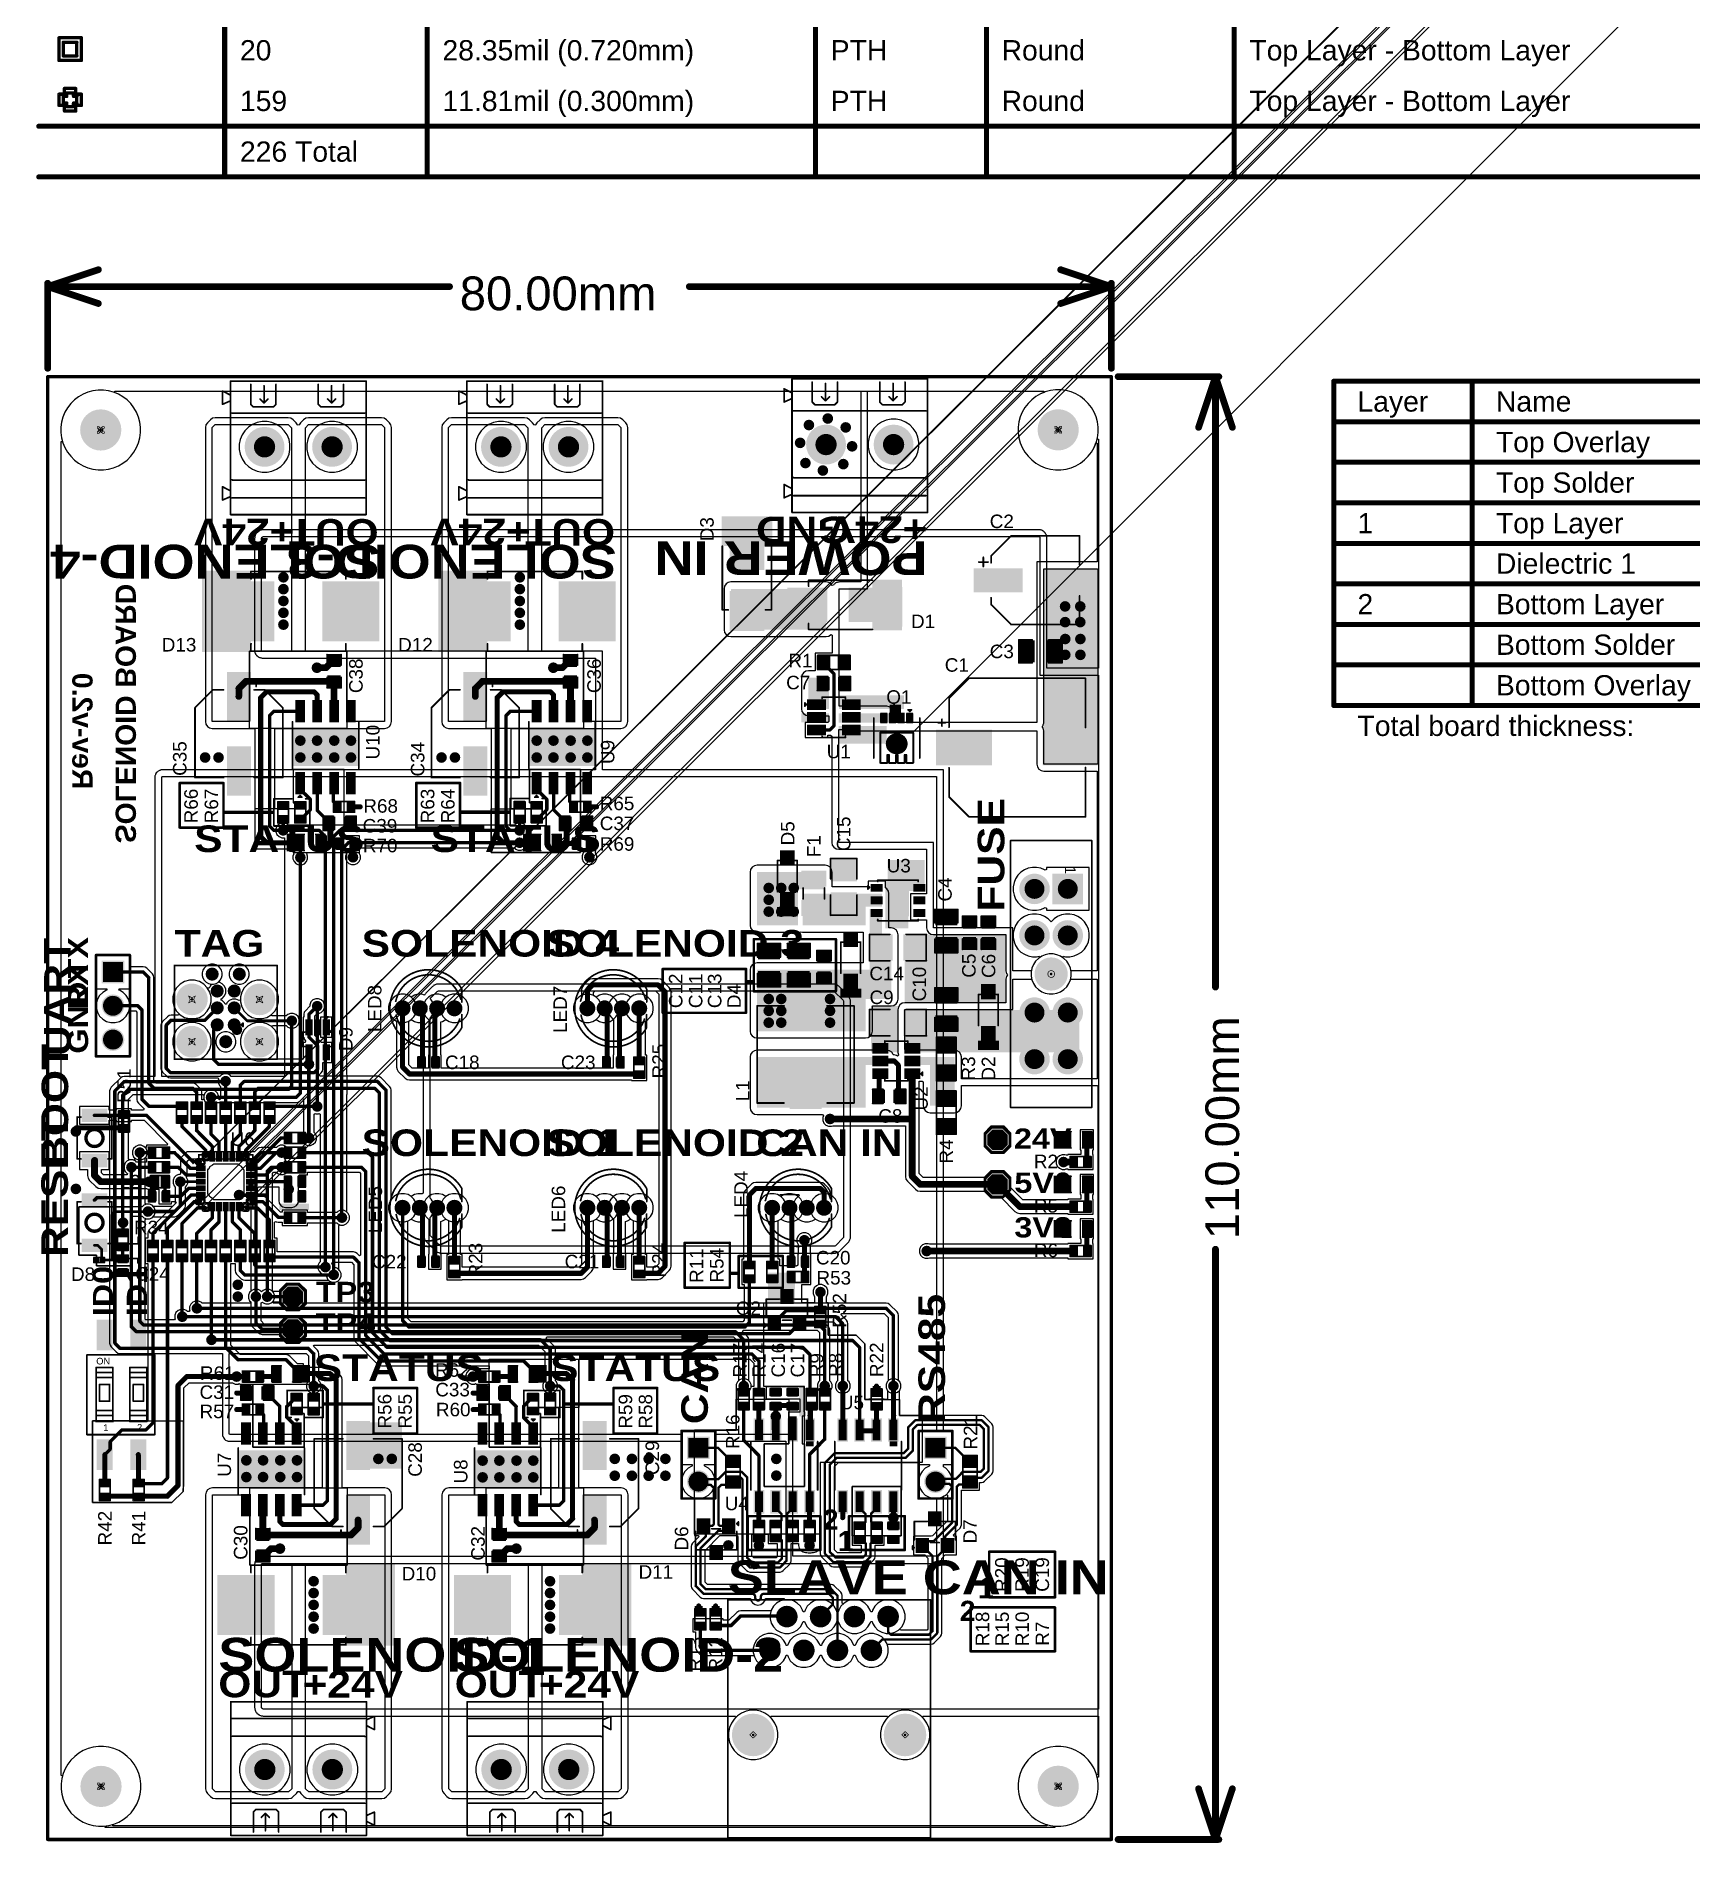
# Model space of a CAD drawing. Header units: inches. Extents: x -5 to 5258, y -4 to 5281.
# Drawn here: x -4.9 to 119.6, y -4.2 to 131.6 of the extents above; entities that cross this region are included whole.
import ezdxf

# ---------------------------------------------------------------- set-up
doc = ezdxf.new("R2010")
doc.units = ezdxf.units.IN
for name, color, linetype in [('Board Outline', 216, 'Continuous'), ('Bottom Layer', 5, 'Continuous'), ('Bottom Overlay', 54, 'Continuous'), ('Bottom Solder', 6, 'Continuous'), ('Dimensions', 6, 'Continuous'), ('Drill Drawing', 1, 'Continuous'), ('Fabrication', 76, 'Continuous'), ('Multi-Layer', 9, 'Continuous'), ('Pad Holes', 156, 'Continuous'), ('Top Layer', 1, 'Continuous'), ('Top Overlay', 2, 'Continuous'), ('Top Paste', 8, 'Continuous'), ('Top Solder', 216, 'Continuous'), ('Via Holes', 16, 'Continuous')]:
    doc.layers.add(name, color=color, linetype=linetype)
doc.styles.add('Arial', font='', dxfattribs={"height": 0.2})
doc.styles.add('Arial Black_Bold', font='', dxfattribs={"height": 0.2})
doc.styles.add('Arial_Bold', font='', dxfattribs={"height": 0.2})
doc.styles.get('Arial').set_extended_font_data('Arial')
doc.styles.get('Arial Black_Bold').set_extended_font_data('Arial Black', bold=True)
doc.styles.get('Arial_Bold').set_extended_font_data('Arial', bold=True)

msp = doc.modelspace()

# ---------------------------------------------------------------- texts
at = {"layer": 'Bottom Overlay', "style": 'Arial_Bold', "text_generation_flag": 2}
for s, p in [('SOLENOID BOARD', (1.1, 70.92)), ('Rev-v2.0', (-2.16, 74.98))]:
    msp.add_text(s, height=1.524, rotation=270, dxfattribs=at).set_placement(p)
at = {"layer": 'Dimensions', "style": 'Arial'}
msp.add_text('80.00mm', height=2.54, dxfattribs=at).set_placement((26.98, 111))
msp.add_text('110.00mm', height=2.54, rotation=90, dxfattribs=at).set_placement((85.6, 41.15))
at = {"layer": 'Drill Drawing', "style": 'Arial'}
for s, p in [('20', (10.45, 129.79)), ('28.35mil (0.720mm)', (25.68, 129.79)), ('PTH', (54.88, 129.79)), ('Round', (67.73, 129.79)), ('Top Layer - Bottom Layer', (86.37, 129.79)), ('159', (10.45, 125.98)), ('11.81mil (0.300mm)', (25.68, 125.98)), ('PTH', (54.88, 125.98)), ('Round', (67.73, 125.98)), ('Top Layer - Bottom Layer', (86.37, 125.98)), ('226 Total', (10.45, 122.17))]:
    msp.add_text(s, height=1.524, dxfattribs=at).set_placement(p)
at = {"layer": 'Fabrication', "style": 'Arial'}
for s, height, p in [('Layer', 1.524, (94.5, 103.38)), ('Name', 1.524, (104.91, 103.38)), ('Top Overlay', 1.524, (104.91, 100.33)), ('Top Solder', 1.524, (104.91, 97.28)), ('1', 1.52, (94.5, 94.23)), ('Top Layer', 1.524, (104.91, 94.23)), ('Dielectric 1', 1.524, (104.91, 91.19)), ('2', 1.52, (94.5, 88.14)), ('Bottom Layer', 1.524, (104.91, 88.14)), ('Bottom Solder', 1.524, (104.91, 85.09)), ('Bottom Overlay', 1.524, (104.91, 82.04)), ('Total board thickness:', 1.524, (94.5, 78.99))]:
    msp.add_text(s, height=height, dxfattribs=at).set_placement(p)
at = {"layer": 'Top Overlay'}
for s, height, rotation, style, p in [('+24V', 2, 180, 'Arial Black_Bold', (14.55, 95.32)), ('OUT', 2, 180, 'Arial Black_Bold', (20.88, 95.3)), ('+24V', 2, 180, 'Arial Black_Bold', (32.33, 95.32)), ('OUT', 2, 180, 'Arial Black_Bold', (38.66, 95.3)), ('D3', 1.016, 90, 'Arial', (46.08, 93.63)), ('GND', 2, 180, 'Arial Black_Bold', (56.36, 95.48)), ('+24V', 2, 180, 'Arial Black_Bold', (62.16, 95.5)), ('SOLENOID-4', 2.54, 180, 'Arial Black_Bold', (21.02, 93.37)), ('SOLENOID-3', 2.54, 180, 'Arial Black_Bold', (38.78, 93.37)), ('POWER IN', 2.54, 180, 'Arial Black_Bold', (62.16, 93.63)), ('C38', 1.016, 90, 'Arial', (19.68, 82.21)), ('C36', 1.016, 90, 'Arial', (37.59, 82.21)), ('U10', 1.016, 90, 'Arial', (20.95, 77.22)), ('C35', 1.016, 90, 'Arial', (6.43, 75.99)), ('C34', 1.016, 90, 'Arial', (24.32, 75.94)), ('U9', 1.016, 90, 'Arial', (38.61, 76.88)), ('R66', 1.016, 90, 'Arial', (7.28, 72.42)), ('R67', 1.016, 90, 'Arial', (8.81, 72.42)), ('R63', 1.016, 90, 'Arial', (25.07, 72.42)), ('R64', 1.016, 90, 'Arial', (26.59, 72.42)), ('FUSE', 2, 90, 'Arial Black_Bold', (67.94, 65.79)), ('STATUS', 2, 360, 'Arial Black_Bold', (7.01, 70.26)), ('STATUS', 2, 360, 'Arial Black_Bold', (24.79, 70.26)), ('D5', 1.016, 90, 'Arial', (52.15, 70.76)), ('C15', 1.016, 90, 'Arial', (56.36, 70.33)), ('F1', 1.016, 90, 'Arial', (54.12, 69.87)), ('C4', 1.016, 90, 'Arial', (63.98, 66.54)), ('TX', 1.524, 90, 'Arial Black_Bold', (-0.97, 60.76)), ('TAG', 2, 360, 'Arial Black_Bold', (5.54, 62.4)), ('SOLENOID 4', 2, 360, 'Arial Black_Bold', (19.6, 62.4)), ('SOLENOID 3', 2, 360, 'Arial Black_Bold', (33.5, 62.4)), ('UART', 2, 90, 'Arial Black_Bold', (-2.28, 54.92)), ('C5', 1.016, 90, 'Arial', (65.78, 60.81)), ('C6', 1.016, 90, 'Arial', (67.26, 60.79)), ('RX', 1.524, 90, 'Arial Black_Bold', (-0.97, 58.44)), ('C10', 1.016, 90, 'Arial', (62.05, 59.03)), ('GND', 1.524, 90, 'Arial Black_Bold', (-0.97, 55.1)), ('LED8', 1.016, 90, 'Arial', (21.09, 56.72)), ('LED7', 1.016, 90, 'Arial', (35.04, 56.66)), ('C12', 1.016, 90, 'Arial', (43.73, 58.52)), ('C11', 1.016, 90, 'Arial', (45.23, 58.52)), ('C13', 1.016, 90, 'Arial', (46.66, 58.52)), ('D4', 1.016, 90, 'Arial', (48.12, 58.52)), ('BOOT', 2, 90, 'Arial Black_Bold', (-2.47, 46.59)), ('D9', 1.016, 90, 'Arial', (18.92, 55.29)), ('R25', 1.016, 90, 'Arial', (42.48, 53.24)), ('R3', 1.016, 90, 'Arial', (65.74, 53.08)), ('D2', 1.016, 90, 'Arial', (67.25, 53.07)), ('R51', 1.016, 90, 'Arial', (2.24, 51.39)), ('L1', 1.016, 90, 'Arial', (48.77, 51.52)), ('U2', 1.016, 90, 'Arial', (62.18, 50.83)), ('RESET', 2, 90, 'Arial Black_Bold', (-2.49, 39.81)), ('SOLENOID 1', 2, 360, 'Arial Black_Bold', (19.6, 47.4)), ('SOLENOID 2', 2, 360, 'Arial Black_Bold', (33.5, 47.4)), ('CAN IN', 2, 360, 'Arial Black_Bold', (49.28, 47.4)), ('24V', 1.524, 360, 'Arial Black_Bold', (68.66, 47.95)), ('R4', 1.016, 90, 'Arial', (64.08, 46.84)), ('LED4', 1.016, 90, 'Arial', (48.64, 42.74)), ('LED5', 1.016, 90, 'Arial', (21.14, 41.6)), ('LED6', 1.016, 90, 'Arial', (34.91, 41.63)), ('5V0', 1.524, 360, 'Arial Black_Bold', (68.69, 44.63)), ('3V3', 1.524, 360, 'Arial Black_Bold', (68.69, 41.28)), ('R23', 1.016, 90, 'Arial', (28.68, 38.27)), ('R24', 1.016, 90, 'Arial', (42.47, 38.27)), ('R11', 1.016, 90, 'Arial', (45.29, 37.86)), ('R54', 1.016, 90, 'Arial', (46.82, 37.89)), ('ID0', 1.524, 90, 'Arial Black_Bold', (0.91, 35.35)), ('ID1', 1.524, 90, 'Arial Black_Bold', (3.46, 35.35)), ('R52', 1.016, 90, 'Arial', (56.05, 34.49)), ('RS485', 2, 90, 'Arial Black_Bold', (63.48, 27.26)), ('CAN', 2, 90, 'Arial Black_Bold', (45.64, 27.24)), ('R17', 1.016, 90, 'Arial', (48.56, 30.75)), ('R14', 1.016, 90, 'Arial', (50, 30.75)), ('C16', 1.016, 90, 'Arial', (51.44, 30.75)), ('C17', 1.016, 90, 'Arial', (52.89, 30.75)), ('R22', 1.016, 90, 'Arial', (58.84, 30.78)), ('STATUS', 2, 360, 'Arial Black_Bold', (16, 30.48)), ('STATUS', 2, 360, 'Arial Black_Bold', (33.78, 30.48)), ('R9', 1.016, 90, 'Arial', (54.33, 30.77)), ('R8', 1.016, 90, 'Arial', (55.77, 30.79)), ('R56', 1.016, 90, 'Arial', (21.84, 26.91)), ('R55', 1.016, 90, 'Arial', (23.37, 26.91)), ('R59', 1.016, 90, 'Arial', (39.95, 26.9)), ('R58', 1.016, 90, 'Arial', (41.46, 26.9)), ('R16', 1.016, 90, 'Arial', (48.02, 25.37)), ('R21', 1.016, 90, 'Arial', (65.9, 25.33)), ('C28', 1.016, 90, 'Arial', (24.13, 23.28)), ('C29', 1.016, 90, 'Arial', (41.97, 23.41)), ('U7', 1.016, 90, 'Arial', (9.78, 23.28)), ('U8', 1.016, 90, 'Arial', (27.56, 22.78)), ('R42', 1.016, 90, 'Arial', (0.8, 18.12)), ('R41', 1.016, 90, 'Arial', (3.34, 18.12)), ('C30', 1.016, 90, 'Arial', (11.01, 17.04)), ('C32', 1.016, 90, 'Arial', (28.86, 16.98)), ('D6', 1.016, 90, 'Arial', (44.17, 17.74)), ('D7', 1.016, 90, 'Arial', (65.87, 18.27)), ('SLAVE CAN IN', 2.54, 360, 'Arial Black_Bold', (47.14, 14.45)), ('R20', 1.016, 90, 'Arial', (68.26, 14.62)), ('R19', 1.016, 90, 'Arial', (69.78, 14.63)), ('C19', 1.016, 90, 'Arial', (71.3, 14.63)), ('R18', 1.016, 90, 'Arial', (66.8, 10.54)), ('R15', 1.016, 90, 'Arial', (68.28, 10.54)), ('R10', 1.016, 90, 'Arial', (69.79, 10.54)), ('R7', 1.016, 90, 'Arial', (71.31, 10.58)), ('SOLENOID-1', 2.54, 360, 'Arial Black_Bold', (8.82, 8.63)), ('SOLENOID-2', 2.54, 360, 'Arial Black_Bold', (26.49, 8.63)), ('R13', 1.016, 90, 'Arial', (45.19, 8.64)), ('R12', 1.016, 90, 'Arial', (46.74, 8.64)), ('OUT', 2, 360, 'Arial Black_Bold', (8.82, 6.7)), ('+24V', 2, 360, 'Arial Black_Bold', (15.15, 6.68)), ('OUT', 2, 360, 'Arial Black_Bold', (26.6, 6.7)), ('+24V', 2, 360, 'Arial Black_Bold', (32.93, 6.68))]:
    msp.add_text(s, height=height, rotation=rotation, dxfattribs=dict(at, style=style)).set_placement(p)
for s, height, style, p in [('C2', 1.016, 'Arial', (66.84, 94.62)), ('D1', 1.016, 'Arial', (60.92, 87.1)), ('D13', 1.016, 'Arial', (4.57, 85.34)), ('D12', 1.016, 'Arial', (22.35, 85.34)), ('C3', 1.016, 'Arial', (66.84, 84.84)), ('R1', 1.016, 'Arial', (51.7, 84.15)), ('C1', 1.016, 'Arial', (63.46, 83.82)), ('C7', 1.016, 'Arial', (51.53, 82.5)), ('Q1', 1.016, 'Arial', (59.06, 81.41)), ('U1', 1.016, 'Arial', (54.58, 77.31)), ('R68', 1.016, 'Arial', (19.73, 73.22)), ('R65', 1.016, 'Arial', (37.51, 73.41)), ('C39', 1.016, 'Arial', (19.68, 71.73)), ('C37', 1.016, 'Arial', (37.51, 71.91)), ('R70', 1.016, 'Arial', (19.7, 70.24)), ('R69', 1.016, 'Arial', (37.51, 70.36)), ('U3', 1.016, 'Arial', (59.09, 68.73)), ('C14', 1.016, 'Arial', (57.79, 60.62)), ('C9', 1.016, 'Arial', (57.8, 58.83)), ('C18', 1.016, 'Arial', (25.87, 53.94)), ('C23', 1.016, 'Arial', (34.59, 53.94)), ('C8', 1.016, 'Arial', (58.46, 49.91)), ('U6', 1.016, 'Arial', (9.74, 48.17)), ('R2', 1.016, 'Arial', (70.16, 46.49)), ('L2', 1.016, 'Arial', (1.39, 44.97)), ('R5', 1.016, 'Arial', (70.16, 43.15)), ('R34', 1.016, 'Arial', (2.48, 41.52)), ('R6', 1.016, 'Arial', (70.16, 39.8)), ('C22', 1.016, 'Arial', (20.38, 38.95)), ('C21', 1.016, 'Arial', (34.87, 38.96)), ('C20', 1.016, 'Arial', (53.77, 39.25)), ('D8', 1.016, 'Arial', (-2.26, 38.01)), ('C24', 1.016, 'Arial', (2.57, 38.03)), ('R53', 1.016, 'Arial', (53.81, 37.74)), ('TP3', 1.524, 'Arial Black_Bold', (16.16, 36.42)), ('TP4', 1.524, 'Arial Black_Bold', (16.15, 34.06)), ('Q2', 1.016, 'Arial', (47.74, 35.45)), ('R61', 1.016, 'Arial', (7.44, 30.57)), ('R62', 1.016, 'Arial', (25.12, 30.8)), ('C31', 1.016, 'Arial', (7.41, 29.14)), ('C33', 1.016, 'Arial', (25.14, 29.33)), ('R57', 1.016, 'Arial', (7.41, 27.69)), ('R60', 1.016, 'Arial', (25.19, 27.83)), ('U5', 1.016, 'Arial', (55.57, 28.36)), ('U4', 1.016, 'Arial', (46.91, 20.77)), ('2', 1.52, 'Arial_Bold', (54.29, 19.3)), ('1', 1.52, 'Arial_Bold', (55.42, 17.69)), ('D10', 1.016, 'Arial', (22.61, 15.49)), ('D11', 1.016, 'Arial', (40.43, 15.62)), ('1', 1.52, 'Arial_Bold', (65.96, 14.14)), ('2', 1.52, 'Arial_Bold', (64.59, 12.44))]:
    msp.add_text(s, height=height, dxfattribs=dict(at, style=style)).set_placement(p)

# ---------------------------------------------------------------- blocks, each defined once
blk = doc.blocks.new('R___0402_1')
at = {"layer": 'Top Layer'}
for points in [[(-0.7, -0.32), (-0.7, 0.32), (-0.24, 0.32), (-0.24, -0.32)], [(0.24, -0.32), (0.24, 0.32), (0.7, 0.32), (0.7, -0.32)]]:
    blk.add_hatch(color=1, dxfattribs=at).paths.add_polyline_path(points)
at = {"layer": 'Top Paste'}
for points in [[(-0.7, -0.32), (-0.7, 0.32), (-0.24, 0.32), (-0.24, -0.32)], [(0.24, -0.32), (0.24, 0.32), (0.7, 0.32), (0.7, -0.32)]]:
    blk.add_hatch(color=8, dxfattribs=at).paths.add_polyline_path(points)
at = {"layer": 'Top Solder'}
for points in [[(-0.75, -0.37), (-0.75, 0.37), (-0.19, 0.37), (-0.19, -0.37)], [(0.19, -0.37), (0.19, 0.37), (0.75, 0.37), (0.75, -0.37)]]:
    blk.add_hatch(color=216, dxfattribs=at).paths.add_polyline_path(points)
at = {"layer": 'Top Overlay'}
for points, const_width in [([(-0.79, 0.41), (-0.79, -0.41)], 0.127), ([(-0.79, 0.41), (0.79, 0.41)], 0.127), ([(0.79, 0.41), (0.79, -0.41)], 0.127), ([(-0.79, -0.41), (0.79, -0.41)], 0.127), ([(-0.81, -0.43), (0.81, -0.43)], 0.00323)]:
    blk.add_lwpolyline(points, dxfattribs=dict(at, const_width=const_width))
for points, const_width in [([(-0.82, 0.41, 1), (-0.76, 0.41, 1)], 0.0635), ([(-0.82, 0.41, 1), (-0.76, 0.41, 1)], 0.0635), ([(0.76, 0.41, 1), (0.82, 0.41, 1)], 0.0635), ([(0.76, 0.41, 1), (0.82, 0.41, 1)], 0.0635), ([(-0.82, -0.41, 1), (-0.76, -0.41, 1)], 0.0635), ([(-0.82, -0.41, 1), (-0.76, -0.41, 1)], 0.0635), ([(-0.81, -0.43, 1), (-0.81, -0.43, 1)], 0.00161), ([(0.76, -0.41, 1), (0.82, -0.41, 1)], 0.0635), ([(0.76, -0.41, 1), (0.82, -0.41, 1)], 0.0635), ([(0.81, -0.43, 1), (0.81, -0.43, 1)], 0.00161)]:
    blk.add_lwpolyline(points, format="xyb", close=True, dxfattribs=dict(at, const_width=const_width))
blk = doc.blocks.new('R___0402_2')
at = {"layer": 'Top Layer'}
for points in [[(-0.7, -0.32), (-0.7, 0.32), (-0.24, 0.32), (-0.24, -0.32)], [(0.24, -0.32), (0.24, 0.32), (0.7, 0.32), (0.7, -0.32)]]:
    blk.add_hatch(color=1, dxfattribs=at).paths.add_polyline_path(points)
at = {"layer": 'Top Paste'}
for points in [[(-0.7, -0.32), (-0.7, 0.32), (-0.24, 0.32), (-0.24, -0.32)], [(0.24, -0.32), (0.24, 0.32), (0.7, 0.32), (0.7, -0.32)]]:
    blk.add_hatch(color=8, dxfattribs=at).paths.add_polyline_path(points)
at = {"layer": 'Top Solder'}
for points in [[(-0.75, -0.37), (-0.75, 0.37), (-0.19, 0.37), (-0.19, -0.37)], [(0.19, -0.37), (0.19, 0.37), (0.75, 0.37), (0.75, -0.37)]]:
    blk.add_hatch(color=216, dxfattribs=at).paths.add_polyline_path(points)
at = {"layer": 'Top Overlay'}
for points, const_width in [([(-0.79, 0.41), (-0.79, -0.41)], 0.127), ([(0.79, 0.41), (-0.79, 0.41)], 0.127), ([(0.79, 0.41), (0.79, -0.41)], 0.127), ([(0.79, -0.41), (-0.79, -0.41)], 0.127), ([(0.81, -0.43), (-0.81, -0.43)], 0.00323)]:
    blk.add_lwpolyline(points, dxfattribs=dict(at, const_width=const_width))
for points, const_width in [([(-0.82, 0.41, 1), (-0.76, 0.41, 1)], 0.0635), ([(-0.82, 0.41, 1), (-0.76, 0.41, 1)], 0.0635), ([(0.76, 0.41, 1), (0.82, 0.41, 1)], 0.0635), ([(0.76, 0.41, 1), (0.82, 0.41, 1)], 0.0635), ([(-0.82, -0.41, 1), (-0.76, -0.41, 1)], 0.0635), ([(-0.82, -0.41, 1), (-0.76, -0.41, 1)], 0.0635), ([(-0.81, -0.43, 1), (-0.81, -0.43, 1)], 0.00161), ([(0.76, -0.41, 1), (0.82, -0.41, 1)], 0.0635), ([(0.76, -0.41, 1), (0.82, -0.41, 1)], 0.0635), ([(0.81, -0.43, 1), (0.81, -0.43, 1)], 0.00161)]:
    blk.add_lwpolyline(points, format="xyb", close=True, dxfattribs=dict(at, const_width=const_width))
blk = doc.blocks.new('C___0402_3')
at = {"layer": 'Top Layer'}
for points in [[(-0.7, -0.32), (-0.7, 0.32), (-0.24, 0.32), (-0.24, -0.32)], [(0.24, -0.32), (0.24, 0.32), (0.7, 0.32), (0.7, -0.32)]]:
    blk.add_hatch(color=1, dxfattribs=at).paths.add_polyline_path(points)
at = {"layer": 'Top Paste'}
for points in [[(-0.7, -0.32), (-0.7, 0.32), (-0.24, 0.32), (-0.24, -0.32)], [(0.24, -0.32), (0.24, 0.32), (0.7, 0.32), (0.7, -0.32)]]:
    blk.add_hatch(color=8, dxfattribs=at).paths.add_polyline_path(points)
at = {"layer": 'Top Solder'}
for points in [[(-0.76, -0.38), (-0.76, 0.38), (-0.18, 0.38), (-0.18, -0.38)], [(0.18, -0.38), (0.18, 0.38), (0.76, 0.38), (0.76, -0.38)]]:
    blk.add_hatch(color=216, dxfattribs=at).paths.add_polyline_path(points)
at = {"layer": 'Top Overlay', "const_width": 0.127}
for points in [[(-0.79, -0.41), (-0.79, 0.41)], [(-0.79, 0.41), (-0.28, 0.41)], [(0.28, 0.41), (0.79, 0.41)], [(0.79, -0.41), (0.79, 0.41)], [(-0.79, -0.41), (-0.28, -0.41)], [(0.28, -0.41), (0.79, -0.41)]]:
    blk.add_lwpolyline(points, dxfattribs=at)
at = {"layer": 'Top Overlay', "const_width": 0.0635}
for points in [[(-0.82, 0.41, 1), (-0.76, 0.41, 1)], [(-0.82, 0.41, 1), (-0.76, 0.41, 1)], [(-0.31, 0.41, 1), (-0.25, 0.41, 1)], [(0.25, 0.41, 1), (0.31, 0.41, 1)], [(0.76, 0.41, 1), (0.82, 0.41, 1)], [(0.76, 0.41, 1), (0.82, 0.41, 1)], [(-0.82, -0.41, 1), (-0.76, -0.41, 1)], [(-0.82, -0.41, 1), (-0.76, -0.41, 1)], [(-0.31, -0.41, 1), (-0.25, -0.41, 1)], [(0.25, -0.41, 1), (0.31, -0.41, 1)], [(0.76, -0.41, 1), (0.82, -0.41, 1)], [(0.76, -0.41, 1), (0.82, -0.41, 1)]]:
    blk.add_lwpolyline(points, format="xyb", close=True, dxfattribs=at)
blk = doc.blocks.new('RVT1H470M0607_4')
at = {"layer": 'Top Layer'}
for points in [[(-4.55, 0.8), (-1.05, 0.8), (-1.05, -0.8), (-4.55, -0.8)], [(1.05, 0.8), (4.55, 0.8), (4.55, -0.8), (1.05, -0.8)]]:
    blk.add_hatch(color=1, dxfattribs=at).paths.add_polyline_path(points)
at = {"layer": 'Top Paste'}
for points in [[(-4.55, 0.8), (-1.05, 0.8), (-1.05, -0.8), (-4.55, -0.8)], [(1.05, 0.8), (4.55, 0.8), (4.55, -0.8), (1.05, -0.8)]]:
    blk.add_hatch(color=8, dxfattribs=at).paths.add_polyline_path(points)
at = {"layer": 'Top Solder'}
for points in [[(-4.65, 0.9), (-0.95, 0.9), (-0.95, -0.9), (-4.65, -0.9)], [(0.95, 0.9), (4.65, 0.9), (4.65, -0.9), (0.95, -0.9)]]:
    blk.add_hatch(color=216, dxfattribs=at).paths.add_polyline_path(points)
at = {"layer": 'Top Overlay', "const_width": 0.127}
for points in [[(-3.33, 1.83), (-1.83, 3.33)], [(-1.83, 3.33), (3.32, 3.33)], [(3.32, 1.17), (3.32, 3.33)], [(-4.27, 1.37), (-3.56, 1.37)], [(-3.92, 1.02), (-3.92, 1.73)], [(-3.33, 1.32), (-3.33, 1.83)], [(-3.33, -1.83), (-3.33, -1.32)], [(3.32, -3.33), (3.32, -1.17)], [(-3.33, -1.83), (-1.83, -3.33)], [(-1.83, -3.33), (3.32, -3.33)]]:
    blk.add_lwpolyline(points, dxfattribs=at)
at = {"layer": 'Top Overlay', "const_width": 0.0635}
for points in [[(-1.87, 3.33, 1), (-1.8, 3.33, 1)], [(-1.87, 3.33, 1), (-1.8, 3.33, 1)], [(3.29, 3.33, 1), (3.35, 3.33, 1)], [(3.29, 3.33, 1), (3.35, 3.33, 1)], [(-4.3, 1.37, 1), (-4.24, 1.37, 1)], [(-3.95, 1.73, 1), (-3.89, 1.73, 1)], [(-3.59, 1.37, 1), (-3.53, 1.37, 1)], [(-3.37, 1.83, 1), (-3.3, 1.83, 1)], [(-3.37, 1.83, 1), (-3.3, 1.83, 1)], [(-3.37, 1.32, 1), (-3.3, 1.32, 1)], [(-3.95, 1.02, 1), (-3.89, 1.02, 1)], [(3.29, 1.17, 1), (3.35, 1.17, 1)], [(-3.37, -1.32, 1), (-3.3, -1.32, 1)], [(3.29, -1.17, 1), (3.35, -1.17, 1)], [(-3.37, -1.83, 1), (-3.3, -1.83, 1)], [(-3.37, -1.83, 1), (-3.3, -1.83, 1)], [(-1.87, -3.33, 1), (-1.8, -3.33, 1)], [(-1.87, -3.33, 1), (-1.8, -3.33, 1)], [(3.29, -3.33, 1), (3.35, -3.33, 1)], [(3.29, -3.33, 1), (3.35, -3.33, 1)]]:
    blk.add_lwpolyline(points, format="xyb", close=True, dxfattribs=at)
blk = doc.blocks.new('8_SO_P____P___5')
at = {"layer": 'Top Layer'}
for points in [[(-3.47, 2.2), (-1.92, 2.2), (-1.92, 1.61), (-3.47, 1.61)], [(1.92, 2.2), (3.47, 2.2), (3.47, 1.61), (1.92, 1.61)], [(-3.47, 0.93), (-1.92, 0.93), (-1.92, 0.34), (-3.47, 0.34)], [(-1.14, 1.14), (1.14, 1.14), (1.14, -1.14), (-1.14, -1.14)], [(1.92, 0.93), (3.47, 0.93), (3.47, 0.34), (1.92, 0.34)], [(-3.47, -0.34), (-1.92, -0.34), (-1.92, -0.93), (-3.47, -0.93)], [(1.92, -0.34), (3.47, -0.34), (3.47, -0.93), (1.92, -0.93)], [(-3.47, -1.61), (-1.92, -1.61), (-1.92, -2.2), (-3.47, -2.2)], [(1.92, -1.61), (3.47, -1.61), (3.47, -2.2), (1.92, -2.2)]]:
    blk.add_hatch(color=1, dxfattribs=at).paths.add_polyline_path(points)
at = {"layer": 'Top Paste'}
for points in [[(-3.47, 2.2), (-1.92, 2.2), (-1.92, 1.61), (-3.47, 1.61)], [(1.92, 2.2), (3.47, 2.2), (3.47, 1.61), (1.92, 1.61)], [(-3.47, 0.93), (-1.92, 0.93), (-1.92, 0.34), (-3.47, 0.34)], [(-1.14, 1.14), (1.14, 1.14), (1.14, -1.14), (-1.14, -1.14)], [(1.92, 0.93), (3.47, 0.93), (3.47, 0.34), (1.92, 0.34)], [(-3.47, -0.34), (-1.92, -0.34), (-1.92, -0.93), (-3.47, -0.93)], [(1.92, -0.34), (3.47, -0.34), (3.47, -0.93), (1.92, -0.93)], [(-3.47, -1.61), (-1.92, -1.61), (-1.92, -2.2), (-3.47, -2.2)], [(1.92, -1.61), (3.47, -1.61), (3.47, -2.2), (1.92, -2.2)]]:
    blk.add_hatch(color=8, dxfattribs=at).paths.add_polyline_path(points)
at = {"layer": 'Top Solder'}
for points in [[(-3.54, 2.27), (-1.86, 2.27), (-1.86, 1.54), (-3.54, 1.54)], [(1.86, 2.27), (3.54, 2.27), (3.54, 1.54), (1.86, 1.54)], [(-3.54, 1), (-1.86, 1), (-1.86, 0.27), (-3.54, 0.27)], [(-1.21, 1.21), (1.21, 1.21), (1.21, -1.21), (-1.21, -1.21)], [(1.86, 1), (3.54, 1), (3.54, 0.27), (1.86, 0.27)], [(-3.54, -0.27), (-1.86, -0.27), (-1.86, -1), (-3.54, -1)], [(1.86, -0.27), (3.54, -0.27), (3.54, -1), (1.86, -1)], [(-3.54, -1.54), (-1.86, -1.54), (-1.86, -2.27), (-3.54, -2.27)], [(1.86, -1.54), (3.54, -1.54), (3.54, -2.27), (1.86, -2.27)]]:
    blk.add_hatch(color=216, dxfattribs=at).paths.add_polyline_path(points)
at = {"layer": 'Top Overlay', "const_width": 0.127}
for points in [[(-3.76, 2.05), (-3.64, 1.92)], [(-3.76, 2.05), (-3.76, 1.79)], [(-3.64, 1.92), (-3.76, 1.79)], [(-1.6, 2.49), (1.9, 2.49)], [(-1.6, -2.49), (1.9, -2.49)]]:
    blk.add_lwpolyline(points, dxfattribs=at)
at = {"layer": 'Top Overlay', "const_width": 0.0635}
for points in [[(-3.8, 2.05, 1), (-3.73, 2.05, 1)], [(-3.8, 2.05, 1), (-3.73, 2.05, 1)], [(-3.8, 1.79, 1), (-3.73, 1.79, 1)], [(-3.8, 1.79, 1), (-3.73, 1.79, 1)], [(-3.67, 1.92, 1), (-3.6, 1.92, 1)], [(-3.67, 1.92, 1), (-3.6, 1.92, 1)], [(-1.63, 2.49, 1), (-1.57, 2.49, 1)], [(1.87, 2.49, 1), (1.93, 2.49, 1)], [(-1.63, -2.49, 1), (-1.57, -2.49, 1)], [(1.87, -2.49, 1), (1.93, -2.49, 1)]]:
    blk.add_lwpolyline(points, format="xyb", close=True, dxfattribs=at)
blk = doc.blocks.new('8_SO_P____P___6')
at = {"layer": 'Top Layer'}
for points in [[(-3.47, 2.2), (-1.92, 2.2), (-1.92, 1.61), (-3.47, 1.61)], [(1.92, 2.2), (3.47, 2.2), (3.47, 1.61), (1.92, 1.61)], [(-3.47, 0.93), (-1.92, 0.93), (-1.92, 0.34), (-3.47, 0.34)], [(-1.14, 1.14), (1.14, 1.14), (1.14, -1.14), (-1.14, -1.14)], [(1.92, 0.93), (3.47, 0.93), (3.47, 0.34), (1.92, 0.34)], [(-3.47, -0.34), (-1.92, -0.34), (-1.92, -0.93), (-3.47, -0.93)], [(1.92, -0.34), (3.47, -0.34), (3.47, -0.93), (1.92, -0.93)], [(-3.47, -1.61), (-1.92, -1.61), (-1.92, -2.2), (-3.47, -2.2)], [(1.92, -1.61), (3.47, -1.61), (3.47, -2.2), (1.92, -2.2)]]:
    blk.add_hatch(color=1, dxfattribs=at).paths.add_polyline_path(points)
at = {"layer": 'Top Paste'}
for points in [[(-3.47, 2.2), (-1.92, 2.2), (-1.92, 1.61), (-3.47, 1.61)], [(1.92, 2.2), (3.47, 2.2), (3.47, 1.61), (1.92, 1.61)], [(-3.47, 0.93), (-1.92, 0.93), (-1.92, 0.34), (-3.47, 0.34)], [(-1.14, 1.14), (1.14, 1.14), (1.14, -1.14), (-1.14, -1.14)], [(1.92, 0.93), (3.47, 0.93), (3.47, 0.34), (1.92, 0.34)], [(-3.47, -0.34), (-1.92, -0.34), (-1.92, -0.93), (-3.47, -0.93)], [(1.92, -0.34), (3.47, -0.34), (3.47, -0.93), (1.92, -0.93)], [(-3.47, -1.61), (-1.92, -1.61), (-1.92, -2.2), (-3.47, -2.2)], [(1.92, -1.61), (3.47, -1.61), (3.47, -2.2), (1.92, -2.2)]]:
    blk.add_hatch(color=8, dxfattribs=at).paths.add_polyline_path(points)
at = {"layer": 'Top Solder'}
for points in [[(-3.54, 2.27), (-1.86, 2.27), (-1.86, 1.54), (-3.54, 1.54)], [(1.86, 2.27), (3.54, 2.27), (3.54, 1.54), (1.86, 1.54)], [(-3.54, 1), (-1.86, 1), (-1.86, 0.27), (-3.54, 0.27)], [(-1.21, 1.21), (1.21, 1.21), (1.21, -1.21), (-1.21, -1.21)], [(1.86, 1), (3.54, 1), (3.54, 0.27), (1.86, 0.27)], [(-3.54, -0.27), (-1.86, -0.27), (-1.86, -1), (-3.54, -1)], [(1.86, -0.27), (3.54, -0.27), (3.54, -1), (1.86, -1)], [(-3.54, -1.54), (-1.86, -1.54), (-1.86, -2.27), (-3.54, -2.27)], [(1.86, -1.54), (3.54, -1.54), (3.54, -2.27), (1.86, -2.27)]]:
    blk.add_hatch(color=216, dxfattribs=at).paths.add_polyline_path(points)
at = {"layer": 'Top Overlay', "const_width": 0.127}
for points in [[(-3.76, 2.05), (-3.64, 1.92)], [(-3.76, 2.05), (-3.76, 1.79)], [(-3.64, 1.92), (-3.76, 1.79)], [(-1.6, 2.49), (1.9, 2.49)], [(-1.6, -2.49), (1.9, -2.49)]]:
    blk.add_lwpolyline(points, dxfattribs=at)
at = {"layer": 'Top Overlay', "const_width": 0.0635}
for points in [[(-3.8, 2.05, 1), (-3.73, 2.05, 1)], [(-3.8, 2.05, 1), (-3.73, 2.05, 1)], [(-3.8, 1.79, 1), (-3.73, 1.79, 1)], [(-3.8, 1.79, 1), (-3.73, 1.79, 1)], [(-3.67, 1.92, 1), (-3.6, 1.92, 1)], [(-3.67, 1.92, 1), (-3.6, 1.92, 1)], [(-1.63, 2.49, 1), (-1.57, 2.49, 1)], [(1.87, 2.49, 1), (1.93, 2.49, 1)], [(-1.63, -2.49, 1), (-1.57, -2.49, 1)], [(1.87, -2.49, 1), (1.93, -2.49, 1)]]:
    blk.add_lwpolyline(points, format="xyb", close=True, dxfattribs=at)
blk = doc.blocks.new('8_SO_P____P___7')
at = {"layer": 'Top Layer'}
for points in [[(-3.47, 2.2), (-1.92, 2.2), (-1.92, 1.61), (-3.47, 1.61)], [(1.92, 2.2), (3.47, 2.2), (3.47, 1.61), (1.92, 1.61)], [(-3.47, 0.93), (-1.92, 0.93), (-1.92, 0.34), (-3.47, 0.34)], [(-1.14, 1.14), (1.14, 1.14), (1.14, -1.14), (-1.14, -1.14)], [(1.92, 0.93), (3.47, 0.93), (3.47, 0.34), (1.92, 0.34)], [(-3.47, -0.34), (-1.92, -0.34), (-1.92, -0.93), (-3.47, -0.93)], [(1.92, -0.34), (3.47, -0.34), (3.47, -0.93), (1.92, -0.93)], [(-3.47, -1.61), (-1.92, -1.61), (-1.92, -2.2), (-3.47, -2.2)], [(1.92, -1.61), (3.47, -1.61), (3.47, -2.2), (1.92, -2.2)]]:
    blk.add_hatch(color=1, dxfattribs=at).paths.add_polyline_path(points)
at = {"layer": 'Top Paste'}
for points in [[(-3.47, 2.2), (-1.92, 2.2), (-1.92, 1.61), (-3.47, 1.61)], [(1.92, 2.2), (3.47, 2.2), (3.47, 1.61), (1.92, 1.61)], [(-3.47, 0.93), (-1.92, 0.93), (-1.92, 0.34), (-3.47, 0.34)], [(-1.14, 1.14), (1.14, 1.14), (1.14, -1.14), (-1.14, -1.14)], [(1.92, 0.93), (3.47, 0.93), (3.47, 0.34), (1.92, 0.34)], [(-3.47, -0.34), (-1.92, -0.34), (-1.92, -0.93), (-3.47, -0.93)], [(1.92, -0.34), (3.47, -0.34), (3.47, -0.93), (1.92, -0.93)], [(-3.47, -1.61), (-1.92, -1.61), (-1.92, -2.2), (-3.47, -2.2)], [(1.92, -1.61), (3.47, -1.61), (3.47, -2.2), (1.92, -2.2)]]:
    blk.add_hatch(color=8, dxfattribs=at).paths.add_polyline_path(points)
at = {"layer": 'Top Solder'}
for points in [[(-3.54, 2.27), (-1.86, 2.27), (-1.86, 1.54), (-3.54, 1.54)], [(1.86, 2.27), (3.54, 2.27), (3.54, 1.54), (1.86, 1.54)], [(-3.54, 1), (-1.86, 1), (-1.86, 0.27), (-3.54, 0.27)], [(-1.21, 1.21), (1.21, 1.21), (1.21, -1.21), (-1.21, -1.21)], [(1.86, 1), (3.54, 1), (3.54, 0.27), (1.86, 0.27)], [(-3.54, -0.27), (-1.86, -0.27), (-1.86, -1), (-3.54, -1)], [(1.86, -0.27), (3.54, -0.27), (3.54, -1), (1.86, -1)], [(-3.54, -1.54), (-1.86, -1.54), (-1.86, -2.27), (-3.54, -2.27)], [(1.86, -1.54), (3.54, -1.54), (3.54, -2.27), (1.86, -2.27)]]:
    blk.add_hatch(color=216, dxfattribs=at).paths.add_polyline_path(points)
at = {"layer": 'Top Overlay', "const_width": 0.127}
for points in [[(-3.64, 1.92), (-3.76, 2.05)], [(-3.76, 1.79), (-3.76, 2.05)], [(-3.76, 1.79), (-3.64, 1.92)], [(1.9, 2.49), (-1.6, 2.49)], [(1.9, -2.49), (-1.6, -2.49)]]:
    blk.add_lwpolyline(points, dxfattribs=at)
at = {"layer": 'Top Overlay', "const_width": 0.0635}
for points in [[(-3.8, 2.05, 1), (-3.73, 2.05, 1)], [(-3.8, 2.05, 1), (-3.73, 2.05, 1)], [(-3.8, 1.79, 1), (-3.73, 1.79, 1)], [(-3.8, 1.79, 1), (-3.73, 1.79, 1)], [(-3.67, 1.92, 1), (-3.6, 1.92, 1)], [(-3.67, 1.92, 1), (-3.6, 1.92, 1)], [(-1.63, 2.49, 1), (-1.57, 2.49, 1)], [(1.87, 2.49, 1), (1.93, 2.49, 1)], [(-1.63, -2.49, 1), (-1.57, -2.49, 1)], [(1.87, -2.49, 1), (1.93, -2.49, 1)]]:
    blk.add_lwpolyline(points, format="xyb", close=True, dxfattribs=at)
blk = doc.blocks.new('8_SO_P____P___8')
at = {"layer": 'Top Layer'}
for points in [[(-3.47, 2.2), (-1.92, 2.2), (-1.92, 1.61), (-3.47, 1.61)], [(1.93, 2.2), (3.48, 2.2), (3.48, 1.61), (1.93, 1.61)], [(-3.47, 0.93), (-1.92, 0.93), (-1.92, 0.34), (-3.47, 0.34)], [(-1.14, 1.14), (1.14, 1.14), (1.14, -1.14), (-1.14, -1.14)], [(1.93, 0.93), (3.48, 0.93), (3.48, 0.34), (1.93, 0.34)], [(-3.47, -0.34), (-1.92, -0.34), (-1.92, -0.93), (-3.47, -0.93)], [(1.93, -0.34), (3.48, -0.34), (3.48, -0.93), (1.93, -0.93)], [(-3.47, -1.61), (-1.92, -1.61), (-1.92, -2.21), (-3.47, -2.21)], [(1.93, -1.61), (3.48, -1.61), (3.48, -2.21), (1.93, -2.21)]]:
    blk.add_hatch(color=1, dxfattribs=at).paths.add_polyline_path(points)
at = {"layer": 'Top Paste'}
for points in [[(-3.47, 2.2), (-1.92, 2.2), (-1.92, 1.61), (-3.47, 1.61)], [(1.93, 2.2), (3.48, 2.2), (3.48, 1.61), (1.93, 1.61)], [(-3.47, 0.93), (-1.92, 0.93), (-1.92, 0.34), (-3.47, 0.34)], [(-1.14, 1.14), (1.14, 1.14), (1.14, -1.14), (-1.14, -1.14)], [(1.93, 0.93), (3.48, 0.93), (3.48, 0.34), (1.93, 0.34)], [(-3.47, -0.34), (-1.92, -0.34), (-1.92, -0.93), (-3.47, -0.93)], [(1.93, -0.34), (3.48, -0.34), (3.48, -0.93), (1.93, -0.93)], [(-3.47, -1.61), (-1.92, -1.61), (-1.92, -2.21), (-3.47, -2.21)], [(1.93, -1.61), (3.48, -1.61), (3.48, -2.21), (1.93, -2.21)]]:
    blk.add_hatch(color=8, dxfattribs=at).paths.add_polyline_path(points)
at = {"layer": 'Top Solder'}
for points in [[(-3.54, 2.27), (-1.86, 2.27), (-1.86, 1.54), (-3.54, 1.54)], [(1.86, 2.27), (3.55, 2.27), (3.55, 1.54), (1.86, 1.54)], [(-3.54, 1), (-1.86, 1), (-1.86, 0.27), (-3.54, 0.27)], [(-1.21, 1.21), (1.21, 1.21), (1.21, -1.21), (-1.21, -1.21)], [(1.86, 1), (3.55, 1), (3.55, 0.27), (1.86, 0.27)], [(-3.54, -0.27), (-1.86, -0.27), (-1.86, -1), (-3.54, -1)], [(1.86, -0.27), (3.55, -0.27), (3.55, -1), (1.86, -1)], [(-3.54, -1.54), (-1.86, -1.54), (-1.86, -2.28), (-3.54, -2.28)], [(1.86, -1.54), (3.55, -1.54), (3.55, -2.28), (1.86, -2.28)]]:
    blk.add_hatch(color=216, dxfattribs=at).paths.add_polyline_path(points)
at = {"layer": 'Top Overlay', "const_width": 0.127}
for points in [[(-3.76, 1.79), (-3.76, 2.05)], [(-3.64, 1.92), (-3.76, 2.05)], [(-3.76, 1.79), (-3.64, 1.92)], [(1.9, 2.49), (-1.6, 2.49)], [(-1.6, -2.49), (1.9, -2.49)]]:
    blk.add_lwpolyline(points, dxfattribs=at)
at = {"layer": 'Top Overlay', "const_width": 0.0635}
for points in [[(-3.8, 2.05, 1), (-3.73, 2.05, 1)], [(-3.8, 2.05, 1), (-3.73, 2.05, 1)], [(-3.8, 1.79, 1), (-3.73, 1.79, 1)], [(-3.8, 1.79, 1), (-3.73, 1.79, 1)], [(-3.67, 1.92, 1), (-3.6, 1.92, 1)], [(-3.67, 1.92, 1), (-3.6, 1.92, 1)], [(-1.63, 2.49, 1), (-1.57, 2.49, 1)], [(1.87, 2.49, 1), (1.93, 2.49, 1)], [(-1.63, -2.49, 1), (-1.57, -2.49, 1)], [(1.87, -2.49, 1), (1.93, -2.49, 1)]]:
    blk.add_lwpolyline(points, format="xyb", close=True, dxfattribs=at)
blk = doc.blocks.new('SOIC_8_0_154___3_90___W______10')
at = {"layer": 'Top Layer'}
for points in [[(-3.47, 1.61), (-3.47, 2.2), (-1.92, 2.2), (-1.92, 1.61)], [(1.92, 1.61), (1.92, 2.2), (3.47, 2.2), (3.47, 1.61)], [(-3.47, 0.34), (-3.47, 0.93), (-1.92, 0.93), (-1.92, 0.34)], [(1.92, 0.34), (1.92, 0.93), (3.47, 0.93), (3.47, 0.34)], [(-3.47, -0.93), (-3.47, -0.34), (-1.92, -0.34), (-1.92, -0.93)], [(1.92, -0.93), (1.92, -0.34), (3.47, -0.34), (3.47, -0.93)], [(-3.47, -2.2), (-3.47, -1.61), (-1.92, -1.61), (-1.92, -2.2)], [(1.92, -2.2), (1.92, -1.61), (3.47, -1.61), (3.47, -2.2)]]:
    blk.add_hatch(color=1, dxfattribs=at).paths.add_polyline_path(points)
at = {"layer": 'Top Overlay'}
blk.add_hatch(color=2, dxfattribs=at).paths.add_polyline_path([(-1.84, 1.62), (-1.48, 1.62), (-1.48, 2.21), (-1.84, 2.21)])
at = {"layer": 'Top Paste'}
for points in [[(-3.47, 1.61), (-3.47, 2.2), (-1.92, 2.2), (-1.92, 1.61)], [(1.92, 1.61), (1.92, 2.2), (3.47, 2.2), (3.47, 1.61)], [(-3.47, 0.34), (-3.47, 0.93), (-1.92, 0.93), (-1.92, 0.34)], [(1.92, 0.34), (1.92, 0.93), (3.47, 0.93), (3.47, 0.34)], [(-3.47, -0.93), (-3.47, -0.34), (-1.92, -0.34), (-1.92, -0.93)], [(1.92, -0.93), (1.92, -0.34), (3.47, -0.34), (3.47, -0.93)], [(-3.47, -2.2), (-3.47, -1.61), (-1.92, -1.61), (-1.92, -2.2)], [(1.92, -2.2), (1.92, -1.61), (3.47, -1.61), (3.47, -2.2)]]:
    blk.add_hatch(color=8, dxfattribs=at).paths.add_polyline_path(points)
at = {"layer": 'Top Solder'}
for points in [[(-3.58, 1.5), (-3.58, 2.31), (-1.82, 2.31), (-1.82, 1.5)], [(1.82, 1.5), (1.82, 2.31), (3.58, 2.31), (3.58, 1.5)], [(-3.58, 0.23), (-3.58, 1.04), (-1.82, 1.04), (-1.82, 0.23)], [(1.82, 0.23), (1.82, 1.04), (3.58, 1.04), (3.58, 0.23)], [(-3.58, -1.04), (-3.58, -0.23), (-1.82, -0.23), (-1.82, -1.04)], [(1.82, -1.04), (1.82, -0.23), (3.58, -0.23), (3.58, -1.04)], [(-3.58, -2.31), (-3.58, -1.5), (-1.82, -1.5), (-1.82, -2.31)], [(1.82, -2.31), (1.82, -1.5), (3.58, -1.5), (3.58, -2.31)]]:
    blk.add_hatch(color=216, dxfattribs=at).paths.add_polyline_path(points)
at = {"layer": 'Top Overlay', "const_width": 0.127}
for points in [[(-3.67, 1.93), (-3.79, 2.06)], [(-3.79, 1.8), (-3.79, 2.06)], [(-3.79, 1.8), (-3.67, 1.93)], [(1.8, 2.51), (-1.83, 2.51)], [(1.8, -2.51), (-1.83, -2.51)]]:
    blk.add_lwpolyline(points, dxfattribs=at)
at = {"layer": 'Top Overlay', "const_width": 0.0635}
for points in [[(-3.83, 2.06, 1), (-3.76, 2.06, 1)], [(-3.83, 2.06, 1), (-3.76, 2.06, 1)], [(-3.83, 1.8, 1), (-3.76, 1.8, 1)], [(-3.83, 1.8, 1), (-3.76, 1.8, 1)], [(-3.7, 1.93, 1), (-3.64, 1.93, 1)], [(-3.7, 1.93, 1), (-3.64, 1.93, 1)], [(-1.86, 2.51, 1), (-1.8, 2.51, 1)], [(1.77, 2.51, 1), (1.84, 2.51, 1)], [(-1.86, -2.51, 1), (-1.8, -2.51, 1)], [(1.77, -2.51, 1), (1.84, -2.51, 1)]]:
    blk.add_lwpolyline(points, format="xyb", close=True, dxfattribs=at)
blk = doc.blocks.new('SOIC_8_0_154___3_90___W______11')
at = {"layer": 'Top Layer'}
for points in [[(-3.47, 1.61), (-3.47, 2.2), (-1.92, 2.2), (-1.92, 1.61)], [(1.92, 1.61), (1.92, 2.2), (3.47, 2.2), (3.47, 1.61)], [(-3.47, 0.34), (-3.47, 0.93), (-1.92, 0.93), (-1.92, 0.34)], [(1.92, 0.34), (1.92, 0.93), (3.47, 0.93), (3.47, 0.34)], [(-3.47, -0.93), (-3.47, -0.34), (-1.92, -0.34), (-1.92, -0.93)], [(1.92, -0.93), (1.92, -0.34), (3.47, -0.34), (3.47, -0.93)], [(-3.47, -2.2), (-3.47, -1.61), (-1.92, -1.61), (-1.92, -2.2)], [(1.92, -2.2), (1.92, -1.61), (3.47, -1.61), (3.47, -2.2)]]:
    blk.add_hatch(color=1, dxfattribs=at).paths.add_polyline_path(points)
at = {"layer": 'Top Overlay'}
blk.add_hatch(color=2, dxfattribs=at).paths.add_polyline_path([(-1.84, 1.63), (-1.48, 1.63), (-1.48, 2.21), (-1.84, 2.21)])
at = {"layer": 'Top Paste'}
for points in [[(-3.47, 1.61), (-3.47, 2.2), (-1.92, 2.2), (-1.92, 1.61)], [(1.92, 1.61), (1.92, 2.2), (3.47, 2.2), (3.47, 1.61)], [(-3.47, 0.34), (-3.47, 0.93), (-1.92, 0.93), (-1.92, 0.34)], [(1.92, 0.34), (1.92, 0.93), (3.47, 0.93), (3.47, 0.34)], [(-3.47, -0.93), (-3.47, -0.34), (-1.92, -0.34), (-1.92, -0.93)], [(1.92, -0.93), (1.92, -0.34), (3.47, -0.34), (3.47, -0.93)], [(-3.47, -2.2), (-3.47, -1.61), (-1.92, -1.61), (-1.92, -2.2)], [(1.92, -2.2), (1.92, -1.61), (3.47, -1.61), (3.47, -2.2)]]:
    blk.add_hatch(color=8, dxfattribs=at).paths.add_polyline_path(points)
at = {"layer": 'Top Solder'}
for points in [[(-3.58, 1.5), (-3.58, 2.31), (-1.82, 2.31), (-1.82, 1.5)], [(1.82, 1.5), (1.82, 2.31), (3.58, 2.31), (3.58, 1.5)], [(-3.58, 0.23), (-3.58, 1.04), (-1.82, 1.04), (-1.82, 0.23)], [(1.82, 0.23), (1.82, 1.04), (3.58, 1.04), (3.58, 0.23)], [(-3.58, -1.04), (-3.58, -0.23), (-1.82, -0.23), (-1.82, -1.04)], [(1.82, -1.04), (1.82, -0.23), (3.58, -0.23), (3.58, -1.04)], [(-3.58, -2.31), (-3.58, -1.5), (-1.82, -1.5), (-1.82, -2.31)], [(1.82, -2.31), (1.82, -1.5), (3.58, -1.5), (3.58, -2.31)]]:
    blk.add_hatch(color=216, dxfattribs=at).paths.add_polyline_path(points)
at = {"layer": 'Top Overlay', "const_width": 0.127}
for points in [[(-3.67, 1.93), (-3.79, 2.06)], [(-3.79, 1.8), (-3.79, 2.06)], [(-3.79, 1.8), (-3.67, 1.93)], [(1.8, 2.51), (-1.83, 2.51)], [(1.8, -2.51), (-1.83, -2.51)]]:
    blk.add_lwpolyline(points, dxfattribs=at)
at = {"layer": 'Top Overlay', "const_width": 0.0635}
for points in [[(-3.83, 2.06, 1), (-3.76, 2.06, 1)], [(-3.83, 2.06, 1), (-3.76, 2.06, 1)], [(-3.83, 1.8, 1), (-3.76, 1.8, 1)], [(-3.83, 1.8, 1), (-3.76, 1.8, 1)], [(-3.7, 1.93, 1), (-3.64, 1.93, 1)], [(-3.7, 1.93, 1), (-3.64, 1.93, 1)], [(-1.86, 2.51, 1), (-1.8, 2.51, 1)], [(1.77, 2.51, 1), (1.84, 2.51, 1)], [(-1.86, -2.51, 1), (-1.8, -2.51, 1)], [(1.77, -2.51, 1), (1.84, -2.51, 1)]]:
    blk.add_lwpolyline(points, format="xyb", close=True, dxfattribs=at)
blk = doc.blocks.new('DFN_6_3_3__12')
at = {"layer": 'Top Layer'}
for points in [[(-1.2, 1.2), (-1.2, 0.7), (-2, 0.7), (-2, 1.2)], [(-1.2, 0.25), (-1.2, -0.25), (-2, -0.25), (-2, 0.25)], [(0.77, 1.15), (0.77, -1.15), (-0.78, -1.15), (-0.78, 1.15)], [(2, 1.2), (2, 0.7), (1.2, 0.7), (1.2, 1.2)], [(2, 0.25), (2, -0.25), (1.2, -0.25), (1.2, 0.25)], [(-1.2, -0.7), (-1.2, -1.2), (-2, -1.2), (-2, -0.7)], [(2, -0.7), (2, -1.2), (1.2, -1.2), (1.2, -0.7)]]:
    blk.add_hatch(color=1, dxfattribs=at).paths.add_polyline_path(points)
at = {"layer": 'Top Paste'}
for points in [[(-1.2, 1.2), (-1.2, 0.7), (-2, 0.7), (-2, 1.2)], [(-1.2, 0.25), (-1.2, -0.25), (-2, -0.25), (-2, 0.25)], [(0.77, 1.15), (0.77, -1.15), (-0.78, -1.15), (-0.78, 1.15)], [(2, 1.2), (2, 0.7), (1.2, 0.7), (1.2, 1.2)], [(2, 0.25), (2, -0.25), (1.2, -0.25), (1.2, 0.25)], [(-1.2, -0.7), (-1.2, -1.2), (-2, -1.2), (-2, -0.7)], [(2, -0.7), (2, -1.2), (1.2, -1.2), (1.2, -0.7)]]:
    blk.add_hatch(color=8, dxfattribs=at).paths.add_polyline_path(points)
at = {"layer": 'Top Solder'}
for points in [[(-1.15, 1.25), (-1.15, 0.65), (-2.05, 0.65), (-2.05, 1.25)], [(-1.15, 0.3), (-1.15, -0.3), (-2.05, -0.3), (-2.05, 0.3)], [(0.83, 1.2), (0.83, -1.2), (-0.83, -1.2), (-0.83, 1.2)], [(2.05, 1.25), (2.05, 0.65), (1.15, 0.65), (1.15, 1.25)], [(2.05, 0.3), (2.05, -0.3), (1.15, -0.3), (1.15, 0.3)], [(-1.15, -0.65), (-1.15, -1.25), (-2.05, -1.25), (-2.05, -0.65)], [(2.05, -0.65), (2.05, -1.25), (1.15, -1.25), (1.15, -0.65)]]:
    blk.add_hatch(color=216, dxfattribs=at).paths.add_polyline_path(points)
at = {"layer": 'Top Overlay', "const_width": 0.127}
for points in [[(-1.52, 1.52), (0.38, 1.52)], [(-1.52, 1.43), (-1.52, 1.52)], [(0.25, 1.52), (1.52, 1.52)], [(1.52, 1.43), (1.52, 1.52)], [(-2.26, 1.1), (-2.13, 0.98)], [(-2.26, 0.85), (-2.26, 1.1)], [(-2.26, 0.85), (-2.13, 0.98)], [(-1.52, -1.52), (-1.52, -1.43)], [(-1.52, -1.52), (1.52, -1.52)], [(1.52, -1.43), (1.52, -1.52)]]:
    blk.add_lwpolyline(points, dxfattribs=at)
at = {"layer": 'Top Overlay', "const_width": 0.0635}
for points in [[(-1.56, 1.52, 1), (-1.49, 1.52, 1)], [(-1.56, 1.52, 1), (-1.49, 1.52, 1)], [(-1.56, 1.43, 1), (-1.49, 1.43, 1)], [(0.22, 1.52, 1), (0.29, 1.52, 1)], [(0.35, 1.52, 1), (0.41, 1.52, 1)], [(1.49, 1.52, 1), (1.56, 1.52, 1)], [(1.49, 1.52, 1), (1.56, 1.52, 1)], [(1.49, 1.43, 1), (1.56, 1.43, 1)], [(-2.29, 1.1, 1), (-2.23, 1.1, 1)], [(-2.29, 1.1, 1), (-2.23, 1.1, 1)], [(-2.29, 0.85, 1), (-2.23, 0.85, 1)], [(-2.29, 0.85, 1), (-2.23, 0.85, 1)], [(-2.17, 0.98, 1), (-2.1, 0.98, 1)], [(-2.17, 0.98, 1), (-2.1, 0.98, 1)], [(-1.56, -1.43, 1), (-1.49, -1.43, 1)], [(-1.56, -1.52, 1), (-1.49, -1.52, 1)], [(-1.56, -1.52, 1), (-1.49, -1.52, 1)], [(1.49, -1.43, 1), (1.56, -1.43, 1)], [(1.49, -1.52, 1), (1.56, -1.52, 1)], [(1.49, -1.52, 1), (1.56, -1.52, 1)]]:
    blk.add_lwpolyline(points, format="xyb", close=True, dxfattribs=at)
blk = doc.blocks.new('TSOT_23_6_13')
at = {"layer": 'Top Layer'}
for points in [[(-1.7, 1.25), (-0.7, 1.25), (-0.7, 0.65), (-1.7, 0.65)], [(-1.7, 0.3), (-0.7, 0.3), (-0.7, -0.3), (-1.7, -0.3)], [(0.7, 1.25), (1.7, 1.25), (1.7, 0.65), (0.7, 0.65)], [(0.7, 0.3), (1.7, 0.3), (1.7, -0.3), (0.7, -0.3)], [(-1.7, -0.65), (-0.7, -0.65), (-0.7, -1.25), (-1.7, -1.25)], [(0.7, -0.65), (1.7, -0.65), (1.7, -1.25), (0.7, -1.25)]]:
    blk.add_hatch(color=1, dxfattribs=at).paths.add_polyline_path(points)
at = {"layer": 'Top Paste'}
for points in [[(-1.7, 1.25), (-0.7, 1.25), (-0.7, 0.65), (-1.7, 0.65)], [(-1.7, 0.3), (-0.7, 0.3), (-0.7, -0.3), (-1.7, -0.3)], [(0.7, 1.25), (1.7, 1.25), (1.7, 0.65), (0.7, 0.65)], [(0.7, 0.3), (1.7, 0.3), (1.7, -0.3), (0.7, -0.3)], [(-1.7, -0.65), (-0.7, -0.65), (-0.7, -1.25), (-1.7, -1.25)], [(0.7, -0.65), (1.7, -0.65), (1.7, -1.25), (0.7, -1.25)]]:
    blk.add_hatch(color=8, dxfattribs=at).paths.add_polyline_path(points)
at = {"layer": 'Top Solder'}
for points in [[(-1.8, 1.35), (-0.6, 1.35), (-0.6, 0.55), (-1.8, 0.55)], [(-1.8, 0.4), (-0.6, 0.4), (-0.6, -0.4), (-1.8, -0.4)], [(0.6, 1.35), (1.8, 1.35), (1.8, 0.55), (0.6, 0.55)], [(0.6, 0.4), (1.8, 0.4), (1.8, -0.4), (0.6, -0.4)], [(-1.8, -0.55), (-0.6, -0.55), (-0.6, -1.35), (-1.8, -1.35)], [(0.6, -0.55), (1.8, -0.55), (1.8, -1.35), (0.6, -1.35)]]:
    blk.add_hatch(color=216, dxfattribs=at).paths.add_polyline_path(points)
at = {"layer": 'Top Overlay', "const_width": 0.127}
for points in [[(0.86, 1.5), (-0.86, 1.5)], [(-0.86, 1.5), (-0.86, 1.37)], [(0.86, 1.5), (0.86, 1.37)], [(-1.98, 1.09), (-1.98, 0.84)], [(-1.85, 0.97), (-1.98, 1.09)], [(-1.85, 0.97), (-1.98, 0.84)], [(-0.86, -1.5), (-0.86, -1.37)], [(0.86, -1.37), (0.86, -1.5)], [(0.86, -1.5), (-0.86, -1.5)]]:
    blk.add_lwpolyline(points, dxfattribs=at)
at = {"layer": 'Top Overlay', "const_width": 0.0635}
for points in [[(-0.9, 1.5, 1), (-0.83, 1.5, 1)], [(-0.9, 1.5, 1), (-0.83, 1.5, 1)], [(-0.9, 1.37, 1), (-0.83, 1.37, 1)], [(0.83, 1.5, 1), (0.9, 1.5, 1)], [(0.83, 1.5, 1), (0.9, 1.5, 1)], [(0.83, 1.37, 1), (0.9, 1.37, 1)], [(-2.01, 1.09, 1), (-1.95, 1.09, 1)], [(-2.01, 1.09, 1), (-1.95, 1.09, 1)], [(-2.01, 0.84, 1), (-1.95, 0.84, 1)], [(-2.01, 0.84, 1), (-1.95, 0.84, 1)], [(-1.89, 0.97, 1), (-1.82, 0.97, 1)], [(-1.89, 0.97, 1), (-1.82, 0.97, 1)], [(-0.9, -1.37, 1), (-0.83, -1.37, 1)], [(0.83, -1.37, 1), (0.9, -1.37, 1)], [(-0.9, -1.5, 1), (-0.83, -1.5, 1)], [(-0.9, -1.5, 1), (-0.83, -1.5, 1)], [(0.83, -1.5, 1), (0.9, -1.5, 1)], [(0.83, -1.5, 1), (0.9, -1.5, 1)]]:
    blk.add_lwpolyline(points, format="xyb", close=True, dxfattribs=at)
blk = doc.blocks.new('SOT_23_6_14')
at = {"layer": 'Top Layer'}
for points in [[(-1.92, 1.26), (-0.7, 1.26), (-0.7, 0.64), (-1.92, 0.64)], [(-1.92, 0.31), (-0.7, 0.31), (-0.7, -0.31), (-1.92, -0.31)], [(0.7, 1.26), (1.92, 1.26), (1.92, 0.64), (0.7, 0.64)], [(0.7, 0.31), (1.92, 0.31), (1.92, -0.31), (0.7, -0.31)], [(-1.92, -0.64), (-0.7, -0.64), (-0.7, -1.26), (-1.92, -1.26)], [(0.7, -0.64), (1.92, -0.64), (1.92, -1.26), (0.7, -1.26)]]:
    blk.add_hatch(color=1, dxfattribs=at).paths.add_polyline_path(points)
at = {"layer": 'Top Paste'}
for points in [[(-1.92, 1.26), (-0.7, 1.26), (-0.7, 0.64), (-1.92, 0.64)], [(-1.92, 0.31), (-0.7, 0.31), (-0.7, -0.31), (-1.92, -0.31)], [(0.7, 1.26), (1.92, 1.26), (1.92, 0.64), (0.7, 0.64)], [(0.7, 0.31), (1.92, 0.31), (1.92, -0.31), (0.7, -0.31)], [(-1.92, -0.64), (-0.7, -0.64), (-0.7, -1.26), (-1.92, -1.26)], [(0.7, -0.64), (1.92, -0.64), (1.92, -1.26), (0.7, -1.26)]]:
    blk.add_hatch(color=8, dxfattribs=at).paths.add_polyline_path(points)
at = {"layer": 'Top Solder'}
for points in [[(-2.02, 1.36), (-0.6, 1.36), (-0.6, 0.54), (-2.02, 0.54)], [(0.6, 1.36), (2.02, 1.36), (2.02, 0.54), (0.6, 0.54)], [(-2.02, 0.41), (-0.6, 0.41), (-0.6, -0.41), (-2.02, -0.41)], [(0.6, 0.41), (2.02, 0.41), (2.02, -0.41), (0.6, -0.41)], [(-2.02, -0.54), (-0.6, -0.54), (-0.6, -1.36), (-2.02, -1.36)], [(0.6, -0.54), (2.02, -0.54), (2.02, -1.36), (0.6, -1.36)]]:
    blk.add_hatch(color=216, dxfattribs=at).paths.add_polyline_path(points)
at = {"layer": 'Top Overlay', "const_width": 0.127}
for points in [[(-0.89, 1.52), (0.86, 1.52)], [(-0.89, 1.42), (-0.89, 1.52)], [(0.86, 1.42), (0.86, 1.52)], [(-2.18, 1.09), (-2.06, 0.97)], [(-2.18, 0.84), (-2.18, 1.09)], [(-2.18, 0.84), (-2.06, 0.97)], [(-0.89, -1.52), (-0.89, -1.42)], [(-0.89, -1.52), (0.86, -1.52)], [(0.86, -1.52), (0.86, -1.42)]]:
    blk.add_lwpolyline(points, dxfattribs=at)
at = {"layer": 'Top Overlay', "const_width": 0.0635}
for points in [[(-0.92, 1.52, 1), (-0.86, 1.52, 1)], [(-0.92, 1.52, 1), (-0.86, 1.52, 1)], [(-0.92, 1.42, 1), (-0.86, 1.42, 1)], [(0.83, 1.52, 1), (0.9, 1.52, 1)], [(0.83, 1.52, 1), (0.9, 1.52, 1)], [(0.83, 1.42, 1), (0.9, 1.42, 1)], [(-2.22, 1.09, 1), (-2.15, 1.09, 1)], [(-2.22, 1.09, 1), (-2.15, 1.09, 1)], [(-2.22, 0.84, 1), (-2.15, 0.84, 1)], [(-2.22, 0.84, 1), (-2.15, 0.84, 1)], [(-2.09, 0.97, 1), (-2.03, 0.97, 1)], [(-2.09, 0.97, 1), (-2.03, 0.97, 1)], [(-0.92, -1.42, 1), (-0.86, -1.42, 1)], [(-0.92, -1.52, 1), (-0.86, -1.52, 1)], [(-0.92, -1.52, 1), (-0.86, -1.52, 1)], [(0.83, -1.42, 1), (0.9, -1.42, 1)], [(0.83, -1.52, 1), (0.9, -1.52, 1)], [(0.83, -1.52, 1), (0.9, -1.52, 1)]]:
    blk.add_lwpolyline(points, format="xyb", close=True, dxfattribs=at)
blk = doc.blocks.new('T__________15')
at = {"layer": 'Top Layer'}
blk.add_hatch(color=1, dxfattribs=at).paths.add_polyline_path([(0.38, 0.76), (-0.38, 0.76), (-0.76, 0.38), (-0.76, -0.38), (-0.38, -0.76), (0.38, -0.76), (0.76, -0.38), (0.76, 0.38)])
at = {"layer": 'Top Paste'}
blk.add_hatch(color=8, dxfattribs=at).paths.add_polyline_path([(0.38, 0.76), (-0.38, 0.76), (-0.76, 0.38), (-0.76, -0.38), (-0.38, -0.76), (0.38, -0.76), (0.76, -0.38), (0.76, 0.38)])
at = {"layer": 'Top Solder'}
blk.add_hatch(color=216, dxfattribs=at).paths.add_polyline_path([(0.43, 0.86), (-0.43, 0.86), (-0.86, 0.43), (-0.86, -0.43), (-0.43, -0.86), (0.43, -0.86), (0.86, -0.43), (0.86, 0.43)])
at = {"layer": 'Top Overlay', "const_width": 0.2}
for points in [[(-0.94, 0.43), (-0.43, 0.94)], [(-0.94, -0.43), (-0.94, 0.43)], [(-0.43, 0.94), (0.43, 0.94)], [(0.43, 0.94), (0.94, 0.43)], [(0.94, -0.43), (0.94, 0.43)], [(-0.94, -0.43), (-0.43, -0.94)], [(-0.43, -0.94), (0.43, -0.94)], [(0.43, -0.94), (0.94, -0.43)]]:
    blk.add_lwpolyline(points, dxfattribs=at)
at = {"layer": 'Top Overlay', "const_width": 0.1}
for points in [[(-0.99, 0.43, 1), (-0.89, 0.43, 1)], [(-0.99, 0.43, 1), (-0.89, 0.43, 1)], [(-0.48, 0.94, 1), (-0.38, 0.94, 1)], [(-0.48, 0.94, 1), (-0.38, 0.94, 1)], [(0.38, 0.94, 1), (0.48, 0.94, 1)], [(0.38, 0.94, 1), (0.48, 0.94, 1)], [(0.89, 0.43, 1), (0.99, 0.43, 1)], [(0.89, 0.43, 1), (0.99, 0.43, 1)], [(-0.99, -0.43, 1), (-0.89, -0.43, 1)], [(-0.99, -0.43, 1), (-0.89, -0.43, 1)], [(-0.48, -0.94, 1), (-0.38, -0.94, 1)], [(-0.48, -0.94, 1), (-0.38, -0.94, 1)], [(0.38, -0.94, 1), (0.48, -0.94, 1)], [(0.38, -0.94, 1), (0.48, -0.94, 1)], [(0.89, -0.43, 1), (0.99, -0.43, 1)], [(0.89, -0.43, 1), (0.99, -0.43, 1)]]:
    blk.add_lwpolyline(points, format="xyb", close=True, dxfattribs=at)
blk = doc.blocks.new('T__________16')
at = {"layer": 'Top Layer'}
blk.add_hatch(color=1, dxfattribs=at).paths.add_polyline_path([(0.38, 0.76), (-0.38, 0.76), (-0.76, 0.38), (-0.76, -0.38), (-0.38, -0.76), (0.38, -0.76), (0.76, -0.38), (0.76, 0.38)])
at = {"layer": 'Top Paste'}
blk.add_hatch(color=8, dxfattribs=at).paths.add_polyline_path([(0.38, 0.76), (-0.38, 0.76), (-0.76, 0.38), (-0.76, -0.38), (-0.38, -0.76), (0.38, -0.76), (0.76, -0.38), (0.76, 0.38)])
at = {"layer": 'Top Solder'}
blk.add_hatch(color=216, dxfattribs=at).paths.add_polyline_path([(0.43, 0.86), (-0.43, 0.86), (-0.86, 0.43), (-0.86, -0.43), (-0.43, -0.86), (0.43, -0.86), (0.86, -0.43), (0.86, 0.43)])
at = {"layer": 'Top Overlay', "const_width": 0.2}
for points in [[(-0.94, 0.43), (-0.43, 0.94)], [(-0.94, -0.43), (-0.94, 0.43)], [(-0.43, 0.94), (0.43, 0.94)], [(0.43, 0.94), (0.94, 0.43)], [(0.94, -0.43), (0.94, 0.43)], [(-0.94, -0.43), (-0.43, -0.94)], [(-0.43, -0.94), (0.43, -0.94)], [(0.43, -0.94), (0.94, -0.43)]]:
    blk.add_lwpolyline(points, dxfattribs=at)
at = {"layer": 'Top Overlay', "const_width": 0.1}
for points in [[(-0.99, 0.43, 1), (-0.89, 0.43, 1)], [(-0.99, 0.43, 1), (-0.89, 0.43, 1)], [(-0.48, 0.94, 1), (-0.38, 0.94, 1)], [(-0.48, 0.94, 1), (-0.38, 0.94, 1)], [(0.38, 0.94, 1), (0.48, 0.94, 1)], [(0.38, 0.94, 1), (0.48, 0.94, 1)], [(0.89, 0.43, 1), (0.99, 0.43, 1)], [(0.89, 0.43, 1), (0.99, 0.43, 1)], [(-0.99, -0.43, 1), (-0.89, -0.43, 1)], [(-0.99, -0.43, 1), (-0.89, -0.43, 1)], [(-0.48, -0.94, 1), (-0.38, -0.94, 1)], [(-0.48, -0.94, 1), (-0.38, -0.94, 1)], [(0.38, -0.94, 1), (0.48, -0.94, 1)], [(0.38, -0.94, 1), (0.48, -0.94, 1)], [(0.89, -0.43, 1), (0.99, -0.43, 1)], [(0.89, -0.43, 1), (0.99, -0.43, 1)]]:
    blk.add_lwpolyline(points, format="xyb", close=True, dxfattribs=at)
blk = doc.blocks.new('T__________17')
at = {"layer": 'Top Layer'}
blk.add_hatch(color=1, dxfattribs=at).paths.add_polyline_path([(0.38, 0.76), (-0.38, 0.76), (-0.76, 0.38), (-0.76, -0.38), (-0.38, -0.76), (0.38, -0.76), (0.76, -0.38), (0.76, 0.38)])
at = {"layer": 'Top Paste'}
blk.add_hatch(color=8, dxfattribs=at).paths.add_polyline_path([(0.38, 0.76), (-0.38, 0.76), (-0.76, 0.38), (-0.76, -0.38), (-0.38, -0.76), (0.38, -0.76), (0.76, -0.38), (0.76, 0.38)])
at = {"layer": 'Top Solder'}
blk.add_hatch(color=216, dxfattribs=at).paths.add_polyline_path([(0.43, 0.86), (-0.43, 0.86), (-0.86, 0.43), (-0.86, -0.43), (-0.43, -0.86), (0.43, -0.86), (0.86, -0.43), (0.86, 0.43)])
at = {"layer": 'Top Overlay', "const_width": 0.2}
for points in [[(-0.94, 0.43), (-0.43, 0.94)], [(-0.94, -0.43), (-0.94, 0.43)], [(-0.43, 0.94), (0.43, 0.94)], [(0.43, 0.94), (0.94, 0.43)], [(0.94, -0.43), (0.94, 0.43)], [(-0.94, -0.43), (-0.43, -0.94)], [(-0.43, -0.94), (0.43, -0.94)], [(0.43, -0.94), (0.94, -0.43)]]:
    blk.add_lwpolyline(points, dxfattribs=at)
at = {"layer": 'Top Overlay', "const_width": 0.1}
for points in [[(-0.99, 0.43, 1), (-0.89, 0.43, 1)], [(-0.99, 0.43, 1), (-0.89, 0.43, 1)], [(-0.48, 0.94, 1), (-0.38, 0.94, 1)], [(-0.48, 0.94, 1), (-0.38, 0.94, 1)], [(0.38, 0.94, 1), (0.48, 0.94, 1)], [(0.38, 0.94, 1), (0.48, 0.94, 1)], [(0.89, 0.43, 1), (0.99, 0.43, 1)], [(0.89, 0.43, 1), (0.99, 0.43, 1)], [(-0.99, -0.43, 1), (-0.89, -0.43, 1)], [(-0.99, -0.43, 1), (-0.89, -0.43, 1)], [(-0.48, -0.94, 1), (-0.38, -0.94, 1)], [(-0.48, -0.94, 1), (-0.38, -0.94, 1)], [(0.38, -0.94, 1), (0.48, -0.94, 1)], [(0.38, -0.94, 1), (0.48, -0.94, 1)], [(0.89, -0.43, 1), (0.99, -0.43, 1)], [(0.89, -0.43, 1), (0.99, -0.43, 1)]]:
    blk.add_lwpolyline(points, format="xyb", close=True, dxfattribs=at)
blk = doc.blocks.new('T__________18')
at = {"layer": 'Top Layer'}
blk.add_hatch(color=1, dxfattribs=at).paths.add_polyline_path([(0.38, 0.76), (-0.38, 0.76), (-0.76, 0.38), (-0.76, -0.38), (-0.38, -0.76), (0.38, -0.76), (0.76, -0.38), (0.76, 0.38)])
at = {"layer": 'Top Paste'}
blk.add_hatch(color=8, dxfattribs=at).paths.add_polyline_path([(0.38, 0.76), (-0.38, 0.76), (-0.76, 0.38), (-0.76, -0.38), (-0.38, -0.76), (0.38, -0.76), (0.76, -0.38), (0.76, 0.38)])
at = {"layer": 'Top Solder'}
blk.add_hatch(color=216, dxfattribs=at).paths.add_polyline_path([(0.43, 0.86), (-0.43, 0.86), (-0.86, 0.43), (-0.86, -0.43), (-0.43, -0.86), (0.43, -0.86), (0.86, -0.43), (0.86, 0.43)])
at = {"layer": 'Top Overlay', "const_width": 0.2}
for points in [[(-0.94, 0.43), (-0.43, 0.94)], [(-0.94, -0.43), (-0.94, 0.43)], [(-0.43, 0.94), (0.43, 0.94)], [(0.43, 0.94), (0.94, 0.43)], [(0.94, -0.43), (0.94, 0.43)], [(-0.94, -0.43), (-0.43, -0.94)], [(-0.43, -0.94), (0.43, -0.94)], [(0.43, -0.94), (0.94, -0.43)]]:
    blk.add_lwpolyline(points, dxfattribs=at)
at = {"layer": 'Top Overlay', "const_width": 0.1}
for points in [[(-0.99, 0.43, 1), (-0.89, 0.43, 1)], [(-0.99, 0.43, 1), (-0.89, 0.43, 1)], [(-0.48, 0.94, 1), (-0.38, 0.94, 1)], [(-0.48, 0.94, 1), (-0.38, 0.94, 1)], [(0.38, 0.94, 1), (0.48, 0.94, 1)], [(0.38, 0.94, 1), (0.48, 0.94, 1)], [(0.89, 0.43, 1), (0.99, 0.43, 1)], [(0.89, 0.43, 1), (0.99, 0.43, 1)], [(-0.99, -0.43, 1), (-0.89, -0.43, 1)], [(-0.99, -0.43, 1), (-0.89, -0.43, 1)], [(-0.48, -0.94, 1), (-0.38, -0.94, 1)], [(-0.48, -0.94, 1), (-0.38, -0.94, 1)], [(0.38, -0.94, 1), (0.48, -0.94, 1)], [(0.38, -0.94, 1), (0.48, -0.94, 1)], [(0.89, -0.43, 1), (0.99, -0.43, 1)], [(0.89, -0.43, 1), (0.99, -0.43, 1)]]:
    blk.add_lwpolyline(points, format="xyb", close=True, dxfattribs=at)
blk = doc.blocks.new('B3U_1000P_19')
at = {"layer": 'Top Layer'}
for points in [[(-2.11, 0.86), (-1.29, 0.86), (-1.29, -0.86), (-2.11, -0.86)], [(1.29, 0.86), (2.11, 0.86), (2.11, -0.86), (1.29, -0.86)]]:
    blk.add_hatch(color=1, dxfattribs=at).paths.add_polyline_path(points)
at = {"layer": 'Top Paste'}
for points in [[(-2.11, 0.86), (-1.29, 0.86), (-1.29, -0.86), (-2.11, -0.86)], [(1.29, 0.86), (2.11, 0.86), (2.11, -0.86), (1.29, -0.86)]]:
    blk.add_hatch(color=8, dxfattribs=at).paths.add_polyline_path(points)
at = {"layer": 'Top Solder'}
for points in [[(-2.21, 0.96), (-1.19, 0.96), (-1.19, -0.96), (-2.21, -0.96)], [(1.19, 0.96), (2.21, 0.96), (2.21, -0.96), (1.19, -0.96)]]:
    blk.add_hatch(color=216, dxfattribs=at).paths.add_polyline_path(points)
at = {"layer": 'Top Overlay', "const_width": 0.127}
for points in [[(-1.57, 1.02), (-1.57, 1.3)], [(1.57, 1.3), (-1.57, 1.3)], [(1.57, 1.02), (1.57, 1.3)], [(-1.57, -1.3), (-1.57, -1.02)], [(1.57, -1.3), (-1.57, -1.3)], [(1.57, -1.3), (1.57, -1.02)]]:
    blk.add_lwpolyline(points, dxfattribs=at)
at = {"layer": 'Top Overlay'}
for points, const_width in [([(-1.61, 1.3, 1), (-1.54, 1.3, 1)], 0.0635), ([(-1.61, 1.3, 1), (-1.54, 1.3, 1)], 0.0635), ([(1.54, 1.3, 1), (1.61, 1.3, 1)], 0.0635), ([(1.54, 1.3, 1), (1.61, 1.3, 1)], 0.0635), ([(-1.61, 1.02, 1), (-1.54, 1.02, 1)], 0.0635), ([(0.64, 0, 1), (-0.64, 0, 1)], 0.254), ([(-0.7, 0, 1), (-0.58, 0, 1)], 0.127), ([(0.58, 0, 1), (0.7, 0, 1)], 0.127), ([(1.54, 1.02, 1), (1.61, 1.02, 1)], 0.0635), ([(-1.61, -1.02, 1), (-1.54, -1.02, 1)], 0.0635), ([(-1.61, -1.3, 1), (-1.54, -1.3, 1)], 0.0635), ([(-1.61, -1.3, 1), (-1.54, -1.3, 1)], 0.0635), ([(1.54, -1.02, 1), (1.61, -1.02, 1)], 0.0635), ([(1.54, -1.3, 1), (1.61, -1.3, 1)], 0.0635), ([(1.54, -1.3, 1), (1.61, -1.3, 1)], 0.0635)]:
    blk.add_lwpolyline(points, format="xyb", close=True, dxfattribs=dict(at, const_width=const_width))
blk = doc.blocks.new('DSIC02LSGET_20')
at = {"layer": 'Top Layer'}
for points in [[(-3.4, 1.82), (-3.4, 0.72), (-5.6, 0.72), (-5.6, 1.82)], [(5.6, 1.82), (5.6, 0.72), (3.4, 0.72), (3.4, 1.82)], [(-3.4, -0.72), (-3.4, -1.82), (-5.6, -1.82), (-5.6, -0.72)], [(5.6, -0.72), (5.6, -1.82), (3.4, -1.82), (3.4, -0.72)]]:
    blk.add_hatch(color=1, dxfattribs=at).paths.add_polyline_path(points)
at = {"layer": 'Top Paste'}
for points in [[(-3.4, 1.82), (-3.4, 0.72), (-5.6, 0.72), (-5.6, 1.82)], [(5.6, 1.82), (5.6, 0.72), (3.4, 0.72), (3.4, 1.82)], [(-3.4, -0.72), (-3.4, -1.82), (-5.6, -1.82), (-5.6, -0.72)], [(5.6, -0.72), (5.6, -1.82), (3.4, -1.82), (3.4, -0.72)]]:
    blk.add_hatch(color=8, dxfattribs=at).paths.add_polyline_path(points)
at = {"layer": 'Top Solder'}
for points in [[(-3.35, 1.87), (-3.35, 0.67), (-5.65, 0.67), (-5.65, 1.87)], [(5.65, 1.87), (5.65, 0.67), (3.35, 0.67), (3.35, 1.87)], [(-3.35, -0.67), (-3.35, -1.87), (-5.65, -1.87), (-5.65, -0.67)], [(5.65, -0.67), (5.65, -1.87), (3.35, -1.87), (3.35, -0.67)]]:
    blk.add_hatch(color=216, dxfattribs=at).paths.add_polyline_path(points)
at = {"layer": 'Top Overlay', "const_width": 0.127}
for points in [[(-3, 2.6), (-3, -2.5)], [(3, 2.6), (-3, 2.6)], [(-2.01, 1.91), (-2.01, 0.64)], [(-2.01, 1.91), (2.05, 1.91)], [(-1.57, 1.91), (-1.57, 0.64)], [(-1.19, 1.91), (-1.19, 0.64)], [(-0.49, 1.65), (-0.49, 0.89)], [(-0.49, 1.65), (0.78, 1.65)], [(0.78, 1.65), (0.78, 0.89)], [(1.29, 1.91), (1.29, 0.64)], [(1.67, 1.91), (1.67, 0.64)], [(2.05, 1.91), (2.05, 0.64)], [(3, 2.6), (3, -2.5)], [(-2.01, 0.64), (2.05, 0.64)], [(0.78, 0.89), (-0.49, 0.89)], [(-2.01, -0.63), (-2.01, -1.9)], [(-2.01, -0.63), (2.05, -0.63)], [(-1.57, -0.63), (-1.57, -1.9)], [(-1.19, -0.63), (-1.19, -1.9)], [(-0.49, -0.89), (-0.49, -1.65)], [(-0.49, -0.89), (0.78, -0.89)], [(0.78, -0.89), (0.78, -1.65)], [(1.29, -0.63), (1.29, -1.9)], [(1.67, -0.63), (1.67, -1.9)], [(2.05, -0.63), (2.05, -1.9)], [(-3, -2.5), (3, -2.5)], [(2.05, -1.9), (-2.01, -1.9)], [(-0.49, -1.65), (0.78, -1.65)]]:
    blk.add_lwpolyline(points, dxfattribs=at)
at = {"layer": 'Top Overlay', "const_width": 0.0635}
for points in [[(-3.03, 2.6, 1), (-2.97, 2.6, 1)], [(-3.03, 2.6, 1), (-2.97, 2.6, 1)], [(-2.05, 1.91, 1), (-1.98, 1.91, 1)], [(-2.05, 1.91, 1), (-1.98, 1.91, 1)], [(-1.6, 1.91, 1), (-1.54, 1.91, 1)], [(-1.22, 1.91, 1), (-1.16, 1.91, 1)], [(-0.52, 1.65, 1), (-0.46, 1.65, 1)], [(-0.52, 1.65, 1), (-0.46, 1.65, 1)], [(0.75, 1.65, 1), (0.81, 1.65, 1)], [(0.75, 1.65, 1), (0.81, 1.65, 1)], [(1.26, 1.91, 1), (1.32, 1.91, 1)], [(1.64, 1.91, 1), (1.7, 1.91, 1)], [(2.02, 1.91, 1), (2.08, 1.91, 1)], [(2.02, 1.91, 1), (2.08, 1.91, 1)], [(2.97, 2.6, 1), (3.03, 2.6, 1)], [(2.97, 2.6, 1), (3.03, 2.6, 1)], [(-2.05, 0.64, 1), (-1.98, 0.64, 1)], [(-2.05, 0.64, 1), (-1.98, 0.64, 1)], [(-1.6, 0.64, 1), (-1.54, 0.64, 1)], [(-1.22, 0.64, 1), (-1.16, 0.64, 1)], [(-0.52, 0.89, 1), (-0.46, 0.89, 1)], [(-0.52, 0.89, 1), (-0.46, 0.89, 1)], [(0.75, 0.89, 1), (0.81, 0.89, 1)], [(0.75, 0.89, 1), (0.81, 0.89, 1)], [(1.26, 0.64, 1), (1.32, 0.64, 1)], [(1.64, 0.64, 1), (1.7, 0.64, 1)], [(2.02, 0.64, 1), (2.08, 0.64, 1)], [(2.02, 0.64, 1), (2.08, 0.64, 1)], [(-2.05, -0.63, 1), (-1.98, -0.63, 1)], [(-2.05, -0.63, 1), (-1.98, -0.63, 1)], [(-1.6, -0.63, 1), (-1.54, -0.63, 1)], [(-1.22, -0.63, 1), (-1.16, -0.63, 1)], [(-0.52, -0.89, 1), (-0.46, -0.89, 1)], [(-0.52, -0.89, 1), (-0.46, -0.89, 1)], [(0.75, -0.89, 1), (0.81, -0.89, 1)], [(0.75, -0.89, 1), (0.81, -0.89, 1)], [(1.26, -0.63, 1), (1.32, -0.63, 1)], [(1.64, -0.63, 1), (1.7, -0.63, 1)], [(2.02, -0.63, 1), (2.08, -0.63, 1)], [(2.02, -0.63, 1), (2.08, -0.63, 1)], [(-3.03, -2.5, 1), (-2.97, -2.5, 1)], [(-3.03, -2.5, 1), (-2.97, -2.5, 1)], [(-2.05, -1.9, 1), (-1.98, -1.9, 1)], [(-2.05, -1.9, 1), (-1.98, -1.9, 1)], [(-1.6, -1.9, 1), (-1.54, -1.9, 1)], [(-1.22, -1.9, 1), (-1.16, -1.9, 1)], [(-0.52, -1.65, 1), (-0.46, -1.65, 1)], [(-0.52, -1.65, 1), (-0.46, -1.65, 1)], [(0.75, -1.65, 1), (0.81, -1.65, 1)], [(0.75, -1.65, 1), (0.81, -1.65, 1)], [(1.26, -1.9, 1), (1.32, -1.9, 1)], [(1.64, -1.9, 1), (1.7, -1.9, 1)], [(2.02, -1.9, 1), (2.08, -1.9, 1)], [(2.02, -1.9, 1), (2.08, -1.9, 1)], [(2.97, -2.5, 1), (3.03, -2.5, 1)], [(2.97, -2.5, 1), (3.03, -2.5, 1)]]:
    blk.add_lwpolyline(points, format="xyb", close=True, dxfattribs=at)
at = {"layer": 'Top Overlay', "style": 'Arial'}
for s, p in [('ON', (2.28, 1.9)), ('1', (-2.72, 1.37)), ('2', (-2.7, -1.17))]:
    blk.add_text(s, height=0.5, rotation=270, dxfattribs=at).set_placement(p)
blk = doc.blocks.new('B3U_1000P_21')
at = {"layer": 'Top Layer'}
for points in [[(-2.11, 0.86), (-1.29, 0.86), (-1.29, -0.86), (-2.11, -0.86)], [(1.29, 0.86), (2.11, 0.86), (2.11, -0.86), (1.29, -0.86)]]:
    blk.add_hatch(color=1, dxfattribs=at).paths.add_polyline_path(points)
at = {"layer": 'Top Paste'}
for points in [[(-2.11, 0.86), (-1.29, 0.86), (-1.29, -0.86), (-2.11, -0.86)], [(1.29, 0.86), (2.11, 0.86), (2.11, -0.86), (1.29, -0.86)]]:
    blk.add_hatch(color=8, dxfattribs=at).paths.add_polyline_path(points)
at = {"layer": 'Top Solder'}
for points in [[(-2.21, 0.96), (-1.19, 0.96), (-1.19, -0.96), (-2.21, -0.96)], [(1.19, 0.96), (2.21, 0.96), (2.21, -0.96), (1.19, -0.96)]]:
    blk.add_hatch(color=216, dxfattribs=at).paths.add_polyline_path(points)
at = {"layer": 'Top Overlay', "const_width": 0.127}
for points in [[(-1.57, 1.3), (-1.57, 1.02)], [(-1.57, 1.3), (1.57, 1.3)], [(1.57, 1.3), (1.57, 1.02)], [(-1.57, -1.02), (-1.57, -1.3)], [(-1.57, -1.3), (1.57, -1.3)], [(1.57, -1.02), (1.57, -1.3)]]:
    blk.add_lwpolyline(points, dxfattribs=at)
at = {"layer": 'Top Overlay'}
for points, const_width in [([(-1.61, 1.3, 1), (-1.54, 1.3, 1)], 0.0635), ([(-1.61, 1.3, 1), (-1.54, 1.3, 1)], 0.0635), ([(1.54, 1.3, 1), (1.61, 1.3, 1)], 0.0635), ([(1.54, 1.3, 1), (1.61, 1.3, 1)], 0.0635), ([(-1.61, 1.02, 1), (-1.54, 1.02, 1)], 0.0635), ([(0.64, 0, 1), (-0.64, 0, 1)], 0.254), ([(-0.7, 0, 1), (-0.58, 0, 1)], 0.127), ([(0.58, 0, 1), (0.7, 0, 1)], 0.127), ([(1.54, 1.02, 1), (1.61, 1.02, 1)], 0.0635), ([(-1.61, -1.02, 1), (-1.54, -1.02, 1)], 0.0635), ([(-1.61, -1.3, 1), (-1.54, -1.3, 1)], 0.0635), ([(-1.61, -1.3, 1), (-1.54, -1.3, 1)], 0.0635), ([(1.54, -1.02, 1), (1.61, -1.02, 1)], 0.0635), ([(1.54, -1.3, 1), (1.61, -1.3, 1)], 0.0635), ([(1.54, -1.3, 1), (1.61, -1.3, 1)], 0.0635)]:
    blk.add_lwpolyline(points, format="xyb", close=True, dxfattribs=dict(at, const_width=const_width))
blk = doc.blocks.new('R___0402_22')
at = {"layer": 'Top Layer'}
for points in [[(-0.7, -0.32), (-0.7, 0.32), (-0.24, 0.32), (-0.24, -0.32)], [(0.24, -0.32), (0.24, 0.32), (0.7, 0.32), (0.7, -0.32)]]:
    blk.add_hatch(color=1, dxfattribs=at).paths.add_polyline_path(points)
at = {"layer": 'Top Paste'}
for points in [[(-0.7, -0.32), (-0.7, 0.32), (-0.24, 0.32), (-0.24, -0.32)], [(0.24, -0.32), (0.24, 0.32), (0.7, 0.32), (0.7, -0.32)]]:
    blk.add_hatch(color=8, dxfattribs=at).paths.add_polyline_path(points)
at = {"layer": 'Top Solder'}
for points in [[(-0.75, -0.37), (-0.75, 0.37), (-0.19, 0.37), (-0.19, -0.37)], [(0.19, -0.37), (0.19, 0.37), (0.75, 0.37), (0.75, -0.37)]]:
    blk.add_hatch(color=216, dxfattribs=at).paths.add_polyline_path(points)
at = {"layer": 'Top Overlay'}
for points, const_width in [([(-0.79, 0.41), (0.79, 0.41)], 0.127), ([(-0.79, -0.41), (-0.79, 0.41)], 0.127), ([(0.79, -0.41), (0.79, 0.41)], 0.127), ([(-0.79, -0.41), (0.79, -0.41)], 0.127), ([(-0.81, -0.43), (0.81, -0.43)], 0.00323)]:
    blk.add_lwpolyline(points, dxfattribs=dict(at, const_width=const_width))
for points, const_width in [([(-0.82, 0.41, 1), (-0.76, 0.41, 1)], 0.0635), ([(-0.82, 0.41, 1), (-0.76, 0.41, 1)], 0.0635), ([(0.76, 0.41, 1), (0.82, 0.41, 1)], 0.0635), ([(0.76, 0.41, 1), (0.82, 0.41, 1)], 0.0635), ([(-0.82, -0.41, 1), (-0.76, -0.41, 1)], 0.0635), ([(-0.82, -0.41, 1), (-0.76, -0.41, 1)], 0.0635), ([(-0.81, -0.43, 1), (-0.81, -0.43, 1)], 0.00161), ([(0.76, -0.41, 1), (0.82, -0.41, 1)], 0.0635), ([(0.76, -0.41, 1), (0.82, -0.41, 1)], 0.0635), ([(0.81, -0.43, 1), (0.81, -0.43, 1)], 0.00161)]:
    blk.add_lwpolyline(points, format="xyb", close=True, dxfattribs=dict(at, const_width=const_width))
blk = doc.blocks.new('R___0402_23')
at = {"layer": 'Top Layer'}
for points in [[(-0.7, -0.32), (-0.7, 0.32), (-0.24, 0.32), (-0.24, -0.32)], [(0.24, -0.32), (0.24, 0.32), (0.7, 0.32), (0.7, -0.32)]]:
    blk.add_hatch(color=1, dxfattribs=at).paths.add_polyline_path(points)
at = {"layer": 'Top Paste'}
for points in [[(-0.7, -0.32), (-0.7, 0.32), (-0.24, 0.32), (-0.24, -0.32)], [(0.24, -0.32), (0.24, 0.32), (0.7, 0.32), (0.7, -0.32)]]:
    blk.add_hatch(color=8, dxfattribs=at).paths.add_polyline_path(points)
at = {"layer": 'Top Solder'}
for points in [[(-0.75, -0.37), (-0.75, 0.37), (-0.19, 0.37), (-0.19, -0.37)], [(0.19, -0.37), (0.19, 0.37), (0.75, 0.37), (0.75, -0.37)]]:
    blk.add_hatch(color=216, dxfattribs=at).paths.add_polyline_path(points)
at = {"layer": 'Top Overlay'}
for points, const_width in [([(-0.79, 0.41), (0.79, 0.41)], 0.127), ([(-0.79, -0.41), (-0.79, 0.41)], 0.127), ([(0.79, -0.41), (0.79, 0.41)], 0.127), ([(-0.79, -0.41), (0.79, -0.41)], 0.127), ([(-0.81, -0.43), (0.81, -0.43)], 0.00323)]:
    blk.add_lwpolyline(points, dxfattribs=dict(at, const_width=const_width))
for points, const_width in [([(-0.82, 0.41, 1), (-0.76, 0.41, 1)], 0.0635), ([(-0.82, 0.41, 1), (-0.76, 0.41, 1)], 0.0635), ([(0.76, 0.41, 1), (0.82, 0.41, 1)], 0.0635), ([(0.76, 0.41, 1), (0.82, 0.41, 1)], 0.0635), ([(-0.82, -0.41, 1), (-0.76, -0.41, 1)], 0.0635), ([(-0.82, -0.41, 1), (-0.76, -0.41, 1)], 0.0635), ([(-0.81, -0.43, 1), (-0.81, -0.43, 1)], 0.00161), ([(0.76, -0.41, 1), (0.82, -0.41, 1)], 0.0635), ([(0.76, -0.41, 1), (0.82, -0.41, 1)], 0.0635), ([(0.81, -0.43, 1), (0.81, -0.43, 1)], 0.00161)]:
    blk.add_lwpolyline(points, format="xyb", close=True, dxfattribs=dict(at, const_width=const_width))
blk = doc.blocks.new('R___0402_24')
at = {"layer": 'Top Layer'}
for points in [[(-0.7, -0.32), (-0.7, 0.32), (-0.24, 0.32), (-0.24, -0.32)], [(0.24, -0.32), (0.24, 0.32), (0.7, 0.32), (0.7, -0.32)]]:
    blk.add_hatch(color=1, dxfattribs=at).paths.add_polyline_path(points)
at = {"layer": 'Top Paste'}
for points in [[(-0.7, -0.32), (-0.7, 0.32), (-0.24, 0.32), (-0.24, -0.32)], [(0.24, -0.32), (0.24, 0.32), (0.7, 0.32), (0.7, -0.32)]]:
    blk.add_hatch(color=8, dxfattribs=at).paths.add_polyline_path(points)
at = {"layer": 'Top Solder'}
for points in [[(-0.75, -0.37), (-0.75, 0.37), (-0.19, 0.37), (-0.19, -0.37)], [(0.19, -0.37), (0.19, 0.37), (0.75, 0.37), (0.75, -0.37)]]:
    blk.add_hatch(color=216, dxfattribs=at).paths.add_polyline_path(points)
at = {"layer": 'Top Overlay'}
for points, const_width in [([(0.79, 0.41), (-0.79, 0.41)], 0.127), ([(-0.79, 0.41), (-0.79, -0.41)], 0.127), ([(0.79, 0.41), (0.79, -0.41)], 0.127), ([(0.79, -0.41), (-0.79, -0.41)], 0.127), ([(0.81, -0.43), (-0.81, -0.43)], 0.00323)]:
    blk.add_lwpolyline(points, dxfattribs=dict(at, const_width=const_width))
for points, const_width in [([(-0.82, 0.41, 1), (-0.76, 0.41, 1)], 0.0635), ([(-0.82, 0.41, 1), (-0.76, 0.41, 1)], 0.0635), ([(0.76, 0.41, 1), (0.82, 0.41, 1)], 0.0635), ([(0.76, 0.41, 1), (0.82, 0.41, 1)], 0.0635), ([(-0.82, -0.41, 1), (-0.76, -0.41, 1)], 0.0635), ([(-0.82, -0.41, 1), (-0.76, -0.41, 1)], 0.0635), ([(-0.81, -0.43, 1), (-0.81, -0.43, 1)], 0.00161), ([(0.76, -0.41, 1), (0.82, -0.41, 1)], 0.0635), ([(0.76, -0.41, 1), (0.82, -0.41, 1)], 0.0635), ([(0.81, -0.43, 1), (0.81, -0.43, 1)], 0.00161)]:
    blk.add_lwpolyline(points, format="xyb", close=True, dxfattribs=dict(at, const_width=const_width))
blk = doc.blocks.new('R___0402_25')
at = {"layer": 'Top Layer'}
for points in [[(-0.7, -0.32), (-0.7, 0.32), (-0.24, 0.32), (-0.24, -0.32)], [(0.24, -0.32), (0.24, 0.32), (0.7, 0.32), (0.7, -0.32)]]:
    blk.add_hatch(color=1, dxfattribs=at).paths.add_polyline_path(points)
at = {"layer": 'Top Paste'}
for points in [[(-0.7, -0.32), (-0.7, 0.32), (-0.24, 0.32), (-0.24, -0.32)], [(0.24, -0.32), (0.24, 0.32), (0.7, 0.32), (0.7, -0.32)]]:
    blk.add_hatch(color=8, dxfattribs=at).paths.add_polyline_path(points)
at = {"layer": 'Top Solder'}
for points in [[(-0.75, -0.37), (-0.75, 0.37), (-0.19, 0.37), (-0.19, -0.37)], [(0.19, -0.37), (0.19, 0.37), (0.75, 0.37), (0.75, -0.37)]]:
    blk.add_hatch(color=216, dxfattribs=at).paths.add_polyline_path(points)
at = {"layer": 'Top Overlay'}
for points, const_width in [([(0.79, 0.41), (-0.79, 0.41)], 0.127), ([(-0.79, -0.41), (-0.79, 0.41)], 0.127), ([(0.79, -0.41), (0.79, 0.41)], 0.127), ([(0.79, -0.41), (-0.79, -0.41)], 0.127), ([(0.81, -0.43), (-0.81, -0.43)], 0.00323)]:
    blk.add_lwpolyline(points, dxfattribs=dict(at, const_width=const_width))
for points, const_width in [([(-0.82, 0.41, 1), (-0.76, 0.41, 1)], 0.0635), ([(-0.82, 0.41, 1), (-0.76, 0.41, 1)], 0.0635), ([(0.76, 0.41, 1), (0.82, 0.41, 1)], 0.0635), ([(0.76, 0.41, 1), (0.82, 0.41, 1)], 0.0635), ([(-0.82, -0.41, 1), (-0.76, -0.41, 1)], 0.0635), ([(-0.82, -0.41, 1), (-0.76, -0.41, 1)], 0.0635), ([(-0.81, -0.43, 1), (-0.81, -0.43, 1)], 0.00161), ([(0.76, -0.41, 1), (0.82, -0.41, 1)], 0.0635), ([(0.76, -0.41, 1), (0.82, -0.41, 1)], 0.0635), ([(0.81, -0.43, 1), (0.81, -0.43, 1)], 0.00161)]:
    blk.add_lwpolyline(points, format="xyb", close=True, dxfattribs=dict(at, const_width=const_width))
blk = doc.blocks.new('R___0402_26')
at = {"layer": 'Top Layer'}
for points in [[(-0.7, -0.32), (-0.7, 0.32), (-0.24, 0.32), (-0.24, -0.32)], [(0.24, -0.32), (0.24, 0.32), (0.7, 0.32), (0.7, -0.32)]]:
    blk.add_hatch(color=1, dxfattribs=at).paths.add_polyline_path(points)
at = {"layer": 'Top Paste'}
for points in [[(-0.7, -0.32), (-0.7, 0.32), (-0.24, 0.32), (-0.24, -0.32)], [(0.24, -0.32), (0.24, 0.32), (0.7, 0.32), (0.7, -0.32)]]:
    blk.add_hatch(color=8, dxfattribs=at).paths.add_polyline_path(points)
at = {"layer": 'Top Solder'}
for points in [[(-0.75, -0.37), (-0.75, 0.37), (-0.19, 0.37), (-0.19, -0.37)], [(0.19, -0.37), (0.19, 0.37), (0.75, 0.37), (0.75, -0.37)]]:
    blk.add_hatch(color=216, dxfattribs=at).paths.add_polyline_path(points)
at = {"layer": 'Top Overlay'}
for points, const_width in [([(-0.79, -0.41), (-0.79, 0.41)], 0.127), ([(0.79, 0.41), (-0.79, 0.41)], 0.127), ([(0.79, -0.41), (0.79, 0.41)], 0.127), ([(0.79, -0.41), (-0.79, -0.41)], 0.127), ([(0.81, -0.43), (-0.81, -0.43)], 0.00323)]:
    blk.add_lwpolyline(points, dxfattribs=dict(at, const_width=const_width))
for points, const_width in [([(-0.82, 0.41, 1), (-0.76, 0.41, 1)], 0.0635), ([(-0.82, 0.41, 1), (-0.76, 0.41, 1)], 0.0635), ([(0.76, 0.41, 1), (0.82, 0.41, 1)], 0.0635), ([(0.76, 0.41, 1), (0.82, 0.41, 1)], 0.0635), ([(-0.82, -0.41, 1), (-0.76, -0.41, 1)], 0.0635), ([(-0.82, -0.41, 1), (-0.76, -0.41, 1)], 0.0635), ([(-0.81, -0.43, 1), (-0.81, -0.43, 1)], 0.00161), ([(0.76, -0.41, 1), (0.82, -0.41, 1)], 0.0635), ([(0.76, -0.41, 1), (0.82, -0.41, 1)], 0.0635), ([(0.81, -0.43, 1), (0.81, -0.43, 1)], 0.00161)]:
    blk.add_lwpolyline(points, format="xyb", close=True, dxfattribs=dict(at, const_width=const_width))
blk = doc.blocks.new('R___0402_27')
at = {"layer": 'Top Layer'}
for points in [[(-0.7, -0.32), (-0.7, 0.32), (-0.24, 0.32), (-0.24, -0.32)], [(0.24, -0.32), (0.24, 0.32), (0.7, 0.32), (0.7, -0.32)]]:
    blk.add_hatch(color=1, dxfattribs=at).paths.add_polyline_path(points)
at = {"layer": 'Top Paste'}
for points in [[(-0.7, -0.32), (-0.7, 0.32), (-0.24, 0.32), (-0.24, -0.32)], [(0.24, -0.32), (0.24, 0.32), (0.7, 0.32), (0.7, -0.32)]]:
    blk.add_hatch(color=8, dxfattribs=at).paths.add_polyline_path(points)
at = {"layer": 'Top Solder'}
for points in [[(-0.75, -0.37), (-0.75, 0.37), (-0.19, 0.37), (-0.19, -0.37)], [(0.19, -0.37), (0.19, 0.37), (0.75, 0.37), (0.75, -0.37)]]:
    blk.add_hatch(color=216, dxfattribs=at).paths.add_polyline_path(points)
at = {"layer": 'Top Overlay'}
for points, const_width in [([(0.79, 0.41), (-0.79, 0.41)], 0.127), ([(-0.79, 0.41), (-0.79, -0.41)], 0.127), ([(0.79, 0.41), (0.79, -0.41)], 0.127), ([(0.79, -0.41), (-0.79, -0.41)], 0.127), ([(0.81, -0.43), (-0.81, -0.43)], 0.00323)]:
    blk.add_lwpolyline(points, dxfattribs=dict(at, const_width=const_width))
for points, const_width in [([(-0.82, 0.41, 1), (-0.76, 0.41, 1)], 0.0635), ([(-0.82, 0.41, 1), (-0.76, 0.41, 1)], 0.0635), ([(0.76, 0.41, 1), (0.82, 0.41, 1)], 0.0635), ([(0.76, 0.41, 1), (0.82, 0.41, 1)], 0.0635), ([(-0.82, -0.41, 1), (-0.76, -0.41, 1)], 0.0635), ([(-0.82, -0.41, 1), (-0.76, -0.41, 1)], 0.0635), ([(-0.81, -0.43, 1), (-0.81, -0.43, 1)], 0.00161), ([(0.76, -0.41, 1), (0.82, -0.41, 1)], 0.0635), ([(0.76, -0.41, 1), (0.82, -0.41, 1)], 0.0635), ([(0.81, -0.43, 1), (0.81, -0.43, 1)], 0.00161)]:
    blk.add_lwpolyline(points, format="xyb", close=True, dxfattribs=dict(at, const_width=const_width))
blk = doc.blocks.new('R___0402_28')
at = {"layer": 'Top Layer'}
for points in [[(-0.7, -0.32), (-0.7, 0.32), (-0.24, 0.32), (-0.24, -0.32)], [(0.24, -0.32), (0.24, 0.32), (0.7, 0.32), (0.7, -0.32)]]:
    blk.add_hatch(color=1, dxfattribs=at).paths.add_polyline_path(points)
at = {"layer": 'Top Paste'}
for points in [[(-0.7, -0.32), (-0.7, 0.32), (-0.24, 0.32), (-0.24, -0.32)], [(0.24, -0.32), (0.24, 0.32), (0.7, 0.32), (0.7, -0.32)]]:
    blk.add_hatch(color=8, dxfattribs=at).paths.add_polyline_path(points)
at = {"layer": 'Top Solder'}
for points in [[(-0.75, -0.37), (-0.75, 0.37), (-0.19, 0.37), (-0.19, -0.37)], [(0.19, -0.37), (0.19, 0.37), (0.75, 0.37), (0.75, -0.37)]]:
    blk.add_hatch(color=216, dxfattribs=at).paths.add_polyline_path(points)
at = {"layer": 'Top Overlay'}
for points, const_width in [([(0.79, 0.41), (-0.79, 0.41)], 0.127), ([(-0.79, -0.41), (-0.79, 0.41)], 0.127), ([(0.79, -0.41), (0.79, 0.41)], 0.127), ([(0.79, -0.41), (-0.79, -0.41)], 0.127), ([(0.81, -0.43), (-0.81, -0.43)], 0.00323)]:
    blk.add_lwpolyline(points, dxfattribs=dict(at, const_width=const_width))
for points, const_width in [([(-0.82, 0.41, 1), (-0.76, 0.41, 1)], 0.0635), ([(-0.82, 0.41, 1), (-0.76, 0.41, 1)], 0.0635), ([(0.76, 0.41, 1), (0.82, 0.41, 1)], 0.0635), ([(0.76, 0.41, 1), (0.82, 0.41, 1)], 0.0635), ([(-0.82, -0.41, 1), (-0.76, -0.41, 1)], 0.0635), ([(-0.82, -0.41, 1), (-0.76, -0.41, 1)], 0.0635), ([(-0.81, -0.43, 1), (-0.81, -0.43, 1)], 0.00161), ([(0.76, -0.41, 1), (0.82, -0.41, 1)], 0.0635), ([(0.76, -0.41, 1), (0.82, -0.41, 1)], 0.0635), ([(0.81, -0.43, 1), (0.81, -0.43, 1)], 0.00161)]:
    blk.add_lwpolyline(points, format="xyb", close=True, dxfattribs=dict(at, const_width=const_width))
blk = doc.blocks.new('R___0402_29')
at = {"layer": 'Top Layer'}
for points in [[(-0.7, -0.32), (-0.7, 0.32), (-0.24, 0.32), (-0.24, -0.32)], [(0.24, -0.32), (0.24, 0.32), (0.7, 0.32), (0.7, -0.32)]]:
    blk.add_hatch(color=1, dxfattribs=at).paths.add_polyline_path(points)
at = {"layer": 'Top Paste'}
for points in [[(-0.7, -0.32), (-0.7, 0.32), (-0.24, 0.32), (-0.24, -0.32)], [(0.24, -0.32), (0.24, 0.32), (0.7, 0.32), (0.7, -0.32)]]:
    blk.add_hatch(color=8, dxfattribs=at).paths.add_polyline_path(points)
at = {"layer": 'Top Solder'}
for points in [[(-0.75, -0.37), (-0.75, 0.37), (-0.19, 0.37), (-0.19, -0.37)], [(0.19, -0.37), (0.19, 0.37), (0.75, 0.37), (0.75, -0.37)]]:
    blk.add_hatch(color=216, dxfattribs=at).paths.add_polyline_path(points)
at = {"layer": 'Top Overlay'}
for points, const_width in [([(0.79, 0.41), (-0.79, 0.41)], 0.127), ([(-0.79, -0.41), (-0.79, 0.41)], 0.127), ([(0.79, -0.41), (0.79, 0.41)], 0.127), ([(0.79, -0.41), (-0.79, -0.41)], 0.127), ([(0.81, -0.43), (-0.81, -0.43)], 0.00323)]:
    blk.add_lwpolyline(points, dxfattribs=dict(at, const_width=const_width))
for points, const_width in [([(-0.82, 0.41, 1), (-0.76, 0.41, 1)], 0.0635), ([(-0.82, 0.41, 1), (-0.76, 0.41, 1)], 0.0635), ([(0.76, 0.41, 1), (0.82, 0.41, 1)], 0.0635), ([(0.76, 0.41, 1), (0.82, 0.41, 1)], 0.0635), ([(-0.82, -0.41, 1), (-0.76, -0.41, 1)], 0.0635), ([(-0.82, -0.41, 1), (-0.76, -0.41, 1)], 0.0635), ([(-0.81, -0.43, 1), (-0.81, -0.43, 1)], 0.00161), ([(0.76, -0.41, 1), (0.82, -0.41, 1)], 0.0635), ([(0.76, -0.41, 1), (0.82, -0.41, 1)], 0.0635), ([(0.81, -0.43, 1), (0.81, -0.43, 1)], 0.00161)]:
    blk.add_lwpolyline(points, format="xyb", close=True, dxfattribs=dict(at, const_width=const_width))
blk = doc.blocks.new('R___0402_30')
at = {"layer": 'Top Layer'}
for points in [[(-0.7, -0.32), (-0.7, 0.32), (-0.24, 0.32), (-0.24, -0.32)], [(0.24, -0.32), (0.24, 0.32), (0.7, 0.32), (0.7, -0.32)]]:
    blk.add_hatch(color=1, dxfattribs=at).paths.add_polyline_path(points)
at = {"layer": 'Top Paste'}
for points in [[(-0.7, -0.32), (-0.7, 0.32), (-0.24, 0.32), (-0.24, -0.32)], [(0.24, -0.32), (0.24, 0.32), (0.7, 0.32), (0.7, -0.32)]]:
    blk.add_hatch(color=8, dxfattribs=at).paths.add_polyline_path(points)
at = {"layer": 'Top Solder'}
for points in [[(-0.75, -0.37), (-0.75, 0.37), (-0.19, 0.37), (-0.19, -0.37)], [(0.19, -0.37), (0.19, 0.37), (0.75, 0.37), (0.75, -0.37)]]:
    blk.add_hatch(color=216, dxfattribs=at).paths.add_polyline_path(points)
at = {"layer": 'Top Overlay'}
for points, const_width in [([(0.79, 0.41), (-0.79, 0.41)], 0.127), ([(-0.79, 0.41), (-0.79, -0.41)], 0.127), ([(0.79, 0.41), (0.79, -0.41)], 0.127), ([(0.79, -0.41), (-0.79, -0.41)], 0.127), ([(0.81, -0.43), (-0.81, -0.43)], 0.00323)]:
    blk.add_lwpolyline(points, dxfattribs=dict(at, const_width=const_width))
for points, const_width in [([(-0.82, 0.41, 1), (-0.76, 0.41, 1)], 0.0635), ([(-0.82, 0.41, 1), (-0.76, 0.41, 1)], 0.0635), ([(0.76, 0.41, 1), (0.82, 0.41, 1)], 0.0635), ([(0.76, 0.41, 1), (0.82, 0.41, 1)], 0.0635), ([(-0.82, -0.41, 1), (-0.76, -0.41, 1)], 0.0635), ([(-0.82, -0.41, 1), (-0.76, -0.41, 1)], 0.0635), ([(-0.81, -0.43, 1), (-0.81, -0.43, 1)], 0.00161), ([(0.76, -0.41, 1), (0.82, -0.41, 1)], 0.0635), ([(0.76, -0.41, 1), (0.82, -0.41, 1)], 0.0635), ([(0.81, -0.43, 1), (0.81, -0.43, 1)], 0.00161)]:
    blk.add_lwpolyline(points, format="xyb", close=True, dxfattribs=dict(at, const_width=const_width))
blk = doc.blocks.new('R___0402_31')
at = {"layer": 'Top Layer'}
for points in [[(-0.7, -0.32), (-0.7, 0.32), (-0.24, 0.32), (-0.24, -0.32)], [(0.24, -0.32), (0.24, 0.32), (0.7, 0.32), (0.7, -0.32)]]:
    blk.add_hatch(color=1, dxfattribs=at).paths.add_polyline_path(points)
at = {"layer": 'Top Paste'}
for points in [[(-0.7, -0.32), (-0.7, 0.32), (-0.24, 0.32), (-0.24, -0.32)], [(0.24, -0.32), (0.24, 0.32), (0.7, 0.32), (0.7, -0.32)]]:
    blk.add_hatch(color=8, dxfattribs=at).paths.add_polyline_path(points)
at = {"layer": 'Top Solder'}
for points in [[(-0.75, -0.37), (-0.75, 0.37), (-0.19, 0.37), (-0.19, -0.37)], [(0.19, -0.37), (0.19, 0.37), (0.75, 0.37), (0.75, -0.37)]]:
    blk.add_hatch(color=216, dxfattribs=at).paths.add_polyline_path(points)
at = {"layer": 'Top Overlay'}
for points, const_width in [([(-0.79, 0.41), (-0.79, -0.41)], 0.127), ([(0.79, 0.41), (-0.79, 0.41)], 0.127), ([(0.79, 0.41), (0.79, -0.41)], 0.127), ([(0.79, -0.41), (-0.79, -0.41)], 0.127), ([(0.81, -0.43), (-0.81, -0.43)], 0.00323)]:
    blk.add_lwpolyline(points, dxfattribs=dict(at, const_width=const_width))
for points, const_width in [([(-0.82, 0.41, 1), (-0.76, 0.41, 1)], 0.0635), ([(-0.82, 0.41, 1), (-0.76, 0.41, 1)], 0.0635), ([(0.76, 0.41, 1), (0.82, 0.41, 1)], 0.0635), ([(0.76, 0.41, 1), (0.82, 0.41, 1)], 0.0635), ([(-0.82, -0.41, 1), (-0.76, -0.41, 1)], 0.0635), ([(-0.82, -0.41, 1), (-0.76, -0.41, 1)], 0.0635), ([(-0.81, -0.43, 1), (-0.81, -0.43, 1)], 0.00161), ([(0.76, -0.41, 1), (0.82, -0.41, 1)], 0.0635), ([(0.76, -0.41, 1), (0.82, -0.41, 1)], 0.0635), ([(0.81, -0.43, 1), (0.81, -0.43, 1)], 0.00161)]:
    blk.add_lwpolyline(points, format="xyb", close=True, dxfattribs=dict(at, const_width=const_width))
blk = doc.blocks.new('R___0402_32')
at = {"layer": 'Top Layer'}
for points in [[(-0.7, -0.32), (-0.7, 0.32), (-0.24, 0.32), (-0.24, -0.32)], [(0.24, -0.32), (0.24, 0.32), (0.7, 0.32), (0.7, -0.32)]]:
    blk.add_hatch(color=1, dxfattribs=at).paths.add_polyline_path(points)
at = {"layer": 'Top Paste'}
for points in [[(-0.7, -0.32), (-0.7, 0.32), (-0.24, 0.32), (-0.24, -0.32)], [(0.24, -0.32), (0.24, 0.32), (0.7, 0.32), (0.7, -0.32)]]:
    blk.add_hatch(color=8, dxfattribs=at).paths.add_polyline_path(points)
at = {"layer": 'Top Solder'}
for points in [[(-0.75, -0.37), (-0.75, 0.37), (-0.19, 0.37), (-0.19, -0.37)], [(0.19, -0.37), (0.19, 0.37), (0.75, 0.37), (0.75, -0.37)]]:
    blk.add_hatch(color=216, dxfattribs=at).paths.add_polyline_path(points)
at = {"layer": 'Top Overlay'}
for points, const_width in [([(-0.79, 0.41), (0.79, 0.41)], 0.127), ([(-0.79, -0.41), (-0.79, 0.41)], 0.127), ([(0.79, -0.41), (0.79, 0.41)], 0.127), ([(-0.79, -0.41), (0.79, -0.41)], 0.127), ([(-0.81, -0.43), (0.81, -0.43)], 0.00323)]:
    blk.add_lwpolyline(points, dxfattribs=dict(at, const_width=const_width))
for points, const_width in [([(-0.82, 0.41, 1), (-0.76, 0.41, 1)], 0.0635), ([(-0.82, 0.41, 1), (-0.76, 0.41, 1)], 0.0635), ([(0.76, 0.41, 1), (0.82, 0.41, 1)], 0.0635), ([(0.76, 0.41, 1), (0.82, 0.41, 1)], 0.0635), ([(-0.82, -0.41, 1), (-0.76, -0.41, 1)], 0.0635), ([(-0.82, -0.41, 1), (-0.76, -0.41, 1)], 0.0635), ([(-0.81, -0.43, 1), (-0.81, -0.43, 1)], 0.00161), ([(0.76, -0.41, 1), (0.82, -0.41, 1)], 0.0635), ([(0.76, -0.41, 1), (0.82, -0.41, 1)], 0.0635), ([(0.81, -0.43, 1), (0.81, -0.43, 1)], 0.00161)]:
    blk.add_lwpolyline(points, format="xyb", close=True, dxfattribs=dict(at, const_width=const_width))
blk = doc.blocks.new('R___0402_33')
at = {"layer": 'Top Layer'}
for points in [[(-0.7, -0.32), (-0.7, 0.32), (-0.24, 0.32), (-0.24, -0.32)], [(0.24, -0.32), (0.24, 0.32), (0.7, 0.32), (0.7, -0.32)]]:
    blk.add_hatch(color=1, dxfattribs=at).paths.add_polyline_path(points)
at = {"layer": 'Top Paste'}
for points in [[(-0.7, -0.32), (-0.7, 0.32), (-0.24, 0.32), (-0.24, -0.32)], [(0.24, -0.32), (0.24, 0.32), (0.7, 0.32), (0.7, -0.32)]]:
    blk.add_hatch(color=8, dxfattribs=at).paths.add_polyline_path(points)
at = {"layer": 'Top Solder'}
for points in [[(-0.75, -0.37), (-0.75, 0.37), (-0.19, 0.37), (-0.19, -0.37)], [(0.19, -0.37), (0.19, 0.37), (0.75, 0.37), (0.75, -0.37)]]:
    blk.add_hatch(color=216, dxfattribs=at).paths.add_polyline_path(points)
at = {"layer": 'Top Overlay'}
for points, const_width in [([(-0.79, 0.41), (0.79, 0.41)], 0.127), ([(-0.79, 0.41), (-0.79, -0.41)], 0.127), ([(0.79, 0.41), (0.79, -0.41)], 0.127), ([(-0.79, -0.41), (0.79, -0.41)], 0.127), ([(-0.81, -0.43), (0.81, -0.43)], 0.00323)]:
    blk.add_lwpolyline(points, dxfattribs=dict(at, const_width=const_width))
for points, const_width in [([(-0.82, 0.41, 1), (-0.76, 0.41, 1)], 0.0635), ([(-0.82, 0.41, 1), (-0.76, 0.41, 1)], 0.0635), ([(0.76, 0.41, 1), (0.82, 0.41, 1)], 0.0635), ([(0.76, 0.41, 1), (0.82, 0.41, 1)], 0.0635), ([(-0.82, -0.41, 1), (-0.76, -0.41, 1)], 0.0635), ([(-0.82, -0.41, 1), (-0.76, -0.41, 1)], 0.0635), ([(-0.81, -0.43, 1), (-0.81, -0.43, 1)], 0.00161), ([(0.76, -0.41, 1), (0.82, -0.41, 1)], 0.0635), ([(0.76, -0.41, 1), (0.82, -0.41, 1)], 0.0635), ([(0.81, -0.43, 1), (0.81, -0.43, 1)], 0.00161)]:
    blk.add_lwpolyline(points, format="xyb", close=True, dxfattribs=dict(at, const_width=const_width))
blk = doc.blocks.new('R___0402_34')
at = {"layer": 'Top Layer'}
for points in [[(-0.7, -0.32), (-0.7, 0.32), (-0.24, 0.32), (-0.24, -0.32)], [(0.24, -0.32), (0.24, 0.32), (0.7, 0.32), (0.7, -0.32)]]:
    blk.add_hatch(color=1, dxfattribs=at).paths.add_polyline_path(points)
at = {"layer": 'Top Paste'}
for points in [[(-0.7, -0.32), (-0.7, 0.32), (-0.24, 0.32), (-0.24, -0.32)], [(0.24, -0.32), (0.24, 0.32), (0.7, 0.32), (0.7, -0.32)]]:
    blk.add_hatch(color=8, dxfattribs=at).paths.add_polyline_path(points)
at = {"layer": 'Top Solder'}
for points in [[(-0.75, -0.37), (-0.75, 0.37), (-0.19, 0.37), (-0.19, -0.37)], [(0.19, -0.37), (0.19, 0.37), (0.75, 0.37), (0.75, -0.37)]]:
    blk.add_hatch(color=216, dxfattribs=at).paths.add_polyline_path(points)
at = {"layer": 'Top Overlay'}
for points, const_width in [([(-0.79, 0.41), (0.79, 0.41)], 0.127), ([(-0.79, 0.41), (-0.79, -0.41)], 0.127), ([(0.79, 0.41), (0.79, -0.41)], 0.127), ([(-0.79, -0.41), (0.79, -0.41)], 0.127), ([(-0.81, -0.43), (0.81, -0.43)], 0.00323)]:
    blk.add_lwpolyline(points, dxfattribs=dict(at, const_width=const_width))
for points, const_width in [([(-0.82, 0.41, 1), (-0.76, 0.41, 1)], 0.0635), ([(-0.82, 0.41, 1), (-0.76, 0.41, 1)], 0.0635), ([(0.76, 0.41, 1), (0.82, 0.41, 1)], 0.0635), ([(0.76, 0.41, 1), (0.82, 0.41, 1)], 0.0635), ([(-0.82, -0.41, 1), (-0.76, -0.41, 1)], 0.0635), ([(-0.82, -0.41, 1), (-0.76, -0.41, 1)], 0.0635), ([(-0.81, -0.43, 1), (-0.81, -0.43, 1)], 0.00161), ([(0.76, -0.41, 1), (0.82, -0.41, 1)], 0.0635), ([(0.76, -0.41, 1), (0.82, -0.41, 1)], 0.0635), ([(0.81, -0.43, 1), (0.81, -0.43, 1)], 0.00161)]:
    blk.add_lwpolyline(points, format="xyb", close=True, dxfattribs=dict(at, const_width=const_width))
blk = doc.blocks.new('R___0402_35')
at = {"layer": 'Top Layer'}
for points in [[(-0.7, -0.32), (-0.7, 0.32), (-0.24, 0.32), (-0.24, -0.32)], [(0.24, -0.32), (0.24, 0.32), (0.7, 0.32), (0.7, -0.32)]]:
    blk.add_hatch(color=1, dxfattribs=at).paths.add_polyline_path(points)
at = {"layer": 'Top Paste'}
for points in [[(-0.7, -0.32), (-0.7, 0.32), (-0.24, 0.32), (-0.24, -0.32)], [(0.24, -0.32), (0.24, 0.32), (0.7, 0.32), (0.7, -0.32)]]:
    blk.add_hatch(color=8, dxfattribs=at).paths.add_polyline_path(points)
at = {"layer": 'Top Solder'}
for points in [[(-0.75, -0.37), (-0.75, 0.37), (-0.19, 0.37), (-0.19, -0.37)], [(0.19, -0.37), (0.19, 0.37), (0.75, 0.37), (0.75, -0.37)]]:
    blk.add_hatch(color=216, dxfattribs=at).paths.add_polyline_path(points)
at = {"layer": 'Top Overlay'}
for points, const_width in [([(-0.79, 0.41), (0.79, 0.41)], 0.127), ([(-0.79, -0.41), (-0.79, 0.41)], 0.127), ([(0.79, -0.41), (0.79, 0.41)], 0.127), ([(-0.79, -0.41), (0.79, -0.41)], 0.127), ([(-0.81, -0.43), (0.81, -0.43)], 0.00323)]:
    blk.add_lwpolyline(points, dxfattribs=dict(at, const_width=const_width))
for points, const_width in [([(-0.82, 0.41, 1), (-0.76, 0.41, 1)], 0.0635), ([(-0.82, 0.41, 1), (-0.76, 0.41, 1)], 0.0635), ([(0.76, 0.41, 1), (0.82, 0.41, 1)], 0.0635), ([(0.76, 0.41, 1), (0.82, 0.41, 1)], 0.0635), ([(-0.82, -0.41, 1), (-0.76, -0.41, 1)], 0.0635), ([(-0.82, -0.41, 1), (-0.76, -0.41, 1)], 0.0635), ([(-0.81, -0.43, 1), (-0.81, -0.43, 1)], 0.00161), ([(0.76, -0.41, 1), (0.82, -0.41, 1)], 0.0635), ([(0.76, -0.41, 1), (0.82, -0.41, 1)], 0.0635), ([(0.81, -0.43, 1), (0.81, -0.43, 1)], 0.00161)]:
    blk.add_lwpolyline(points, format="xyb", close=True, dxfattribs=dict(at, const_width=const_width))
blk = doc.blocks.new('R___0402_36')
at = {"layer": 'Top Layer'}
for points in [[(-0.7, -0.32), (-0.7, 0.32), (-0.24, 0.32), (-0.24, -0.32)], [(0.24, -0.32), (0.24, 0.32), (0.7, 0.32), (0.7, -0.32)]]:
    blk.add_hatch(color=1, dxfattribs=at).paths.add_polyline_path(points)
at = {"layer": 'Top Paste'}
for points in [[(-0.7, -0.32), (-0.7, 0.32), (-0.24, 0.32), (-0.24, -0.32)], [(0.24, -0.32), (0.24, 0.32), (0.7, 0.32), (0.7, -0.32)]]:
    blk.add_hatch(color=8, dxfattribs=at).paths.add_polyline_path(points)
at = {"layer": 'Top Solder'}
for points in [[(-0.75, -0.37), (-0.75, 0.37), (-0.19, 0.37), (-0.19, -0.37)], [(0.19, -0.37), (0.19, 0.37), (0.75, 0.37), (0.75, -0.37)]]:
    blk.add_hatch(color=216, dxfattribs=at).paths.add_polyline_path(points)
at = {"layer": 'Top Overlay'}
for points, const_width in [([(-0.79, 0.41), (-0.79, -0.41)], 0.127), ([(0.79, 0.41), (-0.79, 0.41)], 0.127), ([(0.79, 0.41), (0.79, -0.41)], 0.127), ([(-0.79, -0.41), (0.79, -0.41)], 0.127), ([(-0.81, -0.43), (0.81, -0.43)], 0.00323)]:
    blk.add_lwpolyline(points, dxfattribs=dict(at, const_width=const_width))
for points, const_width in [([(-0.82, 0.41, 1), (-0.76, 0.41, 1)], 0.0635), ([(-0.82, 0.41, 1), (-0.76, 0.41, 1)], 0.0635), ([(0.76, 0.41, 1), (0.82, 0.41, 1)], 0.0635), ([(0.76, 0.41, 1), (0.82, 0.41, 1)], 0.0635), ([(-0.82, -0.41, 1), (-0.76, -0.41, 1)], 0.0635), ([(-0.82, -0.41, 1), (-0.76, -0.41, 1)], 0.0635), ([(-0.81, -0.43, 1), (-0.81, -0.43, 1)], 0.00161), ([(0.76, -0.41, 1), (0.82, -0.41, 1)], 0.0635), ([(0.76, -0.41, 1), (0.82, -0.41, 1)], 0.0635), ([(0.81, -0.43, 1), (0.81, -0.43, 1)], 0.00161)]:
    blk.add_lwpolyline(points, format="xyb", close=True, dxfattribs=dict(at, const_width=const_width))
blk = doc.blocks.new('R___0402_37')
at = {"layer": 'Top Layer'}
for points in [[(-0.7, -0.32), (-0.7, 0.32), (-0.24, 0.32), (-0.24, -0.32)], [(0.24, -0.32), (0.24, 0.32), (0.7, 0.32), (0.7, -0.32)]]:
    blk.add_hatch(color=1, dxfattribs=at).paths.add_polyline_path(points)
at = {"layer": 'Top Paste'}
for points in [[(-0.7, -0.32), (-0.7, 0.32), (-0.24, 0.32), (-0.24, -0.32)], [(0.24, -0.32), (0.24, 0.32), (0.7, 0.32), (0.7, -0.32)]]:
    blk.add_hatch(color=8, dxfattribs=at).paths.add_polyline_path(points)
at = {"layer": 'Top Solder'}
for points in [[(-0.75, -0.37), (-0.75, 0.37), (-0.19, 0.37), (-0.19, -0.37)], [(0.19, -0.37), (0.19, 0.37), (0.75, 0.37), (0.75, -0.37)]]:
    blk.add_hatch(color=216, dxfattribs=at).paths.add_polyline_path(points)
at = {"layer": 'Top Overlay'}
for points, const_width in [([(-0.79, 0.41), (-0.79, -0.41)], 0.127), ([(-0.79, 0.41), (0.79, 0.41)], 0.127), ([(0.79, 0.41), (0.79, -0.41)], 0.127), ([(-0.79, -0.41), (0.79, -0.41)], 0.127), ([(-0.81, -0.43), (0.81, -0.43)], 0.00323)]:
    blk.add_lwpolyline(points, dxfattribs=dict(at, const_width=const_width))
for points, const_width in [([(-0.82, 0.41, 1), (-0.76, 0.41, 1)], 0.0635), ([(-0.82, 0.41, 1), (-0.76, 0.41, 1)], 0.0635), ([(0.76, 0.41, 1), (0.82, 0.41, 1)], 0.0635), ([(0.76, 0.41, 1), (0.82, 0.41, 1)], 0.0635), ([(-0.82, -0.41, 1), (-0.76, -0.41, 1)], 0.0635), ([(-0.82, -0.41, 1), (-0.76, -0.41, 1)], 0.0635), ([(-0.81, -0.43, 1), (-0.81, -0.43, 1)], 0.00161), ([(0.76, -0.41, 1), (0.82, -0.41, 1)], 0.0635), ([(0.76, -0.41, 1), (0.82, -0.41, 1)], 0.0635), ([(0.81, -0.43, 1), (0.81, -0.43, 1)], 0.00161)]:
    blk.add_lwpolyline(points, format="xyb", close=True, dxfattribs=dict(at, const_width=const_width))
blk = doc.blocks.new('R___0402_38')
at = {"layer": 'Top Layer'}
for points in [[(-0.7, -0.32), (-0.7, 0.32), (-0.24, 0.32), (-0.24, -0.32)], [(0.24, -0.32), (0.24, 0.32), (0.7, 0.32), (0.7, -0.32)]]:
    blk.add_hatch(color=1, dxfattribs=at).paths.add_polyline_path(points)
at = {"layer": 'Top Paste'}
for points in [[(-0.7, -0.32), (-0.7, 0.32), (-0.24, 0.32), (-0.24, -0.32)], [(0.24, -0.32), (0.24, 0.32), (0.7, 0.32), (0.7, -0.32)]]:
    blk.add_hatch(color=8, dxfattribs=at).paths.add_polyline_path(points)
at = {"layer": 'Top Solder'}
for points in [[(-0.75, -0.37), (-0.75, 0.37), (-0.19, 0.37), (-0.19, -0.37)], [(0.19, -0.37), (0.19, 0.37), (0.75, 0.37), (0.75, -0.37)]]:
    blk.add_hatch(color=216, dxfattribs=at).paths.add_polyline_path(points)
at = {"layer": 'Top Overlay'}
for points, const_width in [([(-0.79, 0.41), (0.79, 0.41)], 0.127), ([(-0.79, 0.41), (-0.79, -0.41)], 0.127), ([(0.79, 0.41), (0.79, -0.41)], 0.127), ([(-0.79, -0.41), (0.79, -0.41)], 0.127), ([(-0.81, -0.43), (0.81, -0.43)], 0.00323)]:
    blk.add_lwpolyline(points, dxfattribs=dict(at, const_width=const_width))
for points, const_width in [([(-0.82, 0.41, 1), (-0.76, 0.41, 1)], 0.0635), ([(-0.82, 0.41, 1), (-0.76, 0.41, 1)], 0.0635), ([(0.76, 0.41, 1), (0.82, 0.41, 1)], 0.0635), ([(0.76, 0.41, 1), (0.82, 0.41, 1)], 0.0635), ([(-0.82, -0.41, 1), (-0.76, -0.41, 1)], 0.0635), ([(-0.82, -0.41, 1), (-0.76, -0.41, 1)], 0.0635), ([(-0.81, -0.43, 1), (-0.81, -0.43, 1)], 0.00161), ([(0.76, -0.41, 1), (0.82, -0.41, 1)], 0.0635), ([(0.76, -0.41, 1), (0.82, -0.41, 1)], 0.0635), ([(0.81, -0.43, 1), (0.81, -0.43, 1)], 0.00161)]:
    blk.add_lwpolyline(points, format="xyb", close=True, dxfattribs=dict(at, const_width=const_width))
blk = doc.blocks.new('R___0402_39')
at = {"layer": 'Top Layer'}
for points in [[(-0.7, -0.32), (-0.7, 0.32), (-0.24, 0.32), (-0.24, -0.32)], [(0.24, -0.32), (0.24, 0.32), (0.7, 0.32), (0.7, -0.32)]]:
    blk.add_hatch(color=1, dxfattribs=at).paths.add_polyline_path(points)
at = {"layer": 'Top Paste'}
for points in [[(-0.7, -0.32), (-0.7, 0.32), (-0.24, 0.32), (-0.24, -0.32)], [(0.24, -0.32), (0.24, 0.32), (0.7, 0.32), (0.7, -0.32)]]:
    blk.add_hatch(color=8, dxfattribs=at).paths.add_polyline_path(points)
at = {"layer": 'Top Solder'}
for points in [[(-0.75, -0.37), (-0.75, 0.37), (-0.19, 0.37), (-0.19, -0.37)], [(0.19, -0.37), (0.19, 0.37), (0.75, 0.37), (0.75, -0.37)]]:
    blk.add_hatch(color=216, dxfattribs=at).paths.add_polyline_path(points)
at = {"layer": 'Top Overlay'}
for points, const_width in [([(-0.79, 0.41), (0.79, 0.41)], 0.127), ([(-0.79, -0.41), (-0.79, 0.41)], 0.127), ([(0.79, -0.41), (0.79, 0.41)], 0.127), ([(-0.79, -0.41), (0.79, -0.41)], 0.127), ([(-0.81, -0.43), (0.81, -0.43)], 0.00323)]:
    blk.add_lwpolyline(points, dxfattribs=dict(at, const_width=const_width))
for points, const_width in [([(-0.82, 0.41, 1), (-0.76, 0.41, 1)], 0.0635), ([(-0.82, 0.41, 1), (-0.76, 0.41, 1)], 0.0635), ([(0.76, 0.41, 1), (0.82, 0.41, 1)], 0.0635), ([(0.76, 0.41, 1), (0.82, 0.41, 1)], 0.0635), ([(-0.82, -0.41, 1), (-0.76, -0.41, 1)], 0.0635), ([(-0.82, -0.41, 1), (-0.76, -0.41, 1)], 0.0635), ([(-0.81, -0.43, 1), (-0.81, -0.43, 1)], 0.00161), ([(0.76, -0.41, 1), (0.82, -0.41, 1)], 0.0635), ([(0.76, -0.41, 1), (0.82, -0.41, 1)], 0.0635), ([(0.81, -0.43, 1), (0.81, -0.43, 1)], 0.00161)]:
    blk.add_lwpolyline(points, format="xyb", close=True, dxfattribs=dict(at, const_width=const_width))
blk = doc.blocks.new('R___0402_40')
at = {"layer": 'Top Layer'}
for points in [[(-0.7, -0.32), (-0.7, 0.32), (-0.24, 0.32), (-0.24, -0.32)], [(0.24, -0.32), (0.24, 0.32), (0.7, 0.32), (0.7, -0.32)]]:
    blk.add_hatch(color=1, dxfattribs=at).paths.add_polyline_path(points)
at = {"layer": 'Top Paste'}
for points in [[(-0.7, -0.32), (-0.7, 0.32), (-0.24, 0.32), (-0.24, -0.32)], [(0.24, -0.32), (0.24, 0.32), (0.7, 0.32), (0.7, -0.32)]]:
    blk.add_hatch(color=8, dxfattribs=at).paths.add_polyline_path(points)
at = {"layer": 'Top Solder'}
for points in [[(-0.75, -0.37), (-0.75, 0.37), (-0.19, 0.37), (-0.19, -0.37)], [(0.19, -0.37), (0.19, 0.37), (0.75, 0.37), (0.75, -0.37)]]:
    blk.add_hatch(color=216, dxfattribs=at).paths.add_polyline_path(points)
at = {"layer": 'Top Overlay'}
for points, const_width in [([(-0.79, 0.41), (0.79, 0.41)], 0.127), ([(-0.79, 0.41), (-0.79, -0.41)], 0.127), ([(0.79, 0.41), (0.79, -0.41)], 0.127), ([(-0.79, -0.41), (0.79, -0.41)], 0.127), ([(-0.81, -0.43), (0.81, -0.43)], 0.00323)]:
    blk.add_lwpolyline(points, dxfattribs=dict(at, const_width=const_width))
for points, const_width in [([(-0.82, 0.41, 1), (-0.76, 0.41, 1)], 0.0635), ([(-0.82, 0.41, 1), (-0.76, 0.41, 1)], 0.0635), ([(0.76, 0.41, 1), (0.82, 0.41, 1)], 0.0635), ([(0.76, 0.41, 1), (0.82, 0.41, 1)], 0.0635), ([(-0.82, -0.41, 1), (-0.76, -0.41, 1)], 0.0635), ([(-0.82, -0.41, 1), (-0.76, -0.41, 1)], 0.0635), ([(-0.81, -0.43, 1), (-0.81, -0.43, 1)], 0.00161), ([(0.76, -0.41, 1), (0.82, -0.41, 1)], 0.0635), ([(0.76, -0.41, 1), (0.82, -0.41, 1)], 0.0635), ([(0.81, -0.43, 1), (0.81, -0.43, 1)], 0.00161)]:
    blk.add_lwpolyline(points, format="xyb", close=True, dxfattribs=dict(at, const_width=const_width))
blk = doc.blocks.new('R___0402_41')
at = {"layer": 'Top Layer'}
for points in [[(-0.7, -0.32), (-0.7, 0.32), (-0.24, 0.32), (-0.24, -0.32)], [(0.24, -0.32), (0.24, 0.32), (0.7, 0.32), (0.7, -0.32)]]:
    blk.add_hatch(color=1, dxfattribs=at).paths.add_polyline_path(points)
at = {"layer": 'Top Paste'}
for points in [[(-0.7, -0.32), (-0.7, 0.32), (-0.24, 0.32), (-0.24, -0.32)], [(0.24, -0.32), (0.24, 0.32), (0.7, 0.32), (0.7, -0.32)]]:
    blk.add_hatch(color=8, dxfattribs=at).paths.add_polyline_path(points)
at = {"layer": 'Top Solder'}
for points in [[(-0.75, -0.37), (-0.75, 0.37), (-0.19, 0.37), (-0.19, -0.37)], [(0.19, -0.37), (0.19, 0.37), (0.75, 0.37), (0.75, -0.37)]]:
    blk.add_hatch(color=216, dxfattribs=at).paths.add_polyline_path(points)
at = {"layer": 'Top Overlay'}
for points, const_width in [([(-0.79, 0.41), (0.79, 0.41)], 0.127), ([(-0.79, 0.41), (-0.79, -0.41)], 0.127), ([(0.79, 0.41), (0.79, -0.41)], 0.127), ([(-0.79, -0.41), (0.79, -0.41)], 0.127), ([(-0.81, -0.43), (0.81, -0.43)], 0.00323)]:
    blk.add_lwpolyline(points, dxfattribs=dict(at, const_width=const_width))
for points, const_width in [([(-0.82, 0.41, 1), (-0.76, 0.41, 1)], 0.0635), ([(-0.82, 0.41, 1), (-0.76, 0.41, 1)], 0.0635), ([(0.76, 0.41, 1), (0.82, 0.41, 1)], 0.0635), ([(0.76, 0.41, 1), (0.82, 0.41, 1)], 0.0635), ([(-0.82, -0.41, 1), (-0.76, -0.41, 1)], 0.0635), ([(-0.82, -0.41, 1), (-0.76, -0.41, 1)], 0.0635), ([(-0.81, -0.43, 1), (-0.81, -0.43, 1)], 0.00161), ([(0.76, -0.41, 1), (0.82, -0.41, 1)], 0.0635), ([(0.76, -0.41, 1), (0.82, -0.41, 1)], 0.0635), ([(0.81, -0.43, 1), (0.81, -0.43, 1)], 0.00161)]:
    blk.add_lwpolyline(points, format="xyb", close=True, dxfattribs=dict(at, const_width=const_width))
blk = doc.blocks.new('R___0402_42')
at = {"layer": 'Top Layer'}
for points in [[(-0.7, -0.32), (-0.7, 0.32), (-0.24, 0.32), (-0.24, -0.32)], [(0.24, -0.32), (0.24, 0.32), (0.7, 0.32), (0.7, -0.32)]]:
    blk.add_hatch(color=1, dxfattribs=at).paths.add_polyline_path(points)
at = {"layer": 'Top Paste'}
for points in [[(-0.7, -0.32), (-0.7, 0.32), (-0.24, 0.32), (-0.24, -0.32)], [(0.24, -0.32), (0.24, 0.32), (0.7, 0.32), (0.7, -0.32)]]:
    blk.add_hatch(color=8, dxfattribs=at).paths.add_polyline_path(points)
at = {"layer": 'Top Solder'}
for points in [[(-0.75, -0.37), (-0.75, 0.37), (-0.19, 0.37), (-0.19, -0.37)], [(0.19, -0.37), (0.19, 0.37), (0.75, 0.37), (0.75, -0.37)]]:
    blk.add_hatch(color=216, dxfattribs=at).paths.add_polyline_path(points)
at = {"layer": 'Top Overlay'}
for points, const_width in [([(-0.79, -0.41), (-0.79, 0.41)], 0.127), ([(-0.79, 0.41), (0.79, 0.41)], 0.127), ([(0.79, -0.41), (0.79, 0.41)], 0.127), ([(-0.79, -0.41), (0.79, -0.41)], 0.127), ([(-0.81, -0.43), (0.81, -0.43)], 0.00323)]:
    blk.add_lwpolyline(points, dxfattribs=dict(at, const_width=const_width))
for points, const_width in [([(-0.82, 0.41, 1), (-0.76, 0.41, 1)], 0.0635), ([(-0.82, 0.41, 1), (-0.76, 0.41, 1)], 0.0635), ([(0.76, 0.41, 1), (0.82, 0.41, 1)], 0.0635), ([(0.76, 0.41, 1), (0.82, 0.41, 1)], 0.0635), ([(-0.82, -0.41, 1), (-0.76, -0.41, 1)], 0.0635), ([(-0.82, -0.41, 1), (-0.76, -0.41, 1)], 0.0635), ([(-0.81, -0.43, 1), (-0.81, -0.43, 1)], 0.00161), ([(0.76, -0.41, 1), (0.82, -0.41, 1)], 0.0635), ([(0.76, -0.41, 1), (0.82, -0.41, 1)], 0.0635), ([(0.81, -0.43, 1), (0.81, -0.43, 1)], 0.00161)]:
    blk.add_lwpolyline(points, format="xyb", close=True, dxfattribs=dict(at, const_width=const_width))
blk = doc.blocks.new('R___0402_43')
at = {"layer": 'Top Layer'}
for points in [[(-0.7, -0.32), (-0.7, 0.32), (-0.24, 0.32), (-0.24, -0.32)], [(0.24, -0.32), (0.24, 0.32), (0.7, 0.32), (0.7, -0.32)]]:
    blk.add_hatch(color=1, dxfattribs=at).paths.add_polyline_path(points)
at = {"layer": 'Top Paste'}
for points in [[(-0.7, -0.32), (-0.7, 0.32), (-0.24, 0.32), (-0.24, -0.32)], [(0.24, -0.32), (0.24, 0.32), (0.7, 0.32), (0.7, -0.32)]]:
    blk.add_hatch(color=8, dxfattribs=at).paths.add_polyline_path(points)
at = {"layer": 'Top Solder'}
for points in [[(-0.75, -0.37), (-0.75, 0.37), (-0.19, 0.37), (-0.19, -0.37)], [(0.19, -0.37), (0.19, 0.37), (0.75, 0.37), (0.75, -0.37)]]:
    blk.add_hatch(color=216, dxfattribs=at).paths.add_polyline_path(points)
at = {"layer": 'Top Overlay'}
for points, const_width in [([(-0.79, -0.41), (-0.79, 0.41)], 0.127), ([(-0.79, 0.41), (0.79, 0.41)], 0.127), ([(0.79, -0.41), (0.79, 0.41)], 0.127), ([(-0.79, -0.41), (0.79, -0.41)], 0.127), ([(-0.81, -0.43), (0.81, -0.43)], 0.00323)]:
    blk.add_lwpolyline(points, dxfattribs=dict(at, const_width=const_width))
for points, const_width in [([(-0.82, 0.41, 1), (-0.76, 0.41, 1)], 0.0635), ([(-0.82, 0.41, 1), (-0.76, 0.41, 1)], 0.0635), ([(0.76, 0.41, 1), (0.82, 0.41, 1)], 0.0635), ([(0.76, 0.41, 1), (0.82, 0.41, 1)], 0.0635), ([(-0.82, -0.41, 1), (-0.76, -0.41, 1)], 0.0635), ([(-0.82, -0.41, 1), (-0.76, -0.41, 1)], 0.0635), ([(-0.81, -0.43, 1), (-0.81, -0.43, 1)], 0.00161), ([(0.76, -0.41, 1), (0.82, -0.41, 1)], 0.0635), ([(0.76, -0.41, 1), (0.82, -0.41, 1)], 0.0635), ([(0.81, -0.43, 1), (0.81, -0.43, 1)], 0.00161)]:
    blk.add_lwpolyline(points, format="xyb", close=True, dxfattribs=dict(at, const_width=const_width))
blk = doc.blocks.new('R___0402_44')
at = {"layer": 'Top Layer'}
for points in [[(-0.7, -0.32), (-0.7, 0.32), (-0.24, 0.32), (-0.24, -0.32)], [(0.24, -0.32), (0.24, 0.32), (0.7, 0.32), (0.7, -0.32)]]:
    blk.add_hatch(color=1, dxfattribs=at).paths.add_polyline_path(points)
at = {"layer": 'Top Paste'}
for points in [[(-0.7, -0.32), (-0.7, 0.32), (-0.24, 0.32), (-0.24, -0.32)], [(0.24, -0.32), (0.24, 0.32), (0.7, 0.32), (0.7, -0.32)]]:
    blk.add_hatch(color=8, dxfattribs=at).paths.add_polyline_path(points)
at = {"layer": 'Top Solder'}
for points in [[(-0.75, -0.37), (-0.75, 0.37), (-0.19, 0.37), (-0.19, -0.37)], [(0.19, -0.37), (0.19, 0.37), (0.75, 0.37), (0.75, -0.37)]]:
    blk.add_hatch(color=216, dxfattribs=at).paths.add_polyline_path(points)
at = {"layer": 'Top Overlay'}
for points, const_width in [([(-0.79, -0.41), (-0.79, 0.41)], 0.127), ([(0.79, 0.41), (-0.79, 0.41)], 0.127), ([(0.79, -0.41), (0.79, 0.41)], 0.127), ([(0.79, -0.41), (-0.79, -0.41)], 0.127), ([(0.81, -0.43), (-0.81, -0.43)], 0.00323)]:
    blk.add_lwpolyline(points, dxfattribs=dict(at, const_width=const_width))
for points, const_width in [([(-0.82, 0.41, 1), (-0.76, 0.41, 1)], 0.0635), ([(-0.82, 0.41, 1), (-0.76, 0.41, 1)], 0.0635), ([(0.76, 0.41, 1), (0.82, 0.41, 1)], 0.0635), ([(0.76, 0.41, 1), (0.82, 0.41, 1)], 0.0635), ([(-0.82, -0.41, 1), (-0.76, -0.41, 1)], 0.0635), ([(-0.82, -0.41, 1), (-0.76, -0.41, 1)], 0.0635), ([(-0.81, -0.43, 1), (-0.81, -0.43, 1)], 0.00161), ([(0.76, -0.41, 1), (0.82, -0.41, 1)], 0.0635), ([(0.76, -0.41, 1), (0.82, -0.41, 1)], 0.0635), ([(0.81, -0.43, 1), (0.81, -0.43, 1)], 0.00161)]:
    blk.add_lwpolyline(points, format="xyb", close=True, dxfattribs=dict(at, const_width=const_width))
blk = doc.blocks.new('R___0402_45')
at = {"layer": 'Top Layer'}
for points in [[(-0.7, -0.32), (-0.7, 0.32), (-0.24, 0.32), (-0.24, -0.32)], [(0.24, -0.32), (0.24, 0.32), (0.7, 0.32), (0.7, -0.32)]]:
    blk.add_hatch(color=1, dxfattribs=at).paths.add_polyline_path(points)
at = {"layer": 'Top Paste'}
for points in [[(-0.7, -0.32), (-0.7, 0.32), (-0.24, 0.32), (-0.24, -0.32)], [(0.24, -0.32), (0.24, 0.32), (0.7, 0.32), (0.7, -0.32)]]:
    blk.add_hatch(color=8, dxfattribs=at).paths.add_polyline_path(points)
at = {"layer": 'Top Solder'}
for points in [[(-0.75, -0.37), (-0.75, 0.37), (-0.19, 0.37), (-0.19, -0.37)], [(0.19, -0.37), (0.19, 0.37), (0.75, 0.37), (0.75, -0.37)]]:
    blk.add_hatch(color=216, dxfattribs=at).paths.add_polyline_path(points)
at = {"layer": 'Top Overlay'}
for points, const_width in [([(-0.79, 0.41), (-0.79, -0.41)], 0.127), ([(-0.79, 0.41), (0.79, 0.41)], 0.127), ([(0.79, 0.41), (0.79, -0.41)], 0.127), ([(-0.79, -0.41), (0.79, -0.41)], 0.127), ([(-0.81, -0.43), (0.81, -0.43)], 0.00323)]:
    blk.add_lwpolyline(points, dxfattribs=dict(at, const_width=const_width))
for points, const_width in [([(-0.82, 0.41, 1), (-0.76, 0.41, 1)], 0.0635), ([(-0.82, 0.41, 1), (-0.76, 0.41, 1)], 0.0635), ([(0.76, 0.41, 1), (0.82, 0.41, 1)], 0.0635), ([(0.76, 0.41, 1), (0.82, 0.41, 1)], 0.0635), ([(-0.82, -0.41, 1), (-0.76, -0.41, 1)], 0.0635), ([(-0.82, -0.41, 1), (-0.76, -0.41, 1)], 0.0635), ([(-0.81, -0.43, 1), (-0.81, -0.43, 1)], 0.00161), ([(0.76, -0.41, 1), (0.82, -0.41, 1)], 0.0635), ([(0.76, -0.41, 1), (0.82, -0.41, 1)], 0.0635), ([(0.81, -0.43, 1), (0.81, -0.43, 1)], 0.00161)]:
    blk.add_lwpolyline(points, format="xyb", close=True, dxfattribs=dict(at, const_width=const_width))
blk = doc.blocks.new('R___0402_46')
at = {"layer": 'Top Layer'}
for points in [[(-0.7, -0.32), (-0.7, 0.32), (-0.24, 0.32), (-0.24, -0.32)], [(0.24, -0.32), (0.24, 0.32), (0.7, 0.32), (0.7, -0.32)]]:
    blk.add_hatch(color=1, dxfattribs=at).paths.add_polyline_path(points)
at = {"layer": 'Top Paste'}
for points in [[(-0.7, -0.32), (-0.7, 0.32), (-0.24, 0.32), (-0.24, -0.32)], [(0.24, -0.32), (0.24, 0.32), (0.7, 0.32), (0.7, -0.32)]]:
    blk.add_hatch(color=8, dxfattribs=at).paths.add_polyline_path(points)
at = {"layer": 'Top Solder'}
for points in [[(-0.75, -0.37), (-0.75, 0.37), (-0.19, 0.37), (-0.19, -0.37)], [(0.19, -0.37), (0.19, 0.37), (0.75, 0.37), (0.75, -0.37)]]:
    blk.add_hatch(color=216, dxfattribs=at).paths.add_polyline_path(points)
at = {"layer": 'Top Overlay'}
for points, const_width in [([(-0.79, 0.41), (0.79, 0.41)], 0.127), ([(-0.79, -0.41), (-0.79, 0.41)], 0.127), ([(0.79, -0.41), (0.79, 0.41)], 0.127), ([(-0.79, -0.41), (0.79, -0.41)], 0.127), ([(-0.81, -0.43), (0.81, -0.43)], 0.00323)]:
    blk.add_lwpolyline(points, dxfattribs=dict(at, const_width=const_width))
for points, const_width in [([(-0.82, 0.41, 1), (-0.76, 0.41, 1)], 0.0635), ([(-0.82, 0.41, 1), (-0.76, 0.41, 1)], 0.0635), ([(0.76, 0.41, 1), (0.82, 0.41, 1)], 0.0635), ([(0.76, 0.41, 1), (0.82, 0.41, 1)], 0.0635), ([(-0.82, -0.41, 1), (-0.76, -0.41, 1)], 0.0635), ([(-0.82, -0.41, 1), (-0.76, -0.41, 1)], 0.0635), ([(-0.81, -0.43, 1), (-0.81, -0.43, 1)], 0.00161), ([(0.76, -0.41, 1), (0.82, -0.41, 1)], 0.0635), ([(0.76, -0.41, 1), (0.82, -0.41, 1)], 0.0635), ([(0.81, -0.43, 1), (0.81, -0.43, 1)], 0.00161)]:
    blk.add_lwpolyline(points, format="xyb", close=True, dxfattribs=dict(at, const_width=const_width))
blk = doc.blocks.new('R___0402_47')
at = {"layer": 'Top Layer'}
for points in [[(-0.7, -0.32), (-0.7, 0.32), (-0.24, 0.32), (-0.24, -0.32)], [(0.24, -0.32), (0.24, 0.32), (0.7, 0.32), (0.7, -0.32)]]:
    blk.add_hatch(color=1, dxfattribs=at).paths.add_polyline_path(points)
at = {"layer": 'Top Paste'}
for points in [[(-0.7, -0.32), (-0.7, 0.32), (-0.24, 0.32), (-0.24, -0.32)], [(0.24, -0.32), (0.24, 0.32), (0.7, 0.32), (0.7, -0.32)]]:
    blk.add_hatch(color=8, dxfattribs=at).paths.add_polyline_path(points)
at = {"layer": 'Top Solder'}
for points in [[(-0.75, -0.37), (-0.75, 0.37), (-0.19, 0.37), (-0.19, -0.37)], [(0.19, -0.37), (0.19, 0.37), (0.75, 0.37), (0.75, -0.37)]]:
    blk.add_hatch(color=216, dxfattribs=at).paths.add_polyline_path(points)
at = {"layer": 'Top Overlay'}
for points, const_width in [([(0.79, 0.41), (-0.79, 0.41)], 0.127), ([(-0.79, 0.41), (-0.79, -0.41)], 0.127), ([(0.79, 0.41), (0.79, -0.41)], 0.127), ([(0.79, -0.41), (-0.79, -0.41)], 0.127), ([(0.81, -0.43), (-0.81, -0.43)], 0.00323)]:
    blk.add_lwpolyline(points, dxfattribs=dict(at, const_width=const_width))
for points, const_width in [([(-0.82, 0.41, 1), (-0.76, 0.41, 1)], 0.0635), ([(-0.82, 0.41, 1), (-0.76, 0.41, 1)], 0.0635), ([(0.76, 0.41, 1), (0.82, 0.41, 1)], 0.0635), ([(0.76, 0.41, 1), (0.82, 0.41, 1)], 0.0635), ([(-0.82, -0.41, 1), (-0.76, -0.41, 1)], 0.0635), ([(-0.82, -0.41, 1), (-0.76, -0.41, 1)], 0.0635), ([(-0.81, -0.43, 1), (-0.81, -0.43, 1)], 0.00161), ([(0.76, -0.41, 1), (0.82, -0.41, 1)], 0.0635), ([(0.76, -0.41, 1), (0.82, -0.41, 1)], 0.0635), ([(0.81, -0.43, 1), (0.81, -0.43, 1)], 0.00161)]:
    blk.add_lwpolyline(points, format="xyb", close=True, dxfattribs=dict(at, const_width=const_width))
blk = doc.blocks.new('R___0402_48')
at = {"layer": 'Top Layer'}
for points in [[(-0.7, -0.32), (-0.7, 0.32), (-0.24, 0.32), (-0.24, -0.32)], [(0.24, -0.32), (0.24, 0.32), (0.7, 0.32), (0.7, -0.32)]]:
    blk.add_hatch(color=1, dxfattribs=at).paths.add_polyline_path(points)
at = {"layer": 'Top Paste'}
for points in [[(-0.7, -0.32), (-0.7, 0.32), (-0.24, 0.32), (-0.24, -0.32)], [(0.24, -0.32), (0.24, 0.32), (0.7, 0.32), (0.7, -0.32)]]:
    blk.add_hatch(color=8, dxfattribs=at).paths.add_polyline_path(points)
at = {"layer": 'Top Solder'}
for points in [[(-0.75, -0.37), (-0.75, 0.37), (-0.19, 0.37), (-0.19, -0.37)], [(0.19, -0.37), (0.19, 0.37), (0.75, 0.37), (0.75, -0.37)]]:
    blk.add_hatch(color=216, dxfattribs=at).paths.add_polyline_path(points)
at = {"layer": 'Top Overlay'}
for points, const_width in [([(0.79, 0.41), (-0.79, 0.41)], 0.127), ([(-0.79, 0.41), (-0.79, -0.41)], 0.127), ([(0.79, 0.41), (0.79, -0.41)], 0.127), ([(0.79, -0.41), (-0.79, -0.41)], 0.127), ([(0.81, -0.43), (-0.81, -0.43)], 0.00323)]:
    blk.add_lwpolyline(points, dxfattribs=dict(at, const_width=const_width))
for points, const_width in [([(-0.82, 0.41, 1), (-0.76, 0.41, 1)], 0.0635), ([(-0.82, 0.41, 1), (-0.76, 0.41, 1)], 0.0635), ([(0.76, 0.41, 1), (0.82, 0.41, 1)], 0.0635), ([(0.76, 0.41, 1), (0.82, 0.41, 1)], 0.0635), ([(-0.82, -0.41, 1), (-0.76, -0.41, 1)], 0.0635), ([(-0.82, -0.41, 1), (-0.76, -0.41, 1)], 0.0635), ([(-0.81, -0.43, 1), (-0.81, -0.43, 1)], 0.00161), ([(0.76, -0.41, 1), (0.82, -0.41, 1)], 0.0635), ([(0.76, -0.41, 1), (0.82, -0.41, 1)], 0.0635), ([(0.81, -0.43, 1), (0.81, -0.43, 1)], 0.00161)]:
    blk.add_lwpolyline(points, format="xyb", close=True, dxfattribs=dict(at, const_width=const_width))
blk = doc.blocks.new('R___0402_49')
at = {"layer": 'Top Layer'}
for points in [[(-0.7, -0.32), (-0.7, 0.32), (-0.24, 0.32), (-0.24, -0.32)], [(0.24, -0.32), (0.24, 0.32), (0.7, 0.32), (0.7, -0.32)]]:
    blk.add_hatch(color=1, dxfattribs=at).paths.add_polyline_path(points)
at = {"layer": 'Top Paste'}
for points in [[(-0.7, -0.32), (-0.7, 0.32), (-0.24, 0.32), (-0.24, -0.32)], [(0.24, -0.32), (0.24, 0.32), (0.7, 0.32), (0.7, -0.32)]]:
    blk.add_hatch(color=8, dxfattribs=at).paths.add_polyline_path(points)
at = {"layer": 'Top Solder'}
for points in [[(-0.75, -0.37), (-0.75, 0.37), (-0.19, 0.37), (-0.19, -0.37)], [(0.19, -0.37), (0.19, 0.37), (0.75, 0.37), (0.75, -0.37)]]:
    blk.add_hatch(color=216, dxfattribs=at).paths.add_polyline_path(points)
at = {"layer": 'Top Overlay'}
for points, const_width in [([(-0.79, 0.41), (-0.79, -0.41)], 0.127), ([(-0.79, 0.41), (0.79, 0.41)], 0.127), ([(0.79, 0.41), (0.79, -0.41)], 0.127), ([(-0.79, -0.41), (0.79, -0.41)], 0.127), ([(-0.81, -0.43), (0.81, -0.43)], 0.00323)]:
    blk.add_lwpolyline(points, dxfattribs=dict(at, const_width=const_width))
for points, const_width in [([(-0.82, 0.41, 1), (-0.76, 0.41, 1)], 0.0635), ([(-0.82, 0.41, 1), (-0.76, 0.41, 1)], 0.0635), ([(0.76, 0.41, 1), (0.82, 0.41, 1)], 0.0635), ([(0.76, 0.41, 1), (0.82, 0.41, 1)], 0.0635), ([(-0.82, -0.41, 1), (-0.76, -0.41, 1)], 0.0635), ([(-0.82, -0.41, 1), (-0.76, -0.41, 1)], 0.0635), ([(-0.81, -0.43, 1), (-0.81, -0.43, 1)], 0.00161), ([(0.76, -0.41, 1), (0.82, -0.41, 1)], 0.0635), ([(0.76, -0.41, 1), (0.82, -0.41, 1)], 0.0635), ([(0.81, -0.43, 1), (0.81, -0.43, 1)], 0.00161)]:
    blk.add_lwpolyline(points, format="xyb", close=True, dxfattribs=dict(at, const_width=const_width))
blk = doc.blocks.new('R___0402_50')
at = {"layer": 'Top Layer'}
for points in [[(-0.7, -0.32), (-0.7, 0.32), (-0.24, 0.32), (-0.24, -0.32)], [(0.24, -0.32), (0.24, 0.32), (0.7, 0.32), (0.7, -0.32)]]:
    blk.add_hatch(color=1, dxfattribs=at).paths.add_polyline_path(points)
at = {"layer": 'Top Paste'}
for points in [[(-0.7, -0.32), (-0.7, 0.32), (-0.24, 0.32), (-0.24, -0.32)], [(0.24, -0.32), (0.24, 0.32), (0.7, 0.32), (0.7, -0.32)]]:
    blk.add_hatch(color=8, dxfattribs=at).paths.add_polyline_path(points)
at = {"layer": 'Top Solder'}
for points in [[(-0.75, -0.37), (-0.75, 0.37), (-0.19, 0.37), (-0.19, -0.37)], [(0.19, -0.37), (0.19, 0.37), (0.75, 0.37), (0.75, -0.37)]]:
    blk.add_hatch(color=216, dxfattribs=at).paths.add_polyline_path(points)
at = {"layer": 'Top Overlay'}
for points, const_width in [([(-0.79, -0.41), (-0.79, 0.41)], 0.127), ([(0.79, 0.41), (-0.79, 0.41)], 0.127), ([(0.79, -0.41), (0.79, 0.41)], 0.127), ([(0.79, -0.41), (-0.79, -0.41)], 0.127), ([(0.81, -0.43), (-0.81, -0.43)], 0.00323)]:
    blk.add_lwpolyline(points, dxfattribs=dict(at, const_width=const_width))
for points, const_width in [([(-0.82, 0.41, 1), (-0.76, 0.41, 1)], 0.0635), ([(-0.82, 0.41, 1), (-0.76, 0.41, 1)], 0.0635), ([(0.76, 0.41, 1), (0.82, 0.41, 1)], 0.0635), ([(0.76, 0.41, 1), (0.82, 0.41, 1)], 0.0635), ([(-0.82, -0.41, 1), (-0.76, -0.41, 1)], 0.0635), ([(-0.82, -0.41, 1), (-0.76, -0.41, 1)], 0.0635), ([(-0.81, -0.43, 1), (-0.81, -0.43, 1)], 0.00161), ([(0.76, -0.41, 1), (0.82, -0.41, 1)], 0.0635), ([(0.76, -0.41, 1), (0.82, -0.41, 1)], 0.0635), ([(0.81, -0.43, 1), (0.81, -0.43, 1)], 0.00161)]:
    blk.add_lwpolyline(points, format="xyb", close=True, dxfattribs=dict(at, const_width=const_width))
blk = doc.blocks.new('R___0402_51')
at = {"layer": 'Top Layer'}
for points in [[(-0.7, -0.32), (-0.7, 0.32), (-0.24, 0.32), (-0.24, -0.32)], [(0.24, -0.32), (0.24, 0.32), (0.7, 0.32), (0.7, -0.32)]]:
    blk.add_hatch(color=1, dxfattribs=at).paths.add_polyline_path(points)
at = {"layer": 'Top Paste'}
for points in [[(-0.7, -0.32), (-0.7, 0.32), (-0.24, 0.32), (-0.24, -0.32)], [(0.24, -0.32), (0.24, 0.32), (0.7, 0.32), (0.7, -0.32)]]:
    blk.add_hatch(color=8, dxfattribs=at).paths.add_polyline_path(points)
at = {"layer": 'Top Solder'}
for points in [[(-0.75, -0.37), (-0.75, 0.37), (-0.19, 0.37), (-0.19, -0.37)], [(0.19, -0.37), (0.19, 0.37), (0.75, 0.37), (0.75, -0.37)]]:
    blk.add_hatch(color=216, dxfattribs=at).paths.add_polyline_path(points)
at = {"layer": 'Top Overlay'}
for points, const_width in [([(-0.79, -0.41), (-0.79, 0.41)], 0.127), ([(0.79, 0.41), (-0.79, 0.41)], 0.127), ([(0.79, -0.41), (0.79, 0.41)], 0.127), ([(-0.79, -0.41), (0.79, -0.41)], 0.127), ([(0.81, -0.43), (-0.81, -0.43)], 0.00323)]:
    blk.add_lwpolyline(points, dxfattribs=dict(at, const_width=const_width))
for points, const_width in [([(-0.82, 0.41, 1), (-0.76, 0.41, 1)], 0.0635), ([(-0.82, 0.41, 1), (-0.76, 0.41, 1)], 0.0635), ([(0.76, 0.41, 1), (0.82, 0.41, 1)], 0.0635), ([(0.76, 0.41, 1), (0.82, 0.41, 1)], 0.0635), ([(-0.82, -0.41, 1), (-0.76, -0.41, 1)], 0.0635), ([(-0.82, -0.41, 1), (-0.76, -0.41, 1)], 0.0635), ([(-0.81, -0.43, 1), (-0.81, -0.43, 1)], 0.00161), ([(0.76, -0.41, 1), (0.82, -0.41, 1)], 0.0635), ([(0.76, -0.41, 1), (0.82, -0.41, 1)], 0.0635), ([(0.81, -0.43, 1), (0.81, -0.43, 1)], 0.00161)]:
    blk.add_lwpolyline(points, format="xyb", close=True, dxfattribs=dict(at, const_width=const_width))
blk = doc.blocks.new('R___0402_52')
at = {"layer": 'Top Layer'}
for points in [[(-0.7, -0.32), (-0.7, 0.32), (-0.24, 0.32), (-0.24, -0.32)], [(0.24, -0.32), (0.24, 0.32), (0.7, 0.32), (0.7, -0.32)]]:
    blk.add_hatch(color=1, dxfattribs=at).paths.add_polyline_path(points)
at = {"layer": 'Top Paste'}
for points in [[(-0.7, -0.32), (-0.7, 0.32), (-0.24, 0.32), (-0.24, -0.32)], [(0.24, -0.32), (0.24, 0.32), (0.7, 0.32), (0.7, -0.32)]]:
    blk.add_hatch(color=8, dxfattribs=at).paths.add_polyline_path(points)
at = {"layer": 'Top Solder'}
for points in [[(-0.75, -0.37), (-0.75, 0.37), (-0.19, 0.37), (-0.19, -0.37)], [(0.19, -0.37), (0.19, 0.37), (0.75, 0.37), (0.75, -0.37)]]:
    blk.add_hatch(color=216, dxfattribs=at).paths.add_polyline_path(points)
at = {"layer": 'Top Overlay'}
for points, const_width in [([(-0.79, -0.41), (-0.79, 0.41)], 0.127), ([(0.79, 0.41), (-0.79, 0.41)], 0.127), ([(0.79, -0.41), (0.79, 0.41)], 0.127), ([(0.79, -0.41), (-0.79, -0.41)], 0.127), ([(0.81, -0.43), (-0.81, -0.43)], 0.00323)]:
    blk.add_lwpolyline(points, dxfattribs=dict(at, const_width=const_width))
for points, const_width in [([(-0.82, 0.41, 1), (-0.76, 0.41, 1)], 0.0635), ([(-0.82, 0.41, 1), (-0.76, 0.41, 1)], 0.0635), ([(0.76, 0.41, 1), (0.82, 0.41, 1)], 0.0635), ([(0.76, 0.41, 1), (0.82, 0.41, 1)], 0.0635), ([(-0.82, -0.41, 1), (-0.76, -0.41, 1)], 0.0635), ([(-0.82, -0.41, 1), (-0.76, -0.41, 1)], 0.0635), ([(-0.81, -0.43, 1), (-0.81, -0.43, 1)], 0.00161), ([(0.76, -0.41, 1), (0.82, -0.41, 1)], 0.0635), ([(0.76, -0.41, 1), (0.82, -0.41, 1)], 0.0635), ([(0.81, -0.43, 1), (0.81, -0.43, 1)], 0.00161)]:
    blk.add_lwpolyline(points, format="xyb", close=True, dxfattribs=dict(at, const_width=const_width))
blk = doc.blocks.new('R___0402_53')
at = {"layer": 'Top Layer'}
for points in [[(-0.7, -0.32), (-0.7, 0.32), (-0.24, 0.32), (-0.24, -0.32)], [(0.24, -0.32), (0.24, 0.32), (0.7, 0.32), (0.7, -0.32)]]:
    blk.add_hatch(color=1, dxfattribs=at).paths.add_polyline_path(points)
at = {"layer": 'Top Paste'}
for points in [[(-0.7, -0.32), (-0.7, 0.32), (-0.24, 0.32), (-0.24, -0.32)], [(0.24, -0.32), (0.24, 0.32), (0.7, 0.32), (0.7, -0.32)]]:
    blk.add_hatch(color=8, dxfattribs=at).paths.add_polyline_path(points)
at = {"layer": 'Top Solder'}
for points in [[(-0.75, -0.37), (-0.75, 0.37), (-0.19, 0.37), (-0.19, -0.37)], [(0.19, -0.37), (0.19, 0.37), (0.75, 0.37), (0.75, -0.37)]]:
    blk.add_hatch(color=216, dxfattribs=at).paths.add_polyline_path(points)
at = {"layer": 'Top Overlay'}
for points, const_width in [([(-0.79, 0.41), (-0.79, -0.41)], 0.127), ([(-0.79, 0.41), (0.79, 0.41)], 0.127), ([(0.79, 0.41), (0.79, -0.41)], 0.127), ([(-0.79, -0.41), (0.79, -0.41)], 0.127), ([(-0.81, -0.43), (0.81, -0.43)], 0.00323)]:
    blk.add_lwpolyline(points, dxfattribs=dict(at, const_width=const_width))
for points, const_width in [([(-0.82, 0.41, 1), (-0.76, 0.41, 1)], 0.0635), ([(-0.82, 0.41, 1), (-0.76, 0.41, 1)], 0.0635), ([(0.76, 0.41, 1), (0.82, 0.41, 1)], 0.0635), ([(0.76, 0.41, 1), (0.82, 0.41, 1)], 0.0635), ([(-0.82, -0.41, 1), (-0.76, -0.41, 1)], 0.0635), ([(-0.82, -0.41, 1), (-0.76, -0.41, 1)], 0.0635), ([(-0.81, -0.43, 1), (-0.81, -0.43, 1)], 0.00161), ([(0.76, -0.41, 1), (0.82, -0.41, 1)], 0.0635), ([(0.76, -0.41, 1), (0.82, -0.41, 1)], 0.0635), ([(0.81, -0.43, 1), (0.81, -0.43, 1)], 0.00161)]:
    blk.add_lwpolyline(points, format="xyb", close=True, dxfattribs=dict(at, const_width=const_width))
blk = doc.blocks.new('R___0402_54')
at = {"layer": 'Top Layer'}
for points in [[(-0.7, -0.32), (-0.7, 0.32), (-0.24, 0.32), (-0.24, -0.32)], [(0.24, -0.32), (0.24, 0.32), (0.7, 0.32), (0.7, -0.32)]]:
    blk.add_hatch(color=1, dxfattribs=at).paths.add_polyline_path(points)
at = {"layer": 'Top Paste'}
for points in [[(-0.7, -0.32), (-0.7, 0.32), (-0.24, 0.32), (-0.24, -0.32)], [(0.24, -0.32), (0.24, 0.32), (0.7, 0.32), (0.7, -0.32)]]:
    blk.add_hatch(color=8, dxfattribs=at).paths.add_polyline_path(points)
at = {"layer": 'Top Solder'}
for points in [[(-0.75, -0.37), (-0.75, 0.37), (-0.19, 0.37), (-0.19, -0.37)], [(0.19, -0.37), (0.19, 0.37), (0.75, 0.37), (0.75, -0.37)]]:
    blk.add_hatch(color=216, dxfattribs=at).paths.add_polyline_path(points)
at = {"layer": 'Top Overlay'}
for points, const_width in [([(-0.79, -0.41), (-0.79, 0.41)], 0.127), ([(0.79, 0.41), (-0.79, 0.41)], 0.127), ([(0.79, -0.41), (0.79, 0.41)], 0.127), ([(0.79, -0.41), (-0.79, -0.41)], 0.127), ([(0.81, -0.43), (-0.81, -0.43)], 0.00323)]:
    blk.add_lwpolyline(points, dxfattribs=dict(at, const_width=const_width))
for points, const_width in [([(-0.82, 0.41, 1), (-0.76, 0.41, 1)], 0.0635), ([(-0.82, 0.41, 1), (-0.76, 0.41, 1)], 0.0635), ([(0.76, 0.41, 1), (0.82, 0.41, 1)], 0.0635), ([(0.76, 0.41, 1), (0.82, 0.41, 1)], 0.0635), ([(-0.82, -0.41, 1), (-0.76, -0.41, 1)], 0.0635), ([(-0.82, -0.41, 1), (-0.76, -0.41, 1)], 0.0635), ([(-0.81, -0.43, 1), (-0.81, -0.43, 1)], 0.00161), ([(0.76, -0.41, 1), (0.82, -0.41, 1)], 0.0635), ([(0.76, -0.41, 1), (0.82, -0.41, 1)], 0.0635), ([(0.81, -0.43, 1), (0.81, -0.43, 1)], 0.00161)]:
    blk.add_lwpolyline(points, format="xyb", close=True, dxfattribs=dict(at, const_width=const_width))
blk = doc.blocks.new('R___0402_55')
at = {"layer": 'Top Layer'}
for points in [[(-0.7, -0.32), (-0.7, 0.32), (-0.24, 0.32), (-0.24, -0.32)], [(0.24, -0.32), (0.24, 0.32), (0.7, 0.32), (0.7, -0.32)]]:
    blk.add_hatch(color=1, dxfattribs=at).paths.add_polyline_path(points)
at = {"layer": 'Top Paste'}
for points in [[(-0.7, -0.32), (-0.7, 0.32), (-0.24, 0.32), (-0.24, -0.32)], [(0.24, -0.32), (0.24, 0.32), (0.7, 0.32), (0.7, -0.32)]]:
    blk.add_hatch(color=8, dxfattribs=at).paths.add_polyline_path(points)
at = {"layer": 'Top Solder'}
for points in [[(-0.75, -0.37), (-0.75, 0.37), (-0.19, 0.37), (-0.19, -0.37)], [(0.19, -0.37), (0.19, 0.37), (0.75, 0.37), (0.75, -0.37)]]:
    blk.add_hatch(color=216, dxfattribs=at).paths.add_polyline_path(points)
at = {"layer": 'Top Overlay'}
for points, const_width in [([(-0.79, 0.41), (-0.79, -0.41)], 0.127), ([(-0.79, 0.41), (0.79, 0.41)], 0.127), ([(0.79, 0.41), (0.79, -0.41)], 0.127), ([(-0.79, -0.41), (0.79, -0.41)], 0.127), ([(-0.81, -0.43), (0.81, -0.43)], 0.00323)]:
    blk.add_lwpolyline(points, dxfattribs=dict(at, const_width=const_width))
for points, const_width in [([(-0.82, 0.41, 1), (-0.76, 0.41, 1)], 0.0635), ([(-0.82, 0.41, 1), (-0.76, 0.41, 1)], 0.0635), ([(0.76, 0.41, 1), (0.82, 0.41, 1)], 0.0635), ([(0.76, 0.41, 1), (0.82, 0.41, 1)], 0.0635), ([(-0.82, -0.41, 1), (-0.76, -0.41, 1)], 0.0635), ([(-0.82, -0.41, 1), (-0.76, -0.41, 1)], 0.0635), ([(-0.81, -0.43, 1), (-0.81, -0.43, 1)], 0.00161), ([(0.76, -0.41, 1), (0.82, -0.41, 1)], 0.0635), ([(0.76, -0.41, 1), (0.82, -0.41, 1)], 0.0635), ([(0.81, -0.43, 1), (0.81, -0.43, 1)], 0.00161)]:
    blk.add_lwpolyline(points, format="xyb", close=True, dxfattribs=dict(at, const_width=const_width))
blk = doc.blocks.new('R___0402_56')
at = {"layer": 'Top Layer'}
for points in [[(-0.7, -0.32), (-0.7, 0.32), (-0.24, 0.32), (-0.24, -0.32)], [(0.24, -0.32), (0.24, 0.32), (0.7, 0.32), (0.7, -0.32)]]:
    blk.add_hatch(color=1, dxfattribs=at).paths.add_polyline_path(points)
at = {"layer": 'Top Paste'}
for points in [[(-0.7, -0.32), (-0.7, 0.32), (-0.24, 0.32), (-0.24, -0.32)], [(0.24, -0.32), (0.24, 0.32), (0.7, 0.32), (0.7, -0.32)]]:
    blk.add_hatch(color=8, dxfattribs=at).paths.add_polyline_path(points)
at = {"layer": 'Top Solder'}
for points in [[(-0.75, -0.37), (-0.75, 0.37), (-0.19, 0.37), (-0.19, -0.37)], [(0.19, -0.37), (0.19, 0.37), (0.75, 0.37), (0.75, -0.37)]]:
    blk.add_hatch(color=216, dxfattribs=at).paths.add_polyline_path(points)
at = {"layer": 'Top Overlay'}
for points, const_width in [([(-0.79, -0.41), (-0.79, 0.41)], 0.127), ([(0.79, 0.41), (-0.79, 0.41)], 0.127), ([(0.79, -0.41), (0.79, 0.41)], 0.127), ([(0.79, -0.41), (-0.79, -0.41)], 0.127), ([(0.81, -0.43), (-0.81, -0.43)], 0.00323)]:
    blk.add_lwpolyline(points, dxfattribs=dict(at, const_width=const_width))
for points, const_width in [([(-0.82, 0.41, 1), (-0.76, 0.41, 1)], 0.0635), ([(-0.82, 0.41, 1), (-0.76, 0.41, 1)], 0.0635), ([(0.76, 0.41, 1), (0.82, 0.41, 1)], 0.0635), ([(0.76, 0.41, 1), (0.82, 0.41, 1)], 0.0635), ([(-0.82, -0.41, 1), (-0.76, -0.41, 1)], 0.0635), ([(-0.82, -0.41, 1), (-0.76, -0.41, 1)], 0.0635), ([(-0.81, -0.43, 1), (-0.81, -0.43, 1)], 0.00161), ([(0.76, -0.41, 1), (0.82, -0.41, 1)], 0.0635), ([(0.76, -0.41, 1), (0.82, -0.41, 1)], 0.0635), ([(0.81, -0.43, 1), (0.81, -0.43, 1)], 0.00161)]:
    blk.add_lwpolyline(points, format="xyb", close=True, dxfattribs=dict(at, const_width=const_width))
blk = doc.blocks.new('R___0402_57')
at = {"layer": 'Top Layer'}
for points in [[(-0.7, -0.32), (-0.7, 0.32), (-0.24, 0.32), (-0.24, -0.32)], [(0.24, -0.32), (0.24, 0.32), (0.7, 0.32), (0.7, -0.32)]]:
    blk.add_hatch(color=1, dxfattribs=at).paths.add_polyline_path(points)
at = {"layer": 'Top Paste'}
for points in [[(-0.7, -0.32), (-0.7, 0.32), (-0.24, 0.32), (-0.24, -0.32)], [(0.24, -0.32), (0.24, 0.32), (0.7, 0.32), (0.7, -0.32)]]:
    blk.add_hatch(color=8, dxfattribs=at).paths.add_polyline_path(points)
at = {"layer": 'Top Solder'}
for points in [[(-0.75, -0.37), (-0.75, 0.37), (-0.19, 0.37), (-0.19, -0.37)], [(0.19, -0.37), (0.19, 0.37), (0.75, 0.37), (0.75, -0.37)]]:
    blk.add_hatch(color=216, dxfattribs=at).paths.add_polyline_path(points)
at = {"layer": 'Top Overlay'}
for points, const_width in [([(-0.79, 0.41), (-0.79, -0.41)], 0.127), ([(-0.79, 0.41), (0.79, 0.41)], 0.127), ([(0.79, 0.41), (0.79, -0.41)], 0.127), ([(-0.79, -0.41), (0.79, -0.41)], 0.127), ([(-0.81, -0.43), (0.81, -0.43)], 0.00323)]:
    blk.add_lwpolyline(points, dxfattribs=dict(at, const_width=const_width))
for points, const_width in [([(-0.82, 0.41, 1), (-0.76, 0.41, 1)], 0.0635), ([(-0.82, 0.41, 1), (-0.76, 0.41, 1)], 0.0635), ([(0.76, 0.41, 1), (0.82, 0.41, 1)], 0.0635), ([(0.76, 0.41, 1), (0.82, 0.41, 1)], 0.0635), ([(-0.82, -0.41, 1), (-0.76, -0.41, 1)], 0.0635), ([(-0.82, -0.41, 1), (-0.76, -0.41, 1)], 0.0635), ([(-0.81, -0.43, 1), (-0.81, -0.43, 1)], 0.00161), ([(0.76, -0.41, 1), (0.82, -0.41, 1)], 0.0635), ([(0.76, -0.41, 1), (0.82, -0.41, 1)], 0.0635), ([(0.81, -0.43, 1), (0.81, -0.43, 1)], 0.00161)]:
    blk.add_lwpolyline(points, format="xyb", close=True, dxfattribs=dict(at, const_width=const_width))
blk = doc.blocks.new('R___0402_58')
at = {"layer": 'Top Layer'}
for points in [[(-0.7, -0.32), (-0.7, 0.32), (-0.24, 0.32), (-0.24, -0.32)], [(0.24, -0.32), (0.24, 0.32), (0.7, 0.32), (0.7, -0.32)]]:
    blk.add_hatch(color=1, dxfattribs=at).paths.add_polyline_path(points)
at = {"layer": 'Top Paste'}
for points in [[(-0.7, -0.32), (-0.7, 0.32), (-0.24, 0.32), (-0.24, -0.32)], [(0.24, -0.32), (0.24, 0.32), (0.7, 0.32), (0.7, -0.32)]]:
    blk.add_hatch(color=8, dxfattribs=at).paths.add_polyline_path(points)
at = {"layer": 'Top Solder'}
for points in [[(-0.75, -0.37), (-0.75, 0.37), (-0.19, 0.37), (-0.19, -0.37)], [(0.19, -0.37), (0.19, 0.37), (0.75, 0.37), (0.75, -0.37)]]:
    blk.add_hatch(color=216, dxfattribs=at).paths.add_polyline_path(points)
at = {"layer": 'Top Overlay'}
for points, const_width in [([(0.79, 0.41), (-0.79, 0.41)], 0.127), ([(-0.79, -0.41), (-0.79, 0.41)], 0.127), ([(0.79, -0.41), (0.79, 0.41)], 0.127), ([(0.79, -0.41), (-0.79, -0.41)], 0.127), ([(0.81, -0.43), (-0.81, -0.43)], 0.00323)]:
    blk.add_lwpolyline(points, dxfattribs=dict(at, const_width=const_width))
for points, const_width in [([(-0.82, 0.41, 1), (-0.76, 0.41, 1)], 0.0635), ([(-0.82, 0.41, 1), (-0.76, 0.41, 1)], 0.0635), ([(0.76, 0.41, 1), (0.82, 0.41, 1)], 0.0635), ([(0.76, 0.41, 1), (0.82, 0.41, 1)], 0.0635), ([(-0.82, -0.41, 1), (-0.76, -0.41, 1)], 0.0635), ([(-0.82, -0.41, 1), (-0.76, -0.41, 1)], 0.0635), ([(-0.81, -0.43, 1), (-0.81, -0.43, 1)], 0.00161), ([(0.76, -0.41, 1), (0.82, -0.41, 1)], 0.0635), ([(0.76, -0.41, 1), (0.82, -0.41, 1)], 0.0635), ([(0.81, -0.43, 1), (0.81, -0.43, 1)], 0.00161)]:
    blk.add_lwpolyline(points, format="xyb", close=True, dxfattribs=dict(at, const_width=const_width))
blk = doc.blocks.new('R___0402_59')
at = {"layer": 'Top Layer'}
for points in [[(-0.7, -0.32), (-0.7, 0.32), (-0.24, 0.32), (-0.24, -0.32)], [(0.24, -0.32), (0.24, 0.32), (0.7, 0.32), (0.7, -0.32)]]:
    blk.add_hatch(color=1, dxfattribs=at).paths.add_polyline_path(points)
at = {"layer": 'Top Paste'}
for points in [[(-0.7, -0.32), (-0.7, 0.32), (-0.24, 0.32), (-0.24, -0.32)], [(0.24, -0.32), (0.24, 0.32), (0.7, 0.32), (0.7, -0.32)]]:
    blk.add_hatch(color=8, dxfattribs=at).paths.add_polyline_path(points)
at = {"layer": 'Top Solder'}
for points in [[(-0.75, -0.37), (-0.75, 0.37), (-0.19, 0.37), (-0.19, -0.37)], [(0.19, -0.37), (0.19, 0.37), (0.75, 0.37), (0.75, -0.37)]]:
    blk.add_hatch(color=216, dxfattribs=at).paths.add_polyline_path(points)
at = {"layer": 'Top Overlay'}
for points, const_width in [([(-0.79, -0.41), (-0.79, 0.41)], 0.127), ([(0.79, 0.41), (-0.79, 0.41)], 0.127), ([(0.79, -0.41), (0.79, 0.41)], 0.127), ([(0.79, -0.41), (-0.79, -0.41)], 0.127), ([(0.81, -0.43), (-0.81, -0.43)], 0.00323)]:
    blk.add_lwpolyline(points, dxfattribs=dict(at, const_width=const_width))
for points, const_width in [([(-0.82, 0.41, 1), (-0.76, 0.41, 1)], 0.0635), ([(-0.82, 0.41, 1), (-0.76, 0.41, 1)], 0.0635), ([(0.76, 0.41, 1), (0.82, 0.41, 1)], 0.0635), ([(0.76, 0.41, 1), (0.82, 0.41, 1)], 0.0635), ([(-0.82, -0.41, 1), (-0.76, -0.41, 1)], 0.0635), ([(-0.82, -0.41, 1), (-0.76, -0.41, 1)], 0.0635), ([(-0.81, -0.43, 1), (-0.81, -0.43, 1)], 0.00161), ([(0.76, -0.41, 1), (0.82, -0.41, 1)], 0.0635), ([(0.76, -0.41, 1), (0.82, -0.41, 1)], 0.0635), ([(0.81, -0.43, 1), (0.81, -0.43, 1)], 0.00161)]:
    blk.add_lwpolyline(points, format="xyb", close=True, dxfattribs=dict(at, const_width=const_width))
blk = doc.blocks.new('R___0402_60')
at = {"layer": 'Top Layer'}
for points in [[(-0.7, -0.32), (-0.7, 0.32), (-0.24, 0.32), (-0.24, -0.32)], [(0.24, -0.32), (0.24, 0.32), (0.7, 0.32), (0.7, -0.32)]]:
    blk.add_hatch(color=1, dxfattribs=at).paths.add_polyline_path(points)
at = {"layer": 'Top Paste'}
for points in [[(-0.7, -0.32), (-0.7, 0.32), (-0.24, 0.32), (-0.24, -0.32)], [(0.24, -0.32), (0.24, 0.32), (0.7, 0.32), (0.7, -0.32)]]:
    blk.add_hatch(color=8, dxfattribs=at).paths.add_polyline_path(points)
at = {"layer": 'Top Solder'}
for points in [[(-0.75, -0.37), (-0.75, 0.37), (-0.19, 0.37), (-0.19, -0.37)], [(0.19, -0.37), (0.19, 0.37), (0.75, 0.37), (0.75, -0.37)]]:
    blk.add_hatch(color=216, dxfattribs=at).paths.add_polyline_path(points)
at = {"layer": 'Top Overlay'}
for points, const_width in [([(-0.79, 0.41), (-0.79, -0.41)], 0.127), ([(-0.79, 0.41), (0.79, 0.41)], 0.127), ([(0.79, 0.41), (0.79, -0.41)], 0.127), ([(-0.79, -0.41), (0.79, -0.41)], 0.127), ([(-0.81, -0.43), (0.81, -0.43)], 0.00323)]:
    blk.add_lwpolyline(points, dxfattribs=dict(at, const_width=const_width))
for points, const_width in [([(-0.82, 0.41, 1), (-0.76, 0.41, 1)], 0.0635), ([(-0.82, 0.41, 1), (-0.76, 0.41, 1)], 0.0635), ([(0.76, 0.41, 1), (0.82, 0.41, 1)], 0.0635), ([(0.76, 0.41, 1), (0.82, 0.41, 1)], 0.0635), ([(-0.82, -0.41, 1), (-0.76, -0.41, 1)], 0.0635), ([(-0.82, -0.41, 1), (-0.76, -0.41, 1)], 0.0635), ([(-0.81, -0.43, 1), (-0.81, -0.43, 1)], 0.00161), ([(0.76, -0.41, 1), (0.82, -0.41, 1)], 0.0635), ([(0.76, -0.41, 1), (0.82, -0.41, 1)], 0.0635), ([(0.81, -0.43, 1), (0.81, -0.43, 1)], 0.00161)]:
    blk.add_lwpolyline(points, format="xyb", close=True, dxfattribs=dict(at, const_width=const_width))
blk = doc.blocks.new('R___0402_61')
at = {"layer": 'Top Layer'}
for points in [[(-0.7, -0.32), (-0.7, 0.32), (-0.24, 0.32), (-0.24, -0.32)], [(0.24, -0.32), (0.24, 0.32), (0.7, 0.32), (0.7, -0.32)]]:
    blk.add_hatch(color=1, dxfattribs=at).paths.add_polyline_path(points)
at = {"layer": 'Top Paste'}
for points in [[(-0.7, -0.32), (-0.7, 0.32), (-0.24, 0.32), (-0.24, -0.32)], [(0.24, -0.32), (0.24, 0.32), (0.7, 0.32), (0.7, -0.32)]]:
    blk.add_hatch(color=8, dxfattribs=at).paths.add_polyline_path(points)
at = {"layer": 'Top Solder'}
for points in [[(-0.75, -0.37), (-0.75, 0.37), (-0.19, 0.37), (-0.19, -0.37)], [(0.19, -0.37), (0.19, 0.37), (0.75, 0.37), (0.75, -0.37)]]:
    blk.add_hatch(color=216, dxfattribs=at).paths.add_polyline_path(points)
at = {"layer": 'Top Overlay'}
for points, const_width in [([(-0.79, -0.41), (-0.79, 0.41)], 0.127), ([(0.79, 0.41), (-0.79, 0.41)], 0.127), ([(0.79, -0.41), (0.79, 0.41)], 0.127), ([(0.79, -0.41), (-0.79, -0.41)], 0.127), ([(0.81, -0.43), (-0.81, -0.43)], 0.00323)]:
    blk.add_lwpolyline(points, dxfattribs=dict(at, const_width=const_width))
for points, const_width in [([(-0.82, 0.41, 1), (-0.76, 0.41, 1)], 0.0635), ([(-0.82, 0.41, 1), (-0.76, 0.41, 1)], 0.0635), ([(0.76, 0.41, 1), (0.82, 0.41, 1)], 0.0635), ([(0.76, 0.41, 1), (0.82, 0.41, 1)], 0.0635), ([(-0.82, -0.41, 1), (-0.76, -0.41, 1)], 0.0635), ([(-0.82, -0.41, 1), (-0.76, -0.41, 1)], 0.0635), ([(-0.81, -0.43, 1), (-0.81, -0.43, 1)], 0.00161), ([(0.76, -0.41, 1), (0.82, -0.41, 1)], 0.0635), ([(0.76, -0.41, 1), (0.82, -0.41, 1)], 0.0635), ([(0.81, -0.43, 1), (0.81, -0.43, 1)], 0.00161)]:
    blk.add_lwpolyline(points, format="xyb", close=True, dxfattribs=dict(at, const_width=const_width))
blk = doc.blocks.new('R___0402_62')
at = {"layer": 'Top Layer'}
for points in [[(-0.7, -0.32), (-0.7, 0.32), (-0.24, 0.32), (-0.24, -0.32)], [(0.24, -0.32), (0.24, 0.32), (0.7, 0.32), (0.7, -0.32)]]:
    blk.add_hatch(color=1, dxfattribs=at).paths.add_polyline_path(points)
at = {"layer": 'Top Paste'}
for points in [[(-0.7, -0.32), (-0.7, 0.32), (-0.24, 0.32), (-0.24, -0.32)], [(0.24, -0.32), (0.24, 0.32), (0.7, 0.32), (0.7, -0.32)]]:
    blk.add_hatch(color=8, dxfattribs=at).paths.add_polyline_path(points)
at = {"layer": 'Top Solder'}
for points in [[(-0.75, -0.37), (-0.75, 0.37), (-0.19, 0.37), (-0.19, -0.37)], [(0.19, -0.37), (0.19, 0.37), (0.75, 0.37), (0.75, -0.37)]]:
    blk.add_hatch(color=216, dxfattribs=at).paths.add_polyline_path(points)
at = {"layer": 'Top Overlay'}
for points, const_width in [([(-0.79, 0.41), (-0.79, -0.41)], 0.127), ([(-0.79, 0.41), (0.79, 0.41)], 0.127), ([(0.79, 0.41), (0.79, -0.41)], 0.127), ([(-0.79, -0.41), (0.79, -0.41)], 0.127), ([(-0.81, -0.43), (0.81, -0.43)], 0.00323)]:
    blk.add_lwpolyline(points, dxfattribs=dict(at, const_width=const_width))
for points, const_width in [([(-0.82, 0.41, 1), (-0.76, 0.41, 1)], 0.0635), ([(-0.82, 0.41, 1), (-0.76, 0.41, 1)], 0.0635), ([(0.76, 0.41, 1), (0.82, 0.41, 1)], 0.0635), ([(0.76, 0.41, 1), (0.82, 0.41, 1)], 0.0635), ([(-0.82, -0.41, 1), (-0.76, -0.41, 1)], 0.0635), ([(-0.82, -0.41, 1), (-0.76, -0.41, 1)], 0.0635), ([(-0.81, -0.43, 1), (-0.81, -0.43, 1)], 0.00161), ([(0.76, -0.41, 1), (0.82, -0.41, 1)], 0.0635), ([(0.76, -0.41, 1), (0.82, -0.41, 1)], 0.0635), ([(0.81, -0.43, 1), (0.81, -0.43, 1)], 0.00161)]:
    blk.add_lwpolyline(points, format="xyb", close=True, dxfattribs=dict(at, const_width=const_width))
blk = doc.blocks.new('R___0402_63')
at = {"layer": 'Top Layer'}
for points in [[(-0.7, -0.32), (-0.7, 0.32), (-0.24, 0.32), (-0.24, -0.32)], [(0.24, -0.32), (0.24, 0.32), (0.7, 0.32), (0.7, -0.32)]]:
    blk.add_hatch(color=1, dxfattribs=at).paths.add_polyline_path(points)
at = {"layer": 'Top Paste'}
for points in [[(-0.7, -0.32), (-0.7, 0.32), (-0.24, 0.32), (-0.24, -0.32)], [(0.24, -0.32), (0.24, 0.32), (0.7, 0.32), (0.7, -0.32)]]:
    blk.add_hatch(color=8, dxfattribs=at).paths.add_polyline_path(points)
at = {"layer": 'Top Solder'}
for points in [[(-0.75, -0.37), (-0.75, 0.37), (-0.19, 0.37), (-0.19, -0.37)], [(0.19, -0.37), (0.19, 0.37), (0.75, 0.37), (0.75, -0.37)]]:
    blk.add_hatch(color=216, dxfattribs=at).paths.add_polyline_path(points)
at = {"layer": 'Top Overlay'}
for points, const_width in [([(0.79, 0.41), (-0.79, 0.41)], 0.127), ([(-0.79, 0.41), (-0.79, -0.41)], 0.127), ([(0.79, 0.41), (0.79, -0.41)], 0.127), ([(-0.79, -0.41), (0.79, -0.41)], 0.127), ([(-0.81, -0.43), (0.81, -0.43)], 0.00323)]:
    blk.add_lwpolyline(points, dxfattribs=dict(at, const_width=const_width))
for points, const_width in [([(-0.82, 0.41, 1), (-0.76, 0.41, 1)], 0.0635), ([(-0.82, 0.41, 1), (-0.76, 0.41, 1)], 0.0635), ([(0.76, 0.41, 1), (0.82, 0.41, 1)], 0.0635), ([(0.76, 0.41, 1), (0.82, 0.41, 1)], 0.0635), ([(-0.82, -0.41, 1), (-0.76, -0.41, 1)], 0.0635), ([(-0.82, -0.41, 1), (-0.76, -0.41, 1)], 0.0635), ([(-0.81, -0.43, 1), (-0.81, -0.43, 1)], 0.00161), ([(0.76, -0.41, 1), (0.82, -0.41, 1)], 0.0635), ([(0.76, -0.41, 1), (0.82, -0.41, 1)], 0.0635), ([(0.81, -0.43, 1), (0.81, -0.43, 1)], 0.00161)]:
    blk.add_lwpolyline(points, format="xyb", close=True, dxfattribs=dict(at, const_width=const_width))
blk = doc.blocks.new('R___0402_64')
at = {"layer": 'Top Layer'}
for points in [[(-0.7, -0.32), (-0.7, 0.32), (-0.24, 0.32), (-0.24, -0.32)], [(0.24, -0.32), (0.24, 0.32), (0.7, 0.32), (0.7, -0.32)]]:
    blk.add_hatch(color=1, dxfattribs=at).paths.add_polyline_path(points)
at = {"layer": 'Top Paste'}
for points in [[(-0.7, -0.32), (-0.7, 0.32), (-0.24, 0.32), (-0.24, -0.32)], [(0.24, -0.32), (0.24, 0.32), (0.7, 0.32), (0.7, -0.32)]]:
    blk.add_hatch(color=8, dxfattribs=at).paths.add_polyline_path(points)
at = {"layer": 'Top Solder'}
for points in [[(-0.75, -0.37), (-0.75, 0.37), (-0.19, 0.37), (-0.19, -0.37)], [(0.19, -0.37), (0.19, 0.37), (0.75, 0.37), (0.75, -0.37)]]:
    blk.add_hatch(color=216, dxfattribs=at).paths.add_polyline_path(points)
at = {"layer": 'Top Overlay'}
for points, const_width in [([(-0.79, 0.41), (-0.79, -0.41)], 0.127), ([(-0.79, 0.41), (0.79, 0.41)], 0.127), ([(0.79, 0.41), (0.79, -0.41)], 0.127), ([(-0.79, -0.41), (0.79, -0.41)], 0.127), ([(-0.81, -0.43), (0.81, -0.43)], 0.00323)]:
    blk.add_lwpolyline(points, dxfattribs=dict(at, const_width=const_width))
for points, const_width in [([(-0.82, 0.41, 1), (-0.76, 0.41, 1)], 0.0635), ([(-0.82, 0.41, 1), (-0.76, 0.41, 1)], 0.0635), ([(0.76, 0.41, 1), (0.82, 0.41, 1)], 0.0635), ([(0.76, 0.41, 1), (0.82, 0.41, 1)], 0.0635), ([(-0.82, -0.41, 1), (-0.76, -0.41, 1)], 0.0635), ([(-0.82, -0.41, 1), (-0.76, -0.41, 1)], 0.0635), ([(-0.81, -0.43, 1), (-0.81, -0.43, 1)], 0.00161), ([(0.76, -0.41, 1), (0.82, -0.41, 1)], 0.0635), ([(0.76, -0.41, 1), (0.82, -0.41, 1)], 0.0635), ([(0.81, -0.43, 1), (0.81, -0.43, 1)], 0.00161)]:
    blk.add_lwpolyline(points, format="xyb", close=True, dxfattribs=dict(at, const_width=const_width))
blk = doc.blocks.new('R___0402_65')
at = {"layer": 'Top Layer'}
for points in [[(-0.7, -0.32), (-0.7, 0.32), (-0.24, 0.32), (-0.24, -0.32)], [(0.24, -0.32), (0.24, 0.32), (0.7, 0.32), (0.7, -0.32)]]:
    blk.add_hatch(color=1, dxfattribs=at).paths.add_polyline_path(points)
at = {"layer": 'Top Paste'}
for points in [[(-0.7, -0.32), (-0.7, 0.32), (-0.24, 0.32), (-0.24, -0.32)], [(0.24, -0.32), (0.24, 0.32), (0.7, 0.32), (0.7, -0.32)]]:
    blk.add_hatch(color=8, dxfattribs=at).paths.add_polyline_path(points)
at = {"layer": 'Top Solder'}
for points in [[(-0.75, -0.37), (-0.75, 0.37), (-0.19, 0.37), (-0.19, -0.37)], [(0.19, -0.37), (0.19, 0.37), (0.75, 0.37), (0.75, -0.37)]]:
    blk.add_hatch(color=216, dxfattribs=at).paths.add_polyline_path(points)
at = {"layer": 'Top Overlay'}
for points, const_width in [([(0.79, 0.41), (-0.79, 0.41)], 0.127), ([(-0.79, -0.41), (-0.79, 0.41)], 0.127), ([(0.79, -0.41), (0.79, 0.41)], 0.127), ([(0.79, -0.41), (-0.79, -0.41)], 0.127), ([(0.81, -0.43), (-0.81, -0.43)], 0.00323)]:
    blk.add_lwpolyline(points, dxfattribs=dict(at, const_width=const_width))
for points, const_width in [([(-0.82, 0.41, 1), (-0.76, 0.41, 1)], 0.0635), ([(-0.82, 0.41, 1), (-0.76, 0.41, 1)], 0.0635), ([(0.76, 0.41, 1), (0.82, 0.41, 1)], 0.0635), ([(0.76, 0.41, 1), (0.82, 0.41, 1)], 0.0635), ([(-0.82, -0.41, 1), (-0.76, -0.41, 1)], 0.0635), ([(-0.82, -0.41, 1), (-0.76, -0.41, 1)], 0.0635), ([(-0.81, -0.43, 1), (-0.81, -0.43, 1)], 0.00161), ([(0.76, -0.41, 1), (0.82, -0.41, 1)], 0.0635), ([(0.76, -0.41, 1), (0.82, -0.41, 1)], 0.0635), ([(0.81, -0.43, 1), (0.81, -0.43, 1)], 0.00161)]:
    blk.add_lwpolyline(points, format="xyb", close=True, dxfattribs=dict(at, const_width=const_width))
blk = doc.blocks.new('R___0402_66')
at = {"layer": 'Top Layer'}
for points in [[(-0.7, -0.32), (-0.7, 0.32), (-0.24, 0.32), (-0.24, -0.32)], [(0.24, -0.32), (0.24, 0.32), (0.7, 0.32), (0.7, -0.32)]]:
    blk.add_hatch(color=1, dxfattribs=at).paths.add_polyline_path(points)
at = {"layer": 'Top Paste'}
for points in [[(-0.7, -0.32), (-0.7, 0.32), (-0.24, 0.32), (-0.24, -0.32)], [(0.24, -0.32), (0.24, 0.32), (0.7, 0.32), (0.7, -0.32)]]:
    blk.add_hatch(color=8, dxfattribs=at).paths.add_polyline_path(points)
at = {"layer": 'Top Solder'}
for points in [[(-0.75, -0.37), (-0.75, 0.37), (-0.19, 0.37), (-0.19, -0.37)], [(0.19, -0.37), (0.19, 0.37), (0.75, 0.37), (0.75, -0.37)]]:
    blk.add_hatch(color=216, dxfattribs=at).paths.add_polyline_path(points)
at = {"layer": 'Top Overlay'}
for points, const_width in [([(0.79, 0.41), (-0.79, 0.41)], 0.127), ([(-0.79, -0.41), (-0.79, 0.41)], 0.127), ([(0.79, -0.41), (0.79, 0.41)], 0.127), ([(0.79, -0.41), (-0.79, -0.41)], 0.127), ([(0.81, -0.43), (-0.81, -0.43)], 0.00323)]:
    blk.add_lwpolyline(points, dxfattribs=dict(at, const_width=const_width))
for points, const_width in [([(-0.82, 0.41, 1), (-0.76, 0.41, 1)], 0.0635), ([(-0.82, 0.41, 1), (-0.76, 0.41, 1)], 0.0635), ([(0.76, 0.41, 1), (0.82, 0.41, 1)], 0.0635), ([(0.76, 0.41, 1), (0.82, 0.41, 1)], 0.0635), ([(-0.82, -0.41, 1), (-0.76, -0.41, 1)], 0.0635), ([(-0.82, -0.41, 1), (-0.76, -0.41, 1)], 0.0635), ([(-0.81, -0.43, 1), (-0.81, -0.43, 1)], 0.00161), ([(0.76, -0.41, 1), (0.82, -0.41, 1)], 0.0635), ([(0.76, -0.41, 1), (0.82, -0.41, 1)], 0.0635), ([(0.81, -0.43, 1), (0.81, -0.43, 1)], 0.00161)]:
    blk.add_lwpolyline(points, format="xyb", close=True, dxfattribs=dict(at, const_width=const_width))
blk = doc.blocks.new('R___0402_67')
at = {"layer": 'Top Layer'}
for points in [[(-0.7, -0.32), (-0.7, 0.32), (-0.24, 0.32), (-0.24, -0.32)], [(0.24, -0.32), (0.24, 0.32), (0.7, 0.32), (0.7, -0.32)]]:
    blk.add_hatch(color=1, dxfattribs=at).paths.add_polyline_path(points)
at = {"layer": 'Top Paste'}
for points in [[(-0.7, -0.32), (-0.7, 0.32), (-0.24, 0.32), (-0.24, -0.32)], [(0.24, -0.32), (0.24, 0.32), (0.7, 0.32), (0.7, -0.32)]]:
    blk.add_hatch(color=8, dxfattribs=at).paths.add_polyline_path(points)
at = {"layer": 'Top Solder'}
for points in [[(-0.75, -0.37), (-0.75, 0.37), (-0.19, 0.37), (-0.19, -0.37)], [(0.19, -0.37), (0.19, 0.37), (0.75, 0.37), (0.75, -0.37)]]:
    blk.add_hatch(color=216, dxfattribs=at).paths.add_polyline_path(points)
at = {"layer": 'Top Overlay'}
for points, const_width in [([(0.79, 0.41), (-0.79, 0.41)], 0.127), ([(-0.79, -0.41), (-0.79, 0.41)], 0.127), ([(0.79, -0.41), (0.79, 0.41)], 0.127), ([(0.79, -0.41), (-0.79, -0.41)], 0.127), ([(0.81, -0.43), (-0.81, -0.43)], 0.00323)]:
    blk.add_lwpolyline(points, dxfattribs=dict(at, const_width=const_width))
for points, const_width in [([(-0.82, 0.41, 1), (-0.76, 0.41, 1)], 0.0635), ([(-0.82, 0.41, 1), (-0.76, 0.41, 1)], 0.0635), ([(0.76, 0.41, 1), (0.82, 0.41, 1)], 0.0635), ([(0.76, 0.41, 1), (0.82, 0.41, 1)], 0.0635), ([(-0.82, -0.41, 1), (-0.76, -0.41, 1)], 0.0635), ([(-0.82, -0.41, 1), (-0.76, -0.41, 1)], 0.0635), ([(-0.81, -0.43, 1), (-0.81, -0.43, 1)], 0.00161), ([(0.76, -0.41, 1), (0.82, -0.41, 1)], 0.0635), ([(0.76, -0.41, 1), (0.82, -0.41, 1)], 0.0635), ([(0.81, -0.43, 1), (0.81, -0.43, 1)], 0.00161)]:
    blk.add_lwpolyline(points, format="xyb", close=True, dxfattribs=dict(at, const_width=const_width))
blk = doc.blocks.new('R___0402_68')
at = {"layer": 'Top Layer'}
for points in [[(-0.7, -0.32), (-0.7, 0.32), (-0.24, 0.32), (-0.24, -0.32)], [(0.24, -0.32), (0.24, 0.32), (0.7, 0.32), (0.7, -0.32)]]:
    blk.add_hatch(color=1, dxfattribs=at).paths.add_polyline_path(points)
at = {"layer": 'Top Paste'}
for points in [[(-0.7, -0.32), (-0.7, 0.32), (-0.24, 0.32), (-0.24, -0.32)], [(0.24, -0.32), (0.24, 0.32), (0.7, 0.32), (0.7, -0.32)]]:
    blk.add_hatch(color=8, dxfattribs=at).paths.add_polyline_path(points)
at = {"layer": 'Top Solder'}
for points in [[(-0.75, -0.37), (-0.75, 0.37), (-0.19, 0.37), (-0.19, -0.37)], [(0.19, -0.37), (0.19, 0.37), (0.75, 0.37), (0.75, -0.37)]]:
    blk.add_hatch(color=216, dxfattribs=at).paths.add_polyline_path(points)
at = {"layer": 'Top Overlay'}
for points, const_width in [([(-0.79, 0.41), (0.79, 0.41)], 0.127), ([(-0.79, 0.41), (-0.79, -0.41)], 0.127), ([(0.79, 0.41), (0.79, -0.41)], 0.127), ([(-0.79, -0.41), (0.79, -0.41)], 0.127), ([(-0.81, -0.43), (0.81, -0.43)], 0.00323)]:
    blk.add_lwpolyline(points, dxfattribs=dict(at, const_width=const_width))
for points, const_width in [([(-0.82, 0.41, 1), (-0.76, 0.41, 1)], 0.0635), ([(-0.82, 0.41, 1), (-0.76, 0.41, 1)], 0.0635), ([(0.76, 0.41, 1), (0.82, 0.41, 1)], 0.0635), ([(0.76, 0.41, 1), (0.82, 0.41, 1)], 0.0635), ([(-0.82, -0.41, 1), (-0.76, -0.41, 1)], 0.0635), ([(-0.82, -0.41, 1), (-0.76, -0.41, 1)], 0.0635), ([(-0.81, -0.43, 1), (-0.81, -0.43, 1)], 0.00161), ([(0.76, -0.41, 1), (0.82, -0.41, 1)], 0.0635), ([(0.76, -0.41, 1), (0.82, -0.41, 1)], 0.0635), ([(0.81, -0.43, 1), (0.81, -0.43, 1)], 0.00161)]:
    blk.add_lwpolyline(points, format="xyb", close=True, dxfattribs=dict(at, const_width=const_width))
blk = doc.blocks.new('R___0603_69')
at = {"layer": 'Top Layer'}
for points in [[(-0.381, 0.4445), (-0.381, -0.4445), (-1.143, -0.4445), (-1.143, 0.4445)], [(1.143, 0.4445), (1.143, -0.4445), (0.381, -0.4445), (0.381, 0.4445)]]:
    blk.add_hatch(color=1, dxfattribs=at).paths.add_polyline_path(points)
at = {"layer": 'Top Paste'}
for points in [[(-0.381, 0.4445), (-0.381, -0.4445), (-1.143, -0.4445), (-1.143, 0.4445)], [(1.143, 0.4445), (1.143, -0.4445), (0.381, -0.4445), (0.381, 0.4445)]]:
    blk.add_hatch(color=8, dxfattribs=at).paths.add_polyline_path(points)
at = {"layer": 'Top Solder'}
for points in [[(-0.2794, 0.5461), (-0.2794, -0.5461), (-1.2446, -0.5461), (-1.2446, 0.5461)], [(1.2446, 0.5461), (1.2446, -0.5461), (0.2794, -0.5461), (0.2794, 0.5461)]]:
    blk.add_hatch(color=216, dxfattribs=at).paths.add_polyline_path(points)
at = {"layer": 'Top Overlay', "const_width": 0.127}
for points in [[(-1.2192, -0.5334), (-1.2192, 0.5334)], [(1.2192, 0.5334), (-1.2192, 0.5334)], [(1.2192, -0.5334), (1.2192, 0.5334)], [(1.2192, -0.5334), (-1.2192, -0.5334)]]:
    blk.add_lwpolyline(points, dxfattribs=at)
at = {"layer": 'Top Overlay', "const_width": 0.0635}
for points in [[(-1.25095, 0.5334, 1), (-1.18745, 0.5334, 1)], [(-1.25095, 0.5334, 1), (-1.18745, 0.5334, 1)], [(1.18745, 0.5334, 1), (1.25095, 0.5334, 1)], [(1.18745, 0.5334, 1), (1.25095, 0.5334, 1)], [(-1.25095, -0.5334, 1), (-1.18745, -0.5334, 1)], [(-1.25095, -0.5334, 1), (-1.18745, -0.5334, 1)], [(1.18745, -0.5334, 1), (1.25095, -0.5334, 1)], [(1.18745, -0.5334, 1), (1.25095, -0.5334, 1)]]:
    blk.add_lwpolyline(points, format="xyb", close=True, dxfattribs=at)
blk = doc.blocks.new('R___0402_70')
at = {"layer": 'Top Layer'}
for points in [[(-0.7, -0.32), (-0.7, 0.32), (-0.24, 0.32), (-0.24, -0.32)], [(0.24, -0.32), (0.24, 0.32), (0.7, 0.32), (0.7, -0.32)]]:
    blk.add_hatch(color=1, dxfattribs=at).paths.add_polyline_path(points)
at = {"layer": 'Top Paste'}
for points in [[(-0.7, -0.32), (-0.7, 0.32), (-0.24, 0.32), (-0.24, -0.32)], [(0.24, -0.32), (0.24, 0.32), (0.7, 0.32), (0.7, -0.32)]]:
    blk.add_hatch(color=8, dxfattribs=at).paths.add_polyline_path(points)
at = {"layer": 'Top Solder'}
for points in [[(-0.75, -0.37), (-0.75, 0.37), (-0.19, 0.37), (-0.19, -0.37)], [(0.19, -0.37), (0.19, 0.37), (0.75, 0.37), (0.75, -0.37)]]:
    blk.add_hatch(color=216, dxfattribs=at).paths.add_polyline_path(points)
at = {"layer": 'Top Overlay'}
for points, const_width in [([(0.79, 0.41), (-0.79, 0.41)], 0.127), ([(-0.79, -0.41), (-0.79, 0.41)], 0.127), ([(0.79, -0.41), (0.79, 0.41)], 0.127), ([(0.79, -0.41), (-0.79, -0.41)], 0.127), ([(0.81, -0.43), (-0.81, -0.43)], 0.00323)]:
    blk.add_lwpolyline(points, dxfattribs=dict(at, const_width=const_width))
for points, const_width in [([(-0.82, 0.41, 1), (-0.76, 0.41, 1)], 0.0635), ([(-0.82, 0.41, 1), (-0.76, 0.41, 1)], 0.0635), ([(0.76, 0.41, 1), (0.82, 0.41, 1)], 0.0635), ([(0.76, 0.41, 1), (0.82, 0.41, 1)], 0.0635), ([(-0.82, -0.41, 1), (-0.76, -0.41, 1)], 0.0635), ([(-0.82, -0.41, 1), (-0.76, -0.41, 1)], 0.0635), ([(-0.81, -0.43, 1), (-0.81, -0.43, 1)], 0.00161), ([(0.76, -0.41, 1), (0.82, -0.41, 1)], 0.0635), ([(0.76, -0.41, 1), (0.82, -0.41, 1)], 0.0635), ([(0.81, -0.43, 1), (0.81, -0.43, 1)], 0.00161)]:
    blk.add_lwpolyline(points, format="xyb", close=True, dxfattribs=dict(at, const_width=const_width))
blk = doc.blocks.new('R___0402_71')
at = {"layer": 'Top Layer'}
for points in [[(-0.7, -0.32), (-0.7, 0.32), (-0.24, 0.32), (-0.24, -0.32)], [(0.24, -0.32), (0.24, 0.32), (0.7, 0.32), (0.7, -0.32)]]:
    blk.add_hatch(color=1, dxfattribs=at).paths.add_polyline_path(points)
at = {"layer": 'Top Paste'}
for points in [[(-0.7, -0.32), (-0.7, 0.32), (-0.24, 0.32), (-0.24, -0.32)], [(0.24, -0.32), (0.24, 0.32), (0.7, 0.32), (0.7, -0.32)]]:
    blk.add_hatch(color=8, dxfattribs=at).paths.add_polyline_path(points)
at = {"layer": 'Top Solder'}
for points in [[(-0.75, -0.37), (-0.75, 0.37), (-0.19, 0.37), (-0.19, -0.37)], [(0.19, -0.37), (0.19, 0.37), (0.75, 0.37), (0.75, -0.37)]]:
    blk.add_hatch(color=216, dxfattribs=at).paths.add_polyline_path(points)
at = {"layer": 'Top Overlay'}
for points, const_width in [([(0.79, 0.41), (-0.79, 0.41)], 0.127), ([(-0.79, -0.41), (-0.79, 0.41)], 0.127), ([(0.79, -0.41), (0.79, 0.41)], 0.127), ([(0.79, -0.41), (-0.79, -0.41)], 0.127), ([(0.81, -0.43), (-0.81, -0.43)], 0.00323)]:
    blk.add_lwpolyline(points, dxfattribs=dict(at, const_width=const_width))
for points, const_width in [([(-0.82, 0.41, 1), (-0.76, 0.41, 1)], 0.0635), ([(-0.82, 0.41, 1), (-0.76, 0.41, 1)], 0.0635), ([(0.76, 0.41, 1), (0.82, 0.41, 1)], 0.0635), ([(0.76, 0.41, 1), (0.82, 0.41, 1)], 0.0635), ([(-0.82, -0.41, 1), (-0.76, -0.41, 1)], 0.0635), ([(-0.82, -0.41, 1), (-0.76, -0.41, 1)], 0.0635), ([(-0.81, -0.43, 1), (-0.81, -0.43, 1)], 0.00161), ([(0.76, -0.41, 1), (0.82, -0.41, 1)], 0.0635), ([(0.76, -0.41, 1), (0.82, -0.41, 1)], 0.0635), ([(0.81, -0.43, 1), (0.81, -0.43, 1)], 0.00161)]:
    blk.add_lwpolyline(points, format="xyb", close=True, dxfattribs=dict(at, const_width=const_width))
blk = doc.blocks.new('R___0402_72')
at = {"layer": 'Top Layer'}
for points in [[(-0.7, -0.32), (-0.7, 0.32), (-0.24, 0.32), (-0.24, -0.32)], [(0.24, -0.32), (0.24, 0.32), (0.7, 0.32), (0.7, -0.32)]]:
    blk.add_hatch(color=1, dxfattribs=at).paths.add_polyline_path(points)
at = {"layer": 'Top Paste'}
for points in [[(-0.7, -0.32), (-0.7, 0.32), (-0.24, 0.32), (-0.24, -0.32)], [(0.24, -0.32), (0.24, 0.32), (0.7, 0.32), (0.7, -0.32)]]:
    blk.add_hatch(color=8, dxfattribs=at).paths.add_polyline_path(points)
at = {"layer": 'Top Solder'}
for points in [[(-0.75, -0.37), (-0.75, 0.37), (-0.19, 0.37), (-0.19, -0.37)], [(0.19, -0.37), (0.19, 0.37), (0.75, 0.37), (0.75, -0.37)]]:
    blk.add_hatch(color=216, dxfattribs=at).paths.add_polyline_path(points)
at = {"layer": 'Top Overlay'}
for points, const_width in [([(-0.79, 0.41), (0.79, 0.41)], 0.127), ([(-0.79, 0.41), (-0.79, -0.41)], 0.127), ([(0.79, 0.41), (0.79, -0.41)], 0.127), ([(-0.79, -0.41), (0.79, -0.41)], 0.127), ([(-0.81, -0.43), (0.81, -0.43)], 0.00323)]:
    blk.add_lwpolyline(points, dxfattribs=dict(at, const_width=const_width))
for points, const_width in [([(-0.82, 0.41, 1), (-0.76, 0.41, 1)], 0.0635), ([(-0.82, 0.41, 1), (-0.76, 0.41, 1)], 0.0635), ([(0.76, 0.41, 1), (0.82, 0.41, 1)], 0.0635), ([(0.76, 0.41, 1), (0.82, 0.41, 1)], 0.0635), ([(-0.82, -0.41, 1), (-0.76, -0.41, 1)], 0.0635), ([(-0.82, -0.41, 1), (-0.76, -0.41, 1)], 0.0635), ([(-0.81, -0.43, 1), (-0.81, -0.43, 1)], 0.00161), ([(0.76, -0.41, 1), (0.82, -0.41, 1)], 0.0635), ([(0.76, -0.41, 1), (0.82, -0.41, 1)], 0.0635), ([(0.81, -0.43, 1), (0.81, -0.43, 1)], 0.00161)]:
    blk.add_lwpolyline(points, format="xyb", close=True, dxfattribs=dict(at, const_width=const_width))
blk = doc.blocks.new('R___0402_73')
at = {"layer": 'Top Layer'}
for points in [[(-0.7, -0.32), (-0.7, 0.32), (-0.24, 0.32), (-0.24, -0.32)], [(0.24, -0.32), (0.24, 0.32), (0.7, 0.32), (0.7, -0.32)]]:
    blk.add_hatch(color=1, dxfattribs=at).paths.add_polyline_path(points)
at = {"layer": 'Top Paste'}
for points in [[(-0.7, -0.32), (-0.7, 0.32), (-0.24, 0.32), (-0.24, -0.32)], [(0.24, -0.32), (0.24, 0.32), (0.7, 0.32), (0.7, -0.32)]]:
    blk.add_hatch(color=8, dxfattribs=at).paths.add_polyline_path(points)
at = {"layer": 'Top Solder'}
for points in [[(-0.75, -0.37), (-0.75, 0.37), (-0.19, 0.37), (-0.19, -0.37)], [(0.19, -0.37), (0.19, 0.37), (0.75, 0.37), (0.75, -0.37)]]:
    blk.add_hatch(color=216, dxfattribs=at).paths.add_polyline_path(points)
at = {"layer": 'Top Overlay'}
for points, const_width in [([(0.79, 0.41), (-0.79, 0.41)], 0.127), ([(-0.79, -0.41), (-0.79, 0.41)], 0.127), ([(0.79, -0.41), (0.79, 0.41)], 0.127), ([(0.79, -0.41), (-0.79, -0.41)], 0.127), ([(0.81, -0.43), (-0.81, -0.43)], 0.00323)]:
    blk.add_lwpolyline(points, dxfattribs=dict(at, const_width=const_width))
for points, const_width in [([(-0.82, 0.41, 1), (-0.76, 0.41, 1)], 0.0635), ([(-0.82, 0.41, 1), (-0.76, 0.41, 1)], 0.0635), ([(0.76, 0.41, 1), (0.82, 0.41, 1)], 0.0635), ([(0.76, 0.41, 1), (0.82, 0.41, 1)], 0.0635), ([(-0.82, -0.41, 1), (-0.76, -0.41, 1)], 0.0635), ([(-0.82, -0.41, 1), (-0.76, -0.41, 1)], 0.0635), ([(-0.81, -0.43, 1), (-0.81, -0.43, 1)], 0.00161), ([(0.76, -0.41, 1), (0.82, -0.41, 1)], 0.0635), ([(0.76, -0.41, 1), (0.82, -0.41, 1)], 0.0635), ([(0.81, -0.43, 1), (0.81, -0.43, 1)], 0.00161)]:
    blk.add_lwpolyline(points, format="xyb", close=True, dxfattribs=dict(at, const_width=const_width))
blk = doc.blocks.new('R___0603_74')
at = {"layer": 'Top Layer'}
for points in [[(-0.381, 0.4445), (-0.381, -0.4445), (-1.143, -0.4445), (-1.143, 0.4445)], [(1.143, 0.4445), (1.143, -0.4445), (0.381, -0.4445), (0.381, 0.4445)]]:
    blk.add_hatch(color=1, dxfattribs=at).paths.add_polyline_path(points)
at = {"layer": 'Top Paste'}
for points in [[(-0.381, 0.4445), (-0.381, -0.4445), (-1.143, -0.4445), (-1.143, 0.4445)], [(1.143, 0.4445), (1.143, -0.4445), (0.381, -0.4445), (0.381, 0.4445)]]:
    blk.add_hatch(color=8, dxfattribs=at).paths.add_polyline_path(points)
at = {"layer": 'Top Solder'}
for points in [[(-0.2794, 0.5461), (-0.2794, -0.5461), (-1.2446, -0.5461), (-1.2446, 0.5461)], [(1.2446, 0.5461), (1.2446, -0.5461), (0.2794, -0.5461), (0.2794, 0.5461)]]:
    blk.add_hatch(color=216, dxfattribs=at).paths.add_polyline_path(points)
at = {"layer": 'Top Overlay', "const_width": 0.127}
for points in [[(-1.2192, -0.5334), (-1.2192, 0.5334)], [(1.2192, 0.5334), (-1.2192, 0.5334)], [(1.2192, -0.5334), (1.2192, 0.5334)], [(1.2192, -0.5334), (-1.2192, -0.5334)]]:
    blk.add_lwpolyline(points, dxfattribs=at)
at = {"layer": 'Top Overlay', "const_width": 0.0635}
for points in [[(-1.25095, 0.5334, 1), (-1.18745, 0.5334, 1)], [(-1.25095, 0.5334, 1), (-1.18745, 0.5334, 1)], [(1.18745, 0.5334, 1), (1.25095, 0.5334, 1)], [(1.18745, 0.5334, 1), (1.25095, 0.5334, 1)], [(-1.25095, -0.5334, 1), (-1.18745, -0.5334, 1)], [(-1.25095, -0.5334, 1), (-1.18745, -0.5334, 1)], [(1.18745, -0.5334, 1), (1.25095, -0.5334, 1)], [(1.18745, -0.5334, 1), (1.25095, -0.5334, 1)]]:
    blk.add_lwpolyline(points, format="xyb", close=True, dxfattribs=at)
blk = doc.blocks.new('R___0402_75')
at = {"layer": 'Top Layer'}
for points in [[(-0.7, -0.32), (-0.7, 0.32), (-0.24, 0.32), (-0.24, -0.32)], [(0.24, -0.32), (0.24, 0.32), (0.7, 0.32), (0.7, -0.32)]]:
    blk.add_hatch(color=1, dxfattribs=at).paths.add_polyline_path(points)
at = {"layer": 'Top Paste'}
for points in [[(-0.7, -0.32), (-0.7, 0.32), (-0.24, 0.32), (-0.24, -0.32)], [(0.24, -0.32), (0.24, 0.32), (0.7, 0.32), (0.7, -0.32)]]:
    blk.add_hatch(color=8, dxfattribs=at).paths.add_polyline_path(points)
at = {"layer": 'Top Solder'}
for points in [[(-0.75, -0.37), (-0.75, 0.37), (-0.19, 0.37), (-0.19, -0.37)], [(0.19, -0.37), (0.19, 0.37), (0.75, 0.37), (0.75, -0.37)]]:
    blk.add_hatch(color=216, dxfattribs=at).paths.add_polyline_path(points)
at = {"layer": 'Top Overlay'}
for points, const_width in [([(0.79, 0.41), (-0.79, 0.41)], 0.127), ([(-0.79, -0.41), (-0.79, 0.41)], 0.127), ([(0.79, -0.41), (0.79, 0.41)], 0.127), ([(0.79, -0.41), (-0.79, -0.41)], 0.127), ([(0.81, -0.43), (-0.81, -0.43)], 0.00323)]:
    blk.add_lwpolyline(points, dxfattribs=dict(at, const_width=const_width))
for points, const_width in [([(-0.82, 0.41, 1), (-0.76, 0.41, 1)], 0.0635), ([(-0.82, 0.41, 1), (-0.76, 0.41, 1)], 0.0635), ([(0.76, 0.41, 1), (0.82, 0.41, 1)], 0.0635), ([(0.76, 0.41, 1), (0.82, 0.41, 1)], 0.0635), ([(-0.82, -0.41, 1), (-0.76, -0.41, 1)], 0.0635), ([(-0.82, -0.41, 1), (-0.76, -0.41, 1)], 0.0635), ([(-0.81, -0.43, 1), (-0.81, -0.43, 1)], 0.00161), ([(0.76, -0.41, 1), (0.82, -0.41, 1)], 0.0635), ([(0.76, -0.41, 1), (0.82, -0.41, 1)], 0.0635), ([(0.81, -0.43, 1), (0.81, -0.43, 1)], 0.00161)]:
    blk.add_lwpolyline(points, format="xyb", close=True, dxfattribs=dict(at, const_width=const_width))
blk = doc.blocks.new('R___0402_76')
at = {"layer": 'Top Layer'}
for points in [[(-0.7, -0.32), (-0.7, 0.32), (-0.24, 0.32), (-0.24, -0.32)], [(0.24, -0.32), (0.24, 0.32), (0.7, 0.32), (0.7, -0.32)]]:
    blk.add_hatch(color=1, dxfattribs=at).paths.add_polyline_path(points)
at = {"layer": 'Top Paste'}
for points in [[(-0.7, -0.32), (-0.7, 0.32), (-0.24, 0.32), (-0.24, -0.32)], [(0.24, -0.32), (0.24, 0.32), (0.7, 0.32), (0.7, -0.32)]]:
    blk.add_hatch(color=8, dxfattribs=at).paths.add_polyline_path(points)
at = {"layer": 'Top Solder'}
for points in [[(-0.75, -0.37), (-0.75, 0.37), (-0.19, 0.37), (-0.19, -0.37)], [(0.19, -0.37), (0.19, 0.37), (0.75, 0.37), (0.75, -0.37)]]:
    blk.add_hatch(color=216, dxfattribs=at).paths.add_polyline_path(points)
at = {"layer": 'Top Overlay'}
for points, const_width in [([(0.79, 0.41), (-0.79, 0.41)], 0.127), ([(-0.79, -0.41), (-0.79, 0.41)], 0.127), ([(0.79, -0.41), (0.79, 0.41)], 0.127), ([(0.79, -0.41), (-0.79, -0.41)], 0.127), ([(0.81, -0.43), (-0.81, -0.43)], 0.00323)]:
    blk.add_lwpolyline(points, dxfattribs=dict(at, const_width=const_width))
for points, const_width in [([(-0.82, 0.41, 1), (-0.76, 0.41, 1)], 0.0635), ([(-0.82, 0.41, 1), (-0.76, 0.41, 1)], 0.0635), ([(0.76, 0.41, 1), (0.82, 0.41, 1)], 0.0635), ([(0.76, 0.41, 1), (0.82, 0.41, 1)], 0.0635), ([(-0.82, -0.41, 1), (-0.76, -0.41, 1)], 0.0635), ([(-0.82, -0.41, 1), (-0.76, -0.41, 1)], 0.0635), ([(-0.81, -0.43, 1), (-0.81, -0.43, 1)], 0.00161), ([(0.76, -0.41, 1), (0.82, -0.41, 1)], 0.0635), ([(0.76, -0.41, 1), (0.82, -0.41, 1)], 0.0635), ([(0.81, -0.43, 1), (0.81, -0.43, 1)], 0.00161)]:
    blk.add_lwpolyline(points, format="xyb", close=True, dxfattribs=dict(at, const_width=const_width))
blk = doc.blocks.new('R___0402_77')
at = {"layer": 'Top Layer'}
for points in [[(-0.7, -0.32), (-0.7, 0.32), (-0.24, 0.32), (-0.24, -0.32)], [(0.24, -0.32), (0.24, 0.32), (0.7, 0.32), (0.7, -0.32)]]:
    blk.add_hatch(color=1, dxfattribs=at).paths.add_polyline_path(points)
at = {"layer": 'Top Paste'}
for points in [[(-0.7, -0.32), (-0.7, 0.32), (-0.24, 0.32), (-0.24, -0.32)], [(0.24, -0.32), (0.24, 0.32), (0.7, 0.32), (0.7, -0.32)]]:
    blk.add_hatch(color=8, dxfattribs=at).paths.add_polyline_path(points)
at = {"layer": 'Top Solder'}
for points in [[(-0.75, -0.37), (-0.75, 0.37), (-0.19, 0.37), (-0.19, -0.37)], [(0.19, -0.37), (0.19, 0.37), (0.75, 0.37), (0.75, -0.37)]]:
    blk.add_hatch(color=216, dxfattribs=at).paths.add_polyline_path(points)
at = {"layer": 'Top Overlay'}
for points, const_width in [([(0.79, 0.41), (-0.79, 0.41)], 0.127), ([(-0.79, -0.41), (-0.79, 0.41)], 0.127), ([(0.79, -0.41), (0.79, 0.41)], 0.127), ([(-0.79, -0.41), (0.79, -0.41)], 0.127), ([(0.81, -0.43), (-0.81, -0.43)], 0.00323)]:
    blk.add_lwpolyline(points, dxfattribs=dict(at, const_width=const_width))
for points, const_width in [([(-0.82, 0.41, 1), (-0.76, 0.41, 1)], 0.0635), ([(-0.82, 0.41, 1), (-0.76, 0.41, 1)], 0.0635), ([(0.76, 0.41, 1), (0.82, 0.41, 1)], 0.0635), ([(0.76, 0.41, 1), (0.82, 0.41, 1)], 0.0635), ([(-0.82, -0.41, 1), (-0.76, -0.41, 1)], 0.0635), ([(-0.82, -0.41, 1), (-0.76, -0.41, 1)], 0.0635), ([(-0.81, -0.43, 1), (-0.81, -0.43, 1)], 0.00161), ([(0.76, -0.41, 1), (0.82, -0.41, 1)], 0.0635), ([(0.76, -0.41, 1), (0.82, -0.41, 1)], 0.0635), ([(0.81, -0.43, 1), (0.81, -0.43, 1)], 0.00161)]:
    blk.add_lwpolyline(points, format="xyb", close=True, dxfattribs=dict(at, const_width=const_width))
blk = doc.blocks.new('R___0402_78')
at = {"layer": 'Top Layer'}
for points in [[(-0.7, -0.32), (-0.7, 0.32), (-0.24, 0.32), (-0.24, -0.32)], [(0.24, -0.32), (0.24, 0.32), (0.7, 0.32), (0.7, -0.32)]]:
    blk.add_hatch(color=1, dxfattribs=at).paths.add_polyline_path(points)
at = {"layer": 'Top Paste'}
for points in [[(-0.7, -0.32), (-0.7, 0.32), (-0.24, 0.32), (-0.24, -0.32)], [(0.24, -0.32), (0.24, 0.32), (0.7, 0.32), (0.7, -0.32)]]:
    blk.add_hatch(color=8, dxfattribs=at).paths.add_polyline_path(points)
at = {"layer": 'Top Solder'}
for points in [[(-0.75, -0.37), (-0.75, 0.37), (-0.19, 0.37), (-0.19, -0.37)], [(0.19, -0.37), (0.19, 0.37), (0.75, 0.37), (0.75, -0.37)]]:
    blk.add_hatch(color=216, dxfattribs=at).paths.add_polyline_path(points)
at = {"layer": 'Top Overlay'}
for points, const_width in [([(0.79, 0.41), (-0.79, 0.41)], 0.127), ([(-0.79, -0.41), (-0.79, 0.41)], 0.127), ([(0.79, -0.41), (0.79, 0.41)], 0.127), ([(0.79, -0.41), (-0.79, -0.41)], 0.127), ([(0.81, -0.43), (-0.81, -0.43)], 0.00323)]:
    blk.add_lwpolyline(points, dxfattribs=dict(at, const_width=const_width))
for points, const_width in [([(-0.82, 0.41, 1), (-0.76, 0.41, 1)], 0.0635), ([(-0.82, 0.41, 1), (-0.76, 0.41, 1)], 0.0635), ([(0.76, 0.41, 1), (0.82, 0.41, 1)], 0.0635), ([(0.76, 0.41, 1), (0.82, 0.41, 1)], 0.0635), ([(-0.82, -0.41, 1), (-0.76, -0.41, 1)], 0.0635), ([(-0.82, -0.41, 1), (-0.76, -0.41, 1)], 0.0635), ([(-0.81, -0.43, 1), (-0.81, -0.43, 1)], 0.00161), ([(0.76, -0.41, 1), (0.82, -0.41, 1)], 0.0635), ([(0.76, -0.41, 1), (0.82, -0.41, 1)], 0.0635), ([(0.81, -0.43, 1), (0.81, -0.43, 1)], 0.00161)]:
    blk.add_lwpolyline(points, format="xyb", close=True, dxfattribs=dict(at, const_width=const_width))
blk = doc.blocks.new('R___0402_79')
at = {"layer": 'Top Layer'}
for points in [[(-0.7, -0.32), (-0.7, 0.32), (-0.24, 0.32), (-0.24, -0.32)], [(0.24, -0.32), (0.24, 0.32), (0.7, 0.32), (0.7, -0.32)]]:
    blk.add_hatch(color=1, dxfattribs=at).paths.add_polyline_path(points)
at = {"layer": 'Top Paste'}
for points in [[(-0.7, -0.32), (-0.7, 0.32), (-0.24, 0.32), (-0.24, -0.32)], [(0.24, -0.32), (0.24, 0.32), (0.7, 0.32), (0.7, -0.32)]]:
    blk.add_hatch(color=8, dxfattribs=at).paths.add_polyline_path(points)
at = {"layer": 'Top Solder'}
for points in [[(-0.75, -0.37), (-0.75, 0.37), (-0.19, 0.37), (-0.19, -0.37)], [(0.19, -0.37), (0.19, 0.37), (0.75, 0.37), (0.75, -0.37)]]:
    blk.add_hatch(color=216, dxfattribs=at).paths.add_polyline_path(points)
at = {"layer": 'Top Overlay'}
for points, const_width in [([(0.79, 0.41), (-0.79, 0.41)], 0.127), ([(-0.79, -0.41), (-0.79, 0.41)], 0.127), ([(0.79, -0.41), (0.79, 0.41)], 0.127), ([(0.79, -0.41), (-0.79, -0.41)], 0.127), ([(0.81, -0.43), (-0.81, -0.43)], 0.00323)]:
    blk.add_lwpolyline(points, dxfattribs=dict(at, const_width=const_width))
for points, const_width in [([(-0.82, 0.41, 1), (-0.76, 0.41, 1)], 0.0635), ([(-0.82, 0.41, 1), (-0.76, 0.41, 1)], 0.0635), ([(0.76, 0.41, 1), (0.82, 0.41, 1)], 0.0635), ([(0.76, 0.41, 1), (0.82, 0.41, 1)], 0.0635), ([(-0.82, -0.41, 1), (-0.76, -0.41, 1)], 0.0635), ([(-0.82, -0.41, 1), (-0.76, -0.41, 1)], 0.0635), ([(-0.81, -0.43, 1), (-0.81, -0.43, 1)], 0.00161), ([(0.76, -0.41, 1), (0.82, -0.41, 1)], 0.0635), ([(0.76, -0.41, 1), (0.82, -0.41, 1)], 0.0635), ([(0.81, -0.43, 1), (0.81, -0.43, 1)], 0.00161)]:
    blk.add_lwpolyline(points, format="xyb", close=True, dxfattribs=dict(at, const_width=const_width))
blk = doc.blocks.new('R___0402_80')
at = {"layer": 'Top Layer'}
for points in [[(-0.7, -0.32), (-0.7, 0.32), (-0.24, 0.32), (-0.24, -0.32)], [(0.24, -0.32), (0.24, 0.32), (0.7, 0.32), (0.7, -0.32)]]:
    blk.add_hatch(color=1, dxfattribs=at).paths.add_polyline_path(points)
at = {"layer": 'Top Paste'}
for points in [[(-0.7, -0.32), (-0.7, 0.32), (-0.24, 0.32), (-0.24, -0.32)], [(0.24, -0.32), (0.24, 0.32), (0.7, 0.32), (0.7, -0.32)]]:
    blk.add_hatch(color=8, dxfattribs=at).paths.add_polyline_path(points)
at = {"layer": 'Top Solder'}
for points in [[(-0.75, -0.37), (-0.75, 0.37), (-0.19, 0.37), (-0.19, -0.37)], [(0.19, -0.37), (0.19, 0.37), (0.75, 0.37), (0.75, -0.37)]]:
    blk.add_hatch(color=216, dxfattribs=at).paths.add_polyline_path(points)
at = {"layer": 'Top Overlay'}
for points, const_width in [([(0.79, 0.41), (-0.79, 0.41)], 0.127), ([(-0.79, -0.41), (-0.79, 0.41)], 0.127), ([(0.79, -0.41), (0.79, 0.41)], 0.127), ([(0.79, -0.41), (-0.79, -0.41)], 0.127), ([(0.81, -0.43), (-0.81, -0.43)], 0.00323)]:
    blk.add_lwpolyline(points, dxfattribs=dict(at, const_width=const_width))
for points, const_width in [([(-0.82, 0.41, 1), (-0.76, 0.41, 1)], 0.0635), ([(-0.82, 0.41, 1), (-0.76, 0.41, 1)], 0.0635), ([(0.76, 0.41, 1), (0.82, 0.41, 1)], 0.0635), ([(0.76, 0.41, 1), (0.82, 0.41, 1)], 0.0635), ([(-0.82, -0.41, 1), (-0.76, -0.41, 1)], 0.0635), ([(-0.82, -0.41, 1), (-0.76, -0.41, 1)], 0.0635), ([(-0.81, -0.43, 1), (-0.81, -0.43, 1)], 0.00161), ([(0.76, -0.41, 1), (0.82, -0.41, 1)], 0.0635), ([(0.76, -0.41, 1), (0.82, -0.41, 1)], 0.0635), ([(0.81, -0.43, 1), (0.81, -0.43, 1)], 0.00161)]:
    blk.add_lwpolyline(points, format="xyb", close=True, dxfattribs=dict(at, const_width=const_width))
blk = doc.blocks.new('R___0402_81')
at = {"layer": 'Top Layer'}
for points in [[(-0.7, -0.32), (-0.7, 0.32), (-0.24, 0.32), (-0.24, -0.32)], [(0.24, -0.32), (0.24, 0.32), (0.7, 0.32), (0.7, -0.32)]]:
    blk.add_hatch(color=1, dxfattribs=at).paths.add_polyline_path(points)
at = {"layer": 'Top Paste'}
for points in [[(-0.7, -0.32), (-0.7, 0.32), (-0.24, 0.32), (-0.24, -0.32)], [(0.24, -0.32), (0.24, 0.32), (0.7, 0.32), (0.7, -0.32)]]:
    blk.add_hatch(color=8, dxfattribs=at).paths.add_polyline_path(points)
at = {"layer": 'Top Solder'}
for points in [[(-0.75, -0.37), (-0.75, 0.37), (-0.19, 0.37), (-0.19, -0.37)], [(0.19, -0.37), (0.19, 0.37), (0.75, 0.37), (0.75, -0.37)]]:
    blk.add_hatch(color=216, dxfattribs=at).paths.add_polyline_path(points)
at = {"layer": 'Top Overlay'}
for points, const_width in [([(0.79, 0.41), (-0.79, 0.41)], 0.127), ([(-0.79, -0.41), (-0.79, 0.41)], 0.127), ([(0.79, -0.41), (0.79, 0.41)], 0.127), ([(0.79, -0.41), (-0.79, -0.41)], 0.127), ([(0.81, -0.43), (-0.81, -0.43)], 0.00323)]:
    blk.add_lwpolyline(points, dxfattribs=dict(at, const_width=const_width))
for points, const_width in [([(-0.82, 0.41, 1), (-0.76, 0.41, 1)], 0.0635), ([(-0.82, 0.41, 1), (-0.76, 0.41, 1)], 0.0635), ([(0.76, 0.41, 1), (0.82, 0.41, 1)], 0.0635), ([(0.76, 0.41, 1), (0.82, 0.41, 1)], 0.0635), ([(-0.82, -0.41, 1), (-0.76, -0.41, 1)], 0.0635), ([(-0.82, -0.41, 1), (-0.76, -0.41, 1)], 0.0635), ([(-0.81, -0.43, 1), (-0.81, -0.43, 1)], 0.00161), ([(0.76, -0.41, 1), (0.82, -0.41, 1)], 0.0635), ([(0.76, -0.41, 1), (0.82, -0.41, 1)], 0.0635), ([(0.81, -0.43, 1), (0.81, -0.43, 1)], 0.00161)]:
    blk.add_lwpolyline(points, format="xyb", close=True, dxfattribs=dict(at, const_width=const_width))
blk = doc.blocks.new('R___0402_82')
at = {"layer": 'Top Layer'}
for points in [[(-0.7, -0.32), (-0.7, 0.32), (-0.24, 0.32), (-0.24, -0.32)], [(0.24, -0.32), (0.24, 0.32), (0.7, 0.32), (0.7, -0.32)]]:
    blk.add_hatch(color=1, dxfattribs=at).paths.add_polyline_path(points)
at = {"layer": 'Top Paste'}
for points in [[(-0.7, -0.32), (-0.7, 0.32), (-0.24, 0.32), (-0.24, -0.32)], [(0.24, -0.32), (0.24, 0.32), (0.7, 0.32), (0.7, -0.32)]]:
    blk.add_hatch(color=8, dxfattribs=at).paths.add_polyline_path(points)
at = {"layer": 'Top Solder'}
for points in [[(-0.75, -0.37), (-0.75, 0.37), (-0.19, 0.37), (-0.19, -0.37)], [(0.19, -0.37), (0.19, 0.37), (0.75, 0.37), (0.75, -0.37)]]:
    blk.add_hatch(color=216, dxfattribs=at).paths.add_polyline_path(points)
at = {"layer": 'Top Overlay'}
for points, const_width in [([(-0.79, -0.41), (-0.79, 0.41)], 0.127), ([(0.79, 0.41), (-0.79, 0.41)], 0.127), ([(0.79, -0.41), (0.79, 0.41)], 0.127), ([(0.79, -0.41), (-0.79, -0.41)], 0.127), ([(0.81, -0.43), (-0.81, -0.43)], 0.00323)]:
    blk.add_lwpolyline(points, dxfattribs=dict(at, const_width=const_width))
for points, const_width in [([(-0.82, 0.41, 1), (-0.76, 0.41, 1)], 0.0635), ([(-0.82, 0.41, 1), (-0.76, 0.41, 1)], 0.0635), ([(0.76, 0.41, 1), (0.82, 0.41, 1)], 0.0635), ([(0.76, 0.41, 1), (0.82, 0.41, 1)], 0.0635), ([(-0.82, -0.41, 1), (-0.76, -0.41, 1)], 0.0635), ([(-0.82, -0.41, 1), (-0.76, -0.41, 1)], 0.0635), ([(-0.81, -0.43, 1), (-0.81, -0.43, 1)], 0.00161), ([(0.76, -0.41, 1), (0.82, -0.41, 1)], 0.0635), ([(0.76, -0.41, 1), (0.82, -0.41, 1)], 0.0635), ([(0.81, -0.43, 1), (0.81, -0.43, 1)], 0.00161)]:
    blk.add_lwpolyline(points, format="xyb", close=True, dxfattribs=dict(at, const_width=const_width))
blk = doc.blocks.new('R___0402_83')
at = {"layer": 'Top Layer'}
for points in [[(-0.7, -0.32), (-0.7, 0.32), (-0.24, 0.32), (-0.24, -0.32)], [(0.24, -0.32), (0.24, 0.32), (0.7, 0.32), (0.7, -0.32)]]:
    blk.add_hatch(color=1, dxfattribs=at).paths.add_polyline_path(points)
at = {"layer": 'Top Paste'}
for points in [[(-0.7, -0.32), (-0.7, 0.32), (-0.24, 0.32), (-0.24, -0.32)], [(0.24, -0.32), (0.24, 0.32), (0.7, 0.32), (0.7, -0.32)]]:
    blk.add_hatch(color=8, dxfattribs=at).paths.add_polyline_path(points)
at = {"layer": 'Top Solder'}
for points in [[(-0.75, -0.37), (-0.75, 0.37), (-0.19, 0.37), (-0.19, -0.37)], [(0.19, -0.37), (0.19, 0.37), (0.75, 0.37), (0.75, -0.37)]]:
    blk.add_hatch(color=216, dxfattribs=at).paths.add_polyline_path(points)
at = {"layer": 'Top Overlay'}
for points, const_width in [([(0.79, 0.41), (-0.79, 0.41)], 0.127), ([(-0.79, -0.41), (-0.79, 0.41)], 0.127), ([(0.79, -0.41), (0.79, 0.41)], 0.127), ([(0.79, -0.41), (-0.79, -0.41)], 0.127), ([(0.81, -0.43), (-0.81, -0.43)], 0.00323)]:
    blk.add_lwpolyline(points, dxfattribs=dict(at, const_width=const_width))
for points, const_width in [([(-0.82, 0.41, 1), (-0.76, 0.41, 1)], 0.0635), ([(-0.82, 0.41, 1), (-0.76, 0.41, 1)], 0.0635), ([(0.76, 0.41, 1), (0.82, 0.41, 1)], 0.0635), ([(0.76, 0.41, 1), (0.82, 0.41, 1)], 0.0635), ([(-0.82, -0.41, 1), (-0.76, -0.41, 1)], 0.0635), ([(-0.82, -0.41, 1), (-0.76, -0.41, 1)], 0.0635), ([(-0.81, -0.43, 1), (-0.81, -0.43, 1)], 0.00161), ([(0.76, -0.41, 1), (0.82, -0.41, 1)], 0.0635), ([(0.76, -0.41, 1), (0.82, -0.41, 1)], 0.0635), ([(0.81, -0.43, 1), (0.81, -0.43, 1)], 0.00161)]:
    blk.add_lwpolyline(points, format="xyb", close=True, dxfattribs=dict(at, const_width=const_width))
blk = doc.blocks.new('R___0402_84')
at = {"layer": 'Top Layer'}
for points in [[(-0.7, -0.32), (-0.7, 0.32), (-0.24, 0.32), (-0.24, -0.32)], [(0.24, -0.32), (0.24, 0.32), (0.7, 0.32), (0.7, -0.32)]]:
    blk.add_hatch(color=1, dxfattribs=at).paths.add_polyline_path(points)
at = {"layer": 'Top Paste'}
for points in [[(-0.7, -0.32), (-0.7, 0.32), (-0.24, 0.32), (-0.24, -0.32)], [(0.24, -0.32), (0.24, 0.32), (0.7, 0.32), (0.7, -0.32)]]:
    blk.add_hatch(color=8, dxfattribs=at).paths.add_polyline_path(points)
at = {"layer": 'Top Solder'}
for points in [[(-0.75, -0.37), (-0.75, 0.37), (-0.19, 0.37), (-0.19, -0.37)], [(0.19, -0.37), (0.19, 0.37), (0.75, 0.37), (0.75, -0.37)]]:
    blk.add_hatch(color=216, dxfattribs=at).paths.add_polyline_path(points)
at = {"layer": 'Top Overlay'}
for points, const_width in [([(-0.79, 0.41), (0.79, 0.41)], 0.127), ([(-0.79, -0.41), (-0.79, 0.41)], 0.127), ([(0.79, -0.41), (0.79, 0.41)], 0.127), ([(-0.79, -0.41), (0.79, -0.41)], 0.127), ([(-0.81, -0.43), (0.81, -0.43)], 0.00323)]:
    blk.add_lwpolyline(points, dxfattribs=dict(at, const_width=const_width))
for points, const_width in [([(-0.82, 0.41, 1), (-0.76, 0.41, 1)], 0.0635), ([(-0.82, 0.41, 1), (-0.76, 0.41, 1)], 0.0635), ([(0.76, 0.41, 1), (0.82, 0.41, 1)], 0.0635), ([(0.76, 0.41, 1), (0.82, 0.41, 1)], 0.0635), ([(-0.82, -0.41, 1), (-0.76, -0.41, 1)], 0.0635), ([(-0.82, -0.41, 1), (-0.76, -0.41, 1)], 0.0635), ([(-0.81, -0.43, 1), (-0.81, -0.43, 1)], 0.00161), ([(0.76, -0.41, 1), (0.82, -0.41, 1)], 0.0635), ([(0.76, -0.41, 1), (0.82, -0.41, 1)], 0.0635), ([(0.81, -0.43, 1), (0.81, -0.43, 1)], 0.00161)]:
    blk.add_lwpolyline(points, format="xyb", close=True, dxfattribs=dict(at, const_width=const_width))
blk = doc.blocks.new('R___0402_85')
at = {"layer": 'Top Layer'}
for points in [[(-0.7, -0.32), (-0.7, 0.32), (-0.24, 0.32), (-0.24, -0.32)], [(0.24, -0.32), (0.24, 0.32), (0.7, 0.32), (0.7, -0.32)]]:
    blk.add_hatch(color=1, dxfattribs=at).paths.add_polyline_path(points)
at = {"layer": 'Top Paste'}
for points in [[(-0.7, -0.32), (-0.7, 0.32), (-0.24, 0.32), (-0.24, -0.32)], [(0.24, -0.32), (0.24, 0.32), (0.7, 0.32), (0.7, -0.32)]]:
    blk.add_hatch(color=8, dxfattribs=at).paths.add_polyline_path(points)
at = {"layer": 'Top Solder'}
for points in [[(-0.75, -0.37), (-0.75, 0.37), (-0.19, 0.37), (-0.19, -0.37)], [(0.19, -0.37), (0.19, 0.37), (0.75, 0.37), (0.75, -0.37)]]:
    blk.add_hatch(color=216, dxfattribs=at).paths.add_polyline_path(points)
at = {"layer": 'Top Overlay'}
for points, const_width in [([(-0.79, 0.41), (0.79, 0.41)], 0.127), ([(-0.79, -0.41), (-0.79, 0.41)], 0.127), ([(0.79, -0.41), (0.79, 0.41)], 0.127), ([(-0.79, -0.41), (0.79, -0.41)], 0.127), ([(-0.81, -0.43), (0.81, -0.43)], 0.00323)]:
    blk.add_lwpolyline(points, dxfattribs=dict(at, const_width=const_width))
for points, const_width in [([(-0.82, 0.41, 1), (-0.76, 0.41, 1)], 0.0635), ([(-0.82, 0.41, 1), (-0.76, 0.41, 1)], 0.0635), ([(0.76, 0.41, 1), (0.82, 0.41, 1)], 0.0635), ([(0.76, 0.41, 1), (0.82, 0.41, 1)], 0.0635), ([(-0.82, -0.41, 1), (-0.76, -0.41, 1)], 0.0635), ([(-0.82, -0.41, 1), (-0.76, -0.41, 1)], 0.0635), ([(-0.81, -0.43, 1), (-0.81, -0.43, 1)], 0.00161), ([(0.76, -0.41, 1), (0.82, -0.41, 1)], 0.0635), ([(0.76, -0.41, 1), (0.82, -0.41, 1)], 0.0635), ([(0.81, -0.43, 1), (0.81, -0.43, 1)], 0.00161)]:
    blk.add_lwpolyline(points, format="xyb", close=True, dxfattribs=dict(at, const_width=const_width))
blk = doc.blocks.new('RES_0805_86')
at = {"layer": 'Top Layer'}
for points in [[(-1.52, 0.64), (-0.51, 0.64), (-0.51, -0.64), (-1.52, -0.64)], [(0.51, 0.64), (1.52, 0.64), (1.52, -0.64), (0.51, -0.64)]]:
    blk.add_hatch(color=1, dxfattribs=at).paths.add_polyline_path(points)
at = {"layer": 'Top Paste'}
for points in [[(-1.52, 0.64), (-0.51, 0.64), (-0.51, -0.64), (-1.52, -0.64)], [(0.51, 0.64), (1.52, 0.64), (1.52, -0.64), (0.51, -0.64)]]:
    blk.add_hatch(color=8, dxfattribs=at).paths.add_polyline_path(points)
at = {"layer": 'Top Solder'}
for points in [[(-1.63, 0.74), (-0.41, 0.74), (-0.41, -0.74), (-1.63, -0.74)], [(0.41, 0.74), (1.63, 0.74), (1.63, -0.74), (0.41, -0.74)]]:
    blk.add_hatch(color=216, dxfattribs=at).paths.add_polyline_path(points)
at = {"layer": 'Top Overlay', "const_width": 0.127}
for points in [[(-1.63, 0.74), (1.63, 0.74)], [(-1.63, 0.74), (-1.63, -0.74)], [(1.63, 0.74), (1.63, -0.74)], [(-1.63, -0.74), (1.63, -0.74)]]:
    blk.add_lwpolyline(points, dxfattribs=at)
at = {"layer": 'Top Overlay', "const_width": 0.0635}
for points in [[(-1.66, 0.74, 1), (-1.59, 0.74, 1)], [(-1.66, 0.74, 1), (-1.59, 0.74, 1)], [(1.59, 0.74, 1), (1.66, 0.74, 1)], [(1.59, 0.74, 1), (1.66, 0.74, 1)], [(-1.66, -0.74, 1), (-1.59, -0.74, 1)], [(-1.66, -0.74, 1), (-1.59, -0.74, 1)], [(1.59, -0.74, 1), (1.66, -0.74, 1)], [(1.59, -0.74, 1), (1.66, -0.74, 1)]]:
    blk.add_lwpolyline(points, format="xyb", close=True, dxfattribs=at)
blk = doc.blocks.new('RES_0805_87')
at = {"layer": 'Top Layer'}
for points in [[(-1.52, 0.63), (-0.51, 0.63), (-0.51, -0.64), (-1.52, -0.64)], [(0.51, 0.63), (1.52, 0.63), (1.52, -0.64), (0.51, -0.64)]]:
    blk.add_hatch(color=1, dxfattribs=at).paths.add_polyline_path(points)
at = {"layer": 'Top Paste'}
for points in [[(-1.52, 0.63), (-0.51, 0.63), (-0.51, -0.64), (-1.52, -0.64)], [(0.51, 0.63), (1.52, 0.63), (1.52, -0.64), (0.51, -0.64)]]:
    blk.add_hatch(color=8, dxfattribs=at).paths.add_polyline_path(points)
at = {"layer": 'Top Solder'}
for points in [[(-1.63, 0.74), (-0.41, 0.74), (-0.41, -0.74), (-1.63, -0.74)], [(0.41, 0.74), (1.63, 0.74), (1.63, -0.74), (0.41, -0.74)]]:
    blk.add_hatch(color=216, dxfattribs=at).paths.add_polyline_path(points)
at = {"layer": 'Top Overlay', "const_width": 0.127}
for points in [[(1.63, 0.74), (-1.63, 0.74)], [(-1.63, 0.74), (-1.63, -0.74)], [(1.63, 0.74), (1.63, -0.74)], [(1.63, -0.74), (-1.63, -0.74)]]:
    blk.add_lwpolyline(points, dxfattribs=at)
at = {"layer": 'Top Overlay', "const_width": 0.0635}
for points in [[(-1.66, 0.74, 1), (-1.59, 0.74, 1)], [(-1.66, 0.74, 1), (-1.59, 0.74, 1)], [(1.59, 0.74, 1), (1.66, 0.74, 1)], [(1.59, 0.74, 1), (1.66, 0.74, 1)], [(-1.66, -0.74, 1), (-1.59, -0.74, 1)], [(-1.66, -0.74, 1), (-1.59, -0.74, 1)], [(1.59, -0.74, 1), (1.66, -0.74, 1)], [(1.59, -0.74, 1), (1.66, -0.74, 1)]]:
    blk.add_lwpolyline(points, format="xyb", close=True, dxfattribs=at)
blk = doc.blocks.new('R___0402_88')
at = {"layer": 'Top Layer'}
for points in [[(-0.7, -0.32), (-0.7, 0.32), (-0.24, 0.32), (-0.24, -0.32)], [(0.24, -0.32), (0.24, 0.32), (0.7, 0.32), (0.7, -0.32)]]:
    blk.add_hatch(color=1, dxfattribs=at).paths.add_polyline_path(points)
at = {"layer": 'Top Paste'}
for points in [[(-0.7, -0.32), (-0.7, 0.32), (-0.24, 0.32), (-0.24, -0.32)], [(0.24, -0.32), (0.24, 0.32), (0.7, 0.32), (0.7, -0.32)]]:
    blk.add_hatch(color=8, dxfattribs=at).paths.add_polyline_path(points)
at = {"layer": 'Top Solder'}
for points in [[(-0.75, -0.37), (-0.75, 0.37), (-0.19, 0.37), (-0.19, -0.37)], [(0.19, -0.37), (0.19, 0.37), (0.75, 0.37), (0.75, -0.37)]]:
    blk.add_hatch(color=216, dxfattribs=at).paths.add_polyline_path(points)
at = {"layer": 'Top Overlay'}
for points, const_width in [([(-0.79, 0.41), (0.79, 0.41)], 0.127), ([(-0.79, -0.41), (-0.79, 0.41)], 0.127), ([(0.79, -0.41), (0.79, 0.41)], 0.127), ([(-0.79, -0.41), (0.79, -0.41)], 0.127), ([(-0.81, -0.43), (0.81, -0.43)], 0.00323)]:
    blk.add_lwpolyline(points, dxfattribs=dict(at, const_width=const_width))
for points, const_width in [([(-0.82, 0.41, 1), (-0.76, 0.41, 1)], 0.0635), ([(-0.82, 0.41, 1), (-0.76, 0.41, 1)], 0.0635), ([(0.76, 0.41, 1), (0.82, 0.41, 1)], 0.0635), ([(0.76, 0.41, 1), (0.82, 0.41, 1)], 0.0635), ([(-0.82, -0.41, 1), (-0.76, -0.41, 1)], 0.0635), ([(-0.82, -0.41, 1), (-0.76, -0.41, 1)], 0.0635), ([(-0.81, -0.43, 1), (-0.81, -0.43, 1)], 0.00161), ([(0.76, -0.41, 1), (0.82, -0.41, 1)], 0.0635), ([(0.76, -0.41, 1), (0.82, -0.41, 1)], 0.0635), ([(0.81, -0.43, 1), (0.81, -0.43, 1)], 0.00161)]:
    blk.add_lwpolyline(points, format="xyb", close=True, dxfattribs=dict(at, const_width=const_width))
blk = doc.blocks.new('R___0603_89')
at = {"layer": 'Top Layer'}
for points in [[(-0.381, 0.4445), (-0.381, -0.4445), (-1.143, -0.4445), (-1.143, 0.4445)], [(1.143, 0.4445), (1.143, -0.4445), (0.381, -0.4445), (0.381, 0.4445)]]:
    blk.add_hatch(color=1, dxfattribs=at).paths.add_polyline_path(points)
at = {"layer": 'Top Paste'}
for points in [[(-0.381, 0.4445), (-0.381, -0.4445), (-1.143, -0.4445), (-1.143, 0.4445)], [(1.143, 0.4445), (1.143, -0.4445), (0.381, -0.4445), (0.381, 0.4445)]]:
    blk.add_hatch(color=8, dxfattribs=at).paths.add_polyline_path(points)
at = {"layer": 'Top Solder'}
for points in [[(-0.2794, 0.5461), (-0.2794, -0.5461), (-1.2446, -0.5461), (-1.2446, 0.5461)], [(1.2446, 0.5461), (1.2446, -0.5461), (0.2794, -0.5461), (0.2794, 0.5461)]]:
    blk.add_hatch(color=216, dxfattribs=at).paths.add_polyline_path(points)
at = {"layer": 'Top Overlay', "const_width": 0.127}
for points in [[(1.2192, 0.5334), (-1.2192, 0.5334)], [(-1.2192, 0.5334), (-1.2192, -0.5334)], [(1.2192, 0.5334), (1.2192, -0.5334)], [(1.2192, -0.5334), (-1.2192, -0.5334)]]:
    blk.add_lwpolyline(points, dxfattribs=at)
at = {"layer": 'Top Overlay', "const_width": 0.0635}
for points in [[(-1.25095, 0.5334, 1), (-1.18745, 0.5334, 1)], [(-1.25095, 0.5334, 1), (-1.18745, 0.5334, 1)], [(1.18745, 0.5334, 1), (1.25095, 0.5334, 1)], [(1.18745, 0.5334, 1), (1.25095, 0.5334, 1)], [(-1.25095, -0.5334, 1), (-1.18745, -0.5334, 1)], [(-1.25095, -0.5334, 1), (-1.18745, -0.5334, 1)], [(1.18745, -0.5334, 1), (1.25095, -0.5334, 1)], [(1.18745, -0.5334, 1), (1.25095, -0.5334, 1)]]:
    blk.add_lwpolyline(points, format="xyb", close=True, dxfattribs=at)
blk = doc.blocks.new('S___23_90')
at = {"layer": 'Top Layer'}
for points in [[(-0.41, 1.46), (0.41, 1.46), (0.41, 0.54), (-0.41, 0.54)], [(-1.36, -0.54), (-0.54, -0.54), (-0.54, -1.46), (-1.36, -1.46)], [(0.54, -0.54), (1.36, -0.54), (1.36, -1.46), (0.54, -1.46)]]:
    blk.add_hatch(color=1, dxfattribs=at).paths.add_polyline_path(points)
at = {"layer": 'Top Paste'}
for points in [[(-0.41, 1.46), (0.41, 1.46), (0.41, 0.54), (-0.41, 0.54)], [(-1.36, -0.54), (-0.54, -0.54), (-0.54, -1.46), (-1.36, -1.46)], [(0.54, -0.54), (1.36, -0.54), (1.36, -1.46), (0.54, -1.46)]]:
    blk.add_hatch(color=8, dxfattribs=at).paths.add_polyline_path(points)
at = {"layer": 'Top Solder'}
for points in [[(-0.51, 1.56), (0.51, 1.56), (0.51, 0.44), (-0.51, 0.44)], [(-1.46, -0.44), (-0.44, -0.44), (-0.44, -1.56), (-1.46, -1.56)], [(0.44, -0.44), (1.46, -0.44), (1.46, -1.56), (0.44, -1.56)]]:
    blk.add_hatch(color=216, dxfattribs=at).paths.add_polyline_path(points)
at = {"layer": 'Top Overlay', "const_width": 0.127}
for points in [[(-1.55, -0.58), (-1.55, 0.81)], [(-1.55, 0.81), (-0.56, 0.81)], [(0.56, 0.81), (1.55, 0.81)], [(1.55, -0.58), (1.55, 0.81)], [(-1.68, -1.04), (-1.55, -1.17)], [(-1.68, -1.3), (-1.68, -1.04)], [(-1.68, -1.3), (-1.55, -1.17)], [(-0.33, -0.79), (0.33, -0.79)]]:
    blk.add_lwpolyline(points, dxfattribs=at)
at = {"layer": 'Top Overlay', "const_width": 0.0635}
for points in [[(-1.58, 0.81, 1), (-1.52, 0.81, 1)], [(-1.58, 0.81, 1), (-1.52, 0.81, 1)], [(-0.59, 0.81, 1), (-0.53, 0.81, 1)], [(0.53, 0.81, 1), (0.59, 0.81, 1)], [(1.52, 0.81, 1), (1.58, 0.81, 1)], [(1.52, 0.81, 1), (1.58, 0.81, 1)], [(-1.71, -1.04, 1), (-1.64, -1.04, 1)], [(-1.71, -1.04, 1), (-1.64, -1.04, 1)], [(-1.71, -1.3, 1), (-1.64, -1.3, 1)], [(-1.71, -1.3, 1), (-1.64, -1.3, 1)], [(-1.58, -0.58, 1), (-1.52, -0.58, 1)], [(-1.58, -1.17, 1), (-1.52, -1.17, 1)], [(-1.58, -1.17, 1), (-1.52, -1.17, 1)], [(-0.36, -0.79, 1), (-0.3, -0.79, 1)], [(0.3, -0.79, 1), (0.36, -0.79, 1)], [(1.52, -0.58, 1), (1.58, -0.58, 1)]]:
    blk.add_lwpolyline(points, format="xyb", close=True, dxfattribs=at)
blk = doc.blocks.new('LED_0603_92')
at = {"layer": 'Top Layer'}
for points in [[(-1, 0.5), (-0.5, 0.5), (-0.5, -0.5), (-1, -0.5)], [(0.5, 0.5), (1, 0.5), (1, -0.5), (0.5, -0.5)]]:
    blk.add_hatch(color=1, dxfattribs=at).paths.add_polyline_path(points)
at = {"layer": 'Top Overlay'}
blk.add_hatch(color=2, dxfattribs=at).paths.add_polyline_path([(1.12, -0.66), (1.75, -0.66), (1.75, 0.66), (1.12, 0.66)])
at = {"layer": 'Top Paste'}
for points in [[(-1, 0.5), (-0.5, 0.5), (-0.5, -0.5), (-1, -0.5)], [(0.5, 0.5), (1, 0.5), (1, -0.5), (0.5, -0.5)]]:
    blk.add_hatch(color=8, dxfattribs=at).paths.add_polyline_path(points)
at = {"layer": 'Top Solder'}
for points in [[(-1.1, 0.6), (-0.4, 0.6), (-0.4, -0.6), (-1.1, -0.6)], [(0.4, 0.6), (1.1, 0.6), (1.1, -0.6), (0.4, -0.6)]]:
    blk.add_hatch(color=216, dxfattribs=at).paths.add_polyline_path(points)
at = {"layer": 'Top Overlay', "const_width": 0.127}
for points in [[(-0.43, 0.61), (-1.12, 0.61)], [(-1.12, 0.61), (-1.12, -0.61)], [(1.12, 0.61), (0.43, 0.61)], [(1.12, 0.61), (1.12, -0.61)], [(-0.43, -0.61), (-1.12, -0.61)], [(1.12, -0.61), (0.43, -0.61)]]:
    blk.add_lwpolyline(points, dxfattribs=at)
at = {"layer": 'Top Overlay', "const_width": 0.0635}
for points in [[(-1.15, 0.61, 1), (-1.09, 0.61, 1)], [(-1.15, 0.61, 1), (-1.09, 0.61, 1)], [(-0.46, 0.61, 1), (-0.4, 0.61, 1)], [(0.4, 0.61, 1), (0.46, 0.61, 1)], [(1.09, 0.61, 1), (1.15, 0.61, 1)], [(1.09, 0.61, 1), (1.15, 0.61, 1)], [(-1.15, -0.61, 1), (-1.09, -0.61, 1)], [(-1.15, -0.61, 1), (-1.09, -0.61, 1)], [(-0.46, -0.61, 1), (-0.4, -0.61, 1)], [(0.4, -0.61, 1), (0.46, -0.61, 1)], [(1.09, -0.61, 1), (1.15, -0.61, 1)], [(1.09, -0.61, 1), (1.15, -0.61, 1)]]:
    blk.add_lwpolyline(points, format="xyb", close=True, dxfattribs=at)
blk = doc.blocks.new('LED_0603_93')
at = {"layer": 'Top Layer'}
for points in [[(-1, 0.5), (-0.5, 0.5), (-0.5, -0.5), (-1, -0.5)], [(0.5, 0.5), (1, 0.5), (1, -0.5), (0.5, -0.5)]]:
    blk.add_hatch(color=1, dxfattribs=at).paths.add_polyline_path(points)
at = {"layer": 'Top Overlay'}
blk.add_hatch(color=2, dxfattribs=at).paths.add_polyline_path([(1.12, -0.66), (1.75, -0.66), (1.75, 0.66), (1.12, 0.66)])
at = {"layer": 'Top Paste'}
for points in [[(-1, 0.5), (-0.5, 0.5), (-0.5, -0.5), (-1, -0.5)], [(0.5, 0.5), (1, 0.5), (1, -0.5), (0.5, -0.5)]]:
    blk.add_hatch(color=8, dxfattribs=at).paths.add_polyline_path(points)
at = {"layer": 'Top Solder'}
for points in [[(-1.1, 0.6), (-0.4, 0.6), (-0.4, -0.6), (-1.1, -0.6)], [(0.4, 0.6), (1.1, 0.6), (1.1, -0.6), (0.4, -0.6)]]:
    blk.add_hatch(color=216, dxfattribs=at).paths.add_polyline_path(points)
at = {"layer": 'Top Overlay', "const_width": 0.127}
for points in [[(-0.43, 0.61), (-1.12, 0.61)], [(-1.12, 0.61), (-1.12, -0.61)], [(1.12, 0.61), (0.43, 0.61)], [(1.12, 0.61), (1.12, -0.61)], [(-0.43, -0.61), (-1.12, -0.61)], [(1.12, -0.61), (0.43, -0.61)]]:
    blk.add_lwpolyline(points, dxfattribs=at)
at = {"layer": 'Top Overlay', "const_width": 0.0635}
for points in [[(-1.15, 0.61, 1), (-1.09, 0.61, 1)], [(-1.15, 0.61, 1), (-1.09, 0.61, 1)], [(-0.46, 0.61, 1), (-0.4, 0.61, 1)], [(0.4, 0.61, 1), (0.46, 0.61, 1)], [(1.09, 0.61, 1), (1.15, 0.61, 1)], [(1.09, 0.61, 1), (1.15, 0.61, 1)], [(-1.15, -0.61, 1), (-1.09, -0.61, 1)], [(-1.15, -0.61, 1), (-1.09, -0.61, 1)], [(-0.46, -0.61, 1), (-0.4, -0.61, 1)], [(0.4, -0.61, 1), (0.46, -0.61, 1)], [(1.09, -0.61, 1), (1.15, -0.61, 1)], [(1.09, -0.61, 1), (1.15, -0.61, 1)]]:
    blk.add_lwpolyline(points, format="xyb", close=True, dxfattribs=at)
blk = doc.blocks.new('LED_0603_94')
at = {"layer": 'Top Layer'}
for points in [[(-1, 0.5), (-0.5, 0.5), (-0.5, -0.5), (-1, -0.5)], [(0.5, 0.5), (1, 0.5), (1, -0.5), (0.5, -0.5)]]:
    blk.add_hatch(color=1, dxfattribs=at).paths.add_polyline_path(points)
at = {"layer": 'Top Overlay'}
blk.add_hatch(color=2, dxfattribs=at).paths.add_polyline_path([(1.12, -0.66), (1.75, -0.66), (1.75, 0.66), (1.12, 0.66)])
at = {"layer": 'Top Paste'}
for points in [[(-1, 0.5), (-0.5, 0.5), (-0.5, -0.5), (-1, -0.5)], [(0.5, 0.5), (1, 0.5), (1, -0.5), (0.5, -0.5)]]:
    blk.add_hatch(color=8, dxfattribs=at).paths.add_polyline_path(points)
at = {"layer": 'Top Solder'}
for points in [[(-1.1, 0.6), (-0.4, 0.6), (-0.4, -0.6), (-1.1, -0.6)], [(0.4, 0.6), (1.1, 0.6), (1.1, -0.6), (0.4, -0.6)]]:
    blk.add_hatch(color=216, dxfattribs=at).paths.add_polyline_path(points)
at = {"layer": 'Top Overlay', "const_width": 0.127}
for points in [[(-1.12, 0.61), (-0.43, 0.61)], [(-1.12, -0.61), (-1.12, 0.61)], [(0.43, 0.61), (1.12, 0.61)], [(1.12, -0.61), (1.12, 0.61)], [(-1.12, -0.61), (-0.43, -0.61)], [(0.43, -0.61), (1.12, -0.61)]]:
    blk.add_lwpolyline(points, dxfattribs=at)
at = {"layer": 'Top Overlay', "const_width": 0.0635}
for points in [[(-1.15, 0.61, 1), (-1.09, 0.61, 1)], [(-1.15, 0.61, 1), (-1.09, 0.61, 1)], [(-0.46, 0.61, 1), (-0.4, 0.61, 1)], [(0.4, 0.61, 1), (0.46, 0.61, 1)], [(1.09, 0.61, 1), (1.15, 0.61, 1)], [(1.09, 0.61, 1), (1.15, 0.61, 1)], [(-1.15, -0.61, 1), (-1.09, -0.61, 1)], [(-1.15, -0.61, 1), (-1.09, -0.61, 1)], [(-0.46, -0.61, 1), (-0.4, -0.61, 1)], [(0.4, -0.61, 1), (0.46, -0.61, 1)], [(1.09, -0.61, 1), (1.15, -0.61, 1)], [(1.09, -0.61, 1), (1.15, -0.61, 1)]]:
    blk.add_lwpolyline(points, format="xyb", close=True, dxfattribs=at)
blk = doc.blocks.new('LED_0603_95')
at = {"layer": 'Top Layer'}
for points in [[(-1, 0.5), (-0.5, 0.5), (-0.5, -0.5), (-1, -0.5)], [(0.5, 0.5), (1, 0.5), (1, -0.5), (0.5, -0.5)]]:
    blk.add_hatch(color=1, dxfattribs=at).paths.add_polyline_path(points)
at = {"layer": 'Top Overlay'}
blk.add_hatch(color=2, dxfattribs=at).paths.add_polyline_path([(1.12, -0.66), (1.75, -0.66), (1.75, 0.66), (1.12, 0.66)])
at = {"layer": 'Top Paste'}
for points in [[(-1, 0.5), (-0.5, 0.5), (-0.5, -0.5), (-1, -0.5)], [(0.5, 0.5), (1, 0.5), (1, -0.5), (0.5, -0.5)]]:
    blk.add_hatch(color=8, dxfattribs=at).paths.add_polyline_path(points)
at = {"layer": 'Top Solder'}
for points in [[(-1.1, 0.6), (-0.4, 0.6), (-0.4, -0.6), (-1.1, -0.6)], [(0.4, 0.6), (1.1, 0.6), (1.1, -0.6), (0.4, -0.6)]]:
    blk.add_hatch(color=216, dxfattribs=at).paths.add_polyline_path(points)
at = {"layer": 'Top Overlay', "const_width": 0.127}
for points in [[(-1.12, -0.61), (-1.12, 0.61)], [(-1.12, 0.61), (-0.43, 0.61)], [(0.43, 0.61), (1.12, 0.61)], [(1.12, -0.61), (1.12, 0.61)], [(-1.12, -0.61), (-0.43, -0.61)], [(0.43, -0.61), (1.12, -0.61)]]:
    blk.add_lwpolyline(points, dxfattribs=at)
at = {"layer": 'Top Overlay', "const_width": 0.0635}
for points in [[(-1.15, 0.61, 1), (-1.09, 0.61, 1)], [(-1.15, 0.61, 1), (-1.09, 0.61, 1)], [(-0.46, 0.61, 1), (-0.4, 0.61, 1)], [(0.4, 0.61, 1), (0.46, 0.61, 1)], [(1.09, 0.61, 1), (1.15, 0.61, 1)], [(1.09, 0.61, 1), (1.15, 0.61, 1)], [(-1.15, -0.61, 1), (-1.09, -0.61, 1)], [(-1.15, -0.61, 1), (-1.09, -0.61, 1)], [(-0.46, -0.61, 1), (-0.4, -0.61, 1)], [(0.4, -0.61, 1), (0.46, -0.61, 1)], [(1.09, -0.61, 1), (1.15, -0.61, 1)], [(1.09, -0.61, 1), (1.15, -0.61, 1)]]:
    blk.add_lwpolyline(points, format="xyb", close=True, dxfattribs=at)
blk = doc.blocks.new('WS2812D_F5_96')
at = {"layer": 'Bottom Layer'}
h = blk.add_hatch(color=5, dxfattribs=at)
edge = h.paths.add_edge_path()
edge.add_arc((-1.95, 0), 0.55, 0, 360)
h = blk.add_hatch(color=5, dxfattribs=at)
edge = h.paths.add_edge_path()
edge.add_arc((-0.65, 0), 0.55, 0, 360)
h = blk.add_hatch(color=5, dxfattribs=at)
edge = h.paths.add_edge_path()
edge.add_arc((0.65, 0), 0.55, 0, 360)
h = blk.add_hatch(color=5, dxfattribs=at)
edge = h.paths.add_edge_path()
edge.add_arc((1.95, 0), 0.55, 0, 360)
at = {"layer": 'Bottom Solder'}
h = blk.add_hatch(color=6, dxfattribs=at)
edge = h.paths.add_edge_path()
edge.add_arc((-1.95, 0), 0.601, 0, 360)
h = blk.add_hatch(color=6, dxfattribs=at)
edge = h.paths.add_edge_path()
edge.add_arc((-0.65, 0), 0.601, 0, 360)
h = blk.add_hatch(color=6, dxfattribs=at)
edge = h.paths.add_edge_path()
edge.add_arc((0.65, 0), 0.601, 0, 360)
h = blk.add_hatch(color=6, dxfattribs=at)
edge = h.paths.add_edge_path()
edge.add_arc((1.95, 0), 0.601, 0, 360)
at = {"layer": 'Multi-Layer'}
h = blk.add_hatch(color=9, dxfattribs=at)
edge = h.paths.add_edge_path()
edge.add_arc((-1.95, 0), 0.55, 0, 360)
h = blk.add_hatch(color=9, dxfattribs=at)
edge = h.paths.add_edge_path()
edge.add_arc((-0.65, 0), 0.55, 0, 360)
h = blk.add_hatch(color=9, dxfattribs=at)
edge = h.paths.add_edge_path()
edge.add_arc((0.65, 0), 0.55, 0, 360)
h = blk.add_hatch(color=9, dxfattribs=at)
edge = h.paths.add_edge_path()
edge.add_arc((1.95, 0), 0.55, 0, 360)
at = {"layer": 'Pad Holes'}
h = blk.add_hatch(color=7, dxfattribs=at)
edge = h.paths.add_edge_path()
edge.add_arc((-1.95, 0), 0.36, 0, 360)
h = blk.add_hatch(color=7, dxfattribs=at)
edge = h.paths.add_edge_path()
edge.add_arc((-0.65, 0), 0.36, 0, 360)
h = blk.add_hatch(color=7, dxfattribs=at)
edge = h.paths.add_edge_path()
edge.add_arc((0.65, 0), 0.36, 0, 360)
h = blk.add_hatch(color=7, dxfattribs=at)
edge = h.paths.add_edge_path()
edge.add_arc((1.95, 0), 0.36, 0, 360)
at = {"layer": 'Top Layer'}
h = blk.add_hatch(color=1, dxfattribs=at)
edge = h.paths.add_edge_path()
edge.add_arc((-1.95, 0), 0.55, 0, 360)
h = blk.add_hatch(color=1, dxfattribs=at)
edge = h.paths.add_edge_path()
edge.add_arc((-0.65, 0), 0.55, 0, 360)
h = blk.add_hatch(color=1, dxfattribs=at)
edge = h.paths.add_edge_path()
edge.add_arc((0.65, 0), 0.55, 0, 360)
h = blk.add_hatch(color=1, dxfattribs=at)
edge = h.paths.add_edge_path()
edge.add_arc((1.95, 0), 0.55, 0, 360)
at = {"layer": 'Top Solder'}
h = blk.add_hatch(color=216, dxfattribs=at)
edge = h.paths.add_edge_path()
edge.add_arc((-1.95, 0), 0.601, 0, 360)
h = blk.add_hatch(color=216, dxfattribs=at)
edge = h.paths.add_edge_path()
edge.add_arc((-0.65, 0), 0.601, 0, 360)
h = blk.add_hatch(color=216, dxfattribs=at)
edge = h.paths.add_edge_path()
edge.add_arc((0.65, 0), 0.601, 0, 360)
h = blk.add_hatch(color=216, dxfattribs=at)
edge = h.paths.add_edge_path()
edge.add_arc((1.95, 0), 0.601, 0, 360)
at = {"layer": 'Top Overlay', "const_width": 0.127}
for points in [[(2.5, -1.47, -3.705201), (2.51, 1.45)], [(-2.46, 0.54, -0.780857), (2.43, 0.68)], [(2.35, -0.81, -0.760948), (-2.43, -0.51)]]:
    blk.add_lwpolyline(points, format="xyb", dxfattribs=at)
for points in [[(2.51, 0.47), (2.51, 1.45)], [(2.5, -1.47), (2.5, -0.48)]]:
    blk.add_lwpolyline(points, dxfattribs=at)
at = {"layer": 'Top Overlay', "const_width": 0.0635}
for points in [[(2.48, 1.45, 1), (2.54, 1.45, 1)], [(2.48, 1.45, 1), (2.54, 1.45, 1)], [(-2.5, 0.54, 1), (-2.43, 0.54, 1)], [(2.4, 0.68, 1), (2.46, 0.68, 1)], [(2.48, 0.47, 1), (2.54, 0.47, 1)], [(-2.46, -0.51, 1), (-2.4, -0.51, 1)], [(2.31, -0.81, 1), (2.38, -0.81, 1)], [(2.47, -0.48, 1), (2.54, -0.48, 1)], [(2.47, -1.47, 1), (2.53, -1.47, 1)], [(2.47, -1.47, 1), (2.53, -1.47, 1)]]:
    blk.add_lwpolyline(points, format="xyb", close=True, dxfattribs=at)
blk = doc.blocks.new('WS2812D_F5_97')
at = {"layer": 'Bottom Layer'}
h = blk.add_hatch(color=5, dxfattribs=at)
edge = h.paths.add_edge_path()
edge.add_arc((-1.95, 0), 0.55, 0, 360)
h = blk.add_hatch(color=5, dxfattribs=at)
edge = h.paths.add_edge_path()
edge.add_arc((-0.65, 0), 0.55, 0, 360)
h = blk.add_hatch(color=5, dxfattribs=at)
edge = h.paths.add_edge_path()
edge.add_arc((0.65, 0), 0.55, 0, 360)
h = blk.add_hatch(color=5, dxfattribs=at)
edge = h.paths.add_edge_path()
edge.add_arc((1.95, 0), 0.55, 0, 360)
at = {"layer": 'Bottom Solder'}
h = blk.add_hatch(color=6, dxfattribs=at)
edge = h.paths.add_edge_path()
edge.add_arc((-1.95, 0), 0.601, 0, 360)
h = blk.add_hatch(color=6, dxfattribs=at)
edge = h.paths.add_edge_path()
edge.add_arc((-0.65, 0), 0.601, 0, 360)
h = blk.add_hatch(color=6, dxfattribs=at)
edge = h.paths.add_edge_path()
edge.add_arc((0.65, 0), 0.601, 0, 360)
h = blk.add_hatch(color=6, dxfattribs=at)
edge = h.paths.add_edge_path()
edge.add_arc((1.95, 0), 0.601, 0, 360)
at = {"layer": 'Multi-Layer'}
h = blk.add_hatch(color=9, dxfattribs=at)
edge = h.paths.add_edge_path()
edge.add_arc((-1.95, 0), 0.55, 0, 360)
h = blk.add_hatch(color=9, dxfattribs=at)
edge = h.paths.add_edge_path()
edge.add_arc((-0.65, 0), 0.55, 0, 360)
h = blk.add_hatch(color=9, dxfattribs=at)
edge = h.paths.add_edge_path()
edge.add_arc((0.65, 0), 0.55, 0, 360)
h = blk.add_hatch(color=9, dxfattribs=at)
edge = h.paths.add_edge_path()
edge.add_arc((1.95, 0), 0.55, 0, 360)
at = {"layer": 'Pad Holes'}
h = blk.add_hatch(color=7, dxfattribs=at)
edge = h.paths.add_edge_path()
edge.add_arc((-1.95, 0), 0.36, 0, 360)
h = blk.add_hatch(color=7, dxfattribs=at)
edge = h.paths.add_edge_path()
edge.add_arc((-0.65, 0), 0.36, 0, 360)
h = blk.add_hatch(color=7, dxfattribs=at)
edge = h.paths.add_edge_path()
edge.add_arc((0.65, 0), 0.36, 0, 360)
h = blk.add_hatch(color=7, dxfattribs=at)
edge = h.paths.add_edge_path()
edge.add_arc((1.95, 0), 0.36, 0, 360)
at = {"layer": 'Top Layer'}
h = blk.add_hatch(color=1, dxfattribs=at)
edge = h.paths.add_edge_path()
edge.add_arc((-1.95, 0), 0.55, 0, 360)
h = blk.add_hatch(color=1, dxfattribs=at)
edge = h.paths.add_edge_path()
edge.add_arc((-0.65, 0), 0.55, 0, 360)
h = blk.add_hatch(color=1, dxfattribs=at)
edge = h.paths.add_edge_path()
edge.add_arc((0.65, 0), 0.55, 0, 360)
h = blk.add_hatch(color=1, dxfattribs=at)
edge = h.paths.add_edge_path()
edge.add_arc((1.95, 0), 0.55, 0, 360)
at = {"layer": 'Top Solder'}
h = blk.add_hatch(color=216, dxfattribs=at)
edge = h.paths.add_edge_path()
edge.add_arc((-1.95, 0), 0.601, 0, 360)
h = blk.add_hatch(color=216, dxfattribs=at)
edge = h.paths.add_edge_path()
edge.add_arc((-0.65, 0), 0.601, 0, 360)
h = blk.add_hatch(color=216, dxfattribs=at)
edge = h.paths.add_edge_path()
edge.add_arc((0.65, 0), 0.601, 0, 360)
h = blk.add_hatch(color=216, dxfattribs=at)
edge = h.paths.add_edge_path()
edge.add_arc((1.95, 0), 0.601, 0, 360)
at = {"layer": 'Top Overlay', "const_width": 0.127}
for points in [[(2.5, -1.47, -3.705201), (2.51, 1.45)], [(-2.46, 0.54, -0.780857), (2.43, 0.68)], [(2.35, -0.81, -0.760948), (-2.43, -0.51)]]:
    blk.add_lwpolyline(points, format="xyb", dxfattribs=at)
for points in [[(2.51, 0.47), (2.51, 1.45)], [(2.5, -1.47), (2.5, -0.48)]]:
    blk.add_lwpolyline(points, dxfattribs=at)
at = {"layer": 'Top Overlay', "const_width": 0.0635}
for points in [[(2.48, 1.45, 1), (2.54, 1.45, 1)], [(2.48, 1.45, 1), (2.54, 1.45, 1)], [(-2.5, 0.54, 1), (-2.43, 0.54, 1)], [(2.4, 0.68, 1), (2.46, 0.68, 1)], [(2.48, 0.47, 1), (2.54, 0.47, 1)], [(-2.46, -0.51, 1), (-2.4, -0.51, 1)], [(2.31, -0.81, 1), (2.38, -0.81, 1)], [(2.47, -0.48, 1), (2.54, -0.48, 1)], [(2.47, -1.47, 1), (2.53, -1.47, 1)], [(2.47, -1.47, 1), (2.53, -1.47, 1)]]:
    blk.add_lwpolyline(points, format="xyb", close=True, dxfattribs=at)
blk = doc.blocks.new('WS2812D_F5_98')
at = {"layer": 'Bottom Layer'}
h = blk.add_hatch(color=5, dxfattribs=at)
edge = h.paths.add_edge_path()
edge.add_arc((-1.95, 0), 0.55, 0, 360)
h = blk.add_hatch(color=5, dxfattribs=at)
edge = h.paths.add_edge_path()
edge.add_arc((-0.65, 0), 0.55, 0, 360)
h = blk.add_hatch(color=5, dxfattribs=at)
edge = h.paths.add_edge_path()
edge.add_arc((0.65, 0), 0.55, 0, 360)
h = blk.add_hatch(color=5, dxfattribs=at)
edge = h.paths.add_edge_path()
edge.add_arc((1.95, 0), 0.55, 0, 360)
at = {"layer": 'Bottom Solder'}
h = blk.add_hatch(color=6, dxfattribs=at)
edge = h.paths.add_edge_path()
edge.add_arc((-1.95, 0), 0.601, 0, 360)
h = blk.add_hatch(color=6, dxfattribs=at)
edge = h.paths.add_edge_path()
edge.add_arc((-0.65, 0), 0.601, 0, 360)
h = blk.add_hatch(color=6, dxfattribs=at)
edge = h.paths.add_edge_path()
edge.add_arc((0.65, 0), 0.601, 0, 360)
h = blk.add_hatch(color=6, dxfattribs=at)
edge = h.paths.add_edge_path()
edge.add_arc((1.95, 0), 0.601, 0, 360)
at = {"layer": 'Multi-Layer'}
h = blk.add_hatch(color=9, dxfattribs=at)
edge = h.paths.add_edge_path()
edge.add_arc((-1.95, 0), 0.55, 0, 360)
h = blk.add_hatch(color=9, dxfattribs=at)
edge = h.paths.add_edge_path()
edge.add_arc((-0.65, 0), 0.55, 0, 360)
h = blk.add_hatch(color=9, dxfattribs=at)
edge = h.paths.add_edge_path()
edge.add_arc((0.65, 0), 0.55, 0, 360)
h = blk.add_hatch(color=9, dxfattribs=at)
edge = h.paths.add_edge_path()
edge.add_arc((1.95, 0), 0.55, 0, 360)
at = {"layer": 'Pad Holes'}
h = blk.add_hatch(color=7, dxfattribs=at)
edge = h.paths.add_edge_path()
edge.add_arc((-1.95, 0), 0.36, 0, 360)
h = blk.add_hatch(color=7, dxfattribs=at)
edge = h.paths.add_edge_path()
edge.add_arc((-0.65, 0), 0.36, 0, 360)
h = blk.add_hatch(color=7, dxfattribs=at)
edge = h.paths.add_edge_path()
edge.add_arc((0.65, 0), 0.36, 0, 360)
h = blk.add_hatch(color=7, dxfattribs=at)
edge = h.paths.add_edge_path()
edge.add_arc((1.95, 0), 0.36, 0, 360)
at = {"layer": 'Top Layer'}
h = blk.add_hatch(color=1, dxfattribs=at)
edge = h.paths.add_edge_path()
edge.add_arc((-1.95, 0), 0.55, 0, 360)
h = blk.add_hatch(color=1, dxfattribs=at)
edge = h.paths.add_edge_path()
edge.add_arc((-0.65, 0), 0.55, 0, 360)
h = blk.add_hatch(color=1, dxfattribs=at)
edge = h.paths.add_edge_path()
edge.add_arc((0.65, 0), 0.55, 0, 360)
h = blk.add_hatch(color=1, dxfattribs=at)
edge = h.paths.add_edge_path()
edge.add_arc((1.95, 0), 0.55, 0, 360)
at = {"layer": 'Top Solder'}
h = blk.add_hatch(color=216, dxfattribs=at)
edge = h.paths.add_edge_path()
edge.add_arc((-1.95, 0), 0.601, 0, 360)
h = blk.add_hatch(color=216, dxfattribs=at)
edge = h.paths.add_edge_path()
edge.add_arc((-0.65, 0), 0.601, 0, 360)
h = blk.add_hatch(color=216, dxfattribs=at)
edge = h.paths.add_edge_path()
edge.add_arc((0.65, 0), 0.601, 0, 360)
h = blk.add_hatch(color=216, dxfattribs=at)
edge = h.paths.add_edge_path()
edge.add_arc((1.95, 0), 0.601, 0, 360)
at = {"layer": 'Top Overlay', "const_width": 0.127}
for points in [[(2.5, -1.47, -3.705201), (2.51, 1.45)], [(-2.46, 0.54, -0.780857), (2.43, 0.68)], [(2.35, -0.81, -0.760948), (-2.43, -0.51)]]:
    blk.add_lwpolyline(points, format="xyb", dxfattribs=at)
for points in [[(2.51, 0.47), (2.51, 1.45)], [(2.5, -1.47), (2.5, -0.48)]]:
    blk.add_lwpolyline(points, dxfattribs=at)
at = {"layer": 'Top Overlay', "const_width": 0.0635}
for points in [[(2.48, 1.45, 1), (2.54, 1.45, 1)], [(2.48, 1.45, 1), (2.54, 1.45, 1)], [(-2.5, 0.54, 1), (-2.43, 0.54, 1)], [(2.4, 0.68, 1), (2.46, 0.68, 1)], [(2.48, 0.47, 1), (2.54, 0.47, 1)], [(-2.46, -0.51, 1), (-2.4, -0.51, 1)], [(2.31, -0.81, 1), (2.38, -0.81, 1)], [(2.47, -0.48, 1), (2.54, -0.48, 1)], [(2.47, -1.47, 1), (2.53, -1.47, 1)], [(2.47, -1.47, 1), (2.53, -1.47, 1)]]:
    blk.add_lwpolyline(points, format="xyb", close=True, dxfattribs=at)
blk = doc.blocks.new('WS2812D_F5_99')
at = {"layer": 'Bottom Layer'}
h = blk.add_hatch(color=5, dxfattribs=at)
edge = h.paths.add_edge_path()
edge.add_arc((-1.95, 0), 0.55, 0, 360)
h = blk.add_hatch(color=5, dxfattribs=at)
edge = h.paths.add_edge_path()
edge.add_arc((-0.65, 0), 0.55, 0, 360)
h = blk.add_hatch(color=5, dxfattribs=at)
edge = h.paths.add_edge_path()
edge.add_arc((0.65, 0), 0.55, 0, 360)
h = blk.add_hatch(color=5, dxfattribs=at)
edge = h.paths.add_edge_path()
edge.add_arc((1.95, 0), 0.55, 0, 360)
at = {"layer": 'Bottom Solder'}
h = blk.add_hatch(color=6, dxfattribs=at)
edge = h.paths.add_edge_path()
edge.add_arc((-1.95, 0), 0.601, 0, 360)
h = blk.add_hatch(color=6, dxfattribs=at)
edge = h.paths.add_edge_path()
edge.add_arc((-0.65, 0), 0.601, 0, 360)
h = blk.add_hatch(color=6, dxfattribs=at)
edge = h.paths.add_edge_path()
edge.add_arc((0.65, 0), 0.601, 0, 360)
h = blk.add_hatch(color=6, dxfattribs=at)
edge = h.paths.add_edge_path()
edge.add_arc((1.95, 0), 0.601, 0, 360)
at = {"layer": 'Multi-Layer'}
h = blk.add_hatch(color=9, dxfattribs=at)
edge = h.paths.add_edge_path()
edge.add_arc((-1.95, 0), 0.55, 0, 360)
h = blk.add_hatch(color=9, dxfattribs=at)
edge = h.paths.add_edge_path()
edge.add_arc((-0.65, 0), 0.55, 0, 360)
h = blk.add_hatch(color=9, dxfattribs=at)
edge = h.paths.add_edge_path()
edge.add_arc((0.65, 0), 0.55, 0, 360)
h = blk.add_hatch(color=9, dxfattribs=at)
edge = h.paths.add_edge_path()
edge.add_arc((1.95, 0), 0.55, 0, 360)
at = {"layer": 'Pad Holes'}
h = blk.add_hatch(color=7, dxfattribs=at)
edge = h.paths.add_edge_path()
edge.add_arc((-1.95, 0), 0.36, 0, 360)
h = blk.add_hatch(color=7, dxfattribs=at)
edge = h.paths.add_edge_path()
edge.add_arc((-0.65, 0), 0.36, 0, 360)
h = blk.add_hatch(color=7, dxfattribs=at)
edge = h.paths.add_edge_path()
edge.add_arc((0.65, 0), 0.36, 0, 360)
h = blk.add_hatch(color=7, dxfattribs=at)
edge = h.paths.add_edge_path()
edge.add_arc((1.95, 0), 0.36, 0, 360)
at = {"layer": 'Top Layer'}
h = blk.add_hatch(color=1, dxfattribs=at)
edge = h.paths.add_edge_path()
edge.add_arc((-1.95, 0), 0.55, 0, 360)
h = blk.add_hatch(color=1, dxfattribs=at)
edge = h.paths.add_edge_path()
edge.add_arc((-0.65, 0), 0.55, 0, 360)
h = blk.add_hatch(color=1, dxfattribs=at)
edge = h.paths.add_edge_path()
edge.add_arc((0.65, 0), 0.55, 0, 360)
h = blk.add_hatch(color=1, dxfattribs=at)
edge = h.paths.add_edge_path()
edge.add_arc((1.95, 0), 0.55, 0, 360)
at = {"layer": 'Top Solder'}
h = blk.add_hatch(color=216, dxfattribs=at)
edge = h.paths.add_edge_path()
edge.add_arc((-1.95, 0), 0.601, 0, 360)
h = blk.add_hatch(color=216, dxfattribs=at)
edge = h.paths.add_edge_path()
edge.add_arc((-0.65, 0), 0.601, 0, 360)
h = blk.add_hatch(color=216, dxfattribs=at)
edge = h.paths.add_edge_path()
edge.add_arc((0.65, 0), 0.601, 0, 360)
h = blk.add_hatch(color=216, dxfattribs=at)
edge = h.paths.add_edge_path()
edge.add_arc((1.95, 0), 0.601, 0, 360)
at = {"layer": 'Top Overlay', "const_width": 0.127}
for points in [[(2.5, -1.47, -3.705201), (2.51, 1.45)], [(-2.46, 0.54, -0.780857), (2.43, 0.68)], [(2.35, -0.81, -0.760948), (-2.43, -0.51)]]:
    blk.add_lwpolyline(points, format="xyb", dxfattribs=at)
for points in [[(2.51, 0.47), (2.51, 1.45)], [(2.5, -1.47), (2.5, -0.48)]]:
    blk.add_lwpolyline(points, dxfattribs=at)
at = {"layer": 'Top Overlay', "const_width": 0.0635}
for points in [[(2.48, 1.45, 1), (2.54, 1.45, 1)], [(2.48, 1.45, 1), (2.54, 1.45, 1)], [(-2.5, 0.54, 1), (-2.43, 0.54, 1)], [(2.4, 0.68, 1), (2.46, 0.68, 1)], [(2.48, 0.47, 1), (2.54, 0.47, 1)], [(-2.46, -0.51, 1), (-2.4, -0.51, 1)], [(2.31, -0.81, 1), (2.38, -0.81, 1)], [(2.47, -0.48, 1), (2.54, -0.48, 1)], [(2.47, -1.47, 1), (2.53, -1.47, 1)], [(2.47, -1.47, 1), (2.53, -1.47, 1)]]:
    blk.add_lwpolyline(points, format="xyb", close=True, dxfattribs=at)
blk = doc.blocks.new('WS2812D_F5_100')
at = {"layer": 'Bottom Layer'}
h = blk.add_hatch(color=5, dxfattribs=at)
edge = h.paths.add_edge_path()
edge.add_arc((-1.95, 0), 0.55, 0, 360)
h = blk.add_hatch(color=5, dxfattribs=at)
edge = h.paths.add_edge_path()
edge.add_arc((-0.65, 0), 0.55, 0, 360)
h = blk.add_hatch(color=5, dxfattribs=at)
edge = h.paths.add_edge_path()
edge.add_arc((0.65, 0), 0.55, 0, 360)
h = blk.add_hatch(color=5, dxfattribs=at)
edge = h.paths.add_edge_path()
edge.add_arc((1.95, 0), 0.55, 0, 360)
at = {"layer": 'Bottom Solder'}
h = blk.add_hatch(color=6, dxfattribs=at)
edge = h.paths.add_edge_path()
edge.add_arc((-1.95, 0), 0.601, 0, 360)
h = blk.add_hatch(color=6, dxfattribs=at)
edge = h.paths.add_edge_path()
edge.add_arc((-0.65, 0), 0.601, 0, 360)
h = blk.add_hatch(color=6, dxfattribs=at)
edge = h.paths.add_edge_path()
edge.add_arc((0.65, 0), 0.601, 0, 360)
h = blk.add_hatch(color=6, dxfattribs=at)
edge = h.paths.add_edge_path()
edge.add_arc((1.95, 0), 0.601, 0, 360)
at = {"layer": 'Multi-Layer'}
h = blk.add_hatch(color=9, dxfattribs=at)
edge = h.paths.add_edge_path()
edge.add_arc((-1.95, 0), 0.55, 0, 360)
h = blk.add_hatch(color=9, dxfattribs=at)
edge = h.paths.add_edge_path()
edge.add_arc((-0.65, 0), 0.55, 0, 360)
h = blk.add_hatch(color=9, dxfattribs=at)
edge = h.paths.add_edge_path()
edge.add_arc((0.65, 0), 0.55, 0, 360)
h = blk.add_hatch(color=9, dxfattribs=at)
edge = h.paths.add_edge_path()
edge.add_arc((1.95, 0), 0.55, 0, 360)
at = {"layer": 'Pad Holes'}
h = blk.add_hatch(color=7, dxfattribs=at)
edge = h.paths.add_edge_path()
edge.add_arc((-1.95, 0), 0.36, 0, 360)
h = blk.add_hatch(color=7, dxfattribs=at)
edge = h.paths.add_edge_path()
edge.add_arc((-0.65, 0), 0.36, 0, 360)
h = blk.add_hatch(color=7, dxfattribs=at)
edge = h.paths.add_edge_path()
edge.add_arc((0.65, 0), 0.36, 0, 360)
h = blk.add_hatch(color=7, dxfattribs=at)
edge = h.paths.add_edge_path()
edge.add_arc((1.95, 0), 0.36, 0, 360)
at = {"layer": 'Top Layer'}
h = blk.add_hatch(color=1, dxfattribs=at)
edge = h.paths.add_edge_path()
edge.add_arc((-1.95, 0), 0.55, 0, 360)
h = blk.add_hatch(color=1, dxfattribs=at)
edge = h.paths.add_edge_path()
edge.add_arc((-0.65, 0), 0.55, 0, 360)
h = blk.add_hatch(color=1, dxfattribs=at)
edge = h.paths.add_edge_path()
edge.add_arc((0.65, 0), 0.55, 0, 360)
h = blk.add_hatch(color=1, dxfattribs=at)
edge = h.paths.add_edge_path()
edge.add_arc((1.95, 0), 0.55, 0, 360)
at = {"layer": 'Top Solder'}
h = blk.add_hatch(color=216, dxfattribs=at)
edge = h.paths.add_edge_path()
edge.add_arc((-1.95, 0), 0.601, 0, 360)
h = blk.add_hatch(color=216, dxfattribs=at)
edge = h.paths.add_edge_path()
edge.add_arc((-0.65, 0), 0.601, 0, 360)
h = blk.add_hatch(color=216, dxfattribs=at)
edge = h.paths.add_edge_path()
edge.add_arc((0.65, 0), 0.601, 0, 360)
h = blk.add_hatch(color=216, dxfattribs=at)
edge = h.paths.add_edge_path()
edge.add_arc((1.95, 0), 0.601, 0, 360)
at = {"layer": 'Top Overlay', "const_width": 0.127}
for points in [[(2.5, -1.47, -3.705201), (2.51, 1.45)], [(-2.46, 0.54, -0.780857), (2.43, 0.68)], [(2.35, -0.81, -0.760948), (-2.43, -0.51)]]:
    blk.add_lwpolyline(points, format="xyb", dxfattribs=at)
for points in [[(2.51, 0.47), (2.51, 1.45)], [(2.5, -1.47), (2.5, -0.48)]]:
    blk.add_lwpolyline(points, dxfattribs=at)
at = {"layer": 'Top Overlay', "const_width": 0.0635}
for points in [[(2.48, 1.45, 1), (2.54, 1.45, 1)], [(2.48, 1.45, 1), (2.54, 1.45, 1)], [(-2.5, 0.54, 1), (-2.43, 0.54, 1)], [(2.4, 0.68, 1), (2.46, 0.68, 1)], [(2.48, 0.47, 1), (2.54, 0.47, 1)], [(-2.46, -0.51, 1), (-2.4, -0.51, 1)], [(2.31, -0.81, 1), (2.38, -0.81, 1)], [(2.47, -0.48, 1), (2.54, -0.48, 1)], [(2.47, -1.47, 1), (2.53, -1.47, 1)], [(2.47, -1.47, 1), (2.53, -1.47, 1)]]:
    blk.add_lwpolyline(points, format="xyb", close=True, dxfattribs=at)
blk = doc.blocks.new('LED_0603_101')
at = {"layer": 'Top Layer'}
for points in [[(-1, 0.5), (-0.5, 0.5), (-0.5, -0.5), (-1, -0.5)], [(0.5, 0.5), (1, 0.5), (1, -0.5), (0.5, -0.5)]]:
    blk.add_hatch(color=1, dxfattribs=at).paths.add_polyline_path(points)
at = {"layer": 'Top Overlay'}
blk.add_hatch(color=2, dxfattribs=at).paths.add_polyline_path([(1.12, -0.66), (1.75, -0.66), (1.75, 0.66), (1.12, 0.66)])
at = {"layer": 'Top Paste'}
for points in [[(-1, 0.5), (-0.5, 0.5), (-0.5, -0.5), (-1, -0.5)], [(0.5, 0.5), (1, 0.5), (1, -0.5), (0.5, -0.5)]]:
    blk.add_hatch(color=8, dxfattribs=at).paths.add_polyline_path(points)
at = {"layer": 'Top Solder'}
for points in [[(-1.1, 0.6), (-0.4, 0.6), (-0.4, -0.6), (-1.1, -0.6)], [(0.4, 0.6), (1.1, 0.6), (1.1, -0.6), (0.4, -0.6)]]:
    blk.add_hatch(color=216, dxfattribs=at).paths.add_polyline_path(points)
at = {"layer": 'Top Overlay', "const_width": 0.127}
for points in [[(-1.12, 0.61), (-1.12, -0.61)], [(-0.43, 0.61), (-1.12, 0.61)], [(1.12, 0.61), (0.43, 0.61)], [(1.12, 0.61), (1.12, -0.61)], [(-0.43, -0.61), (-1.12, -0.61)], [(1.12, -0.61), (0.43, -0.61)]]:
    blk.add_lwpolyline(points, dxfattribs=at)
at = {"layer": 'Top Overlay', "const_width": 0.0635}
for points in [[(-1.15, 0.61, 1), (-1.09, 0.61, 1)], [(-1.15, 0.61, 1), (-1.09, 0.61, 1)], [(-0.46, 0.61, 1), (-0.4, 0.61, 1)], [(0.4, 0.61, 1), (0.46, 0.61, 1)], [(1.09, 0.61, 1), (1.15, 0.61, 1)], [(1.09, 0.61, 1), (1.15, 0.61, 1)], [(-1.15, -0.61, 1), (-1.09, -0.61, 1)], [(-1.15, -0.61, 1), (-1.09, -0.61, 1)], [(-0.46, -0.61, 1), (-0.4, -0.61, 1)], [(0.4, -0.61, 1), (0.46, -0.61, 1)], [(1.09, -0.61, 1), (1.15, -0.61, 1)], [(1.09, -0.61, 1), (1.15, -0.61, 1)]]:
    blk.add_lwpolyline(points, format="xyb", close=True, dxfattribs=at)
blk = doc.blocks.new('LED_0603_102')
at = {"layer": 'Top Layer'}
for points in [[(-1, 0.5), (-0.5, 0.5), (-0.5, -0.5), (-1, -0.5)], [(0.5, 0.5), (1, 0.5), (1, -0.5), (0.5, -0.5)]]:
    blk.add_hatch(color=1, dxfattribs=at).paths.add_polyline_path(points)
at = {"layer": 'Top Overlay'}
blk.add_hatch(color=2, dxfattribs=at).paths.add_polyline_path([(1.12, -0.66), (1.75, -0.66), (1.75, 0.66), (1.12, 0.66)])
at = {"layer": 'Top Paste'}
for points in [[(-1, 0.5), (-0.5, 0.5), (-0.5, -0.5), (-1, -0.5)], [(0.5, 0.5), (1, 0.5), (1, -0.5), (0.5, -0.5)]]:
    blk.add_hatch(color=8, dxfattribs=at).paths.add_polyline_path(points)
at = {"layer": 'Top Solder'}
for points in [[(-1.1, 0.6), (-0.4, 0.6), (-0.4, -0.6), (-1.1, -0.6)], [(0.4, 0.6), (1.1, 0.6), (1.1, -0.6), (0.4, -0.6)]]:
    blk.add_hatch(color=216, dxfattribs=at).paths.add_polyline_path(points)
at = {"layer": 'Top Overlay', "const_width": 0.127}
for points in [[(-1.12, 0.61), (-1.12, -0.61)], [(-0.43, 0.61), (-1.12, 0.61)], [(1.12, 0.61), (0.43, 0.61)], [(1.12, 0.61), (1.12, -0.61)], [(-0.43, -0.61), (-1.12, -0.61)], [(1.12, -0.61), (0.43, -0.61)]]:
    blk.add_lwpolyline(points, dxfattribs=at)
at = {"layer": 'Top Overlay', "const_width": 0.0635}
for points in [[(-1.15, 0.61, 1), (-1.09, 0.61, 1)], [(-1.15, 0.61, 1), (-1.09, 0.61, 1)], [(-0.46, 0.61, 1), (-0.4, 0.61, 1)], [(0.4, 0.61, 1), (0.46, 0.61, 1)], [(1.09, 0.61, 1), (1.15, 0.61, 1)], [(1.09, 0.61, 1), (1.15, 0.61, 1)], [(-1.15, -0.61, 1), (-1.09, -0.61, 1)], [(-1.15, -0.61, 1), (-1.09, -0.61, 1)], [(-0.46, -0.61, 1), (-0.4, -0.61, 1)], [(0.4, -0.61, 1), (0.46, -0.61, 1)], [(1.09, -0.61, 1), (1.15, -0.61, 1)], [(1.09, -0.61, 1), (1.15, -0.61, 1)]]:
    blk.add_lwpolyline(points, format="xyb", close=True, dxfattribs=at)
blk = doc.blocks.new('LED_0603_103')
at = {"layer": 'Top Layer'}
for points in [[(-1, 0.5), (-0.5, 0.5), (-0.5, -0.5), (-1, -0.5)], [(0.5, 0.5), (1, 0.5), (1, -0.5), (0.5, -0.5)]]:
    blk.add_hatch(color=1, dxfattribs=at).paths.add_polyline_path(points)
at = {"layer": 'Top Overlay'}
blk.add_hatch(color=2, dxfattribs=at).paths.add_polyline_path([(1.12, -0.66), (1.75, -0.66), (1.75, 0.66), (1.12, 0.66)])
at = {"layer": 'Top Paste'}
for points in [[(-1, 0.5), (-0.5, 0.5), (-0.5, -0.5), (-1, -0.5)], [(0.5, 0.5), (1, 0.5), (1, -0.5), (0.5, -0.5)]]:
    blk.add_hatch(color=8, dxfattribs=at).paths.add_polyline_path(points)
at = {"layer": 'Top Solder'}
for points in [[(-1.1, 0.6), (-0.4, 0.6), (-0.4, -0.6), (-1.1, -0.6)], [(0.4, 0.6), (1.1, 0.6), (1.1, -0.6), (0.4, -0.6)]]:
    blk.add_hatch(color=216, dxfattribs=at).paths.add_polyline_path(points)
at = {"layer": 'Top Overlay', "const_width": 0.127}
for points in [[(-1.12, 0.61), (-1.12, -0.61)], [(-0.43, 0.61), (-1.12, 0.61)], [(1.12, 0.61), (0.43, 0.61)], [(1.12, 0.61), (1.12, -0.61)], [(-0.43, -0.61), (-1.12, -0.61)], [(1.12, -0.61), (0.43, -0.61)]]:
    blk.add_lwpolyline(points, dxfattribs=at)
at = {"layer": 'Top Overlay', "const_width": 0.0635}
for points in [[(-1.15, 0.61, 1), (-1.09, 0.61, 1)], [(-1.15, 0.61, 1), (-1.09, 0.61, 1)], [(-0.46, 0.61, 1), (-0.4, 0.61, 1)], [(0.4, 0.61, 1), (0.46, 0.61, 1)], [(1.09, 0.61, 1), (1.15, 0.61, 1)], [(1.09, 0.61, 1), (1.15, 0.61, 1)], [(-1.15, -0.61, 1), (-1.09, -0.61, 1)], [(-1.15, -0.61, 1), (-1.09, -0.61, 1)], [(-0.46, -0.61, 1), (-0.4, -0.61, 1)], [(0.4, -0.61, 1), (0.46, -0.61, 1)], [(1.09, -0.61, 1), (1.15, -0.61, 1)], [(1.09, -0.61, 1), (1.15, -0.61, 1)]]:
    blk.add_lwpolyline(points, format="xyb", close=True, dxfattribs=at)
blk = doc.blocks.new('IND_0402_104')
at = {"layer": 'Top Layer'}
for points in [[(-0.55, 0.3), (-0.15, 0.3), (-0.15, -0.3), (-0.55, -0.3)], [(0.15, 0.3), (0.55, 0.3), (0.55, -0.3), (0.15, -0.3)]]:
    blk.add_hatch(color=1, dxfattribs=at).paths.add_polyline_path(points)
at = {"layer": 'Top Paste'}
for points in [[(-0.55, 0.3), (-0.15, 0.3), (-0.15, -0.3), (-0.55, -0.3)], [(0.15, 0.3), (0.55, 0.3), (0.55, -0.3), (0.15, -0.3)]]:
    blk.add_hatch(color=8, dxfattribs=at).paths.add_polyline_path(points)
at = {"layer": 'Top Solder'}
for points in [[(-0.65, 0.4), (-0.05, 0.4), (-0.05, -0.4), (-0.65, -0.4)], [(0.05, 0.4), (0.65, 0.4), (0.65, -0.4), (0.05, -0.4)]]:
    blk.add_hatch(color=216, dxfattribs=at).paths.add_polyline_path(points)
at = {"layer": 'Top Overlay', "const_width": 0.127}
for points in [[(-0.71, 0.46), (-0.71, -0.46)], [(-0.3, 0.46), (-0.71, 0.46)], [(0.71, 0.46), (-0.3, 0.46)], [(0.71, 0.46), (0.71, -0.46)], [(-0.3, -0.46), (-0.71, -0.46)], [(0.71, -0.46), (-0.3, -0.46)]]:
    blk.add_lwpolyline(points, dxfattribs=at)
at = {"layer": 'Top Overlay', "const_width": 0.0635}
for points in [[(-0.74, 0.46, 1), (-0.68, 0.46, 1)], [(-0.74, 0.46, 1), (-0.68, 0.46, 1)], [(-0.34, 0.46, 1), (-0.27, 0.46, 1)], [(-0.34, 0.46, 1), (-0.27, 0.46, 1)], [(0.68, 0.46, 1), (0.74, 0.46, 1)], [(0.68, 0.46, 1), (0.74, 0.46, 1)], [(-0.74, -0.46, 1), (-0.68, -0.46, 1)], [(-0.74, -0.46, 1), (-0.68, -0.46, 1)], [(-0.34, -0.46, 1), (-0.27, -0.46, 1)], [(-0.34, -0.46, 1), (-0.27, -0.46, 1)], [(0.68, -0.46, 1), (0.74, -0.46, 1)], [(0.68, -0.46, 1), (0.74, -0.46, 1)]]:
    blk.add_lwpolyline(points, format="xyb", close=True, dxfattribs=at)
blk = doc.blocks.new('YPRH0703_4R7M_105')
at = {"layer": 'Top Layer'}
for points in [[(-4, 1.1), (-2.4, 1.1), (-2.4, -1.1), (-4, -1.1)], [(2.4, 1.1), (4, 1.1), (4, -1.1), (2.4, -1.1)]]:
    blk.add_hatch(color=1, dxfattribs=at).paths.add_polyline_path(points)
at = {"layer": 'Top Paste'}
for points in [[(-4, 1.1), (-2.4, 1.1), (-2.4, -1.1), (-4, -1.1)], [(2.4, 1.1), (4, 1.1), (4, -1.1), (2.4, -1.1)]]:
    blk.add_hatch(color=8, dxfattribs=at).paths.add_polyline_path(points)
at = {"layer": 'Top Solder'}
for points in [[(-4.1, 1.2), (-2.3, 1.2), (-2.3, -1.2), (-4.1, -1.2)], [(2.3, 1.2), (4.1, 1.2), (4.1, -1.2), (2.3, -1.2)]]:
    blk.add_hatch(color=216, dxfattribs=at).paths.add_polyline_path(points)
at = {"layer": 'Top Overlay', "const_width": 0.127}
for points in [[(-3.65, 3.65), (-3.65, 1.61)], [(-3.65, 3.65), (3.65, 3.65)], [(3.65, 3.65), (3.65, 1.61)], [(-3.65, -1.61), (-3.65, -3.65)], [(3.65, -1.61), (3.65, -3.65)], [(-3.65, -3.65), (3.65, -3.65)]]:
    blk.add_lwpolyline(points, dxfattribs=at)
at = {"layer": 'Top Overlay', "const_width": 0.0635}
for points in [[(-3.68, 3.65, 1), (-3.62, 3.65, 1)], [(-3.68, 3.65, 1), (-3.62, 3.65, 1)], [(3.62, 3.65, 1), (3.68, 3.65, 1)], [(3.62, 3.65, 1), (3.68, 3.65, 1)], [(-3.68, 1.61, 1), (-3.62, 1.61, 1)], [(3.62, 1.61, 1), (3.68, 1.61, 1)], [(-3.68, -1.61, 1), (-3.62, -1.61, 1)], [(3.62, -1.61, 1), (3.68, -1.61, 1)], [(-3.68, -3.65, 1), (-3.62, -3.65, 1)], [(-3.68, -3.65, 1), (-3.62, -3.65, 1)], [(3.62, -3.65, 1), (3.68, -3.65, 1)], [(3.62, -3.65, 1), (3.68, -3.65, 1)]]:
    blk.add_lwpolyline(points, format="xyb", close=True, dxfattribs=at)
blk = doc.blocks.new('DB128L_5_08_2P_GY_S_106')
at = {"layer": 'Bottom Layer'}
h = blk.add_hatch(color=5, dxfattribs=at)
edge = h.paths.add_edge_path()
edge.add_arc((-2.54, 0), 1.4, 0, 360)
h = blk.add_hatch(color=5, dxfattribs=at)
edge = h.paths.add_edge_path()
edge.add_arc((2.54, 0), 1.4, 0, 360)
at = {"layer": 'Bottom Solder'}
h = blk.add_hatch(color=6, dxfattribs=at)
edge = h.paths.add_edge_path()
edge.add_arc((-2.54, 0), 1.5, 0, 360)
h = blk.add_hatch(color=6, dxfattribs=at)
edge = h.paths.add_edge_path()
edge.add_arc((2.54, 0), 1.5, 0, 360)
at = {"layer": 'Multi-Layer'}
h = blk.add_hatch(color=9, dxfattribs=at)
edge = h.paths.add_edge_path()
edge.add_arc((-2.54, 0), 1.4, 0, 360)
h = blk.add_hatch(color=9, dxfattribs=at)
edge = h.paths.add_edge_path()
edge.add_arc((2.54, 0), 1.4, 0, 360)
at = {"layer": 'Pad Holes'}
h = blk.add_hatch(color=7, dxfattribs=at)
edge = h.paths.add_edge_path()
edge.add_arc((-2.54, 0), 0.8, 0, 360)
h = blk.add_hatch(color=7, dxfattribs=at)
edge = h.paths.add_edge_path()
edge.add_arc((2.54, 0), 0.8, 0, 360)
at = {"layer": 'Top Layer'}
h = blk.add_hatch(color=1, dxfattribs=at)
edge = h.paths.add_edge_path()
edge.add_arc((-2.54, 0), 1.4, 0, 360)
h = blk.add_hatch(color=1, dxfattribs=at)
edge = h.paths.add_edge_path()
edge.add_arc((2.54, 0), 1.4, 0, 360)
at = {"layer": 'Top Solder'}
h = blk.add_hatch(color=216, dxfattribs=at)
edge = h.paths.add_edge_path()
edge.add_arc((-2.54, 0), 1.5, 0, 360)
h = blk.add_hatch(color=216, dxfattribs=at)
edge = h.paths.add_edge_path()
edge.add_arc((2.54, 0), 1.5, 0, 360)
at = {"layer": 'Top Overlay', "const_width": 0.127}
for points in [[(-5.7, 4.2), (-5.1, 3.89)], [(-5.7, 3.2), (-5.7, 4.2)], [(-5.1, -5.1), (-5.1, 4.95)], [(-5.1, 4.95), (5.1, 4.95)], [(-3.58, 3.2), (-3.58, 4.7)], [(-2.58, 3.3), (-2.58, 4.6)], [(-1.68, 3.2), (-1.68, 4.7)], [(1.5, 3.2), (1.5, 4.7)], [(2.5, 3.3), (2.5, 4.6)], [(3.4, 3.2), (3.4, 4.7)], [(5.1, -5.1), (5.1, 4.95)], [(-5.7, 3.2), (-5.1, 3.46)], [(-3.58, 3.2), (-3.38, 3)], [(-3.38, 3), (-3.28, 3)], [(-3.28, 3), (-1.88, 3)], [(-2.88, 3.6), (-2.58, 3.3)], [(-2.58, 3.3), (-2.28, 3.6)], [(-1.88, 3), (-1.68, 3.2)], [(1.5, 3.2), (1.7, 3)], [(1.7, 3), (1.8, 3)], [(1.8, 3), (3.2, 3)], [(2.2, 3.6), (2.5, 3.3)], [(2.5, 3.3), (2.8, 3.6)], [(3.2, 3), (3.4, 3.2)], [(-4.99, 2.54), (4.99, 2.54)], [(-4.99, -2.47), (-4.96, -2.5)], [(-4.96, -2.5), (4.99, -2.5)], [(-5.7, -3), (-5.1, -3.31)], [(-5.7, -4), (-5.7, -3)], [(-5.7, -4), (-5.1, -3.74)], [(-4.99, -3.84), (4.99, -3.84)], [(0.47, -3.84), (0.6, -3.84)], [(-5.1, -5.1), (5.1, -5.1)]]:
    blk.add_lwpolyline(points, dxfattribs=at)
at = {"layer": 'Top Overlay', "const_width": 0.0635}
for points in [[(-5.73, 4.2, 1), (-5.67, 4.2, 1)], [(-5.73, 4.2, 1), (-5.67, 4.2, 1)], [(-5.13, 4.95, 1), (-5.07, 4.95, 1)], [(-5.13, 4.95, 1), (-5.07, 4.95, 1)], [(-3.61, 4.7, 1), (-3.55, 4.7, 1)], [(-2.61, 4.6, 1), (-2.55, 4.6, 1)], [(-1.71, 4.7, 1), (-1.65, 4.7, 1)], [(1.47, 4.7, 1), (1.53, 4.7, 1)], [(2.47, 4.6, 1), (2.53, 4.6, 1)], [(3.37, 4.7, 1), (3.43, 4.7, 1)], [(5.07, 4.95, 1), (5.13, 4.95, 1)], [(5.07, 4.95, 1), (5.13, 4.95, 1)], [(-5.73, 3.2, 1), (-5.67, 3.2, 1)], [(-5.73, 3.2, 1), (-5.67, 3.2, 1)], [(-5.13, 3.89, 1), (-5.07, 3.89, 1)], [(-5.13, 3.46, 1), (-5.07, 3.46, 1)], [(-3.61, 3.2, 1), (-3.55, 3.2, 1)], [(-3.61, 3.2, 1), (-3.55, 3.2, 1)], [(-3.41, 3, 1), (-3.35, 3, 1)], [(-3.41, 3, 1), (-3.35, 3, 1)], [(-3.31, 3, 1), (-3.25, 3, 1)], [(-3.31, 3, 1), (-3.25, 3, 1)], [(-2.91, 3.6, 1), (-2.85, 3.6, 1)], [(-2.61, 3.3, 1), (-2.55, 3.3, 1)], [(-2.61, 3.3, 1), (-2.55, 3.3, 1)], [(-2.61, 3.3, 1), (-2.55, 3.3, 1)], [(-2.31, 3.6, 1), (-2.25, 3.6, 1)], [(-1.91, 3, 1), (-1.85, 3, 1)], [(-1.91, 3, 1), (-1.85, 3, 1)], [(-1.71, 3.2, 1), (-1.65, 3.2, 1)], [(-1.71, 3.2, 1), (-1.65, 3.2, 1)], [(1.47, 3.2, 1), (1.53, 3.2, 1)], [(1.47, 3.2, 1), (1.53, 3.2, 1)], [(1.67, 3, 1), (1.73, 3, 1)], [(1.67, 3, 1), (1.73, 3, 1)], [(1.77, 3, 1), (1.83, 3, 1)], [(1.77, 3, 1), (1.83, 3, 1)], [(2.17, 3.6, 1), (2.23, 3.6, 1)], [(2.47, 3.3, 1), (2.53, 3.3, 1)], [(2.47, 3.3, 1), (2.53, 3.3, 1)], [(2.47, 3.3, 1), (2.53, 3.3, 1)], [(2.77, 3.6, 1), (2.83, 3.6, 1)], [(3.17, 3, 1), (3.23, 3, 1)], [(3.17, 3, 1), (3.23, 3, 1)], [(3.37, 3.2, 1), (3.43, 3.2, 1)], [(3.37, 3.2, 1), (3.43, 3.2, 1)], [(-5.02, 2.54, 1), (-4.96, 2.54, 1)], [(4.96, 2.54, 1), (5.02, 2.54, 1)], [(-5.02, -2.47, 1), (-4.96, -2.47, 1)], [(-4.99, -2.5, 1), (-4.92, -2.5, 1)], [(-4.99, -2.5, 1), (-4.92, -2.5, 1)], [(4.96, -2.5, 1), (5.02, -2.5, 1)], [(-5.73, -3, 1), (-5.67, -3, 1)], [(-5.73, -3, 1), (-5.67, -3, 1)], [(-5.73, -4, 1), (-5.67, -4, 1)], [(-5.73, -4, 1), (-5.67, -4, 1)], [(-5.13, -3.31, 1), (-5.07, -3.31, 1)], [(-5.13, -3.74, 1), (-5.07, -3.74, 1)], [(-5.02, -3.84, 1), (-4.96, -3.84, 1)], [(0.44, -3.84, 1), (0.5, -3.84, 1)], [(0.57, -3.84, 1), (0.63, -3.84, 1)], [(4.96, -3.84, 1), (5.02, -3.84, 1)], [(-5.13, -5.1, 1), (-5.07, -5.1, 1)], [(-5.13, -5.1, 1), (-5.07, -5.1, 1)], [(5.07, -5.1, 1), (5.13, -5.1, 1)], [(5.07, -5.1, 1), (5.13, -5.1, 1)]]:
    blk.add_lwpolyline(points, format="xyb", close=True, dxfattribs=at)
blk = doc.blocks.new('DB128L_5_08_2P_GY_S_107')
at = {"layer": 'Bottom Layer'}
h = blk.add_hatch(color=5, dxfattribs=at)
edge = h.paths.add_edge_path()
edge.add_arc((-2.54, 0), 1.4, 0, 360)
h = blk.add_hatch(color=5, dxfattribs=at)
edge = h.paths.add_edge_path()
edge.add_arc((2.54, 0), 1.4, 0, 360)
at = {"layer": 'Bottom Solder'}
h = blk.add_hatch(color=6, dxfattribs=at)
edge = h.paths.add_edge_path()
edge.add_arc((-2.54, 0), 1.5, 0, 360)
h = blk.add_hatch(color=6, dxfattribs=at)
edge = h.paths.add_edge_path()
edge.add_arc((2.54, 0), 1.5, 0, 360)
at = {"layer": 'Multi-Layer'}
h = blk.add_hatch(color=9, dxfattribs=at)
edge = h.paths.add_edge_path()
edge.add_arc((-2.54, 0), 1.4, 0, 360)
h = blk.add_hatch(color=9, dxfattribs=at)
edge = h.paths.add_edge_path()
edge.add_arc((2.54, 0), 1.4, 0, 360)
at = {"layer": 'Pad Holes'}
h = blk.add_hatch(color=7, dxfattribs=at)
edge = h.paths.add_edge_path()
edge.add_arc((-2.54, 0), 0.8, 0, 360)
h = blk.add_hatch(color=7, dxfattribs=at)
edge = h.paths.add_edge_path()
edge.add_arc((2.54, 0), 0.8, 0, 360)
at = {"layer": 'Top Layer'}
h = blk.add_hatch(color=1, dxfattribs=at)
edge = h.paths.add_edge_path()
edge.add_arc((-2.54, 0), 1.4, 0, 360)
h = blk.add_hatch(color=1, dxfattribs=at)
edge = h.paths.add_edge_path()
edge.add_arc((2.54, 0), 1.4, 0, 360)
at = {"layer": 'Top Solder'}
h = blk.add_hatch(color=216, dxfattribs=at)
edge = h.paths.add_edge_path()
edge.add_arc((-2.54, 0), 1.5, 0, 360)
h = blk.add_hatch(color=216, dxfattribs=at)
edge = h.paths.add_edge_path()
edge.add_arc((2.54, 0), 1.5, 0, 360)
at = {"layer": 'Top Overlay', "const_width": 0.127}
for points in [[(-5.7, 4.2), (-5.1, 3.89)], [(-5.7, 3.2), (-5.7, 4.2)], [(-5.1, -5.1), (-5.1, 4.95)], [(-5.1, 4.95), (5.1, 4.95)], [(-3.58, 3.2), (-3.58, 4.7)], [(-2.58, 3.3), (-2.58, 4.6)], [(-1.68, 3.2), (-1.68, 4.7)], [(1.5, 3.2), (1.5, 4.7)], [(2.5, 3.3), (2.5, 4.6)], [(3.4, 3.2), (3.4, 4.7)], [(5.1, -5.1), (5.1, 4.95)], [(-5.7, 3.2), (-5.1, 3.46)], [(-3.58, 3.2), (-3.38, 3)], [(-3.38, 3), (-3.28, 3)], [(-3.28, 3), (-1.88, 3)], [(-2.88, 3.6), (-2.58, 3.3)], [(-2.58, 3.3), (-2.28, 3.6)], [(-1.88, 3), (-1.68, 3.2)], [(1.5, 3.2), (1.7, 3)], [(1.7, 3), (1.8, 3)], [(1.8, 3), (3.2, 3)], [(2.2, 3.6), (2.5, 3.3)], [(2.5, 3.3), (2.8, 3.6)], [(3.2, 3), (3.4, 3.2)], [(-4.99, 2.54), (4.99, 2.54)], [(-4.99, -2.47), (-4.96, -2.5)], [(-4.96, -2.5), (4.99, -2.5)], [(-5.7, -3), (-5.1, -3.31)], [(-5.7, -4), (-5.7, -3)], [(-5.7, -4), (-5.1, -3.74)], [(-4.99, -3.84), (4.99, -3.84)], [(0.47, -3.84), (0.6, -3.84)], [(-5.1, -5.1), (5.1, -5.1)]]:
    blk.add_lwpolyline(points, dxfattribs=at)
at = {"layer": 'Top Overlay', "const_width": 0.0635}
for points in [[(-5.73, 4.2, 1), (-5.67, 4.2, 1)], [(-5.73, 4.2, 1), (-5.67, 4.2, 1)], [(-5.13, 4.95, 1), (-5.07, 4.95, 1)], [(-5.13, 4.95, 1), (-5.07, 4.95, 1)], [(-3.61, 4.7, 1), (-3.55, 4.7, 1)], [(-2.61, 4.6, 1), (-2.55, 4.6, 1)], [(-1.71, 4.7, 1), (-1.65, 4.7, 1)], [(1.47, 4.7, 1), (1.53, 4.7, 1)], [(2.47, 4.6, 1), (2.53, 4.6, 1)], [(3.37, 4.7, 1), (3.43, 4.7, 1)], [(5.07, 4.95, 1), (5.13, 4.95, 1)], [(5.07, 4.95, 1), (5.13, 4.95, 1)], [(-5.73, 3.2, 1), (-5.67, 3.2, 1)], [(-5.73, 3.2, 1), (-5.67, 3.2, 1)], [(-5.13, 3.89, 1), (-5.07, 3.89, 1)], [(-5.13, 3.46, 1), (-5.07, 3.46, 1)], [(-3.61, 3.2, 1), (-3.55, 3.2, 1)], [(-3.61, 3.2, 1), (-3.55, 3.2, 1)], [(-3.41, 3, 1), (-3.35, 3, 1)], [(-3.41, 3, 1), (-3.35, 3, 1)], [(-3.31, 3, 1), (-3.25, 3, 1)], [(-3.31, 3, 1), (-3.25, 3, 1)], [(-2.91, 3.6, 1), (-2.85, 3.6, 1)], [(-2.61, 3.3, 1), (-2.55, 3.3, 1)], [(-2.61, 3.3, 1), (-2.55, 3.3, 1)], [(-2.61, 3.3, 1), (-2.55, 3.3, 1)], [(-2.31, 3.6, 1), (-2.25, 3.6, 1)], [(-1.91, 3, 1), (-1.85, 3, 1)], [(-1.91, 3, 1), (-1.85, 3, 1)], [(-1.71, 3.2, 1), (-1.65, 3.2, 1)], [(-1.71, 3.2, 1), (-1.65, 3.2, 1)], [(1.47, 3.2, 1), (1.53, 3.2, 1)], [(1.47, 3.2, 1), (1.53, 3.2, 1)], [(1.67, 3, 1), (1.73, 3, 1)], [(1.67, 3, 1), (1.73, 3, 1)], [(1.77, 3, 1), (1.83, 3, 1)], [(1.77, 3, 1), (1.83, 3, 1)], [(2.17, 3.6, 1), (2.23, 3.6, 1)], [(2.47, 3.3, 1), (2.53, 3.3, 1)], [(2.47, 3.3, 1), (2.53, 3.3, 1)], [(2.47, 3.3, 1), (2.53, 3.3, 1)], [(2.77, 3.6, 1), (2.83, 3.6, 1)], [(3.17, 3, 1), (3.23, 3, 1)], [(3.17, 3, 1), (3.23, 3, 1)], [(3.37, 3.2, 1), (3.43, 3.2, 1)], [(3.37, 3.2, 1), (3.43, 3.2, 1)], [(-5.02, 2.54, 1), (-4.96, 2.54, 1)], [(4.96, 2.54, 1), (5.02, 2.54, 1)], [(-5.02, -2.47, 1), (-4.96, -2.47, 1)], [(-4.99, -2.5, 1), (-4.92, -2.5, 1)], [(-4.99, -2.5, 1), (-4.92, -2.5, 1)], [(4.96, -2.5, 1), (5.02, -2.5, 1)], [(-5.73, -3, 1), (-5.67, -3, 1)], [(-5.73, -3, 1), (-5.67, -3, 1)], [(-5.73, -4, 1), (-5.67, -4, 1)], [(-5.73, -4, 1), (-5.67, -4, 1)], [(-5.13, -3.31, 1), (-5.07, -3.31, 1)], [(-5.13, -3.74, 1), (-5.07, -3.74, 1)], [(-5.02, -3.84, 1), (-4.96, -3.84, 1)], [(0.44, -3.84, 1), (0.5, -3.84, 1)], [(0.57, -3.84, 1), (0.63, -3.84, 1)], [(4.96, -3.84, 1), (5.02, -3.84, 1)], [(-5.13, -5.1, 1), (-5.07, -5.1, 1)], [(-5.13, -5.1, 1), (-5.07, -5.1, 1)], [(5.07, -5.1, 1), (5.13, -5.1, 1)], [(5.07, -5.1, 1), (5.13, -5.1, 1)]]:
    blk.add_lwpolyline(points, format="xyb", close=True, dxfattribs=at)
blk = doc.blocks.new('DB128L_5_08_2P_GY_S_108')
at = {"layer": 'Bottom Layer'}
h = blk.add_hatch(color=5, dxfattribs=at)
edge = h.paths.add_edge_path()
edge.add_arc((-2.54, 0), 1.4, 0, 360)
h = blk.add_hatch(color=5, dxfattribs=at)
edge = h.paths.add_edge_path()
edge.add_arc((2.54, 0), 1.4, 0, 360)
at = {"layer": 'Bottom Solder'}
h = blk.add_hatch(color=6, dxfattribs=at)
edge = h.paths.add_edge_path()
edge.add_arc((-2.54, 0), 1.5, 0, 360)
h = blk.add_hatch(color=6, dxfattribs=at)
edge = h.paths.add_edge_path()
edge.add_arc((2.54, 0), 1.5, 0, 360)
at = {"layer": 'Multi-Layer'}
h = blk.add_hatch(color=9, dxfattribs=at)
edge = h.paths.add_edge_path()
edge.add_arc((-2.54, 0), 1.4, 0, 360)
h = blk.add_hatch(color=9, dxfattribs=at)
edge = h.paths.add_edge_path()
edge.add_arc((2.54, 0), 1.4, 0, 360)
at = {"layer": 'Pad Holes'}
h = blk.add_hatch(color=7, dxfattribs=at)
edge = h.paths.add_edge_path()
edge.add_arc((-2.54, 0), 0.8, 0, 360)
h = blk.add_hatch(color=7, dxfattribs=at)
edge = h.paths.add_edge_path()
edge.add_arc((2.54, 0), 0.8, 0, 360)
at = {"layer": 'Top Layer'}
h = blk.add_hatch(color=1, dxfattribs=at)
edge = h.paths.add_edge_path()
edge.add_arc((-2.54, 0), 1.4, 0, 360)
h = blk.add_hatch(color=1, dxfattribs=at)
edge = h.paths.add_edge_path()
edge.add_arc((2.54, 0), 1.4, 0, 360)
at = {"layer": 'Top Solder'}
h = blk.add_hatch(color=216, dxfattribs=at)
edge = h.paths.add_edge_path()
edge.add_arc((-2.54, 0), 1.5, 0, 360)
h = blk.add_hatch(color=216, dxfattribs=at)
edge = h.paths.add_edge_path()
edge.add_arc((2.54, 0), 1.5, 0, 360)
at = {"layer": 'Top Overlay', "const_width": 0.127}
for points in [[(-5.1, 3.89), (-5.7, 4.2)], [(-5.7, 4.2), (-5.7, 3.2)], [(-5.1, 4.95), (-5.1, -5.1)], [(5.1, 4.95), (-5.1, 4.95)], [(-3.58, 4.7), (-3.58, 3.2)], [(-2.58, 4.6), (-2.58, 3.3)], [(-1.68, 4.7), (-1.68, 3.2)], [(1.5, 4.7), (1.5, 3.2)], [(2.5, 4.6), (2.5, 3.3)], [(3.4, 4.7), (3.4, 3.2)], [(5.1, 4.95), (5.1, -5.1)], [(-5.1, 3.46), (-5.7, 3.2)], [(-3.38, 3), (-3.58, 3.2)], [(-3.28, 3), (-3.38, 3)], [(-1.88, 3), (-3.28, 3)], [(-2.58, 3.3), (-2.88, 3.6)], [(-2.28, 3.6), (-2.58, 3.3)], [(-1.68, 3.2), (-1.88, 3)], [(1.7, 3), (1.5, 3.2)], [(1.8, 3), (1.7, 3)], [(3.2, 3), (1.8, 3)], [(2.5, 3.3), (2.2, 3.6)], [(2.8, 3.6), (2.5, 3.3)], [(3.4, 3.2), (3.2, 3)], [(4.99, 2.54), (-4.99, 2.54)], [(-4.96, -2.5), (-4.99, -2.47)], [(4.99, -2.5), (-4.96, -2.5)], [(-5.1, -3.31), (-5.7, -3)], [(-5.7, -3), (-5.7, -4)], [(-5.1, -3.74), (-5.7, -4)], [(4.99, -3.84), (-4.99, -3.84)], [(0.6, -3.84), (0.47, -3.84)], [(5.1, -5.1), (-5.1, -5.1)]]:
    blk.add_lwpolyline(points, dxfattribs=at)
at = {"layer": 'Top Overlay', "const_width": 0.0635}
for points in [[(-5.73, 4.2, 1), (-5.67, 4.2, 1)], [(-5.73, 4.2, 1), (-5.67, 4.2, 1)], [(-5.13, 4.95, 1), (-5.07, 4.95, 1)], [(-5.13, 4.95, 1), (-5.07, 4.95, 1)], [(-3.61, 4.7, 1), (-3.55, 4.7, 1)], [(-2.61, 4.6, 1), (-2.55, 4.6, 1)], [(-1.71, 4.7, 1), (-1.65, 4.7, 1)], [(1.47, 4.7, 1), (1.53, 4.7, 1)], [(2.47, 4.6, 1), (2.53, 4.6, 1)], [(3.37, 4.7, 1), (3.43, 4.7, 1)], [(5.07, 4.95, 1), (5.13, 4.95, 1)], [(5.07, 4.95, 1), (5.13, 4.95, 1)], [(-5.73, 3.2, 1), (-5.67, 3.2, 1)], [(-5.73, 3.2, 1), (-5.67, 3.2, 1)], [(-5.13, 3.89, 1), (-5.07, 3.89, 1)], [(-5.13, 3.46, 1), (-5.07, 3.46, 1)], [(-3.61, 3.2, 1), (-3.55, 3.2, 1)], [(-3.61, 3.2, 1), (-3.55, 3.2, 1)], [(-3.41, 3, 1), (-3.35, 3, 1)], [(-3.41, 3, 1), (-3.35, 3, 1)], [(-3.31, 3, 1), (-3.25, 3, 1)], [(-3.31, 3, 1), (-3.25, 3, 1)], [(-2.91, 3.6, 1), (-2.85, 3.6, 1)], [(-2.61, 3.3, 1), (-2.55, 3.3, 1)], [(-2.61, 3.3, 1), (-2.55, 3.3, 1)], [(-2.61, 3.3, 1), (-2.55, 3.3, 1)], [(-2.31, 3.6, 1), (-2.25, 3.6, 1)], [(-1.91, 3, 1), (-1.85, 3, 1)], [(-1.91, 3, 1), (-1.85, 3, 1)], [(-1.71, 3.2, 1), (-1.65, 3.2, 1)], [(-1.71, 3.2, 1), (-1.65, 3.2, 1)], [(1.47, 3.2, 1), (1.53, 3.2, 1)], [(1.47, 3.2, 1), (1.53, 3.2, 1)], [(1.67, 3, 1), (1.73, 3, 1)], [(1.67, 3, 1), (1.73, 3, 1)], [(1.77, 3, 1), (1.83, 3, 1)], [(1.77, 3, 1), (1.83, 3, 1)], [(2.17, 3.6, 1), (2.23, 3.6, 1)], [(2.47, 3.3, 1), (2.53, 3.3, 1)], [(2.47, 3.3, 1), (2.53, 3.3, 1)], [(2.47, 3.3, 1), (2.53, 3.3, 1)], [(2.77, 3.6, 1), (2.83, 3.6, 1)], [(3.17, 3, 1), (3.23, 3, 1)], [(3.17, 3, 1), (3.23, 3, 1)], [(3.37, 3.2, 1), (3.43, 3.2, 1)], [(3.37, 3.2, 1), (3.43, 3.2, 1)], [(-5.02, 2.54, 1), (-4.96, 2.54, 1)], [(4.96, 2.54, 1), (5.02, 2.54, 1)], [(-5.02, -2.47, 1), (-4.96, -2.47, 1)], [(-4.99, -2.5, 1), (-4.92, -2.5, 1)], [(-4.99, -2.5, 1), (-4.92, -2.5, 1)], [(4.96, -2.5, 1), (5.02, -2.5, 1)], [(-5.73, -3, 1), (-5.67, -3, 1)], [(-5.73, -3, 1), (-5.67, -3, 1)], [(-5.73, -4, 1), (-5.67, -4, 1)], [(-5.73, -4, 1), (-5.67, -4, 1)], [(-5.13, -3.31, 1), (-5.07, -3.31, 1)], [(-5.13, -3.74, 1), (-5.07, -3.74, 1)], [(-5.02, -3.84, 1), (-4.96, -3.84, 1)], [(0.44, -3.84, 1), (0.5, -3.84, 1)], [(0.57, -3.84, 1), (0.63, -3.84, 1)], [(4.96, -3.84, 1), (5.02, -3.84, 1)], [(-5.13, -5.1, 1), (-5.07, -5.1, 1)], [(-5.13, -5.1, 1), (-5.07, -5.1, 1)], [(5.07, -5.1, 1), (5.13, -5.1, 1)], [(5.07, -5.1, 1), (5.13, -5.1, 1)]]:
    blk.add_lwpolyline(points, format="xyb", close=True, dxfattribs=at)
blk = doc.blocks.new('DB128L_5_08_2P_GY_S_109')
at = {"layer": 'Bottom Layer'}
h = blk.add_hatch(color=5, dxfattribs=at)
edge = h.paths.add_edge_path()
edge.add_arc((-2.54, 0), 1.4, 0, 360)
h = blk.add_hatch(color=5, dxfattribs=at)
edge = h.paths.add_edge_path()
edge.add_arc((2.54, 0), 1.4, 0, 360)
at = {"layer": 'Bottom Solder'}
h = blk.add_hatch(color=6, dxfattribs=at)
edge = h.paths.add_edge_path()
edge.add_arc((-2.54, 0), 1.5, 0, 360)
h = blk.add_hatch(color=6, dxfattribs=at)
edge = h.paths.add_edge_path()
edge.add_arc((2.54, 0), 1.5, 0, 360)
at = {"layer": 'Multi-Layer'}
h = blk.add_hatch(color=9, dxfattribs=at)
edge = h.paths.add_edge_path()
edge.add_arc((-2.54, 0), 1.4, 0, 360)
h = blk.add_hatch(color=9, dxfattribs=at)
edge = h.paths.add_edge_path()
edge.add_arc((2.54, 0), 1.4, 0, 360)
at = {"layer": 'Pad Holes'}
h = blk.add_hatch(color=7, dxfattribs=at)
edge = h.paths.add_edge_path()
edge.add_arc((-2.54, 0), 0.8, 0, 360)
h = blk.add_hatch(color=7, dxfattribs=at)
edge = h.paths.add_edge_path()
edge.add_arc((2.54, 0), 0.8, 0, 360)
at = {"layer": 'Top Layer'}
h = blk.add_hatch(color=1, dxfattribs=at)
edge = h.paths.add_edge_path()
edge.add_arc((-2.54, 0), 1.4, 0, 360)
h = blk.add_hatch(color=1, dxfattribs=at)
edge = h.paths.add_edge_path()
edge.add_arc((2.54, 0), 1.4, 0, 360)
at = {"layer": 'Top Solder'}
h = blk.add_hatch(color=216, dxfattribs=at)
edge = h.paths.add_edge_path()
edge.add_arc((-2.54, 0), 1.5, 0, 360)
h = blk.add_hatch(color=216, dxfattribs=at)
edge = h.paths.add_edge_path()
edge.add_arc((2.54, 0), 1.5, 0, 360)
at = {"layer": 'Top Overlay', "const_width": 0.127}
for points in [[(-5.1, 3.89), (-5.7, 4.2)], [(-5.7, 4.2), (-5.7, 3.2)], [(-5.1, 4.95), (-5.1, -5.1)], [(5.1, 4.95), (-5.1, 4.95)], [(-3.58, 4.7), (-3.58, 3.2)], [(-2.58, 4.6), (-2.58, 3.3)], [(-1.68, 4.7), (-1.68, 3.2)], [(1.5, 4.7), (1.5, 3.2)], [(2.5, 4.6), (2.5, 3.3)], [(3.4, 4.7), (3.4, 3.2)], [(5.1, 4.95), (5.1, -5.1)], [(-5.1, 3.46), (-5.7, 3.2)], [(-3.38, 3), (-3.58, 3.2)], [(-3.28, 3), (-3.38, 3)], [(-1.88, 3), (-3.28, 3)], [(-2.58, 3.3), (-2.88, 3.6)], [(-2.28, 3.6), (-2.58, 3.3)], [(-1.68, 3.2), (-1.88, 3)], [(1.7, 3), (1.5, 3.2)], [(1.8, 3), (1.7, 3)], [(3.2, 3), (1.8, 3)], [(2.5, 3.3), (2.2, 3.6)], [(2.8, 3.6), (2.5, 3.3)], [(3.4, 3.2), (3.2, 3)], [(4.99, 2.54), (-4.99, 2.54)], [(-4.96, -2.5), (-4.99, -2.47)], [(4.99, -2.5), (-4.96, -2.5)], [(-5.1, -3.31), (-5.7, -3)], [(-5.7, -3), (-5.7, -4)], [(-5.1, -3.74), (-5.7, -4)], [(4.99, -3.84), (-4.99, -3.84)], [(0.6, -3.84), (0.47, -3.84)], [(5.1, -5.1), (-5.1, -5.1)]]:
    blk.add_lwpolyline(points, dxfattribs=at)
at = {"layer": 'Top Overlay', "const_width": 0.0635}
for points in [[(-5.73, 4.2, 1), (-5.67, 4.2, 1)], [(-5.73, 4.2, 1), (-5.67, 4.2, 1)], [(-5.13, 4.95, 1), (-5.07, 4.95, 1)], [(-5.13, 4.95, 1), (-5.07, 4.95, 1)], [(-3.61, 4.7, 1), (-3.55, 4.7, 1)], [(-2.61, 4.6, 1), (-2.55, 4.6, 1)], [(-1.71, 4.7, 1), (-1.65, 4.7, 1)], [(1.47, 4.7, 1), (1.53, 4.7, 1)], [(2.47, 4.6, 1), (2.53, 4.6, 1)], [(3.37, 4.7, 1), (3.43, 4.7, 1)], [(5.07, 4.95, 1), (5.13, 4.95, 1)], [(5.07, 4.95, 1), (5.13, 4.95, 1)], [(-5.73, 3.2, 1), (-5.67, 3.2, 1)], [(-5.73, 3.2, 1), (-5.67, 3.2, 1)], [(-5.13, 3.89, 1), (-5.07, 3.89, 1)], [(-5.13, 3.46, 1), (-5.07, 3.46, 1)], [(-3.61, 3.2, 1), (-3.55, 3.2, 1)], [(-3.61, 3.2, 1), (-3.55, 3.2, 1)], [(-3.41, 3, 1), (-3.35, 3, 1)], [(-3.41, 3, 1), (-3.35, 3, 1)], [(-3.31, 3, 1), (-3.25, 3, 1)], [(-3.31, 3, 1), (-3.25, 3, 1)], [(-2.91, 3.6, 1), (-2.85, 3.6, 1)], [(-2.61, 3.3, 1), (-2.55, 3.3, 1)], [(-2.61, 3.3, 1), (-2.55, 3.3, 1)], [(-2.61, 3.3, 1), (-2.55, 3.3, 1)], [(-2.31, 3.6, 1), (-2.25, 3.6, 1)], [(-1.91, 3, 1), (-1.85, 3, 1)], [(-1.91, 3, 1), (-1.85, 3, 1)], [(-1.71, 3.2, 1), (-1.65, 3.2, 1)], [(-1.71, 3.2, 1), (-1.65, 3.2, 1)], [(1.47, 3.2, 1), (1.53, 3.2, 1)], [(1.47, 3.2, 1), (1.53, 3.2, 1)], [(1.67, 3, 1), (1.73, 3, 1)], [(1.67, 3, 1), (1.73, 3, 1)], [(1.77, 3, 1), (1.83, 3, 1)], [(1.77, 3, 1), (1.83, 3, 1)], [(2.17, 3.6, 1), (2.23, 3.6, 1)], [(2.47, 3.3, 1), (2.53, 3.3, 1)], [(2.47, 3.3, 1), (2.53, 3.3, 1)], [(2.47, 3.3, 1), (2.53, 3.3, 1)], [(2.77, 3.6, 1), (2.83, 3.6, 1)], [(3.17, 3, 1), (3.23, 3, 1)], [(3.17, 3, 1), (3.23, 3, 1)], [(3.37, 3.2, 1), (3.43, 3.2, 1)], [(3.37, 3.2, 1), (3.43, 3.2, 1)], [(-5.02, 2.54, 1), (-4.96, 2.54, 1)], [(4.96, 2.54, 1), (5.02, 2.54, 1)], [(-5.02, -2.47, 1), (-4.96, -2.47, 1)], [(-4.99, -2.5, 1), (-4.92, -2.5, 1)], [(-4.99, -2.5, 1), (-4.92, -2.5, 1)], [(4.96, -2.5, 1), (5.02, -2.5, 1)], [(-5.73, -3, 1), (-5.67, -3, 1)], [(-5.73, -3, 1), (-5.67, -3, 1)], [(-5.73, -4, 1), (-5.67, -4, 1)], [(-5.73, -4, 1), (-5.67, -4, 1)], [(-5.13, -3.31, 1), (-5.07, -3.31, 1)], [(-5.13, -3.74, 1), (-5.07, -3.74, 1)], [(-5.02, -3.84, 1), (-4.96, -3.84, 1)], [(0.44, -3.84, 1), (0.5, -3.84, 1)], [(0.57, -3.84, 1), (0.63, -3.84, 1)], [(4.96, -3.84, 1), (5.02, -3.84, 1)], [(-5.13, -5.1, 1), (-5.07, -5.1, 1)], [(-5.13, -5.1, 1), (-5.07, -5.1, 1)], [(5.07, -5.1, 1), (5.13, -5.1, 1)], [(5.07, -5.1, 1), (5.13, -5.1, 1)]]:
    blk.add_lwpolyline(points, format="xyb", close=True, dxfattribs=at)
blk = doc.blocks.new('HDR1X3__110')
at = {"layer": 'Bottom Layer'}
blk.add_hatch(color=5, dxfattribs=at).paths.add_polyline_path([(-0.75, 0.75), (0.75, 0.75), (0.75, -0.75), (-0.75, -0.75)])
h = blk.add_hatch(color=5, dxfattribs=at)
edge = h.paths.add_edge_path()
edge.add_arc((2.54, 0), 0.75, 0, 360)
h = blk.add_hatch(color=5, dxfattribs=at)
edge = h.paths.add_edge_path()
edge.add_arc((5.08, 0), 0.75, 0, 360)
at = {"layer": 'Bottom Solder'}
blk.add_hatch(color=6, dxfattribs=at).paths.add_polyline_path([(-0.85, 0.85), (0.85, 0.85), (0.85, -0.85), (-0.85, -0.85)])
h = blk.add_hatch(color=6, dxfattribs=at)
edge = h.paths.add_edge_path()
edge.add_arc((2.54, 0), 0.852, 0, 360)
h = blk.add_hatch(color=6, dxfattribs=at)
edge = h.paths.add_edge_path()
edge.add_arc((5.08, 0), 0.852, 0, 360)
at = {"layer": 'Multi-Layer'}
blk.add_hatch(color=9, dxfattribs=at).paths.add_polyline_path([(-0.75, 0.75), (0.75, 0.75), (0.75, -0.75), (-0.75, -0.75)])
h = blk.add_hatch(color=9, dxfattribs=at)
edge = h.paths.add_edge_path()
edge.add_arc((2.54, 0), 0.75, 0, 360)
h = blk.add_hatch(color=9, dxfattribs=at)
edge = h.paths.add_edge_path()
edge.add_arc((5.08, 0), 0.75, 0, 360)
at = {"layer": 'Pad Holes'}
h = blk.add_hatch(color=7, dxfattribs=at)
edge = h.paths.add_edge_path()
edge.add_arc((0, 0), 0.45, 0, 360)
h = blk.add_hatch(color=7, dxfattribs=at)
edge = h.paths.add_edge_path()
edge.add_arc((2.54, 0), 0.45, 0, 360)
h = blk.add_hatch(color=7, dxfattribs=at)
edge = h.paths.add_edge_path()
edge.add_arc((5.08, 0), 0.45, 0, 360)
at = {"layer": 'Top Layer'}
blk.add_hatch(color=1, dxfattribs=at).paths.add_polyline_path([(-0.75, 0.75), (0.75, 0.75), (0.75, -0.75), (-0.75, -0.75)])
h = blk.add_hatch(color=1, dxfattribs=at)
edge = h.paths.add_edge_path()
edge.add_arc((2.54, 0), 0.75, 0, 360)
h = blk.add_hatch(color=1, dxfattribs=at)
edge = h.paths.add_edge_path()
edge.add_arc((5.08, 0), 0.75, 0, 360)
at = {"layer": 'Top Solder'}
blk.add_hatch(color=216, dxfattribs=at).paths.add_polyline_path([(-0.85, 0.85), (0.85, 0.85), (0.85, -0.85), (-0.85, -0.85)])
h = blk.add_hatch(color=216, dxfattribs=at)
edge = h.paths.add_edge_path()
edge.add_arc((2.54, 0), 0.852, 0, 360)
h = blk.add_hatch(color=216, dxfattribs=at)
edge = h.paths.add_edge_path()
edge.add_arc((5.08, 0), 0.852, 0, 360)
at = {"layer": 'Top Overlay', "const_width": 0.2}
for points in [[(6.35, 1.27), (-1.27, 1.27)], [(-1.27, -1.27), (-1.27, 1.27)], [(6.35, -1.27), (6.35, 1.27)], [(-1.27, -1.27), (6.35, -1.27)]]:
    blk.add_lwpolyline(points, dxfattribs=at)
at = {"layer": 'Top Overlay', "const_width": 0.1}
for points in [[(-1.32, 1.27, 1), (-1.22, 1.27, 1)], [(-1.32, 1.27, 1), (-1.22, 1.27, 1)], [(6.3, 1.27, 1), (6.4, 1.27, 1)], [(6.3, 1.27, 1), (6.4, 1.27, 1)], [(-1.32, -1.27, 1), (-1.22, -1.27, 1)], [(-1.32, -1.27, 1), (-1.22, -1.27, 1)], [(6.3, -1.27, 1), (6.4, -1.27, 1)], [(6.3, -1.27, 1), (6.4, -1.27, 1)]]:
    blk.add_lwpolyline(points, format="xyb", close=True, dxfattribs=at)
blk = doc.blocks.new('TC2030_IDC__111')
at = {"layer": 'Bottom Solder'}
h = blk.add_hatch(color=6, dxfattribs=at)
edge = h.paths.add_edge_path()
edge.add_arc((-2.54, 2.54), 0.102, 0, 360)
h = blk.add_hatch(color=6, dxfattribs=at)
edge = h.paths.add_edge_path()
edge.add_arc((0.64, 2.54), 0.102, 0, 360)
h = blk.add_hatch(color=6, dxfattribs=at)
edge = h.paths.add_edge_path()
edge.add_arc((-2.54, 0), 0.102, 0, 360)
h = blk.add_hatch(color=6, dxfattribs=at)
edge = h.paths.add_edge_path()
edge.add_arc((2.54, 1.02), 0.102, 0, 360)
h = blk.add_hatch(color=6, dxfattribs=at)
edge = h.paths.add_edge_path()
edge.add_arc((2.54, -1.02), 0.102, 0, 360)
h = blk.add_hatch(color=6, dxfattribs=at)
edge = h.paths.add_edge_path()
edge.add_arc((-2.54, -2.54), 0.102, 0, 360)
h = blk.add_hatch(color=6, dxfattribs=at)
edge = h.paths.add_edge_path()
edge.add_arc((0.64, -2.54), 0.102, 0, 360)
at = {"layer": 'Pad Holes'}
h = blk.add_hatch(color=7, dxfattribs=at)
edge = h.paths.add_edge_path()
edge.add_arc((-2.54, 2.54), 1.19, 0, 360)
h = blk.add_hatch(color=7, dxfattribs=at)
edge = h.paths.add_edge_path()
edge.add_arc((0.64, 2.54), 1.19, 0, 360)
h = blk.add_hatch(color=7, dxfattribs=at)
edge = h.paths.add_edge_path()
edge.add_arc((2.54, 1.02), 0.495, 0, 360)
h = blk.add_hatch(color=7, dxfattribs=at)
edge = h.paths.add_edge_path()
edge.add_arc((-2.54, 0), 0.495, 0, 360)
h = blk.add_hatch(color=7, dxfattribs=at)
edge = h.paths.add_edge_path()
edge.add_arc((-2.54, -2.54), 1.19, 0, 360)
h = blk.add_hatch(color=7, dxfattribs=at)
edge = h.paths.add_edge_path()
edge.add_arc((0.64, -2.54), 1.19, 0, 360)
h = blk.add_hatch(color=7, dxfattribs=at)
edge = h.paths.add_edge_path()
edge.add_arc((2.54, -1.02), 0.495, 0, 360)
at = {"layer": 'Top Layer'}
h = blk.add_hatch(color=1, dxfattribs=at)
edge = h.paths.add_edge_path()
edge.add_arc((-1.27, 0.64), 0.393, 0, 360)
h = blk.add_hatch(color=1, dxfattribs=at)
edge = h.paths.add_edge_path()
edge.add_arc((0, 0.64), 0.393, 0, 360)
h = blk.add_hatch(color=1, dxfattribs=at)
edge = h.paths.add_edge_path()
edge.add_arc((1.27, 0.64), 0.393, 0, 360)
h = blk.add_hatch(color=1, dxfattribs=at)
edge = h.paths.add_edge_path()
edge.add_arc((-1.27, -0.64), 0.393, 0, 360)
h = blk.add_hatch(color=1, dxfattribs=at)
edge = h.paths.add_edge_path()
edge.add_arc((-1.27, -0.64), 0.393, 0, 360)
h = blk.add_hatch(color=1, dxfattribs=at)
edge = h.paths.add_edge_path()
edge.add_arc((0, -0.64), 0.393, 0, 360)
h = blk.add_hatch(color=1, dxfattribs=at)
edge = h.paths.add_edge_path()
edge.add_arc((1.27, -0.64), 0.393, 0, 360)
at = {"layer": 'Top Paste'}
h = blk.add_hatch(color=8, dxfattribs=at)
edge = h.paths.add_edge_path()
edge.add_arc((-1.27, 0.64), 0.393, 0, 360)
h = blk.add_hatch(color=8, dxfattribs=at)
edge = h.paths.add_edge_path()
edge.add_arc((0, 0.64), 0.393, 0, 360)
h = blk.add_hatch(color=8, dxfattribs=at)
edge = h.paths.add_edge_path()
edge.add_arc((1.27, 0.64), 0.393, 0, 360)
h = blk.add_hatch(color=8, dxfattribs=at)
edge = h.paths.add_edge_path()
edge.add_arc((-1.27, -0.64), 0.393, 0, 360)
h = blk.add_hatch(color=8, dxfattribs=at)
edge = h.paths.add_edge_path()
edge.add_arc((-1.27, -0.64), 0.393, 0, 360)
h = blk.add_hatch(color=8, dxfattribs=at)
edge = h.paths.add_edge_path()
edge.add_arc((0, -0.64), 0.393, 0, 360)
h = blk.add_hatch(color=8, dxfattribs=at)
edge = h.paths.add_edge_path()
edge.add_arc((1.27, -0.64), 0.393, 0, 360)
at = {"layer": 'Top Solder'}
h = blk.add_hatch(color=216, dxfattribs=at)
edge = h.paths.add_edge_path()
edge.add_arc((-2.54, 2.54), 0.102, 0, 360)
h = blk.add_hatch(color=216, dxfattribs=at)
edge = h.paths.add_edge_path()
edge.add_arc((0.64, 2.54), 0.102, 0, 360)
h = blk.add_hatch(color=216, dxfattribs=at)
edge = h.paths.add_edge_path()
edge.add_arc((-2.54, 0), 0.102, 0, 360)
h = blk.add_hatch(color=216, dxfattribs=at)
edge = h.paths.add_edge_path()
edge.add_arc((-1.27, 0.64), 0.495, 0, 360)
h = blk.add_hatch(color=216, dxfattribs=at)
edge = h.paths.add_edge_path()
edge.add_arc((0, 0.64), 0.495, 0, 360)
h = blk.add_hatch(color=216, dxfattribs=at)
edge = h.paths.add_edge_path()
edge.add_arc((1.27, 0.64), 0.495, 0, 360)
h = blk.add_hatch(color=216, dxfattribs=at)
edge = h.paths.add_edge_path()
edge.add_arc((2.54, 1.02), 0.102, 0, 360)
h = blk.add_hatch(color=216, dxfattribs=at)
edge = h.paths.add_edge_path()
edge.add_arc((-1.27, -0.64), 0.495, 0, 360)
h = blk.add_hatch(color=216, dxfattribs=at)
edge = h.paths.add_edge_path()
edge.add_arc((-1.27, -0.64), 0.495, 0, 360)
h = blk.add_hatch(color=216, dxfattribs=at)
edge = h.paths.add_edge_path()
edge.add_arc((0, -0.64), 0.495, 0, 360)
h = blk.add_hatch(color=216, dxfattribs=at)
edge = h.paths.add_edge_path()
edge.add_arc((1.27, -0.64), 0.495, 0, 360)
h = blk.add_hatch(color=216, dxfattribs=at)
edge = h.paths.add_edge_path()
edge.add_arc((2.54, -1.02), 0.102, 0, 360)
h = blk.add_hatch(color=216, dxfattribs=at)
edge = h.paths.add_edge_path()
edge.add_arc((-2.54, -2.54), 0.102, 0, 360)
h = blk.add_hatch(color=216, dxfattribs=at)
edge = h.paths.add_edge_path()
edge.add_arc((0.64, -2.54), 0.102, 0, 360)
at = {"layer": 'Top Overlay', "const_width": 0.127}
for points in [[(-3.86, 3.86), (-3.86, -3.86)], [(-3.86, 3.86), (3.2, 3.86)], [(3.2, 3.86), (3.2, -3.86)], [(-1.27, -1.17), (-1.4, -1.3)], [(-1.4, -1.3), (-1.14, -1.3)], [(-1.27, -1.17), (-1.14, -1.3)], [(-3.86, -3.86), (3.2, -3.86)]]:
    blk.add_lwpolyline(points, dxfattribs=at)
at = {"layer": 'Top Overlay', "const_width": 0.0635}
for points in [[(-3.89, 3.86, 1), (-3.83, 3.86, 1)], [(-3.89, 3.86, 1), (-3.83, 3.86, 1)], [(3.17, 3.86, 1), (3.23, 3.86, 1)], [(3.17, 3.86, 1), (3.23, 3.86, 1)], [(-1.43, -1.3, 1), (-1.37, -1.3, 1)], [(-1.43, -1.3, 1), (-1.37, -1.3, 1)], [(-1.3, -1.17, 1), (-1.24, -1.17, 1)], [(-1.3, -1.17, 1), (-1.24, -1.17, 1)], [(-1.17, -1.3, 1), (-1.11, -1.3, 1)], [(-1.17, -1.3, 1), (-1.11, -1.3, 1)], [(-3.89, -3.86, 1), (-3.83, -3.86, 1)], [(-3.89, -3.86, 1), (-3.83, -3.86, 1)], [(3.17, -3.86, 1), (3.23, -3.86, 1)], [(3.17, -3.86, 1), (3.23, -3.86, 1)]]:
    blk.add_lwpolyline(points, format="xyb", close=True, dxfattribs=at)
blk = doc.blocks.new('HDR1X2__112')
at = {"layer": 'Bottom Layer'}
blk.add_hatch(color=5, dxfattribs=at).paths.add_polyline_path([(-0.75, 0.75), (0.75, 0.75), (0.75, -0.75), (-0.75, -0.75)])
h = blk.add_hatch(color=5, dxfattribs=at)
edge = h.paths.add_edge_path()
edge.add_arc((2.54, 0), 0.75, 0, 360)
at = {"layer": 'Bottom Solder'}
blk.add_hatch(color=6, dxfattribs=at).paths.add_polyline_path([(-0.85, 0.85), (0.85, 0.85), (0.85, -0.85), (-0.85, -0.85)])
h = blk.add_hatch(color=6, dxfattribs=at)
edge = h.paths.add_edge_path()
edge.add_arc((2.54, 0), 0.852, 0, 360)
at = {"layer": 'Multi-Layer'}
blk.add_hatch(color=9, dxfattribs=at).paths.add_polyline_path([(-0.75, 0.75), (0.75, 0.75), (0.75, -0.75), (-0.75, -0.75)])
h = blk.add_hatch(color=9, dxfattribs=at)
edge = h.paths.add_edge_path()
edge.add_arc((2.54, 0), 0.75, 0, 360)
at = {"layer": 'Pad Holes'}
h = blk.add_hatch(color=7, dxfattribs=at)
edge = h.paths.add_edge_path()
edge.add_arc((0, 0), 0.45, 0, 360)
h = blk.add_hatch(color=7, dxfattribs=at)
edge = h.paths.add_edge_path()
edge.add_arc((2.54, 0), 0.45, 0, 360)
at = {"layer": 'Top Layer'}
blk.add_hatch(color=1, dxfattribs=at).paths.add_polyline_path([(-0.75, 0.75), (0.75, 0.75), (0.75, -0.75), (-0.75, -0.75)])
h = blk.add_hatch(color=1, dxfattribs=at)
edge = h.paths.add_edge_path()
edge.add_arc((2.54, 0), 0.75, 0, 360)
at = {"layer": 'Top Solder'}
blk.add_hatch(color=216, dxfattribs=at).paths.add_polyline_path([(-0.85, 0.85), (0.85, 0.85), (0.85, -0.85), (-0.85, -0.85)])
h = blk.add_hatch(color=216, dxfattribs=at)
edge = h.paths.add_edge_path()
edge.add_arc((2.54, 0), 0.852, 0, 360)
at = {"layer": 'Top Overlay', "const_width": 0.2}
for points in [[(3.81, 1.27), (-1.27, 1.27)], [(-1.27, -1.27), (-1.27, 1.27)], [(3.81, -1.27), (3.81, 1.27)], [(3.81, -1.27), (-1.27, -1.27)]]:
    blk.add_lwpolyline(points, dxfattribs=at)
at = {"layer": 'Top Overlay', "const_width": 0.1}
for points in [[(-1.32, 1.27, 1), (-1.22, 1.27, 1)], [(-1.32, 1.27, 1), (-1.22, 1.27, 1)], [(3.76, 1.27, 1), (3.86, 1.27, 1)], [(3.76, 1.27, 1), (3.86, 1.27, 1)], [(-1.32, -1.27, 1), (-1.22, -1.27, 1)], [(-1.32, -1.27, 1), (-1.22, -1.27, 1)], [(3.76, -1.27, 1), (3.86, -1.27, 1)], [(3.76, -1.27, 1), (3.86, -1.27, 1)]]:
    blk.add_lwpolyline(points, format="xyb", close=True, dxfattribs=at)
blk = doc.blocks.new('HDR1X2__113')
at = {"layer": 'Bottom Layer'}
blk.add_hatch(color=5, dxfattribs=at).paths.add_polyline_path([(-0.75, 0.75), (0.75, 0.75), (0.75, -0.75), (-0.75, -0.75)])
h = blk.add_hatch(color=5, dxfattribs=at)
edge = h.paths.add_edge_path()
edge.add_arc((2.54, 0), 0.75, 0, 360)
at = {"layer": 'Bottom Solder'}
blk.add_hatch(color=6, dxfattribs=at).paths.add_polyline_path([(-0.85, 0.85), (0.85, 0.85), (0.85, -0.85), (-0.85, -0.85)])
h = blk.add_hatch(color=6, dxfattribs=at)
edge = h.paths.add_edge_path()
edge.add_arc((2.54, 0), 0.852, 0, 360)
at = {"layer": 'Multi-Layer'}
blk.add_hatch(color=9, dxfattribs=at).paths.add_polyline_path([(-0.75, 0.75), (0.75, 0.75), (0.75, -0.75), (-0.75, -0.75)])
h = blk.add_hatch(color=9, dxfattribs=at)
edge = h.paths.add_edge_path()
edge.add_arc((2.54, 0), 0.75, 0, 360)
at = {"layer": 'Pad Holes'}
h = blk.add_hatch(color=7, dxfattribs=at)
edge = h.paths.add_edge_path()
edge.add_arc((0, 0), 0.45, 0, 360)
h = blk.add_hatch(color=7, dxfattribs=at)
edge = h.paths.add_edge_path()
edge.add_arc((2.54, 0), 0.45, 0, 360)
at = {"layer": 'Top Layer'}
blk.add_hatch(color=1, dxfattribs=at).paths.add_polyline_path([(-0.75, 0.75), (0.75, 0.75), (0.75, -0.75), (-0.75, -0.75)])
h = blk.add_hatch(color=1, dxfattribs=at)
edge = h.paths.add_edge_path()
edge.add_arc((2.54, 0), 0.75, 0, 360)
at = {"layer": 'Top Solder'}
blk.add_hatch(color=216, dxfattribs=at).paths.add_polyline_path([(-0.85, 0.85), (0.85, 0.85), (0.85, -0.85), (-0.85, -0.85)])
h = blk.add_hatch(color=216, dxfattribs=at)
edge = h.paths.add_edge_path()
edge.add_arc((2.54, 0), 0.852, 0, 360)
at = {"layer": 'Top Overlay', "const_width": 0.2}
for points in [[(3.81, 1.27), (-1.27, 1.27)], [(-1.27, -1.27), (-1.27, 1.27)], [(3.81, -1.27), (3.81, 1.27)], [(3.81, -1.27), (-1.27, -1.27)]]:
    blk.add_lwpolyline(points, dxfattribs=at)
at = {"layer": 'Top Overlay', "const_width": 0.1}
for points in [[(-1.32, 1.27, 1), (-1.22, 1.27, 1)], [(-1.32, 1.27, 1), (-1.22, 1.27, 1)], [(3.76, 1.27, 1), (3.86, 1.27, 1)], [(3.76, 1.27, 1), (3.86, 1.27, 1)], [(-1.32, -1.27, 1), (-1.22, -1.27, 1)], [(-1.32, -1.27, 1), (-1.22, -1.27, 1)], [(3.76, -1.27, 1), (3.86, -1.27, 1)], [(3.76, -1.27, 1), (3.86, -1.27, 1)]]:
    blk.add_lwpolyline(points, format="xyb", close=True, dxfattribs=at)
blk = doc.blocks.new('HC_RJ45_5622_1_6_Y_114')
at = {"layer": 'Bottom Layer'}
h = blk.add_hatch(color=5, dxfattribs=at)
edge = h.paths.add_edge_path()
edge.add_arc((-3.18, 4.45), 0.762, 0, 360)
h = blk.add_hatch(color=5, dxfattribs=at)
edge = h.paths.add_edge_path()
edge.add_arc((-0.64, 4.45), 0.762, 0, 360)
h = blk.add_hatch(color=5, dxfattribs=at)
edge = h.paths.add_edge_path()
edge.add_arc((1.9, 4.45), 0.762, 0, 360)
h = blk.add_hatch(color=5, dxfattribs=at)
edge = h.paths.add_edge_path()
edge.add_arc((4.44, 4.45), 0.762, 0, 360)
h = blk.add_hatch(color=5, dxfattribs=at)
edge = h.paths.add_edge_path()
edge.add_arc((-4.45, 1.91), 0.762, 0, 360)
h = blk.add_hatch(color=5, dxfattribs=at)
edge = h.paths.add_edge_path()
edge.add_arc((-1.9, 1.91), 0.762, 0, 360)
h = blk.add_hatch(color=5, dxfattribs=at)
edge = h.paths.add_edge_path()
edge.add_arc((0.63, 1.91), 0.762, 0, 360)
h = blk.add_hatch(color=5, dxfattribs=at)
edge = h.paths.add_edge_path()
edge.add_arc((3.18, 1.91), 0.762, 0, 360)
at = {"layer": 'Bottom Solder'}
h = blk.add_hatch(color=6, dxfattribs=at)
edge = h.paths.add_edge_path()
edge.add_arc((-3.18, 4.45), 0.813, 0, 360)
h = blk.add_hatch(color=6, dxfattribs=at)
edge = h.paths.add_edge_path()
edge.add_arc((-0.64, 4.45), 0.813, 0, 360)
h = blk.add_hatch(color=6, dxfattribs=at)
edge = h.paths.add_edge_path()
edge.add_arc((1.9, 4.45), 0.813, 0, 360)
h = blk.add_hatch(color=6, dxfattribs=at)
edge = h.paths.add_edge_path()
edge.add_arc((4.44, 4.45), 0.813, 0, 360)
h = blk.add_hatch(color=6, dxfattribs=at)
edge = h.paths.add_edge_path()
edge.add_arc((-4.45, 1.91), 0.813, 0, 360)
h = blk.add_hatch(color=6, dxfattribs=at)
edge = h.paths.add_edge_path()
edge.add_arc((-1.9, 1.91), 0.813, 0, 360)
h = blk.add_hatch(color=6, dxfattribs=at)
edge = h.paths.add_edge_path()
edge.add_arc((0.63, 1.91), 0.813, 0, 360)
h = blk.add_hatch(color=6, dxfattribs=at)
edge = h.paths.add_edge_path()
edge.add_arc((3.18, 1.91), 0.813, 0, 360)
h = blk.add_hatch(color=6, dxfattribs=at)
edge = h.paths.add_edge_path()
edge.add_arc((-5.71, -4.45), 0.102, 0, 360)
h = blk.add_hatch(color=6, dxfattribs=at)
edge = h.paths.add_edge_path()
edge.add_arc((5.71, -4.45), 0.102, 0, 360)
at = {"layer": 'Multi-Layer'}
h = blk.add_hatch(color=9, dxfattribs=at)
edge = h.paths.add_edge_path()
edge.add_arc((-3.18, 4.45), 0.762, 0, 360)
h = blk.add_hatch(color=9, dxfattribs=at)
edge = h.paths.add_edge_path()
edge.add_arc((-0.64, 4.45), 0.762, 0, 360)
h = blk.add_hatch(color=9, dxfattribs=at)
edge = h.paths.add_edge_path()
edge.add_arc((1.9, 4.45), 0.762, 0, 360)
h = blk.add_hatch(color=9, dxfattribs=at)
edge = h.paths.add_edge_path()
edge.add_arc((4.44, 4.45), 0.762, 0, 360)
h = blk.add_hatch(color=9, dxfattribs=at)
edge = h.paths.add_edge_path()
edge.add_arc((-4.45, 1.91), 0.762, 0, 360)
h = blk.add_hatch(color=9, dxfattribs=at)
edge = h.paths.add_edge_path()
edge.add_arc((-1.9, 1.91), 0.762, 0, 360)
h = blk.add_hatch(color=9, dxfattribs=at)
edge = h.paths.add_edge_path()
edge.add_arc((0.63, 1.91), 0.762, 0, 360)
h = blk.add_hatch(color=9, dxfattribs=at)
edge = h.paths.add_edge_path()
edge.add_arc((3.18, 1.91), 0.762, 0, 360)
at = {"layer": 'Pad Holes'}
h = blk.add_hatch(color=7, dxfattribs=at)
edge = h.paths.add_edge_path()
edge.add_arc((-3.18, 4.45), 0.5, 0, 360)
h = blk.add_hatch(color=7, dxfattribs=at)
edge = h.paths.add_edge_path()
edge.add_arc((-0.64, 4.45), 0.5, 0, 360)
h = blk.add_hatch(color=7, dxfattribs=at)
edge = h.paths.add_edge_path()
edge.add_arc((1.9, 4.45), 0.5, 0, 360)
h = blk.add_hatch(color=7, dxfattribs=at)
edge = h.paths.add_edge_path()
edge.add_arc((4.44, 4.45), 0.5, 0, 360)
h = blk.add_hatch(color=7, dxfattribs=at)
edge = h.paths.add_edge_path()
edge.add_arc((-4.45, 1.91), 0.5, 0, 360)
h = blk.add_hatch(color=7, dxfattribs=at)
edge = h.paths.add_edge_path()
edge.add_arc((-1.9, 1.91), 0.5, 0, 360)
h = blk.add_hatch(color=7, dxfattribs=at)
edge = h.paths.add_edge_path()
edge.add_arc((0.63, 1.91), 0.5, 0, 360)
h = blk.add_hatch(color=7, dxfattribs=at)
edge = h.paths.add_edge_path()
edge.add_arc((3.18, 1.91), 0.5, 0, 360)
h = blk.add_hatch(color=7, dxfattribs=at)
edge = h.paths.add_edge_path()
edge.add_arc((-5.71, -4.45), 1.6, 0, 360)
h = blk.add_hatch(color=7, dxfattribs=at)
edge = h.paths.add_edge_path()
edge.add_arc((5.71, -4.45), 1.6, 0, 360)
at = {"layer": 'Top Layer'}
h = blk.add_hatch(color=1, dxfattribs=at)
edge = h.paths.add_edge_path()
edge.add_arc((-3.18, 4.45), 0.762, 0, 360)
h = blk.add_hatch(color=1, dxfattribs=at)
edge = h.paths.add_edge_path()
edge.add_arc((-0.64, 4.45), 0.762, 0, 360)
h = blk.add_hatch(color=1, dxfattribs=at)
edge = h.paths.add_edge_path()
edge.add_arc((1.9, 4.45), 0.762, 0, 360)
h = blk.add_hatch(color=1, dxfattribs=at)
edge = h.paths.add_edge_path()
edge.add_arc((4.44, 4.45), 0.762, 0, 360)
h = blk.add_hatch(color=1, dxfattribs=at)
edge = h.paths.add_edge_path()
edge.add_arc((-4.45, 1.91), 0.762, 0, 360)
h = blk.add_hatch(color=1, dxfattribs=at)
edge = h.paths.add_edge_path()
edge.add_arc((-1.9, 1.91), 0.762, 0, 360)
h = blk.add_hatch(color=1, dxfattribs=at)
edge = h.paths.add_edge_path()
edge.add_arc((0.63, 1.91), 0.762, 0, 360)
h = blk.add_hatch(color=1, dxfattribs=at)
edge = h.paths.add_edge_path()
edge.add_arc((3.18, 1.91), 0.762, 0, 360)
at = {"layer": 'Top Solder'}
h = blk.add_hatch(color=216, dxfattribs=at)
edge = h.paths.add_edge_path()
edge.add_arc((-3.18, 4.45), 0.813, 0, 360)
h = blk.add_hatch(color=216, dxfattribs=at)
edge = h.paths.add_edge_path()
edge.add_arc((-0.64, 4.45), 0.813, 0, 360)
h = blk.add_hatch(color=216, dxfattribs=at)
edge = h.paths.add_edge_path()
edge.add_arc((1.9, 4.45), 0.813, 0, 360)
h = blk.add_hatch(color=216, dxfattribs=at)
edge = h.paths.add_edge_path()
edge.add_arc((4.44, 4.45), 0.813, 0, 360)
h = blk.add_hatch(color=216, dxfattribs=at)
edge = h.paths.add_edge_path()
edge.add_arc((-4.45, 1.91), 0.813, 0, 360)
h = blk.add_hatch(color=216, dxfattribs=at)
edge = h.paths.add_edge_path()
edge.add_arc((-1.9, 1.91), 0.813, 0, 360)
h = blk.add_hatch(color=216, dxfattribs=at)
edge = h.paths.add_edge_path()
edge.add_arc((0.63, 1.91), 0.813, 0, 360)
h = blk.add_hatch(color=216, dxfattribs=at)
edge = h.paths.add_edge_path()
edge.add_arc((3.18, 1.91), 0.813, 0, 360)
h = blk.add_hatch(color=216, dxfattribs=at)
edge = h.paths.add_edge_path()
edge.add_arc((-5.71, -4.45), 0.102, 0, 360)
h = blk.add_hatch(color=216, dxfattribs=at)
edge = h.paths.add_edge_path()
edge.add_arc((5.71, -4.45), 0.102, 0, 360)
at = {"layer": 'Top Overlay', "const_width": 0.127}
for points in [[(-7.62, -3.53), (-7.62, 5.72)], [(-7.62, 5.72), (7.62, 5.72)], [(7.62, -3.53), (7.62, 5.72)], [(-7.62, -5.36), (-7.62, -3.53)], [(7.62, -5.36), (7.62, -3.53)], [(-7.62, -12.19), (-7.62, -5.36)], [(7.62, -12.19), (7.62, -5.36)], [(-7.62, -12.19), (7.62, -12.19)]]:
    blk.add_lwpolyline(points, dxfattribs=at)
at = {"layer": 'Top Overlay', "const_width": 0.0635}
for points in [[(-7.65, 5.72, 1), (-7.59, 5.72, 1)], [(-7.65, 5.72, 1), (-7.59, 5.72, 1)], [(7.59, 5.72, 1), (7.65, 5.72, 1)], [(7.59, 5.72, 1), (7.65, 5.72, 1)], [(-7.65, -3.53, 1), (-7.59, -3.53, 1)], [(-7.65, -3.53, 1), (-7.59, -3.53, 1)], [(7.59, -3.53, 1), (7.65, -3.53, 1)], [(7.59, -3.53, 1), (7.65, -3.53, 1)], [(-7.65, -5.36, 1), (-7.59, -5.36, 1)], [(-7.65, -5.36, 1), (-7.59, -5.36, 1)], [(7.59, -5.36, 1), (7.65, -5.36, 1)], [(7.59, -5.36, 1), (7.65, -5.36, 1)], [(-7.65, -12.19, 1), (-7.59, -12.19, 1)], [(-7.65, -12.19, 1), (-7.59, -12.19, 1)], [(7.59, -12.19, 1), (7.65, -12.19, 1)], [(7.59, -12.19, 1), (7.65, -12.19, 1)]]:
    blk.add_lwpolyline(points, format="xyb", close=True, dxfattribs=at)
blk = doc.blocks.new('DB128L_5_08_2P_OG_S_115')
at = {"layer": 'Bottom Layer'}
h = blk.add_hatch(color=5, dxfattribs=at)
edge = h.paths.add_edge_path()
edge.add_arc((-2.54, 0), 1.4, 0, 360)
h = blk.add_hatch(color=5, dxfattribs=at)
edge = h.paths.add_edge_path()
edge.add_arc((2.54, 0), 1.4, 0, 360)
at = {"layer": 'Bottom Solder'}
h = blk.add_hatch(color=6, dxfattribs=at)
edge = h.paths.add_edge_path()
edge.add_arc((-2.54, 0), 1.5, 0, 360)
h = blk.add_hatch(color=6, dxfattribs=at)
edge = h.paths.add_edge_path()
edge.add_arc((2.54, 0), 1.5, 0, 360)
at = {"layer": 'Multi-Layer'}
h = blk.add_hatch(color=9, dxfattribs=at)
edge = h.paths.add_edge_path()
edge.add_arc((-2.54, 0), 1.4, 0, 360)
h = blk.add_hatch(color=9, dxfattribs=at)
edge = h.paths.add_edge_path()
edge.add_arc((2.54, 0), 1.4, 0, 360)
at = {"layer": 'Pad Holes'}
h = blk.add_hatch(color=7, dxfattribs=at)
edge = h.paths.add_edge_path()
edge.add_arc((-2.54, 0), 0.8, 0, 360)
h = blk.add_hatch(color=7, dxfattribs=at)
edge = h.paths.add_edge_path()
edge.add_arc((2.54, 0), 0.8, 0, 360)
at = {"layer": 'Top Layer'}
h = blk.add_hatch(color=1, dxfattribs=at)
edge = h.paths.add_edge_path()
edge.add_arc((-2.54, 0), 1.4, 0, 360)
h = blk.add_hatch(color=1, dxfattribs=at)
edge = h.paths.add_edge_path()
edge.add_arc((2.54, 0), 1.4, 0, 360)
at = {"layer": 'Top Solder'}
h = blk.add_hatch(color=216, dxfattribs=at)
edge = h.paths.add_edge_path()
edge.add_arc((-2.54, 0), 1.5, 0, 360)
h = blk.add_hatch(color=216, dxfattribs=at)
edge = h.paths.add_edge_path()
edge.add_arc((2.54, 0), 1.5, 0, 360)
at = {"layer": 'Top Overlay', "const_width": 0.127}
for points in [[(-5.7, 3.2), (-5.7, 4.2)], [(-5.7, 4.2), (-5.1, 3.89)], [(-5.1, 4.95), (5.1, 4.95)], [(-5.1, -5.1), (-5.1, 4.95)], [(-3.58, 3.2), (-3.58, 4.7)], [(-2.58, 3.3), (-2.58, 4.6)], [(-1.68, 3.2), (-1.68, 4.7)], [(1.5, 3.2), (1.5, 4.7)], [(2.5, 3.3), (2.5, 4.6)], [(3.4, 3.2), (3.4, 4.7)], [(5.1, -5.1), (5.1, 4.95)], [(-5.7, 3.2), (-5.1, 3.46)], [(-3.58, 3.2), (-3.38, 3)], [(-3.38, 3), (-3.28, 3)], [(-3.28, 3), (-1.88, 3)], [(-2.88, 3.6), (-2.58, 3.3)], [(-2.58, 3.3), (-2.28, 3.6)], [(-1.88, 3), (-1.68, 3.2)], [(1.5, 3.2), (1.7, 3)], [(1.7, 3), (1.8, 3)], [(1.8, 3), (3.2, 3)], [(2.2, 3.6), (2.5, 3.3)], [(2.5, 3.3), (2.8, 3.6)], [(3.2, 3), (3.4, 3.2)], [(-4.99, 2.54), (4.99, 2.54)], [(-4.99, -2.47), (-4.96, -2.5)], [(-4.96, -2.5), (4.99, -2.5)], [(-5.7, -4), (-5.7, -3)], [(-5.7, -3), (-5.1, -3.31)], [(-5.7, -4), (-5.1, -3.74)], [(-4.99, -3.84), (4.99, -3.84)], [(0.47, -3.84), (0.6, -3.84)], [(-5.1, -5.1), (5.1, -5.1)]]:
    blk.add_lwpolyline(points, dxfattribs=at)
at = {"layer": 'Top Overlay', "const_width": 0.0635}
for points in [[(-5.73, 4.2, 1), (-5.67, 4.2, 1)], [(-5.73, 4.2, 1), (-5.67, 4.2, 1)], [(-5.13, 4.95, 1), (-5.07, 4.95, 1)], [(-5.13, 4.95, 1), (-5.07, 4.95, 1)], [(-3.61, 4.7, 1), (-3.55, 4.7, 1)], [(-2.61, 4.6, 1), (-2.55, 4.6, 1)], [(-1.71, 4.7, 1), (-1.65, 4.7, 1)], [(1.47, 4.7, 1), (1.53, 4.7, 1)], [(2.47, 4.6, 1), (2.53, 4.6, 1)], [(3.37, 4.7, 1), (3.43, 4.7, 1)], [(5.07, 4.95, 1), (5.13, 4.95, 1)], [(5.07, 4.95, 1), (5.13, 4.95, 1)], [(-5.73, 3.2, 1), (-5.67, 3.2, 1)], [(-5.73, 3.2, 1), (-5.67, 3.2, 1)], [(-5.13, 3.89, 1), (-5.07, 3.89, 1)], [(-5.13, 3.46, 1), (-5.07, 3.46, 1)], [(-3.61, 3.2, 1), (-3.55, 3.2, 1)], [(-3.61, 3.2, 1), (-3.55, 3.2, 1)], [(-3.41, 3, 1), (-3.35, 3, 1)], [(-3.41, 3, 1), (-3.35, 3, 1)], [(-3.31, 3, 1), (-3.25, 3, 1)], [(-3.31, 3, 1), (-3.25, 3, 1)], [(-2.91, 3.6, 1), (-2.85, 3.6, 1)], [(-2.61, 3.3, 1), (-2.55, 3.3, 1)], [(-2.61, 3.3, 1), (-2.55, 3.3, 1)], [(-2.61, 3.3, 1), (-2.55, 3.3, 1)], [(-2.31, 3.6, 1), (-2.25, 3.6, 1)], [(-1.91, 3, 1), (-1.85, 3, 1)], [(-1.91, 3, 1), (-1.85, 3, 1)], [(-1.71, 3.2, 1), (-1.65, 3.2, 1)], [(-1.71, 3.2, 1), (-1.65, 3.2, 1)], [(1.47, 3.2, 1), (1.53, 3.2, 1)], [(1.47, 3.2, 1), (1.53, 3.2, 1)], [(1.67, 3, 1), (1.73, 3, 1)], [(1.67, 3, 1), (1.73, 3, 1)], [(1.77, 3, 1), (1.83, 3, 1)], [(1.77, 3, 1), (1.83, 3, 1)], [(2.17, 3.6, 1), (2.23, 3.6, 1)], [(2.47, 3.3, 1), (2.53, 3.3, 1)], [(2.47, 3.3, 1), (2.53, 3.3, 1)], [(2.47, 3.3, 1), (2.53, 3.3, 1)], [(2.77, 3.6, 1), (2.83, 3.6, 1)], [(3.17, 3, 1), (3.23, 3, 1)], [(3.17, 3, 1), (3.23, 3, 1)], [(3.37, 3.2, 1), (3.43, 3.2, 1)], [(3.37, 3.2, 1), (3.43, 3.2, 1)], [(-5.02, 2.54, 1), (-4.96, 2.54, 1)], [(4.96, 2.54, 1), (5.02, 2.54, 1)], [(-5.02, -2.47, 1), (-4.96, -2.47, 1)], [(-4.99, -2.5, 1), (-4.92, -2.5, 1)], [(-4.99, -2.5, 1), (-4.92, -2.5, 1)], [(4.96, -2.5, 1), (5.02, -2.5, 1)], [(-5.73, -3, 1), (-5.67, -3, 1)], [(-5.73, -3, 1), (-5.67, -3, 1)], [(-5.73, -4, 1), (-5.67, -4, 1)], [(-5.73, -4, 1), (-5.67, -4, 1)], [(-5.13, -3.31, 1), (-5.07, -3.31, 1)], [(-5.13, -3.74, 1), (-5.07, -3.74, 1)], [(-5.02, -3.84, 1), (-4.96, -3.84, 1)], [(0.44, -3.84, 1), (0.5, -3.84, 1)], [(0.57, -3.84, 1), (0.63, -3.84, 1)], [(4.96, -3.84, 1), (5.02, -3.84, 1)], [(-5.13, -5.1, 1), (-5.07, -5.1, 1)], [(-5.13, -5.1, 1), (-5.07, -5.1, 1)], [(5.07, -5.1, 1), (5.13, -5.1, 1)], [(5.07, -5.1, 1), (5.13, -5.1, 1)]]:
    blk.add_lwpolyline(points, format="xyb", close=True, dxfattribs=at)
blk = doc.blocks.new('178_6165_0002_116')
at = {"layer": 'Bottom Layer'}
blk.add_hatch(color=5, dxfattribs=at).paths.add_polyline_path([(-7.5, 2.35), (-5.3, 2.35), (-5.3, 0.15), (-7.5, 0.15)])
h = blk.add_hatch(color=5, dxfattribs=at)
edge = h.paths.add_edge_path()
edge.add_arc((-2.9, 1.25), 1.1, 0, 360)
h = blk.add_hatch(color=5, dxfattribs=at)
edge = h.paths.add_edge_path()
edge.add_arc((2.9, 1.25), 1.1, 0, 360)
h = blk.add_hatch(color=5, dxfattribs=at)
edge = h.paths.add_edge_path()
edge.add_arc((6.4, 1.25), 1.1, 0, 360)
h = blk.add_hatch(color=5, dxfattribs=at)
edge = h.paths.add_edge_path()
edge.add_arc((-6.4, -1.25), 1.1, 0, 360)
h = blk.add_hatch(color=5, dxfattribs=at)
edge = h.paths.add_edge_path()
edge.add_arc((-2.9, -1.25), 1.1, 0, 360)
h = blk.add_hatch(color=5, dxfattribs=at)
edge = h.paths.add_edge_path()
edge.add_arc((2.9, -1.25), 1.1, 0, 360)
h = blk.add_hatch(color=5, dxfattribs=at)
edge = h.paths.add_edge_path()
edge.add_arc((6.4, -1.25), 1.1, 0, 360)
at = {"layer": 'Bottom Solder'}
blk.add_hatch(color=6, dxfattribs=at).paths.add_polyline_path([(-7.55, 2.4), (-5.25, 2.4), (-5.25, 0.1), (-7.55, 0.1)])
h = blk.add_hatch(color=6, dxfattribs=at)
edge = h.paths.add_edge_path()
edge.add_arc((-2.9, 1.25), 1.15, 0, 360)
h = blk.add_hatch(color=6, dxfattribs=at)
edge = h.paths.add_edge_path()
edge.add_arc((2.9, 1.25), 1.15, 0, 360)
h = blk.add_hatch(color=6, dxfattribs=at)
edge = h.paths.add_edge_path()
edge.add_arc((6.4, 1.25), 1.15, 0, 360)
h = blk.add_hatch(color=6, dxfattribs=at)
edge = h.paths.add_edge_path()
edge.add_arc((0, 0), 0.102, 0, 360)
h = blk.add_hatch(color=6, dxfattribs=at)
edge = h.paths.add_edge_path()
edge.add_arc((-6.4, -1.25), 1.15, 0, 360)
h = blk.add_hatch(color=6, dxfattribs=at)
edge = h.paths.add_edge_path()
edge.add_arc((-2.9, -1.25), 1.15, 0, 360)
h = blk.add_hatch(color=6, dxfattribs=at)
edge = h.paths.add_edge_path()
edge.add_arc((2.9, -1.25), 1.15, 0, 360)
h = blk.add_hatch(color=6, dxfattribs=at)
edge = h.paths.add_edge_path()
edge.add_arc((6.4, -1.25), 1.15, 0, 360)
at = {"layer": 'Multi-Layer'}
blk.add_hatch(color=9, dxfattribs=at).paths.add_polyline_path([(-7.5, 2.35), (-5.3, 2.35), (-5.3, 0.15), (-7.5, 0.15)])
h = blk.add_hatch(color=9, dxfattribs=at)
edge = h.paths.add_edge_path()
edge.add_arc((-2.9, 1.25), 1.1, 0, 360)
h = blk.add_hatch(color=9, dxfattribs=at)
edge = h.paths.add_edge_path()
edge.add_arc((2.9, 1.25), 1.1, 0, 360)
h = blk.add_hatch(color=9, dxfattribs=at)
edge = h.paths.add_edge_path()
edge.add_arc((6.4, 1.25), 1.1, 0, 360)
h = blk.add_hatch(color=9, dxfattribs=at)
edge = h.paths.add_edge_path()
edge.add_arc((-6.4, -1.25), 1.1, 0, 360)
h = blk.add_hatch(color=9, dxfattribs=at)
edge = h.paths.add_edge_path()
edge.add_arc((-2.9, -1.25), 1.1, 0, 360)
h = blk.add_hatch(color=9, dxfattribs=at)
edge = h.paths.add_edge_path()
edge.add_arc((2.9, -1.25), 1.1, 0, 360)
h = blk.add_hatch(color=9, dxfattribs=at)
edge = h.paths.add_edge_path()
edge.add_arc((6.4, -1.25), 1.1, 0, 360)
at = {"layer": 'Pad Holes'}
h = blk.add_hatch(color=7, dxfattribs=at)
edge = h.paths.add_edge_path()
edge.add_arc((-6.4, 1.25), 0.75, 0, 360)
h = blk.add_hatch(color=7, dxfattribs=at)
edge = h.paths.add_edge_path()
edge.add_arc((-2.9, 1.25), 0.75, 0, 360)
h = blk.add_hatch(color=7, dxfattribs=at)
edge = h.paths.add_edge_path()
edge.add_arc((2.9, 1.25), 0.75, 0, 360)
h = blk.add_hatch(color=7, dxfattribs=at)
edge = h.paths.add_edge_path()
edge.add_arc((6.4, 1.25), 0.75, 0, 360)
h = blk.add_hatch(color=7, dxfattribs=at)
edge = h.paths.add_edge_path()
edge.add_arc((0, 0), 1.25, 0, 360)
h = blk.add_hatch(color=7, dxfattribs=at)
edge = h.paths.add_edge_path()
edge.add_arc((-6.4, -1.25), 0.75, 0, 360)
h = blk.add_hatch(color=7, dxfattribs=at)
edge = h.paths.add_edge_path()
edge.add_arc((-2.9, -1.25), 0.75, 0, 360)
h = blk.add_hatch(color=7, dxfattribs=at)
edge = h.paths.add_edge_path()
edge.add_arc((2.9, -1.25), 0.75, 0, 360)
h = blk.add_hatch(color=7, dxfattribs=at)
edge = h.paths.add_edge_path()
edge.add_arc((6.4, -1.25), 0.75, 0, 360)
at = {"layer": 'Top Layer'}
blk.add_hatch(color=1, dxfattribs=at).paths.add_polyline_path([(-7.5, 2.35), (-5.3, 2.35), (-5.3, 0.15), (-7.5, 0.15)])
h = blk.add_hatch(color=1, dxfattribs=at)
edge = h.paths.add_edge_path()
edge.add_arc((-2.9, 1.25), 1.1, 0, 360)
h = blk.add_hatch(color=1, dxfattribs=at)
edge = h.paths.add_edge_path()
edge.add_arc((2.9, 1.25), 1.1, 0, 360)
h = blk.add_hatch(color=1, dxfattribs=at)
edge = h.paths.add_edge_path()
edge.add_arc((6.4, 1.25), 1.1, 0, 360)
h = blk.add_hatch(color=1, dxfattribs=at)
edge = h.paths.add_edge_path()
edge.add_arc((-6.4, -1.25), 1.1, 0, 360)
h = blk.add_hatch(color=1, dxfattribs=at)
edge = h.paths.add_edge_path()
edge.add_arc((-2.9, -1.25), 1.1, 0, 360)
h = blk.add_hatch(color=1, dxfattribs=at)
edge = h.paths.add_edge_path()
edge.add_arc((2.9, -1.25), 1.1, 0, 360)
h = blk.add_hatch(color=1, dxfattribs=at)
edge = h.paths.add_edge_path()
edge.add_arc((6.4, -1.25), 1.1, 0, 360)
at = {"layer": 'Top Solder'}
blk.add_hatch(color=216, dxfattribs=at).paths.add_polyline_path([(-7.55, 2.4), (-5.25, 2.4), (-5.25, 0.1), (-7.55, 0.1)])
h = blk.add_hatch(color=216, dxfattribs=at)
edge = h.paths.add_edge_path()
edge.add_arc((-2.9, 1.25), 1.15, 0, 360)
h = blk.add_hatch(color=216, dxfattribs=at)
edge = h.paths.add_edge_path()
edge.add_arc((2.9, 1.25), 1.15, 0, 360)
h = blk.add_hatch(color=216, dxfattribs=at)
edge = h.paths.add_edge_path()
edge.add_arc((6.4, 1.25), 1.15, 0, 360)
h = blk.add_hatch(color=216, dxfattribs=at)
edge = h.paths.add_edge_path()
edge.add_arc((0, 0), 0.102, 0, 360)
h = blk.add_hatch(color=216, dxfattribs=at)
edge = h.paths.add_edge_path()
edge.add_arc((-6.4, -1.25), 1.15, 0, 360)
h = blk.add_hatch(color=216, dxfattribs=at)
edge = h.paths.add_edge_path()
edge.add_arc((-2.9, -1.25), 1.15, 0, 360)
h = blk.add_hatch(color=216, dxfattribs=at)
edge = h.paths.add_edge_path()
edge.add_arc((2.9, -1.25), 1.15, 0, 360)
h = blk.add_hatch(color=216, dxfattribs=at)
edge = h.paths.add_edge_path()
edge.add_arc((6.4, -1.25), 1.15, 0, 360)
at = {"layer": 'Top Overlay', "const_width": 0.127}
for points in [[(10.03, 3.05), (-10.03, 3.05)], [(-10.03, -3.05), (-10.03, 3.05)], [(10.03, -3.05), (10.03, 3.05)], [(10.03, -3.05), (-10.03, -3.05)]]:
    blk.add_lwpolyline(points, dxfattribs=at)
at = {"layer": 'Top Overlay', "const_width": 0.0635}
for points in [[(-10.06, 3.05, 1), (-10, 3.05, 1)], [(-10.06, 3.05, 1), (-10, 3.05, 1)], [(10, 3.05, 1), (10.06, 3.05, 1)], [(10, 3.05, 1), (10.06, 3.05, 1)], [(-10.06, -3.05, 1), (-10, -3.05, 1)], [(-10.06, -3.05, 1), (-10, -3.05, 1)], [(10, -3.05, 1), (10.06, -3.05, 1)], [(10, -3.05, 1), (10.06, -3.05, 1)]]:
    blk.add_lwpolyline(points, format="xyb", close=True, dxfattribs=at)
at = {"layer": 'Top Overlay', "style": 'Arial'}
blk.add_text('1', height=0.8, dxfattribs=at).set_placement((-8.13, 1.04))
blk = doc.blocks.new('F____0805_117')
at = {"layer": 'Top Layer'}
for points in [[(-0.6, -0.85), (-1.6, -0.85), (-1.6, 0.85), (-0.6, 0.85)], [(1.6, -0.85), (0.6, -0.85), (0.6, 0.85), (1.6, 0.85)]]:
    blk.add_hatch(color=1, dxfattribs=at).paths.add_polyline_path(points)
at = {"layer": 'Top Paste'}
for points in [[(-0.6, -0.85), (-1.6, -0.85), (-1.6, 0.85), (-0.6, 0.85)], [(1.6, -0.85), (0.6, -0.85), (0.6, 0.85), (1.6, 0.85)]]:
    blk.add_hatch(color=8, dxfattribs=at).paths.add_polyline_path(points)
at = {"layer": 'Top Solder'}
for points in [[(-0.5, -0.95), (-1.7, -0.95), (-1.7, 0.95), (-0.5, 0.95)], [(1.7, -0.95), (0.5, -0.95), (0.5, 0.95), (1.7, 0.95)]]:
    blk.add_hatch(color=216, dxfattribs=at).paths.add_polyline_path(points)
at = {"layer": 'Top Overlay', "const_width": 0.127}
for points in [[(-0.41, 0.81), (0.41, 0.81)], [(-0.41, -0.81), (0.41, -0.81)]]:
    blk.add_lwpolyline(points, dxfattribs=at)
at = {"layer": 'Top Overlay', "const_width": 0.0635}
for points in [[(-0.44, 0.81, 1), (-0.37, 0.81, 1)], [(0.37, 0.81, 1), (0.44, 0.81, 1)], [(-0.44, -0.81, 1), (-0.37, -0.81, 1)], [(0.37, -0.81, 1), (0.44, -0.81, 1)]]:
    blk.add_lwpolyline(points, format="xyb", close=True, dxfattribs=at)
blk = doc.blocks.new('SMC_118')
at = {"layer": 'Top Layer'}
for points in [[(-6, 2.15), (-1.9, 2.15), (-1.9, -2.15), (-6, -2.15)], [(1.9, 2.15), (6, 2.15), (6, -2.15), (1.9, -2.15)]]:
    blk.add_hatch(color=1, dxfattribs=at).paths.add_polyline_path(points)
at = {"layer": 'Top Overlay'}
for points in [[(-7.24, 2.24), (-3.56, 2.24), (-3.56, 3.05), (-7.24, 3.05)], [(-7.24, -2.26), (-6.1, -2.26), (-6.1, 2.26), (-7.24, 2.26)], [(-7.24, -3.05), (-3.56, -3.05), (-3.56, -2.24), (-7.24, -2.24)]]:
    blk.add_hatch(color=2, dxfattribs=at).paths.add_polyline_path(points)
at = {"layer": 'Top Paste'}
for points in [[(-6, 2.15), (-1.9, 2.15), (-1.9, -2.15), (-6, -2.15)], [(1.9, 2.15), (6, 2.15), (6, -2.15), (1.9, -2.15)]]:
    blk.add_hatch(color=8, dxfattribs=at).paths.add_polyline_path(points)
at = {"layer": 'Top Solder'}
for points in [[(-6.1, 2.25), (-1.8, 2.25), (-1.8, -2.25), (-6.1, -2.25)], [(1.8, 2.25), (6.1, 2.25), (6.1, -2.25), (1.8, -2.25)]]:
    blk.add_hatch(color=216, dxfattribs=at).paths.add_polyline_path(points)
at = {"layer": 'Top Overlay', "const_width": 0.127}
for points in [[(-3.56, 3), (3.58, 3)], [(-3.56, 2.44), (-3.56, 3)], [(3.58, 2.44), (3.58, 3)], [(-3.56, -2.44), (-3.56, -3)], [(3.58, -2.44), (3.58, -3)], [(-3.56, -3), (3.58, -3)]]:
    blk.add_lwpolyline(points, dxfattribs=at)
at = {"layer": 'Top Overlay', "const_width": 0.0635}
for points in [[(-3.59, 3, 1), (-3.52, 3, 1)], [(-3.59, 3, 1), (-3.52, 3, 1)], [(3.55, 3, 1), (3.61, 3, 1)], [(3.55, 3, 1), (3.61, 3, 1)], [(-3.59, 2.44, 1), (-3.52, 2.44, 1)], [(3.55, 2.44, 1), (3.61, 2.44, 1)], [(-3.59, -2.44, 1), (-3.52, -2.44, 1)], [(3.55, -2.44, 1), (3.61, -2.44, 1)], [(-3.59, -3, 1), (-3.52, -3, 1)], [(-3.59, -3, 1), (-3.52, -3, 1)], [(3.55, -3, 1), (3.61, -3, 1)], [(3.55, -3, 1), (3.61, -3, 1)]]:
    blk.add_lwpolyline(points, format="xyb", close=True, dxfattribs=at)
blk = doc.blocks.new('SMC_119')
at = {"layer": 'Top Layer'}
for points in [[(-6, 2.15), (-1.9, 2.15), (-1.9, -2.15), (-6, -2.15)], [(1.9, 2.15), (6, 2.15), (6, -2.15), (1.9, -2.15)]]:
    blk.add_hatch(color=1, dxfattribs=at).paths.add_polyline_path(points)
at = {"layer": 'Top Overlay'}
for points in [[(-7.24, 2.24), (-3.56, 2.24), (-3.56, 3.05), (-7.24, 3.05)], [(-7.24, -2.26), (-6.1, -2.26), (-6.1, 2.26), (-7.24, 2.26)], [(-7.24, -3.05), (-3.56, -3.05), (-3.56, -2.24), (-7.24, -2.24)]]:
    blk.add_hatch(color=2, dxfattribs=at).paths.add_polyline_path(points)
at = {"layer": 'Top Paste'}
for points in [[(-6, 2.15), (-1.9, 2.15), (-1.9, -2.15), (-6, -2.15)], [(1.9, 2.15), (6, 2.15), (6, -2.15), (1.9, -2.15)]]:
    blk.add_hatch(color=8, dxfattribs=at).paths.add_polyline_path(points)
at = {"layer": 'Top Solder'}
for points in [[(-6.1, 2.25), (-1.8, 2.25), (-1.8, -2.25), (-6.1, -2.25)], [(1.8, 2.25), (6.1, 2.25), (6.1, -2.25), (1.8, -2.25)]]:
    blk.add_hatch(color=216, dxfattribs=at).paths.add_polyline_path(points)
at = {"layer": 'Top Overlay', "const_width": 0.127}
for points in [[(-3.56, 3), (3.58, 3)], [(-3.56, 2.44), (-3.56, 3)], [(3.58, 2.44), (3.58, 3)], [(-3.56, -2.44), (-3.56, -3)], [(3.58, -2.44), (3.58, -3)], [(-3.56, -3), (3.58, -3)]]:
    blk.add_lwpolyline(points, dxfattribs=at)
at = {"layer": 'Top Overlay', "const_width": 0.0635}
for points in [[(-3.59, 3, 1), (-3.52, 3, 1)], [(-3.59, 3, 1), (-3.52, 3, 1)], [(3.55, 3, 1), (3.61, 3, 1)], [(3.55, 3, 1), (3.61, 3, 1)], [(-3.59, 2.44, 1), (-3.52, 2.44, 1)], [(3.55, 2.44, 1), (3.61, 2.44, 1)], [(-3.59, -2.44, 1), (-3.52, -2.44, 1)], [(3.55, -2.44, 1), (3.61, -2.44, 1)], [(-3.59, -3, 1), (-3.52, -3, 1)], [(-3.59, -3, 1), (-3.52, -3, 1)], [(3.55, -3, 1), (3.61, -3, 1)], [(3.55, -3, 1), (3.61, -3, 1)]]:
    blk.add_lwpolyline(points, format="xyb", close=True, dxfattribs=at)
blk = doc.blocks.new('SMC_120')
at = {"layer": 'Top Layer'}
for points in [[(-6, 2.15), (-1.9, 2.15), (-1.9, -2.15), (-6, -2.15)], [(1.9, 2.15), (6, 2.15), (6, -2.15), (1.9, -2.15)]]:
    blk.add_hatch(color=1, dxfattribs=at).paths.add_polyline_path(points)
at = {"layer": 'Top Overlay'}
for points in [[(-7.24, 2.24), (-3.56, 2.24), (-3.56, 3.05), (-7.24, 3.05)], [(-7.24, -2.26), (-6.1, -2.26), (-6.1, 2.26), (-7.24, 2.26)], [(-7.24, -3.05), (-3.56, -3.05), (-3.56, -2.24), (-7.24, -2.24)]]:
    blk.add_hatch(color=2, dxfattribs=at).paths.add_polyline_path(points)
at = {"layer": 'Top Paste'}
for points in [[(-6, 2.15), (-1.9, 2.15), (-1.9, -2.15), (-6, -2.15)], [(1.9, 2.15), (6, 2.15), (6, -2.15), (1.9, -2.15)]]:
    blk.add_hatch(color=8, dxfattribs=at).paths.add_polyline_path(points)
at = {"layer": 'Top Solder'}
for points in [[(-6.1, 2.25), (-1.8, 2.25), (-1.8, -2.25), (-6.1, -2.25)], [(1.8, 2.25), (6.1, 2.25), (6.1, -2.25), (1.8, -2.25)]]:
    blk.add_hatch(color=216, dxfattribs=at).paths.add_polyline_path(points)
at = {"layer": 'Top Overlay', "const_width": 0.127}
for points in [[(3.58, 3), (-3.56, 3)], [(-3.56, 3), (-3.56, 2.44)], [(3.58, 3), (3.58, 2.44)], [(-3.56, -3), (-3.56, -2.44)], [(3.58, -3), (3.58, -2.44)], [(3.58, -3), (-3.56, -3)]]:
    blk.add_lwpolyline(points, dxfattribs=at)
at = {"layer": 'Top Overlay', "const_width": 0.0635}
for points in [[(-3.59, 3, 1), (-3.52, 3, 1)], [(-3.59, 3, 1), (-3.52, 3, 1)], [(3.55, 3, 1), (3.61, 3, 1)], [(3.55, 3, 1), (3.61, 3, 1)], [(-3.59, 2.44, 1), (-3.52, 2.44, 1)], [(3.55, 2.44, 1), (3.61, 2.44, 1)], [(-3.59, -2.44, 1), (-3.52, -2.44, 1)], [(3.55, -2.44, 1), (3.61, -2.44, 1)], [(-3.59, -3, 1), (-3.52, -3, 1)], [(-3.59, -3, 1), (-3.52, -3, 1)], [(3.55, -3, 1), (3.61, -3, 1)], [(3.55, -3, 1), (3.61, -3, 1)]]:
    blk.add_lwpolyline(points, format="xyb", close=True, dxfattribs=at)
blk = doc.blocks.new('SMC_121')
at = {"layer": 'Top Layer'}
for points in [[(-6, 2.15), (-1.9, 2.15), (-1.9, -2.15), (-6, -2.15)], [(1.9, 2.15), (6, 2.15), (6, -2.15), (1.9, -2.15)]]:
    blk.add_hatch(color=1, dxfattribs=at).paths.add_polyline_path(points)
at = {"layer": 'Top Overlay'}
for points in [[(-7.24, 2.24), (-3.56, 2.24), (-3.56, 3.05), (-7.24, 3.05)], [(-7.24, -2.26), (-6.1, -2.26), (-6.1, 2.26), (-7.24, 2.26)], [(-7.24, -3.05), (-3.56, -3.05), (-3.56, -2.24), (-7.24, -2.24)]]:
    blk.add_hatch(color=2, dxfattribs=at).paths.add_polyline_path(points)
at = {"layer": 'Top Paste'}
for points in [[(-6, 2.15), (-1.9, 2.15), (-1.9, -2.15), (-6, -2.15)], [(1.9, 2.15), (6, 2.15), (6, -2.15), (1.9, -2.15)]]:
    blk.add_hatch(color=8, dxfattribs=at).paths.add_polyline_path(points)
at = {"layer": 'Top Solder'}
for points in [[(-6.1, 2.25), (-1.8, 2.25), (-1.8, -2.25), (-6.1, -2.25)], [(1.8, 2.25), (6.1, 2.25), (6.1, -2.25), (1.8, -2.25)]]:
    blk.add_hatch(color=216, dxfattribs=at).paths.add_polyline_path(points)
at = {"layer": 'Top Overlay', "const_width": 0.127}
for points in [[(-3.56, 3), (-3.56, 2.44)], [(3.58, 3), (-3.56, 3)], [(3.58, 3), (3.58, 2.44)], [(-3.56, -3), (-3.56, -2.44)], [(3.58, -3), (3.58, -2.44)], [(3.58, -3), (-3.56, -3)]]:
    blk.add_lwpolyline(points, dxfattribs=at)
at = {"layer": 'Top Overlay', "const_width": 0.0635}
for points in [[(-3.59, 3, 1), (-3.52, 3, 1)], [(-3.59, 3, 1), (-3.52, 3, 1)], [(3.55, 3, 1), (3.61, 3, 1)], [(3.55, 3, 1), (3.61, 3, 1)], [(-3.59, 2.44, 1), (-3.52, 2.44, 1)], [(3.55, 2.44, 1), (3.61, 2.44, 1)], [(-3.59, -2.44, 1), (-3.52, -2.44, 1)], [(3.55, -2.44, 1), (3.61, -2.44, 1)], [(-3.59, -3, 1), (-3.52, -3, 1)], [(-3.59, -3, 1), (-3.52, -3, 1)], [(3.55, -3, 1), (3.61, -3, 1)], [(3.55, -3, 1), (3.61, -3, 1)]]:
    blk.add_lwpolyline(points, format="xyb", close=True, dxfattribs=at)
blk = doc.blocks.new('SOT_323_5_122')
at = {"layer": 'Top Layer'}
for points in [[(-1.45, 0.83), (-0.45, 0.83), (-0.45, 0.48), (-1.45, 0.48)], [(-1.45, 0.17), (-0.45, 0.17), (-0.45, -0.17), (-1.45, -0.17)], [(0.45, 0.83), (1.45, 0.83), (1.45, 0.48), (0.45, 0.48)], [(-1.45, -0.47), (-0.45, -0.47), (-0.45, -0.82), (-1.45, -0.82)], [(0.45, -0.47), (1.45, -0.47), (1.45, -0.82), (0.45, -0.82)]]:
    blk.add_hatch(color=1, dxfattribs=at).paths.add_polyline_path(points)
at = {"layer": 'Top Paste'}
for points in [[(-1.45, 0.83), (-0.45, 0.83), (-0.45, 0.48), (-1.45, 0.48)], [(-1.45, 0.17), (-0.45, 0.17), (-0.45, -0.17), (-1.45, -0.17)], [(0.45, 0.83), (1.45, 0.83), (1.45, 0.48), (0.45, 0.48)], [(-1.45, -0.47), (-0.45, -0.47), (-0.45, -0.82), (-1.45, -0.82)], [(0.45, -0.47), (1.45, -0.47), (1.45, -0.82), (0.45, -0.82)]]:
    blk.add_hatch(color=8, dxfattribs=at).paths.add_polyline_path(points)
at = {"layer": 'Top Solder'}
for points in [[(-1.55, 0.93), (-0.35, 0.93), (-0.35, 0.37), (-1.55, 0.37)], [(-1.55, 0.28), (-0.35, 0.28), (-0.35, -0.28), (-1.55, -0.28)], [(0.35, 0.93), (1.55, 0.93), (1.55, 0.37), (0.35, 0.37)], [(-1.55, -0.37), (-0.35, -0.37), (-0.35, -0.93), (-1.55, -0.93)], [(0.35, -0.37), (1.55, -0.37), (1.55, -0.93), (0.35, -0.93)]]:
    blk.add_hatch(color=216, dxfattribs=at).paths.add_polyline_path(points)
at = {"layer": 'Top Overlay', "const_width": 0.127}
for points in [[(-1.73, 0.53), (-1.73, 0.79)], [(-1.6, 0.66), (-1.73, 0.79)], [(-1.73, 0.53), (-1.6, 0.66)], [(0.51, 1.12), (-0.58, 1.12)], [(-0.58, 0.97), (-0.58, 1.12)], [(0.51, 0.97), (0.51, 1.12)], [(-0.58, -1.12), (-0.58, -0.97)], [(0.51, -1.12), (-0.58, -1.12)], [(0.51, -1.12), (0.51, -0.97)]]:
    blk.add_lwpolyline(points, dxfattribs=at)
at = {"layer": 'Top Overlay', "const_width": 0.0635}
for points in [[(-1.76, 0.79, 1), (-1.7, 0.79, 1)], [(-1.76, 0.79, 1), (-1.7, 0.79, 1)], [(-1.76, 0.53, 1), (-1.7, 0.53, 1)], [(-1.76, 0.53, 1), (-1.7, 0.53, 1)], [(-1.63, 0.66, 1), (-1.57, 0.66, 1)], [(-1.63, 0.66, 1), (-1.57, 0.66, 1)], [(-0.62, 1.12, 1), (-0.55, 1.12, 1)], [(-0.62, 1.12, 1), (-0.55, 1.12, 1)], [(-0.62, 0.97, 1), (-0.55, 0.97, 1)], [(0.48, 1.12, 1), (0.54, 1.12, 1)], [(0.48, 1.12, 1), (0.54, 1.12, 1)], [(0.48, 0.97, 1), (0.54, 0.97, 1)], [(-0.62, -0.97, 1), (-0.55, -0.97, 1)], [(-0.62, -1.12, 1), (-0.55, -1.12, 1)], [(-0.62, -1.12, 1), (-0.55, -1.12, 1)], [(0.48, -0.97, 1), (0.54, -0.97, 1)], [(0.48, -1.12, 1), (0.54, -1.12, 1)], [(0.48, -1.12, 1), (0.54, -1.12, 1)]]:
    blk.add_lwpolyline(points, format="xyb", close=True, dxfattribs=at)
blk = doc.blocks.new('DFN_2_0_3_0_6__123')
at = {"layer": 'Top Layer'}
for points in [[(-0.33, -0.13), (-0.33, 0.13), (-0.06, 0.13), (-0.06, -0.13)], [(0.06, -0.13), (0.06, 0.13), (0.33, 0.13), (0.33, -0.13)]]:
    blk.add_hatch(color=1, dxfattribs=at).paths.add_polyline_path(points)
at = {"layer": 'Top Paste'}
for points in [[(-0.33, -0.13), (-0.33, 0.13), (-0.06, 0.13), (-0.06, -0.13)], [(0.06, -0.13), (0.06, 0.13), (0.33, 0.13), (0.33, -0.13)]]:
    blk.add_hatch(color=8, dxfattribs=at).paths.add_polyline_path(points)
at = {"layer": 'Top Solder'}
for points in [[(-0.38, -0.18), (-0.38, 0.18), (-0.01, 0.18), (-0.01, -0.18)], [(0.01, -0.18), (0.01, 0.18), (0.38, 0.18), (0.38, -0.18)]]:
    blk.add_hatch(color=216, dxfattribs=at).paths.add_polyline_path(points)
at = {"layer": 'Top Overlay', "const_width": 0.0889}
for points in [[(-0.41, 0.2), (0.41, 0.2)], [(-0.41, -0.2), (-0.41, 0.2)], [(0.41, -0.2), (0.41, 0.2)], [(-0.41, -0.2), (0.41, -0.2)]]:
    blk.add_lwpolyline(points, dxfattribs=at)
at = {"layer": 'Top Overlay', "const_width": 0.0445}
for points in [[(-0.43, 0.2, 1), (-0.38, 0.2, 1)], [(-0.43, 0.2, 1), (-0.38, 0.2, 1)], [(0.38, 0.2, 1), (0.43, 0.2, 1)], [(0.38, 0.2, 1), (0.43, 0.2, 1)], [(-0.43, -0.2, 1), (-0.38, -0.2, 1)], [(-0.43, -0.2, 1), (-0.38, -0.2, 1)], [(0.38, -0.2, 1), (0.43, -0.2, 1)], [(0.38, -0.2, 1), (0.43, -0.2, 1)]]:
    blk.add_lwpolyline(points, format="xyb", close=True, dxfattribs=at)
blk = doc.blocks.new('SOT_23_124')
at = {"layer": 'Top Layer'}
for points in [[(-0.41, 1.46), (0.41, 1.46), (0.41, 0.54), (-0.41, 0.54)], [(-1.36, -0.54), (-0.54, -0.54), (-0.54, -1.46), (-1.36, -1.46)], [(0.54, -0.54), (1.36, -0.54), (1.36, -1.46), (0.54, -1.46)]]:
    blk.add_hatch(color=1, dxfattribs=at).paths.add_polyline_path(points)
at = {"layer": 'Top Paste'}
for points in [[(-0.41, 1.46), (0.41, 1.46), (0.41, 0.54), (-0.41, 0.54)], [(-1.36, -0.54), (-0.54, -0.54), (-0.54, -1.46), (-1.36, -1.46)], [(0.54, -0.54), (1.36, -0.54), (1.36, -1.46), (0.54, -1.46)]]:
    blk.add_hatch(color=8, dxfattribs=at).paths.add_polyline_path(points)
at = {"layer": 'Top Solder'}
for points in [[(-0.51, 1.56), (0.51, 1.56), (0.51, 0.44), (-0.51, 0.44)], [(-1.46, -0.44), (-0.44, -0.44), (-0.44, -1.56), (-1.46, -1.56)], [(0.44, -0.44), (1.46, -0.44), (1.46, -1.56), (0.44, -1.56)]]:
    blk.add_hatch(color=216, dxfattribs=at).paths.add_polyline_path(points)
at = {"layer": 'Top Overlay', "const_width": 0.127}
for points in [[(-1.55, 0.81), (-0.56, 0.81)], [(-1.55, -0.58), (-1.55, 0.81)], [(0.56, 0.81), (1.55, 0.81)], [(1.55, 0.81), (1.55, -0.58)], [(-1.68, -1.3), (-1.68, -1.04)], [(-1.68, -1.04), (-1.55, -1.17)], [(-1.68, -1.3), (-1.55, -1.17)], [(-0.33, -0.79), (0.33, -0.79)]]:
    blk.add_lwpolyline(points, dxfattribs=at)
at = {"layer": 'Top Overlay', "const_width": 0.0635}
for points in [[(-1.58, 0.81, 1), (-1.52, 0.81, 1)], [(-1.58, 0.81, 1), (-1.52, 0.81, 1)], [(-0.59, 0.81, 1), (-0.53, 0.81, 1)], [(0.53, 0.81, 1), (0.59, 0.81, 1)], [(1.52, 0.81, 1), (1.58, 0.81, 1)], [(1.52, 0.81, 1), (1.58, 0.81, 1)], [(-1.71, -1.04, 1), (-1.64, -1.04, 1)], [(-1.71, -1.04, 1), (-1.64, -1.04, 1)], [(-1.71, -1.3, 1), (-1.64, -1.3, 1)], [(-1.71, -1.3, 1), (-1.64, -1.3, 1)], [(-1.58, -0.58, 1), (-1.52, -0.58, 1)], [(-1.58, -1.17, 1), (-1.52, -1.17, 1)], [(-1.58, -1.17, 1), (-1.52, -1.17, 1)], [(-0.36, -0.79, 1), (-0.3, -0.79, 1)], [(0.3, -0.79, 1), (0.36, -0.79, 1)], [(1.52, -0.58, 1), (1.58, -0.58, 1)]]:
    blk.add_lwpolyline(points, format="xyb", close=True, dxfattribs=at)
blk = doc.blocks.new('SOT_23_125')
at = {"layer": 'Top Layer'}
for points in [[(-0.41, 1.46), (0.41, 1.46), (0.41, 0.54), (-0.41, 0.54)], [(-1.36, -0.54), (-0.54, -0.54), (-0.54, -1.46), (-1.36, -1.46)], [(0.54, -0.54), (1.36, -0.54), (1.36, -1.46), (0.54, -1.46)]]:
    blk.add_hatch(color=1, dxfattribs=at).paths.add_polyline_path(points)
at = {"layer": 'Top Paste'}
for points in [[(-0.41, 1.46), (0.41, 1.46), (0.41, 0.54), (-0.41, 0.54)], [(-1.36, -0.54), (-0.54, -0.54), (-0.54, -1.46), (-1.36, -1.46)], [(0.54, -0.54), (1.36, -0.54), (1.36, -1.46), (0.54, -1.46)]]:
    blk.add_hatch(color=8, dxfattribs=at).paths.add_polyline_path(points)
at = {"layer": 'Top Solder'}
for points in [[(-0.51, 1.56), (0.51, 1.56), (0.51, 0.44), (-0.51, 0.44)], [(-1.46, -0.44), (-0.44, -0.44), (-0.44, -1.56), (-1.46, -1.56)], [(0.44, -0.44), (1.46, -0.44), (1.46, -1.56), (0.44, -1.56)]]:
    blk.add_hatch(color=216, dxfattribs=at).paths.add_polyline_path(points)
at = {"layer": 'Top Overlay', "const_width": 0.127}
for points in [[(-1.55, 0.81), (-1.55, -0.58)], [(-0.56, 0.81), (-1.55, 0.81)], [(1.55, 0.81), (0.56, 0.81)], [(1.55, -0.58), (1.55, 0.81)], [(-1.55, -1.17), (-1.68, -1.04)], [(-1.68, -1.04), (-1.68, -1.3)], [(-1.55, -1.17), (-1.68, -1.3)], [(0.33, -0.79), (-0.33, -0.79)]]:
    blk.add_lwpolyline(points, dxfattribs=at)
at = {"layer": 'Top Overlay', "const_width": 0.0635}
for points in [[(-1.58, 0.81, 1), (-1.52, 0.81, 1)], [(-1.58, 0.81, 1), (-1.52, 0.81, 1)], [(-0.59, 0.81, 1), (-0.53, 0.81, 1)], [(0.53, 0.81, 1), (0.59, 0.81, 1)], [(1.52, 0.81, 1), (1.58, 0.81, 1)], [(1.52, 0.81, 1), (1.58, 0.81, 1)], [(-1.71, -1.04, 1), (-1.64, -1.04, 1)], [(-1.71, -1.04, 1), (-1.64, -1.04, 1)], [(-1.71, -1.3, 1), (-1.64, -1.3, 1)], [(-1.71, -1.3, 1), (-1.64, -1.3, 1)], [(-1.58, -0.58, 1), (-1.52, -0.58, 1)], [(-1.58, -1.17, 1), (-1.52, -1.17, 1)], [(-1.58, -1.17, 1), (-1.52, -1.17, 1)], [(-0.36, -0.79, 1), (-0.3, -0.79, 1)], [(0.3, -0.79, 1), (0.36, -0.79, 1)], [(1.52, -0.58, 1), (1.58, -0.58, 1)]]:
    blk.add_lwpolyline(points, format="xyb", close=True, dxfattribs=at)
blk = doc.blocks.new('SOD_123_126')
at = {"layer": 'Top Layer'}
for points in [[(-1.1, 0.45), (-1.1, -0.45), (-2.05, -0.45), (-2.05, 0.45)], [(2.05, 0.45), (2.05, -0.45), (1.1, -0.45), (1.1, 0.45)]]:
    blk.add_hatch(color=1, dxfattribs=at).paths.add_polyline_path(points)
at = {"layer": 'Top Overlay'}
for points in [[(0.97, 0.51), (2.82, 0.51), (2.82, 0.8), (0.97, 0.8)], [(2.12, -0.79), (2.82, -0.79), (2.82, 0.78), (2.12, 0.78)], [(0.97, -0.8), (2.82, -0.8), (2.82, -0.51), (0.97, -0.51)]]:
    blk.add_hatch(color=2, dxfattribs=at).paths.add_polyline_path(points)
at = {"layer": 'Top Paste'}
for points in [[(-1.1, 0.45), (-1.1, -0.45), (-2.05, -0.45), (-2.05, 0.45)], [(2.05, 0.45), (2.05, -0.45), (1.1, -0.45), (1.1, 0.45)]]:
    blk.add_hatch(color=8, dxfattribs=at).paths.add_polyline_path(points)
at = {"layer": 'Top Solder'}
for points in [[(-1, 0.55), (-1, -0.55), (-2.15, -0.55), (-2.15, 0.55)], [(2.15, 0.55), (2.15, -0.55), (1, -0.55), (1, 0.55)]]:
    blk.add_hatch(color=216, dxfattribs=at).paths.add_polyline_path(points)
at = {"layer": 'Top Overlay', "const_width": 0.127}
for points in [[(0.97, 0.74), (-1.37, 0.74)], [(-1.37, 0.58), (-1.37, 0.74)], [(-1.37, -0.74), (-1.37, -0.58)], [(0.97, -0.74), (-1.37, -0.74)]]:
    blk.add_lwpolyline(points, dxfattribs=at)
at = {"layer": 'Top Overlay', "const_width": 0.0635}
for points in [[(-1.4, 0.74, 1), (-1.34, 0.74, 1)], [(-1.4, 0.74, 1), (-1.34, 0.74, 1)], [(-1.4, 0.58, 1), (-1.34, 0.58, 1)], [(0.93, 0.74, 1), (1, 0.74, 1)], [(-1.4, -0.58, 1), (-1.34, -0.58, 1)], [(-1.4, -0.74, 1), (-1.34, -0.74, 1)], [(-1.4, -0.74, 1), (-1.34, -0.74, 1)], [(0.93, -0.74, 1), (1, -0.74, 1)]]:
    blk.add_lwpolyline(points, format="xyb", close=True, dxfattribs=at)
blk = doc.blocks.new('SOD_123_127')
at = {"layer": 'Top Layer'}
for points in [[(-1.1, 0.45), (-1.1, -0.45), (-2.05, -0.45), (-2.05, 0.45)], [(2.05, 0.45), (2.05, -0.45), (1.1, -0.45), (1.1, 0.45)]]:
    blk.add_hatch(color=1, dxfattribs=at).paths.add_polyline_path(points)
at = {"layer": 'Top Overlay'}
for points in [[(0.97, 0.51), (2.82, 0.51), (2.82, 0.8), (0.97, 0.8)], [(2.12, -0.79), (2.82, -0.79), (2.82, 0.79), (2.12, 0.79)], [(0.97, -0.8), (2.82, -0.8), (2.82, -0.51), (0.97, -0.51)]]:
    blk.add_hatch(color=2, dxfattribs=at).paths.add_polyline_path(points)
at = {"layer": 'Top Paste'}
for points in [[(-1.1, 0.45), (-1.1, -0.45), (-2.05, -0.45), (-2.05, 0.45)], [(2.05, 0.45), (2.05, -0.45), (1.1, -0.45), (1.1, 0.45)]]:
    blk.add_hatch(color=8, dxfattribs=at).paths.add_polyline_path(points)
at = {"layer": 'Top Solder'}
for points in [[(-1, 0.55), (-1, -0.55), (-2.15, -0.55), (-2.15, 0.55)], [(2.15, 0.55), (2.15, -0.55), (1, -0.55), (1, 0.55)]]:
    blk.add_hatch(color=216, dxfattribs=at).paths.add_polyline_path(points)
at = {"layer": 'Top Overlay', "const_width": 0.127}
for points in [[(0.97, 0.74), (-1.37, 0.74)], [(-1.37, 0.58), (-1.37, 0.74)], [(-1.37, -0.74), (-1.37, -0.58)], [(0.97, -0.74), (-1.37, -0.74)]]:
    blk.add_lwpolyline(points, dxfattribs=at)
at = {"layer": 'Top Overlay', "const_width": 0.0635}
for points in [[(-1.4, 0.74, 1), (-1.34, 0.74, 1)], [(-1.4, 0.74, 1), (-1.34, 0.74, 1)], [(-1.4, 0.58, 1), (-1.34, 0.58, 1)], [(0.93, 0.74, 1), (1, 0.74, 1)], [(-1.4, -0.58, 1), (-1.34, -0.58, 1)], [(-1.4, -0.74, 1), (-1.34, -0.74, 1)], [(-1.4, -0.74, 1), (-1.34, -0.74, 1)], [(0.93, -0.74, 1), (1, -0.74, 1)]]:
    blk.add_lwpolyline(points, format="xyb", close=True, dxfattribs=at)
blk = doc.blocks.new('SMB__128')
at = {"layer": 'Top Layer'}
for points in [[(-3.7, -1.2), (-3.7, 1.2), (-0.9, 1.2), (-0.9, -1.2)], [(0.9, -1.2), (0.9, 1.2), (3.7, 1.2), (3.7, -1.2)]]:
    blk.add_hatch(color=1, dxfattribs=at).paths.add_polyline_path(points)
at = {"layer": 'Top Overlay'}
for points in [[(2.59, 1.24), (4.82, 1.24), (4.82, 1.91), (2.59, 1.91)], [(3.73, -1.65), (4.82, -1.65), (4.82, 1.34), (3.73, 1.34)], [(2.59, -1.91), (4.82, -1.91), (4.82, -1.24), (2.59, -1.24)]]:
    blk.add_hatch(color=2, dxfattribs=at).paths.add_polyline_path(points)
at = {"layer": 'Top Paste'}
for points in [[(-3.7, -1.2), (-3.7, 1.2), (-0.9, 1.2), (-0.9, -1.2)], [(0.9, -1.2), (0.9, 1.2), (3.7, 1.2), (3.7, -1.2)]]:
    blk.add_hatch(color=8, dxfattribs=at).paths.add_polyline_path(points)
at = {"layer": 'Top Solder'}
for points in [[(-3.8, -1.3), (-3.8, 1.3), (-0.8, 1.3), (-0.8, -1.3)], [(0.8, -1.3), (0.8, 1.3), (3.8, 1.3), (3.8, -1.3)]]:
    blk.add_hatch(color=216, dxfattribs=at).paths.add_polyline_path(points)
at = {"layer": 'Top Overlay', "const_width": 0.127}
for points in [[(-2.21, 1.85), (2.59, 1.85)], [(-2.21, 1.85), (-2.21, 1.4)], [(-2.21, -1.4), (-2.21, -1.85)], [(-2.21, -1.85), (2.59, -1.85)]]:
    blk.add_lwpolyline(points, dxfattribs=at)
at = {"layer": 'Top Overlay', "const_width": 0.0635}
for points in [[(-2.24, 1.85, 1), (-2.18, 1.85, 1)], [(-2.24, 1.85, 1), (-2.18, 1.85, 1)], [(-2.24, 1.4, 1), (-2.18, 1.4, 1)], [(2.56, 1.85, 1), (2.62, 1.85, 1)], [(-2.24, -1.4, 1), (-2.18, -1.4, 1)], [(-2.24, -1.85, 1), (-2.18, -1.85, 1)], [(-2.24, -1.85, 1), (-2.18, -1.85, 1)], [(2.56, -1.85, 1), (2.62, -1.85, 1)]]:
    blk.add_lwpolyline(points, format="xyb", close=True, dxfattribs=at)
blk = doc.blocks.new('SOD_123_129')
at = {"layer": 'Top Layer'}
for points in [[(-1.1, 0.45), (-1.1, -0.45), (-2.05, -0.45), (-2.05, 0.45)], [(2.05, 0.45), (2.05, -0.45), (1.1, -0.45), (1.1, 0.45)]]:
    blk.add_hatch(color=1, dxfattribs=at).paths.add_polyline_path(points)
at = {"layer": 'Top Overlay'}
for points in [[(0.97, 0.51), (2.82, 0.51), (2.82, 0.8), (0.97, 0.8)], [(2.12, -0.79), (2.82, -0.79), (2.82, 0.79), (2.12, 0.79)], [(0.97, -0.8), (2.82, -0.8), (2.82, -0.51), (0.97, -0.51)]]:
    blk.add_hatch(color=2, dxfattribs=at).paths.add_polyline_path(points)
at = {"layer": 'Top Paste'}
for points in [[(-1.1, 0.45), (-1.1, -0.45), (-2.05, -0.45), (-2.05, 0.45)], [(2.05, 0.45), (2.05, -0.45), (1.1, -0.45), (1.1, 0.45)]]:
    blk.add_hatch(color=8, dxfattribs=at).paths.add_polyline_path(points)
at = {"layer": 'Top Solder'}
for points in [[(-1, 0.55), (-1, -0.55), (-2.15, -0.55), (-2.15, 0.55)], [(2.15, 0.55), (2.15, -0.55), (1, -0.55), (1, 0.55)]]:
    blk.add_hatch(color=216, dxfattribs=at).paths.add_polyline_path(points)
at = {"layer": 'Top Overlay', "const_width": 0.127}
for points in [[(-1.37, 0.58), (-1.37, 0.74)], [(0.97, 0.74), (-1.37, 0.74)], [(-1.37, -0.74), (-1.37, -0.58)], [(0.97, -0.74), (-1.37, -0.74)]]:
    blk.add_lwpolyline(points, dxfattribs=at)
at = {"layer": 'Top Overlay', "const_width": 0.0635}
for points in [[(-1.4, 0.74, 1), (-1.34, 0.74, 1)], [(-1.4, 0.74, 1), (-1.34, 0.74, 1)], [(-1.4, 0.58, 1), (-1.34, 0.58, 1)], [(0.93, 0.74, 1), (1, 0.74, 1)], [(-1.4, -0.58, 1), (-1.34, -0.58, 1)], [(-1.4, -0.74, 1), (-1.34, -0.74, 1)], [(-1.4, -0.74, 1), (-1.34, -0.74, 1)], [(0.93, -0.74, 1), (1, -0.74, 1)]]:
    blk.add_lwpolyline(points, format="xyb", close=True, dxfattribs=at)
blk = doc.blocks.new('SMB__130')
at = {"layer": 'Top Layer'}
for points in [[(-3.7, -1.2), (-3.7, 1.2), (-0.9, 1.2), (-0.9, -1.2)], [(0.9, -1.2), (0.9, 1.2), (3.7, 1.2), (3.7, -1.2)]]:
    blk.add_hatch(color=1, dxfattribs=at).paths.add_polyline_path(points)
at = {"layer": 'Top Overlay'}
for points in [[(2.59, 1.24), (4.82, 1.24), (4.82, 1.9), (2.59, 1.9)], [(3.73, -1.65), (4.83, -1.65), (4.83, 1.35), (3.73, 1.35)], [(2.59, -1.91), (4.82, -1.91), (4.82, -1.25), (2.59, -1.25)]]:
    blk.add_hatch(color=2, dxfattribs=at).paths.add_polyline_path(points)
at = {"layer": 'Top Paste'}
for points in [[(-3.7, -1.2), (-3.7, 1.2), (-0.9, 1.2), (-0.9, -1.2)], [(0.9, -1.2), (0.9, 1.2), (3.7, 1.2), (3.7, -1.2)]]:
    blk.add_hatch(color=8, dxfattribs=at).paths.add_polyline_path(points)
at = {"layer": 'Top Solder'}
for points in [[(-3.8, -1.3), (-3.8, 1.3), (-0.8, 1.3), (-0.8, -1.3)], [(0.8, -1.3), (0.8, 1.3), (3.8, 1.3), (3.8, -1.3)]]:
    blk.add_hatch(color=216, dxfattribs=at).paths.add_polyline_path(points)
at = {"layer": 'Top Overlay', "const_width": 0.127}
for points in [[(-2.21, 1.85), (2.59, 1.85)], [(-2.21, 1.4), (-2.21, 1.85)], [(-2.21, -1.85), (-2.21, -1.4)], [(-2.21, -1.85), (2.59, -1.85)]]:
    blk.add_lwpolyline(points, dxfattribs=at)
at = {"layer": 'Top Overlay', "const_width": 0.0635}
for points in [[(-2.24, 1.85, 1), (-2.18, 1.85, 1)], [(-2.24, 1.85, 1), (-2.18, 1.85, 1)], [(-2.24, 1.4, 1), (-2.18, 1.4, 1)], [(2.56, 1.85, 1), (2.62, 1.85, 1)], [(-2.24, -1.4, 1), (-2.18, -1.4, 1)], [(-2.24, -1.85, 1), (-2.18, -1.85, 1)], [(-2.24, -1.85, 1), (-2.18, -1.85, 1)], [(2.56, -1.85, 1), (2.62, -1.85, 1)]]:
    blk.add_lwpolyline(points, format="xyb", close=True, dxfattribs=at)
blk = doc.blocks.new('C___0603_131')
at = {"layer": 'Top Layer'}
for points in [[(-0.38, 0.44), (-0.38, -0.44), (-1.14, -0.44), (-1.14, 0.44)], [(1.14, 0.44), (1.14, -0.44), (0.38, -0.44), (0.38, 0.44)]]:
    blk.add_hatch(color=1, dxfattribs=at).paths.add_polyline_path(points)
at = {"layer": 'Top Paste'}
for points in [[(-0.38, 0.44), (-0.38, -0.44), (-1.14, -0.44), (-1.14, 0.44)], [(1.14, 0.44), (1.14, -0.44), (0.38, -0.44), (0.38, 0.44)]]:
    blk.add_hatch(color=8, dxfattribs=at).paths.add_polyline_path(points)
at = {"layer": 'Top Solder'}
for points in [[(-0.32, 0.5), (-0.32, -0.5), (-1.2, -0.5), (-1.2, 0.5)], [(1.2, 0.5), (1.2, -0.5), (0.32, -0.5), (0.32, 0.5)]]:
    blk.add_hatch(color=216, dxfattribs=at).paths.add_polyline_path(points)
at = {"layer": 'Top Overlay', "const_width": 0.127}
for points in [[(-0.46, 0.53), (-1.24, 0.53)], [(-1.24, 0.53), (-1.24, -0.53)], [(1.24, 0.53), (0.46, 0.53)], [(1.24, 0.53), (1.24, -0.53)], [(-0.46, -0.53), (-1.24, -0.53)], [(1.24, -0.53), (0.46, -0.53)]]:
    blk.add_lwpolyline(points, dxfattribs=at)
at = {"layer": 'Top Overlay', "const_width": 0.0635}
for points in [[(-1.28, 0.53, 1), (-1.21, 0.53, 1)], [(-1.28, 0.53, 1), (-1.21, 0.53, 1)], [(-0.49, 0.53, 1), (-0.43, 0.53, 1)], [(0.43, 0.53, 1), (0.49, 0.53, 1)], [(1.21, 0.53, 1), (1.28, 0.53, 1)], [(1.21, 0.53, 1), (1.28, 0.53, 1)], [(-1.28, -0.53, 1), (-1.21, -0.53, 1)], [(-1.28, -0.53, 1), (-1.21, -0.53, 1)], [(-0.49, -0.53, 1), (-0.43, -0.53, 1)], [(0.43, -0.53, 1), (0.49, -0.53, 1)], [(1.21, -0.53, 1), (1.28, -0.53, 1)], [(1.21, -0.53, 1), (1.28, -0.53, 1)]]:
    blk.add_lwpolyline(points, format="xyb", close=True, dxfattribs=at)
blk = doc.blocks.new('C___0603_132')
at = {"layer": 'Top Layer'}
for points in [[(-0.38, 0.44), (-0.38, -0.44), (-1.14, -0.44), (-1.14, 0.44)], [(1.14, 0.44), (1.14, -0.44), (0.38, -0.44), (0.38, 0.44)]]:
    blk.add_hatch(color=1, dxfattribs=at).paths.add_polyline_path(points)
at = {"layer": 'Top Paste'}
for points in [[(-0.38, 0.44), (-0.38, -0.44), (-1.14, -0.44), (-1.14, 0.44)], [(1.14, 0.44), (1.14, -0.44), (0.38, -0.44), (0.38, 0.44)]]:
    blk.add_hatch(color=8, dxfattribs=at).paths.add_polyline_path(points)
at = {"layer": 'Top Solder'}
for points in [[(-0.32, 0.5), (-0.32, -0.5), (-1.2, -0.5), (-1.2, 0.5)], [(1.2, 0.5), (1.2, -0.5), (0.32, -0.5), (0.32, 0.5)]]:
    blk.add_hatch(color=216, dxfattribs=at).paths.add_polyline_path(points)
at = {"layer": 'Top Overlay', "const_width": 0.127}
for points in [[(-0.46, 0.53), (-1.24, 0.53)], [(-1.24, -0.53), (-1.24, 0.53)], [(1.24, 0.53), (0.46, 0.53)], [(1.24, -0.53), (1.24, 0.53)], [(-0.46, -0.53), (-1.24, -0.53)], [(1.24, -0.53), (0.46, -0.53)]]:
    blk.add_lwpolyline(points, dxfattribs=at)
at = {"layer": 'Top Overlay', "const_width": 0.0635}
for points in [[(-1.28, 0.53, 1), (-1.21, 0.53, 1)], [(-1.28, 0.53, 1), (-1.21, 0.53, 1)], [(-0.49, 0.53, 1), (-0.43, 0.53, 1)], [(0.43, 0.53, 1), (0.49, 0.53, 1)], [(1.21, 0.53, 1), (1.28, 0.53, 1)], [(1.21, 0.53, 1), (1.28, 0.53, 1)], [(-1.28, -0.53, 1), (-1.21, -0.53, 1)], [(-1.28, -0.53, 1), (-1.21, -0.53, 1)], [(-0.49, -0.53, 1), (-0.43, -0.53, 1)], [(0.43, -0.53, 1), (0.49, -0.53, 1)], [(1.21, -0.53, 1), (1.28, -0.53, 1)], [(1.21, -0.53, 1), (1.28, -0.53, 1)]]:
    blk.add_lwpolyline(points, format="xyb", close=True, dxfattribs=at)
blk = doc.blocks.new('C___0603_133')
at = {"layer": 'Top Layer'}
for points in [[(-0.38, 0.44), (-0.38, -0.44), (-1.14, -0.44), (-1.14, 0.44)], [(1.14, 0.44), (1.14, -0.44), (0.38, -0.44), (0.38, 0.44)]]:
    blk.add_hatch(color=1, dxfattribs=at).paths.add_polyline_path(points)
at = {"layer": 'Top Paste'}
for points in [[(-0.38, 0.44), (-0.38, -0.44), (-1.14, -0.44), (-1.14, 0.44)], [(1.14, 0.44), (1.14, -0.44), (0.38, -0.44), (0.38, 0.44)]]:
    blk.add_hatch(color=8, dxfattribs=at).paths.add_polyline_path(points)
at = {"layer": 'Top Solder'}
for points in [[(-0.32, 0.5), (-0.32, -0.5), (-1.2, -0.5), (-1.2, 0.5)], [(1.2, 0.5), (1.2, -0.5), (0.32, -0.5), (0.32, 0.5)]]:
    blk.add_hatch(color=216, dxfattribs=at).paths.add_polyline_path(points)
at = {"layer": 'Top Overlay', "const_width": 0.127}
for points in [[(-0.46, 0.53), (-1.24, 0.53)], [(-1.24, 0.53), (-1.24, -0.53)], [(1.24, 0.53), (0.46, 0.53)], [(1.24, 0.53), (1.24, -0.53)], [(-0.46, -0.53), (-1.24, -0.53)], [(1.24, -0.53), (0.46, -0.53)]]:
    blk.add_lwpolyline(points, dxfattribs=at)
at = {"layer": 'Top Overlay', "const_width": 0.0635}
for points in [[(-1.28, 0.53, 1), (-1.21, 0.53, 1)], [(-1.28, 0.53, 1), (-1.21, 0.53, 1)], [(-0.49, 0.53, 1), (-0.43, 0.53, 1)], [(0.43, 0.53, 1), (0.49, 0.53, 1)], [(1.21, 0.53, 1), (1.28, 0.53, 1)], [(1.21, 0.53, 1), (1.28, 0.53, 1)], [(-1.28, -0.53, 1), (-1.21, -0.53, 1)], [(-1.28, -0.53, 1), (-1.21, -0.53, 1)], [(-0.49, -0.53, 1), (-0.43, -0.53, 1)], [(0.43, -0.53, 1), (0.49, -0.53, 1)], [(1.21, -0.53, 1), (1.28, -0.53, 1)], [(1.21, -0.53, 1), (1.28, -0.53, 1)]]:
    blk.add_lwpolyline(points, format="xyb", close=True, dxfattribs=at)
blk = doc.blocks.new('C___0603_134')
at = {"layer": 'Top Layer'}
for points in [[(-0.38, 0.44), (-0.38, -0.44), (-1.14, -0.44), (-1.14, 0.44)], [(1.14, 0.44), (1.14, -0.44), (0.38, -0.44), (0.38, 0.44)]]:
    blk.add_hatch(color=1, dxfattribs=at).paths.add_polyline_path(points)
at = {"layer": 'Top Paste'}
for points in [[(-0.38, 0.44), (-0.38, -0.44), (-1.14, -0.44), (-1.14, 0.44)], [(1.14, 0.44), (1.14, -0.44), (0.38, -0.44), (0.38, 0.44)]]:
    blk.add_hatch(color=8, dxfattribs=at).paths.add_polyline_path(points)
at = {"layer": 'Top Solder'}
for points in [[(-0.32, 0.5), (-0.32, -0.5), (-1.2, -0.5), (-1.2, 0.5)], [(1.2, 0.5), (1.2, -0.5), (0.32, -0.5), (0.32, 0.5)]]:
    blk.add_hatch(color=216, dxfattribs=at).paths.add_polyline_path(points)
at = {"layer": 'Top Overlay', "const_width": 0.127}
for points in [[(-0.46, 0.53), (-1.24, 0.53)], [(-1.24, -0.53), (-1.24, 0.53)], [(1.24, 0.53), (0.46, 0.53)], [(1.24, -0.53), (1.24, 0.53)], [(-0.46, -0.53), (-1.24, -0.53)], [(1.24, -0.53), (0.46, -0.53)]]:
    blk.add_lwpolyline(points, dxfattribs=at)
at = {"layer": 'Top Overlay', "const_width": 0.0635}
for points in [[(-1.28, 0.53, 1), (-1.21, 0.53, 1)], [(-1.28, 0.53, 1), (-1.21, 0.53, 1)], [(-0.49, 0.53, 1), (-0.43, 0.53, 1)], [(0.43, 0.53, 1), (0.49, 0.53, 1)], [(1.21, 0.53, 1), (1.28, 0.53, 1)], [(1.21, 0.53, 1), (1.28, 0.53, 1)], [(-1.28, -0.53, 1), (-1.21, -0.53, 1)], [(-1.28, -0.53, 1), (-1.21, -0.53, 1)], [(-0.49, -0.53, 1), (-0.43, -0.53, 1)], [(0.43, -0.53, 1), (0.49, -0.53, 1)], [(1.21, -0.53, 1), (1.28, -0.53, 1)], [(1.21, -0.53, 1), (1.28, -0.53, 1)]]:
    blk.add_lwpolyline(points, format="xyb", close=True, dxfattribs=at)
blk = doc.blocks.new('50SVPF10M_135')
at = {"layer": 'Top Layer'}
for points in [[(-4.55, 0.8), (-1.05, 0.8), (-1.05, -0.8), (-4.55, -0.8)], [(1.05, 0.8), (4.55, 0.8), (4.55, -0.8), (1.05, -0.8)]]:
    blk.add_hatch(color=1, dxfattribs=at).paths.add_polyline_path(points)
at = {"layer": 'Top Paste'}
for points in [[(-4.55, 0.8), (-1.05, 0.8), (-1.05, -0.8), (-4.55, -0.8)], [(1.05, 0.8), (4.55, 0.8), (4.55, -0.8), (1.05, -0.8)]]:
    blk.add_hatch(color=8, dxfattribs=at).paths.add_polyline_path(points)
at = {"layer": 'Top Solder'}
for points in [[(-4.65, 0.9), (-0.95, 0.9), (-0.95, -0.9), (-4.65, -0.9)], [(0.95, 0.9), (4.65, 0.9), (4.65, -0.9), (0.95, -0.9)]]:
    blk.add_hatch(color=216, dxfattribs=at).paths.add_polyline_path(points)
at = {"layer": 'Top Overlay', "const_width": 0.127}
for points in [[(-3.3, 1.95), (-1.95, 3.3)], [(3.3, 3.3), (-1.95, 3.3)], [(3.3, 1.15), (3.3, 3.3)], [(-3.78, 1.03), (-3.78, 1.57)], [(-3.3, 1.15), (-3.3, 1.95)], [(-3.55, 1.29), (-4.01, 1.29)], [(-3.3, -1.95), (-3.3, -1.15)], [(3.3, -3.3), (3.3, -1.15)], [(-1.95, -3.3), (-3.3, -1.95)], [(3.3, -3.3), (-1.95, -3.3)]]:
    blk.add_lwpolyline(points, dxfattribs=at)
at = {"layer": 'Top Overlay', "const_width": 0.0635}
for points in [[(-1.98, 3.3, 1), (-1.92, 3.3, 1)], [(-1.98, 3.3, 1), (-1.92, 3.3, 1)], [(3.27, 3.3, 1), (3.33, 3.3, 1)], [(3.27, 3.3, 1), (3.33, 3.3, 1)], [(-3.81, 1.57, 1), (-3.75, 1.57, 1)], [(-3.33, 1.95, 1), (-3.27, 1.95, 1)], [(-3.33, 1.95, 1), (-3.27, 1.95, 1)], [(-4.04, 1.29, 1), (-3.98, 1.29, 1)], [(-3.81, 1.03, 1), (-3.75, 1.03, 1)], [(-3.58, 1.29, 1), (-3.52, 1.29, 1)], [(-3.33, 1.15, 1), (-3.27, 1.15, 1)], [(3.27, 1.15, 1), (3.33, 1.15, 1)], [(-3.33, -1.15, 1), (-3.27, -1.15, 1)], [(3.27, -1.15, 1), (3.33, -1.15, 1)], [(-3.33, -1.95, 1), (-3.27, -1.95, 1)], [(-3.33, -1.95, 1), (-3.27, -1.95, 1)], [(-1.98, -3.3, 1), (-1.92, -3.3, 1)], [(-1.98, -3.3, 1), (-1.92, -3.3, 1)], [(3.27, -3.3, 1), (3.33, -3.3, 1)], [(3.27, -3.3, 1), (3.33, -3.3, 1)]]:
    blk.add_lwpolyline(points, format="xyb", close=True, dxfattribs=at)
blk = doc.blocks.new('50SVPF10M_136')
at = {"layer": 'Top Layer'}
for points in [[(-4.55, 0.8), (-1.05, 0.8), (-1.05, -0.8), (-4.55, -0.8)], [(1.05, 0.8), (4.55, 0.8), (4.55, -0.8), (1.05, -0.8)]]:
    blk.add_hatch(color=1, dxfattribs=at).paths.add_polyline_path(points)
at = {"layer": 'Top Paste'}
for points in [[(-4.55, 0.8), (-1.05, 0.8), (-1.05, -0.8), (-4.55, -0.8)], [(1.05, 0.8), (4.55, 0.8), (4.55, -0.8), (1.05, -0.8)]]:
    blk.add_hatch(color=8, dxfattribs=at).paths.add_polyline_path(points)
at = {"layer": 'Top Solder'}
for points in [[(-4.65, 0.9), (-0.95, 0.9), (-0.95, -0.9), (-4.65, -0.9)], [(0.95, 0.9), (4.65, 0.9), (4.65, -0.9), (0.95, -0.9)]]:
    blk.add_hatch(color=216, dxfattribs=at).paths.add_polyline_path(points)
at = {"layer": 'Top Overlay', "const_width": 0.127}
for points in [[(-3.3, 1.95), (-1.95, 3.3)], [(3.3, 3.3), (-1.95, 3.3)], [(3.3, 1.15), (3.3, 3.3)], [(-3.78, 1.03), (-3.78, 1.57)], [(-3.3, 1.15), (-3.3, 1.95)], [(-3.55, 1.29), (-4.01, 1.29)], [(-3.3, -1.95), (-3.3, -1.15)], [(3.3, -3.3), (3.3, -1.15)], [(-1.95, -3.3), (-3.3, -1.95)], [(3.3, -3.3), (-1.95, -3.3)]]:
    blk.add_lwpolyline(points, dxfattribs=at)
at = {"layer": 'Top Overlay', "const_width": 0.0635}
for points in [[(-1.98, 3.3, 1), (-1.92, 3.3, 1)], [(-1.98, 3.3, 1), (-1.92, 3.3, 1)], [(3.27, 3.3, 1), (3.33, 3.3, 1)], [(3.27, 3.3, 1), (3.33, 3.3, 1)], [(-3.81, 1.57, 1), (-3.75, 1.57, 1)], [(-3.33, 1.95, 1), (-3.27, 1.95, 1)], [(-3.33, 1.95, 1), (-3.27, 1.95, 1)], [(-4.04, 1.29, 1), (-3.98, 1.29, 1)], [(-3.81, 1.03, 1), (-3.75, 1.03, 1)], [(-3.58, 1.29, 1), (-3.52, 1.29, 1)], [(-3.33, 1.15, 1), (-3.27, 1.15, 1)], [(3.27, 1.15, 1), (3.33, 1.15, 1)], [(-3.33, -1.15, 1), (-3.27, -1.15, 1)], [(3.27, -1.15, 1), (3.33, -1.15, 1)], [(-3.33, -1.95, 1), (-3.27, -1.95, 1)], [(-3.33, -1.95, 1), (-3.27, -1.95, 1)], [(-1.98, -3.3, 1), (-1.92, -3.3, 1)], [(-1.98, -3.3, 1), (-1.92, -3.3, 1)], [(3.27, -3.3, 1), (3.33, -3.3, 1)], [(3.27, -3.3, 1), (3.33, -3.3, 1)]]:
    blk.add_lwpolyline(points, format="xyb", close=True, dxfattribs=at)
blk = doc.blocks.new('C___0603_137')
at = {"layer": 'Top Layer'}
for points in [[(-0.38, 0.44), (-0.38, -0.44), (-1.14, -0.44), (-1.14, 0.44)], [(1.14, 0.44), (1.14, -0.44), (0.38, -0.44), (0.38, 0.44)]]:
    blk.add_hatch(color=1, dxfattribs=at).paths.add_polyline_path(points)
at = {"layer": 'Top Paste'}
for points in [[(-0.38, 0.44), (-0.38, -0.44), (-1.14, -0.44), (-1.14, 0.44)], [(1.14, 0.44), (1.14, -0.44), (0.38, -0.44), (0.38, 0.44)]]:
    blk.add_hatch(color=8, dxfattribs=at).paths.add_polyline_path(points)
at = {"layer": 'Top Solder'}
for points in [[(-0.32, 0.5), (-0.32, -0.5), (-1.2, -0.5), (-1.2, 0.5)], [(1.2, 0.5), (1.2, -0.5), (0.32, -0.5), (0.32, 0.5)]]:
    blk.add_hatch(color=216, dxfattribs=at).paths.add_polyline_path(points)
at = {"layer": 'Top Overlay', "const_width": 0.127}
for points in [[(-1.24, 0.53), (-0.46, 0.53)], [(-1.24, -0.53), (-1.24, 0.53)], [(0.46, 0.53), (1.24, 0.53)], [(1.24, -0.53), (1.24, 0.53)], [(-1.24, -0.53), (-0.46, -0.53)], [(0.46, -0.53), (1.24, -0.53)]]:
    blk.add_lwpolyline(points, dxfattribs=at)
at = {"layer": 'Top Overlay', "const_width": 0.0635}
for points in [[(-1.28, 0.53, 1), (-1.21, 0.53, 1)], [(-1.28, 0.53, 1), (-1.21, 0.53, 1)], [(-0.49, 0.53, 1), (-0.43, 0.53, 1)], [(0.43, 0.53, 1), (0.49, 0.53, 1)], [(1.21, 0.53, 1), (1.28, 0.53, 1)], [(1.21, 0.53, 1), (1.28, 0.53, 1)], [(-1.28, -0.53, 1), (-1.21, -0.53, 1)], [(-1.28, -0.53, 1), (-1.21, -0.53, 1)], [(-0.49, -0.53, 1), (-0.43, -0.53, 1)], [(0.43, -0.53, 1), (0.49, -0.53, 1)], [(1.21, -0.53, 1), (1.28, -0.53, 1)], [(1.21, -0.53, 1), (1.28, -0.53, 1)]]:
    blk.add_lwpolyline(points, format="xyb", close=True, dxfattribs=at)
blk = doc.blocks.new('C___0603_138')
at = {"layer": 'Top Layer'}
for points in [[(-0.38, 0.44), (-0.38, -0.44), (-1.14, -0.44), (-1.14, 0.44)], [(1.14, 0.44), (1.14, -0.44), (0.38, -0.44), (0.38, 0.44)]]:
    blk.add_hatch(color=1, dxfattribs=at).paths.add_polyline_path(points)
at = {"layer": 'Top Paste'}
for points in [[(-0.38, 0.44), (-0.38, -0.44), (-1.14, -0.44), (-1.14, 0.44)], [(1.14, 0.44), (1.14, -0.44), (0.38, -0.44), (0.38, 0.44)]]:
    blk.add_hatch(color=8, dxfattribs=at).paths.add_polyline_path(points)
at = {"layer": 'Top Solder'}
for points in [[(-0.32, 0.5), (-0.32, -0.5), (-1.2, -0.5), (-1.2, 0.5)], [(1.2, 0.5), (1.2, -0.5), (0.32, -0.5), (0.32, 0.5)]]:
    blk.add_hatch(color=216, dxfattribs=at).paths.add_polyline_path(points)
at = {"layer": 'Top Overlay', "const_width": 0.127}
for points in [[(-1.24, 0.53), (-0.46, 0.53)], [(-1.24, 0.53), (-1.24, -0.53)], [(0.46, 0.53), (1.24, 0.53)], [(1.24, 0.53), (1.24, -0.53)], [(-1.24, -0.53), (-0.46, -0.53)], [(0.46, -0.53), (1.24, -0.53)]]:
    blk.add_lwpolyline(points, dxfattribs=at)
at = {"layer": 'Top Overlay', "const_width": 0.0635}
for points in [[(-1.28, 0.53, 1), (-1.21, 0.53, 1)], [(-1.28, 0.53, 1), (-1.21, 0.53, 1)], [(-0.49, 0.53, 1), (-0.43, 0.53, 1)], [(0.43, 0.53, 1), (0.49, 0.53, 1)], [(1.21, 0.53, 1), (1.28, 0.53, 1)], [(1.21, 0.53, 1), (1.28, 0.53, 1)], [(-1.28, -0.53, 1), (-1.21, -0.53, 1)], [(-1.28, -0.53, 1), (-1.21, -0.53, 1)], [(-0.49, -0.53, 1), (-0.43, -0.53, 1)], [(0.43, -0.53, 1), (0.49, -0.53, 1)], [(1.21, -0.53, 1), (1.28, -0.53, 1)], [(1.21, -0.53, 1), (1.28, -0.53, 1)]]:
    blk.add_lwpolyline(points, format="xyb", close=True, dxfattribs=at)
blk = doc.blocks.new('C___0603_139')
at = {"layer": 'Top Layer'}
for points in [[(-0.38, 0.44), (-0.38, -0.44), (-1.14, -0.44), (-1.14, 0.44)], [(1.14, 0.44), (1.14, -0.44), (0.38, -0.44), (0.38, 0.44)]]:
    blk.add_hatch(color=1, dxfattribs=at).paths.add_polyline_path(points)
at = {"layer": 'Top Paste'}
for points in [[(-0.38, 0.44), (-0.38, -0.44), (-1.14, -0.44), (-1.14, 0.44)], [(1.14, 0.44), (1.14, -0.44), (0.38, -0.44), (0.38, 0.44)]]:
    blk.add_hatch(color=8, dxfattribs=at).paths.add_polyline_path(points)
at = {"layer": 'Top Solder'}
for points in [[(-0.32, 0.5), (-0.32, -0.5), (-1.2, -0.5), (-1.2, 0.5)], [(1.2, 0.5), (1.2, -0.5), (0.32, -0.5), (0.32, 0.5)]]:
    blk.add_hatch(color=216, dxfattribs=at).paths.add_polyline_path(points)
at = {"layer": 'Top Overlay', "const_width": 0.127}
for points in [[(-1.24, 0.53), (-1.24, -0.53)], [(-1.24, 0.53), (-0.46, 0.53)], [(0.46, 0.53), (1.24, 0.53)], [(1.24, -0.53), (1.24, 0.53)], [(-1.24, -0.53), (-0.46, -0.53)], [(0.46, -0.53), (1.24, -0.53)]]:
    blk.add_lwpolyline(points, dxfattribs=at)
at = {"layer": 'Top Overlay', "const_width": 0.0635}
for points in [[(-1.28, 0.53, 1), (-1.21, 0.53, 1)], [(-1.28, 0.53, 1), (-1.21, 0.53, 1)], [(-0.49, 0.53, 1), (-0.43, 0.53, 1)], [(0.43, 0.53, 1), (0.49, 0.53, 1)], [(1.21, 0.53, 1), (1.28, 0.53, 1)], [(1.21, 0.53, 1), (1.28, 0.53, 1)], [(-1.28, -0.53, 1), (-1.21, -0.53, 1)], [(-1.28, -0.53, 1), (-1.21, -0.53, 1)], [(-0.49, -0.53, 1), (-0.43, -0.53, 1)], [(0.43, -0.53, 1), (0.49, -0.53, 1)], [(1.21, -0.53, 1), (1.28, -0.53, 1)], [(1.21, -0.53, 1), (1.28, -0.53, 1)]]:
    blk.add_lwpolyline(points, format="xyb", close=True, dxfattribs=at)
blk = doc.blocks.new('C___0603_140')
at = {"layer": 'Top Layer'}
for points in [[(-0.38, 0.44), (-0.38, -0.44), (-1.14, -0.44), (-1.14, 0.44)], [(1.14, 0.44), (1.14, -0.44), (0.38, -0.44), (0.38, 0.44)]]:
    blk.add_hatch(color=1, dxfattribs=at).paths.add_polyline_path(points)
at = {"layer": 'Top Paste'}
for points in [[(-0.38, 0.44), (-0.38, -0.44), (-1.14, -0.44), (-1.14, 0.44)], [(1.14, 0.44), (1.14, -0.44), (0.38, -0.44), (0.38, 0.44)]]:
    blk.add_hatch(color=8, dxfattribs=at).paths.add_polyline_path(points)
at = {"layer": 'Top Solder'}
for points in [[(-0.32, 0.5), (-0.32, -0.5), (-1.2, -0.5), (-1.2, 0.5)], [(1.2, 0.5), (1.2, -0.5), (0.32, -0.5), (0.32, 0.5)]]:
    blk.add_hatch(color=216, dxfattribs=at).paths.add_polyline_path(points)
at = {"layer": 'Top Overlay', "const_width": 0.127}
for points in [[(-1.24, 0.53), (-0.46, 0.53)], [(-1.24, 0.53), (-1.24, -0.53)], [(0.46, 0.53), (1.24, 0.53)], [(1.24, 0.53), (1.24, -0.53)], [(-1.24, -0.53), (-0.46, -0.53)], [(0.46, -0.53), (1.24, -0.53)]]:
    blk.add_lwpolyline(points, dxfattribs=at)
at = {"layer": 'Top Overlay', "const_width": 0.0635}
for points in [[(-1.28, 0.53, 1), (-1.21, 0.53, 1)], [(-1.28, 0.53, 1), (-1.21, 0.53, 1)], [(-0.49, 0.53, 1), (-0.43, 0.53, 1)], [(0.43, 0.53, 1), (0.49, 0.53, 1)], [(1.21, 0.53, 1), (1.28, 0.53, 1)], [(1.21, 0.53, 1), (1.28, 0.53, 1)], [(-1.28, -0.53, 1), (-1.21, -0.53, 1)], [(-1.28, -0.53, 1), (-1.21, -0.53, 1)], [(-0.49, -0.53, 1), (-0.43, -0.53, 1)], [(0.43, -0.53, 1), (0.49, -0.53, 1)], [(1.21, -0.53, 1), (1.28, -0.53, 1)], [(1.21, -0.53, 1), (1.28, -0.53, 1)]]:
    blk.add_lwpolyline(points, format="xyb", close=True, dxfattribs=at)
blk = doc.blocks.new('50SVPF10M_141')
at = {"layer": 'Top Layer'}
for points in [[(-4.55, 0.8), (-1.05, 0.8), (-1.05, -0.8), (-4.55, -0.8)], [(1.05, 0.8), (4.55, 0.8), (4.55, -0.8), (1.05, -0.8)]]:
    blk.add_hatch(color=1, dxfattribs=at).paths.add_polyline_path(points)
at = {"layer": 'Top Paste'}
for points in [[(-4.55, 0.8), (-1.05, 0.8), (-1.05, -0.8), (-4.55, -0.8)], [(1.05, 0.8), (4.55, 0.8), (4.55, -0.8), (1.05, -0.8)]]:
    blk.add_hatch(color=8, dxfattribs=at).paths.add_polyline_path(points)
at = {"layer": 'Top Solder'}
for points in [[(-4.65, 0.9), (-0.95, 0.9), (-0.95, -0.9), (-4.65, -0.9)], [(0.95, 0.9), (4.65, 0.9), (4.65, -0.9), (0.95, -0.9)]]:
    blk.add_hatch(color=216, dxfattribs=at).paths.add_polyline_path(points)
at = {"layer": 'Top Overlay', "const_width": 0.127}
for points in [[(-1.95, 3.3), (-3.3, 1.95)], [(-1.95, 3.3), (3.3, 3.3)], [(3.3, 3.3), (3.3, 1.15)], [(-3.78, 1.57), (-3.78, 1.03)], [(-3.3, 1.95), (-3.3, 1.15)], [(-4.01, 1.29), (-3.55, 1.29)], [(-3.3, -1.15), (-3.3, -1.95)], [(3.3, -1.15), (3.3, -3.3)], [(-3.3, -1.95), (-1.95, -3.3)], [(-1.95, -3.3), (3.3, -3.3)]]:
    blk.add_lwpolyline(points, dxfattribs=at)
at = {"layer": 'Top Overlay', "const_width": 0.0635}
for points in [[(-1.98, 3.3, 1), (-1.92, 3.3, 1)], [(-1.98, 3.3, 1), (-1.92, 3.3, 1)], [(3.27, 3.3, 1), (3.33, 3.3, 1)], [(3.27, 3.3, 1), (3.33, 3.3, 1)], [(-3.81, 1.57, 1), (-3.75, 1.57, 1)], [(-3.33, 1.95, 1), (-3.27, 1.95, 1)], [(-3.33, 1.95, 1), (-3.27, 1.95, 1)], [(-4.04, 1.29, 1), (-3.98, 1.29, 1)], [(-3.81, 1.03, 1), (-3.75, 1.03, 1)], [(-3.58, 1.29, 1), (-3.52, 1.29, 1)], [(-3.33, 1.15, 1), (-3.27, 1.15, 1)], [(3.27, 1.15, 1), (3.33, 1.15, 1)], [(-3.33, -1.15, 1), (-3.27, -1.15, 1)], [(3.27, -1.15, 1), (3.33, -1.15, 1)], [(-3.33, -1.95, 1), (-3.27, -1.95, 1)], [(-3.33, -1.95, 1), (-3.27, -1.95, 1)], [(-1.98, -3.3, 1), (-1.92, -3.3, 1)], [(-1.98, -3.3, 1), (-1.92, -3.3, 1)], [(3.27, -3.3, 1), (3.33, -3.3, 1)], [(3.27, -3.3, 1), (3.33, -3.3, 1)]]:
    blk.add_lwpolyline(points, format="xyb", close=True, dxfattribs=at)
blk = doc.blocks.new('50SVPF10M_142')
at = {"layer": 'Top Layer'}
for points in [[(-4.55, 0.8), (-1.05, 0.8), (-1.05, -0.8), (-4.55, -0.8)], [(1.05, 0.8), (4.55, 0.8), (4.55, -0.8), (1.05, -0.8)]]:
    blk.add_hatch(color=1, dxfattribs=at).paths.add_polyline_path(points)
at = {"layer": 'Top Paste'}
for points in [[(-4.55, 0.8), (-1.05, 0.8), (-1.05, -0.8), (-4.55, -0.8)], [(1.05, 0.8), (4.55, 0.8), (4.55, -0.8), (1.05, -0.8)]]:
    blk.add_hatch(color=8, dxfattribs=at).paths.add_polyline_path(points)
at = {"layer": 'Top Solder'}
for points in [[(-4.65, 0.9), (-0.95, 0.9), (-0.95, -0.9), (-4.65, -0.9)], [(0.95, 0.9), (4.65, 0.9), (4.65, -0.9), (0.95, -0.9)]]:
    blk.add_hatch(color=216, dxfattribs=at).paths.add_polyline_path(points)
at = {"layer": 'Top Overlay', "const_width": 0.127}
for points in [[(-1.95, 3.3), (-3.3, 1.95)], [(-1.95, 3.3), (3.3, 3.3)], [(3.3, 3.3), (3.3, 1.15)], [(-3.78, 1.57), (-3.78, 1.03)], [(-3.3, 1.95), (-3.3, 1.15)], [(-4.01, 1.29), (-3.55, 1.29)], [(-3.3, -1.15), (-3.3, -1.95)], [(3.3, -1.15), (3.3, -3.3)], [(-3.3, -1.95), (-1.95, -3.3)], [(-1.95, -3.3), (3.3, -3.3)]]:
    blk.add_lwpolyline(points, dxfattribs=at)
at = {"layer": 'Top Overlay', "const_width": 0.0635}
for points in [[(-1.98, 3.3, 1), (-1.92, 3.3, 1)], [(-1.98, 3.3, 1), (-1.92, 3.3, 1)], [(3.27, 3.3, 1), (3.33, 3.3, 1)], [(3.27, 3.3, 1), (3.33, 3.3, 1)], [(-3.81, 1.57, 1), (-3.75, 1.57, 1)], [(-3.33, 1.95, 1), (-3.27, 1.95, 1)], [(-3.33, 1.95, 1), (-3.27, 1.95, 1)], [(-4.04, 1.29, 1), (-3.98, 1.29, 1)], [(-3.81, 1.03, 1), (-3.75, 1.03, 1)], [(-3.58, 1.29, 1), (-3.52, 1.29, 1)], [(-3.33, 1.15, 1), (-3.27, 1.15, 1)], [(3.27, 1.15, 1), (3.33, 1.15, 1)], [(-3.33, -1.15, 1), (-3.27, -1.15, 1)], [(3.27, -1.15, 1), (3.33, -1.15, 1)], [(-3.33, -1.95, 1), (-3.27, -1.95, 1)], [(-3.33, -1.95, 1), (-3.27, -1.95, 1)], [(-1.98, -3.3, 1), (-1.92, -3.3, 1)], [(-1.98, -3.3, 1), (-1.92, -3.3, 1)], [(3.27, -3.3, 1), (3.33, -3.3, 1)], [(3.27, -3.3, 1), (3.33, -3.3, 1)]]:
    blk.add_lwpolyline(points, format="xyb", close=True, dxfattribs=at)
blk = doc.blocks.new('C___0402_143')
at = {"layer": 'Top Layer'}
for points in [[(-0.7, -0.32), (-0.7, 0.32), (-0.24, 0.32), (-0.24, -0.32)], [(0.24, -0.32), (0.24, 0.32), (0.7, 0.32), (0.7, -0.32)]]:
    blk.add_hatch(color=1, dxfattribs=at).paths.add_polyline_path(points)
at = {"layer": 'Top Paste'}
for points in [[(-0.7, -0.32), (-0.7, 0.32), (-0.24, 0.32), (-0.24, -0.32)], [(0.24, -0.32), (0.24, 0.32), (0.7, 0.32), (0.7, -0.32)]]:
    blk.add_hatch(color=8, dxfattribs=at).paths.add_polyline_path(points)
at = {"layer": 'Top Solder'}
for points in [[(-0.76, -0.38), (-0.76, 0.38), (-0.18, 0.38), (-0.18, -0.38)], [(0.18, -0.38), (0.18, 0.38), (0.76, 0.38), (0.76, -0.38)]]:
    blk.add_hatch(color=216, dxfattribs=at).paths.add_polyline_path(points)
at = {"layer": 'Top Overlay', "const_width": 0.127}
for points in [[(-0.79, 0.41), (-0.79, -0.41)], [(-0.28, 0.41), (-0.79, 0.41)], [(0.79, 0.41), (0.28, 0.41)], [(0.79, 0.41), (0.79, -0.41)], [(-0.28, -0.41), (-0.79, -0.41)], [(0.79, -0.41), (0.28, -0.41)]]:
    blk.add_lwpolyline(points, dxfattribs=at)
at = {"layer": 'Top Overlay', "const_width": 0.0635}
for points in [[(-0.82, 0.41, 1), (-0.76, 0.41, 1)], [(-0.82, 0.41, 1), (-0.76, 0.41, 1)], [(-0.31, 0.41, 1), (-0.25, 0.41, 1)], [(0.25, 0.41, 1), (0.31, 0.41, 1)], [(0.76, 0.41, 1), (0.82, 0.41, 1)], [(0.76, 0.41, 1), (0.82, 0.41, 1)], [(-0.82, -0.41, 1), (-0.76, -0.41, 1)], [(-0.82, -0.41, 1), (-0.76, -0.41, 1)], [(-0.31, -0.41, 1), (-0.25, -0.41, 1)], [(0.25, -0.41, 1), (0.31, -0.41, 1)], [(0.76, -0.41, 1), (0.82, -0.41, 1)], [(0.76, -0.41, 1), (0.82, -0.41, 1)]]:
    blk.add_lwpolyline(points, format="xyb", close=True, dxfattribs=at)
blk = doc.blocks.new('C___0402_144')
at = {"layer": 'Top Layer'}
for points in [[(-0.7, -0.32), (-0.7, 0.32), (-0.24, 0.32), (-0.24, -0.32)], [(0.24, -0.32), (0.24, 0.32), (0.7, 0.32), (0.7, -0.32)]]:
    blk.add_hatch(color=1, dxfattribs=at).paths.add_polyline_path(points)
at = {"layer": 'Top Paste'}
for points in [[(-0.7, -0.32), (-0.7, 0.32), (-0.24, 0.32), (-0.24, -0.32)], [(0.24, -0.32), (0.24, 0.32), (0.7, 0.32), (0.7, -0.32)]]:
    blk.add_hatch(color=8, dxfattribs=at).paths.add_polyline_path(points)
at = {"layer": 'Top Solder'}
for points in [[(-0.76, -0.38), (-0.76, 0.38), (-0.18, 0.38), (-0.18, -0.38)], [(0.18, -0.38), (0.18, 0.38), (0.76, 0.38), (0.76, -0.38)]]:
    blk.add_hatch(color=216, dxfattribs=at).paths.add_polyline_path(points)
at = {"layer": 'Top Overlay', "const_width": 0.127}
for points in [[(-0.79, -0.41), (-0.79, 0.41)], [(-0.79, 0.41), (-0.28, 0.41)], [(0.28, 0.41), (0.79, 0.41)], [(0.79, -0.41), (0.79, 0.41)], [(-0.79, -0.41), (-0.28, -0.41)], [(0.28, -0.41), (0.79, -0.41)]]:
    blk.add_lwpolyline(points, dxfattribs=at)
at = {"layer": 'Top Overlay', "const_width": 0.0635}
for points in [[(-0.82, 0.41, 1), (-0.76, 0.41, 1)], [(-0.82, 0.41, 1), (-0.76, 0.41, 1)], [(-0.31, 0.41, 1), (-0.25, 0.41, 1)], [(0.25, 0.41, 1), (0.31, 0.41, 1)], [(0.76, 0.41, 1), (0.82, 0.41, 1)], [(0.76, 0.41, 1), (0.82, 0.41, 1)], [(-0.82, -0.41, 1), (-0.76, -0.41, 1)], [(-0.82, -0.41, 1), (-0.76, -0.41, 1)], [(-0.31, -0.41, 1), (-0.25, -0.41, 1)], [(0.25, -0.41, 1), (0.31, -0.41, 1)], [(0.76, -0.41, 1), (0.82, -0.41, 1)], [(0.76, -0.41, 1), (0.82, -0.41, 1)]]:
    blk.add_lwpolyline(points, format="xyb", close=True, dxfattribs=at)
blk = doc.blocks.new('C___0402_145')
at = {"layer": 'Top Layer'}
for points in [[(-0.7, -0.32), (-0.7, 0.32), (-0.24, 0.32), (-0.24, -0.32)], [(0.24, -0.32), (0.24, 0.32), (0.7, 0.32), (0.7, -0.32)]]:
    blk.add_hatch(color=1, dxfattribs=at).paths.add_polyline_path(points)
at = {"layer": 'Top Paste'}
for points in [[(-0.7, -0.32), (-0.7, 0.32), (-0.24, 0.32), (-0.24, -0.32)], [(0.24, -0.32), (0.24, 0.32), (0.7, 0.32), (0.7, -0.32)]]:
    blk.add_hatch(color=8, dxfattribs=at).paths.add_polyline_path(points)
at = {"layer": 'Top Solder'}
for points in [[(-0.76, -0.38), (-0.76, 0.38), (-0.18, 0.38), (-0.18, -0.38)], [(0.18, -0.38), (0.18, 0.38), (0.76, 0.38), (0.76, -0.38)]]:
    blk.add_hatch(color=216, dxfattribs=at).paths.add_polyline_path(points)
at = {"layer": 'Top Overlay', "const_width": 0.127}
for points in [[(-0.79, -0.41), (-0.79, 0.41)], [(-0.79, 0.41), (-0.28, 0.41)], [(0.28, 0.41), (0.79, 0.41)], [(0.79, -0.41), (0.79, 0.41)], [(-0.79, -0.41), (-0.28, -0.41)], [(0.28, -0.41), (0.79, -0.41)]]:
    blk.add_lwpolyline(points, dxfattribs=at)
at = {"layer": 'Top Overlay', "const_width": 0.0635}
for points in [[(-0.82, 0.41, 1), (-0.76, 0.41, 1)], [(-0.82, 0.41, 1), (-0.76, 0.41, 1)], [(-0.31, 0.41, 1), (-0.25, 0.41, 1)], [(0.25, 0.41, 1), (0.31, 0.41, 1)], [(0.76, 0.41, 1), (0.82, 0.41, 1)], [(0.76, 0.41, 1), (0.82, 0.41, 1)], [(-0.82, -0.41, 1), (-0.76, -0.41, 1)], [(-0.82, -0.41, 1), (-0.76, -0.41, 1)], [(-0.31, -0.41, 1), (-0.25, -0.41, 1)], [(0.25, -0.41, 1), (0.31, -0.41, 1)], [(0.76, -0.41, 1), (0.82, -0.41, 1)], [(0.76, -0.41, 1), (0.82, -0.41, 1)]]:
    blk.add_lwpolyline(points, format="xyb", close=True, dxfattribs=at)
blk = doc.blocks.new('C___0402_146')
at = {"layer": 'Top Layer'}
for points in [[(-0.7, -0.32), (-0.7, 0.32), (-0.24, 0.32), (-0.24, -0.32)], [(0.24, -0.32), (0.24, 0.32), (0.7, 0.32), (0.7, -0.32)]]:
    blk.add_hatch(color=1, dxfattribs=at).paths.add_polyline_path(points)
at = {"layer": 'Top Paste'}
for points in [[(-0.7, -0.32), (-0.7, 0.32), (-0.24, 0.32), (-0.24, -0.32)], [(0.24, -0.32), (0.24, 0.32), (0.7, 0.32), (0.7, -0.32)]]:
    blk.add_hatch(color=8, dxfattribs=at).paths.add_polyline_path(points)
at = {"layer": 'Top Solder'}
for points in [[(-0.76, -0.38), (-0.76, 0.38), (-0.18, 0.38), (-0.18, -0.38)], [(0.18, -0.38), (0.18, 0.38), (0.76, 0.38), (0.76, -0.38)]]:
    blk.add_hatch(color=216, dxfattribs=at).paths.add_polyline_path(points)
at = {"layer": 'Top Overlay', "const_width": 0.127}
for points in [[(-0.79, 0.41), (-0.79, -0.41)], [(-0.79, 0.41), (-0.28, 0.41)], [(0.28, 0.41), (0.79, 0.41)], [(0.79, 0.41), (0.79, -0.41)], [(-0.79, -0.41), (-0.28, -0.41)], [(0.28, -0.41), (0.79, -0.41)]]:
    blk.add_lwpolyline(points, dxfattribs=at)
at = {"layer": 'Top Overlay', "const_width": 0.0635}
for points in [[(-0.82, 0.41, 1), (-0.76, 0.41, 1)], [(-0.82, 0.41, 1), (-0.76, 0.41, 1)], [(-0.31, 0.41, 1), (-0.25, 0.41, 1)], [(0.25, 0.41, 1), (0.31, 0.41, 1)], [(0.76, 0.41, 1), (0.82, 0.41, 1)], [(0.76, 0.41, 1), (0.82, 0.41, 1)], [(-0.82, -0.41, 1), (-0.76, -0.41, 1)], [(-0.82, -0.41, 1), (-0.76, -0.41, 1)], [(-0.31, -0.41, 1), (-0.25, -0.41, 1)], [(0.25, -0.41, 1), (0.31, -0.41, 1)], [(0.76, -0.41, 1), (0.82, -0.41, 1)], [(0.76, -0.41, 1), (0.82, -0.41, 1)]]:
    blk.add_lwpolyline(points, format="xyb", close=True, dxfattribs=at)
blk = doc.blocks.new('C___0402_147')
at = {"layer": 'Top Layer'}
for points in [[(-0.7, -0.32), (-0.7, 0.32), (-0.24, 0.32), (-0.24, -0.32)], [(0.24, -0.32), (0.24, 0.32), (0.7, 0.32), (0.7, -0.32)]]:
    blk.add_hatch(color=1, dxfattribs=at).paths.add_polyline_path(points)
at = {"layer": 'Top Paste'}
for points in [[(-0.7, -0.32), (-0.7, 0.32), (-0.24, 0.32), (-0.24, -0.32)], [(0.24, -0.32), (0.24, 0.32), (0.7, 0.32), (0.7, -0.32)]]:
    blk.add_hatch(color=8, dxfattribs=at).paths.add_polyline_path(points)
at = {"layer": 'Top Solder'}
for points in [[(-0.76, -0.38), (-0.76, 0.38), (-0.18, 0.38), (-0.18, -0.38)], [(0.18, -0.38), (0.18, 0.38), (0.76, 0.38), (0.76, -0.38)]]:
    blk.add_hatch(color=216, dxfattribs=at).paths.add_polyline_path(points)
at = {"layer": 'Top Overlay', "const_width": 0.127}
for points in [[(-0.79, -0.41), (-0.79, 0.41)], [(-0.79, 0.41), (-0.28, 0.41)], [(0.28, 0.41), (0.79, 0.41)], [(0.79, -0.41), (0.79, 0.41)], [(-0.79, -0.41), (-0.28, -0.41)], [(0.28, -0.41), (0.79, -0.41)]]:
    blk.add_lwpolyline(points, dxfattribs=at)
at = {"layer": 'Top Overlay', "const_width": 0.0635}
for points in [[(-0.82, 0.41, 1), (-0.76, 0.41, 1)], [(-0.82, 0.41, 1), (-0.76, 0.41, 1)], [(-0.31, 0.41, 1), (-0.25, 0.41, 1)], [(0.25, 0.41, 1), (0.31, 0.41, 1)], [(0.76, 0.41, 1), (0.82, 0.41, 1)], [(0.76, 0.41, 1), (0.82, 0.41, 1)], [(-0.82, -0.41, 1), (-0.76, -0.41, 1)], [(-0.82, -0.41, 1), (-0.76, -0.41, 1)], [(-0.31, -0.41, 1), (-0.25, -0.41, 1)], [(0.25, -0.41, 1), (0.31, -0.41, 1)], [(0.76, -0.41, 1), (0.82, -0.41, 1)], [(0.76, -0.41, 1), (0.82, -0.41, 1)]]:
    blk.add_lwpolyline(points, format="xyb", close=True, dxfattribs=at)
blk = doc.blocks.new('C___0402_148')
at = {"layer": 'Top Layer'}
for points in [[(-0.7, -0.32), (-0.7, 0.32), (-0.24, 0.32), (-0.24, -0.32)], [(0.24, -0.32), (0.24, 0.32), (0.7, 0.32), (0.7, -0.32)]]:
    blk.add_hatch(color=1, dxfattribs=at).paths.add_polyline_path(points)
at = {"layer": 'Top Paste'}
for points in [[(-0.7, -0.32), (-0.7, 0.32), (-0.24, 0.32), (-0.24, -0.32)], [(0.24, -0.32), (0.24, 0.32), (0.7, 0.32), (0.7, -0.32)]]:
    blk.add_hatch(color=8, dxfattribs=at).paths.add_polyline_path(points)
at = {"layer": 'Top Solder'}
for points in [[(-0.76, -0.38), (-0.76, 0.38), (-0.18, 0.38), (-0.18, -0.38)], [(0.18, -0.38), (0.18, 0.38), (0.76, 0.38), (0.76, -0.38)]]:
    blk.add_hatch(color=216, dxfattribs=at).paths.add_polyline_path(points)
at = {"layer": 'Top Overlay', "const_width": 0.127}
for points in [[(-0.79, -0.41), (-0.79, 0.41)], [(-0.79, 0.41), (-0.28, 0.41)], [(0.28, 0.41), (0.79, 0.41)], [(0.79, -0.41), (0.79, 0.41)], [(-0.79, -0.41), (-0.28, -0.41)], [(0.28, -0.41), (0.79, -0.41)]]:
    blk.add_lwpolyline(points, dxfattribs=at)
at = {"layer": 'Top Overlay', "const_width": 0.0635}
for points in [[(-0.82, 0.41, 1), (-0.76, 0.41, 1)], [(-0.82, 0.41, 1), (-0.76, 0.41, 1)], [(-0.31, 0.41, 1), (-0.25, 0.41, 1)], [(0.25, 0.41, 1), (0.31, 0.41, 1)], [(0.76, 0.41, 1), (0.82, 0.41, 1)], [(0.76, 0.41, 1), (0.82, 0.41, 1)], [(-0.82, -0.41, 1), (-0.76, -0.41, 1)], [(-0.82, -0.41, 1), (-0.76, -0.41, 1)], [(-0.31, -0.41, 1), (-0.25, -0.41, 1)], [(0.25, -0.41, 1), (0.31, -0.41, 1)], [(0.76, -0.41, 1), (0.82, -0.41, 1)], [(0.76, -0.41, 1), (0.82, -0.41, 1)]]:
    blk.add_lwpolyline(points, format="xyb", close=True, dxfattribs=at)
blk = doc.blocks.new('C___0402_149')
at = {"layer": 'Top Layer'}
for points in [[(-0.7, -0.32), (-0.7, 0.32), (-0.24, 0.32), (-0.24, -0.32)], [(0.24, -0.32), (0.24, 0.32), (0.7, 0.32), (0.7, -0.32)]]:
    blk.add_hatch(color=1, dxfattribs=at).paths.add_polyline_path(points)
at = {"layer": 'Top Paste'}
for points in [[(-0.7, -0.32), (-0.7, 0.32), (-0.24, 0.32), (-0.24, -0.32)], [(0.24, -0.32), (0.24, 0.32), (0.7, 0.32), (0.7, -0.32)]]:
    blk.add_hatch(color=8, dxfattribs=at).paths.add_polyline_path(points)
at = {"layer": 'Top Solder'}
for points in [[(-0.76, -0.38), (-0.76, 0.38), (-0.18, 0.38), (-0.18, -0.38)], [(0.18, -0.38), (0.18, 0.38), (0.76, 0.38), (0.76, -0.38)]]:
    blk.add_hatch(color=216, dxfattribs=at).paths.add_polyline_path(points)
at = {"layer": 'Top Overlay', "const_width": 0.127}
for points in [[(-0.79, -0.41), (-0.79, 0.41)], [(-0.79, 0.41), (-0.28, 0.41)], [(0.28, 0.41), (0.79, 0.41)], [(0.79, -0.41), (0.79, 0.41)], [(-0.79, -0.41), (-0.28, -0.41)], [(0.28, -0.41), (0.79, -0.41)]]:
    blk.add_lwpolyline(points, dxfattribs=at)
at = {"layer": 'Top Overlay', "const_width": 0.0635}
for points in [[(-0.82, 0.41, 1), (-0.76, 0.41, 1)], [(-0.82, 0.41, 1), (-0.76, 0.41, 1)], [(-0.31, 0.41, 1), (-0.25, 0.41, 1)], [(0.25, 0.41, 1), (0.31, 0.41, 1)], [(0.76, 0.41, 1), (0.82, 0.41, 1)], [(0.76, 0.41, 1), (0.82, 0.41, 1)], [(-0.82, -0.41, 1), (-0.76, -0.41, 1)], [(-0.82, -0.41, 1), (-0.76, -0.41, 1)], [(-0.31, -0.41, 1), (-0.25, -0.41, 1)], [(0.25, -0.41, 1), (0.31, -0.41, 1)], [(0.76, -0.41, 1), (0.82, -0.41, 1)], [(0.76, -0.41, 1), (0.82, -0.41, 1)]]:
    blk.add_lwpolyline(points, format="xyb", close=True, dxfattribs=at)
blk = doc.blocks.new('C___0402_150')
at = {"layer": 'Top Layer'}
for points in [[(-0.7, -0.32), (-0.7, 0.32), (-0.24, 0.32), (-0.24, -0.32)], [(0.24, -0.32), (0.24, 0.32), (0.7, 0.32), (0.7, -0.32)]]:
    blk.add_hatch(color=1, dxfattribs=at).paths.add_polyline_path(points)
at = {"layer": 'Top Paste'}
for points in [[(-0.7, -0.32), (-0.7, 0.32), (-0.24, 0.32), (-0.24, -0.32)], [(0.24, -0.32), (0.24, 0.32), (0.7, 0.32), (0.7, -0.32)]]:
    blk.add_hatch(color=8, dxfattribs=at).paths.add_polyline_path(points)
at = {"layer": 'Top Solder'}
for points in [[(-0.76, -0.38), (-0.76, 0.38), (-0.18, 0.38), (-0.18, -0.38)], [(0.18, -0.38), (0.18, 0.38), (0.76, 0.38), (0.76, -0.38)]]:
    blk.add_hatch(color=216, dxfattribs=at).paths.add_polyline_path(points)
at = {"layer": 'Top Overlay', "const_width": 0.127}
for points in [[(-0.79, 0.41), (-0.79, -0.41)], [(-0.79, 0.41), (-0.28, 0.41)], [(0.28, 0.41), (0.79, 0.41)], [(0.79, 0.41), (0.79, -0.41)], [(-0.79, -0.41), (-0.28, -0.41)], [(0.28, -0.41), (0.79, -0.41)]]:
    blk.add_lwpolyline(points, dxfattribs=at)
at = {"layer": 'Top Overlay', "const_width": 0.0635}
for points in [[(-0.82, 0.41, 1), (-0.76, 0.41, 1)], [(-0.82, 0.41, 1), (-0.76, 0.41, 1)], [(-0.31, 0.41, 1), (-0.25, 0.41, 1)], [(0.25, 0.41, 1), (0.31, 0.41, 1)], [(0.76, 0.41, 1), (0.82, 0.41, 1)], [(0.76, 0.41, 1), (0.82, 0.41, 1)], [(-0.82, -0.41, 1), (-0.76, -0.41, 1)], [(-0.82, -0.41, 1), (-0.76, -0.41, 1)], [(-0.31, -0.41, 1), (-0.25, -0.41, 1)], [(0.25, -0.41, 1), (0.31, -0.41, 1)], [(0.76, -0.41, 1), (0.82, -0.41, 1)], [(0.76, -0.41, 1), (0.82, -0.41, 1)]]:
    blk.add_lwpolyline(points, format="xyb", close=True, dxfattribs=at)
blk = doc.blocks.new('C___0402_151')
at = {"layer": 'Top Layer'}
for points in [[(-0.7, -0.32), (-0.7, 0.32), (-0.24, 0.32), (-0.24, -0.32)], [(0.24, -0.32), (0.24, 0.32), (0.7, 0.32), (0.7, -0.32)]]:
    blk.add_hatch(color=1, dxfattribs=at).paths.add_polyline_path(points)
at = {"layer": 'Top Paste'}
for points in [[(-0.7, -0.32), (-0.7, 0.32), (-0.24, 0.32), (-0.24, -0.32)], [(0.24, -0.32), (0.24, 0.32), (0.7, 0.32), (0.7, -0.32)]]:
    blk.add_hatch(color=8, dxfattribs=at).paths.add_polyline_path(points)
at = {"layer": 'Top Solder'}
for points in [[(-0.76, -0.38), (-0.76, 0.38), (-0.18, 0.38), (-0.18, -0.38)], [(0.18, -0.38), (0.18, 0.38), (0.76, 0.38), (0.76, -0.38)]]:
    blk.add_hatch(color=216, dxfattribs=at).paths.add_polyline_path(points)
at = {"layer": 'Top Overlay', "const_width": 0.127}
for points in [[(-0.79, -0.41), (-0.79, 0.41)], [(-0.79, 0.41), (-0.28, 0.41)], [(0.28, 0.41), (0.79, 0.41)], [(0.79, -0.41), (0.79, 0.41)], [(-0.79, -0.41), (-0.28, -0.41)], [(0.28, -0.41), (0.79, -0.41)]]:
    blk.add_lwpolyline(points, dxfattribs=at)
at = {"layer": 'Top Overlay', "const_width": 0.0635}
for points in [[(-0.82, 0.41, 1), (-0.76, 0.41, 1)], [(-0.82, 0.41, 1), (-0.76, 0.41, 1)], [(-0.31, 0.41, 1), (-0.25, 0.41, 1)], [(0.25, 0.41, 1), (0.31, 0.41, 1)], [(0.76, 0.41, 1), (0.82, 0.41, 1)], [(0.76, 0.41, 1), (0.82, 0.41, 1)], [(-0.82, -0.41, 1), (-0.76, -0.41, 1)], [(-0.82, -0.41, 1), (-0.76, -0.41, 1)], [(-0.31, -0.41, 1), (-0.25, -0.41, 1)], [(0.25, -0.41, 1), (0.31, -0.41, 1)], [(0.76, -0.41, 1), (0.82, -0.41, 1)], [(0.76, -0.41, 1), (0.82, -0.41, 1)]]:
    blk.add_lwpolyline(points, format="xyb", close=True, dxfattribs=at)
blk = doc.blocks.new('C___0402_152')
at = {"layer": 'Top Layer'}
for points in [[(-0.7, -0.32), (-0.7, 0.32), (-0.24, 0.32), (-0.24, -0.32)], [(0.24, -0.32), (0.24, 0.32), (0.7, 0.32), (0.7, -0.32)]]:
    blk.add_hatch(color=1, dxfattribs=at).paths.add_polyline_path(points)
at = {"layer": 'Top Paste'}
for points in [[(-0.7, -0.32), (-0.7, 0.32), (-0.24, 0.32), (-0.24, -0.32)], [(0.24, -0.32), (0.24, 0.32), (0.7, 0.32), (0.7, -0.32)]]:
    blk.add_hatch(color=8, dxfattribs=at).paths.add_polyline_path(points)
at = {"layer": 'Top Solder'}
for points in [[(-0.76, -0.38), (-0.76, 0.38), (-0.18, 0.38), (-0.18, -0.38)], [(0.18, -0.38), (0.18, 0.38), (0.76, 0.38), (0.76, -0.38)]]:
    blk.add_hatch(color=216, dxfattribs=at).paths.add_polyline_path(points)
at = {"layer": 'Top Overlay', "const_width": 0.127}
for points in [[(-0.79, -0.41), (-0.79, 0.41)], [(-0.28, 0.41), (-0.79, 0.41)], [(0.79, 0.41), (0.28, 0.41)], [(0.79, -0.41), (0.79, 0.41)], [(-0.28, -0.41), (-0.79, -0.41)], [(0.79, -0.41), (0.28, -0.41)]]:
    blk.add_lwpolyline(points, dxfattribs=at)
at = {"layer": 'Top Overlay', "const_width": 0.0635}
for points in [[(-0.82, 0.41, 1), (-0.76, 0.41, 1)], [(-0.82, 0.41, 1), (-0.76, 0.41, 1)], [(-0.31, 0.41, 1), (-0.25, 0.41, 1)], [(0.25, 0.41, 1), (0.31, 0.41, 1)], [(0.76, 0.41, 1), (0.82, 0.41, 1)], [(0.76, 0.41, 1), (0.82, 0.41, 1)], [(-0.82, -0.41, 1), (-0.76, -0.41, 1)], [(-0.82, -0.41, 1), (-0.76, -0.41, 1)], [(-0.31, -0.41, 1), (-0.25, -0.41, 1)], [(0.25, -0.41, 1), (0.31, -0.41, 1)], [(0.76, -0.41, 1), (0.82, -0.41, 1)], [(0.76, -0.41, 1), (0.82, -0.41, 1)]]:
    blk.add_lwpolyline(points, format="xyb", close=True, dxfattribs=at)
blk = doc.blocks.new('C___0402_153')
at = {"layer": 'Top Layer'}
for points in [[(-0.7, -0.32), (-0.7, 0.32), (-0.24, 0.32), (-0.24, -0.32)], [(0.24, -0.32), (0.24, 0.32), (0.7, 0.32), (0.7, -0.32)]]:
    blk.add_hatch(color=1, dxfattribs=at).paths.add_polyline_path(points)
at = {"layer": 'Top Paste'}
for points in [[(-0.7, -0.32), (-0.7, 0.32), (-0.24, 0.32), (-0.24, -0.32)], [(0.24, -0.32), (0.24, 0.32), (0.7, 0.32), (0.7, -0.32)]]:
    blk.add_hatch(color=8, dxfattribs=at).paths.add_polyline_path(points)
at = {"layer": 'Top Solder'}
for points in [[(-0.76, -0.38), (-0.76, 0.38), (-0.18, 0.38), (-0.18, -0.38)], [(0.18, -0.38), (0.18, 0.38), (0.76, 0.38), (0.76, -0.38)]]:
    blk.add_hatch(color=216, dxfattribs=at).paths.add_polyline_path(points)
at = {"layer": 'Top Overlay', "const_width": 0.127}
for points in [[(-0.79, -0.41), (-0.79, 0.41)], [(-0.28, 0.41), (-0.79, 0.41)], [(0.79, 0.41), (0.28, 0.41)], [(0.79, -0.41), (0.79, 0.41)], [(-0.28, -0.41), (-0.79, -0.41)], [(0.79, -0.41), (0.28, -0.41)]]:
    blk.add_lwpolyline(points, dxfattribs=at)
at = {"layer": 'Top Overlay', "const_width": 0.0635}
for points in [[(-0.82, 0.41, 1), (-0.76, 0.41, 1)], [(-0.82, 0.41, 1), (-0.76, 0.41, 1)], [(-0.31, 0.41, 1), (-0.25, 0.41, 1)], [(0.25, 0.41, 1), (0.31, 0.41, 1)], [(0.76, 0.41, 1), (0.82, 0.41, 1)], [(0.76, 0.41, 1), (0.82, 0.41, 1)], [(-0.82, -0.41, 1), (-0.76, -0.41, 1)], [(-0.82, -0.41, 1), (-0.76, -0.41, 1)], [(-0.31, -0.41, 1), (-0.25, -0.41, 1)], [(0.25, -0.41, 1), (0.31, -0.41, 1)], [(0.76, -0.41, 1), (0.82, -0.41, 1)], [(0.76, -0.41, 1), (0.82, -0.41, 1)]]:
    blk.add_lwpolyline(points, format="xyb", close=True, dxfattribs=at)
blk = doc.blocks.new('C___1206_154')
at = {"layer": 'Top Layer'}
for points in [[(-2.03, 0.89), (-0.51, 0.89), (-0.51, -0.89), (-2.03, -0.89)], [(0.51, 0.89), (2.03, 0.89), (2.03, -0.89), (0.51, -0.89)]]:
    blk.add_hatch(color=1, dxfattribs=at).paths.add_polyline_path(points)
at = {"layer": 'Top Paste'}
for points in [[(-2.03, 0.89), (-0.51, 0.89), (-0.51, -0.89), (-2.03, -0.89)], [(0.51, 0.89), (2.03, 0.89), (2.03, -0.89), (0.51, -0.89)]]:
    blk.add_hatch(color=8, dxfattribs=at).paths.add_polyline_path(points)
at = {"layer": 'Top Solder'}
for points in [[(-2.13, 0.99), (-0.41, 0.99), (-0.41, -0.99), (-2.13, -0.99)], [(0.41, 0.99), (2.13, 0.99), (2.13, -0.99), (0.41, -0.99)]]:
    blk.add_hatch(color=216, dxfattribs=at).paths.add_polyline_path(points)
at = {"layer": 'Top Overlay', "const_width": 0.127}
for points in [[(-0.61, 0.99), (-2.13, 0.99)], [(-2.13, -0.99), (-2.13, 0.99)], [(2.13, 0.99), (0.61, 0.99)], [(2.13, -0.99), (2.13, 0.99)], [(-0.61, -0.99), (-2.13, -0.99)], [(2.13, -0.99), (0.61, -0.99)]]:
    blk.add_lwpolyline(points, dxfattribs=at)
at = {"layer": 'Top Overlay', "const_width": 0.0635}
for points in [[(-2.17, 0.99, 1), (-2.1, 0.99, 1)], [(-2.17, 0.99, 1), (-2.1, 0.99, 1)], [(-0.64, 0.99, 1), (-0.58, 0.99, 1)], [(0.58, 0.99, 1), (0.64, 0.99, 1)], [(2.1, 0.99, 1), (2.17, 0.99, 1)], [(2.1, 0.99, 1), (2.17, 0.99, 1)], [(-2.17, -0.99, 1), (-2.1, -0.99, 1)], [(-2.17, -0.99, 1), (-2.1, -0.99, 1)], [(-0.64, -0.99, 1), (-0.58, -0.99, 1)], [(0.58, -0.99, 1), (0.64, -0.99, 1)], [(2.1, -0.99, 1), (2.17, -0.99, 1)], [(2.1, -0.99, 1), (2.17, -0.99, 1)]]:
    blk.add_lwpolyline(points, format="xyb", close=True, dxfattribs=at)
blk = doc.blocks.new('C___1206_155')
at = {"layer": 'Top Layer'}
for points in [[(-2.03, 0.89), (-0.51, 0.89), (-0.51, -0.89), (-2.03, -0.89)], [(0.51, 0.89), (2.03, 0.89), (2.03, -0.89), (0.51, -0.89)]]:
    blk.add_hatch(color=1, dxfattribs=at).paths.add_polyline_path(points)
at = {"layer": 'Top Paste'}
for points in [[(-2.03, 0.89), (-0.51, 0.89), (-0.51, -0.89), (-2.03, -0.89)], [(0.51, 0.89), (2.03, 0.89), (2.03, -0.89), (0.51, -0.89)]]:
    blk.add_hatch(color=8, dxfattribs=at).paths.add_polyline_path(points)
at = {"layer": 'Top Solder'}
for points in [[(-2.13, 0.99), (-0.41, 0.99), (-0.41, -0.99), (-2.13, -0.99)], [(0.41, 0.99), (2.13, 0.99), (2.13, -0.99), (0.41, -0.99)]]:
    blk.add_hatch(color=216, dxfattribs=at).paths.add_polyline_path(points)
at = {"layer": 'Top Overlay', "const_width": 0.127}
for points in [[(-2.13, -0.99), (-2.13, 0.99)], [(-0.61, 0.99), (-2.13, 0.99)], [(2.13, 0.99), (0.61, 0.99)], [(2.13, 0.99), (2.13, -0.99)], [(-0.61, -0.99), (-2.13, -0.99)], [(2.13, -0.99), (0.61, -0.99)]]:
    blk.add_lwpolyline(points, dxfattribs=at)
at = {"layer": 'Top Overlay', "const_width": 0.0635}
for points in [[(-2.17, 0.99, 1), (-2.1, 0.99, 1)], [(-2.17, 0.99, 1), (-2.1, 0.99, 1)], [(-0.64, 0.99, 1), (-0.58, 0.99, 1)], [(0.58, 0.99, 1), (0.64, 0.99, 1)], [(2.1, 0.99, 1), (2.17, 0.99, 1)], [(2.1, 0.99, 1), (2.17, 0.99, 1)], [(-2.17, -0.99, 1), (-2.1, -0.99, 1)], [(-2.17, -0.99, 1), (-2.1, -0.99, 1)], [(-0.64, -0.99, 1), (-0.58, -0.99, 1)], [(0.58, -0.99, 1), (0.64, -0.99, 1)], [(2.1, -0.99, 1), (2.17, -0.99, 1)], [(2.1, -0.99, 1), (2.17, -0.99, 1)]]:
    blk.add_lwpolyline(points, format="xyb", close=True, dxfattribs=at)
blk = doc.blocks.new('C___0603_156')
at = {"layer": 'Top Layer'}
for points in [[(-0.38, 0.44), (-0.38, -0.44), (-1.14, -0.44), (-1.14, 0.44)], [(1.14, 0.44), (1.14, -0.44), (0.38, -0.44), (0.38, 0.44)]]:
    blk.add_hatch(color=1, dxfattribs=at).paths.add_polyline_path(points)
at = {"layer": 'Top Paste'}
for points in [[(-0.38, 0.44), (-0.38, -0.44), (-1.14, -0.44), (-1.14, 0.44)], [(1.14, 0.44), (1.14, -0.44), (0.38, -0.44), (0.38, 0.44)]]:
    blk.add_hatch(color=8, dxfattribs=at).paths.add_polyline_path(points)
at = {"layer": 'Top Solder'}
for points in [[(-0.32, 0.5), (-0.32, -0.5), (-1.2, -0.5), (-1.2, 0.5)], [(1.2, 0.5), (1.2, -0.5), (0.32, -0.5), (0.32, 0.5)]]:
    blk.add_hatch(color=216, dxfattribs=at).paths.add_polyline_path(points)
at = {"layer": 'Top Overlay', "const_width": 0.127}
for points in [[(-1.24, -0.53), (-1.24, 0.53)], [(-0.46, 0.53), (-1.24, 0.53)], [(1.24, 0.53), (0.46, 0.53)], [(1.24, -0.53), (1.24, 0.53)], [(-0.46, -0.53), (-1.24, -0.53)], [(1.24, -0.53), (0.46, -0.53)]]:
    blk.add_lwpolyline(points, dxfattribs=at)
at = {"layer": 'Top Overlay', "const_width": 0.0635}
for points in [[(-1.28, 0.53, 1), (-1.21, 0.53, 1)], [(-1.28, 0.53, 1), (-1.21, 0.53, 1)], [(-0.49, 0.53, 1), (-0.43, 0.53, 1)], [(0.43, 0.53, 1), (0.49, 0.53, 1)], [(1.21, 0.53, 1), (1.28, 0.53, 1)], [(1.21, 0.53, 1), (1.28, 0.53, 1)], [(-1.28, -0.53, 1), (-1.21, -0.53, 1)], [(-1.28, -0.53, 1), (-1.21, -0.53, 1)], [(-0.49, -0.53, 1), (-0.43, -0.53, 1)], [(0.43, -0.53, 1), (0.49, -0.53, 1)], [(1.21, -0.53, 1), (1.28, -0.53, 1)], [(1.21, -0.53, 1), (1.28, -0.53, 1)]]:
    blk.add_lwpolyline(points, format="xyb", close=True, dxfattribs=at)
blk = doc.blocks.new('C___0805_157')
at = {"layer": 'Top Layer'}
for points in [[(-1.52, 0.76), (-0.51, 0.76), (-0.51, -0.76), (-1.52, -0.76)], [(0.51, 0.76), (1.52, 0.76), (1.52, -0.76), (0.51, -0.76)]]:
    blk.add_hatch(color=1, dxfattribs=at).paths.add_polyline_path(points)
at = {"layer": 'Top Paste'}
for points in [[(-1.52, 0.76), (-0.51, 0.76), (-0.51, -0.76), (-1.52, -0.76)], [(0.51, 0.76), (1.52, 0.76), (1.52, -0.76), (0.51, -0.76)]]:
    blk.add_hatch(color=8, dxfattribs=at).paths.add_polyline_path(points)
at = {"layer": 'Top Solder'}
for points in [[(-1.59, 0.83), (-0.44, 0.83), (-0.44, -0.83), (-1.59, -0.83)], [(0.44, 0.83), (1.59, 0.83), (1.59, -0.83), (0.44, -0.83)]]:
    blk.add_hatch(color=216, dxfattribs=at).paths.add_polyline_path(points)
at = {"layer": 'Top Overlay', "const_width": 0.127}
for points in [[(-1.63, -0.86), (-1.63, 0.86)], [(-0.61, 0.86), (-1.63, 0.86)], [(1.63, 0.86), (0.61, 0.86)], [(1.63, -0.86), (1.63, 0.86)], [(-1.63, -0.86), (-0.61, -0.86)], [(0.61, -0.86), (1.63, -0.86)]]:
    blk.add_lwpolyline(points, dxfattribs=at)
at = {"layer": 'Top Overlay', "const_width": 0.0635}
for points in [[(-1.66, 0.86, 1), (-1.59, 0.86, 1)], [(-1.66, 0.86, 1), (-1.59, 0.86, 1)], [(-0.64, 0.86, 1), (-0.58, 0.86, 1)], [(0.58, 0.86, 1), (0.64, 0.86, 1)], [(1.59, 0.86, 1), (1.66, 0.86, 1)], [(1.59, 0.86, 1), (1.66, 0.86, 1)], [(-1.66, -0.86, 1), (-1.59, -0.86, 1)], [(-1.66, -0.86, 1), (-1.59, -0.86, 1)], [(-0.64, -0.86, 1), (-0.58, -0.86, 1)], [(0.58, -0.86, 1), (0.64, -0.86, 1)], [(1.59, -0.86, 1), (1.66, -0.86, 1)], [(1.59, -0.86, 1), (1.66, -0.86, 1)]]:
    blk.add_lwpolyline(points, format="xyb", close=True, dxfattribs=at)
blk = doc.blocks.new('C___0805_158')
at = {"layer": 'Top Layer'}
for points in [[(-1.52, 0.76), (-0.51, 0.76), (-0.51, -0.76), (-1.52, -0.76)], [(0.51, 0.76), (1.52, 0.76), (1.52, -0.76), (0.51, -0.76)]]:
    blk.add_hatch(color=1, dxfattribs=at).paths.add_polyline_path(points)
at = {"layer": 'Top Paste'}
for points in [[(-1.52, 0.76), (-0.51, 0.76), (-0.51, -0.76), (-1.52, -0.76)], [(0.51, 0.76), (1.52, 0.76), (1.52, -0.76), (0.51, -0.76)]]:
    blk.add_hatch(color=8, dxfattribs=at).paths.add_polyline_path(points)
at = {"layer": 'Top Solder'}
for points in [[(-1.59, 0.83), (-0.44, 0.83), (-0.44, -0.83), (-1.59, -0.83)], [(0.44, 0.83), (1.59, 0.83), (1.59, -0.83), (0.44, -0.83)]]:
    blk.add_hatch(color=216, dxfattribs=at).paths.add_polyline_path(points)
at = {"layer": 'Top Overlay', "const_width": 0.127}
for points in [[(-1.63, -0.86), (-1.63, 0.86)], [(-1.63, 0.86), (-0.61, 0.86)], [(0.61, 0.86), (1.63, 0.86)], [(1.63, -0.86), (1.63, 0.86)], [(-0.61, -0.86), (-1.63, -0.86)], [(0.61, -0.86), (1.63, -0.86)]]:
    blk.add_lwpolyline(points, dxfattribs=at)
at = {"layer": 'Top Overlay', "const_width": 0.0635}
for points in [[(-1.66, 0.86, 1), (-1.59, 0.86, 1)], [(-1.66, 0.86, 1), (-1.59, 0.86, 1)], [(-0.64, 0.86, 1), (-0.58, 0.86, 1)], [(0.58, 0.86, 1), (0.64, 0.86, 1)], [(1.59, 0.86, 1), (1.66, 0.86, 1)], [(1.59, 0.86, 1), (1.66, 0.86, 1)], [(-1.66, -0.86, 1), (-1.59, -0.86, 1)], [(-1.66, -0.86, 1), (-1.59, -0.86, 1)], [(-0.64, -0.86, 1), (-0.58, -0.86, 1)], [(0.58, -0.86, 1), (0.64, -0.86, 1)], [(1.59, -0.86, 1), (1.66, -0.86, 1)], [(1.59, -0.86, 1), (1.66, -0.86, 1)]]:
    blk.add_lwpolyline(points, format="xyb", close=True, dxfattribs=at)
blk = doc.blocks.new('C___0805_159')
at = {"layer": 'Top Layer'}
for points in [[(-1.52, 0.76), (-0.51, 0.76), (-0.51, -0.76), (-1.52, -0.76)], [(0.51, 0.76), (1.52, 0.76), (1.52, -0.76), (0.51, -0.76)]]:
    blk.add_hatch(color=1, dxfattribs=at).paths.add_polyline_path(points)
at = {"layer": 'Top Paste'}
for points in [[(-1.52, 0.76), (-0.51, 0.76), (-0.51, -0.76), (-1.52, -0.76)], [(0.51, 0.76), (1.52, 0.76), (1.52, -0.76), (0.51, -0.76)]]:
    blk.add_hatch(color=8, dxfattribs=at).paths.add_polyline_path(points)
at = {"layer": 'Top Solder'}
for points in [[(-1.59, 0.83), (-0.44, 0.83), (-0.44, -0.83), (-1.59, -0.83)], [(0.44, 0.83), (1.59, 0.83), (1.59, -0.83), (0.44, -0.83)]]:
    blk.add_hatch(color=216, dxfattribs=at).paths.add_polyline_path(points)
at = {"layer": 'Top Overlay', "const_width": 0.127}
for points in [[(-1.63, -0.86), (-1.63, 0.86)], [(-0.61, 0.86), (-1.63, 0.86)], [(1.63, 0.86), (0.61, 0.86)], [(1.63, -0.86), (1.63, 0.86)], [(-0.61, -0.86), (-1.63, -0.86)], [(1.63, -0.86), (0.61, -0.86)]]:
    blk.add_lwpolyline(points, dxfattribs=at)
at = {"layer": 'Top Overlay', "const_width": 0.0635}
for points in [[(-1.66, 0.86, 1), (-1.59, 0.86, 1)], [(-1.66, 0.86, 1), (-1.59, 0.86, 1)], [(-0.64, 0.86, 1), (-0.58, 0.86, 1)], [(0.58, 0.86, 1), (0.64, 0.86, 1)], [(1.59, 0.86, 1), (1.66, 0.86, 1)], [(1.59, 0.86, 1), (1.66, 0.86, 1)], [(-1.66, -0.86, 1), (-1.59, -0.86, 1)], [(-1.66, -0.86, 1), (-1.59, -0.86, 1)], [(-0.64, -0.86, 1), (-0.58, -0.86, 1)], [(0.58, -0.86, 1), (0.64, -0.86, 1)], [(1.59, -0.86, 1), (1.66, -0.86, 1)], [(1.59, -0.86, 1), (1.66, -0.86, 1)]]:
    blk.add_lwpolyline(points, format="xyb", close=True, dxfattribs=at)
blk = doc.blocks.new('C___1206_160')
at = {"layer": 'Top Layer'}
for points in [[(-2.03, 0.89), (-0.51, 0.89), (-0.51, -0.89), (-2.03, -0.89)], [(0.51, 0.89), (2.03, 0.89), (2.03, -0.89), (0.51, -0.89)]]:
    blk.add_hatch(color=1, dxfattribs=at).paths.add_polyline_path(points)
at = {"layer": 'Top Paste'}
for points in [[(-2.03, 0.89), (-0.51, 0.89), (-0.51, -0.89), (-2.03, -0.89)], [(0.51, 0.89), (2.03, 0.89), (2.03, -0.89), (0.51, -0.89)]]:
    blk.add_hatch(color=8, dxfattribs=at).paths.add_polyline_path(points)
at = {"layer": 'Top Solder'}
for points in [[(-2.13, 0.99), (-0.41, 0.99), (-0.41, -0.99), (-2.13, -0.99)], [(0.41, 0.99), (2.13, 0.99), (2.13, -0.99), (0.41, -0.99)]]:
    blk.add_hatch(color=216, dxfattribs=at).paths.add_polyline_path(points)
at = {"layer": 'Top Overlay', "const_width": 0.127}
for points in [[(-2.13, -0.99), (-2.13, 0.99)], [(-2.13, 0.99), (-0.61, 0.99)], [(0.61, 0.99), (2.13, 0.99)], [(2.13, -0.99), (2.13, 0.99)], [(-2.13, -0.99), (-0.61, -0.99)], [(0.61, -0.99), (2.13, -0.99)]]:
    blk.add_lwpolyline(points, dxfattribs=at)
at = {"layer": 'Top Overlay', "const_width": 0.0635}
for points in [[(-2.17, 0.99, 1), (-2.1, 0.99, 1)], [(-2.17, 0.99, 1), (-2.1, 0.99, 1)], [(-0.64, 0.99, 1), (-0.58, 0.99, 1)], [(0.58, 0.99, 1), (0.64, 0.99, 1)], [(2.1, 0.99, 1), (2.17, 0.99, 1)], [(2.1, 0.99, 1), (2.17, 0.99, 1)], [(-2.17, -0.99, 1), (-2.1, -0.99, 1)], [(-2.17, -0.99, 1), (-2.1, -0.99, 1)], [(-0.64, -0.99, 1), (-0.58, -0.99, 1)], [(0.58, -0.99, 1), (0.64, -0.99, 1)], [(2.1, -0.99, 1), (2.17, -0.99, 1)], [(2.1, -0.99, 1), (2.17, -0.99, 1)]]:
    blk.add_lwpolyline(points, format="xyb", close=True, dxfattribs=at)
blk = doc.blocks.new('C___0603_161')
at = {"layer": 'Top Layer'}
for points in [[(-0.38, 0.44), (-0.38, -0.44), (-1.14, -0.44), (-1.14, 0.44)], [(1.14, 0.44), (1.14, -0.44), (0.38, -0.44), (0.38, 0.44)]]:
    blk.add_hatch(color=1, dxfattribs=at).paths.add_polyline_path(points)
at = {"layer": 'Top Paste'}
for points in [[(-0.38, 0.44), (-0.38, -0.44), (-1.14, -0.44), (-1.14, 0.44)], [(1.14, 0.44), (1.14, -0.44), (0.38, -0.44), (0.38, 0.44)]]:
    blk.add_hatch(color=8, dxfattribs=at).paths.add_polyline_path(points)
at = {"layer": 'Top Solder'}
for points in [[(-0.32, 0.5), (-0.32, -0.5), (-1.2, -0.5), (-1.2, 0.5)], [(1.2, 0.5), (1.2, -0.5), (0.32, -0.5), (0.32, 0.5)]]:
    blk.add_hatch(color=216, dxfattribs=at).paths.add_polyline_path(points)
at = {"layer": 'Top Overlay', "const_width": 0.127}
for points in [[(-0.46, 0.53), (-1.24, 0.53)], [(-1.24, 0.53), (-1.24, -0.53)], [(1.24, 0.53), (0.46, 0.53)], [(1.24, 0.53), (1.24, -0.53)], [(-0.46, -0.53), (-1.24, -0.53)], [(1.24, -0.53), (0.46, -0.53)]]:
    blk.add_lwpolyline(points, dxfattribs=at)
at = {"layer": 'Top Overlay', "const_width": 0.0635}
for points in [[(-1.28, 0.53, 1), (-1.21, 0.53, 1)], [(-1.28, 0.53, 1), (-1.21, 0.53, 1)], [(-0.49, 0.53, 1), (-0.43, 0.53, 1)], [(0.43, 0.53, 1), (0.49, 0.53, 1)], [(1.21, 0.53, 1), (1.28, 0.53, 1)], [(1.21, 0.53, 1), (1.28, 0.53, 1)], [(-1.28, -0.53, 1), (-1.21, -0.53, 1)], [(-1.28, -0.53, 1), (-1.21, -0.53, 1)], [(-0.49, -0.53, 1), (-0.43, -0.53, 1)], [(0.43, -0.53, 1), (0.49, -0.53, 1)], [(1.21, -0.53, 1), (1.28, -0.53, 1)], [(1.21, -0.53, 1), (1.28, -0.53, 1)]]:
    blk.add_lwpolyline(points, format="xyb", close=True, dxfattribs=at)
blk = doc.blocks.new('C___0603_162')
at = {"layer": 'Top Layer'}
for points in [[(-0.38, 0.44), (-0.38, -0.44), (-1.14, -0.44), (-1.14, 0.44)], [(1.14, 0.44), (1.14, -0.44), (0.38, -0.44), (0.38, 0.44)]]:
    blk.add_hatch(color=1, dxfattribs=at).paths.add_polyline_path(points)
at = {"layer": 'Top Paste'}
for points in [[(-0.38, 0.44), (-0.38, -0.44), (-1.14, -0.44), (-1.14, 0.44)], [(1.14, 0.44), (1.14, -0.44), (0.38, -0.44), (0.38, 0.44)]]:
    blk.add_hatch(color=8, dxfattribs=at).paths.add_polyline_path(points)
at = {"layer": 'Top Solder'}
for points in [[(-0.32, 0.5), (-0.32, -0.5), (-1.2, -0.5), (-1.2, 0.5)], [(1.2, 0.5), (1.2, -0.5), (0.32, -0.5), (0.32, 0.5)]]:
    blk.add_hatch(color=216, dxfattribs=at).paths.add_polyline_path(points)
at = {"layer": 'Top Overlay', "const_width": 0.127}
for points in [[(-1.24, 0.53), (-0.46, 0.53)], [(-1.24, -0.53), (-1.24, 0.53)], [(0.46, 0.53), (1.24, 0.53)], [(1.24, -0.53), (1.24, 0.53)], [(-1.24, -0.53), (-0.46, -0.53)], [(0.46, -0.53), (1.24, -0.53)]]:
    blk.add_lwpolyline(points, dxfattribs=at)
at = {"layer": 'Top Overlay', "const_width": 0.0635}
for points in [[(-1.28, 0.53, 1), (-1.21, 0.53, 1)], [(-1.28, 0.53, 1), (-1.21, 0.53, 1)], [(-0.49, 0.53, 1), (-0.43, 0.53, 1)], [(0.43, 0.53, 1), (0.49, 0.53, 1)], [(1.21, 0.53, 1), (1.28, 0.53, 1)], [(1.21, 0.53, 1), (1.28, 0.53, 1)], [(-1.28, -0.53, 1), (-1.21, -0.53, 1)], [(-1.28, -0.53, 1), (-1.21, -0.53, 1)], [(-0.49, -0.53, 1), (-0.43, -0.53, 1)], [(0.43, -0.53, 1), (0.49, -0.53, 1)], [(1.21, -0.53, 1), (1.28, -0.53, 1)], [(1.21, -0.53, 1), (1.28, -0.53, 1)]]:
    blk.add_lwpolyline(points, format="xyb", close=True, dxfattribs=at)
blk = doc.blocks.new('C___0603_163')
at = {"layer": 'Top Layer'}
for points in [[(-0.38, 0.44), (-0.38, -0.44), (-1.14, -0.44), (-1.14, 0.44)], [(1.14, 0.44), (1.14, -0.44), (0.38, -0.44), (0.38, 0.44)]]:
    blk.add_hatch(color=1, dxfattribs=at).paths.add_polyline_path(points)
at = {"layer": 'Top Paste'}
for points in [[(-0.38, 0.44), (-0.38, -0.44), (-1.14, -0.44), (-1.14, 0.44)], [(1.14, 0.44), (1.14, -0.44), (0.38, -0.44), (0.38, 0.44)]]:
    blk.add_hatch(color=8, dxfattribs=at).paths.add_polyline_path(points)
at = {"layer": 'Top Solder'}
for points in [[(-0.32, 0.5), (-0.32, -0.5), (-1.2, -0.5), (-1.2, 0.5)], [(1.2, 0.5), (1.2, -0.5), (0.32, -0.5), (0.32, 0.5)]]:
    blk.add_hatch(color=216, dxfattribs=at).paths.add_polyline_path(points)
at = {"layer": 'Top Overlay', "const_width": 0.127}
for points in [[(-1.24, 0.53), (-0.46, 0.53)], [(-1.24, 0.53), (-1.24, -0.53)], [(0.46, 0.53), (1.24, 0.53)], [(1.24, 0.53), (1.24, -0.53)], [(-1.24, -0.53), (-0.46, -0.53)], [(0.46, -0.53), (1.24, -0.53)]]:
    blk.add_lwpolyline(points, dxfattribs=at)
at = {"layer": 'Top Overlay', "const_width": 0.0635}
for points in [[(-1.28, 0.53, 1), (-1.21, 0.53, 1)], [(-1.28, 0.53, 1), (-1.21, 0.53, 1)], [(-0.49, 0.53, 1), (-0.43, 0.53, 1)], [(0.43, 0.53, 1), (0.49, 0.53, 1)], [(1.21, 0.53, 1), (1.28, 0.53, 1)], [(1.21, 0.53, 1), (1.28, 0.53, 1)], [(-1.28, -0.53, 1), (-1.21, -0.53, 1)], [(-1.28, -0.53, 1), (-1.21, -0.53, 1)], [(-0.49, -0.53, 1), (-0.43, -0.53, 1)], [(0.43, -0.53, 1), (0.49, -0.53, 1)], [(1.21, -0.53, 1), (1.28, -0.53, 1)], [(1.21, -0.53, 1), (1.28, -0.53, 1)]]:
    blk.add_lwpolyline(points, format="xyb", close=True, dxfattribs=at)
blk = doc.blocks.new('C___0603_164')
at = {"layer": 'Top Layer'}
for points in [[(-0.38, 0.44), (-0.38, -0.44), (-1.14, -0.44), (-1.14, 0.44)], [(1.14, 0.44), (1.14, -0.44), (0.38, -0.44), (0.38, 0.44)]]:
    blk.add_hatch(color=1, dxfattribs=at).paths.add_polyline_path(points)
at = {"layer": 'Top Paste'}
for points in [[(-0.38, 0.44), (-0.38, -0.44), (-1.14, -0.44), (-1.14, 0.44)], [(1.14, 0.44), (1.14, -0.44), (0.38, -0.44), (0.38, 0.44)]]:
    blk.add_hatch(color=8, dxfattribs=at).paths.add_polyline_path(points)
at = {"layer": 'Top Solder'}
for points in [[(-0.32, 0.5), (-0.32, -0.5), (-1.2, -0.5), (-1.2, 0.5)], [(1.2, 0.5), (1.2, -0.5), (0.32, -0.5), (0.32, 0.5)]]:
    blk.add_hatch(color=216, dxfattribs=at).paths.add_polyline_path(points)
at = {"layer": 'Top Overlay', "const_width": 0.127}
for points in [[(-1.24, 0.53), (-0.46, 0.53)], [(-1.24, 0.53), (-1.24, -0.53)], [(0.46, 0.53), (1.24, 0.53)], [(1.24, 0.53), (1.24, -0.53)], [(-1.24, -0.53), (-0.46, -0.53)], [(0.46, -0.53), (1.24, -0.53)]]:
    blk.add_lwpolyline(points, dxfattribs=at)
at = {"layer": 'Top Overlay', "const_width": 0.0635}
for points in [[(-1.28, 0.53, 1), (-1.21, 0.53, 1)], [(-1.28, 0.53, 1), (-1.21, 0.53, 1)], [(-0.49, 0.53, 1), (-0.43, 0.53, 1)], [(0.43, 0.53, 1), (0.49, 0.53, 1)], [(1.21, 0.53, 1), (1.28, 0.53, 1)], [(1.21, 0.53, 1), (1.28, 0.53, 1)], [(-1.28, -0.53, 1), (-1.21, -0.53, 1)], [(-1.28, -0.53, 1), (-1.21, -0.53, 1)], [(-0.49, -0.53, 1), (-0.43, -0.53, 1)], [(0.43, -0.53, 1), (0.49, -0.53, 1)], [(1.21, -0.53, 1), (1.28, -0.53, 1)], [(1.21, -0.53, 1), (1.28, -0.53, 1)]]:
    blk.add_lwpolyline(points, format="xyb", close=True, dxfattribs=at)
blk = doc.blocks.new('C___0805_165')
at = {"layer": 'Top Layer'}
for points in [[(-1.52, 0.76), (-0.51, 0.76), (-0.51, -0.76), (-1.52, -0.76)], [(0.51, 0.76), (1.52, 0.76), (1.52, -0.76), (0.51, -0.76)]]:
    blk.add_hatch(color=1, dxfattribs=at).paths.add_polyline_path(points)
at = {"layer": 'Top Paste'}
for points in [[(-1.52, 0.76), (-0.51, 0.76), (-0.51, -0.76), (-1.52, -0.76)], [(0.51, 0.76), (1.52, 0.76), (1.52, -0.76), (0.51, -0.76)]]:
    blk.add_hatch(color=8, dxfattribs=at).paths.add_polyline_path(points)
at = {"layer": 'Top Solder'}
for points in [[(-1.59, 0.83), (-0.44, 0.83), (-0.44, -0.83), (-1.59, -0.83)], [(0.44, 0.83), (1.59, 0.83), (1.59, -0.83), (0.44, -0.83)]]:
    blk.add_hatch(color=216, dxfattribs=at).paths.add_polyline_path(points)
at = {"layer": 'Top Overlay', "const_width": 0.127}
for points in [[(-1.63, 0.86), (-1.63, -0.86)], [(-1.63, 0.86), (-0.61, 0.86)], [(0.61, 0.86), (1.63, 0.86)], [(1.63, 0.86), (1.63, -0.86)], [(-1.63, -0.86), (-0.61, -0.86)], [(0.61, -0.86), (1.63, -0.86)]]:
    blk.add_lwpolyline(points, dxfattribs=at)
at = {"layer": 'Top Overlay', "const_width": 0.0635}
for points in [[(-1.66, 0.86, 1), (-1.59, 0.86, 1)], [(-1.66, 0.86, 1), (-1.59, 0.86, 1)], [(-0.64, 0.86, 1), (-0.58, 0.86, 1)], [(0.58, 0.86, 1), (0.64, 0.86, 1)], [(1.59, 0.86, 1), (1.66, 0.86, 1)], [(1.59, 0.86, 1), (1.66, 0.86, 1)], [(-1.66, -0.86, 1), (-1.59, -0.86, 1)], [(-1.66, -0.86, 1), (-1.59, -0.86, 1)], [(-0.64, -0.86, 1), (-0.58, -0.86, 1)], [(0.58, -0.86, 1), (0.64, -0.86, 1)], [(1.59, -0.86, 1), (1.66, -0.86, 1)], [(1.59, -0.86, 1), (1.66, -0.86, 1)]]:
    blk.add_lwpolyline(points, format="xyb", close=True, dxfattribs=at)
blk = doc.blocks.new('C___0805_166')
at = {"layer": 'Top Layer'}
for points in [[(-1.52, 0.76), (-0.51, 0.76), (-0.51, -0.76), (-1.52, -0.76)], [(0.51, 0.76), (1.52, 0.76), (1.52, -0.76), (0.51, -0.76)]]:
    blk.add_hatch(color=1, dxfattribs=at).paths.add_polyline_path(points)
at = {"layer": 'Top Paste'}
for points in [[(-1.52, 0.76), (-0.51, 0.76), (-0.51, -0.76), (-1.52, -0.76)], [(0.51, 0.76), (1.52, 0.76), (1.52, -0.76), (0.51, -0.76)]]:
    blk.add_hatch(color=8, dxfattribs=at).paths.add_polyline_path(points)
at = {"layer": 'Top Solder'}
for points in [[(-1.59, 0.83), (-0.44, 0.83), (-0.44, -0.83), (-1.59, -0.83)], [(0.44, 0.83), (1.59, 0.83), (1.59, -0.83), (0.44, -0.83)]]:
    blk.add_hatch(color=216, dxfattribs=at).paths.add_polyline_path(points)
at = {"layer": 'Top Overlay', "const_width": 0.127}
for points in [[(-1.63, 0.86), (-1.63, -0.86)], [(-0.61, 0.86), (-1.63, 0.86)], [(1.63, 0.86), (0.61, 0.86)], [(1.63, 0.86), (1.63, -0.86)], [(-0.61, -0.86), (-1.63, -0.86)], [(1.63, -0.86), (0.61, -0.86)]]:
    blk.add_lwpolyline(points, dxfattribs=at)
at = {"layer": 'Top Overlay', "const_width": 0.0635}
for points in [[(-1.66, 0.86, 1), (-1.59, 0.86, 1)], [(-1.66, 0.86, 1), (-1.59, 0.86, 1)], [(-0.64, 0.86, 1), (-0.58, 0.86, 1)], [(0.58, 0.86, 1), (0.64, 0.86, 1)], [(1.59, 0.86, 1), (1.66, 0.86, 1)], [(1.59, 0.86, 1), (1.66, 0.86, 1)], [(-1.66, -0.86, 1), (-1.59, -0.86, 1)], [(-1.66, -0.86, 1), (-1.59, -0.86, 1)], [(-0.64, -0.86, 1), (-0.58, -0.86, 1)], [(0.58, -0.86, 1), (0.64, -0.86, 1)], [(1.59, -0.86, 1), (1.66, -0.86, 1)], [(1.59, -0.86, 1), (1.66, -0.86, 1)]]:
    blk.add_lwpolyline(points, format="xyb", close=True, dxfattribs=at)
blk = doc.blocks.new('UCD_220_F_10__D___167')
at = {"layer": 'Top Layer'}
for points in [[(-6, 1.25), (-2, 1.25), (-2, -1.25), (-6, -1.25)], [(2, 1.25), (6, 1.25), (6, -1.25), (2, -1.25)]]:
    blk.add_hatch(color=1, dxfattribs=at).paths.add_polyline_path(points)
at = {"layer": 'Top Paste'}
for points in [[(-6, 1.25), (-2, 1.25), (-2, -1.25), (-6, -1.25)], [(2, 1.25), (6, 1.25), (6, -1.25), (2, -1.25)]]:
    blk.add_hatch(color=8, dxfattribs=at).paths.add_polyline_path(points)
at = {"layer": 'Top Solder'}
for points in [[(-6.1, 1.35), (-1.9, 1.35), (-1.9, -1.35), (-6.1, -1.35)], [(1.9, 1.35), (6.1, 1.35), (6.1, -1.35), (1.9, -1.35)]]:
    blk.add_hatch(color=216, dxfattribs=at).paths.add_polyline_path(points)
at = {"layer": 'Top Overlay', "const_width": 0.127}
for points in [[(-5.13, 3.71), (-3.63, 5.21)], [(-3.63, 5.21), (5.13, 5.21)], [(5.13, 1.5), (5.13, 5.21)], [(-5.13, 1.52), (-5.13, 3.71)], [(-5.95, 1.87), (-5.39, 1.87)], [(-5.66, 1.62), (-5.66, 2.12)], [(-5.13, -3.71), (-5.13, -1.52)], [(5.13, -5.21), (5.13, -1.5)], [(-5.13, -3.71), (-3.63, -5.21)], [(-3.63, -5.21), (5.13, -5.21)]]:
    blk.add_lwpolyline(points, dxfattribs=at)
at = {"layer": 'Top Overlay', "const_width": 0.0635}
for points in [[(-3.66, 5.21, 1), (-3.6, 5.21, 1)], [(-3.66, 5.21, 1), (-3.6, 5.21, 1)], [(5.1, 5.21, 1), (5.16, 5.21, 1)], [(5.1, 5.21, 1), (5.16, 5.21, 1)], [(-5.16, 3.71, 1), (-5.1, 3.71, 1)], [(-5.16, 3.71, 1), (-5.1, 3.71, 1)], [(-5.98, 1.87, 1), (-5.91, 1.87, 1)], [(-5.7, 2.12, 1), (-5.63, 2.12, 1)], [(-5.7, 1.62, 1), (-5.63, 1.62, 1)], [(-5.42, 1.87, 1), (-5.36, 1.87, 1)], [(-5.16, 1.52, 1), (-5.1, 1.52, 1)], [(5.1, 1.5, 1), (5.16, 1.5, 1)], [(-5.16, -1.52, 1), (-5.1, -1.52, 1)], [(5.1, -1.5, 1), (5.16, -1.5, 1)], [(-5.16, -3.71, 1), (-5.1, -3.71, 1)], [(-5.16, -3.71, 1), (-5.1, -3.71, 1)], [(-3.66, -5.21, 1), (-3.6, -5.21, 1)], [(-3.66, -5.21, 1), (-3.6, -5.21, 1)], [(5.1, -5.21, 1), (5.16, -5.21, 1)], [(5.1, -5.21, 1), (5.16, -5.21, 1)]]:
    blk.add_lwpolyline(points, format="xyb", close=True, dxfattribs=at)
blk = doc.blocks.new('28_UFQFPN__4_4__9')
at = {"layer": 'Top Layer'}
for points in [[(-1.95, 1.55), (-1.85, 1.55), (-1.85, 1.45), (-1.95, 1.45)], [(-1.45, 1.95), (-1.45, 1.85), (-1.55, 1.85), (-1.55, 1.95)], [(-0.85, 2.15), (-0.85, 1.6), (-1.15, 1.6), (-1.15, 2.15)], [(-0.35, 2.15), (-0.35, 1.6), (-0.65, 1.6), (-0.65, 2.15)], [(0.15, 2.15), (0.15, 1.6), (-0.15, 1.6), (-0.15, 2.15)], [(0.65, 2.15), (0.65, 1.6), (0.35, 1.6), (0.35, 2.15)], [(1.15, 2.15), (1.15, 1.6), (0.85, 1.6), (0.85, 2.15)], [(1.55, 1.95), (1.55, 1.85), (1.45, 1.85), (1.45, 1.95)], [(1.95, 1.45), (1.85, 1.45), (1.85, 1.55), (1.95, 1.55)], [(-2.15, 1.15), (-1.6, 1.15), (-1.6, 0.85), (-2.15, 0.85)], [(-2.15, 0.65), (-1.6, 0.65), (-1.6, 0.35), (-2.15, 0.35)], [(-2.15, 0.15), (-1.6, 0.15), (-1.6, -0.15), (-2.15, -0.15)], [(2.15, 0.85), (1.6, 0.85), (1.6, 1.15), (2.15, 1.15)], [(2.15, 0.35), (1.6, 0.35), (1.6, 0.65), (2.15, 0.65)], [(2.15, -0.15), (1.6, -0.15), (1.6, 0.15), (2.15, 0.15)], [(-2.15, -0.35), (-1.6, -0.35), (-1.6, -0.65), (-2.15, -0.65)], [(-2.15, -0.85), (-1.6, -0.85), (-1.6, -1.15), (-2.15, -1.15)], [(2.15, -0.65), (1.6, -0.65), (1.6, -0.35), (2.15, -0.35)], [(2.15, -1.15), (1.6, -1.15), (1.6, -0.85), (2.15, -0.85)], [(-1.95, -1.45), (-1.85, -1.45), (-1.85, -1.55), (-1.95, -1.55)], [(-1.55, -1.95), (-1.55, -1.85), (-1.45, -1.85), (-1.45, -1.95)], [(-1.15, -2.15), (-1.15, -1.6), (-0.85, -1.6), (-0.85, -2.15)], [(-0.65, -2.15), (-0.65, -1.6), (-0.35, -1.6), (-0.35, -2.15)], [(-0.15, -2.15), (-0.15, -1.6), (0.15, -1.6), (0.15, -2.15)], [(0.35, -2.15), (0.35, -1.6), (0.65, -1.6), (0.65, -2.15)], [(0.85, -2.15), (0.85, -1.6), (1.15, -1.6), (1.15, -2.15)], [(1.45, -1.95), (1.45, -1.85), (1.55, -1.85), (1.55, -1.95)], [(1.95, -1.55), (1.85, -1.55), (1.85, -1.45), (1.95, -1.45)]]:
    blk.add_hatch(color=1, dxfattribs=at).paths.add_polyline_path(points)
at = {"layer": 'Top Paste'}
for points in [[(-0.85, 2.15), (-0.85, 1.6), (-1.15, 1.6), (-1.15, 2.15)], [(-0.35, 2.15), (-0.35, 1.6), (-0.65, 1.6), (-0.65, 2.15)], [(0.15, 2.15), (0.15, 1.6), (-0.15, 1.6), (-0.15, 2.15)], [(0.65, 2.15), (0.65, 1.6), (0.35, 1.6), (0.35, 2.15)], [(1.15, 2.15), (1.15, 1.6), (0.85, 1.6), (0.85, 2.15)], [(-2.15, 1.15), (-1.6, 1.15), (-1.6, 0.85), (-2.15, 0.85)], [(-2.15, 0.65), (-1.6, 0.65), (-1.6, 0.35), (-2.15, 0.35)], [(-2.15, 0.15), (-1.6, 0.15), (-1.6, -0.15), (-2.15, -0.15)], [(2.15, 0.85), (1.6, 0.85), (1.6, 1.15), (2.15, 1.15)], [(2.15, 0.35), (1.6, 0.35), (1.6, 0.65), (2.15, 0.65)], [(2.15, -0.15), (1.6, -0.15), (1.6, 0.15), (2.15, 0.15)], [(-2.15, -0.35), (-1.6, -0.35), (-1.6, -0.65), (-2.15, -0.65)], [(-2.15, -0.85), (-1.6, -0.85), (-1.6, -1.15), (-2.15, -1.15)], [(2.15, -0.65), (1.6, -0.65), (1.6, -0.35), (2.15, -0.35)], [(2.15, -1.15), (1.6, -1.15), (1.6, -0.85), (2.15, -0.85)], [(-1.15, -2.15), (-1.15, -1.6), (-0.85, -1.6), (-0.85, -2.15)], [(-0.65, -2.15), (-0.65, -1.6), (-0.35, -1.6), (-0.35, -2.15)], [(-0.15, -2.15), (-0.15, -1.6), (0.15, -1.6), (0.15, -2.15)], [(0.35, -2.15), (0.35, -1.6), (0.65, -1.6), (0.65, -2.15)], [(0.85, -2.15), (0.85, -1.6), (1.15, -1.6), (1.15, -2.15)]]:
    blk.add_hatch(color=8, dxfattribs=at).paths.add_polyline_path(points)
at = {"layer": 'Top Solder'}
for points in [[(-0.77, 2.23), (-0.77, 1.52), (-1.23, 1.52), (-1.23, 2.23)], [(-0.27, 2.23), (-0.27, 1.52), (-0.73, 1.52), (-0.73, 2.23)], [(0.23, 2.23), (0.23, 1.52), (-0.23, 1.52), (-0.23, 2.23)], [(0.73, 2.23), (0.73, 1.52), (0.27, 1.52), (0.27, 2.23)], [(1.23, 2.23), (1.23, 1.52), (0.77, 1.52), (0.77, 2.23)], [(-2.23, 1.23), (-1.52, 1.23), (-1.52, 0.77), (-2.23, 0.77)], [(-2.23, 0.73), (-1.52, 0.73), (-1.52, 0.27), (-2.23, 0.27)], [(-2.23, 0.23), (-1.52, 0.23), (-1.52, -0.23), (-2.23, -0.23)], [(2.23, 0.77), (1.52, 0.77), (1.52, 1.23), (2.23, 1.23)], [(2.23, 0.27), (1.52, 0.27), (1.52, 0.73), (2.23, 0.73)], [(2.23, -0.23), (1.52, -0.23), (1.52, 0.23), (2.23, 0.23)], [(-2.23, -0.27), (-1.52, -0.27), (-1.52, -0.73), (-2.23, -0.73)], [(-2.23, -0.77), (-1.52, -0.77), (-1.52, -1.23), (-2.23, -1.23)], [(2.23, -0.73), (1.52, -0.73), (1.52, -0.27), (2.23, -0.27)], [(2.23, -1.23), (1.52, -1.23), (1.52, -0.77), (2.23, -0.77)], [(-1.23, -2.23), (-1.23, -1.52), (-0.77, -1.52), (-0.77, -2.23)], [(-0.73, -2.23), (-0.73, -1.52), (-0.27, -1.52), (-0.27, -2.23)], [(-0.23, -2.23), (-0.23, -1.52), (0.23, -1.52), (0.23, -2.23)], [(0.27, -2.23), (0.27, -1.52), (0.73, -1.52), (0.73, -2.23)], [(0.77, -2.23), (0.77, -1.52), (1.23, -1.52), (1.23, -2.23)]]:
    blk.add_hatch(color=216, dxfattribs=at).paths.add_polyline_path(points)
at = {"layer": 'Top Layer'}
for p, q in [((-2.15, 1.35), (-2.15, 1.65)), ((-2.15, 1.65), (-1.8, 1.65)), ((-1.8, 1.65), (-1.65, 1.5)), ((-1.65, 1.8), (-1.65, 2.15)), ((-1.65, 2.15), (-1.35, 2.15)), ((-1.5, 1.65), (-1.65, 1.8)), ((-1.65, 1.5), (-1.65, 1.35)), ((-1.35, 1.65), (-1.5, 1.65)), ((-1.35, 2.15), (-1.35, 1.65)), ((1.35, 1.65), (1.35, 2.15)), ((1.35, 2.15), (1.65, 2.15)), ((1.5, 1.65), (1.35, 1.65)), ((1.65, 1.8), (1.5, 1.65)), ((1.65, 2.15), (1.65, 1.8)), ((1.65, 1.5), (1.8, 1.65)), ((1.65, 1.35), (1.65, 1.5)), ((1.8, 1.65), (2.15, 1.65)), ((2.15, 1.65), (2.15, 1.35)), ((-1.65, 1.35), (-2.15, 1.35)), ((2.15, 1.35), (1.65, 1.35)), ((-2.15, -1.65), (-2.15, -1.35)), ((-2.15, -1.35), (-1.65, -1.35)), ((-1.65, -1.35), (-1.65, -1.5)), ((1.65, -1.5), (1.65, -1.35)), ((1.65, -1.35), (2.15, -1.35)), ((2.15, -1.35), (2.15, -1.65)), ((-1.8, -1.65), (-2.15, -1.65)), ((-1.65, -1.5), (-1.8, -1.65)), ((-1.65, -1.8), (-1.5, -1.65)), ((-1.65, -2.15), (-1.65, -1.8)), ((-1.35, -2.15), (-1.65, -2.15)), ((-1.5, -1.65), (-1.35, -1.65)), ((-1.35, -1.65), (-1.35, -2.15)), ((1.35, -2.15), (1.35, -1.65)), ((1.35, -1.65), (1.5, -1.65)), ((1.65, -2.15), (1.35, -2.15)), ((1.5, -1.65), (1.65, -1.8)), ((1.8, -1.65), (1.65, -1.5)), ((1.65, -1.8), (1.65, -2.15)), ((2.15, -1.65), (1.8, -1.65))]:
    blk.add_line(p, q, dxfattribs=at)
at = {"layer": 'Top Overlay', "const_width": 0.127}
for points in [[(-2.46, 1.38), (-2.46, 1.63)], [(-2.46, 1.63), (-2.34, 1.5)], [(-2.46, 1.38), (-2.34, 1.5)], [(-2.03, 2.03), (-1.8, 2.03)], [(-2.03, 1.8), (-2.03, 2.03)], [(1.8, 2.03), (2.03, 2.03)], [(2.03, 1.8), (2.03, 2.03)], [(-2.03, -2.03), (-2.03, -1.8)], [(-2.03, -2.03), (-1.8, -2.03)], [(1.8, -2.03), (2.03, -2.03)], [(2.03, -2.03), (2.03, -1.8)]]:
    blk.add_lwpolyline(points, dxfattribs=at)
at = {"layer": 'Top Overlay', "const_width": 0.0635}
for points in [[(-2.49, 1.63, 1), (-2.43, 1.63, 1)], [(-2.49, 1.63, 1), (-2.43, 1.63, 1)], [(-2.49, 1.38, 1), (-2.43, 1.38, 1)], [(-2.49, 1.38, 1), (-2.43, 1.38, 1)], [(-2.37, 1.5, 1), (-2.3, 1.5, 1)], [(-2.37, 1.5, 1), (-2.3, 1.5, 1)], [(-2.06, 2.03, 1), (-2, 2.03, 1)], [(-2.06, 2.03, 1), (-2, 2.03, 1)], [(-2.06, 1.8, 1), (-2, 1.8, 1)], [(-1.84, 2.03, 1), (-1.77, 2.03, 1)], [(1.77, 2.03, 1), (1.84, 2.03, 1)], [(2, 2.03, 1), (2.06, 2.03, 1)], [(2, 2.03, 1), (2.06, 2.03, 1)], [(2, 1.8, 1), (2.06, 1.8, 1)], [(-2.06, -1.8, 1), (-2, -1.8, 1)], [(-2.06, -2.03, 1), (-2, -2.03, 1)], [(-2.06, -2.03, 1), (-2, -2.03, 1)], [(-1.84, -2.03, 1), (-1.77, -2.03, 1)], [(1.77, -2.03, 1), (1.84, -2.03, 1)], [(2, -1.8, 1), (2.06, -1.8, 1)], [(2, -2.03, 1), (2.06, -2.03, 1)], [(2, -2.03, 1), (2.06, -2.03, 1)]]:
    blk.add_lwpolyline(points, format="xyb", close=True, dxfattribs=at)
at = {"layer": 'Top Solder'}
for p, q in [((-1.74, 1.71), (5248.37, 5235.42)), ((-1.59, -1.29), (5248.37, 5235.42)), ((-1.29, 2.21), (5248.37, 5235.42)), ((-1.29, -1.59), (5248.37, 5235.42)), ((1.56, -1.59), (5248.37, 5235.42)), ((1.71, 2.21), (5248.37, 5235.42)), ((2.21, 1.71), (5248.37, 5235.42)), ((2.21, -1.29), (5248.37, 5235.42)), ((-2.24, 1.65), (-2.21, 1.71)), ((-2.24, 1.35), (-2.24, 1.65)), ((-2.21, 1.71), (-2.15, 1.74)), ((-2.15, 1.74), (-1.8, 1.74)), ((-1.8, 1.74), (-1.74, 1.71)), ((-1.74, 2.15), (-1.71, 2.21)), ((-1.74, 1.8), (-1.74, 2.15)), ((-1.71, 1.74), (-1.74, 1.8)), ((-1.74, 1.71), (-1.59, 1.56)), ((-1.71, 2.21), (-1.65, 2.24)), ((-1.56, 1.59), (-1.71, 1.74)), ((-1.65, 2.24), (-1.35, 2.24)), ((-1.59, 1.56), (-1.56, 1.5)), ((-1.5, 1.56), (-1.56, 1.59)), ((-1.56, 1.5), (-1.56, 1.35)), ((-1.35, 1.56), (-1.5, 1.56)), ((-1.35, 2.24), (-1.29, 2.21)), ((-1.29, 1.59), (-1.35, 1.56)), ((-1.29, 2.21), (-1.26, 2.15)), ((-1.26, 1.65), (-1.29, 1.59)), ((-1.26, 2.15), (-1.26, 1.65)), ((1.26, 2.15), (1.29, 2.21)), ((1.26, 1.65), (1.26, 2.15)), ((1.29, 1.59), (1.26, 1.65)), ((1.29, 2.21), (1.35, 2.24)), ((1.35, 1.56), (1.29, 1.59)), ((1.35, 2.24), (1.65, 2.24)), ((1.5, 1.56), (1.35, 1.56)), ((1.56, 1.59), (1.5, 1.56)), ((1.71, 1.74), (1.56, 1.59)), ((1.56, 1.5), (1.59, 1.56)), ((1.56, 1.35), (1.56, 1.5)), ((1.59, 1.56), (1.74, 1.71)), ((1.65, 2.24), (1.71, 2.21)), ((1.71, 2.21), (1.74, 2.15)), ((1.74, 1.8), (1.71, 1.74)), ((1.74, 2.15), (1.74, 1.8)), ((1.74, 1.71), (1.8, 1.74)), ((1.8, 1.74), (2.15, 1.74)), ((2.15, 1.74), (2.21, 1.71)), ((2.21, 1.71), (2.24, 1.65)), ((2.24, 1.65), (2.24, 1.35)), ((-2.21, 1.29), (-2.24, 1.35)), ((-2.15, 1.26), (-2.21, 1.29)), ((-1.65, 1.26), (-2.15, 1.26)), ((-1.59, 1.29), (-1.65, 1.26)), ((-1.56, 1.35), (-1.59, 1.29)), ((1.59, 1.29), (1.56, 1.35)), ((1.65, 1.26), (1.59, 1.29)), ((2.15, 1.26), (1.65, 1.26)), ((2.21, 1.29), (2.15, 1.26)), ((2.24, 1.35), (2.21, 1.29)), ((-2.24, -1.35), (-2.21, -1.29)), ((-2.24, -1.65), (-2.24, -1.35)), ((-2.21, -1.29), (-2.15, -1.26)), ((-2.15, -1.26), (-1.65, -1.26)), ((-1.65, -1.26), (-1.59, -1.29)), ((-1.59, -1.29), (-1.56, -1.35)), ((-1.56, -1.35), (-1.56, -1.5)), ((1.56, -1.35), (1.59, -1.29)), ((1.56, -1.5), (1.56, -1.35)), ((1.59, -1.29), (1.65, -1.26)), ((1.65, -1.26), (2.15, -1.26)), ((2.15, -1.26), (2.21, -1.29)), ((2.21, -1.29), (2.24, -1.35)), ((2.24, -1.35), (2.24, -1.65)), ((-2.21, -1.71), (-2.24, -1.65)), ((-2.15, -1.74), (-2.21, -1.71)), ((-1.8, -1.74), (-2.15, -1.74)), ((-1.74, -1.71), (-1.8, -1.74)), ((-1.59, -1.56), (-1.74, -1.71)), ((-1.74, -1.8), (-1.71, -1.74)), ((-1.74, -2.15), (-1.74, -1.8)), ((-1.71, -2.21), (-1.74, -2.15)), ((-1.71, -1.74), (-1.56, -1.59)), ((-1.65, -2.24), (-1.71, -2.21)), ((-1.35, -2.24), (-1.65, -2.24)), ((-1.56, -1.5), (-1.59, -1.56)), ((-1.56, -1.59), (-1.5, -1.56)), ((-1.5, -1.56), (-1.35, -1.56)), ((-1.35, -1.56), (-1.29, -1.59)), ((-1.29, -2.21), (-1.35, -2.24)), ((-1.29, -1.59), (-1.26, -1.65)), ((-1.26, -2.15), (-1.29, -2.21)), ((-1.26, -1.65), (-1.26, -2.15)), ((1.26, -1.65), (1.29, -1.59)), ((1.26, -2.15), (1.26, -1.65)), ((1.29, -2.21), (1.26, -2.15)), ((1.29, -1.59), (1.35, -1.56)), ((1.35, -2.24), (1.29, -2.21)), ((1.35, -1.56), (1.5, -1.56)), ((1.65, -2.24), (1.35, -2.24)), ((1.5, -1.56), (1.56, -1.59)), ((1.59, -1.56), (1.56, -1.5)), ((1.56, -1.59), (1.71, -1.74)), ((1.74, -1.71), (1.59, -1.56)), ((1.71, -2.21), (1.65, -2.24)), ((1.71, -1.74), (1.74, -1.8)), ((1.74, -2.15), (1.71, -2.21)), ((1.8, -1.74), (1.74, -1.71)), ((1.74, -1.8), (1.74, -2.15)), ((2.15, -1.74), (1.8, -1.74)), ((2.21, -1.71), (2.15, -1.74)), ((2.24, -1.65), (2.21, -1.71))]:
    blk.add_line(p, q, dxfattribs=at)
blk = doc.blocks.new('P____DI_3333_8_91')
at = {"layer": 'Top Layer'}
for points in [[(-0.62, 1.18), (-0.62, 0.76), (-1.32, 0.76), (-1.32, 1.18)], [(-0.62, 0.53), (-0.62, 0.11), (-1.32, 0.11), (-1.32, 0.53)], [(-0.62, -0.12), (-0.62, -0.53), (-1.32, -0.53), (-1.32, -0.12)], [(-0.62, -0.76), (-0.62, -1.18), (-1.32, -1.18), (-1.32, -0.76)]]:
    blk.add_hatch(color=1, dxfattribs=at).paths.add_polyline_path(points)
h = blk.add_hatch(color=1, dxfattribs=at)
edge = h.paths.add_edge_path()
edge.add_arc((0.97, 0.04), 0.675, 0, 180)
edge.add_line((0.3, 0.04), (0.3, -0.05))
edge.add_arc((0.97, -0.05), 0.675, 180, 360)
edge.add_line((1.65, -0.05), (1.65, 0.04))
at = {"layer": 'Top Paste'}
h = blk.add_hatch(color=8, dxfattribs=at)
edge = h.paths.add_edge_path()
edge.add_arc((0.97, 0.04), 0.675, 0, 180)
edge.add_line((0.3, 0.04), (0.3, -0.05))
edge.add_arc((0.97, -0.05), 0.675, 180, 360)
edge.add_line((1.65, -0.05), (1.65, 0.04))
at = {"layer": 'Top Solder'}
for points in [[(-0.57, 1.23), (-0.57, 0.71), (-1.37, 0.71), (-1.37, 1.23)], [(-0.57, 0.59), (-0.57, 0.06), (-1.37, 0.06), (-1.37, 0.59)], [(-0.57, -0.06), (-0.57, -0.59), (-1.37, -0.59), (-1.37, -0.06)], [(-0.57, -0.71), (-0.57, -1.23), (-1.37, -1.23), (-1.37, -0.71)]]:
    blk.add_hatch(color=216, dxfattribs=at).paths.add_polyline_path(points)
h = blk.add_hatch(color=216, dxfattribs=at)
edge = h.paths.add_edge_path()
edge.add_arc((0.97, 0.04), 0.777, 0, 180)
edge.add_line((0.19, 0.04), (0.19, -0.05))
edge.add_arc((0.97, -0.05), 0.777, 180, 360)
edge.add_line((1.75, -0.05), (1.75, 0.04))
at = {"layer": 'Top Layer'}
for p, q in [((0.14, 1.2), (0.14, 1.2)), ((0.14, 1.2), (2.39, 1.2)), ((0.14, -1.2), (0.14, 1.2)), ((2.39, 0.75), (1.8, 0.75)), ((1.8, 0.75), (1.8, 0.55)), ((1.8, 0.55), (2.39, 0.55)), ((2.39, 0.1), (1.8, 0.1)), ((1.8, 0.1), (1.8, -0.1)), ((2.39, 1.2), (2.39, 0.75)), ((2.39, 0.55), (2.39, 0.1)), ((2.39, -1.2), (0.14, -1.2)), ((1.8, -0.1), (2.39, -0.1)), ((2.39, -0.55), (1.8, -0.55)), ((1.8, -0.55), (1.8, -0.75)), ((1.8, -0.75), (2.39, -0.75)), ((2.39, -0.1), (2.39, -0.55)), ((2.39, -0.75), (2.39, -1.2))]:
    blk.add_line(p, q, dxfattribs=at)
at = {"layer": 'Top Overlay', "const_width": 0.127}
for points in [[(-0.97, 1.73), (2.03, 1.73)], [(-1.46, 0.98), (-1.59, 1.1)], [(-1.59, 0.85), (-1.59, 1.1)], [(-1.59, 0.85), (-1.46, 0.98)], [(2.03, -1.73), (-0.97, -1.73)]]:
    blk.add_lwpolyline(points, dxfattribs=at)
at = {"layer": 'Top Overlay', "const_width": 0.0635}
for points in [[(-1, 1.73, 1), (-0.93, 1.73, 1)], [(2, 1.73, 1), (2.07, 1.73, 1)], [(-1.62, 1.1, 1), (-1.55, 1.1, 1)], [(-1.62, 1.1, 1), (-1.55, 1.1, 1)], [(-1.62, 0.85, 1), (-1.55, 0.85, 1)], [(-1.62, 0.85, 1), (-1.55, 0.85, 1)], [(-1.49, 0.98, 1), (-1.43, 0.98, 1)], [(-1.49, 0.98, 1), (-1.43, 0.98, 1)], [(-1, -1.73, 1), (-0.93, -1.73, 1)], [(2, -1.73, 1), (2.07, -1.73, 1)]]:
    blk.add_lwpolyline(points, format="xyb", close=True, dxfattribs=at)
at = {"layer": 'Top Paste'}
for p, q in [((-1.32, 0.76), (-1.32, 1.19)), ((-1.32, 1.19), (-0.62, 1.19)), ((-0.62, 0.76), (-1.32, 0.76)), ((-1.32, 0.11), (-1.32, 0.54)), ((-1.32, 0.54), (-0.62, 0.54)), ((-0.62, 0.11), (-1.32, 0.11)), ((-0.62, 1.19), (-0.62, 1.19)), ((-0.62, 1.19), (-0.62, 0.76)), ((-0.62, 0.54), (-0.62, 0.54)), ((-0.62, 0.54), (-0.62, 0.11)), ((0.14, -1.2), (0.14, 1.2)), ((0.14, 1.2), (2.39, 1.2)), ((2.39, 0.75), (1.8, 0.75)), ((1.8, 0.75), (1.8, 0.55)), ((1.8, 0.55), (2.39, 0.55)), ((2.39, 0.1), (1.8, 0.1)), ((1.8, 0.1), (1.8, -0.1)), ((2.39, 1.2), (2.39, 0.75)), ((2.39, 0.55), (2.39, 0.1)), ((-1.32, -0.54), (-1.32, -0.11)), ((-1.32, -0.11), (-0.62, -0.11)), ((-0.62, -0.54), (-1.32, -0.54)), ((-1.32, -1.19), (-1.32, -0.76)), ((-1.32, -0.76), (-0.62, -0.76)), ((-0.62, -1.19), (-1.32, -1.19)), ((-0.62, -0.11), (-0.62, -0.11)), ((-0.62, -0.11), (-0.62, -0.54)), ((-0.62, -0.76), (-0.62, -0.76)), ((-0.62, -0.76), (-0.62, -1.19)), ((2.39, -1.2), (0.14, -1.2)), ((1.8, -0.1), (2.39, -0.1)), ((2.39, -0.55), (1.8, -0.55)), ((1.8, -0.55), (1.8, -0.75)), ((1.8, -0.75), (2.39, -0.75)), ((2.39, -0.1), (2.39, -0.55)), ((2.39, -0.75), (2.39, -1.2)), ((2.39, -1.2), (2.39, -1.2))]:
    blk.add_line(p, q, dxfattribs=at)
at = {"layer": 'Top Solder'}
for p, q in [((0.1, 1.24), (-5201.52, 5197.9)), ((0.09, 1.2), (0.1, 1.24)), ((0.09, -1.2), (0.09, 1.2)), ((0.1, 1.24), (0.14, 1.25)), ((0.14, 1.25), (2.39, 1.25)), ((2.39, 0.7), (1.85, 0.7)), ((1.85, 0.7), (1.85, 0.6)), ((1.85, 0.6), (2.39, 0.6)), ((2.39, 0.05), (1.85, 0.05)), ((1.85, 0.05), (1.85, -0.05)), ((2.39, 1.25), (2.43, 1.24)), ((2.43, 0.71), (2.39, 0.7)), ((2.39, 0.6), (2.43, 0.59)), ((2.43, 0.06), (2.39, 0.05)), ((2.43, 1.24), (2.44, 1.2)), ((2.44, 0.75), (2.43, 0.71)), ((2.43, 0.59), (2.44, 0.55)), ((2.44, 0.1), (2.43, 0.06)), ((2.44, 1.2), (2.44, 0.75)), ((2.44, 0.55), (2.44, 0.1)), ((0.1, -1.24), (0.09, -1.2)), ((0.14, -1.25), (0.1, -1.24)), ((2.39, -1.25), (0.14, -1.25)), ((1.85, -0.05), (2.39, -0.05)), ((2.39, -0.6), (1.85, -0.6)), ((1.85, -0.6), (1.85, -0.7)), ((1.85, -0.7), (2.39, -0.7)), ((2.39, -0.05), (2.43, -0.06)), ((2.43, -0.59), (2.39, -0.6)), ((2.39, -0.7), (2.43, -0.71)), ((2.43, -1.24), (2.39, -1.25)), ((2.43, -0.06), (2.44, -0.1)), ((2.44, -0.55), (2.43, -0.59)), ((2.43, -0.71), (2.44, -0.75)), ((2.44, -1.2), (2.43, -1.24)), ((2.44, -0.1), (2.44, -0.55)), ((2.44, -0.75), (2.44, -1.2))]:
    blk.add_line(p, q, dxfattribs=at)

# ---------------------------------------------------------------- hatches: boundary and pattern name
at = {"layer": 'Bottom Layer'}
h = msp.add_hatch(color=5, dxfattribs=at)
edge = h.paths.add_edge_path()
edge.add_arc((53.24, 102.37), 0.3, 0, 360)
h = msp.add_hatch(color=5, dxfattribs=at)
edge = h.paths.add_edge_path()
edge.add_arc((54.66, 102.86), 0.3, 0, 360)
h = msp.add_hatch(color=5, dxfattribs=at)
edge = h.paths.add_edge_path()
edge.add_arc((56.01, 102.19), 0.3, 0, 360)
h = msp.add_hatch(color=5, dxfattribs=at)
edge = h.paths.add_edge_path()
edge.add_arc((52.58, 101.03), 0.3, 0, 360)
h = msp.add_hatch(color=5, dxfattribs=at)
edge = h.paths.add_edge_path()
edge.add_arc((56.49, 100.77), 0.3, 0, 360)
h = msp.add_hatch(color=5, dxfattribs=at)
edge = h.paths.add_edge_path()
edge.add_arc((52.98, 99.51), 0.3, 0, 360)
h = msp.add_hatch(color=5, dxfattribs=at)
edge = h.paths.add_edge_path()
edge.add_arc((54.29, 98.95), 0.3, 0, 360)
h = msp.add_hatch(color=5, dxfattribs=at)
edge = h.paths.add_edge_path()
edge.add_arc((55.83, 99.43), 0.3, 0, 360)
h = msp.add_hatch(color=5, dxfattribs=at)
edge = h.paths.add_edge_path()
edge.add_arc((13.72, 90.92), 0.3, 0, 360)
h = msp.add_hatch(color=5, dxfattribs=at)
edge = h.paths.add_edge_path()
edge.add_arc((31.5, 90.92), 0.3, 0, 360)
h = msp.add_hatch(color=5, dxfattribs=at)
edge = h.paths.add_edge_path()
edge.add_arc((13.72, 90.03), 0.3, 0, 360)
h = msp.add_hatch(color=5, dxfattribs=at)
edge = h.paths.add_edge_path()
edge.add_arc((31.5, 90.03), 0.3, 0, 360)
h = msp.add_hatch(color=5, dxfattribs=at)
edge = h.paths.add_edge_path()
edge.add_arc((13.72, 89.14), 0.3, 0, 360)
h = msp.add_hatch(color=5, dxfattribs=at)
edge = h.paths.add_edge_path()
edge.add_arc((13.72, 88.25), 0.3, 0, 360)
h = msp.add_hatch(color=5, dxfattribs=at)
edge = h.paths.add_edge_path()
edge.add_arc((31.5, 89.14), 0.3, 0, 360)
h = msp.add_hatch(color=5, dxfattribs=at)
edge = h.paths.add_edge_path()
edge.add_arc((31.5, 88.25), 0.3, 0, 360)
h = msp.add_hatch(color=5, dxfattribs=at)
edge = h.paths.add_edge_path()
edge.add_arc((72.51, 88.73), 0.3, 0, 360)
h = msp.add_hatch(color=5, dxfattribs=at)
edge = h.paths.add_edge_path()
edge.add_arc((73.65, 88.73), 0.3, 0, 360)
h = msp.add_hatch(color=5, dxfattribs=at)
edge = h.paths.add_edge_path()
edge.add_arc((13.72, 87.36), 0.3, 0, 360)
h = msp.add_hatch(color=5, dxfattribs=at)
edge = h.paths.add_edge_path()
edge.add_arc((31.5, 87.36), 0.3, 0, 360)
h = msp.add_hatch(color=5, dxfattribs=at)
edge = h.paths.add_edge_path()
edge.add_arc((72.51, 87.55), 0.3, 0, 360)
h = msp.add_hatch(color=5, dxfattribs=at)
edge = h.paths.add_edge_path()
edge.add_arc((73.65, 87.55), 0.3, 0, 360)
h = msp.add_hatch(color=5, dxfattribs=at)
edge = h.paths.add_edge_path()
edge.add_arc((72.52, 86.28), 0.3, 0, 360)
h = msp.add_hatch(color=5, dxfattribs=at)
edge = h.paths.add_edge_path()
edge.add_arc((73.66, 86.28), 0.3, 0, 360)
h = msp.add_hatch(color=5, dxfattribs=at)
edge = h.paths.add_edge_path()
edge.add_arc((16.24, 84.12), 0.3, 0, 360)
h = msp.add_hatch(color=5, dxfattribs=at)
edge = h.paths.add_edge_path()
edge.add_arc((34.02, 84.12), 0.3, 0, 360)
h = msp.add_hatch(color=5, dxfattribs=at)
edge = h.paths.add_edge_path()
edge.add_arc((72.52, 85.09), 0.3, 0, 360)
h = msp.add_hatch(color=5, dxfattribs=at)
edge = h.paths.add_edge_path()
edge.add_arc((73.66, 85.09), 0.3, 0, 360)
h = msp.add_hatch(color=5, dxfattribs=at)
edge = h.paths.add_edge_path()
edge.add_arc((14.99, 78.64), 0.3, 0, 360)
h = msp.add_hatch(color=5, dxfattribs=at)
edge = h.paths.add_edge_path()
edge.add_arc((16.25, 78.64), 0.3, 0, 360)
h = msp.add_hatch(color=5, dxfattribs=at)
edge = h.paths.add_edge_path()
edge.add_arc((17.54, 78.64), 0.3, 0, 360)
h = msp.add_hatch(color=5, dxfattribs=at)
edge = h.paths.add_edge_path()
edge.add_arc((18.8, 78.64), 0.3, 0, 360)
h = msp.add_hatch(color=5, dxfattribs=at)
edge = h.paths.add_edge_path()
edge.add_arc((32.77, 78.64), 0.3, 0, 360)
h = msp.add_hatch(color=5, dxfattribs=at)
edge = h.paths.add_edge_path()
edge.add_arc((34.03, 78.64), 0.3, 0, 360)
h = msp.add_hatch(color=5, dxfattribs=at)
edge = h.paths.add_edge_path()
edge.add_arc((35.32, 78.64), 0.3, 0, 360)
h = msp.add_hatch(color=5, dxfattribs=at)
edge = h.paths.add_edge_path()
edge.add_arc((36.58, 78.64), 0.3, 0, 360)
h = msp.add_hatch(color=5, dxfattribs=at)
edge = h.paths.add_edge_path()
edge.add_arc((7.83, 77.37), 0.3, 0, 360)
h = msp.add_hatch(color=5, dxfattribs=at)
edge = h.paths.add_edge_path()
edge.add_arc((8.84, 77.37), 0.3, 0, 360)
h = msp.add_hatch(color=5, dxfattribs=at)
edge = h.paths.add_edge_path()
edge.add_arc((14.99, 77.37), 0.3, 0, 360)
h = msp.add_hatch(color=5, dxfattribs=at)
edge = h.paths.add_edge_path()
edge.add_arc((16.25, 77.37), 0.3, 0, 360)
h = msp.add_hatch(color=5, dxfattribs=at)
edge = h.paths.add_edge_path()
edge.add_arc((17.54, 77.37), 0.3, 0, 360)
h = msp.add_hatch(color=5, dxfattribs=at)
edge = h.paths.add_edge_path()
edge.add_arc((18.8, 77.37), 0.3, 0, 360)
h = msp.add_hatch(color=5, dxfattribs=at)
edge = h.paths.add_edge_path()
edge.add_arc((25.61, 77.37), 0.3, 0, 360)
h = msp.add_hatch(color=5, dxfattribs=at)
edge = h.paths.add_edge_path()
edge.add_arc((26.62, 77.37), 0.3, 0, 360)
h = msp.add_hatch(color=5, dxfattribs=at)
edge = h.paths.add_edge_path()
edge.add_arc((32.77, 77.37), 0.3, 0, 360)
h = msp.add_hatch(color=5, dxfattribs=at)
edge = h.paths.add_edge_path()
edge.add_arc((34.03, 77.37), 0.3, 0, 360)
h = msp.add_hatch(color=5, dxfattribs=at)
edge = h.paths.add_edge_path()
edge.add_arc((35.32, 77.37), 0.3, 0, 360)
h = msp.add_hatch(color=5, dxfattribs=at)
edge = h.paths.add_edge_path()
edge.add_arc((36.58, 77.37), 0.3, 0, 360)
h = msp.add_hatch(color=5, dxfattribs=at)
edge = h.paths.add_edge_path()
edge.add_arc((13.7, 71.89), 0.3, 0, 360)
h = msp.add_hatch(color=5, dxfattribs=at)
edge = h.paths.add_edge_path()
edge.add_arc((31.48, 71.89), 0.3, 0, 360)
h = msp.add_hatch(color=5, dxfattribs=at)
edge = h.paths.add_edge_path()
edge.add_arc((31.48, 70.96), 0.3, 0, 360)
h = msp.add_hatch(color=5, dxfattribs=at)
edge = h.paths.add_edge_path()
edge.add_arc((14.99, 69.85), 0.3, 0, 360)
h = msp.add_hatch(color=5, dxfattribs=at)
edge = h.paths.add_edge_path()
edge.add_arc((18.95, 69.87), 0.3, 0, 360)
h = msp.add_hatch(color=5, dxfattribs=at)
edge = h.paths.add_edge_path()
edge.add_arc((36.73, 69.87), 0.3, 0, 360)
h = msp.add_hatch(color=5, dxfattribs=at)
edge = h.paths.add_edge_path()
edge.add_arc((50.22, 67.56), 0.3, 0, 360)
h = msp.add_hatch(color=5, dxfattribs=at)
edge = h.paths.add_edge_path()
edge.add_arc((50.22, 66.67), 0.3, 0, 360)
h = msp.add_hatch(color=5, dxfattribs=at)
edge = h.paths.add_edge_path()
edge.add_arc((51.16, 67.56), 0.3, 0, 360)
h = msp.add_hatch(color=5, dxfattribs=at)
edge = h.paths.add_edge_path()
edge.add_arc((52.1, 67.56), 0.3, 0, 360)
h = msp.add_hatch(color=5, dxfattribs=at)
edge = h.paths.add_edge_path()
edge.add_arc((50.22, 65.78), 0.3, 0, 360)
h = msp.add_hatch(color=5, dxfattribs=at)
edge = h.paths.add_edge_path()
edge.add_arc((51.16, 65.78), 0.3, 0, 360)
h = msp.add_hatch(color=5, dxfattribs=at)
edge = h.paths.add_edge_path()
edge.add_arc((52.1, 65.78), 0.3, 0, 360)
h = msp.add_hatch(color=5, dxfattribs=at)
edge = h.paths.add_edge_path()
edge.add_arc((16.26, 58.67), 0.3, 0, 360)
h = msp.add_hatch(color=5, dxfattribs=at)
edge = h.paths.add_edge_path()
edge.add_arc((50.22, 59.21), 0.3, 0, 360)
h = msp.add_hatch(color=5, dxfattribs=at)
edge = h.paths.add_edge_path()
edge.add_arc((50.22, 58.32), 0.3, 0, 360)
h = msp.add_hatch(color=5, dxfattribs=at)
edge = h.paths.add_edge_path()
edge.add_arc((51.16, 59.21), 0.3, 0, 360)
h = msp.add_hatch(color=5, dxfattribs=at)
edge = h.paths.add_edge_path()
edge.add_arc((51.16, 58.32), 0.3, 0, 360)
h = msp.add_hatch(color=5, dxfattribs=at)
edge = h.paths.add_edge_path()
edge.add_arc((54.83, 59.21), 0.3, 0, 360)
h = msp.add_hatch(color=5, dxfattribs=at)
edge = h.paths.add_edge_path()
edge.add_arc((54.83, 58.32), 0.3, 0, 360)
h = msp.add_hatch(color=5, dxfattribs=at)
edge = h.paths.add_edge_path()
edge.add_arc((10.22, 56.9), 0.3, 0, 360)
h = msp.add_hatch(color=5, dxfattribs=at)
edge = h.paths.add_edge_path()
edge.add_arc((14.35, 57.57), 0.3, 0, 360)
h = msp.add_hatch(color=5, dxfattribs=at)
edge = h.paths.add_edge_path()
edge.add_arc((50.22, 57.43), 0.3, 0, 360)
h = msp.add_hatch(color=5, dxfattribs=at)
edge = h.paths.add_edge_path()
edge.add_arc((51.16, 57.43), 0.3, 0, 360)
h = msp.add_hatch(color=5, dxfattribs=at)
edge = h.paths.add_edge_path()
edge.add_arc((54.83, 57.43), 0.3, 0, 360)
h = msp.add_hatch(color=5, dxfattribs=at)
edge = h.paths.add_edge_path()
edge.add_arc((15.64, 54.3), 0.3, 0, 360)
h = msp.add_hatch(color=5, dxfattribs=at)
edge = h.paths.add_edge_path()
edge.add_arc((9.37, 53.03), 0.3, 0, 360)
h = msp.add_hatch(color=5, dxfattribs=at)
edge = h.paths.add_edge_path()
edge.add_arc((8.28, 51.82), 0.3, 0, 360)
h = msp.add_hatch(color=5, dxfattribs=at)
edge = h.paths.add_edge_path()
edge.add_arc((16.26, 51.13), 0.3, 0, 360)
h = msp.add_hatch(color=5, dxfattribs=at)
edge = h.paths.add_edge_path()
edge.add_arc((54.83, 50.19), 0.3, 0, 360)
h = msp.add_hatch(color=5, dxfattribs=at)
edge = h.paths.add_edge_path()
edge.add_arc((-1.89, 49.25), 0.3, 0, 360)
h = msp.add_hatch(color=5, dxfattribs=at)
edge = h.paths.add_edge_path()
edge.add_arc((15.65, 48.76), 0.3, 0, 360)
h = msp.add_hatch(color=5, dxfattribs=at)
edge = h.paths.add_edge_path()
edge.add_arc((67.42, 48.62), 0.3, 0, 360)
h = msp.add_hatch(color=5, dxfattribs=at)
edge = h.paths.add_edge_path()
edge.add_arc((2.92, 47.66), 0.3, 0, 360)
h = msp.add_hatch(color=5, dxfattribs=at)
edge = h.paths.add_edge_path()
edge.add_arc((13.59, 47.66), 0.3, 0, 360)
h = msp.add_hatch(color=5, dxfattribs=at)
edge = h.paths.add_edge_path()
edge.add_arc((2.29, 46.56), 0.3, 0, 360)
h = msp.add_hatch(color=5, dxfattribs=at)
edge = h.paths.add_edge_path()
edge.add_arc((13.59, 46.56), 0.3, 0, 360)
h = msp.add_hatch(color=5, dxfattribs=at)
edge = h.paths.add_edge_path()
edge.add_arc((72.39, 46.95), 0.3, 0, 360)
h = msp.add_hatch(color=5, dxfattribs=at)
edge = h.paths.add_edge_path()
edge.add_arc((-1.89, 44.93), 0.3, 0, 360)
h = msp.add_hatch(color=5, dxfattribs=at)
edge = h.paths.add_edge_path()
edge.add_arc((3.62, 45.47), 0.3, 0, 360)
h = msp.add_hatch(color=5, dxfattribs=at)
edge = h.paths.add_edge_path()
edge.add_arc((5.97, 45.47), 0.3, 0, 360)
h = msp.add_hatch(color=5, dxfattribs=at)
edge = h.paths.add_edge_path()
edge.add_arc((14.12, 44.91), 0.3, 0, 360)
h = msp.add_hatch(color=5, dxfattribs=at)
edge = h.paths.add_edge_path()
edge.add_arc((3.53, 43.23), 0.3, 0, 360)
h = msp.add_hatch(color=5, dxfattribs=at)
edge = h.paths.add_edge_path()
edge.add_arc((10.38, 44.47), 0.3, 0, 360)
h = msp.add_hatch(color=5, dxfattribs=at)
edge = h.paths.add_edge_path()
edge.add_arc((1.66, 42.39), 0.3, 0, 360)
h = msp.add_hatch(color=5, dxfattribs=at)
edge = h.paths.add_edge_path()
edge.add_arc((18.12, 42.77), 0.3, 0, 360)
h = msp.add_hatch(color=5, dxfattribs=at)
edge = h.paths.add_edge_path()
edge.add_arc((52.9, 41.07), 0.3, 0, 360)
h = msp.add_hatch(color=5, dxfattribs=at)
edge = h.paths.add_edge_path()
edge.add_arc((62.1, 40.26), 0.3, 0, 360)
h = msp.add_hatch(color=5, dxfattribs=at)
edge = h.paths.add_edge_path()
edge.add_arc((16.88, 39.05), 0.3, 0, 360)
h = msp.add_hatch(color=5, dxfattribs=at)
edge = h.paths.add_edge_path()
edge.add_arc((17.5, 38.47), 0.3, 0, 360)
h = msp.add_hatch(color=5, dxfattribs=at)
edge = h.paths.add_edge_path()
edge.add_arc((10.29, 37.72), 0.3, 0, 360)
h = msp.add_hatch(color=5, dxfattribs=at)
edge = h.paths.add_edge_path()
edge.add_arc((10.29, 36.83), 0.3, 0, 360)
h = msp.add_hatch(color=5, dxfattribs=at)
edge = h.paths.add_edge_path()
edge.add_arc((11.65, 36.83), 0.3, 0, 360)
h = msp.add_hatch(color=5, dxfattribs=at)
edge = h.paths.add_edge_path()
edge.add_arc((12.5, 36.83), 0.3, 0, 360)
h = msp.add_hatch(color=5, dxfattribs=at)
edge = h.paths.add_edge_path()
edge.add_arc((54.11, 37.17), 0.3, 0, 360)
h = msp.add_hatch(color=5, dxfattribs=at)
edge = h.paths.add_edge_path()
edge.add_arc((6.11, 35.32), 0.3, 0, 360)
h = msp.add_hatch(color=5, dxfattribs=at)
edge = h.paths.add_edge_path()
edge.add_arc((7.21, 35.95), 0.3, 0, 360)
h = msp.add_hatch(color=5, dxfattribs=at)
edge = h.paths.add_edge_path()
edge.add_arc((8.31, 33.58), 0.3, 0, 360)
h = msp.add_hatch(color=5, dxfattribs=at)
edge = h.paths.add_edge_path()
edge.add_arc((10.2, 30.82), 0.3, 0, 360)
h = msp.add_hatch(color=5, dxfattribs=at)
edge = h.paths.add_edge_path()
edge.add_arc((16, 30.11), 0.3, 0, 360)
h = msp.add_hatch(color=5, dxfattribs=at)
edge = h.paths.add_edge_path()
edge.add_arc((27.98, 30.82), 0.3, 0, 360)
h = msp.add_hatch(color=5, dxfattribs=at)
edge = h.paths.add_edge_path()
edge.add_arc((33.78, 30.11), 0.3, 0, 360)
h = msp.add_hatch(color=5, dxfattribs=at)
edge = h.paths.add_edge_path()
edge.add_arc((48.34, 30.11), 0.3, 0, 360)
h = msp.add_hatch(color=5, dxfattribs=at)
edge = h.paths.add_edge_path()
edge.add_arc((54.43, 30.11), 0.3, 0, 360)
h = msp.add_hatch(color=5, dxfattribs=at)
edge = h.paths.add_edge_path()
edge.add_arc((55.79, 30.11), 0.3, 0, 360)
h = msp.add_hatch(color=5, dxfattribs=at)
edge = h.paths.add_edge_path()
edge.add_arc((59.6, 30.11), 0.3, 0, 360)
h = msp.add_hatch(color=5, dxfattribs=at)
edge = h.paths.add_edge_path()
edge.add_arc((50.75, 27.83), 0.3, 0, 360)
h = msp.add_hatch(color=5, dxfattribs=at)
edge = h.paths.add_edge_path()
edge.add_arc((10.93, 24.52), 0.3, 0, 360)
h = msp.add_hatch(color=5, dxfattribs=at)
edge = h.paths.add_edge_path()
edge.add_arc((12.19, 24.52), 0.3, 0, 360)
h = msp.add_hatch(color=5, dxfattribs=at)
edge = h.paths.add_edge_path()
edge.add_arc((13.48, 24.52), 0.3, 0, 360)
h = msp.add_hatch(color=5, dxfattribs=at)
edge = h.paths.add_edge_path()
edge.add_arc((14.74, 24.52), 0.3, 0, 360)
h = msp.add_hatch(color=5, dxfattribs=at)
edge = h.paths.add_edge_path()
edge.add_arc((20.86, 24.63), 0.3, 0, 360)
h = msp.add_hatch(color=5, dxfattribs=at)
edge = h.paths.add_edge_path()
edge.add_arc((21.87, 24.63), 0.3, 0, 360)
h = msp.add_hatch(color=5, dxfattribs=at)
edge = h.paths.add_edge_path()
edge.add_arc((28.7, 24.5), 0.3, 0, 360)
h = msp.add_hatch(color=5, dxfattribs=at)
edge = h.paths.add_edge_path()
edge.add_arc((29.96, 24.5), 0.3, 0, 360)
h = msp.add_hatch(color=5, dxfattribs=at)
edge = h.paths.add_edge_path()
edge.add_arc((31.25, 24.5), 0.3, 0, 360)
h = msp.add_hatch(color=5, dxfattribs=at)
edge = h.paths.add_edge_path()
edge.add_arc((32.51, 24.5), 0.3, 0, 360)
h = msp.add_hatch(color=5, dxfattribs=at)
edge = h.paths.add_edge_path()
edge.add_arc((38.64, 24.63), 0.3, 0, 360)
h = msp.add_hatch(color=5, dxfattribs=at)
edge = h.paths.add_edge_path()
edge.add_arc((39.93, 24.63), 0.3, 0, 360)
h = msp.add_hatch(color=5, dxfattribs=at)
edge = h.paths.add_edge_path()
edge.add_arc((41.19, 24.63), 0.3, 0, 360)
h = msp.add_hatch(color=5, dxfattribs=at)
edge = h.paths.add_edge_path()
edge.add_arc((42.45, 24.63), 0.3, 0, 360)
h = msp.add_hatch(color=5, dxfattribs=at)
edge = h.paths.add_edge_path()
edge.add_arc((50.79, 24.63), 0.3, 0, 360)
h = msp.add_hatch(color=5, dxfattribs=at)
edge = h.paths.add_edge_path()
edge.add_arc((10.93, 23.26), 0.3, 0, 360)
h = msp.add_hatch(color=5, dxfattribs=at)
edge = h.paths.add_edge_path()
edge.add_arc((12.19, 23.26), 0.3, 0, 360)
h = msp.add_hatch(color=5, dxfattribs=at)
edge = h.paths.add_edge_path()
edge.add_arc((13.48, 23.26), 0.3, 0, 360)
h = msp.add_hatch(color=5, dxfattribs=at)
edge = h.paths.add_edge_path()
edge.add_arc((14.74, 23.26), 0.3, 0, 360)
h = msp.add_hatch(color=5, dxfattribs=at)
edge = h.paths.add_edge_path()
edge.add_arc((28.7, 23.24), 0.3, 0, 360)
h = msp.add_hatch(color=5, dxfattribs=at)
edge = h.paths.add_edge_path()
edge.add_arc((29.96, 23.24), 0.3, 0, 360)
h = msp.add_hatch(color=5, dxfattribs=at)
edge = h.paths.add_edge_path()
edge.add_arc((31.25, 23.24), 0.3, 0, 360)
h = msp.add_hatch(color=5, dxfattribs=at)
edge = h.paths.add_edge_path()
edge.add_arc((32.51, 23.24), 0.3, 0, 360)
h = msp.add_hatch(color=5, dxfattribs=at)
edge = h.paths.add_edge_path()
edge.add_arc((38.64, 23.36), 0.3, 0, 360)
h = msp.add_hatch(color=5, dxfattribs=at)
edge = h.paths.add_edge_path()
edge.add_arc((39.93, 23.36), 0.3, 0, 360)
h = msp.add_hatch(color=5, dxfattribs=at)
edge = h.paths.add_edge_path()
edge.add_arc((41.19, 23.36), 0.3, 0, 360)
h = msp.add_hatch(color=5, dxfattribs=at)
edge = h.paths.add_edge_path()
edge.add_arc((42.45, 23.36), 0.3, 0, 360)
h = msp.add_hatch(color=5, dxfattribs=at)
edge = h.paths.add_edge_path()
edge.add_arc((50.79, 23.37), 0.3, 0, 360)
h = msp.add_hatch(color=5, dxfattribs=at)
edge = h.paths.add_edge_path()
edge.add_arc((59.6, 20.21), 0.3, 0, 360)
h = msp.add_hatch(color=5, dxfattribs=at)
edge = h.paths.add_edge_path()
edge.add_arc((13.46, 17.88), 0.3, 0, 360)
h = msp.add_hatch(color=5, dxfattribs=at)
edge = h.paths.add_edge_path()
edge.add_arc((31.24, 17.88), 0.3, 0, 360)
h = msp.add_hatch(color=5, dxfattribs=at)
edge = h.paths.add_edge_path()
edge.add_arc((47.18, 18.12), 0.3, 0, 360)
h = msp.add_hatch(color=5, dxfattribs=at)
edge = h.paths.add_edge_path()
edge.add_arc((49.48, 18.12), 0.3, 0, 360)
h = msp.add_hatch(color=5, dxfattribs=at)
edge = h.paths.add_edge_path()
edge.add_arc((53.29, 18.12), 0.3, 0, 360)
h = msp.add_hatch(color=5, dxfattribs=at)
edge = h.paths.add_edge_path()
edge.add_arc((15.99, 15.43), 0.3, 0, 360)
h = msp.add_hatch(color=5, dxfattribs=at)
edge = h.paths.add_edge_path()
edge.add_arc((33.77, 15.43), 0.3, 0, 360)
h = msp.add_hatch(color=5, dxfattribs=at)
edge = h.paths.add_edge_path()
edge.add_arc((15.99, 14.54), 0.3, 0, 360)
h = msp.add_hatch(color=5, dxfattribs=at)
edge = h.paths.add_edge_path()
edge.add_arc((15.99, 13.65), 0.3, 0, 360)
h = msp.add_hatch(color=5, dxfattribs=at)
edge = h.paths.add_edge_path()
edge.add_arc((33.77, 14.54), 0.3, 0, 360)
h = msp.add_hatch(color=5, dxfattribs=at)
edge = h.paths.add_edge_path()
edge.add_arc((33.77, 13.65), 0.3, 0, 360)
h = msp.add_hatch(color=5, dxfattribs=at)
edge = h.paths.add_edge_path()
edge.add_arc((15.99, 12.76), 0.3, 0, 360)
h = msp.add_hatch(color=5, dxfattribs=at)
edge = h.paths.add_edge_path()
edge.add_arc((33.77, 12.76), 0.3, 0, 360)
h = msp.add_hatch(color=5, dxfattribs=at)
edge = h.paths.add_edge_path()
edge.add_arc((15.99, 11.87), 0.3, 0, 360)
h = msp.add_hatch(color=5, dxfattribs=at)
edge = h.paths.add_edge_path()
edge.add_arc((33.77, 11.87), 0.3, 0, 360)
at = {"layer": 'Bottom Solder'}
h = msp.add_hatch(color=6, dxfattribs=at)
edge = h.paths.add_edge_path()
edge.add_arc((54.66, 102.86), 0.402, 0, 360)
h = msp.add_hatch(color=6, dxfattribs=at)
edge = h.paths.add_edge_path()
edge.add_arc((-0.02, 102), 0.102, 0, 360)
h = msp.add_hatch(color=6, dxfattribs=at)
edge = h.paths.add_edge_path()
edge.add_arc((53.24, 102.37), 0.402, 0, 360)
h = msp.add_hatch(color=6, dxfattribs=at)
edge = h.paths.add_edge_path()
edge.add_arc((56.01, 102.19), 0.402, 0, 360)
h = msp.add_hatch(color=6, dxfattribs=at)
edge = h.paths.add_edge_path()
edge.add_arc((71.99, 102.01), 0.102, 0, 360)
h = msp.add_hatch(color=6, dxfattribs=at)
edge = h.paths.add_edge_path()
edge.add_arc((52.58, 101.03), 0.402, 0, 360)
h = msp.add_hatch(color=6, dxfattribs=at)
edge = h.paths.add_edge_path()
edge.add_arc((56.49, 100.77), 0.402, 0, 360)
h = msp.add_hatch(color=6, dxfattribs=at)
edge = h.paths.add_edge_path()
edge.add_arc((52.98, 99.51), 0.402, 0, 360)
h = msp.add_hatch(color=6, dxfattribs=at)
edge = h.paths.add_edge_path()
edge.add_arc((54.29, 98.95), 0.402, 0, 360)
h = msp.add_hatch(color=6, dxfattribs=at)
edge = h.paths.add_edge_path()
edge.add_arc((55.83, 99.43), 0.402, 0, 360)
h = msp.add_hatch(color=6, dxfattribs=at)
edge = h.paths.add_edge_path()
edge.add_arc((13.72, 90.92), 0.402, 0, 360)
h = msp.add_hatch(color=6, dxfattribs=at)
edge = h.paths.add_edge_path()
edge.add_arc((31.5, 90.92), 0.402, 0, 360)
h = msp.add_hatch(color=6, dxfattribs=at)
edge = h.paths.add_edge_path()
edge.add_arc((13.72, 90.03), 0.402, 0, 360)
h = msp.add_hatch(color=6, dxfattribs=at)
edge = h.paths.add_edge_path()
edge.add_arc((31.5, 90.03), 0.402, 0, 360)
h = msp.add_hatch(color=6, dxfattribs=at)
edge = h.paths.add_edge_path()
edge.add_arc((13.72, 89.14), 0.402, 0, 360)
h = msp.add_hatch(color=6, dxfattribs=at)
edge = h.paths.add_edge_path()
edge.add_arc((13.72, 88.25), 0.402, 0, 360)
h = msp.add_hatch(color=6, dxfattribs=at)
edge = h.paths.add_edge_path()
edge.add_arc((31.5, 89.14), 0.402, 0, 360)
h = msp.add_hatch(color=6, dxfattribs=at)
edge = h.paths.add_edge_path()
edge.add_arc((31.5, 88.25), 0.402, 0, 360)
h = msp.add_hatch(color=6, dxfattribs=at)
edge = h.paths.add_edge_path()
edge.add_arc((72.51, 88.73), 0.402, 0, 360)
h = msp.add_hatch(color=6, dxfattribs=at)
edge = h.paths.add_edge_path()
edge.add_arc((73.65, 88.73), 0.402, 0, 360)
h = msp.add_hatch(color=6, dxfattribs=at)
edge = h.paths.add_edge_path()
edge.add_arc((13.72, 87.36), 0.402, 0, 360)
h = msp.add_hatch(color=6, dxfattribs=at)
edge = h.paths.add_edge_path()
edge.add_arc((31.5, 87.36), 0.402, 0, 360)
h = msp.add_hatch(color=6, dxfattribs=at)
edge = h.paths.add_edge_path()
edge.add_arc((72.51, 87.55), 0.402, 0, 360)
h = msp.add_hatch(color=6, dxfattribs=at)
edge = h.paths.add_edge_path()
edge.add_arc((73.65, 87.55), 0.402, 0, 360)
h = msp.add_hatch(color=6, dxfattribs=at)
edge = h.paths.add_edge_path()
edge.add_arc((72.52, 86.28), 0.402, 0, 360)
h = msp.add_hatch(color=6, dxfattribs=at)
edge = h.paths.add_edge_path()
edge.add_arc((73.66, 86.28), 0.402, 0, 360)
h = msp.add_hatch(color=6, dxfattribs=at)
edge = h.paths.add_edge_path()
edge.add_arc((16.24, 84.12), 0.402, 0, 360)
h = msp.add_hatch(color=6, dxfattribs=at)
edge = h.paths.add_edge_path()
edge.add_arc((34.02, 84.12), 0.402, 0, 360)
h = msp.add_hatch(color=6, dxfattribs=at)
edge = h.paths.add_edge_path()
edge.add_arc((72.52, 85.09), 0.402, 0, 360)
h = msp.add_hatch(color=6, dxfattribs=at)
edge = h.paths.add_edge_path()
edge.add_arc((73.66, 85.09), 0.402, 0, 360)
h = msp.add_hatch(color=6, dxfattribs=at)
edge = h.paths.add_edge_path()
edge.add_arc((14.99, 78.64), 0.402, 0, 360)
h = msp.add_hatch(color=6, dxfattribs=at)
edge = h.paths.add_edge_path()
edge.add_arc((16.25, 78.64), 0.402, 0, 360)
h = msp.add_hatch(color=6, dxfattribs=at)
edge = h.paths.add_edge_path()
edge.add_arc((17.54, 78.64), 0.402, 0, 360)
h = msp.add_hatch(color=6, dxfattribs=at)
edge = h.paths.add_edge_path()
edge.add_arc((18.8, 78.64), 0.402, 0, 360)
h = msp.add_hatch(color=6, dxfattribs=at)
edge = h.paths.add_edge_path()
edge.add_arc((32.77, 78.64), 0.402, 0, 360)
h = msp.add_hatch(color=6, dxfattribs=at)
edge = h.paths.add_edge_path()
edge.add_arc((34.03, 78.64), 0.402, 0, 360)
h = msp.add_hatch(color=6, dxfattribs=at)
edge = h.paths.add_edge_path()
edge.add_arc((35.32, 78.64), 0.402, 0, 360)
h = msp.add_hatch(color=6, dxfattribs=at)
edge = h.paths.add_edge_path()
edge.add_arc((36.58, 78.64), 0.402, 0, 360)
h = msp.add_hatch(color=6, dxfattribs=at)
edge = h.paths.add_edge_path()
edge.add_arc((7.83, 77.37), 0.402, 0, 360)
h = msp.add_hatch(color=6, dxfattribs=at)
edge = h.paths.add_edge_path()
edge.add_arc((8.84, 77.37), 0.402, 0, 360)
h = msp.add_hatch(color=6, dxfattribs=at)
edge = h.paths.add_edge_path()
edge.add_arc((14.99, 77.37), 0.402, 0, 360)
h = msp.add_hatch(color=6, dxfattribs=at)
edge = h.paths.add_edge_path()
edge.add_arc((16.25, 77.37), 0.402, 0, 360)
h = msp.add_hatch(color=6, dxfattribs=at)
edge = h.paths.add_edge_path()
edge.add_arc((17.54, 77.37), 0.402, 0, 360)
h = msp.add_hatch(color=6, dxfattribs=at)
edge = h.paths.add_edge_path()
edge.add_arc((18.8, 77.37), 0.402, 0, 360)
h = msp.add_hatch(color=6, dxfattribs=at)
edge = h.paths.add_edge_path()
edge.add_arc((25.61, 77.37), 0.402, 0, 360)
h = msp.add_hatch(color=6, dxfattribs=at)
edge = h.paths.add_edge_path()
edge.add_arc((26.62, 77.37), 0.402, 0, 360)
h = msp.add_hatch(color=6, dxfattribs=at)
edge = h.paths.add_edge_path()
edge.add_arc((32.77, 77.37), 0.402, 0, 360)
h = msp.add_hatch(color=6, dxfattribs=at)
edge = h.paths.add_edge_path()
edge.add_arc((34.03, 77.37), 0.402, 0, 360)
h = msp.add_hatch(color=6, dxfattribs=at)
edge = h.paths.add_edge_path()
edge.add_arc((35.32, 77.37), 0.402, 0, 360)
h = msp.add_hatch(color=6, dxfattribs=at)
edge = h.paths.add_edge_path()
edge.add_arc((36.58, 77.37), 0.402, 0, 360)
h = msp.add_hatch(color=6, dxfattribs=at)
edge = h.paths.add_edge_path()
edge.add_arc((13.7, 71.89), 0.402, 0, 360)
h = msp.add_hatch(color=6, dxfattribs=at)
edge = h.paths.add_edge_path()
edge.add_arc((31.48, 71.89), 0.402, 0, 360)
h = msp.add_hatch(color=6, dxfattribs=at)
edge = h.paths.add_edge_path()
edge.add_arc((31.48, 70.96), 0.402, 0, 360)
h = msp.add_hatch(color=6, dxfattribs=at)
edge = h.paths.add_edge_path()
edge.add_arc((14.99, 69.85), 0.402, 0, 360)
h = msp.add_hatch(color=6, dxfattribs=at)
edge = h.paths.add_edge_path()
edge.add_arc((18.95, 69.87), 0.402, 0, 360)
h = msp.add_hatch(color=6, dxfattribs=at)
edge = h.paths.add_edge_path()
edge.add_arc((36.73, 69.87), 0.402, 0, 360)
h = msp.add_hatch(color=6, dxfattribs=at)
edge = h.paths.add_edge_path()
edge.add_arc((50.22, 67.56), 0.402, 0, 360)
h = msp.add_hatch(color=6, dxfattribs=at)
edge = h.paths.add_edge_path()
edge.add_arc((51.16, 67.56), 0.402, 0, 360)
h = msp.add_hatch(color=6, dxfattribs=at)
edge = h.paths.add_edge_path()
edge.add_arc((52.1, 67.56), 0.402, 0, 360)
h = msp.add_hatch(color=6, dxfattribs=at)
edge = h.paths.add_edge_path()
edge.add_arc((50.22, 66.67), 0.402, 0, 360)
h = msp.add_hatch(color=6, dxfattribs=at)
edge = h.paths.add_edge_path()
edge.add_arc((50.22, 65.78), 0.402, 0, 360)
h = msp.add_hatch(color=6, dxfattribs=at)
edge = h.paths.add_edge_path()
edge.add_arc((51.16, 65.78), 0.402, 0, 360)
h = msp.add_hatch(color=6, dxfattribs=at)
edge = h.paths.add_edge_path()
edge.add_arc((52.1, 65.78), 0.402, 0, 360)
h = msp.add_hatch(color=6, dxfattribs=at)
edge = h.paths.add_edge_path()
edge.add_arc((16.26, 58.67), 0.402, 0, 360)
h = msp.add_hatch(color=6, dxfattribs=at)
edge = h.paths.add_edge_path()
edge.add_arc((50.22, 59.21), 0.402, 0, 360)
h = msp.add_hatch(color=6, dxfattribs=at)
edge = h.paths.add_edge_path()
edge.add_arc((50.22, 58.32), 0.402, 0, 360)
h = msp.add_hatch(color=6, dxfattribs=at)
edge = h.paths.add_edge_path()
edge.add_arc((51.16, 59.21), 0.402, 0, 360)
h = msp.add_hatch(color=6, dxfattribs=at)
edge = h.paths.add_edge_path()
edge.add_arc((51.16, 58.32), 0.402, 0, 360)
h = msp.add_hatch(color=6, dxfattribs=at)
edge = h.paths.add_edge_path()
edge.add_arc((54.83, 59.21), 0.402, 0, 360)
h = msp.add_hatch(color=6, dxfattribs=at)
edge = h.paths.add_edge_path()
edge.add_arc((54.83, 58.32), 0.402, 0, 360)
h = msp.add_hatch(color=6, dxfattribs=at)
edge = h.paths.add_edge_path()
edge.add_arc((10.22, 56.9), 0.402, 0, 360)
h = msp.add_hatch(color=6, dxfattribs=at)
edge = h.paths.add_edge_path()
edge.add_arc((14.35, 57.57), 0.402, 0, 360)
h = msp.add_hatch(color=6, dxfattribs=at)
edge = h.paths.add_edge_path()
edge.add_arc((50.22, 57.43), 0.402, 0, 360)
h = msp.add_hatch(color=6, dxfattribs=at)
edge = h.paths.add_edge_path()
edge.add_arc((51.16, 57.43), 0.402, 0, 360)
h = msp.add_hatch(color=6, dxfattribs=at)
edge = h.paths.add_edge_path()
edge.add_arc((54.83, 57.43), 0.402, 0, 360)
h = msp.add_hatch(color=6, dxfattribs=at)
edge = h.paths.add_edge_path()
edge.add_arc((15.64, 54.3), 0.402, 0, 360)
h = msp.add_hatch(color=6, dxfattribs=at)
edge = h.paths.add_edge_path()
edge.add_arc((9.37, 53.03), 0.402, 0, 360)
h = msp.add_hatch(color=6, dxfattribs=at)
edge = h.paths.add_edge_path()
edge.add_arc((8.28, 51.82), 0.402, 0, 360)
h = msp.add_hatch(color=6, dxfattribs=at)
edge = h.paths.add_edge_path()
edge.add_arc((16.26, 51.13), 0.402, 0, 360)
h = msp.add_hatch(color=6, dxfattribs=at)
edge = h.paths.add_edge_path()
edge.add_arc((54.83, 50.19), 0.402, 0, 360)
h = msp.add_hatch(color=6, dxfattribs=at)
edge = h.paths.add_edge_path()
edge.add_arc((-1.89, 49.25), 0.402, 0, 360)
h = msp.add_hatch(color=6, dxfattribs=at)
edge = h.paths.add_edge_path()
edge.add_arc((15.65, 48.76), 0.402, 0, 360)
h = msp.add_hatch(color=6, dxfattribs=at)
edge = h.paths.add_edge_path()
edge.add_arc((67.42, 48.62), 0.402, 0, 360)
h = msp.add_hatch(color=6, dxfattribs=at)
edge = h.paths.add_edge_path()
edge.add_arc((2.92, 47.66), 0.402, 0, 360)
h = msp.add_hatch(color=6, dxfattribs=at)
edge = h.paths.add_edge_path()
edge.add_arc((13.59, 47.66), 0.402, 0, 360)
h = msp.add_hatch(color=6, dxfattribs=at)
edge = h.paths.add_edge_path()
edge.add_arc((2.29, 46.56), 0.402, 0, 360)
h = msp.add_hatch(color=6, dxfattribs=at)
edge = h.paths.add_edge_path()
edge.add_arc((13.59, 46.56), 0.402, 0, 360)
h = msp.add_hatch(color=6, dxfattribs=at)
edge = h.paths.add_edge_path()
edge.add_arc((72.39, 46.95), 0.402, 0, 360)
h = msp.add_hatch(color=6, dxfattribs=at)
edge = h.paths.add_edge_path()
edge.add_arc((-1.89, 44.93), 0.402, 0, 360)
h = msp.add_hatch(color=6, dxfattribs=at)
edge = h.paths.add_edge_path()
edge.add_arc((3.62, 45.47), 0.402, 0, 360)
h = msp.add_hatch(color=6, dxfattribs=at)
edge = h.paths.add_edge_path()
edge.add_arc((5.97, 45.47), 0.402, 0, 360)
h = msp.add_hatch(color=6, dxfattribs=at)
edge = h.paths.add_edge_path()
edge.add_arc((10.38, 44.47), 0.402, 0, 360)
h = msp.add_hatch(color=6, dxfattribs=at)
edge = h.paths.add_edge_path()
edge.add_arc((14.12, 44.91), 0.402, 0, 360)
h = msp.add_hatch(color=6, dxfattribs=at)
edge = h.paths.add_edge_path()
edge.add_arc((3.53, 43.23), 0.402, 0, 360)
h = msp.add_hatch(color=6, dxfattribs=at)
edge = h.paths.add_edge_path()
edge.add_arc((1.66, 42.39), 0.402, 0, 360)
h = msp.add_hatch(color=6, dxfattribs=at)
edge = h.paths.add_edge_path()
edge.add_arc((18.12, 42.77), 0.402, 0, 360)
h = msp.add_hatch(color=6, dxfattribs=at)
edge = h.paths.add_edge_path()
edge.add_arc((52.9, 41.07), 0.402, 0, 360)
h = msp.add_hatch(color=6, dxfattribs=at)
edge = h.paths.add_edge_path()
edge.add_arc((16.88, 39.05), 0.402, 0, 360)
h = msp.add_hatch(color=6, dxfattribs=at)
edge = h.paths.add_edge_path()
edge.add_arc((62.1, 40.26), 0.402, 0, 360)
h = msp.add_hatch(color=6, dxfattribs=at)
edge = h.paths.add_edge_path()
edge.add_arc((10.29, 37.72), 0.402, 0, 360)
h = msp.add_hatch(color=6, dxfattribs=at)
edge = h.paths.add_edge_path()
edge.add_arc((17.5, 38.47), 0.402, 0, 360)
h = msp.add_hatch(color=6, dxfattribs=at)
edge = h.paths.add_edge_path()
edge.add_arc((10.29, 36.83), 0.402, 0, 360)
h = msp.add_hatch(color=6, dxfattribs=at)
edge = h.paths.add_edge_path()
edge.add_arc((11.65, 36.83), 0.402, 0, 360)
h = msp.add_hatch(color=6, dxfattribs=at)
edge = h.paths.add_edge_path()
edge.add_arc((12.5, 36.83), 0.402, 0, 360)
h = msp.add_hatch(color=6, dxfattribs=at)
edge = h.paths.add_edge_path()
edge.add_arc((54.11, 37.17), 0.402, 0, 360)
h = msp.add_hatch(color=6, dxfattribs=at)
edge = h.paths.add_edge_path()
edge.add_arc((6.11, 35.32), 0.402, 0, 360)
h = msp.add_hatch(color=6, dxfattribs=at)
edge = h.paths.add_edge_path()
edge.add_arc((7.21, 35.95), 0.402, 0, 360)
h = msp.add_hatch(color=6, dxfattribs=at)
edge = h.paths.add_edge_path()
edge.add_arc((8.31, 33.58), 0.402, 0, 360)
h = msp.add_hatch(color=6, dxfattribs=at)
edge = h.paths.add_edge_path()
edge.add_arc((10.2, 30.82), 0.402, 0, 360)
h = msp.add_hatch(color=6, dxfattribs=at)
edge = h.paths.add_edge_path()
edge.add_arc((16, 30.11), 0.402, 0, 360)
h = msp.add_hatch(color=6, dxfattribs=at)
edge = h.paths.add_edge_path()
edge.add_arc((27.98, 30.82), 0.402, 0, 360)
h = msp.add_hatch(color=6, dxfattribs=at)
edge = h.paths.add_edge_path()
edge.add_arc((33.78, 30.11), 0.402, 0, 360)
h = msp.add_hatch(color=6, dxfattribs=at)
edge = h.paths.add_edge_path()
edge.add_arc((48.34, 30.11), 0.402, 0, 360)
h = msp.add_hatch(color=6, dxfattribs=at)
edge = h.paths.add_edge_path()
edge.add_arc((54.43, 30.11), 0.402, 0, 360)
h = msp.add_hatch(color=6, dxfattribs=at)
edge = h.paths.add_edge_path()
edge.add_arc((55.79, 30.11), 0.402, 0, 360)
h = msp.add_hatch(color=6, dxfattribs=at)
edge = h.paths.add_edge_path()
edge.add_arc((59.6, 30.11), 0.402, 0, 360)
h = msp.add_hatch(color=6, dxfattribs=at)
edge = h.paths.add_edge_path()
edge.add_arc((50.75, 27.83), 0.402, 0, 360)
h = msp.add_hatch(color=6, dxfattribs=at)
edge = h.paths.add_edge_path()
edge.add_arc((10.93, 24.52), 0.402, 0, 360)
h = msp.add_hatch(color=6, dxfattribs=at)
edge = h.paths.add_edge_path()
edge.add_arc((12.19, 24.52), 0.402, 0, 360)
h = msp.add_hatch(color=6, dxfattribs=at)
edge = h.paths.add_edge_path()
edge.add_arc((13.48, 24.52), 0.402, 0, 360)
h = msp.add_hatch(color=6, dxfattribs=at)
edge = h.paths.add_edge_path()
edge.add_arc((14.74, 24.52), 0.402, 0, 360)
h = msp.add_hatch(color=6, dxfattribs=at)
edge = h.paths.add_edge_path()
edge.add_arc((20.86, 24.63), 0.402, 0, 360)
h = msp.add_hatch(color=6, dxfattribs=at)
edge = h.paths.add_edge_path()
edge.add_arc((21.87, 24.63), 0.402, 0, 360)
h = msp.add_hatch(color=6, dxfattribs=at)
edge = h.paths.add_edge_path()
edge.add_arc((28.7, 24.5), 0.402, 0, 360)
h = msp.add_hatch(color=6, dxfattribs=at)
edge = h.paths.add_edge_path()
edge.add_arc((29.96, 24.5), 0.402, 0, 360)
h = msp.add_hatch(color=6, dxfattribs=at)
edge = h.paths.add_edge_path()
edge.add_arc((31.25, 24.5), 0.402, 0, 360)
h = msp.add_hatch(color=6, dxfattribs=at)
edge = h.paths.add_edge_path()
edge.add_arc((32.51, 24.5), 0.402, 0, 360)
h = msp.add_hatch(color=6, dxfattribs=at)
edge = h.paths.add_edge_path()
edge.add_arc((38.64, 24.63), 0.402, 0, 360)
h = msp.add_hatch(color=6, dxfattribs=at)
edge = h.paths.add_edge_path()
edge.add_arc((39.93, 24.63), 0.402, 0, 360)
h = msp.add_hatch(color=6, dxfattribs=at)
edge = h.paths.add_edge_path()
edge.add_arc((41.19, 24.63), 0.402, 0, 360)
h = msp.add_hatch(color=6, dxfattribs=at)
edge = h.paths.add_edge_path()
edge.add_arc((42.45, 24.63), 0.402, 0, 360)
h = msp.add_hatch(color=6, dxfattribs=at)
edge = h.paths.add_edge_path()
edge.add_arc((50.79, 24.63), 0.402, 0, 360)
h = msp.add_hatch(color=6, dxfattribs=at)
edge = h.paths.add_edge_path()
edge.add_arc((10.93, 23.26), 0.402, 0, 360)
h = msp.add_hatch(color=6, dxfattribs=at)
edge = h.paths.add_edge_path()
edge.add_arc((12.19, 23.26), 0.402, 0, 360)
h = msp.add_hatch(color=6, dxfattribs=at)
edge = h.paths.add_edge_path()
edge.add_arc((13.48, 23.26), 0.402, 0, 360)
h = msp.add_hatch(color=6, dxfattribs=at)
edge = h.paths.add_edge_path()
edge.add_arc((14.74, 23.26), 0.402, 0, 360)
h = msp.add_hatch(color=6, dxfattribs=at)
edge = h.paths.add_edge_path()
edge.add_arc((28.7, 23.24), 0.402, 0, 360)
h = msp.add_hatch(color=6, dxfattribs=at)
edge = h.paths.add_edge_path()
edge.add_arc((29.96, 23.24), 0.402, 0, 360)
h = msp.add_hatch(color=6, dxfattribs=at)
edge = h.paths.add_edge_path()
edge.add_arc((31.25, 23.24), 0.402, 0, 360)
h = msp.add_hatch(color=6, dxfattribs=at)
edge = h.paths.add_edge_path()
edge.add_arc((32.51, 23.24), 0.402, 0, 360)
h = msp.add_hatch(color=6, dxfattribs=at)
edge = h.paths.add_edge_path()
edge.add_arc((38.64, 23.36), 0.402, 0, 360)
h = msp.add_hatch(color=6, dxfattribs=at)
edge = h.paths.add_edge_path()
edge.add_arc((39.93, 23.36), 0.402, 0, 360)
h = msp.add_hatch(color=6, dxfattribs=at)
edge = h.paths.add_edge_path()
edge.add_arc((41.19, 23.36), 0.402, 0, 360)
h = msp.add_hatch(color=6, dxfattribs=at)
edge = h.paths.add_edge_path()
edge.add_arc((42.45, 23.36), 0.402, 0, 360)
h = msp.add_hatch(color=6, dxfattribs=at)
edge = h.paths.add_edge_path()
edge.add_arc((50.79, 23.37), 0.402, 0, 360)
h = msp.add_hatch(color=6, dxfattribs=at)
edge = h.paths.add_edge_path()
edge.add_arc((59.6, 20.21), 0.402, 0, 360)
h = msp.add_hatch(color=6, dxfattribs=at)
edge = h.paths.add_edge_path()
edge.add_arc((13.46, 17.88), 0.402, 0, 360)
h = msp.add_hatch(color=6, dxfattribs=at)
edge = h.paths.add_edge_path()
edge.add_arc((31.24, 17.88), 0.402, 0, 360)
h = msp.add_hatch(color=6, dxfattribs=at)
edge = h.paths.add_edge_path()
edge.add_arc((47.18, 18.12), 0.402, 0, 360)
h = msp.add_hatch(color=6, dxfattribs=at)
edge = h.paths.add_edge_path()
edge.add_arc((49.48, 18.12), 0.402, 0, 360)
h = msp.add_hatch(color=6, dxfattribs=at)
edge = h.paths.add_edge_path()
edge.add_arc((53.29, 18.12), 0.402, 0, 360)
h = msp.add_hatch(color=6, dxfattribs=at)
edge = h.paths.add_edge_path()
edge.add_arc((15.99, 15.43), 0.402, 0, 360)
h = msp.add_hatch(color=6, dxfattribs=at)
edge = h.paths.add_edge_path()
edge.add_arc((33.77, 15.43), 0.402, 0, 360)
h = msp.add_hatch(color=6, dxfattribs=at)
edge = h.paths.add_edge_path()
edge.add_arc((15.99, 14.54), 0.402, 0, 360)
h = msp.add_hatch(color=6, dxfattribs=at)
edge = h.paths.add_edge_path()
edge.add_arc((15.99, 13.65), 0.402, 0, 360)
h = msp.add_hatch(color=6, dxfattribs=at)
edge = h.paths.add_edge_path()
edge.add_arc((33.77, 14.54), 0.402, 0, 360)
h = msp.add_hatch(color=6, dxfattribs=at)
edge = h.paths.add_edge_path()
edge.add_arc((33.77, 13.65), 0.402, 0, 360)
h = msp.add_hatch(color=6, dxfattribs=at)
edge = h.paths.add_edge_path()
edge.add_arc((15.99, 12.76), 0.402, 0, 360)
h = msp.add_hatch(color=6, dxfattribs=at)
edge = h.paths.add_edge_path()
edge.add_arc((15.99, 11.87), 0.402, 0, 360)
h = msp.add_hatch(color=6, dxfattribs=at)
edge = h.paths.add_edge_path()
edge.add_arc((33.77, 12.76), 0.402, 0, 360)
h = msp.add_hatch(color=6, dxfattribs=at)
edge = h.paths.add_edge_path()
edge.add_arc((33.77, 11.87), 0.402, 0, 360)
h = msp.add_hatch(color=6, dxfattribs=at)
edge = h.paths.add_edge_path()
edge.add_arc((0, 0), 0.102, 0, 360)
h = msp.add_hatch(color=6, dxfattribs=at)
edge = h.paths.add_edge_path()
edge.add_arc((71.99, 0.01), 0.102, 0, 360)
at = {"layer": 'Pad Holes'}
h = msp.add_hatch(color=7, dxfattribs=at)
edge = h.paths.add_edge_path()
edge.add_arc((-0.02, 102), 1.55, 0, 360)
h = msp.add_hatch(color=7, dxfattribs=at)
edge = h.paths.add_edge_path()
edge.add_arc((71.99, 102.01), 1.55, 0, 360)
h = msp.add_hatch(color=7, dxfattribs=at)
edge = h.paths.add_edge_path()
edge.add_arc((0, 0), 1.55, 0, 360)
h = msp.add_hatch(color=7, dxfattribs=at)
edge = h.paths.add_edge_path()
edge.add_arc((71.99, 0.01), 1.55, 0, 360)
at = {"layer": 'Top Layer'}
h = msp.add_hatch(color=1, dxfattribs=at)
edge = h.paths.add_edge_path()
edge.add_arc((53.24, 102.37), 0.3, 0, 360)
h = msp.add_hatch(color=1, dxfattribs=at)
edge = h.paths.add_edge_path()
edge.add_arc((54.66, 102.86), 0.3, 0, 360)
h = msp.add_hatch(color=1, dxfattribs=at)
edge = h.paths.add_edge_path()
edge.add_arc((56.01, 102.19), 0.3, 0, 360)
h = msp.add_hatch(color=1, dxfattribs=at)
edge = h.paths.add_edge_path()
edge.add_arc((52.58, 101.03), 0.3, 0, 360)
h = msp.add_hatch(color=1, dxfattribs=at)
edge = h.paths.add_edge_path()
edge.add_arc((56.49, 100.77), 0.3, 0, 360)
h = msp.add_hatch(color=1, dxfattribs=at)
edge = h.paths.add_edge_path()
edge.add_arc((52.98, 99.51), 0.3, 0, 360)
h = msp.add_hatch(color=1, dxfattribs=at)
edge = h.paths.add_edge_path()
edge.add_arc((54.29, 98.95), 0.3, 0, 360)
h = msp.add_hatch(color=1, dxfattribs=at)
edge = h.paths.add_edge_path()
edge.add_arc((55.83, 99.43), 0.3, 0, 360)
h = msp.add_hatch(color=1, dxfattribs=at)
edge = h.paths.add_edge_path()
edge.add_arc((13.72, 90.92), 0.3, 0, 360)
h = msp.add_hatch(color=1, dxfattribs=at)
edge = h.paths.add_edge_path()
edge.add_arc((31.5, 90.92), 0.3, 0, 360)
for points in [[(70.91, 76.87), (74.93, 76.87), (74.93, 91.57), (70.91, 91.57)], [(47.38, 86.98), (54.53, 86.98), (54.53, 90.05), (47.38, 90.05)], [(54.74, 83.38), (53.2, 83.38), (53.2, 81.03), (54.74, 81.03)], [(55.51, 81.03), (60.39, 81.03), (60.39, 82.04), (55.51, 82.04)], [(52.68, 80.01), (54.76, 80.01), (54.76, 80.7), (52.68, 80.7)], [(55.48, 79.99), (59.09, 79.99), (59.09, 80.7), (55.48, 80.7)], [(59.32, 79.99), (60.18, 79.99), (60.18, 81.34), (59.32, 81.34)], [(19.38, 79.56), (14.41, 79.56), (14.41, 76.73), (19.38, 76.73)], [(37.16, 79.56), (32.19, 79.56), (32.19, 76.73), (37.16, 76.73)], [(55.48, 78.4), (59.09, 78.4), (59.09, 79.75), (55.48, 79.75)], [(59.17, 67.32), (61.94, 67.32), (61.94, 69.67), (59.17, 69.67)], [(49.34, 64.74), (52.41, 64.74), (52.41, 68.75), (49.34, 68.75)], [(51.17, 67.45), (54.46, 67.45), (54.46, 68.75), (51.17, 68.75)], [(58.99, 64.52), (60.72, 64.52), (60.72, 68.08), (58.99, 68.08)], [(52.76, 64.74), (57.51, 64.74), (57.51, 67.14), (52.76, 67.14)], [(52.76, 66.16), (58.74, 66.16), (58.74, 67.14), (52.76, 67.14)], [(57.82, 62.57), (58.74, 62.57), (58.74, 65.97), (57.82, 65.97)], [(57.82, 59.21), (59.43, 59.21), (59.43, 64.04), (57.82, 64.04)], [(60.45, 58.93), (68.05, 58.93), (68.05, 64.04), (60.45, 64.04)], [(49.34, 59.21), (59.43, 59.21), (59.43, 61.41), (49.34, 61.41)], [(49.34, 56.79), (57.51, 56.79), (57.51, 61.41), (49.34, 61.41)], [(57.91, 55.2), (59.94, 55.2), (59.94, 58.69), (57.91, 58.69)], [(57.91, 55.2), (59.43, 55.2), (59.43, 58.57), (57.91, 58.57)], [(60.45, 55.2), (73.58, 55.2), (73.58, 58.39), (60.45, 58.39)], [(49.34, 51.04), (57.51, 51.04), (57.51, 54.85), (49.34, 54.85)], [(49.34, 54.25), (59.11, 54.25), (59.11, 54.85), (49.34, 54.85)], [(60.51, 54.25), (64.2, 54.25), (64.2, 54.85), (60.51, 54.85)], [(62.36, 51.18), (64.2, 51.18), (64.2, 54.85), (62.36, 54.85)], [(13.88, 44.05), (14.34, 44.05), (14.34, 45.79), (13.88, 45.79)], [(13.4, 43.34), (15.65, 43.34), (15.65, 43.82), (13.4, 43.82)], [(50.17, 36.37), (52.19, 36.37), (52.19, 38.63), (50.17, 38.63)], [(52.53, 27.83), (52.9, 27.83), (52.9, 30.07), (52.53, 30.07)], [(58.03, 29.57), (58.63, 29.57), (58.63, 30.1), (58.03, 30.1)], [(18.54, 23.89), (22.64, 23.89), (22.64, 27.39), (18.54, 27.39)], [(50.45, 26.8), (51.05, 26.8), (51.05, 27.83), (50.45, 27.83)], [(52.32, 27.83), (51.72, 27.83), (51.72, 26.29), (52.32, 26.29)], [(10.32, 22.44), (15.3, 22.44), (15.3, 25.27), (10.32, 25.27)], [(28.1, 22.44), (33.08, 22.44), (33.08, 25.27), (28.1, 25.27)], [(49.78, 18.74), (49.18, 18.74), (49.18, 18.12), (49.78, 18.12)], [(53.59, 18.74), (52.99, 18.74), (52.99, 18.12), (53.59, 18.12)], [(44.66, 13.04), (45.26, 13.04), (45.26, 13.57), (44.66, 13.57)], [(45.93, 13.04), (46.53, 13.04), (46.53, 13.57), (45.93, 13.57)]]:
    msp.add_hatch(color=1, dxfattribs=at).paths.add_polyline_path(points)
h = msp.add_hatch(color=1, dxfattribs=at)
edge = h.paths.add_edge_path()
edge.add_arc((13.72, 90.03), 0.3, 0, 360)
h = msp.add_hatch(color=1, dxfattribs=at)
edge = h.paths.add_edge_path()
edge.add_arc((31.5, 90.03), 0.3, 0, 360)
h = msp.add_hatch(color=1, dxfattribs=at)
edge = h.paths.add_edge_path()
edge.add_arc((13.72, 89.14), 0.3, 0, 360)
h = msp.add_hatch(color=1, dxfattribs=at)
edge = h.paths.add_edge_path()
edge.add_arc((13.72, 88.25), 0.3, 0, 360)
h = msp.add_hatch(color=1, dxfattribs=at)
edge = h.paths.add_edge_path()
edge.add_arc((31.5, 89.14), 0.3, 0, 360)
h = msp.add_hatch(color=1, dxfattribs=at)
edge = h.paths.add_edge_path()
edge.add_arc((31.5, 88.25), 0.3, 0, 360)
h = msp.add_hatch(color=1, dxfattribs=at)
edge = h.paths.add_edge_path()
edge.add_arc((72.51, 88.73), 0.3, 0, 360)
h = msp.add_hatch(color=1, dxfattribs=at)
edge = h.paths.add_edge_path()
edge.add_arc((73.65, 88.73), 0.3, 0, 360)
h = msp.add_hatch(color=1, dxfattribs=at)
edge = h.paths.add_edge_path()
edge.add_arc((13.72, 87.36), 0.3, 0, 360)
h = msp.add_hatch(color=1, dxfattribs=at)
edge = h.paths.add_edge_path()
edge.add_arc((31.5, 87.36), 0.3, 0, 360)
h = msp.add_hatch(color=1, dxfattribs=at)
edge = h.paths.add_edge_path()
edge.add_arc((72.51, 87.55), 0.3, 0, 360)
h = msp.add_hatch(color=1, dxfattribs=at)
edge = h.paths.add_edge_path()
edge.add_arc((73.65, 87.55), 0.3, 0, 360)
h = msp.add_hatch(color=1, dxfattribs=at)
edge = h.paths.add_edge_path()
edge.add_arc((72.52, 86.28), 0.3, 0, 360)
h = msp.add_hatch(color=1, dxfattribs=at)
edge = h.paths.add_edge_path()
edge.add_arc((73.66, 86.28), 0.3, 0, 360)
h = msp.add_hatch(color=1, dxfattribs=at)
edge = h.paths.add_edge_path()
edge.add_arc((16.24, 84.12), 0.3, 0, 360)
h = msp.add_hatch(color=1, dxfattribs=at)
edge = h.paths.add_edge_path()
edge.add_arc((34.02, 84.12), 0.3, 0, 360)
h = msp.add_hatch(color=1, dxfattribs=at)
edge = h.paths.add_edge_path()
edge.add_arc((72.52, 85.09), 0.3, 0, 360)
h = msp.add_hatch(color=1, dxfattribs=at)
edge = h.paths.add_edge_path()
edge.add_arc((73.66, 85.09), 0.3, 0, 360)
h = msp.add_hatch(color=1, dxfattribs=at)
edge = h.paths.add_edge_path()
edge.add_arc((14.99, 78.64), 0.3, 0, 360)
h = msp.add_hatch(color=1, dxfattribs=at)
edge = h.paths.add_edge_path()
edge.add_arc((16.25, 78.64), 0.3, 0, 360)
h = msp.add_hatch(color=1, dxfattribs=at)
edge = h.paths.add_edge_path()
edge.add_arc((17.54, 78.64), 0.3, 0, 360)
h = msp.add_hatch(color=1, dxfattribs=at)
edge = h.paths.add_edge_path()
edge.add_arc((18.8, 78.64), 0.3, 0, 360)
h = msp.add_hatch(color=1, dxfattribs=at)
edge = h.paths.add_edge_path()
edge.add_arc((32.77, 78.64), 0.3, 0, 360)
h = msp.add_hatch(color=1, dxfattribs=at)
edge = h.paths.add_edge_path()
edge.add_arc((34.03, 78.64), 0.3, 0, 360)
h = msp.add_hatch(color=1, dxfattribs=at)
edge = h.paths.add_edge_path()
edge.add_arc((35.32, 78.64), 0.3, 0, 360)
h = msp.add_hatch(color=1, dxfattribs=at)
edge = h.paths.add_edge_path()
edge.add_arc((36.58, 78.64), 0.3, 0, 360)
h = msp.add_hatch(color=1, dxfattribs=at)
edge = h.paths.add_edge_path()
edge.add_arc((7.83, 77.37), 0.3, 0, 360)
h = msp.add_hatch(color=1, dxfattribs=at)
edge = h.paths.add_edge_path()
edge.add_arc((8.84, 77.37), 0.3, 0, 360)
h = msp.add_hatch(color=1, dxfattribs=at)
edge = h.paths.add_edge_path()
edge.add_arc((14.99, 77.37), 0.3, 0, 360)
h = msp.add_hatch(color=1, dxfattribs=at)
edge = h.paths.add_edge_path()
edge.add_arc((16.25, 77.37), 0.3, 0, 360)
h = msp.add_hatch(color=1, dxfattribs=at)
edge = h.paths.add_edge_path()
edge.add_arc((17.54, 77.37), 0.3, 0, 360)
h = msp.add_hatch(color=1, dxfattribs=at)
edge = h.paths.add_edge_path()
edge.add_arc((18.8, 77.37), 0.3, 0, 360)
h = msp.add_hatch(color=1, dxfattribs=at)
edge = h.paths.add_edge_path()
edge.add_arc((25.61, 77.37), 0.3, 0, 360)
h = msp.add_hatch(color=1, dxfattribs=at)
edge = h.paths.add_edge_path()
edge.add_arc((26.62, 77.37), 0.3, 0, 360)
h = msp.add_hatch(color=1, dxfattribs=at)
edge = h.paths.add_edge_path()
edge.add_arc((32.77, 77.37), 0.3, 0, 360)
h = msp.add_hatch(color=1, dxfattribs=at)
edge = h.paths.add_edge_path()
edge.add_arc((34.03, 77.37), 0.3, 0, 360)
h = msp.add_hatch(color=1, dxfattribs=at)
edge = h.paths.add_edge_path()
edge.add_arc((35.32, 77.37), 0.3, 0, 360)
h = msp.add_hatch(color=1, dxfattribs=at)
edge = h.paths.add_edge_path()
edge.add_arc((36.58, 77.37), 0.3, 0, 360)
h = msp.add_hatch(color=1, dxfattribs=at)
edge = h.paths.add_edge_path()
edge.add_arc((13.7, 71.89), 0.3, 0, 360)
h = msp.add_hatch(color=1, dxfattribs=at)
edge = h.paths.add_edge_path()
edge.add_arc((31.48, 71.89), 0.3, 0, 360)
h = msp.add_hatch(color=1, dxfattribs=at)
edge = h.paths.add_edge_path()
edge.add_arc((31.48, 70.96), 0.3, 0, 360)
h = msp.add_hatch(color=1, dxfattribs=at)
edge = h.paths.add_edge_path()
edge.add_arc((14.99, 69.85), 0.3, 0, 360)
h = msp.add_hatch(color=1, dxfattribs=at)
edge = h.paths.add_edge_path()
edge.add_arc((18.95, 69.87), 0.3, 0, 360)
h = msp.add_hatch(color=1, dxfattribs=at)
edge = h.paths.add_edge_path()
edge.add_arc((36.73, 69.87), 0.3, 0, 360)
h = msp.add_hatch(color=1, dxfattribs=at)
edge = h.paths.add_edge_path()
edge.add_arc((50.22, 67.56), 0.3, 0, 360)
h = msp.add_hatch(color=1, dxfattribs=at)
edge = h.paths.add_edge_path()
edge.add_arc((50.22, 66.67), 0.3, 0, 360)
h = msp.add_hatch(color=1, dxfattribs=at)
edge = h.paths.add_edge_path()
edge.add_arc((51.16, 67.56), 0.3, 0, 360)
h = msp.add_hatch(color=1, dxfattribs=at)
edge = h.paths.add_edge_path()
edge.add_arc((52.1, 67.56), 0.3, 0, 360)
h = msp.add_hatch(color=1, dxfattribs=at)
edge = h.paths.add_edge_path()
edge.add_arc((50.22, 65.78), 0.3, 0, 360)
h = msp.add_hatch(color=1, dxfattribs=at)
edge = h.paths.add_edge_path()
edge.add_arc((51.16, 65.78), 0.3, 0, 360)
h = msp.add_hatch(color=1, dxfattribs=at)
edge = h.paths.add_edge_path()
edge.add_arc((52.1, 65.78), 0.3, 0, 360)
h = msp.add_hatch(color=1, dxfattribs=at)
edge = h.paths.add_edge_path()
edge.add_arc((16.26, 58.67), 0.3, 0, 360)
h = msp.add_hatch(color=1, dxfattribs=at)
edge = h.paths.add_edge_path()
edge.add_arc((50.22, 59.21), 0.3, 0, 360)
h = msp.add_hatch(color=1, dxfattribs=at)
edge = h.paths.add_edge_path()
edge.add_arc((50.22, 58.32), 0.3, 0, 360)
h = msp.add_hatch(color=1, dxfattribs=at)
edge = h.paths.add_edge_path()
edge.add_arc((51.16, 59.21), 0.3, 0, 360)
h = msp.add_hatch(color=1, dxfattribs=at)
edge = h.paths.add_edge_path()
edge.add_arc((51.16, 58.32), 0.3, 0, 360)
h = msp.add_hatch(color=1, dxfattribs=at)
edge = h.paths.add_edge_path()
edge.add_arc((54.83, 59.21), 0.3, 0, 360)
h = msp.add_hatch(color=1, dxfattribs=at)
edge = h.paths.add_edge_path()
edge.add_arc((54.83, 58.32), 0.3, 0, 360)
h = msp.add_hatch(color=1, dxfattribs=at)
edge = h.paths.add_edge_path()
edge.add_arc((10.22, 56.9), 0.3, 0, 360)
h = msp.add_hatch(color=1, dxfattribs=at)
edge = h.paths.add_edge_path()
edge.add_arc((14.35, 57.57), 0.3, 0, 360)
h = msp.add_hatch(color=1, dxfattribs=at)
edge = h.paths.add_edge_path()
edge.add_arc((50.22, 57.43), 0.3, 0, 360)
h = msp.add_hatch(color=1, dxfattribs=at)
edge = h.paths.add_edge_path()
edge.add_arc((51.16, 57.43), 0.3, 0, 360)
h = msp.add_hatch(color=1, dxfattribs=at)
edge = h.paths.add_edge_path()
edge.add_arc((54.83, 57.43), 0.3, 0, 360)
h = msp.add_hatch(color=1, dxfattribs=at)
edge = h.paths.add_edge_path()
edge.add_arc((15.64, 54.3), 0.3, 0, 360)
h = msp.add_hatch(color=1, dxfattribs=at)
edge = h.paths.add_edge_path()
edge.add_arc((9.37, 53.03), 0.3, 0, 360)
h = msp.add_hatch(color=1, dxfattribs=at)
edge = h.paths.add_edge_path()
edge.add_arc((8.28, 51.82), 0.3, 0, 360)
h = msp.add_hatch(color=1, dxfattribs=at)
edge = h.paths.add_edge_path()
edge.add_arc((16.26, 51.13), 0.3, 0, 360)
h = msp.add_hatch(color=1, dxfattribs=at)
edge = h.paths.add_edge_path()
edge.add_arc((54.83, 50.19), 0.3, 0, 360)
h = msp.add_hatch(color=1, dxfattribs=at)
edge = h.paths.add_edge_path()
edge.add_arc((-1.89, 49.25), 0.3, 0, 360)
h = msp.add_hatch(color=1, dxfattribs=at)
edge = h.paths.add_edge_path()
edge.add_arc((15.65, 48.76), 0.3, 0, 360)
h = msp.add_hatch(color=1, dxfattribs=at)
edge = h.paths.add_edge_path()
edge.add_arc((67.42, 48.62), 0.3, 0, 360)
h = msp.add_hatch(color=1, dxfattribs=at)
edge = h.paths.add_edge_path()
edge.add_arc((2.92, 47.66), 0.3, 0, 360)
h = msp.add_hatch(color=1, dxfattribs=at)
edge = h.paths.add_edge_path()
edge.add_arc((13.59, 47.66), 0.3, 0, 360)
h = msp.add_hatch(color=1, dxfattribs=at)
edge = h.paths.add_edge_path()
edge.add_arc((2.29, 46.56), 0.3, 0, 360)
h = msp.add_hatch(color=1, dxfattribs=at)
edge = h.paths.add_edge_path()
edge.add_arc((13.59, 46.56), 0.3, 0, 360)
h = msp.add_hatch(color=1, dxfattribs=at)
edge = h.paths.add_edge_path()
edge.add_arc((72.39, 46.95), 0.3, 0, 360)
h = msp.add_hatch(color=1, dxfattribs=at)
edge = h.paths.add_edge_path()
edge.add_arc((-1.89, 44.93), 0.3, 0, 360)
h = msp.add_hatch(color=1, dxfattribs=at)
edge = h.paths.add_edge_path()
edge.add_arc((3.62, 45.47), 0.3, 0, 360)
h = msp.add_hatch(color=1, dxfattribs=at)
edge = h.paths.add_edge_path()
edge.add_arc((5.97, 45.47), 0.3, 0, 360)
h = msp.add_hatch(color=1, dxfattribs=at)
edge = h.paths.add_edge_path()
edge.add_arc((14.12, 44.91), 0.3, 0, 360)
h = msp.add_hatch(color=1, dxfattribs=at)
edge = h.paths.add_edge_path()
edge.add_arc((3.53, 43.23), 0.3, 0, 360)
h = msp.add_hatch(color=1, dxfattribs=at)
edge = h.paths.add_edge_path()
edge.add_arc((10.38, 44.47), 0.3, 0, 360)
h = msp.add_hatch(color=1, dxfattribs=at)
edge = h.paths.add_edge_path()
edge.add_arc((1.66, 42.39), 0.3, 0, 360)
h = msp.add_hatch(color=1, dxfattribs=at)
edge = h.paths.add_edge_path()
edge.add_arc((18.12, 42.77), 0.3, 0, 360)
h = msp.add_hatch(color=1, dxfattribs=at)
edge = h.paths.add_edge_path()
edge.add_arc((52.9, 41.07), 0.3, 0, 360)
h = msp.add_hatch(color=1, dxfattribs=at)
edge = h.paths.add_edge_path()
edge.add_arc((62.1, 40.26), 0.3, 0, 360)
h = msp.add_hatch(color=1, dxfattribs=at)
edge = h.paths.add_edge_path()
edge.add_arc((16.88, 39.05), 0.3, 0, 360)
h = msp.add_hatch(color=1, dxfattribs=at)
edge = h.paths.add_edge_path()
edge.add_arc((17.5, 38.47), 0.3, 0, 360)
h = msp.add_hatch(color=1, dxfattribs=at)
edge = h.paths.add_edge_path()
edge.add_arc((10.29, 37.72), 0.3, 0, 360)
h = msp.add_hatch(color=1, dxfattribs=at)
edge = h.paths.add_edge_path()
edge.add_arc((10.29, 36.83), 0.3, 0, 360)
h = msp.add_hatch(color=1, dxfattribs=at)
edge = h.paths.add_edge_path()
edge.add_arc((11.65, 36.83), 0.3, 0, 360)
h = msp.add_hatch(color=1, dxfattribs=at)
edge = h.paths.add_edge_path()
edge.add_arc((12.5, 36.83), 0.3, 0, 360)
h = msp.add_hatch(color=1, dxfattribs=at)
edge = h.paths.add_edge_path()
edge.add_arc((54.11, 37.17), 0.3, 0, 360)
h = msp.add_hatch(color=1, dxfattribs=at)
edge = h.paths.add_edge_path()
edge.add_arc((6.11, 35.32), 0.3, 0, 360)
h = msp.add_hatch(color=1, dxfattribs=at)
edge = h.paths.add_edge_path()
edge.add_arc((7.21, 35.95), 0.3, 0, 360)
h = msp.add_hatch(color=1, dxfattribs=at)
edge = h.paths.add_edge_path()
edge.add_arc((8.31, 33.58), 0.3, 0, 360)
h = msp.add_hatch(color=1, dxfattribs=at)
edge = h.paths.add_edge_path()
edge.add_arc((10.2, 30.82), 0.3, 0, 360)
h = msp.add_hatch(color=1, dxfattribs=at)
edge = h.paths.add_edge_path()
edge.add_arc((16, 30.11), 0.3, 0, 360)
h = msp.add_hatch(color=1, dxfattribs=at)
edge = h.paths.add_edge_path()
edge.add_arc((27.98, 30.82), 0.3, 0, 360)
h = msp.add_hatch(color=1, dxfattribs=at)
edge = h.paths.add_edge_path()
edge.add_arc((33.78, 30.11), 0.3, 0, 360)
h = msp.add_hatch(color=1, dxfattribs=at)
edge = h.paths.add_edge_path()
edge.add_arc((48.34, 30.11), 0.3, 0, 360)
h = msp.add_hatch(color=1, dxfattribs=at)
edge = h.paths.add_edge_path()
edge.add_arc((54.43, 30.11), 0.3, 0, 360)
h = msp.add_hatch(color=1, dxfattribs=at)
edge = h.paths.add_edge_path()
edge.add_arc((55.79, 30.11), 0.3, 0, 360)
h = msp.add_hatch(color=1, dxfattribs=at)
edge = h.paths.add_edge_path()
edge.add_arc((59.6, 30.11), 0.3, 0, 360)
h = msp.add_hatch(color=1, dxfattribs=at)
edge = h.paths.add_edge_path()
edge.add_arc((50.75, 27.83), 0.3, 0, 360)
h = msp.add_hatch(color=1, dxfattribs=at)
edge = h.paths.add_edge_path()
edge.add_arc((10.93, 24.52), 0.3, 0, 360)
h = msp.add_hatch(color=1, dxfattribs=at)
edge = h.paths.add_edge_path()
edge.add_arc((12.19, 24.52), 0.3, 0, 360)
h = msp.add_hatch(color=1, dxfattribs=at)
edge = h.paths.add_edge_path()
edge.add_arc((13.48, 24.52), 0.3, 0, 360)
h = msp.add_hatch(color=1, dxfattribs=at)
edge = h.paths.add_edge_path()
edge.add_arc((14.74, 24.52), 0.3, 0, 360)
h = msp.add_hatch(color=1, dxfattribs=at)
edge = h.paths.add_edge_path()
edge.add_arc((20.86, 24.63), 0.3, 0, 360)
h = msp.add_hatch(color=1, dxfattribs=at)
edge = h.paths.add_edge_path()
edge.add_arc((21.87, 24.63), 0.3, 0, 360)
h = msp.add_hatch(color=1, dxfattribs=at)
edge = h.paths.add_edge_path()
edge.add_arc((28.7, 24.5), 0.3, 0, 360)
h = msp.add_hatch(color=1, dxfattribs=at)
edge = h.paths.add_edge_path()
edge.add_arc((29.96, 24.5), 0.3, 0, 360)
h = msp.add_hatch(color=1, dxfattribs=at)
edge = h.paths.add_edge_path()
edge.add_arc((31.25, 24.5), 0.3, 0, 360)
h = msp.add_hatch(color=1, dxfattribs=at)
edge = h.paths.add_edge_path()
edge.add_arc((32.51, 24.5), 0.3, 0, 360)
h = msp.add_hatch(color=1, dxfattribs=at)
edge = h.paths.add_edge_path()
edge.add_arc((38.64, 24.63), 0.3, 0, 360)
h = msp.add_hatch(color=1, dxfattribs=at)
edge = h.paths.add_edge_path()
edge.add_arc((39.93, 24.63), 0.3, 0, 360)
h = msp.add_hatch(color=1, dxfattribs=at)
edge = h.paths.add_edge_path()
edge.add_arc((41.19, 24.63), 0.3, 0, 360)
h = msp.add_hatch(color=1, dxfattribs=at)
edge = h.paths.add_edge_path()
edge.add_arc((42.45, 24.63), 0.3, 0, 360)
h = msp.add_hatch(color=1, dxfattribs=at)
edge = h.paths.add_edge_path()
edge.add_arc((50.79, 24.63), 0.3, 0, 360)
h = msp.add_hatch(color=1, dxfattribs=at)
edge = h.paths.add_edge_path()
edge.add_arc((10.93, 23.26), 0.3, 0, 360)
h = msp.add_hatch(color=1, dxfattribs=at)
edge = h.paths.add_edge_path()
edge.add_arc((12.19, 23.26), 0.3, 0, 360)
h = msp.add_hatch(color=1, dxfattribs=at)
edge = h.paths.add_edge_path()
edge.add_arc((13.48, 23.26), 0.3, 0, 360)
h = msp.add_hatch(color=1, dxfattribs=at)
edge = h.paths.add_edge_path()
edge.add_arc((14.74, 23.26), 0.3, 0, 360)
h = msp.add_hatch(color=1, dxfattribs=at)
edge = h.paths.add_edge_path()
edge.add_arc((28.7, 23.24), 0.3, 0, 360)
h = msp.add_hatch(color=1, dxfattribs=at)
edge = h.paths.add_edge_path()
edge.add_arc((29.96, 23.24), 0.3, 0, 360)
h = msp.add_hatch(color=1, dxfattribs=at)
edge = h.paths.add_edge_path()
edge.add_arc((31.25, 23.24), 0.3, 0, 360)
h = msp.add_hatch(color=1, dxfattribs=at)
edge = h.paths.add_edge_path()
edge.add_arc((32.51, 23.24), 0.3, 0, 360)
h = msp.add_hatch(color=1, dxfattribs=at)
edge = h.paths.add_edge_path()
edge.add_arc((38.64, 23.36), 0.3, 0, 360)
h = msp.add_hatch(color=1, dxfattribs=at)
edge = h.paths.add_edge_path()
edge.add_arc((39.93, 23.36), 0.3, 0, 360)
h = msp.add_hatch(color=1, dxfattribs=at)
edge = h.paths.add_edge_path()
edge.add_arc((41.19, 23.36), 0.3, 0, 360)
h = msp.add_hatch(color=1, dxfattribs=at)
edge = h.paths.add_edge_path()
edge.add_arc((42.45, 23.36), 0.3, 0, 360)
h = msp.add_hatch(color=1, dxfattribs=at)
edge = h.paths.add_edge_path()
edge.add_arc((50.79, 23.37), 0.3, 0, 360)
h = msp.add_hatch(color=1, dxfattribs=at)
edge = h.paths.add_edge_path()
edge.add_arc((59.6, 20.21), 0.3, 0, 360)
h = msp.add_hatch(color=1, dxfattribs=at)
edge = h.paths.add_edge_path()
edge.add_arc((13.46, 17.88), 0.3, 0, 360)
h = msp.add_hatch(color=1, dxfattribs=at)
edge = h.paths.add_edge_path()
edge.add_arc((31.24, 17.88), 0.3, 0, 360)
h = msp.add_hatch(color=1, dxfattribs=at)
edge = h.paths.add_edge_path()
edge.add_arc((47.18, 18.12), 0.3, 0, 360)
h = msp.add_hatch(color=1, dxfattribs=at)
edge = h.paths.add_edge_path()
edge.add_arc((49.48, 18.12), 0.3, 0, 360)
h = msp.add_hatch(color=1, dxfattribs=at)
edge = h.paths.add_edge_path()
edge.add_arc((53.29, 18.12), 0.3, 0, 360)
h = msp.add_hatch(color=1, dxfattribs=at)
edge = h.paths.add_edge_path()
edge.add_arc((15.99, 15.43), 0.3, 0, 360)
h = msp.add_hatch(color=1, dxfattribs=at)
edge = h.paths.add_edge_path()
edge.add_arc((33.77, 15.43), 0.3, 0, 360)
h = msp.add_hatch(color=1, dxfattribs=at)
edge = h.paths.add_edge_path()
edge.add_arc((15.99, 14.54), 0.3, 0, 360)
h = msp.add_hatch(color=1, dxfattribs=at)
edge = h.paths.add_edge_path()
edge.add_arc((15.99, 13.65), 0.3, 0, 360)
h = msp.add_hatch(color=1, dxfattribs=at)
edge = h.paths.add_edge_path()
edge.add_arc((33.77, 14.54), 0.3, 0, 360)
h = msp.add_hatch(color=1, dxfattribs=at)
edge = h.paths.add_edge_path()
edge.add_arc((33.77, 13.65), 0.3, 0, 360)
h = msp.add_hatch(color=1, dxfattribs=at)
edge = h.paths.add_edge_path()
edge.add_arc((15.99, 12.76), 0.3, 0, 360)
h = msp.add_hatch(color=1, dxfattribs=at)
edge = h.paths.add_edge_path()
edge.add_arc((33.77, 12.76), 0.3, 0, 360)
h = msp.add_hatch(color=1, dxfattribs=at)
edge = h.paths.add_edge_path()
edge.add_arc((15.99, 11.87), 0.3, 0, 360)
h = msp.add_hatch(color=1, dxfattribs=at)
edge = h.paths.add_edge_path()
edge.add_arc((33.77, 11.87), 0.3, 0, 360)
at = {"layer": 'Top Solder'}
h = msp.add_hatch(color=216, dxfattribs=at)
edge = h.paths.add_edge_path()
edge.add_arc((54.66, 102.86), 0.402, 0, 360)
h = msp.add_hatch(color=216, dxfattribs=at)
edge = h.paths.add_edge_path()
edge.add_arc((-0.02, 102), 0.102, 0, 360)
h = msp.add_hatch(color=216, dxfattribs=at)
edge = h.paths.add_edge_path()
edge.add_arc((53.24, 102.37), 0.402, 0, 360)
h = msp.add_hatch(color=216, dxfattribs=at)
edge = h.paths.add_edge_path()
edge.add_arc((56.01, 102.19), 0.402, 0, 360)
h = msp.add_hatch(color=216, dxfattribs=at)
edge = h.paths.add_edge_path()
edge.add_arc((71.99, 102.01), 0.102, 0, 360)
h = msp.add_hatch(color=216, dxfattribs=at)
edge = h.paths.add_edge_path()
edge.add_arc((52.58, 101.03), 0.402, 0, 360)
h = msp.add_hatch(color=216, dxfattribs=at)
edge = h.paths.add_edge_path()
edge.add_arc((56.49, 100.77), 0.402, 0, 360)
h = msp.add_hatch(color=216, dxfattribs=at)
edge = h.paths.add_edge_path()
edge.add_arc((52.98, 99.51), 0.402, 0, 360)
h = msp.add_hatch(color=216, dxfattribs=at)
edge = h.paths.add_edge_path()
edge.add_arc((54.29, 98.95), 0.402, 0, 360)
h = msp.add_hatch(color=216, dxfattribs=at)
edge = h.paths.add_edge_path()
edge.add_arc((55.83, 99.43), 0.402, 0, 360)
h = msp.add_hatch(color=216, dxfattribs=at)
edge = h.paths.add_edge_path()
edge.add_arc((13.72, 90.92), 0.402, 0, 360)
h = msp.add_hatch(color=216, dxfattribs=at)
edge = h.paths.add_edge_path()
edge.add_arc((31.5, 90.92), 0.402, 0, 360)
h = msp.add_hatch(color=216, dxfattribs=at)
edge = h.paths.add_edge_path()
edge.add_arc((13.72, 90.03), 0.402, 0, 360)
h = msp.add_hatch(color=216, dxfattribs=at)
edge = h.paths.add_edge_path()
edge.add_arc((31.5, 90.03), 0.402, 0, 360)
h = msp.add_hatch(color=216, dxfattribs=at)
edge = h.paths.add_edge_path()
edge.add_arc((13.72, 89.14), 0.402, 0, 360)
h = msp.add_hatch(color=216, dxfattribs=at)
edge = h.paths.add_edge_path()
edge.add_arc((13.72, 88.25), 0.402, 0, 360)
h = msp.add_hatch(color=216, dxfattribs=at)
edge = h.paths.add_edge_path()
edge.add_arc((31.5, 89.14), 0.402, 0, 360)
h = msp.add_hatch(color=216, dxfattribs=at)
edge = h.paths.add_edge_path()
edge.add_arc((31.5, 88.25), 0.402, 0, 360)
h = msp.add_hatch(color=216, dxfattribs=at)
edge = h.paths.add_edge_path()
edge.add_arc((72.51, 88.73), 0.402, 0, 360)
h = msp.add_hatch(color=216, dxfattribs=at)
edge = h.paths.add_edge_path()
edge.add_arc((73.65, 88.73), 0.402, 0, 360)
h = msp.add_hatch(color=216, dxfattribs=at)
edge = h.paths.add_edge_path()
edge.add_arc((13.72, 87.36), 0.402, 0, 360)
h = msp.add_hatch(color=216, dxfattribs=at)
edge = h.paths.add_edge_path()
edge.add_arc((31.5, 87.36), 0.402, 0, 360)
h = msp.add_hatch(color=216, dxfattribs=at)
edge = h.paths.add_edge_path()
edge.add_arc((72.51, 87.55), 0.402, 0, 360)
h = msp.add_hatch(color=216, dxfattribs=at)
edge = h.paths.add_edge_path()
edge.add_arc((73.65, 87.55), 0.402, 0, 360)
h = msp.add_hatch(color=216, dxfattribs=at)
edge = h.paths.add_edge_path()
edge.add_arc((72.52, 86.28), 0.402, 0, 360)
h = msp.add_hatch(color=216, dxfattribs=at)
edge = h.paths.add_edge_path()
edge.add_arc((73.66, 86.28), 0.402, 0, 360)
h = msp.add_hatch(color=216, dxfattribs=at)
edge = h.paths.add_edge_path()
edge.add_arc((16.24, 84.12), 0.402, 0, 360)
h = msp.add_hatch(color=216, dxfattribs=at)
edge = h.paths.add_edge_path()
edge.add_arc((34.02, 84.12), 0.402, 0, 360)
h = msp.add_hatch(color=216, dxfattribs=at)
edge = h.paths.add_edge_path()
edge.add_arc((72.52, 85.09), 0.402, 0, 360)
h = msp.add_hatch(color=216, dxfattribs=at)
edge = h.paths.add_edge_path()
edge.add_arc((73.66, 85.09), 0.402, 0, 360)
h = msp.add_hatch(color=216, dxfattribs=at)
edge = h.paths.add_edge_path()
edge.add_arc((14.99, 78.64), 0.402, 0, 360)
h = msp.add_hatch(color=216, dxfattribs=at)
edge = h.paths.add_edge_path()
edge.add_arc((16.25, 78.64), 0.402, 0, 360)
h = msp.add_hatch(color=216, dxfattribs=at)
edge = h.paths.add_edge_path()
edge.add_arc((17.54, 78.64), 0.402, 0, 360)
h = msp.add_hatch(color=216, dxfattribs=at)
edge = h.paths.add_edge_path()
edge.add_arc((18.8, 78.64), 0.402, 0, 360)
h = msp.add_hatch(color=216, dxfattribs=at)
edge = h.paths.add_edge_path()
edge.add_arc((32.77, 78.64), 0.402, 0, 360)
h = msp.add_hatch(color=216, dxfattribs=at)
edge = h.paths.add_edge_path()
edge.add_arc((34.03, 78.64), 0.402, 0, 360)
h = msp.add_hatch(color=216, dxfattribs=at)
edge = h.paths.add_edge_path()
edge.add_arc((35.32, 78.64), 0.402, 0, 360)
h = msp.add_hatch(color=216, dxfattribs=at)
edge = h.paths.add_edge_path()
edge.add_arc((36.58, 78.64), 0.402, 0, 360)
h = msp.add_hatch(color=216, dxfattribs=at)
edge = h.paths.add_edge_path()
edge.add_arc((7.83, 77.37), 0.402, 0, 360)
h = msp.add_hatch(color=216, dxfattribs=at)
edge = h.paths.add_edge_path()
edge.add_arc((8.84, 77.37), 0.402, 0, 360)
h = msp.add_hatch(color=216, dxfattribs=at)
edge = h.paths.add_edge_path()
edge.add_arc((14.99, 77.37), 0.402, 0, 360)
h = msp.add_hatch(color=216, dxfattribs=at)
edge = h.paths.add_edge_path()
edge.add_arc((16.25, 77.37), 0.402, 0, 360)
h = msp.add_hatch(color=216, dxfattribs=at)
edge = h.paths.add_edge_path()
edge.add_arc((17.54, 77.37), 0.402, 0, 360)
h = msp.add_hatch(color=216, dxfattribs=at)
edge = h.paths.add_edge_path()
edge.add_arc((18.8, 77.37), 0.402, 0, 360)
h = msp.add_hatch(color=216, dxfattribs=at)
edge = h.paths.add_edge_path()
edge.add_arc((25.61, 77.37), 0.402, 0, 360)
h = msp.add_hatch(color=216, dxfattribs=at)
edge = h.paths.add_edge_path()
edge.add_arc((26.62, 77.37), 0.402, 0, 360)
h = msp.add_hatch(color=216, dxfattribs=at)
edge = h.paths.add_edge_path()
edge.add_arc((32.77, 77.37), 0.402, 0, 360)
h = msp.add_hatch(color=216, dxfattribs=at)
edge = h.paths.add_edge_path()
edge.add_arc((34.03, 77.37), 0.402, 0, 360)
h = msp.add_hatch(color=216, dxfattribs=at)
edge = h.paths.add_edge_path()
edge.add_arc((35.32, 77.37), 0.402, 0, 360)
h = msp.add_hatch(color=216, dxfattribs=at)
edge = h.paths.add_edge_path()
edge.add_arc((36.58, 77.37), 0.402, 0, 360)
h = msp.add_hatch(color=216, dxfattribs=at)
edge = h.paths.add_edge_path()
edge.add_arc((13.7, 71.89), 0.402, 0, 360)
h = msp.add_hatch(color=216, dxfattribs=at)
edge = h.paths.add_edge_path()
edge.add_arc((31.48, 71.89), 0.402, 0, 360)
h = msp.add_hatch(color=216, dxfattribs=at)
edge = h.paths.add_edge_path()
edge.add_arc((31.48, 70.96), 0.402, 0, 360)
h = msp.add_hatch(color=216, dxfattribs=at)
edge = h.paths.add_edge_path()
edge.add_arc((14.99, 69.85), 0.402, 0, 360)
h = msp.add_hatch(color=216, dxfattribs=at)
edge = h.paths.add_edge_path()
edge.add_arc((18.95, 69.87), 0.402, 0, 360)
h = msp.add_hatch(color=216, dxfattribs=at)
edge = h.paths.add_edge_path()
edge.add_arc((36.73, 69.87), 0.402, 0, 360)
h = msp.add_hatch(color=216, dxfattribs=at)
edge = h.paths.add_edge_path()
edge.add_arc((50.22, 67.56), 0.402, 0, 360)
h = msp.add_hatch(color=216, dxfattribs=at)
edge = h.paths.add_edge_path()
edge.add_arc((51.16, 67.56), 0.402, 0, 360)
h = msp.add_hatch(color=216, dxfattribs=at)
edge = h.paths.add_edge_path()
edge.add_arc((52.1, 67.56), 0.402, 0, 360)
h = msp.add_hatch(color=216, dxfattribs=at)
edge = h.paths.add_edge_path()
edge.add_arc((50.22, 66.67), 0.402, 0, 360)
h = msp.add_hatch(color=216, dxfattribs=at)
edge = h.paths.add_edge_path()
edge.add_arc((50.22, 65.78), 0.402, 0, 360)
h = msp.add_hatch(color=216, dxfattribs=at)
edge = h.paths.add_edge_path()
edge.add_arc((51.16, 65.78), 0.402, 0, 360)
h = msp.add_hatch(color=216, dxfattribs=at)
edge = h.paths.add_edge_path()
edge.add_arc((52.1, 65.78), 0.402, 0, 360)
h = msp.add_hatch(color=216, dxfattribs=at)
edge = h.paths.add_edge_path()
edge.add_arc((16.26, 58.67), 0.402, 0, 360)
h = msp.add_hatch(color=216, dxfattribs=at)
edge = h.paths.add_edge_path()
edge.add_arc((50.22, 59.21), 0.402, 0, 360)
h = msp.add_hatch(color=216, dxfattribs=at)
edge = h.paths.add_edge_path()
edge.add_arc((50.22, 58.32), 0.402, 0, 360)
h = msp.add_hatch(color=216, dxfattribs=at)
edge = h.paths.add_edge_path()
edge.add_arc((51.16, 59.21), 0.402, 0, 360)
h = msp.add_hatch(color=216, dxfattribs=at)
edge = h.paths.add_edge_path()
edge.add_arc((51.16, 58.32), 0.402, 0, 360)
h = msp.add_hatch(color=216, dxfattribs=at)
edge = h.paths.add_edge_path()
edge.add_arc((54.83, 59.21), 0.402, 0, 360)
h = msp.add_hatch(color=216, dxfattribs=at)
edge = h.paths.add_edge_path()
edge.add_arc((54.83, 58.32), 0.402, 0, 360)
h = msp.add_hatch(color=216, dxfattribs=at)
edge = h.paths.add_edge_path()
edge.add_arc((10.22, 56.9), 0.402, 0, 360)
h = msp.add_hatch(color=216, dxfattribs=at)
edge = h.paths.add_edge_path()
edge.add_arc((14.35, 57.57), 0.402, 0, 360)
h = msp.add_hatch(color=216, dxfattribs=at)
edge = h.paths.add_edge_path()
edge.add_arc((50.22, 57.43), 0.402, 0, 360)
h = msp.add_hatch(color=216, dxfattribs=at)
edge = h.paths.add_edge_path()
edge.add_arc((51.16, 57.43), 0.402, 0, 360)
h = msp.add_hatch(color=216, dxfattribs=at)
edge = h.paths.add_edge_path()
edge.add_arc((54.83, 57.43), 0.402, 0, 360)
h = msp.add_hatch(color=216, dxfattribs=at)
edge = h.paths.add_edge_path()
edge.add_arc((15.64, 54.3), 0.402, 0, 360)
h = msp.add_hatch(color=216, dxfattribs=at)
edge = h.paths.add_edge_path()
edge.add_arc((9.37, 53.03), 0.402, 0, 360)
h = msp.add_hatch(color=216, dxfattribs=at)
edge = h.paths.add_edge_path()
edge.add_arc((8.28, 51.82), 0.402, 0, 360)
h = msp.add_hatch(color=216, dxfattribs=at)
edge = h.paths.add_edge_path()
edge.add_arc((16.26, 51.13), 0.402, 0, 360)
h = msp.add_hatch(color=216, dxfattribs=at)
edge = h.paths.add_edge_path()
edge.add_arc((54.83, 50.19), 0.402, 0, 360)
h = msp.add_hatch(color=216, dxfattribs=at)
edge = h.paths.add_edge_path()
edge.add_arc((-1.89, 49.25), 0.402, 0, 360)
h = msp.add_hatch(color=216, dxfattribs=at)
edge = h.paths.add_edge_path()
edge.add_arc((15.65, 48.76), 0.402, 0, 360)
h = msp.add_hatch(color=216, dxfattribs=at)
edge = h.paths.add_edge_path()
edge.add_arc((67.42, 48.62), 0.402, 0, 360)
h = msp.add_hatch(color=216, dxfattribs=at)
edge = h.paths.add_edge_path()
edge.add_arc((2.92, 47.66), 0.402, 0, 360)
h = msp.add_hatch(color=216, dxfattribs=at)
edge = h.paths.add_edge_path()
edge.add_arc((13.59, 47.66), 0.402, 0, 360)
h = msp.add_hatch(color=216, dxfattribs=at)
edge = h.paths.add_edge_path()
edge.add_arc((2.29, 46.56), 0.402, 0, 360)
h = msp.add_hatch(color=216, dxfattribs=at)
edge = h.paths.add_edge_path()
edge.add_arc((13.59, 46.56), 0.402, 0, 360)
h = msp.add_hatch(color=216, dxfattribs=at)
edge = h.paths.add_edge_path()
edge.add_arc((72.39, 46.95), 0.402, 0, 360)
h = msp.add_hatch(color=216, dxfattribs=at)
edge = h.paths.add_edge_path()
edge.add_arc((-1.89, 44.93), 0.402, 0, 360)
h = msp.add_hatch(color=216, dxfattribs=at)
edge = h.paths.add_edge_path()
edge.add_arc((3.62, 45.47), 0.402, 0, 360)
h = msp.add_hatch(color=216, dxfattribs=at)
edge = h.paths.add_edge_path()
edge.add_arc((5.97, 45.47), 0.402, 0, 360)
h = msp.add_hatch(color=216, dxfattribs=at)
edge = h.paths.add_edge_path()
edge.add_arc((10.38, 44.47), 0.402, 0, 360)
h = msp.add_hatch(color=216, dxfattribs=at)
edge = h.paths.add_edge_path()
edge.add_arc((14.12, 44.91), 0.402, 0, 360)
h = msp.add_hatch(color=216, dxfattribs=at)
edge = h.paths.add_edge_path()
edge.add_arc((3.53, 43.23), 0.402, 0, 360)
h = msp.add_hatch(color=216, dxfattribs=at)
edge = h.paths.add_edge_path()
edge.add_arc((1.66, 42.39), 0.402, 0, 360)
h = msp.add_hatch(color=216, dxfattribs=at)
edge = h.paths.add_edge_path()
edge.add_arc((18.12, 42.77), 0.402, 0, 360)
h = msp.add_hatch(color=216, dxfattribs=at)
edge = h.paths.add_edge_path()
edge.add_arc((52.9, 41.07), 0.402, 0, 360)
h = msp.add_hatch(color=216, dxfattribs=at)
edge = h.paths.add_edge_path()
edge.add_arc((16.88, 39.05), 0.402, 0, 360)
h = msp.add_hatch(color=216, dxfattribs=at)
edge = h.paths.add_edge_path()
edge.add_arc((62.1, 40.26), 0.402, 0, 360)
h = msp.add_hatch(color=216, dxfattribs=at)
edge = h.paths.add_edge_path()
edge.add_arc((10.29, 37.72), 0.402, 0, 360)
h = msp.add_hatch(color=216, dxfattribs=at)
edge = h.paths.add_edge_path()
edge.add_arc((17.5, 38.47), 0.402, 0, 360)
h = msp.add_hatch(color=216, dxfattribs=at)
edge = h.paths.add_edge_path()
edge.add_arc((10.29, 36.83), 0.402, 0, 360)
h = msp.add_hatch(color=216, dxfattribs=at)
edge = h.paths.add_edge_path()
edge.add_arc((11.65, 36.83), 0.402, 0, 360)
h = msp.add_hatch(color=216, dxfattribs=at)
edge = h.paths.add_edge_path()
edge.add_arc((12.5, 36.83), 0.402, 0, 360)
h = msp.add_hatch(color=216, dxfattribs=at)
edge = h.paths.add_edge_path()
edge.add_arc((54.11, 37.17), 0.402, 0, 360)
h = msp.add_hatch(color=216, dxfattribs=at)
edge = h.paths.add_edge_path()
edge.add_arc((6.11, 35.32), 0.402, 0, 360)
h = msp.add_hatch(color=216, dxfattribs=at)
edge = h.paths.add_edge_path()
edge.add_arc((7.21, 35.95), 0.402, 0, 360)
h = msp.add_hatch(color=216, dxfattribs=at)
edge = h.paths.add_edge_path()
edge.add_arc((8.31, 33.58), 0.402, 0, 360)
h = msp.add_hatch(color=216, dxfattribs=at)
edge = h.paths.add_edge_path()
edge.add_arc((10.2, 30.82), 0.402, 0, 360)
h = msp.add_hatch(color=216, dxfattribs=at)
edge = h.paths.add_edge_path()
edge.add_arc((16, 30.11), 0.402, 0, 360)
h = msp.add_hatch(color=216, dxfattribs=at)
edge = h.paths.add_edge_path()
edge.add_arc((27.98, 30.82), 0.402, 0, 360)
h = msp.add_hatch(color=216, dxfattribs=at)
edge = h.paths.add_edge_path()
edge.add_arc((33.78, 30.11), 0.402, 0, 360)
h = msp.add_hatch(color=216, dxfattribs=at)
edge = h.paths.add_edge_path()
edge.add_arc((48.34, 30.11), 0.402, 0, 360)
h = msp.add_hatch(color=216, dxfattribs=at)
edge = h.paths.add_edge_path()
edge.add_arc((54.43, 30.11), 0.402, 0, 360)
h = msp.add_hatch(color=216, dxfattribs=at)
edge = h.paths.add_edge_path()
edge.add_arc((55.79, 30.11), 0.402, 0, 360)
h = msp.add_hatch(color=216, dxfattribs=at)
edge = h.paths.add_edge_path()
edge.add_arc((59.6, 30.11), 0.402, 0, 360)
h = msp.add_hatch(color=216, dxfattribs=at)
edge = h.paths.add_edge_path()
edge.add_arc((50.75, 27.83), 0.402, 0, 360)
h = msp.add_hatch(color=216, dxfattribs=at)
edge = h.paths.add_edge_path()
edge.add_arc((10.93, 24.52), 0.402, 0, 360)
h = msp.add_hatch(color=216, dxfattribs=at)
edge = h.paths.add_edge_path()
edge.add_arc((12.19, 24.52), 0.402, 0, 360)
h = msp.add_hatch(color=216, dxfattribs=at)
edge = h.paths.add_edge_path()
edge.add_arc((13.48, 24.52), 0.402, 0, 360)
h = msp.add_hatch(color=216, dxfattribs=at)
edge = h.paths.add_edge_path()
edge.add_arc((14.74, 24.52), 0.402, 0, 360)
h = msp.add_hatch(color=216, dxfattribs=at)
edge = h.paths.add_edge_path()
edge.add_arc((20.86, 24.63), 0.402, 0, 360)
h = msp.add_hatch(color=216, dxfattribs=at)
edge = h.paths.add_edge_path()
edge.add_arc((21.87, 24.63), 0.402, 0, 360)
h = msp.add_hatch(color=216, dxfattribs=at)
edge = h.paths.add_edge_path()
edge.add_arc((28.7, 24.5), 0.402, 0, 360)
h = msp.add_hatch(color=216, dxfattribs=at)
edge = h.paths.add_edge_path()
edge.add_arc((29.96, 24.5), 0.402, 0, 360)
h = msp.add_hatch(color=216, dxfattribs=at)
edge = h.paths.add_edge_path()
edge.add_arc((31.25, 24.5), 0.402, 0, 360)
h = msp.add_hatch(color=216, dxfattribs=at)
edge = h.paths.add_edge_path()
edge.add_arc((32.51, 24.5), 0.402, 0, 360)
h = msp.add_hatch(color=216, dxfattribs=at)
edge = h.paths.add_edge_path()
edge.add_arc((38.64, 24.63), 0.402, 0, 360)
h = msp.add_hatch(color=216, dxfattribs=at)
edge = h.paths.add_edge_path()
edge.add_arc((39.93, 24.63), 0.402, 0, 360)
h = msp.add_hatch(color=216, dxfattribs=at)
edge = h.paths.add_edge_path()
edge.add_arc((41.19, 24.63), 0.402, 0, 360)
h = msp.add_hatch(color=216, dxfattribs=at)
edge = h.paths.add_edge_path()
edge.add_arc((42.45, 24.63), 0.402, 0, 360)
h = msp.add_hatch(color=216, dxfattribs=at)
edge = h.paths.add_edge_path()
edge.add_arc((50.79, 24.63), 0.402, 0, 360)
h = msp.add_hatch(color=216, dxfattribs=at)
edge = h.paths.add_edge_path()
edge.add_arc((10.93, 23.26), 0.402, 0, 360)
h = msp.add_hatch(color=216, dxfattribs=at)
edge = h.paths.add_edge_path()
edge.add_arc((12.19, 23.26), 0.402, 0, 360)
h = msp.add_hatch(color=216, dxfattribs=at)
edge = h.paths.add_edge_path()
edge.add_arc((13.48, 23.26), 0.402, 0, 360)
h = msp.add_hatch(color=216, dxfattribs=at)
edge = h.paths.add_edge_path()
edge.add_arc((14.74, 23.26), 0.402, 0, 360)
h = msp.add_hatch(color=216, dxfattribs=at)
edge = h.paths.add_edge_path()
edge.add_arc((28.7, 23.24), 0.402, 0, 360)
h = msp.add_hatch(color=216, dxfattribs=at)
edge = h.paths.add_edge_path()
edge.add_arc((29.96, 23.24), 0.402, 0, 360)
h = msp.add_hatch(color=216, dxfattribs=at)
edge = h.paths.add_edge_path()
edge.add_arc((31.25, 23.24), 0.402, 0, 360)
h = msp.add_hatch(color=216, dxfattribs=at)
edge = h.paths.add_edge_path()
edge.add_arc((32.51, 23.24), 0.402, 0, 360)
h = msp.add_hatch(color=216, dxfattribs=at)
edge = h.paths.add_edge_path()
edge.add_arc((38.64, 23.36), 0.402, 0, 360)
h = msp.add_hatch(color=216, dxfattribs=at)
edge = h.paths.add_edge_path()
edge.add_arc((39.93, 23.36), 0.402, 0, 360)
h = msp.add_hatch(color=216, dxfattribs=at)
edge = h.paths.add_edge_path()
edge.add_arc((41.19, 23.36), 0.402, 0, 360)
h = msp.add_hatch(color=216, dxfattribs=at)
edge = h.paths.add_edge_path()
edge.add_arc((42.45, 23.36), 0.402, 0, 360)
h = msp.add_hatch(color=216, dxfattribs=at)
edge = h.paths.add_edge_path()
edge.add_arc((50.79, 23.37), 0.402, 0, 360)
h = msp.add_hatch(color=216, dxfattribs=at)
edge = h.paths.add_edge_path()
edge.add_arc((59.6, 20.21), 0.402, 0, 360)
h = msp.add_hatch(color=216, dxfattribs=at)
edge = h.paths.add_edge_path()
edge.add_arc((13.46, 17.88), 0.402, 0, 360)
h = msp.add_hatch(color=216, dxfattribs=at)
edge = h.paths.add_edge_path()
edge.add_arc((31.24, 17.88), 0.402, 0, 360)
h = msp.add_hatch(color=216, dxfattribs=at)
edge = h.paths.add_edge_path()
edge.add_arc((47.18, 18.12), 0.402, 0, 360)
h = msp.add_hatch(color=216, dxfattribs=at)
edge = h.paths.add_edge_path()
edge.add_arc((49.48, 18.12), 0.402, 0, 360)
h = msp.add_hatch(color=216, dxfattribs=at)
edge = h.paths.add_edge_path()
edge.add_arc((53.29, 18.12), 0.402, 0, 360)
h = msp.add_hatch(color=216, dxfattribs=at)
edge = h.paths.add_edge_path()
edge.add_arc((15.99, 15.43), 0.402, 0, 360)
h = msp.add_hatch(color=216, dxfattribs=at)
edge = h.paths.add_edge_path()
edge.add_arc((33.77, 15.43), 0.402, 0, 360)
h = msp.add_hatch(color=216, dxfattribs=at)
edge = h.paths.add_edge_path()
edge.add_arc((15.99, 14.54), 0.402, 0, 360)
h = msp.add_hatch(color=216, dxfattribs=at)
edge = h.paths.add_edge_path()
edge.add_arc((15.99, 13.65), 0.402, 0, 360)
h = msp.add_hatch(color=216, dxfattribs=at)
edge = h.paths.add_edge_path()
edge.add_arc((33.77, 14.54), 0.402, 0, 360)
h = msp.add_hatch(color=216, dxfattribs=at)
edge = h.paths.add_edge_path()
edge.add_arc((33.77, 13.65), 0.402, 0, 360)
h = msp.add_hatch(color=216, dxfattribs=at)
edge = h.paths.add_edge_path()
edge.add_arc((15.99, 12.76), 0.402, 0, 360)
h = msp.add_hatch(color=216, dxfattribs=at)
edge = h.paths.add_edge_path()
edge.add_arc((15.99, 11.87), 0.402, 0, 360)
h = msp.add_hatch(color=216, dxfattribs=at)
edge = h.paths.add_edge_path()
edge.add_arc((33.77, 12.76), 0.402, 0, 360)
h = msp.add_hatch(color=216, dxfattribs=at)
edge = h.paths.add_edge_path()
edge.add_arc((33.77, 11.87), 0.402, 0, 360)
h = msp.add_hatch(color=216, dxfattribs=at)
edge = h.paths.add_edge_path()
edge.add_arc((0, 0), 0.102, 0, 360)
h = msp.add_hatch(color=216, dxfattribs=at)
edge = h.paths.add_edge_path()
edge.add_arc((71.99, 0.01), 0.102, 0, 360)
at = {"layer": 'Via Holes'}
h = msp.add_hatch(color=7, dxfattribs=at)
edge = h.paths.add_edge_path()
edge.add_arc((53.24, 102.37), 0.15, 0, 360)
h = msp.add_hatch(color=7, dxfattribs=at)
edge = h.paths.add_edge_path()
edge.add_arc((54.66, 102.86), 0.15, 0, 360)
h = msp.add_hatch(color=7, dxfattribs=at)
edge = h.paths.add_edge_path()
edge.add_arc((56.01, 102.19), 0.15, 0, 360)
h = msp.add_hatch(color=7, dxfattribs=at)
edge = h.paths.add_edge_path()
edge.add_arc((52.58, 101.03), 0.15, 0, 360)
h = msp.add_hatch(color=7, dxfattribs=at)
edge = h.paths.add_edge_path()
edge.add_arc((56.49, 100.77), 0.15, 0, 360)
h = msp.add_hatch(color=7, dxfattribs=at)
edge = h.paths.add_edge_path()
edge.add_arc((52.98, 99.51), 0.15, 0, 360)
h = msp.add_hatch(color=7, dxfattribs=at)
edge = h.paths.add_edge_path()
edge.add_arc((55.83, 99.43), 0.15, 0, 360)
h = msp.add_hatch(color=7, dxfattribs=at)
edge = h.paths.add_edge_path()
edge.add_arc((54.29, 98.95), 0.15, 0, 360)
h = msp.add_hatch(color=7, dxfattribs=at)
edge = h.paths.add_edge_path()
edge.add_arc((13.72, 90.92), 0.15, 0, 360)
h = msp.add_hatch(color=7, dxfattribs=at)
edge = h.paths.add_edge_path()
edge.add_arc((31.5, 90.92), 0.15, 0, 360)
h = msp.add_hatch(color=7, dxfattribs=at)
edge = h.paths.add_edge_path()
edge.add_arc((13.72, 90.03), 0.15, 0, 360)
h = msp.add_hatch(color=7, dxfattribs=at)
edge = h.paths.add_edge_path()
edge.add_arc((31.5, 90.03), 0.15, 0, 360)
h = msp.add_hatch(color=7, dxfattribs=at)
edge = h.paths.add_edge_path()
edge.add_arc((13.72, 89.14), 0.15, 0, 360)
h = msp.add_hatch(color=7, dxfattribs=at)
edge = h.paths.add_edge_path()
edge.add_arc((13.72, 88.25), 0.15, 0, 360)
h = msp.add_hatch(color=7, dxfattribs=at)
edge = h.paths.add_edge_path()
edge.add_arc((31.5, 89.14), 0.15, 0, 360)
h = msp.add_hatch(color=7, dxfattribs=at)
edge = h.paths.add_edge_path()
edge.add_arc((31.5, 88.25), 0.15, 0, 360)
h = msp.add_hatch(color=7, dxfattribs=at)
edge = h.paths.add_edge_path()
edge.add_arc((72.51, 88.73), 0.15, 0, 360)
h = msp.add_hatch(color=7, dxfattribs=at)
edge = h.paths.add_edge_path()
edge.add_arc((73.65, 88.73), 0.15, 0, 360)
h = msp.add_hatch(color=7, dxfattribs=at)
edge = h.paths.add_edge_path()
edge.add_arc((13.72, 87.36), 0.15, 0, 360)
h = msp.add_hatch(color=7, dxfattribs=at)
edge = h.paths.add_edge_path()
edge.add_arc((31.5, 87.36), 0.15, 0, 360)
h = msp.add_hatch(color=7, dxfattribs=at)
edge = h.paths.add_edge_path()
edge.add_arc((72.51, 87.55), 0.15, 0, 360)
h = msp.add_hatch(color=7, dxfattribs=at)
edge = h.paths.add_edge_path()
edge.add_arc((73.65, 87.55), 0.15, 0, 360)
h = msp.add_hatch(color=7, dxfattribs=at)
edge = h.paths.add_edge_path()
edge.add_arc((72.52, 86.28), 0.15, 0, 360)
h = msp.add_hatch(color=7, dxfattribs=at)
edge = h.paths.add_edge_path()
edge.add_arc((73.66, 86.28), 0.15, 0, 360)
h = msp.add_hatch(color=7, dxfattribs=at)
edge = h.paths.add_edge_path()
edge.add_arc((16.24, 84.12), 0.15, 0, 360)
h = msp.add_hatch(color=7, dxfattribs=at)
edge = h.paths.add_edge_path()
edge.add_arc((34.02, 84.12), 0.15, 0, 360)
h = msp.add_hatch(color=7, dxfattribs=at)
edge = h.paths.add_edge_path()
edge.add_arc((72.52, 85.09), 0.15, 0, 360)
h = msp.add_hatch(color=7, dxfattribs=at)
edge = h.paths.add_edge_path()
edge.add_arc((73.66, 85.09), 0.15, 0, 360)
h = msp.add_hatch(color=7, dxfattribs=at)
edge = h.paths.add_edge_path()
edge.add_arc((7.83, 77.37), 0.15, 0, 360)
h = msp.add_hatch(color=7, dxfattribs=at)
edge = h.paths.add_edge_path()
edge.add_arc((8.84, 77.37), 0.15, 0, 360)
h = msp.add_hatch(color=7, dxfattribs=at)
edge = h.paths.add_edge_path()
edge.add_arc((14.99, 78.64), 0.15, 0, 360)
h = msp.add_hatch(color=7, dxfattribs=at)
edge = h.paths.add_edge_path()
edge.add_arc((14.99, 77.37), 0.15, 0, 360)
h = msp.add_hatch(color=7, dxfattribs=at)
edge = h.paths.add_edge_path()
edge.add_arc((16.25, 78.64), 0.15, 0, 360)
h = msp.add_hatch(color=7, dxfattribs=at)
edge = h.paths.add_edge_path()
edge.add_arc((16.25, 77.37), 0.15, 0, 360)
h = msp.add_hatch(color=7, dxfattribs=at)
edge = h.paths.add_edge_path()
edge.add_arc((17.54, 78.64), 0.15, 0, 360)
h = msp.add_hatch(color=7, dxfattribs=at)
edge = h.paths.add_edge_path()
edge.add_arc((17.54, 77.37), 0.15, 0, 360)
h = msp.add_hatch(color=7, dxfattribs=at)
edge = h.paths.add_edge_path()
edge.add_arc((18.8, 78.64), 0.15, 0, 360)
h = msp.add_hatch(color=7, dxfattribs=at)
edge = h.paths.add_edge_path()
edge.add_arc((18.8, 77.37), 0.15, 0, 360)
h = msp.add_hatch(color=7, dxfattribs=at)
edge = h.paths.add_edge_path()
edge.add_arc((25.61, 77.37), 0.15, 0, 360)
h = msp.add_hatch(color=7, dxfattribs=at)
edge = h.paths.add_edge_path()
edge.add_arc((26.62, 77.37), 0.15, 0, 360)
h = msp.add_hatch(color=7, dxfattribs=at)
edge = h.paths.add_edge_path()
edge.add_arc((32.77, 78.64), 0.15, 0, 360)
h = msp.add_hatch(color=7, dxfattribs=at)
edge = h.paths.add_edge_path()
edge.add_arc((32.77, 77.37), 0.15, 0, 360)
h = msp.add_hatch(color=7, dxfattribs=at)
edge = h.paths.add_edge_path()
edge.add_arc((34.03, 78.64), 0.15, 0, 360)
h = msp.add_hatch(color=7, dxfattribs=at)
edge = h.paths.add_edge_path()
edge.add_arc((34.03, 77.37), 0.15, 0, 360)
h = msp.add_hatch(color=7, dxfattribs=at)
edge = h.paths.add_edge_path()
edge.add_arc((35.32, 78.64), 0.15, 0, 360)
h = msp.add_hatch(color=7, dxfattribs=at)
edge = h.paths.add_edge_path()
edge.add_arc((35.32, 77.37), 0.15, 0, 360)
h = msp.add_hatch(color=7, dxfattribs=at)
edge = h.paths.add_edge_path()
edge.add_arc((36.58, 78.64), 0.15, 0, 360)
h = msp.add_hatch(color=7, dxfattribs=at)
edge = h.paths.add_edge_path()
edge.add_arc((36.58, 77.37), 0.15, 0, 360)
h = msp.add_hatch(color=7, dxfattribs=at)
edge = h.paths.add_edge_path()
edge.add_arc((13.7, 71.89), 0.15, 0, 360)
h = msp.add_hatch(color=7, dxfattribs=at)
edge = h.paths.add_edge_path()
edge.add_arc((31.48, 71.89), 0.15, 0, 360)
h = msp.add_hatch(color=7, dxfattribs=at)
edge = h.paths.add_edge_path()
edge.add_arc((31.48, 70.96), 0.15, 0, 360)
h = msp.add_hatch(color=7, dxfattribs=at)
edge = h.paths.add_edge_path()
edge.add_arc((14.99, 69.85), 0.15, 0, 360)
h = msp.add_hatch(color=7, dxfattribs=at)
edge = h.paths.add_edge_path()
edge.add_arc((18.95, 69.87), 0.15, 0, 360)
h = msp.add_hatch(color=7, dxfattribs=at)
edge = h.paths.add_edge_path()
edge.add_arc((36.73, 69.87), 0.15, 0, 360)
h = msp.add_hatch(color=7, dxfattribs=at)
edge = h.paths.add_edge_path()
edge.add_arc((50.22, 67.56), 0.15, 0, 360)
h = msp.add_hatch(color=7, dxfattribs=at)
edge = h.paths.add_edge_path()
edge.add_arc((50.22, 66.67), 0.15, 0, 360)
h = msp.add_hatch(color=7, dxfattribs=at)
edge = h.paths.add_edge_path()
edge.add_arc((51.16, 67.56), 0.15, 0, 360)
h = msp.add_hatch(color=7, dxfattribs=at)
edge = h.paths.add_edge_path()
edge.add_arc((52.1, 67.56), 0.15, 0, 360)
h = msp.add_hatch(color=7, dxfattribs=at)
edge = h.paths.add_edge_path()
edge.add_arc((50.22, 65.78), 0.15, 0, 360)
h = msp.add_hatch(color=7, dxfattribs=at)
edge = h.paths.add_edge_path()
edge.add_arc((51.16, 65.78), 0.15, 0, 360)
h = msp.add_hatch(color=7, dxfattribs=at)
edge = h.paths.add_edge_path()
edge.add_arc((52.1, 65.78), 0.15, 0, 360)
h = msp.add_hatch(color=7, dxfattribs=at)
edge = h.paths.add_edge_path()
edge.add_arc((16.26, 58.67), 0.15, 0, 360)
h = msp.add_hatch(color=7, dxfattribs=at)
edge = h.paths.add_edge_path()
edge.add_arc((50.22, 59.21), 0.15, 0, 360)
h = msp.add_hatch(color=7, dxfattribs=at)
edge = h.paths.add_edge_path()
edge.add_arc((50.22, 58.32), 0.15, 0, 360)
h = msp.add_hatch(color=7, dxfattribs=at)
edge = h.paths.add_edge_path()
edge.add_arc((51.16, 59.21), 0.15, 0, 360)
h = msp.add_hatch(color=7, dxfattribs=at)
edge = h.paths.add_edge_path()
edge.add_arc((51.16, 58.32), 0.15, 0, 360)
h = msp.add_hatch(color=7, dxfattribs=at)
edge = h.paths.add_edge_path()
edge.add_arc((54.83, 59.21), 0.15, 0, 360)
h = msp.add_hatch(color=7, dxfattribs=at)
edge = h.paths.add_edge_path()
edge.add_arc((54.83, 58.32), 0.15, 0, 360)
h = msp.add_hatch(color=7, dxfattribs=at)
edge = h.paths.add_edge_path()
edge.add_arc((14.35, 57.57), 0.15, 0, 360)
h = msp.add_hatch(color=7, dxfattribs=at)
edge = h.paths.add_edge_path()
edge.add_arc((50.22, 57.43), 0.15, 0, 360)
h = msp.add_hatch(color=7, dxfattribs=at)
edge = h.paths.add_edge_path()
edge.add_arc((51.16, 57.43), 0.15, 0, 360)
h = msp.add_hatch(color=7, dxfattribs=at)
edge = h.paths.add_edge_path()
edge.add_arc((54.83, 57.43), 0.15, 0, 360)
h = msp.add_hatch(color=7, dxfattribs=at)
edge = h.paths.add_edge_path()
edge.add_arc((10.22, 56.9), 0.15, 0, 360)
h = msp.add_hatch(color=7, dxfattribs=at)
edge = h.paths.add_edge_path()
edge.add_arc((15.64, 54.3), 0.15, 0, 360)
h = msp.add_hatch(color=7, dxfattribs=at)
edge = h.paths.add_edge_path()
edge.add_arc((9.37, 53.03), 0.15, 0, 360)
h = msp.add_hatch(color=7, dxfattribs=at)
edge = h.paths.add_edge_path()
edge.add_arc((8.28, 51.82), 0.15, 0, 360)
h = msp.add_hatch(color=7, dxfattribs=at)
edge = h.paths.add_edge_path()
edge.add_arc((16.26, 51.13), 0.15, 0, 360)
h = msp.add_hatch(color=7, dxfattribs=at)
edge = h.paths.add_edge_path()
edge.add_arc((54.83, 50.19), 0.15, 0, 360)
h = msp.add_hatch(color=7, dxfattribs=at)
edge = h.paths.add_edge_path()
edge.add_arc((-1.89, 49.25), 0.15, 0, 360)
h = msp.add_hatch(color=7, dxfattribs=at)
edge = h.paths.add_edge_path()
edge.add_arc((2.92, 47.66), 0.15, 0, 360)
h = msp.add_hatch(color=7, dxfattribs=at)
edge = h.paths.add_edge_path()
edge.add_arc((13.59, 47.66), 0.15, 0, 360)
h = msp.add_hatch(color=7, dxfattribs=at)
edge = h.paths.add_edge_path()
edge.add_arc((15.65, 48.76), 0.15, 0, 360)
h = msp.add_hatch(color=7, dxfattribs=at)
edge = h.paths.add_edge_path()
edge.add_arc((67.42, 48.62), 0.15, 0, 360)
h = msp.add_hatch(color=7, dxfattribs=at)
edge = h.paths.add_edge_path()
edge.add_arc((2.29, 46.56), 0.15, 0, 360)
h = msp.add_hatch(color=7, dxfattribs=at)
edge = h.paths.add_edge_path()
edge.add_arc((13.59, 46.56), 0.15, 0, 360)
h = msp.add_hatch(color=7, dxfattribs=at)
edge = h.paths.add_edge_path()
edge.add_arc((72.39, 46.95), 0.15, 0, 360)
h = msp.add_hatch(color=7, dxfattribs=at)
edge = h.paths.add_edge_path()
edge.add_arc((-1.89, 44.93), 0.15, 0, 360)
h = msp.add_hatch(color=7, dxfattribs=at)
edge = h.paths.add_edge_path()
edge.add_arc((3.62, 45.47), 0.15, 0, 360)
h = msp.add_hatch(color=7, dxfattribs=at)
edge = h.paths.add_edge_path()
edge.add_arc((5.97, 45.47), 0.15, 0, 360)
h = msp.add_hatch(color=7, dxfattribs=at)
edge = h.paths.add_edge_path()
edge.add_arc((14.12, 44.91), 0.15, 0, 360)
h = msp.add_hatch(color=7, dxfattribs=at)
edge = h.paths.add_edge_path()
edge.add_arc((10.38, 44.47), 0.15, 0, 360)
h = msp.add_hatch(color=7, dxfattribs=at)
edge = h.paths.add_edge_path()
edge.add_arc((1.66, 42.39), 0.15, 0, 360)
h = msp.add_hatch(color=7, dxfattribs=at)
edge = h.paths.add_edge_path()
edge.add_arc((3.53, 43.23), 0.15, 0, 360)
h = msp.add_hatch(color=7, dxfattribs=at)
edge = h.paths.add_edge_path()
edge.add_arc((18.12, 42.77), 0.15, 0, 360)
h = msp.add_hatch(color=7, dxfattribs=at)
edge = h.paths.add_edge_path()
edge.add_arc((52.9, 41.07), 0.15, 0, 360)
h = msp.add_hatch(color=7, dxfattribs=at)
edge = h.paths.add_edge_path()
edge.add_arc((62.1, 40.26), 0.15, 0, 360)
h = msp.add_hatch(color=7, dxfattribs=at)
edge = h.paths.add_edge_path()
edge.add_arc((16.88, 39.05), 0.15, 0, 360)
h = msp.add_hatch(color=7, dxfattribs=at)
edge = h.paths.add_edge_path()
edge.add_arc((17.5, 38.47), 0.15, 0, 360)
h = msp.add_hatch(color=7, dxfattribs=at)
edge = h.paths.add_edge_path()
edge.add_arc((10.29, 37.72), 0.15, 0, 360)
h = msp.add_hatch(color=7, dxfattribs=at)
edge = h.paths.add_edge_path()
edge.add_arc((10.29, 36.83), 0.15, 0, 360)
h = msp.add_hatch(color=7, dxfattribs=at)
edge = h.paths.add_edge_path()
edge.add_arc((11.65, 36.83), 0.15, 0, 360)
h = msp.add_hatch(color=7, dxfattribs=at)
edge = h.paths.add_edge_path()
edge.add_arc((12.5, 36.83), 0.15, 0, 360)
h = msp.add_hatch(color=7, dxfattribs=at)
edge = h.paths.add_edge_path()
edge.add_arc((54.11, 37.17), 0.15, 0, 360)
h = msp.add_hatch(color=7, dxfattribs=at)
edge = h.paths.add_edge_path()
edge.add_arc((6.11, 35.32), 0.15, 0, 360)
h = msp.add_hatch(color=7, dxfattribs=at)
edge = h.paths.add_edge_path()
edge.add_arc((7.21, 35.95), 0.15, 0, 360)
h = msp.add_hatch(color=7, dxfattribs=at)
edge = h.paths.add_edge_path()
edge.add_arc((8.31, 33.58), 0.15, 0, 360)
h = msp.add_hatch(color=7, dxfattribs=at)
edge = h.paths.add_edge_path()
edge.add_arc((10.2, 30.82), 0.15, 0, 360)
h = msp.add_hatch(color=7, dxfattribs=at)
edge = h.paths.add_edge_path()
edge.add_arc((16, 30.11), 0.15, 0, 360)
h = msp.add_hatch(color=7, dxfattribs=at)
edge = h.paths.add_edge_path()
edge.add_arc((27.98, 30.82), 0.15, 0, 360)
h = msp.add_hatch(color=7, dxfattribs=at)
edge = h.paths.add_edge_path()
edge.add_arc((33.78, 30.11), 0.15, 0, 360)
h = msp.add_hatch(color=7, dxfattribs=at)
edge = h.paths.add_edge_path()
edge.add_arc((48.34, 30.11), 0.15, 0, 360)
h = msp.add_hatch(color=7, dxfattribs=at)
edge = h.paths.add_edge_path()
edge.add_arc((54.43, 30.11), 0.15, 0, 360)
h = msp.add_hatch(color=7, dxfattribs=at)
edge = h.paths.add_edge_path()
edge.add_arc((55.79, 30.11), 0.15, 0, 360)
h = msp.add_hatch(color=7, dxfattribs=at)
edge = h.paths.add_edge_path()
edge.add_arc((59.6, 30.11), 0.15, 0, 360)
h = msp.add_hatch(color=7, dxfattribs=at)
edge = h.paths.add_edge_path()
edge.add_arc((50.75, 27.83), 0.15, 0, 360)
h = msp.add_hatch(color=7, dxfattribs=at)
edge = h.paths.add_edge_path()
edge.add_arc((10.93, 24.52), 0.15, 0, 360)
h = msp.add_hatch(color=7, dxfattribs=at)
edge = h.paths.add_edge_path()
edge.add_arc((12.19, 24.52), 0.15, 0, 360)
h = msp.add_hatch(color=7, dxfattribs=at)
edge = h.paths.add_edge_path()
edge.add_arc((13.48, 24.52), 0.15, 0, 360)
h = msp.add_hatch(color=7, dxfattribs=at)
edge = h.paths.add_edge_path()
edge.add_arc((14.74, 24.52), 0.15, 0, 360)
h = msp.add_hatch(color=7, dxfattribs=at)
edge = h.paths.add_edge_path()
edge.add_arc((20.86, 24.63), 0.15, 0, 360)
h = msp.add_hatch(color=7, dxfattribs=at)
edge = h.paths.add_edge_path()
edge.add_arc((21.87, 24.63), 0.15, 0, 360)
h = msp.add_hatch(color=7, dxfattribs=at)
edge = h.paths.add_edge_path()
edge.add_arc((28.7, 24.5), 0.15, 0, 360)
h = msp.add_hatch(color=7, dxfattribs=at)
edge = h.paths.add_edge_path()
edge.add_arc((29.96, 24.5), 0.15, 0, 360)
h = msp.add_hatch(color=7, dxfattribs=at)
edge = h.paths.add_edge_path()
edge.add_arc((31.25, 24.5), 0.15, 0, 360)
h = msp.add_hatch(color=7, dxfattribs=at)
edge = h.paths.add_edge_path()
edge.add_arc((32.51, 24.5), 0.15, 0, 360)
h = msp.add_hatch(color=7, dxfattribs=at)
edge = h.paths.add_edge_path()
edge.add_arc((38.64, 24.63), 0.15, 0, 360)
h = msp.add_hatch(color=7, dxfattribs=at)
edge = h.paths.add_edge_path()
edge.add_arc((39.93, 24.63), 0.15, 0, 360)
h = msp.add_hatch(color=7, dxfattribs=at)
edge = h.paths.add_edge_path()
edge.add_arc((41.19, 24.63), 0.15, 0, 360)
h = msp.add_hatch(color=7, dxfattribs=at)
edge = h.paths.add_edge_path()
edge.add_arc((42.45, 24.63), 0.15, 0, 360)
h = msp.add_hatch(color=7, dxfattribs=at)
edge = h.paths.add_edge_path()
edge.add_arc((50.79, 24.63), 0.15, 0, 360)
h = msp.add_hatch(color=7, dxfattribs=at)
edge = h.paths.add_edge_path()
edge.add_arc((10.93, 23.26), 0.15, 0, 360)
h = msp.add_hatch(color=7, dxfattribs=at)
edge = h.paths.add_edge_path()
edge.add_arc((12.19, 23.26), 0.15, 0, 360)
h = msp.add_hatch(color=7, dxfattribs=at)
edge = h.paths.add_edge_path()
edge.add_arc((13.48, 23.26), 0.15, 0, 360)
h = msp.add_hatch(color=7, dxfattribs=at)
edge = h.paths.add_edge_path()
edge.add_arc((14.74, 23.26), 0.15, 0, 360)
h = msp.add_hatch(color=7, dxfattribs=at)
edge = h.paths.add_edge_path()
edge.add_arc((28.7, 23.24), 0.15, 0, 360)
h = msp.add_hatch(color=7, dxfattribs=at)
edge = h.paths.add_edge_path()
edge.add_arc((29.96, 23.24), 0.15, 0, 360)
h = msp.add_hatch(color=7, dxfattribs=at)
edge = h.paths.add_edge_path()
edge.add_arc((31.25, 23.24), 0.15, 0, 360)
h = msp.add_hatch(color=7, dxfattribs=at)
edge = h.paths.add_edge_path()
edge.add_arc((32.51, 23.24), 0.15, 0, 360)
h = msp.add_hatch(color=7, dxfattribs=at)
edge = h.paths.add_edge_path()
edge.add_arc((38.64, 23.36), 0.15, 0, 360)
h = msp.add_hatch(color=7, dxfattribs=at)
edge = h.paths.add_edge_path()
edge.add_arc((39.93, 23.36), 0.15, 0, 360)
h = msp.add_hatch(color=7, dxfattribs=at)
edge = h.paths.add_edge_path()
edge.add_arc((41.19, 23.36), 0.15, 0, 360)
h = msp.add_hatch(color=7, dxfattribs=at)
edge = h.paths.add_edge_path()
edge.add_arc((42.45, 23.36), 0.15, 0, 360)
h = msp.add_hatch(color=7, dxfattribs=at)
edge = h.paths.add_edge_path()
edge.add_arc((50.79, 23.37), 0.15, 0, 360)
h = msp.add_hatch(color=7, dxfattribs=at)
edge = h.paths.add_edge_path()
edge.add_arc((59.6, 20.21), 0.15, 0, 360)
h = msp.add_hatch(color=7, dxfattribs=at)
edge = h.paths.add_edge_path()
edge.add_arc((13.46, 17.88), 0.15, 0, 360)
h = msp.add_hatch(color=7, dxfattribs=at)
edge = h.paths.add_edge_path()
edge.add_arc((31.24, 17.88), 0.15, 0, 360)
h = msp.add_hatch(color=7, dxfattribs=at)
edge = h.paths.add_edge_path()
edge.add_arc((47.18, 18.12), 0.15, 0, 360)
h = msp.add_hatch(color=7, dxfattribs=at)
edge = h.paths.add_edge_path()
edge.add_arc((49.48, 18.12), 0.15, 0, 360)
h = msp.add_hatch(color=7, dxfattribs=at)
edge = h.paths.add_edge_path()
edge.add_arc((53.29, 18.12), 0.15, 0, 360)
h = msp.add_hatch(color=7, dxfattribs=at)
edge = h.paths.add_edge_path()
edge.add_arc((15.99, 15.43), 0.15, 0, 360)
h = msp.add_hatch(color=7, dxfattribs=at)
edge = h.paths.add_edge_path()
edge.add_arc((33.77, 15.43), 0.15, 0, 360)
h = msp.add_hatch(color=7, dxfattribs=at)
edge = h.paths.add_edge_path()
edge.add_arc((15.99, 14.54), 0.15, 0, 360)
h = msp.add_hatch(color=7, dxfattribs=at)
edge = h.paths.add_edge_path()
edge.add_arc((15.99, 13.65), 0.15, 0, 360)
h = msp.add_hatch(color=7, dxfattribs=at)
edge = h.paths.add_edge_path()
edge.add_arc((33.77, 14.54), 0.15, 0, 360)
h = msp.add_hatch(color=7, dxfattribs=at)
edge = h.paths.add_edge_path()
edge.add_arc((33.77, 13.65), 0.15, 0, 360)
h = msp.add_hatch(color=7, dxfattribs=at)
edge = h.paths.add_edge_path()
edge.add_arc((15.99, 12.76), 0.15, 0, 360)
h = msp.add_hatch(color=7, dxfattribs=at)
edge = h.paths.add_edge_path()
edge.add_arc((33.77, 12.76), 0.15, 0, 360)
h = msp.add_hatch(color=7, dxfattribs=at)
edge = h.paths.add_edge_path()
edge.add_arc((15.99, 11.87), 0.15, 0, 360)
h = msp.add_hatch(color=7, dxfattribs=at)
edge = h.paths.add_edge_path()
edge.add_arc((33.77, 11.87), 0.15, 0, 360)

# ---------------------------------------------------------------- linework, layer by layer
at = {"layer": 'Board Outline', "const_width": 0.254}
for points in [[(-4.01, 106.01), (75.99, 106.01)], [(-4.01, -3.99), (-4.01, 106.01)], [(75.99, -3.99), (75.99, 106.01)], [(-4.01, -3.99), (75.99, -3.99)]]:
    msp.add_lwpolyline(points, dxfattribs=at)
at = {"layer": 'Board Outline', "const_width": 0.127}
for points in [[(-4.07, 106.01, 1), (-3.95, 106.01, 1)], [(-4.07, 106.01, 1), (-3.95, 106.01, 1)], [(75.93, 106.01, 1), (76.05, 106.01, 1)], [(75.93, 106.01, 1), (76.05, 106.01, 1)], [(-4.07, -3.99, 1), (-3.95, -3.99, 1)], [(-4.07, -3.99, 1), (-3.95, -3.99, 1)], [(75.93, -3.99, 1), (76.05, -3.99, 1)], [(75.93, -3.99, 1), (76.05, -3.99, 1)]]:
    msp.add_lwpolyline(points, format="xyb", close=True, dxfattribs=at)
at = {"layer": 'Bottom Layer'}
for p, q in [((-1.35, 104.7), (-1.69, 104.5)), ((-0.99, 104.85), (-1.35, 104.7)), ((-0.61, 104.95), (-0.99, 104.85)), ((-0.22, 105), (-0.61, 104.95)), ((-0.02, 105), (-0.22, 105)), ((0.18, 105), (-0.02, 105)), ((0.57, 104.95), (0.18, 105)), ((0.95, 104.85), (0.57, 104.95)), ((1.31, 104.7), (0.95, 104.85)), ((1.01, 104.82), (1.03, 104.92)), ((1.31, 104.7), (1.01, 104.82)), ((1.03, 104.92), (70.92, 104.92)), ((1.65, 104.5), (1.31, 104.7)), ((1.65, 104.5), (1.31, 104.7)), ((70.66, 104.71), (70.32, 104.51)), ((70.66, 104.71), (70.32, 104.51)), ((71.02, 104.86), (70.66, 104.71)), ((70.94, 104.82), (70.66, 104.71)), ((70.92, 104.92), (70.94, 104.82)), ((71.4, 104.96), (71.02, 104.86)), ((71.79, 105.01), (71.4, 104.96)), ((71.99, 105.01), (71.79, 105.01)), ((72.19, 105.01), (71.99, 105.01)), ((72.58, 104.96), (72.19, 105.01)), ((72.96, 104.86), (72.58, 104.96)), ((73.32, 104.71), (72.96, 104.86)), ((73.66, 104.51), (73.32, 104.71)), ((-2.72, 103.33), (-2.87, 102.97)), ((-2.52, 103.67), (-2.72, 103.33)), ((-2.28, 103.98), (-2.52, 103.67)), ((-2, 104.26), (-2.28, 103.98)), ((-1.69, 104.5), (-2, 104.26)), ((1.96, 104.26), (1.65, 104.5)), ((1.96, 104.26), (1.65, 104.5)), ((2.24, 103.98), (1.96, 104.26)), ((2.24, 103.98), (1.96, 104.26)), ((2.48, 103.67), (2.24, 103.98)), ((2.48, 103.67), (2.24, 103.98)), ((2.68, 103.33), (2.48, 103.67)), ((2.68, 103.33), (2.48, 103.67)), ((2.83, 102.97), (2.68, 103.33)), ((2.83, 102.97), (2.68, 103.33)), ((69.29, 103.34), (69.14, 102.98)), ((69.29, 103.34), (69.14, 102.98)), ((69.49, 103.68), (69.29, 103.34)), ((69.49, 103.68), (69.29, 103.34)), ((69.73, 103.99), (69.49, 103.68)), ((69.73, 103.99), (69.49, 103.68)), ((70.01, 104.27), (69.73, 103.99)), ((70.01, 104.27), (69.73, 103.99)), ((70.32, 104.51), (70.01, 104.27)), ((70.32, 104.51), (70.01, 104.27)), ((73.97, 104.27), (73.66, 104.51)), ((74.25, 103.99), (73.97, 104.27)), ((74.49, 103.68), (74.25, 103.99)), ((74.69, 103.34), (74.49, 103.68)), ((74.84, 102.98), (74.69, 103.34)), ((-2.97, 102.59), (-3.02, 102.2)), ((-3.02, 102.2), (-3.02, 102)), ((-3.02, 102), (-3.02, 102)), ((-3.02, 102), (-3.02, 101.8)), ((-2.87, 102.97), (-2.97, 102.59)), ((2.93, 102.59), (2.83, 102.97)), ((2.93, 102.59), (2.83, 102.97)), ((2.98, 102.2), (2.93, 102.59)), ((2.98, 102.2), (2.93, 102.59)), ((2.98, 102), (2.98, 102.2)), ((2.98, 101.8), (2.98, 102.2)), ((2.98, 101.8), (2.98, 102)), ((10.82, 101.94), (10.61, 101.63)), ((11.09, 102.21), (10.82, 101.94)), ((11.4, 102.42), (11.09, 102.21)), ((11.75, 102.56), (11.4, 102.42)), ((12.11, 102.64), (11.75, 102.56)), ((12.49, 102.64), (12.11, 102.64)), ((12.86, 102.56), (12.49, 102.64)), ((13.21, 102.42), (12.86, 102.56)), ((13.52, 102.21), (13.21, 102.42)), ((13.78, 101.94), (13.52, 102.21)), ((13.99, 101.63), (13.78, 101.94)), ((15.9, 101.94), (15.69, 101.63)), ((16.17, 102.21), (15.9, 101.94)), ((16.48, 102.42), (16.17, 102.21)), ((16.83, 102.56), (16.48, 102.42)), ((17.19, 102.64), (16.83, 102.56)), ((17.57, 102.64), (17.19, 102.64)), ((17.94, 102.56), (17.57, 102.64)), ((18.29, 102.42), (17.94, 102.56)), ((18.6, 102.21), (18.29, 102.42)), ((18.86, 101.94), (18.6, 102.21)), ((19.07, 101.63), (18.86, 101.94)), ((28.6, 101.94), (28.39, 101.63)), ((28.87, 102.21), (28.6, 101.94)), ((29.18, 102.42), (28.87, 102.21)), ((29.53, 102.56), (29.18, 102.42)), ((29.89, 102.64), (29.53, 102.56)), ((30.27, 102.64), (29.89, 102.64)), ((30.64, 102.56), (30.27, 102.64)), ((30.99, 102.42), (30.64, 102.56)), ((31.3, 102.21), (30.99, 102.42)), ((31.56, 101.94), (31.3, 102.21)), ((31.77, 101.63), (31.56, 101.94)), ((33.68, 101.94), (33.47, 101.63)), ((33.95, 102.21), (33.68, 101.94)), ((34.26, 102.42), (33.95, 102.21)), ((34.61, 102.56), (34.26, 102.42)), ((34.97, 102.64), (34.61, 102.56)), ((35.35, 102.64), (34.97, 102.64)), ((35.72, 102.56), (35.35, 102.64)), ((36.07, 102.42), (35.72, 102.56)), ((36.38, 102.21), (36.07, 102.42)), ((36.64, 101.94), (36.38, 102.21)), ((36.85, 101.63), (36.64, 101.94)), ((58.13, 102.12), (57.92, 101.8)), ((58.39, 102.38), (58.13, 102.12)), ((58.71, 102.59), (58.39, 102.38)), ((59.05, 102.74), (58.71, 102.59)), ((59.42, 102.81), (59.05, 102.74)), ((59.8, 102.81), (59.42, 102.81)), ((60.17, 102.74), (59.8, 102.81)), ((60.51, 102.59), (60.17, 102.74)), ((60.83, 102.38), (60.51, 102.59)), ((61.09, 102.12), (60.83, 102.38)), ((61.3, 101.8), (61.09, 102.12)), ((69.04, 102.6), (68.99, 102.21)), ((69.04, 102.6), (68.99, 102.21)), ((68.99, 102.21), (68.99, 102.01)), ((68.99, 102.21), (68.99, 101.81)), ((68.99, 102.01), (68.99, 102.01)), ((68.99, 102.01), (68.99, 101.81)), ((69.14, 102.98), (69.04, 102.6)), ((69.14, 102.98), (69.04, 102.6)), ((74.94, 102.6), (74.84, 102.98)), ((74.99, 102.21), (74.94, 102.6)), ((74.99, 102.01), (74.99, 102.21)), ((74.99, 101.81), (74.99, 102.01)), ((-3.02, 101.8), (-2.97, 101.41)), ((-2.99, 101.12), (-2.89, 101.13)), ((-2.99, 0.81), (-2.99, 101.12)), ((-2.97, 101.41), (-2.87, 101.03)), ((-2.89, 101.13), (-2.87, 101.03)), ((-2.87, 101.03), (-2.72, 100.67)), ((-2.87, 101.03), (-2.72, 100.67)), ((-2.72, 100.67), (-2.52, 100.33)), ((-2.72, 100.67), (-2.52, 100.33)), ((2.48, 100.33), (2.68, 100.67)), ((2.48, 100.33), (2.68, 100.67)), ((2.68, 100.67), (2.83, 101.03)), ((2.68, 100.67), (2.83, 101.03)), ((2.83, 101.03), (2.93, 101.41)), ((2.83, 101.03), (2.93, 101.41)), ((2.93, 101.41), (2.98, 101.8)), ((2.93, 101.41), (2.98, 101.8)), ((10.47, 101.28), (10.39, 100.92)), ((10.39, 100.92), (10.39, 100.54)), ((10.39, 100.54), (10.47, 100.17)), ((10.61, 101.63), (10.47, 101.28)), ((14.14, 101.28), (13.99, 101.63)), ((14.21, 100.92), (14.14, 101.28)), ((14.14, 100.17), (14.21, 100.54)), ((14.21, 100.54), (14.21, 100.92)), ((15.55, 101.28), (15.47, 100.92)), ((15.47, 100.92), (15.47, 100.54)), ((15.47, 100.54), (15.55, 100.17)), ((15.69, 101.63), (15.55, 101.28)), ((19.22, 101.28), (19.07, 101.63)), ((19.29, 100.92), (19.22, 101.28)), ((19.22, 100.17), (19.29, 100.54)), ((19.29, 100.54), (19.29, 100.92)), ((28.25, 101.28), (28.17, 100.92)), ((28.17, 100.92), (28.17, 100.54)), ((28.17, 100.54), (28.25, 100.17)), ((28.39, 101.63), (28.25, 101.28)), ((31.92, 101.28), (31.77, 101.63)), ((31.99, 100.92), (31.92, 101.28)), ((31.92, 100.17), (31.99, 100.54)), ((31.99, 100.54), (31.99, 100.92)), ((33.33, 101.28), (33.25, 100.92)), ((33.25, 100.92), (33.25, 100.54)), ((33.25, 100.54), (33.33, 100.17)), ((33.47, 101.63), (33.33, 101.28)), ((37, 101.28), (36.85, 101.63)), ((37.07, 100.92), (37, 101.28)), ((37, 100.17), (37.07, 100.54)), ((37.07, 100.54), (37.07, 100.92)), ((57.77, 101.46), (57.7, 101.09)), ((57.7, 101.09), (57.7, 100.71)), ((57.7, 100.71), (57.77, 100.34)), ((57.92, 101.8), (57.77, 101.46)), ((61.44, 101.46), (61.3, 101.8)), ((61.52, 101.09), (61.44, 101.46)), ((61.44, 100.34), (61.52, 100.71)), ((61.52, 100.71), (61.52, 101.09)), ((68.99, 101.81), (69.04, 101.42)), ((68.99, 101.81), (69.04, 101.42)), ((69.04, 101.42), (69.14, 101.04)), ((69.04, 101.42), (69.14, 101.04)), ((69.14, 101.04), (69.29, 100.68)), ((69.14, 101.04), (69.29, 100.68)), ((69.29, 100.68), (69.49, 100.34)), ((69.29, 100.68), (69.49, 100.34)), ((74.49, 100.34), (74.69, 100.68)), ((74.49, 100.34), (74.69, 100.68)), ((74.69, 100.68), (74.84, 101.04)), ((74.69, 100.68), (74.84, 101.04)), ((74.84, 101.04), (74.94, 101.42)), ((74.84, 101.04), (74.91, 101.33)), ((74.91, 101.33), (75.02, 101.32)), ((74.94, 101.42), (74.99, 101.81)), ((75.02, 101.32), (75.02, 84.08)), ((-2.52, 100.33), (-2.28, 100.02)), ((-2.52, 100.33), (-2.28, 100.02)), ((-2.28, 100.02), (-2, 99.74)), ((-2.28, 100.02), (-2, 99.74)), ((-2, 99.74), (-1.69, 99.5)), ((-2, 99.74), (-1.69, 99.5)), ((-1.69, 99.5), (-1.35, 99.3)), ((-1.69, 99.5), (-1.35, 99.3)), ((-1.35, 99.3), (-0.99, 99.15)), ((-1.35, 99.3), (-0.99, 99.15)), ((0.95, 99.15), (1.31, 99.3)), ((0.95, 99.15), (1.31, 99.3)), ((1.31, 99.3), (1.65, 99.5)), ((1.31, 99.3), (1.65, 99.5)), ((1.65, 99.5), (1.96, 99.74)), ((1.65, 99.5), (1.96, 99.74)), ((1.96, 99.74), (2.24, 100.02)), ((1.96, 99.74), (2.24, 100.02)), ((2.24, 100.02), (2.48, 100.33)), ((2.24, 100.02), (2.48, 100.33)), ((10.47, 100.17), (10.61, 99.82)), ((10.61, 99.82), (10.82, 99.51)), ((10.82, 99.51), (11.09, 99.25)), ((11.09, 99.25), (11.4, 99.04)), ((13.21, 99.04), (13.52, 99.25)), ((13.52, 99.25), (13.78, 99.51)), ((13.78, 99.51), (13.99, 99.82)), ((13.99, 99.82), (14.14, 100.17)), ((15.55, 100.17), (15.69, 99.82)), ((15.69, 99.82), (15.9, 99.51)), ((15.9, 99.51), (16.17, 99.25)), ((16.17, 99.25), (16.48, 99.04)), ((18.29, 99.04), (18.6, 99.25)), ((18.6, 99.25), (18.86, 99.51)), ((18.86, 99.51), (19.07, 99.82)), ((19.07, 99.82), (19.22, 100.17)), ((28.25, 100.17), (28.39, 99.82)), ((28.39, 99.82), (28.6, 99.51)), ((28.6, 99.51), (28.87, 99.25)), ((28.87, 99.25), (29.18, 99.04)), ((30.99, 99.04), (31.3, 99.25)), ((31.3, 99.25), (31.56, 99.51)), ((31.56, 99.51), (31.77, 99.82)), ((31.77, 99.82), (31.92, 100.17)), ((33.33, 100.17), (33.47, 99.82)), ((33.47, 99.82), (33.68, 99.51)), ((33.68, 99.51), (33.95, 99.25)), ((33.95, 99.25), (34.26, 99.04)), ((36.07, 99.04), (36.38, 99.25)), ((36.38, 99.25), (36.64, 99.51)), ((36.64, 99.51), (36.85, 99.82)), ((36.85, 99.82), (37, 100.17)), ((57.77, 100.34), (57.92, 100)), ((57.92, 100), (58.13, 99.68)), ((58.13, 99.68), (58.39, 99.42)), ((58.39, 99.42), (58.71, 99.21)), ((58.71, 99.21), (59.05, 99.07)), ((60.17, 99.07), (60.51, 99.21)), ((60.51, 99.21), (60.83, 99.42)), ((60.83, 99.42), (61.09, 99.68)), ((61.09, 99.68), (61.3, 100)), ((61.3, 100), (61.44, 100.34)), ((69.49, 100.34), (69.73, 100.03)), ((69.49, 100.34), (69.73, 100.03)), ((69.73, 100.03), (70.01, 99.75)), ((69.73, 100.03), (70.01, 99.75)), ((70.01, 99.75), (70.32, 99.51)), ((70.01, 99.75), (70.32, 99.51)), ((70.32, 99.51), (70.66, 99.31)), ((70.32, 99.51), (70.66, 99.31)), ((70.66, 99.31), (71.02, 99.16)), ((70.66, 99.31), (71.02, 99.16)), ((72.96, 99.16), (73.32, 99.31)), ((72.96, 99.16), (73.32, 99.31)), ((73.32, 99.31), (73.66, 99.51)), ((73.32, 99.31), (73.66, 99.51)), ((73.66, 99.51), (73.97, 99.75)), ((73.66, 99.51), (73.97, 99.75)), ((73.97, 99.75), (74.25, 100.03)), ((73.97, 99.75), (74.25, 100.03)), ((74.25, 100.03), (74.49, 100.34)), ((74.25, 100.03), (74.49, 100.34)), ((-0.99, 99.15), (-0.61, 99.05)), ((-0.99, 99.15), (-0.61, 99.05)), ((-0.61, 99.05), (-0.22, 99)), ((-0.61, 99.05), (-0.22, 99)), ((-0.22, 99), (-0.02, 99)), ((-0.22, 99), (0.18, 99)), ((-0.02, 99), (0.18, 99)), ((0.18, 99), (0.57, 99.05)), ((0.18, 99), (0.57, 99.05)), ((0.57, 99.05), (0.95, 99.15)), ((0.57, 99.05), (0.95, 99.15)), ((11.4, 99.04), (11.75, 98.89)), ((11.75, 98.89), (12.11, 98.82)), ((12.11, 98.82), (12.49, 98.82)), ((12.49, 98.82), (12.86, 98.89)), ((12.86, 98.89), (13.21, 99.04)), ((16.48, 99.04), (16.83, 98.89)), ((16.83, 98.89), (17.19, 98.82)), ((17.19, 98.82), (17.57, 98.82)), ((17.57, 98.82), (17.94, 98.89)), ((17.94, 98.89), (18.29, 99.04)), ((29.18, 99.04), (29.53, 98.89)), ((29.53, 98.89), (29.89, 98.82)), ((29.89, 98.82), (30.27, 98.82)), ((30.27, 98.82), (30.64, 98.89)), ((30.64, 98.89), (30.99, 99.04)), ((34.26, 99.04), (34.61, 98.89)), ((34.61, 98.89), (34.97, 98.82)), ((34.97, 98.82), (35.35, 98.82)), ((35.35, 98.82), (35.72, 98.89)), ((35.72, 98.89), (36.07, 99.04)), ((59.05, 99.07), (59.42, 98.99)), ((59.42, 98.99), (59.8, 98.99)), ((59.8, 98.99), (60.17, 99.07)), ((71.02, 99.16), (71.4, 99.06)), ((71.02, 99.16), (71.4, 99.06)), ((71.4, 99.06), (71.79, 99.01)), ((71.4, 99.06), (71.79, 99.01)), ((71.79, 99.01), (71.99, 99.01)), ((71.79, 99.01), (72.19, 99.01)), ((71.99, 99.01), (72.19, 99.01)), ((72.19, 99.01), (72.58, 99.06)), ((72.19, 99.01), (72.58, 99.06)), ((72.58, 99.06), (72.96, 99.16)), ((72.58, 99.06), (72.96, 99.16)), ((11.56, 93.9), (11.55, 93.85)), ((11.55, 93.85), (11.55, 93.8)), ((11.55, 93.8), (11.55, 93.8)), ((11.55, 93.8), (11.55, 93.8)), ((11.55, 93.8), (11.55, 85.47)), ((11.58, 94), (11.56, 93.95)), ((11.56, 93.95), (11.56, 93.9)), ((11.59, 94.05), (11.58, 94)), ((11.62, 94.13), (11.59, 94.05)), ((11.59, 94.05), (11.59, 94.05)), ((11.65, 94.18), (11.62, 94.13)), ((11.62, 94.13), (11.62, 94.13)), ((11.67, 94.22), (11.65, 94.18)), ((11.71, 94.26), (11.67, 94.22)), ((11.73, 94.3), (11.71, 94.26)), ((11.74, 94.31), (11.73, 94.3)), ((11.79, 94.34), (11.74, 94.31)), ((11.82, 94.37), (11.79, 94.34)), ((11.87, 94.39), (11.82, 94.37)), ((11.91, 94.42), (11.87, 94.39)), ((12, 94.46), (11.91, 94.42)), ((11.91, 94.42), (11.91, 94.42)), ((12.05, 94.47), (12, 94.46)), ((12, 94.46), (12, 94.46)), ((12.1, 94.49), (12.05, 94.47)), ((12.06, 93.8), (12.06, 93.85)), ((12.06, 85.47), (12.06, 93.8)), ((12.07, 93.85), (12.1, 93.93)), ((12.06, 93.85), (12.07, 93.85)), ((12.15, 94.49), (12.1, 94.49)), ((12.1, 93.93), (12.1, 93.94)), ((12.1, 93.94), (12.11, 93.94)), ((12.11, 93.94), (12.19, 93.98)), ((12.11, 93.94), (12.11, 93.94)), ((12.2, 94.5), (12.15, 94.49)), ((12.19, 93.98), (12.2, 93.98)), ((12.25, 94.5), (12.2, 94.5)), ((12.2, 93.98), (12.25, 93.98)), ((14.01, 94.5), (12.25, 94.5)), ((12.25, 94.5), (12.25, 94.5)), ((12.25, 93.98), (12.61, 93.98)), ((12.25, 93.98), (12.25, 93.98)), ((12.61, 93.98), (14.01, 93.98)), ((35.62, 94.5), (14.01, 94.5)), ((14.01, 93.98), (35.62, 93.98)), ((70.51, 94.5), (35.62, 94.5)), ((35.62, 93.98), (70.51, 93.98)), ((70.56, 94.5), (70.51, 94.5)), ((70.51, 93.98), (70.56, 93.98)), ((70.61, 94.49), (70.56, 94.5)), ((70.56, 93.98), (70.56, 93.98)), ((70.56, 93.98), (70.58, 93.96)), ((70.58, 93.96), (70.59, 93.96)), ((70.59, 93.96), (70.59, 93.95)), ((70.59, 93.95), (70.6, 93.94)), ((70.6, 93.94), (70.6, 93.94)), ((70.6, 93.94), (70.61, 93.93)), ((70.66, 94.49), (70.61, 94.49)), ((70.61, 93.93), (70.61, 93.93)), ((70.61, 93.93), (70.61, 93.88)), ((70.61, 93.88), (70.61, 93.88)), ((70.61, 93.88), (70.61, 84.08)), ((70.71, 94.47), (70.66, 94.49)), ((70.76, 94.46), (70.71, 94.47)), ((70.8, 94.43), (70.76, 94.46)), ((70.85, 94.41), (70.8, 94.43)), ((70.87, 94.39), (70.85, 94.41)), ((70.85, 94.41), (70.85, 94.41)), ((70.9, 94.37), (70.87, 94.39)), ((70.87, 94.39), (70.87, 94.39)), ((70.87, 94.39), (70.87, 94.39)), ((70.87, 94.39), (70.87, 94.39)), ((70.93, 94.34), (70.9, 94.37)), ((70.94, 94.33), (70.93, 94.34)), ((70.95, 94.32), (70.94, 94.33)), ((70.96, 94.32), (70.95, 94.32)), ((70.97, 94.3), (70.96, 94.32)), ((70.98, 94.29), (70.97, 94.3)), ((71, 94.27), (70.98, 94.29)), ((71.01, 94.25), (71, 94.27)), ((71.02, 94.24), (71.01, 94.25)), ((71.03, 94.23), (71.02, 94.24)), ((71.02, 94.24), (71.02, 94.24)), ((71.03, 94.22), (71.03, 94.23)), ((71.04, 94.22), (71.03, 94.22)), ((71.06, 94.17), (71.04, 94.22)), ((71.04, 94.22), (71.04, 94.22)), ((71.08, 94.13), (71.06, 94.17)), ((71.09, 94.13), (71.08, 94.13)), ((71.08, 94.13), (71.08, 94.13)), ((71.09, 94.11), (71.09, 94.13)), ((71.1, 94.1), (71.09, 94.11)), ((71.1, 94.08), (71.1, 94.1)), ((71.1, 94.1), (71.1, 94.1)), ((71.11, 94.04), (71.1, 94.08)), ((71.12, 94.03), (71.11, 94.04)), ((71.11, 94.04), (71.11, 94.04)), ((71.11, 94.04), (71.11, 94.04)), ((71.12, 93.98), (71.12, 94.03)), ((71.13, 93.93), (71.12, 93.98)), ((71.13, 93.88), (71.13, 93.93)), ((71.13, 84.08), (71.13, 93.88)), ((71.13, 93.88), (71.13, 93.88)), ((71.13, 93.88), (71.13, 93.88)), ((11.55, 85.47), (11.55, 85.47)), ((11.55, 85.47), (11.55, 85.47)), ((11.55, 85.47), (11.55, 85.42)), ((11.55, 85.42), (11.56, 85.37)), ((11.56, 85.37), (11.56, 85.32)), ((11.56, 85.32), (11.56, 85.31)), ((11.56, 85.31), (11.56, 85.31)), ((11.56, 85.31), (11.56, 85.31)), ((11.56, 85.31), (11.58, 85.27)), ((11.58, 85.27), (11.58, 85.25)), ((11.58, 85.25), (11.58, 85.25)), ((11.58, 85.25), (11.58, 85.24)), ((11.58, 85.24), (11.59, 85.22)), ((11.59, 85.22), (11.59, 85.21)), ((11.59, 85.21), (11.59, 85.21)), ((11.59, 85.21), (11.61, 85.18)), ((11.61, 85.18), (11.63, 85.13)), ((11.63, 85.13), (11.64, 85.12)), ((11.64, 85.12), (11.64, 85.12)), ((11.64, 85.12), (11.64, 85.12)), ((11.64, 85.12), (11.65, 85.11)), ((11.65, 85.11), (11.66, 85.1)), ((11.66, 85.1), (11.66, 85.1)), ((11.66, 85.1), (11.68, 85.07)), ((11.68, 85.07), (11.69, 85.06)), ((11.69, 85.06), (11.7, 85.05)), ((11.7, 85.05), (11.72, 85.03)), ((11.72, 85.03), (11.72, 85.03)), ((11.72, 85.03), (11.73, 85.02)), ((11.73, 85.02), (11.74, 85.01)), ((11.74, 85.01), (11.78, 84.98)), ((11.78, 84.98), (11.8, 84.96)), ((11.8, 84.96), (11.8, 84.96)), ((11.8, 84.96), (11.81, 84.96)), ((11.81, 84.96), (11.81, 84.96)), ((11.81, 84.96), (11.82, 84.94)), ((11.82, 84.94), (11.83, 84.94)), ((11.83, 84.94), (11.88, 84.92)), ((11.88, 84.92), (11.92, 84.89)), ((11.92, 84.89), (11.97, 84.88)), ((11.97, 84.88), (12.01, 84.86)), ((12.01, 84.86), (12.07, 84.86)), ((12.06, 85.47), (12.06, 85.47)), ((12.06, 85.42), (12.06, 85.47)), ((12.07, 85.41), (12.06, 85.42)), ((12.06, 85.42), (12.06, 85.42)), ((12.08, 85.4), (12.07, 85.41)), ((12.07, 85.41), (12.07, 85.41)), ((12.07, 84.86), (12.12, 84.85)), ((12.09, 85.39), (12.08, 85.4)), ((12.1, 85.39), (12.09, 85.39)), ((12.11, 85.37), (12.1, 85.39)), ((12.12, 85.37), (12.11, 85.37)), ((14.37, 85.37), (12.12, 85.37)), ((12.12, 84.85), (14.37, 84.85)), ((33, 85.37), (14.37, 85.37)), ((14.37, 84.85), (33, 84.85)), ((37.72, 85.37), (33, 85.37)), ((33, 84.85), (37.2, 84.85)), ((37.2, 84.85), (37.2, 76.44)), ((37.72, 84.85), (37.72, 85.37)), ((37.72, 76.44), (37.72, 84.85)), ((70.61, 84.08), (70.61, 83.57)), ((70.61, 83.57), (75.02, 83.57)), ((75.02, 84.08), (71.13, 84.08)), ((75.02, 83.57), (75.02, 5.81)), ((4.15, 76.21), (4.1, 76.08)), ((4.22, 76.28), (4.15, 76.21)), ((4.29, 76.35), (4.22, 76.28)), ((4.42, 76.4), (4.29, 76.35)), ((4.43, 76.41), (4.42, 76.41)), ((4.42, 76.41), (4.42, 76.4)), ((4.48, 76.43), (4.43, 76.41)), ((4.52, 76.44), (4.48, 76.43)), ((4.48, 76.43), (4.48, 76.43)), ((4.57, 76.44), (4.52, 76.44)), ((4.62, 76.44), (4.57, 76.44)), ((37.2, 76.44), (4.62, 76.44)), ((62.84, 76.44), (37.72, 76.44)), ((62.87, 76.44), (62.84, 76.44)), ((63.37, 76.44), (62.87, 76.44)), ((63.37, 26.71), (63.37, 76.44)), ((4.06, 75.93), (4.05, 75.88)), ((4.05, 75.88), (4.05, 53.38)), ((4.07, 76.02), (4.06, 75.98)), ((4.06, 75.98), (4.06, 75.93)), ((4.09, 76.07), (4.07, 76.02)), ((4.07, 76.02), (4.07, 76.02)), ((4.1, 76.08), (4.09, 76.07)), ((4.09, 76.07), (4.09, 76.07)), ((4.57, 75.88), (4.58, 75.92)), ((4.57, 53.38), (4.57, 75.88)), ((4.58, 75.92), (4.62, 75.93)), ((4.62, 75.93), (62.84, 75.93)), ((62.84, 75.93), (62.84, 70.3)), ((13.23, 72.2), (13.15, 72)), ((13.39, 72.36), (13.23, 72.2)), ((13.59, 72.44), (13.39, 72.36)), ((13.81, 72.44), (13.59, 72.44)), ((14.02, 72.36), (13.81, 72.44)), ((14.08, 72.29), (14.02, 72.36)), ((18.32, 72.28), (14.08, 72.29)), ((31.09, 72.28), (18.32, 72.28)), ((31.17, 72.36), (31.09, 72.28)), ((31.37, 72.44), (31.17, 72.36)), ((31.59, 72.44), (31.37, 72.44)), ((31.8, 72.36), (31.59, 72.44)), ((31.95, 72.2), (31.8, 72.36)), ((32.04, 72), (31.95, 72.2)), ((13.15, 72), (13.15, 71.78)), ((13.15, 71.78), (13.23, 71.58)), ((13.23, 71.58), (13.39, 71.42)), ((13.39, 71.42), (13.59, 71.34)), ((13.59, 71.34), (13.8, 71.34)), ((13.8, 71.34), (13.8, 57.68)), ((31.8, 71.42), (31.95, 71.58)), ((31.95, 71.27), (31.8, 71.42)), ((31.95, 71.58), (32.04, 71.78)), ((32.04, 71.07), (31.95, 71.27)), ((31.95, 70.65), (32.04, 70.85)), ((32.04, 71.78), (32.04, 72)), ((32.04, 70.85), (32.04, 71.07)), ((18.49, 70.3), (18.76, 70.57)), ((18.49, 54.99), (18.49, 70.3)), ((18.76, 70.57), (31.09, 70.57)), ((31.09, 70.57), (31.17, 70.49)), ((31.17, 70.49), (31.37, 70.41)), ((31.37, 70.41), (31.59, 70.41)), ((31.59, 70.41), (31.8, 70.49)), ((31.8, 70.49), (31.95, 70.65)), ((62.84, 70.3), (62.84, 61.83)), ((68.67, 67.96), (68.6, 67.65)), ((68.79, 68.25), (68.67, 67.96)), ((68.96, 68.52), (68.79, 68.25)), ((69.19, 68.74), (68.96, 68.52)), ((69.45, 68.92), (69.19, 68.74)), ((69.74, 69.04), (69.45, 68.92)), ((70.05, 69.1), (69.74, 69.04)), ((70.37, 69.1), (70.05, 69.1)), ((70.68, 69.04), (70.37, 69.1)), ((70.97, 68.92), (70.68, 69.04)), ((71.01, 68.89), (70.97, 68.92)), ((71.1, 68.94), (71.01, 68.89)), ((74.32, 69.1), (71.1, 69.1)), ((71.1, 69.1), (71.1, 68.94)), ((74.32, 65.88), (74.32, 69.1)), ((68.6, 67.65), (68.6, 67.33)), ((68.6, 67.33), (68.67, 67.02)), ((68.67, 67.02), (68.79, 66.73)), ((68.79, 66.73), (68.96, 66.47)), ((68.96, 66.47), (69.19, 66.24)), ((69.19, 65.24), (68.96, 65.02)), ((69.19, 66.24), (69.45, 66.07)), ((69.45, 65.42), (69.19, 65.24)), ((69.45, 66.07), (69.74, 65.95)), ((69.74, 65.54), (69.45, 65.42)), ((69.74, 65.95), (70.05, 65.88)), ((70.05, 65.6), (69.74, 65.54)), ((70.05, 65.88), (70.37, 65.88)), ((70.37, 65.6), (70.05, 65.6)), ((70.37, 65.88), (70.68, 65.95)), ((70.68, 65.54), (70.37, 65.6)), ((70.68, 65.95), (70.97, 66.07)), ((70.97, 65.42), (70.68, 65.54)), ((70.97, 66.07), (71.01, 66.09)), ((71.24, 65.24), (70.97, 65.42)), ((71.01, 66.09), (71.1, 66.05)), ((71.1, 66.05), (71.1, 65.88)), ((71.1, 65.88), (74.32, 65.88)), ((71.39, 65.08), (71.24, 65.24)), ((71.69, 65.24), (71.53, 65.08)), ((71.95, 65.42), (71.69, 65.24)), ((72.24, 65.54), (71.95, 65.42)), ((72.55, 65.6), (72.24, 65.54)), ((72.87, 65.6), (72.55, 65.6)), ((73.18, 65.54), (72.87, 65.6)), ((73.47, 65.42), (73.18, 65.54)), ((73.74, 65.24), (73.47, 65.42)), ((73.96, 65.02), (73.74, 65.24)), ((68.67, 64.46), (68.6, 64.15)), ((68.6, 64.15), (68.6, 63.83)), ((68.79, 64.75), (68.67, 64.46)), ((68.96, 65.02), (68.79, 64.75)), ((71.46, 65.02), (71.39, 65.08)), ((71.53, 65.08), (71.46, 65.02)), ((74.14, 64.75), (73.96, 65.02)), ((74.26, 64.46), (74.14, 64.75)), ((74.32, 64.15), (74.26, 64.46)), ((74.32, 63.83), (74.32, 64.15)), ((2.16, 62.5), (-0.36, 62.5)), ((-0.36, 62.5), (-0.36, 59.98)), ((2.16, 59.98), (2.16, 62.5)), ((68.6, 63.83), (68.67, 63.52)), ((68.67, 63.52), (68.79, 63.23)), ((68.79, 63.23), (68.96, 62.97)), ((68.96, 62.97), (69.19, 62.74)), ((69.19, 62.74), (69.45, 62.57)), ((69.45, 62.57), (69.74, 62.45)), ((73.18, 62.45), (73.47, 62.57)), ((73.47, 62.57), (73.74, 62.74)), ((73.74, 62.74), (73.96, 62.97)), ((73.96, 62.97), (74.14, 63.23)), ((74.14, 63.23), (74.26, 63.52)), ((74.26, 63.52), (74.32, 63.83)), ((7.67, 61.37), (7.62, 61.18)), ((7.62, 61.18), (7.62, 60.98)), ((7.77, 61.54), (7.67, 61.37)), ((7.9, 61.68), (7.77, 61.54)), ((8.08, 61.78), (7.9, 61.68)), ((8.27, 61.83), (8.08, 61.78)), ((8.46, 61.83), (8.27, 61.83)), ((8.65, 61.78), (8.46, 61.83)), ((8.83, 61.68), (8.65, 61.78)), ((8.96, 61.54), (8.83, 61.68)), ((9.06, 61.37), (8.96, 61.54)), ((9.11, 61.18), (9.06, 61.37)), ((9.11, 60.98), (9.11, 61.18)), ((9.7, 61.37), (9.65, 61.18)), ((9.65, 61.18), (9.65, 60.98)), ((9.8, 61.54), (9.7, 61.37)), ((9.94, 61.68), (9.8, 61.54)), ((10.11, 61.78), (9.94, 61.68)), ((10.3, 61.83), (10.11, 61.78)), ((10.5, 61.83), (10.3, 61.83)), ((10.69, 61.78), (10.5, 61.83)), ((10.86, 61.68), (10.69, 61.78)), ((11, 61.54), (10.86, 61.68)), ((11.1, 61.37), (11, 61.54)), ((11.15, 61.18), (11.1, 61.37)), ((11.15, 60.98), (11.15, 61.18)), ((62.84, 61.83), (62.84, 60.29)), ((69.74, 62.45), (70.05, 62.38)), ((70.02, 61.53), (69.96, 61.24)), ((69.96, 61.24), (69.96, 60.94)), ((70.13, 61.8), (70.02, 61.53)), ((70.05, 62.38), (70.37, 62.38)), ((70.29, 62.05), (70.13, 61.8)), ((70.5, 62.26), (70.29, 62.05)), ((70.37, 62.38), (70.56, 62.42)), ((70.6, 62.33), (70.5, 62.26)), ((70.56, 62.42), (70.6, 62.33)), ((72.32, 62.33), (72.36, 62.42)), ((72.42, 62.26), (72.32, 62.33)), ((72.36, 62.42), (72.55, 62.38)), ((72.63, 62.05), (72.42, 62.26)), ((72.55, 62.38), (72.87, 62.38)), ((72.8, 61.8), (72.63, 62.05)), ((72.91, 61.53), (72.8, 61.8)), ((72.87, 62.38), (73.18, 62.45)), ((72.97, 61.24), (72.91, 61.53)), ((72.97, 60.94), (72.97, 61.24)), ((-0.36, 59.98), (0.43, 59.98)), ((0.41, 59.87), (0.13, 59.71)), ((0.44, 59.88), (0.41, 59.87)), ((0.43, 59.98), (0.44, 59.88)), ((1.35, 59.88), (1.37, 59.98)), ((1.38, 59.87), (1.35, 59.88)), ((1.37, 59.98), (2.16, 59.98)), ((1.67, 59.71), (1.38, 59.87)), ((5.69, 60.06), (5.5, 59.73)), ((5.96, 60.33), (5.69, 60.06)), ((6.28, 60.52), (5.96, 60.33)), ((6.65, 60.62), (6.28, 60.52)), ((7.03, 60.62), (6.65, 60.62)), ((7.4, 60.52), (7.03, 60.62)), ((7.73, 60.33), (7.4, 60.52)), ((7.62, 60.98), (7.67, 60.79)), ((7.67, 60.79), (7.77, 60.62)), ((7.99, 60.06), (7.73, 60.33)), ((7.77, 60.62), (7.9, 60.48)), ((7.9, 60.48), (8.08, 60.38)), ((8.18, 59.73), (7.99, 60.06)), ((8.08, 60.38), (8.27, 60.33)), ((8.27, 60.33), (8.46, 60.33)), ((8.46, 60.33), (8.65, 60.38)), ((8.65, 60.38), (8.83, 60.48)), ((8.83, 60.48), (8.96, 60.62)), ((8.96, 60.62), (9.06, 60.79)), ((9.06, 60.79), (9.11, 60.98)), ((9.65, 60.98), (9.7, 60.79)), ((9.7, 60.79), (9.8, 60.62)), ((9.8, 60.62), (9.94, 60.48)), ((9.94, 60.48), (10.11, 60.38)), ((10.11, 60.38), (10.3, 60.33)), ((10.3, 60.33), (10.5, 60.33)), ((10.5, 60.33), (10.69, 60.38)), ((10.77, 60.06), (10.58, 59.73)), ((10.69, 60.38), (10.86, 60.48)), ((11.04, 60.33), (10.77, 60.06)), ((10.86, 60.48), (11, 60.62)), ((11, 60.62), (11.1, 60.79)), ((11.36, 60.52), (11.04, 60.33)), ((11.1, 60.79), (11.15, 60.98)), ((11.73, 60.62), (11.36, 60.52)), ((12.11, 60.62), (11.73, 60.62)), ((12.48, 60.52), (12.11, 60.62)), ((12.81, 60.33), (12.48, 60.52)), ((13.07, 60.06), (12.81, 60.33)), ((13.26, 59.73), (13.07, 60.06)), ((24.92, 60.15), (24.43, 59.65)), ((24.8, 59.29), (25.29, 59.78)), ((24.97, 60.18), (24.92, 60.15)), ((25, 60.21), (24.97, 60.18)), ((25.04, 60.24), (25, 60.21)), ((25.09, 60.26), (25.04, 60.24)), ((25.04, 60.24), (25.04, 60.24)), ((25.18, 60.29), (25.09, 60.26)), ((25.09, 60.26), (25.09, 60.26)), ((25.09, 60.26), (25.09, 60.26)), ((25.23, 60.32), (25.18, 60.3)), ((25.18, 60.3), (25.18, 60.3)), ((25.18, 60.3), (25.18, 60.29)), ((25.28, 60.32), (25.23, 60.32)), ((25.33, 60.32), (25.28, 60.32)), ((25.29, 59.78), (25.33, 59.81)), ((25.38, 60.33), (25.33, 60.32)), ((25.33, 59.81), (25.38, 59.82)), ((55.07, 60.33), (25.38, 60.33)), ((25.38, 59.82), (55.07, 59.82)), ((55.12, 60.32), (55.07, 60.33)), ((55.07, 59.82), (55.11, 59.81)), ((55.11, 59.81), (55.15, 59.78)), ((55.17, 60.32), (55.12, 60.32)), ((55.15, 59.78), (55.82, 59.12)), ((55.22, 60.32), (55.17, 60.32)), ((55.26, 60.3), (55.22, 60.32)), ((55.27, 60.3), (55.26, 60.3)), ((55.27, 60.29), (55.27, 60.3)), ((55.35, 60.26), (55.27, 60.29)), ((55.4, 60.24), (55.35, 60.26)), ((55.35, 60.26), (55.35, 60.26)), ((55.35, 60.26), (55.35, 60.26)), ((55.44, 60.21), (55.4, 60.24)), ((55.4, 60.24), (55.4, 60.24)), ((55.48, 60.18), (55.44, 60.21)), ((55.52, 60.15), (55.48, 60.18)), ((56.18, 59.48), (55.52, 60.15)), ((62.84, 60.29), (62.84, 59.03)), ((69.96, 60.94), (70.02, 60.65)), ((70.02, 60.65), (70.13, 60.38)), ((70.13, 60.38), (70.29, 60.13)), ((70.29, 60.13), (70.5, 59.92)), ((70.5, 59.92), (70.75, 59.76)), ((72.17, 59.76), (72.42, 59.92)), ((72.42, 59.92), (72.63, 60.13)), ((72.63, 60.13), (72.8, 60.38)), ((72.8, 60.38), (72.91, 60.65)), ((72.91, 60.65), (72.97, 60.94)), ((-0.27, 59.19), (-0.36, 58.87)), ((-0.36, 58.87), (-0.36, 58.54)), ((-0.36, 58.54), (-0.27, 58.22)), ((-0.11, 59.48), (-0.27, 59.19)), ((0.13, 59.71), (-0.11, 59.48)), ((1.9, 59.48), (1.67, 59.71)), ((2.07, 59.19), (1.9, 59.48)), ((2.16, 58.87), (2.07, 59.19)), ((2.07, 58.22), (2.16, 58.54)), ((2.16, 58.54), (2.16, 58.87)), ((5.5, 59.73), (5.4, 59.37)), ((5.4, 59.37), (5.4, 58.99)), ((5.4, 58.99), (5.5, 58.62)), ((5.5, 58.62), (5.69, 58.29)), ((7.99, 58.29), (8.18, 58.62)), ((8.28, 59.37), (8.18, 59.73)), ((8.18, 58.62), (8.28, 58.99)), ((8.28, 58.99), (8.28, 59.37)), ((10.58, 59.73), (10.48, 59.37)), ((10.48, 59.37), (10.48, 58.99)), ((10.48, 58.99), (10.58, 58.62)), ((10.58, 58.62), (10.77, 58.29)), ((13.07, 58.29), (13.26, 58.62)), ((13.36, 59.37), (13.26, 59.73)), ((13.26, 58.62), (13.36, 58.99)), ((13.36, 58.99), (13.36, 59.37)), ((21.7, 58.92), (21.63, 58.65)), ((21.63, 58.65), (21.63, 58.37)), ((21.84, 59.16), (21.7, 58.92)), ((22.03, 59.36), (21.84, 59.16)), ((22.28, 59.5), (22.03, 59.36)), ((22.54, 59.57), (22.28, 59.5)), ((22.82, 59.57), (22.54, 59.57)), ((23.09, 59.5), (22.82, 59.57)), ((23.33, 59.36), (23.09, 59.5)), ((23.58, 59.5), (23.33, 59.36)), ((23.33, 59.36), (23.33, 59.36)), ((23.33, 59.36), (23.33, 59.36)), ((23.84, 59.57), (23.58, 59.5)), ((24.12, 59.57), (23.84, 59.57)), ((24.33, 59.51), (24.12, 59.57)), ((24.37, 59.57), (24.33, 59.52)), ((24.33, 59.52), (24.33, 59.51)), ((24.4, 59.61), (24.37, 59.57)), ((24.43, 59.65), (24.4, 59.61)), ((24.76, 59.23), (24.8, 59.29)), ((24.83, 59.16), (24.76, 59.23)), ((24.76, 59.23), (24.76, 59.23)), ((24.97, 58.92), (24.83, 59.16)), ((25.04, 58.65), (24.97, 58.92)), ((25.04, 58.37), (25.04, 58.65)), ((25.6, 58.92), (25.53, 58.65)), ((25.53, 58.65), (25.53, 58.37)), ((25.74, 59.16), (25.6, 58.92)), ((25.93, 59.36), (25.74, 59.16)), ((26.18, 59.5), (25.93, 59.36)), ((26.44, 59.57), (26.18, 59.5)), ((26.72, 59.57), (26.44, 59.57)), ((26.99, 59.5), (26.72, 59.57)), ((27.23, 59.36), (26.99, 59.5)), ((27.43, 59.16), (27.23, 59.36)), ((27.57, 58.92), (27.43, 59.16)), ((27.64, 58.65), (27.57, 58.92)), ((27.64, 58.37), (27.64, 58.65)), ((35.6, 58.92), (35.53, 58.65)), ((35.53, 58.65), (35.53, 58.37)), ((35.74, 59.16), (35.6, 58.92)), ((35.93, 59.36), (35.74, 59.16)), ((36.18, 59.5), (35.93, 59.36)), ((36.44, 59.57), (36.18, 59.5)), ((36.72, 59.57), (36.44, 59.57)), ((36.99, 59.5), (36.72, 59.57)), ((37.23, 59.36), (36.99, 59.5)), ((37.48, 59.5), (37.23, 59.36)), ((37.23, 59.36), (37.23, 59.36)), ((37.23, 59.36), (37.23, 59.36)), ((37.74, 59.57), (37.48, 59.5)), ((38.02, 59.57), (37.74, 59.57)), ((38.29, 59.5), (38.02, 59.57)), ((38.53, 59.36), (38.29, 59.5)), ((38.73, 59.16), (38.53, 59.36)), ((38.87, 58.92), (38.73, 59.16)), ((38.94, 58.65), (38.87, 58.92)), ((38.94, 58.37), (38.94, 58.65)), ((39.5, 58.92), (39.43, 58.65)), ((39.43, 58.65), (39.43, 58.37)), ((39.64, 59.16), (39.5, 58.92)), ((39.83, 59.36), (39.64, 59.16)), ((40.08, 59.5), (39.83, 59.36)), ((40.34, 59.57), (40.08, 59.5)), ((40.62, 59.57), (40.34, 59.57)), ((40.89, 59.5), (40.62, 59.57)), ((41.13, 59.36), (40.89, 59.5)), ((41.33, 59.16), (41.13, 59.36)), ((41.47, 58.92), (41.33, 59.16)), ((41.54, 58.65), (41.47, 58.92)), ((41.54, 58.37), (41.54, 58.65)), ((55.82, 59.12), (55.85, 59.08)), ((55.85, 59.08), (55.85, 59.03)), ((55.85, 59.03), (55.85, 44.62)), ((56.21, 59.44), (56.18, 59.48)), ((56.25, 59.4), (56.21, 59.44)), ((56.28, 59.36), (56.25, 59.4)), ((56.3, 59.32), (56.28, 59.36)), ((56.28, 59.36), (56.28, 59.36)), ((56.28, 59.36), (56.28, 59.36)), ((56.3, 59.31), (56.3, 59.32)), ((56.33, 59.23), (56.3, 59.31)), ((56.3, 59.31), (56.3, 59.31)), ((56.33, 59.22), (56.33, 59.23)), ((56.33, 59.23), (56.33, 59.23)), ((56.35, 59.18), (56.33, 59.22)), ((56.36, 59.13), (56.35, 59.18)), ((56.35, 59.18), (56.35, 59.18)), ((56.35, 59.18), (56.35, 59.18)), ((56.36, 59.08), (56.36, 59.13)), ((56.37, 59.03), (56.36, 59.08)), ((56.37, 44.62), (56.37, 59.03)), ((62.84, 59.03), (62.84, 56.46)), ((70.75, 59.76), (71.02, 59.65)), ((71.02, 59.65), (71.31, 59.59)), ((71.31, 59.59), (71.61, 59.59)), ((71.61, 59.59), (71.9, 59.65)), ((71.9, 59.65), (72.17, 59.76)), ((-0.27, 58.22), (-0.11, 57.93)), ((-0.11, 57.93), (0.13, 57.7)), ((0.13, 57.7), (0.41, 57.53)), ((0.41, 57.53), (0.73, 57.44)), ((0.73, 57.44), (1.06, 57.44)), ((1.06, 57.44), (1.38, 57.53)), ((1.38, 57.53), (1.67, 57.7)), ((1.67, 57.7), (1.9, 57.93)), ((1.9, 57.93), (2.07, 58.22)), ((5.69, 58.29), (5.96, 58.02)), ((5.96, 57.16), (5.69, 56.89)), ((5.96, 58.02), (6.28, 57.83)), ((6.28, 57.35), (5.96, 57.16)), ((6.28, 57.83), (6.65, 57.74)), ((6.65, 57.44), (6.28, 57.35)), ((6.65, 57.74), (7.03, 57.74)), ((7.03, 57.44), (6.65, 57.44)), ((7.03, 57.74), (7.4, 57.83)), ((7.4, 57.35), (7.03, 57.44)), ((7.4, 57.83), (7.73, 58.02)), ((7.73, 57.16), (7.4, 57.35)), ((7.73, 58.02), (7.99, 58.29)), ((7.99, 56.89), (7.73, 57.16)), ((10.77, 58.29), (11.04, 58.02)), ((11.04, 57.16), (10.77, 56.89)), ((11.04, 58.02), (11.36, 57.83)), ((11.36, 57.35), (11.04, 57.16)), ((11.36, 57.83), (11.73, 57.74)), ((11.73, 57.44), (11.36, 57.35)), ((11.73, 57.74), (12.11, 57.74)), ((12.11, 57.44), (11.73, 57.44)), ((12.11, 57.74), (12.48, 57.83)), ((12.48, 57.35), (12.11, 57.44)), ((12.48, 57.83), (12.81, 58.02)), ((12.81, 57.16), (12.48, 57.35)), ((12.81, 58.02), (13.07, 58.29)), ((13.07, 56.89), (12.81, 57.16)), ((13.8, 57.68), (13.8, 57.68)), ((13.8, 57.68), (13.8, 57.46)), ((13.8, 57.46), (13.8, 57.46)), ((13.8, 57.46), (13.8, 53.38)), ((21.63, 58.37), (21.7, 58.1)), ((21.7, 58.1), (21.84, 57.86)), ((21.84, 57.86), (22.03, 57.66)), ((22.03, 57.66), (22.28, 57.52)), ((22.28, 57.52), (22.54, 57.45)), ((22.54, 57.45), (22.82, 57.45)), ((22.82, 57.45), (23.09, 57.52)), ((23.09, 57.52), (23.33, 57.66)), ((23.33, 57.66), (23.33, 57.66)), ((23.33, 57.66), (23.33, 57.66)), ((23.33, 57.66), (23.58, 57.52)), ((23.58, 57.52), (23.84, 57.45)), ((23.84, 57.45), (24.12, 57.45)), ((24.12, 57.45), (24.16, 57.46)), ((24.16, 57.46), (24.24, 57.4)), ((24.24, 57.4), (24.24, 44.62)), ((24.76, 57.79), (24.83, 57.86)), ((24.76, 44.23), (24.76, 57.79)), ((24.83, 57.86), (24.97, 58.1)), ((24.97, 58.1), (25.04, 58.37)), ((25.53, 58.37), (25.6, 58.1)), ((25.6, 58.1), (25.74, 57.86)), ((25.74, 57.86), (25.93, 57.66)), ((25.93, 57.66), (26.18, 57.52)), ((26.18, 57.52), (26.44, 57.45)), ((26.44, 57.45), (26.72, 57.45)), ((26.72, 57.45), (26.99, 57.52)), ((26.99, 57.52), (27.23, 57.66)), ((27.23, 57.66), (27.43, 57.86)), ((27.43, 57.86), (27.57, 58.1)), ((27.57, 58.1), (27.64, 58.37)), ((35.53, 58.37), (35.6, 58.1)), ((35.6, 58.1), (35.74, 57.86)), ((35.74, 57.86), (35.93, 57.66)), ((35.93, 57.66), (36.18, 57.52)), ((36.18, 57.52), (36.44, 57.45)), ((36.44, 57.45), (36.72, 57.45)), ((36.72, 57.45), (36.99, 57.52)), ((36.99, 57.52), (37.23, 57.66)), ((37.23, 57.66), (37.23, 57.66)), ((37.23, 57.66), (37.23, 57.66)), ((37.23, 57.66), (37.48, 57.52)), ((37.48, 57.52), (37.74, 57.45)), ((37.74, 57.45), (38.02, 57.45)), ((38.02, 57.45), (38.29, 57.52)), ((38.29, 57.52), (38.53, 57.66)), ((38.53, 57.66), (38.73, 57.86)), ((38.73, 57.86), (38.87, 58.1)), ((38.87, 58.1), (38.94, 58.37)), ((39.43, 58.37), (39.5, 58.1)), ((39.5, 58.1), (39.64, 57.86)), ((39.64, 57.86), (39.83, 57.66)), ((39.83, 57.66), (40.08, 57.52)), ((40.08, 57.52), (40.34, 57.45)), ((40.34, 57.45), (40.62, 57.45)), ((40.62, 57.45), (40.89, 57.52)), ((40.89, 57.52), (41.13, 57.66)), ((41.13, 57.66), (41.33, 57.86)), ((41.33, 57.86), (41.47, 58.1)), ((41.47, 58.1), (41.54, 58.37)), ((5.5, 56.56), (5.4, 56.19)), ((5.4, 56.19), (5.4, 55.81)), ((5.4, 55.81), (5.5, 55.45)), ((5.69, 56.89), (5.5, 56.56)), ((8.18, 56.56), (7.99, 56.89)), ((8.28, 56.19), (8.18, 56.56)), ((8.18, 55.45), (8.28, 55.81)), ((8.28, 55.81), (8.28, 56.19)), ((8.68, 56.29), (8.63, 56.1)), ((8.63, 56.1), (8.63, 55.9)), ((8.63, 55.9), (8.68, 55.71)), ((8.78, 56.46), (8.68, 56.29)), ((8.68, 55.71), (8.78, 55.54)), ((8.92, 56.6), (8.78, 56.46)), ((9.09, 56.7), (8.92, 56.6)), ((9.28, 56.75), (9.09, 56.7)), ((9.48, 56.75), (9.28, 56.75)), ((9.67, 56.7), (9.48, 56.75)), ((9.84, 56.6), (9.67, 56.7)), ((9.98, 56.46), (9.84, 56.6)), ((10.08, 56.29), (9.98, 56.46)), ((9.98, 55.54), (10.08, 55.71)), ((10.13, 56.1), (10.08, 56.29)), ((10.08, 55.71), (10.13, 55.9)), ((10.13, 55.9), (10.13, 56.1)), ((10.58, 56.56), (10.48, 56.19)), ((10.48, 56.19), (10.48, 55.81)), ((10.48, 55.81), (10.58, 55.45)), ((10.77, 56.89), (10.58, 56.56)), ((13.26, 56.56), (13.07, 56.89)), ((13.36, 56.19), (13.26, 56.56)), ((13.26, 55.45), (13.36, 55.81)), ((13.36, 55.81), (13.36, 56.19)), ((62.84, 56.46), (62.84, 56.29)), ((62.84, 56.29), (62.84, 50.63)), ((5.5, 55.45), (5.69, 55.12)), ((5.69, 55.12), (5.96, 54.85)), ((5.96, 54.85), (6.28, 54.66)), ((6.28, 54.66), (6.65, 54.56)), ((6.65, 54.56), (7.03, 54.56)), ((7.03, 54.56), (7.4, 54.66)), ((7.4, 54.66), (7.73, 54.85)), ((7.73, 54.85), (7.99, 55.12)), ((7.99, 55.12), (8.18, 55.45)), ((8.78, 55.54), (8.92, 55.4)), ((8.92, 55.4), (9.09, 55.3)), ((9.09, 55.3), (9.28, 55.25)), ((9.28, 55.25), (9.48, 55.25)), ((9.48, 55.25), (9.67, 55.3)), ((9.67, 55.3), (9.84, 55.4)), ((9.84, 55.4), (9.98, 55.54)), ((10.58, 55.45), (10.77, 55.12)), ((10.77, 55.12), (11.04, 54.85)), ((11.04, 54.85), (11.36, 54.66)), ((11.36, 54.66), (11.73, 54.56)), ((11.73, 54.56), (12.11, 54.56)), ((12.11, 54.56), (12.48, 54.66)), ((12.48, 54.66), (12.81, 54.85)), ((12.81, 54.85), (13.07, 55.12)), ((13.07, 55.12), (13.26, 55.45)), ((18.52, 52.04), (18.49, 54.99)), ((1.46, 53.26), (0.77, 52.57)), ((1.59, 53.35), (1.46, 53.26)), ((1.74, 53.38), (1.59, 53.35)), ((4.05, 53.38), (1.74, 53.38)), ((8.94, 53.38), (4.57, 53.38)), ((9.06, 53.5), (8.94, 53.38)), ((9.26, 53.58), (9.06, 53.5)), ((9.48, 53.58), (9.26, 53.58)), ((9.69, 53.5), (9.48, 53.58)), ((9.8, 53.38), (9.69, 53.5)), ((13.8, 53.38), (9.8, 53.38)), ((0.68, 52.44), (0.65, 52.3)), ((0.65, 52.3), (0.65, 33.33)), ((0.77, 52.57), (0.68, 52.44)), ((2.08, 51.69), (2.43, 52.03)), ((2.08, 47.17), (2.08, 51.69)), ((2.43, 52.03), (7.68, 52.03)), ((7.68, 52.03), (7.74, 51.95)), ((7.74, 51.95), (7.73, 51.93)), ((7.73, 51.93), (7.73, 51.71)), ((7.73, 51.71), (7.81, 51.5)), ((14.96, 51.54), (15.15, 51.73)), ((15.15, 51.73), (15.24, 51.69)), ((15.24, 51.69), (15.24, 49.14)), ((18.49, 43.18), (18.49, 52.04)), ((18.49, 52.04), (18.52, 52.04)), ((7.81, 51.5), (7.97, 51.35)), ((7.97, 51.35), (8.17, 51.26)), ((8.17, 51.26), (8.39, 51.26)), ((8.39, 51.26), (8.6, 51.35)), ((8.6, 51.35), (8.68, 51.43)), ((8.68, 51.43), (14.68, 51.43)), ((14.68, 51.43), (14.83, 51.46)), ((14.83, 51.46), (14.96, 51.54)), ((16.02, 50.54), (16.1, 50.59)), ((16.02, 49.17), (16.02, 50.54)), ((16.1, 50.59), (16.15, 50.58)), ((16.15, 50.58), (16.37, 50.58)), ((16.37, 50.58), (16.41, 50.59)), ((16.41, 50.59), (16.49, 50.54)), ((16.49, 50.54), (16.49, 39.45)), ((62.84, 50.63), (62.84, 49.17)), ((15.18, 49.07), (15.09, 48.87)), ((15.24, 49.14), (15.18, 49.07)), ((16.12, 49.07), (16.02, 49.17)), ((16.2, 48.87), (16.12, 49.07)), ((62.84, 49.17), (62.84, 46.84)), ((2.45, 47.97), (2.37, 47.77)), ((2.37, 47.77), (2.37, 47.55)), ((2.37, 47.55), (2.45, 47.35)), ((2.61, 48.13), (2.45, 47.97)), ((2.81, 48.22), (2.61, 48.13)), ((3.03, 48.22), (2.81, 48.22)), ((3.23, 48.13), (3.03, 48.22)), ((3.39, 47.97), (3.23, 48.13)), ((3.47, 47.77), (3.39, 47.97)), ((3.39, 47.35), (3.47, 47.55)), ((3.47, 47.55), (3.47, 47.77)), ((6.45, 47.71), (5.97, 47.23)), ((11.54, 47.71), (6.45, 47.71)), ((11.77, 47.94), (11.54, 47.71)), ((11.89, 48.02), (11.77, 47.94)), ((12.04, 48.05), (11.89, 48.02)), ((13.2, 48.05), (12.04, 48.05)), ((13.28, 48.13), (13.2, 48.05)), ((13.48, 48.22), (13.28, 48.13)), ((13.7, 48.22), (13.48, 48.22)), ((13.91, 48.13), (13.7, 48.22)), ((14.06, 47.97), (13.91, 48.13)), ((14.15, 47.77), (14.06, 47.97)), ((14.06, 47.35), (14.15, 47.55)), ((14.15, 47.55), (14.15, 47.77)), ((15.09, 48.87), (15.09, 48.65)), ((15.09, 48.65), (15.18, 48.44)), ((15.18, 48.44), (15.33, 48.29)), ((15.33, 48.29), (15.54, 48.2)), ((15.54, 48.2), (15.76, 48.2)), ((15.76, 48.2), (15.96, 48.29)), ((15.96, 48.29), (16.12, 48.44)), ((16.12, 48.44), (16.2, 48.65)), ((16.2, 48.65), (16.2, 48.87)), ((2.17, 47.11), (2.08, 47.17)), ((2.18, 47.12), (2.17, 47.11)), ((2.4, 47.12), (2.18, 47.12)), ((2.45, 47.1), (2.4, 47.12)), ((2.45, 47.35), (2.53, 47.27)), ((2.53, 47.15), (2.45, 47.1)), ((2.53, 47.27), (2.53, 47.15)), ((3.31, 47.27), (3.39, 47.35)), ((3.31, 43.83), (3.31, 47.27)), ((5.97, 47.23), (5.97, 46.07)), ((6.49, 47.01), (6.67, 47.19)), ((6.49, 46.07), (6.49, 47.01)), ((6.67, 47.19), (11.26, 47.19)), ((11.26, 47.19), (11.26, 37.23)), ((13.84, 47.16), (13.91, 47.19)), ((13.84, 47.06), (13.84, 47.16)), ((13.91, 47.03), (13.84, 47.06)), ((13.91, 47.19), (14.06, 47.35)), ((14.06, 46.88), (13.91, 47.03)), ((13.91, 46.09), (14.06, 46.25)), ((14.15, 46.67), (14.06, 46.88)), ((14.06, 46.25), (14.15, 46.45)), ((14.15, 46.45), (14.15, 46.67)), ((62.84, 46.84), (62.84, 45.58)), ((5.5, 45.78), (5.42, 45.58)), ((5.42, 45.58), (5.42, 45.36)), ((5.42, 45.36), (5.5, 45.15)), ((5.66, 45.94), (5.5, 45.78)), ((5.5, 45.15), (5.58, 45.07)), ((5.58, 45.07), (5.58, 43.82)), ((5.86, 46.02), (5.66, 45.94)), ((5.96, 46.02), (5.86, 46.02)), ((5.97, 46.07), (5.96, 46.02)), ((6.36, 45.07), (6.44, 45.15)), ((6.36, 43.66), (6.36, 45.07)), ((6.42, 45.8), (6.44, 45.82)), ((6.44, 45.78), (6.42, 45.8)), ((6.44, 45.82), (6.45, 45.87)), ((6.52, 45.58), (6.44, 45.78)), ((6.44, 45.15), (6.52, 45.36)), ((6.45, 45.87), (6.47, 45.92)), ((6.47, 45.92), (6.48, 45.97)), ((6.48, 46.02), (6.49, 46.07)), ((6.48, 45.97), (6.48, 46.02)), ((6.52, 45.36), (6.52, 45.58)), ((12.89, 46.09), (12.98, 46.18)), ((12.89, 37.23), (12.89, 46.09)), ((12.98, 46.18), (13.2, 46.18)), ((13.2, 46.18), (13.28, 46.09)), ((13.28, 46.09), (13.48, 46.01)), ((13.48, 46.01), (13.7, 46.01)), ((13.7, 46.01), (13.91, 46.09)), ((62.84, 45.58), (62.84, 44.54)), ((3.39, 43.78), (3.31, 43.83)), ((3.42, 43.78), (3.39, 43.78)), ((3.64, 43.78), (3.42, 43.78)), ((3.84, 43.7), (3.64, 43.78)), ((3.92, 43.62), (3.84, 43.7)), ((5.38, 43.62), (3.92, 43.62)), ((5.58, 43.82), (5.38, 43.62)), ((6.24, 43.39), (6.33, 43.51)), ((6.33, 43.51), (6.36, 43.66)), ((21.7, 43.92), (21.63, 43.65)), ((21.63, 43.65), (21.63, 43.37)), ((21.84, 44.16), (21.7, 43.92)), ((22.03, 44.36), (21.84, 44.16)), ((22.28, 44.5), (22.03, 44.36)), ((22.54, 44.57), (22.28, 44.5)), ((22.82, 44.57), (22.54, 44.57)), ((23.09, 44.5), (22.82, 44.57)), ((23.33, 44.36), (23.09, 44.5)), ((23.58, 44.5), (23.33, 44.36)), ((23.33, 44.36), (23.33, 44.36)), ((23.33, 44.36), (23.33, 44.36)), ((23.84, 44.57), (23.58, 44.5)), ((24.12, 44.57), (23.84, 44.57)), ((24.16, 44.56), (24.12, 44.57)), ((24.24, 44.62), (24.16, 44.56)), ((24.83, 44.16), (24.76, 44.23)), ((24.97, 43.92), (24.83, 44.16)), ((25.04, 43.65), (24.97, 43.92)), ((25.04, 43.37), (25.04, 43.65)), ((25.6, 43.92), (25.53, 43.65)), ((25.53, 43.65), (25.53, 43.37)), ((25.74, 44.16), (25.6, 43.92)), ((25.93, 44.36), (25.74, 44.16)), ((26.18, 44.5), (25.93, 44.36)), ((26.44, 44.57), (26.18, 44.5)), ((26.72, 44.57), (26.44, 44.57)), ((26.99, 44.5), (26.72, 44.57)), ((27.23, 44.36), (26.99, 44.5)), ((27.43, 44.16), (27.23, 44.36)), ((27.57, 43.92), (27.43, 44.16)), ((27.64, 43.65), (27.57, 43.92)), ((27.64, 43.37), (27.64, 43.65)), ((35.6, 43.92), (35.53, 43.65)), ((35.53, 43.65), (35.53, 43.37)), ((35.74, 44.16), (35.6, 43.92)), ((35.93, 44.36), (35.74, 44.16)), ((36.18, 44.5), (35.93, 44.36)), ((36.44, 44.57), (36.18, 44.5)), ((36.72, 44.57), (36.44, 44.57)), ((36.99, 44.5), (36.72, 44.57)), ((37.23, 44.36), (36.99, 44.5)), ((37.48, 44.5), (37.23, 44.36)), ((37.23, 44.36), (37.23, 44.36)), ((37.23, 44.36), (37.23, 44.36)), ((37.74, 44.57), (37.48, 44.5)), ((38.02, 44.57), (37.74, 44.57)), ((38.29, 44.5), (38.02, 44.57)), ((38.53, 44.36), (38.29, 44.5)), ((38.73, 44.16), (38.53, 44.36)), ((38.87, 43.92), (38.73, 44.16)), ((38.94, 43.65), (38.87, 43.92)), ((38.94, 43.37), (38.94, 43.65)), ((39.5, 43.92), (39.43, 43.65)), ((39.43, 43.65), (39.43, 43.37)), ((39.64, 44.16), (39.5, 43.92)), ((39.83, 44.36), (39.64, 44.16)), ((40.08, 44.5), (39.83, 44.36)), ((40.34, 44.57), (40.08, 44.5)), ((40.62, 44.57), (40.34, 44.57)), ((40.89, 44.5), (40.62, 44.57)), ((41.13, 44.36), (40.89, 44.5)), ((41.33, 44.16), (41.13, 44.36)), ((41.47, 43.92), (41.33, 44.16)), ((41.54, 43.65), (41.47, 43.92)), ((41.54, 43.37), (41.54, 43.65)), ((49.5, 43.92), (49.43, 43.65)), ((49.43, 43.65), (49.43, 43.37)), ((49.64, 44.16), (49.5, 43.92)), ((49.83, 44.36), (49.64, 44.16)), ((50.08, 44.5), (49.83, 44.36)), ((50.34, 44.57), (50.08, 44.5)), ((50.62, 44.57), (50.34, 44.57)), ((50.89, 44.5), (50.62, 44.57)), ((51.13, 44.36), (50.89, 44.5)), ((51.38, 44.5), (51.13, 44.36)), ((51.13, 44.36), (51.13, 44.36)), ((51.13, 44.36), (51.13, 44.36)), ((51.64, 44.57), (51.38, 44.5)), ((51.92, 44.57), (51.64, 44.57)), ((52.19, 44.5), (51.92, 44.57)), ((52.43, 44.36), (52.19, 44.5)), ((52.63, 44.16), (52.43, 44.36)), ((52.77, 43.92), (52.63, 44.16)), ((52.84, 43.65), (52.77, 43.92)), ((52.84, 43.37), (52.84, 43.65)), ((53.4, 43.92), (53.33, 43.65)), ((53.33, 43.65), (53.33, 43.37)), ((53.54, 44.16), (53.4, 43.92)), ((53.73, 44.36), (53.54, 44.16)), ((53.98, 44.5), (53.73, 44.36)), ((54.24, 44.57), (53.98, 44.5)), ((54.52, 44.57), (54.24, 44.57)), ((54.79, 44.5), (54.52, 44.57)), ((55.03, 44.36), (54.79, 44.5)), ((55.23, 44.16), (55.03, 44.36)), ((55.37, 43.92), (55.23, 44.16)), ((55.44, 43.65), (55.37, 43.92)), ((55.44, 43.37), (55.44, 43.65)), ((55.85, 44.62), (55.85, 41.33)), ((56.37, 41.33), (56.37, 44.62)), ((62.84, 44.54), (62.84, 43.65)), ((62.84, 43.65), (62.84, 42.66)), ((3.31, 42.63), (3.39, 42.69)), ((3.31, 35.14), (3.31, 42.63)), ((3.39, 42.69), (3.42, 42.68)), ((3.42, 42.68), (3.64, 42.68)), ((3.64, 42.68), (3.84, 42.76)), ((3.84, 42.76), (3.92, 42.84)), ((3.92, 42.84), (5.54, 42.84)), ((5.54, 42.84), (5.69, 42.87)), ((5.69, 42.87), (5.81, 42.96)), ((5.81, 42.96), (6.24, 43.39)), ((17.88, 42.18), (17.96, 42.24)), ((17.88, 38.87), (17.88, 42.18)), ((17.96, 42.24), (18.01, 42.21)), ((18.01, 42.21), (18.23, 42.21)), ((18.23, 42.21), (18.44, 42.3)), ((18.44, 42.3), (18.59, 42.45)), ((18.59, 43.08), (18.49, 43.18)), ((18.68, 42.88), (18.59, 43.08)), ((18.59, 42.45), (18.68, 42.66)), ((18.68, 42.66), (18.68, 42.88)), ((21.63, 43.37), (21.7, 43.1)), ((21.7, 43.1), (21.84, 42.86)), ((21.84, 42.86), (22.03, 42.66)), ((22.03, 42.66), (22.28, 42.52)), ((22.28, 42.52), (22.54, 42.45)), ((22.54, 42.45), (22.82, 42.45)), ((22.82, 42.45), (23.09, 42.52)), ((23.09, 42.52), (23.33, 42.66)), ((23.33, 42.66), (23.33, 42.66)), ((23.33, 42.66), (23.33, 42.66)), ((23.33, 42.66), (23.58, 42.52)), ((23.58, 42.52), (23.84, 42.45)), ((23.84, 42.45), (24.12, 42.45)), ((24.12, 42.45), (24.16, 42.46)), ((24.16, 42.46), (24.18, 42.45)), ((24.18, 42.45), (24.24, 42.38)), ((24.24, 42.38), (24.24, 41.45)), ((24.76, 42.79), (24.83, 42.86)), ((24.76, 42.4), (24.76, 42.79)), ((24.76, 41.45), (24.76, 42.4)), ((24.83, 42.86), (24.97, 43.1)), ((24.97, 43.1), (25.04, 43.37)), ((25.53, 43.37), (25.6, 43.1)), ((25.6, 43.1), (25.74, 42.86)), ((25.74, 42.86), (25.93, 42.66)), ((25.93, 42.66), (26.18, 42.52)), ((26.18, 42.52), (26.44, 42.45)), ((26.44, 42.45), (26.72, 42.45)), ((26.72, 42.45), (26.99, 42.52)), ((26.99, 42.52), (27.23, 42.66)), ((27.23, 42.66), (27.43, 42.86)), ((27.43, 42.86), (27.57, 43.1)), ((27.57, 43.1), (27.64, 43.37)), ((35.53, 43.37), (35.6, 43.1)), ((35.6, 43.1), (35.74, 42.86)), ((35.74, 42.86), (35.93, 42.66)), ((35.93, 42.66), (36.18, 42.52)), ((36.18, 42.52), (36.44, 42.45)), ((36.44, 42.45), (36.72, 42.45)), ((36.72, 42.45), (36.99, 42.52)), ((36.99, 42.52), (37.23, 42.66)), ((37.23, 42.66), (37.23, 42.66)), ((37.23, 42.66), (37.23, 42.66)), ((37.23, 42.66), (37.48, 42.52)), ((37.48, 42.52), (37.74, 42.45)), ((37.74, 42.45), (38.02, 42.45)), ((38.02, 42.45), (38.29, 42.52)), ((38.29, 42.52), (38.53, 42.66)), ((38.53, 42.66), (38.73, 42.86)), ((38.73, 42.86), (38.87, 43.1)), ((38.87, 43.1), (38.94, 43.37)), ((39.43, 43.37), (39.5, 43.1)), ((39.5, 43.1), (39.64, 42.86)), ((39.64, 42.86), (39.83, 42.66)), ((39.83, 42.66), (40.08, 42.52)), ((40.08, 42.52), (40.34, 42.45)), ((40.34, 42.45), (40.62, 42.45)), ((40.62, 42.45), (40.89, 42.52)), ((40.89, 42.52), (41.13, 42.66)), ((41.13, 42.66), (41.33, 42.86)), ((41.33, 42.86), (41.47, 43.1)), ((41.47, 43.1), (41.54, 43.37)), ((49.43, 43.37), (49.5, 43.1)), ((49.5, 43.1), (49.64, 42.86)), ((49.64, 42.86), (49.83, 42.66)), ((49.83, 42.66), (50.08, 42.52)), ((50.08, 42.52), (50.34, 42.45)), ((50.34, 42.45), (50.62, 42.45)), ((50.62, 42.45), (50.89, 42.52)), ((50.89, 42.52), (51.13, 42.66)), ((51.13, 42.66), (51.13, 42.66)), ((51.13, 42.66), (51.13, 42.66)), ((51.13, 42.66), (51.38, 42.52)), ((51.38, 42.52), (51.64, 42.45)), ((51.64, 42.45), (51.92, 42.45)), ((51.92, 42.45), (52.19, 42.52)), ((52.19, 42.52), (52.43, 42.66)), ((52.43, 42.66), (52.63, 42.86)), ((52.63, 42.86), (52.77, 43.1)), ((52.77, 43.1), (52.84, 43.37)), ((53.33, 43.37), (53.4, 43.1)), ((53.4, 43.1), (53.54, 42.86)), ((53.54, 42.86), (53.73, 42.66)), ((53.73, 42.66), (53.98, 42.52)), ((53.98, 42.52), (54.24, 42.45)), ((54.24, 42.45), (54.52, 42.45)), ((54.52, 42.45), (54.79, 42.52)), ((54.79, 42.52), (55.03, 42.66)), ((55.03, 42.66), (55.23, 42.86)), ((55.23, 42.86), (55.37, 43.1)), ((55.37, 43.1), (55.44, 43.37)), ((62.84, 42.66), (62.84, 41.04)), ((24.24, 41.45), (24.25, 41.4)), ((24.25, 41.4), (24.25, 41.35)), ((24.25, 41.35), (24.26, 41.3)), ((24.26, 41.3), (24.28, 41.26)), ((24.28, 41.26), (24.28, 41.25)), ((24.28, 41.25), (24.28, 41.25)), ((24.28, 41.25), (24.32, 41.17)), ((24.32, 41.17), (24.32, 41.17)), ((24.32, 41.17), (24.32, 41.17)), ((24.32, 41.17), (24.34, 41.12)), ((24.34, 41.12), (24.34, 41.12)), ((24.34, 41.12), (24.34, 41.12)), ((24.34, 41.12), (24.37, 41.08)), ((24.37, 41.08), (24.4, 41.04)), ((24.4, 41.04), (24.43, 41)), ((24.43, 41), (25.14, 40.29)), ((24.77, 41.41), (24.76, 41.45)), ((24.8, 41.37), (24.77, 41.41)), ((25.51, 40.65), (24.8, 41.37)), ((55.82, 41.24), (55.23, 40.65)), ((55.6, 40.29), (56.18, 40.87)), ((55.85, 41.28), (55.82, 41.24)), ((55.85, 41.33), (55.85, 41.28)), ((56.18, 40.87), (56.21, 40.92)), ((56.21, 40.92), (56.25, 40.95)), ((56.25, 40.95), (56.28, 40.99)), ((56.28, 40.99), (56.3, 41.04)), ((56.28, 40.99), (56.28, 40.99)), ((56.3, 41.04), (56.33, 41.13)), ((56.3, 41.04), (56.3, 41.04)), ((56.3, 41.04), (56.3, 41.04)), ((56.33, 41.13), (56.35, 41.18)), ((56.33, 41.13), (56.33, 41.13)), ((56.33, 41.13), (56.33, 41.13)), ((56.35, 41.18), (56.36, 41.22)), ((56.36, 41.28), (56.37, 41.33)), ((56.36, 41.22), (56.36, 41.28)), ((62.84, 41.04), (62.84, 40.29)), ((16.49, 39.45), (16.41, 39.37)), ((25.14, 40.29), (25.18, 40.26)), ((25.18, 40.26), (25.22, 40.22)), ((25.22, 40.22), (25.26, 40.2)), ((25.26, 40.2), (25.26, 40.2)), ((25.26, 40.2), (25.31, 40.18)), ((25.31, 40.18), (25.31, 40.18)), ((25.31, 40.18), (25.31, 40.18)), ((25.31, 40.18), (25.39, 40.14)), ((25.39, 40.14), (25.4, 40.14)), ((25.4, 40.14), (25.4, 40.14)), ((25.4, 40.14), (25.45, 40.12)), ((25.45, 40.12), (25.49, 40.11)), ((25.49, 40.11), (25.54, 40.11)), ((25.55, 40.63), (25.51, 40.65)), ((25.54, 40.11), (25.59, 40.1)), ((25.59, 40.62), (25.55, 40.63)), ((55.15, 40.62), (25.59, 40.62)), ((25.59, 40.1), (55.15, 40.1)), ((55.19, 40.63), (55.15, 40.62)), ((55.15, 40.1), (55.2, 40.11)), ((55.23, 40.65), (55.19, 40.63)), ((55.2, 40.11), (55.25, 40.11)), ((55.25, 40.11), (55.3, 40.12)), ((55.3, 40.12), (55.34, 40.14)), ((55.34, 40.14), (55.35, 40.14)), ((55.35, 40.14), (55.43, 40.18)), ((55.35, 40.14), (55.35, 40.14)), ((55.43, 40.18), (55.43, 40.18)), ((55.43, 40.18), (55.44, 40.18)), ((55.44, 40.18), (55.48, 40.2)), ((55.48, 40.2), (55.52, 40.22)), ((55.48, 40.2), (55.48, 40.2)), ((55.52, 40.22), (55.56, 40.26)), ((55.56, 40.26), (55.6, 40.29)), ((62.84, 40.29), (62.84, 39.16)), ((16.41, 39.37), (16.32, 39.16)), ((16.32, 39.16), (16.32, 38.94)), ((16.32, 38.94), (16.41, 38.74)), ((16.41, 38.74), (16.57, 38.58)), ((16.57, 38.58), (16.77, 38.5)), ((16.77, 38.5), (16.95, 38.5)), ((16.95, 38.5), (16.95, 38.36)), ((16.95, 38.36), (17.03, 38.15)), ((17.03, 38.15), (17.19, 38)), ((17.81, 38), (17.97, 38.15)), ((17.97, 38.78), (17.88, 38.87)), ((18.05, 38.58), (17.97, 38.78)), ((17.97, 38.15), (18.05, 38.36)), ((18.05, 38.36), (18.05, 38.58)), ((62.84, 39.16), (62.84, 30.51)), ((11.18, 37.14), (11.1, 36.94)), ((11.1, 36.94), (11.1, 36.72)), ((11.1, 36.72), (11.18, 36.52)), ((11.26, 37.23), (11.18, 37.14)), ((12.97, 37.14), (12.89, 37.23)), ((13.06, 36.94), (12.97, 37.14)), ((12.97, 36.52), (13.06, 36.72)), ((13.06, 36.72), (13.06, 36.94)), ((17.19, 38), (17.39, 37.91)), ((17.39, 37.91), (17.61, 37.91)), ((17.61, 37.91), (17.81, 38)), ((5.64, 35.63), (5.56, 35.43)), ((5.56, 35.43), (5.56, 35.21)), ((5.8, 35.79), (5.64, 35.63)), ((6, 35.87), (5.8, 35.79)), ((6.22, 35.87), (6, 35.87)), ((6.42, 35.79), (6.22, 35.87)), ((6.51, 35.71), (6.42, 35.79)), ((6.62, 35.71), (6.51, 35.71)), ((6.68, 35.79), (6.62, 35.71)), ((6.75, 36.26), (6.66, 36.06)), ((6.66, 36.06), (6.66, 35.84)), ((6.66, 35.84), (6.68, 35.79)), ((6.9, 36.42), (6.75, 36.26)), ((7.1, 36.5), (6.9, 36.42)), ((7.33, 36.5), (7.1, 36.5)), ((7.53, 36.42), (7.33, 36.5)), ((7.61, 36.34), (7.53, 36.42)), ((11.21, 36.34), (7.61, 36.34)), ((11.18, 36.52), (11.26, 36.44)), ((11.26, 36.44), (11.21, 36.34)), ((12.9, 36.44), (12.97, 36.52)), ((12.94, 36.34), (12.9, 36.44)), ((59.06, 36.34), (12.94, 36.34)), ((55.66, 35.47), (55.7, 35.56)), ((56.06, 35.07), (55.66, 35.47)), ((55.7, 35.56), (58.9, 35.56)), ((58.9, 35.56), (59.21, 35.25)), ((59.21, 36.31), (59.06, 36.34)), ((59.34, 36.22), (59.21, 36.31)), ((59.87, 35.69), (59.34, 36.22)), ((59.96, 35.56), (59.87, 35.69)), ((59.99, 35.41), (59.96, 35.56)), ((59.99, 30.51), (59.99, 35.41)), ((3.36, 35.09), (3.31, 35.14)), ((5.52, 35.09), (3.36, 35.09)), ((5.57, 35.17), (5.52, 35.09)), ((5.56, 35.21), (5.57, 35.17)), ((48.25, 34.22), (48.29, 34.31)), ((48.61, 33.85), (48.25, 34.22)), ((48.29, 34.31), (53.87, 34.31)), ((53.87, 34.31), (54.05, 34.13)), ((54.05, 34.13), (54.05, 30.51)), ((54.44, 34.84), (54.48, 34.93)), ((54.71, 34.57), (54.44, 34.84)), ((54.48, 34.93), (55.1, 34.93)), ((54.79, 34.44), (54.71, 34.57)), ((54.82, 34.29), (54.79, 34.44)), ((54.82, 30.51), (54.82, 34.29)), ((55.1, 34.93), (55.4, 34.63)), ((55.4, 34.63), (55.4, 30.51)), ((56.15, 34.94), (56.06, 35.07)), ((56.18, 34.79), (56.15, 34.94)), ((56.18, 30.51), (56.18, 34.79)), ((59.21, 35.25), (59.21, 30.51)), ((0.65, 33.33), (0.68, 33.18)), ((0.68, 33.18), (0.77, 33.06)), ((0.77, 33.06), (1.15, 32.68)), ((1.15, 32.68), (1.27, 32.59)), ((15.98, 33.1), (16.02, 33.19)), ((16.28, 32.8), (15.98, 33.1)), ((16.02, 33.19), (32.9, 33.19)), ((16.36, 32.68), (16.28, 32.8)), ((16.39, 32.53), (16.36, 32.68)), ((32.9, 33.19), (33.39, 32.7)), ((33.39, 32.7), (33.39, 30.51)), ((33.48, 33.7), (33.52, 33.8)), ((34.06, 33.13), (33.48, 33.7)), ((33.52, 33.8), (47.57, 33.8)), ((34.14, 33.01), (34.06, 33.13)), ((34.17, 32.86), (34.14, 33.01)), ((34.17, 30.51), (34.17, 32.86)), ((47.57, 33.8), (47.95, 33.42)), ((47.95, 33.42), (47.95, 30.51)), ((48.7, 33.73), (48.61, 33.85)), ((48.73, 33.58), (48.7, 33.73)), ((48.73, 30.51), (48.73, 33.58)), ((1.27, 32.59), (1.42, 32.56)), ((1.42, 32.56), (9.13, 32.56)), ((9.13, 32.56), (9.13, 26.51)), ((9.65, 26.51), (9.65, 32.56)), ((9.65, 32.56), (15.42, 32.56)), ((15.42, 32.56), (15.61, 32.37)), ((15.61, 32.37), (15.61, 30.51)), ((16.39, 30.51), (16.39, 32.53)), ((15.53, 30.42), (15.45, 30.22)), ((15.45, 30.22), (15.45, 30)), ((15.45, 30), (15.53, 29.8)), ((15.61, 30.51), (15.53, 30.42)), ((16.47, 30.42), (16.39, 30.51)), ((16.56, 30.22), (16.47, 30.42)), ((16.47, 29.8), (16.56, 30)), ((16.56, 30), (16.56, 30.22)), ((33.31, 30.42), (33.23, 30.22)), ((33.23, 30.22), (33.23, 30)), ((33.23, 30), (33.31, 29.8)), ((33.39, 30.51), (33.31, 30.42)), ((34.25, 30.42), (34.17, 30.51)), ((34.34, 30.22), (34.25, 30.42)), ((34.25, 29.8), (34.34, 30)), ((34.34, 30), (34.34, 30.22)), ((47.87, 30.42), (47.78, 30.22)), ((47.78, 30.22), (47.78, 30)), ((47.78, 30), (47.87, 29.8)), ((47.95, 30.51), (47.87, 30.42)), ((48.81, 30.42), (48.73, 30.51)), ((48.89, 30.22), (48.81, 30.42)), ((48.81, 29.8), (48.89, 30)), ((48.89, 30), (48.89, 30.22)), ((53.96, 30.42), (53.88, 30.22)), ((53.88, 30.22), (53.88, 30)), ((53.88, 30), (53.96, 29.8)), ((54.05, 30.51), (53.96, 30.42)), ((54.9, 30.42), (54.82, 30.51)), ((54.99, 30.22), (54.9, 30.42)), ((54.9, 29.8), (54.99, 30)), ((54.99, 30), (54.99, 30.22)), ((55.32, 30.42), (55.23, 30.22)), ((55.23, 30.22), (55.23, 30)), ((55.23, 30), (55.32, 29.8)), ((55.4, 30.51), (55.32, 30.42)), ((56.26, 30.42), (56.18, 30.51)), ((56.34, 30.22), (56.26, 30.42)), ((56.26, 29.8), (56.34, 30)), ((56.34, 30), (56.34, 30.22)), ((59.13, 30.42), (59.04, 30.22)), ((59.04, 30.22), (59.04, 30)), ((59.04, 30), (59.13, 29.8)), ((59.21, 30.51), (59.13, 30.42)), ((60.07, 30.42), (59.99, 30.51)), ((60.15, 30.22), (60.07, 30.42)), ((60.07, 29.8), (60.15, 30)), ((60.15, 30), (60.15, 30.22)), ((62.84, 30.51), (62.84, 26.71)), ((15.53, 29.8), (15.69, 29.64)), ((15.69, 29.64), (15.89, 29.56)), ((15.89, 29.56), (16.11, 29.56)), ((16.11, 29.56), (16.32, 29.64)), ((16.32, 29.64), (16.47, 29.8)), ((33.31, 29.8), (33.47, 29.64)), ((33.47, 29.64), (33.67, 29.56)), ((33.67, 29.56), (33.89, 29.56)), ((33.89, 29.56), (34.1, 29.64)), ((34.1, 29.64), (34.25, 29.8)), ((47.87, 29.8), (48.02, 29.64)), ((48.02, 29.64), (48.23, 29.56)), ((48.23, 29.56), (48.45, 29.56)), ((48.45, 29.56), (48.65, 29.64)), ((48.65, 29.64), (48.81, 29.8)), ((53.96, 29.8), (54.12, 29.64)), ((54.12, 29.64), (54.32, 29.56)), ((54.32, 29.56), (54.54, 29.56)), ((54.54, 29.56), (54.75, 29.64)), ((54.75, 29.64), (54.9, 29.8)), ((55.32, 29.8), (55.47, 29.64)), ((55.47, 29.64), (55.68, 29.56)), ((55.68, 29.56), (55.9, 29.56)), ((55.9, 29.56), (56.1, 29.64)), ((56.1, 29.64), (56.26, 29.8)), ((59.13, 29.8), (59.28, 29.64)), ((59.28, 29.64), (59.49, 29.56)), ((59.49, 29.56), (59.71, 29.56)), ((59.71, 29.56), (59.91, 29.64)), ((59.91, 29.64), (60.07, 29.8)), ((9.13, 26.51), (9.14, 26.46)), ((9.14, 26.46), (9.14, 26.41)), ((9.14, 26.41), (9.15, 26.37)), ((9.15, 26.37), (9.15, 26.37)), ((9.15, 26.37), (9.17, 26.32)), ((9.17, 26.32), (9.17, 26.32)), ((9.17, 26.32), (9.18, 26.31)), ((9.18, 26.31), (9.23, 26.18)), ((9.23, 26.18), (9.3, 26.11)), ((9.3, 26.11), (9.37, 26.04)), ((9.37, 26.04), (9.5, 25.99)), ((9.5, 25.99), (9.5, 25.98)), ((9.5, 25.98), (9.51, 25.98)), ((9.51, 25.98), (9.56, 25.96)), ((9.56, 25.96), (9.56, 25.96)), ((9.56, 25.96), (9.6, 25.96)), ((9.6, 25.96), (9.65, 25.96)), ((9.66, 26.47), (9.65, 26.51)), ((9.65, 25.96), (9.7, 25.95)), ((9.7, 26.46), (9.66, 26.47)), ((43.67, 26.46), (9.7, 26.46)), ((9.7, 25.95), (43.67, 25.95)), ((46.19, 26.71), (43.67, 26.71)), ((43.67, 26.71), (43.67, 26.46)), ((43.67, 25.95), (43.67, 24.2)), ((46.19, 26.46), (46.19, 26.71)), ((52.02, 26.46), (46.19, 26.46)), ((46.19, 24.2), (46.19, 25.95)), ((46.19, 25.95), (51.5, 25.95)), ((51.5, 25.95), (51.5, 17.32)), ((52.02, 17.32), (52.02, 26.46)), ((62.84, 26.71), (61.51, 26.71)), ((61.51, 26.71), (61.51, 24.2)), ((64.02, 26.71), (63.37, 26.71)), ((64.02, 24.2), (64.02, 26.71)), ((43.67, 24.2), (44.46, 24.2)), ((43.76, 23.4), (43.67, 23.08)), ((43.92, 23.69), (43.76, 23.4)), ((44.16, 23.92), (43.92, 23.69)), ((44.44, 24.09), (44.16, 23.92)), ((44.47, 24.1), (44.44, 24.09)), ((44.46, 24.2), (44.47, 24.1)), ((45.38, 24.1), (45.4, 24.2)), ((45.41, 24.09), (45.38, 24.1)), ((45.4, 24.2), (46.19, 24.2)), ((45.7, 23.92), (45.41, 24.09)), ((45.93, 23.69), (45.7, 23.92)), ((46.1, 23.4), (45.93, 23.69)), ((46.19, 23.08), (46.1, 23.4)), ((61.51, 24.2), (62.3, 24.2)), ((61.59, 23.4), (61.51, 23.08)), ((61.76, 23.69), (61.59, 23.4)), ((61.99, 23.92), (61.76, 23.69)), ((62.28, 24.09), (61.99, 23.92)), ((62.31, 24.1), (62.28, 24.09)), ((62.3, 24.2), (62.31, 24.1)), ((63.37, 24.02), (63.37, 24.2)), ((63.37, 24.2), (64.02, 24.2)), ((63.54, 23.92), (63.37, 24.02)), ((63.77, 23.69), (63.54, 23.92)), ((63.94, 23.4), (63.77, 23.69)), ((64.02, 23.08), (63.94, 23.4)), ((43.67, 23.08), (43.67, 22.75)), ((43.67, 22.75), (43.76, 22.43)), ((43.76, 22.43), (43.92, 22.14)), ((43.92, 22.14), (44.16, 21.91)), ((44.16, 21.91), (44.44, 21.74)), ((44.44, 21.74), (44.76, 21.66)), ((45.09, 21.66), (45.41, 21.74)), ((45.41, 21.74), (45.7, 21.91)), ((45.7, 21.91), (45.93, 22.14)), ((45.93, 22.14), (46.1, 22.43)), ((46.1, 22.43), (46.19, 22.75)), ((46.19, 22.75), (46.19, 23.08)), ((61.51, 23.08), (61.51, 22.75)), ((61.51, 22.75), (61.59, 22.43)), ((61.59, 22.43), (61.76, 22.14)), ((61.76, 22.14), (61.99, 21.91)), ((61.99, 21.91), (62.28, 21.74)), ((62.28, 21.74), (62.6, 21.66)), ((63.37, 21.82), (63.54, 21.91)), ((63.37, 16.76), (63.37, 21.82)), ((63.54, 21.91), (63.77, 22.14)), ((63.77, 22.14), (63.94, 22.43)), ((63.94, 22.43), (64.02, 22.75)), ((64.02, 22.75), (64.02, 23.08)), ((44.76, 21.66), (45.09, 21.66)), ((62.6, 21.66), (62.84, 21.66)), ((62.84, 21.66), (62.84, 17.32)), ((11.56, 16.76), (11.55, 16.71)), ((11.55, 16.71), (11.55, 16.55)), ((11.55, 16.55), (11.55, 6)), ((11.58, 16.86), (11.56, 16.81)), ((11.56, 16.81), (11.56, 16.76)), ((11.59, 16.91), (11.58, 16.86)), ((11.61, 16.95), (11.59, 16.91)), ((11.63, 17), (11.61, 16.95)), ((11.64, 17.01), (11.63, 17)), ((11.65, 17.02), (11.64, 17.01)), ((11.66, 17.03), (11.65, 17.02)), ((11.68, 17.05), (11.66, 17.03)), ((11.7, 17.09), (11.68, 17.05)), ((11.72, 17.1), (11.7, 17.09)), ((11.74, 17.12), (11.72, 17.11)), ((11.72, 17.11), (11.72, 17.1)), ((11.78, 17.15), (11.74, 17.12)), ((11.74, 17.12), (11.74, 17.12)), ((11.74, 17.12), (11.74, 17.12)), ((11.8, 17.17), (11.78, 17.15)), ((11.81, 17.18), (11.8, 17.17)), ((11.82, 17.19), (11.81, 17.18)), ((11.83, 17.19), (11.82, 17.19)), ((11.87, 17.21), (11.83, 17.19)), ((11.91, 17.24), (11.87, 17.21)), ((11.92, 17.24), (11.91, 17.24)), ((11.91, 17.24), (11.91, 17.24)), ((11.91, 17.24), (11.91, 17.24)), ((11.91, 17.24), (11.91, 17.24)), ((11.97, 17.25), (11.92, 17.24)), ((12.01, 17.27), (11.97, 17.25)), ((12.07, 17.27), (12.01, 17.27)), ((12.06, 16.71), (12.07, 16.72)), ((12.06, 16.55), (12.06, 16.71)), ((12.06, 6), (12.06, 16.55)), ((12.12, 17.28), (12.07, 17.27)), ((12.07, 16.72), (12.08, 16.73)), ((12.08, 16.73), (12.09, 16.74)), ((12.09, 16.74), (12.1, 16.76)), ((12.1, 16.76), (12.11, 16.76)), ((12.11, 16.76), (12.12, 16.76)), ((12.17, 17.28), (12.12, 17.28)), ((12.12, 16.76), (12.17, 16.76)), ((51.47, 17.28), (12.17, 17.28)), ((12.17, 17.28), (12.17, 17.28)), ((12.17, 17.28), (12.17, 17.28)), ((12.17, 16.76), (63.37, 16.76)), ((51.5, 17.32), (51.47, 17.28)), ((62.84, 17.32), (52.02, 17.32)), ((50.81, 13.79), (50.57, 13.55)), ((51.1, 13.95), (50.81, 13.79)), ((51.42, 14.04), (51.1, 13.95)), ((51.76, 14.04), (51.42, 14.04)), ((52.08, 13.95), (51.76, 14.04)), ((52.37, 13.79), (52.08, 13.95)), ((52.6, 13.55), (52.37, 13.79)), ((53.35, 13.79), (53.11, 13.55)), ((53.64, 13.95), (53.35, 13.79)), ((53.96, 14.04), (53.64, 13.95)), ((54.3, 14.04), (53.96, 14.04)), ((54.62, 13.95), (54.3, 14.04)), ((54.91, 13.79), (54.62, 13.95)), ((55.14, 13.55), (54.91, 13.79)), ((55.89, 13.79), (55.65, 13.55)), ((56.18, 13.95), (55.89, 13.79)), ((56.5, 14.04), (56.18, 13.95)), ((56.84, 14.04), (56.5, 14.04)), ((57.16, 13.95), (56.84, 14.04)), ((57.45, 13.79), (57.16, 13.95)), ((57.68, 13.55), (57.45, 13.79)), ((58.43, 13.79), (58.19, 13.55)), ((58.72, 13.95), (58.43, 13.79)), ((59.04, 14.04), (58.72, 13.95)), ((59.38, 14.04), (59.04, 14.04)), ((59.7, 13.95), (59.38, 14.04)), ((59.99, 13.79), (59.7, 13.95)), ((60.22, 13.55), (59.99, 13.79)), ((50.4, 13.26), (50.32, 12.94)), ((50.32, 12.94), (50.32, 12.6)), ((50.32, 12.6), (50.4, 12.28)), ((50.57, 13.55), (50.4, 13.26)), ((50.4, 12.28), (50.57, 11.99)), ((52.77, 13.26), (52.6, 13.55)), ((52.6, 11.99), (52.77, 12.28)), ((52.81, 13.13), (52.77, 13.26)), ((52.77, 12.28), (52.81, 12.41)), ((52.91, 13.13), (52.81, 13.13)), ((52.81, 12.41), (52.91, 12.41)), ((52.95, 13.26), (52.91, 13.13)), ((52.91, 12.41), (52.95, 12.28)), ((53.11, 13.55), (52.95, 13.26)), ((52.95, 12.28), (53.11, 11.99)), ((55.31, 13.26), (55.14, 13.55)), ((55.14, 11.99), (55.31, 12.28)), ((55.35, 13.13), (55.31, 13.26)), ((55.31, 12.28), (55.35, 12.41)), ((55.45, 13.13), (55.35, 13.13)), ((55.35, 12.41), (55.45, 12.41)), ((55.48, 13.26), (55.45, 13.13)), ((55.45, 12.41), (55.48, 12.28)), ((55.65, 13.55), (55.48, 13.26)), ((55.48, 12.28), (55.65, 11.99)), ((57.85, 13.26), (57.68, 13.55)), ((57.68, 11.99), (57.85, 12.28)), ((57.89, 13.13), (57.85, 13.26)), ((57.85, 12.28), (57.89, 12.41)), ((57.99, 13.13), (57.89, 13.13)), ((57.89, 12.41), (57.99, 12.41)), ((58.03, 13.26), (57.99, 13.13)), ((57.99, 12.41), (58.03, 12.28)), ((58.19, 13.55), (58.03, 13.26)), ((58.03, 12.28), (58.19, 11.99)), ((60.39, 13.26), (60.22, 13.55)), ((60.22, 11.99), (60.39, 12.28)), ((60.48, 12.94), (60.39, 13.26)), ((60.39, 12.28), (60.48, 12.6)), ((60.48, 12.6), (60.48, 12.94)), ((49.3, 11.01), (49.14, 10.72)), ((49.54, 11.25), (49.3, 11.01)), ((49.83, 11.41), (49.54, 11.25)), ((50.15, 11.5), (49.83, 11.41)), ((50.49, 11.5), (50.15, 11.5)), ((50.81, 11.41), (50.49, 11.5)), ((50.57, 11.99), (50.81, 11.75)), ((50.81, 11.75), (51.1, 11.59)), ((51.1, 11.25), (50.81, 11.41)), ((51.1, 11.59), (51.42, 11.5)), ((51.33, 11.01), (51.1, 11.25)), ((51.5, 10.72), (51.33, 11.01)), ((51.42, 11.5), (51.76, 11.5)), ((51.84, 11.01), (51.68, 10.72)), ((51.76, 11.5), (52.08, 11.59)), ((52.08, 11.25), (51.84, 11.01)), ((52.08, 11.59), (52.37, 11.75)), ((52.37, 11.41), (52.08, 11.25)), ((52.37, 11.75), (52.6, 11.99)), ((52.69, 11.5), (52.37, 11.41)), ((53.03, 11.5), (52.69, 11.5)), ((53.35, 11.41), (53.03, 11.5)), ((53.11, 11.99), (53.35, 11.75)), ((53.35, 11.75), (53.64, 11.59)), ((53.64, 11.25), (53.35, 11.41)), ((53.64, 11.59), (53.96, 11.5)), ((53.87, 11.01), (53.64, 11.25)), ((54.04, 10.72), (53.87, 11.01)), ((53.96, 11.5), (54.3, 11.5)), ((54.38, 11.01), (54.22, 10.72)), ((54.3, 11.5), (54.62, 11.59)), ((54.62, 11.25), (54.38, 11.01)), ((54.62, 11.59), (54.91, 11.75)), ((54.91, 11.41), (54.62, 11.25)), ((54.91, 11.75), (55.14, 11.99)), ((55.23, 11.5), (54.91, 11.41)), ((55.57, 11.5), (55.23, 11.5)), ((55.89, 11.41), (55.57, 11.5)), ((55.65, 11.99), (55.89, 11.75)), ((55.89, 11.75), (56.18, 11.59)), ((56.18, 11.25), (55.89, 11.41)), ((56.18, 11.59), (56.5, 11.5)), ((56.41, 11.01), (56.18, 11.25)), ((56.58, 10.72), (56.41, 11.01)), ((56.5, 11.5), (56.84, 11.5)), ((56.92, 11.01), (56.76, 10.72)), ((56.84, 11.5), (57.16, 11.59)), ((57.16, 11.25), (56.92, 11.01)), ((57.16, 11.59), (57.45, 11.75)), ((57.45, 11.41), (57.16, 11.25)), ((57.45, 11.75), (57.68, 11.99)), ((57.77, 11.5), (57.45, 11.41)), ((58.11, 11.5), (57.77, 11.5)), ((58.43, 11.41), (58.11, 11.5)), ((58.19, 11.99), (58.43, 11.75)), ((58.43, 11.75), (58.72, 11.59)), ((58.72, 11.25), (58.43, 11.41)), ((58.72, 11.59), (59.04, 11.5)), ((58.95, 11.01), (58.72, 11.25)), ((59.12, 10.72), (58.95, 11.01)), ((59.04, 11.5), (59.38, 11.5)), ((59.38, 11.5), (59.7, 11.59)), ((59.7, 11.59), (59.99, 11.75)), ((59.99, 11.75), (60.22, 11.99)), ((49.14, 10.72), (49.05, 10.4)), ((49.05, 10.4), (49.05, 10.06)), ((49.05, 10.06), (49.14, 9.74)), ((49.14, 9.74), (49.3, 9.45)), ((51.33, 9.45), (51.5, 9.74)), ((51.54, 10.59), (51.5, 10.72)), ((51.5, 9.74), (51.54, 9.87)), ((51.64, 10.59), (51.54, 10.59)), ((51.54, 9.87), (51.64, 9.87)), ((51.68, 10.72), (51.64, 10.59)), ((51.64, 9.87), (51.68, 9.74)), ((51.68, 9.74), (51.84, 9.45)), ((53.87, 9.45), (54.04, 9.74)), ((54.08, 10.59), (54.04, 10.72)), ((54.04, 9.74), (54.08, 9.87)), ((54.18, 10.59), (54.08, 10.59)), ((54.08, 9.87), (54.18, 9.87)), ((54.22, 10.72), (54.18, 10.59)), ((54.18, 9.87), (54.22, 9.74)), ((54.22, 9.74), (54.38, 9.45)), ((56.41, 9.45), (56.58, 9.74)), ((56.62, 10.59), (56.58, 10.72)), ((56.58, 9.74), (56.62, 9.87)), ((56.72, 10.59), (56.62, 10.59)), ((56.62, 9.87), (56.72, 9.87)), ((56.76, 10.72), (56.72, 10.59)), ((56.72, 9.87), (56.76, 9.74)), ((56.76, 9.74), (56.92, 9.45)), ((58.95, 9.45), (59.12, 9.74)), ((59.21, 10.4), (59.12, 10.72)), ((59.12, 9.74), (59.21, 10.06)), ((59.21, 10.06), (59.21, 10.4)), ((49.3, 9.45), (49.54, 9.21)), ((49.54, 9.21), (49.83, 9.05)), ((49.83, 9.05), (50.15, 8.96)), ((50.15, 8.96), (50.49, 8.96)), ((50.49, 8.96), (50.81, 9.05)), ((50.81, 9.05), (51.1, 9.21)), ((51.1, 9.21), (51.33, 9.45)), ((51.84, 9.45), (52.08, 9.21)), ((52.08, 9.21), (52.37, 9.05)), ((52.37, 9.05), (52.69, 8.96)), ((52.69, 8.96), (53.03, 8.96)), ((53.03, 8.96), (53.35, 9.05)), ((53.35, 9.05), (53.64, 9.21)), ((53.64, 9.21), (53.87, 9.45)), ((54.38, 9.45), (54.62, 9.21)), ((54.62, 9.21), (54.91, 9.05)), ((54.91, 9.05), (55.23, 8.96)), ((55.23, 8.96), (55.57, 8.96)), ((55.57, 8.96), (55.89, 9.05)), ((55.89, 9.05), (56.18, 9.21)), ((56.18, 9.21), (56.41, 9.45)), ((56.92, 9.45), (57.16, 9.21)), ((57.16, 9.21), (57.45, 9.05)), ((57.45, 9.05), (57.77, 8.96)), ((57.77, 8.96), (58.11, 8.96)), ((58.11, 8.96), (58.43, 9.05)), ((58.43, 9.05), (58.72, 9.21)), ((58.72, 9.21), (58.95, 9.45)), ((11.55, 6), (11.55, 6)), ((11.55, 6), (11.55, 5.94)), ((11.55, 5.94), (11.56, 5.89)), ((11.56, 5.89), (11.56, 5.84)), ((11.56, 5.84), (11.58, 5.8)), ((11.58, 5.8), (11.59, 5.75)), ((11.59, 5.75), (11.59, 5.74)), ((11.59, 5.74), (11.62, 5.66)), ((11.62, 5.66), (11.62, 5.66)), ((11.62, 5.66), (11.65, 5.62)), ((11.65, 5.62), (11.67, 5.57)), ((11.67, 5.57), (11.71, 5.53)), ((11.71, 5.53), (11.73, 5.49)), ((11.73, 5.49), (11.74, 5.48)), ((11.74, 5.48), (11.79, 5.45)), ((11.79, 5.45), (11.82, 5.42)), ((12.06, 5.94), (12.06, 6)), ((12.06, 6), (12.06, 6)), ((12.07, 5.94), (12.06, 5.94)), ((12.1, 5.86), (12.07, 5.94)), ((12.11, 5.85), (12.1, 5.86)), ((12.1, 5.86), (12.1, 5.86)), ((12.19, 5.81), (12.11, 5.85)), ((12.11, 5.85), (12.11, 5.85)), ((12.2, 5.81), (12.19, 5.81)), ((12.25, 5.81), (12.2, 5.81)), ((75.02, 5.81), (12.25, 5.81)), ((11.82, 5.42), (11.87, 5.4)), ((11.87, 5.4), (11.91, 5.37)), ((11.91, 5.37), (11.91, 5.37)), ((11.91, 5.37), (12, 5.34)), ((12, 5.34), (12, 5.33)), ((12, 5.33), (12.05, 5.32)), ((12.05, 5.32), (12.1, 5.3)), ((12.1, 5.3), (12.15, 5.3)), ((12.15, 5.3), (12.2, 5.29)), ((12.2, 5.29), (12.25, 5.29)), ((12.25, 5.29), (12.25, 5.29)), ((12.25, 5.29), (12.25, 5.29)), ((12.25, 5.29), (47.71, 5.29)), ((47.27, 4.42), (47.19, 4.06)), ((47.41, 4.76), (47.27, 4.42)), ((47.61, 5.06), (47.41, 4.76)), ((47.75, 5.2), (47.61, 5.06)), ((47.71, 5.29), (47.75, 5.2)), ((50.35, 5.2), (50.39, 5.29)), ((50.49, 5.06), (50.35, 5.2)), ((50.39, 5.29), (59.14, 5.29)), ((50.69, 4.76), (50.49, 5.06)), ((50.83, 4.42), (50.69, 4.76)), ((50.9, 4.06), (50.83, 4.42)), ((58.7, 4.42), (58.62, 4.06)), ((58.84, 4.76), (58.7, 4.42)), ((59.04, 5.06), (58.84, 4.76)), ((59.18, 5.2), (59.04, 5.06)), ((59.14, 5.29), (59.18, 5.2)), ((61.78, 5.2), (61.82, 5.29)), ((61.92, 5.06), (61.78, 5.2)), ((61.82, 5.29), (75.02, 5.29)), ((62.12, 4.76), (61.92, 5.06)), ((62.26, 4.42), (62.12, 4.76)), ((62.33, 4.06), (62.26, 4.42)), ((75.02, 5.29), (75.02, 0.7)), ((-0.97, 2.85), (-1.33, 2.7)), ((-0.97, 2.85), (-1.33, 2.7)), ((-0.59, 2.95), (-0.97, 2.85)), ((-0.59, 2.95), (-0.97, 2.85)), ((-0.2, 3), (-0.59, 2.95)), ((-0.2, 3), (-0.59, 2.95)), ((0, 3), (-0.2, 3)), ((0.2, 3), (-0.2, 3)), ((0.2, 3), (0, 3)), ((0.59, 2.95), (0.2, 3)), ((0.59, 2.95), (0.2, 3)), ((0.97, 2.85), (0.59, 2.95)), ((0.97, 2.85), (0.59, 2.95)), ((1.33, 2.7), (0.97, 2.85)), ((1.33, 2.7), (0.97, 2.85)), ((11.1, 2.75), (10.84, 2.49)), ((11.42, 2.96), (11.1, 2.75)), ((11.76, 3.11), (11.42, 2.96)), ((12.13, 3.18), (11.76, 3.11)), ((12.51, 3.18), (12.13, 3.18)), ((12.88, 3.11), (12.51, 3.18)), ((13.22, 2.96), (12.88, 3.11)), ((13.54, 2.75), (13.22, 2.96)), ((13.8, 2.49), (13.54, 2.75)), ((16.18, 2.75), (15.92, 2.49)), ((16.5, 2.96), (16.18, 2.75)), ((16.84, 3.11), (16.5, 2.96)), ((17.21, 3.18), (16.84, 3.11)), ((17.59, 3.18), (17.21, 3.18)), ((17.96, 3.11), (17.59, 3.18)), ((18.3, 2.96), (17.96, 3.11)), ((18.62, 2.75), (18.3, 2.96)), ((18.88, 2.49), (18.62, 2.75)), ((28.88, 2.75), (28.62, 2.49)), ((29.2, 2.96), (28.88, 2.75)), ((29.54, 3.11), (29.2, 2.96)), ((29.91, 3.18), (29.54, 3.11)), ((30.29, 3.18), (29.91, 3.18)), ((30.66, 3.11), (30.29, 3.18)), ((31, 2.96), (30.66, 3.11)), ((31.32, 2.75), (31, 2.96)), ((31.58, 2.49), (31.32, 2.75)), ((33.96, 2.75), (33.7, 2.49)), ((34.28, 2.96), (33.96, 2.75)), ((34.62, 3.11), (34.28, 2.96)), ((34.99, 3.18), (34.62, 3.11)), ((35.37, 3.18), (34.99, 3.18)), ((35.74, 3.11), (35.37, 3.18)), ((36.08, 2.96), (35.74, 3.11)), ((36.4, 2.75), (36.08, 2.96)), ((36.66, 2.49), (36.4, 2.75)), ((47.19, 4.06), (47.19, 3.7)), ((47.19, 3.7), (47.27, 3.34)), ((47.27, 3.34), (47.41, 3)), ((47.41, 3), (47.61, 2.7)), ((50.49, 2.7), (50.69, 3)), ((50.69, 3), (50.83, 3.34)), ((50.83, 3.34), (50.9, 3.7)), ((50.9, 3.7), (50.9, 4.06)), ((58.62, 4.06), (58.62, 3.7)), ((58.62, 3.7), (58.7, 3.34)), ((58.7, 3.34), (58.84, 3)), ((58.84, 3), (59.04, 2.7)), ((61.92, 2.7), (62.12, 3)), ((62.12, 3), (62.26, 3.34)), ((62.26, 3.34), (62.33, 3.7)), ((62.33, 3.7), (62.33, 4.06)), ((71.02, 2.86), (70.66, 2.71)), ((71.02, 2.86), (70.66, 2.71)), ((71.4, 2.96), (71.02, 2.86)), ((71.4, 2.96), (71.02, 2.86)), ((71.79, 3.01), (71.4, 2.96)), ((71.79, 3.01), (71.4, 2.96)), ((71.99, 3.01), (71.79, 3.01)), ((72.19, 3.01), (71.79, 3.01)), ((72.19, 3.01), (71.99, 3.01)), ((72.58, 2.96), (72.19, 3.01)), ((72.58, 2.96), (72.19, 3.01)), ((72.96, 2.86), (72.58, 2.96)), ((72.96, 2.86), (72.58, 2.96)), ((73.32, 2.71), (72.96, 2.86)), ((73.32, 2.71), (72.96, 2.86)), ((-2.5, 1.67), (-2.7, 1.33)), ((-2.5, 1.67), (-2.7, 1.33)), ((-2.26, 1.98), (-2.5, 1.67)), ((-2.26, 1.98), (-2.5, 1.67)), ((-1.98, 2.26), (-2.26, 1.98)), ((-1.98, 2.26), (-2.26, 1.98)), ((-1.67, 2.5), (-1.98, 2.26)), ((-1.67, 2.5), (-1.98, 2.26)), ((-1.33, 2.7), (-1.67, 2.5)), ((-1.33, 2.7), (-1.67, 2.5)), ((1.67, 2.5), (1.33, 2.7)), ((1.67, 2.5), (1.33, 2.7)), ((1.98, 2.26), (1.67, 2.5)), ((1.98, 2.26), (1.67, 2.5)), ((2.26, 1.98), (1.98, 2.26)), ((2.26, 1.98), (1.98, 2.26)), ((2.5, 1.67), (2.26, 1.98)), ((2.5, 1.67), (2.26, 1.98)), ((2.7, 1.33), (2.5, 1.67)), ((2.7, 1.33), (2.5, 1.67)), ((10.49, 1.83), (10.41, 1.46)), ((10.41, 1.46), (10.41, 1.08)), ((10.63, 2.18), (10.49, 1.83)), ((10.84, 2.49), (10.63, 2.18)), ((14.01, 2.18), (13.8, 2.49)), ((14.16, 1.83), (14.01, 2.18)), ((14.23, 1.46), (14.16, 1.83)), ((14.23, 1.08), (14.23, 1.46)), ((15.57, 1.83), (15.49, 1.46)), ((15.49, 1.46), (15.49, 1.08)), ((15.71, 2.18), (15.57, 1.83)), ((15.92, 2.49), (15.71, 2.18)), ((19.09, 2.18), (18.88, 2.49)), ((19.24, 1.83), (19.09, 2.18)), ((19.31, 1.46), (19.24, 1.83)), ((19.31, 1.08), (19.31, 1.46)), ((28.27, 1.83), (28.19, 1.46)), ((28.19, 1.46), (28.19, 1.08)), ((28.41, 2.18), (28.27, 1.83)), ((28.62, 2.49), (28.41, 2.18)), ((31.79, 2.18), (31.58, 2.49)), ((31.94, 1.83), (31.79, 2.18)), ((32.01, 1.46), (31.94, 1.83)), ((32.01, 1.08), (32.01, 1.46)), ((33.35, 1.83), (33.27, 1.46)), ((33.27, 1.46), (33.27, 1.08)), ((33.49, 2.18), (33.35, 1.83)), ((33.7, 2.49), (33.49, 2.18)), ((36.87, 2.18), (36.66, 2.49)), ((37.02, 1.83), (36.87, 2.18)), ((37.09, 1.46), (37.02, 1.83)), ((37.09, 1.08), (37.09, 1.46)), ((47.61, 2.7), (47.87, 2.44)), ((47.87, 2.44), (48.17, 2.24)), ((48.17, 2.24), (48.51, 2.1)), ((48.51, 2.1), (48.87, 2.03)), ((48.87, 2.03), (49.23, 2.03)), ((49.23, 2.03), (49.59, 2.1)), ((49.59, 2.1), (49.93, 2.24)), ((49.93, 2.24), (50.23, 2.44)), ((50.23, 2.44), (50.49, 2.7)), ((59.04, 2.7), (59.3, 2.44)), ((59.3, 2.44), (59.6, 2.24)), ((59.6, 2.24), (59.94, 2.1)), ((59.94, 2.1), (60.3, 2.03)), ((60.3, 2.03), (60.66, 2.03)), ((60.66, 2.03), (61.02, 2.1)), ((61.02, 2.1), (61.36, 2.24)), ((61.36, 2.24), (61.66, 2.44)), ((61.66, 2.44), (61.92, 2.7)), ((69.49, 1.68), (69.29, 1.34)), ((69.49, 1.68), (69.29, 1.34)), ((69.73, 1.99), (69.49, 1.68)), ((69.73, 1.99), (69.49, 1.68)), ((70.01, 2.27), (69.73, 1.99)), ((70.01, 2.27), (69.73, 1.99)), ((70.32, 2.51), (70.01, 2.27)), ((70.32, 2.51), (70.01, 2.27)), ((70.66, 2.71), (70.32, 2.51)), ((70.66, 2.71), (70.32, 2.51)), ((73.66, 2.51), (73.32, 2.71)), ((73.66, 2.51), (73.32, 2.71)), ((73.97, 2.27), (73.66, 2.51)), ((73.97, 2.27), (73.66, 2.51)), ((74.25, 1.99), (73.97, 2.27)), ((74.25, 1.99), (73.97, 2.27)), ((74.49, 1.68), (74.25, 1.99)), ((74.49, 1.68), (74.25, 1.99)), ((74.69, 1.34), (74.49, 1.68)), ((74.69, 1.34), (74.49, 1.68)), ((-2.95, 0.59), (-3, 0.2)), ((-3, 0.2), (-3, 0)), ((-3, 0), (-3, 0)), ((-3, 0), (-3, -0.2)), ((-2.89, 0.8), (-2.99, 0.81)), ((-2.85, 0.97), (-2.95, 0.59)), ((-2.85, 0.97), (-2.89, 0.8)), ((-2.7, 1.33), (-2.85, 0.97)), ((-2.7, 1.33), (-2.85, 0.97)), ((2.85, 0.97), (2.7, 1.33)), ((2.85, 0.97), (2.7, 1.33)), ((2.95, 0.59), (2.85, 0.97)), ((2.95, 0.59), (2.85, 0.97)), ((3, 0.2), (2.95, 0.59)), ((3, 0.2), (2.95, 0.59)), ((3, 0), (3, 0.2)), ((3, -0.2), (3, 0.2)), ((3, -0.2), (3, 0)), ((10.41, 1.08), (10.49, 0.72)), ((10.49, 0.72), (10.63, 0.37)), ((10.63, 0.37), (10.84, 0.06)), ((10.84, 0.06), (11.1, -0.21)), ((13.54, -0.21), (13.8, 0.06)), ((13.8, 0.06), (14.01, 0.37)), ((14.01, 0.37), (14.16, 0.72)), ((14.16, 0.72), (14.23, 1.08)), ((15.49, 1.08), (15.57, 0.72)), ((15.57, 0.72), (15.71, 0.37)), ((15.71, 0.37), (15.92, 0.06)), ((15.92, 0.06), (16.18, -0.21)), ((18.62, -0.21), (18.88, 0.06)), ((18.88, 0.06), (19.09, 0.37)), ((19.09, 0.37), (19.24, 0.72)), ((19.24, 0.72), (19.31, 1.08)), ((28.19, 1.08), (28.27, 0.72)), ((28.27, 0.72), (28.41, 0.37)), ((28.41, 0.37), (28.62, 0.06)), ((28.62, 0.06), (28.88, -0.21)), ((31.32, -0.21), (31.58, 0.06)), ((31.58, 0.06), (31.79, 0.37)), ((31.79, 0.37), (31.94, 0.72)), ((31.94, 0.72), (32.01, 1.08)), ((33.27, 1.08), (33.35, 0.72)), ((33.35, 0.72), (33.49, 0.37)), ((33.49, 0.37), (33.7, 0.06)), ((33.7, 0.06), (33.96, -0.21)), ((36.4, -0.21), (36.66, 0.06)), ((36.66, 0.06), (36.87, 0.37)), ((36.87, 0.37), (37.02, 0.72)), ((37.02, 0.72), (37.09, 1.08)), ((69.04, 0.6), (68.99, 0.21)), ((69.04, 0.6), (68.99, 0.21)), ((68.99, 0.21), (68.99, 0.01)), ((68.99, 0.21), (68.99, -0.19)), ((68.99, 0.01), (68.99, 0.01)), ((68.99, 0.01), (68.99, -0.19)), ((69.14, 0.98), (69.04, 0.6)), ((69.14, 0.98), (69.04, 0.6)), ((69.29, 1.34), (69.14, 0.98)), ((69.29, 1.34), (69.14, 0.98)), ((74.84, 0.98), (74.69, 1.34)), ((74.84, 0.98), (74.69, 1.34)), ((74.94, 0.6), (74.84, 0.98)), ((74.91, 0.69), (74.84, 0.98)), ((75.02, 0.7), (74.91, 0.69)), ((74.99, 0.21), (74.94, 0.6)), ((74.99, 0.01), (74.99, 0.21)), ((74.99, -0.19), (74.99, 0.01)), ((-3, -0.2), (-2.95, -0.59)), ((-2.95, -0.59), (-2.85, -0.97)), ((-2.85, -0.97), (-2.7, -1.33)), ((-2.7, -1.33), (-2.5, -1.67)), ((2.5, -1.67), (2.7, -1.33)), ((2.5, -1.67), (2.7, -1.33)), ((2.7, -1.33), (2.85, -0.97)), ((2.7, -1.33), (2.85, -0.97)), ((2.85, -0.97), (2.95, -0.59)), ((2.85, -0.97), (2.95, -0.59)), ((2.95, -0.59), (3, -0.2)), ((2.95, -0.59), (3, -0.2)), ((11.1, -0.21), (11.42, -0.42)), ((11.42, -0.42), (11.76, -0.56)), ((11.76, -0.56), (12.13, -0.64)), ((12.13, -0.64), (12.51, -0.64)), ((12.51, -0.64), (12.88, -0.56)), ((12.88, -0.56), (13.22, -0.42)), ((13.22, -0.42), (13.54, -0.21)), ((16.18, -0.21), (16.5, -0.42)), ((16.5, -0.42), (16.84, -0.56)), ((16.84, -0.56), (17.21, -0.64)), ((17.21, -0.64), (17.59, -0.64)), ((17.59, -0.64), (17.96, -0.56)), ((17.96, -0.56), (18.3, -0.42)), ((18.3, -0.42), (18.62, -0.21)), ((28.88, -0.21), (29.2, -0.42)), ((29.2, -0.42), (29.54, -0.56)), ((29.54, -0.56), (29.91, -0.64)), ((29.91, -0.64), (30.29, -0.64)), ((30.29, -0.64), (30.66, -0.56)), ((30.66, -0.56), (31, -0.42)), ((31, -0.42), (31.32, -0.21)), ((33.96, -0.21), (34.28, -0.42)), ((34.28, -0.42), (34.62, -0.56)), ((34.62, -0.56), (34.99, -0.64)), ((34.99, -0.64), (35.37, -0.64)), ((35.37, -0.64), (35.74, -0.56)), ((35.74, -0.56), (36.08, -0.42)), ((36.08, -0.42), (36.4, -0.21)), ((68.99, -0.19), (69.04, -0.58)), ((68.99, -0.19), (69.04, -0.58)), ((69.04, -0.58), (69.14, -0.96)), ((69.04, -0.58), (69.14, -0.96)), ((69.14, -0.96), (69.29, -1.32)), ((69.14, -0.96), (69.29, -1.32)), ((69.29, -1.32), (69.49, -1.66)), ((69.29, -1.32), (69.49, -1.66)), ((74.49, -1.66), (74.69, -1.32)), ((74.69, -1.32), (74.84, -0.96)), ((74.84, -0.96), (74.94, -0.58)), ((74.94, -0.58), (74.99, -0.19)), ((-2.5, -1.67), (-2.26, -1.98)), ((-2.26, -1.98), (-1.98, -2.26)), ((-1.98, -2.26), (-1.67, -2.5)), ((-1.67, -2.5), (-1.33, -2.7)), ((-1.33, -2.7), (-0.97, -2.85)), ((0.97, -2.85), (1.33, -2.7)), ((0.97, -2.85), (1.33, -2.7)), ((1.33, -2.7), (1.67, -2.5)), ((1.33, -2.7), (1.67, -2.5)), ((1.67, -2.5), (1.98, -2.26)), ((1.67, -2.5), (1.98, -2.26)), ((1.98, -2.26), (2.26, -1.98)), ((1.98, -2.26), (2.26, -1.98)), ((2.26, -1.98), (2.5, -1.67)), ((2.26, -1.98), (2.5, -1.67)), ((69.49, -1.66), (69.73, -1.97)), ((69.49, -1.66), (69.73, -1.97)), ((69.73, -1.97), (70.01, -2.25)), ((69.73, -1.97), (70.01, -2.25)), ((70.01, -2.25), (70.32, -2.49)), ((70.01, -2.25), (70.32, -2.49)), ((70.32, -2.49), (70.66, -2.69)), ((70.32, -2.49), (70.66, -2.69)), ((70.66, -2.69), (71.02, -2.84)), ((70.66, -2.69), (71.02, -2.84)), ((72.96, -2.84), (73.32, -2.69)), ((73.32, -2.69), (73.66, -2.49)), ((73.66, -2.49), (73.97, -2.25)), ((73.97, -2.25), (74.25, -1.97)), ((74.25, -1.97), (74.49, -1.66)), ((-0.97, -2.85), (-0.59, -2.95)), ((-0.59, -2.95), (-0.2, -3)), ((-0.2, -3), (0, -3)), ((0, -3), (0.2, -3)), ((0.2, -3), (0.59, -2.95)), ((0.32, -2.98), (0.59, -2.95)), ((0.32, -3.09), (0.32, -2.98)), ((71.74, -3.09), (0.32, -3.09)), ((0.59, -2.95), (0.97, -2.85)), ((0.59, -2.95), (0.97, -2.85)), ((71.02, -2.84), (71.4, -2.94)), ((71.02, -2.84), (71.4, -2.94)), ((71.4, -2.94), (71.79, -2.99)), ((71.4, -2.94), (71.74, -2.98)), ((71.74, -2.98), (71.74, -3.09)), ((71.79, -2.99), (71.99, -2.99)), ((71.99, -2.99), (72.19, -2.99)), ((72.19, -2.99), (72.58, -2.94)), ((72.58, -2.94), (72.96, -2.84))]:
    msp.add_line(p, q, dxfattribs=at)
at = {"layer": 'Bottom Layer', "const_width": 0.254}
for points in [[(13.7, 71.89), (16.41, 71.89)], [(16.41, 71.89), (16.88, 71.42)], [(17.49, 71.42), (17.95, 71.89)], [(17.95, 71.89), (31.48, 71.89)], [(16.88, 39.06), (16.88, 71.42)], [(17.49, 38.48), (17.49, 71.42)], [(18.1, 70.46), (18.6, 70.96)], [(18.6, 70.96), (31.48, 70.96)], [(14.99, 69.82), (15.01, 69.85)], [(14.99, 52.12), (14.99, 69.82)], [(18.1, 42.79), (18.1, 70.46)], [(16.26, 51.13), (16.26, 58.67)], [(14.35, 57.57), (14.35, 57.66)], [(14.35, 52.65), (14.35, 57.57)], [(15.63, 48.76), (15.63, 54.29)], [(1.04, 52.3), (1.74, 52.99)], [(1.74, 52.99), (9.34, 52.99)], [(9.34, 52.99), (9.37, 53.03)], [(1.04, 33.33), (1.04, 52.3)], [(1.63, 51.97), (2.08, 52.42)], [(1.63, 42.41), (1.63, 51.97)], [(2.08, 52.42), (14.12, 52.42)], [(8.28, 51.82), (14.68, 51.82)], [(14.12, 52.42), (14.35, 52.65)], [(14.68, 51.82), (14.99, 52.12)], [(2.92, 34.98), (2.92, 47.66)], [(11.65, 47.27), (12.04, 47.66)], [(12.04, 47.66), (13.59, 47.66)], [(2.29, 34.56), (2.29, 46.56)], [(11.65, 36.83), (11.65, 47.27)], [(12.5, 46.25), (12.82, 46.56)], [(12.5, 36.83), (12.5, 46.25)], [(12.82, 46.56), (13.59, 46.56)], [(5.97, 43.66), (5.97, 45.47)], [(5.54, 43.23), (5.97, 43.66)], [(1.63, 42.41), (1.66, 42.39)], [(3.53, 43.23), (5.54, 43.23)], [(6.11, 35.32), (55.26, 35.32)], [(7.21, 35.95), (59.06, 35.95)], [(55.26, 35.32), (55.79, 34.79)], [(59.06, 35.95), (59.6, 35.41)], [(59.6, 30.11), (59.6, 35.41)], [(2.29, 34.56), (2.66, 34.19)], [(2.66, 34.19), (47.73, 34.19)], [(2.92, 34.98), (3.2, 34.7)], [(3.2, 34.7), (54.03, 34.7)], [(47.73, 34.19), (48.34, 33.58)], [(54.03, 34.7), (54.43, 34.29)], [(54.43, 30.11), (54.43, 34.29)], [(55.79, 30.11), (55.79, 34.79)], [(1.04, 33.33), (1.42, 32.95)], [(1.42, 32.95), (15.58, 32.95)], [(8.31, 33.58), (33.06, 33.58)], [(8.31, 33.58), (8.31, 33.58)], [(15.58, 32.95), (16, 32.53)], [(16, 30.11), (16, 32.53)], [(33.06, 33.58), (33.78, 32.86)], [(33.78, 30.11), (33.78, 32.86)], [(48.34, 30.11), (48.34, 33.58)]]:
    msp.add_lwpolyline(points, dxfattribs=at)
at = {"layer": 'Bottom Layer', "const_width": 0.127}
for points in [[(13.64, 71.89, 1), (13.76, 71.89, 1)], [(16.35, 71.89, 1), (16.47, 71.89, 1)], [(16.35, 71.89, 1), (16.47, 71.89, 1)], [(17.89, 71.89, 1), (18.02, 71.89, 1)], [(17.89, 71.89, 1), (18.02, 71.89, 1)], [(31.42, 71.89, 1), (31.54, 71.89, 1)], [(16.82, 71.42, 1), (16.94, 71.42, 1)], [(16.82, 71.42, 1), (16.94, 71.42, 1)], [(17.42, 71.42, 1), (17.55, 71.42, 1)], [(17.42, 71.42, 1), (17.55, 71.42, 1)], [(18.53, 70.96, 1), (18.66, 70.96, 1)], [(18.53, 70.96, 1), (18.66, 70.96, 1)], [(31.42, 70.96, 1), (31.54, 70.96, 1)], [(14.92, 69.82, 1), (15.05, 69.82, 1)], [(14.92, 69.82, 1), (15.05, 69.82, 1)], [(14.95, 69.85, 1), (15.08, 69.85, 1)], [(18.04, 70.46, 1), (18.16, 70.46, 1)], [(18.04, 70.46, 1), (18.16, 70.46, 1)], [(16.19, 58.67, 1), (16.32, 58.67, 1)], [(14.29, 57.66, 1), (14.41, 57.66, 1)], [(14.29, 57.57, 1), (14.41, 57.57, 1)], [(14.29, 57.57, 1), (14.41, 57.57, 1)], [(15.57, 54.29, 1), (15.69, 54.29, 1)], [(1.67, 52.99, 1), (1.8, 52.99, 1)], [(1.67, 52.99, 1), (1.8, 52.99, 1)], [(9.27, 52.99, 1), (9.4, 52.99, 1)], [(9.27, 52.99, 1), (9.4, 52.99, 1)], [(9.31, 53.03, 1), (9.44, 53.03, 1)], [(0.98, 52.3, 1), (1.11, 52.3, 1)], [(0.98, 52.3, 1), (1.11, 52.3, 1)], [(1.57, 51.97, 1), (1.7, 51.97, 1)], [(1.57, 51.97, 1), (1.7, 51.97, 1)], [(2.02, 52.42, 1), (2.15, 52.42, 1)], [(2.02, 52.42, 1), (2.15, 52.42, 1)], [(8.22, 51.82, 1), (8.35, 51.82, 1)], [(14.06, 52.42, 1), (14.18, 52.42, 1)], [(14.06, 52.42, 1), (14.18, 52.42, 1)], [(14.29, 52.65, 1), (14.41, 52.65, 1)], [(14.29, 52.65, 1), (14.41, 52.65, 1)], [(14.62, 51.82, 1), (14.75, 51.82, 1)], [(14.62, 51.82, 1), (14.75, 51.82, 1)], [(14.92, 52.12, 1), (15.05, 52.12, 1)], [(14.92, 52.12, 1), (15.05, 52.12, 1)], [(16.19, 51.13, 1), (16.32, 51.13, 1)], [(2.86, 47.66, 1), (2.98, 47.66, 1)], [(11.98, 47.66, 1), (12.11, 47.66, 1)], [(11.98, 47.66, 1), (12.11, 47.66, 1)], [(13.53, 47.66, 1), (13.66, 47.66, 1)], [(15.57, 48.76, 1), (15.69, 48.76, 1)], [(2.22, 46.56, 1), (2.35, 46.56, 1)], [(11.59, 47.27, 1), (11.71, 47.27, 1)], [(11.59, 47.27, 1), (11.71, 47.27, 1)], [(12.44, 46.25, 1), (12.57, 46.25, 1)], [(12.44, 46.25, 1), (12.57, 46.25, 1)], [(12.76, 46.56, 1), (12.89, 46.56, 1)], [(12.76, 46.56, 1), (12.89, 46.56, 1)], [(13.53, 46.56, 1), (13.66, 46.56, 1)], [(5.91, 45.47, 1), (6.03, 45.47, 1)], [(5.91, 43.66, 1), (6.03, 43.66, 1)], [(5.91, 43.66, 1), (6.03, 43.66, 1)], [(1.57, 42.41, 1), (1.7, 42.41, 1)], [(1.57, 42.41, 1), (1.7, 42.41, 1)], [(1.6, 42.39, 1), (1.73, 42.39, 1)], [(3.46, 43.23, 1), (3.59, 43.23, 1)], [(5.48, 43.23, 1), (5.6, 43.23, 1)], [(5.48, 43.23, 1), (5.6, 43.23, 1)], [(18.04, 42.79, 1), (18.16, 42.79, 1)], [(16.82, 39.06, 1), (16.94, 39.06, 1)], [(17.42, 38.48, 1), (17.55, 38.48, 1)], [(11.59, 36.83, 1), (11.71, 36.83, 1)], [(12.44, 36.83, 1), (12.57, 36.83, 1)], [(6.05, 35.32, 1), (6.17, 35.32, 1)], [(7.15, 35.95, 1), (7.28, 35.95, 1)], [(55.2, 35.32, 1), (55.32, 35.32, 1)], [(55.2, 35.32, 1), (55.32, 35.32, 1)], [(59, 35.95, 1), (59.13, 35.95, 1)], [(59, 35.95, 1), (59.13, 35.95, 1)], [(59.53, 35.41, 1), (59.66, 35.41, 1)], [(59.53, 35.41, 1), (59.66, 35.41, 1)], [(2.22, 34.56, 1), (2.35, 34.56, 1)], [(2.22, 34.56, 1), (2.35, 34.56, 1)], [(2.6, 34.19, 1), (2.73, 34.19, 1)], [(2.6, 34.19, 1), (2.73, 34.19, 1)], [(2.86, 34.98, 1), (2.98, 34.98, 1)], [(2.86, 34.98, 1), (2.98, 34.98, 1)], [(3.14, 34.7, 1), (3.27, 34.7, 1)], [(3.14, 34.7, 1), (3.27, 34.7, 1)], [(47.67, 34.19, 1), (47.79, 34.19, 1)], [(47.67, 34.19, 1), (47.79, 34.19, 1)], [(53.96, 34.7, 1), (54.09, 34.7, 1)], [(53.96, 34.7, 1), (54.09, 34.7, 1)], [(54.37, 34.29, 1), (54.5, 34.29, 1)], [(54.37, 34.29, 1), (54.5, 34.29, 1)], [(55.72, 34.79, 1), (55.85, 34.79, 1)], [(55.72, 34.79, 1), (55.85, 34.79, 1)], [(0.98, 33.33, 1), (1.11, 33.33, 1)], [(0.98, 33.33, 1), (1.11, 33.33, 1)], [(1.36, 32.95, 1), (1.49, 32.95, 1)], [(1.36, 32.95, 1), (1.49, 32.95, 1)], [(8.24, 33.58, 1), (8.37, 33.58, 1)], [(8.24, 33.58, 1), (8.37, 33.58, 1)], [(8.24, 33.58, 1), (8.37, 33.58, 1)], [(15.52, 32.95, 1), (15.64, 32.95, 1)], [(15.52, 32.95, 1), (15.64, 32.95, 1)], [(15.94, 32.53, 1), (16.07, 32.53, 1)], [(15.94, 32.53, 1), (16.07, 32.53, 1)], [(32.99, 33.58, 1), (33.12, 33.58, 1)], [(32.99, 33.58, 1), (33.12, 33.58, 1)], [(33.72, 32.86, 1), (33.85, 32.86, 1)], [(33.72, 32.86, 1), (33.85, 32.86, 1)], [(48.27, 33.58, 1), (48.4, 33.58, 1)], [(48.27, 33.58, 1), (48.4, 33.58, 1)], [(15.94, 30.11, 1), (16.07, 30.11, 1)], [(33.72, 30.11, 1), (33.85, 30.11, 1)], [(48.27, 30.11, 1), (48.4, 30.11, 1)], [(54.37, 30.11, 1), (54.5, 30.11, 1)], [(55.72, 30.11, 1), (55.85, 30.11, 1)], [(59.53, 30.11, 1), (59.66, 30.11, 1)]]:
    msp.add_lwpolyline(points, format="xyb", close=True, dxfattribs=at)
at = {"layer": 'Dimensions', "const_width": 0.508}
for points in [[(-4.01, 112.78), (-0.2, 114.05)], [(72.18, 114.05), (75.99, 112.78)], [(-4.01, 106.64), (-4.01, 113.03)], [(-4.01, 112.78), (-0.2, 111.51)], [(-4.01, 112.78), (26.21, 112.78)], [(44.24, 112.78), (75.99, 112.78)], [(72.18, 111.51), (75.99, 112.78)], [(75.99, 106.64), (75.99, 113.03)], [(76.5, 106.01), (84.07, 106.01)], [(82.55, 102.2), (83.82, 106.01)], [(83.82, 106.01), (85.09, 102.2)], [(83.82, 60.11), (83.82, 106.01)], [(83.82, -3.99), (83.82, 40.39)], [(82.55, -0.18), (83.82, -3.99)], [(83.82, -3.99), (85.09, -0.18)], [(76.5, -3.99), (84.07, -3.99)]]:
    msp.add_lwpolyline(points, dxfattribs=at)
at = {"layer": 'Dimensions', "const_width": 0.254}
for points in [[(-0.33, 114.05, 1), (-0.07, 114.05, 1)], [(72.05, 114.05, 1), (72.31, 114.05, 1)], [(-4.14, 113.03, 1), (-3.88, 113.03, 1)], [(-4.14, 112.78, 1), (-3.88, 112.78, 1)], [(-4.14, 112.78, 1), (-3.88, 112.78, 1)], [(-4.14, 112.78, 1), (-3.88, 112.78, 1)], [(26.09, 112.78, 1), (26.34, 112.78, 1)], [(44.12, 112.78, 1), (44.37, 112.78, 1)], [(75.86, 113.03, 1), (76.12, 113.03, 1)], [(75.86, 112.78, 1), (76.12, 112.78, 1)], [(75.86, 112.78, 1), (76.12, 112.78, 1)], [(75.86, 112.78, 1), (76.12, 112.78, 1)], [(-0.33, 111.51, 1), (-0.07, 111.51, 1)], [(72.05, 111.51, 1), (72.31, 111.51, 1)], [(-4.14, 106.64, 1), (-3.88, 106.64, 1)], [(75.86, 106.64, 1), (76.12, 106.64, 1)], [(76.37, 106.01, 1), (76.63, 106.01, 1)], [(83.69, 106.01, 1), (83.95, 106.01, 1)], [(83.69, 106.01, 1), (83.95, 106.01, 1)], [(83.69, 106.01, 1), (83.95, 106.01, 1)], [(83.95, 106.01, 1), (84.2, 106.01, 1)], [(82.42, 102.2, 1), (82.68, 102.2, 1)], [(84.96, 102.2, 1), (85.22, 102.2, 1)], [(83.69, 60.11, 1), (83.95, 60.11, 1)], [(83.69, 40.39, 1), (83.95, 40.39, 1)], [(82.42, -0.18, 1), (82.68, -0.18, 1)], [(84.96, -0.18, 1), (85.22, -0.18, 1)], [(76.37, -3.99, 1), (76.63, -3.99, 1)], [(83.69, -3.99, 1), (83.95, -3.99, 1)], [(83.69, -3.99, 1), (83.95, -3.99, 1)], [(83.69, -3.99, 1), (83.95, -3.99, 1)], [(83.95, -3.99, 1), (84.2, -3.99, 1)]]:
    msp.add_lwpolyline(points, format="xyb", close=True, dxfattribs=at)
at = {"layer": 'Drill Drawing'}
for points, const_width in [([(9.3, 121.03), (9.3, 170.56)], 0.381), ([(24.54, 121.03), (24.54, 170.56)], 0.381), ([(53.74, 121.03), (53.74, 170.56)], 0.381), ([(66.59, 121.03), (66.59, 170.56)], 0.381), ([(85.23, 121.03), (85.23, 170.56)], 0.381), ([(-3.17, 131.49), (-1.48, 131.49)], 0.254), ([(-3.17, 129.79), (-3.17, 131.49)], 0.254), ([(-2.83, 131.15), (-1.82, 131.15)], 0.254), ([(-2.83, 130.13), (-2.83, 131.15)], 0.254), ([(-1.82, 130.13), (-1.82, 131.15)], 0.254), ([(-1.48, 129.79), (-1.48, 131.49)], 0.254), ([(-3.17, 129.79), (-1.48, 129.79)], 0.254), ([(-2.83, 130.13), (-1.82, 130.13)], 0.254), ([(-2.75, 127.25), (-2.75, 127.68)], 0.254), ([(-2.75, 127.68), (-1.9, 127.68)], 0.254), ([(-1.9, 127.25), (-1.9, 127.68)], 0.254), ([(-3.17, 126.41), (-3.17, 127.25)], 0.254), ([(-3.17, 127.25), (-2.75, 127.25)], 0.254), ([(-3.17, 126.41), (-2.75, 126.41)], 0.254), ([(-2.83, 126.58), (-2.83, 127.08)], 0.254), ([(-2.83, 127.08), (-2.58, 127.08)], 0.254), ([(-2.83, 126.58), (-2.58, 126.58)], 0.254), ([(-2.75, 125.98), (-2.75, 126.41)], 0.254), ([(-2.58, 127.08), (-2.58, 127.34)], 0.254), ([(-2.58, 127.34), (-2.07, 127.34)], 0.254), ([(-2.58, 126.32), (-2.58, 126.58)], 0.254), ([(-2.58, 126.32), (-2.07, 126.32)], 0.254), ([(-2.07, 127.08), (-2.07, 127.34)], 0.254), ([(-2.07, 127.08), (-1.82, 127.08)], 0.254), ([(-2.07, 126.58), (-1.82, 126.58)], 0.254), ([(-2.07, 126.32), (-2.07, 126.58)], 0.254), ([(-1.9, 127.25), (-1.48, 127.25)], 0.254), ([(-1.9, 126.41), (-1.48, 126.41)], 0.254), ([(-1.9, 125.98), (-1.9, 126.41)], 0.254), ([(-1.82, 126.58), (-1.82, 127.08)], 0.254), ([(-1.48, 126.41), (-1.48, 127.25)], 0.254), ([(-4.69, 124.84), (278.04, 124.84)], 0.381), ([(-2.75, 125.98), (-1.9, 125.98)], 0.254), ([(-4.69, 121.03), (278.04, 121.03)], 0.381), ([(-0.27, 102.13), (-0.27, 102.25)], 0.0508), ([(-0.27, 102.25), (-0.15, 102.25)], 0.0508), ([(-0.27, 102.13), (-0.15, 102)], 0.0508), ([(-0.27, 101.87), (-0.15, 102)], 0.0508), ([(-0.27, 101.75), (-0.27, 101.87)], 0.0508), ([(-0.17, 102.08), (-0.17, 102.15)], 0.0508), ([(-0.17, 102.15), (-0.09, 102.15)], 0.0508), ([(-0.17, 102.08), (-0.09, 102)], 0.0508), ([(-0.17, 101.92), (-0.09, 102)], 0.0508), ([(-0.17, 101.85), (-0.17, 101.92)], 0.0508), ([(-0.15, 102.25), (-0.02, 102.13)], 0.0508), ([(-0.15, 101.75), (-0.02, 101.87)], 0.0508), ([(-0.09, 102.15), (-0.02, 102.08)], 0.0508), ([(-0.09, 101.85), (-0.02, 101.92)], 0.0508), ([(-0.02, 102.13), (0.11, 102.25)], 0.0508), ([(-0.02, 102.08), (0.06, 102.15)], 0.0508), ([(-0.02, 101.92), (0.06, 101.85)], 0.0508), ([(-0.02, 101.87), (0.11, 101.75)], 0.0508), ([(0.06, 102.15), (0.13, 102.15)], 0.0508), ([(0.06, 102), (0.13, 102.08)], 0.0508), ([(0.06, 102), (0.13, 101.92)], 0.0508), ([(0.11, 102.25), (0.24, 102.25)], 0.0508), ([(0.11, 102), (0.24, 102.13)], 0.0508), ([(0.11, 102), (0.24, 101.87)], 0.0508), ([(0.13, 102.08), (0.13, 102.15)], 0.0508), ([(0.13, 101.85), (0.13, 101.92)], 0.0508), ([(0.24, 102.13), (0.24, 102.25)], 0.0508), ([(0.24, 101.75), (0.24, 101.87)], 0.0508), ([(52.99, 102.25), (52.99, 102.5)], 0.0508), ([(52.99, 102.5), (53.11, 102.5)], 0.0508), ([(52.99, 102.25), (53.11, 102.25)], 0.0508), ([(53.09, 102.3), (53.09, 102.45)], 0.0508), ([(53.09, 102.45), (53.16, 102.45)], 0.0508), ([(53.09, 102.3), (53.16, 102.3)], 0.0508), ([(53.11, 102.5), (53.11, 102.63)], 0.0508), ([(53.11, 102.63), (53.37, 102.63)], 0.0508), ([(53.11, 102.12), (53.11, 102.25)], 0.0508), ([(53.11, 102.12), (53.37, 102.12)], 0.0508), ([(53.16, 102.45), (53.16, 102.53)], 0.0508), ([(53.16, 102.53), (53.32, 102.53)], 0.0508), ([(53.16, 102.22), (53.16, 102.3)], 0.0508), ([(53.16, 102.22), (53.32, 102.22)], 0.0508), ([(53.32, 102.45), (53.32, 102.53)], 0.0508), ([(53.32, 102.45), (53.39, 102.45)], 0.0508), ([(53.32, 102.3), (53.39, 102.3)], 0.0508), ([(53.32, 102.22), (53.32, 102.3)], 0.0508), ([(53.37, 102.5), (53.37, 102.63)], 0.0508), ([(53.37, 102.5), (53.49, 102.5)], 0.0508), ([(53.37, 102.25), (53.49, 102.25)], 0.0508), ([(53.37, 102.12), (53.37, 102.25)], 0.0508), ([(53.39, 102.3), (53.39, 102.45)], 0.0508), ([(53.49, 102.25), (53.49, 102.5)], 0.0508), ([(54.41, 102.73), (54.41, 102.98)], 0.0508), ([(54.41, 102.98), (54.53, 102.98)], 0.0508), ([(54.41, 102.73), (54.53, 102.73)], 0.0508), ([(54.51, 102.78), (54.51, 102.93)], 0.0508), ([(54.51, 102.93), (54.58, 102.93)], 0.0508), ([(54.51, 102.78), (54.58, 102.78)], 0.0508), ([(54.53, 102.98), (54.53, 103.11)], 0.0508), ([(54.53, 103.11), (54.79, 103.11)], 0.0508), ([(54.53, 102.6), (54.53, 102.73)], 0.0508), ([(54.53, 102.6), (54.79, 102.6)], 0.0508), ([(54.58, 102.93), (54.58, 103.01)], 0.0508), ([(54.58, 103.01), (54.74, 103.01)], 0.0508), ([(54.58, 102.7), (54.58, 102.78)], 0.0508), ([(54.58, 102.7), (54.74, 102.7)], 0.0508), ([(54.74, 102.93), (54.74, 103.01)], 0.0508), ([(54.74, 102.93), (54.81, 102.93)], 0.0508), ([(54.74, 102.78), (54.81, 102.78)], 0.0508), ([(54.74, 102.7), (54.74, 102.78)], 0.0508), ([(54.79, 102.98), (54.79, 103.11)], 0.0508), ([(54.79, 102.98), (54.91, 102.98)], 0.0508), ([(54.79, 102.73), (54.91, 102.73)], 0.0508), ([(54.79, 102.6), (54.79, 102.73)], 0.0508), ([(54.81, 102.78), (54.81, 102.93)], 0.0508), ([(54.91, 102.73), (54.91, 102.98)], 0.0508), ([(55.75, 102.07), (55.75, 102.32)], 0.0508), ([(55.75, 102.32), (55.88, 102.32)], 0.0508), ([(55.75, 102.07), (55.88, 102.07)], 0.0508), ([(55.85, 102.12), (55.85, 102.27)], 0.0508), ([(55.85, 102.27), (55.93, 102.27)], 0.0508), ([(55.85, 102.12), (55.93, 102.12)], 0.0508), ([(55.88, 102.32), (55.88, 102.45)], 0.0508), ([(55.88, 102.45), (56.13, 102.45)], 0.0508), ([(55.88, 101.94), (55.88, 102.07)], 0.0508), ([(55.88, 101.94), (56.13, 101.94)], 0.0508), ([(55.93, 102.27), (55.93, 102.35)], 0.0508), ([(55.93, 102.35), (56.08, 102.35)], 0.0508), ([(55.93, 102.04), (55.93, 102.12)], 0.0508), ([(55.93, 102.04), (56.08, 102.04)], 0.0508), ([(56.08, 102.27), (56.08, 102.35)], 0.0508), ([(56.08, 102.27), (56.16, 102.27)], 0.0508), ([(56.08, 102.12), (56.16, 102.12)], 0.0508), ([(56.08, 102.04), (56.08, 102.12)], 0.0508), ([(56.13, 102.32), (56.13, 102.45)], 0.0508), ([(56.13, 102.32), (56.26, 102.32)], 0.0508), ([(56.13, 102.07), (56.26, 102.07)], 0.0508), ([(56.13, 101.94), (56.13, 102.07)], 0.0508), ([(56.16, 102.12), (56.16, 102.27)], 0.0508), ([(56.26, 102.07), (56.26, 102.32)], 0.0508), ([(71.74, 102.14), (71.74, 102.26)], 0.0508), ([(71.74, 102.26), (71.86, 102.26)], 0.0508), ([(71.74, 102.14), (71.86, 102.01)], 0.0508), ([(71.74, 101.88), (71.86, 102.01)], 0.0508), ([(71.74, 101.76), (71.74, 101.88)], 0.0508), ([(71.84, 102.09), (71.84, 102.16)], 0.0508), ([(71.84, 102.16), (71.91, 102.16)], 0.0508), ([(71.84, 102.09), (71.91, 102.01)], 0.0508), ([(71.84, 101.93), (71.91, 102.01)], 0.0508), ([(71.84, 101.86), (71.84, 101.93)], 0.0508), ([(71.86, 102.26), (71.99, 102.14)], 0.0508), ([(71.86, 101.76), (71.99, 101.88)], 0.0508), ([(71.91, 102.16), (71.99, 102.09)], 0.0508), ([(71.91, 101.86), (71.99, 101.93)], 0.0508), ([(71.99, 102.14), (72.12, 102.26)], 0.0508), ([(71.99, 102.09), (72.07, 102.16)], 0.0508), ([(71.99, 101.93), (72.07, 101.86)], 0.0508), ([(71.99, 101.88), (72.12, 101.76)], 0.0508), ([(72.07, 102.16), (72.14, 102.16)], 0.0508), ([(72.07, 102.01), (72.14, 102.09)], 0.0508), ([(72.07, 102.01), (72.14, 101.93)], 0.0508), ([(72.12, 102.26), (72.24, 102.26)], 0.0508), ([(72.12, 102.01), (72.24, 102.14)], 0.0508), ([(72.12, 102.01), (72.24, 101.88)], 0.0508), ([(72.14, 102.09), (72.14, 102.16)], 0.0508), ([(72.14, 101.86), (72.14, 101.93)], 0.0508), ([(72.24, 102.14), (72.24, 102.26)], 0.0508), ([(72.24, 101.76), (72.24, 101.88)], 0.0508), ([(-0.27, 101.75), (-0.15, 101.75)], 0.0508), ([(-0.17, 101.85), (-0.09, 101.85)], 0.0508), ([(0.06, 101.85), (0.13, 101.85)], 0.0508), ([(0.11, 101.75), (0.24, 101.75)], 0.0508), ([(12.05, 100.98), (12.56, 100.98)], 0.0508), ([(12.05, 100.47), (12.05, 100.98)], 0.0508), ([(12.56, 100.47), (12.56, 100.98)], 0.0508), ([(17.13, 100.98), (17.64, 100.98)], 0.0508), ([(17.13, 100.47), (17.13, 100.98)], 0.0508), ([(17.64, 100.47), (17.64, 100.98)], 0.0508), ([(29.83, 100.98), (30.34, 100.98)], 0.0508), ([(29.83, 100.47), (29.83, 100.98)], 0.0508), ([(30.34, 100.47), (30.34, 100.98)], 0.0508), ([(34.91, 100.98), (35.42, 100.98)], 0.0508), ([(34.91, 100.47), (34.91, 100.98)], 0.0508), ([(35.42, 100.47), (35.42, 100.98)], 0.0508), ([(52.32, 100.9), (52.32, 101.15)], 0.0508), ([(52.32, 101.15), (52.45, 101.15)], 0.0508), ([(52.32, 100.9), (52.45, 100.9)], 0.0508), ([(52.43, 100.95), (52.43, 101.1)], 0.0508), ([(52.43, 101.1), (52.5, 101.1)], 0.0508), ([(52.43, 100.95), (52.5, 100.95)], 0.0508), ([(52.45, 101.15), (52.45, 101.28)], 0.0508), ([(52.45, 101.28), (52.7, 101.28)], 0.0508), ([(52.45, 100.77), (52.45, 100.9)], 0.0508), ([(52.45, 100.77), (52.7, 100.77)], 0.0508), ([(52.5, 101.1), (52.5, 101.18)], 0.0508), ([(52.5, 101.18), (52.65, 101.18)], 0.0508), ([(52.5, 100.87), (52.5, 100.95)], 0.0508), ([(52.5, 100.87), (52.65, 100.87)], 0.0508), ([(52.65, 101.1), (52.65, 101.18)], 0.0508), ([(52.65, 101.1), (52.73, 101.1)], 0.0508), ([(52.65, 100.95), (52.73, 100.95)], 0.0508), ([(52.65, 100.87), (52.65, 100.95)], 0.0508), ([(52.7, 101.15), (52.7, 101.28)], 0.0508), ([(52.7, 101.15), (52.83, 101.15)], 0.0508), ([(52.7, 100.9), (52.83, 100.9)], 0.0508), ([(52.7, 100.77), (52.7, 100.9)], 0.0508), ([(52.73, 100.95), (52.73, 101.1)], 0.0508), ([(52.83, 100.9), (52.83, 101.15)], 0.0508), ([(54.28, 101.15), (54.78, 101.15)], 0.0508), ([(54.28, 100.65), (54.28, 101.15)], 0.0508), ([(54.28, 100.65), (54.78, 100.65)], 0.0508), ([(54.78, 100.65), (54.78, 101.15)], 0.0508), ([(56.24, 100.65), (56.24, 100.9)], 0.0508), ([(56.24, 100.9), (56.36, 100.9)], 0.0508), ([(56.24, 100.65), (56.36, 100.65)], 0.0508), ([(56.34, 100.7), (56.34, 100.85)], 0.0508), ([(56.34, 100.85), (56.41, 100.85)], 0.0508), ([(56.34, 100.7), (56.41, 100.7)], 0.0508), ([(56.36, 100.9), (56.36, 101.03)], 0.0508), ([(56.36, 101.03), (56.62, 101.03)], 0.0508), ([(56.36, 100.52), (56.36, 100.65)], 0.0508), ([(56.36, 100.52), (56.62, 100.52)], 0.0508), ([(56.41, 100.85), (56.41, 100.93)], 0.0508), ([(56.41, 100.93), (56.57, 100.93)], 0.0508), ([(56.41, 100.62), (56.41, 100.7)], 0.0508), ([(56.41, 100.62), (56.57, 100.62)], 0.0508), ([(56.57, 100.85), (56.57, 100.93)], 0.0508), ([(56.57, 100.85), (56.64, 100.85)], 0.0508), ([(56.57, 100.7), (56.64, 100.7)], 0.0508), ([(56.57, 100.62), (56.57, 100.7)], 0.0508), ([(56.62, 100.9), (56.62, 101.03)], 0.0508), ([(56.62, 100.9), (56.74, 100.9)], 0.0508), ([(56.62, 100.65), (56.74, 100.65)], 0.0508), ([(56.62, 100.52), (56.62, 100.65)], 0.0508), ([(56.64, 100.7), (56.64, 100.85)], 0.0508), ([(56.74, 100.65), (56.74, 100.9)], 0.0508), ([(59.36, 101.15), (59.86, 101.15)], 0.0508), ([(59.36, 100.65), (59.36, 101.15)], 0.0508), ([(59.36, 100.65), (59.86, 100.65)], 0.0508), ([(59.86, 100.65), (59.86, 101.15)], 0.0508), ([(71.74, 101.76), (71.86, 101.76)], 0.0508), ([(71.84, 101.86), (71.91, 101.86)], 0.0508), ([(72.07, 101.86), (72.14, 101.86)], 0.0508), ([(72.12, 101.76), (72.24, 101.76)], 0.0508), ([(12.05, 100.47), (12.56, 100.47)], 0.0508), ([(17.13, 100.47), (17.64, 100.47)], 0.0508), ([(29.83, 100.47), (30.34, 100.47)], 0.0508), ([(34.91, 100.47), (35.42, 100.47)], 0.0508), ([(52.73, 99.38), (52.73, 99.63)], 0.0508), ([(52.73, 99.63), (52.86, 99.63)], 0.0508), ([(52.73, 99.38), (52.86, 99.38)], 0.0508), ([(52.83, 99.43), (52.83, 99.58)], 0.0508), ([(52.83, 99.58), (52.91, 99.58)], 0.0508), ([(52.83, 99.43), (52.91, 99.43)], 0.0508), ([(52.86, 99.63), (52.86, 99.76)], 0.0508), ([(52.86, 99.76), (53.11, 99.76)], 0.0508), ([(52.86, 99.25), (52.86, 99.38)], 0.0508), ([(52.86, 99.25), (53.11, 99.25)], 0.0508), ([(52.91, 99.58), (52.91, 99.66)], 0.0508), ([(52.91, 99.66), (53.06, 99.66)], 0.0508), ([(52.91, 99.35), (52.91, 99.43)], 0.0508), ([(52.91, 99.35), (53.06, 99.35)], 0.0508), ([(53.06, 99.58), (53.06, 99.66)], 0.0508), ([(53.06, 99.58), (53.14, 99.58)], 0.0508), ([(53.06, 99.43), (53.14, 99.43)], 0.0508), ([(53.06, 99.35), (53.06, 99.43)], 0.0508), ([(53.11, 99.63), (53.11, 99.76)], 0.0508), ([(53.11, 99.63), (53.24, 99.63)], 0.0508), ([(53.11, 99.38), (53.24, 99.38)], 0.0508), ([(53.11, 99.25), (53.11, 99.38)], 0.0508), ([(53.14, 99.43), (53.14, 99.58)], 0.0508), ([(53.24, 99.38), (53.24, 99.63)], 0.0508), ([(54.17, 99.07), (54.17, 99.2)], 0.0508), ([(54.17, 99.2), (54.42, 99.2)], 0.0508), ([(54.42, 99.07), (54.42, 99.2)], 0.0508), ([(55.57, 99.3), (55.57, 99.55)], 0.0508), ([(55.57, 99.55), (55.7, 99.55)], 0.0508), ([(55.57, 99.3), (55.7, 99.3)], 0.0508), ([(55.67, 99.35), (55.67, 99.5)], 0.0508), ([(55.67, 99.5), (55.75, 99.5)], 0.0508), ([(55.67, 99.35), (55.75, 99.35)], 0.0508), ([(55.7, 99.55), (55.7, 99.68)], 0.0508), ([(55.7, 99.68), (55.95, 99.68)], 0.0508), ([(55.7, 99.17), (55.7, 99.3)], 0.0508), ([(55.7, 99.17), (55.95, 99.17)], 0.0508), ([(55.75, 99.5), (55.75, 99.58)], 0.0508), ([(55.75, 99.58), (55.9, 99.58)], 0.0508), ([(55.75, 99.28), (55.75, 99.35)], 0.0508), ([(55.75, 99.28), (55.9, 99.28)], 0.0508), ([(55.9, 99.5), (55.9, 99.58)], 0.0508), ([(55.9, 99.5), (55.98, 99.5)], 0.0508), ([(55.9, 99.35), (55.98, 99.35)], 0.0508), ([(55.9, 99.28), (55.9, 99.35)], 0.0508), ([(55.95, 99.55), (55.95, 99.68)], 0.0508), ([(55.95, 99.55), (56.08, 99.55)], 0.0508), ([(55.95, 99.3), (56.08, 99.3)], 0.0508), ([(55.95, 99.17), (55.95, 99.3)], 0.0508), ([(55.98, 99.35), (55.98, 99.5)], 0.0508), ([(56.08, 99.3), (56.08, 99.55)], 0.0508), ([(54.04, 98.82), (54.04, 99.07)], 0.0508), ([(54.04, 99.07), (54.17, 99.07)], 0.0508), ([(54.04, 98.82), (54.17, 98.82)], 0.0508), ([(54.14, 98.87), (54.14, 99.02)], 0.0508), ([(54.14, 99.02), (54.22, 99.02)], 0.0508), ([(54.14, 98.87), (54.22, 98.87)], 0.0508), ([(54.17, 98.69), (54.17, 98.82)], 0.0508), ([(54.17, 98.69), (54.42, 98.69)], 0.0508), ([(54.22, 99.02), (54.22, 99.1)], 0.0508), ([(54.22, 99.1), (54.37, 99.1)], 0.0508), ([(54.22, 98.79), (54.22, 98.87)], 0.0508), ([(54.22, 98.79), (54.37, 98.79)], 0.0508), ([(54.37, 99.02), (54.37, 99.1)], 0.0508), ([(54.37, 99.02), (54.45, 99.02)], 0.0508), ([(54.37, 98.87), (54.45, 98.87)], 0.0508), ([(54.37, 98.79), (54.37, 98.87)], 0.0508), ([(54.42, 99.07), (54.55, 99.07)], 0.0508), ([(54.42, 98.82), (54.55, 98.82)], 0.0508), ([(54.42, 98.69), (54.42, 98.82)], 0.0508), ([(54.45, 98.87), (54.45, 99.02)], 0.0508), ([(54.55, 98.82), (54.55, 99.07)], 0.0508), ([(13.46, 90.79), (13.46, 91.05)], 0.0508), ([(13.46, 91.05), (13.59, 91.05)], 0.0508), ([(13.59, 91.05), (13.59, 91.17)], 0.0508), ([(13.59, 91.17), (13.84, 91.17)], 0.0508), ([(13.64, 91), (13.64, 91.07)], 0.0508), ([(13.64, 91.07), (13.79, 91.07)], 0.0508), ([(13.79, 91), (13.79, 91.07)], 0.0508), ([(13.84, 91.05), (13.84, 91.17)], 0.0508), ([(13.84, 91.05), (13.97, 91.05)], 0.0508), ([(13.97, 90.79), (13.97, 91.05)], 0.0508), ([(31.24, 90.79), (31.24, 91.05)], 0.0508), ([(31.24, 91.05), (31.37, 91.05)], 0.0508), ([(31.37, 91.05), (31.37, 91.17)], 0.0508), ([(31.37, 91.17), (31.62, 91.17)], 0.0508), ([(31.42, 91), (31.42, 91.07)], 0.0508), ([(31.42, 91.07), (31.57, 91.07)], 0.0508), ([(31.57, 91), (31.57, 91.07)], 0.0508), ([(31.62, 91.05), (31.62, 91.17)], 0.0508), ([(31.62, 91.05), (31.75, 91.05)], 0.0508), ([(31.75, 90.79), (31.75, 91.05)], 0.0508), ([(13.46, 90.79), (13.59, 90.79)], 0.0508), ([(13.46, 89.9), (13.46, 90.16)], 0.0508), ([(13.46, 90.16), (13.59, 90.16)], 0.0508), ([(13.46, 89.9), (13.59, 89.9)], 0.0508), ([(13.56, 90.84), (13.56, 91)], 0.0508), ([(13.56, 91), (13.64, 91)], 0.0508), ([(13.56, 90.84), (13.64, 90.84)], 0.0508), ([(13.56, 89.95), (13.56, 90.11)], 0.0508), ([(13.56, 90.11), (13.64, 90.11)], 0.0508), ([(13.56, 89.95), (13.64, 89.95)], 0.0508), ([(13.59, 90.67), (13.59, 90.79)], 0.0508), ([(13.59, 90.67), (13.84, 90.67)], 0.0508), ([(13.59, 90.16), (13.59, 90.28)], 0.0508), ([(13.59, 90.28), (13.84, 90.28)], 0.0508), ([(13.59, 89.78), (13.59, 89.9)], 0.0508), ([(13.59, 89.78), (13.84, 89.78)], 0.0508), ([(13.64, 90.77), (13.64, 90.84)], 0.0508), ([(13.64, 90.77), (13.79, 90.77)], 0.0508), ([(13.64, 90.11), (13.64, 90.18)], 0.0508), ([(13.64, 90.18), (13.79, 90.18)], 0.0508), ([(13.64, 89.88), (13.64, 89.95)], 0.0508), ([(13.64, 89.88), (13.79, 89.88)], 0.0508), ([(13.79, 91), (13.87, 91)], 0.0508), ([(13.79, 90.84), (13.87, 90.84)], 0.0508), ([(13.79, 90.77), (13.79, 90.84)], 0.0508), ([(13.79, 90.11), (13.79, 90.18)], 0.0508), ([(13.79, 90.11), (13.87, 90.11)], 0.0508), ([(13.79, 89.95), (13.87, 89.95)], 0.0508), ([(13.79, 89.88), (13.79, 89.95)], 0.0508), ([(13.84, 90.79), (13.97, 90.79)], 0.0508), ([(13.84, 90.67), (13.84, 90.79)], 0.0508), ([(13.84, 90.16), (13.84, 90.28)], 0.0508), ([(13.84, 90.16), (13.97, 90.16)], 0.0508), ([(13.84, 89.9), (13.97, 89.9)], 0.0508), ([(13.84, 89.78), (13.84, 89.9)], 0.0508), ([(13.87, 90.84), (13.87, 91)], 0.0508), ([(13.87, 89.95), (13.87, 90.11)], 0.0508), ([(13.97, 89.9), (13.97, 90.16)], 0.0508), ([(31.24, 90.79), (31.37, 90.79)], 0.0508), ([(31.24, 89.9), (31.24, 90.16)], 0.0508), ([(31.24, 90.16), (31.37, 90.16)], 0.0508), ([(31.24, 89.9), (31.37, 89.9)], 0.0508), ([(31.34, 90.84), (31.34, 91)], 0.0508), ([(31.34, 91), (31.42, 91)], 0.0508), ([(31.34, 90.84), (31.42, 90.84)], 0.0508), ([(31.34, 89.95), (31.34, 90.11)], 0.0508), ([(31.34, 90.11), (31.42, 90.11)], 0.0508), ([(31.34, 89.95), (31.42, 89.95)], 0.0508), ([(31.37, 90.67), (31.37, 90.79)], 0.0508), ([(31.37, 90.67), (31.62, 90.67)], 0.0508), ([(31.37, 90.16), (31.37, 90.28)], 0.0508), ([(31.37, 90.28), (31.62, 90.28)], 0.0508), ([(31.37, 89.78), (31.37, 89.9)], 0.0508), ([(31.37, 89.78), (31.62, 89.78)], 0.0508), ([(31.42, 90.77), (31.42, 90.84)], 0.0508), ([(31.42, 90.77), (31.57, 90.77)], 0.0508), ([(31.42, 90.11), (31.42, 90.18)], 0.0508), ([(31.42, 90.18), (31.57, 90.18)], 0.0508), ([(31.42, 89.88), (31.42, 89.95)], 0.0508), ([(31.42, 89.88), (31.57, 89.88)], 0.0508), ([(31.57, 91), (31.65, 91)], 0.0508), ([(31.57, 90.84), (31.65, 90.84)], 0.0508), ([(31.57, 90.77), (31.57, 90.84)], 0.0508), ([(31.57, 90.11), (31.57, 90.18)], 0.0508), ([(31.57, 90.11), (31.65, 90.11)], 0.0508), ([(31.57, 89.95), (31.65, 89.95)], 0.0508), ([(31.57, 89.88), (31.57, 89.95)], 0.0508), ([(31.62, 90.79), (31.75, 90.79)], 0.0508), ([(31.62, 90.67), (31.62, 90.79)], 0.0508), ([(31.62, 90.16), (31.62, 90.28)], 0.0508), ([(31.62, 90.16), (31.75, 90.16)], 0.0508), ([(31.62, 89.9), (31.75, 89.9)], 0.0508), ([(31.62, 89.78), (31.62, 89.9)], 0.0508), ([(31.65, 90.84), (31.65, 91)], 0.0508), ([(31.65, 89.95), (31.65, 90.11)], 0.0508), ([(31.75, 89.9), (31.75, 90.16)], 0.0508), ([(13.46, 89.01), (13.46, 89.27)], 0.0508), ([(13.46, 89.27), (13.59, 89.27)], 0.0508), ([(13.46, 89.01), (13.59, 89.01)], 0.0508), ([(13.46, 88.13), (13.46, 88.38)], 0.0508), ([(13.46, 88.38), (13.59, 88.38)], 0.0508), ([(13.56, 89.07), (13.56, 89.22)], 0.0508), ([(13.56, 89.22), (13.64, 89.22)], 0.0508), ([(13.56, 89.07), (13.64, 89.07)], 0.0508), ([(13.56, 88.18), (13.56, 88.33)], 0.0508), ([(13.56, 88.33), (13.64, 88.33)], 0.0508), ([(13.59, 89.27), (13.59, 89.4)], 0.0508), ([(13.59, 89.4), (13.84, 89.4)], 0.0508), ([(13.59, 88.89), (13.59, 89.01)], 0.0508), ([(13.59, 88.89), (13.84, 88.89)], 0.0508), ([(13.59, 88.38), (13.59, 88.51)], 0.0508), ([(13.59, 88.51), (13.84, 88.51)], 0.0508), ([(13.64, 89.22), (13.64, 89.29)], 0.0508), ([(13.64, 89.29), (13.79, 89.29)], 0.0508), ([(13.64, 88.99), (13.64, 89.07)], 0.0508), ([(13.64, 88.99), (13.79, 88.99)], 0.0508), ([(13.64, 88.33), (13.64, 88.4)], 0.0508), ([(13.64, 88.4), (13.79, 88.4)], 0.0508), ([(13.79, 89.22), (13.79, 89.29)], 0.0508), ([(13.79, 89.22), (13.87, 89.22)], 0.0508), ([(13.79, 89.07), (13.87, 89.07)], 0.0508), ([(13.79, 88.99), (13.79, 89.07)], 0.0508), ([(13.79, 88.33), (13.79, 88.4)], 0.0508), ([(13.79, 88.33), (13.87, 88.33)], 0.0508), ([(13.84, 89.27), (13.84, 89.4)], 0.0508), ([(13.84, 89.27), (13.97, 89.27)], 0.0508), ([(13.84, 89.01), (13.97, 89.01)], 0.0508), ([(13.84, 88.89), (13.84, 89.01)], 0.0508), ([(13.84, 88.38), (13.84, 88.51)], 0.0508), ([(13.84, 88.38), (13.97, 88.38)], 0.0508), ([(13.87, 89.07), (13.87, 89.22)], 0.0508), ([(13.87, 88.18), (13.87, 88.33)], 0.0508), ([(13.97, 89.01), (13.97, 89.27)], 0.0508), ([(13.97, 88.13), (13.97, 88.38)], 0.0508), ([(31.24, 89.01), (31.24, 89.27)], 0.0508), ([(31.24, 89.27), (31.37, 89.27)], 0.0508), ([(31.24, 89.01), (31.37, 89.01)], 0.0508), ([(31.24, 88.13), (31.24, 88.38)], 0.0508), ([(31.24, 88.38), (31.37, 88.38)], 0.0508), ([(31.34, 89.07), (31.34, 89.22)], 0.0508), ([(31.34, 89.22), (31.42, 89.22)], 0.0508), ([(31.34, 89.07), (31.42, 89.07)], 0.0508), ([(31.34, 88.18), (31.34, 88.33)], 0.0508), ([(31.34, 88.33), (31.42, 88.33)], 0.0508), ([(31.37, 89.27), (31.37, 89.4)], 0.0508), ([(31.37, 89.4), (31.62, 89.4)], 0.0508), ([(31.37, 88.89), (31.37, 89.01)], 0.0508), ([(31.37, 88.89), (31.62, 88.89)], 0.0508), ([(31.37, 88.38), (31.37, 88.51)], 0.0508), ([(31.37, 88.51), (31.62, 88.51)], 0.0508), ([(31.42, 89.22), (31.42, 89.29)], 0.0508), ([(31.42, 89.29), (31.57, 89.29)], 0.0508), ([(31.42, 88.99), (31.42, 89.07)], 0.0508), ([(31.42, 88.99), (31.57, 88.99)], 0.0508), ([(31.42, 88.33), (31.42, 88.4)], 0.0508), ([(31.42, 88.4), (31.57, 88.4)], 0.0508), ([(31.57, 89.22), (31.57, 89.29)], 0.0508), ([(31.57, 89.22), (31.65, 89.22)], 0.0508), ([(31.57, 89.07), (31.65, 89.07)], 0.0508), ([(31.57, 88.99), (31.57, 89.07)], 0.0508), ([(31.57, 88.33), (31.57, 88.4)], 0.0508), ([(31.57, 88.33), (31.65, 88.33)], 0.0508), ([(31.62, 89.27), (31.62, 89.4)], 0.0508), ([(31.62, 89.27), (31.75, 89.27)], 0.0508), ([(31.62, 89.01), (31.75, 89.01)], 0.0508), ([(31.62, 88.89), (31.62, 89.01)], 0.0508), ([(31.62, 88.38), (31.62, 88.51)], 0.0508), ([(31.62, 88.38), (31.75, 88.38)], 0.0508), ([(31.65, 89.07), (31.65, 89.22)], 0.0508), ([(31.65, 88.18), (31.65, 88.33)], 0.0508), ([(31.75, 89.01), (31.75, 89.27)], 0.0508), ([(31.75, 88.13), (31.75, 88.38)], 0.0508), ([(72.25, 88.61), (72.25, 88.86)], 0.0508), ([(72.25, 88.86), (72.38, 88.86)], 0.0508), ([(72.25, 88.61), (72.38, 88.61)], 0.0508), ([(72.35, 88.66), (72.35, 88.81)], 0.0508), ([(72.35, 88.81), (72.43, 88.81)], 0.0508), ([(72.35, 88.66), (72.43, 88.66)], 0.0508), ([(72.38, 88.86), (72.38, 88.99)], 0.0508), ([(72.38, 88.99), (72.63, 88.99)], 0.0508), ([(72.38, 88.48), (72.38, 88.61)], 0.0508), ([(72.38, 88.48), (72.63, 88.48)], 0.0508), ([(72.43, 88.81), (72.43, 88.89)], 0.0508), ([(72.43, 88.89), (72.58, 88.89)], 0.0508), ([(72.43, 88.58), (72.43, 88.66)], 0.0508), ([(72.43, 88.58), (72.58, 88.58)], 0.0508), ([(72.58, 88.81), (72.58, 88.89)], 0.0508), ([(72.58, 88.81), (72.66, 88.81)], 0.0508), ([(72.58, 88.66), (72.66, 88.66)], 0.0508), ([(72.58, 88.58), (72.58, 88.66)], 0.0508), ([(72.63, 88.86), (72.63, 88.99)], 0.0508), ([(72.63, 88.86), (72.76, 88.86)], 0.0508), ([(72.63, 88.61), (72.76, 88.61)], 0.0508), ([(72.63, 88.48), (72.63, 88.61)], 0.0508), ([(72.66, 88.66), (72.66, 88.81)], 0.0508), ([(72.76, 88.61), (72.76, 88.86)], 0.0508), ([(73.4, 88.61), (73.4, 88.86)], 0.0508), ([(73.4, 88.86), (73.52, 88.86)], 0.0508), ([(73.4, 88.61), (73.52, 88.61)], 0.0508), ([(73.5, 88.66), (73.5, 88.81)], 0.0508), ([(73.5, 88.81), (73.57, 88.81)], 0.0508), ([(73.5, 88.66), (73.57, 88.66)], 0.0508), ([(73.52, 88.86), (73.52, 88.99)], 0.0508), ([(73.52, 88.99), (73.78, 88.99)], 0.0508), ([(73.52, 88.48), (73.52, 88.61)], 0.0508), ([(73.52, 88.48), (73.78, 88.48)], 0.0508), ([(73.57, 88.81), (73.57, 88.89)], 0.0508), ([(73.57, 88.89), (73.73, 88.89)], 0.0508), ([(73.57, 88.58), (73.57, 88.66)], 0.0508), ([(73.57, 88.58), (73.73, 88.58)], 0.0508), ([(73.73, 88.81), (73.73, 88.89)], 0.0508), ([(73.73, 88.81), (73.8, 88.81)], 0.0508), ([(73.73, 88.66), (73.8, 88.66)], 0.0508), ([(73.73, 88.58), (73.73, 88.66)], 0.0508), ([(73.78, 88.86), (73.78, 88.99)], 0.0508), ([(73.78, 88.86), (73.9, 88.86)], 0.0508), ([(73.78, 88.61), (73.9, 88.61)], 0.0508), ([(73.78, 88.48), (73.78, 88.61)], 0.0508), ([(73.8, 88.66), (73.8, 88.81)], 0.0508), ([(73.9, 88.61), (73.9, 88.86)], 0.0508), ([(13.46, 88.13), (13.59, 88.13)], 0.0508), ([(13.46, 87.24), (13.46, 87.49)], 0.0508), ([(13.46, 87.49), (13.59, 87.49)], 0.0508), ([(13.46, 87.24), (13.59, 87.24)], 0.0508), ([(13.56, 88.18), (13.64, 88.18)], 0.0508), ([(13.56, 87.29), (13.56, 87.44)], 0.0508), ([(13.56, 87.44), (13.64, 87.44)], 0.0508), ([(13.56, 87.29), (13.64, 87.29)], 0.0508), ([(13.59, 88), (13.59, 88.13)], 0.0508), ([(13.59, 88), (13.84, 88)], 0.0508), ([(13.59, 87.49), (13.59, 87.62)], 0.0508), ([(13.59, 87.62), (13.84, 87.62)], 0.0508), ([(13.59, 87.11), (13.59, 87.24)], 0.0508), ([(13.59, 87.11), (13.84, 87.11)], 0.0508), ([(13.64, 88.1), (13.64, 88.18)], 0.0508), ([(13.64, 88.1), (13.79, 88.1)], 0.0508), ([(13.64, 87.44), (13.64, 87.52)], 0.0508), ([(13.64, 87.52), (13.79, 87.52)], 0.0508), ([(13.64, 87.21), (13.64, 87.29)], 0.0508), ([(13.64, 87.21), (13.79, 87.21)], 0.0508), ([(13.79, 88.18), (13.87, 88.18)], 0.0508), ([(13.79, 88.1), (13.79, 88.18)], 0.0508), ([(13.79, 87.44), (13.79, 87.52)], 0.0508), ([(13.79, 87.44), (13.87, 87.44)], 0.0508), ([(13.79, 87.29), (13.87, 87.29)], 0.0508), ([(13.79, 87.21), (13.79, 87.29)], 0.0508), ([(13.84, 88.13), (13.97, 88.13)], 0.0508), ([(13.84, 88), (13.84, 88.13)], 0.0508), ([(13.84, 87.49), (13.84, 87.62)], 0.0508), ([(13.84, 87.49), (13.97, 87.49)], 0.0508), ([(13.84, 87.24), (13.97, 87.24)], 0.0508), ([(13.84, 87.11), (13.84, 87.24)], 0.0508), ([(13.87, 87.29), (13.87, 87.44)], 0.0508), ([(13.97, 87.24), (13.97, 87.49)], 0.0508), ([(31.24, 88.13), (31.37, 88.13)], 0.0508), ([(31.24, 87.24), (31.24, 87.49)], 0.0508), ([(31.24, 87.49), (31.37, 87.49)], 0.0508), ([(31.24, 87.24), (31.37, 87.24)], 0.0508), ([(31.34, 88.18), (31.42, 88.18)], 0.0508), ([(31.34, 87.29), (31.34, 87.44)], 0.0508), ([(31.34, 87.44), (31.42, 87.44)], 0.0508), ([(31.34, 87.29), (31.42, 87.29)], 0.0508), ([(31.37, 88), (31.37, 88.13)], 0.0508), ([(31.37, 88), (31.62, 88)], 0.0508), ([(31.37, 87.49), (31.37, 87.62)], 0.0508), ([(31.37, 87.62), (31.62, 87.62)], 0.0508), ([(31.37, 87.11), (31.37, 87.24)], 0.0508), ([(31.37, 87.11), (31.62, 87.11)], 0.0508), ([(31.42, 88.1), (31.42, 88.18)], 0.0508), ([(31.42, 88.1), (31.57, 88.1)], 0.0508), ([(31.42, 87.44), (31.42, 87.52)], 0.0508), ([(31.42, 87.52), (31.57, 87.52)], 0.0508), ([(31.42, 87.21), (31.42, 87.29)], 0.0508), ([(31.42, 87.21), (31.57, 87.21)], 0.0508), ([(31.57, 88.18), (31.65, 88.18)], 0.0508), ([(31.57, 88.1), (31.57, 88.18)], 0.0508), ([(31.57, 87.44), (31.57, 87.52)], 0.0508), ([(31.57, 87.44), (31.65, 87.44)], 0.0508), ([(31.57, 87.29), (31.65, 87.29)], 0.0508), ([(31.57, 87.21), (31.57, 87.29)], 0.0508), ([(31.62, 88.13), (31.75, 88.13)], 0.0508), ([(31.62, 88), (31.62, 88.13)], 0.0508), ([(31.62, 87.49), (31.62, 87.62)], 0.0508), ([(31.62, 87.49), (31.75, 87.49)], 0.0508), ([(31.62, 87.24), (31.75, 87.24)], 0.0508), ([(31.62, 87.11), (31.62, 87.24)], 0.0508), ([(31.65, 87.29), (31.65, 87.44)], 0.0508), ([(31.75, 87.24), (31.75, 87.49)], 0.0508), ([(72.25, 87.42), (72.25, 87.68)], 0.0508), ([(72.25, 87.68), (72.38, 87.68)], 0.0508), ([(72.25, 87.42), (72.38, 87.42)], 0.0508), ([(72.35, 87.47), (72.35, 87.62)], 0.0508), ([(72.35, 87.62), (72.43, 87.62)], 0.0508), ([(72.35, 87.47), (72.43, 87.47)], 0.0508), ([(72.38, 87.68), (72.38, 87.8)], 0.0508), ([(72.38, 87.8), (72.63, 87.8)], 0.0508), ([(72.38, 87.29), (72.38, 87.42)], 0.0508), ([(72.38, 87.29), (72.63, 87.29)], 0.0508), ([(72.43, 87.62), (72.43, 87.7)], 0.0508), ([(72.43, 87.7), (72.58, 87.7)], 0.0508), ([(72.43, 87.4), (72.43, 87.47)], 0.0508), ([(72.43, 87.4), (72.58, 87.4)], 0.0508), ([(72.58, 87.62), (72.58, 87.7)], 0.0508), ([(72.58, 87.62), (72.66, 87.62)], 0.0508), ([(72.58, 87.47), (72.66, 87.47)], 0.0508), ([(72.58, 87.4), (72.58, 87.47)], 0.0508), ([(72.63, 87.68), (72.63, 87.8)], 0.0508), ([(72.63, 87.68), (72.76, 87.68)], 0.0508), ([(72.63, 87.42), (72.76, 87.42)], 0.0508), ([(72.63, 87.29), (72.63, 87.42)], 0.0508), ([(72.66, 87.47), (72.66, 87.62)], 0.0508), ([(72.76, 87.42), (72.76, 87.68)], 0.0508), ([(73.4, 87.42), (73.4, 87.68)], 0.0508), ([(73.4, 87.68), (73.52, 87.68)], 0.0508), ([(73.4, 87.42), (73.52, 87.42)], 0.0508), ([(73.5, 87.47), (73.5, 87.62)], 0.0508), ([(73.5, 87.62), (73.57, 87.62)], 0.0508), ([(73.5, 87.47), (73.57, 87.47)], 0.0508), ([(73.52, 87.68), (73.52, 87.8)], 0.0508), ([(73.52, 87.8), (73.78, 87.8)], 0.0508), ([(73.52, 87.29), (73.52, 87.42)], 0.0508), ([(73.52, 87.29), (73.78, 87.29)], 0.0508), ([(73.57, 87.62), (73.57, 87.7)], 0.0508), ([(73.57, 87.7), (73.73, 87.7)], 0.0508), ([(73.57, 87.4), (73.57, 87.47)], 0.0508), ([(73.57, 87.4), (73.73, 87.4)], 0.0508), ([(73.73, 87.62), (73.73, 87.7)], 0.0508), ([(73.73, 87.62), (73.8, 87.62)], 0.0508), ([(73.73, 87.47), (73.8, 87.47)], 0.0508), ([(73.73, 87.4), (73.73, 87.47)], 0.0508), ([(73.78, 87.68), (73.78, 87.8)], 0.0508), ([(73.78, 87.68), (73.9, 87.68)], 0.0508), ([(73.78, 87.42), (73.9, 87.42)], 0.0508), ([(73.78, 87.29), (73.78, 87.42)], 0.0508), ([(73.8, 87.47), (73.8, 87.62)], 0.0508), ([(73.9, 87.42), (73.9, 87.68)], 0.0508), ([(72.26, 86.15), (72.26, 86.41)], 0.0508), ([(72.26, 86.41), (72.39, 86.41)], 0.0508), ([(72.26, 86.15), (72.39, 86.15)], 0.0508), ([(72.36, 86.2), (72.36, 86.35)], 0.0508), ([(72.36, 86.35), (72.44, 86.35)], 0.0508), ([(72.36, 86.2), (72.44, 86.2)], 0.0508), ([(72.39, 86.41), (72.39, 86.53)], 0.0508), ([(72.39, 86.53), (72.64, 86.53)], 0.0508), ([(72.39, 86.02), (72.39, 86.15)], 0.0508), ([(72.39, 86.02), (72.64, 86.02)], 0.0508), ([(72.44, 86.35), (72.44, 86.43)], 0.0508), ([(72.44, 86.43), (72.59, 86.43)], 0.0508), ([(72.44, 86.13), (72.44, 86.2)], 0.0508), ([(72.44, 86.13), (72.59, 86.13)], 0.0508), ([(72.59, 86.35), (72.59, 86.43)], 0.0508), ([(72.59, 86.35), (72.67, 86.35)], 0.0508), ([(72.59, 86.2), (72.67, 86.2)], 0.0508), ([(72.59, 86.13), (72.59, 86.2)], 0.0508), ([(72.64, 86.41), (72.64, 86.53)], 0.0508), ([(72.64, 86.41), (72.77, 86.41)], 0.0508), ([(72.64, 86.15), (72.77, 86.15)], 0.0508), ([(72.64, 86.02), (72.64, 86.15)], 0.0508), ([(72.67, 86.2), (72.67, 86.35)], 0.0508), ([(72.77, 86.15), (72.77, 86.41)], 0.0508), ([(73.41, 86.15), (73.41, 86.41)], 0.0508), ([(73.41, 86.41), (73.53, 86.41)], 0.0508), ([(73.41, 86.15), (73.53, 86.15)], 0.0508), ([(73.51, 86.2), (73.51, 86.35)], 0.0508), ([(73.51, 86.35), (73.58, 86.35)], 0.0508), ([(73.51, 86.2), (73.58, 86.2)], 0.0508), ([(73.53, 86.41), (73.53, 86.53)], 0.0508), ([(73.53, 86.53), (73.79, 86.53)], 0.0508), ([(73.53, 86.02), (73.53, 86.15)], 0.0508), ([(73.53, 86.02), (73.79, 86.02)], 0.0508), ([(73.58, 86.35), (73.58, 86.43)], 0.0508), ([(73.58, 86.43), (73.74, 86.43)], 0.0508), ([(73.58, 86.13), (73.58, 86.2)], 0.0508), ([(73.58, 86.13), (73.74, 86.13)], 0.0508), ([(73.74, 86.35), (73.74, 86.43)], 0.0508), ([(73.74, 86.35), (73.81, 86.35)], 0.0508), ([(73.74, 86.2), (73.81, 86.2)], 0.0508), ([(73.74, 86.13), (73.74, 86.2)], 0.0508), ([(73.79, 86.41), (73.79, 86.53)], 0.0508), ([(73.79, 86.41), (73.91, 86.41)], 0.0508), ([(73.79, 86.15), (73.91, 86.15)], 0.0508), ([(73.79, 86.02), (73.79, 86.15)], 0.0508), ([(73.81, 86.2), (73.81, 86.35)], 0.0508), ([(73.91, 86.15), (73.91, 86.41)], 0.0508), ([(15.99, 83.99), (15.99, 84.24)], 0.0508), ([(15.99, 84.24), (16.11, 84.24)], 0.0508), ([(16.11, 84.24), (16.11, 84.37)], 0.0508), ([(16.11, 84.37), (16.37, 84.37)], 0.0508), ([(16.16, 84.19), (16.16, 84.27)], 0.0508), ([(16.16, 84.27), (16.32, 84.27)], 0.0508), ([(16.32, 84.19), (16.32, 84.27)], 0.0508), ([(16.37, 84.24), (16.37, 84.37)], 0.0508), ([(16.37, 84.24), (16.5, 84.24)], 0.0508), ([(16.5, 83.99), (16.5, 84.24)], 0.0508), ([(33.77, 83.99), (33.77, 84.24)], 0.0508), ([(33.77, 84.24), (33.89, 84.24)], 0.0508), ([(33.89, 84.24), (33.89, 84.37)], 0.0508), ([(33.89, 84.37), (34.15, 84.37)], 0.0508), ([(33.94, 84.19), (33.94, 84.27)], 0.0508), ([(33.94, 84.27), (34.1, 84.27)], 0.0508), ([(34.1, 84.19), (34.1, 84.27)], 0.0508), ([(34.15, 84.24), (34.15, 84.37)], 0.0508), ([(34.15, 84.24), (34.28, 84.24)], 0.0508), ([(34.28, 83.99), (34.28, 84.24)], 0.0508), ([(72.26, 84.97), (72.26, 85.22)], 0.0508), ([(72.26, 85.22), (72.39, 85.22)], 0.0508), ([(72.26, 84.97), (72.39, 84.97)], 0.0508), ([(72.36, 85.02), (72.36, 85.17)], 0.0508), ([(72.36, 85.17), (72.44, 85.17)], 0.0508), ([(72.36, 85.02), (72.44, 85.02)], 0.0508), ([(72.39, 85.22), (72.39, 85.35)], 0.0508), ([(72.39, 85.35), (72.64, 85.35)], 0.0508), ([(72.39, 84.84), (72.39, 84.97)], 0.0508), ([(72.39, 84.84), (72.64, 84.84)], 0.0508), ([(72.44, 85.17), (72.44, 85.25)], 0.0508), ([(72.44, 85.25), (72.59, 85.25)], 0.0508), ([(72.44, 84.94), (72.44, 85.02)], 0.0508), ([(72.44, 84.94), (72.59, 84.94)], 0.0508), ([(72.59, 85.17), (72.59, 85.25)], 0.0508), ([(72.59, 85.17), (72.67, 85.17)], 0.0508), ([(72.59, 85.02), (72.67, 85.02)], 0.0508), ([(72.59, 84.94), (72.59, 85.02)], 0.0508), ([(72.64, 85.22), (72.64, 85.35)], 0.0508), ([(72.64, 85.22), (72.77, 85.22)], 0.0508), ([(72.64, 84.97), (72.77, 84.97)], 0.0508), ([(72.64, 84.84), (72.64, 84.97)], 0.0508), ([(72.67, 85.02), (72.67, 85.17)], 0.0508), ([(72.77, 84.97), (72.77, 85.22)], 0.0508), ([(73.41, 84.97), (73.41, 85.22)], 0.0508), ([(73.41, 85.22), (73.53, 85.22)], 0.0508), ([(73.41, 84.97), (73.53, 84.97)], 0.0508), ([(73.51, 85.02), (73.51, 85.17)], 0.0508), ([(73.51, 85.17), (73.58, 85.17)], 0.0508), ([(73.51, 85.02), (73.58, 85.02)], 0.0508), ([(73.53, 85.22), (73.53, 85.35)], 0.0508), ([(73.53, 85.35), (73.79, 85.35)], 0.0508), ([(73.53, 84.84), (73.53, 84.97)], 0.0508), ([(73.53, 84.84), (73.79, 84.84)], 0.0508), ([(73.58, 85.17), (73.58, 85.25)], 0.0508), ([(73.58, 85.25), (73.74, 85.25)], 0.0508), ([(73.58, 84.94), (73.58, 85.02)], 0.0508), ([(73.58, 84.94), (73.74, 84.94)], 0.0508), ([(73.74, 85.17), (73.74, 85.25)], 0.0508), ([(73.74, 85.17), (73.81, 85.17)], 0.0508), ([(73.74, 85.02), (73.81, 85.02)], 0.0508), ([(73.74, 84.94), (73.74, 85.02)], 0.0508), ([(73.79, 85.22), (73.79, 85.35)], 0.0508), ([(73.79, 85.22), (73.91, 85.22)], 0.0508), ([(73.79, 84.97), (73.91, 84.97)], 0.0508), ([(73.79, 84.84), (73.79, 84.97)], 0.0508), ([(73.81, 85.02), (73.81, 85.17)], 0.0508), ([(73.91, 84.97), (73.91, 85.22)], 0.0508), ([(15.99, 83.99), (16.11, 83.99)], 0.0508), ([(16.09, 84.04), (16.09, 84.19)], 0.0508), ([(16.09, 84.19), (16.16, 84.19)], 0.0508), ([(16.09, 84.04), (16.16, 84.04)], 0.0508), ([(16.11, 83.86), (16.11, 83.99)], 0.0508), ([(16.11, 83.86), (16.37, 83.86)], 0.0508), ([(16.16, 83.96), (16.16, 84.04)], 0.0508), ([(16.16, 83.96), (16.32, 83.96)], 0.0508), ([(16.32, 84.19), (16.39, 84.19)], 0.0508), ([(16.32, 84.04), (16.39, 84.04)], 0.0508), ([(16.32, 83.96), (16.32, 84.04)], 0.0508), ([(16.37, 83.99), (16.5, 83.99)], 0.0508), ([(16.37, 83.86), (16.37, 83.99)], 0.0508), ([(16.39, 84.04), (16.39, 84.19)], 0.0508), ([(33.77, 83.99), (33.89, 83.99)], 0.0508), ([(33.87, 84.04), (33.87, 84.19)], 0.0508), ([(33.87, 84.19), (33.94, 84.19)], 0.0508), ([(33.87, 84.04), (33.94, 84.04)], 0.0508), ([(33.89, 83.86), (33.89, 83.99)], 0.0508), ([(33.89, 83.86), (34.15, 83.86)], 0.0508), ([(33.94, 83.96), (33.94, 84.04)], 0.0508), ([(33.94, 83.96), (34.1, 83.96)], 0.0508), ([(34.1, 84.19), (34.17, 84.19)], 0.0508), ([(34.1, 84.04), (34.17, 84.04)], 0.0508), ([(34.1, 83.96), (34.1, 84.04)], 0.0508), ([(34.15, 83.99), (34.28, 83.99)], 0.0508), ([(34.15, 83.86), (34.15, 83.99)], 0.0508), ([(34.17, 84.04), (34.17, 84.19)], 0.0508), ([(14.86, 78.76), (14.86, 78.89)], 0.0508), ([(14.86, 78.89), (15.12, 78.89)], 0.0508), ([(14.91, 78.71), (14.91, 78.79)], 0.0508), ([(14.91, 78.79), (15.07, 78.79)], 0.0508), ([(15.07, 78.71), (15.07, 78.79)], 0.0508), ([(15.12, 78.76), (15.12, 78.89)], 0.0508), ([(16.13, 78.76), (16.13, 78.89)], 0.0508), ([(16.13, 78.89), (16.38, 78.89)], 0.0508), ([(16.18, 78.71), (16.18, 78.79)], 0.0508), ([(16.18, 78.79), (16.33, 78.79)], 0.0508), ([(16.33, 78.71), (16.33, 78.79)], 0.0508), ([(16.38, 78.76), (16.38, 78.89)], 0.0508), ([(17.41, 78.76), (17.41, 78.89)], 0.0508), ([(17.41, 78.89), (17.66, 78.89)], 0.0508), ([(17.46, 78.71), (17.46, 78.79)], 0.0508), ([(17.46, 78.79), (17.61, 78.79)], 0.0508), ([(17.61, 78.71), (17.61, 78.79)], 0.0508), ([(17.66, 78.76), (17.66, 78.89)], 0.0508), ([(18.67, 78.76), (18.67, 78.89)], 0.0508), ([(18.67, 78.89), (18.93, 78.89)], 0.0508), ([(18.72, 78.71), (18.72, 78.79)], 0.0508), ([(18.72, 78.79), (18.88, 78.79)], 0.0508), ([(18.88, 78.71), (18.88, 78.79)], 0.0508), ([(18.93, 78.76), (18.93, 78.89)], 0.0508), ([(32.64, 78.76), (32.64, 78.89)], 0.0508), ([(32.64, 78.89), (32.9, 78.89)], 0.0508), ([(32.69, 78.71), (32.69, 78.79)], 0.0508), ([(32.69, 78.79), (32.85, 78.79)], 0.0508), ([(32.85, 78.71), (32.85, 78.79)], 0.0508), ([(32.9, 78.76), (32.9, 78.89)], 0.0508), ([(33.91, 78.76), (33.91, 78.89)], 0.0508), ([(33.91, 78.89), (34.16, 78.89)], 0.0508), ([(33.96, 78.71), (33.96, 78.79)], 0.0508), ([(33.96, 78.79), (34.11, 78.79)], 0.0508), ([(34.11, 78.71), (34.11, 78.79)], 0.0508), ([(34.16, 78.76), (34.16, 78.89)], 0.0508), ([(35.19, 78.76), (35.19, 78.89)], 0.0508), ([(35.19, 78.89), (35.44, 78.89)], 0.0508), ([(35.24, 78.71), (35.24, 78.79)], 0.0508), ([(35.24, 78.79), (35.39, 78.79)], 0.0508), ([(35.39, 78.71), (35.39, 78.79)], 0.0508), ([(35.44, 78.76), (35.44, 78.89)], 0.0508), ([(36.45, 78.76), (36.45, 78.89)], 0.0508), ([(36.45, 78.89), (36.71, 78.89)], 0.0508), ([(36.5, 78.71), (36.5, 78.79)], 0.0508), ([(36.5, 78.79), (36.66, 78.79)], 0.0508), ([(36.66, 78.71), (36.66, 78.79)], 0.0508), ([(36.71, 78.76), (36.71, 78.89)], 0.0508), ([(7.58, 77.25), (7.58, 77.5)], 0.0508), ([(7.58, 77.5), (7.71, 77.5)], 0.0508), ([(7.68, 77.3), (7.68, 77.45)], 0.0508), ([(7.68, 77.45), (7.76, 77.45)], 0.0508), ([(7.71, 77.5), (7.71, 77.63)], 0.0508), ([(7.71, 77.63), (7.96, 77.63)], 0.0508), ([(7.76, 77.45), (7.76, 77.53)], 0.0508), ([(7.76, 77.53), (7.91, 77.53)], 0.0508), ([(7.91, 77.45), (7.91, 77.53)], 0.0508), ([(7.91, 77.45), (7.99, 77.45)], 0.0508), ([(7.96, 77.5), (7.96, 77.63)], 0.0508), ([(7.96, 77.5), (8.09, 77.5)], 0.0508), ([(7.99, 77.3), (7.99, 77.45)], 0.0508), ([(8.09, 77.25), (8.09, 77.5)], 0.0508), ([(8.59, 77.25), (8.59, 77.5)], 0.0508), ([(8.59, 77.5), (8.71, 77.5)], 0.0508), ([(8.69, 77.3), (8.69, 77.45)], 0.0508), ([(8.69, 77.45), (8.77, 77.45)], 0.0508), ([(8.71, 77.5), (8.71, 77.63)], 0.0508), ([(8.71, 77.63), (8.97, 77.63)], 0.0508), ([(8.77, 77.45), (8.77, 77.53)], 0.0508), ([(8.77, 77.53), (8.92, 77.53)], 0.0508), ([(8.92, 77.45), (8.92, 77.53)], 0.0508), ([(8.92, 77.45), (8.99, 77.45)], 0.0508), ([(8.97, 77.5), (8.97, 77.63)], 0.0508), ([(8.97, 77.5), (9.1, 77.5)], 0.0508), ([(8.99, 77.3), (8.99, 77.45)], 0.0508), ([(9.1, 77.25), (9.1, 77.5)], 0.0508), ([(14.74, 78.51), (14.74, 78.76)], 0.0508), ([(14.74, 78.76), (14.86, 78.76)], 0.0508), ([(14.74, 78.51), (14.86, 78.51)], 0.0508), ([(14.74, 77.25), (14.74, 77.5)], 0.0508), ([(14.74, 77.5), (14.86, 77.5)], 0.0508), ([(14.84, 78.56), (14.84, 78.71)], 0.0508), ([(14.84, 78.71), (14.91, 78.71)], 0.0508), ([(14.84, 78.56), (14.91, 78.56)], 0.0508), ([(14.84, 77.3), (14.84, 77.45)], 0.0508), ([(14.84, 77.45), (14.91, 77.45)], 0.0508), ([(14.86, 78.38), (14.86, 78.51)], 0.0508), ([(14.86, 78.38), (15.12, 78.38)], 0.0508), ([(14.86, 77.5), (14.86, 77.63)], 0.0508), ([(14.86, 77.63), (15.12, 77.63)], 0.0508), ([(14.91, 78.48), (14.91, 78.56)], 0.0508), ([(14.91, 78.48), (15.07, 78.48)], 0.0508), ([(14.91, 77.45), (14.91, 77.53)], 0.0508), ([(14.91, 77.53), (15.07, 77.53)], 0.0508), ([(15.07, 78.71), (15.14, 78.71)], 0.0508), ([(15.07, 78.56), (15.14, 78.56)], 0.0508), ([(15.07, 78.48), (15.07, 78.56)], 0.0508), ([(15.07, 77.45), (15.07, 77.53)], 0.0508), ([(15.07, 77.45), (15.14, 77.45)], 0.0508), ([(15.12, 78.76), (15.24, 78.76)], 0.0508), ([(15.12, 78.51), (15.24, 78.51)], 0.0508), ([(15.12, 78.38), (15.12, 78.51)], 0.0508), ([(15.12, 77.5), (15.12, 77.63)], 0.0508), ([(15.12, 77.5), (15.24, 77.5)], 0.0508), ([(15.14, 78.56), (15.14, 78.71)], 0.0508), ([(15.14, 77.3), (15.14, 77.45)], 0.0508), ([(15.24, 78.51), (15.24, 78.76)], 0.0508), ([(15.24, 77.25), (15.24, 77.5)], 0.0508), ([(16, 78.51), (16, 78.76)], 0.0508), ([(16, 78.76), (16.13, 78.76)], 0.0508), ([(16, 78.51), (16.13, 78.51)], 0.0508), ([(16, 77.25), (16, 77.5)], 0.0508), ([(16, 77.5), (16.13, 77.5)], 0.0508), ([(16.1, 78.56), (16.1, 78.71)], 0.0508), ([(16.1, 78.71), (16.18, 78.71)], 0.0508), ([(16.1, 78.56), (16.18, 78.56)], 0.0508), ([(16.1, 77.3), (16.1, 77.45)], 0.0508), ([(16.1, 77.45), (16.18, 77.45)], 0.0508), ([(16.13, 78.38), (16.13, 78.51)], 0.0508), ([(16.13, 78.38), (16.38, 78.38)], 0.0508), ([(16.13, 77.5), (16.13, 77.63)], 0.0508), ([(16.13, 77.63), (16.38, 77.63)], 0.0508), ([(16.18, 78.48), (16.18, 78.56)], 0.0508), ([(16.18, 78.48), (16.33, 78.48)], 0.0508), ([(16.18, 77.45), (16.18, 77.53)], 0.0508), ([(16.18, 77.53), (16.33, 77.53)], 0.0508), ([(16.33, 78.71), (16.4, 78.71)], 0.0508), ([(16.33, 78.56), (16.4, 78.56)], 0.0508), ([(16.33, 78.48), (16.33, 78.56)], 0.0508), ([(16.33, 77.45), (16.33, 77.53)], 0.0508), ([(16.33, 77.45), (16.4, 77.45)], 0.0508), ([(16.38, 78.76), (16.51, 78.76)], 0.0508), ([(16.38, 78.51), (16.51, 78.51)], 0.0508), ([(16.38, 78.38), (16.38, 78.51)], 0.0508), ([(16.38, 77.5), (16.38, 77.63)], 0.0508), ([(16.38, 77.5), (16.51, 77.5)], 0.0508), ([(16.4, 78.56), (16.4, 78.71)], 0.0508), ([(16.4, 77.3), (16.4, 77.45)], 0.0508), ([(16.51, 78.51), (16.51, 78.76)], 0.0508), ([(16.51, 77.25), (16.51, 77.5)], 0.0508), ([(17.28, 78.51), (17.28, 78.76)], 0.0508), ([(17.28, 78.76), (17.41, 78.76)], 0.0508), ([(17.28, 78.51), (17.41, 78.51)], 0.0508), ([(17.28, 77.25), (17.28, 77.5)], 0.0508), ([(17.28, 77.5), (17.41, 77.5)], 0.0508), ([(17.38, 78.56), (17.38, 78.71)], 0.0508), ([(17.38, 78.71), (17.46, 78.71)], 0.0508), ([(17.38, 78.56), (17.46, 78.56)], 0.0508), ([(17.38, 77.3), (17.38, 77.45)], 0.0508), ([(17.38, 77.45), (17.46, 77.45)], 0.0508), ([(17.41, 78.38), (17.41, 78.51)], 0.0508), ([(17.41, 78.38), (17.66, 78.38)], 0.0508), ([(17.41, 77.5), (17.41, 77.63)], 0.0508), ([(17.41, 77.63), (17.66, 77.63)], 0.0508), ([(17.46, 78.48), (17.46, 78.56)], 0.0508), ([(17.46, 78.48), (17.61, 78.48)], 0.0508), ([(17.46, 77.45), (17.46, 77.53)], 0.0508), ([(17.46, 77.53), (17.61, 77.53)], 0.0508), ([(17.61, 78.71), (17.69, 78.71)], 0.0508), ([(17.61, 78.56), (17.69, 78.56)], 0.0508), ([(17.61, 78.48), (17.61, 78.56)], 0.0508), ([(17.61, 77.45), (17.61, 77.53)], 0.0508), ([(17.61, 77.45), (17.69, 77.45)], 0.0508), ([(17.66, 78.76), (17.79, 78.76)], 0.0508), ([(17.66, 78.51), (17.79, 78.51)], 0.0508), ([(17.66, 78.38), (17.66, 78.51)], 0.0508), ([(17.66, 77.5), (17.66, 77.63)], 0.0508), ([(17.66, 77.5), (17.79, 77.5)], 0.0508), ([(17.69, 78.56), (17.69, 78.71)], 0.0508), ([(17.69, 77.3), (17.69, 77.45)], 0.0508), ([(17.79, 78.51), (17.79, 78.76)], 0.0508), ([(17.79, 77.25), (17.79, 77.5)], 0.0508), ([(18.55, 78.51), (18.55, 78.76)], 0.0508), ([(18.55, 78.76), (18.67, 78.76)], 0.0508), ([(18.55, 78.51), (18.67, 78.51)], 0.0508), ([(18.55, 77.25), (18.55, 77.5)], 0.0508), ([(18.55, 77.5), (18.67, 77.5)], 0.0508), ([(18.65, 78.56), (18.65, 78.71)], 0.0508), ([(18.65, 78.71), (18.72, 78.71)], 0.0508), ([(18.65, 78.56), (18.72, 78.56)], 0.0508), ([(18.65, 77.3), (18.65, 77.45)], 0.0508), ([(18.65, 77.45), (18.72, 77.45)], 0.0508), ([(18.67, 78.38), (18.67, 78.51)], 0.0508), ([(18.67, 78.38), (18.93, 78.38)], 0.0508), ([(18.67, 77.5), (18.67, 77.63)], 0.0508), ([(18.67, 77.63), (18.93, 77.63)], 0.0508), ([(18.72, 78.48), (18.72, 78.56)], 0.0508), ([(18.72, 78.48), (18.88, 78.48)], 0.0508), ([(18.72, 77.45), (18.72, 77.53)], 0.0508), ([(18.72, 77.53), (18.88, 77.53)], 0.0508), ([(18.88, 78.71), (18.95, 78.71)], 0.0508), ([(18.88, 78.56), (18.95, 78.56)], 0.0508), ([(18.88, 78.48), (18.88, 78.56)], 0.0508), ([(18.88, 77.45), (18.88, 77.53)], 0.0508), ([(18.88, 77.45), (18.95, 77.45)], 0.0508), ([(18.93, 78.76), (19.05, 78.76)], 0.0508), ([(18.93, 78.51), (19.05, 78.51)], 0.0508), ([(18.93, 78.38), (18.93, 78.51)], 0.0508), ([(18.93, 77.5), (18.93, 77.63)], 0.0508), ([(18.93, 77.5), (19.05, 77.5)], 0.0508), ([(18.95, 78.56), (18.95, 78.71)], 0.0508), ([(18.95, 77.3), (18.95, 77.45)], 0.0508), ([(19.05, 78.51), (19.05, 78.76)], 0.0508), ([(19.05, 77.25), (19.05, 77.5)], 0.0508), ([(25.36, 77.25), (25.36, 77.5)], 0.0508), ([(25.36, 77.5), (25.49, 77.5)], 0.0508), ([(25.46, 77.3), (25.46, 77.45)], 0.0508), ([(25.46, 77.45), (25.54, 77.45)], 0.0508), ([(25.49, 77.5), (25.49, 77.63)], 0.0508), ([(25.49, 77.63), (25.74, 77.63)], 0.0508), ([(25.54, 77.45), (25.54, 77.53)], 0.0508), ([(25.54, 77.53), (25.69, 77.53)], 0.0508), ([(25.69, 77.45), (25.69, 77.53)], 0.0508), ([(25.69, 77.45), (25.77, 77.45)], 0.0508), ([(25.74, 77.5), (25.74, 77.63)], 0.0508), ([(25.74, 77.5), (25.87, 77.5)], 0.0508), ([(25.77, 77.3), (25.77, 77.45)], 0.0508), ([(25.87, 77.25), (25.87, 77.5)], 0.0508), ([(26.37, 77.25), (26.37, 77.5)], 0.0508), ([(26.37, 77.5), (26.49, 77.5)], 0.0508), ([(26.47, 77.3), (26.47, 77.45)], 0.0508), ([(26.47, 77.45), (26.55, 77.45)], 0.0508), ([(26.49, 77.5), (26.49, 77.63)], 0.0508), ([(26.49, 77.63), (26.75, 77.63)], 0.0508), ([(26.55, 77.45), (26.55, 77.53)], 0.0508), ([(26.55, 77.53), (26.7, 77.53)], 0.0508), ([(26.7, 77.45), (26.7, 77.53)], 0.0508), ([(26.7, 77.45), (26.77, 77.45)], 0.0508), ([(26.75, 77.5), (26.75, 77.63)], 0.0508), ([(26.75, 77.5), (26.88, 77.5)], 0.0508), ([(26.77, 77.3), (26.77, 77.45)], 0.0508), ([(26.88, 77.25), (26.88, 77.5)], 0.0508), ([(32.52, 78.51), (32.52, 78.76)], 0.0508), ([(32.52, 78.76), (32.64, 78.76)], 0.0508), ([(32.52, 78.51), (32.64, 78.51)], 0.0508), ([(32.52, 77.25), (32.52, 77.5)], 0.0508), ([(32.52, 77.5), (32.64, 77.5)], 0.0508), ([(32.62, 78.56), (32.62, 78.71)], 0.0508), ([(32.62, 78.71), (32.69, 78.71)], 0.0508), ([(32.62, 78.56), (32.69, 78.56)], 0.0508), ([(32.62, 77.3), (32.62, 77.45)], 0.0508), ([(32.62, 77.45), (32.69, 77.45)], 0.0508), ([(32.64, 78.38), (32.64, 78.51)], 0.0508), ([(32.64, 78.38), (32.9, 78.38)], 0.0508), ([(32.64, 77.5), (32.64, 77.63)], 0.0508), ([(32.64, 77.63), (32.9, 77.63)], 0.0508), ([(32.69, 78.48), (32.69, 78.56)], 0.0508), ([(32.69, 78.48), (32.85, 78.48)], 0.0508), ([(32.69, 77.45), (32.69, 77.53)], 0.0508), ([(32.69, 77.53), (32.85, 77.53)], 0.0508), ([(32.85, 78.71), (32.92, 78.71)], 0.0508), ([(32.85, 78.56), (32.92, 78.56)], 0.0508), ([(32.85, 78.48), (32.85, 78.56)], 0.0508), ([(32.85, 77.45), (32.85, 77.53)], 0.0508), ([(32.85, 77.45), (32.92, 77.45)], 0.0508), ([(32.9, 78.76), (33.02, 78.76)], 0.0508), ([(32.9, 78.51), (33.02, 78.51)], 0.0508), ([(32.9, 78.38), (32.9, 78.51)], 0.0508), ([(32.9, 77.5), (32.9, 77.63)], 0.0508), ([(32.9, 77.5), (33.02, 77.5)], 0.0508), ([(32.92, 78.56), (32.92, 78.71)], 0.0508), ([(32.92, 77.3), (32.92, 77.45)], 0.0508), ([(33.02, 78.51), (33.02, 78.76)], 0.0508), ([(33.02, 77.25), (33.02, 77.5)], 0.0508), ([(33.78, 78.51), (33.78, 78.76)], 0.0508), ([(33.78, 78.76), (33.91, 78.76)], 0.0508), ([(33.78, 78.51), (33.91, 78.51)], 0.0508), ([(33.78, 77.25), (33.78, 77.5)], 0.0508), ([(33.78, 77.5), (33.91, 77.5)], 0.0508), ([(33.88, 78.56), (33.88, 78.71)], 0.0508), ([(33.88, 78.71), (33.96, 78.71)], 0.0508), ([(33.88, 78.56), (33.96, 78.56)], 0.0508), ([(33.88, 77.3), (33.88, 77.45)], 0.0508), ([(33.88, 77.45), (33.96, 77.45)], 0.0508), ([(33.91, 78.38), (33.91, 78.51)], 0.0508), ([(33.91, 78.38), (34.16, 78.38)], 0.0508), ([(33.91, 77.5), (33.91, 77.63)], 0.0508), ([(33.91, 77.63), (34.16, 77.63)], 0.0508), ([(33.96, 78.48), (33.96, 78.56)], 0.0508), ([(33.96, 78.48), (34.11, 78.48)], 0.0508), ([(33.96, 77.45), (33.96, 77.53)], 0.0508), ([(33.96, 77.53), (34.11, 77.53)], 0.0508), ([(34.11, 78.71), (34.18, 78.71)], 0.0508), ([(34.11, 78.56), (34.18, 78.56)], 0.0508), ([(34.11, 78.48), (34.11, 78.56)], 0.0508), ([(34.11, 77.45), (34.11, 77.53)], 0.0508), ([(34.11, 77.45), (34.18, 77.45)], 0.0508), ([(34.16, 78.76), (34.29, 78.76)], 0.0508), ([(34.16, 78.51), (34.29, 78.51)], 0.0508), ([(34.16, 78.38), (34.16, 78.51)], 0.0508), ([(34.16, 77.5), (34.16, 77.63)], 0.0508), ([(34.16, 77.5), (34.29, 77.5)], 0.0508), ([(34.18, 78.56), (34.18, 78.71)], 0.0508), ([(34.18, 77.3), (34.18, 77.45)], 0.0508), ([(34.29, 78.51), (34.29, 78.76)], 0.0508), ([(34.29, 77.25), (34.29, 77.5)], 0.0508), ([(35.06, 78.51), (35.06, 78.76)], 0.0508), ([(35.06, 78.76), (35.19, 78.76)], 0.0508), ([(35.06, 78.51), (35.19, 78.51)], 0.0508), ([(35.06, 77.25), (35.06, 77.5)], 0.0508), ([(35.06, 77.5), (35.19, 77.5)], 0.0508), ([(35.16, 78.56), (35.16, 78.71)], 0.0508), ([(35.16, 78.71), (35.24, 78.71)], 0.0508), ([(35.16, 78.56), (35.24, 78.56)], 0.0508), ([(35.16, 77.3), (35.16, 77.45)], 0.0508), ([(35.16, 77.45), (35.24, 77.45)], 0.0508), ([(35.19, 78.38), (35.19, 78.51)], 0.0508), ([(35.19, 78.38), (35.44, 78.38)], 0.0508), ([(35.19, 77.5), (35.19, 77.63)], 0.0508), ([(35.19, 77.63), (35.44, 77.63)], 0.0508), ([(35.24, 78.48), (35.24, 78.56)], 0.0508), ([(35.24, 78.48), (35.39, 78.48)], 0.0508), ([(35.24, 77.45), (35.24, 77.53)], 0.0508), ([(35.24, 77.53), (35.39, 77.53)], 0.0508), ([(35.39, 78.71), (35.47, 78.71)], 0.0508), ([(35.39, 78.56), (35.47, 78.56)], 0.0508), ([(35.39, 78.48), (35.39, 78.56)], 0.0508), ([(35.39, 77.45), (35.39, 77.53)], 0.0508), ([(35.39, 77.45), (35.47, 77.45)], 0.0508), ([(35.44, 78.76), (35.57, 78.76)], 0.0508), ([(35.44, 78.51), (35.57, 78.51)], 0.0508), ([(35.44, 78.38), (35.44, 78.51)], 0.0508), ([(35.44, 77.5), (35.44, 77.63)], 0.0508), ([(35.44, 77.5), (35.57, 77.5)], 0.0508), ([(35.47, 78.56), (35.47, 78.71)], 0.0508), ([(35.47, 77.3), (35.47, 77.45)], 0.0508), ([(35.57, 78.51), (35.57, 78.76)], 0.0508), ([(35.57, 77.25), (35.57, 77.5)], 0.0508), ([(36.33, 78.51), (36.33, 78.76)], 0.0508), ([(36.33, 78.76), (36.45, 78.76)], 0.0508), ([(36.33, 78.51), (36.45, 78.51)], 0.0508), ([(36.33, 77.25), (36.33, 77.5)], 0.0508), ([(36.33, 77.5), (36.45, 77.5)], 0.0508), ([(36.43, 78.56), (36.43, 78.71)], 0.0508), ([(36.43, 78.71), (36.5, 78.71)], 0.0508), ([(36.43, 78.56), (36.5, 78.56)], 0.0508), ([(36.43, 77.3), (36.43, 77.45)], 0.0508), ([(36.43, 77.45), (36.5, 77.45)], 0.0508), ([(36.45, 78.38), (36.45, 78.51)], 0.0508), ([(36.45, 78.38), (36.71, 78.38)], 0.0508), ([(36.45, 77.5), (36.45, 77.63)], 0.0508), ([(36.45, 77.63), (36.71, 77.63)], 0.0508), ([(36.5, 78.48), (36.5, 78.56)], 0.0508), ([(36.5, 78.48), (36.66, 78.48)], 0.0508), ([(36.5, 77.45), (36.5, 77.53)], 0.0508), ([(36.5, 77.53), (36.66, 77.53)], 0.0508), ([(36.66, 78.71), (36.73, 78.71)], 0.0508), ([(36.66, 78.56), (36.73, 78.56)], 0.0508), ([(36.66, 78.48), (36.66, 78.56)], 0.0508), ([(36.66, 77.45), (36.66, 77.53)], 0.0508), ([(36.66, 77.45), (36.73, 77.45)], 0.0508), ([(36.71, 78.76), (36.83, 78.76)], 0.0508), ([(36.71, 78.51), (36.83, 78.51)], 0.0508), ([(36.71, 78.38), (36.71, 78.51)], 0.0508), ([(36.71, 77.5), (36.71, 77.63)], 0.0508), ([(36.71, 77.5), (36.83, 77.5)], 0.0508), ([(36.73, 78.56), (36.73, 78.71)], 0.0508), ([(36.73, 77.3), (36.73, 77.45)], 0.0508), ([(36.83, 78.51), (36.83, 78.76)], 0.0508), ([(36.83, 77.25), (36.83, 77.5)], 0.0508), ([(7.58, 77.25), (7.71, 77.25)], 0.0508), ([(7.68, 77.3), (7.76, 77.3)], 0.0508), ([(7.71, 77.12), (7.71, 77.25)], 0.0508), ([(7.71, 77.12), (7.96, 77.12)], 0.0508), ([(7.76, 77.22), (7.76, 77.3)], 0.0508), ([(7.76, 77.22), (7.91, 77.22)], 0.0508), ([(7.91, 77.3), (7.99, 77.3)], 0.0508), ([(7.91, 77.22), (7.91, 77.3)], 0.0508), ([(7.96, 77.25), (8.09, 77.25)], 0.0508), ([(7.96, 77.12), (7.96, 77.25)], 0.0508), ([(8.59, 77.25), (8.71, 77.25)], 0.0508), ([(8.69, 77.3), (8.77, 77.3)], 0.0508), ([(8.71, 77.12), (8.71, 77.25)], 0.0508), ([(8.71, 77.12), (8.97, 77.12)], 0.0508), ([(8.77, 77.22), (8.77, 77.3)], 0.0508), ([(8.77, 77.22), (8.92, 77.22)], 0.0508), ([(8.92, 77.3), (8.99, 77.3)], 0.0508), ([(8.92, 77.22), (8.92, 77.3)], 0.0508), ([(8.97, 77.25), (9.1, 77.25)], 0.0508), ([(8.97, 77.12), (8.97, 77.25)], 0.0508), ([(14.74, 77.25), (14.86, 77.25)], 0.0508), ([(14.84, 77.3), (14.91, 77.3)], 0.0508), ([(14.86, 77.12), (14.86, 77.25)], 0.0508), ([(14.86, 77.12), (15.12, 77.12)], 0.0508), ([(14.91, 77.22), (14.91, 77.3)], 0.0508), ([(14.91, 77.22), (15.07, 77.22)], 0.0508), ([(15.07, 77.3), (15.14, 77.3)], 0.0508), ([(15.07, 77.22), (15.07, 77.3)], 0.0508), ([(15.12, 77.25), (15.24, 77.25)], 0.0508), ([(15.12, 77.12), (15.12, 77.25)], 0.0508), ([(16, 77.25), (16.13, 77.25)], 0.0508), ([(16.1, 77.3), (16.18, 77.3)], 0.0508), ([(16.13, 77.12), (16.13, 77.25)], 0.0508), ([(16.13, 77.12), (16.38, 77.12)], 0.0508), ([(16.18, 77.22), (16.18, 77.3)], 0.0508), ([(16.18, 77.22), (16.33, 77.22)], 0.0508), ([(16.33, 77.3), (16.4, 77.3)], 0.0508), ([(16.33, 77.22), (16.33, 77.3)], 0.0508), ([(16.38, 77.25), (16.51, 77.25)], 0.0508), ([(16.38, 77.12), (16.38, 77.25)], 0.0508), ([(17.28, 77.25), (17.41, 77.25)], 0.0508), ([(17.38, 77.3), (17.46, 77.3)], 0.0508), ([(17.41, 77.12), (17.41, 77.25)], 0.0508), ([(17.41, 77.12), (17.66, 77.12)], 0.0508), ([(17.46, 77.22), (17.46, 77.3)], 0.0508), ([(17.46, 77.22), (17.61, 77.22)], 0.0508), ([(17.61, 77.3), (17.69, 77.3)], 0.0508), ([(17.61, 77.22), (17.61, 77.3)], 0.0508), ([(17.66, 77.25), (17.79, 77.25)], 0.0508), ([(17.66, 77.12), (17.66, 77.25)], 0.0508), ([(18.55, 77.25), (18.67, 77.25)], 0.0508), ([(18.65, 77.3), (18.72, 77.3)], 0.0508), ([(18.67, 77.12), (18.67, 77.25)], 0.0508), ([(18.67, 77.12), (18.93, 77.12)], 0.0508), ([(18.72, 77.22), (18.72, 77.3)], 0.0508), ([(18.72, 77.22), (18.88, 77.22)], 0.0508), ([(18.88, 77.3), (18.95, 77.3)], 0.0508), ([(18.88, 77.22), (18.88, 77.3)], 0.0508), ([(18.93, 77.25), (19.05, 77.25)], 0.0508), ([(18.93, 77.12), (18.93, 77.25)], 0.0508), ([(25.36, 77.25), (25.49, 77.25)], 0.0508), ([(25.46, 77.3), (25.54, 77.3)], 0.0508), ([(25.49, 77.12), (25.49, 77.25)], 0.0508), ([(25.49, 77.12), (25.74, 77.12)], 0.0508), ([(25.54, 77.22), (25.54, 77.3)], 0.0508), ([(25.54, 77.22), (25.69, 77.22)], 0.0508), ([(25.69, 77.3), (25.77, 77.3)], 0.0508), ([(25.69, 77.22), (25.69, 77.3)], 0.0508), ([(25.74, 77.25), (25.87, 77.25)], 0.0508), ([(25.74, 77.12), (25.74, 77.25)], 0.0508), ([(26.37, 77.25), (26.49, 77.25)], 0.0508), ([(26.47, 77.3), (26.55, 77.3)], 0.0508), ([(26.49, 77.12), (26.49, 77.25)], 0.0508), ([(26.49, 77.12), (26.75, 77.12)], 0.0508), ([(26.55, 77.22), (26.55, 77.3)], 0.0508), ([(26.55, 77.22), (26.7, 77.22)], 0.0508), ([(26.7, 77.3), (26.77, 77.3)], 0.0508), ([(26.7, 77.22), (26.7, 77.3)], 0.0508), ([(26.75, 77.25), (26.88, 77.25)], 0.0508), ([(26.75, 77.12), (26.75, 77.25)], 0.0508), ([(32.52, 77.25), (32.64, 77.25)], 0.0508), ([(32.62, 77.3), (32.69, 77.3)], 0.0508), ([(32.64, 77.12), (32.64, 77.25)], 0.0508), ([(32.64, 77.12), (32.9, 77.12)], 0.0508), ([(32.69, 77.22), (32.69, 77.3)], 0.0508), ([(32.69, 77.22), (32.85, 77.22)], 0.0508), ([(32.85, 77.3), (32.92, 77.3)], 0.0508), ([(32.85, 77.22), (32.85, 77.3)], 0.0508), ([(32.9, 77.25), (33.02, 77.25)], 0.0508), ([(32.9, 77.12), (32.9, 77.25)], 0.0508), ([(33.78, 77.25), (33.91, 77.25)], 0.0508), ([(33.88, 77.3), (33.96, 77.3)], 0.0508), ([(33.91, 77.12), (33.91, 77.25)], 0.0508), ([(33.91, 77.12), (34.16, 77.12)], 0.0508), ([(33.96, 77.22), (33.96, 77.3)], 0.0508), ([(33.96, 77.22), (34.11, 77.22)], 0.0508), ([(34.11, 77.3), (34.18, 77.3)], 0.0508), ([(34.11, 77.22), (34.11, 77.3)], 0.0508), ([(34.16, 77.25), (34.29, 77.25)], 0.0508), ([(34.16, 77.12), (34.16, 77.25)], 0.0508), ([(35.06, 77.25), (35.19, 77.25)], 0.0508), ([(35.16, 77.3), (35.24, 77.3)], 0.0508), ([(35.19, 77.12), (35.19, 77.25)], 0.0508), ([(35.19, 77.12), (35.44, 77.12)], 0.0508), ([(35.24, 77.22), (35.24, 77.3)], 0.0508), ([(35.24, 77.22), (35.39, 77.22)], 0.0508), ([(35.39, 77.3), (35.47, 77.3)], 0.0508), ([(35.39, 77.22), (35.39, 77.3)], 0.0508), ([(35.44, 77.25), (35.57, 77.25)], 0.0508), ([(35.44, 77.12), (35.44, 77.25)], 0.0508), ([(36.33, 77.25), (36.45, 77.25)], 0.0508), ([(36.43, 77.3), (36.5, 77.3)], 0.0508), ([(36.45, 77.12), (36.45, 77.25)], 0.0508), ([(36.45, 77.12), (36.71, 77.12)], 0.0508), ([(36.5, 77.22), (36.5, 77.3)], 0.0508), ([(36.5, 77.22), (36.66, 77.22)], 0.0508), ([(36.66, 77.3), (36.73, 77.3)], 0.0508), ([(36.66, 77.22), (36.66, 77.3)], 0.0508), ([(36.71, 77.25), (36.83, 77.25)], 0.0508), ([(36.71, 77.12), (36.71, 77.25)], 0.0508), ([(13.45, 71.76), (13.45, 72.02)], 0.0508), ([(13.45, 72.02), (13.57, 72.02)], 0.0508), ([(13.57, 72.02), (13.57, 72.14)], 0.0508), ([(13.57, 72.14), (13.83, 72.14)], 0.0508), ([(13.63, 71.97), (13.63, 72.04)], 0.0508), ([(13.63, 72.04), (13.78, 72.04)], 0.0508), ([(13.78, 71.97), (13.78, 72.04)], 0.0508), ([(13.83, 72.02), (13.83, 72.14)], 0.0508), ([(13.83, 72.02), (13.96, 72.02)], 0.0508), ([(13.96, 71.76), (13.96, 72.02)], 0.0508), ([(31.23, 71.76), (31.23, 72.02)], 0.0508), ([(31.23, 72.02), (31.35, 72.02)], 0.0508), ([(31.35, 72.02), (31.35, 72.14)], 0.0508), ([(31.35, 72.14), (31.61, 72.14)], 0.0508), ([(31.41, 71.97), (31.41, 72.04)], 0.0508), ([(31.41, 72.04), (31.56, 72.04)], 0.0508), ([(31.56, 71.97), (31.56, 72.04)], 0.0508), ([(31.61, 72.02), (31.61, 72.14)], 0.0508), ([(31.61, 72.02), (31.74, 72.02)], 0.0508), ([(31.74, 71.76), (31.74, 72.02)], 0.0508), ([(13.45, 71.76), (13.57, 71.76)], 0.0508), ([(13.55, 71.81), (13.55, 71.97)], 0.0508), ([(13.55, 71.97), (13.63, 71.97)], 0.0508), ([(13.55, 71.81), (13.63, 71.81)], 0.0508), ([(13.57, 71.64), (13.57, 71.76)], 0.0508), ([(13.57, 71.64), (13.83, 71.64)], 0.0508), ([(13.63, 71.74), (13.63, 71.81)], 0.0508), ([(13.63, 71.74), (13.78, 71.74)], 0.0508), ([(13.78, 71.97), (13.85, 71.97)], 0.0508), ([(13.78, 71.81), (13.85, 71.81)], 0.0508), ([(13.78, 71.74), (13.78, 71.81)], 0.0508), ([(13.83, 71.76), (13.96, 71.76)], 0.0508), ([(13.83, 71.64), (13.83, 71.76)], 0.0508), ([(13.85, 71.81), (13.85, 71.97)], 0.0508), ([(31.23, 71.76), (31.35, 71.76)], 0.0508), ([(31.23, 70.83), (31.23, 71.09)], 0.0508), ([(31.23, 71.09), (31.35, 71.09)], 0.0508), ([(31.23, 70.83), (31.35, 70.83)], 0.0508), ([(31.33, 71.81), (31.33, 71.97)], 0.0508), ([(31.33, 71.97), (31.41, 71.97)], 0.0508), ([(31.33, 71.81), (31.41, 71.81)], 0.0508), ([(31.33, 70.88), (31.33, 71.04)], 0.0508), ([(31.33, 71.04), (31.41, 71.04)], 0.0508), ([(31.33, 70.88), (31.41, 70.88)], 0.0508), ([(31.35, 71.64), (31.35, 71.76)], 0.0508), ([(31.35, 71.64), (31.61, 71.64)], 0.0508), ([(31.35, 71.09), (31.35, 71.21)], 0.0508), ([(31.35, 71.21), (31.61, 71.21)], 0.0508), ([(31.35, 70.71), (31.35, 70.83)], 0.0508), ([(31.35, 70.71), (31.61, 70.71)], 0.0508), ([(31.41, 71.74), (31.41, 71.81)], 0.0508), ([(31.41, 71.74), (31.56, 71.74)], 0.0508), ([(31.41, 71.04), (31.41, 71.11)], 0.0508), ([(31.41, 71.11), (31.56, 71.11)], 0.0508), ([(31.41, 70.81), (31.41, 70.88)], 0.0508), ([(31.41, 70.81), (31.56, 70.81)], 0.0508), ([(31.56, 71.97), (31.63, 71.97)], 0.0508), ([(31.56, 71.81), (31.63, 71.81)], 0.0508), ([(31.56, 71.74), (31.56, 71.81)], 0.0508), ([(31.56, 71.04), (31.56, 71.11)], 0.0508), ([(31.56, 71.04), (31.63, 71.04)], 0.0508), ([(31.56, 70.88), (31.63, 70.88)], 0.0508), ([(31.56, 70.81), (31.56, 70.88)], 0.0508), ([(31.61, 71.76), (31.74, 71.76)], 0.0508), ([(31.61, 71.64), (31.61, 71.76)], 0.0508), ([(31.61, 71.09), (31.61, 71.21)], 0.0508), ([(31.61, 71.09), (31.74, 71.09)], 0.0508), ([(31.61, 70.83), (31.74, 70.83)], 0.0508), ([(31.61, 70.71), (31.61, 70.83)], 0.0508), ([(31.63, 71.81), (31.63, 71.97)], 0.0508), ([(31.63, 70.88), (31.63, 71.04)], 0.0508), ([(31.74, 70.83), (31.74, 71.09)], 0.0508), ([(14.73, 69.72), (14.73, 69.98)], 0.0508), ([(14.73, 69.98), (14.86, 69.98)], 0.0508), ([(14.73, 69.72), (14.86, 69.72)], 0.0508), ([(14.83, 69.77), (14.83, 69.93)], 0.0508), ([(14.83, 69.93), (14.91, 69.93)], 0.0508), ([(14.83, 69.77), (14.91, 69.77)], 0.0508), ([(14.86, 69.98), (14.86, 70.1)], 0.0508), ([(14.86, 70.1), (15.11, 70.1)], 0.0508), ([(14.86, 69.6), (14.86, 69.72)], 0.0508), ([(14.86, 69.6), (15.11, 69.6)], 0.0508), ([(14.91, 69.93), (14.91, 70)], 0.0508), ([(14.91, 70), (15.06, 70)], 0.0508), ([(14.91, 69.7), (14.91, 69.77)], 0.0508), ([(14.91, 69.7), (15.06, 69.7)], 0.0508), ([(15.06, 69.93), (15.06, 70)], 0.0508), ([(15.06, 69.93), (15.14, 69.93)], 0.0508), ([(15.06, 69.77), (15.14, 69.77)], 0.0508), ([(15.06, 69.7), (15.06, 69.77)], 0.0508), ([(15.11, 69.98), (15.11, 70.1)], 0.0508), ([(15.11, 69.98), (15.24, 69.98)], 0.0508), ([(15.11, 69.72), (15.24, 69.72)], 0.0508), ([(15.11, 69.6), (15.11, 69.72)], 0.0508), ([(15.14, 69.77), (15.14, 69.93)], 0.0508), ([(15.24, 69.72), (15.24, 69.98)], 0.0508), ([(18.7, 69.75), (18.7, 70)], 0.0508), ([(18.7, 70), (18.83, 70)], 0.0508), ([(18.7, 69.75), (18.83, 69.75)], 0.0508), ([(18.8, 69.8), (18.8, 69.95)], 0.0508), ([(18.8, 69.95), (18.88, 69.95)], 0.0508), ([(18.8, 69.8), (18.88, 69.8)], 0.0508), ([(18.83, 70), (18.83, 70.13)], 0.0508), ([(18.83, 70.13), (19.08, 70.13)], 0.0508), ([(18.83, 69.62), (18.83, 69.75)], 0.0508), ([(18.83, 69.62), (19.08, 69.62)], 0.0508), ([(18.88, 69.95), (18.88, 70.03)], 0.0508), ([(18.88, 70.03), (19.03, 70.03)], 0.0508), ([(18.88, 69.72), (18.88, 69.8)], 0.0508), ([(18.88, 69.72), (19.03, 69.72)], 0.0508), ([(19.03, 69.95), (19.03, 70.03)], 0.0508), ([(19.03, 69.95), (19.1, 69.95)], 0.0508), ([(19.03, 69.8), (19.1, 69.8)], 0.0508), ([(19.03, 69.72), (19.03, 69.8)], 0.0508), ([(19.08, 70), (19.08, 70.13)], 0.0508), ([(19.08, 70), (19.21, 70)], 0.0508), ([(19.08, 69.75), (19.21, 69.75)], 0.0508), ([(19.08, 69.62), (19.08, 69.75)], 0.0508), ([(19.1, 69.8), (19.1, 69.95)], 0.0508), ([(19.21, 69.75), (19.21, 70)], 0.0508), ([(36.48, 69.75), (36.48, 70)], 0.0508), ([(36.48, 70), (36.61, 70)], 0.0508), ([(36.48, 69.75), (36.61, 69.75)], 0.0508), ([(36.58, 69.8), (36.58, 69.95)], 0.0508), ([(36.58, 69.95), (36.66, 69.95)], 0.0508), ([(36.58, 69.8), (36.66, 69.8)], 0.0508), ([(36.61, 70), (36.61, 70.13)], 0.0508), ([(36.61, 70.13), (36.86, 70.13)], 0.0508), ([(36.61, 69.62), (36.61, 69.75)], 0.0508), ([(36.61, 69.62), (36.86, 69.62)], 0.0508), ([(36.66, 69.95), (36.66, 70.03)], 0.0508), ([(36.66, 70.03), (36.81, 70.03)], 0.0508), ([(36.66, 69.72), (36.66, 69.8)], 0.0508), ([(36.66, 69.72), (36.81, 69.72)], 0.0508), ([(36.81, 69.95), (36.81, 70.03)], 0.0508), ([(36.81, 69.95), (36.88, 69.95)], 0.0508), ([(36.81, 69.8), (36.88, 69.8)], 0.0508), ([(36.81, 69.72), (36.81, 69.8)], 0.0508), ([(36.86, 70), (36.86, 70.13)], 0.0508), ([(36.86, 70), (36.99, 70)], 0.0508), ([(36.86, 69.75), (36.99, 69.75)], 0.0508), ([(36.86, 69.62), (36.86, 69.75)], 0.0508), ([(36.88, 69.8), (36.88, 69.95)], 0.0508), ([(36.99, 69.75), (36.99, 70)], 0.0508), ([(49.96, 67.43), (49.96, 67.68)], 0.0508), ([(49.96, 67.68), (50.09, 67.68)], 0.0508), ([(49.96, 67.43), (50.09, 67.43)], 0.0508), ([(49.96, 66.54), (49.96, 66.79)], 0.0508), ([(49.96, 66.79), (50.09, 66.79)], 0.0508), ([(50.06, 67.48), (50.06, 67.63)], 0.0508), ([(50.06, 67.63), (50.14, 67.63)], 0.0508), ([(50.06, 67.48), (50.14, 67.48)], 0.0508), ([(50.06, 66.59), (50.06, 66.74)], 0.0508), ([(50.06, 66.74), (50.14, 66.74)], 0.0508), ([(50.06, 66.59), (50.14, 66.59)], 0.0508), ([(50.09, 67.68), (50.09, 67.81)], 0.0508), ([(50.09, 67.81), (50.34, 67.81)], 0.0508), ([(50.09, 67.3), (50.09, 67.43)], 0.0508), ([(50.09, 67.3), (50.34, 67.3)], 0.0508), ([(50.09, 66.79), (50.09, 66.92)], 0.0508), ([(50.09, 66.92), (50.34, 66.92)], 0.0508), ([(50.14, 67.63), (50.14, 67.71)], 0.0508), ([(50.14, 67.71), (50.29, 67.71)], 0.0508), ([(50.14, 67.4), (50.14, 67.48)], 0.0508), ([(50.14, 67.4), (50.29, 67.4)], 0.0508), ([(50.14, 66.74), (50.14, 66.82)], 0.0508), ([(50.14, 66.82), (50.29, 66.82)], 0.0508), ([(50.14, 66.52), (50.14, 66.59)], 0.0508), ([(50.29, 67.63), (50.29, 67.71)], 0.0508), ([(50.29, 67.63), (50.37, 67.63)], 0.0508), ([(50.29, 67.48), (50.37, 67.48)], 0.0508), ([(50.29, 67.4), (50.29, 67.48)], 0.0508), ([(50.29, 66.74), (50.29, 66.82)], 0.0508), ([(50.29, 66.74), (50.37, 66.74)], 0.0508), ([(50.29, 66.59), (50.37, 66.59)], 0.0508), ([(50.29, 66.52), (50.29, 66.59)], 0.0508), ([(50.34, 67.68), (50.34, 67.81)], 0.0508), ([(50.34, 67.68), (50.47, 67.68)], 0.0508), ([(50.34, 67.43), (50.47, 67.43)], 0.0508), ([(50.34, 67.3), (50.34, 67.43)], 0.0508), ([(50.34, 66.79), (50.34, 66.92)], 0.0508), ([(50.34, 66.79), (50.47, 66.79)], 0.0508), ([(50.37, 67.48), (50.37, 67.63)], 0.0508), ([(50.37, 66.59), (50.37, 66.74)], 0.0508), ([(50.47, 67.43), (50.47, 67.68)], 0.0508), ([(50.47, 66.54), (50.47, 66.79)], 0.0508), ([(50.9, 67.43), (50.9, 67.68)], 0.0508), ([(50.9, 67.68), (51.03, 67.68)], 0.0508), ([(50.9, 67.43), (51.03, 67.43)], 0.0508), ([(51, 67.48), (51, 67.63)], 0.0508), ([(51, 67.63), (51.08, 67.63)], 0.0508), ([(51, 67.48), (51.08, 67.48)], 0.0508), ([(51.03, 67.68), (51.03, 67.81)], 0.0508), ([(51.03, 67.81), (51.28, 67.81)], 0.0508), ([(51.03, 67.3), (51.03, 67.43)], 0.0508), ([(51.03, 67.3), (51.28, 67.3)], 0.0508), ([(51.08, 67.63), (51.08, 67.71)], 0.0508), ([(51.08, 67.71), (51.23, 67.71)], 0.0508), ([(51.08, 67.4), (51.08, 67.48)], 0.0508), ([(51.08, 67.4), (51.23, 67.4)], 0.0508), ([(51.23, 67.63), (51.23, 67.71)], 0.0508), ([(51.23, 67.63), (51.31, 67.63)], 0.0508), ([(51.23, 67.48), (51.31, 67.48)], 0.0508), ([(51.23, 67.4), (51.23, 67.48)], 0.0508), ([(51.28, 67.68), (51.28, 67.81)], 0.0508), ([(51.28, 67.68), (51.41, 67.68)], 0.0508), ([(51.28, 67.43), (51.41, 67.43)], 0.0508), ([(51.28, 67.3), (51.28, 67.43)], 0.0508), ([(51.31, 67.48), (51.31, 67.63)], 0.0508), ([(51.41, 67.43), (51.41, 67.68)], 0.0508), ([(51.84, 67.43), (51.84, 67.68)], 0.0508), ([(51.84, 67.68), (51.97, 67.68)], 0.0508), ([(51.84, 67.43), (51.97, 67.43)], 0.0508), ([(51.94, 67.48), (51.94, 67.63)], 0.0508), ([(51.94, 67.63), (52.02, 67.63)], 0.0508), ([(51.94, 67.48), (52.02, 67.48)], 0.0508), ([(51.97, 67.68), (51.97, 67.81)], 0.0508), ([(51.97, 67.81), (52.22, 67.81)], 0.0508), ([(51.97, 67.3), (51.97, 67.43)], 0.0508), ([(51.97, 67.3), (52.22, 67.3)], 0.0508), ([(52.02, 67.63), (52.02, 67.71)], 0.0508), ([(52.02, 67.71), (52.17, 67.71)], 0.0508), ([(52.02, 67.4), (52.02, 67.48)], 0.0508), ([(52.02, 67.4), (52.17, 67.4)], 0.0508), ([(52.17, 67.63), (52.17, 67.71)], 0.0508), ([(52.17, 67.63), (52.25, 67.63)], 0.0508), ([(52.17, 67.48), (52.25, 67.48)], 0.0508), ([(52.17, 67.4), (52.17, 67.48)], 0.0508), ([(52.22, 67.68), (52.22, 67.81)], 0.0508), ([(52.22, 67.68), (52.35, 67.68)], 0.0508), ([(52.22, 67.43), (52.35, 67.43)], 0.0508), ([(52.22, 67.3), (52.22, 67.43)], 0.0508), ([(52.25, 67.48), (52.25, 67.63)], 0.0508), ([(52.35, 67.43), (52.35, 67.68)], 0.0508), ([(69.96, 67.75), (70.47, 67.75)], 0.0508), ([(69.96, 67.75), (70.21, 67.24)], 0.0508), ([(70.21, 67.24), (70.47, 67.75)], 0.0508), ([(72.46, 67.75), (72.97, 67.75)], 0.0508), ([(72.46, 67.75), (72.71, 67.24)], 0.0508), ([(72.71, 67.24), (72.97, 67.75)], 0.0508), ([(49.96, 66.54), (50.09, 66.54)], 0.0508), ([(49.96, 65.65), (49.96, 65.91)], 0.0508), ([(49.96, 65.91), (50.09, 65.91)], 0.0508), ([(49.96, 65.65), (50.09, 65.65)], 0.0508), ([(50.06, 65.7), (50.06, 65.85)], 0.0508), ([(50.06, 65.85), (50.14, 65.85)], 0.0508), ([(50.06, 65.7), (50.14, 65.7)], 0.0508), ([(50.09, 66.41), (50.09, 66.54)], 0.0508), ([(50.09, 66.41), (50.34, 66.41)], 0.0508), ([(50.09, 65.91), (50.09, 66.03)], 0.0508), ([(50.09, 66.03), (50.34, 66.03)], 0.0508), ([(50.09, 65.52), (50.09, 65.65)], 0.0508), ([(50.09, 65.52), (50.34, 65.52)], 0.0508), ([(50.14, 66.52), (50.29, 66.52)], 0.0508), ([(50.14, 65.85), (50.14, 65.93)], 0.0508), ([(50.14, 65.93), (50.29, 65.93)], 0.0508), ([(50.14, 65.63), (50.14, 65.7)], 0.0508), ([(50.14, 65.63), (50.29, 65.63)], 0.0508), ([(50.29, 65.85), (50.29, 65.93)], 0.0508), ([(50.29, 65.85), (50.37, 65.85)], 0.0508), ([(50.29, 65.7), (50.37, 65.7)], 0.0508), ([(50.29, 65.63), (50.29, 65.7)], 0.0508), ([(50.34, 66.54), (50.47, 66.54)], 0.0508), ([(50.34, 66.41), (50.34, 66.54)], 0.0508), ([(50.34, 65.91), (50.34, 66.03)], 0.0508), ([(50.34, 65.91), (50.47, 65.91)], 0.0508), ([(50.34, 65.65), (50.47, 65.65)], 0.0508), ([(50.34, 65.52), (50.34, 65.65)], 0.0508), ([(50.37, 65.7), (50.37, 65.85)], 0.0508), ([(50.47, 65.65), (50.47, 65.91)], 0.0508), ([(50.9, 65.65), (50.9, 65.91)], 0.0508), ([(50.9, 65.91), (51.03, 65.91)], 0.0508), ([(50.9, 65.65), (51.03, 65.65)], 0.0508), ([(51, 65.7), (51, 65.85)], 0.0508), ([(51, 65.85), (51.08, 65.85)], 0.0508), ([(51, 65.7), (51.08, 65.7)], 0.0508), ([(51.03, 65.91), (51.03, 66.03)], 0.0508), ([(51.03, 66.03), (51.28, 66.03)], 0.0508), ([(51.03, 65.52), (51.03, 65.65)], 0.0508), ([(51.03, 65.52), (51.28, 65.52)], 0.0508), ([(51.08, 65.85), (51.08, 65.93)], 0.0508), ([(51.08, 65.93), (51.23, 65.93)], 0.0508), ([(51.08, 65.63), (51.08, 65.7)], 0.0508), ([(51.08, 65.63), (51.23, 65.63)], 0.0508), ([(51.23, 65.85), (51.23, 65.93)], 0.0508), ([(51.23, 65.85), (51.31, 65.85)], 0.0508), ([(51.23, 65.7), (51.31, 65.7)], 0.0508), ([(51.23, 65.63), (51.23, 65.7)], 0.0508), ([(51.28, 65.91), (51.28, 66.03)], 0.0508), ([(51.28, 65.91), (51.41, 65.91)], 0.0508), ([(51.28, 65.65), (51.41, 65.65)], 0.0508), ([(51.28, 65.52), (51.28, 65.65)], 0.0508), ([(51.31, 65.7), (51.31, 65.85)], 0.0508), ([(51.41, 65.65), (51.41, 65.91)], 0.0508), ([(51.84, 65.65), (51.84, 65.91)], 0.0508), ([(51.84, 65.91), (51.97, 65.91)], 0.0508), ([(51.84, 65.65), (51.97, 65.65)], 0.0508), ([(51.94, 65.7), (51.94, 65.85)], 0.0508), ([(51.94, 65.85), (52.02, 65.85)], 0.0508), ([(51.94, 65.7), (52.02, 65.7)], 0.0508), ([(51.97, 65.91), (51.97, 66.03)], 0.0508), ([(51.97, 66.03), (52.22, 66.03)], 0.0508), ([(51.97, 65.52), (51.97, 65.65)], 0.0508), ([(51.97, 65.52), (52.22, 65.52)], 0.0508), ([(52.02, 65.85), (52.02, 65.93)], 0.0508), ([(52.02, 65.93), (52.17, 65.93)], 0.0508), ([(52.02, 65.63), (52.02, 65.7)], 0.0508), ([(52.02, 65.63), (52.17, 65.63)], 0.0508), ([(52.17, 65.85), (52.17, 65.93)], 0.0508), ([(52.17, 65.85), (52.25, 65.85)], 0.0508), ([(52.17, 65.7), (52.25, 65.7)], 0.0508), ([(52.17, 65.63), (52.17, 65.7)], 0.0508), ([(52.22, 65.91), (52.22, 66.03)], 0.0508), ([(52.22, 65.91), (52.35, 65.91)], 0.0508), ([(52.22, 65.65), (52.35, 65.65)], 0.0508), ([(52.22, 65.52), (52.22, 65.65)], 0.0508), ([(52.25, 65.7), (52.25, 65.85)], 0.0508), ([(52.35, 65.65), (52.35, 65.91)], 0.0508), ([(69.96, 64.25), (70.47, 64.25)], 0.0508), ([(69.96, 64.25), (70.21, 63.74)], 0.0508), ([(70.21, 63.74), (70.47, 64.25)], 0.0508), ([(72.46, 64.25), (72.97, 64.25)], 0.0508), ([(72.46, 64.25), (72.71, 63.74)], 0.0508), ([(72.71, 63.74), (72.97, 64.25)], 0.0508), ([(0.64, 61.12), (0.64, 61.37)], 0.0508), ([(0.64, 61.37), (0.77, 61.37)], 0.0508), ([(0.64, 61.12), (0.77, 61.12)], 0.0508), ([(0.77, 61.37), (0.77, 61.5)], 0.0508), ([(0.77, 61.5), (1.02, 61.5)], 0.0508), ([(0.77, 60.99), (0.77, 61.12)], 0.0508), ([(1.02, 61.37), (1.02, 61.5)], 0.0508), ([(1.02, 61.37), (1.15, 61.37)], 0.0508), ([(1.02, 61.12), (1.15, 61.12)], 0.0508), ([(1.02, 60.99), (1.02, 61.12)], 0.0508), ([(1.15, 61.12), (1.15, 61.37)], 0.0508), ([(8.11, 61.21), (8.24, 61.08)], 0.0508), ([(8.11, 61.21), (8.24, 61.21)], 0.0508), ([(8.24, 61.21), (8.36, 61.34)], 0.0508), ([(8.36, 61.34), (8.49, 61.21)], 0.0508), ([(8.49, 61.21), (8.62, 61.21)], 0.0508), ([(8.49, 61.08), (8.62, 61.21)], 0.0508), ([(10.14, 61.21), (10.27, 61.08)], 0.0508), ([(10.14, 61.21), (10.27, 61.21)], 0.0508), ([(10.27, 61.21), (10.4, 61.34)], 0.0508), ([(10.4, 61.34), (10.52, 61.21)], 0.0508), ([(10.52, 61.21), (10.65, 61.21)], 0.0508), ([(10.52, 61.08), (10.65, 61.21)], 0.0508), ([(0.77, 60.99), (1.02, 60.99)], 0.0508), ([(8.11, 60.96), (8.24, 61.08)], 0.0508), ([(8.11, 60.96), (8.24, 60.96)], 0.0508), ([(8.24, 60.96), (8.36, 60.83)], 0.0508), ([(8.36, 60.83), (8.49, 60.96)], 0.0508), ([(8.49, 61.08), (8.62, 60.96)], 0.0508), ([(8.49, 60.96), (8.62, 60.96)], 0.0508), ([(10.14, 60.96), (10.27, 61.08)], 0.0508), ([(10.14, 60.96), (10.27, 60.96)], 0.0508), ([(10.27, 60.96), (10.4, 60.83)], 0.0508), ([(10.4, 60.83), (10.52, 60.96)], 0.0508), ([(10.52, 61.08), (10.65, 60.96)], 0.0508), ([(10.52, 60.96), (10.65, 60.96)], 0.0508), ([(0.64, 58.58), (0.64, 58.83)], 0.0508), ([(0.64, 58.83), (0.77, 58.83)], 0.0508), ([(0.64, 58.58), (0.77, 58.58)], 0.0508), ([(0.77, 58.83), (0.77, 58.96)], 0.0508), ([(0.77, 58.96), (1.02, 58.96)], 0.0508), ([(0.77, 58.45), (0.77, 58.58)], 0.0508), ([(0.77, 58.45), (1.02, 58.45)], 0.0508), ([(1.02, 58.83), (1.02, 58.96)], 0.0508), ([(1.02, 58.83), (1.15, 58.83)], 0.0508), ([(1.02, 58.58), (1.15, 58.58)], 0.0508), ([(1.02, 58.45), (1.02, 58.58)], 0.0508), ([(1.15, 58.58), (1.15, 58.83)], 0.0508), ([(6.59, 59.43), (6.84, 59.31)], 0.0508), ([(6.59, 59.43), (6.71, 59.18)], 0.0508), ([(6.59, 58.92), (6.71, 59.18)], 0.0508), ([(6.59, 58.92), (6.84, 59.05)], 0.0508), ([(6.84, 59.31), (7.09, 59.43)], 0.0508), ([(6.84, 59.05), (7.09, 58.92)], 0.0508), ([(6.97, 59.18), (7.09, 59.43)], 0.0508), ([(6.97, 59.18), (7.09, 58.92)], 0.0508), ([(11.67, 59.43), (11.92, 59.31)], 0.0508), ([(11.67, 59.43), (11.79, 59.18)], 0.0508), ([(11.67, 58.92), (11.79, 59.18)], 0.0508), ([(11.67, 58.92), (11.92, 59.05)], 0.0508), ([(11.92, 59.31), (12.17, 59.43)], 0.0508), ([(11.92, 59.05), (12.17, 58.92)], 0.0508), ([(12.05, 59.18), (12.17, 59.43)], 0.0508), ([(12.05, 59.18), (12.17, 58.92)], 0.0508), ([(16, 58.55), (16, 58.8)], 0.0508), ([(16, 58.8), (16.13, 58.8)], 0.0508), ([(16, 58.55), (16.13, 58.55)], 0.0508), ([(16.1, 58.6), (16.1, 58.75)], 0.0508), ([(16.1, 58.75), (16.18, 58.75)], 0.0508), ([(16.1, 58.6), (16.18, 58.6)], 0.0508), ([(16.13, 58.8), (16.13, 58.93)], 0.0508), ([(16.13, 58.93), (16.38, 58.93)], 0.0508), ([(16.13, 58.42), (16.13, 58.55)], 0.0508), ([(16.13, 58.42), (16.38, 58.42)], 0.0508), ([(16.18, 58.75), (16.18, 58.83)], 0.0508), ([(16.18, 58.83), (16.33, 58.83)], 0.0508), ([(16.18, 58.52), (16.18, 58.6)], 0.0508), ([(16.18, 58.52), (16.33, 58.52)], 0.0508), ([(16.33, 58.75), (16.33, 58.83)], 0.0508), ([(16.33, 58.75), (16.41, 58.75)], 0.0508), ([(16.33, 58.6), (16.41, 58.6)], 0.0508), ([(16.33, 58.52), (16.33, 58.6)], 0.0508), ([(16.38, 58.8), (16.38, 58.93)], 0.0508), ([(16.38, 58.8), (16.51, 58.8)], 0.0508), ([(16.38, 58.55), (16.51, 58.55)], 0.0508), ([(16.38, 58.42), (16.38, 58.55)], 0.0508), ([(16.41, 58.6), (16.41, 58.75)], 0.0508), ([(16.51, 58.55), (16.51, 58.8)], 0.0508), ([(22.43, 58.76), (22.94, 58.76)], 0.0508), ([(22.43, 58.26), (22.43, 58.76)], 0.0508), ([(22.53, 58.66), (22.84, 58.66)], 0.0508), ([(22.53, 58.36), (22.53, 58.66)], 0.0508), ([(22.84, 58.36), (22.84, 58.66)], 0.0508), ([(22.94, 58.26), (22.94, 58.76)], 0.0508), ([(23.73, 58.76), (24.24, 58.76)], 0.0508), ([(23.73, 58.26), (23.73, 58.76)], 0.0508), ([(23.83, 58.66), (24.14, 58.66)], 0.0508), ([(23.83, 58.36), (23.83, 58.66)], 0.0508), ([(24.14, 58.36), (24.14, 58.66)], 0.0508), ([(24.24, 58.26), (24.24, 58.76)], 0.0508), ([(25.03, 58.76), (25.54, 58.76)], 0.0508), ([(25.03, 58.26), (25.03, 58.76)], 0.0508), ([(25.13, 58.66), (25.44, 58.66)], 0.0508), ([(25.13, 58.36), (25.13, 58.66)], 0.0508), ([(25.44, 58.36), (25.44, 58.66)], 0.0508), ([(25.54, 58.26), (25.54, 58.76)], 0.0508), ([(26.33, 58.76), (26.84, 58.76)], 0.0508), ([(26.33, 58.26), (26.33, 58.76)], 0.0508), ([(26.43, 58.66), (26.74, 58.66)], 0.0508), ([(26.43, 58.36), (26.43, 58.66)], 0.0508), ([(26.74, 58.36), (26.74, 58.66)], 0.0508), ([(26.84, 58.26), (26.84, 58.76)], 0.0508), ([(36.33, 58.76), (36.84, 58.76)], 0.0508), ([(36.33, 58.26), (36.33, 58.76)], 0.0508), ([(36.43, 58.66), (36.74, 58.66)], 0.0508), ([(36.43, 58.36), (36.43, 58.66)], 0.0508), ([(36.74, 58.36), (36.74, 58.66)], 0.0508), ([(36.84, 58.26), (36.84, 58.76)], 0.0508), ([(37.63, 58.76), (38.14, 58.76)], 0.0508), ([(37.63, 58.26), (37.63, 58.76)], 0.0508), ([(37.73, 58.66), (38.04, 58.66)], 0.0508), ([(37.73, 58.36), (37.73, 58.66)], 0.0508), ([(38.04, 58.36), (38.04, 58.66)], 0.0508), ([(38.14, 58.26), (38.14, 58.76)], 0.0508), ([(38.93, 58.76), (39.44, 58.76)], 0.0508), ([(38.93, 58.26), (38.93, 58.76)], 0.0508), ([(39.03, 58.66), (39.34, 58.66)], 0.0508), ([(39.03, 58.36), (39.03, 58.66)], 0.0508), ([(39.34, 58.36), (39.34, 58.66)], 0.0508), ([(39.44, 58.26), (39.44, 58.76)], 0.0508), ([(40.23, 58.76), (40.74, 58.76)], 0.0508), ([(40.23, 58.26), (40.23, 58.76)], 0.0508), ([(40.33, 58.66), (40.64, 58.66)], 0.0508), ([(40.33, 58.36), (40.33, 58.66)], 0.0508), ([(40.64, 58.36), (40.64, 58.66)], 0.0508), ([(40.74, 58.26), (40.74, 58.76)], 0.0508), ([(49.96, 59.08), (49.96, 59.33)], 0.0508), ([(49.96, 59.33), (50.09, 59.33)], 0.0508), ([(49.96, 59.08), (50.09, 59.08)], 0.0508), ([(49.96, 58.19), (49.96, 58.45)], 0.0508), ([(49.96, 58.45), (50.09, 58.45)], 0.0508), ([(50.06, 59.13), (50.06, 59.28)], 0.0508), ([(50.06, 59.28), (50.14, 59.28)], 0.0508), ([(50.06, 59.13), (50.14, 59.13)], 0.0508), ([(50.06, 58.24), (50.06, 58.39)], 0.0508), ([(50.06, 58.39), (50.14, 58.39)], 0.0508), ([(50.09, 59.33), (50.09, 59.46)], 0.0508), ([(50.09, 59.46), (50.34, 59.46)], 0.0508), ([(50.09, 58.95), (50.09, 59.08)], 0.0508), ([(50.09, 58.95), (50.34, 58.95)], 0.0508), ([(50.09, 58.45), (50.09, 58.57)], 0.0508), ([(50.09, 58.57), (50.34, 58.57)], 0.0508), ([(50.14, 59.28), (50.14, 59.36)], 0.0508), ([(50.14, 59.36), (50.29, 59.36)], 0.0508), ([(50.14, 59.05), (50.14, 59.13)], 0.0508), ([(50.14, 59.05), (50.29, 59.05)], 0.0508), ([(50.14, 58.39), (50.14, 58.47)], 0.0508), ([(50.14, 58.47), (50.29, 58.47)], 0.0508), ([(50.29, 59.28), (50.29, 59.36)], 0.0508), ([(50.29, 59.28), (50.37, 59.28)], 0.0508), ([(50.29, 59.13), (50.37, 59.13)], 0.0508), ([(50.29, 59.05), (50.29, 59.13)], 0.0508), ([(50.29, 58.39), (50.29, 58.47)], 0.0508), ([(50.29, 58.39), (50.37, 58.39)], 0.0508), ([(50.34, 59.33), (50.34, 59.46)], 0.0508), ([(50.34, 59.33), (50.47, 59.33)], 0.0508), ([(50.34, 59.08), (50.47, 59.08)], 0.0508), ([(50.34, 58.95), (50.34, 59.08)], 0.0508), ([(50.34, 58.45), (50.34, 58.57)], 0.0508), ([(50.34, 58.45), (50.47, 58.45)], 0.0508), ([(50.37, 59.13), (50.37, 59.28)], 0.0508), ([(50.37, 58.24), (50.37, 58.39)], 0.0508), ([(50.47, 59.08), (50.47, 59.33)], 0.0508), ([(50.47, 58.19), (50.47, 58.45)], 0.0508), ([(50.9, 59.08), (50.9, 59.33)], 0.0508), ([(50.9, 59.33), (51.03, 59.33)], 0.0508), ([(50.9, 59.08), (51.03, 59.08)], 0.0508), ([(50.9, 58.19), (50.9, 58.45)], 0.0508), ([(50.9, 58.45), (51.03, 58.45)], 0.0508), ([(51, 59.13), (51, 59.28)], 0.0508), ([(51, 59.28), (51.08, 59.28)], 0.0508), ([(51, 59.13), (51.08, 59.13)], 0.0508), ([(51, 58.24), (51, 58.39)], 0.0508), ([(51, 58.39), (51.08, 58.39)], 0.0508), ([(51.03, 59.33), (51.03, 59.46)], 0.0508), ([(51.03, 59.46), (51.28, 59.46)], 0.0508), ([(51.03, 58.95), (51.03, 59.08)], 0.0508), ([(51.03, 58.95), (51.28, 58.95)], 0.0508), ([(51.03, 58.45), (51.03, 58.57)], 0.0508), ([(51.03, 58.57), (51.28, 58.57)], 0.0508), ([(51.08, 59.28), (51.08, 59.36)], 0.0508), ([(51.08, 59.36), (51.23, 59.36)], 0.0508), ([(51.08, 59.05), (51.08, 59.13)], 0.0508), ([(51.08, 59.05), (51.23, 59.05)], 0.0508), ([(51.08, 58.39), (51.08, 58.47)], 0.0508), ([(51.08, 58.47), (51.23, 58.47)], 0.0508), ([(51.23, 59.28), (51.23, 59.36)], 0.0508), ([(51.23, 59.28), (51.31, 59.28)], 0.0508), ([(51.23, 59.13), (51.31, 59.13)], 0.0508), ([(51.23, 59.05), (51.23, 59.13)], 0.0508), ([(51.23, 58.39), (51.23, 58.47)], 0.0508), ([(51.23, 58.39), (51.31, 58.39)], 0.0508), ([(51.28, 59.33), (51.28, 59.46)], 0.0508), ([(51.28, 59.33), (51.41, 59.33)], 0.0508), ([(51.28, 59.08), (51.41, 59.08)], 0.0508), ([(51.28, 58.95), (51.28, 59.08)], 0.0508), ([(51.28, 58.45), (51.28, 58.57)], 0.0508), ([(51.28, 58.45), (51.41, 58.45)], 0.0508), ([(51.31, 59.13), (51.31, 59.28)], 0.0508), ([(51.31, 58.24), (51.31, 58.39)], 0.0508), ([(51.41, 59.08), (51.41, 59.33)], 0.0508), ([(51.41, 58.19), (51.41, 58.45)], 0.0508), ([(54.58, 59.08), (54.58, 59.33)], 0.0508), ([(54.58, 59.33), (54.7, 59.33)], 0.0508), ([(54.58, 59.08), (54.7, 59.08)], 0.0508), ([(54.58, 58.19), (54.58, 58.45)], 0.0508), ([(54.58, 58.45), (54.7, 58.45)], 0.0508), ([(54.68, 59.13), (54.68, 59.28)], 0.0508), ([(54.68, 59.28), (54.75, 59.28)], 0.0508), ([(54.68, 59.13), (54.75, 59.13)], 0.0508), ([(54.68, 58.24), (54.68, 58.39)], 0.0508), ([(54.68, 58.39), (54.75, 58.39)], 0.0508), ([(54.7, 59.33), (54.7, 59.46)], 0.0508), ([(54.7, 59.46), (54.96, 59.46)], 0.0508), ([(54.7, 58.95), (54.7, 59.08)], 0.0508), ([(54.7, 58.95), (54.96, 58.95)], 0.0508), ([(54.7, 58.45), (54.7, 58.57)], 0.0508), ([(54.7, 58.57), (54.96, 58.57)], 0.0508), ([(54.75, 59.28), (54.75, 59.36)], 0.0508), ([(54.75, 59.36), (54.91, 59.36)], 0.0508), ([(54.75, 59.05), (54.75, 59.13)], 0.0508), ([(54.75, 59.05), (54.91, 59.05)], 0.0508), ([(54.75, 58.39), (54.75, 58.47)], 0.0508), ([(54.75, 58.47), (54.91, 58.47)], 0.0508), ([(54.91, 59.28), (54.91, 59.36)], 0.0508), ([(54.91, 59.28), (54.98, 59.28)], 0.0508), ([(54.91, 59.13), (54.98, 59.13)], 0.0508), ([(54.91, 59.05), (54.91, 59.13)], 0.0508), ([(54.91, 58.39), (54.91, 58.47)], 0.0508), ([(54.91, 58.39), (54.98, 58.39)], 0.0508), ([(54.96, 59.33), (54.96, 59.46)], 0.0508), ([(54.96, 59.33), (55.08, 59.33)], 0.0508), ([(54.96, 59.08), (55.08, 59.08)], 0.0508), ([(54.96, 58.95), (54.96, 59.08)], 0.0508), ([(54.96, 58.45), (54.96, 58.57)], 0.0508), ([(54.96, 58.45), (55.08, 58.45)], 0.0508), ([(54.98, 59.13), (54.98, 59.28)], 0.0508), ([(54.98, 58.24), (54.98, 58.39)], 0.0508), ([(55.08, 59.08), (55.08, 59.33)], 0.0508), ([(55.08, 58.19), (55.08, 58.45)], 0.0508), ([(69.96, 58.45), (70.47, 58.45)], 0.0508), ([(69.96, 58.45), (70.21, 57.94)], 0.0508), ([(70.21, 57.94), (70.47, 58.45)], 0.0508), ([(72.46, 58.45), (72.97, 58.45)], 0.0508), ([(72.46, 58.45), (72.71, 57.94)], 0.0508), ([(72.71, 57.94), (72.97, 58.45)], 0.0508), ([(10.1, 57.03), (10.1, 57.15)], 0.0508), ([(10.1, 57.15), (10.35, 57.15)], 0.0508), ([(10.15, 56.97), (10.15, 57.05)], 0.0508), ([(10.15, 57.05), (10.3, 57.05)], 0.0508), ([(10.3, 56.97), (10.3, 57.05)], 0.0508), ([(10.35, 57.03), (10.35, 57.15)], 0.0508), ([(14.1, 57.45), (14.1, 57.7)], 0.0508), ([(14.1, 57.7), (14.22, 57.7)], 0.0508), ([(14.1, 57.45), (14.22, 57.45)], 0.0508), ([(14.2, 57.5), (14.2, 57.65)], 0.0508), ([(14.2, 57.65), (14.27, 57.65)], 0.0508), ([(14.2, 57.5), (14.27, 57.5)], 0.0508), ([(14.22, 57.7), (14.22, 57.83)], 0.0508), ([(14.22, 57.83), (14.48, 57.83)], 0.0508), ([(14.22, 57.32), (14.22, 57.45)], 0.0508), ([(14.22, 57.32), (14.48, 57.32)], 0.0508), ([(14.27, 57.65), (14.27, 57.73)], 0.0508), ([(14.27, 57.73), (14.43, 57.73)], 0.0508), ([(14.27, 57.42), (14.27, 57.5)], 0.0508), ([(14.27, 57.42), (14.43, 57.42)], 0.0508), ([(14.43, 57.65), (14.43, 57.73)], 0.0508), ([(14.43, 57.65), (14.5, 57.65)], 0.0508), ([(14.43, 57.5), (14.5, 57.5)], 0.0508), ([(14.43, 57.42), (14.43, 57.5)], 0.0508), ([(14.48, 57.7), (14.48, 57.83)], 0.0508), ([(14.48, 57.7), (14.61, 57.7)], 0.0508), ([(14.48, 57.45), (14.61, 57.45)], 0.0508), ([(14.48, 57.32), (14.48, 57.45)], 0.0508), ([(14.5, 57.5), (14.5, 57.65)], 0.0508), ([(14.61, 57.45), (14.61, 57.7)], 0.0508), ([(22.43, 58.26), (22.94, 58.26)], 0.0508), ([(22.53, 58.36), (22.84, 58.36)], 0.0508), ([(23.73, 58.26), (24.24, 58.26)], 0.0508), ([(23.83, 58.36), (24.14, 58.36)], 0.0508), ([(25.03, 58.26), (25.54, 58.26)], 0.0508), ([(25.13, 58.36), (25.44, 58.36)], 0.0508), ([(26.33, 58.26), (26.84, 58.26)], 0.0508), ([(26.43, 58.36), (26.74, 58.36)], 0.0508), ([(36.33, 58.26), (36.84, 58.26)], 0.0508), ([(36.43, 58.36), (36.74, 58.36)], 0.0508), ([(37.63, 58.26), (38.14, 58.26)], 0.0508), ([(37.73, 58.36), (38.04, 58.36)], 0.0508), ([(38.93, 58.26), (39.44, 58.26)], 0.0508), ([(39.03, 58.36), (39.34, 58.36)], 0.0508), ([(40.23, 58.26), (40.74, 58.26)], 0.0508), ([(40.33, 58.36), (40.64, 58.36)], 0.0508), ([(49.96, 58.19), (50.09, 58.19)], 0.0508), ([(49.96, 57.3), (49.96, 57.56)], 0.0508), ([(49.96, 57.56), (50.09, 57.56)], 0.0508), ([(49.96, 57.3), (50.09, 57.3)], 0.0508), ([(50.06, 58.24), (50.14, 58.24)], 0.0508), ([(50.06, 57.35), (50.06, 57.51)], 0.0508), ([(50.06, 57.51), (50.14, 57.51)], 0.0508), ([(50.06, 57.35), (50.14, 57.35)], 0.0508), ([(50.09, 58.06), (50.09, 58.19)], 0.0508), ([(50.09, 58.06), (50.34, 58.06)], 0.0508), ([(50.09, 57.56), (50.09, 57.68)], 0.0508), ([(50.09, 57.68), (50.34, 57.68)], 0.0508), ([(50.09, 57.18), (50.09, 57.3)], 0.0508), ([(50.09, 57.18), (50.34, 57.18)], 0.0508), ([(50.14, 58.17), (50.14, 58.24)], 0.0508), ([(50.14, 58.17), (50.29, 58.17)], 0.0508), ([(50.14, 57.51), (50.14, 57.58)], 0.0508), ([(50.14, 57.58), (50.29, 57.58)], 0.0508), ([(50.14, 57.28), (50.14, 57.35)], 0.0508), ([(50.14, 57.28), (50.29, 57.28)], 0.0508), ([(50.29, 58.24), (50.37, 58.24)], 0.0508), ([(50.29, 58.17), (50.29, 58.24)], 0.0508), ([(50.29, 57.51), (50.29, 57.58)], 0.0508), ([(50.29, 57.51), (50.37, 57.51)], 0.0508), ([(50.29, 57.35), (50.37, 57.35)], 0.0508), ([(50.29, 57.28), (50.29, 57.35)], 0.0508), ([(50.34, 58.19), (50.47, 58.19)], 0.0508), ([(50.34, 58.06), (50.34, 58.19)], 0.0508), ([(50.34, 57.56), (50.34, 57.68)], 0.0508), ([(50.34, 57.56), (50.47, 57.56)], 0.0508), ([(50.34, 57.3), (50.47, 57.3)], 0.0508), ([(50.34, 57.18), (50.34, 57.3)], 0.0508), ([(50.37, 57.35), (50.37, 57.51)], 0.0508), ([(50.47, 57.3), (50.47, 57.56)], 0.0508), ([(50.9, 58.19), (51.03, 58.19)], 0.0508), ([(50.9, 57.3), (50.9, 57.56)], 0.0508), ([(50.9, 57.56), (51.03, 57.56)], 0.0508), ([(50.9, 57.3), (51.03, 57.3)], 0.0508), ([(51, 58.24), (51.08, 58.24)], 0.0508), ([(51, 57.35), (51, 57.51)], 0.0508), ([(51, 57.51), (51.08, 57.51)], 0.0508), ([(51, 57.35), (51.08, 57.35)], 0.0508), ([(51.03, 58.06), (51.03, 58.19)], 0.0508), ([(51.03, 58.06), (51.28, 58.06)], 0.0508), ([(51.03, 57.56), (51.03, 57.68)], 0.0508), ([(51.03, 57.68), (51.28, 57.68)], 0.0508), ([(51.03, 57.18), (51.03, 57.3)], 0.0508), ([(51.03, 57.18), (51.28, 57.18)], 0.0508), ([(51.08, 58.17), (51.08, 58.24)], 0.0508), ([(51.08, 58.17), (51.23, 58.17)], 0.0508), ([(51.08, 57.51), (51.08, 57.58)], 0.0508), ([(51.08, 57.58), (51.23, 57.58)], 0.0508), ([(51.08, 57.28), (51.08, 57.35)], 0.0508), ([(51.08, 57.28), (51.23, 57.28)], 0.0508), ([(51.23, 58.24), (51.31, 58.24)], 0.0508), ([(51.23, 58.17), (51.23, 58.24)], 0.0508), ([(51.23, 57.51), (51.23, 57.58)], 0.0508), ([(51.23, 57.51), (51.31, 57.51)], 0.0508), ([(51.23, 57.35), (51.31, 57.35)], 0.0508), ([(51.23, 57.28), (51.23, 57.35)], 0.0508), ([(51.28, 58.19), (51.41, 58.19)], 0.0508), ([(51.28, 58.06), (51.28, 58.19)], 0.0508), ([(51.28, 57.56), (51.28, 57.68)], 0.0508), ([(51.28, 57.56), (51.41, 57.56)], 0.0508), ([(51.28, 57.3), (51.41, 57.3)], 0.0508), ([(51.28, 57.18), (51.28, 57.3)], 0.0508), ([(51.31, 57.35), (51.31, 57.51)], 0.0508), ([(51.41, 57.3), (51.41, 57.56)], 0.0508), ([(54.58, 58.19), (54.7, 58.19)], 0.0508), ([(54.58, 57.3), (54.58, 57.56)], 0.0508), ([(54.58, 57.56), (54.7, 57.56)], 0.0508), ([(54.58, 57.3), (54.7, 57.3)], 0.0508), ([(54.68, 58.24), (54.75, 58.24)], 0.0508), ([(54.68, 57.35), (54.68, 57.51)], 0.0508), ([(54.68, 57.51), (54.75, 57.51)], 0.0508), ([(54.68, 57.35), (54.75, 57.35)], 0.0508), ([(54.7, 58.06), (54.7, 58.19)], 0.0508), ([(54.7, 58.06), (54.96, 58.06)], 0.0508), ([(54.7, 57.56), (54.7, 57.68)], 0.0508), ([(54.7, 57.68), (54.96, 57.68)], 0.0508), ([(54.7, 57.18), (54.7, 57.3)], 0.0508), ([(54.7, 57.18), (54.96, 57.18)], 0.0508), ([(54.75, 58.17), (54.75, 58.24)], 0.0508), ([(54.75, 58.17), (54.91, 58.17)], 0.0508), ([(54.75, 57.51), (54.75, 57.58)], 0.0508), ([(54.75, 57.58), (54.91, 57.58)], 0.0508), ([(54.75, 57.28), (54.75, 57.35)], 0.0508), ([(54.75, 57.28), (54.91, 57.28)], 0.0508), ([(54.91, 58.24), (54.98, 58.24)], 0.0508), ([(54.91, 58.17), (54.91, 58.24)], 0.0508), ([(54.91, 57.51), (54.91, 57.58)], 0.0508), ([(54.91, 57.51), (54.98, 57.51)], 0.0508), ([(54.91, 57.35), (54.98, 57.35)], 0.0508), ([(54.91, 57.28), (54.91, 57.35)], 0.0508), ([(54.96, 58.19), (55.08, 58.19)], 0.0508), ([(54.96, 58.06), (54.96, 58.19)], 0.0508), ([(54.96, 57.56), (54.96, 57.68)], 0.0508), ([(54.96, 57.56), (55.08, 57.56)], 0.0508), ([(54.96, 57.3), (55.08, 57.3)], 0.0508), ([(54.96, 57.18), (54.96, 57.3)], 0.0508), ([(54.98, 57.35), (54.98, 57.51)], 0.0508), ([(55.08, 57.3), (55.08, 57.56)], 0.0508), ([(0.64, 56.04), (0.64, 56.29)], 0.0508), ([(0.64, 56.29), (0.77, 56.29)], 0.0508), ([(0.64, 56.04), (0.77, 56.04)], 0.0508), ([(0.77, 56.29), (0.77, 56.42)], 0.0508), ([(0.77, 56.42), (1.02, 56.42)], 0.0508), ([(0.77, 55.91), (0.77, 56.04)], 0.0508), ([(0.77, 55.91), (1.02, 55.91)], 0.0508), ([(1.02, 56.29), (1.02, 56.42)], 0.0508), ([(1.02, 56.29), (1.15, 56.29)], 0.0508), ([(1.02, 56.04), (1.15, 56.04)], 0.0508), ([(1.02, 55.91), (1.02, 56.04)], 0.0508), ([(1.15, 56.04), (1.15, 56.29)], 0.0508), ([(6.59, 56.26), (6.84, 56.13)], 0.0508), ([(6.59, 56.26), (6.71, 56)], 0.0508), ([(6.59, 55.75), (6.71, 56)], 0.0508), ([(6.59, 55.75), (6.84, 55.88)], 0.0508), ([(6.84, 56.13), (7.09, 56.26)], 0.0508), ([(6.84, 55.88), (7.09, 55.75)], 0.0508), ([(6.97, 56), (7.09, 56.26)], 0.0508), ([(6.97, 56), (7.09, 55.75)], 0.0508), ([(9.13, 56.13), (9.25, 56)], 0.0508), ([(9.13, 56.13), (9.25, 56.13)], 0.0508), ([(9.13, 55.88), (9.25, 56)], 0.0508), ([(9.13, 55.88), (9.25, 55.88)], 0.0508), ([(9.25, 56.13), (9.38, 56.26)], 0.0508), ([(9.25, 55.88), (9.38, 55.75)], 0.0508), ([(9.38, 56.26), (9.51, 56.13)], 0.0508), ([(9.38, 55.75), (9.51, 55.88)], 0.0508), ([(9.51, 56.13), (9.63, 56.13)], 0.0508), ([(9.51, 56), (9.63, 56.13)], 0.0508), ([(9.51, 56), (9.63, 55.88)], 0.0508), ([(9.51, 55.88), (9.63, 55.88)], 0.0508), ([(9.97, 56.77), (9.97, 57.03)], 0.0508), ([(9.97, 57.03), (10.1, 57.03)], 0.0508), ([(9.97, 56.77), (10.1, 56.77)], 0.0508), ([(10.07, 56.82), (10.07, 56.97)], 0.0508), ([(10.07, 56.97), (10.15, 56.97)], 0.0508), ([(10.07, 56.82), (10.15, 56.82)], 0.0508), ([(10.1, 56.64), (10.1, 56.77)], 0.0508), ([(10.1, 56.64), (10.35, 56.64)], 0.0508), ([(10.15, 56.75), (10.15, 56.82)], 0.0508), ([(10.15, 56.75), (10.3, 56.75)], 0.0508), ([(10.3, 56.97), (10.38, 56.97)], 0.0508), ([(10.3, 56.82), (10.38, 56.82)], 0.0508), ([(10.3, 56.75), (10.3, 56.82)], 0.0508), ([(10.35, 57.03), (10.48, 57.03)], 0.0508), ([(10.35, 56.77), (10.48, 56.77)], 0.0508), ([(10.35, 56.64), (10.35, 56.77)], 0.0508), ([(10.38, 56.82), (10.38, 56.97)], 0.0508), ([(10.48, 56.77), (10.48, 57.03)], 0.0508), ([(11.67, 56.26), (11.92, 56.13)], 0.0508), ([(11.67, 56.26), (11.79, 56)], 0.0508), ([(11.67, 55.75), (11.79, 56)], 0.0508), ([(11.67, 55.75), (11.92, 55.88)], 0.0508), ([(11.92, 56.13), (12.17, 56.26)], 0.0508), ([(11.92, 55.88), (12.17, 55.75)], 0.0508), ([(12.05, 56), (12.17, 56.26)], 0.0508), ([(12.05, 56), (12.17, 55.75)], 0.0508), ([(15.39, 54.18), (15.39, 54.43)], 0.0508), ([(15.39, 54.43), (15.51, 54.43)], 0.0508), ([(15.49, 54.23), (15.49, 54.38)], 0.0508), ([(15.49, 54.38), (15.56, 54.38)], 0.0508), ([(15.51, 54.43), (15.51, 54.56)], 0.0508), ([(15.51, 54.56), (15.77, 54.56)], 0.0508), ([(15.56, 54.38), (15.56, 54.46)], 0.0508), ([(15.56, 54.46), (15.72, 54.46)], 0.0508), ([(15.72, 54.38), (15.72, 54.46)], 0.0508), ([(15.72, 54.38), (15.79, 54.38)], 0.0508), ([(15.77, 54.43), (15.77, 54.56)], 0.0508), ([(15.77, 54.43), (15.89, 54.43)], 0.0508), ([(15.79, 54.23), (15.79, 54.38)], 0.0508), ([(15.89, 54.18), (15.89, 54.43)], 0.0508), ([(69.96, 54.95), (70.47, 54.95)], 0.0508), ([(69.96, 54.95), (70.21, 54.44)], 0.0508), ([(70.21, 54.44), (70.47, 54.95)], 0.0508), ([(72.46, 54.95), (72.97, 54.95)], 0.0508), ([(72.46, 54.95), (72.71, 54.44)], 0.0508), ([(72.71, 54.44), (72.97, 54.95)], 0.0508), ([(9.12, 52.9), (9.12, 53.15)], 0.0508), ([(9.12, 53.15), (9.25, 53.15)], 0.0508), ([(9.22, 52.95), (9.22, 53.1)], 0.0508), ([(9.22, 53.1), (9.3, 53.1)], 0.0508), ([(9.25, 53.15), (9.25, 53.28)], 0.0508), ([(9.25, 53.28), (9.5, 53.28)], 0.0508), ([(9.3, 53.1), (9.3, 53.18)], 0.0508), ([(9.3, 53.18), (9.45, 53.18)], 0.0508), ([(9.45, 53.1), (9.45, 53.18)], 0.0508), ([(9.45, 53.1), (9.52, 53.1)], 0.0508), ([(9.5, 53.15), (9.5, 53.28)], 0.0508), ([(9.5, 53.15), (9.63, 53.15)], 0.0508), ([(9.52, 52.95), (9.52, 53.1)], 0.0508), ([(9.63, 52.9), (9.63, 53.15)], 0.0508), ([(15.39, 54.18), (15.51, 54.18)], 0.0508), ([(15.49, 54.23), (15.56, 54.23)], 0.0508), ([(15.51, 54.05), (15.51, 54.18)], 0.0508), ([(15.51, 54.05), (15.77, 54.05)], 0.0508), ([(15.56, 54.15), (15.56, 54.23)], 0.0508), ([(15.56, 54.15), (15.72, 54.15)], 0.0508), ([(15.72, 54.23), (15.79, 54.23)], 0.0508), ([(15.72, 54.15), (15.72, 54.23)], 0.0508), ([(15.77, 54.18), (15.89, 54.18)], 0.0508), ([(15.77, 54.05), (15.77, 54.18)], 0.0508), ([(8.03, 51.69), (8.03, 51.94)], 0.0508), ([(8.03, 51.94), (8.16, 51.94)], 0.0508), ([(8.03, 51.69), (8.16, 51.69)], 0.0508), ([(8.13, 51.74), (8.13, 51.89)], 0.0508), ([(8.13, 51.89), (8.21, 51.89)], 0.0508), ([(8.13, 51.74), (8.21, 51.74)], 0.0508), ([(8.16, 51.94), (8.16, 52.07)], 0.0508), ([(8.16, 52.07), (8.41, 52.07)], 0.0508), ([(8.16, 51.56), (8.16, 51.69)], 0.0508), ([(8.21, 51.89), (8.21, 51.97)], 0.0508), ([(8.21, 51.97), (8.36, 51.97)], 0.0508), ([(8.21, 51.66), (8.21, 51.74)], 0.0508), ([(8.21, 51.66), (8.36, 51.66)], 0.0508), ([(8.36, 51.89), (8.36, 51.97)], 0.0508), ([(8.36, 51.89), (8.44, 51.89)], 0.0508), ([(8.36, 51.74), (8.44, 51.74)], 0.0508), ([(8.36, 51.66), (8.36, 51.74)], 0.0508), ([(8.41, 51.94), (8.41, 52.07)], 0.0508), ([(8.41, 51.94), (8.54, 51.94)], 0.0508), ([(8.41, 51.69), (8.54, 51.69)], 0.0508), ([(8.41, 51.56), (8.41, 51.69)], 0.0508), ([(8.44, 51.74), (8.44, 51.89)], 0.0508), ([(8.54, 51.69), (8.54, 51.94)], 0.0508), ([(9.12, 52.9), (9.25, 52.9)], 0.0508), ([(9.22, 52.95), (9.3, 52.95)], 0.0508), ([(9.25, 52.77), (9.25, 52.9)], 0.0508), ([(9.25, 52.77), (9.5, 52.77)], 0.0508), ([(9.3, 52.87), (9.3, 52.95)], 0.0508), ([(9.3, 52.87), (9.45, 52.87)], 0.0508), ([(9.45, 52.95), (9.52, 52.95)], 0.0508), ([(9.45, 52.87), (9.45, 52.95)], 0.0508), ([(9.5, 52.9), (9.63, 52.9)], 0.0508), ([(9.5, 52.77), (9.5, 52.9)], 0.0508), ([(8.16, 51.56), (8.41, 51.56)], 0.0508), ([(16, 51), (16, 51.26)], 0.0508), ([(16, 51.26), (16.13, 51.26)], 0.0508), ([(16, 51), (16.13, 51)], 0.0508), ([(16.1, 51.05), (16.1, 51.21)], 0.0508), ([(16.1, 51.21), (16.18, 51.21)], 0.0508), ([(16.1, 51.05), (16.18, 51.05)], 0.0508), ([(16.13, 51.26), (16.13, 51.38)], 0.0508), ([(16.13, 51.38), (16.38, 51.38)], 0.0508), ([(16.13, 50.88), (16.13, 51)], 0.0508), ([(16.13, 50.88), (16.38, 50.88)], 0.0508), ([(16.18, 51.21), (16.18, 51.28)], 0.0508), ([(16.18, 51.28), (16.33, 51.28)], 0.0508), ([(16.18, 50.98), (16.18, 51.05)], 0.0508), ([(16.18, 50.98), (16.33, 50.98)], 0.0508), ([(16.33, 51.21), (16.33, 51.28)], 0.0508), ([(16.33, 51.21), (16.41, 51.21)], 0.0508), ([(16.33, 51.05), (16.41, 51.05)], 0.0508), ([(16.33, 50.98), (16.33, 51.05)], 0.0508), ([(16.38, 51.26), (16.38, 51.38)], 0.0508), ([(16.38, 51.26), (16.51, 51.26)], 0.0508), ([(16.38, 51), (16.51, 51)], 0.0508), ([(16.38, 50.88), (16.38, 51)], 0.0508), ([(16.41, 51.05), (16.41, 51.21)], 0.0508), ([(16.51, 51), (16.51, 51.26)], 0.0508), ([(54.58, 50.06), (54.58, 50.32)], 0.0508), ([(54.58, 50.32), (54.7, 50.32)], 0.0508), ([(54.68, 50.11), (54.68, 50.27)], 0.0508), ([(54.68, 50.27), (54.75, 50.27)], 0.0508), ([(54.7, 50.32), (54.7, 50.44)], 0.0508), ([(54.7, 50.44), (54.96, 50.44)], 0.0508), ([(54.75, 50.27), (54.75, 50.34)], 0.0508), ([(54.75, 50.34), (54.91, 50.34)], 0.0508), ([(54.91, 50.27), (54.91, 50.34)], 0.0508), ([(54.91, 50.27), (54.98, 50.27)], 0.0508), ([(54.96, 50.32), (54.96, 50.44)], 0.0508), ([(54.96, 50.32), (55.08, 50.32)], 0.0508), ([(54.98, 50.11), (54.98, 50.27)], 0.0508), ([(55.08, 50.06), (55.08, 50.32)], 0.0508), ([(-2.14, 49.13), (-2.14, 49.38)], 0.0508), ([(-2.14, 49.38), (-2.01, 49.38)], 0.0508), ([(-2.14, 49.13), (-2.01, 49.13)], 0.0508), ([(-2.04, 49.18), (-2.04, 49.33)], 0.0508), ([(-2.04, 49.33), (-1.96, 49.33)], 0.0508), ([(-2.04, 49.18), (-1.96, 49.18)], 0.0508), ([(-2.01, 49.38), (-2.01, 49.51)], 0.0508), ([(-2.01, 49.51), (-1.76, 49.51)], 0.0508), ([(-2.01, 49), (-2.01, 49.13)], 0.0508), ([(-2.01, 49), (-1.76, 49)], 0.0508), ([(-1.96, 49.33), (-1.96, 49.41)], 0.0508), ([(-1.96, 49.41), (-1.81, 49.41)], 0.0508), ([(-1.96, 49.1), (-1.96, 49.18)], 0.0508), ([(-1.96, 49.1), (-1.81, 49.1)], 0.0508), ([(-1.81, 49.33), (-1.81, 49.41)], 0.0508), ([(-1.81, 49.33), (-1.73, 49.33)], 0.0508), ([(-1.81, 49.18), (-1.73, 49.18)], 0.0508), ([(-1.81, 49.1), (-1.81, 49.18)], 0.0508), ([(-1.76, 49.38), (-1.76, 49.51)], 0.0508), ([(-1.76, 49.38), (-1.63, 49.38)], 0.0508), ([(-1.76, 49.13), (-1.63, 49.13)], 0.0508), ([(-1.76, 49), (-1.76, 49.13)], 0.0508), ([(-1.73, 49.18), (-1.73, 49.33)], 0.0508), ([(-1.63, 49.13), (-1.63, 49.38)], 0.0508), ([(15.39, 48.63), (15.39, 48.88)], 0.0508), ([(15.39, 48.88), (15.52, 48.88)], 0.0508), ([(15.52, 48.88), (15.52, 49.01)], 0.0508), ([(15.52, 49.01), (15.77, 49.01)], 0.0508), ([(15.57, 48.83), (15.57, 48.91)], 0.0508), ([(15.57, 48.91), (15.72, 48.91)], 0.0508), ([(15.72, 48.83), (15.72, 48.91)], 0.0508), ([(15.77, 48.88), (15.77, 49.01)], 0.0508), ([(15.77, 48.88), (15.9, 48.88)], 0.0508), ([(15.9, 48.63), (15.9, 48.88)], 0.0508), ([(54.58, 50.06), (54.7, 50.06)], 0.0508), ([(54.68, 50.11), (54.75, 50.11)], 0.0508), ([(54.7, 49.94), (54.7, 50.06)], 0.0508), ([(54.7, 49.94), (54.96, 49.94)], 0.0508), ([(54.75, 50.04), (54.75, 50.11)], 0.0508), ([(54.75, 50.04), (54.91, 50.04)], 0.0508), ([(54.91, 50.11), (54.98, 50.11)], 0.0508), ([(54.91, 50.04), (54.91, 50.11)], 0.0508), ([(54.96, 50.06), (55.08, 50.06)], 0.0508), ([(54.96, 49.94), (54.96, 50.06)], 0.0508), ([(2.67, 47.53), (2.67, 47.79)], 0.0508), ([(2.67, 47.79), (2.79, 47.79)], 0.0508), ([(2.67, 47.53), (2.79, 47.53)], 0.0508), ([(2.77, 47.58), (2.77, 47.74)], 0.0508), ([(2.77, 47.74), (2.84, 47.74)], 0.0508), ([(2.77, 47.58), (2.84, 47.58)], 0.0508), ([(2.79, 47.79), (2.79, 47.92)], 0.0508), ([(2.79, 47.92), (3.05, 47.92)], 0.0508), ([(2.79, 47.41), (2.79, 47.53)], 0.0508), ([(2.84, 47.74), (2.84, 47.81)], 0.0508), ([(2.84, 47.81), (3, 47.81)], 0.0508), ([(2.84, 47.51), (2.84, 47.58)], 0.0508), ([(3, 47.74), (3, 47.81)], 0.0508), ([(3, 47.74), (3.07, 47.74)], 0.0508), ([(3, 47.58), (3.07, 47.58)], 0.0508), ([(3, 47.51), (3, 47.58)], 0.0508), ([(3.05, 47.79), (3.05, 47.92)], 0.0508), ([(3.05, 47.79), (3.17, 47.79)], 0.0508), ([(3.05, 47.53), (3.17, 47.53)], 0.0508), ([(3.05, 47.41), (3.05, 47.53)], 0.0508), ([(3.07, 47.58), (3.07, 47.74)], 0.0508), ([(3.17, 47.53), (3.17, 47.79)], 0.0508), ([(13.34, 47.53), (13.34, 47.79)], 0.0508), ([(13.34, 47.79), (13.47, 47.79)], 0.0508), ([(13.34, 47.53), (13.47, 47.53)], 0.0508), ([(13.44, 47.58), (13.44, 47.74)], 0.0508), ([(13.44, 47.74), (13.52, 47.74)], 0.0508), ([(13.44, 47.58), (13.52, 47.58)], 0.0508), ([(13.47, 47.79), (13.47, 47.92)], 0.0508), ([(13.47, 47.92), (13.72, 47.92)], 0.0508), ([(13.47, 47.41), (13.47, 47.53)], 0.0508), ([(13.52, 47.74), (13.52, 47.81)], 0.0508), ([(13.52, 47.81), (13.67, 47.81)], 0.0508), ([(13.52, 47.51), (13.52, 47.58)], 0.0508), ([(13.67, 47.74), (13.67, 47.81)], 0.0508), ([(13.67, 47.74), (13.75, 47.74)], 0.0508), ([(13.67, 47.58), (13.75, 47.58)], 0.0508), ([(13.67, 47.51), (13.67, 47.58)], 0.0508), ([(13.72, 47.79), (13.72, 47.92)], 0.0508), ([(13.72, 47.79), (13.85, 47.79)], 0.0508), ([(13.72, 47.53), (13.85, 47.53)], 0.0508), ([(13.72, 47.41), (13.72, 47.53)], 0.0508), ([(13.75, 47.58), (13.75, 47.74)], 0.0508), ([(13.85, 47.53), (13.85, 47.79)], 0.0508), ([(15.39, 48.63), (15.52, 48.63)], 0.0508), ([(15.49, 48.68), (15.49, 48.83)], 0.0508), ([(15.49, 48.83), (15.57, 48.83)], 0.0508), ([(15.49, 48.68), (15.57, 48.68)], 0.0508), ([(15.52, 48.5), (15.52, 48.63)], 0.0508), ([(15.52, 48.5), (15.77, 48.5)], 0.0508), ([(15.57, 48.61), (15.57, 48.68)], 0.0508), ([(15.57, 48.61), (15.72, 48.61)], 0.0508), ([(15.72, 48.83), (15.8, 48.83)], 0.0508), ([(15.72, 48.68), (15.8, 48.68)], 0.0508), ([(15.72, 48.61), (15.72, 48.68)], 0.0508), ([(15.77, 48.63), (15.9, 48.63)], 0.0508), ([(15.77, 48.5), (15.77, 48.63)], 0.0508), ([(15.8, 48.68), (15.8, 48.83)], 0.0508), ([(67.17, 48.5), (67.17, 48.75)], 0.0508), ([(67.17, 48.75), (67.3, 48.75)], 0.0508), ([(67.17, 48.5), (67.3, 48.5)], 0.0508), ([(67.27, 48.55), (67.27, 48.7)], 0.0508), ([(67.27, 48.7), (67.35, 48.7)], 0.0508), ([(67.27, 48.55), (67.35, 48.55)], 0.0508), ([(67.3, 48.75), (67.3, 48.88)], 0.0508), ([(67.3, 48.88), (67.55, 48.88)], 0.0508), ([(67.3, 48.37), (67.3, 48.5)], 0.0508), ([(67.3, 48.37), (67.55, 48.37)], 0.0508), ([(67.35, 48.7), (67.35, 48.78)], 0.0508), ([(67.35, 48.78), (67.5, 48.78)], 0.0508), ([(67.35, 48.47), (67.35, 48.55)], 0.0508), ([(67.35, 48.47), (67.5, 48.47)], 0.0508), ([(67.5, 48.7), (67.5, 48.78)], 0.0508), ([(67.5, 48.7), (67.58, 48.7)], 0.0508), ([(67.5, 48.55), (67.58, 48.55)], 0.0508), ([(67.5, 48.47), (67.5, 48.55)], 0.0508), ([(67.55, 48.75), (67.55, 48.88)], 0.0508), ([(67.55, 48.75), (67.68, 48.75)], 0.0508), ([(67.55, 48.5), (67.68, 48.5)], 0.0508), ([(67.55, 48.37), (67.55, 48.5)], 0.0508), ([(67.58, 48.55), (67.58, 48.7)], 0.0508), ([(67.68, 48.5), (67.68, 48.75)], 0.0508), ([(2.03, 46.44), (2.03, 46.69)], 0.0508), ([(2.03, 46.69), (2.16, 46.69)], 0.0508), ([(2.03, 46.44), (2.16, 46.44)], 0.0508), ([(2.13, 46.49), (2.13, 46.64)], 0.0508), ([(2.13, 46.64), (2.21, 46.64)], 0.0508), ([(2.13, 46.49), (2.21, 46.49)], 0.0508), ([(2.16, 46.69), (2.16, 46.82)], 0.0508), ([(2.16, 46.82), (2.41, 46.82)], 0.0508), ([(2.16, 46.31), (2.16, 46.44)], 0.0508), ([(2.16, 46.31), (2.41, 46.31)], 0.0508), ([(2.21, 46.64), (2.21, 46.72)], 0.0508), ([(2.21, 46.72), (2.36, 46.72)], 0.0508), ([(2.21, 46.41), (2.21, 46.49)], 0.0508), ([(2.21, 46.41), (2.36, 46.41)], 0.0508), ([(2.36, 46.64), (2.36, 46.72)], 0.0508), ([(2.36, 46.64), (2.44, 46.64)], 0.0508), ([(2.36, 46.49), (2.44, 46.49)], 0.0508), ([(2.36, 46.41), (2.36, 46.49)], 0.0508), ([(2.41, 46.69), (2.41, 46.82)], 0.0508), ([(2.41, 46.69), (2.54, 46.69)], 0.0508), ([(2.41, 46.44), (2.54, 46.44)], 0.0508), ([(2.41, 46.31), (2.41, 46.44)], 0.0508), ([(2.44, 46.49), (2.44, 46.64)], 0.0508), ([(2.54, 46.44), (2.54, 46.69)], 0.0508), ([(2.79, 47.41), (3.05, 47.41)], 0.0508), ([(2.84, 47.51), (3, 47.51)], 0.0508), ([(13.34, 46.44), (13.34, 46.69)], 0.0508), ([(13.34, 46.69), (13.47, 46.69)], 0.0508), ([(13.34, 46.44), (13.47, 46.44)], 0.0508), ([(13.44, 46.49), (13.44, 46.64)], 0.0508), ([(13.44, 46.64), (13.52, 46.64)], 0.0508), ([(13.44, 46.49), (13.52, 46.49)], 0.0508), ([(13.47, 47.41), (13.72, 47.41)], 0.0508), ([(13.47, 46.69), (13.47, 46.82)], 0.0508), ([(13.47, 46.82), (13.72, 46.82)], 0.0508), ([(13.47, 46.31), (13.47, 46.44)], 0.0508), ([(13.47, 46.31), (13.72, 46.31)], 0.0508), ([(13.52, 47.51), (13.67, 47.51)], 0.0508), ([(13.52, 46.64), (13.52, 46.72)], 0.0508), ([(13.52, 46.72), (13.67, 46.72)], 0.0508), ([(13.52, 46.41), (13.52, 46.49)], 0.0508), ([(13.52, 46.41), (13.67, 46.41)], 0.0508), ([(13.67, 46.64), (13.67, 46.72)], 0.0508), ([(13.67, 46.64), (13.75, 46.64)], 0.0508), ([(13.67, 46.49), (13.75, 46.49)], 0.0508), ([(13.67, 46.41), (13.67, 46.49)], 0.0508), ([(13.72, 46.69), (13.72, 46.82)], 0.0508), ([(13.72, 46.69), (13.85, 46.69)], 0.0508), ([(13.72, 46.44), (13.85, 46.44)], 0.0508), ([(13.72, 46.31), (13.72, 46.44)], 0.0508), ([(13.75, 46.49), (13.75, 46.64)], 0.0508), ([(13.85, 46.44), (13.85, 46.69)], 0.0508), ([(72.14, 46.82), (72.14, 47.07)], 0.0508), ([(72.14, 47.07), (72.27, 47.07)], 0.0508), ([(72.14, 46.82), (72.27, 46.82)], 0.0508), ([(72.24, 46.87), (72.24, 47.02)], 0.0508), ([(72.24, 47.02), (72.32, 47.02)], 0.0508), ([(72.24, 46.87), (72.32, 46.87)], 0.0508), ([(72.27, 47.07), (72.27, 47.2)], 0.0508), ([(72.27, 47.2), (72.52, 47.2)], 0.0508), ([(72.27, 46.69), (72.27, 46.82)], 0.0508), ([(72.27, 46.69), (72.52, 46.69)], 0.0508), ([(72.32, 47.02), (72.32, 47.1)], 0.0508), ([(72.32, 47.1), (72.47, 47.1)], 0.0508), ([(72.32, 46.8), (72.32, 46.87)], 0.0508), ([(72.32, 46.8), (72.47, 46.8)], 0.0508), ([(72.47, 47.02), (72.47, 47.1)], 0.0508), ([(72.47, 47.02), (72.55, 47.02)], 0.0508), ([(72.47, 46.87), (72.55, 46.87)], 0.0508), ([(72.47, 46.8), (72.47, 46.87)], 0.0508), ([(72.52, 47.07), (72.52, 47.2)], 0.0508), ([(72.52, 47.07), (72.65, 47.07)], 0.0508), ([(72.52, 46.82), (72.65, 46.82)], 0.0508), ([(72.52, 46.69), (72.52, 46.82)], 0.0508), ([(72.55, 46.87), (72.55, 47.02)], 0.0508), ([(72.65, 46.82), (72.65, 47.07)], 0.0508), ([(-2.14, 44.8), (-2.14, 45.05)], 0.0508), ([(-2.14, 45.05), (-2.01, 45.05)], 0.0508), ([(-2.04, 44.85), (-2.04, 45)], 0.0508), ([(-2.04, 45), (-1.96, 45)], 0.0508), ([(-2.04, 44.85), (-1.96, 44.85)], 0.0508), ([(-2.01, 45.05), (-2.01, 45.18)], 0.0508), ([(-2.01, 45.18), (-1.76, 45.18)], 0.0508), ([(-1.96, 45), (-1.96, 45.08)], 0.0508), ([(-1.96, 45.08), (-1.81, 45.08)], 0.0508), ([(-1.96, 44.77), (-1.96, 44.85)], 0.0508), ([(-1.81, 45), (-1.81, 45.08)], 0.0508), ([(-1.81, 45), (-1.73, 45)], 0.0508), ([(-1.81, 44.85), (-1.73, 44.85)], 0.0508), ([(-1.81, 44.77), (-1.81, 44.85)], 0.0508), ([(-1.76, 45.05), (-1.76, 45.18)], 0.0508), ([(-1.76, 45.05), (-1.63, 45.05)], 0.0508), ([(-1.73, 44.85), (-1.73, 45)], 0.0508), ([(-1.63, 44.8), (-1.63, 45.05)], 0.0508), ([(3.36, 45.34), (3.36, 45.59)], 0.0508), ([(3.36, 45.59), (3.49, 45.59)], 0.0508), ([(3.36, 45.34), (3.49, 45.34)], 0.0508), ([(3.47, 45.39), (3.47, 45.54)], 0.0508), ([(3.47, 45.54), (3.54, 45.54)], 0.0508), ([(3.47, 45.39), (3.54, 45.39)], 0.0508), ([(3.49, 45.59), (3.49, 45.72)], 0.0508), ([(3.49, 45.72), (3.74, 45.72)], 0.0508), ([(3.49, 45.21), (3.49, 45.34)], 0.0508), ([(3.49, 45.21), (3.74, 45.21)], 0.0508), ([(3.54, 45.54), (3.54, 45.62)], 0.0508), ([(3.54, 45.62), (3.69, 45.62)], 0.0508), ([(3.54, 45.32), (3.54, 45.39)], 0.0508), ([(3.54, 45.32), (3.69, 45.32)], 0.0508), ([(3.69, 45.54), (3.69, 45.62)], 0.0508), ([(3.69, 45.54), (3.77, 45.54)], 0.0508), ([(3.69, 45.39), (3.77, 45.39)], 0.0508), ([(3.69, 45.32), (3.69, 45.39)], 0.0508), ([(3.74, 45.59), (3.74, 45.72)], 0.0508), ([(3.74, 45.59), (3.87, 45.59)], 0.0508), ([(3.74, 45.34), (3.87, 45.34)], 0.0508), ([(3.74, 45.21), (3.74, 45.34)], 0.0508), ([(3.77, 45.39), (3.77, 45.54)], 0.0508), ([(3.87, 45.34), (3.87, 45.59)], 0.0508), ([(5.71, 45.34), (5.71, 45.59)], 0.0508), ([(5.71, 45.59), (5.84, 45.59)], 0.0508), ([(5.71, 45.34), (5.84, 45.34)], 0.0508), ([(5.82, 45.39), (5.82, 45.54)], 0.0508), ([(5.82, 45.54), (5.89, 45.54)], 0.0508), ([(5.82, 45.39), (5.89, 45.39)], 0.0508), ([(5.84, 45.59), (5.84, 45.72)], 0.0508), ([(5.84, 45.72), (6.1, 45.72)], 0.0508), ([(5.84, 45.21), (5.84, 45.34)], 0.0508), ([(5.84, 45.21), (6.1, 45.21)], 0.0508), ([(5.89, 45.54), (5.89, 45.62)], 0.0508), ([(5.89, 45.62), (6.05, 45.62)], 0.0508), ([(5.89, 45.31), (5.89, 45.39)], 0.0508), ([(5.89, 45.31), (6.05, 45.31)], 0.0508), ([(6.05, 45.54), (6.05, 45.62)], 0.0508), ([(6.05, 45.54), (6.12, 45.54)], 0.0508), ([(6.05, 45.39), (6.12, 45.39)], 0.0508), ([(6.05, 45.31), (6.05, 45.39)], 0.0508), ([(6.1, 45.59), (6.1, 45.72)], 0.0508), ([(6.1, 45.59), (6.22, 45.59)], 0.0508), ([(6.1, 45.34), (6.22, 45.34)], 0.0508), ([(6.1, 45.21), (6.1, 45.34)], 0.0508), ([(6.12, 45.39), (6.12, 45.54)], 0.0508), ([(6.22, 45.34), (6.22, 45.59)], 0.0508), ([(13.86, 44.79), (13.86, 45.04)], 0.0508), ([(13.86, 45.04), (13.99, 45.04)], 0.0508), ([(13.97, 44.84), (13.97, 44.99)], 0.0508), ([(13.97, 44.99), (14.04, 44.99)], 0.0508), ([(13.97, 44.84), (14.04, 44.84)], 0.0508), ([(13.99, 45.04), (13.99, 45.17)], 0.0508), ([(13.99, 45.17), (14.24, 45.17)], 0.0508), ([(14.04, 44.99), (14.04, 45.07)], 0.0508), ([(14.04, 45.07), (14.19, 45.07)], 0.0508), ([(14.04, 44.76), (14.04, 44.84)], 0.0508), ([(14.19, 44.99), (14.19, 45.07)], 0.0508), ([(14.19, 44.99), (14.27, 44.99)], 0.0508), ([(14.19, 44.84), (14.27, 44.84)], 0.0508), ([(14.19, 44.76), (14.19, 44.84)], 0.0508), ([(14.24, 45.04), (14.24, 45.17)], 0.0508), ([(14.24, 45.04), (14.37, 45.04)], 0.0508), ([(14.27, 44.84), (14.27, 44.99)], 0.0508), ([(14.37, 44.79), (14.37, 45.04)], 0.0508), ([(-2.14, 44.8), (-2.01, 44.8)], 0.0508), ([(-2.01, 44.67), (-2.01, 44.8)], 0.0508), ([(-2.01, 44.67), (-1.76, 44.67)], 0.0508), ([(-1.96, 44.77), (-1.81, 44.77)], 0.0508), ([(-1.76, 44.8), (-1.63, 44.8)], 0.0508), ([(-1.76, 44.67), (-1.76, 44.8)], 0.0508), ([(3.4, 43.36), (3.4, 43.48)], 0.0508), ([(3.4, 43.48), (3.65, 43.48)], 0.0508), ([(3.65, 43.36), (3.65, 43.48)], 0.0508), ([(10.13, 44.34), (10.13, 44.59)], 0.0508), ([(10.13, 44.59), (10.25, 44.59)], 0.0508), ([(10.13, 44.34), (10.25, 44.34)], 0.0508), ([(10.23, 44.39), (10.23, 44.54)], 0.0508), ([(10.23, 44.54), (10.3, 44.54)], 0.0508), ([(10.23, 44.39), (10.3, 44.39)], 0.0508), ([(10.25, 44.59), (10.25, 44.72)], 0.0508), ([(10.25, 44.72), (10.51, 44.72)], 0.0508), ([(10.25, 44.21), (10.25, 44.34)], 0.0508), ([(10.25, 44.21), (10.51, 44.21)], 0.0508), ([(10.3, 44.54), (10.3, 44.62)], 0.0508), ([(10.3, 44.62), (10.46, 44.62)], 0.0508), ([(10.3, 44.32), (10.3, 44.39)], 0.0508), ([(10.3, 44.32), (10.46, 44.32)], 0.0508), ([(10.46, 44.54), (10.46, 44.62)], 0.0508), ([(10.46, 44.54), (10.53, 44.54)], 0.0508), ([(10.46, 44.39), (10.53, 44.39)], 0.0508), ([(10.46, 44.32), (10.46, 44.39)], 0.0508), ([(10.51, 44.59), (10.51, 44.72)], 0.0508), ([(10.51, 44.59), (10.63, 44.59)], 0.0508), ([(10.51, 44.34), (10.63, 44.34)], 0.0508), ([(10.51, 44.21), (10.51, 44.34)], 0.0508), ([(10.53, 44.39), (10.53, 44.54)], 0.0508), ([(10.63, 44.34), (10.63, 44.59)], 0.0508), ([(13.86, 44.79), (13.99, 44.79)], 0.0508), ([(13.99, 44.66), (13.99, 44.79)], 0.0508), ([(13.99, 44.66), (14.24, 44.66)], 0.0508), ([(14.04, 44.76), (14.19, 44.76)], 0.0508), ([(14.24, 44.79), (14.37, 44.79)], 0.0508), ([(14.24, 44.66), (14.24, 44.79)], 0.0508), ([(22.43, 43.76), (22.94, 43.76)], 0.0508), ([(22.43, 43.26), (22.43, 43.76)], 0.0508), ([(22.53, 43.66), (22.84, 43.66)], 0.0508), ([(22.53, 43.36), (22.53, 43.66)], 0.0508), ([(22.84, 43.36), (22.84, 43.66)], 0.0508), ([(22.94, 43.26), (22.94, 43.76)], 0.0508), ([(23.73, 43.76), (24.24, 43.76)], 0.0508), ([(23.73, 43.26), (23.73, 43.76)], 0.0508), ([(23.83, 43.66), (24.14, 43.66)], 0.0508), ([(23.83, 43.36), (23.83, 43.66)], 0.0508), ([(24.14, 43.36), (24.14, 43.66)], 0.0508), ([(24.24, 43.26), (24.24, 43.76)], 0.0508), ([(25.03, 43.76), (25.54, 43.76)], 0.0508), ([(25.03, 43.26), (25.03, 43.76)], 0.0508), ([(25.13, 43.66), (25.44, 43.66)], 0.0508), ([(25.13, 43.36), (25.13, 43.66)], 0.0508), ([(25.44, 43.36), (25.44, 43.66)], 0.0508), ([(25.54, 43.26), (25.54, 43.76)], 0.0508), ([(26.33, 43.76), (26.84, 43.76)], 0.0508), ([(26.33, 43.26), (26.33, 43.76)], 0.0508), ([(26.43, 43.66), (26.74, 43.66)], 0.0508), ([(26.43, 43.36), (26.43, 43.66)], 0.0508), ([(26.74, 43.36), (26.74, 43.66)], 0.0508), ([(26.84, 43.26), (26.84, 43.76)], 0.0508), ([(36.33, 43.76), (36.84, 43.76)], 0.0508), ([(36.33, 43.26), (36.33, 43.76)], 0.0508), ([(36.43, 43.66), (36.74, 43.66)], 0.0508), ([(36.43, 43.36), (36.43, 43.66)], 0.0508), ([(36.74, 43.36), (36.74, 43.66)], 0.0508), ([(36.84, 43.26), (36.84, 43.76)], 0.0508), ([(37.63, 43.76), (38.14, 43.76)], 0.0508), ([(37.63, 43.26), (37.63, 43.76)], 0.0508), ([(37.73, 43.66), (38.04, 43.66)], 0.0508), ([(37.73, 43.36), (37.73, 43.66)], 0.0508), ([(38.04, 43.36), (38.04, 43.66)], 0.0508), ([(38.14, 43.26), (38.14, 43.76)], 0.0508), ([(38.93, 43.76), (39.44, 43.76)], 0.0508), ([(38.93, 43.26), (38.93, 43.76)], 0.0508), ([(39.03, 43.66), (39.34, 43.66)], 0.0508), ([(39.03, 43.36), (39.03, 43.66)], 0.0508), ([(39.34, 43.36), (39.34, 43.66)], 0.0508), ([(39.44, 43.26), (39.44, 43.76)], 0.0508), ([(40.23, 43.76), (40.74, 43.76)], 0.0508), ([(40.23, 43.26), (40.23, 43.76)], 0.0508), ([(40.33, 43.66), (40.64, 43.66)], 0.0508), ([(40.33, 43.36), (40.33, 43.66)], 0.0508), ([(40.64, 43.36), (40.64, 43.66)], 0.0508), ([(40.74, 43.26), (40.74, 43.76)], 0.0508), ([(50.23, 43.76), (50.74, 43.76)], 0.0508), ([(50.23, 43.26), (50.23, 43.76)], 0.0508), ([(50.33, 43.66), (50.64, 43.66)], 0.0508), ([(50.33, 43.36), (50.33, 43.66)], 0.0508), ([(50.64, 43.36), (50.64, 43.66)], 0.0508), ([(50.74, 43.26), (50.74, 43.76)], 0.0508), ([(51.53, 43.76), (52.04, 43.76)], 0.0508), ([(51.53, 43.26), (51.53, 43.76)], 0.0508), ([(51.63, 43.66), (51.94, 43.66)], 0.0508), ([(51.63, 43.36), (51.63, 43.66)], 0.0508), ([(51.94, 43.36), (51.94, 43.66)], 0.0508), ([(52.04, 43.26), (52.04, 43.76)], 0.0508), ([(52.83, 43.76), (53.34, 43.76)], 0.0508), ([(52.83, 43.26), (52.83, 43.76)], 0.0508), ([(52.93, 43.66), (53.24, 43.66)], 0.0508), ([(52.93, 43.36), (52.93, 43.66)], 0.0508), ([(53.24, 43.36), (53.24, 43.66)], 0.0508), ([(53.34, 43.26), (53.34, 43.76)], 0.0508), ([(54.13, 43.76), (54.64, 43.76)], 0.0508), ([(54.13, 43.26), (54.13, 43.76)], 0.0508), ([(54.23, 43.66), (54.54, 43.66)], 0.0508), ([(54.23, 43.36), (54.23, 43.66)], 0.0508), ([(54.54, 43.36), (54.54, 43.66)], 0.0508), ([(54.64, 43.26), (54.64, 43.76)], 0.0508), ([(1.41, 42.26), (1.41, 42.51)], 0.0508), ([(1.41, 42.51), (1.54, 42.51)], 0.0508), ([(1.41, 42.26), (1.54, 42.26)], 0.0508), ([(1.51, 42.31), (1.51, 42.46)], 0.0508), ([(1.51, 42.46), (1.59, 42.46)], 0.0508), ([(1.51, 42.31), (1.59, 42.31)], 0.0508), ([(1.54, 42.51), (1.54, 42.64)], 0.0508), ([(1.54, 42.64), (1.79, 42.64)], 0.0508), ([(1.54, 42.13), (1.54, 42.26)], 0.0508), ([(1.54, 42.13), (1.79, 42.13)], 0.0508), ([(1.59, 42.46), (1.59, 42.54)], 0.0508), ([(1.59, 42.54), (1.74, 42.54)], 0.0508), ([(1.59, 42.23), (1.59, 42.31)], 0.0508), ([(1.59, 42.23), (1.74, 42.23)], 0.0508), ([(1.74, 42.46), (1.74, 42.54)], 0.0508), ([(1.74, 42.46), (1.82, 42.46)], 0.0508), ([(1.74, 42.31), (1.82, 42.31)], 0.0508), ([(1.74, 42.23), (1.74, 42.31)], 0.0508), ([(1.79, 42.51), (1.79, 42.64)], 0.0508), ([(1.79, 42.51), (1.92, 42.51)], 0.0508), ([(1.79, 42.26), (1.92, 42.26)], 0.0508), ([(1.79, 42.13), (1.79, 42.26)], 0.0508), ([(1.82, 42.31), (1.82, 42.46)], 0.0508), ([(1.92, 42.26), (1.92, 42.51)], 0.0508), ([(3.27, 43.1), (3.27, 43.36)], 0.0508), ([(3.27, 43.36), (3.4, 43.36)], 0.0508), ([(3.27, 43.1), (3.4, 43.1)], 0.0508), ([(3.37, 43.15), (3.37, 43.31)], 0.0508), ([(3.37, 43.31), (3.45, 43.31)], 0.0508), ([(3.37, 43.15), (3.45, 43.15)], 0.0508), ([(3.4, 42.98), (3.4, 43.1)], 0.0508), ([(3.4, 42.98), (3.65, 42.98)], 0.0508), ([(3.45, 43.31), (3.45, 43.38)], 0.0508), ([(3.45, 43.38), (3.6, 43.38)], 0.0508), ([(3.45, 43.08), (3.45, 43.15)], 0.0508), ([(3.45, 43.08), (3.6, 43.08)], 0.0508), ([(3.6, 43.31), (3.6, 43.38)], 0.0508), ([(3.6, 43.31), (3.68, 43.31)], 0.0508), ([(3.6, 43.15), (3.68, 43.15)], 0.0508), ([(3.6, 43.08), (3.6, 43.15)], 0.0508), ([(3.65, 43.36), (3.78, 43.36)], 0.0508), ([(3.65, 43.1), (3.78, 43.1)], 0.0508), ([(3.65, 42.98), (3.65, 43.1)], 0.0508), ([(3.68, 43.15), (3.68, 43.31)], 0.0508), ([(3.78, 43.1), (3.78, 43.36)], 0.0508), ([(17.87, 42.64), (17.87, 42.9)], 0.0508), ([(17.87, 42.9), (18, 42.9)], 0.0508), ([(17.87, 42.64), (18, 42.64)], 0.0508), ([(17.97, 42.69), (17.97, 42.84)], 0.0508), ([(17.97, 42.84), (18.05, 42.84)], 0.0508), ([(17.97, 42.69), (18.05, 42.69)], 0.0508), ([(18, 42.9), (18, 43.02)], 0.0508), ([(18, 43.02), (18.25, 43.02)], 0.0508), ([(18, 42.51), (18, 42.64)], 0.0508), ([(18, 42.51), (18.25, 42.51)], 0.0508), ([(18.05, 42.84), (18.05, 42.92)], 0.0508), ([(18.05, 42.92), (18.2, 42.92)], 0.0508), ([(18.05, 42.62), (18.05, 42.69)], 0.0508), ([(18.05, 42.62), (18.2, 42.62)], 0.0508), ([(18.2, 42.84), (18.2, 42.92)], 0.0508), ([(18.2, 42.84), (18.27, 42.84)], 0.0508), ([(18.2, 42.69), (18.27, 42.69)], 0.0508), ([(18.2, 42.62), (18.2, 42.69)], 0.0508), ([(18.25, 42.9), (18.25, 43.02)], 0.0508), ([(18.25, 42.9), (18.38, 42.9)], 0.0508), ([(18.25, 42.64), (18.38, 42.64)], 0.0508), ([(18.25, 42.51), (18.25, 42.64)], 0.0508), ([(18.27, 42.69), (18.27, 42.84)], 0.0508), ([(18.38, 42.64), (18.38, 42.9)], 0.0508), ([(22.43, 43.26), (22.94, 43.26)], 0.0508), ([(22.53, 43.36), (22.84, 43.36)], 0.0508), ([(23.73, 43.26), (24.24, 43.26)], 0.0508), ([(23.83, 43.36), (24.14, 43.36)], 0.0508), ([(25.03, 43.26), (25.54, 43.26)], 0.0508), ([(25.13, 43.36), (25.44, 43.36)], 0.0508), ([(26.33, 43.26), (26.84, 43.26)], 0.0508), ([(26.43, 43.36), (26.74, 43.36)], 0.0508), ([(36.33, 43.26), (36.84, 43.26)], 0.0508), ([(36.43, 43.36), (36.74, 43.36)], 0.0508), ([(37.63, 43.26), (38.14, 43.26)], 0.0508), ([(37.73, 43.36), (38.04, 43.36)], 0.0508), ([(38.93, 43.26), (39.44, 43.26)], 0.0508), ([(39.03, 43.36), (39.34, 43.36)], 0.0508), ([(40.23, 43.26), (40.74, 43.26)], 0.0508), ([(40.33, 43.36), (40.64, 43.36)], 0.0508), ([(50.23, 43.26), (50.74, 43.26)], 0.0508), ([(50.33, 43.36), (50.64, 43.36)], 0.0508), ([(51.53, 43.26), (52.04, 43.26)], 0.0508), ([(51.63, 43.36), (51.94, 43.36)], 0.0508), ([(52.83, 43.26), (53.34, 43.26)], 0.0508), ([(52.93, 43.36), (53.24, 43.36)], 0.0508), ([(54.13, 43.26), (54.64, 43.26)], 0.0508), ([(54.23, 43.36), (54.54, 43.36)], 0.0508), ([(52.64, 40.94), (52.64, 41.2)], 0.0508), ([(52.64, 41.2), (52.77, 41.2)], 0.0508), ([(52.64, 40.94), (52.77, 40.94)], 0.0508), ([(52.74, 41), (52.74, 41.15)], 0.0508), ([(52.74, 41.15), (52.82, 41.15)], 0.0508), ([(52.74, 41), (52.82, 41)], 0.0508), ([(52.77, 41.2), (52.77, 41.33)], 0.0508), ([(52.77, 41.33), (53.02, 41.33)], 0.0508), ([(52.77, 40.82), (52.77, 40.94)], 0.0508), ([(52.77, 40.82), (53.02, 40.82)], 0.0508), ([(52.82, 41.15), (52.82, 41.22)], 0.0508), ([(52.82, 41.22), (52.97, 41.22)], 0.0508), ([(52.82, 40.92), (52.82, 41)], 0.0508), ([(52.82, 40.92), (52.97, 40.92)], 0.0508), ([(52.97, 41.15), (52.97, 41.22)], 0.0508), ([(52.97, 41.15), (53.05, 41.15)], 0.0508), ([(52.97, 41), (53.05, 41)], 0.0508), ([(52.97, 40.92), (52.97, 41)], 0.0508), ([(53.02, 41.2), (53.02, 41.33)], 0.0508), ([(53.02, 41.2), (53.15, 41.2)], 0.0508), ([(53.02, 40.94), (53.15, 40.94)], 0.0508), ([(53.02, 40.82), (53.02, 40.94)], 0.0508), ([(53.05, 41), (53.05, 41.15)], 0.0508), ([(53.15, 40.94), (53.15, 41.2)], 0.0508), ([(61.85, 40.13), (61.85, 40.39)], 0.0508), ([(61.85, 40.39), (61.98, 40.39)], 0.0508), ([(61.85, 40.13), (61.98, 40.13)], 0.0508), ([(61.95, 40.18), (61.95, 40.34)], 0.0508), ([(61.95, 40.34), (62.03, 40.34)], 0.0508), ([(61.95, 40.18), (62.03, 40.18)], 0.0508), ([(61.98, 40.39), (61.98, 40.51)], 0.0508), ([(61.98, 40.51), (62.23, 40.51)], 0.0508), ([(61.98, 40.01), (61.98, 40.13)], 0.0508), ([(61.98, 40.01), (62.23, 40.01)], 0.0508), ([(62.03, 40.34), (62.03, 40.41)], 0.0508), ([(62.03, 40.41), (62.18, 40.41)], 0.0508), ([(62.03, 40.11), (62.03, 40.18)], 0.0508), ([(62.03, 40.11), (62.18, 40.11)], 0.0508), ([(62.18, 40.34), (62.18, 40.41)], 0.0508), ([(62.18, 40.34), (62.26, 40.34)], 0.0508), ([(62.18, 40.18), (62.26, 40.18)], 0.0508), ([(62.18, 40.11), (62.18, 40.18)], 0.0508), ([(62.23, 40.39), (62.23, 40.51)], 0.0508), ([(62.23, 40.39), (62.36, 40.39)], 0.0508), ([(62.23, 40.13), (62.36, 40.13)], 0.0508), ([(62.23, 40.01), (62.23, 40.13)], 0.0508), ([(62.26, 40.18), (62.26, 40.34)], 0.0508), ([(62.36, 40.13), (62.36, 40.39)], 0.0508), ([(16.62, 38.93), (16.62, 39.18)], 0.0508), ([(16.62, 39.18), (16.75, 39.18)], 0.0508), ([(16.62, 38.93), (16.75, 38.93)], 0.0508), ([(16.73, 38.98), (16.73, 39.13)], 0.0508), ([(16.73, 39.13), (16.8, 39.13)], 0.0508), ([(16.73, 38.98), (16.8, 38.98)], 0.0508), ([(16.75, 39.18), (16.75, 39.31)], 0.0508), ([(16.75, 39.31), (17.01, 39.31)], 0.0508), ([(16.75, 38.8), (16.75, 38.93)], 0.0508), ([(16.75, 38.8), (17.01, 38.8)], 0.0508), ([(16.8, 39.13), (16.8, 39.21)], 0.0508), ([(16.8, 39.21), (16.96, 39.21)], 0.0508), ([(16.8, 38.9), (16.8, 38.98)], 0.0508), ([(16.8, 38.9), (16.96, 38.9)], 0.0508), ([(16.96, 39.13), (16.96, 39.21)], 0.0508), ([(16.96, 39.13), (17.03, 39.13)], 0.0508), ([(16.96, 38.98), (17.03, 38.98)], 0.0508), ([(16.96, 38.9), (16.96, 38.98)], 0.0508), ([(17.01, 39.18), (17.01, 39.31)], 0.0508), ([(17.01, 39.18), (17.13, 39.18)], 0.0508), ([(17.01, 38.93), (17.13, 38.93)], 0.0508), ([(17.01, 38.8), (17.01, 38.93)], 0.0508), ([(17.03, 38.98), (17.03, 39.13)], 0.0508), ([(17.13, 38.93), (17.13, 39.18)], 0.0508), ([(17.25, 38.34), (17.25, 38.59)], 0.0508), ([(17.25, 38.59), (17.37, 38.59)], 0.0508), ([(17.25, 38.34), (17.37, 38.34)], 0.0508), ([(17.35, 38.39), (17.35, 38.54)], 0.0508), ([(17.35, 38.54), (17.42, 38.54)], 0.0508), ([(17.35, 38.39), (17.42, 38.39)], 0.0508), ([(17.37, 38.59), (17.37, 38.72)], 0.0508), ([(17.37, 38.72), (17.63, 38.72)], 0.0508), ([(17.37, 38.21), (17.37, 38.34)], 0.0508), ([(17.37, 38.21), (17.63, 38.21)], 0.0508), ([(17.42, 38.54), (17.42, 38.62)], 0.0508), ([(17.42, 38.62), (17.58, 38.62)], 0.0508), ([(17.42, 38.31), (17.42, 38.39)], 0.0508), ([(17.42, 38.31), (17.58, 38.31)], 0.0508), ([(17.58, 38.54), (17.58, 38.62)], 0.0508), ([(17.58, 38.54), (17.65, 38.54)], 0.0508), ([(17.58, 38.39), (17.65, 38.39)], 0.0508), ([(17.58, 38.31), (17.58, 38.39)], 0.0508), ([(17.63, 38.59), (17.63, 38.72)], 0.0508), ([(17.63, 38.59), (17.75, 38.59)], 0.0508), ([(17.63, 38.34), (17.75, 38.34)], 0.0508), ([(17.63, 38.21), (17.63, 38.34)], 0.0508), ([(17.65, 38.39), (17.65, 38.54)], 0.0508), ([(17.75, 38.34), (17.75, 38.59)], 0.0508), ([(10.03, 37.59), (10.03, 37.85)], 0.0508), ([(10.03, 37.85), (10.16, 37.85)], 0.0508), ([(10.03, 37.59), (10.16, 37.59)], 0.0508), ([(10.03, 36.7), (10.03, 36.96)], 0.0508), ([(10.03, 36.96), (10.16, 36.96)], 0.0508), ([(10.03, 36.7), (10.16, 36.7)], 0.0508), ([(10.13, 37.64), (10.13, 37.8)], 0.0508), ([(10.13, 37.8), (10.21, 37.8)], 0.0508), ([(10.13, 37.64), (10.21, 37.64)], 0.0508), ([(10.13, 36.75), (10.13, 36.91)], 0.0508), ([(10.13, 36.91), (10.21, 36.91)], 0.0508), ([(10.13, 36.75), (10.21, 36.75)], 0.0508), ([(10.16, 37.85), (10.16, 37.97)], 0.0508), ([(10.16, 37.97), (10.41, 37.97)], 0.0508), ([(10.16, 37.47), (10.16, 37.59)], 0.0508), ([(10.16, 37.47), (10.41, 37.47)], 0.0508), ([(10.16, 36.96), (10.16, 37.08)], 0.0508), ([(10.16, 37.08), (10.41, 37.08)], 0.0508), ([(10.16, 36.58), (10.16, 36.7)], 0.0508), ([(10.21, 37.8), (10.21, 37.87)], 0.0508), ([(10.21, 37.87), (10.36, 37.87)], 0.0508), ([(10.21, 37.57), (10.21, 37.64)], 0.0508), ([(10.21, 37.57), (10.36, 37.57)], 0.0508), ([(10.21, 36.91), (10.21, 36.98)], 0.0508), ([(10.21, 36.98), (10.36, 36.98)], 0.0508), ([(10.21, 36.68), (10.21, 36.75)], 0.0508), ([(10.21, 36.68), (10.36, 36.68)], 0.0508), ([(10.36, 37.8), (10.36, 37.87)], 0.0508), ([(10.36, 37.8), (10.44, 37.8)], 0.0508), ([(10.36, 37.64), (10.44, 37.64)], 0.0508), ([(10.36, 37.57), (10.36, 37.64)], 0.0508), ([(10.36, 36.91), (10.36, 36.98)], 0.0508), ([(10.36, 36.91), (10.44, 36.91)], 0.0508), ([(10.36, 36.75), (10.44, 36.75)], 0.0508), ([(10.36, 36.68), (10.36, 36.75)], 0.0508), ([(10.41, 37.85), (10.41, 37.97)], 0.0508), ([(10.41, 37.85), (10.54, 37.85)], 0.0508), ([(10.41, 37.59), (10.54, 37.59)], 0.0508), ([(10.41, 37.47), (10.41, 37.59)], 0.0508), ([(10.41, 36.96), (10.41, 37.08)], 0.0508), ([(10.41, 36.96), (10.54, 36.96)], 0.0508), ([(10.41, 36.7), (10.54, 36.7)], 0.0508), ([(10.41, 36.58), (10.41, 36.7)], 0.0508), ([(10.44, 37.64), (10.44, 37.8)], 0.0508), ([(10.44, 36.75), (10.44, 36.91)], 0.0508), ([(10.54, 37.59), (10.54, 37.85)], 0.0508), ([(10.54, 36.7), (10.54, 36.96)], 0.0508), ([(11.4, 36.7), (11.4, 36.96)], 0.0508), ([(11.4, 36.96), (11.52, 36.96)], 0.0508), ([(11.4, 36.7), (11.52, 36.7)], 0.0508), ([(11.5, 36.75), (11.5, 36.91)], 0.0508), ([(11.5, 36.91), (11.57, 36.91)], 0.0508), ([(11.5, 36.75), (11.57, 36.75)], 0.0508), ([(11.52, 36.96), (11.52, 37.08)], 0.0508), ([(11.52, 37.08), (11.78, 37.08)], 0.0508), ([(11.52, 36.58), (11.52, 36.7)], 0.0508), ([(11.57, 36.91), (11.57, 36.98)], 0.0508), ([(11.57, 36.98), (11.73, 36.98)], 0.0508), ([(11.57, 36.68), (11.57, 36.75)], 0.0508), ([(11.57, 36.68), (11.73, 36.68)], 0.0508), ([(11.73, 36.91), (11.73, 36.98)], 0.0508), ([(11.73, 36.91), (11.8, 36.91)], 0.0508), ([(11.73, 36.75), (11.8, 36.75)], 0.0508), ([(11.73, 36.68), (11.73, 36.75)], 0.0508), ([(11.78, 36.96), (11.78, 37.08)], 0.0508), ([(11.78, 36.96), (11.9, 36.96)], 0.0508), ([(11.78, 36.7), (11.9, 36.7)], 0.0508), ([(11.78, 36.58), (11.78, 36.7)], 0.0508), ([(11.8, 36.75), (11.8, 36.91)], 0.0508), ([(11.9, 36.7), (11.9, 36.96)], 0.0508), ([(12.25, 36.7), (12.25, 36.96)], 0.0508), ([(12.25, 36.96), (12.38, 36.96)], 0.0508), ([(12.25, 36.7), (12.38, 36.7)], 0.0508), ([(12.35, 36.75), (12.35, 36.91)], 0.0508), ([(12.35, 36.91), (12.43, 36.91)], 0.0508), ([(12.35, 36.75), (12.43, 36.75)], 0.0508), ([(12.38, 36.96), (12.38, 37.08)], 0.0508), ([(12.38, 37.08), (12.63, 37.08)], 0.0508), ([(12.38, 36.58), (12.38, 36.7)], 0.0508), ([(12.43, 36.91), (12.43, 36.98)], 0.0508), ([(12.43, 36.98), (12.58, 36.98)], 0.0508), ([(12.43, 36.68), (12.43, 36.75)], 0.0508), ([(12.43, 36.68), (12.58, 36.68)], 0.0508), ([(12.58, 36.91), (12.58, 36.98)], 0.0508), ([(12.58, 36.91), (12.66, 36.91)], 0.0508), ([(12.58, 36.75), (12.66, 36.75)], 0.0508), ([(12.58, 36.68), (12.58, 36.75)], 0.0508), ([(12.63, 36.96), (12.63, 37.08)], 0.0508), ([(12.63, 36.96), (12.76, 36.96)], 0.0508), ([(12.63, 36.7), (12.76, 36.7)], 0.0508), ([(12.63, 36.58), (12.63, 36.7)], 0.0508), ([(12.66, 36.75), (12.66, 36.91)], 0.0508), ([(12.76, 36.7), (12.76, 36.96)], 0.0508), ([(53.86, 37.05), (53.86, 37.3)], 0.0508), ([(53.86, 37.3), (53.98, 37.3)], 0.0508), ([(53.86, 37.05), (53.98, 37.05)], 0.0508), ([(53.96, 37.1), (53.96, 37.25)], 0.0508), ([(53.96, 37.25), (54.03, 37.25)], 0.0508), ([(53.96, 37.1), (54.03, 37.1)], 0.0508), ([(53.98, 37.3), (53.98, 37.43)], 0.0508), ([(53.98, 37.43), (54.24, 37.43)], 0.0508), ([(53.98, 36.92), (53.98, 37.05)], 0.0508), ([(53.98, 36.92), (54.24, 36.92)], 0.0508), ([(54.03, 37.25), (54.03, 37.33)], 0.0508), ([(54.03, 37.33), (54.19, 37.33)], 0.0508), ([(54.03, 37.02), (54.03, 37.1)], 0.0508), ([(54.03, 37.02), (54.19, 37.02)], 0.0508), ([(54.19, 37.25), (54.19, 37.33)], 0.0508), ([(54.19, 37.25), (54.26, 37.25)], 0.0508), ([(54.19, 37.1), (54.26, 37.1)], 0.0508), ([(54.19, 37.02), (54.19, 37.1)], 0.0508), ([(54.24, 37.3), (54.24, 37.43)], 0.0508), ([(54.24, 37.3), (54.36, 37.3)], 0.0508), ([(54.24, 37.05), (54.36, 37.05)], 0.0508), ([(54.24, 36.92), (54.24, 37.05)], 0.0508), ([(54.26, 37.1), (54.26, 37.25)], 0.0508), ([(54.36, 37.05), (54.36, 37.3)], 0.0508), ([(5.86, 35.19), (5.86, 35.45)], 0.0508), ([(5.86, 35.45), (5.98, 35.45)], 0.0508), ([(5.96, 35.24), (5.96, 35.4)], 0.0508), ([(5.96, 35.4), (6.03, 35.4)], 0.0508), ([(5.98, 35.45), (5.98, 35.57)], 0.0508), ([(5.98, 35.57), (6.24, 35.57)], 0.0508), ([(6.03, 35.4), (6.03, 35.47)], 0.0508), ([(6.03, 35.47), (6.19, 35.47)], 0.0508), ([(6.19, 35.4), (6.19, 35.47)], 0.0508), ([(6.19, 35.4), (6.26, 35.4)], 0.0508), ([(6.24, 35.45), (6.24, 35.57)], 0.0508), ([(6.24, 35.45), (6.36, 35.45)], 0.0508), ([(6.26, 35.24), (6.26, 35.4)], 0.0508), ([(6.36, 35.19), (6.36, 35.45)], 0.0508), ([(6.96, 35.82), (6.96, 36.08)], 0.0508), ([(6.96, 36.08), (7.09, 36.08)], 0.0508), ([(6.96, 35.82), (7.09, 35.82)], 0.0508), ([(7.06, 35.87), (7.06, 36.03)], 0.0508), ([(7.06, 36.03), (7.14, 36.03)], 0.0508), ([(7.06, 35.87), (7.14, 35.87)], 0.0508), ([(7.09, 36.08), (7.09, 36.2)], 0.0508), ([(7.09, 36.2), (7.34, 36.2)], 0.0508), ([(7.09, 35.7), (7.09, 35.82)], 0.0508), ([(7.09, 35.7), (7.34, 35.7)], 0.0508), ([(7.14, 36.03), (7.14, 36.1)], 0.0508), ([(7.14, 36.1), (7.29, 36.1)], 0.0508), ([(7.14, 35.8), (7.14, 35.87)], 0.0508), ([(7.14, 35.8), (7.29, 35.8)], 0.0508), ([(7.29, 36.03), (7.29, 36.1)], 0.0508), ([(7.29, 36.03), (7.37, 36.03)], 0.0508), ([(7.29, 35.87), (7.37, 35.87)], 0.0508), ([(7.29, 35.8), (7.29, 35.87)], 0.0508), ([(7.34, 36.08), (7.34, 36.2)], 0.0508), ([(7.34, 36.08), (7.47, 36.08)], 0.0508), ([(7.34, 35.82), (7.47, 35.82)], 0.0508), ([(7.34, 35.7), (7.34, 35.82)], 0.0508), ([(7.37, 35.87), (7.37, 36.03)], 0.0508), ([(7.47, 35.82), (7.47, 36.08)], 0.0508), ([(10.16, 36.58), (10.41, 36.58)], 0.0508), ([(11.52, 36.58), (11.78, 36.58)], 0.0508), ([(12.38, 36.58), (12.63, 36.58)], 0.0508), ([(5.86, 35.19), (5.98, 35.19)], 0.0508), ([(5.96, 35.24), (6.03, 35.24)], 0.0508), ([(5.98, 35.07), (5.98, 35.19)], 0.0508), ([(5.98, 35.07), (6.24, 35.07)], 0.0508), ([(6.03, 35.17), (6.03, 35.24)], 0.0508), ([(6.03, 35.17), (6.19, 35.17)], 0.0508), ([(6.19, 35.24), (6.26, 35.24)], 0.0508), ([(6.19, 35.17), (6.19, 35.24)], 0.0508), ([(6.24, 35.19), (6.36, 35.19)], 0.0508), ([(6.24, 35.07), (6.24, 35.19)], 0.0508), ([(8.05, 33.45), (8.05, 33.71)], 0.0508), ([(8.05, 33.71), (8.18, 33.71)], 0.0508), ([(8.05, 33.45), (8.18, 33.45)], 0.0508), ([(8.15, 33.51), (8.15, 33.66)], 0.0508), ([(8.15, 33.66), (8.23, 33.66)], 0.0508), ([(8.15, 33.51), (8.23, 33.51)], 0.0508), ([(8.18, 33.71), (8.18, 33.84)], 0.0508), ([(8.18, 33.84), (8.43, 33.84)], 0.0508), ([(8.18, 33.33), (8.18, 33.45)], 0.0508), ([(8.18, 33.33), (8.43, 33.33)], 0.0508), ([(8.23, 33.66), (8.23, 33.73)], 0.0508), ([(8.23, 33.73), (8.38, 33.73)], 0.0508), ([(8.23, 33.43), (8.23, 33.51)], 0.0508), ([(8.23, 33.43), (8.38, 33.43)], 0.0508), ([(8.38, 33.66), (8.38, 33.73)], 0.0508), ([(8.38, 33.66), (8.46, 33.66)], 0.0508), ([(8.38, 33.51), (8.46, 33.51)], 0.0508), ([(8.38, 33.43), (8.38, 33.51)], 0.0508), ([(8.43, 33.71), (8.43, 33.84)], 0.0508), ([(8.43, 33.71), (8.56, 33.71)], 0.0508), ([(8.43, 33.45), (8.56, 33.45)], 0.0508), ([(8.43, 33.33), (8.43, 33.45)], 0.0508), ([(8.46, 33.51), (8.46, 33.66)], 0.0508), ([(8.56, 33.45), (8.56, 33.71)], 0.0508), ([(9.95, 30.69), (9.95, 30.94)], 0.0508), ([(9.95, 30.94), (10.08, 30.94)], 0.0508), ([(9.95, 30.69), (10.08, 30.69)], 0.0508), ([(10.05, 30.74), (10.05, 30.89)], 0.0508), ([(10.05, 30.89), (10.13, 30.89)], 0.0508), ([(10.05, 30.74), (10.13, 30.74)], 0.0508), ([(10.08, 30.94), (10.08, 31.07)], 0.0508), ([(10.08, 31.07), (10.33, 31.07)], 0.0508), ([(10.08, 30.56), (10.08, 30.69)], 0.0508), ([(10.08, 30.56), (10.33, 30.56)], 0.0508), ([(10.13, 30.89), (10.13, 30.97)], 0.0508), ([(10.13, 30.97), (10.28, 30.97)], 0.0508), ([(10.13, 30.66), (10.13, 30.74)], 0.0508), ([(10.13, 30.66), (10.28, 30.66)], 0.0508), ([(10.28, 30.89), (10.28, 30.97)], 0.0508), ([(10.28, 30.89), (10.36, 30.89)], 0.0508), ([(10.28, 30.74), (10.36, 30.74)], 0.0508), ([(10.28, 30.66), (10.28, 30.74)], 0.0508), ([(10.33, 30.94), (10.33, 31.07)], 0.0508), ([(10.33, 30.94), (10.46, 30.94)], 0.0508), ([(10.33, 30.69), (10.46, 30.69)], 0.0508), ([(10.33, 30.56), (10.33, 30.69)], 0.0508), ([(10.36, 30.74), (10.36, 30.89)], 0.0508), ([(10.46, 30.69), (10.46, 30.94)], 0.0508), ([(15.75, 29.98), (15.75, 30.24)], 0.0508), ([(15.75, 30.24), (15.88, 30.24)], 0.0508), ([(15.75, 29.98), (15.88, 29.98)], 0.0508), ([(15.85, 30.03), (15.85, 30.19)], 0.0508), ([(15.85, 30.19), (15.93, 30.19)], 0.0508), ([(15.85, 30.03), (15.93, 30.03)], 0.0508), ([(15.88, 30.24), (15.88, 30.36)], 0.0508), ([(15.88, 30.36), (16.13, 30.36)], 0.0508), ([(15.88, 29.86), (15.88, 29.98)], 0.0508), ([(15.93, 30.19), (15.93, 30.26)], 0.0508), ([(15.93, 30.26), (16.08, 30.26)], 0.0508), ([(15.93, 29.96), (15.93, 30.03)], 0.0508), ([(15.93, 29.96), (16.08, 29.96)], 0.0508), ([(16.08, 30.19), (16.08, 30.26)], 0.0508), ([(16.08, 30.19), (16.15, 30.19)], 0.0508), ([(16.08, 30.03), (16.15, 30.03)], 0.0508), ([(16.08, 29.96), (16.08, 30.03)], 0.0508), ([(16.13, 30.24), (16.13, 30.36)], 0.0508), ([(16.13, 30.24), (16.26, 30.24)], 0.0508), ([(16.13, 29.98), (16.26, 29.98)], 0.0508), ([(16.13, 29.86), (16.13, 29.98)], 0.0508), ([(16.15, 30.03), (16.15, 30.19)], 0.0508), ([(16.26, 29.98), (16.26, 30.24)], 0.0508), ([(27.73, 30.69), (27.73, 30.94)], 0.0508), ([(27.73, 30.94), (27.86, 30.94)], 0.0508), ([(27.73, 30.69), (27.86, 30.69)], 0.0508), ([(27.83, 30.74), (27.83, 30.89)], 0.0508), ([(27.83, 30.89), (27.91, 30.89)], 0.0508), ([(27.83, 30.74), (27.91, 30.74)], 0.0508), ([(27.86, 30.94), (27.86, 31.07)], 0.0508), ([(27.86, 31.07), (28.11, 31.07)], 0.0508), ([(27.86, 30.56), (27.86, 30.69)], 0.0508), ([(27.86, 30.56), (28.11, 30.56)], 0.0508), ([(27.91, 30.89), (27.91, 30.97)], 0.0508), ([(27.91, 30.97), (28.06, 30.97)], 0.0508), ([(27.91, 30.66), (27.91, 30.74)], 0.0508), ([(27.91, 30.66), (28.06, 30.66)], 0.0508), ([(28.06, 30.89), (28.06, 30.97)], 0.0508), ([(28.06, 30.89), (28.14, 30.89)], 0.0508), ([(28.06, 30.74), (28.14, 30.74)], 0.0508), ([(28.06, 30.66), (28.06, 30.74)], 0.0508), ([(28.11, 30.94), (28.11, 31.07)], 0.0508), ([(28.11, 30.94), (28.24, 30.94)], 0.0508), ([(28.11, 30.69), (28.24, 30.69)], 0.0508), ([(28.11, 30.56), (28.11, 30.69)], 0.0508), ([(28.14, 30.74), (28.14, 30.89)], 0.0508), ([(28.24, 30.69), (28.24, 30.94)], 0.0508), ([(33.53, 29.98), (33.53, 30.24)], 0.0508), ([(33.53, 30.24), (33.65, 30.24)], 0.0508), ([(33.53, 29.98), (33.65, 29.98)], 0.0508), ([(33.63, 30.03), (33.63, 30.19)], 0.0508), ([(33.63, 30.19), (33.71, 30.19)], 0.0508), ([(33.63, 30.03), (33.71, 30.03)], 0.0508), ([(33.65, 30.24), (33.65, 30.36)], 0.0508), ([(33.65, 30.36), (33.91, 30.36)], 0.0508), ([(33.65, 29.86), (33.65, 29.98)], 0.0508), ([(33.71, 30.19), (33.71, 30.26)], 0.0508), ([(33.71, 30.26), (33.86, 30.26)], 0.0508), ([(33.71, 29.96), (33.71, 30.03)], 0.0508), ([(33.71, 29.96), (33.86, 29.96)], 0.0508), ([(33.86, 30.19), (33.86, 30.26)], 0.0508), ([(33.86, 30.19), (33.93, 30.19)], 0.0508), ([(33.86, 30.03), (33.93, 30.03)], 0.0508), ([(33.86, 29.96), (33.86, 30.03)], 0.0508), ([(33.91, 30.24), (33.91, 30.36)], 0.0508), ([(33.91, 30.24), (34.04, 30.24)], 0.0508), ([(33.91, 29.98), (34.04, 29.98)], 0.0508), ([(33.91, 29.86), (33.91, 29.98)], 0.0508), ([(33.93, 30.03), (33.93, 30.19)], 0.0508), ([(34.04, 29.98), (34.04, 30.24)], 0.0508), ([(48.08, 29.98), (48.08, 30.24)], 0.0508), ([(48.08, 30.24), (48.21, 30.24)], 0.0508), ([(48.08, 29.98), (48.21, 29.98)], 0.0508), ([(48.19, 30.03), (48.19, 30.19)], 0.0508), ([(48.19, 30.19), (48.26, 30.19)], 0.0508), ([(48.19, 30.03), (48.26, 30.03)], 0.0508), ([(48.21, 30.24), (48.21, 30.36)], 0.0508), ([(48.21, 30.36), (48.47, 30.36)], 0.0508), ([(48.21, 29.86), (48.21, 29.98)], 0.0508), ([(48.26, 30.19), (48.26, 30.26)], 0.0508), ([(48.26, 30.26), (48.41, 30.26)], 0.0508), ([(48.26, 29.96), (48.26, 30.03)], 0.0508), ([(48.26, 29.96), (48.41, 29.96)], 0.0508), ([(48.41, 30.19), (48.41, 30.26)], 0.0508), ([(48.41, 30.19), (48.49, 30.19)], 0.0508), ([(48.41, 30.03), (48.49, 30.03)], 0.0508), ([(48.41, 29.96), (48.41, 30.03)], 0.0508), ([(48.47, 30.24), (48.47, 30.36)], 0.0508), ([(48.47, 30.24), (48.59, 30.24)], 0.0508), ([(48.47, 29.98), (48.59, 29.98)], 0.0508), ([(48.47, 29.86), (48.47, 29.98)], 0.0508), ([(48.49, 30.03), (48.49, 30.19)], 0.0508), ([(48.59, 29.98), (48.59, 30.24)], 0.0508), ([(54.18, 29.98), (54.18, 30.24)], 0.0508), ([(54.18, 30.24), (54.31, 30.24)], 0.0508), ([(54.18, 29.98), (54.31, 29.98)], 0.0508), ([(54.28, 30.03), (54.28, 30.19)], 0.0508), ([(54.28, 30.19), (54.36, 30.19)], 0.0508), ([(54.28, 30.03), (54.36, 30.03)], 0.0508), ([(54.31, 30.24), (54.31, 30.36)], 0.0508), ([(54.31, 30.36), (54.56, 30.36)], 0.0508), ([(54.31, 29.86), (54.31, 29.98)], 0.0508), ([(54.36, 30.19), (54.36, 30.26)], 0.0508), ([(54.36, 30.26), (54.51, 30.26)], 0.0508), ([(54.36, 29.96), (54.36, 30.03)], 0.0508), ([(54.36, 29.96), (54.51, 29.96)], 0.0508), ([(54.51, 30.19), (54.51, 30.26)], 0.0508), ([(54.51, 30.19), (54.59, 30.19)], 0.0508), ([(54.51, 30.03), (54.59, 30.03)], 0.0508), ([(54.51, 29.96), (54.51, 30.03)], 0.0508), ([(54.56, 30.24), (54.56, 30.36)], 0.0508), ([(54.56, 30.24), (54.69, 30.24)], 0.0508), ([(54.56, 29.98), (54.69, 29.98)], 0.0508), ([(54.56, 29.86), (54.56, 29.98)], 0.0508), ([(54.59, 30.03), (54.59, 30.19)], 0.0508), ([(54.69, 29.98), (54.69, 30.24)], 0.0508), ([(55.53, 29.98), (55.53, 30.24)], 0.0508), ([(55.53, 30.24), (55.66, 30.24)], 0.0508), ([(55.53, 29.98), (55.66, 29.98)], 0.0508), ([(55.64, 30.03), (55.64, 30.19)], 0.0508), ([(55.64, 30.19), (55.71, 30.19)], 0.0508), ([(55.64, 30.03), (55.71, 30.03)], 0.0508), ([(55.66, 30.24), (55.66, 30.36)], 0.0508), ([(55.66, 30.36), (55.92, 30.36)], 0.0508), ([(55.66, 29.86), (55.66, 29.98)], 0.0508), ([(55.71, 30.19), (55.71, 30.26)], 0.0508), ([(55.71, 30.26), (55.86, 30.26)], 0.0508), ([(55.71, 29.96), (55.71, 30.03)], 0.0508), ([(55.71, 29.96), (55.86, 29.96)], 0.0508), ([(55.86, 30.19), (55.86, 30.26)], 0.0508), ([(55.86, 30.19), (55.94, 30.19)], 0.0508), ([(55.86, 30.03), (55.94, 30.03)], 0.0508), ([(55.86, 29.96), (55.86, 30.03)], 0.0508), ([(55.92, 30.24), (55.92, 30.36)], 0.0508), ([(55.92, 30.24), (56.04, 30.24)], 0.0508), ([(55.92, 29.98), (56.04, 29.98)], 0.0508), ([(55.92, 29.86), (55.92, 29.98)], 0.0508), ([(55.94, 30.03), (55.94, 30.19)], 0.0508), ([(56.04, 29.98), (56.04, 30.24)], 0.0508), ([(59.34, 29.98), (59.34, 30.24)], 0.0508), ([(59.34, 30.24), (59.47, 30.24)], 0.0508), ([(59.34, 29.98), (59.47, 29.98)], 0.0508), ([(59.45, 30.03), (59.45, 30.19)], 0.0508), ([(59.45, 30.19), (59.52, 30.19)], 0.0508), ([(59.45, 30.03), (59.52, 30.03)], 0.0508), ([(59.47, 30.24), (59.47, 30.36)], 0.0508), ([(59.47, 30.36), (59.73, 30.36)], 0.0508), ([(59.47, 29.86), (59.47, 29.98)], 0.0508), ([(59.52, 30.19), (59.52, 30.26)], 0.0508), ([(59.52, 30.26), (59.67, 30.26)], 0.0508), ([(59.52, 29.96), (59.52, 30.03)], 0.0508), ([(59.52, 29.96), (59.67, 29.96)], 0.0508), ([(59.67, 30.19), (59.67, 30.26)], 0.0508), ([(59.67, 30.19), (59.75, 30.19)], 0.0508), ([(59.67, 30.03), (59.75, 30.03)], 0.0508), ([(59.67, 29.96), (59.67, 30.03)], 0.0508), ([(59.73, 30.24), (59.73, 30.36)], 0.0508), ([(59.73, 30.24), (59.85, 30.24)], 0.0508), ([(59.73, 29.98), (59.85, 29.98)], 0.0508), ([(59.73, 29.86), (59.73, 29.98)], 0.0508), ([(59.75, 30.03), (59.75, 30.19)], 0.0508), ([(59.85, 29.98), (59.85, 30.24)], 0.0508), ([(15.88, 29.86), (16.13, 29.86)], 0.0508), ([(33.65, 29.86), (33.91, 29.86)], 0.0508), ([(48.21, 29.86), (48.47, 29.86)], 0.0508), ([(54.31, 29.86), (54.56, 29.86)], 0.0508), ([(55.66, 29.86), (55.92, 29.86)], 0.0508), ([(59.47, 29.86), (59.73, 29.86)], 0.0508), ([(50.5, 27.7), (50.5, 27.96)], 0.0508), ([(50.5, 27.96), (50.62, 27.96)], 0.0508), ([(50.5, 27.7), (50.62, 27.7)], 0.0508), ([(50.6, 27.75), (50.6, 27.91)], 0.0508), ([(50.6, 27.91), (50.68, 27.91)], 0.0508), ([(50.6, 27.75), (50.68, 27.75)], 0.0508), ([(50.62, 27.96), (50.62, 28.08)], 0.0508), ([(50.62, 28.08), (50.88, 28.08)], 0.0508), ([(50.62, 27.58), (50.62, 27.7)], 0.0508), ([(50.62, 27.58), (50.88, 27.58)], 0.0508), ([(50.68, 27.91), (50.68, 27.98)], 0.0508), ([(50.68, 27.98), (50.83, 27.98)], 0.0508), ([(50.68, 27.68), (50.68, 27.75)], 0.0508), ([(50.68, 27.68), (50.83, 27.68)], 0.0508), ([(50.83, 27.91), (50.83, 27.98)], 0.0508), ([(50.83, 27.91), (50.9, 27.91)], 0.0508), ([(50.83, 27.75), (50.9, 27.75)], 0.0508), ([(50.83, 27.68), (50.83, 27.75)], 0.0508), ([(50.88, 27.96), (50.88, 28.08)], 0.0508), ([(50.88, 27.96), (51.01, 27.96)], 0.0508), ([(50.88, 27.7), (51.01, 27.7)], 0.0508), ([(50.88, 27.58), (50.88, 27.7)], 0.0508), ([(50.9, 27.75), (50.9, 27.91)], 0.0508), ([(51.01, 27.7), (51.01, 27.96)], 0.0508), ([(10.68, 24.39), (10.68, 24.65)], 0.0508), ([(10.68, 24.65), (10.81, 24.65)], 0.0508), ([(10.78, 24.44), (10.78, 24.6)], 0.0508), ([(10.78, 24.6), (10.86, 24.6)], 0.0508), ([(10.78, 24.44), (10.86, 24.44)], 0.0508), ([(10.81, 24.65), (10.81, 24.78)], 0.0508), ([(10.81, 24.78), (11.06, 24.78)], 0.0508), ([(10.86, 24.6), (10.86, 24.67)], 0.0508), ([(10.86, 24.67), (11.01, 24.67)], 0.0508), ([(10.86, 24.37), (10.86, 24.44)], 0.0508), ([(11.01, 24.6), (11.01, 24.67)], 0.0508), ([(11.01, 24.6), (11.08, 24.6)], 0.0508), ([(11.01, 24.44), (11.08, 24.44)], 0.0508), ([(11.01, 24.37), (11.01, 24.44)], 0.0508), ([(11.06, 24.65), (11.06, 24.78)], 0.0508), ([(11.06, 24.65), (11.19, 24.65)], 0.0508), ([(11.08, 24.44), (11.08, 24.6)], 0.0508), ([(11.19, 24.39), (11.19, 24.65)], 0.0508), ([(11.94, 24.39), (11.94, 24.65)], 0.0508), ([(11.94, 24.65), (12.07, 24.65)], 0.0508), ([(12.04, 24.44), (12.04, 24.6)], 0.0508), ([(12.04, 24.6), (12.12, 24.6)], 0.0508), ([(12.04, 24.44), (12.12, 24.44)], 0.0508), ([(12.07, 24.65), (12.07, 24.78)], 0.0508), ([(12.07, 24.78), (12.32, 24.78)], 0.0508), ([(12.12, 24.6), (12.12, 24.67)], 0.0508), ([(12.12, 24.67), (12.27, 24.67)], 0.0508), ([(12.12, 24.37), (12.12, 24.44)], 0.0508), ([(12.27, 24.6), (12.27, 24.67)], 0.0508), ([(12.27, 24.6), (12.35, 24.6)], 0.0508), ([(12.27, 24.44), (12.35, 24.44)], 0.0508), ([(12.27, 24.37), (12.27, 24.44)], 0.0508), ([(12.32, 24.65), (12.32, 24.78)], 0.0508), ([(12.32, 24.65), (12.45, 24.65)], 0.0508), ([(12.35, 24.44), (12.35, 24.6)], 0.0508), ([(12.45, 24.39), (12.45, 24.65)], 0.0508), ([(13.23, 24.39), (13.23, 24.65)], 0.0508), ([(13.23, 24.65), (13.35, 24.65)], 0.0508), ([(13.33, 24.44), (13.33, 24.6)], 0.0508), ([(13.33, 24.6), (13.4, 24.6)], 0.0508), ([(13.33, 24.44), (13.4, 24.44)], 0.0508), ([(13.35, 24.65), (13.35, 24.78)], 0.0508), ([(13.35, 24.78), (13.61, 24.78)], 0.0508), ([(13.4, 24.6), (13.4, 24.67)], 0.0508), ([(13.4, 24.67), (13.56, 24.67)], 0.0508), ([(13.4, 24.37), (13.4, 24.44)], 0.0508), ([(13.56, 24.6), (13.56, 24.67)], 0.0508), ([(13.56, 24.6), (13.63, 24.6)], 0.0508), ([(13.56, 24.44), (13.63, 24.44)], 0.0508), ([(13.56, 24.37), (13.56, 24.44)], 0.0508), ([(13.61, 24.65), (13.61, 24.78)], 0.0508), ([(13.61, 24.65), (13.73, 24.65)], 0.0508), ([(13.63, 24.44), (13.63, 24.6)], 0.0508), ([(13.73, 24.39), (13.73, 24.65)], 0.0508), ([(14.49, 24.39), (14.49, 24.65)], 0.0508), ([(14.49, 24.65), (14.62, 24.65)], 0.0508), ([(14.59, 24.44), (14.59, 24.6)], 0.0508), ([(14.59, 24.6), (14.67, 24.6)], 0.0508), ([(14.59, 24.44), (14.67, 24.44)], 0.0508), ([(14.62, 24.65), (14.62, 24.78)], 0.0508), ([(14.62, 24.78), (14.87, 24.78)], 0.0508), ([(14.67, 24.6), (14.67, 24.67)], 0.0508), ([(14.67, 24.67), (14.82, 24.67)], 0.0508), ([(14.67, 24.37), (14.67, 24.44)], 0.0508), ([(14.82, 24.6), (14.82, 24.67)], 0.0508), ([(14.82, 24.6), (14.89, 24.6)], 0.0508), ([(14.82, 24.44), (14.89, 24.44)], 0.0508), ([(14.82, 24.37), (14.82, 24.44)], 0.0508), ([(14.87, 24.65), (14.87, 24.78)], 0.0508), ([(14.87, 24.65), (15, 24.65)], 0.0508), ([(14.89, 24.44), (14.89, 24.6)], 0.0508), ([(15, 24.39), (15, 24.65)], 0.0508), ([(20.61, 24.5), (20.61, 24.75)], 0.0508), ([(20.61, 24.75), (20.73, 24.75)], 0.0508), ([(20.61, 24.5), (20.73, 24.5)], 0.0508), ([(20.71, 24.55), (20.71, 24.7)], 0.0508), ([(20.71, 24.7), (20.79, 24.7)], 0.0508), ([(20.71, 24.55), (20.79, 24.55)], 0.0508), ([(20.73, 24.75), (20.73, 24.88)], 0.0508), ([(20.73, 24.88), (20.99, 24.88)], 0.0508), ([(20.73, 24.37), (20.73, 24.5)], 0.0508), ([(20.79, 24.7), (20.79, 24.78)], 0.0508), ([(20.79, 24.78), (20.94, 24.78)], 0.0508), ([(20.79, 24.48), (20.79, 24.55)], 0.0508), ([(20.79, 24.48), (20.94, 24.48)], 0.0508), ([(20.94, 24.7), (20.94, 24.78)], 0.0508), ([(20.94, 24.7), (21.01, 24.7)], 0.0508), ([(20.94, 24.55), (21.01, 24.55)], 0.0508), ([(20.94, 24.48), (20.94, 24.55)], 0.0508), ([(20.99, 24.75), (20.99, 24.88)], 0.0508), ([(20.99, 24.75), (21.12, 24.75)], 0.0508), ([(20.99, 24.5), (21.12, 24.5)], 0.0508), ([(20.99, 24.37), (20.99, 24.5)], 0.0508), ([(21.01, 24.55), (21.01, 24.7)], 0.0508), ([(21.12, 24.5), (21.12, 24.75)], 0.0508), ([(21.62, 24.5), (21.62, 24.75)], 0.0508), ([(21.62, 24.75), (21.74, 24.75)], 0.0508), ([(21.62, 24.5), (21.74, 24.5)], 0.0508), ([(21.72, 24.55), (21.72, 24.7)], 0.0508), ([(21.72, 24.7), (21.79, 24.7)], 0.0508), ([(21.72, 24.55), (21.79, 24.55)], 0.0508), ([(21.74, 24.75), (21.74, 24.88)], 0.0508), ([(21.74, 24.88), (22, 24.88)], 0.0508), ([(21.74, 24.37), (21.74, 24.5)], 0.0508), ([(21.79, 24.7), (21.79, 24.78)], 0.0508), ([(21.79, 24.78), (21.95, 24.78)], 0.0508), ([(21.79, 24.48), (21.79, 24.55)], 0.0508), ([(21.79, 24.48), (21.95, 24.48)], 0.0508), ([(21.95, 24.7), (21.95, 24.78)], 0.0508), ([(21.95, 24.7), (22.02, 24.7)], 0.0508), ([(21.95, 24.55), (22.02, 24.55)], 0.0508), ([(21.95, 24.48), (21.95, 24.55)], 0.0508), ([(22, 24.75), (22, 24.88)], 0.0508), ([(22, 24.75), (22.12, 24.75)], 0.0508), ([(22, 24.5), (22.12, 24.5)], 0.0508), ([(22, 24.37), (22, 24.5)], 0.0508), ([(22.02, 24.55), (22.02, 24.7)], 0.0508), ([(22.12, 24.5), (22.12, 24.75)], 0.0508), ([(28.45, 24.38), (28.45, 24.63)], 0.0508), ([(28.45, 24.63), (28.57, 24.63)], 0.0508), ([(28.55, 24.43), (28.55, 24.58)], 0.0508), ([(28.55, 24.58), (28.63, 24.58)], 0.0508), ([(28.57, 24.63), (28.57, 24.76)], 0.0508), ([(28.57, 24.76), (28.83, 24.76)], 0.0508), ([(28.63, 24.58), (28.63, 24.66)], 0.0508), ([(28.63, 24.66), (28.78, 24.66)], 0.0508), ([(28.78, 24.58), (28.78, 24.66)], 0.0508), ([(28.78, 24.58), (28.85, 24.58)], 0.0508), ([(28.83, 24.63), (28.83, 24.76)], 0.0508), ([(28.83, 24.63), (28.96, 24.63)], 0.0508), ([(28.85, 24.43), (28.85, 24.58)], 0.0508), ([(28.96, 24.38), (28.96, 24.63)], 0.0508), ([(29.71, 24.38), (29.71, 24.63)], 0.0508), ([(29.71, 24.63), (29.84, 24.63)], 0.0508), ([(29.81, 24.43), (29.81, 24.58)], 0.0508), ([(29.81, 24.58), (29.89, 24.58)], 0.0508), ([(29.84, 24.63), (29.84, 24.76)], 0.0508), ([(29.84, 24.76), (30.09, 24.76)], 0.0508), ([(29.89, 24.58), (29.89, 24.66)], 0.0508), ([(29.89, 24.66), (30.04, 24.66)], 0.0508), ([(30.04, 24.58), (30.04, 24.66)], 0.0508), ([(30.04, 24.58), (30.12, 24.58)], 0.0508), ([(30.09, 24.63), (30.09, 24.76)], 0.0508), ([(30.09, 24.63), (30.22, 24.63)], 0.0508), ([(30.12, 24.43), (30.12, 24.58)], 0.0508), ([(30.22, 24.38), (30.22, 24.63)], 0.0508), ([(31, 24.38), (31, 24.63)], 0.0508), ([(31, 24.63), (31.12, 24.63)], 0.0508), ([(31.1, 24.43), (31.1, 24.58)], 0.0508), ([(31.1, 24.58), (31.17, 24.58)], 0.0508), ([(31.12, 24.63), (31.12, 24.76)], 0.0508), ([(31.12, 24.76), (31.38, 24.76)], 0.0508), ([(31.17, 24.58), (31.17, 24.66)], 0.0508), ([(31.17, 24.66), (31.33, 24.66)], 0.0508), ([(31.33, 24.58), (31.33, 24.66)], 0.0508), ([(31.33, 24.58), (31.4, 24.58)], 0.0508), ([(31.38, 24.63), (31.38, 24.76)], 0.0508), ([(31.38, 24.63), (31.5, 24.63)], 0.0508), ([(31.4, 24.43), (31.4, 24.58)], 0.0508), ([(31.5, 24.38), (31.5, 24.63)], 0.0508), ([(32.26, 24.38), (32.26, 24.63)], 0.0508), ([(32.26, 24.63), (32.38, 24.63)], 0.0508), ([(32.36, 24.43), (32.36, 24.58)], 0.0508), ([(32.36, 24.58), (32.44, 24.58)], 0.0508), ([(32.38, 24.63), (32.38, 24.76)], 0.0508), ([(32.38, 24.76), (32.64, 24.76)], 0.0508), ([(32.44, 24.58), (32.44, 24.66)], 0.0508), ([(32.44, 24.66), (32.59, 24.66)], 0.0508), ([(32.59, 24.58), (32.59, 24.66)], 0.0508), ([(32.59, 24.58), (32.66, 24.58)], 0.0508), ([(32.64, 24.63), (32.64, 24.76)], 0.0508), ([(32.64, 24.63), (32.77, 24.63)], 0.0508), ([(32.66, 24.43), (32.66, 24.58)], 0.0508), ([(32.77, 24.38), (32.77, 24.63)], 0.0508), ([(38.39, 24.5), (38.39, 24.75)], 0.0508), ([(38.39, 24.75), (38.51, 24.75)], 0.0508), ([(38.39, 24.5), (38.51, 24.5)], 0.0508), ([(38.49, 24.55), (38.49, 24.7)], 0.0508), ([(38.49, 24.7), (38.57, 24.7)], 0.0508), ([(38.49, 24.55), (38.57, 24.55)], 0.0508), ([(38.51, 24.75), (38.51, 24.88)], 0.0508), ([(38.51, 24.88), (38.77, 24.88)], 0.0508), ([(38.51, 24.37), (38.51, 24.5)], 0.0508), ([(38.57, 24.7), (38.57, 24.78)], 0.0508), ([(38.57, 24.78), (38.72, 24.78)], 0.0508), ([(38.57, 24.48), (38.57, 24.55)], 0.0508), ([(38.57, 24.48), (38.72, 24.48)], 0.0508), ([(38.72, 24.7), (38.72, 24.78)], 0.0508), ([(38.72, 24.7), (38.79, 24.7)], 0.0508), ([(38.72, 24.55), (38.79, 24.55)], 0.0508), ([(38.72, 24.48), (38.72, 24.55)], 0.0508), ([(38.77, 24.75), (38.77, 24.88)], 0.0508), ([(38.77, 24.75), (38.9, 24.75)], 0.0508), ([(38.77, 24.5), (38.9, 24.5)], 0.0508), ([(38.77, 24.37), (38.77, 24.5)], 0.0508), ([(38.79, 24.55), (38.79, 24.7)], 0.0508), ([(38.9, 24.5), (38.9, 24.75)], 0.0508), ([(39.67, 24.5), (39.67, 24.75)], 0.0508), ([(39.67, 24.75), (39.8, 24.75)], 0.0508), ([(39.67, 24.5), (39.8, 24.5)], 0.0508), ([(39.77, 24.55), (39.77, 24.7)], 0.0508), ([(39.77, 24.7), (39.85, 24.7)], 0.0508), ([(39.77, 24.55), (39.85, 24.55)], 0.0508), ([(39.8, 24.75), (39.8, 24.88)], 0.0508), ([(39.8, 24.88), (40.05, 24.88)], 0.0508), ([(39.8, 24.37), (39.8, 24.5)], 0.0508), ([(39.85, 24.7), (39.85, 24.78)], 0.0508), ([(39.85, 24.78), (40, 24.78)], 0.0508), ([(39.85, 24.48), (39.85, 24.55)], 0.0508), ([(39.85, 24.48), (40, 24.48)], 0.0508), ([(40, 24.7), (40, 24.78)], 0.0508), ([(40, 24.7), (40.08, 24.7)], 0.0508), ([(40, 24.55), (40.08, 24.55)], 0.0508), ([(40, 24.48), (40, 24.55)], 0.0508), ([(40.05, 24.75), (40.05, 24.88)], 0.0508), ([(40.05, 24.75), (40.18, 24.75)], 0.0508), ([(40.05, 24.5), (40.18, 24.5)], 0.0508), ([(40.05, 24.37), (40.05, 24.5)], 0.0508), ([(40.08, 24.55), (40.08, 24.7)], 0.0508), ([(40.18, 24.5), (40.18, 24.75)], 0.0508), ([(40.93, 24.5), (40.93, 24.75)], 0.0508), ([(40.93, 24.75), (41.06, 24.75)], 0.0508), ([(40.93, 24.5), (41.06, 24.5)], 0.0508), ([(41.04, 24.55), (41.04, 24.7)], 0.0508), ([(41.04, 24.7), (41.11, 24.7)], 0.0508), ([(41.04, 24.55), (41.11, 24.55)], 0.0508), ([(41.06, 24.75), (41.06, 24.88)], 0.0508), ([(41.06, 24.88), (41.32, 24.88)], 0.0508), ([(41.06, 24.37), (41.06, 24.5)], 0.0508), ([(41.11, 24.7), (41.11, 24.78)], 0.0508), ([(41.11, 24.78), (41.27, 24.78)], 0.0508), ([(41.11, 24.48), (41.11, 24.55)], 0.0508), ([(41.11, 24.48), (41.27, 24.48)], 0.0508), ([(41.27, 24.7), (41.27, 24.78)], 0.0508), ([(41.27, 24.7), (41.34, 24.7)], 0.0508), ([(41.27, 24.55), (41.34, 24.55)], 0.0508), ([(41.27, 24.48), (41.27, 24.55)], 0.0508), ([(41.32, 24.75), (41.32, 24.88)], 0.0508), ([(41.32, 24.75), (41.44, 24.75)], 0.0508), ([(41.32, 24.5), (41.44, 24.5)], 0.0508), ([(41.32, 24.37), (41.32, 24.5)], 0.0508), ([(41.34, 24.55), (41.34, 24.7)], 0.0508), ([(41.44, 24.5), (41.44, 24.75)], 0.0508), ([(42.2, 24.5), (42.2, 24.75)], 0.0508), ([(42.2, 24.75), (42.32, 24.75)], 0.0508), ([(42.2, 24.5), (42.32, 24.5)], 0.0508), ([(42.3, 24.55), (42.3, 24.7)], 0.0508), ([(42.3, 24.7), (42.38, 24.7)], 0.0508), ([(42.3, 24.55), (42.38, 24.55)], 0.0508), ([(42.32, 24.75), (42.32, 24.88)], 0.0508), ([(42.32, 24.88), (42.58, 24.88)], 0.0508), ([(42.32, 24.37), (42.32, 24.5)], 0.0508), ([(42.38, 24.7), (42.38, 24.78)], 0.0508), ([(42.38, 24.78), (42.53, 24.78)], 0.0508), ([(42.38, 24.48), (42.38, 24.55)], 0.0508), ([(42.38, 24.48), (42.53, 24.48)], 0.0508), ([(42.53, 24.7), (42.53, 24.78)], 0.0508), ([(42.53, 24.7), (42.6, 24.7)], 0.0508), ([(42.53, 24.55), (42.6, 24.55)], 0.0508), ([(42.53, 24.48), (42.53, 24.55)], 0.0508), ([(42.58, 24.75), (42.58, 24.88)], 0.0508), ([(42.58, 24.75), (42.71, 24.75)], 0.0508), ([(42.58, 24.5), (42.71, 24.5)], 0.0508), ([(42.58, 24.37), (42.58, 24.5)], 0.0508), ([(42.6, 24.55), (42.6, 24.7)], 0.0508), ([(42.71, 24.5), (42.71, 24.75)], 0.0508), ([(44.67, 25.33), (44.67, 25.58)], 0.0508), ([(44.67, 25.58), (44.8, 25.58)], 0.0508), ([(44.67, 25.33), (44.8, 25.33)], 0.0508), ([(44.8, 25.58), (44.8, 25.71)], 0.0508), ([(44.8, 25.71), (45.06, 25.71)], 0.0508), ([(44.8, 25.2), (44.8, 25.33)], 0.0508), ([(44.8, 25.2), (45.06, 25.2)], 0.0508), ([(45.06, 25.58), (45.06, 25.71)], 0.0508), ([(45.06, 25.58), (45.18, 25.58)], 0.0508), ([(45.06, 25.33), (45.18, 25.33)], 0.0508), ([(45.06, 25.2), (45.06, 25.33)], 0.0508), ([(45.18, 25.33), (45.18, 25.58)], 0.0508), ([(50.54, 24.5), (50.54, 24.76)], 0.0508), ([(50.54, 24.76), (50.67, 24.76)], 0.0508), ([(50.54, 24.5), (50.67, 24.5)], 0.0508), ([(50.64, 24.55), (50.64, 24.71)], 0.0508), ([(50.64, 24.71), (50.72, 24.71)], 0.0508), ([(50.64, 24.55), (50.72, 24.55)], 0.0508), ([(50.67, 24.76), (50.67, 24.88)], 0.0508), ([(50.67, 24.88), (50.92, 24.88)], 0.0508), ([(50.67, 24.38), (50.67, 24.5)], 0.0508), ([(50.72, 24.71), (50.72, 24.78)], 0.0508), ([(50.72, 24.78), (50.87, 24.78)], 0.0508), ([(50.72, 24.48), (50.72, 24.55)], 0.0508), ([(50.72, 24.48), (50.87, 24.48)], 0.0508), ([(50.87, 24.71), (50.87, 24.78)], 0.0508), ([(50.87, 24.71), (50.95, 24.71)], 0.0508), ([(50.87, 24.55), (50.95, 24.55)], 0.0508), ([(50.87, 24.48), (50.87, 24.55)], 0.0508), ([(50.92, 24.76), (50.92, 24.88)], 0.0508), ([(50.92, 24.76), (51.05, 24.76)], 0.0508), ([(50.92, 24.5), (51.05, 24.5)], 0.0508), ([(50.92, 24.38), (50.92, 24.5)], 0.0508), ([(50.95, 24.55), (50.95, 24.71)], 0.0508), ([(51.05, 24.5), (51.05, 24.76)], 0.0508), ([(62.51, 25.33), (62.51, 25.58)], 0.0508), ([(62.51, 25.58), (62.64, 25.58)], 0.0508), ([(62.51, 25.33), (62.64, 25.33)], 0.0508), ([(62.64, 25.58), (62.64, 25.71)], 0.0508), ([(62.64, 25.71), (62.89, 25.71)], 0.0508), ([(62.64, 25.2), (62.64, 25.33)], 0.0508), ([(62.64, 25.2), (62.89, 25.2)], 0.0508), ([(62.89, 25.58), (62.89, 25.71)], 0.0508), ([(62.89, 25.58), (63.02, 25.58)], 0.0508), ([(62.89, 25.33), (63.02, 25.33)], 0.0508), ([(62.89, 25.2), (62.89, 25.33)], 0.0508), ([(63.02, 25.33), (63.02, 25.58)], 0.0508), ([(10.68, 24.39), (10.81, 24.39)], 0.0508), ([(10.68, 23.13), (10.68, 23.39)], 0.0508), ([(10.68, 23.39), (10.81, 23.39)], 0.0508), ([(10.68, 23.13), (10.81, 23.13)], 0.0508), ([(10.78, 23.18), (10.78, 23.33)], 0.0508), ([(10.78, 23.33), (10.86, 23.33)], 0.0508), ([(10.78, 23.18), (10.86, 23.18)], 0.0508), ([(10.81, 24.27), (10.81, 24.39)], 0.0508), ([(10.81, 24.27), (11.06, 24.27)], 0.0508), ([(10.81, 23.39), (10.81, 23.51)], 0.0508), ([(10.81, 23.51), (11.06, 23.51)], 0.0508), ([(10.81, 23), (10.81, 23.13)], 0.0508), ([(10.86, 24.37), (11.01, 24.37)], 0.0508), ([(10.86, 23.33), (10.86, 23.41)], 0.0508), ([(10.86, 23.41), (11.01, 23.41)], 0.0508), ([(10.86, 23.11), (10.86, 23.18)], 0.0508), ([(10.86, 23.11), (11.01, 23.11)], 0.0508), ([(11.01, 23.33), (11.01, 23.41)], 0.0508), ([(11.01, 23.33), (11.08, 23.33)], 0.0508), ([(11.01, 23.18), (11.08, 23.18)], 0.0508), ([(11.01, 23.11), (11.01, 23.18)], 0.0508), ([(11.06, 24.39), (11.19, 24.39)], 0.0508), ([(11.06, 24.27), (11.06, 24.39)], 0.0508), ([(11.06, 23.39), (11.06, 23.51)], 0.0508), ([(11.06, 23.39), (11.19, 23.39)], 0.0508), ([(11.06, 23.13), (11.19, 23.13)], 0.0508), ([(11.06, 23), (11.06, 23.13)], 0.0508), ([(11.08, 23.18), (11.08, 23.33)], 0.0508), ([(11.19, 23.13), (11.19, 23.39)], 0.0508), ([(11.94, 24.39), (12.07, 24.39)], 0.0508), ([(11.94, 23.13), (11.94, 23.39)], 0.0508), ([(11.94, 23.39), (12.07, 23.39)], 0.0508), ([(11.94, 23.13), (12.07, 23.13)], 0.0508), ([(12.04, 23.18), (12.04, 23.33)], 0.0508), ([(12.04, 23.33), (12.12, 23.33)], 0.0508), ([(12.04, 23.18), (12.12, 23.18)], 0.0508), ([(12.07, 24.27), (12.07, 24.39)], 0.0508), ([(12.07, 24.27), (12.32, 24.27)], 0.0508), ([(12.07, 23.39), (12.07, 23.51)], 0.0508), ([(12.07, 23.51), (12.32, 23.51)], 0.0508), ([(12.07, 23), (12.07, 23.13)], 0.0508), ([(12.12, 24.37), (12.27, 24.37)], 0.0508), ([(12.12, 23.33), (12.12, 23.41)], 0.0508), ([(12.12, 23.41), (12.27, 23.41)], 0.0508), ([(12.12, 23.11), (12.12, 23.18)], 0.0508), ([(12.12, 23.11), (12.27, 23.11)], 0.0508), ([(12.27, 23.33), (12.27, 23.41)], 0.0508), ([(12.27, 23.33), (12.35, 23.33)], 0.0508), ([(12.27, 23.18), (12.35, 23.18)], 0.0508), ([(12.27, 23.11), (12.27, 23.18)], 0.0508), ([(12.32, 24.39), (12.45, 24.39)], 0.0508), ([(12.32, 24.27), (12.32, 24.39)], 0.0508), ([(12.32, 23.39), (12.32, 23.51)], 0.0508), ([(12.32, 23.39), (12.45, 23.39)], 0.0508), ([(12.32, 23.13), (12.45, 23.13)], 0.0508), ([(12.32, 23), (12.32, 23.13)], 0.0508), ([(12.35, 23.18), (12.35, 23.33)], 0.0508), ([(12.45, 23.13), (12.45, 23.39)], 0.0508), ([(13.23, 24.39), (13.35, 24.39)], 0.0508), ([(13.23, 23.13), (13.23, 23.39)], 0.0508), ([(13.23, 23.39), (13.35, 23.39)], 0.0508), ([(13.23, 23.13), (13.35, 23.13)], 0.0508), ([(13.33, 23.18), (13.33, 23.33)], 0.0508), ([(13.33, 23.33), (13.4, 23.33)], 0.0508), ([(13.33, 23.18), (13.4, 23.18)], 0.0508), ([(13.35, 24.27), (13.35, 24.39)], 0.0508), ([(13.35, 24.27), (13.61, 24.27)], 0.0508), ([(13.35, 23.39), (13.35, 23.51)], 0.0508), ([(13.35, 23.51), (13.61, 23.51)], 0.0508), ([(13.35, 23), (13.35, 23.13)], 0.0508), ([(13.4, 24.37), (13.56, 24.37)], 0.0508), ([(13.4, 23.33), (13.4, 23.41)], 0.0508), ([(13.4, 23.41), (13.56, 23.41)], 0.0508), ([(13.4, 23.11), (13.4, 23.18)], 0.0508), ([(13.4, 23.11), (13.56, 23.11)], 0.0508), ([(13.56, 23.33), (13.56, 23.41)], 0.0508), ([(13.56, 23.33), (13.63, 23.33)], 0.0508), ([(13.56, 23.18), (13.63, 23.18)], 0.0508), ([(13.56, 23.11), (13.56, 23.18)], 0.0508), ([(13.61, 24.39), (13.73, 24.39)], 0.0508), ([(13.61, 24.27), (13.61, 24.39)], 0.0508), ([(13.61, 23.39), (13.61, 23.51)], 0.0508), ([(13.61, 23.39), (13.73, 23.39)], 0.0508), ([(13.61, 23.13), (13.73, 23.13)], 0.0508), ([(13.61, 23), (13.61, 23.13)], 0.0508), ([(13.63, 23.18), (13.63, 23.33)], 0.0508), ([(13.73, 23.13), (13.73, 23.39)], 0.0508), ([(14.49, 24.39), (14.62, 24.39)], 0.0508), ([(14.49, 23.13), (14.49, 23.39)], 0.0508), ([(14.49, 23.39), (14.62, 23.39)], 0.0508), ([(14.49, 23.13), (14.62, 23.13)], 0.0508), ([(14.59, 23.18), (14.59, 23.33)], 0.0508), ([(14.59, 23.33), (14.67, 23.33)], 0.0508), ([(14.59, 23.18), (14.67, 23.18)], 0.0508), ([(14.62, 24.27), (14.62, 24.39)], 0.0508), ([(14.62, 24.27), (14.87, 24.27)], 0.0508), ([(14.62, 23.39), (14.62, 23.51)], 0.0508), ([(14.62, 23.51), (14.87, 23.51)], 0.0508), ([(14.62, 23), (14.62, 23.13)], 0.0508), ([(14.67, 24.37), (14.82, 24.37)], 0.0508), ([(14.67, 23.33), (14.67, 23.41)], 0.0508), ([(14.67, 23.41), (14.82, 23.41)], 0.0508), ([(14.67, 23.11), (14.67, 23.18)], 0.0508), ([(14.67, 23.11), (14.82, 23.11)], 0.0508), ([(14.82, 23.33), (14.82, 23.41)], 0.0508), ([(14.82, 23.33), (14.89, 23.33)], 0.0508), ([(14.82, 23.18), (14.89, 23.18)], 0.0508), ([(14.82, 23.11), (14.82, 23.18)], 0.0508), ([(14.87, 24.39), (15, 24.39)], 0.0508), ([(14.87, 24.27), (14.87, 24.39)], 0.0508), ([(14.87, 23.39), (14.87, 23.51)], 0.0508), ([(14.87, 23.39), (15, 23.39)], 0.0508), ([(14.87, 23.13), (15, 23.13)], 0.0508), ([(14.87, 23), (14.87, 23.13)], 0.0508), ([(14.89, 23.18), (14.89, 23.33)], 0.0508), ([(15, 23.13), (15, 23.39)], 0.0508), ([(20.73, 24.37), (20.99, 24.37)], 0.0508), ([(21.74, 24.37), (22, 24.37)], 0.0508), ([(28.45, 24.38), (28.57, 24.38)], 0.0508), ([(28.45, 23.11), (28.45, 23.37)], 0.0508), ([(28.45, 23.37), (28.57, 23.37)], 0.0508), ([(28.45, 23.11), (28.57, 23.11)], 0.0508), ([(28.55, 24.43), (28.63, 24.43)], 0.0508), ([(28.55, 23.16), (28.55, 23.32)], 0.0508), ([(28.55, 23.32), (28.63, 23.32)], 0.0508), ([(28.55, 23.16), (28.63, 23.16)], 0.0508), ([(28.57, 24.25), (28.57, 24.38)], 0.0508), ([(28.57, 24.25), (28.83, 24.25)], 0.0508), ([(28.57, 23.37), (28.57, 23.5)], 0.0508), ([(28.57, 23.5), (28.83, 23.5)], 0.0508), ([(28.57, 22.99), (28.57, 23.11)], 0.0508), ([(28.63, 24.35), (28.63, 24.43)], 0.0508), ([(28.63, 24.35), (28.78, 24.35)], 0.0508), ([(28.63, 23.32), (28.63, 23.39)], 0.0508), ([(28.63, 23.39), (28.78, 23.39)], 0.0508), ([(28.63, 23.09), (28.63, 23.16)], 0.0508), ([(28.63, 23.09), (28.78, 23.09)], 0.0508), ([(28.78, 24.43), (28.85, 24.43)], 0.0508), ([(28.78, 24.35), (28.78, 24.43)], 0.0508), ([(28.78, 23.32), (28.78, 23.39)], 0.0508), ([(28.78, 23.32), (28.85, 23.32)], 0.0508), ([(28.78, 23.16), (28.85, 23.16)], 0.0508), ([(28.78, 23.09), (28.78, 23.16)], 0.0508), ([(28.83, 24.38), (28.96, 24.38)], 0.0508), ([(28.83, 24.25), (28.83, 24.38)], 0.0508), ([(28.83, 23.37), (28.83, 23.5)], 0.0508), ([(28.83, 23.37), (28.96, 23.37)], 0.0508), ([(28.83, 23.11), (28.96, 23.11)], 0.0508), ([(28.83, 22.99), (28.83, 23.11)], 0.0508), ([(28.85, 23.16), (28.85, 23.32)], 0.0508), ([(28.96, 23.11), (28.96, 23.37)], 0.0508), ([(29.71, 24.38), (29.84, 24.38)], 0.0508), ([(29.71, 23.11), (29.71, 23.37)], 0.0508), ([(29.71, 23.37), (29.84, 23.37)], 0.0508), ([(29.71, 23.11), (29.84, 23.11)], 0.0508), ([(29.81, 24.43), (29.89, 24.43)], 0.0508), ([(29.81, 23.16), (29.81, 23.32)], 0.0508), ([(29.81, 23.32), (29.89, 23.32)], 0.0508), ([(29.81, 23.16), (29.89, 23.16)], 0.0508), ([(29.84, 24.25), (29.84, 24.38)], 0.0508), ([(29.84, 24.25), (30.09, 24.25)], 0.0508), ([(29.84, 23.37), (29.84, 23.5)], 0.0508), ([(29.84, 23.5), (30.09, 23.5)], 0.0508), ([(29.84, 22.99), (29.84, 23.11)], 0.0508), ([(29.89, 24.35), (29.89, 24.43)], 0.0508), ([(29.89, 24.35), (30.04, 24.35)], 0.0508), ([(29.89, 23.32), (29.89, 23.39)], 0.0508), ([(29.89, 23.39), (30.04, 23.39)], 0.0508), ([(29.89, 23.09), (29.89, 23.16)], 0.0508), ([(29.89, 23.09), (30.04, 23.09)], 0.0508), ([(30.04, 24.43), (30.12, 24.43)], 0.0508), ([(30.04, 24.35), (30.04, 24.43)], 0.0508), ([(30.04, 23.32), (30.04, 23.39)], 0.0508), ([(30.04, 23.32), (30.12, 23.32)], 0.0508), ([(30.04, 23.16), (30.12, 23.16)], 0.0508), ([(30.04, 23.09), (30.04, 23.16)], 0.0508), ([(30.09, 24.38), (30.22, 24.38)], 0.0508), ([(30.09, 24.25), (30.09, 24.38)], 0.0508), ([(30.09, 23.37), (30.09, 23.5)], 0.0508), ([(30.09, 23.37), (30.22, 23.37)], 0.0508), ([(30.09, 23.11), (30.22, 23.11)], 0.0508), ([(30.09, 22.99), (30.09, 23.11)], 0.0508), ([(30.12, 23.16), (30.12, 23.32)], 0.0508), ([(30.22, 23.11), (30.22, 23.37)], 0.0508), ([(31, 24.38), (31.12, 24.38)], 0.0508), ([(31, 23.11), (31, 23.37)], 0.0508), ([(31, 23.37), (31.12, 23.37)], 0.0508), ([(31, 23.11), (31.12, 23.11)], 0.0508), ([(31.1, 24.43), (31.17, 24.43)], 0.0508), ([(31.1, 23.16), (31.1, 23.32)], 0.0508), ([(31.1, 23.32), (31.17, 23.32)], 0.0508), ([(31.1, 23.16), (31.17, 23.16)], 0.0508), ([(31.12, 24.25), (31.12, 24.38)], 0.0508), ([(31.12, 24.25), (31.38, 24.25)], 0.0508), ([(31.12, 23.37), (31.12, 23.5)], 0.0508), ([(31.12, 23.5), (31.38, 23.5)], 0.0508), ([(31.12, 22.99), (31.12, 23.11)], 0.0508), ([(31.17, 24.35), (31.17, 24.43)], 0.0508), ([(31.17, 24.35), (31.33, 24.35)], 0.0508), ([(31.17, 23.32), (31.17, 23.39)], 0.0508), ([(31.17, 23.39), (31.33, 23.39)], 0.0508), ([(31.17, 23.09), (31.17, 23.16)], 0.0508), ([(31.17, 23.09), (31.33, 23.09)], 0.0508), ([(31.33, 24.43), (31.4, 24.43)], 0.0508), ([(31.33, 24.35), (31.33, 24.43)], 0.0508), ([(31.33, 23.32), (31.33, 23.39)], 0.0508), ([(31.33, 23.32), (31.4, 23.32)], 0.0508), ([(31.33, 23.16), (31.4, 23.16)], 0.0508), ([(31.33, 23.09), (31.33, 23.16)], 0.0508), ([(31.38, 24.38), (31.5, 24.38)], 0.0508), ([(31.38, 24.25), (31.38, 24.38)], 0.0508), ([(31.38, 23.37), (31.38, 23.5)], 0.0508), ([(31.38, 23.37), (31.5, 23.37)], 0.0508), ([(31.38, 23.11), (31.5, 23.11)], 0.0508), ([(31.38, 22.99), (31.38, 23.11)], 0.0508), ([(31.4, 23.16), (31.4, 23.32)], 0.0508), ([(31.5, 23.11), (31.5, 23.37)], 0.0508), ([(32.26, 24.38), (32.38, 24.38)], 0.0508), ([(32.26, 23.11), (32.26, 23.37)], 0.0508), ([(32.26, 23.37), (32.38, 23.37)], 0.0508), ([(32.26, 23.11), (32.38, 23.11)], 0.0508), ([(32.36, 24.43), (32.44, 24.43)], 0.0508), ([(32.36, 23.16), (32.36, 23.32)], 0.0508), ([(32.36, 23.32), (32.44, 23.32)], 0.0508), ([(32.36, 23.16), (32.44, 23.16)], 0.0508), ([(32.38, 24.25), (32.38, 24.38)], 0.0508), ([(32.38, 24.25), (32.64, 24.25)], 0.0508), ([(32.38, 23.37), (32.38, 23.5)], 0.0508), ([(32.38, 23.5), (32.64, 23.5)], 0.0508), ([(32.38, 22.99), (32.38, 23.11)], 0.0508), ([(32.44, 24.35), (32.44, 24.43)], 0.0508), ([(32.44, 24.35), (32.59, 24.35)], 0.0508), ([(32.44, 23.32), (32.44, 23.39)], 0.0508), ([(32.44, 23.39), (32.59, 23.39)], 0.0508), ([(32.44, 23.09), (32.44, 23.16)], 0.0508), ([(32.44, 23.09), (32.59, 23.09)], 0.0508), ([(32.59, 24.43), (32.66, 24.43)], 0.0508), ([(32.59, 24.35), (32.59, 24.43)], 0.0508), ([(32.59, 23.32), (32.59, 23.39)], 0.0508), ([(32.59, 23.32), (32.66, 23.32)], 0.0508), ([(32.59, 23.16), (32.66, 23.16)], 0.0508), ([(32.59, 23.09), (32.59, 23.16)], 0.0508), ([(32.64, 24.38), (32.77, 24.38)], 0.0508), ([(32.64, 24.25), (32.64, 24.38)], 0.0508), ([(32.64, 23.37), (32.64, 23.5)], 0.0508), ([(32.64, 23.37), (32.77, 23.37)], 0.0508), ([(32.64, 23.11), (32.77, 23.11)], 0.0508), ([(32.64, 22.99), (32.64, 23.11)], 0.0508), ([(32.66, 23.16), (32.66, 23.32)], 0.0508), ([(32.77, 23.11), (32.77, 23.37)], 0.0508), ([(38.39, 23.24), (38.39, 23.49)], 0.0508), ([(38.39, 23.49), (38.51, 23.49)], 0.0508), ([(38.39, 23.24), (38.51, 23.24)], 0.0508), ([(38.49, 23.29), (38.49, 23.44)], 0.0508), ([(38.49, 23.44), (38.57, 23.44)], 0.0508), ([(38.49, 23.29), (38.57, 23.29)], 0.0508), ([(38.51, 24.37), (38.77, 24.37)], 0.0508), ([(38.51, 23.49), (38.51, 23.62)], 0.0508), ([(38.51, 23.62), (38.77, 23.62)], 0.0508), ([(38.51, 23.11), (38.51, 23.24)], 0.0508), ([(38.51, 23.11), (38.77, 23.11)], 0.0508), ([(38.57, 23.44), (38.57, 23.52)], 0.0508), ([(38.57, 23.52), (38.72, 23.52)], 0.0508), ([(38.57, 23.21), (38.57, 23.29)], 0.0508), ([(38.57, 23.21), (38.72, 23.21)], 0.0508), ([(38.72, 23.44), (38.72, 23.52)], 0.0508), ([(38.72, 23.44), (38.79, 23.44)], 0.0508), ([(38.72, 23.29), (38.79, 23.29)], 0.0508), ([(38.72, 23.21), (38.72, 23.29)], 0.0508), ([(38.77, 23.49), (38.77, 23.62)], 0.0508), ([(38.77, 23.49), (38.9, 23.49)], 0.0508), ([(38.77, 23.24), (38.9, 23.24)], 0.0508), ([(38.77, 23.11), (38.77, 23.24)], 0.0508), ([(38.79, 23.29), (38.79, 23.44)], 0.0508), ([(38.9, 23.24), (38.9, 23.49)], 0.0508), ([(39.67, 23.24), (39.67, 23.49)], 0.0508), ([(39.67, 23.49), (39.8, 23.49)], 0.0508), ([(39.67, 23.24), (39.8, 23.24)], 0.0508), ([(39.77, 23.29), (39.77, 23.44)], 0.0508), ([(39.77, 23.44), (39.85, 23.44)], 0.0508), ([(39.77, 23.29), (39.85, 23.29)], 0.0508), ([(39.8, 24.37), (40.05, 24.37)], 0.0508), ([(39.8, 23.49), (39.8, 23.62)], 0.0508), ([(39.8, 23.62), (40.05, 23.62)], 0.0508), ([(39.8, 23.11), (39.8, 23.24)], 0.0508), ([(39.8, 23.11), (40.05, 23.11)], 0.0508), ([(39.85, 23.44), (39.85, 23.52)], 0.0508), ([(39.85, 23.52), (40, 23.52)], 0.0508), ([(39.85, 23.21), (39.85, 23.29)], 0.0508), ([(39.85, 23.21), (40, 23.21)], 0.0508), ([(40, 23.44), (40, 23.52)], 0.0508), ([(40, 23.44), (40.08, 23.44)], 0.0508), ([(40, 23.29), (40.08, 23.29)], 0.0508), ([(40, 23.21), (40, 23.29)], 0.0508), ([(40.05, 23.49), (40.05, 23.62)], 0.0508), ([(40.05, 23.49), (40.18, 23.49)], 0.0508), ([(40.05, 23.24), (40.18, 23.24)], 0.0508), ([(40.05, 23.11), (40.05, 23.24)], 0.0508), ([(40.08, 23.29), (40.08, 23.44)], 0.0508), ([(40.18, 23.24), (40.18, 23.49)], 0.0508), ([(40.93, 23.24), (40.93, 23.49)], 0.0508), ([(40.93, 23.49), (41.06, 23.49)], 0.0508), ([(40.93, 23.24), (41.06, 23.24)], 0.0508), ([(41.04, 23.29), (41.04, 23.44)], 0.0508), ([(41.04, 23.44), (41.11, 23.44)], 0.0508), ([(41.04, 23.29), (41.11, 23.29)], 0.0508), ([(41.06, 24.37), (41.32, 24.37)], 0.0508), ([(41.06, 23.49), (41.06, 23.62)], 0.0508), ([(41.06, 23.62), (41.32, 23.62)], 0.0508), ([(41.06, 23.11), (41.06, 23.24)], 0.0508), ([(41.06, 23.11), (41.32, 23.11)], 0.0508), ([(41.11, 23.44), (41.11, 23.52)], 0.0508), ([(41.11, 23.52), (41.27, 23.52)], 0.0508), ([(41.11, 23.21), (41.11, 23.29)], 0.0508), ([(41.11, 23.21), (41.27, 23.21)], 0.0508), ([(41.27, 23.44), (41.27, 23.52)], 0.0508), ([(41.27, 23.44), (41.34, 23.44)], 0.0508), ([(41.27, 23.29), (41.34, 23.29)], 0.0508), ([(41.27, 23.21), (41.27, 23.29)], 0.0508), ([(41.32, 23.49), (41.32, 23.62)], 0.0508), ([(41.32, 23.49), (41.44, 23.49)], 0.0508), ([(41.32, 23.24), (41.44, 23.24)], 0.0508), ([(41.32, 23.11), (41.32, 23.24)], 0.0508), ([(41.34, 23.29), (41.34, 23.44)], 0.0508), ([(41.44, 23.24), (41.44, 23.49)], 0.0508), ([(42.2, 23.24), (42.2, 23.49)], 0.0508), ([(42.2, 23.49), (42.32, 23.49)], 0.0508), ([(42.2, 23.24), (42.32, 23.24)], 0.0508), ([(42.3, 23.29), (42.3, 23.44)], 0.0508), ([(42.3, 23.44), (42.38, 23.44)], 0.0508), ([(42.3, 23.29), (42.38, 23.29)], 0.0508), ([(42.32, 24.37), (42.58, 24.37)], 0.0508), ([(42.32, 23.49), (42.32, 23.62)], 0.0508), ([(42.32, 23.62), (42.58, 23.62)], 0.0508), ([(42.32, 23.11), (42.32, 23.24)], 0.0508), ([(42.32, 23.11), (42.58, 23.11)], 0.0508), ([(42.38, 23.44), (42.38, 23.52)], 0.0508), ([(42.38, 23.52), (42.53, 23.52)], 0.0508), ([(42.38, 23.21), (42.38, 23.29)], 0.0508), ([(42.38, 23.21), (42.53, 23.21)], 0.0508), ([(42.53, 23.44), (42.53, 23.52)], 0.0508), ([(42.53, 23.44), (42.6, 23.44)], 0.0508), ([(42.53, 23.29), (42.6, 23.29)], 0.0508), ([(42.53, 23.21), (42.53, 23.29)], 0.0508), ([(42.58, 23.49), (42.58, 23.62)], 0.0508), ([(42.58, 23.49), (42.71, 23.49)], 0.0508), ([(42.58, 23.24), (42.71, 23.24)], 0.0508), ([(42.58, 23.11), (42.58, 23.24)], 0.0508), ([(42.6, 23.29), (42.6, 23.44)], 0.0508), ([(42.71, 23.24), (42.71, 23.49)], 0.0508), ([(44.8, 23.04), (44.8, 23.17)], 0.0508), ([(44.8, 23.17), (45.06, 23.17)], 0.0508), ([(45.06, 23.04), (45.06, 23.17)], 0.0508), ([(50.54, 23.24), (50.54, 23.5)], 0.0508), ([(50.54, 23.5), (50.67, 23.5)], 0.0508), ([(50.54, 23.24), (50.67, 23.24)], 0.0508), ([(50.64, 23.29), (50.64, 23.44)], 0.0508), ([(50.64, 23.44), (50.72, 23.44)], 0.0508), ([(50.64, 23.29), (50.72, 23.29)], 0.0508), ([(50.67, 24.38), (50.92, 24.38)], 0.0508), ([(50.67, 23.5), (50.67, 23.62)], 0.0508), ([(50.67, 23.62), (50.92, 23.62)], 0.0508), ([(50.67, 23.11), (50.67, 23.24)], 0.0508), ([(50.67, 23.11), (50.92, 23.11)], 0.0508), ([(50.72, 23.44), (50.72, 23.52)], 0.0508), ([(50.72, 23.52), (50.87, 23.52)], 0.0508), ([(50.72, 23.22), (50.72, 23.29)], 0.0508), ([(50.72, 23.22), (50.87, 23.22)], 0.0508), ([(50.87, 23.44), (50.87, 23.52)], 0.0508), ([(50.87, 23.44), (50.95, 23.44)], 0.0508), ([(50.87, 23.29), (50.95, 23.29)], 0.0508), ([(50.87, 23.22), (50.87, 23.29)], 0.0508), ([(50.92, 23.5), (50.92, 23.62)], 0.0508), ([(50.92, 23.5), (51.05, 23.5)], 0.0508), ([(50.92, 23.24), (51.05, 23.24)], 0.0508), ([(50.92, 23.11), (50.92, 23.24)], 0.0508), ([(50.95, 23.29), (50.95, 23.44)], 0.0508), ([(51.05, 23.24), (51.05, 23.5)], 0.0508), ([(62.64, 23.04), (62.64, 23.17)], 0.0508), ([(62.64, 23.17), (62.89, 23.17)], 0.0508), ([(62.89, 23.04), (62.89, 23.17)], 0.0508), ([(10.81, 23), (11.06, 23)], 0.0508), ([(12.07, 23), (12.32, 23)], 0.0508), ([(13.35, 23), (13.61, 23)], 0.0508), ([(14.62, 23), (14.87, 23)], 0.0508), ([(28.57, 22.99), (28.83, 22.99)], 0.0508), ([(29.84, 22.99), (30.09, 22.99)], 0.0508), ([(31.12, 22.99), (31.38, 22.99)], 0.0508), ([(32.38, 22.99), (32.64, 22.99)], 0.0508), ([(44.67, 22.79), (44.67, 23.04)], 0.0508), ([(44.67, 23.04), (44.8, 23.04)], 0.0508), ([(44.67, 22.79), (44.8, 22.79)], 0.0508), ([(44.8, 22.66), (44.8, 22.79)], 0.0508), ([(44.8, 22.66), (45.06, 22.66)], 0.0508), ([(45.06, 23.04), (45.18, 23.04)], 0.0508), ([(45.06, 22.79), (45.18, 22.79)], 0.0508), ([(45.06, 22.66), (45.06, 22.79)], 0.0508), ([(45.18, 22.79), (45.18, 23.04)], 0.0508), ([(62.51, 22.79), (62.51, 23.04)], 0.0508), ([(62.51, 23.04), (62.64, 23.04)], 0.0508), ([(62.51, 22.79), (62.64, 22.79)], 0.0508), ([(62.64, 22.66), (62.64, 22.79)], 0.0508), ([(62.64, 22.66), (62.89, 22.66)], 0.0508), ([(62.89, 23.04), (63.02, 23.04)], 0.0508), ([(62.89, 22.79), (63.02, 22.79)], 0.0508), ([(62.89, 22.66), (62.89, 22.79)], 0.0508), ([(63.02, 22.79), (63.02, 23.04)], 0.0508), ([(59.47, 20.33), (59.47, 20.46)], 0.0508), ([(59.47, 20.46), (59.73, 20.46)], 0.0508), ([(59.52, 20.28), (59.52, 20.36)], 0.0508), ([(59.52, 20.36), (59.67, 20.36)], 0.0508), ([(59.67, 20.28), (59.67, 20.36)], 0.0508), ([(59.73, 20.33), (59.73, 20.46)], 0.0508), ([(59.34, 20.08), (59.34, 20.33)], 0.0508), ([(59.34, 20.33), (59.47, 20.33)], 0.0508), ([(59.34, 20.08), (59.47, 20.08)], 0.0508), ([(59.45, 20.13), (59.45, 20.28)], 0.0508), ([(59.45, 20.28), (59.52, 20.28)], 0.0508), ([(59.45, 20.13), (59.52, 20.13)], 0.0508), ([(59.47, 19.95), (59.47, 20.08)], 0.0508), ([(59.47, 19.95), (59.73, 19.95)], 0.0508), ([(59.52, 20.05), (59.52, 20.13)], 0.0508), ([(59.52, 20.05), (59.67, 20.05)], 0.0508), ([(59.67, 20.28), (59.75, 20.28)], 0.0508), ([(59.67, 20.13), (59.75, 20.13)], 0.0508), ([(59.67, 20.05), (59.67, 20.13)], 0.0508), ([(59.73, 20.33), (59.85, 20.33)], 0.0508), ([(59.73, 20.08), (59.85, 20.08)], 0.0508), ([(59.73, 19.95), (59.73, 20.08)], 0.0508), ([(59.75, 20.13), (59.75, 20.28)], 0.0508), ([(59.85, 20.08), (59.85, 20.33)], 0.0508), ([(13.21, 17.76), (13.21, 18.01)], 0.0508), ([(13.21, 18.01), (13.34, 18.01)], 0.0508), ([(13.21, 17.76), (13.34, 17.76)], 0.0508), ([(13.31, 17.81), (13.31, 17.96)], 0.0508), ([(13.31, 17.96), (13.39, 17.96)], 0.0508), ([(13.31, 17.81), (13.39, 17.81)], 0.0508), ([(13.34, 18.01), (13.34, 18.14)], 0.0508), ([(13.34, 18.14), (13.59, 18.14)], 0.0508), ([(13.34, 17.63), (13.34, 17.76)], 0.0508), ([(13.39, 17.96), (13.39, 18.04)], 0.0508), ([(13.39, 18.04), (13.54, 18.04)], 0.0508), ([(13.39, 17.73), (13.39, 17.81)], 0.0508), ([(13.39, 17.73), (13.54, 17.73)], 0.0508), ([(13.54, 17.96), (13.54, 18.04)], 0.0508), ([(13.54, 17.96), (13.61, 17.96)], 0.0508), ([(13.54, 17.81), (13.61, 17.81)], 0.0508), ([(13.54, 17.73), (13.54, 17.81)], 0.0508), ([(13.59, 18.01), (13.59, 18.14)], 0.0508), ([(13.59, 18.01), (13.72, 18.01)], 0.0508), ([(13.59, 17.76), (13.72, 17.76)], 0.0508), ([(13.59, 17.63), (13.59, 17.76)], 0.0508), ([(13.61, 17.81), (13.61, 17.96)], 0.0508), ([(13.72, 17.76), (13.72, 18.01)], 0.0508), ([(30.99, 17.76), (30.99, 18.01)], 0.0508), ([(30.99, 18.01), (31.12, 18.01)], 0.0508), ([(30.99, 17.76), (31.12, 17.76)], 0.0508), ([(31.09, 17.81), (31.09, 17.96)], 0.0508), ([(31.09, 17.96), (31.17, 17.96)], 0.0508), ([(31.09, 17.81), (31.17, 17.81)], 0.0508), ([(31.12, 18.01), (31.12, 18.14)], 0.0508), ([(31.12, 18.14), (31.37, 18.14)], 0.0508), ([(31.12, 17.63), (31.12, 17.76)], 0.0508), ([(31.17, 17.96), (31.17, 18.04)], 0.0508), ([(31.17, 18.04), (31.32, 18.04)], 0.0508), ([(31.17, 17.73), (31.17, 17.81)], 0.0508), ([(31.17, 17.73), (31.32, 17.73)], 0.0508), ([(31.32, 17.96), (31.32, 18.04)], 0.0508), ([(31.32, 17.96), (31.39, 17.96)], 0.0508), ([(31.32, 17.81), (31.39, 17.81)], 0.0508), ([(31.32, 17.73), (31.32, 17.81)], 0.0508), ([(31.37, 18.01), (31.37, 18.14)], 0.0508), ([(31.37, 18.01), (31.5, 18.01)], 0.0508), ([(31.37, 17.76), (31.5, 17.76)], 0.0508), ([(31.37, 17.63), (31.37, 17.76)], 0.0508), ([(31.39, 17.81), (31.39, 17.96)], 0.0508), ([(31.5, 17.76), (31.5, 18.01)], 0.0508), ([(46.92, 17.99), (46.92, 18.24)], 0.0508), ([(46.92, 18.24), (47.05, 18.24)], 0.0508), ([(46.92, 17.99), (47.05, 17.99)], 0.0508), ([(47.03, 18.04), (47.03, 18.19)], 0.0508), ([(47.03, 18.19), (47.1, 18.19)], 0.0508), ([(47.03, 18.04), (47.1, 18.04)], 0.0508), ([(47.05, 18.24), (47.05, 18.37)], 0.0508), ([(47.05, 18.37), (47.3, 18.37)], 0.0508), ([(47.05, 17.86), (47.05, 17.99)], 0.0508), ([(47.05, 17.86), (47.3, 17.86)], 0.0508), ([(47.1, 18.19), (47.1, 18.27)], 0.0508), ([(47.1, 18.27), (47.25, 18.27)], 0.0508), ([(47.1, 17.96), (47.1, 18.04)], 0.0508), ([(47.1, 17.96), (47.25, 17.96)], 0.0508), ([(47.25, 18.19), (47.25, 18.27)], 0.0508), ([(47.25, 18.19), (47.33, 18.19)], 0.0508), ([(47.25, 18.04), (47.33, 18.04)], 0.0508), ([(47.25, 17.96), (47.25, 18.04)], 0.0508), ([(47.3, 18.24), (47.3, 18.37)], 0.0508), ([(47.3, 18.24), (47.43, 18.24)], 0.0508), ([(47.3, 17.99), (47.43, 17.99)], 0.0508), ([(47.3, 17.86), (47.3, 17.99)], 0.0508), ([(47.33, 18.04), (47.33, 18.19)], 0.0508), ([(47.43, 17.99), (47.43, 18.24)], 0.0508), ([(49.23, 17.99), (49.23, 18.24)], 0.0508), ([(49.23, 18.24), (49.35, 18.24)], 0.0508), ([(49.23, 17.99), (49.35, 17.99)], 0.0508), ([(49.33, 18.04), (49.33, 18.19)], 0.0508), ([(49.33, 18.19), (49.41, 18.19)], 0.0508), ([(49.33, 18.04), (49.41, 18.04)], 0.0508), ([(49.35, 18.24), (49.35, 18.37)], 0.0508), ([(49.35, 18.37), (49.61, 18.37)], 0.0508), ([(49.35, 17.86), (49.35, 17.99)], 0.0508), ([(49.35, 17.86), (49.61, 17.86)], 0.0508), ([(49.41, 18.19), (49.41, 18.27)], 0.0508), ([(49.41, 18.27), (49.56, 18.27)], 0.0508), ([(49.41, 17.96), (49.41, 18.04)], 0.0508), ([(49.41, 17.96), (49.56, 17.96)], 0.0508), ([(49.56, 18.19), (49.56, 18.27)], 0.0508), ([(49.56, 18.19), (49.63, 18.19)], 0.0508), ([(49.56, 18.04), (49.63, 18.04)], 0.0508), ([(49.56, 17.96), (49.56, 18.04)], 0.0508), ([(49.61, 18.24), (49.61, 18.37)], 0.0508), ([(49.61, 18.24), (49.74, 18.24)], 0.0508), ([(49.61, 17.99), (49.74, 17.99)], 0.0508), ([(49.61, 17.86), (49.61, 17.99)], 0.0508), ([(49.63, 18.04), (49.63, 18.19)], 0.0508), ([(49.74, 17.99), (49.74, 18.24)], 0.0508), ([(53.04, 17.99), (53.04, 18.24)], 0.0508), ([(53.04, 18.24), (53.16, 18.24)], 0.0508), ([(53.04, 17.99), (53.16, 17.99)], 0.0508), ([(53.14, 18.04), (53.14, 18.19)], 0.0508), ([(53.14, 18.19), (53.22, 18.19)], 0.0508), ([(53.14, 18.04), (53.22, 18.04)], 0.0508), ([(53.16, 18.24), (53.16, 18.37)], 0.0508), ([(53.16, 18.37), (53.42, 18.37)], 0.0508), ([(53.16, 17.86), (53.16, 17.99)], 0.0508), ([(53.16, 17.86), (53.42, 17.86)], 0.0508), ([(53.22, 18.19), (53.22, 18.27)], 0.0508), ([(53.22, 18.27), (53.37, 18.27)], 0.0508), ([(53.22, 17.96), (53.22, 18.04)], 0.0508), ([(53.22, 17.96), (53.37, 17.96)], 0.0508), ([(53.37, 18.19), (53.37, 18.27)], 0.0508), ([(53.37, 18.19), (53.44, 18.19)], 0.0508), ([(53.37, 18.04), (53.44, 18.04)], 0.0508), ([(53.37, 17.96), (53.37, 18.04)], 0.0508), ([(53.42, 18.24), (53.42, 18.37)], 0.0508), ([(53.42, 18.24), (53.55, 18.24)], 0.0508), ([(53.42, 17.99), (53.55, 17.99)], 0.0508), ([(53.42, 17.86), (53.42, 17.99)], 0.0508), ([(53.44, 18.04), (53.44, 18.19)], 0.0508), ([(53.55, 17.99), (53.55, 18.24)], 0.0508), ([(13.34, 17.63), (13.59, 17.63)], 0.0508), ([(31.12, 17.63), (31.37, 17.63)], 0.0508), ([(15.73, 15.3), (15.73, 15.56)], 0.0508), ([(15.73, 15.56), (15.86, 15.56)], 0.0508), ([(15.73, 15.3), (15.86, 15.3)], 0.0508), ([(15.83, 15.35), (15.83, 15.5)], 0.0508), ([(15.83, 15.5), (15.91, 15.5)], 0.0508), ([(15.83, 15.35), (15.91, 15.35)], 0.0508), ([(15.86, 15.56), (15.86, 15.68)], 0.0508), ([(15.86, 15.68), (16.11, 15.68)], 0.0508), ([(15.86, 15.17), (15.86, 15.3)], 0.0508), ([(15.86, 15.17), (16.11, 15.17)], 0.0508), ([(15.91, 15.5), (15.91, 15.58)], 0.0508), ([(15.91, 15.58), (16.06, 15.58)], 0.0508), ([(15.91, 15.28), (15.91, 15.35)], 0.0508), ([(15.91, 15.28), (16.06, 15.28)], 0.0508), ([(16.06, 15.5), (16.06, 15.58)], 0.0508), ([(16.06, 15.5), (16.14, 15.5)], 0.0508), ([(16.06, 15.35), (16.14, 15.35)], 0.0508), ([(16.06, 15.28), (16.06, 15.35)], 0.0508), ([(16.11, 15.56), (16.11, 15.68)], 0.0508), ([(16.11, 15.56), (16.24, 15.56)], 0.0508), ([(16.11, 15.3), (16.24, 15.3)], 0.0508), ([(16.11, 15.17), (16.11, 15.3)], 0.0508), ([(16.14, 15.35), (16.14, 15.5)], 0.0508), ([(16.24, 15.3), (16.24, 15.56)], 0.0508), ([(33.51, 15.3), (33.51, 15.56)], 0.0508), ([(33.51, 15.56), (33.64, 15.56)], 0.0508), ([(33.51, 15.3), (33.64, 15.3)], 0.0508), ([(33.61, 15.35), (33.61, 15.5)], 0.0508), ([(33.61, 15.5), (33.69, 15.5)], 0.0508), ([(33.61, 15.35), (33.69, 15.35)], 0.0508), ([(33.64, 15.56), (33.64, 15.68)], 0.0508), ([(33.64, 15.68), (33.89, 15.68)], 0.0508), ([(33.64, 15.17), (33.64, 15.3)], 0.0508), ([(33.64, 15.17), (33.89, 15.17)], 0.0508), ([(33.69, 15.5), (33.69, 15.58)], 0.0508), ([(33.69, 15.58), (33.84, 15.58)], 0.0508), ([(33.69, 15.28), (33.69, 15.35)], 0.0508), ([(33.69, 15.28), (33.84, 15.28)], 0.0508), ([(33.84, 15.5), (33.84, 15.58)], 0.0508), ([(33.84, 15.5), (33.92, 15.5)], 0.0508), ([(33.84, 15.35), (33.92, 15.35)], 0.0508), ([(33.84, 15.28), (33.84, 15.35)], 0.0508), ([(33.89, 15.56), (33.89, 15.68)], 0.0508), ([(33.89, 15.56), (34.02, 15.56)], 0.0508), ([(33.89, 15.3), (34.02, 15.3)], 0.0508), ([(33.89, 15.17), (33.89, 15.3)], 0.0508), ([(33.92, 15.35), (33.92, 15.5)], 0.0508), ([(34.02, 15.3), (34.02, 15.56)], 0.0508), ([(15.73, 14.41), (15.73, 14.67)], 0.0508), ([(15.73, 14.67), (15.86, 14.67)], 0.0508), ([(15.73, 14.41), (15.86, 14.41)], 0.0508), ([(15.73, 13.52), (15.73, 13.78)], 0.0508), ([(15.73, 13.78), (15.86, 13.78)], 0.0508), ([(15.83, 14.46), (15.83, 14.62)], 0.0508), ([(15.83, 14.62), (15.91, 14.62)], 0.0508), ([(15.83, 14.46), (15.91, 14.46)], 0.0508), ([(15.83, 13.57), (15.83, 13.73)], 0.0508), ([(15.83, 13.73), (15.91, 13.73)], 0.0508), ([(15.83, 13.57), (15.91, 13.57)], 0.0508), ([(15.86, 14.67), (15.86, 14.79)], 0.0508), ([(15.86, 14.79), (16.11, 14.79)], 0.0508), ([(15.86, 14.29), (15.86, 14.41)], 0.0508), ([(15.86, 14.29), (16.11, 14.29)], 0.0508), ([(15.86, 13.78), (15.86, 13.9)], 0.0508), ([(15.86, 13.9), (16.11, 13.9)], 0.0508), ([(15.91, 14.62), (15.91, 14.69)], 0.0508), ([(15.91, 14.69), (16.06, 14.69)], 0.0508), ([(15.91, 14.39), (15.91, 14.46)], 0.0508), ([(15.91, 14.39), (16.06, 14.39)], 0.0508), ([(15.91, 13.73), (15.91, 13.8)], 0.0508), ([(15.91, 13.8), (16.06, 13.8)], 0.0508), ([(15.91, 13.5), (15.91, 13.57)], 0.0508), ([(16.06, 14.62), (16.06, 14.69)], 0.0508), ([(16.06, 14.62), (16.14, 14.62)], 0.0508), ([(16.06, 14.46), (16.14, 14.46)], 0.0508), ([(16.06, 14.39), (16.06, 14.46)], 0.0508), ([(16.06, 13.73), (16.06, 13.8)], 0.0508), ([(16.06, 13.73), (16.14, 13.73)], 0.0508), ([(16.06, 13.57), (16.14, 13.57)], 0.0508), ([(16.06, 13.5), (16.06, 13.57)], 0.0508), ([(16.11, 14.67), (16.11, 14.79)], 0.0508), ([(16.11, 14.67), (16.24, 14.67)], 0.0508), ([(16.11, 14.41), (16.24, 14.41)], 0.0508), ([(16.11, 14.29), (16.11, 14.41)], 0.0508), ([(16.11, 13.78), (16.11, 13.9)], 0.0508), ([(16.11, 13.78), (16.24, 13.78)], 0.0508), ([(16.14, 14.46), (16.14, 14.62)], 0.0508), ([(16.14, 13.57), (16.14, 13.73)], 0.0508), ([(16.24, 14.41), (16.24, 14.67)], 0.0508), ([(16.24, 13.52), (16.24, 13.78)], 0.0508), ([(33.51, 14.41), (33.51, 14.67)], 0.0508), ([(33.51, 14.67), (33.64, 14.67)], 0.0508), ([(33.51, 14.41), (33.64, 14.41)], 0.0508), ([(33.51, 13.52), (33.51, 13.78)], 0.0508), ([(33.51, 13.78), (33.64, 13.78)], 0.0508), ([(33.61, 14.46), (33.61, 14.62)], 0.0508), ([(33.61, 14.62), (33.69, 14.62)], 0.0508), ([(33.61, 14.46), (33.69, 14.46)], 0.0508), ([(33.61, 13.57), (33.61, 13.73)], 0.0508), ([(33.61, 13.73), (33.69, 13.73)], 0.0508), ([(33.61, 13.57), (33.69, 13.57)], 0.0508), ([(33.64, 14.67), (33.64, 14.79)], 0.0508), ([(33.64, 14.79), (33.89, 14.79)], 0.0508), ([(33.64, 14.29), (33.64, 14.41)], 0.0508), ([(33.64, 14.29), (33.89, 14.29)], 0.0508), ([(33.64, 13.78), (33.64, 13.9)], 0.0508), ([(33.64, 13.9), (33.89, 13.9)], 0.0508), ([(33.69, 14.62), (33.69, 14.69)], 0.0508), ([(33.69, 14.69), (33.84, 14.69)], 0.0508), ([(33.69, 14.39), (33.69, 14.46)], 0.0508), ([(33.69, 14.39), (33.84, 14.39)], 0.0508), ([(33.69, 13.73), (33.69, 13.8)], 0.0508), ([(33.69, 13.8), (33.84, 13.8)], 0.0508), ([(33.69, 13.5), (33.69, 13.57)], 0.0508), ([(33.84, 14.62), (33.84, 14.69)], 0.0508), ([(33.84, 14.62), (33.92, 14.62)], 0.0508), ([(33.84, 14.46), (33.92, 14.46)], 0.0508), ([(33.84, 14.39), (33.84, 14.46)], 0.0508), ([(33.84, 13.73), (33.84, 13.8)], 0.0508), ([(33.84, 13.73), (33.92, 13.73)], 0.0508), ([(33.84, 13.57), (33.92, 13.57)], 0.0508), ([(33.84, 13.5), (33.84, 13.57)], 0.0508), ([(33.89, 14.67), (33.89, 14.79)], 0.0508), ([(33.89, 14.67), (34.02, 14.67)], 0.0508), ([(33.89, 14.41), (34.02, 14.41)], 0.0508), ([(33.89, 14.29), (33.89, 14.41)], 0.0508), ([(33.89, 13.78), (33.89, 13.9)], 0.0508), ([(33.89, 13.78), (34.02, 13.78)], 0.0508), ([(33.92, 14.46), (33.92, 14.62)], 0.0508), ([(33.92, 13.57), (33.92, 13.73)], 0.0508), ([(34.02, 14.41), (34.02, 14.67)], 0.0508), ([(34.02, 13.52), (34.02, 13.78)], 0.0508), ([(15.73, 13.52), (15.86, 13.52)], 0.0508), ([(15.73, 12.63), (15.73, 12.89)], 0.0508), ([(15.73, 12.89), (15.86, 12.89)], 0.0508), ([(15.73, 12.63), (15.86, 12.63)], 0.0508), ([(15.83, 12.69), (15.83, 12.84)], 0.0508), ([(15.83, 12.84), (15.91, 12.84)], 0.0508), ([(15.83, 12.69), (15.91, 12.69)], 0.0508), ([(15.86, 13.4), (15.86, 13.52)], 0.0508), ([(15.86, 13.4), (16.11, 13.4)], 0.0508), ([(15.86, 12.89), (15.86, 13.02)], 0.0508), ([(15.86, 13.02), (16.11, 13.02)], 0.0508), ([(15.86, 12.51), (15.86, 12.63)], 0.0508), ([(15.86, 12.51), (16.11, 12.51)], 0.0508), ([(15.91, 13.5), (16.06, 13.5)], 0.0508), ([(15.91, 12.84), (15.91, 12.91)], 0.0508), ([(15.91, 12.91), (16.06, 12.91)], 0.0508), ([(15.91, 12.61), (15.91, 12.69)], 0.0508), ([(15.91, 12.61), (16.06, 12.61)], 0.0508), ([(16.06, 12.84), (16.06, 12.91)], 0.0508), ([(16.06, 12.84), (16.14, 12.84)], 0.0508), ([(16.06, 12.69), (16.14, 12.69)], 0.0508), ([(16.06, 12.61), (16.06, 12.69)], 0.0508), ([(16.11, 13.52), (16.24, 13.52)], 0.0508), ([(16.11, 13.4), (16.11, 13.52)], 0.0508), ([(16.11, 12.89), (16.11, 13.02)], 0.0508), ([(16.11, 12.89), (16.24, 12.89)], 0.0508), ([(16.11, 12.63), (16.24, 12.63)], 0.0508), ([(16.11, 12.51), (16.11, 12.63)], 0.0508), ([(16.14, 12.69), (16.14, 12.84)], 0.0508), ([(16.24, 12.63), (16.24, 12.89)], 0.0508), ([(33.51, 13.52), (33.64, 13.52)], 0.0508), ([(33.51, 12.63), (33.51, 12.89)], 0.0508), ([(33.51, 12.89), (33.64, 12.89)], 0.0508), ([(33.51, 12.63), (33.64, 12.63)], 0.0508), ([(33.61, 12.69), (33.61, 12.84)], 0.0508), ([(33.61, 12.84), (33.69, 12.84)], 0.0508), ([(33.61, 12.69), (33.69, 12.69)], 0.0508), ([(33.64, 13.4), (33.64, 13.52)], 0.0508), ([(33.64, 13.4), (33.89, 13.4)], 0.0508), ([(33.64, 12.89), (33.64, 13.02)], 0.0508), ([(33.64, 13.02), (33.89, 13.02)], 0.0508), ([(33.64, 12.51), (33.64, 12.63)], 0.0508), ([(33.64, 12.51), (33.89, 12.51)], 0.0508), ([(33.69, 13.5), (33.84, 13.5)], 0.0508), ([(33.69, 12.84), (33.69, 12.91)], 0.0508), ([(33.69, 12.91), (33.84, 12.91)], 0.0508), ([(33.69, 12.61), (33.69, 12.69)], 0.0508), ([(33.69, 12.61), (33.84, 12.61)], 0.0508), ([(33.84, 12.84), (33.84, 12.91)], 0.0508), ([(33.84, 12.84), (33.92, 12.84)], 0.0508), ([(33.84, 12.69), (33.92, 12.69)], 0.0508), ([(33.84, 12.61), (33.84, 12.69)], 0.0508), ([(33.89, 13.52), (34.02, 13.52)], 0.0508), ([(33.89, 13.4), (33.89, 13.52)], 0.0508), ([(33.89, 12.89), (33.89, 13.02)], 0.0508), ([(33.89, 12.89), (34.02, 12.89)], 0.0508), ([(33.89, 12.63), (34.02, 12.63)], 0.0508), ([(33.89, 12.51), (33.89, 12.63)], 0.0508), ([(33.92, 12.69), (33.92, 12.84)], 0.0508), ([(34.02, 12.63), (34.02, 12.89)], 0.0508), ([(51.33, 12.9), (51.33, 13.02)], 0.0508), ([(51.33, 13.02), (51.46, 13.02)], 0.0508), ([(51.33, 12.9), (51.46, 12.77)], 0.0508), ([(51.33, 12.64), (51.46, 12.77)], 0.0508), ([(51.33, 12.52), (51.33, 12.64)], 0.0508), ([(51.33, 12.52), (51.46, 12.52)], 0.0508), ([(51.46, 13.02), (51.59, 12.9)], 0.0508), ([(51.46, 12.52), (51.59, 12.64)], 0.0508), ([(51.59, 12.9), (51.72, 13.02)], 0.0508), ([(51.59, 12.64), (51.72, 12.52)], 0.0508), ([(51.72, 13.02), (51.84, 13.02)], 0.0508), ([(51.72, 12.77), (51.84, 12.9)], 0.0508), ([(51.72, 12.77), (51.84, 12.64)], 0.0508), ([(51.72, 12.52), (51.84, 12.52)], 0.0508), ([(51.84, 12.9), (51.84, 13.02)], 0.0508), ([(51.84, 12.52), (51.84, 12.64)], 0.0508), ([(53.87, 12.9), (53.87, 13.02)], 0.0508), ([(53.87, 13.02), (54, 13.02)], 0.0508), ([(53.87, 12.9), (54, 12.77)], 0.0508), ([(53.87, 12.64), (54, 12.77)], 0.0508), ([(53.87, 12.52), (53.87, 12.64)], 0.0508), ([(53.87, 12.52), (54, 12.52)], 0.0508), ([(54, 13.02), (54.13, 12.9)], 0.0508), ([(54, 12.52), (54.13, 12.64)], 0.0508), ([(54.13, 12.9), (54.26, 13.02)], 0.0508), ([(54.13, 12.64), (54.26, 12.52)], 0.0508), ([(54.26, 13.02), (54.38, 13.02)], 0.0508), ([(54.26, 12.77), (54.38, 12.9)], 0.0508), ([(54.26, 12.77), (54.38, 12.64)], 0.0508), ([(54.26, 12.52), (54.38, 12.52)], 0.0508), ([(54.38, 12.9), (54.38, 13.02)], 0.0508), ([(54.38, 12.52), (54.38, 12.64)], 0.0508), ([(56.41, 12.9), (56.41, 13.02)], 0.0508), ([(56.41, 13.02), (56.54, 13.02)], 0.0508), ([(56.41, 12.9), (56.54, 12.77)], 0.0508), ([(56.41, 12.64), (56.54, 12.77)], 0.0508), ([(56.41, 12.52), (56.41, 12.64)], 0.0508), ([(56.41, 12.52), (56.54, 12.52)], 0.0508), ([(56.54, 13.02), (56.67, 12.9)], 0.0508), ([(56.54, 12.52), (56.67, 12.64)], 0.0508), ([(56.67, 12.9), (56.8, 13.02)], 0.0508), ([(56.67, 12.64), (56.8, 12.52)], 0.0508), ([(56.8, 13.02), (56.92, 13.02)], 0.0508), ([(56.8, 12.77), (56.92, 12.9)], 0.0508), ([(56.8, 12.77), (56.92, 12.64)], 0.0508), ([(56.8, 12.52), (56.92, 12.52)], 0.0508), ([(56.92, 12.9), (56.92, 13.02)], 0.0508), ([(56.92, 12.52), (56.92, 12.64)], 0.0508), ([(58.95, 12.9), (58.95, 13.02)], 0.0508), ([(58.95, 13.02), (59.08, 13.02)], 0.0508), ([(58.95, 12.9), (59.08, 12.77)], 0.0508), ([(58.95, 12.64), (59.08, 12.77)], 0.0508), ([(58.95, 12.52), (58.95, 12.64)], 0.0508), ([(58.95, 12.52), (59.08, 12.52)], 0.0508), ([(59.08, 13.02), (59.21, 12.9)], 0.0508), ([(59.08, 12.52), (59.21, 12.64)], 0.0508), ([(59.21, 12.9), (59.34, 13.02)], 0.0508), ([(59.21, 12.64), (59.34, 12.52)], 0.0508), ([(59.34, 13.02), (59.46, 13.02)], 0.0508), ([(59.34, 12.77), (59.46, 12.9)], 0.0508), ([(59.34, 12.77), (59.46, 12.64)], 0.0508), ([(59.34, 12.52), (59.46, 12.52)], 0.0508), ([(59.46, 12.9), (59.46, 13.02)], 0.0508), ([(59.46, 12.52), (59.46, 12.64)], 0.0508), ([(15.73, 11.75), (15.73, 12)], 0.0508), ([(15.73, 12), (15.86, 12)], 0.0508), ([(15.73, 11.75), (15.86, 11.75)], 0.0508), ([(15.83, 11.8), (15.83, 11.95)], 0.0508), ([(15.83, 11.95), (15.91, 11.95)], 0.0508), ([(15.83, 11.8), (15.91, 11.8)], 0.0508), ([(15.86, 12), (15.86, 12.13)], 0.0508), ([(15.86, 12.13), (16.11, 12.13)], 0.0508), ([(15.86, 11.62), (15.86, 11.75)], 0.0508), ([(15.86, 11.62), (16.11, 11.62)], 0.0508), ([(15.91, 11.95), (15.91, 12.02)], 0.0508), ([(15.91, 12.02), (16.06, 12.02)], 0.0508), ([(15.91, 11.72), (15.91, 11.8)], 0.0508), ([(15.91, 11.72), (16.06, 11.72)], 0.0508), ([(16.06, 11.95), (16.06, 12.02)], 0.0508), ([(16.06, 11.95), (16.14, 11.95)], 0.0508), ([(16.06, 11.8), (16.14, 11.8)], 0.0508), ([(16.06, 11.72), (16.06, 11.8)], 0.0508), ([(16.11, 12), (16.11, 12.13)], 0.0508), ([(16.11, 12), (16.24, 12)], 0.0508), ([(16.11, 11.75), (16.24, 11.75)], 0.0508), ([(16.11, 11.62), (16.11, 11.75)], 0.0508), ([(16.14, 11.8), (16.14, 11.95)], 0.0508), ([(16.24, 11.75), (16.24, 12)], 0.0508), ([(33.51, 11.75), (33.51, 12)], 0.0508), ([(33.51, 12), (33.64, 12)], 0.0508), ([(33.51, 11.75), (33.64, 11.75)], 0.0508), ([(33.61, 11.8), (33.61, 11.95)], 0.0508), ([(33.61, 11.95), (33.69, 11.95)], 0.0508), ([(33.61, 11.8), (33.69, 11.8)], 0.0508), ([(33.64, 12), (33.64, 12.13)], 0.0508), ([(33.64, 12.13), (33.89, 12.13)], 0.0508), ([(33.64, 11.62), (33.64, 11.75)], 0.0508), ([(33.64, 11.62), (33.89, 11.62)], 0.0508), ([(33.69, 11.95), (33.69, 12.02)], 0.0508), ([(33.69, 12.02), (33.84, 12.02)], 0.0508), ([(33.69, 11.72), (33.69, 11.8)], 0.0508), ([(33.69, 11.72), (33.84, 11.72)], 0.0508), ([(33.84, 11.95), (33.84, 12.02)], 0.0508), ([(33.84, 11.95), (33.92, 11.95)], 0.0508), ([(33.84, 11.8), (33.92, 11.8)], 0.0508), ([(33.84, 11.72), (33.84, 11.8)], 0.0508), ([(33.89, 12), (33.89, 12.13)], 0.0508), ([(33.89, 12), (34.02, 12)], 0.0508), ([(33.89, 11.75), (34.02, 11.75)], 0.0508), ([(33.89, 11.62), (33.89, 11.75)], 0.0508), ([(33.92, 11.8), (33.92, 11.95)], 0.0508), ([(34.02, 11.75), (34.02, 12)], 0.0508), ([(50.06, 10.36), (50.06, 10.48)], 0.0508), ([(50.06, 10.48), (50.19, 10.48)], 0.0508), ([(50.06, 10.36), (50.19, 10.23)], 0.0508), ([(50.06, 10.1), (50.19, 10.23)], 0.0508), ([(50.06, 9.98), (50.06, 10.1)], 0.0508), ([(50.06, 9.98), (50.19, 9.98)], 0.0508), ([(50.19, 10.48), (50.32, 10.36)], 0.0508), ([(50.19, 9.98), (50.32, 10.1)], 0.0508), ([(50.32, 10.36), (50.45, 10.48)], 0.0508), ([(50.32, 10.1), (50.45, 9.98)], 0.0508), ([(50.45, 10.48), (50.57, 10.48)], 0.0508), ([(50.45, 10.23), (50.57, 10.36)], 0.0508), ([(50.45, 10.23), (50.57, 10.1)], 0.0508), ([(50.45, 9.98), (50.57, 9.98)], 0.0508), ([(50.57, 10.36), (50.57, 10.48)], 0.0508), ([(50.57, 9.98), (50.57, 10.1)], 0.0508), ([(52.6, 10.36), (52.6, 10.48)], 0.0508), ([(52.6, 10.48), (52.73, 10.48)], 0.0508), ([(52.6, 10.36), (52.73, 10.23)], 0.0508), ([(52.6, 10.1), (52.73, 10.23)], 0.0508), ([(52.6, 9.98), (52.6, 10.1)], 0.0508), ([(52.6, 9.98), (52.73, 9.98)], 0.0508), ([(52.73, 10.48), (52.86, 10.36)], 0.0508), ([(52.73, 9.98), (52.86, 10.1)], 0.0508), ([(52.86, 10.36), (52.99, 10.48)], 0.0508), ([(52.86, 10.1), (52.99, 9.98)], 0.0508), ([(52.99, 10.48), (53.11, 10.48)], 0.0508), ([(52.99, 10.23), (53.11, 10.36)], 0.0508), ([(52.99, 10.23), (53.11, 10.1)], 0.0508), ([(52.99, 9.98), (53.11, 9.98)], 0.0508), ([(53.11, 10.36), (53.11, 10.48)], 0.0508), ([(53.11, 9.98), (53.11, 10.1)], 0.0508), ([(55.14, 10.36), (55.14, 10.48)], 0.0508), ([(55.14, 10.48), (55.27, 10.48)], 0.0508), ([(55.14, 10.36), (55.27, 10.23)], 0.0508), ([(55.14, 10.1), (55.27, 10.23)], 0.0508), ([(55.14, 9.98), (55.14, 10.1)], 0.0508), ([(55.14, 9.98), (55.27, 9.98)], 0.0508), ([(55.27, 10.48), (55.4, 10.36)], 0.0508), ([(55.27, 9.98), (55.4, 10.1)], 0.0508), ([(55.4, 10.36), (55.53, 10.48)], 0.0508), ([(55.4, 10.1), (55.53, 9.98)], 0.0508), ([(55.53, 10.48), (55.65, 10.48)], 0.0508), ([(55.53, 10.23), (55.65, 10.36)], 0.0508), ([(55.53, 10.23), (55.65, 10.1)], 0.0508), ([(55.53, 9.98), (55.65, 9.98)], 0.0508), ([(55.65, 10.36), (55.65, 10.48)], 0.0508), ([(55.65, 9.98), (55.65, 10.1)], 0.0508), ([(57.68, 10.36), (57.68, 10.48)], 0.0508), ([(57.68, 10.48), (57.81, 10.48)], 0.0508), ([(57.68, 10.36), (57.81, 10.23)], 0.0508), ([(57.68, 10.1), (57.81, 10.23)], 0.0508), ([(57.68, 9.98), (57.68, 10.1)], 0.0508), ([(57.68, 9.98), (57.81, 9.98)], 0.0508), ([(57.81, 10.48), (57.94, 10.36)], 0.0508), ([(57.81, 9.98), (57.94, 10.1)], 0.0508), ([(57.94, 10.36), (58.07, 10.48)], 0.0508), ([(57.94, 10.1), (58.07, 9.98)], 0.0508), ([(58.07, 10.48), (58.19, 10.48)], 0.0508), ([(58.07, 10.23), (58.19, 10.36)], 0.0508), ([(58.07, 10.23), (58.19, 10.1)], 0.0508), ([(58.07, 9.98), (58.19, 9.98)], 0.0508), ([(58.19, 10.36), (58.19, 10.48)], 0.0508), ([(58.19, 9.98), (58.19, 10.1)], 0.0508), ([(48.79, 3.88), (49.05, 4.13)], 0.0508), ([(49.05, 4.13), (49.3, 3.88)], 0.0508), ([(60.22, 3.88), (60.48, 4.13)], 0.0508), ([(60.48, 4.13), (60.73, 3.88)], 0.0508), ([(48.79, 3.88), (49.05, 3.63)], 0.0508), ([(49.05, 3.63), (49.3, 3.88)], 0.0508), ([(60.22, 3.88), (60.48, 3.63)], 0.0508), ([(60.48, 3.63), (60.73, 3.88)], 0.0508), ([(12.07, 1.53), (12.57, 1.53)], 0.0508), ([(12.07, 1.02), (12.07, 1.53)], 0.0508), ([(12.57, 1.02), (12.57, 1.53)], 0.0508), ([(17.15, 1.53), (17.65, 1.53)], 0.0508), ([(17.15, 1.02), (17.15, 1.53)], 0.0508), ([(17.65, 1.02), (17.65, 1.53)], 0.0508), ([(29.85, 1.53), (30.35, 1.53)], 0.0508), ([(29.85, 1.02), (29.85, 1.53)], 0.0508), ([(30.35, 1.02), (30.35, 1.53)], 0.0508), ([(34.93, 1.53), (35.43, 1.53)], 0.0508), ([(34.93, 1.02), (34.93, 1.53)], 0.0508), ([(35.43, 1.02), (35.43, 1.53)], 0.0508), ([(-0.25, 0.13), (-0.25, 0.25)], 0.0508), ([(-0.25, 0.25), (-0.13, 0.25)], 0.0508), ([(-0.25, 0.13), (-0.13, 0)], 0.0508), ([(-0.25, -0.13), (-0.13, 0)], 0.0508), ([(-0.15, 0.08), (-0.15, 0.15)], 0.0508), ([(-0.15, 0.15), (-0.08, 0.15)], 0.0508), ([(-0.15, 0.08), (-0.08, 0)], 0.0508), ([(-0.15, -0.08), (-0.08, 0)], 0.0508), ([(-0.13, 0.25), (0, 0.13)], 0.0508), ([(-0.08, 0.15), (0, 0.08)], 0.0508), ([(0, 0.13), (0.13, 0.25)], 0.0508), ([(0, 0.08), (0.08, 0.15)], 0.0508), ([(0.08, 0.15), (0.15, 0.15)], 0.0508), ([(0.08, 0), (0.15, 0.08)], 0.0508), ([(0.08, 0), (0.15, -0.08)], 0.0508), ([(0.13, 0.25), (0.25, 0.25)], 0.0508), ([(0.13, 0), (0.25, 0.13)], 0.0508), ([(0.13, 0), (0.25, -0.13)], 0.0508), ([(0.15, 0.08), (0.15, 0.15)], 0.0508), ([(0.25, 0.13), (0.25, 0.25)], 0.0508), ([(12.07, 1.02), (12.57, 1.02)], 0.0508), ([(17.15, 1.02), (17.65, 1.02)], 0.0508), ([(29.85, 1.02), (30.35, 1.02)], 0.0508), ([(34.93, 1.02), (35.43, 1.02)], 0.0508), ([(71.74, 0.14), (71.74, 0.26)], 0.0508), ([(71.74, 0.26), (71.86, 0.26)], 0.0508), ([(71.74, 0.14), (71.86, 0.01)], 0.0508), ([(71.74, -0.12), (71.86, 0.01)], 0.0508), ([(71.84, 0.09), (71.84, 0.16)], 0.0508), ([(71.84, 0.16), (71.91, 0.16)], 0.0508), ([(71.84, 0.09), (71.91, 0.01)], 0.0508), ([(71.84, -0.07), (71.91, 0.01)], 0.0508), ([(71.86, 0.26), (71.99, 0.14)], 0.0508), ([(71.91, 0.16), (71.99, 0.09)], 0.0508), ([(71.99, 0.14), (72.12, 0.26)], 0.0508), ([(71.99, 0.09), (72.07, 0.16)], 0.0508), ([(72.07, 0.16), (72.14, 0.16)], 0.0508), ([(72.07, 0.01), (72.14, 0.09)], 0.0508), ([(72.07, 0.01), (72.14, -0.07)], 0.0508), ([(72.12, 0.26), (72.24, 0.26)], 0.0508), ([(72.12, 0.01), (72.24, 0.14)], 0.0508), ([(72.12, 0.01), (72.24, -0.12)], 0.0508), ([(72.14, 0.09), (72.14, 0.16)], 0.0508), ([(72.24, 0.14), (72.24, 0.26)], 0.0508), ([(-0.25, -0.25), (-0.25, -0.13)], 0.0508), ([(-0.25, -0.25), (-0.13, -0.25)], 0.0508), ([(-0.15, -0.15), (-0.15, -0.08)], 0.0508), ([(-0.15, -0.15), (-0.08, -0.15)], 0.0508), ([(-0.13, -0.25), (0, -0.13)], 0.0508), ([(-0.08, -0.15), (0, -0.08)], 0.0508), ([(0, -0.08), (0.08, -0.15)], 0.0508), ([(0, -0.13), (0.13, -0.25)], 0.0508), ([(0.08, -0.15), (0.15, -0.15)], 0.0508), ([(0.13, -0.25), (0.25, -0.25)], 0.0508), ([(0.15, -0.15), (0.15, -0.08)], 0.0508), ([(0.25, -0.25), (0.25, -0.13)], 0.0508), ([(71.74, -0.24), (71.74, -0.12)], 0.0508), ([(71.74, -0.24), (71.86, -0.24)], 0.0508), ([(71.84, -0.14), (71.84, -0.07)], 0.0508), ([(71.84, -0.14), (71.91, -0.14)], 0.0508), ([(71.86, -0.24), (71.99, -0.12)], 0.0508), ([(71.91, -0.14), (71.99, -0.07)], 0.0508), ([(71.99, -0.07), (72.07, -0.14)], 0.0508), ([(71.99, -0.12), (72.12, -0.24)], 0.0508), ([(72.07, -0.14), (72.14, -0.14)], 0.0508), ([(72.12, -0.24), (72.24, -0.24)], 0.0508), ([(72.14, -0.14), (72.14, -0.07)], 0.0508), ([(72.24, -0.24), (72.24, -0.12)], 0.0508)]:
    msp.add_lwpolyline(points, dxfattribs=dict(at, const_width=const_width))
for points, const_width in [([(-3.23, 131.49, 1), (-3.11, 131.49, 1)], 0.127), ([(-3.23, 131.49, 1), (-3.11, 131.49, 1)], 0.127), ([(-2.9, 131.15, 1), (-2.77, 131.15, 1)], 0.127), ([(-2.9, 131.15, 1), (-2.77, 131.15, 1)], 0.127), ([(-1.88, 131.15, 1), (-1.75, 131.15, 1)], 0.127), ([(-1.88, 131.15, 1), (-1.75, 131.15, 1)], 0.127), ([(-1.54, 131.49, 1), (-1.41, 131.49, 1)], 0.127), ([(-1.54, 131.49, 1), (-1.41, 131.49, 1)], 0.127), ([(-3.23, 129.79, 1), (-3.11, 129.79, 1)], 0.127), ([(-3.23, 129.79, 1), (-3.11, 129.79, 1)], 0.127), ([(-2.9, 130.13, 1), (-2.77, 130.13, 1)], 0.127), ([(-2.9, 130.13, 1), (-2.77, 130.13, 1)], 0.127), ([(-1.88, 130.13, 1), (-1.75, 130.13, 1)], 0.127), ([(-1.88, 130.13, 1), (-1.75, 130.13, 1)], 0.127), ([(-1.54, 129.79, 1), (-1.41, 129.79, 1)], 0.127), ([(-1.54, 129.79, 1), (-1.41, 129.79, 1)], 0.127), ([(-2.81, 127.68, 1), (-2.68, 127.68, 1)], 0.127), ([(-2.81, 127.68, 1), (-2.68, 127.68, 1)], 0.127), ([(-1.96, 127.68, 1), (-1.84, 127.68, 1)], 0.127), ([(-1.96, 127.68, 1), (-1.84, 127.68, 1)], 0.127), ([(-3.23, 127.25, 1), (-3.11, 127.25, 1)], 0.127), ([(-3.23, 127.25, 1), (-3.11, 127.25, 1)], 0.127), ([(-3.23, 126.41, 1), (-3.11, 126.41, 1)], 0.127), ([(-3.23, 126.41, 1), (-3.11, 126.41, 1)], 0.127), ([(-2.9, 127.08, 1), (-2.77, 127.08, 1)], 0.127), ([(-2.9, 127.08, 1), (-2.77, 127.08, 1)], 0.127), ([(-2.9, 126.58, 1), (-2.77, 126.58, 1)], 0.127), ([(-2.9, 126.58, 1), (-2.77, 126.58, 1)], 0.127), ([(-2.81, 127.25, 1), (-2.68, 127.25, 1)], 0.127), ([(-2.81, 127.25, 1), (-2.68, 127.25, 1)], 0.127), ([(-2.81, 126.41, 1), (-2.68, 126.41, 1)], 0.127), ([(-2.81, 126.41, 1), (-2.68, 126.41, 1)], 0.127), ([(-2.64, 127.34, 1), (-2.51, 127.34, 1)], 0.127), ([(-2.64, 127.34, 1), (-2.51, 127.34, 1)], 0.127), ([(-2.64, 127.08, 1), (-2.51, 127.08, 1)], 0.127), ([(-2.64, 127.08, 1), (-2.51, 127.08, 1)], 0.127), ([(-2.64, 126.58, 1), (-2.51, 126.58, 1)], 0.127), ([(-2.64, 126.58, 1), (-2.51, 126.58, 1)], 0.127), ([(-2.64, 126.32, 1), (-2.51, 126.32, 1)], 0.127), ([(-2.64, 126.32, 1), (-2.51, 126.32, 1)], 0.127), ([(-2.13, 127.34, 1), (-2.01, 127.34, 1)], 0.127), ([(-2.13, 127.34, 1), (-2.01, 127.34, 1)], 0.127), ([(-2.13, 127.08, 1), (-2.01, 127.08, 1)], 0.127), ([(-2.13, 127.08, 1), (-2.01, 127.08, 1)], 0.127), ([(-2.13, 126.58, 1), (-2.01, 126.58, 1)], 0.127), ([(-2.13, 126.58, 1), (-2.01, 126.58, 1)], 0.127), ([(-2.13, 126.32, 1), (-2.01, 126.32, 1)], 0.127), ([(-2.13, 126.32, 1), (-2.01, 126.32, 1)], 0.127), ([(-1.96, 127.25, 1), (-1.84, 127.25, 1)], 0.127), ([(-1.96, 127.25, 1), (-1.84, 127.25, 1)], 0.127), ([(-1.96, 126.41, 1), (-1.84, 126.41, 1)], 0.127), ([(-1.96, 126.41, 1), (-1.84, 126.41, 1)], 0.127), ([(-1.88, 127.08, 1), (-1.75, 127.08, 1)], 0.127), ([(-1.88, 127.08, 1), (-1.75, 127.08, 1)], 0.127), ([(-1.88, 126.58, 1), (-1.75, 126.58, 1)], 0.127), ([(-1.88, 126.58, 1), (-1.75, 126.58, 1)], 0.127), ([(-1.54, 127.25, 1), (-1.41, 127.25, 1)], 0.127), ([(-1.54, 127.25, 1), (-1.41, 127.25, 1)], 0.127), ([(-1.54, 126.41, 1), (-1.41, 126.41, 1)], 0.127), ([(-1.54, 126.41, 1), (-1.41, 126.41, 1)], 0.127), ([(-4.78, 124.84, 1), (-4.59, 124.84, 1)], 0.191), ([(-2.81, 125.98, 1), (-2.68, 125.98, 1)], 0.127), ([(-2.81, 125.98, 1), (-2.68, 125.98, 1)], 0.127), ([(-1.96, 125.98, 1), (-1.84, 125.98, 1)], 0.127), ([(-1.96, 125.98, 1), (-1.84, 125.98, 1)], 0.127), ([(-4.78, 121.03, 1), (-4.59, 121.03, 1)], 0.191), ([(-4.78, 121.03, 1), (-4.59, 121.03, 1)], 0.191), ([(9.21, 121.03, 1), (9.4, 121.03, 1)], 0.191), ([(24.44, 121.03, 1), (24.63, 121.03, 1)], 0.191), ([(53.65, 121.03, 1), (53.84, 121.03, 1)], 0.191), ([(66.49, 121.03, 1), (66.69, 121.03, 1)], 0.191), ([(85.13, 121.03, 1), (85.32, 121.03, 1)], 0.191), ([(-0.29, 102.25, 1), (-0.26, 102.25, 1)], 0.0254), ([(-0.29, 102.25, 1), (-0.26, 102.25, 1)], 0.0254), ([(-0.29, 102.13, 1), (-0.26, 102.13, 1)], 0.0254), ([(-0.29, 102.13, 1), (-0.26, 102.13, 1)], 0.0254), ([(-0.29, 101.87, 1), (-0.26, 101.87, 1)], 0.0254), ([(-0.29, 101.87, 1), (-0.26, 101.87, 1)], 0.0254), ([(-0.18, 102.15, 1), (-0.16, 102.15, 1)], 0.0254), ([(-0.18, 102.15, 1), (-0.16, 102.15, 1)], 0.0254), ([(-0.18, 102.08, 1), (-0.16, 102.08, 1)], 0.0254), ([(-0.18, 102.08, 1), (-0.16, 102.08, 1)], 0.0254), ([(-0.18, 101.92, 1), (-0.16, 101.92, 1)], 0.0254), ([(-0.18, 101.92, 1), (-0.16, 101.92, 1)], 0.0254), ([(-0.16, 102.25, 1), (-0.13, 102.25, 1)], 0.0254), ([(-0.16, 102.25, 1), (-0.13, 102.25, 1)], 0.0254), ([(-0.16, 102, 1), (-0.13, 102, 1)], 0.0254), ([(-0.16, 102, 1), (-0.13, 102, 1)], 0.0254), ([(-0.11, 102.15, 1), (-0.08, 102.15, 1)], 0.0254), ([(-0.11, 102.15, 1), (-0.08, 102.15, 1)], 0.0254), ([(-0.11, 102, 1), (-0.08, 102, 1)], 0.0254), ([(-0.11, 102, 1), (-0.08, 102, 1)], 0.0254), ([(-0.03, 102.13, 1), (-0.01, 102.13, 1)], 0.0254), ([(-0.03, 102.13, 1), (-0.01, 102.13, 1)], 0.0254), ([(-0.03, 102.08, 1), (-0.01, 102.08, 1)], 0.0254), ([(-0.03, 102.08, 1), (-0.01, 102.08, 1)], 0.0254), ([(-0.03, 101.92, 1), (-0.01, 101.92, 1)], 0.0254), ([(-0.03, 101.92, 1), (-0.01, 101.92, 1)], 0.0254), ([(-0.03, 101.87, 1), (-0.01, 101.87, 1)], 0.0254), ([(-0.03, 101.87, 1), (-0.01, 101.87, 1)], 0.0254), ([(0.04, 102.15, 1), (0.07, 102.15, 1)], 0.0254), ([(0.04, 102.15, 1), (0.07, 102.15, 1)], 0.0254), ([(0.04, 102, 1), (0.07, 102, 1)], 0.0254), ([(0.04, 102, 1), (0.07, 102, 1)], 0.0254), ([(0.1, 102.25, 1), (0.12, 102.25, 1)], 0.0254), ([(0.1, 102.25, 1), (0.12, 102.25, 1)], 0.0254), ([(0.1, 102, 1), (0.12, 102, 1)], 0.0254), ([(0.1, 102, 1), (0.12, 102, 1)], 0.0254), ([(0.12, 102.15, 1), (0.15, 102.15, 1)], 0.0254), ([(0.12, 102.15, 1), (0.15, 102.15, 1)], 0.0254), ([(0.12, 102.08, 1), (0.15, 102.08, 1)], 0.0254), ([(0.12, 102.08, 1), (0.15, 102.08, 1)], 0.0254), ([(0.12, 101.92, 1), (0.15, 101.92, 1)], 0.0254), ([(0.12, 101.92, 1), (0.15, 101.92, 1)], 0.0254), ([(0.22, 102.25, 1), (0.25, 102.25, 1)], 0.0254), ([(0.22, 102.25, 1), (0.25, 102.25, 1)], 0.0254), ([(0.22, 102.13, 1), (0.25, 102.13, 1)], 0.0254), ([(0.22, 102.13, 1), (0.25, 102.13, 1)], 0.0254), ([(0.22, 101.87, 1), (0.25, 101.87, 1)], 0.0254), ([(0.22, 101.87, 1), (0.25, 101.87, 1)], 0.0254), ([(52.97, 102.5, 1), (53, 102.5, 1)], 0.0254), ([(52.97, 102.5, 1), (53, 102.5, 1)], 0.0254), ([(52.97, 102.25, 1), (53, 102.25, 1)], 0.0254), ([(52.97, 102.25, 1), (53, 102.25, 1)], 0.0254), ([(53.08, 102.45, 1), (53.1, 102.45, 1)], 0.0254), ([(53.08, 102.45, 1), (53.1, 102.45, 1)], 0.0254), ([(53.08, 102.3, 1), (53.1, 102.3, 1)], 0.0254), ([(53.08, 102.3, 1), (53.1, 102.3, 1)], 0.0254), ([(53.1, 102.63, 1), (53.13, 102.63, 1)], 0.0254), ([(53.1, 102.63, 1), (53.13, 102.63, 1)], 0.0254), ([(53.1, 102.5, 1), (53.13, 102.5, 1)], 0.0254), ([(53.1, 102.5, 1), (53.13, 102.5, 1)], 0.0254), ([(53.1, 102.25, 1), (53.13, 102.25, 1)], 0.0254), ([(53.1, 102.25, 1), (53.13, 102.25, 1)], 0.0254), ([(53.1, 102.12, 1), (53.13, 102.12, 1)], 0.0254), ([(53.1, 102.12, 1), (53.13, 102.12, 1)], 0.0254), ([(53.15, 102.53, 1), (53.18, 102.53, 1)], 0.0254), ([(53.15, 102.53, 1), (53.18, 102.53, 1)], 0.0254), ([(53.15, 102.45, 1), (53.18, 102.45, 1)], 0.0254), ([(53.15, 102.45, 1), (53.18, 102.45, 1)], 0.0254), ([(53.15, 102.3, 1), (53.18, 102.3, 1)], 0.0254), ([(53.15, 102.3, 1), (53.18, 102.3, 1)], 0.0254), ([(53.15, 102.22, 1), (53.18, 102.22, 1)], 0.0254), ([(53.15, 102.22, 1), (53.18, 102.22, 1)], 0.0254), ([(53.3, 102.53, 1), (53.33, 102.53, 1)], 0.0254), ([(53.3, 102.53, 1), (53.33, 102.53, 1)], 0.0254), ([(53.3, 102.45, 1), (53.33, 102.45, 1)], 0.0254), ([(53.3, 102.45, 1), (53.33, 102.45, 1)], 0.0254), ([(53.3, 102.3, 1), (53.33, 102.3, 1)], 0.0254), ([(53.3, 102.3, 1), (53.33, 102.3, 1)], 0.0254), ([(53.3, 102.22, 1), (53.33, 102.22, 1)], 0.0254), ([(53.3, 102.22, 1), (53.33, 102.22, 1)], 0.0254), ([(53.35, 102.63, 1), (53.38, 102.63, 1)], 0.0254), ([(53.35, 102.63, 1), (53.38, 102.63, 1)], 0.0254), ([(53.35, 102.5, 1), (53.38, 102.5, 1)], 0.0254), ([(53.35, 102.5, 1), (53.38, 102.5, 1)], 0.0254), ([(53.35, 102.25, 1), (53.38, 102.25, 1)], 0.0254), ([(53.35, 102.25, 1), (53.38, 102.25, 1)], 0.0254), ([(53.35, 102.12, 1), (53.38, 102.12, 1)], 0.0254), ([(53.35, 102.12, 1), (53.38, 102.12, 1)], 0.0254), ([(53.38, 102.45, 1), (53.41, 102.45, 1)], 0.0254), ([(53.38, 102.45, 1), (53.41, 102.45, 1)], 0.0254), ([(53.38, 102.3, 1), (53.41, 102.3, 1)], 0.0254), ([(53.38, 102.3, 1), (53.41, 102.3, 1)], 0.0254), ([(53.48, 102.5, 1), (53.51, 102.5, 1)], 0.0254), ([(53.48, 102.5, 1), (53.51, 102.5, 1)], 0.0254), ([(53.48, 102.25, 1), (53.51, 102.25, 1)], 0.0254), ([(53.48, 102.25, 1), (53.51, 102.25, 1)], 0.0254), ([(54.39, 102.98, 1), (54.42, 102.98, 1)], 0.0254), ([(54.39, 102.98, 1), (54.42, 102.98, 1)], 0.0254), ([(54.39, 102.73, 1), (54.42, 102.73, 1)], 0.0254), ([(54.39, 102.73, 1), (54.42, 102.73, 1)], 0.0254), ([(54.5, 102.93, 1), (54.52, 102.93, 1)], 0.0254), ([(54.5, 102.93, 1), (54.52, 102.93, 1)], 0.0254), ([(54.5, 102.78, 1), (54.52, 102.78, 1)], 0.0254), ([(54.5, 102.78, 1), (54.52, 102.78, 1)], 0.0254), ([(54.52, 103.11, 1), (54.55, 103.11, 1)], 0.0254), ([(54.52, 103.11, 1), (54.55, 103.11, 1)], 0.0254), ([(54.52, 102.98, 1), (54.55, 102.98, 1)], 0.0254), ([(54.52, 102.98, 1), (54.55, 102.98, 1)], 0.0254), ([(54.52, 102.73, 1), (54.55, 102.73, 1)], 0.0254), ([(54.52, 102.73, 1), (54.55, 102.73, 1)], 0.0254), ([(54.52, 102.6, 1), (54.55, 102.6, 1)], 0.0254), ([(54.52, 102.6, 1), (54.55, 102.6, 1)], 0.0254), ([(54.57, 103.01, 1), (54.6, 103.01, 1)], 0.0254), ([(54.57, 103.01, 1), (54.6, 103.01, 1)], 0.0254), ([(54.57, 102.93, 1), (54.6, 102.93, 1)], 0.0254), ([(54.57, 102.93, 1), (54.6, 102.93, 1)], 0.0254), ([(54.57, 102.78, 1), (54.6, 102.78, 1)], 0.0254), ([(54.57, 102.78, 1), (54.6, 102.78, 1)], 0.0254), ([(54.57, 102.7, 1), (54.6, 102.7, 1)], 0.0254), ([(54.57, 102.7, 1), (54.6, 102.7, 1)], 0.0254), ([(54.72, 103.01, 1), (54.75, 103.01, 1)], 0.0254), ([(54.72, 103.01, 1), (54.75, 103.01, 1)], 0.0254), ([(54.72, 102.93, 1), (54.75, 102.93, 1)], 0.0254), ([(54.72, 102.93, 1), (54.75, 102.93, 1)], 0.0254), ([(54.72, 102.78, 1), (54.75, 102.78, 1)], 0.0254), ([(54.72, 102.78, 1), (54.75, 102.78, 1)], 0.0254), ([(54.72, 102.7, 1), (54.75, 102.7, 1)], 0.0254), ([(54.72, 102.7, 1), (54.75, 102.7, 1)], 0.0254), ([(54.77, 103.11, 1), (54.8, 103.11, 1)], 0.0254), ([(54.77, 103.11, 1), (54.8, 103.11, 1)], 0.0254), ([(54.77, 102.98, 1), (54.8, 102.98, 1)], 0.0254), ([(54.77, 102.98, 1), (54.8, 102.98, 1)], 0.0254), ([(54.77, 102.73, 1), (54.8, 102.73, 1)], 0.0254), ([(54.77, 102.73, 1), (54.8, 102.73, 1)], 0.0254), ([(54.77, 102.6, 1), (54.8, 102.6, 1)], 0.0254), ([(54.77, 102.6, 1), (54.8, 102.6, 1)], 0.0254), ([(54.8, 102.93, 1), (54.83, 102.93, 1)], 0.0254), ([(54.8, 102.93, 1), (54.83, 102.93, 1)], 0.0254), ([(54.8, 102.78, 1), (54.83, 102.78, 1)], 0.0254), ([(54.8, 102.78, 1), (54.83, 102.78, 1)], 0.0254), ([(54.9, 102.98, 1), (54.93, 102.98, 1)], 0.0254), ([(54.9, 102.98, 1), (54.93, 102.98, 1)], 0.0254), ([(54.9, 102.73, 1), (54.93, 102.73, 1)], 0.0254), ([(54.9, 102.73, 1), (54.93, 102.73, 1)], 0.0254), ([(55.74, 102.32, 1), (55.76, 102.32, 1)], 0.0254), ([(55.74, 102.32, 1), (55.76, 102.32, 1)], 0.0254), ([(55.74, 102.07, 1), (55.76, 102.07, 1)], 0.0254), ([(55.74, 102.07, 1), (55.76, 102.07, 1)], 0.0254), ([(55.84, 102.27, 1), (55.87, 102.27, 1)], 0.0254), ([(55.84, 102.27, 1), (55.87, 102.27, 1)], 0.0254), ([(55.84, 102.12, 1), (55.87, 102.12, 1)], 0.0254), ([(55.84, 102.12, 1), (55.87, 102.12, 1)], 0.0254), ([(55.87, 102.45, 1), (55.89, 102.45, 1)], 0.0254), ([(55.87, 102.45, 1), (55.89, 102.45, 1)], 0.0254), ([(55.87, 102.32, 1), (55.89, 102.32, 1)], 0.0254), ([(55.87, 102.32, 1), (55.89, 102.32, 1)], 0.0254), ([(55.87, 102.07, 1), (55.89, 102.07, 1)], 0.0254), ([(55.87, 102.07, 1), (55.89, 102.07, 1)], 0.0254), ([(55.87, 101.94, 1), (55.89, 101.94, 1)], 0.0254), ([(55.87, 101.94, 1), (55.89, 101.94, 1)], 0.0254), ([(55.92, 102.35, 1), (55.94, 102.35, 1)], 0.0254), ([(55.92, 102.35, 1), (55.94, 102.35, 1)], 0.0254), ([(55.92, 102.27, 1), (55.94, 102.27, 1)], 0.0254), ([(55.92, 102.27, 1), (55.94, 102.27, 1)], 0.0254), ([(55.92, 102.12, 1), (55.94, 102.12, 1)], 0.0254), ([(55.92, 102.12, 1), (55.94, 102.12, 1)], 0.0254), ([(55.92, 102.04, 1), (55.94, 102.04, 1)], 0.0254), ([(55.92, 102.04, 1), (55.94, 102.04, 1)], 0.0254), ([(56.07, 102.35, 1), (56.1, 102.35, 1)], 0.0254), ([(56.07, 102.35, 1), (56.1, 102.35, 1)], 0.0254), ([(56.07, 102.27, 1), (56.1, 102.27, 1)], 0.0254), ([(56.07, 102.27, 1), (56.1, 102.27, 1)], 0.0254), ([(56.07, 102.12, 1), (56.1, 102.12, 1)], 0.0254), ([(56.07, 102.12, 1), (56.1, 102.12, 1)], 0.0254), ([(56.07, 102.04, 1), (56.1, 102.04, 1)], 0.0254), ([(56.07, 102.04, 1), (56.1, 102.04, 1)], 0.0254), ([(56.12, 102.45, 1), (56.15, 102.45, 1)], 0.0254), ([(56.12, 102.45, 1), (56.15, 102.45, 1)], 0.0254), ([(56.12, 102.32, 1), (56.15, 102.32, 1)], 0.0254), ([(56.12, 102.32, 1), (56.15, 102.32, 1)], 0.0254), ([(56.12, 102.07, 1), (56.15, 102.07, 1)], 0.0254), ([(56.12, 102.07, 1), (56.15, 102.07, 1)], 0.0254), ([(56.12, 101.94, 1), (56.15, 101.94, 1)], 0.0254), ([(56.12, 101.94, 1), (56.15, 101.94, 1)], 0.0254), ([(56.15, 102.27, 1), (56.17, 102.27, 1)], 0.0254), ([(56.15, 102.27, 1), (56.17, 102.27, 1)], 0.0254), ([(56.15, 102.12, 1), (56.17, 102.12, 1)], 0.0254), ([(56.15, 102.12, 1), (56.17, 102.12, 1)], 0.0254), ([(56.25, 102.32, 1), (56.27, 102.32, 1)], 0.0254), ([(56.25, 102.32, 1), (56.27, 102.32, 1)], 0.0254), ([(56.25, 102.07, 1), (56.27, 102.07, 1)], 0.0254), ([(56.25, 102.07, 1), (56.27, 102.07, 1)], 0.0254), ([(71.72, 102.26, 1), (71.75, 102.26, 1)], 0.0254), ([(71.72, 102.26, 1), (71.75, 102.26, 1)], 0.0254), ([(71.72, 102.14, 1), (71.75, 102.14, 1)], 0.0254), ([(71.72, 102.14, 1), (71.75, 102.14, 1)], 0.0254), ([(71.72, 101.88, 1), (71.75, 101.88, 1)], 0.0254), ([(71.72, 101.88, 1), (71.75, 101.88, 1)], 0.0254), ([(71.83, 102.16, 1), (71.85, 102.16, 1)], 0.0254), ([(71.83, 102.16, 1), (71.85, 102.16, 1)], 0.0254), ([(71.83, 102.09, 1), (71.85, 102.09, 1)], 0.0254), ([(71.83, 102.09, 1), (71.85, 102.09, 1)], 0.0254), ([(71.83, 101.93, 1), (71.85, 101.93, 1)], 0.0254), ([(71.83, 101.93, 1), (71.85, 101.93, 1)], 0.0254), ([(71.85, 102.26, 1), (71.88, 102.26, 1)], 0.0254), ([(71.85, 102.26, 1), (71.88, 102.26, 1)], 0.0254), ([(71.85, 102.01, 1), (71.88, 102.01, 1)], 0.0254), ([(71.85, 102.01, 1), (71.88, 102.01, 1)], 0.0254), ([(71.9, 102.16, 1), (71.93, 102.16, 1)], 0.0254), ([(71.9, 102.16, 1), (71.93, 102.16, 1)], 0.0254), ([(71.9, 102.01, 1), (71.93, 102.01, 1)], 0.0254), ([(71.9, 102.01, 1), (71.93, 102.01, 1)], 0.0254), ([(71.98, 102.14, 1), (72, 102.14, 1)], 0.0254), ([(71.98, 102.14, 1), (72, 102.14, 1)], 0.0254), ([(71.98, 102.09, 1), (72, 102.09, 1)], 0.0254), ([(71.98, 102.09, 1), (72, 102.09, 1)], 0.0254), ([(71.98, 101.93, 1), (72, 101.93, 1)], 0.0254), ([(71.98, 101.93, 1), (72, 101.93, 1)], 0.0254), ([(71.98, 101.88, 1), (72, 101.88, 1)], 0.0254), ([(71.98, 101.88, 1), (72, 101.88, 1)], 0.0254), ([(72.05, 102.16, 1), (72.08, 102.16, 1)], 0.0254), ([(72.05, 102.16, 1), (72.08, 102.16, 1)], 0.0254), ([(72.05, 102.01, 1), (72.08, 102.01, 1)], 0.0254), ([(72.05, 102.01, 1), (72.08, 102.01, 1)], 0.0254), ([(72.1, 102.26, 1), (72.13, 102.26, 1)], 0.0254), ([(72.1, 102.26, 1), (72.13, 102.26, 1)], 0.0254), ([(72.1, 102.01, 1), (72.13, 102.01, 1)], 0.0254), ([(72.1, 102.01, 1), (72.13, 102.01, 1)], 0.0254), ([(72.13, 102.16, 1), (72.16, 102.16, 1)], 0.0254), ([(72.13, 102.16, 1), (72.16, 102.16, 1)], 0.0254), ([(72.13, 102.09, 1), (72.16, 102.09, 1)], 0.0254), ([(72.13, 102.09, 1), (72.16, 102.09, 1)], 0.0254), ([(72.13, 101.93, 1), (72.16, 101.93, 1)], 0.0254), ([(72.13, 101.93, 1), (72.16, 101.93, 1)], 0.0254), ([(72.23, 102.26, 1), (72.26, 102.26, 1)], 0.0254), ([(72.23, 102.26, 1), (72.26, 102.26, 1)], 0.0254), ([(72.23, 102.14, 1), (72.26, 102.14, 1)], 0.0254), ([(72.23, 102.14, 1), (72.26, 102.14, 1)], 0.0254), ([(72.23, 101.88, 1), (72.26, 101.88, 1)], 0.0254), ([(72.23, 101.88, 1), (72.26, 101.88, 1)], 0.0254), ([(-0.29, 101.75, 1), (-0.26, 101.75, 1)], 0.0254), ([(-0.29, 101.75, 1), (-0.26, 101.75, 1)], 0.0254), ([(-0.18, 101.85, 1), (-0.16, 101.85, 1)], 0.0254), ([(-0.18, 101.85, 1), (-0.16, 101.85, 1)], 0.0254), ([(-0.16, 101.75, 1), (-0.13, 101.75, 1)], 0.0254), ([(-0.16, 101.75, 1), (-0.13, 101.75, 1)], 0.0254), ([(-0.11, 101.85, 1), (-0.08, 101.85, 1)], 0.0254), ([(-0.11, 101.85, 1), (-0.08, 101.85, 1)], 0.0254), ([(0.04, 101.85, 1), (0.07, 101.85, 1)], 0.0254), ([(0.04, 101.85, 1), (0.07, 101.85, 1)], 0.0254), ([(0.1, 101.75, 1), (0.12, 101.75, 1)], 0.0254), ([(0.1, 101.75, 1), (0.12, 101.75, 1)], 0.0254), ([(0.12, 101.85, 1), (0.15, 101.85, 1)], 0.0254), ([(0.12, 101.85, 1), (0.15, 101.85, 1)], 0.0254), ([(0.22, 101.75, 1), (0.25, 101.75, 1)], 0.0254), ([(0.22, 101.75, 1), (0.25, 101.75, 1)], 0.0254), ([(12.04, 100.98, 1), (12.06, 100.98, 1)], 0.0254), ([(12.04, 100.98, 1), (12.06, 100.98, 1)], 0.0254), ([(12.54, 100.98, 1), (12.57, 100.98, 1)], 0.0254), ([(12.54, 100.98, 1), (12.57, 100.98, 1)], 0.0254), ([(17.12, 100.98, 1), (17.14, 100.98, 1)], 0.0254), ([(17.12, 100.98, 1), (17.14, 100.98, 1)], 0.0254), ([(17.62, 100.98, 1), (17.65, 100.98, 1)], 0.0254), ([(17.62, 100.98, 1), (17.65, 100.98, 1)], 0.0254), ([(29.82, 100.98, 1), (29.84, 100.98, 1)], 0.0254), ([(29.82, 100.98, 1), (29.84, 100.98, 1)], 0.0254), ([(30.32, 100.98, 1), (30.35, 100.98, 1)], 0.0254), ([(30.32, 100.98, 1), (30.35, 100.98, 1)], 0.0254), ([(34.9, 100.98, 1), (34.92, 100.98, 1)], 0.0254), ([(34.9, 100.98, 1), (34.92, 100.98, 1)], 0.0254), ([(35.4, 100.98, 1), (35.43, 100.98, 1)], 0.0254), ([(35.4, 100.98, 1), (35.43, 100.98, 1)], 0.0254), ([(52.31, 101.15, 1), (52.34, 101.15, 1)], 0.0254), ([(52.31, 101.15, 1), (52.34, 101.15, 1)], 0.0254), ([(52.31, 100.9, 1), (52.34, 100.9, 1)], 0.0254), ([(52.31, 100.9, 1), (52.34, 100.9, 1)], 0.0254), ([(52.41, 101.1, 1), (52.44, 101.1, 1)], 0.0254), ([(52.41, 101.1, 1), (52.44, 101.1, 1)], 0.0254), ([(52.41, 100.95, 1), (52.44, 100.95, 1)], 0.0254), ([(52.41, 100.95, 1), (52.44, 100.95, 1)], 0.0254), ([(52.44, 101.28, 1), (52.46, 101.28, 1)], 0.0254), ([(52.44, 101.28, 1), (52.46, 101.28, 1)], 0.0254), ([(52.44, 101.15, 1), (52.46, 101.15, 1)], 0.0254), ([(52.44, 101.15, 1), (52.46, 101.15, 1)], 0.0254), ([(52.44, 100.9, 1), (52.46, 100.9, 1)], 0.0254), ([(52.44, 100.9, 1), (52.46, 100.9, 1)], 0.0254), ([(52.44, 100.77, 1), (52.46, 100.77, 1)], 0.0254), ([(52.44, 100.77, 1), (52.46, 100.77, 1)], 0.0254), ([(52.49, 101.18, 1), (52.51, 101.18, 1)], 0.0254), ([(52.49, 101.18, 1), (52.51, 101.18, 1)], 0.0254), ([(52.49, 101.1, 1), (52.51, 101.1, 1)], 0.0254), ([(52.49, 101.1, 1), (52.51, 101.1, 1)], 0.0254), ([(52.49, 100.95, 1), (52.51, 100.95, 1)], 0.0254), ([(52.49, 100.95, 1), (52.51, 100.95, 1)], 0.0254), ([(52.49, 100.87, 1), (52.51, 100.87, 1)], 0.0254), ([(52.49, 100.87, 1), (52.51, 100.87, 1)], 0.0254), ([(52.64, 101.18, 1), (52.67, 101.18, 1)], 0.0254), ([(52.64, 101.18, 1), (52.67, 101.18, 1)], 0.0254), ([(52.64, 101.1, 1), (52.67, 101.1, 1)], 0.0254), ([(52.64, 101.1, 1), (52.67, 101.1, 1)], 0.0254), ([(52.64, 100.95, 1), (52.67, 100.95, 1)], 0.0254), ([(52.64, 100.95, 1), (52.67, 100.95, 1)], 0.0254), ([(52.64, 100.87, 1), (52.67, 100.87, 1)], 0.0254), ([(52.64, 100.87, 1), (52.67, 100.87, 1)], 0.0254), ([(52.69, 101.28, 1), (52.72, 101.28, 1)], 0.0254), ([(52.69, 101.28, 1), (52.72, 101.28, 1)], 0.0254), ([(52.69, 101.15, 1), (52.72, 101.15, 1)], 0.0254), ([(52.69, 101.15, 1), (52.72, 101.15, 1)], 0.0254), ([(52.69, 100.9, 1), (52.72, 100.9, 1)], 0.0254), ([(52.69, 100.9, 1), (52.72, 100.9, 1)], 0.0254), ([(52.69, 100.77, 1), (52.72, 100.77, 1)], 0.0254), ([(52.69, 100.77, 1), (52.72, 100.77, 1)], 0.0254), ([(52.72, 101.1, 1), (52.74, 101.1, 1)], 0.0254), ([(52.72, 101.1, 1), (52.74, 101.1, 1)], 0.0254), ([(52.72, 100.95, 1), (52.74, 100.95, 1)], 0.0254), ([(52.72, 100.95, 1), (52.74, 100.95, 1)], 0.0254), ([(52.82, 101.15, 1), (52.84, 101.15, 1)], 0.0254), ([(52.82, 101.15, 1), (52.84, 101.15, 1)], 0.0254), ([(52.82, 100.9, 1), (52.84, 100.9, 1)], 0.0254), ([(52.82, 100.9, 1), (52.84, 100.9, 1)], 0.0254), ([(54.26, 101.15, 1), (54.29, 101.15, 1)], 0.0254), ([(54.26, 101.15, 1), (54.29, 101.15, 1)], 0.0254), ([(54.26, 100.65, 1), (54.29, 100.65, 1)], 0.0254), ([(54.26, 100.65, 1), (54.29, 100.65, 1)], 0.0254), ([(54.77, 101.15, 1), (54.8, 101.15, 1)], 0.0254), ([(54.77, 101.15, 1), (54.8, 101.15, 1)], 0.0254), ([(54.77, 100.65, 1), (54.8, 100.65, 1)], 0.0254), ([(54.77, 100.65, 1), (54.8, 100.65, 1)], 0.0254), ([(56.22, 100.9, 1), (56.25, 100.9, 1)], 0.0254), ([(56.22, 100.9, 1), (56.25, 100.9, 1)], 0.0254), ([(56.22, 100.65, 1), (56.25, 100.65, 1)], 0.0254), ([(56.22, 100.65, 1), (56.25, 100.65, 1)], 0.0254), ([(56.32, 100.85, 1), (56.35, 100.85, 1)], 0.0254), ([(56.32, 100.85, 1), (56.35, 100.85, 1)], 0.0254), ([(56.32, 100.7, 1), (56.35, 100.7, 1)], 0.0254), ([(56.32, 100.7, 1), (56.35, 100.7, 1)], 0.0254), ([(56.35, 101.03, 1), (56.37, 101.03, 1)], 0.0254), ([(56.35, 101.03, 1), (56.37, 101.03, 1)], 0.0254), ([(56.35, 100.9, 1), (56.37, 100.9, 1)], 0.0254), ([(56.35, 100.9, 1), (56.37, 100.9, 1)], 0.0254), ([(56.35, 100.65, 1), (56.37, 100.65, 1)], 0.0254), ([(56.35, 100.65, 1), (56.37, 100.65, 1)], 0.0254), ([(56.35, 100.52, 1), (56.37, 100.52, 1)], 0.0254), ([(56.35, 100.52, 1), (56.37, 100.52, 1)], 0.0254), ([(56.4, 100.93, 1), (56.43, 100.93, 1)], 0.0254), ([(56.4, 100.93, 1), (56.43, 100.93, 1)], 0.0254), ([(56.4, 100.85, 1), (56.43, 100.85, 1)], 0.0254), ([(56.4, 100.85, 1), (56.43, 100.85, 1)], 0.0254), ([(56.4, 100.7, 1), (56.43, 100.7, 1)], 0.0254), ([(56.4, 100.7, 1), (56.43, 100.7, 1)], 0.0254), ([(56.4, 100.62, 1), (56.43, 100.62, 1)], 0.0254), ([(56.4, 100.62, 1), (56.43, 100.62, 1)], 0.0254), ([(56.55, 100.93, 1), (56.58, 100.93, 1)], 0.0254), ([(56.55, 100.93, 1), (56.58, 100.93, 1)], 0.0254), ([(56.55, 100.85, 1), (56.58, 100.85, 1)], 0.0254), ([(56.55, 100.85, 1), (56.58, 100.85, 1)], 0.0254), ([(56.55, 100.7, 1), (56.58, 100.7, 1)], 0.0254), ([(56.55, 100.7, 1), (56.58, 100.7, 1)], 0.0254), ([(56.55, 100.62, 1), (56.58, 100.62, 1)], 0.0254), ([(56.55, 100.62, 1), (56.58, 100.62, 1)], 0.0254), ([(56.6, 101.03, 1), (56.63, 101.03, 1)], 0.0254), ([(56.6, 101.03, 1), (56.63, 101.03, 1)], 0.0254), ([(56.6, 100.9, 1), (56.63, 100.9, 1)], 0.0254), ([(56.6, 100.9, 1), (56.63, 100.9, 1)], 0.0254), ([(56.6, 100.65, 1), (56.63, 100.65, 1)], 0.0254), ([(56.6, 100.65, 1), (56.63, 100.65, 1)], 0.0254), ([(56.6, 100.52, 1), (56.63, 100.52, 1)], 0.0254), ([(56.6, 100.52, 1), (56.63, 100.52, 1)], 0.0254), ([(56.63, 100.85, 1), (56.65, 100.85, 1)], 0.0254), ([(56.63, 100.85, 1), (56.65, 100.85, 1)], 0.0254), ([(56.63, 100.7, 1), (56.65, 100.7, 1)], 0.0254), ([(56.63, 100.7, 1), (56.65, 100.7, 1)], 0.0254), ([(56.73, 100.9, 1), (56.76, 100.9, 1)], 0.0254), ([(56.73, 100.9, 1), (56.76, 100.9, 1)], 0.0254), ([(56.73, 100.65, 1), (56.76, 100.65, 1)], 0.0254), ([(56.73, 100.65, 1), (56.76, 100.65, 1)], 0.0254), ([(59.34, 101.15, 1), (59.37, 101.15, 1)], 0.0254), ([(59.34, 101.15, 1), (59.37, 101.15, 1)], 0.0254), ([(59.34, 100.65, 1), (59.37, 100.65, 1)], 0.0254), ([(59.34, 100.65, 1), (59.37, 100.65, 1)], 0.0254), ([(59.85, 101.15, 1), (59.88, 101.15, 1)], 0.0254), ([(59.85, 101.15, 1), (59.88, 101.15, 1)], 0.0254), ([(59.85, 100.65, 1), (59.88, 100.65, 1)], 0.0254), ([(59.85, 100.65, 1), (59.88, 100.65, 1)], 0.0254), ([(71.72, 101.76, 1), (71.75, 101.76, 1)], 0.0254), ([(71.72, 101.76, 1), (71.75, 101.76, 1)], 0.0254), ([(71.83, 101.86, 1), (71.85, 101.86, 1)], 0.0254), ([(71.83, 101.86, 1), (71.85, 101.86, 1)], 0.0254), ([(71.85, 101.76, 1), (71.88, 101.76, 1)], 0.0254), ([(71.85, 101.76, 1), (71.88, 101.76, 1)], 0.0254), ([(71.9, 101.86, 1), (71.93, 101.86, 1)], 0.0254), ([(71.9, 101.86, 1), (71.93, 101.86, 1)], 0.0254), ([(72.05, 101.86, 1), (72.08, 101.86, 1)], 0.0254), ([(72.05, 101.86, 1), (72.08, 101.86, 1)], 0.0254), ([(72.1, 101.76, 1), (72.13, 101.76, 1)], 0.0254), ([(72.1, 101.76, 1), (72.13, 101.76, 1)], 0.0254), ([(72.13, 101.86, 1), (72.16, 101.86, 1)], 0.0254), ([(72.13, 101.86, 1), (72.16, 101.86, 1)], 0.0254), ([(72.23, 101.76, 1), (72.26, 101.76, 1)], 0.0254), ([(72.23, 101.76, 1), (72.26, 101.76, 1)], 0.0254), ([(12.04, 100.47, 1), (12.06, 100.47, 1)], 0.0254), ([(12.04, 100.47, 1), (12.06, 100.47, 1)], 0.0254), ([(12.54, 100.47, 1), (12.57, 100.47, 1)], 0.0254), ([(12.54, 100.47, 1), (12.57, 100.47, 1)], 0.0254), ([(17.12, 100.47, 1), (17.14, 100.47, 1)], 0.0254), ([(17.12, 100.47, 1), (17.14, 100.47, 1)], 0.0254), ([(17.62, 100.47, 1), (17.65, 100.47, 1)], 0.0254), ([(17.62, 100.47, 1), (17.65, 100.47, 1)], 0.0254), ([(29.82, 100.47, 1), (29.84, 100.47, 1)], 0.0254), ([(29.82, 100.47, 1), (29.84, 100.47, 1)], 0.0254), ([(30.32, 100.47, 1), (30.35, 100.47, 1)], 0.0254), ([(30.32, 100.47, 1), (30.35, 100.47, 1)], 0.0254), ([(34.9, 100.47, 1), (34.92, 100.47, 1)], 0.0254), ([(34.9, 100.47, 1), (34.92, 100.47, 1)], 0.0254), ([(35.4, 100.47, 1), (35.43, 100.47, 1)], 0.0254), ([(35.4, 100.47, 1), (35.43, 100.47, 1)], 0.0254), ([(52.72, 99.63, 1), (52.74, 99.63, 1)], 0.0254), ([(52.72, 99.63, 1), (52.74, 99.63, 1)], 0.0254), ([(52.72, 99.38, 1), (52.74, 99.38, 1)], 0.0254), ([(52.72, 99.38, 1), (52.74, 99.38, 1)], 0.0254), ([(52.82, 99.58, 1), (52.84, 99.58, 1)], 0.0254), ([(52.82, 99.58, 1), (52.84, 99.58, 1)], 0.0254), ([(52.82, 99.43, 1), (52.84, 99.43, 1)], 0.0254), ([(52.82, 99.43, 1), (52.84, 99.43, 1)], 0.0254), ([(52.84, 99.76, 1), (52.87, 99.76, 1)], 0.0254), ([(52.84, 99.76, 1), (52.87, 99.76, 1)], 0.0254), ([(52.84, 99.63, 1), (52.87, 99.63, 1)], 0.0254), ([(52.84, 99.63, 1), (52.87, 99.63, 1)], 0.0254), ([(52.84, 99.38, 1), (52.87, 99.38, 1)], 0.0254), ([(52.84, 99.38, 1), (52.87, 99.38, 1)], 0.0254), ([(52.84, 99.25, 1), (52.87, 99.25, 1)], 0.0254), ([(52.84, 99.25, 1), (52.87, 99.25, 1)], 0.0254), ([(52.9, 99.66, 1), (52.92, 99.66, 1)], 0.0254), ([(52.9, 99.66, 1), (52.92, 99.66, 1)], 0.0254), ([(52.9, 99.58, 1), (52.92, 99.58, 1)], 0.0254), ([(52.9, 99.58, 1), (52.92, 99.58, 1)], 0.0254), ([(52.9, 99.43, 1), (52.92, 99.43, 1)], 0.0254), ([(52.9, 99.43, 1), (52.92, 99.43, 1)], 0.0254), ([(52.9, 99.35, 1), (52.92, 99.35, 1)], 0.0254), ([(52.9, 99.35, 1), (52.92, 99.35, 1)], 0.0254), ([(53.05, 99.66, 1), (53.07, 99.66, 1)], 0.0254), ([(53.05, 99.66, 1), (53.07, 99.66, 1)], 0.0254), ([(53.05, 99.58, 1), (53.07, 99.58, 1)], 0.0254), ([(53.05, 99.58, 1), (53.07, 99.58, 1)], 0.0254), ([(53.05, 99.43, 1), (53.07, 99.43, 1)], 0.0254), ([(53.05, 99.43, 1), (53.07, 99.43, 1)], 0.0254), ([(53.05, 99.35, 1), (53.07, 99.35, 1)], 0.0254), ([(53.05, 99.35, 1), (53.07, 99.35, 1)], 0.0254), ([(53.1, 99.76, 1), (53.12, 99.76, 1)], 0.0254), ([(53.1, 99.76, 1), (53.12, 99.76, 1)], 0.0254), ([(53.1, 99.63, 1), (53.12, 99.63, 1)], 0.0254), ([(53.1, 99.63, 1), (53.12, 99.63, 1)], 0.0254), ([(53.1, 99.38, 1), (53.12, 99.38, 1)], 0.0254), ([(53.1, 99.38, 1), (53.12, 99.38, 1)], 0.0254), ([(53.1, 99.25, 1), (53.12, 99.25, 1)], 0.0254), ([(53.1, 99.25, 1), (53.12, 99.25, 1)], 0.0254), ([(53.12, 99.58, 1), (53.15, 99.58, 1)], 0.0254), ([(53.12, 99.58, 1), (53.15, 99.58, 1)], 0.0254), ([(53.12, 99.43, 1), (53.15, 99.43, 1)], 0.0254), ([(53.12, 99.43, 1), (53.15, 99.43, 1)], 0.0254), ([(53.23, 99.63, 1), (53.25, 99.63, 1)], 0.0254), ([(53.23, 99.63, 1), (53.25, 99.63, 1)], 0.0254), ([(53.23, 99.38, 1), (53.25, 99.38, 1)], 0.0254), ([(53.23, 99.38, 1), (53.25, 99.38, 1)], 0.0254), ([(54.15, 99.2, 1), (54.18, 99.2, 1)], 0.0254), ([(54.15, 99.2, 1), (54.18, 99.2, 1)], 0.0254), ([(54.41, 99.2, 1), (54.43, 99.2, 1)], 0.0254), ([(54.41, 99.2, 1), (54.43, 99.2, 1)], 0.0254), ([(55.56, 99.55, 1), (55.59, 99.55, 1)], 0.0254), ([(55.56, 99.55, 1), (55.59, 99.55, 1)], 0.0254), ([(55.56, 99.3, 1), (55.59, 99.3, 1)], 0.0254), ([(55.56, 99.3, 1), (55.59, 99.3, 1)], 0.0254), ([(55.66, 99.5, 1), (55.69, 99.5, 1)], 0.0254), ([(55.66, 99.5, 1), (55.69, 99.5, 1)], 0.0254), ([(55.66, 99.35, 1), (55.69, 99.35, 1)], 0.0254), ([(55.66, 99.35, 1), (55.69, 99.35, 1)], 0.0254), ([(55.69, 99.68, 1), (55.71, 99.68, 1)], 0.0254), ([(55.69, 99.68, 1), (55.71, 99.68, 1)], 0.0254), ([(55.69, 99.55, 1), (55.71, 99.55, 1)], 0.0254), ([(55.69, 99.55, 1), (55.71, 99.55, 1)], 0.0254), ([(55.69, 99.3, 1), (55.71, 99.3, 1)], 0.0254), ([(55.69, 99.3, 1), (55.71, 99.3, 1)], 0.0254), ([(55.69, 99.17, 1), (55.71, 99.17, 1)], 0.0254), ([(55.69, 99.17, 1), (55.71, 99.17, 1)], 0.0254), ([(55.74, 99.58, 1), (55.76, 99.58, 1)], 0.0254), ([(55.74, 99.58, 1), (55.76, 99.58, 1)], 0.0254), ([(55.74, 99.5, 1), (55.76, 99.5, 1)], 0.0254), ([(55.74, 99.5, 1), (55.76, 99.5, 1)], 0.0254), ([(55.74, 99.35, 1), (55.76, 99.35, 1)], 0.0254), ([(55.74, 99.35, 1), (55.76, 99.35, 1)], 0.0254), ([(55.74, 99.28, 1), (55.76, 99.28, 1)], 0.0254), ([(55.74, 99.28, 1), (55.76, 99.28, 1)], 0.0254), ([(55.89, 99.58, 1), (55.92, 99.58, 1)], 0.0254), ([(55.89, 99.58, 1), (55.92, 99.58, 1)], 0.0254), ([(55.89, 99.5, 1), (55.92, 99.5, 1)], 0.0254), ([(55.89, 99.5, 1), (55.92, 99.5, 1)], 0.0254), ([(55.89, 99.35, 1), (55.92, 99.35, 1)], 0.0254), ([(55.89, 99.35, 1), (55.92, 99.35, 1)], 0.0254), ([(55.89, 99.28, 1), (55.92, 99.28, 1)], 0.0254), ([(55.89, 99.28, 1), (55.92, 99.28, 1)], 0.0254), ([(55.94, 99.68, 1), (55.97, 99.68, 1)], 0.0254), ([(55.94, 99.68, 1), (55.97, 99.68, 1)], 0.0254), ([(55.94, 99.55, 1), (55.97, 99.55, 1)], 0.0254), ([(55.94, 99.55, 1), (55.97, 99.55, 1)], 0.0254), ([(55.94, 99.3, 1), (55.97, 99.3, 1)], 0.0254), ([(55.94, 99.3, 1), (55.97, 99.3, 1)], 0.0254), ([(55.94, 99.17, 1), (55.97, 99.17, 1)], 0.0254), ([(55.94, 99.17, 1), (55.97, 99.17, 1)], 0.0254), ([(55.97, 99.5, 1), (55.99, 99.5, 1)], 0.0254), ([(55.97, 99.5, 1), (55.99, 99.5, 1)], 0.0254), ([(55.97, 99.35, 1), (55.99, 99.35, 1)], 0.0254), ([(55.97, 99.35, 1), (55.99, 99.35, 1)], 0.0254), ([(56.07, 99.55, 1), (56.09, 99.55, 1)], 0.0254), ([(56.07, 99.55, 1), (56.09, 99.55, 1)], 0.0254), ([(56.07, 99.3, 1), (56.09, 99.3, 1)], 0.0254), ([(56.07, 99.3, 1), (56.09, 99.3, 1)], 0.0254), ([(54.03, 99.07, 1), (54.05, 99.07, 1)], 0.0254), ([(54.03, 99.07, 1), (54.05, 99.07, 1)], 0.0254), ([(54.03, 98.82, 1), (54.05, 98.82, 1)], 0.0254), ([(54.03, 98.82, 1), (54.05, 98.82, 1)], 0.0254), ([(54.13, 99.02, 1), (54.15, 99.02, 1)], 0.0254), ([(54.13, 99.02, 1), (54.15, 99.02, 1)], 0.0254), ([(54.13, 98.87, 1), (54.15, 98.87, 1)], 0.0254), ([(54.13, 98.87, 1), (54.15, 98.87, 1)], 0.0254), ([(54.15, 99.07, 1), (54.18, 99.07, 1)], 0.0254), ([(54.15, 99.07, 1), (54.18, 99.07, 1)], 0.0254), ([(54.15, 98.82, 1), (54.18, 98.82, 1)], 0.0254), ([(54.15, 98.82, 1), (54.18, 98.82, 1)], 0.0254), ([(54.15, 98.69, 1), (54.18, 98.69, 1)], 0.0254), ([(54.15, 98.69, 1), (54.18, 98.69, 1)], 0.0254), ([(54.21, 99.1, 1), (54.23, 99.1, 1)], 0.0254), ([(54.21, 99.1, 1), (54.23, 99.1, 1)], 0.0254), ([(54.21, 99.02, 1), (54.23, 99.02, 1)], 0.0254), ([(54.21, 99.02, 1), (54.23, 99.02, 1)], 0.0254), ([(54.21, 98.87, 1), (54.23, 98.87, 1)], 0.0254), ([(54.21, 98.87, 1), (54.23, 98.87, 1)], 0.0254), ([(54.21, 98.79, 1), (54.23, 98.79, 1)], 0.0254), ([(54.21, 98.79, 1), (54.23, 98.79, 1)], 0.0254), ([(54.36, 99.1, 1), (54.38, 99.1, 1)], 0.0254), ([(54.36, 99.1, 1), (54.38, 99.1, 1)], 0.0254), ([(54.36, 99.02, 1), (54.38, 99.02, 1)], 0.0254), ([(54.36, 99.02, 1), (54.38, 99.02, 1)], 0.0254), ([(54.36, 98.87, 1), (54.38, 98.87, 1)], 0.0254), ([(54.36, 98.87, 1), (54.38, 98.87, 1)], 0.0254), ([(54.36, 98.79, 1), (54.38, 98.79, 1)], 0.0254), ([(54.36, 98.79, 1), (54.38, 98.79, 1)], 0.0254), ([(54.41, 99.07, 1), (54.43, 99.07, 1)], 0.0254), ([(54.41, 99.07, 1), (54.43, 99.07, 1)], 0.0254), ([(54.41, 98.82, 1), (54.43, 98.82, 1)], 0.0254), ([(54.41, 98.82, 1), (54.43, 98.82, 1)], 0.0254), ([(54.41, 98.69, 1), (54.43, 98.69, 1)], 0.0254), ([(54.41, 98.69, 1), (54.43, 98.69, 1)], 0.0254), ([(54.43, 99.02, 1), (54.46, 99.02, 1)], 0.0254), ([(54.43, 99.02, 1), (54.46, 99.02, 1)], 0.0254), ([(54.43, 98.87, 1), (54.46, 98.87, 1)], 0.0254), ([(54.43, 98.87, 1), (54.46, 98.87, 1)], 0.0254), ([(54.54, 99.07, 1), (54.56, 99.07, 1)], 0.0254), ([(54.54, 99.07, 1), (54.56, 99.07, 1)], 0.0254), ([(54.54, 98.82, 1), (54.56, 98.82, 1)], 0.0254), ([(54.54, 98.82, 1), (54.56, 98.82, 1)], 0.0254), ([(13.45, 91.05, 1), (13.47, 91.05, 1)], 0.0254), ([(13.45, 91.05, 1), (13.47, 91.05, 1)], 0.0254), ([(13.58, 91.17, 1), (13.6, 91.17, 1)], 0.0254), ([(13.58, 91.17, 1), (13.6, 91.17, 1)], 0.0254), ([(13.58, 91.05, 1), (13.6, 91.05, 1)], 0.0254), ([(13.58, 91.05, 1), (13.6, 91.05, 1)], 0.0254), ([(13.63, 91.07, 1), (13.65, 91.07, 1)], 0.0254), ([(13.63, 91.07, 1), (13.65, 91.07, 1)], 0.0254), ([(13.78, 91.07, 1), (13.8, 91.07, 1)], 0.0254), ([(13.78, 91.07, 1), (13.8, 91.07, 1)], 0.0254), ([(13.83, 91.17, 1), (13.86, 91.17, 1)], 0.0254), ([(13.83, 91.17, 1), (13.86, 91.17, 1)], 0.0254), ([(13.83, 91.05, 1), (13.86, 91.05, 1)], 0.0254), ([(13.83, 91.05, 1), (13.86, 91.05, 1)], 0.0254), ([(13.96, 91.05, 1), (13.98, 91.05, 1)], 0.0254), ([(13.96, 91.05, 1), (13.98, 91.05, 1)], 0.0254), ([(31.23, 91.05, 1), (31.25, 91.05, 1)], 0.0254), ([(31.23, 91.05, 1), (31.25, 91.05, 1)], 0.0254), ([(31.36, 91.17, 1), (31.38, 91.17, 1)], 0.0254), ([(31.36, 91.17, 1), (31.38, 91.17, 1)], 0.0254), ([(31.36, 91.05, 1), (31.38, 91.05, 1)], 0.0254), ([(31.36, 91.05, 1), (31.38, 91.05, 1)], 0.0254), ([(31.41, 91.07, 1), (31.43, 91.07, 1)], 0.0254), ([(31.41, 91.07, 1), (31.43, 91.07, 1)], 0.0254), ([(31.56, 91.07, 1), (31.58, 91.07, 1)], 0.0254), ([(31.56, 91.07, 1), (31.58, 91.07, 1)], 0.0254), ([(31.61, 91.17, 1), (31.64, 91.17, 1)], 0.0254), ([(31.61, 91.17, 1), (31.64, 91.17, 1)], 0.0254), ([(31.61, 91.05, 1), (31.64, 91.05, 1)], 0.0254), ([(31.61, 91.05, 1), (31.64, 91.05, 1)], 0.0254), ([(31.74, 91.05, 1), (31.76, 91.05, 1)], 0.0254), ([(31.74, 91.05, 1), (31.76, 91.05, 1)], 0.0254), ([(13.45, 90.79, 1), (13.47, 90.79, 1)], 0.0254), ([(13.45, 90.79, 1), (13.47, 90.79, 1)], 0.0254), ([(13.45, 90.16, 1), (13.47, 90.16, 1)], 0.0254), ([(13.45, 90.16, 1), (13.47, 90.16, 1)], 0.0254), ([(13.45, 89.9, 1), (13.47, 89.9, 1)], 0.0254), ([(13.45, 89.9, 1), (13.47, 89.9, 1)], 0.0254), ([(13.55, 91, 1), (13.58, 91, 1)], 0.0254), ([(13.55, 91, 1), (13.58, 91, 1)], 0.0254), ([(13.55, 90.84, 1), (13.58, 90.84, 1)], 0.0254), ([(13.55, 90.84, 1), (13.58, 90.84, 1)], 0.0254), ([(13.55, 90.11, 1), (13.58, 90.11, 1)], 0.0254), ([(13.55, 90.11, 1), (13.58, 90.11, 1)], 0.0254), ([(13.55, 89.95, 1), (13.58, 89.95, 1)], 0.0254), ([(13.55, 89.95, 1), (13.58, 89.95, 1)], 0.0254), ([(13.58, 90.79, 1), (13.6, 90.79, 1)], 0.0254), ([(13.58, 90.79, 1), (13.6, 90.79, 1)], 0.0254), ([(13.58, 90.67, 1), (13.6, 90.67, 1)], 0.0254), ([(13.58, 90.67, 1), (13.6, 90.67, 1)], 0.0254), ([(13.58, 90.28, 1), (13.6, 90.28, 1)], 0.0254), ([(13.58, 90.28, 1), (13.6, 90.28, 1)], 0.0254), ([(13.58, 90.16, 1), (13.6, 90.16, 1)], 0.0254), ([(13.58, 90.16, 1), (13.6, 90.16, 1)], 0.0254), ([(13.58, 89.9, 1), (13.6, 89.9, 1)], 0.0254), ([(13.58, 89.9, 1), (13.6, 89.9, 1)], 0.0254), ([(13.58, 89.78, 1), (13.6, 89.78, 1)], 0.0254), ([(13.58, 89.78, 1), (13.6, 89.78, 1)], 0.0254), ([(13.63, 91, 1), (13.65, 91, 1)], 0.0254), ([(13.63, 91, 1), (13.65, 91, 1)], 0.0254), ([(13.63, 90.84, 1), (13.65, 90.84, 1)], 0.0254), ([(13.63, 90.84, 1), (13.65, 90.84, 1)], 0.0254), ([(13.63, 90.77, 1), (13.65, 90.77, 1)], 0.0254), ([(13.63, 90.77, 1), (13.65, 90.77, 1)], 0.0254), ([(13.63, 90.18, 1), (13.65, 90.18, 1)], 0.0254), ([(13.63, 90.18, 1), (13.65, 90.18, 1)], 0.0254), ([(13.63, 90.11, 1), (13.65, 90.11, 1)], 0.0254), ([(13.63, 90.11, 1), (13.65, 90.11, 1)], 0.0254), ([(13.63, 89.95, 1), (13.65, 89.95, 1)], 0.0254), ([(13.63, 89.95, 1), (13.65, 89.95, 1)], 0.0254), ([(13.63, 89.88, 1), (13.65, 89.88, 1)], 0.0254), ([(13.63, 89.88, 1), (13.65, 89.88, 1)], 0.0254), ([(13.78, 91, 1), (13.8, 91, 1)], 0.0254), ([(13.78, 91, 1), (13.8, 91, 1)], 0.0254), ([(13.78, 90.84, 1), (13.8, 90.84, 1)], 0.0254), ([(13.78, 90.84, 1), (13.8, 90.84, 1)], 0.0254), ([(13.78, 90.77, 1), (13.8, 90.77, 1)], 0.0254), ([(13.78, 90.77, 1), (13.8, 90.77, 1)], 0.0254), ([(13.78, 90.18, 1), (13.8, 90.18, 1)], 0.0254), ([(13.78, 90.18, 1), (13.8, 90.18, 1)], 0.0254), ([(13.78, 90.11, 1), (13.8, 90.11, 1)], 0.0254), ([(13.78, 90.11, 1), (13.8, 90.11, 1)], 0.0254), ([(13.78, 89.95, 1), (13.8, 89.95, 1)], 0.0254), ([(13.78, 89.95, 1), (13.8, 89.95, 1)], 0.0254), ([(13.78, 89.88, 1), (13.8, 89.88, 1)], 0.0254), ([(13.78, 89.88, 1), (13.8, 89.88, 1)], 0.0254), ([(13.83, 90.79, 1), (13.86, 90.79, 1)], 0.0254), ([(13.83, 90.79, 1), (13.86, 90.79, 1)], 0.0254), ([(13.83, 90.67, 1), (13.86, 90.67, 1)], 0.0254), ([(13.83, 90.67, 1), (13.86, 90.67, 1)], 0.0254), ([(13.83, 90.28, 1), (13.86, 90.28, 1)], 0.0254), ([(13.83, 90.28, 1), (13.86, 90.28, 1)], 0.0254), ([(13.83, 90.16, 1), (13.86, 90.16, 1)], 0.0254), ([(13.83, 90.16, 1), (13.86, 90.16, 1)], 0.0254), ([(13.83, 89.9, 1), (13.86, 89.9, 1)], 0.0254), ([(13.83, 89.9, 1), (13.86, 89.9, 1)], 0.0254), ([(13.83, 89.78, 1), (13.86, 89.78, 1)], 0.0254), ([(13.83, 89.78, 1), (13.86, 89.78, 1)], 0.0254), ([(13.86, 91, 1), (13.88, 91, 1)], 0.0254), ([(13.86, 91, 1), (13.88, 91, 1)], 0.0254), ([(13.86, 90.84, 1), (13.88, 90.84, 1)], 0.0254), ([(13.86, 90.84, 1), (13.88, 90.84, 1)], 0.0254), ([(13.86, 90.11, 1), (13.88, 90.11, 1)], 0.0254), ([(13.86, 90.11, 1), (13.88, 90.11, 1)], 0.0254), ([(13.86, 89.95, 1), (13.88, 89.95, 1)], 0.0254), ([(13.86, 89.95, 1), (13.88, 89.95, 1)], 0.0254), ([(13.96, 90.79, 1), (13.98, 90.79, 1)], 0.0254), ([(13.96, 90.79, 1), (13.98, 90.79, 1)], 0.0254), ([(13.96, 90.16, 1), (13.98, 90.16, 1)], 0.0254), ([(13.96, 90.16, 1), (13.98, 90.16, 1)], 0.0254), ([(13.96, 89.9, 1), (13.98, 89.9, 1)], 0.0254), ([(13.96, 89.9, 1), (13.98, 89.9, 1)], 0.0254), ([(31.23, 90.79, 1), (31.25, 90.79, 1)], 0.0254), ([(31.23, 90.79, 1), (31.25, 90.79, 1)], 0.0254), ([(31.23, 90.16, 1), (31.25, 90.16, 1)], 0.0254), ([(31.23, 90.16, 1), (31.25, 90.16, 1)], 0.0254), ([(31.23, 89.9, 1), (31.25, 89.9, 1)], 0.0254), ([(31.23, 89.9, 1), (31.25, 89.9, 1)], 0.0254), ([(31.33, 91, 1), (31.36, 91, 1)], 0.0254), ([(31.33, 91, 1), (31.36, 91, 1)], 0.0254), ([(31.33, 90.84, 1), (31.36, 90.84, 1)], 0.0254), ([(31.33, 90.84, 1), (31.36, 90.84, 1)], 0.0254), ([(31.33, 90.11, 1), (31.36, 90.11, 1)], 0.0254), ([(31.33, 90.11, 1), (31.36, 90.11, 1)], 0.0254), ([(31.33, 89.95, 1), (31.36, 89.95, 1)], 0.0254), ([(31.33, 89.95, 1), (31.36, 89.95, 1)], 0.0254), ([(31.36, 90.79, 1), (31.38, 90.79, 1)], 0.0254), ([(31.36, 90.79, 1), (31.38, 90.79, 1)], 0.0254), ([(31.36, 90.67, 1), (31.38, 90.67, 1)], 0.0254), ([(31.36, 90.67, 1), (31.38, 90.67, 1)], 0.0254), ([(31.36, 90.28, 1), (31.38, 90.28, 1)], 0.0254), ([(31.36, 90.28, 1), (31.38, 90.28, 1)], 0.0254), ([(31.36, 90.16, 1), (31.38, 90.16, 1)], 0.0254), ([(31.36, 90.16, 1), (31.38, 90.16, 1)], 0.0254), ([(31.36, 89.9, 1), (31.38, 89.9, 1)], 0.0254), ([(31.36, 89.9, 1), (31.38, 89.9, 1)], 0.0254), ([(31.36, 89.78, 1), (31.38, 89.78, 1)], 0.0254), ([(31.36, 89.78, 1), (31.38, 89.78, 1)], 0.0254), ([(31.41, 91, 1), (31.43, 91, 1)], 0.0254), ([(31.41, 91, 1), (31.43, 91, 1)], 0.0254), ([(31.41, 90.84, 1), (31.43, 90.84, 1)], 0.0254), ([(31.41, 90.84, 1), (31.43, 90.84, 1)], 0.0254), ([(31.41, 90.77, 1), (31.43, 90.77, 1)], 0.0254), ([(31.41, 90.77, 1), (31.43, 90.77, 1)], 0.0254), ([(31.41, 90.18, 1), (31.43, 90.18, 1)], 0.0254), ([(31.41, 90.18, 1), (31.43, 90.18, 1)], 0.0254), ([(31.41, 90.11, 1), (31.43, 90.11, 1)], 0.0254), ([(31.41, 90.11, 1), (31.43, 90.11, 1)], 0.0254), ([(31.41, 89.95, 1), (31.43, 89.95, 1)], 0.0254), ([(31.41, 89.95, 1), (31.43, 89.95, 1)], 0.0254), ([(31.41, 89.88, 1), (31.43, 89.88, 1)], 0.0254), ([(31.41, 89.88, 1), (31.43, 89.88, 1)], 0.0254), ([(31.56, 91, 1), (31.58, 91, 1)], 0.0254), ([(31.56, 91, 1), (31.58, 91, 1)], 0.0254), ([(31.56, 90.84, 1), (31.58, 90.84, 1)], 0.0254), ([(31.56, 90.84, 1), (31.58, 90.84, 1)], 0.0254), ([(31.56, 90.77, 1), (31.58, 90.77, 1)], 0.0254), ([(31.56, 90.77, 1), (31.58, 90.77, 1)], 0.0254), ([(31.56, 90.18, 1), (31.58, 90.18, 1)], 0.0254), ([(31.56, 90.18, 1), (31.58, 90.18, 1)], 0.0254), ([(31.56, 90.11, 1), (31.58, 90.11, 1)], 0.0254), ([(31.56, 90.11, 1), (31.58, 90.11, 1)], 0.0254), ([(31.56, 89.95, 1), (31.58, 89.95, 1)], 0.0254), ([(31.56, 89.95, 1), (31.58, 89.95, 1)], 0.0254), ([(31.56, 89.88, 1), (31.58, 89.88, 1)], 0.0254), ([(31.56, 89.88, 1), (31.58, 89.88, 1)], 0.0254), ([(31.61, 90.79, 1), (31.64, 90.79, 1)], 0.0254), ([(31.61, 90.79, 1), (31.64, 90.79, 1)], 0.0254), ([(31.61, 90.67, 1), (31.64, 90.67, 1)], 0.0254), ([(31.61, 90.67, 1), (31.64, 90.67, 1)], 0.0254), ([(31.61, 90.28, 1), (31.64, 90.28, 1)], 0.0254), ([(31.61, 90.28, 1), (31.64, 90.28, 1)], 0.0254), ([(31.61, 90.16, 1), (31.64, 90.16, 1)], 0.0254), ([(31.61, 90.16, 1), (31.64, 90.16, 1)], 0.0254), ([(31.61, 89.9, 1), (31.64, 89.9, 1)], 0.0254), ([(31.61, 89.9, 1), (31.64, 89.9, 1)], 0.0254), ([(31.61, 89.78, 1), (31.64, 89.78, 1)], 0.0254), ([(31.61, 89.78, 1), (31.64, 89.78, 1)], 0.0254), ([(31.64, 91, 1), (31.66, 91, 1)], 0.0254), ([(31.64, 91, 1), (31.66, 91, 1)], 0.0254), ([(31.64, 90.84, 1), (31.66, 90.84, 1)], 0.0254), ([(31.64, 90.84, 1), (31.66, 90.84, 1)], 0.0254), ([(31.64, 90.11, 1), (31.66, 90.11, 1)], 0.0254), ([(31.64, 90.11, 1), (31.66, 90.11, 1)], 0.0254), ([(31.64, 89.95, 1), (31.66, 89.95, 1)], 0.0254), ([(31.64, 89.95, 1), (31.66, 89.95, 1)], 0.0254), ([(31.74, 90.79, 1), (31.76, 90.79, 1)], 0.0254), ([(31.74, 90.79, 1), (31.76, 90.79, 1)], 0.0254), ([(31.74, 90.16, 1), (31.76, 90.16, 1)], 0.0254), ([(31.74, 90.16, 1), (31.76, 90.16, 1)], 0.0254), ([(31.74, 89.9, 1), (31.76, 89.9, 1)], 0.0254), ([(31.74, 89.9, 1), (31.76, 89.9, 1)], 0.0254), ([(13.45, 89.27, 1), (13.47, 89.27, 1)], 0.0254), ([(13.45, 89.27, 1), (13.47, 89.27, 1)], 0.0254), ([(13.45, 89.01, 1), (13.47, 89.01, 1)], 0.0254), ([(13.45, 89.01, 1), (13.47, 89.01, 1)], 0.0254), ([(13.45, 88.38, 1), (13.47, 88.38, 1)], 0.0254), ([(13.45, 88.38, 1), (13.47, 88.38, 1)], 0.0254), ([(13.55, 89.22, 1), (13.58, 89.22, 1)], 0.0254), ([(13.55, 89.22, 1), (13.58, 89.22, 1)], 0.0254), ([(13.55, 89.07, 1), (13.58, 89.07, 1)], 0.0254), ([(13.55, 89.07, 1), (13.58, 89.07, 1)], 0.0254), ([(13.55, 88.33, 1), (13.58, 88.33, 1)], 0.0254), ([(13.55, 88.33, 1), (13.58, 88.33, 1)], 0.0254), ([(13.58, 89.4, 1), (13.6, 89.4, 1)], 0.0254), ([(13.58, 89.4, 1), (13.6, 89.4, 1)], 0.0254), ([(13.58, 89.27, 1), (13.6, 89.27, 1)], 0.0254), ([(13.58, 89.27, 1), (13.6, 89.27, 1)], 0.0254), ([(13.58, 89.01, 1), (13.6, 89.01, 1)], 0.0254), ([(13.58, 89.01, 1), (13.6, 89.01, 1)], 0.0254), ([(13.58, 88.89, 1), (13.6, 88.89, 1)], 0.0254), ([(13.58, 88.89, 1), (13.6, 88.89, 1)], 0.0254), ([(13.58, 88.51, 1), (13.6, 88.51, 1)], 0.0254), ([(13.58, 88.51, 1), (13.6, 88.51, 1)], 0.0254), ([(13.58, 88.38, 1), (13.6, 88.38, 1)], 0.0254), ([(13.58, 88.38, 1), (13.6, 88.38, 1)], 0.0254), ([(13.63, 89.29, 1), (13.65, 89.29, 1)], 0.0254), ([(13.63, 89.29, 1), (13.65, 89.29, 1)], 0.0254), ([(13.63, 89.22, 1), (13.65, 89.22, 1)], 0.0254), ([(13.63, 89.22, 1), (13.65, 89.22, 1)], 0.0254), ([(13.63, 89.07, 1), (13.65, 89.07, 1)], 0.0254), ([(13.63, 89.07, 1), (13.65, 89.07, 1)], 0.0254), ([(13.63, 88.99, 1), (13.65, 88.99, 1)], 0.0254), ([(13.63, 88.99, 1), (13.65, 88.99, 1)], 0.0254), ([(13.63, 88.4, 1), (13.65, 88.4, 1)], 0.0254), ([(13.63, 88.4, 1), (13.65, 88.4, 1)], 0.0254), ([(13.63, 88.33, 1), (13.65, 88.33, 1)], 0.0254), ([(13.63, 88.33, 1), (13.65, 88.33, 1)], 0.0254), ([(13.78, 89.29, 1), (13.8, 89.29, 1)], 0.0254), ([(13.78, 89.29, 1), (13.8, 89.29, 1)], 0.0254), ([(13.78, 89.22, 1), (13.8, 89.22, 1)], 0.0254), ([(13.78, 89.22, 1), (13.8, 89.22, 1)], 0.0254), ([(13.78, 89.07, 1), (13.8, 89.07, 1)], 0.0254), ([(13.78, 89.07, 1), (13.8, 89.07, 1)], 0.0254), ([(13.78, 88.99, 1), (13.8, 88.99, 1)], 0.0254), ([(13.78, 88.99, 1), (13.8, 88.99, 1)], 0.0254), ([(13.78, 88.4, 1), (13.8, 88.4, 1)], 0.0254), ([(13.78, 88.4, 1), (13.8, 88.4, 1)], 0.0254), ([(13.78, 88.33, 1), (13.8, 88.33, 1)], 0.0254), ([(13.78, 88.33, 1), (13.8, 88.33, 1)], 0.0254), ([(13.83, 89.4, 1), (13.86, 89.4, 1)], 0.0254), ([(13.83, 89.4, 1), (13.86, 89.4, 1)], 0.0254), ([(13.83, 89.27, 1), (13.86, 89.27, 1)], 0.0254), ([(13.83, 89.27, 1), (13.86, 89.27, 1)], 0.0254), ([(13.83, 89.01, 1), (13.86, 89.01, 1)], 0.0254), ([(13.83, 89.01, 1), (13.86, 89.01, 1)], 0.0254), ([(13.83, 88.89, 1), (13.86, 88.89, 1)], 0.0254), ([(13.83, 88.89, 1), (13.86, 88.89, 1)], 0.0254), ([(13.83, 88.51, 1), (13.86, 88.51, 1)], 0.0254), ([(13.83, 88.51, 1), (13.86, 88.51, 1)], 0.0254), ([(13.83, 88.38, 1), (13.86, 88.38, 1)], 0.0254), ([(13.83, 88.38, 1), (13.86, 88.38, 1)], 0.0254), ([(13.86, 89.22, 1), (13.88, 89.22, 1)], 0.0254), ([(13.86, 89.22, 1), (13.88, 89.22, 1)], 0.0254), ([(13.86, 89.07, 1), (13.88, 89.07, 1)], 0.0254), ([(13.86, 89.07, 1), (13.88, 89.07, 1)], 0.0254), ([(13.86, 88.33, 1), (13.88, 88.33, 1)], 0.0254), ([(13.86, 88.33, 1), (13.88, 88.33, 1)], 0.0254), ([(13.96, 89.27, 1), (13.98, 89.27, 1)], 0.0254), ([(13.96, 89.27, 1), (13.98, 89.27, 1)], 0.0254), ([(13.96, 89.01, 1), (13.98, 89.01, 1)], 0.0254), ([(13.96, 89.01, 1), (13.98, 89.01, 1)], 0.0254), ([(13.96, 88.38, 1), (13.98, 88.38, 1)], 0.0254), ([(13.96, 88.38, 1), (13.98, 88.38, 1)], 0.0254), ([(31.23, 89.27, 1), (31.25, 89.27, 1)], 0.0254), ([(31.23, 89.27, 1), (31.25, 89.27, 1)], 0.0254), ([(31.23, 89.01, 1), (31.25, 89.01, 1)], 0.0254), ([(31.23, 89.01, 1), (31.25, 89.01, 1)], 0.0254), ([(31.23, 88.38, 1), (31.25, 88.38, 1)], 0.0254), ([(31.23, 88.38, 1), (31.25, 88.38, 1)], 0.0254), ([(31.33, 89.22, 1), (31.36, 89.22, 1)], 0.0254), ([(31.33, 89.22, 1), (31.36, 89.22, 1)], 0.0254), ([(31.33, 89.07, 1), (31.36, 89.07, 1)], 0.0254), ([(31.33, 89.07, 1), (31.36, 89.07, 1)], 0.0254), ([(31.33, 88.33, 1), (31.36, 88.33, 1)], 0.0254), ([(31.33, 88.33, 1), (31.36, 88.33, 1)], 0.0254), ([(31.36, 89.4, 1), (31.38, 89.4, 1)], 0.0254), ([(31.36, 89.4, 1), (31.38, 89.4, 1)], 0.0254), ([(31.36, 89.27, 1), (31.38, 89.27, 1)], 0.0254), ([(31.36, 89.27, 1), (31.38, 89.27, 1)], 0.0254), ([(31.36, 89.01, 1), (31.38, 89.01, 1)], 0.0254), ([(31.36, 89.01, 1), (31.38, 89.01, 1)], 0.0254), ([(31.36, 88.89, 1), (31.38, 88.89, 1)], 0.0254), ([(31.36, 88.89, 1), (31.38, 88.89, 1)], 0.0254), ([(31.36, 88.51, 1), (31.38, 88.51, 1)], 0.0254), ([(31.36, 88.51, 1), (31.38, 88.51, 1)], 0.0254), ([(31.36, 88.38, 1), (31.38, 88.38, 1)], 0.0254), ([(31.36, 88.38, 1), (31.38, 88.38, 1)], 0.0254), ([(31.41, 89.29, 1), (31.43, 89.29, 1)], 0.0254), ([(31.41, 89.29, 1), (31.43, 89.29, 1)], 0.0254), ([(31.41, 89.22, 1), (31.43, 89.22, 1)], 0.0254), ([(31.41, 89.22, 1), (31.43, 89.22, 1)], 0.0254), ([(31.41, 89.07, 1), (31.43, 89.07, 1)], 0.0254), ([(31.41, 89.07, 1), (31.43, 89.07, 1)], 0.0254), ([(31.41, 88.99, 1), (31.43, 88.99, 1)], 0.0254), ([(31.41, 88.99, 1), (31.43, 88.99, 1)], 0.0254), ([(31.41, 88.4, 1), (31.43, 88.4, 1)], 0.0254), ([(31.41, 88.4, 1), (31.43, 88.4, 1)], 0.0254), ([(31.41, 88.33, 1), (31.43, 88.33, 1)], 0.0254), ([(31.41, 88.33, 1), (31.43, 88.33, 1)], 0.0254), ([(31.56, 89.29, 1), (31.58, 89.29, 1)], 0.0254), ([(31.56, 89.29, 1), (31.58, 89.29, 1)], 0.0254), ([(31.56, 89.22, 1), (31.58, 89.22, 1)], 0.0254), ([(31.56, 89.22, 1), (31.58, 89.22, 1)], 0.0254), ([(31.56, 89.07, 1), (31.58, 89.07, 1)], 0.0254), ([(31.56, 89.07, 1), (31.58, 89.07, 1)], 0.0254), ([(31.56, 88.99, 1), (31.58, 88.99, 1)], 0.0254), ([(31.56, 88.99, 1), (31.58, 88.99, 1)], 0.0254), ([(31.56, 88.4, 1), (31.58, 88.4, 1)], 0.0254), ([(31.56, 88.4, 1), (31.58, 88.4, 1)], 0.0254), ([(31.56, 88.33, 1), (31.58, 88.33, 1)], 0.0254), ([(31.56, 88.33, 1), (31.58, 88.33, 1)], 0.0254), ([(31.61, 89.4, 1), (31.64, 89.4, 1)], 0.0254), ([(31.61, 89.4, 1), (31.64, 89.4, 1)], 0.0254), ([(31.61, 89.27, 1), (31.64, 89.27, 1)], 0.0254), ([(31.61, 89.27, 1), (31.64, 89.27, 1)], 0.0254), ([(31.61, 89.01, 1), (31.64, 89.01, 1)], 0.0254), ([(31.61, 89.01, 1), (31.64, 89.01, 1)], 0.0254), ([(31.61, 88.89, 1), (31.64, 88.89, 1)], 0.0254), ([(31.61, 88.89, 1), (31.64, 88.89, 1)], 0.0254), ([(31.61, 88.51, 1), (31.64, 88.51, 1)], 0.0254), ([(31.61, 88.51, 1), (31.64, 88.51, 1)], 0.0254), ([(31.61, 88.38, 1), (31.64, 88.38, 1)], 0.0254), ([(31.61, 88.38, 1), (31.64, 88.38, 1)], 0.0254), ([(31.64, 89.22, 1), (31.66, 89.22, 1)], 0.0254), ([(31.64, 89.22, 1), (31.66, 89.22, 1)], 0.0254), ([(31.64, 89.07, 1), (31.66, 89.07, 1)], 0.0254), ([(31.64, 89.07, 1), (31.66, 89.07, 1)], 0.0254), ([(31.64, 88.33, 1), (31.66, 88.33, 1)], 0.0254), ([(31.64, 88.33, 1), (31.66, 88.33, 1)], 0.0254), ([(31.74, 89.27, 1), (31.76, 89.27, 1)], 0.0254), ([(31.74, 89.27, 1), (31.76, 89.27, 1)], 0.0254), ([(31.74, 89.01, 1), (31.76, 89.01, 1)], 0.0254), ([(31.74, 89.01, 1), (31.76, 89.01, 1)], 0.0254), ([(31.74, 88.38, 1), (31.76, 88.38, 1)], 0.0254), ([(31.74, 88.38, 1), (31.76, 88.38, 1)], 0.0254), ([(72.24, 88.86, 1), (72.27, 88.86, 1)], 0.0254), ([(72.24, 88.86, 1), (72.27, 88.86, 1)], 0.0254), ([(72.24, 88.61, 1), (72.27, 88.61, 1)], 0.0254), ([(72.24, 88.61, 1), (72.27, 88.61, 1)], 0.0254), ([(72.34, 88.81, 1), (72.37, 88.81, 1)], 0.0254), ([(72.34, 88.81, 1), (72.37, 88.81, 1)], 0.0254), ([(72.34, 88.66, 1), (72.37, 88.66, 1)], 0.0254), ([(72.34, 88.66, 1), (72.37, 88.66, 1)], 0.0254), ([(72.37, 88.99, 1), (72.39, 88.99, 1)], 0.0254), ([(72.37, 88.99, 1), (72.39, 88.99, 1)], 0.0254), ([(72.37, 88.86, 1), (72.39, 88.86, 1)], 0.0254), ([(72.37, 88.86, 1), (72.39, 88.86, 1)], 0.0254), ([(72.37, 88.61, 1), (72.39, 88.61, 1)], 0.0254), ([(72.37, 88.61, 1), (72.39, 88.61, 1)], 0.0254), ([(72.37, 88.48, 1), (72.39, 88.48, 1)], 0.0254), ([(72.37, 88.48, 1), (72.39, 88.48, 1)], 0.0254), ([(72.42, 88.89, 1), (72.44, 88.89, 1)], 0.0254), ([(72.42, 88.89, 1), (72.44, 88.89, 1)], 0.0254), ([(72.42, 88.81, 1), (72.44, 88.81, 1)], 0.0254), ([(72.42, 88.81, 1), (72.44, 88.81, 1)], 0.0254), ([(72.42, 88.66, 1), (72.44, 88.66, 1)], 0.0254), ([(72.42, 88.66, 1), (72.44, 88.66, 1)], 0.0254), ([(72.42, 88.58, 1), (72.44, 88.58, 1)], 0.0254), ([(72.42, 88.58, 1), (72.44, 88.58, 1)], 0.0254), ([(72.57, 88.89, 1), (72.6, 88.89, 1)], 0.0254), ([(72.57, 88.89, 1), (72.6, 88.89, 1)], 0.0254), ([(72.57, 88.81, 1), (72.6, 88.81, 1)], 0.0254), ([(72.57, 88.81, 1), (72.6, 88.81, 1)], 0.0254), ([(72.57, 88.66, 1), (72.6, 88.66, 1)], 0.0254), ([(72.57, 88.66, 1), (72.6, 88.66, 1)], 0.0254), ([(72.57, 88.58, 1), (72.6, 88.58, 1)], 0.0254), ([(72.57, 88.58, 1), (72.6, 88.58, 1)], 0.0254), ([(72.62, 88.99, 1), (72.65, 88.99, 1)], 0.0254), ([(72.62, 88.99, 1), (72.65, 88.99, 1)], 0.0254), ([(72.62, 88.86, 1), (72.65, 88.86, 1)], 0.0254), ([(72.62, 88.86, 1), (72.65, 88.86, 1)], 0.0254), ([(72.62, 88.61, 1), (72.65, 88.61, 1)], 0.0254), ([(72.62, 88.61, 1), (72.65, 88.61, 1)], 0.0254), ([(72.62, 88.48, 1), (72.65, 88.48, 1)], 0.0254), ([(72.62, 88.48, 1), (72.65, 88.48, 1)], 0.0254), ([(72.65, 88.81, 1), (72.67, 88.81, 1)], 0.0254), ([(72.65, 88.81, 1), (72.67, 88.81, 1)], 0.0254), ([(72.65, 88.66, 1), (72.67, 88.66, 1)], 0.0254), ([(72.65, 88.66, 1), (72.67, 88.66, 1)], 0.0254), ([(72.75, 88.86, 1), (72.77, 88.86, 1)], 0.0254), ([(72.75, 88.86, 1), (72.77, 88.86, 1)], 0.0254), ([(72.75, 88.61, 1), (72.77, 88.61, 1)], 0.0254), ([(72.75, 88.61, 1), (72.77, 88.61, 1)], 0.0254), ([(73.38, 88.86, 1), (73.41, 88.86, 1)], 0.0254), ([(73.38, 88.86, 1), (73.41, 88.86, 1)], 0.0254), ([(73.38, 88.61, 1), (73.41, 88.61, 1)], 0.0254), ([(73.38, 88.61, 1), (73.41, 88.61, 1)], 0.0254), ([(73.48, 88.81, 1), (73.51, 88.81, 1)], 0.0254), ([(73.48, 88.81, 1), (73.51, 88.81, 1)], 0.0254), ([(73.48, 88.66, 1), (73.51, 88.66, 1)], 0.0254), ([(73.48, 88.66, 1), (73.51, 88.66, 1)], 0.0254), ([(73.51, 88.99, 1), (73.54, 88.99, 1)], 0.0254), ([(73.51, 88.99, 1), (73.54, 88.99, 1)], 0.0254), ([(73.51, 88.86, 1), (73.54, 88.86, 1)], 0.0254), ([(73.51, 88.86, 1), (73.54, 88.86, 1)], 0.0254), ([(73.51, 88.61, 1), (73.54, 88.61, 1)], 0.0254), ([(73.51, 88.61, 1), (73.54, 88.61, 1)], 0.0254), ([(73.51, 88.48, 1), (73.54, 88.48, 1)], 0.0254), ([(73.51, 88.48, 1), (73.54, 88.48, 1)], 0.0254), ([(73.56, 88.89, 1), (73.59, 88.89, 1)], 0.0254), ([(73.56, 88.89, 1), (73.59, 88.89, 1)], 0.0254), ([(73.56, 88.81, 1), (73.59, 88.81, 1)], 0.0254), ([(73.56, 88.81, 1), (73.59, 88.81, 1)], 0.0254), ([(73.56, 88.66, 1), (73.59, 88.66, 1)], 0.0254), ([(73.56, 88.66, 1), (73.59, 88.66, 1)], 0.0254), ([(73.56, 88.58, 1), (73.59, 88.58, 1)], 0.0254), ([(73.56, 88.58, 1), (73.59, 88.58, 1)], 0.0254), ([(73.71, 88.89, 1), (73.74, 88.89, 1)], 0.0254), ([(73.71, 88.89, 1), (73.74, 88.89, 1)], 0.0254), ([(73.71, 88.81, 1), (73.74, 88.81, 1)], 0.0254), ([(73.71, 88.81, 1), (73.74, 88.81, 1)], 0.0254), ([(73.71, 88.66, 1), (73.74, 88.66, 1)], 0.0254), ([(73.71, 88.66, 1), (73.74, 88.66, 1)], 0.0254), ([(73.71, 88.58, 1), (73.74, 88.58, 1)], 0.0254), ([(73.71, 88.58, 1), (73.74, 88.58, 1)], 0.0254), ([(73.76, 88.99, 1), (73.79, 88.99, 1)], 0.0254), ([(73.76, 88.99, 1), (73.79, 88.99, 1)], 0.0254), ([(73.76, 88.86, 1), (73.79, 88.86, 1)], 0.0254), ([(73.76, 88.86, 1), (73.79, 88.86, 1)], 0.0254), ([(73.76, 88.61, 1), (73.79, 88.61, 1)], 0.0254), ([(73.76, 88.61, 1), (73.79, 88.61, 1)], 0.0254), ([(73.76, 88.48, 1), (73.79, 88.48, 1)], 0.0254), ([(73.76, 88.48, 1), (73.79, 88.48, 1)], 0.0254), ([(73.79, 88.81, 1), (73.82, 88.81, 1)], 0.0254), ([(73.79, 88.81, 1), (73.82, 88.81, 1)], 0.0254), ([(73.79, 88.66, 1), (73.82, 88.66, 1)], 0.0254), ([(73.79, 88.66, 1), (73.82, 88.66, 1)], 0.0254), ([(73.89, 88.86, 1), (73.92, 88.86, 1)], 0.0254), ([(73.89, 88.86, 1), (73.92, 88.86, 1)], 0.0254), ([(73.89, 88.61, 1), (73.92, 88.61, 1)], 0.0254), ([(73.89, 88.61, 1), (73.92, 88.61, 1)], 0.0254), ([(13.45, 88.13, 1), (13.47, 88.13, 1)], 0.0254), ([(13.45, 88.13, 1), (13.47, 88.13, 1)], 0.0254), ([(13.45, 87.49, 1), (13.47, 87.49, 1)], 0.0254), ([(13.45, 87.49, 1), (13.47, 87.49, 1)], 0.0254), ([(13.45, 87.24, 1), (13.47, 87.24, 1)], 0.0254), ([(13.45, 87.24, 1), (13.47, 87.24, 1)], 0.0254), ([(13.55, 88.18, 1), (13.58, 88.18, 1)], 0.0254), ([(13.55, 88.18, 1), (13.58, 88.18, 1)], 0.0254), ([(13.55, 87.44, 1), (13.58, 87.44, 1)], 0.0254), ([(13.55, 87.44, 1), (13.58, 87.44, 1)], 0.0254), ([(13.55, 87.29, 1), (13.58, 87.29, 1)], 0.0254), ([(13.55, 87.29, 1), (13.58, 87.29, 1)], 0.0254), ([(13.58, 88.13, 1), (13.6, 88.13, 1)], 0.0254), ([(13.58, 88.13, 1), (13.6, 88.13, 1)], 0.0254), ([(13.58, 88, 1), (13.6, 88, 1)], 0.0254), ([(13.58, 88, 1), (13.6, 88, 1)], 0.0254), ([(13.58, 87.62, 1), (13.6, 87.62, 1)], 0.0254), ([(13.58, 87.62, 1), (13.6, 87.62, 1)], 0.0254), ([(13.58, 87.49, 1), (13.6, 87.49, 1)], 0.0254), ([(13.58, 87.49, 1), (13.6, 87.49, 1)], 0.0254), ([(13.58, 87.24, 1), (13.6, 87.24, 1)], 0.0254), ([(13.58, 87.24, 1), (13.6, 87.24, 1)], 0.0254), ([(13.58, 87.11, 1), (13.6, 87.11, 1)], 0.0254), ([(13.58, 87.11, 1), (13.6, 87.11, 1)], 0.0254), ([(13.63, 88.18, 1), (13.65, 88.18, 1)], 0.0254), ([(13.63, 88.18, 1), (13.65, 88.18, 1)], 0.0254), ([(13.63, 88.1, 1), (13.65, 88.1, 1)], 0.0254), ([(13.63, 88.1, 1), (13.65, 88.1, 1)], 0.0254), ([(13.63, 87.52, 1), (13.65, 87.52, 1)], 0.0254), ([(13.63, 87.52, 1), (13.65, 87.52, 1)], 0.0254), ([(13.63, 87.44, 1), (13.65, 87.44, 1)], 0.0254), ([(13.63, 87.44, 1), (13.65, 87.44, 1)], 0.0254), ([(13.63, 87.29, 1), (13.65, 87.29, 1)], 0.0254), ([(13.63, 87.29, 1), (13.65, 87.29, 1)], 0.0254), ([(13.63, 87.21, 1), (13.65, 87.21, 1)], 0.0254), ([(13.63, 87.21, 1), (13.65, 87.21, 1)], 0.0254), ([(13.78, 88.18, 1), (13.8, 88.18, 1)], 0.0254), ([(13.78, 88.18, 1), (13.8, 88.18, 1)], 0.0254), ([(13.78, 88.1, 1), (13.8, 88.1, 1)], 0.0254), ([(13.78, 88.1, 1), (13.8, 88.1, 1)], 0.0254), ([(13.78, 87.52, 1), (13.8, 87.52, 1)], 0.0254), ([(13.78, 87.52, 1), (13.8, 87.52, 1)], 0.0254), ([(13.78, 87.44, 1), (13.8, 87.44, 1)], 0.0254), ([(13.78, 87.44, 1), (13.8, 87.44, 1)], 0.0254), ([(13.78, 87.29, 1), (13.8, 87.29, 1)], 0.0254), ([(13.78, 87.29, 1), (13.8, 87.29, 1)], 0.0254), ([(13.78, 87.21, 1), (13.8, 87.21, 1)], 0.0254), ([(13.78, 87.21, 1), (13.8, 87.21, 1)], 0.0254), ([(13.83, 88.13, 1), (13.86, 88.13, 1)], 0.0254), ([(13.83, 88.13, 1), (13.86, 88.13, 1)], 0.0254), ([(13.83, 88, 1), (13.86, 88, 1)], 0.0254), ([(13.83, 88, 1), (13.86, 88, 1)], 0.0254), ([(13.83, 87.62, 1), (13.86, 87.62, 1)], 0.0254), ([(13.83, 87.62, 1), (13.86, 87.62, 1)], 0.0254), ([(13.83, 87.49, 1), (13.86, 87.49, 1)], 0.0254), ([(13.83, 87.49, 1), (13.86, 87.49, 1)], 0.0254), ([(13.83, 87.24, 1), (13.86, 87.24, 1)], 0.0254), ([(13.83, 87.24, 1), (13.86, 87.24, 1)], 0.0254), ([(13.83, 87.11, 1), (13.86, 87.11, 1)], 0.0254), ([(13.83, 87.11, 1), (13.86, 87.11, 1)], 0.0254), ([(13.86, 88.18, 1), (13.88, 88.18, 1)], 0.0254), ([(13.86, 88.18, 1), (13.88, 88.18, 1)], 0.0254), ([(13.86, 87.44, 1), (13.88, 87.44, 1)], 0.0254), ([(13.86, 87.44, 1), (13.88, 87.44, 1)], 0.0254), ([(13.86, 87.29, 1), (13.88, 87.29, 1)], 0.0254), ([(13.86, 87.29, 1), (13.88, 87.29, 1)], 0.0254), ([(13.96, 88.13, 1), (13.98, 88.13, 1)], 0.0254), ([(13.96, 88.13, 1), (13.98, 88.13, 1)], 0.0254), ([(13.96, 87.49, 1), (13.98, 87.49, 1)], 0.0254), ([(13.96, 87.49, 1), (13.98, 87.49, 1)], 0.0254), ([(13.96, 87.24, 1), (13.98, 87.24, 1)], 0.0254), ([(13.96, 87.24, 1), (13.98, 87.24, 1)], 0.0254), ([(31.23, 88.13, 1), (31.25, 88.13, 1)], 0.0254), ([(31.23, 88.13, 1), (31.25, 88.13, 1)], 0.0254), ([(31.23, 87.49, 1), (31.25, 87.49, 1)], 0.0254), ([(31.23, 87.49, 1), (31.25, 87.49, 1)], 0.0254), ([(31.23, 87.24, 1), (31.25, 87.24, 1)], 0.0254), ([(31.23, 87.24, 1), (31.25, 87.24, 1)], 0.0254), ([(31.33, 88.18, 1), (31.36, 88.18, 1)], 0.0254), ([(31.33, 88.18, 1), (31.36, 88.18, 1)], 0.0254), ([(31.33, 87.44, 1), (31.36, 87.44, 1)], 0.0254), ([(31.33, 87.44, 1), (31.36, 87.44, 1)], 0.0254), ([(31.33, 87.29, 1), (31.36, 87.29, 1)], 0.0254), ([(31.33, 87.29, 1), (31.36, 87.29, 1)], 0.0254), ([(31.36, 88.13, 1), (31.38, 88.13, 1)], 0.0254), ([(31.36, 88.13, 1), (31.38, 88.13, 1)], 0.0254), ([(31.36, 88, 1), (31.38, 88, 1)], 0.0254), ([(31.36, 88, 1), (31.38, 88, 1)], 0.0254), ([(31.36, 87.62, 1), (31.38, 87.62, 1)], 0.0254), ([(31.36, 87.62, 1), (31.38, 87.62, 1)], 0.0254), ([(31.36, 87.49, 1), (31.38, 87.49, 1)], 0.0254), ([(31.36, 87.49, 1), (31.38, 87.49, 1)], 0.0254), ([(31.36, 87.24, 1), (31.38, 87.24, 1)], 0.0254), ([(31.36, 87.24, 1), (31.38, 87.24, 1)], 0.0254), ([(31.36, 87.11, 1), (31.38, 87.11, 1)], 0.0254), ([(31.36, 87.11, 1), (31.38, 87.11, 1)], 0.0254), ([(31.41, 88.18, 1), (31.43, 88.18, 1)], 0.0254), ([(31.41, 88.18, 1), (31.43, 88.18, 1)], 0.0254), ([(31.41, 88.1, 1), (31.43, 88.1, 1)], 0.0254), ([(31.41, 88.1, 1), (31.43, 88.1, 1)], 0.0254), ([(31.41, 87.52, 1), (31.43, 87.52, 1)], 0.0254), ([(31.41, 87.52, 1), (31.43, 87.52, 1)], 0.0254), ([(31.41, 87.44, 1), (31.43, 87.44, 1)], 0.0254), ([(31.41, 87.44, 1), (31.43, 87.44, 1)], 0.0254), ([(31.41, 87.29, 1), (31.43, 87.29, 1)], 0.0254), ([(31.41, 87.29, 1), (31.43, 87.29, 1)], 0.0254), ([(31.41, 87.21, 1), (31.43, 87.21, 1)], 0.0254), ([(31.41, 87.21, 1), (31.43, 87.21, 1)], 0.0254), ([(31.56, 88.18, 1), (31.58, 88.18, 1)], 0.0254), ([(31.56, 88.18, 1), (31.58, 88.18, 1)], 0.0254), ([(31.56, 88.1, 1), (31.58, 88.1, 1)], 0.0254), ([(31.56, 88.1, 1), (31.58, 88.1, 1)], 0.0254), ([(31.56, 87.52, 1), (31.58, 87.52, 1)], 0.0254), ([(31.56, 87.52, 1), (31.58, 87.52, 1)], 0.0254), ([(31.56, 87.44, 1), (31.58, 87.44, 1)], 0.0254), ([(31.56, 87.44, 1), (31.58, 87.44, 1)], 0.0254), ([(31.56, 87.29, 1), (31.58, 87.29, 1)], 0.0254), ([(31.56, 87.29, 1), (31.58, 87.29, 1)], 0.0254), ([(31.56, 87.21, 1), (31.58, 87.21, 1)], 0.0254), ([(31.56, 87.21, 1), (31.58, 87.21, 1)], 0.0254), ([(31.61, 88.13, 1), (31.64, 88.13, 1)], 0.0254), ([(31.61, 88.13, 1), (31.64, 88.13, 1)], 0.0254), ([(31.61, 88, 1), (31.64, 88, 1)], 0.0254), ([(31.61, 88, 1), (31.64, 88, 1)], 0.0254), ([(31.61, 87.62, 1), (31.64, 87.62, 1)], 0.0254), ([(31.61, 87.62, 1), (31.64, 87.62, 1)], 0.0254), ([(31.61, 87.49, 1), (31.64, 87.49, 1)], 0.0254), ([(31.61, 87.49, 1), (31.64, 87.49, 1)], 0.0254), ([(31.61, 87.24, 1), (31.64, 87.24, 1)], 0.0254), ([(31.61, 87.24, 1), (31.64, 87.24, 1)], 0.0254), ([(31.61, 87.11, 1), (31.64, 87.11, 1)], 0.0254), ([(31.61, 87.11, 1), (31.64, 87.11, 1)], 0.0254), ([(31.64, 88.18, 1), (31.66, 88.18, 1)], 0.0254), ([(31.64, 88.18, 1), (31.66, 88.18, 1)], 0.0254), ([(31.64, 87.44, 1), (31.66, 87.44, 1)], 0.0254), ([(31.64, 87.44, 1), (31.66, 87.44, 1)], 0.0254), ([(31.64, 87.29, 1), (31.66, 87.29, 1)], 0.0254), ([(31.64, 87.29, 1), (31.66, 87.29, 1)], 0.0254), ([(31.74, 88.13, 1), (31.76, 88.13, 1)], 0.0254), ([(31.74, 88.13, 1), (31.76, 88.13, 1)], 0.0254), ([(31.74, 87.49, 1), (31.76, 87.49, 1)], 0.0254), ([(31.74, 87.49, 1), (31.76, 87.49, 1)], 0.0254), ([(31.74, 87.24, 1), (31.76, 87.24, 1)], 0.0254), ([(31.74, 87.24, 1), (31.76, 87.24, 1)], 0.0254), ([(72.24, 87.68, 1), (72.27, 87.68, 1)], 0.0254), ([(72.24, 87.68, 1), (72.27, 87.68, 1)], 0.0254), ([(72.24, 87.42, 1), (72.27, 87.42, 1)], 0.0254), ([(72.24, 87.42, 1), (72.27, 87.42, 1)], 0.0254), ([(72.34, 87.62, 1), (72.37, 87.62, 1)], 0.0254), ([(72.34, 87.62, 1), (72.37, 87.62, 1)], 0.0254), ([(72.34, 87.47, 1), (72.37, 87.47, 1)], 0.0254), ([(72.34, 87.47, 1), (72.37, 87.47, 1)], 0.0254), ([(72.37, 87.8, 1), (72.39, 87.8, 1)], 0.0254), ([(72.37, 87.8, 1), (72.39, 87.8, 1)], 0.0254), ([(72.37, 87.68, 1), (72.39, 87.68, 1)], 0.0254), ([(72.37, 87.68, 1), (72.39, 87.68, 1)], 0.0254), ([(72.37, 87.42, 1), (72.39, 87.42, 1)], 0.0254), ([(72.37, 87.42, 1), (72.39, 87.42, 1)], 0.0254), ([(72.37, 87.29, 1), (72.39, 87.29, 1)], 0.0254), ([(72.37, 87.29, 1), (72.39, 87.29, 1)], 0.0254), ([(72.42, 87.7, 1), (72.44, 87.7, 1)], 0.0254), ([(72.42, 87.7, 1), (72.44, 87.7, 1)], 0.0254), ([(72.42, 87.62, 1), (72.44, 87.62, 1)], 0.0254), ([(72.42, 87.62, 1), (72.44, 87.62, 1)], 0.0254), ([(72.42, 87.47, 1), (72.44, 87.47, 1)], 0.0254), ([(72.42, 87.47, 1), (72.44, 87.47, 1)], 0.0254), ([(72.42, 87.4, 1), (72.44, 87.4, 1)], 0.0254), ([(72.42, 87.4, 1), (72.44, 87.4, 1)], 0.0254), ([(72.57, 87.7, 1), (72.6, 87.7, 1)], 0.0254), ([(72.57, 87.7, 1), (72.6, 87.7, 1)], 0.0254), ([(72.57, 87.62, 1), (72.6, 87.62, 1)], 0.0254), ([(72.57, 87.62, 1), (72.6, 87.62, 1)], 0.0254), ([(72.57, 87.47, 1), (72.6, 87.47, 1)], 0.0254), ([(72.57, 87.47, 1), (72.6, 87.47, 1)], 0.0254), ([(72.57, 87.4, 1), (72.6, 87.4, 1)], 0.0254), ([(72.57, 87.4, 1), (72.6, 87.4, 1)], 0.0254), ([(72.62, 87.8, 1), (72.65, 87.8, 1)], 0.0254), ([(72.62, 87.8, 1), (72.65, 87.8, 1)], 0.0254), ([(72.62, 87.68, 1), (72.65, 87.68, 1)], 0.0254), ([(72.62, 87.68, 1), (72.65, 87.68, 1)], 0.0254), ([(72.62, 87.42, 1), (72.65, 87.42, 1)], 0.0254), ([(72.62, 87.42, 1), (72.65, 87.42, 1)], 0.0254), ([(72.62, 87.29, 1), (72.65, 87.29, 1)], 0.0254), ([(72.62, 87.29, 1), (72.65, 87.29, 1)], 0.0254), ([(72.65, 87.62, 1), (72.67, 87.62, 1)], 0.0254), ([(72.65, 87.62, 1), (72.67, 87.62, 1)], 0.0254), ([(72.65, 87.47, 1), (72.67, 87.47, 1)], 0.0254), ([(72.65, 87.47, 1), (72.67, 87.47, 1)], 0.0254), ([(72.75, 87.68, 1), (72.77, 87.68, 1)], 0.0254), ([(72.75, 87.68, 1), (72.77, 87.68, 1)], 0.0254), ([(72.75, 87.42, 1), (72.77, 87.42, 1)], 0.0254), ([(72.75, 87.42, 1), (72.77, 87.42, 1)], 0.0254), ([(73.38, 87.68, 1), (73.41, 87.68, 1)], 0.0254), ([(73.38, 87.68, 1), (73.41, 87.68, 1)], 0.0254), ([(73.38, 87.42, 1), (73.41, 87.42, 1)], 0.0254), ([(73.38, 87.42, 1), (73.41, 87.42, 1)], 0.0254), ([(73.48, 87.62, 1), (73.51, 87.62, 1)], 0.0254), ([(73.48, 87.62, 1), (73.51, 87.62, 1)], 0.0254), ([(73.48, 87.47, 1), (73.51, 87.47, 1)], 0.0254), ([(73.48, 87.47, 1), (73.51, 87.47, 1)], 0.0254), ([(73.51, 87.8, 1), (73.54, 87.8, 1)], 0.0254), ([(73.51, 87.8, 1), (73.54, 87.8, 1)], 0.0254), ([(73.51, 87.68, 1), (73.54, 87.68, 1)], 0.0254), ([(73.51, 87.68, 1), (73.54, 87.68, 1)], 0.0254), ([(73.51, 87.42, 1), (73.54, 87.42, 1)], 0.0254), ([(73.51, 87.42, 1), (73.54, 87.42, 1)], 0.0254), ([(73.51, 87.29, 1), (73.54, 87.29, 1)], 0.0254), ([(73.51, 87.29, 1), (73.54, 87.29, 1)], 0.0254), ([(73.56, 87.7, 1), (73.59, 87.7, 1)], 0.0254), ([(73.56, 87.7, 1), (73.59, 87.7, 1)], 0.0254), ([(73.56, 87.62, 1), (73.59, 87.62, 1)], 0.0254), ([(73.56, 87.62, 1), (73.59, 87.62, 1)], 0.0254), ([(73.56, 87.47, 1), (73.59, 87.47, 1)], 0.0254), ([(73.56, 87.47, 1), (73.59, 87.47, 1)], 0.0254), ([(73.56, 87.4, 1), (73.59, 87.4, 1)], 0.0254), ([(73.56, 87.4, 1), (73.59, 87.4, 1)], 0.0254), ([(73.71, 87.7, 1), (73.74, 87.7, 1)], 0.0254), ([(73.71, 87.7, 1), (73.74, 87.7, 1)], 0.0254), ([(73.71, 87.62, 1), (73.74, 87.62, 1)], 0.0254), ([(73.71, 87.62, 1), (73.74, 87.62, 1)], 0.0254), ([(73.71, 87.47, 1), (73.74, 87.47, 1)], 0.0254), ([(73.71, 87.47, 1), (73.74, 87.47, 1)], 0.0254), ([(73.71, 87.4, 1), (73.74, 87.4, 1)], 0.0254), ([(73.71, 87.4, 1), (73.74, 87.4, 1)], 0.0254), ([(73.76, 87.8, 1), (73.79, 87.8, 1)], 0.0254), ([(73.76, 87.8, 1), (73.79, 87.8, 1)], 0.0254), ([(73.76, 87.68, 1), (73.79, 87.68, 1)], 0.0254), ([(73.76, 87.68, 1), (73.79, 87.68, 1)], 0.0254), ([(73.76, 87.42, 1), (73.79, 87.42, 1)], 0.0254), ([(73.76, 87.42, 1), (73.79, 87.42, 1)], 0.0254), ([(73.76, 87.29, 1), (73.79, 87.29, 1)], 0.0254), ([(73.76, 87.29, 1), (73.79, 87.29, 1)], 0.0254), ([(73.79, 87.62, 1), (73.82, 87.62, 1)], 0.0254), ([(73.79, 87.62, 1), (73.82, 87.62, 1)], 0.0254), ([(73.79, 87.47, 1), (73.82, 87.47, 1)], 0.0254), ([(73.79, 87.47, 1), (73.82, 87.47, 1)], 0.0254), ([(73.89, 87.68, 1), (73.92, 87.68, 1)], 0.0254), ([(73.89, 87.68, 1), (73.92, 87.68, 1)], 0.0254), ([(73.89, 87.42, 1), (73.92, 87.42, 1)], 0.0254), ([(73.89, 87.42, 1), (73.92, 87.42, 1)], 0.0254), ([(72.25, 86.41, 1), (72.28, 86.41, 1)], 0.0254), ([(72.25, 86.41, 1), (72.28, 86.41, 1)], 0.0254), ([(72.25, 86.15, 1), (72.28, 86.15, 1)], 0.0254), ([(72.25, 86.15, 1), (72.28, 86.15, 1)], 0.0254), ([(72.35, 86.35, 1), (72.38, 86.35, 1)], 0.0254), ([(72.35, 86.35, 1), (72.38, 86.35, 1)], 0.0254), ([(72.35, 86.2, 1), (72.38, 86.2, 1)], 0.0254), ([(72.35, 86.2, 1), (72.38, 86.2, 1)], 0.0254), ([(72.38, 86.53, 1), (72.4, 86.53, 1)], 0.0254), ([(72.38, 86.53, 1), (72.4, 86.53, 1)], 0.0254), ([(72.38, 86.41, 1), (72.4, 86.41, 1)], 0.0254), ([(72.38, 86.41, 1), (72.4, 86.41, 1)], 0.0254), ([(72.38, 86.15, 1), (72.4, 86.15, 1)], 0.0254), ([(72.38, 86.15, 1), (72.4, 86.15, 1)], 0.0254), ([(72.38, 86.02, 1), (72.4, 86.02, 1)], 0.0254), ([(72.38, 86.02, 1), (72.4, 86.02, 1)], 0.0254), ([(72.43, 86.43, 1), (72.45, 86.43, 1)], 0.0254), ([(72.43, 86.43, 1), (72.45, 86.43, 1)], 0.0254), ([(72.43, 86.35, 1), (72.45, 86.35, 1)], 0.0254), ([(72.43, 86.35, 1), (72.45, 86.35, 1)], 0.0254), ([(72.43, 86.2, 1), (72.45, 86.2, 1)], 0.0254), ([(72.43, 86.2, 1), (72.45, 86.2, 1)], 0.0254), ([(72.43, 86.13, 1), (72.45, 86.13, 1)], 0.0254), ([(72.43, 86.13, 1), (72.45, 86.13, 1)], 0.0254), ([(72.58, 86.43, 1), (72.61, 86.43, 1)], 0.0254), ([(72.58, 86.43, 1), (72.61, 86.43, 1)], 0.0254), ([(72.58, 86.35, 1), (72.61, 86.35, 1)], 0.0254), ([(72.58, 86.35, 1), (72.61, 86.35, 1)], 0.0254), ([(72.58, 86.2, 1), (72.61, 86.2, 1)], 0.0254), ([(72.58, 86.2, 1), (72.61, 86.2, 1)], 0.0254), ([(72.58, 86.13, 1), (72.61, 86.13, 1)], 0.0254), ([(72.58, 86.13, 1), (72.61, 86.13, 1)], 0.0254), ([(72.63, 86.53, 1), (72.66, 86.53, 1)], 0.0254), ([(72.63, 86.53, 1), (72.66, 86.53, 1)], 0.0254), ([(72.63, 86.41, 1), (72.66, 86.41, 1)], 0.0254), ([(72.63, 86.41, 1), (72.66, 86.41, 1)], 0.0254), ([(72.63, 86.15, 1), (72.66, 86.15, 1)], 0.0254), ([(72.63, 86.15, 1), (72.66, 86.15, 1)], 0.0254), ([(72.63, 86.02, 1), (72.66, 86.02, 1)], 0.0254), ([(72.63, 86.02, 1), (72.66, 86.02, 1)], 0.0254), ([(72.66, 86.35, 1), (72.68, 86.35, 1)], 0.0254), ([(72.66, 86.35, 1), (72.68, 86.35, 1)], 0.0254), ([(72.66, 86.2, 1), (72.68, 86.2, 1)], 0.0254), ([(72.66, 86.2, 1), (72.68, 86.2, 1)], 0.0254), ([(72.76, 86.41, 1), (72.78, 86.41, 1)], 0.0254), ([(72.76, 86.41, 1), (72.78, 86.41, 1)], 0.0254), ([(72.76, 86.15, 1), (72.78, 86.15, 1)], 0.0254), ([(72.76, 86.15, 1), (72.78, 86.15, 1)], 0.0254), ([(73.39, 86.41, 1), (73.42, 86.41, 1)], 0.0254), ([(73.39, 86.41, 1), (73.42, 86.41, 1)], 0.0254), ([(73.39, 86.15, 1), (73.42, 86.15, 1)], 0.0254), ([(73.39, 86.15, 1), (73.42, 86.15, 1)], 0.0254), ([(73.49, 86.35, 1), (73.52, 86.35, 1)], 0.0254), ([(73.49, 86.35, 1), (73.52, 86.35, 1)], 0.0254), ([(73.49, 86.2, 1), (73.52, 86.2, 1)], 0.0254), ([(73.49, 86.2, 1), (73.52, 86.2, 1)], 0.0254), ([(73.52, 86.53, 1), (73.55, 86.53, 1)], 0.0254), ([(73.52, 86.53, 1), (73.55, 86.53, 1)], 0.0254), ([(73.52, 86.41, 1), (73.55, 86.41, 1)], 0.0254), ([(73.52, 86.41, 1), (73.55, 86.41, 1)], 0.0254), ([(73.52, 86.15, 1), (73.55, 86.15, 1)], 0.0254), ([(73.52, 86.15, 1), (73.55, 86.15, 1)], 0.0254), ([(73.52, 86.02, 1), (73.55, 86.02, 1)], 0.0254), ([(73.52, 86.02, 1), (73.55, 86.02, 1)], 0.0254), ([(73.57, 86.43, 1), (73.6, 86.43, 1)], 0.0254), ([(73.57, 86.43, 1), (73.6, 86.43, 1)], 0.0254), ([(73.57, 86.35, 1), (73.6, 86.35, 1)], 0.0254), ([(73.57, 86.35, 1), (73.6, 86.35, 1)], 0.0254), ([(73.57, 86.2, 1), (73.6, 86.2, 1)], 0.0254), ([(73.57, 86.2, 1), (73.6, 86.2, 1)], 0.0254), ([(73.57, 86.13, 1), (73.6, 86.13, 1)], 0.0254), ([(73.57, 86.13, 1), (73.6, 86.13, 1)], 0.0254), ([(73.72, 86.43, 1), (73.75, 86.43, 1)], 0.0254), ([(73.72, 86.43, 1), (73.75, 86.43, 1)], 0.0254), ([(73.72, 86.35, 1), (73.75, 86.35, 1)], 0.0254), ([(73.72, 86.35, 1), (73.75, 86.35, 1)], 0.0254), ([(73.72, 86.2, 1), (73.75, 86.2, 1)], 0.0254), ([(73.72, 86.2, 1), (73.75, 86.2, 1)], 0.0254), ([(73.72, 86.13, 1), (73.75, 86.13, 1)], 0.0254), ([(73.72, 86.13, 1), (73.75, 86.13, 1)], 0.0254), ([(73.77, 86.53, 1), (73.8, 86.53, 1)], 0.0254), ([(73.77, 86.53, 1), (73.8, 86.53, 1)], 0.0254), ([(73.77, 86.41, 1), (73.8, 86.41, 1)], 0.0254), ([(73.77, 86.41, 1), (73.8, 86.41, 1)], 0.0254), ([(73.77, 86.15, 1), (73.8, 86.15, 1)], 0.0254), ([(73.77, 86.15, 1), (73.8, 86.15, 1)], 0.0254), ([(73.77, 86.02, 1), (73.8, 86.02, 1)], 0.0254), ([(73.77, 86.02, 1), (73.8, 86.02, 1)], 0.0254), ([(73.8, 86.35, 1), (73.83, 86.35, 1)], 0.0254), ([(73.8, 86.35, 1), (73.83, 86.35, 1)], 0.0254), ([(73.8, 86.2, 1), (73.83, 86.2, 1)], 0.0254), ([(73.8, 86.2, 1), (73.83, 86.2, 1)], 0.0254), ([(73.9, 86.41, 1), (73.93, 86.41, 1)], 0.0254), ([(73.9, 86.41, 1), (73.93, 86.41, 1)], 0.0254), ([(73.9, 86.15, 1), (73.93, 86.15, 1)], 0.0254), ([(73.9, 86.15, 1), (73.93, 86.15, 1)], 0.0254), ([(15.97, 84.24, 1), (16, 84.24, 1)], 0.0254), ([(15.97, 84.24, 1), (16, 84.24, 1)], 0.0254), ([(16.1, 84.37, 1), (16.13, 84.37, 1)], 0.0254), ([(16.1, 84.37, 1), (16.13, 84.37, 1)], 0.0254), ([(16.1, 84.24, 1), (16.13, 84.24, 1)], 0.0254), ([(16.1, 84.24, 1), (16.13, 84.24, 1)], 0.0254), ([(16.15, 84.27, 1), (16.18, 84.27, 1)], 0.0254), ([(16.15, 84.27, 1), (16.18, 84.27, 1)], 0.0254), ([(16.3, 84.27, 1), (16.33, 84.27, 1)], 0.0254), ([(16.3, 84.27, 1), (16.33, 84.27, 1)], 0.0254), ([(16.36, 84.37, 1), (16.38, 84.37, 1)], 0.0254), ([(16.36, 84.37, 1), (16.38, 84.37, 1)], 0.0254), ([(16.36, 84.24, 1), (16.38, 84.24, 1)], 0.0254), ([(16.36, 84.24, 1), (16.38, 84.24, 1)], 0.0254), ([(16.48, 84.24, 1), (16.51, 84.24, 1)], 0.0254), ([(16.48, 84.24, 1), (16.51, 84.24, 1)], 0.0254), ([(33.75, 84.24, 1), (33.78, 84.24, 1)], 0.0254), ([(33.75, 84.24, 1), (33.78, 84.24, 1)], 0.0254), ([(33.88, 84.37, 1), (33.91, 84.37, 1)], 0.0254), ([(33.88, 84.37, 1), (33.91, 84.37, 1)], 0.0254), ([(33.88, 84.24, 1), (33.91, 84.24, 1)], 0.0254), ([(33.88, 84.24, 1), (33.91, 84.24, 1)], 0.0254), ([(33.93, 84.27, 1), (33.96, 84.27, 1)], 0.0254), ([(33.93, 84.27, 1), (33.96, 84.27, 1)], 0.0254), ([(34.08, 84.27, 1), (34.11, 84.27, 1)], 0.0254), ([(34.08, 84.27, 1), (34.11, 84.27, 1)], 0.0254), ([(34.14, 84.37, 1), (34.16, 84.37, 1)], 0.0254), ([(34.14, 84.37, 1), (34.16, 84.37, 1)], 0.0254), ([(34.14, 84.24, 1), (34.16, 84.24, 1)], 0.0254), ([(34.14, 84.24, 1), (34.16, 84.24, 1)], 0.0254), ([(34.26, 84.24, 1), (34.29, 84.24, 1)], 0.0254), ([(34.26, 84.24, 1), (34.29, 84.24, 1)], 0.0254), ([(72.25, 85.22, 1), (72.28, 85.22, 1)], 0.0254), ([(72.25, 85.22, 1), (72.28, 85.22, 1)], 0.0254), ([(72.25, 84.97, 1), (72.28, 84.97, 1)], 0.0254), ([(72.25, 84.97, 1), (72.28, 84.97, 1)], 0.0254), ([(72.35, 85.17, 1), (72.38, 85.17, 1)], 0.0254), ([(72.35, 85.17, 1), (72.38, 85.17, 1)], 0.0254), ([(72.35, 85.02, 1), (72.38, 85.02, 1)], 0.0254), ([(72.35, 85.02, 1), (72.38, 85.02, 1)], 0.0254), ([(72.38, 85.35, 1), (72.4, 85.35, 1)], 0.0254), ([(72.38, 85.35, 1), (72.4, 85.35, 1)], 0.0254), ([(72.38, 85.22, 1), (72.4, 85.22, 1)], 0.0254), ([(72.38, 85.22, 1), (72.4, 85.22, 1)], 0.0254), ([(72.38, 84.97, 1), (72.4, 84.97, 1)], 0.0254), ([(72.38, 84.97, 1), (72.4, 84.97, 1)], 0.0254), ([(72.38, 84.84, 1), (72.4, 84.84, 1)], 0.0254), ([(72.38, 84.84, 1), (72.4, 84.84, 1)], 0.0254), ([(72.43, 85.25, 1), (72.45, 85.25, 1)], 0.0254), ([(72.43, 85.25, 1), (72.45, 85.25, 1)], 0.0254), ([(72.43, 85.17, 1), (72.45, 85.17, 1)], 0.0254), ([(72.43, 85.17, 1), (72.45, 85.17, 1)], 0.0254), ([(72.43, 85.02, 1), (72.45, 85.02, 1)], 0.0254), ([(72.43, 85.02, 1), (72.45, 85.02, 1)], 0.0254), ([(72.43, 84.94, 1), (72.45, 84.94, 1)], 0.0254), ([(72.43, 84.94, 1), (72.45, 84.94, 1)], 0.0254), ([(72.58, 85.25, 1), (72.61, 85.25, 1)], 0.0254), ([(72.58, 85.25, 1), (72.61, 85.25, 1)], 0.0254), ([(72.58, 85.17, 1), (72.61, 85.17, 1)], 0.0254), ([(72.58, 85.17, 1), (72.61, 85.17, 1)], 0.0254), ([(72.58, 85.02, 1), (72.61, 85.02, 1)], 0.0254), ([(72.58, 85.02, 1), (72.61, 85.02, 1)], 0.0254), ([(72.58, 84.94, 1), (72.61, 84.94, 1)], 0.0254), ([(72.58, 84.94, 1), (72.61, 84.94, 1)], 0.0254), ([(72.63, 85.35, 1), (72.66, 85.35, 1)], 0.0254), ([(72.63, 85.35, 1), (72.66, 85.35, 1)], 0.0254), ([(72.63, 85.22, 1), (72.66, 85.22, 1)], 0.0254), ([(72.63, 85.22, 1), (72.66, 85.22, 1)], 0.0254), ([(72.63, 84.97, 1), (72.66, 84.97, 1)], 0.0254), ([(72.63, 84.97, 1), (72.66, 84.97, 1)], 0.0254), ([(72.63, 84.84, 1), (72.66, 84.84, 1)], 0.0254), ([(72.63, 84.84, 1), (72.66, 84.84, 1)], 0.0254), ([(72.66, 85.17, 1), (72.68, 85.17, 1)], 0.0254), ([(72.66, 85.17, 1), (72.68, 85.17, 1)], 0.0254), ([(72.66, 85.02, 1), (72.68, 85.02, 1)], 0.0254), ([(72.66, 85.02, 1), (72.68, 85.02, 1)], 0.0254), ([(72.76, 85.22, 1), (72.78, 85.22, 1)], 0.0254), ([(72.76, 85.22, 1), (72.78, 85.22, 1)], 0.0254), ([(72.76, 84.97, 1), (72.78, 84.97, 1)], 0.0254), ([(72.76, 84.97, 1), (72.78, 84.97, 1)], 0.0254), ([(73.39, 85.22, 1), (73.42, 85.22, 1)], 0.0254), ([(73.39, 85.22, 1), (73.42, 85.22, 1)], 0.0254), ([(73.39, 84.97, 1), (73.42, 84.97, 1)], 0.0254), ([(73.39, 84.97, 1), (73.42, 84.97, 1)], 0.0254), ([(73.49, 85.17, 1), (73.52, 85.17, 1)], 0.0254), ([(73.49, 85.17, 1), (73.52, 85.17, 1)], 0.0254), ([(73.49, 85.02, 1), (73.52, 85.02, 1)], 0.0254), ([(73.49, 85.02, 1), (73.52, 85.02, 1)], 0.0254), ([(73.52, 85.35, 1), (73.55, 85.35, 1)], 0.0254), ([(73.52, 85.35, 1), (73.55, 85.35, 1)], 0.0254), ([(73.52, 85.22, 1), (73.55, 85.22, 1)], 0.0254), ([(73.52, 85.22, 1), (73.55, 85.22, 1)], 0.0254), ([(73.52, 84.97, 1), (73.55, 84.97, 1)], 0.0254), ([(73.52, 84.97, 1), (73.55, 84.97, 1)], 0.0254), ([(73.52, 84.84, 1), (73.55, 84.84, 1)], 0.0254), ([(73.52, 84.84, 1), (73.55, 84.84, 1)], 0.0254), ([(73.57, 85.25, 1), (73.6, 85.25, 1)], 0.0254), ([(73.57, 85.25, 1), (73.6, 85.25, 1)], 0.0254), ([(73.57, 85.17, 1), (73.6, 85.17, 1)], 0.0254), ([(73.57, 85.17, 1), (73.6, 85.17, 1)], 0.0254), ([(73.57, 85.02, 1), (73.6, 85.02, 1)], 0.0254), ([(73.57, 85.02, 1), (73.6, 85.02, 1)], 0.0254), ([(73.57, 84.94, 1), (73.6, 84.94, 1)], 0.0254), ([(73.57, 84.94, 1), (73.6, 84.94, 1)], 0.0254), ([(73.72, 85.25, 1), (73.75, 85.25, 1)], 0.0254), ([(73.72, 85.25, 1), (73.75, 85.25, 1)], 0.0254), ([(73.72, 85.17, 1), (73.75, 85.17, 1)], 0.0254), ([(73.72, 85.17, 1), (73.75, 85.17, 1)], 0.0254), ([(73.72, 85.02, 1), (73.75, 85.02, 1)], 0.0254), ([(73.72, 85.02, 1), (73.75, 85.02, 1)], 0.0254), ([(73.72, 84.94, 1), (73.75, 84.94, 1)], 0.0254), ([(73.72, 84.94, 1), (73.75, 84.94, 1)], 0.0254), ([(73.77, 85.35, 1), (73.8, 85.35, 1)], 0.0254), ([(73.77, 85.35, 1), (73.8, 85.35, 1)], 0.0254), ([(73.77, 85.22, 1), (73.8, 85.22, 1)], 0.0254), ([(73.77, 85.22, 1), (73.8, 85.22, 1)], 0.0254), ([(73.77, 84.97, 1), (73.8, 84.97, 1)], 0.0254), ([(73.77, 84.97, 1), (73.8, 84.97, 1)], 0.0254), ([(73.77, 84.84, 1), (73.8, 84.84, 1)], 0.0254), ([(73.77, 84.84, 1), (73.8, 84.84, 1)], 0.0254), ([(73.8, 85.17, 1), (73.83, 85.17, 1)], 0.0254), ([(73.8, 85.17, 1), (73.83, 85.17, 1)], 0.0254), ([(73.8, 85.02, 1), (73.83, 85.02, 1)], 0.0254), ([(73.8, 85.02, 1), (73.83, 85.02, 1)], 0.0254), ([(73.9, 85.22, 1), (73.93, 85.22, 1)], 0.0254), ([(73.9, 85.22, 1), (73.93, 85.22, 1)], 0.0254), ([(73.9, 84.97, 1), (73.93, 84.97, 1)], 0.0254), ([(73.9, 84.97, 1), (73.93, 84.97, 1)], 0.0254), ([(15.97, 83.99, 1), (16, 83.99, 1)], 0.0254), ([(15.97, 83.99, 1), (16, 83.99, 1)], 0.0254), ([(16.08, 84.19, 1), (16.1, 84.19, 1)], 0.0254), ([(16.08, 84.19, 1), (16.1, 84.19, 1)], 0.0254), ([(16.08, 84.04, 1), (16.1, 84.04, 1)], 0.0254), ([(16.08, 84.04, 1), (16.1, 84.04, 1)], 0.0254), ([(16.1, 83.99, 1), (16.13, 83.99, 1)], 0.0254), ([(16.1, 83.99, 1), (16.13, 83.99, 1)], 0.0254), ([(16.1, 83.86, 1), (16.13, 83.86, 1)], 0.0254), ([(16.1, 83.86, 1), (16.13, 83.86, 1)], 0.0254), ([(16.15, 84.19, 1), (16.18, 84.19, 1)], 0.0254), ([(16.15, 84.19, 1), (16.18, 84.19, 1)], 0.0254), ([(16.15, 84.04, 1), (16.18, 84.04, 1)], 0.0254), ([(16.15, 84.04, 1), (16.18, 84.04, 1)], 0.0254), ([(16.15, 83.96, 1), (16.18, 83.96, 1)], 0.0254), ([(16.15, 83.96, 1), (16.18, 83.96, 1)], 0.0254), ([(16.3, 84.19, 1), (16.33, 84.19, 1)], 0.0254), ([(16.3, 84.19, 1), (16.33, 84.19, 1)], 0.0254), ([(16.3, 84.04, 1), (16.33, 84.04, 1)], 0.0254), ([(16.3, 84.04, 1), (16.33, 84.04, 1)], 0.0254), ([(16.3, 83.96, 1), (16.33, 83.96, 1)], 0.0254), ([(16.3, 83.96, 1), (16.33, 83.96, 1)], 0.0254), ([(16.36, 83.99, 1), (16.38, 83.99, 1)], 0.0254), ([(16.36, 83.99, 1), (16.38, 83.99, 1)], 0.0254), ([(16.36, 83.86, 1), (16.38, 83.86, 1)], 0.0254), ([(16.36, 83.86, 1), (16.38, 83.86, 1)], 0.0254), ([(16.38, 84.19, 1), (16.41, 84.19, 1)], 0.0254), ([(16.38, 84.19, 1), (16.41, 84.19, 1)], 0.0254), ([(16.38, 84.04, 1), (16.41, 84.04, 1)], 0.0254), ([(16.38, 84.04, 1), (16.41, 84.04, 1)], 0.0254), ([(16.48, 83.99, 1), (16.51, 83.99, 1)], 0.0254), ([(16.48, 83.99, 1), (16.51, 83.99, 1)], 0.0254), ([(33.75, 83.99, 1), (33.78, 83.99, 1)], 0.0254), ([(33.75, 83.99, 1), (33.78, 83.99, 1)], 0.0254), ([(33.86, 84.19, 1), (33.88, 84.19, 1)], 0.0254), ([(33.86, 84.19, 1), (33.88, 84.19, 1)], 0.0254), ([(33.86, 84.04, 1), (33.88, 84.04, 1)], 0.0254), ([(33.86, 84.04, 1), (33.88, 84.04, 1)], 0.0254), ([(33.88, 83.99, 1), (33.91, 83.99, 1)], 0.0254), ([(33.88, 83.99, 1), (33.91, 83.99, 1)], 0.0254), ([(33.88, 83.86, 1), (33.91, 83.86, 1)], 0.0254), ([(33.88, 83.86, 1), (33.91, 83.86, 1)], 0.0254), ([(33.93, 84.19, 1), (33.96, 84.19, 1)], 0.0254), ([(33.93, 84.19, 1), (33.96, 84.19, 1)], 0.0254), ([(33.93, 84.04, 1), (33.96, 84.04, 1)], 0.0254), ([(33.93, 84.04, 1), (33.96, 84.04, 1)], 0.0254), ([(33.93, 83.96, 1), (33.96, 83.96, 1)], 0.0254), ([(33.93, 83.96, 1), (33.96, 83.96, 1)], 0.0254), ([(34.08, 84.19, 1), (34.11, 84.19, 1)], 0.0254), ([(34.08, 84.19, 1), (34.11, 84.19, 1)], 0.0254), ([(34.08, 84.04, 1), (34.11, 84.04, 1)], 0.0254), ([(34.08, 84.04, 1), (34.11, 84.04, 1)], 0.0254), ([(34.08, 83.96, 1), (34.11, 83.96, 1)], 0.0254), ([(34.08, 83.96, 1), (34.11, 83.96, 1)], 0.0254), ([(34.14, 83.99, 1), (34.16, 83.99, 1)], 0.0254), ([(34.14, 83.99, 1), (34.16, 83.99, 1)], 0.0254), ([(34.14, 83.86, 1), (34.16, 83.86, 1)], 0.0254), ([(34.14, 83.86, 1), (34.16, 83.86, 1)], 0.0254), ([(34.16, 84.19, 1), (34.19, 84.19, 1)], 0.0254), ([(34.16, 84.19, 1), (34.19, 84.19, 1)], 0.0254), ([(34.16, 84.04, 1), (34.19, 84.04, 1)], 0.0254), ([(34.16, 84.04, 1), (34.19, 84.04, 1)], 0.0254), ([(34.26, 83.99, 1), (34.29, 83.99, 1)], 0.0254), ([(34.26, 83.99, 1), (34.29, 83.99, 1)], 0.0254), ([(14.85, 78.89, 1), (14.88, 78.89, 1)], 0.0254), ([(14.85, 78.89, 1), (14.88, 78.89, 1)], 0.0254), ([(14.9, 78.79, 1), (14.93, 78.79, 1)], 0.0254), ([(14.9, 78.79, 1), (14.93, 78.79, 1)], 0.0254), ([(15.05, 78.79, 1), (15.08, 78.79, 1)], 0.0254), ([(15.05, 78.79, 1), (15.08, 78.79, 1)], 0.0254), ([(15.1, 78.89, 1), (15.13, 78.89, 1)], 0.0254), ([(15.1, 78.89, 1), (15.13, 78.89, 1)], 0.0254), ([(16.11, 78.89, 1), (16.14, 78.89, 1)], 0.0254), ([(16.11, 78.89, 1), (16.14, 78.89, 1)], 0.0254), ([(16.16, 78.79, 1), (16.19, 78.79, 1)], 0.0254), ([(16.16, 78.79, 1), (16.19, 78.79, 1)], 0.0254), ([(16.32, 78.79, 1), (16.34, 78.79, 1)], 0.0254), ([(16.32, 78.79, 1), (16.34, 78.79, 1)], 0.0254), ([(16.37, 78.89, 1), (16.39, 78.89, 1)], 0.0254), ([(16.37, 78.89, 1), (16.39, 78.89, 1)], 0.0254), ([(17.4, 78.89, 1), (17.42, 78.89, 1)], 0.0254), ([(17.4, 78.89, 1), (17.42, 78.89, 1)], 0.0254), ([(17.45, 78.79, 1), (17.47, 78.79, 1)], 0.0254), ([(17.45, 78.79, 1), (17.47, 78.79, 1)], 0.0254), ([(17.6, 78.79, 1), (17.63, 78.79, 1)], 0.0254), ([(17.6, 78.79, 1), (17.63, 78.79, 1)], 0.0254), ([(17.65, 78.89, 1), (17.68, 78.89, 1)], 0.0254), ([(17.65, 78.89, 1), (17.68, 78.89, 1)], 0.0254), ([(18.66, 78.89, 1), (18.69, 78.89, 1)], 0.0254), ([(18.66, 78.89, 1), (18.69, 78.89, 1)], 0.0254), ([(18.71, 78.79, 1), (18.74, 78.79, 1)], 0.0254), ([(18.71, 78.79, 1), (18.74, 78.79, 1)], 0.0254), ([(18.86, 78.79, 1), (18.89, 78.79, 1)], 0.0254), ([(18.86, 78.79, 1), (18.89, 78.79, 1)], 0.0254), ([(18.91, 78.89, 1), (18.94, 78.89, 1)], 0.0254), ([(18.91, 78.89, 1), (18.94, 78.89, 1)], 0.0254), ([(32.63, 78.89, 1), (32.66, 78.89, 1)], 0.0254), ([(32.63, 78.89, 1), (32.66, 78.89, 1)], 0.0254), ([(32.68, 78.79, 1), (32.71, 78.79, 1)], 0.0254), ([(32.68, 78.79, 1), (32.71, 78.79, 1)], 0.0254), ([(32.83, 78.79, 1), (32.86, 78.79, 1)], 0.0254), ([(32.83, 78.79, 1), (32.86, 78.79, 1)], 0.0254), ([(32.88, 78.89, 1), (32.91, 78.89, 1)], 0.0254), ([(32.88, 78.89, 1), (32.91, 78.89, 1)], 0.0254), ([(33.89, 78.89, 1), (33.92, 78.89, 1)], 0.0254), ([(33.89, 78.89, 1), (33.92, 78.89, 1)], 0.0254), ([(33.94, 78.79, 1), (33.97, 78.79, 1)], 0.0254), ([(33.94, 78.79, 1), (33.97, 78.79, 1)], 0.0254), ([(34.1, 78.79, 1), (34.12, 78.79, 1)], 0.0254), ([(34.1, 78.79, 1), (34.12, 78.79, 1)], 0.0254), ([(34.15, 78.89, 1), (34.17, 78.89, 1)], 0.0254), ([(34.15, 78.89, 1), (34.17, 78.89, 1)], 0.0254), ([(35.18, 78.89, 1), (35.2, 78.89, 1)], 0.0254), ([(35.18, 78.89, 1), (35.2, 78.89, 1)], 0.0254), ([(35.23, 78.79, 1), (35.25, 78.79, 1)], 0.0254), ([(35.23, 78.79, 1), (35.25, 78.79, 1)], 0.0254), ([(35.38, 78.79, 1), (35.41, 78.79, 1)], 0.0254), ([(35.38, 78.79, 1), (35.41, 78.79, 1)], 0.0254), ([(35.43, 78.89, 1), (35.46, 78.89, 1)], 0.0254), ([(35.43, 78.89, 1), (35.46, 78.89, 1)], 0.0254), ([(36.44, 78.89, 1), (36.47, 78.89, 1)], 0.0254), ([(36.44, 78.89, 1), (36.47, 78.89, 1)], 0.0254), ([(36.49, 78.79, 1), (36.52, 78.79, 1)], 0.0254), ([(36.49, 78.79, 1), (36.52, 78.79, 1)], 0.0254), ([(36.64, 78.79, 1), (36.67, 78.79, 1)], 0.0254), ([(36.64, 78.79, 1), (36.67, 78.79, 1)], 0.0254), ([(36.69, 78.89, 1), (36.72, 78.89, 1)], 0.0254), ([(36.69, 78.89, 1), (36.72, 78.89, 1)], 0.0254), ([(7.57, 77.5, 1), (7.59, 77.5, 1)], 0.0254), ([(7.57, 77.5, 1), (7.59, 77.5, 1)], 0.0254), ([(7.67, 77.45, 1), (7.69, 77.45, 1)], 0.0254), ([(7.67, 77.45, 1), (7.69, 77.45, 1)], 0.0254), ([(7.69, 77.63, 1), (7.72, 77.63, 1)], 0.0254), ([(7.69, 77.63, 1), (7.72, 77.63, 1)], 0.0254), ([(7.69, 77.5, 1), (7.72, 77.5, 1)], 0.0254), ([(7.69, 77.5, 1), (7.72, 77.5, 1)], 0.0254), ([(7.74, 77.53, 1), (7.77, 77.53, 1)], 0.0254), ([(7.74, 77.53, 1), (7.77, 77.53, 1)], 0.0254), ([(7.74, 77.45, 1), (7.77, 77.45, 1)], 0.0254), ([(7.74, 77.45, 1), (7.77, 77.45, 1)], 0.0254), ([(7.9, 77.53, 1), (7.92, 77.53, 1)], 0.0254), ([(7.9, 77.53, 1), (7.92, 77.53, 1)], 0.0254), ([(7.9, 77.45, 1), (7.92, 77.45, 1)], 0.0254), ([(7.9, 77.45, 1), (7.92, 77.45, 1)], 0.0254), ([(7.95, 77.63, 1), (7.97, 77.63, 1)], 0.0254), ([(7.95, 77.63, 1), (7.97, 77.63, 1)], 0.0254), ([(7.95, 77.5, 1), (7.97, 77.5, 1)], 0.0254), ([(7.95, 77.5, 1), (7.97, 77.5, 1)], 0.0254), ([(7.97, 77.45, 1), (8, 77.45, 1)], 0.0254), ([(7.97, 77.45, 1), (8, 77.45, 1)], 0.0254), ([(8.07, 77.5, 1), (8.1, 77.5, 1)], 0.0254), ([(8.07, 77.5, 1), (8.1, 77.5, 1)], 0.0254), ([(8.57, 77.5, 1), (8.6, 77.5, 1)], 0.0254), ([(8.57, 77.5, 1), (8.6, 77.5, 1)], 0.0254), ([(8.68, 77.45, 1), (8.7, 77.45, 1)], 0.0254), ([(8.68, 77.45, 1), (8.7, 77.45, 1)], 0.0254), ([(8.7, 77.63, 1), (8.73, 77.63, 1)], 0.0254), ([(8.7, 77.63, 1), (8.73, 77.63, 1)], 0.0254), ([(8.7, 77.5, 1), (8.73, 77.5, 1)], 0.0254), ([(8.7, 77.5, 1), (8.73, 77.5, 1)], 0.0254), ([(8.75, 77.53, 1), (8.78, 77.53, 1)], 0.0254), ([(8.75, 77.53, 1), (8.78, 77.53, 1)], 0.0254), ([(8.75, 77.45, 1), (8.78, 77.45, 1)], 0.0254), ([(8.75, 77.45, 1), (8.78, 77.45, 1)], 0.0254), ([(8.9, 77.53, 1), (8.93, 77.53, 1)], 0.0254), ([(8.9, 77.53, 1), (8.93, 77.53, 1)], 0.0254), ([(8.9, 77.45, 1), (8.93, 77.45, 1)], 0.0254), ([(8.9, 77.45, 1), (8.93, 77.45, 1)], 0.0254), ([(8.96, 77.63, 1), (8.98, 77.63, 1)], 0.0254), ([(8.96, 77.63, 1), (8.98, 77.63, 1)], 0.0254), ([(8.96, 77.5, 1), (8.98, 77.5, 1)], 0.0254), ([(8.96, 77.5, 1), (8.98, 77.5, 1)], 0.0254), ([(8.98, 77.45, 1), (9.01, 77.45, 1)], 0.0254), ([(8.98, 77.45, 1), (9.01, 77.45, 1)], 0.0254), ([(9.08, 77.5, 1), (9.11, 77.5, 1)], 0.0254), ([(9.08, 77.5, 1), (9.11, 77.5, 1)], 0.0254), ([(14.72, 78.76, 1), (14.75, 78.76, 1)], 0.0254), ([(14.72, 78.76, 1), (14.75, 78.76, 1)], 0.0254), ([(14.72, 78.51, 1), (14.75, 78.51, 1)], 0.0254), ([(14.72, 78.51, 1), (14.75, 78.51, 1)], 0.0254), ([(14.72, 77.5, 1), (14.75, 77.5, 1)], 0.0254), ([(14.72, 77.5, 1), (14.75, 77.5, 1)], 0.0254), ([(14.82, 78.71, 1), (14.85, 78.71, 1)], 0.0254), ([(14.82, 78.71, 1), (14.85, 78.71, 1)], 0.0254), ([(14.82, 78.56, 1), (14.85, 78.56, 1)], 0.0254), ([(14.82, 78.56, 1), (14.85, 78.56, 1)], 0.0254), ([(14.82, 77.45, 1), (14.85, 77.45, 1)], 0.0254), ([(14.82, 77.45, 1), (14.85, 77.45, 1)], 0.0254), ([(14.85, 78.76, 1), (14.88, 78.76, 1)], 0.0254), ([(14.85, 78.76, 1), (14.88, 78.76, 1)], 0.0254), ([(14.85, 78.51, 1), (14.88, 78.51, 1)], 0.0254), ([(14.85, 78.51, 1), (14.88, 78.51, 1)], 0.0254), ([(14.85, 78.38, 1), (14.88, 78.38, 1)], 0.0254), ([(14.85, 78.38, 1), (14.88, 78.38, 1)], 0.0254), ([(14.85, 77.63, 1), (14.88, 77.63, 1)], 0.0254), ([(14.85, 77.63, 1), (14.88, 77.63, 1)], 0.0254), ([(14.85, 77.5, 1), (14.88, 77.5, 1)], 0.0254), ([(14.85, 77.5, 1), (14.88, 77.5, 1)], 0.0254), ([(14.9, 78.71, 1), (14.93, 78.71, 1)], 0.0254), ([(14.9, 78.71, 1), (14.93, 78.71, 1)], 0.0254), ([(14.9, 78.56, 1), (14.93, 78.56, 1)], 0.0254), ([(14.9, 78.56, 1), (14.93, 78.56, 1)], 0.0254), ([(14.9, 78.48, 1), (14.93, 78.48, 1)], 0.0254), ([(14.9, 78.48, 1), (14.93, 78.48, 1)], 0.0254), ([(14.9, 77.53, 1), (14.93, 77.53, 1)], 0.0254), ([(14.9, 77.53, 1), (14.93, 77.53, 1)], 0.0254), ([(14.9, 77.45, 1), (14.93, 77.45, 1)], 0.0254), ([(14.9, 77.45, 1), (14.93, 77.45, 1)], 0.0254), ([(15.05, 78.71, 1), (15.08, 78.71, 1)], 0.0254), ([(15.05, 78.71, 1), (15.08, 78.71, 1)], 0.0254), ([(15.05, 78.56, 1), (15.08, 78.56, 1)], 0.0254), ([(15.05, 78.56, 1), (15.08, 78.56, 1)], 0.0254), ([(15.05, 78.48, 1), (15.08, 78.48, 1)], 0.0254), ([(15.05, 78.48, 1), (15.08, 78.48, 1)], 0.0254), ([(15.05, 77.53, 1), (15.08, 77.53, 1)], 0.0254), ([(15.05, 77.53, 1), (15.08, 77.53, 1)], 0.0254), ([(15.05, 77.45, 1), (15.08, 77.45, 1)], 0.0254), ([(15.05, 77.45, 1), (15.08, 77.45, 1)], 0.0254), ([(15.1, 78.76, 1), (15.13, 78.76, 1)], 0.0254), ([(15.1, 78.76, 1), (15.13, 78.76, 1)], 0.0254), ([(15.1, 78.51, 1), (15.13, 78.51, 1)], 0.0254), ([(15.1, 78.51, 1), (15.13, 78.51, 1)], 0.0254), ([(15.1, 78.38, 1), (15.13, 78.38, 1)], 0.0254), ([(15.1, 78.38, 1), (15.13, 78.38, 1)], 0.0254), ([(15.1, 77.63, 1), (15.13, 77.63, 1)], 0.0254), ([(15.1, 77.63, 1), (15.13, 77.63, 1)], 0.0254), ([(15.1, 77.5, 1), (15.13, 77.5, 1)], 0.0254), ([(15.1, 77.5, 1), (15.13, 77.5, 1)], 0.0254), ([(15.13, 78.71, 1), (15.15, 78.71, 1)], 0.0254), ([(15.13, 78.71, 1), (15.15, 78.71, 1)], 0.0254), ([(15.13, 78.56, 1), (15.15, 78.56, 1)], 0.0254), ([(15.13, 78.56, 1), (15.15, 78.56, 1)], 0.0254), ([(15.13, 77.45, 1), (15.15, 77.45, 1)], 0.0254), ([(15.13, 77.45, 1), (15.15, 77.45, 1)], 0.0254), ([(15.23, 78.76, 1), (15.26, 78.76, 1)], 0.0254), ([(15.23, 78.76, 1), (15.26, 78.76, 1)], 0.0254), ([(15.23, 78.51, 1), (15.26, 78.51, 1)], 0.0254), ([(15.23, 78.51, 1), (15.26, 78.51, 1)], 0.0254), ([(15.23, 77.5, 1), (15.26, 77.5, 1)], 0.0254), ([(15.23, 77.5, 1), (15.26, 77.5, 1)], 0.0254), ([(15.99, 78.76, 1), (16.01, 78.76, 1)], 0.0254), ([(15.99, 78.76, 1), (16.01, 78.76, 1)], 0.0254), ([(15.99, 78.51, 1), (16.01, 78.51, 1)], 0.0254), ([(15.99, 78.51, 1), (16.01, 78.51, 1)], 0.0254), ([(15.99, 77.5, 1), (16.01, 77.5, 1)], 0.0254), ([(15.99, 77.5, 1), (16.01, 77.5, 1)], 0.0254), ([(16.09, 78.71, 1), (16.11, 78.71, 1)], 0.0254), ([(16.09, 78.71, 1), (16.11, 78.71, 1)], 0.0254), ([(16.09, 78.56, 1), (16.11, 78.56, 1)], 0.0254), ([(16.09, 78.56, 1), (16.11, 78.56, 1)], 0.0254), ([(16.09, 77.45, 1), (16.11, 77.45, 1)], 0.0254), ([(16.09, 77.45, 1), (16.11, 77.45, 1)], 0.0254), ([(16.11, 78.76, 1), (16.14, 78.76, 1)], 0.0254), ([(16.11, 78.76, 1), (16.14, 78.76, 1)], 0.0254), ([(16.11, 78.51, 1), (16.14, 78.51, 1)], 0.0254), ([(16.11, 78.51, 1), (16.14, 78.51, 1)], 0.0254), ([(16.11, 78.38, 1), (16.14, 78.38, 1)], 0.0254), ([(16.11, 78.38, 1), (16.14, 78.38, 1)], 0.0254), ([(16.11, 77.63, 1), (16.14, 77.63, 1)], 0.0254), ([(16.11, 77.63, 1), (16.14, 77.63, 1)], 0.0254), ([(16.11, 77.5, 1), (16.14, 77.5, 1)], 0.0254), ([(16.11, 77.5, 1), (16.14, 77.5, 1)], 0.0254), ([(16.16, 78.71, 1), (16.19, 78.71, 1)], 0.0254), ([(16.16, 78.71, 1), (16.19, 78.71, 1)], 0.0254), ([(16.16, 78.56, 1), (16.19, 78.56, 1)], 0.0254), ([(16.16, 78.56, 1), (16.19, 78.56, 1)], 0.0254), ([(16.16, 78.48, 1), (16.19, 78.48, 1)], 0.0254), ([(16.16, 78.48, 1), (16.19, 78.48, 1)], 0.0254), ([(16.16, 77.53, 1), (16.19, 77.53, 1)], 0.0254), ([(16.16, 77.53, 1), (16.19, 77.53, 1)], 0.0254), ([(16.16, 77.45, 1), (16.19, 77.45, 1)], 0.0254), ([(16.16, 77.45, 1), (16.19, 77.45, 1)], 0.0254), ([(16.32, 78.71, 1), (16.34, 78.71, 1)], 0.0254), ([(16.32, 78.71, 1), (16.34, 78.71, 1)], 0.0254), ([(16.32, 78.56, 1), (16.34, 78.56, 1)], 0.0254), ([(16.32, 78.56, 1), (16.34, 78.56, 1)], 0.0254), ([(16.32, 78.48, 1), (16.34, 78.48, 1)], 0.0254), ([(16.32, 78.48, 1), (16.34, 78.48, 1)], 0.0254), ([(16.32, 77.53, 1), (16.34, 77.53, 1)], 0.0254), ([(16.32, 77.53, 1), (16.34, 77.53, 1)], 0.0254), ([(16.32, 77.45, 1), (16.34, 77.45, 1)], 0.0254), ([(16.32, 77.45, 1), (16.34, 77.45, 1)], 0.0254), ([(16.37, 78.76, 1), (16.39, 78.76, 1)], 0.0254), ([(16.37, 78.76, 1), (16.39, 78.76, 1)], 0.0254), ([(16.37, 78.51, 1), (16.39, 78.51, 1)], 0.0254), ([(16.37, 78.51, 1), (16.39, 78.51, 1)], 0.0254), ([(16.37, 78.38, 1), (16.39, 78.38, 1)], 0.0254), ([(16.37, 78.38, 1), (16.39, 78.38, 1)], 0.0254), ([(16.37, 77.63, 1), (16.39, 77.63, 1)], 0.0254), ([(16.37, 77.63, 1), (16.39, 77.63, 1)], 0.0254), ([(16.37, 77.5, 1), (16.39, 77.5, 1)], 0.0254), ([(16.37, 77.5, 1), (16.39, 77.5, 1)], 0.0254), ([(16.39, 78.71, 1), (16.42, 78.71, 1)], 0.0254), ([(16.39, 78.71, 1), (16.42, 78.71, 1)], 0.0254), ([(16.39, 78.56, 1), (16.42, 78.56, 1)], 0.0254), ([(16.39, 78.56, 1), (16.42, 78.56, 1)], 0.0254), ([(16.39, 77.45, 1), (16.42, 77.45, 1)], 0.0254), ([(16.39, 77.45, 1), (16.42, 77.45, 1)], 0.0254), ([(16.49, 78.76, 1), (16.52, 78.76, 1)], 0.0254), ([(16.49, 78.76, 1), (16.52, 78.76, 1)], 0.0254), ([(16.49, 78.51, 1), (16.52, 78.51, 1)], 0.0254), ([(16.49, 78.51, 1), (16.52, 78.51, 1)], 0.0254), ([(16.49, 77.5, 1), (16.52, 77.5, 1)], 0.0254), ([(16.49, 77.5, 1), (16.52, 77.5, 1)], 0.0254), ([(17.27, 78.76, 1), (17.3, 78.76, 1)], 0.0254), ([(17.27, 78.76, 1), (17.3, 78.76, 1)], 0.0254), ([(17.27, 78.51, 1), (17.3, 78.51, 1)], 0.0254), ([(17.27, 78.51, 1), (17.3, 78.51, 1)], 0.0254), ([(17.27, 77.5, 1), (17.3, 77.5, 1)], 0.0254), ([(17.27, 77.5, 1), (17.3, 77.5, 1)], 0.0254), ([(17.37, 78.71, 1), (17.4, 78.71, 1)], 0.0254), ([(17.37, 78.71, 1), (17.4, 78.71, 1)], 0.0254), ([(17.37, 78.56, 1), (17.4, 78.56, 1)], 0.0254), ([(17.37, 78.56, 1), (17.4, 78.56, 1)], 0.0254), ([(17.37, 77.45, 1), (17.4, 77.45, 1)], 0.0254), ([(17.37, 77.45, 1), (17.4, 77.45, 1)], 0.0254), ([(17.4, 78.76, 1), (17.42, 78.76, 1)], 0.0254), ([(17.4, 78.76, 1), (17.42, 78.76, 1)], 0.0254), ([(17.4, 78.51, 1), (17.42, 78.51, 1)], 0.0254), ([(17.4, 78.51, 1), (17.42, 78.51, 1)], 0.0254), ([(17.4, 78.38, 1), (17.42, 78.38, 1)], 0.0254), ([(17.4, 78.38, 1), (17.42, 78.38, 1)], 0.0254), ([(17.4, 77.63, 1), (17.42, 77.63, 1)], 0.0254), ([(17.4, 77.63, 1), (17.42, 77.63, 1)], 0.0254), ([(17.4, 77.5, 1), (17.42, 77.5, 1)], 0.0254), ([(17.4, 77.5, 1), (17.42, 77.5, 1)], 0.0254), ([(17.45, 78.71, 1), (17.47, 78.71, 1)], 0.0254), ([(17.45, 78.71, 1), (17.47, 78.71, 1)], 0.0254), ([(17.45, 78.56, 1), (17.47, 78.56, 1)], 0.0254), ([(17.45, 78.56, 1), (17.47, 78.56, 1)], 0.0254), ([(17.45, 78.48, 1), (17.47, 78.48, 1)], 0.0254), ([(17.45, 78.48, 1), (17.47, 78.48, 1)], 0.0254), ([(17.45, 77.53, 1), (17.47, 77.53, 1)], 0.0254), ([(17.45, 77.53, 1), (17.47, 77.53, 1)], 0.0254), ([(17.45, 77.45, 1), (17.47, 77.45, 1)], 0.0254), ([(17.45, 77.45, 1), (17.47, 77.45, 1)], 0.0254), ([(17.6, 78.71, 1), (17.63, 78.71, 1)], 0.0254), ([(17.6, 78.71, 1), (17.63, 78.71, 1)], 0.0254), ([(17.6, 78.56, 1), (17.63, 78.56, 1)], 0.0254), ([(17.6, 78.56, 1), (17.63, 78.56, 1)], 0.0254), ([(17.6, 78.48, 1), (17.63, 78.48, 1)], 0.0254), ([(17.6, 78.48, 1), (17.63, 78.48, 1)], 0.0254), ([(17.6, 77.53, 1), (17.63, 77.53, 1)], 0.0254), ([(17.6, 77.53, 1), (17.63, 77.53, 1)], 0.0254), ([(17.6, 77.45, 1), (17.63, 77.45, 1)], 0.0254), ([(17.6, 77.45, 1), (17.63, 77.45, 1)], 0.0254), ([(17.65, 78.76, 1), (17.68, 78.76, 1)], 0.0254), ([(17.65, 78.76, 1), (17.68, 78.76, 1)], 0.0254), ([(17.65, 78.51, 1), (17.68, 78.51, 1)], 0.0254), ([(17.65, 78.51, 1), (17.68, 78.51, 1)], 0.0254), ([(17.65, 78.38, 1), (17.68, 78.38, 1)], 0.0254), ([(17.65, 78.38, 1), (17.68, 78.38, 1)], 0.0254), ([(17.65, 77.63, 1), (17.68, 77.63, 1)], 0.0254), ([(17.65, 77.63, 1), (17.68, 77.63, 1)], 0.0254), ([(17.65, 77.5, 1), (17.68, 77.5, 1)], 0.0254), ([(17.65, 77.5, 1), (17.68, 77.5, 1)], 0.0254), ([(17.68, 78.71, 1), (17.7, 78.71, 1)], 0.0254), ([(17.68, 78.71, 1), (17.7, 78.71, 1)], 0.0254), ([(17.68, 78.56, 1), (17.7, 78.56, 1)], 0.0254), ([(17.68, 78.56, 1), (17.7, 78.56, 1)], 0.0254), ([(17.68, 77.45, 1), (17.7, 77.45, 1)], 0.0254), ([(17.68, 77.45, 1), (17.7, 77.45, 1)], 0.0254), ([(17.78, 78.76, 1), (17.8, 78.76, 1)], 0.0254), ([(17.78, 78.76, 1), (17.8, 78.76, 1)], 0.0254), ([(17.78, 78.51, 1), (17.8, 78.51, 1)], 0.0254), ([(17.78, 78.51, 1), (17.8, 78.51, 1)], 0.0254), ([(17.78, 77.5, 1), (17.8, 77.5, 1)], 0.0254), ([(17.78, 77.5, 1), (17.8, 77.5, 1)], 0.0254), ([(18.53, 78.76, 1), (18.56, 78.76, 1)], 0.0254), ([(18.53, 78.76, 1), (18.56, 78.76, 1)], 0.0254), ([(18.53, 78.51, 1), (18.56, 78.51, 1)], 0.0254), ([(18.53, 78.51, 1), (18.56, 78.51, 1)], 0.0254), ([(18.53, 77.5, 1), (18.56, 77.5, 1)], 0.0254), ([(18.53, 77.5, 1), (18.56, 77.5, 1)], 0.0254), ([(18.63, 78.71, 1), (18.66, 78.71, 1)], 0.0254), ([(18.63, 78.71, 1), (18.66, 78.71, 1)], 0.0254), ([(18.63, 78.56, 1), (18.66, 78.56, 1)], 0.0254), ([(18.63, 78.56, 1), (18.66, 78.56, 1)], 0.0254), ([(18.63, 77.45, 1), (18.66, 77.45, 1)], 0.0254), ([(18.63, 77.45, 1), (18.66, 77.45, 1)], 0.0254), ([(18.66, 78.76, 1), (18.69, 78.76, 1)], 0.0254), ([(18.66, 78.76, 1), (18.69, 78.76, 1)], 0.0254), ([(18.66, 78.51, 1), (18.69, 78.51, 1)], 0.0254), ([(18.66, 78.51, 1), (18.69, 78.51, 1)], 0.0254), ([(18.66, 78.38, 1), (18.69, 78.38, 1)], 0.0254), ([(18.66, 78.38, 1), (18.69, 78.38, 1)], 0.0254), ([(18.66, 77.63, 1), (18.69, 77.63, 1)], 0.0254), ([(18.66, 77.63, 1), (18.69, 77.63, 1)], 0.0254), ([(18.66, 77.5, 1), (18.69, 77.5, 1)], 0.0254), ([(18.66, 77.5, 1), (18.69, 77.5, 1)], 0.0254), ([(18.71, 78.71, 1), (18.74, 78.71, 1)], 0.0254), ([(18.71, 78.71, 1), (18.74, 78.71, 1)], 0.0254), ([(18.71, 78.56, 1), (18.74, 78.56, 1)], 0.0254), ([(18.71, 78.56, 1), (18.74, 78.56, 1)], 0.0254), ([(18.71, 78.48, 1), (18.74, 78.48, 1)], 0.0254), ([(18.71, 78.48, 1), (18.74, 78.48, 1)], 0.0254), ([(18.71, 77.53, 1), (18.74, 77.53, 1)], 0.0254), ([(18.71, 77.53, 1), (18.74, 77.53, 1)], 0.0254), ([(18.71, 77.45, 1), (18.74, 77.45, 1)], 0.0254), ([(18.71, 77.45, 1), (18.74, 77.45, 1)], 0.0254), ([(18.86, 78.71, 1), (18.89, 78.71, 1)], 0.0254), ([(18.86, 78.71, 1), (18.89, 78.71, 1)], 0.0254), ([(18.86, 78.56, 1), (18.89, 78.56, 1)], 0.0254), ([(18.86, 78.56, 1), (18.89, 78.56, 1)], 0.0254), ([(18.86, 78.48, 1), (18.89, 78.48, 1)], 0.0254), ([(18.86, 78.48, 1), (18.89, 78.48, 1)], 0.0254), ([(18.86, 77.53, 1), (18.89, 77.53, 1)], 0.0254), ([(18.86, 77.53, 1), (18.89, 77.53, 1)], 0.0254), ([(18.86, 77.45, 1), (18.89, 77.45, 1)], 0.0254), ([(18.86, 77.45, 1), (18.89, 77.45, 1)], 0.0254), ([(18.91, 78.76, 1), (18.94, 78.76, 1)], 0.0254), ([(18.91, 78.76, 1), (18.94, 78.76, 1)], 0.0254), ([(18.91, 78.51, 1), (18.94, 78.51, 1)], 0.0254), ([(18.91, 78.51, 1), (18.94, 78.51, 1)], 0.0254), ([(18.91, 78.38, 1), (18.94, 78.38, 1)], 0.0254), ([(18.91, 78.38, 1), (18.94, 78.38, 1)], 0.0254), ([(18.91, 77.63, 1), (18.94, 77.63, 1)], 0.0254), ([(18.91, 77.63, 1), (18.94, 77.63, 1)], 0.0254), ([(18.91, 77.5, 1), (18.94, 77.5, 1)], 0.0254), ([(18.91, 77.5, 1), (18.94, 77.5, 1)], 0.0254), ([(18.94, 78.71, 1), (18.96, 78.71, 1)], 0.0254), ([(18.94, 78.71, 1), (18.96, 78.71, 1)], 0.0254), ([(18.94, 78.56, 1), (18.96, 78.56, 1)], 0.0254), ([(18.94, 78.56, 1), (18.96, 78.56, 1)], 0.0254), ([(18.94, 77.45, 1), (18.96, 77.45, 1)], 0.0254), ([(18.94, 77.45, 1), (18.96, 77.45, 1)], 0.0254), ([(19.04, 78.76, 1), (19.07, 78.76, 1)], 0.0254), ([(19.04, 78.76, 1), (19.07, 78.76, 1)], 0.0254), ([(19.04, 78.51, 1), (19.07, 78.51, 1)], 0.0254), ([(19.04, 78.51, 1), (19.07, 78.51, 1)], 0.0254), ([(19.04, 77.5, 1), (19.07, 77.5, 1)], 0.0254), ([(19.04, 77.5, 1), (19.07, 77.5, 1)], 0.0254), ([(25.35, 77.5, 1), (25.37, 77.5, 1)], 0.0254), ([(25.35, 77.5, 1), (25.37, 77.5, 1)], 0.0254), ([(25.45, 77.45, 1), (25.47, 77.45, 1)], 0.0254), ([(25.45, 77.45, 1), (25.47, 77.45, 1)], 0.0254), ([(25.47, 77.63, 1), (25.5, 77.63, 1)], 0.0254), ([(25.47, 77.63, 1), (25.5, 77.63, 1)], 0.0254), ([(25.47, 77.5, 1), (25.5, 77.5, 1)], 0.0254), ([(25.47, 77.5, 1), (25.5, 77.5, 1)], 0.0254), ([(25.52, 77.53, 1), (25.55, 77.53, 1)], 0.0254), ([(25.52, 77.53, 1), (25.55, 77.53, 1)], 0.0254), ([(25.52, 77.45, 1), (25.55, 77.45, 1)], 0.0254), ([(25.52, 77.45, 1), (25.55, 77.45, 1)], 0.0254), ([(25.68, 77.53, 1), (25.7, 77.53, 1)], 0.0254), ([(25.68, 77.53, 1), (25.7, 77.53, 1)], 0.0254), ([(25.68, 77.45, 1), (25.7, 77.45, 1)], 0.0254), ([(25.68, 77.45, 1), (25.7, 77.45, 1)], 0.0254), ([(25.73, 77.63, 1), (25.75, 77.63, 1)], 0.0254), ([(25.73, 77.63, 1), (25.75, 77.63, 1)], 0.0254), ([(25.73, 77.5, 1), (25.75, 77.5, 1)], 0.0254), ([(25.73, 77.5, 1), (25.75, 77.5, 1)], 0.0254), ([(25.75, 77.45, 1), (25.78, 77.45, 1)], 0.0254), ([(25.75, 77.45, 1), (25.78, 77.45, 1)], 0.0254), ([(25.85, 77.5, 1), (25.88, 77.5, 1)], 0.0254), ([(25.85, 77.5, 1), (25.88, 77.5, 1)], 0.0254), ([(26.35, 77.5, 1), (26.38, 77.5, 1)], 0.0254), ([(26.35, 77.5, 1), (26.38, 77.5, 1)], 0.0254), ([(26.46, 77.45, 1), (26.48, 77.45, 1)], 0.0254), ([(26.46, 77.45, 1), (26.48, 77.45, 1)], 0.0254), ([(26.48, 77.63, 1), (26.51, 77.63, 1)], 0.0254), ([(26.48, 77.63, 1), (26.51, 77.63, 1)], 0.0254), ([(26.48, 77.5, 1), (26.51, 77.5, 1)], 0.0254), ([(26.48, 77.5, 1), (26.51, 77.5, 1)], 0.0254), ([(26.53, 77.53, 1), (26.56, 77.53, 1)], 0.0254), ([(26.53, 77.53, 1), (26.56, 77.53, 1)], 0.0254), ([(26.53, 77.45, 1), (26.56, 77.45, 1)], 0.0254), ([(26.53, 77.45, 1), (26.56, 77.45, 1)], 0.0254), ([(26.68, 77.53, 1), (26.71, 77.53, 1)], 0.0254), ([(26.68, 77.53, 1), (26.71, 77.53, 1)], 0.0254), ([(26.68, 77.45, 1), (26.71, 77.45, 1)], 0.0254), ([(26.68, 77.45, 1), (26.71, 77.45, 1)], 0.0254), ([(26.74, 77.63, 1), (26.76, 77.63, 1)], 0.0254), ([(26.74, 77.63, 1), (26.76, 77.63, 1)], 0.0254), ([(26.74, 77.5, 1), (26.76, 77.5, 1)], 0.0254), ([(26.74, 77.5, 1), (26.76, 77.5, 1)], 0.0254), ([(26.76, 77.45, 1), (26.79, 77.45, 1)], 0.0254), ([(26.76, 77.45, 1), (26.79, 77.45, 1)], 0.0254), ([(26.86, 77.5, 1), (26.89, 77.5, 1)], 0.0254), ([(26.86, 77.5, 1), (26.89, 77.5, 1)], 0.0254), ([(32.5, 78.76, 1), (32.53, 78.76, 1)], 0.0254), ([(32.5, 78.76, 1), (32.53, 78.76, 1)], 0.0254), ([(32.5, 78.51, 1), (32.53, 78.51, 1)], 0.0254), ([(32.5, 78.51, 1), (32.53, 78.51, 1)], 0.0254), ([(32.5, 77.5, 1), (32.53, 77.5, 1)], 0.0254), ([(32.5, 77.5, 1), (32.53, 77.5, 1)], 0.0254), ([(32.6, 78.71, 1), (32.63, 78.71, 1)], 0.0254), ([(32.6, 78.71, 1), (32.63, 78.71, 1)], 0.0254), ([(32.6, 78.56, 1), (32.63, 78.56, 1)], 0.0254), ([(32.6, 78.56, 1), (32.63, 78.56, 1)], 0.0254), ([(32.6, 77.45, 1), (32.63, 77.45, 1)], 0.0254), ([(32.6, 77.45, 1), (32.63, 77.45, 1)], 0.0254), ([(32.63, 78.76, 1), (32.66, 78.76, 1)], 0.0254), ([(32.63, 78.76, 1), (32.66, 78.76, 1)], 0.0254), ([(32.63, 78.51, 1), (32.66, 78.51, 1)], 0.0254), ([(32.63, 78.51, 1), (32.66, 78.51, 1)], 0.0254), ([(32.63, 78.38, 1), (32.66, 78.38, 1)], 0.0254), ([(32.63, 78.38, 1), (32.66, 78.38, 1)], 0.0254), ([(32.63, 77.63, 1), (32.66, 77.63, 1)], 0.0254), ([(32.63, 77.63, 1), (32.66, 77.63, 1)], 0.0254), ([(32.63, 77.5, 1), (32.66, 77.5, 1)], 0.0254), ([(32.63, 77.5, 1), (32.66, 77.5, 1)], 0.0254), ([(32.68, 78.71, 1), (32.71, 78.71, 1)], 0.0254), ([(32.68, 78.71, 1), (32.71, 78.71, 1)], 0.0254), ([(32.68, 78.56, 1), (32.71, 78.56, 1)], 0.0254), ([(32.68, 78.56, 1), (32.71, 78.56, 1)], 0.0254), ([(32.68, 78.48, 1), (32.71, 78.48, 1)], 0.0254), ([(32.68, 78.48, 1), (32.71, 78.48, 1)], 0.0254), ([(32.68, 77.53, 1), (32.71, 77.53, 1)], 0.0254), ([(32.68, 77.53, 1), (32.71, 77.53, 1)], 0.0254), ([(32.68, 77.45, 1), (32.71, 77.45, 1)], 0.0254), ([(32.68, 77.45, 1), (32.71, 77.45, 1)], 0.0254), ([(32.83, 78.71, 1), (32.86, 78.71, 1)], 0.0254), ([(32.83, 78.71, 1), (32.86, 78.71, 1)], 0.0254), ([(32.83, 78.56, 1), (32.86, 78.56, 1)], 0.0254), ([(32.83, 78.56, 1), (32.86, 78.56, 1)], 0.0254), ([(32.83, 78.48, 1), (32.86, 78.48, 1)], 0.0254), ([(32.83, 78.48, 1), (32.86, 78.48, 1)], 0.0254), ([(32.83, 77.53, 1), (32.86, 77.53, 1)], 0.0254), ([(32.83, 77.53, 1), (32.86, 77.53, 1)], 0.0254), ([(32.83, 77.45, 1), (32.86, 77.45, 1)], 0.0254), ([(32.83, 77.45, 1), (32.86, 77.45, 1)], 0.0254), ([(32.88, 78.76, 1), (32.91, 78.76, 1)], 0.0254), ([(32.88, 78.76, 1), (32.91, 78.76, 1)], 0.0254), ([(32.88, 78.51, 1), (32.91, 78.51, 1)], 0.0254), ([(32.88, 78.51, 1), (32.91, 78.51, 1)], 0.0254), ([(32.88, 78.38, 1), (32.91, 78.38, 1)], 0.0254), ([(32.88, 78.38, 1), (32.91, 78.38, 1)], 0.0254), ([(32.88, 77.63, 1), (32.91, 77.63, 1)], 0.0254), ([(32.88, 77.63, 1), (32.91, 77.63, 1)], 0.0254), ([(32.88, 77.5, 1), (32.91, 77.5, 1)], 0.0254), ([(32.88, 77.5, 1), (32.91, 77.5, 1)], 0.0254), ([(32.91, 78.71, 1), (32.93, 78.71, 1)], 0.0254), ([(32.91, 78.71, 1), (32.93, 78.71, 1)], 0.0254), ([(32.91, 78.56, 1), (32.93, 78.56, 1)], 0.0254), ([(32.91, 78.56, 1), (32.93, 78.56, 1)], 0.0254), ([(32.91, 77.45, 1), (32.93, 77.45, 1)], 0.0254), ([(32.91, 77.45, 1), (32.93, 77.45, 1)], 0.0254), ([(33.01, 78.76, 1), (33.04, 78.76, 1)], 0.0254), ([(33.01, 78.76, 1), (33.04, 78.76, 1)], 0.0254), ([(33.01, 78.51, 1), (33.04, 78.51, 1)], 0.0254), ([(33.01, 78.51, 1), (33.04, 78.51, 1)], 0.0254), ([(33.01, 77.5, 1), (33.04, 77.5, 1)], 0.0254), ([(33.01, 77.5, 1), (33.04, 77.5, 1)], 0.0254), ([(33.77, 78.76, 1), (33.79, 78.76, 1)], 0.0254), ([(33.77, 78.76, 1), (33.79, 78.76, 1)], 0.0254), ([(33.77, 78.51, 1), (33.79, 78.51, 1)], 0.0254), ([(33.77, 78.51, 1), (33.79, 78.51, 1)], 0.0254), ([(33.77, 77.5, 1), (33.79, 77.5, 1)], 0.0254), ([(33.77, 77.5, 1), (33.79, 77.5, 1)], 0.0254), ([(33.87, 78.71, 1), (33.89, 78.71, 1)], 0.0254), ([(33.87, 78.71, 1), (33.89, 78.71, 1)], 0.0254), ([(33.87, 78.56, 1), (33.89, 78.56, 1)], 0.0254), ([(33.87, 78.56, 1), (33.89, 78.56, 1)], 0.0254), ([(33.87, 77.45, 1), (33.89, 77.45, 1)], 0.0254), ([(33.87, 77.45, 1), (33.89, 77.45, 1)], 0.0254), ([(33.89, 78.76, 1), (33.92, 78.76, 1)], 0.0254), ([(33.89, 78.76, 1), (33.92, 78.76, 1)], 0.0254), ([(33.89, 78.51, 1), (33.92, 78.51, 1)], 0.0254), ([(33.89, 78.51, 1), (33.92, 78.51, 1)], 0.0254), ([(33.89, 78.38, 1), (33.92, 78.38, 1)], 0.0254), ([(33.89, 78.38, 1), (33.92, 78.38, 1)], 0.0254), ([(33.89, 77.63, 1), (33.92, 77.63, 1)], 0.0254), ([(33.89, 77.63, 1), (33.92, 77.63, 1)], 0.0254), ([(33.89, 77.5, 1), (33.92, 77.5, 1)], 0.0254), ([(33.89, 77.5, 1), (33.92, 77.5, 1)], 0.0254), ([(33.94, 78.71, 1), (33.97, 78.71, 1)], 0.0254), ([(33.94, 78.71, 1), (33.97, 78.71, 1)], 0.0254), ([(33.94, 78.56, 1), (33.97, 78.56, 1)], 0.0254), ([(33.94, 78.56, 1), (33.97, 78.56, 1)], 0.0254), ([(33.94, 78.48, 1), (33.97, 78.48, 1)], 0.0254), ([(33.94, 78.48, 1), (33.97, 78.48, 1)], 0.0254), ([(33.94, 77.53, 1), (33.97, 77.53, 1)], 0.0254), ([(33.94, 77.53, 1), (33.97, 77.53, 1)], 0.0254), ([(33.94, 77.45, 1), (33.97, 77.45, 1)], 0.0254), ([(33.94, 77.45, 1), (33.97, 77.45, 1)], 0.0254), ([(34.1, 78.71, 1), (34.12, 78.71, 1)], 0.0254), ([(34.1, 78.71, 1), (34.12, 78.71, 1)], 0.0254), ([(34.1, 78.56, 1), (34.12, 78.56, 1)], 0.0254), ([(34.1, 78.56, 1), (34.12, 78.56, 1)], 0.0254), ([(34.1, 78.48, 1), (34.12, 78.48, 1)], 0.0254), ([(34.1, 78.48, 1), (34.12, 78.48, 1)], 0.0254), ([(34.1, 77.53, 1), (34.12, 77.53, 1)], 0.0254), ([(34.1, 77.53, 1), (34.12, 77.53, 1)], 0.0254), ([(34.1, 77.45, 1), (34.12, 77.45, 1)], 0.0254), ([(34.1, 77.45, 1), (34.12, 77.45, 1)], 0.0254), ([(34.15, 78.76, 1), (34.17, 78.76, 1)], 0.0254), ([(34.15, 78.76, 1), (34.17, 78.76, 1)], 0.0254), ([(34.15, 78.51, 1), (34.17, 78.51, 1)], 0.0254), ([(34.15, 78.51, 1), (34.17, 78.51, 1)], 0.0254), ([(34.15, 78.38, 1), (34.17, 78.38, 1)], 0.0254), ([(34.15, 78.38, 1), (34.17, 78.38, 1)], 0.0254), ([(34.15, 77.63, 1), (34.17, 77.63, 1)], 0.0254), ([(34.15, 77.63, 1), (34.17, 77.63, 1)], 0.0254), ([(34.15, 77.5, 1), (34.17, 77.5, 1)], 0.0254), ([(34.15, 77.5, 1), (34.17, 77.5, 1)], 0.0254), ([(34.17, 78.71, 1), (34.2, 78.71, 1)], 0.0254), ([(34.17, 78.71, 1), (34.2, 78.71, 1)], 0.0254), ([(34.17, 78.56, 1), (34.2, 78.56, 1)], 0.0254), ([(34.17, 78.56, 1), (34.2, 78.56, 1)], 0.0254), ([(34.17, 77.45, 1), (34.2, 77.45, 1)], 0.0254), ([(34.17, 77.45, 1), (34.2, 77.45, 1)], 0.0254), ([(34.27, 78.76, 1), (34.3, 78.76, 1)], 0.0254), ([(34.27, 78.76, 1), (34.3, 78.76, 1)], 0.0254), ([(34.27, 78.51, 1), (34.3, 78.51, 1)], 0.0254), ([(34.27, 78.51, 1), (34.3, 78.51, 1)], 0.0254), ([(34.27, 77.5, 1), (34.3, 77.5, 1)], 0.0254), ([(34.27, 77.5, 1), (34.3, 77.5, 1)], 0.0254), ([(35.05, 78.76, 1), (35.08, 78.76, 1)], 0.0254), ([(35.05, 78.76, 1), (35.08, 78.76, 1)], 0.0254), ([(35.05, 78.51, 1), (35.08, 78.51, 1)], 0.0254), ([(35.05, 78.51, 1), (35.08, 78.51, 1)], 0.0254), ([(35.05, 77.5, 1), (35.08, 77.5, 1)], 0.0254), ([(35.05, 77.5, 1), (35.08, 77.5, 1)], 0.0254), ([(35.15, 78.71, 1), (35.18, 78.71, 1)], 0.0254), ([(35.15, 78.71, 1), (35.18, 78.71, 1)], 0.0254), ([(35.15, 78.56, 1), (35.18, 78.56, 1)], 0.0254), ([(35.15, 78.56, 1), (35.18, 78.56, 1)], 0.0254), ([(35.15, 77.45, 1), (35.18, 77.45, 1)], 0.0254), ([(35.15, 77.45, 1), (35.18, 77.45, 1)], 0.0254), ([(35.18, 78.76, 1), (35.2, 78.76, 1)], 0.0254), ([(35.18, 78.76, 1), (35.2, 78.76, 1)], 0.0254), ([(35.18, 78.51, 1), (35.2, 78.51, 1)], 0.0254), ([(35.18, 78.51, 1), (35.2, 78.51, 1)], 0.0254), ([(35.18, 78.38, 1), (35.2, 78.38, 1)], 0.0254), ([(35.18, 78.38, 1), (35.2, 78.38, 1)], 0.0254), ([(35.18, 77.63, 1), (35.2, 77.63, 1)], 0.0254), ([(35.18, 77.63, 1), (35.2, 77.63, 1)], 0.0254), ([(35.18, 77.5, 1), (35.2, 77.5, 1)], 0.0254), ([(35.18, 77.5, 1), (35.2, 77.5, 1)], 0.0254), ([(35.23, 78.71, 1), (35.25, 78.71, 1)], 0.0254), ([(35.23, 78.71, 1), (35.25, 78.71, 1)], 0.0254), ([(35.23, 78.56, 1), (35.25, 78.56, 1)], 0.0254), ([(35.23, 78.56, 1), (35.25, 78.56, 1)], 0.0254), ([(35.23, 78.48, 1), (35.25, 78.48, 1)], 0.0254), ([(35.23, 78.48, 1), (35.25, 78.48, 1)], 0.0254), ([(35.23, 77.53, 1), (35.25, 77.53, 1)], 0.0254), ([(35.23, 77.53, 1), (35.25, 77.53, 1)], 0.0254), ([(35.23, 77.45, 1), (35.25, 77.45, 1)], 0.0254), ([(35.23, 77.45, 1), (35.25, 77.45, 1)], 0.0254), ([(35.38, 78.71, 1), (35.41, 78.71, 1)], 0.0254), ([(35.38, 78.71, 1), (35.41, 78.71, 1)], 0.0254), ([(35.38, 78.56, 1), (35.41, 78.56, 1)], 0.0254), ([(35.38, 78.56, 1), (35.41, 78.56, 1)], 0.0254), ([(35.38, 78.48, 1), (35.41, 78.48, 1)], 0.0254), ([(35.38, 78.48, 1), (35.41, 78.48, 1)], 0.0254), ([(35.38, 77.53, 1), (35.41, 77.53, 1)], 0.0254), ([(35.38, 77.53, 1), (35.41, 77.53, 1)], 0.0254), ([(35.38, 77.45, 1), (35.41, 77.45, 1)], 0.0254), ([(35.38, 77.45, 1), (35.41, 77.45, 1)], 0.0254), ([(35.43, 78.76, 1), (35.46, 78.76, 1)], 0.0254), ([(35.43, 78.76, 1), (35.46, 78.76, 1)], 0.0254), ([(35.43, 78.51, 1), (35.46, 78.51, 1)], 0.0254), ([(35.43, 78.51, 1), (35.46, 78.51, 1)], 0.0254), ([(35.43, 78.38, 1), (35.46, 78.38, 1)], 0.0254), ([(35.43, 78.38, 1), (35.46, 78.38, 1)], 0.0254), ([(35.43, 77.63, 1), (35.46, 77.63, 1)], 0.0254), ([(35.43, 77.63, 1), (35.46, 77.63, 1)], 0.0254), ([(35.43, 77.5, 1), (35.46, 77.5, 1)], 0.0254), ([(35.43, 77.5, 1), (35.46, 77.5, 1)], 0.0254), ([(35.46, 78.71, 1), (35.48, 78.71, 1)], 0.0254), ([(35.46, 78.71, 1), (35.48, 78.71, 1)], 0.0254), ([(35.46, 78.56, 1), (35.48, 78.56, 1)], 0.0254), ([(35.46, 78.56, 1), (35.48, 78.56, 1)], 0.0254), ([(35.46, 77.45, 1), (35.48, 77.45, 1)], 0.0254), ([(35.46, 77.45, 1), (35.48, 77.45, 1)], 0.0254), ([(35.56, 78.76, 1), (35.58, 78.76, 1)], 0.0254), ([(35.56, 78.76, 1), (35.58, 78.76, 1)], 0.0254), ([(35.56, 78.51, 1), (35.58, 78.51, 1)], 0.0254), ([(35.56, 78.51, 1), (35.58, 78.51, 1)], 0.0254), ([(35.56, 77.5, 1), (35.58, 77.5, 1)], 0.0254), ([(35.56, 77.5, 1), (35.58, 77.5, 1)], 0.0254), ([(36.31, 78.76, 1), (36.34, 78.76, 1)], 0.0254), ([(36.31, 78.76, 1), (36.34, 78.76, 1)], 0.0254), ([(36.31, 78.51, 1), (36.34, 78.51, 1)], 0.0254), ([(36.31, 78.51, 1), (36.34, 78.51, 1)], 0.0254), ([(36.31, 77.5, 1), (36.34, 77.5, 1)], 0.0254), ([(36.31, 77.5, 1), (36.34, 77.5, 1)], 0.0254), ([(36.41, 78.71, 1), (36.44, 78.71, 1)], 0.0254), ([(36.41, 78.71, 1), (36.44, 78.71, 1)], 0.0254), ([(36.41, 78.56, 1), (36.44, 78.56, 1)], 0.0254), ([(36.41, 78.56, 1), (36.44, 78.56, 1)], 0.0254), ([(36.41, 77.45, 1), (36.44, 77.45, 1)], 0.0254), ([(36.41, 77.45, 1), (36.44, 77.45, 1)], 0.0254), ([(36.44, 78.76, 1), (36.47, 78.76, 1)], 0.0254), ([(36.44, 78.76, 1), (36.47, 78.76, 1)], 0.0254), ([(36.44, 78.51, 1), (36.47, 78.51, 1)], 0.0254), ([(36.44, 78.51, 1), (36.47, 78.51, 1)], 0.0254), ([(36.44, 78.38, 1), (36.47, 78.38, 1)], 0.0254), ([(36.44, 78.38, 1), (36.47, 78.38, 1)], 0.0254), ([(36.44, 77.63, 1), (36.47, 77.63, 1)], 0.0254), ([(36.44, 77.63, 1), (36.47, 77.63, 1)], 0.0254), ([(36.44, 77.5, 1), (36.47, 77.5, 1)], 0.0254), ([(36.44, 77.5, 1), (36.47, 77.5, 1)], 0.0254), ([(36.49, 78.71, 1), (36.52, 78.71, 1)], 0.0254), ([(36.49, 78.71, 1), (36.52, 78.71, 1)], 0.0254), ([(36.49, 78.56, 1), (36.52, 78.56, 1)], 0.0254), ([(36.49, 78.56, 1), (36.52, 78.56, 1)], 0.0254), ([(36.49, 78.48, 1), (36.52, 78.48, 1)], 0.0254), ([(36.49, 78.48, 1), (36.52, 78.48, 1)], 0.0254), ([(36.49, 77.53, 1), (36.52, 77.53, 1)], 0.0254), ([(36.49, 77.53, 1), (36.52, 77.53, 1)], 0.0254), ([(36.49, 77.45, 1), (36.52, 77.45, 1)], 0.0254), ([(36.49, 77.45, 1), (36.52, 77.45, 1)], 0.0254), ([(36.64, 78.71, 1), (36.67, 78.71, 1)], 0.0254), ([(36.64, 78.71, 1), (36.67, 78.71, 1)], 0.0254), ([(36.64, 78.56, 1), (36.67, 78.56, 1)], 0.0254), ([(36.64, 78.56, 1), (36.67, 78.56, 1)], 0.0254), ([(36.64, 78.48, 1), (36.67, 78.48, 1)], 0.0254), ([(36.64, 78.48, 1), (36.67, 78.48, 1)], 0.0254), ([(36.64, 77.53, 1), (36.67, 77.53, 1)], 0.0254), ([(36.64, 77.53, 1), (36.67, 77.53, 1)], 0.0254), ([(36.64, 77.45, 1), (36.67, 77.45, 1)], 0.0254), ([(36.64, 77.45, 1), (36.67, 77.45, 1)], 0.0254), ([(36.69, 78.76, 1), (36.72, 78.76, 1)], 0.0254), ([(36.69, 78.76, 1), (36.72, 78.76, 1)], 0.0254), ([(36.69, 78.51, 1), (36.72, 78.51, 1)], 0.0254), ([(36.69, 78.51, 1), (36.72, 78.51, 1)], 0.0254), ([(36.69, 78.38, 1), (36.72, 78.38, 1)], 0.0254), ([(36.69, 78.38, 1), (36.72, 78.38, 1)], 0.0254), ([(36.69, 77.63, 1), (36.72, 77.63, 1)], 0.0254), ([(36.69, 77.63, 1), (36.72, 77.63, 1)], 0.0254), ([(36.69, 77.5, 1), (36.72, 77.5, 1)], 0.0254), ([(36.69, 77.5, 1), (36.72, 77.5, 1)], 0.0254), ([(36.72, 78.71, 1), (36.74, 78.71, 1)], 0.0254), ([(36.72, 78.71, 1), (36.74, 78.71, 1)], 0.0254), ([(36.72, 78.56, 1), (36.74, 78.56, 1)], 0.0254), ([(36.72, 78.56, 1), (36.74, 78.56, 1)], 0.0254), ([(36.72, 77.45, 1), (36.74, 77.45, 1)], 0.0254), ([(36.72, 77.45, 1), (36.74, 77.45, 1)], 0.0254), ([(36.82, 78.76, 1), (36.85, 78.76, 1)], 0.0254), ([(36.82, 78.76, 1), (36.85, 78.76, 1)], 0.0254), ([(36.82, 78.51, 1), (36.85, 78.51, 1)], 0.0254), ([(36.82, 78.51, 1), (36.85, 78.51, 1)], 0.0254), ([(36.82, 77.5, 1), (36.85, 77.5, 1)], 0.0254), ([(36.82, 77.5, 1), (36.85, 77.5, 1)], 0.0254), ([(7.57, 77.25, 1), (7.59, 77.25, 1)], 0.0254), ([(7.57, 77.25, 1), (7.59, 77.25, 1)], 0.0254), ([(7.67, 77.3, 1), (7.69, 77.3, 1)], 0.0254), ([(7.67, 77.3, 1), (7.69, 77.3, 1)], 0.0254), ([(7.69, 77.25, 1), (7.72, 77.25, 1)], 0.0254), ([(7.69, 77.25, 1), (7.72, 77.25, 1)], 0.0254), ([(7.69, 77.12, 1), (7.72, 77.12, 1)], 0.0254), ([(7.69, 77.12, 1), (7.72, 77.12, 1)], 0.0254), ([(7.74, 77.3, 1), (7.77, 77.3, 1)], 0.0254), ([(7.74, 77.3, 1), (7.77, 77.3, 1)], 0.0254), ([(7.74, 77.22, 1), (7.77, 77.22, 1)], 0.0254), ([(7.74, 77.22, 1), (7.77, 77.22, 1)], 0.0254), ([(7.9, 77.3, 1), (7.92, 77.3, 1)], 0.0254), ([(7.9, 77.3, 1), (7.92, 77.3, 1)], 0.0254), ([(7.9, 77.22, 1), (7.92, 77.22, 1)], 0.0254), ([(7.9, 77.22, 1), (7.92, 77.22, 1)], 0.0254), ([(7.95, 77.25, 1), (7.97, 77.25, 1)], 0.0254), ([(7.95, 77.25, 1), (7.97, 77.25, 1)], 0.0254), ([(7.95, 77.12, 1), (7.97, 77.12, 1)], 0.0254), ([(7.95, 77.12, 1), (7.97, 77.12, 1)], 0.0254), ([(7.97, 77.3, 1), (8, 77.3, 1)], 0.0254), ([(7.97, 77.3, 1), (8, 77.3, 1)], 0.0254), ([(8.07, 77.25, 1), (8.1, 77.25, 1)], 0.0254), ([(8.07, 77.25, 1), (8.1, 77.25, 1)], 0.0254), ([(8.57, 77.25, 1), (8.6, 77.25, 1)], 0.0254), ([(8.57, 77.25, 1), (8.6, 77.25, 1)], 0.0254), ([(8.68, 77.3, 1), (8.7, 77.3, 1)], 0.0254), ([(8.68, 77.3, 1), (8.7, 77.3, 1)], 0.0254), ([(8.7, 77.25, 1), (8.73, 77.25, 1)], 0.0254), ([(8.7, 77.25, 1), (8.73, 77.25, 1)], 0.0254), ([(8.7, 77.12, 1), (8.73, 77.12, 1)], 0.0254), ([(8.7, 77.12, 1), (8.73, 77.12, 1)], 0.0254), ([(8.75, 77.3, 1), (8.78, 77.3, 1)], 0.0254), ([(8.75, 77.3, 1), (8.78, 77.3, 1)], 0.0254), ([(8.75, 77.22, 1), (8.78, 77.22, 1)], 0.0254), ([(8.75, 77.22, 1), (8.78, 77.22, 1)], 0.0254), ([(8.9, 77.3, 1), (8.93, 77.3, 1)], 0.0254), ([(8.9, 77.3, 1), (8.93, 77.3, 1)], 0.0254), ([(8.9, 77.22, 1), (8.93, 77.22, 1)], 0.0254), ([(8.9, 77.22, 1), (8.93, 77.22, 1)], 0.0254), ([(8.96, 77.25, 1), (8.98, 77.25, 1)], 0.0254), ([(8.96, 77.25, 1), (8.98, 77.25, 1)], 0.0254), ([(8.96, 77.12, 1), (8.98, 77.12, 1)], 0.0254), ([(8.96, 77.12, 1), (8.98, 77.12, 1)], 0.0254), ([(8.98, 77.3, 1), (9.01, 77.3, 1)], 0.0254), ([(8.98, 77.3, 1), (9.01, 77.3, 1)], 0.0254), ([(9.08, 77.25, 1), (9.11, 77.25, 1)], 0.0254), ([(9.08, 77.25, 1), (9.11, 77.25, 1)], 0.0254), ([(14.72, 77.25, 1), (14.75, 77.25, 1)], 0.0254), ([(14.72, 77.25, 1), (14.75, 77.25, 1)], 0.0254), ([(14.82, 77.3, 1), (14.85, 77.3, 1)], 0.0254), ([(14.82, 77.3, 1), (14.85, 77.3, 1)], 0.0254), ([(14.85, 77.25, 1), (14.88, 77.25, 1)], 0.0254), ([(14.85, 77.25, 1), (14.88, 77.25, 1)], 0.0254), ([(14.85, 77.12, 1), (14.88, 77.12, 1)], 0.0254), ([(14.85, 77.12, 1), (14.88, 77.12, 1)], 0.0254), ([(14.9, 77.3, 1), (14.93, 77.3, 1)], 0.0254), ([(14.9, 77.3, 1), (14.93, 77.3, 1)], 0.0254), ([(14.9, 77.22, 1), (14.93, 77.22, 1)], 0.0254), ([(14.9, 77.22, 1), (14.93, 77.22, 1)], 0.0254), ([(15.05, 77.3, 1), (15.08, 77.3, 1)], 0.0254), ([(15.05, 77.3, 1), (15.08, 77.3, 1)], 0.0254), ([(15.05, 77.22, 1), (15.08, 77.22, 1)], 0.0254), ([(15.05, 77.22, 1), (15.08, 77.22, 1)], 0.0254), ([(15.1, 77.25, 1), (15.13, 77.25, 1)], 0.0254), ([(15.1, 77.25, 1), (15.13, 77.25, 1)], 0.0254), ([(15.1, 77.12, 1), (15.13, 77.12, 1)], 0.0254), ([(15.1, 77.12, 1), (15.13, 77.12, 1)], 0.0254), ([(15.13, 77.3, 1), (15.15, 77.3, 1)], 0.0254), ([(15.13, 77.3, 1), (15.15, 77.3, 1)], 0.0254), ([(15.23, 77.25, 1), (15.26, 77.25, 1)], 0.0254), ([(15.23, 77.25, 1), (15.26, 77.25, 1)], 0.0254), ([(15.99, 77.25, 1), (16.01, 77.25, 1)], 0.0254), ([(15.99, 77.25, 1), (16.01, 77.25, 1)], 0.0254), ([(16.09, 77.3, 1), (16.11, 77.3, 1)], 0.0254), ([(16.09, 77.3, 1), (16.11, 77.3, 1)], 0.0254), ([(16.11, 77.25, 1), (16.14, 77.25, 1)], 0.0254), ([(16.11, 77.25, 1), (16.14, 77.25, 1)], 0.0254), ([(16.11, 77.12, 1), (16.14, 77.12, 1)], 0.0254), ([(16.11, 77.12, 1), (16.14, 77.12, 1)], 0.0254), ([(16.16, 77.3, 1), (16.19, 77.3, 1)], 0.0254), ([(16.16, 77.3, 1), (16.19, 77.3, 1)], 0.0254), ([(16.16, 77.22, 1), (16.19, 77.22, 1)], 0.0254), ([(16.16, 77.22, 1), (16.19, 77.22, 1)], 0.0254), ([(16.32, 77.3, 1), (16.34, 77.3, 1)], 0.0254), ([(16.32, 77.3, 1), (16.34, 77.3, 1)], 0.0254), ([(16.32, 77.22, 1), (16.34, 77.22, 1)], 0.0254), ([(16.32, 77.22, 1), (16.34, 77.22, 1)], 0.0254), ([(16.37, 77.25, 1), (16.39, 77.25, 1)], 0.0254), ([(16.37, 77.25, 1), (16.39, 77.25, 1)], 0.0254), ([(16.37, 77.12, 1), (16.39, 77.12, 1)], 0.0254), ([(16.37, 77.12, 1), (16.39, 77.12, 1)], 0.0254), ([(16.39, 77.3, 1), (16.42, 77.3, 1)], 0.0254), ([(16.39, 77.3, 1), (16.42, 77.3, 1)], 0.0254), ([(16.49, 77.25, 1), (16.52, 77.25, 1)], 0.0254), ([(16.49, 77.25, 1), (16.52, 77.25, 1)], 0.0254), ([(17.27, 77.25, 1), (17.3, 77.25, 1)], 0.0254), ([(17.27, 77.25, 1), (17.3, 77.25, 1)], 0.0254), ([(17.37, 77.3, 1), (17.4, 77.3, 1)], 0.0254), ([(17.37, 77.3, 1), (17.4, 77.3, 1)], 0.0254), ([(17.4, 77.25, 1), (17.42, 77.25, 1)], 0.0254), ([(17.4, 77.25, 1), (17.42, 77.25, 1)], 0.0254), ([(17.4, 77.12, 1), (17.42, 77.12, 1)], 0.0254), ([(17.4, 77.12, 1), (17.42, 77.12, 1)], 0.0254), ([(17.45, 77.3, 1), (17.47, 77.3, 1)], 0.0254), ([(17.45, 77.3, 1), (17.47, 77.3, 1)], 0.0254), ([(17.45, 77.22, 1), (17.47, 77.22, 1)], 0.0254), ([(17.45, 77.22, 1), (17.47, 77.22, 1)], 0.0254), ([(17.6, 77.3, 1), (17.63, 77.3, 1)], 0.0254), ([(17.6, 77.3, 1), (17.63, 77.3, 1)], 0.0254), ([(17.6, 77.22, 1), (17.63, 77.22, 1)], 0.0254), ([(17.6, 77.22, 1), (17.63, 77.22, 1)], 0.0254), ([(17.65, 77.25, 1), (17.68, 77.25, 1)], 0.0254), ([(17.65, 77.25, 1), (17.68, 77.25, 1)], 0.0254), ([(17.65, 77.12, 1), (17.68, 77.12, 1)], 0.0254), ([(17.65, 77.12, 1), (17.68, 77.12, 1)], 0.0254), ([(17.68, 77.3, 1), (17.7, 77.3, 1)], 0.0254), ([(17.68, 77.3, 1), (17.7, 77.3, 1)], 0.0254), ([(17.78, 77.25, 1), (17.8, 77.25, 1)], 0.0254), ([(17.78, 77.25, 1), (17.8, 77.25, 1)], 0.0254), ([(18.53, 77.25, 1), (18.56, 77.25, 1)], 0.0254), ([(18.53, 77.25, 1), (18.56, 77.25, 1)], 0.0254), ([(18.63, 77.3, 1), (18.66, 77.3, 1)], 0.0254), ([(18.63, 77.3, 1), (18.66, 77.3, 1)], 0.0254), ([(18.66, 77.25, 1), (18.69, 77.25, 1)], 0.0254), ([(18.66, 77.25, 1), (18.69, 77.25, 1)], 0.0254), ([(18.66, 77.12, 1), (18.69, 77.12, 1)], 0.0254), ([(18.66, 77.12, 1), (18.69, 77.12, 1)], 0.0254), ([(18.71, 77.3, 1), (18.74, 77.3, 1)], 0.0254), ([(18.71, 77.3, 1), (18.74, 77.3, 1)], 0.0254), ([(18.71, 77.22, 1), (18.74, 77.22, 1)], 0.0254), ([(18.71, 77.22, 1), (18.74, 77.22, 1)], 0.0254), ([(18.86, 77.3, 1), (18.89, 77.3, 1)], 0.0254), ([(18.86, 77.3, 1), (18.89, 77.3, 1)], 0.0254), ([(18.86, 77.22, 1), (18.89, 77.22, 1)], 0.0254), ([(18.86, 77.22, 1), (18.89, 77.22, 1)], 0.0254), ([(18.91, 77.25, 1), (18.94, 77.25, 1)], 0.0254), ([(18.91, 77.25, 1), (18.94, 77.25, 1)], 0.0254), ([(18.91, 77.12, 1), (18.94, 77.12, 1)], 0.0254), ([(18.91, 77.12, 1), (18.94, 77.12, 1)], 0.0254), ([(18.94, 77.3, 1), (18.96, 77.3, 1)], 0.0254), ([(18.94, 77.3, 1), (18.96, 77.3, 1)], 0.0254), ([(19.04, 77.25, 1), (19.07, 77.25, 1)], 0.0254), ([(19.04, 77.25, 1), (19.07, 77.25, 1)], 0.0254), ([(25.35, 77.25, 1), (25.37, 77.25, 1)], 0.0254), ([(25.35, 77.25, 1), (25.37, 77.25, 1)], 0.0254), ([(25.45, 77.3, 1), (25.47, 77.3, 1)], 0.0254), ([(25.45, 77.3, 1), (25.47, 77.3, 1)], 0.0254), ([(25.47, 77.25, 1), (25.5, 77.25, 1)], 0.0254), ([(25.47, 77.25, 1), (25.5, 77.25, 1)], 0.0254), ([(25.47, 77.12, 1), (25.5, 77.12, 1)], 0.0254), ([(25.47, 77.12, 1), (25.5, 77.12, 1)], 0.0254), ([(25.52, 77.3, 1), (25.55, 77.3, 1)], 0.0254), ([(25.52, 77.3, 1), (25.55, 77.3, 1)], 0.0254), ([(25.52, 77.22, 1), (25.55, 77.22, 1)], 0.0254), ([(25.52, 77.22, 1), (25.55, 77.22, 1)], 0.0254), ([(25.68, 77.3, 1), (25.7, 77.3, 1)], 0.0254), ([(25.68, 77.3, 1), (25.7, 77.3, 1)], 0.0254), ([(25.68, 77.22, 1), (25.7, 77.22, 1)], 0.0254), ([(25.68, 77.22, 1), (25.7, 77.22, 1)], 0.0254), ([(25.73, 77.25, 1), (25.75, 77.25, 1)], 0.0254), ([(25.73, 77.25, 1), (25.75, 77.25, 1)], 0.0254), ([(25.73, 77.12, 1), (25.75, 77.12, 1)], 0.0254), ([(25.73, 77.12, 1), (25.75, 77.12, 1)], 0.0254), ([(25.75, 77.3, 1), (25.78, 77.3, 1)], 0.0254), ([(25.75, 77.3, 1), (25.78, 77.3, 1)], 0.0254), ([(25.85, 77.25, 1), (25.88, 77.25, 1)], 0.0254), ([(25.85, 77.25, 1), (25.88, 77.25, 1)], 0.0254), ([(26.35, 77.25, 1), (26.38, 77.25, 1)], 0.0254), ([(26.35, 77.25, 1), (26.38, 77.25, 1)], 0.0254), ([(26.46, 77.3, 1), (26.48, 77.3, 1)], 0.0254), ([(26.46, 77.3, 1), (26.48, 77.3, 1)], 0.0254), ([(26.48, 77.25, 1), (26.51, 77.25, 1)], 0.0254), ([(26.48, 77.25, 1), (26.51, 77.25, 1)], 0.0254), ([(26.48, 77.12, 1), (26.51, 77.12, 1)], 0.0254), ([(26.48, 77.12, 1), (26.51, 77.12, 1)], 0.0254), ([(26.53, 77.3, 1), (26.56, 77.3, 1)], 0.0254), ([(26.53, 77.3, 1), (26.56, 77.3, 1)], 0.0254), ([(26.53, 77.22, 1), (26.56, 77.22, 1)], 0.0254), ([(26.53, 77.22, 1), (26.56, 77.22, 1)], 0.0254), ([(26.68, 77.3, 1), (26.71, 77.3, 1)], 0.0254), ([(26.68, 77.3, 1), (26.71, 77.3, 1)], 0.0254), ([(26.68, 77.22, 1), (26.71, 77.22, 1)], 0.0254), ([(26.68, 77.22, 1), (26.71, 77.22, 1)], 0.0254), ([(26.74, 77.25, 1), (26.76, 77.25, 1)], 0.0254), ([(26.74, 77.25, 1), (26.76, 77.25, 1)], 0.0254), ([(26.74, 77.12, 1), (26.76, 77.12, 1)], 0.0254), ([(26.74, 77.12, 1), (26.76, 77.12, 1)], 0.0254), ([(26.76, 77.3, 1), (26.79, 77.3, 1)], 0.0254), ([(26.76, 77.3, 1), (26.79, 77.3, 1)], 0.0254), ([(26.86, 77.25, 1), (26.89, 77.25, 1)], 0.0254), ([(26.86, 77.25, 1), (26.89, 77.25, 1)], 0.0254), ([(32.5, 77.25, 1), (32.53, 77.25, 1)], 0.0254), ([(32.5, 77.25, 1), (32.53, 77.25, 1)], 0.0254), ([(32.6, 77.3, 1), (32.63, 77.3, 1)], 0.0254), ([(32.6, 77.3, 1), (32.63, 77.3, 1)], 0.0254), ([(32.63, 77.25, 1), (32.66, 77.25, 1)], 0.0254), ([(32.63, 77.25, 1), (32.66, 77.25, 1)], 0.0254), ([(32.63, 77.12, 1), (32.66, 77.12, 1)], 0.0254), ([(32.63, 77.12, 1), (32.66, 77.12, 1)], 0.0254), ([(32.68, 77.3, 1), (32.71, 77.3, 1)], 0.0254), ([(32.68, 77.3, 1), (32.71, 77.3, 1)], 0.0254), ([(32.68, 77.22, 1), (32.71, 77.22, 1)], 0.0254), ([(32.68, 77.22, 1), (32.71, 77.22, 1)], 0.0254), ([(32.83, 77.3, 1), (32.86, 77.3, 1)], 0.0254), ([(32.83, 77.3, 1), (32.86, 77.3, 1)], 0.0254), ([(32.83, 77.22, 1), (32.86, 77.22, 1)], 0.0254), ([(32.83, 77.22, 1), (32.86, 77.22, 1)], 0.0254), ([(32.88, 77.25, 1), (32.91, 77.25, 1)], 0.0254), ([(32.88, 77.25, 1), (32.91, 77.25, 1)], 0.0254), ([(32.88, 77.12, 1), (32.91, 77.12, 1)], 0.0254), ([(32.88, 77.12, 1), (32.91, 77.12, 1)], 0.0254), ([(32.91, 77.3, 1), (32.93, 77.3, 1)], 0.0254), ([(32.91, 77.3, 1), (32.93, 77.3, 1)], 0.0254), ([(33.01, 77.25, 1), (33.04, 77.25, 1)], 0.0254), ([(33.01, 77.25, 1), (33.04, 77.25, 1)], 0.0254), ([(33.77, 77.25, 1), (33.79, 77.25, 1)], 0.0254), ([(33.77, 77.25, 1), (33.79, 77.25, 1)], 0.0254), ([(33.87, 77.3, 1), (33.89, 77.3, 1)], 0.0254), ([(33.87, 77.3, 1), (33.89, 77.3, 1)], 0.0254), ([(33.89, 77.25, 1), (33.92, 77.25, 1)], 0.0254), ([(33.89, 77.25, 1), (33.92, 77.25, 1)], 0.0254), ([(33.89, 77.12, 1), (33.92, 77.12, 1)], 0.0254), ([(33.89, 77.12, 1), (33.92, 77.12, 1)], 0.0254), ([(33.94, 77.3, 1), (33.97, 77.3, 1)], 0.0254), ([(33.94, 77.3, 1), (33.97, 77.3, 1)], 0.0254), ([(33.94, 77.22, 1), (33.97, 77.22, 1)], 0.0254), ([(33.94, 77.22, 1), (33.97, 77.22, 1)], 0.0254), ([(34.1, 77.3, 1), (34.12, 77.3, 1)], 0.0254), ([(34.1, 77.3, 1), (34.12, 77.3, 1)], 0.0254), ([(34.1, 77.22, 1), (34.12, 77.22, 1)], 0.0254), ([(34.1, 77.22, 1), (34.12, 77.22, 1)], 0.0254), ([(34.15, 77.25, 1), (34.17, 77.25, 1)], 0.0254), ([(34.15, 77.25, 1), (34.17, 77.25, 1)], 0.0254), ([(34.15, 77.12, 1), (34.17, 77.12, 1)], 0.0254), ([(34.15, 77.12, 1), (34.17, 77.12, 1)], 0.0254), ([(34.17, 77.3, 1), (34.2, 77.3, 1)], 0.0254), ([(34.17, 77.3, 1), (34.2, 77.3, 1)], 0.0254), ([(34.27, 77.25, 1), (34.3, 77.25, 1)], 0.0254), ([(34.27, 77.25, 1), (34.3, 77.25, 1)], 0.0254), ([(35.05, 77.25, 1), (35.08, 77.25, 1)], 0.0254), ([(35.05, 77.25, 1), (35.08, 77.25, 1)], 0.0254), ([(35.15, 77.3, 1), (35.18, 77.3, 1)], 0.0254), ([(35.15, 77.3, 1), (35.18, 77.3, 1)], 0.0254), ([(35.18, 77.25, 1), (35.2, 77.25, 1)], 0.0254), ([(35.18, 77.25, 1), (35.2, 77.25, 1)], 0.0254), ([(35.18, 77.12, 1), (35.2, 77.12, 1)], 0.0254), ([(35.18, 77.12, 1), (35.2, 77.12, 1)], 0.0254), ([(35.23, 77.3, 1), (35.25, 77.3, 1)], 0.0254), ([(35.23, 77.3, 1), (35.25, 77.3, 1)], 0.0254), ([(35.23, 77.22, 1), (35.25, 77.22, 1)], 0.0254), ([(35.23, 77.22, 1), (35.25, 77.22, 1)], 0.0254), ([(35.38, 77.3, 1), (35.41, 77.3, 1)], 0.0254), ([(35.38, 77.3, 1), (35.41, 77.3, 1)], 0.0254), ([(35.38, 77.22, 1), (35.41, 77.22, 1)], 0.0254), ([(35.38, 77.22, 1), (35.41, 77.22, 1)], 0.0254), ([(35.43, 77.25, 1), (35.46, 77.25, 1)], 0.0254), ([(35.43, 77.25, 1), (35.46, 77.25, 1)], 0.0254), ([(35.43, 77.12, 1), (35.46, 77.12, 1)], 0.0254), ([(35.43, 77.12, 1), (35.46, 77.12, 1)], 0.0254), ([(35.46, 77.3, 1), (35.48, 77.3, 1)], 0.0254), ([(35.46, 77.3, 1), (35.48, 77.3, 1)], 0.0254), ([(35.56, 77.25, 1), (35.58, 77.25, 1)], 0.0254), ([(35.56, 77.25, 1), (35.58, 77.25, 1)], 0.0254), ([(36.31, 77.25, 1), (36.34, 77.25, 1)], 0.0254), ([(36.31, 77.25, 1), (36.34, 77.25, 1)], 0.0254), ([(36.41, 77.3, 1), (36.44, 77.3, 1)], 0.0254), ([(36.41, 77.3, 1), (36.44, 77.3, 1)], 0.0254), ([(36.44, 77.25, 1), (36.47, 77.25, 1)], 0.0254), ([(36.44, 77.25, 1), (36.47, 77.25, 1)], 0.0254), ([(36.44, 77.12, 1), (36.47, 77.12, 1)], 0.0254), ([(36.44, 77.12, 1), (36.47, 77.12, 1)], 0.0254), ([(36.49, 77.3, 1), (36.52, 77.3, 1)], 0.0254), ([(36.49, 77.3, 1), (36.52, 77.3, 1)], 0.0254), ([(36.49, 77.22, 1), (36.52, 77.22, 1)], 0.0254), ([(36.49, 77.22, 1), (36.52, 77.22, 1)], 0.0254), ([(36.64, 77.3, 1), (36.67, 77.3, 1)], 0.0254), ([(36.64, 77.3, 1), (36.67, 77.3, 1)], 0.0254), ([(36.64, 77.22, 1), (36.67, 77.22, 1)], 0.0254), ([(36.64, 77.22, 1), (36.67, 77.22, 1)], 0.0254), ([(36.69, 77.25, 1), (36.72, 77.25, 1)], 0.0254), ([(36.69, 77.25, 1), (36.72, 77.25, 1)], 0.0254), ([(36.69, 77.12, 1), (36.72, 77.12, 1)], 0.0254), ([(36.69, 77.12, 1), (36.72, 77.12, 1)], 0.0254), ([(36.72, 77.3, 1), (36.74, 77.3, 1)], 0.0254), ([(36.72, 77.3, 1), (36.74, 77.3, 1)], 0.0254), ([(36.82, 77.25, 1), (36.85, 77.25, 1)], 0.0254), ([(36.82, 77.25, 1), (36.85, 77.25, 1)], 0.0254), ([(13.43, 72.02, 1), (13.46, 72.02, 1)], 0.0254), ([(13.43, 72.02, 1), (13.46, 72.02, 1)], 0.0254), ([(13.56, 72.14, 1), (13.59, 72.14, 1)], 0.0254), ([(13.56, 72.14, 1), (13.59, 72.14, 1)], 0.0254), ([(13.56, 72.02, 1), (13.59, 72.02, 1)], 0.0254), ([(13.56, 72.02, 1), (13.59, 72.02, 1)], 0.0254), ([(13.61, 72.04, 1), (13.64, 72.04, 1)], 0.0254), ([(13.61, 72.04, 1), (13.64, 72.04, 1)], 0.0254), ([(13.76, 72.04, 1), (13.79, 72.04, 1)], 0.0254), ([(13.76, 72.04, 1), (13.79, 72.04, 1)], 0.0254), ([(13.82, 72.14, 1), (13.84, 72.14, 1)], 0.0254), ([(13.82, 72.14, 1), (13.84, 72.14, 1)], 0.0254), ([(13.82, 72.02, 1), (13.84, 72.02, 1)], 0.0254), ([(13.82, 72.02, 1), (13.84, 72.02, 1)], 0.0254), ([(13.94, 72.02, 1), (13.97, 72.02, 1)], 0.0254), ([(13.94, 72.02, 1), (13.97, 72.02, 1)], 0.0254), ([(31.21, 72.02, 1), (31.24, 72.02, 1)], 0.0254), ([(31.21, 72.02, 1), (31.24, 72.02, 1)], 0.0254), ([(31.34, 72.14, 1), (31.37, 72.14, 1)], 0.0254), ([(31.34, 72.14, 1), (31.37, 72.14, 1)], 0.0254), ([(31.34, 72.02, 1), (31.37, 72.02, 1)], 0.0254), ([(31.34, 72.02, 1), (31.37, 72.02, 1)], 0.0254), ([(31.39, 72.04, 1), (31.42, 72.04, 1)], 0.0254), ([(31.39, 72.04, 1), (31.42, 72.04, 1)], 0.0254), ([(31.54, 72.04, 1), (31.57, 72.04, 1)], 0.0254), ([(31.54, 72.04, 1), (31.57, 72.04, 1)], 0.0254), ([(31.6, 72.14, 1), (31.62, 72.14, 1)], 0.0254), ([(31.6, 72.14, 1), (31.62, 72.14, 1)], 0.0254), ([(31.6, 72.02, 1), (31.62, 72.02, 1)], 0.0254), ([(31.6, 72.02, 1), (31.62, 72.02, 1)], 0.0254), ([(31.72, 72.02, 1), (31.75, 72.02, 1)], 0.0254), ([(31.72, 72.02, 1), (31.75, 72.02, 1)], 0.0254), ([(13.43, 71.76, 1), (13.46, 71.76, 1)], 0.0254), ([(13.43, 71.76, 1), (13.46, 71.76, 1)], 0.0254), ([(13.54, 71.97, 1), (13.56, 71.97, 1)], 0.0254), ([(13.54, 71.97, 1), (13.56, 71.97, 1)], 0.0254), ([(13.54, 71.81, 1), (13.56, 71.81, 1)], 0.0254), ([(13.54, 71.81, 1), (13.56, 71.81, 1)], 0.0254), ([(13.56, 71.76, 1), (13.59, 71.76, 1)], 0.0254), ([(13.56, 71.76, 1), (13.59, 71.76, 1)], 0.0254), ([(13.56, 71.64, 1), (13.59, 71.64, 1)], 0.0254), ([(13.56, 71.64, 1), (13.59, 71.64, 1)], 0.0254), ([(13.61, 71.97, 1), (13.64, 71.97, 1)], 0.0254), ([(13.61, 71.97, 1), (13.64, 71.97, 1)], 0.0254), ([(13.61, 71.81, 1), (13.64, 71.81, 1)], 0.0254), ([(13.61, 71.81, 1), (13.64, 71.81, 1)], 0.0254), ([(13.61, 71.74, 1), (13.64, 71.74, 1)], 0.0254), ([(13.61, 71.74, 1), (13.64, 71.74, 1)], 0.0254), ([(13.76, 71.97, 1), (13.79, 71.97, 1)], 0.0254), ([(13.76, 71.97, 1), (13.79, 71.97, 1)], 0.0254), ([(13.76, 71.81, 1), (13.79, 71.81, 1)], 0.0254), ([(13.76, 71.81, 1), (13.79, 71.81, 1)], 0.0254), ([(13.76, 71.74, 1), (13.79, 71.74, 1)], 0.0254), ([(13.76, 71.74, 1), (13.79, 71.74, 1)], 0.0254), ([(13.82, 71.76, 1), (13.84, 71.76, 1)], 0.0254), ([(13.82, 71.76, 1), (13.84, 71.76, 1)], 0.0254), ([(13.82, 71.64, 1), (13.84, 71.64, 1)], 0.0254), ([(13.82, 71.64, 1), (13.84, 71.64, 1)], 0.0254), ([(13.84, 71.97, 1), (13.87, 71.97, 1)], 0.0254), ([(13.84, 71.97, 1), (13.87, 71.97, 1)], 0.0254), ([(13.84, 71.81, 1), (13.87, 71.81, 1)], 0.0254), ([(13.84, 71.81, 1), (13.87, 71.81, 1)], 0.0254), ([(13.94, 71.76, 1), (13.97, 71.76, 1)], 0.0254), ([(13.94, 71.76, 1), (13.97, 71.76, 1)], 0.0254), ([(31.21, 71.76, 1), (31.24, 71.76, 1)], 0.0254), ([(31.21, 71.76, 1), (31.24, 71.76, 1)], 0.0254), ([(31.21, 71.09, 1), (31.24, 71.09, 1)], 0.0254), ([(31.21, 71.09, 1), (31.24, 71.09, 1)], 0.0254), ([(31.21, 70.83, 1), (31.24, 70.83, 1)], 0.0254), ([(31.21, 70.83, 1), (31.24, 70.83, 1)], 0.0254), ([(31.32, 71.97, 1), (31.34, 71.97, 1)], 0.0254), ([(31.32, 71.97, 1), (31.34, 71.97, 1)], 0.0254), ([(31.32, 71.81, 1), (31.34, 71.81, 1)], 0.0254), ([(31.32, 71.81, 1), (31.34, 71.81, 1)], 0.0254), ([(31.32, 71.04, 1), (31.34, 71.04, 1)], 0.0254), ([(31.32, 71.04, 1), (31.34, 71.04, 1)], 0.0254), ([(31.32, 70.88, 1), (31.34, 70.88, 1)], 0.0254), ([(31.32, 70.88, 1), (31.34, 70.88, 1)], 0.0254), ([(31.34, 71.76, 1), (31.37, 71.76, 1)], 0.0254), ([(31.34, 71.76, 1), (31.37, 71.76, 1)], 0.0254), ([(31.34, 71.64, 1), (31.37, 71.64, 1)], 0.0254), ([(31.34, 71.64, 1), (31.37, 71.64, 1)], 0.0254), ([(31.34, 71.21, 1), (31.37, 71.21, 1)], 0.0254), ([(31.34, 71.21, 1), (31.37, 71.21, 1)], 0.0254), ([(31.34, 71.09, 1), (31.37, 71.09, 1)], 0.0254), ([(31.34, 71.09, 1), (31.37, 71.09, 1)], 0.0254), ([(31.34, 70.83, 1), (31.37, 70.83, 1)], 0.0254), ([(31.34, 70.83, 1), (31.37, 70.83, 1)], 0.0254), ([(31.34, 70.71, 1), (31.37, 70.71, 1)], 0.0254), ([(31.34, 70.71, 1), (31.37, 70.71, 1)], 0.0254), ([(31.39, 71.97, 1), (31.42, 71.97, 1)], 0.0254), ([(31.39, 71.97, 1), (31.42, 71.97, 1)], 0.0254), ([(31.39, 71.81, 1), (31.42, 71.81, 1)], 0.0254), ([(31.39, 71.81, 1), (31.42, 71.81, 1)], 0.0254), ([(31.39, 71.74, 1), (31.42, 71.74, 1)], 0.0254), ([(31.39, 71.74, 1), (31.42, 71.74, 1)], 0.0254), ([(31.39, 71.11, 1), (31.42, 71.11, 1)], 0.0254), ([(31.39, 71.11, 1), (31.42, 71.11, 1)], 0.0254), ([(31.39, 71.04, 1), (31.42, 71.04, 1)], 0.0254), ([(31.39, 71.04, 1), (31.42, 71.04, 1)], 0.0254), ([(31.39, 70.88, 1), (31.42, 70.88, 1)], 0.0254), ([(31.39, 70.88, 1), (31.42, 70.88, 1)], 0.0254), ([(31.39, 70.81, 1), (31.42, 70.81, 1)], 0.0254), ([(31.39, 70.81, 1), (31.42, 70.81, 1)], 0.0254), ([(31.54, 71.97, 1), (31.57, 71.97, 1)], 0.0254), ([(31.54, 71.97, 1), (31.57, 71.97, 1)], 0.0254), ([(31.54, 71.81, 1), (31.57, 71.81, 1)], 0.0254), ([(31.54, 71.81, 1), (31.57, 71.81, 1)], 0.0254), ([(31.54, 71.74, 1), (31.57, 71.74, 1)], 0.0254), ([(31.54, 71.74, 1), (31.57, 71.74, 1)], 0.0254), ([(31.54, 71.11, 1), (31.57, 71.11, 1)], 0.0254), ([(31.54, 71.11, 1), (31.57, 71.11, 1)], 0.0254), ([(31.54, 71.04, 1), (31.57, 71.04, 1)], 0.0254), ([(31.54, 71.04, 1), (31.57, 71.04, 1)], 0.0254), ([(31.54, 70.88, 1), (31.57, 70.88, 1)], 0.0254), ([(31.54, 70.88, 1), (31.57, 70.88, 1)], 0.0254), ([(31.54, 70.81, 1), (31.57, 70.81, 1)], 0.0254), ([(31.54, 70.81, 1), (31.57, 70.81, 1)], 0.0254), ([(31.6, 71.76, 1), (31.62, 71.76, 1)], 0.0254), ([(31.6, 71.76, 1), (31.62, 71.76, 1)], 0.0254), ([(31.6, 71.64, 1), (31.62, 71.64, 1)], 0.0254), ([(31.6, 71.64, 1), (31.62, 71.64, 1)], 0.0254), ([(31.6, 71.21, 1), (31.62, 71.21, 1)], 0.0254), ([(31.6, 71.21, 1), (31.62, 71.21, 1)], 0.0254), ([(31.6, 71.09, 1), (31.62, 71.09, 1)], 0.0254), ([(31.6, 71.09, 1), (31.62, 71.09, 1)], 0.0254), ([(31.6, 70.83, 1), (31.62, 70.83, 1)], 0.0254), ([(31.6, 70.83, 1), (31.62, 70.83, 1)], 0.0254), ([(31.6, 70.71, 1), (31.62, 70.71, 1)], 0.0254), ([(31.6, 70.71, 1), (31.62, 70.71, 1)], 0.0254), ([(31.62, 71.97, 1), (31.65, 71.97, 1)], 0.0254), ([(31.62, 71.97, 1), (31.65, 71.97, 1)], 0.0254), ([(31.62, 71.81, 1), (31.65, 71.81, 1)], 0.0254), ([(31.62, 71.81, 1), (31.65, 71.81, 1)], 0.0254), ([(31.62, 71.04, 1), (31.65, 71.04, 1)], 0.0254), ([(31.62, 71.04, 1), (31.65, 71.04, 1)], 0.0254), ([(31.62, 70.88, 1), (31.65, 70.88, 1)], 0.0254), ([(31.62, 70.88, 1), (31.65, 70.88, 1)], 0.0254), ([(31.72, 71.76, 1), (31.75, 71.76, 1)], 0.0254), ([(31.72, 71.76, 1), (31.75, 71.76, 1)], 0.0254), ([(31.72, 71.09, 1), (31.75, 71.09, 1)], 0.0254), ([(31.72, 71.09, 1), (31.75, 71.09, 1)], 0.0254), ([(31.72, 70.83, 1), (31.75, 70.83, 1)], 0.0254), ([(31.72, 70.83, 1), (31.75, 70.83, 1)], 0.0254), ([(14.72, 69.98, 1), (14.74, 69.98, 1)], 0.0254), ([(14.72, 69.98, 1), (14.74, 69.98, 1)], 0.0254), ([(14.72, 69.72, 1), (14.74, 69.72, 1)], 0.0254), ([(14.72, 69.72, 1), (14.74, 69.72, 1)], 0.0254), ([(14.82, 69.93, 1), (14.85, 69.93, 1)], 0.0254), ([(14.82, 69.93, 1), (14.85, 69.93, 1)], 0.0254), ([(14.82, 69.77, 1), (14.85, 69.77, 1)], 0.0254), ([(14.82, 69.77, 1), (14.85, 69.77, 1)], 0.0254), ([(14.85, 70.1, 1), (14.87, 70.1, 1)], 0.0254), ([(14.85, 70.1, 1), (14.87, 70.1, 1)], 0.0254), ([(14.85, 69.98, 1), (14.87, 69.98, 1)], 0.0254), ([(14.85, 69.98, 1), (14.87, 69.98, 1)], 0.0254), ([(14.85, 69.72, 1), (14.87, 69.72, 1)], 0.0254), ([(14.85, 69.72, 1), (14.87, 69.72, 1)], 0.0254), ([(14.85, 69.6, 1), (14.87, 69.6, 1)], 0.0254), ([(14.85, 69.6, 1), (14.87, 69.6, 1)], 0.0254), ([(14.9, 70, 1), (14.92, 70, 1)], 0.0254), ([(14.9, 70, 1), (14.92, 70, 1)], 0.0254), ([(14.9, 69.93, 1), (14.92, 69.93, 1)], 0.0254), ([(14.9, 69.93, 1), (14.92, 69.93, 1)], 0.0254), ([(14.9, 69.77, 1), (14.92, 69.77, 1)], 0.0254), ([(14.9, 69.77, 1), (14.92, 69.77, 1)], 0.0254), ([(14.9, 69.7, 1), (14.92, 69.7, 1)], 0.0254), ([(14.9, 69.7, 1), (14.92, 69.7, 1)], 0.0254), ([(15.05, 70, 1), (15.07, 70, 1)], 0.0254), ([(15.05, 70, 1), (15.07, 70, 1)], 0.0254), ([(15.05, 69.93, 1), (15.07, 69.93, 1)], 0.0254), ([(15.05, 69.93, 1), (15.07, 69.93, 1)], 0.0254), ([(15.05, 69.77, 1), (15.07, 69.77, 1)], 0.0254), ([(15.05, 69.77, 1), (15.07, 69.77, 1)], 0.0254), ([(15.05, 69.7, 1), (15.07, 69.7, 1)], 0.0254), ([(15.05, 69.7, 1), (15.07, 69.7, 1)], 0.0254), ([(15.1, 70.1, 1), (15.13, 70.1, 1)], 0.0254), ([(15.1, 70.1, 1), (15.13, 70.1, 1)], 0.0254), ([(15.1, 69.98, 1), (15.13, 69.98, 1)], 0.0254), ([(15.1, 69.98, 1), (15.13, 69.98, 1)], 0.0254), ([(15.1, 69.72, 1), (15.13, 69.72, 1)], 0.0254), ([(15.1, 69.72, 1), (15.13, 69.72, 1)], 0.0254), ([(15.1, 69.6, 1), (15.13, 69.6, 1)], 0.0254), ([(15.1, 69.6, 1), (15.13, 69.6, 1)], 0.0254), ([(15.13, 69.93, 1), (15.15, 69.93, 1)], 0.0254), ([(15.13, 69.93, 1), (15.15, 69.93, 1)], 0.0254), ([(15.13, 69.77, 1), (15.15, 69.77, 1)], 0.0254), ([(15.13, 69.77, 1), (15.15, 69.77, 1)], 0.0254), ([(15.23, 69.98, 1), (15.25, 69.98, 1)], 0.0254), ([(15.23, 69.98, 1), (15.25, 69.98, 1)], 0.0254), ([(15.23, 69.72, 1), (15.25, 69.72, 1)], 0.0254), ([(15.23, 69.72, 1), (15.25, 69.72, 1)], 0.0254), ([(18.69, 70, 1), (18.71, 70, 1)], 0.0254), ([(18.69, 70, 1), (18.71, 70, 1)], 0.0254), ([(18.69, 69.75, 1), (18.71, 69.75, 1)], 0.0254), ([(18.69, 69.75, 1), (18.71, 69.75, 1)], 0.0254), ([(18.79, 69.95, 1), (18.81, 69.95, 1)], 0.0254), ([(18.79, 69.95, 1), (18.81, 69.95, 1)], 0.0254), ([(18.79, 69.8, 1), (18.81, 69.8, 1)], 0.0254), ([(18.79, 69.8, 1), (18.81, 69.8, 1)], 0.0254), ([(18.81, 70.13, 1), (18.84, 70.13, 1)], 0.0254), ([(18.81, 70.13, 1), (18.84, 70.13, 1)], 0.0254), ([(18.81, 70, 1), (18.84, 70, 1)], 0.0254), ([(18.81, 70, 1), (18.84, 70, 1)], 0.0254), ([(18.81, 69.75, 1), (18.84, 69.75, 1)], 0.0254), ([(18.81, 69.75, 1), (18.84, 69.75, 1)], 0.0254), ([(18.81, 69.62, 1), (18.84, 69.62, 1)], 0.0254), ([(18.81, 69.62, 1), (18.84, 69.62, 1)], 0.0254), ([(18.86, 70.03, 1), (18.89, 70.03, 1)], 0.0254), ([(18.86, 70.03, 1), (18.89, 70.03, 1)], 0.0254), ([(18.86, 69.95, 1), (18.89, 69.95, 1)], 0.0254), ([(18.86, 69.95, 1), (18.89, 69.95, 1)], 0.0254), ([(18.86, 69.8, 1), (18.89, 69.8, 1)], 0.0254), ([(18.86, 69.8, 1), (18.89, 69.8, 1)], 0.0254), ([(18.86, 69.72, 1), (18.89, 69.72, 1)], 0.0254), ([(18.86, 69.72, 1), (18.89, 69.72, 1)], 0.0254), ([(19.02, 70.03, 1), (19.04, 70.03, 1)], 0.0254), ([(19.02, 70.03, 1), (19.04, 70.03, 1)], 0.0254), ([(19.02, 69.95, 1), (19.04, 69.95, 1)], 0.0254), ([(19.02, 69.95, 1), (19.04, 69.95, 1)], 0.0254), ([(19.02, 69.8, 1), (19.04, 69.8, 1)], 0.0254), ([(19.02, 69.8, 1), (19.04, 69.8, 1)], 0.0254), ([(19.02, 69.72, 1), (19.04, 69.72, 1)], 0.0254), ([(19.02, 69.72, 1), (19.04, 69.72, 1)], 0.0254), ([(19.07, 70.13, 1), (19.09, 70.13, 1)], 0.0254), ([(19.07, 70.13, 1), (19.09, 70.13, 1)], 0.0254), ([(19.07, 70, 1), (19.09, 70, 1)], 0.0254), ([(19.07, 70, 1), (19.09, 70, 1)], 0.0254), ([(19.07, 69.75, 1), (19.09, 69.75, 1)], 0.0254), ([(19.07, 69.75, 1), (19.09, 69.75, 1)], 0.0254), ([(19.07, 69.62, 1), (19.09, 69.62, 1)], 0.0254), ([(19.07, 69.62, 1), (19.09, 69.62, 1)], 0.0254), ([(19.09, 69.95, 1), (19.12, 69.95, 1)], 0.0254), ([(19.09, 69.95, 1), (19.12, 69.95, 1)], 0.0254), ([(19.09, 69.8, 1), (19.12, 69.8, 1)], 0.0254), ([(19.09, 69.8, 1), (19.12, 69.8, 1)], 0.0254), ([(19.19, 70, 1), (19.22, 70, 1)], 0.0254), ([(19.19, 70, 1), (19.22, 70, 1)], 0.0254), ([(19.19, 69.75, 1), (19.22, 69.75, 1)], 0.0254), ([(19.19, 69.75, 1), (19.22, 69.75, 1)], 0.0254), ([(36.47, 70, 1), (36.49, 70, 1)], 0.0254), ([(36.47, 70, 1), (36.49, 70, 1)], 0.0254), ([(36.47, 69.75, 1), (36.49, 69.75, 1)], 0.0254), ([(36.47, 69.75, 1), (36.49, 69.75, 1)], 0.0254), ([(36.57, 69.95, 1), (36.59, 69.95, 1)], 0.0254), ([(36.57, 69.95, 1), (36.59, 69.95, 1)], 0.0254), ([(36.57, 69.8, 1), (36.59, 69.8, 1)], 0.0254), ([(36.57, 69.8, 1), (36.59, 69.8, 1)], 0.0254), ([(36.59, 70.13, 1), (36.62, 70.13, 1)], 0.0254), ([(36.59, 70.13, 1), (36.62, 70.13, 1)], 0.0254), ([(36.59, 70, 1), (36.62, 70, 1)], 0.0254), ([(36.59, 70, 1), (36.62, 70, 1)], 0.0254), ([(36.59, 69.75, 1), (36.62, 69.75, 1)], 0.0254), ([(36.59, 69.75, 1), (36.62, 69.75, 1)], 0.0254), ([(36.59, 69.62, 1), (36.62, 69.62, 1)], 0.0254), ([(36.59, 69.62, 1), (36.62, 69.62, 1)], 0.0254), ([(36.64, 70.03, 1), (36.67, 70.03, 1)], 0.0254), ([(36.64, 70.03, 1), (36.67, 70.03, 1)], 0.0254), ([(36.64, 69.95, 1), (36.67, 69.95, 1)], 0.0254), ([(36.64, 69.95, 1), (36.67, 69.95, 1)], 0.0254), ([(36.64, 69.8, 1), (36.67, 69.8, 1)], 0.0254), ([(36.64, 69.8, 1), (36.67, 69.8, 1)], 0.0254), ([(36.64, 69.72, 1), (36.67, 69.72, 1)], 0.0254), ([(36.64, 69.72, 1), (36.67, 69.72, 1)], 0.0254), ([(36.8, 70.03, 1), (36.82, 70.03, 1)], 0.0254), ([(36.8, 70.03, 1), (36.82, 70.03, 1)], 0.0254), ([(36.8, 69.95, 1), (36.82, 69.95, 1)], 0.0254), ([(36.8, 69.95, 1), (36.82, 69.95, 1)], 0.0254), ([(36.8, 69.8, 1), (36.82, 69.8, 1)], 0.0254), ([(36.8, 69.8, 1), (36.82, 69.8, 1)], 0.0254), ([(36.8, 69.72, 1), (36.82, 69.72, 1)], 0.0254), ([(36.8, 69.72, 1), (36.82, 69.72, 1)], 0.0254), ([(36.85, 70.13, 1), (36.87, 70.13, 1)], 0.0254), ([(36.85, 70.13, 1), (36.87, 70.13, 1)], 0.0254), ([(36.85, 70, 1), (36.87, 70, 1)], 0.0254), ([(36.85, 70, 1), (36.87, 70, 1)], 0.0254), ([(36.85, 69.75, 1), (36.87, 69.75, 1)], 0.0254), ([(36.85, 69.75, 1), (36.87, 69.75, 1)], 0.0254), ([(36.85, 69.62, 1), (36.87, 69.62, 1)], 0.0254), ([(36.85, 69.62, 1), (36.87, 69.62, 1)], 0.0254), ([(36.87, 69.95, 1), (36.9, 69.95, 1)], 0.0254), ([(36.87, 69.95, 1), (36.9, 69.95, 1)], 0.0254), ([(36.87, 69.8, 1), (36.9, 69.8, 1)], 0.0254), ([(36.87, 69.8, 1), (36.9, 69.8, 1)], 0.0254), ([(36.97, 70, 1), (37, 70, 1)], 0.0254), ([(36.97, 70, 1), (37, 70, 1)], 0.0254), ([(36.97, 69.75, 1), (37, 69.75, 1)], 0.0254), ([(36.97, 69.75, 1), (37, 69.75, 1)], 0.0254), ([(49.95, 67.68, 1), (49.97, 67.68, 1)], 0.0254), ([(49.95, 67.68, 1), (49.97, 67.68, 1)], 0.0254), ([(49.95, 67.43, 1), (49.97, 67.43, 1)], 0.0254), ([(49.95, 67.43, 1), (49.97, 67.43, 1)], 0.0254), ([(49.95, 66.79, 1), (49.97, 66.79, 1)], 0.0254), ([(49.95, 66.79, 1), (49.97, 66.79, 1)], 0.0254), ([(50.05, 67.63, 1), (50.08, 67.63, 1)], 0.0254), ([(50.05, 67.63, 1), (50.08, 67.63, 1)], 0.0254), ([(50.05, 67.48, 1), (50.08, 67.48, 1)], 0.0254), ([(50.05, 67.48, 1), (50.08, 67.48, 1)], 0.0254), ([(50.05, 66.74, 1), (50.08, 66.74, 1)], 0.0254), ([(50.05, 66.74, 1), (50.08, 66.74, 1)], 0.0254), ([(50.05, 66.59, 1), (50.08, 66.59, 1)], 0.0254), ([(50.05, 66.59, 1), (50.08, 66.59, 1)], 0.0254), ([(50.08, 67.81, 1), (50.1, 67.81, 1)], 0.0254), ([(50.08, 67.81, 1), (50.1, 67.81, 1)], 0.0254), ([(50.08, 67.68, 1), (50.1, 67.68, 1)], 0.0254), ([(50.08, 67.68, 1), (50.1, 67.68, 1)], 0.0254), ([(50.08, 67.43, 1), (50.1, 67.43, 1)], 0.0254), ([(50.08, 67.43, 1), (50.1, 67.43, 1)], 0.0254), ([(50.08, 67.3, 1), (50.1, 67.3, 1)], 0.0254), ([(50.08, 67.3, 1), (50.1, 67.3, 1)], 0.0254), ([(50.08, 66.92, 1), (50.1, 66.92, 1)], 0.0254), ([(50.08, 66.92, 1), (50.1, 66.92, 1)], 0.0254), ([(50.08, 66.79, 1), (50.1, 66.79, 1)], 0.0254), ([(50.08, 66.79, 1), (50.1, 66.79, 1)], 0.0254), ([(50.13, 67.71, 1), (50.15, 67.71, 1)], 0.0254), ([(50.13, 67.71, 1), (50.15, 67.71, 1)], 0.0254), ([(50.13, 67.63, 1), (50.15, 67.63, 1)], 0.0254), ([(50.13, 67.63, 1), (50.15, 67.63, 1)], 0.0254), ([(50.13, 67.48, 1), (50.15, 67.48, 1)], 0.0254), ([(50.13, 67.48, 1), (50.15, 67.48, 1)], 0.0254), ([(50.13, 67.4, 1), (50.15, 67.4, 1)], 0.0254), ([(50.13, 67.4, 1), (50.15, 67.4, 1)], 0.0254), ([(50.13, 66.82, 1), (50.15, 66.82, 1)], 0.0254), ([(50.13, 66.82, 1), (50.15, 66.82, 1)], 0.0254), ([(50.13, 66.74, 1), (50.15, 66.74, 1)], 0.0254), ([(50.13, 66.74, 1), (50.15, 66.74, 1)], 0.0254), ([(50.13, 66.59, 1), (50.15, 66.59, 1)], 0.0254), ([(50.13, 66.59, 1), (50.15, 66.59, 1)], 0.0254), ([(50.28, 67.71, 1), (50.3, 67.71, 1)], 0.0254), ([(50.28, 67.71, 1), (50.3, 67.71, 1)], 0.0254), ([(50.28, 67.63, 1), (50.3, 67.63, 1)], 0.0254), ([(50.28, 67.63, 1), (50.3, 67.63, 1)], 0.0254), ([(50.28, 67.48, 1), (50.3, 67.48, 1)], 0.0254), ([(50.28, 67.48, 1), (50.3, 67.48, 1)], 0.0254), ([(50.28, 67.4, 1), (50.3, 67.4, 1)], 0.0254), ([(50.28, 67.4, 1), (50.3, 67.4, 1)], 0.0254), ([(50.28, 66.82, 1), (50.3, 66.82, 1)], 0.0254), ([(50.28, 66.82, 1), (50.3, 66.82, 1)], 0.0254), ([(50.28, 66.74, 1), (50.3, 66.74, 1)], 0.0254), ([(50.28, 66.74, 1), (50.3, 66.74, 1)], 0.0254), ([(50.28, 66.59, 1), (50.3, 66.59, 1)], 0.0254), ([(50.28, 66.59, 1), (50.3, 66.59, 1)], 0.0254), ([(50.33, 67.81, 1), (50.36, 67.81, 1)], 0.0254), ([(50.33, 67.81, 1), (50.36, 67.81, 1)], 0.0254), ([(50.33, 67.68, 1), (50.36, 67.68, 1)], 0.0254), ([(50.33, 67.68, 1), (50.36, 67.68, 1)], 0.0254), ([(50.33, 67.43, 1), (50.36, 67.43, 1)], 0.0254), ([(50.33, 67.43, 1), (50.36, 67.43, 1)], 0.0254), ([(50.33, 67.3, 1), (50.36, 67.3, 1)], 0.0254), ([(50.33, 67.3, 1), (50.36, 67.3, 1)], 0.0254), ([(50.33, 66.92, 1), (50.36, 66.92, 1)], 0.0254), ([(50.33, 66.92, 1), (50.36, 66.92, 1)], 0.0254), ([(50.33, 66.79, 1), (50.36, 66.79, 1)], 0.0254), ([(50.33, 66.79, 1), (50.36, 66.79, 1)], 0.0254), ([(50.36, 67.63, 1), (50.38, 67.63, 1)], 0.0254), ([(50.36, 67.63, 1), (50.38, 67.63, 1)], 0.0254), ([(50.36, 67.48, 1), (50.38, 67.48, 1)], 0.0254), ([(50.36, 67.48, 1), (50.38, 67.48, 1)], 0.0254), ([(50.36, 66.74, 1), (50.38, 66.74, 1)], 0.0254), ([(50.36, 66.74, 1), (50.38, 66.74, 1)], 0.0254), ([(50.36, 66.59, 1), (50.38, 66.59, 1)], 0.0254), ([(50.36, 66.59, 1), (50.38, 66.59, 1)], 0.0254), ([(50.46, 67.68, 1), (50.48, 67.68, 1)], 0.0254), ([(50.46, 67.68, 1), (50.48, 67.68, 1)], 0.0254), ([(50.46, 67.43, 1), (50.48, 67.43, 1)], 0.0254), ([(50.46, 67.43, 1), (50.48, 67.43, 1)], 0.0254), ([(50.46, 66.79, 1), (50.48, 66.79, 1)], 0.0254), ([(50.46, 66.79, 1), (50.48, 66.79, 1)], 0.0254), ([(50.89, 67.68, 1), (50.91, 67.68, 1)], 0.0254), ([(50.89, 67.68, 1), (50.91, 67.68, 1)], 0.0254), ([(50.89, 67.43, 1), (50.91, 67.43, 1)], 0.0254), ([(50.89, 67.43, 1), (50.91, 67.43, 1)], 0.0254), ([(50.99, 67.63, 1), (51.02, 67.63, 1)], 0.0254), ([(50.99, 67.63, 1), (51.02, 67.63, 1)], 0.0254), ([(50.99, 67.48, 1), (51.02, 67.48, 1)], 0.0254), ([(50.99, 67.48, 1), (51.02, 67.48, 1)], 0.0254), ([(51.02, 67.81, 1), (51.04, 67.81, 1)], 0.0254), ([(51.02, 67.81, 1), (51.04, 67.81, 1)], 0.0254), ([(51.02, 67.68, 1), (51.04, 67.68, 1)], 0.0254), ([(51.02, 67.68, 1), (51.04, 67.68, 1)], 0.0254), ([(51.02, 67.43, 1), (51.04, 67.43, 1)], 0.0254), ([(51.02, 67.43, 1), (51.04, 67.43, 1)], 0.0254), ([(51.02, 67.3, 1), (51.04, 67.3, 1)], 0.0254), ([(51.02, 67.3, 1), (51.04, 67.3, 1)], 0.0254), ([(51.07, 67.71, 1), (51.09, 67.71, 1)], 0.0254), ([(51.07, 67.71, 1), (51.09, 67.71, 1)], 0.0254), ([(51.07, 67.63, 1), (51.09, 67.63, 1)], 0.0254), ([(51.07, 67.63, 1), (51.09, 67.63, 1)], 0.0254), ([(51.07, 67.48, 1), (51.09, 67.48, 1)], 0.0254), ([(51.07, 67.48, 1), (51.09, 67.48, 1)], 0.0254), ([(51.07, 67.4, 1), (51.09, 67.4, 1)], 0.0254), ([(51.07, 67.4, 1), (51.09, 67.4, 1)], 0.0254), ([(51.22, 67.71, 1), (51.24, 67.71, 1)], 0.0254), ([(51.22, 67.71, 1), (51.24, 67.71, 1)], 0.0254), ([(51.22, 67.63, 1), (51.24, 67.63, 1)], 0.0254), ([(51.22, 67.63, 1), (51.24, 67.63, 1)], 0.0254), ([(51.22, 67.48, 1), (51.24, 67.48, 1)], 0.0254), ([(51.22, 67.48, 1), (51.24, 67.48, 1)], 0.0254), ([(51.22, 67.4, 1), (51.24, 67.4, 1)], 0.0254), ([(51.22, 67.4, 1), (51.24, 67.4, 1)], 0.0254), ([(51.27, 67.81, 1), (51.3, 67.81, 1)], 0.0254), ([(51.27, 67.81, 1), (51.3, 67.81, 1)], 0.0254), ([(51.27, 67.68, 1), (51.3, 67.68, 1)], 0.0254), ([(51.27, 67.68, 1), (51.3, 67.68, 1)], 0.0254), ([(51.27, 67.43, 1), (51.3, 67.43, 1)], 0.0254), ([(51.27, 67.43, 1), (51.3, 67.43, 1)], 0.0254), ([(51.27, 67.3, 1), (51.3, 67.3, 1)], 0.0254), ([(51.27, 67.3, 1), (51.3, 67.3, 1)], 0.0254), ([(51.3, 67.63, 1), (51.32, 67.63, 1)], 0.0254), ([(51.3, 67.63, 1), (51.32, 67.63, 1)], 0.0254), ([(51.3, 67.48, 1), (51.32, 67.48, 1)], 0.0254), ([(51.3, 67.48, 1), (51.32, 67.48, 1)], 0.0254), ([(51.4, 67.68, 1), (51.42, 67.68, 1)], 0.0254), ([(51.4, 67.68, 1), (51.42, 67.68, 1)], 0.0254), ([(51.4, 67.43, 1), (51.42, 67.43, 1)], 0.0254), ([(51.4, 67.43, 1), (51.42, 67.43, 1)], 0.0254), ([(51.83, 67.68, 1), (51.85, 67.68, 1)], 0.0254), ([(51.83, 67.68, 1), (51.85, 67.68, 1)], 0.0254), ([(51.83, 67.43, 1), (51.85, 67.43, 1)], 0.0254), ([(51.83, 67.43, 1), (51.85, 67.43, 1)], 0.0254), ([(51.93, 67.63, 1), (51.96, 67.63, 1)], 0.0254), ([(51.93, 67.63, 1), (51.96, 67.63, 1)], 0.0254), ([(51.93, 67.48, 1), (51.96, 67.48, 1)], 0.0254), ([(51.93, 67.48, 1), (51.96, 67.48, 1)], 0.0254), ([(51.96, 67.81, 1), (51.98, 67.81, 1)], 0.0254), ([(51.96, 67.81, 1), (51.98, 67.81, 1)], 0.0254), ([(51.96, 67.68, 1), (51.98, 67.68, 1)], 0.0254), ([(51.96, 67.68, 1), (51.98, 67.68, 1)], 0.0254), ([(51.96, 67.43, 1), (51.98, 67.43, 1)], 0.0254), ([(51.96, 67.43, 1), (51.98, 67.43, 1)], 0.0254), ([(51.96, 67.3, 1), (51.98, 67.3, 1)], 0.0254), ([(51.96, 67.3, 1), (51.98, 67.3, 1)], 0.0254), ([(52.01, 67.71, 1), (52.03, 67.71, 1)], 0.0254), ([(52.01, 67.71, 1), (52.03, 67.71, 1)], 0.0254), ([(52.01, 67.63, 1), (52.03, 67.63, 1)], 0.0254), ([(52.01, 67.63, 1), (52.03, 67.63, 1)], 0.0254), ([(52.01, 67.48, 1), (52.03, 67.48, 1)], 0.0254), ([(52.01, 67.48, 1), (52.03, 67.48, 1)], 0.0254), ([(52.01, 67.4, 1), (52.03, 67.4, 1)], 0.0254), ([(52.01, 67.4, 1), (52.03, 67.4, 1)], 0.0254), ([(52.16, 67.71, 1), (52.18, 67.71, 1)], 0.0254), ([(52.16, 67.71, 1), (52.18, 67.71, 1)], 0.0254), ([(52.16, 67.63, 1), (52.18, 67.63, 1)], 0.0254), ([(52.16, 67.63, 1), (52.18, 67.63, 1)], 0.0254), ([(52.16, 67.48, 1), (52.18, 67.48, 1)], 0.0254), ([(52.16, 67.48, 1), (52.18, 67.48, 1)], 0.0254), ([(52.16, 67.4, 1), (52.18, 67.4, 1)], 0.0254), ([(52.16, 67.4, 1), (52.18, 67.4, 1)], 0.0254), ([(52.21, 67.81, 1), (52.24, 67.81, 1)], 0.0254), ([(52.21, 67.81, 1), (52.24, 67.81, 1)], 0.0254), ([(52.21, 67.68, 1), (52.24, 67.68, 1)], 0.0254), ([(52.21, 67.68, 1), (52.24, 67.68, 1)], 0.0254), ([(52.21, 67.43, 1), (52.24, 67.43, 1)], 0.0254), ([(52.21, 67.43, 1), (52.24, 67.43, 1)], 0.0254), ([(52.21, 67.3, 1), (52.24, 67.3, 1)], 0.0254), ([(52.21, 67.3, 1), (52.24, 67.3, 1)], 0.0254), ([(52.24, 67.63, 1), (52.26, 67.63, 1)], 0.0254), ([(52.24, 67.63, 1), (52.26, 67.63, 1)], 0.0254), ([(52.24, 67.48, 1), (52.26, 67.48, 1)], 0.0254), ([(52.24, 67.48, 1), (52.26, 67.48, 1)], 0.0254), ([(52.34, 67.68, 1), (52.36, 67.68, 1)], 0.0254), ([(52.34, 67.68, 1), (52.36, 67.68, 1)], 0.0254), ([(52.34, 67.43, 1), (52.36, 67.43, 1)], 0.0254), ([(52.34, 67.43, 1), (52.36, 67.43, 1)], 0.0254), ([(69.95, 67.75, 1), (69.97, 67.75, 1)], 0.0254), ([(69.95, 67.75, 1), (69.97, 67.75, 1)], 0.0254), ([(70.2, 67.24, 1), (70.22, 67.24, 1)], 0.0254), ([(70.2, 67.24, 1), (70.22, 67.24, 1)], 0.0254), ([(70.45, 67.75, 1), (70.48, 67.75, 1)], 0.0254), ([(70.45, 67.75, 1), (70.48, 67.75, 1)], 0.0254), ([(72.45, 67.75, 1), (72.47, 67.75, 1)], 0.0254), ([(72.45, 67.75, 1), (72.47, 67.75, 1)], 0.0254), ([(72.7, 67.24, 1), (72.72, 67.24, 1)], 0.0254), ([(72.7, 67.24, 1), (72.72, 67.24, 1)], 0.0254), ([(72.95, 67.75, 1), (72.98, 67.75, 1)], 0.0254), ([(72.95, 67.75, 1), (72.98, 67.75, 1)], 0.0254), ([(49.95, 66.54, 1), (49.97, 66.54, 1)], 0.0254), ([(49.95, 66.54, 1), (49.97, 66.54, 1)], 0.0254), ([(49.95, 65.91, 1), (49.97, 65.91, 1)], 0.0254), ([(49.95, 65.91, 1), (49.97, 65.91, 1)], 0.0254), ([(49.95, 65.65, 1), (49.97, 65.65, 1)], 0.0254), ([(49.95, 65.65, 1), (49.97, 65.65, 1)], 0.0254), ([(50.05, 65.85, 1), (50.08, 65.85, 1)], 0.0254), ([(50.05, 65.85, 1), (50.08, 65.85, 1)], 0.0254), ([(50.05, 65.7, 1), (50.08, 65.7, 1)], 0.0254), ([(50.05, 65.7, 1), (50.08, 65.7, 1)], 0.0254), ([(50.08, 66.54, 1), (50.1, 66.54, 1)], 0.0254), ([(50.08, 66.54, 1), (50.1, 66.54, 1)], 0.0254), ([(50.08, 66.41, 1), (50.1, 66.41, 1)], 0.0254), ([(50.08, 66.41, 1), (50.1, 66.41, 1)], 0.0254), ([(50.08, 66.03, 1), (50.1, 66.03, 1)], 0.0254), ([(50.08, 66.03, 1), (50.1, 66.03, 1)], 0.0254), ([(50.08, 65.91, 1), (50.1, 65.91, 1)], 0.0254), ([(50.08, 65.91, 1), (50.1, 65.91, 1)], 0.0254), ([(50.08, 65.65, 1), (50.1, 65.65, 1)], 0.0254), ([(50.08, 65.65, 1), (50.1, 65.65, 1)], 0.0254), ([(50.08, 65.52, 1), (50.1, 65.52, 1)], 0.0254), ([(50.08, 65.52, 1), (50.1, 65.52, 1)], 0.0254), ([(50.13, 66.52, 1), (50.15, 66.52, 1)], 0.0254), ([(50.13, 66.52, 1), (50.15, 66.52, 1)], 0.0254), ([(50.13, 65.93, 1), (50.15, 65.93, 1)], 0.0254), ([(50.13, 65.93, 1), (50.15, 65.93, 1)], 0.0254), ([(50.13, 65.85, 1), (50.15, 65.85, 1)], 0.0254), ([(50.13, 65.85, 1), (50.15, 65.85, 1)], 0.0254), ([(50.13, 65.7, 1), (50.15, 65.7, 1)], 0.0254), ([(50.13, 65.7, 1), (50.15, 65.7, 1)], 0.0254), ([(50.13, 65.63, 1), (50.15, 65.63, 1)], 0.0254), ([(50.13, 65.63, 1), (50.15, 65.63, 1)], 0.0254), ([(50.28, 66.52, 1), (50.3, 66.52, 1)], 0.0254), ([(50.28, 66.52, 1), (50.3, 66.52, 1)], 0.0254), ([(50.28, 65.93, 1), (50.3, 65.93, 1)], 0.0254), ([(50.28, 65.93, 1), (50.3, 65.93, 1)], 0.0254), ([(50.28, 65.85, 1), (50.3, 65.85, 1)], 0.0254), ([(50.28, 65.85, 1), (50.3, 65.85, 1)], 0.0254), ([(50.28, 65.7, 1), (50.3, 65.7, 1)], 0.0254), ([(50.28, 65.7, 1), (50.3, 65.7, 1)], 0.0254), ([(50.28, 65.63, 1), (50.3, 65.63, 1)], 0.0254), ([(50.28, 65.63, 1), (50.3, 65.63, 1)], 0.0254), ([(50.33, 66.54, 1), (50.36, 66.54, 1)], 0.0254), ([(50.33, 66.54, 1), (50.36, 66.54, 1)], 0.0254), ([(50.33, 66.41, 1), (50.36, 66.41, 1)], 0.0254), ([(50.33, 66.41, 1), (50.36, 66.41, 1)], 0.0254), ([(50.33, 66.03, 1), (50.36, 66.03, 1)], 0.0254), ([(50.33, 66.03, 1), (50.36, 66.03, 1)], 0.0254), ([(50.33, 65.91, 1), (50.36, 65.91, 1)], 0.0254), ([(50.33, 65.91, 1), (50.36, 65.91, 1)], 0.0254), ([(50.33, 65.65, 1), (50.36, 65.65, 1)], 0.0254), ([(50.33, 65.65, 1), (50.36, 65.65, 1)], 0.0254), ([(50.33, 65.52, 1), (50.36, 65.52, 1)], 0.0254), ([(50.33, 65.52, 1), (50.36, 65.52, 1)], 0.0254), ([(50.36, 65.85, 1), (50.38, 65.85, 1)], 0.0254), ([(50.36, 65.85, 1), (50.38, 65.85, 1)], 0.0254), ([(50.36, 65.7, 1), (50.38, 65.7, 1)], 0.0254), ([(50.36, 65.7, 1), (50.38, 65.7, 1)], 0.0254), ([(50.46, 66.54, 1), (50.48, 66.54, 1)], 0.0254), ([(50.46, 66.54, 1), (50.48, 66.54, 1)], 0.0254), ([(50.46, 65.91, 1), (50.48, 65.91, 1)], 0.0254), ([(50.46, 65.91, 1), (50.48, 65.91, 1)], 0.0254), ([(50.46, 65.65, 1), (50.48, 65.65, 1)], 0.0254), ([(50.46, 65.65, 1), (50.48, 65.65, 1)], 0.0254), ([(50.89, 65.91, 1), (50.91, 65.91, 1)], 0.0254), ([(50.89, 65.91, 1), (50.91, 65.91, 1)], 0.0254), ([(50.89, 65.65, 1), (50.91, 65.65, 1)], 0.0254), ([(50.89, 65.65, 1), (50.91, 65.65, 1)], 0.0254), ([(50.99, 65.85, 1), (51.02, 65.85, 1)], 0.0254), ([(50.99, 65.85, 1), (51.02, 65.85, 1)], 0.0254), ([(50.99, 65.7, 1), (51.02, 65.7, 1)], 0.0254), ([(50.99, 65.7, 1), (51.02, 65.7, 1)], 0.0254), ([(51.02, 66.03, 1), (51.04, 66.03, 1)], 0.0254), ([(51.02, 66.03, 1), (51.04, 66.03, 1)], 0.0254), ([(51.02, 65.91, 1), (51.04, 65.91, 1)], 0.0254), ([(51.02, 65.91, 1), (51.04, 65.91, 1)], 0.0254), ([(51.02, 65.65, 1), (51.04, 65.65, 1)], 0.0254), ([(51.02, 65.65, 1), (51.04, 65.65, 1)], 0.0254), ([(51.02, 65.52, 1), (51.04, 65.52, 1)], 0.0254), ([(51.02, 65.52, 1), (51.04, 65.52, 1)], 0.0254), ([(51.07, 65.93, 1), (51.09, 65.93, 1)], 0.0254), ([(51.07, 65.93, 1), (51.09, 65.93, 1)], 0.0254), ([(51.07, 65.85, 1), (51.09, 65.85, 1)], 0.0254), ([(51.07, 65.85, 1), (51.09, 65.85, 1)], 0.0254), ([(51.07, 65.7, 1), (51.09, 65.7, 1)], 0.0254), ([(51.07, 65.7, 1), (51.09, 65.7, 1)], 0.0254), ([(51.07, 65.63, 1), (51.09, 65.63, 1)], 0.0254), ([(51.07, 65.63, 1), (51.09, 65.63, 1)], 0.0254), ([(51.22, 65.93, 1), (51.24, 65.93, 1)], 0.0254), ([(51.22, 65.93, 1), (51.24, 65.93, 1)], 0.0254), ([(51.22, 65.85, 1), (51.24, 65.85, 1)], 0.0254), ([(51.22, 65.85, 1), (51.24, 65.85, 1)], 0.0254), ([(51.22, 65.7, 1), (51.24, 65.7, 1)], 0.0254), ([(51.22, 65.7, 1), (51.24, 65.7, 1)], 0.0254), ([(51.22, 65.63, 1), (51.24, 65.63, 1)], 0.0254), ([(51.22, 65.63, 1), (51.24, 65.63, 1)], 0.0254), ([(51.27, 66.03, 1), (51.3, 66.03, 1)], 0.0254), ([(51.27, 66.03, 1), (51.3, 66.03, 1)], 0.0254), ([(51.27, 65.91, 1), (51.3, 65.91, 1)], 0.0254), ([(51.27, 65.91, 1), (51.3, 65.91, 1)], 0.0254), ([(51.27, 65.65, 1), (51.3, 65.65, 1)], 0.0254), ([(51.27, 65.65, 1), (51.3, 65.65, 1)], 0.0254), ([(51.27, 65.52, 1), (51.3, 65.52, 1)], 0.0254), ([(51.27, 65.52, 1), (51.3, 65.52, 1)], 0.0254), ([(51.3, 65.85, 1), (51.32, 65.85, 1)], 0.0254), ([(51.3, 65.85, 1), (51.32, 65.85, 1)], 0.0254), ([(51.3, 65.7, 1), (51.32, 65.7, 1)], 0.0254), ([(51.3, 65.7, 1), (51.32, 65.7, 1)], 0.0254), ([(51.4, 65.91, 1), (51.42, 65.91, 1)], 0.0254), ([(51.4, 65.91, 1), (51.42, 65.91, 1)], 0.0254), ([(51.4, 65.65, 1), (51.42, 65.65, 1)], 0.0254), ([(51.4, 65.65, 1), (51.42, 65.65, 1)], 0.0254), ([(51.83, 65.91, 1), (51.85, 65.91, 1)], 0.0254), ([(51.83, 65.91, 1), (51.85, 65.91, 1)], 0.0254), ([(51.83, 65.65, 1), (51.85, 65.65, 1)], 0.0254), ([(51.83, 65.65, 1), (51.85, 65.65, 1)], 0.0254), ([(51.93, 65.85, 1), (51.96, 65.85, 1)], 0.0254), ([(51.93, 65.85, 1), (51.96, 65.85, 1)], 0.0254), ([(51.93, 65.7, 1), (51.96, 65.7, 1)], 0.0254), ([(51.93, 65.7, 1), (51.96, 65.7, 1)], 0.0254), ([(51.96, 66.03, 1), (51.98, 66.03, 1)], 0.0254), ([(51.96, 66.03, 1), (51.98, 66.03, 1)], 0.0254), ([(51.96, 65.91, 1), (51.98, 65.91, 1)], 0.0254), ([(51.96, 65.91, 1), (51.98, 65.91, 1)], 0.0254), ([(51.96, 65.65, 1), (51.98, 65.65, 1)], 0.0254), ([(51.96, 65.65, 1), (51.98, 65.65, 1)], 0.0254), ([(51.96, 65.52, 1), (51.98, 65.52, 1)], 0.0254), ([(51.96, 65.52, 1), (51.98, 65.52, 1)], 0.0254), ([(52.01, 65.93, 1), (52.03, 65.93, 1)], 0.0254), ([(52.01, 65.93, 1), (52.03, 65.93, 1)], 0.0254), ([(52.01, 65.85, 1), (52.03, 65.85, 1)], 0.0254), ([(52.01, 65.85, 1), (52.03, 65.85, 1)], 0.0254), ([(52.01, 65.7, 1), (52.03, 65.7, 1)], 0.0254), ([(52.01, 65.7, 1), (52.03, 65.7, 1)], 0.0254), ([(52.01, 65.63, 1), (52.03, 65.63, 1)], 0.0254), ([(52.01, 65.63, 1), (52.03, 65.63, 1)], 0.0254), ([(52.16, 65.93, 1), (52.18, 65.93, 1)], 0.0254), ([(52.16, 65.93, 1), (52.18, 65.93, 1)], 0.0254), ([(52.16, 65.85, 1), (52.18, 65.85, 1)], 0.0254), ([(52.16, 65.85, 1), (52.18, 65.85, 1)], 0.0254), ([(52.16, 65.7, 1), (52.18, 65.7, 1)], 0.0254), ([(52.16, 65.7, 1), (52.18, 65.7, 1)], 0.0254), ([(52.16, 65.63, 1), (52.18, 65.63, 1)], 0.0254), ([(52.16, 65.63, 1), (52.18, 65.63, 1)], 0.0254), ([(52.21, 66.03, 1), (52.24, 66.03, 1)], 0.0254), ([(52.21, 66.03, 1), (52.24, 66.03, 1)], 0.0254), ([(52.21, 65.91, 1), (52.24, 65.91, 1)], 0.0254), ([(52.21, 65.91, 1), (52.24, 65.91, 1)], 0.0254), ([(52.21, 65.65, 1), (52.24, 65.65, 1)], 0.0254), ([(52.21, 65.65, 1), (52.24, 65.65, 1)], 0.0254), ([(52.21, 65.52, 1), (52.24, 65.52, 1)], 0.0254), ([(52.21, 65.52, 1), (52.24, 65.52, 1)], 0.0254), ([(52.24, 65.85, 1), (52.26, 65.85, 1)], 0.0254), ([(52.24, 65.85, 1), (52.26, 65.85, 1)], 0.0254), ([(52.24, 65.7, 1), (52.26, 65.7, 1)], 0.0254), ([(52.24, 65.7, 1), (52.26, 65.7, 1)], 0.0254), ([(52.34, 65.91, 1), (52.36, 65.91, 1)], 0.0254), ([(52.34, 65.91, 1), (52.36, 65.91, 1)], 0.0254), ([(52.34, 65.65, 1), (52.36, 65.65, 1)], 0.0254), ([(52.34, 65.65, 1), (52.36, 65.65, 1)], 0.0254), ([(69.95, 64.25, 1), (69.97, 64.25, 1)], 0.0254), ([(69.95, 64.25, 1), (69.97, 64.25, 1)], 0.0254), ([(70.45, 64.25, 1), (70.48, 64.25, 1)], 0.0254), ([(70.45, 64.25, 1), (70.48, 64.25, 1)], 0.0254), ([(72.45, 64.25, 1), (72.47, 64.25, 1)], 0.0254), ([(72.45, 64.25, 1), (72.47, 64.25, 1)], 0.0254), ([(72.95, 64.25, 1), (72.98, 64.25, 1)], 0.0254), ([(72.95, 64.25, 1), (72.98, 64.25, 1)], 0.0254), ([(70.2, 63.74, 1), (70.22, 63.74, 1)], 0.0254), ([(70.2, 63.74, 1), (70.22, 63.74, 1)], 0.0254), ([(72.7, 63.74, 1), (72.72, 63.74, 1)], 0.0254), ([(72.7, 63.74, 1), (72.72, 63.74, 1)], 0.0254), ([(0.63, 61.37, 1), (0.66, 61.37, 1)], 0.0254), ([(0.63, 61.37, 1), (0.66, 61.37, 1)], 0.0254), ([(0.63, 61.12, 1), (0.66, 61.12, 1)], 0.0254), ([(0.63, 61.12, 1), (0.66, 61.12, 1)], 0.0254), ([(0.76, 61.5, 1), (0.78, 61.5, 1)], 0.0254), ([(0.76, 61.5, 1), (0.78, 61.5, 1)], 0.0254), ([(0.76, 61.37, 1), (0.78, 61.37, 1)], 0.0254), ([(0.76, 61.37, 1), (0.78, 61.37, 1)], 0.0254), ([(0.76, 61.12, 1), (0.78, 61.12, 1)], 0.0254), ([(0.76, 61.12, 1), (0.78, 61.12, 1)], 0.0254), ([(1.01, 61.5, 1), (1.04, 61.5, 1)], 0.0254), ([(1.01, 61.5, 1), (1.04, 61.5, 1)], 0.0254), ([(1.01, 61.37, 1), (1.04, 61.37, 1)], 0.0254), ([(1.01, 61.37, 1), (1.04, 61.37, 1)], 0.0254), ([(1.01, 61.12, 1), (1.04, 61.12, 1)], 0.0254), ([(1.01, 61.12, 1), (1.04, 61.12, 1)], 0.0254), ([(1.14, 61.37, 1), (1.16, 61.37, 1)], 0.0254), ([(1.14, 61.37, 1), (1.16, 61.37, 1)], 0.0254), ([(1.14, 61.12, 1), (1.16, 61.12, 1)], 0.0254), ([(1.14, 61.12, 1), (1.16, 61.12, 1)], 0.0254), ([(8.1, 61.21, 1), (8.12, 61.21, 1)], 0.0254), ([(8.1, 61.21, 1), (8.12, 61.21, 1)], 0.0254), ([(8.23, 61.21, 1), (8.25, 61.21, 1)], 0.0254), ([(8.23, 61.21, 1), (8.25, 61.21, 1)], 0.0254), ([(8.35, 61.34, 1), (8.38, 61.34, 1)], 0.0254), ([(8.35, 61.34, 1), (8.38, 61.34, 1)], 0.0254), ([(8.48, 61.21, 1), (8.5, 61.21, 1)], 0.0254), ([(8.48, 61.21, 1), (8.5, 61.21, 1)], 0.0254), ([(8.61, 61.21, 1), (8.63, 61.21, 1)], 0.0254), ([(8.61, 61.21, 1), (8.63, 61.21, 1)], 0.0254), ([(10.13, 61.21, 1), (10.16, 61.21, 1)], 0.0254), ([(10.13, 61.21, 1), (10.16, 61.21, 1)], 0.0254), ([(10.26, 61.21, 1), (10.28, 61.21, 1)], 0.0254), ([(10.26, 61.21, 1), (10.28, 61.21, 1)], 0.0254), ([(10.38, 61.34, 1), (10.41, 61.34, 1)], 0.0254), ([(10.38, 61.34, 1), (10.41, 61.34, 1)], 0.0254), ([(10.51, 61.21, 1), (10.54, 61.21, 1)], 0.0254), ([(10.51, 61.21, 1), (10.54, 61.21, 1)], 0.0254), ([(10.64, 61.21, 1), (10.66, 61.21, 1)], 0.0254), ([(10.64, 61.21, 1), (10.66, 61.21, 1)], 0.0254), ([(71.72, 61.09, 1), (71.21, 61.09, 1)], 0.0508), ([(0.76, 60.99, 1), (0.78, 60.99, 1)], 0.0254), ([(0.76, 60.99, 1), (0.78, 60.99, 1)], 0.0254), ([(1.01, 60.99, 1), (1.04, 60.99, 1)], 0.0254), ([(1.01, 60.99, 1), (1.04, 60.99, 1)], 0.0254), ([(8.1, 60.96, 1), (8.12, 60.96, 1)], 0.0254), ([(8.1, 60.96, 1), (8.12, 60.96, 1)], 0.0254), ([(8.23, 61.08, 1), (8.25, 61.08, 1)], 0.0254), ([(8.23, 61.08, 1), (8.25, 61.08, 1)], 0.0254), ([(8.23, 60.96, 1), (8.25, 60.96, 1)], 0.0254), ([(8.23, 60.96, 1), (8.25, 60.96, 1)], 0.0254), ([(8.35, 60.83, 1), (8.38, 60.83, 1)], 0.0254), ([(8.35, 60.83, 1), (8.38, 60.83, 1)], 0.0254), ([(8.48, 61.08, 1), (8.5, 61.08, 1)], 0.0254), ([(8.48, 61.08, 1), (8.5, 61.08, 1)], 0.0254), ([(8.48, 60.96, 1), (8.5, 60.96, 1)], 0.0254), ([(8.48, 60.96, 1), (8.5, 60.96, 1)], 0.0254), ([(8.61, 60.96, 1), (8.63, 60.96, 1)], 0.0254), ([(8.61, 60.96, 1), (8.63, 60.96, 1)], 0.0254), ([(10.13, 60.96, 1), (10.16, 60.96, 1)], 0.0254), ([(10.13, 60.96, 1), (10.16, 60.96, 1)], 0.0254), ([(10.26, 61.08, 1), (10.28, 61.08, 1)], 0.0254), ([(10.26, 61.08, 1), (10.28, 61.08, 1)], 0.0254), ([(10.26, 60.96, 1), (10.28, 60.96, 1)], 0.0254), ([(10.26, 60.96, 1), (10.28, 60.96, 1)], 0.0254), ([(10.38, 60.83, 1), (10.41, 60.83, 1)], 0.0254), ([(10.38, 60.83, 1), (10.41, 60.83, 1)], 0.0254), ([(10.51, 61.08, 1), (10.54, 61.08, 1)], 0.0254), ([(10.51, 61.08, 1), (10.54, 61.08, 1)], 0.0254), ([(10.51, 60.96, 1), (10.54, 60.96, 1)], 0.0254), ([(10.51, 60.96, 1), (10.54, 60.96, 1)], 0.0254), ([(10.64, 60.96, 1), (10.66, 60.96, 1)], 0.0254), ([(10.64, 60.96, 1), (10.66, 60.96, 1)], 0.0254), ([(71.2, 61.09, 1), (71.22, 61.09, 1)], 0.0254), ([(71.7, 61.09, 1), (71.73, 61.09, 1)], 0.0254), ([(0.63, 58.83, 1), (0.66, 58.83, 1)], 0.0254), ([(0.63, 58.83, 1), (0.66, 58.83, 1)], 0.0254), ([(0.63, 58.58, 1), (0.66, 58.58, 1)], 0.0254), ([(0.63, 58.58, 1), (0.66, 58.58, 1)], 0.0254), ([(0.76, 58.96, 1), (0.78, 58.96, 1)], 0.0254), ([(0.76, 58.96, 1), (0.78, 58.96, 1)], 0.0254), ([(0.76, 58.83, 1), (0.78, 58.83, 1)], 0.0254), ([(0.76, 58.83, 1), (0.78, 58.83, 1)], 0.0254), ([(0.76, 58.58, 1), (0.78, 58.58, 1)], 0.0254), ([(0.76, 58.58, 1), (0.78, 58.58, 1)], 0.0254), ([(0.76, 58.45, 1), (0.78, 58.45, 1)], 0.0254), ([(0.76, 58.45, 1), (0.78, 58.45, 1)], 0.0254), ([(1.01, 58.96, 1), (1.04, 58.96, 1)], 0.0254), ([(1.01, 58.96, 1), (1.04, 58.96, 1)], 0.0254), ([(1.01, 58.83, 1), (1.04, 58.83, 1)], 0.0254), ([(1.01, 58.83, 1), (1.04, 58.83, 1)], 0.0254), ([(1.01, 58.58, 1), (1.04, 58.58, 1)], 0.0254), ([(1.01, 58.58, 1), (1.04, 58.58, 1)], 0.0254), ([(1.01, 58.45, 1), (1.04, 58.45, 1)], 0.0254), ([(1.01, 58.45, 1), (1.04, 58.45, 1)], 0.0254), ([(1.14, 58.83, 1), (1.16, 58.83, 1)], 0.0254), ([(1.14, 58.83, 1), (1.16, 58.83, 1)], 0.0254), ([(1.14, 58.58, 1), (1.16, 58.58, 1)], 0.0254), ([(1.14, 58.58, 1), (1.16, 58.58, 1)], 0.0254), ([(6.57, 59.43, 1), (6.6, 59.43, 1)], 0.0254), ([(6.57, 59.43, 1), (6.6, 59.43, 1)], 0.0254), ([(6.57, 58.92, 1), (6.6, 58.92, 1)], 0.0254), ([(6.57, 58.92, 1), (6.6, 58.92, 1)], 0.0254), ([(6.7, 59.18, 1), (6.73, 59.18, 1)], 0.0254), ([(6.7, 59.18, 1), (6.73, 59.18, 1)], 0.0254), ([(6.83, 59.31, 1), (6.85, 59.31, 1)], 0.0254), ([(6.83, 59.31, 1), (6.85, 59.31, 1)], 0.0254), ([(6.83, 59.05, 1), (6.85, 59.05, 1)], 0.0254), ([(6.83, 59.05, 1), (6.85, 59.05, 1)], 0.0254), ([(6.96, 59.18, 1), (6.98, 59.18, 1)], 0.0254), ([(6.96, 59.18, 1), (6.98, 59.18, 1)], 0.0254), ([(7.08, 59.43, 1), (7.11, 59.43, 1)], 0.0254), ([(7.08, 59.43, 1), (7.11, 59.43, 1)], 0.0254), ([(7.08, 58.92, 1), (7.11, 58.92, 1)], 0.0254), ([(7.08, 58.92, 1), (7.11, 58.92, 1)], 0.0254), ([(11.65, 59.43, 1), (11.68, 59.43, 1)], 0.0254), ([(11.65, 59.43, 1), (11.68, 59.43, 1)], 0.0254), ([(11.65, 58.92, 1), (11.68, 58.92, 1)], 0.0254), ([(11.65, 58.92, 1), (11.68, 58.92, 1)], 0.0254), ([(11.78, 59.18, 1), (11.81, 59.18, 1)], 0.0254), ([(11.78, 59.18, 1), (11.81, 59.18, 1)], 0.0254), ([(11.91, 59.31, 1), (11.93, 59.31, 1)], 0.0254), ([(11.91, 59.31, 1), (11.93, 59.31, 1)], 0.0254), ([(11.91, 59.05, 1), (11.93, 59.05, 1)], 0.0254), ([(11.91, 59.05, 1), (11.93, 59.05, 1)], 0.0254), ([(12.04, 59.18, 1), (12.06, 59.18, 1)], 0.0254), ([(12.04, 59.18, 1), (12.06, 59.18, 1)], 0.0254), ([(12.16, 59.43, 1), (12.19, 59.43, 1)], 0.0254), ([(12.16, 59.43, 1), (12.19, 59.43, 1)], 0.0254), ([(12.16, 58.92, 1), (12.19, 58.92, 1)], 0.0254), ([(12.16, 58.92, 1), (12.19, 58.92, 1)], 0.0254), ([(15.99, 58.8, 1), (16.01, 58.8, 1)], 0.0254), ([(15.99, 58.8, 1), (16.01, 58.8, 1)], 0.0254), ([(15.99, 58.55, 1), (16.01, 58.55, 1)], 0.0254), ([(15.99, 58.55, 1), (16.01, 58.55, 1)], 0.0254), ([(16.09, 58.75, 1), (16.12, 58.75, 1)], 0.0254), ([(16.09, 58.75, 1), (16.12, 58.75, 1)], 0.0254), ([(16.09, 58.6, 1), (16.12, 58.6, 1)], 0.0254), ([(16.09, 58.6, 1), (16.12, 58.6, 1)], 0.0254), ([(16.12, 58.93, 1), (16.14, 58.93, 1)], 0.0254), ([(16.12, 58.93, 1), (16.14, 58.93, 1)], 0.0254), ([(16.12, 58.8, 1), (16.14, 58.8, 1)], 0.0254), ([(16.12, 58.8, 1), (16.14, 58.8, 1)], 0.0254), ([(16.12, 58.55, 1), (16.14, 58.55, 1)], 0.0254), ([(16.12, 58.55, 1), (16.14, 58.55, 1)], 0.0254), ([(16.12, 58.42, 1), (16.14, 58.42, 1)], 0.0254), ([(16.12, 58.42, 1), (16.14, 58.42, 1)], 0.0254), ([(16.17, 58.83, 1), (16.19, 58.83, 1)], 0.0254), ([(16.17, 58.83, 1), (16.19, 58.83, 1)], 0.0254), ([(16.17, 58.75, 1), (16.19, 58.75, 1)], 0.0254), ([(16.17, 58.75, 1), (16.19, 58.75, 1)], 0.0254), ([(16.17, 58.6, 1), (16.19, 58.6, 1)], 0.0254), ([(16.17, 58.6, 1), (16.19, 58.6, 1)], 0.0254), ([(16.17, 58.52, 1), (16.19, 58.52, 1)], 0.0254), ([(16.17, 58.52, 1), (16.19, 58.52, 1)], 0.0254), ([(16.32, 58.83, 1), (16.34, 58.83, 1)], 0.0254), ([(16.32, 58.83, 1), (16.34, 58.83, 1)], 0.0254), ([(16.32, 58.75, 1), (16.34, 58.75, 1)], 0.0254), ([(16.32, 58.75, 1), (16.34, 58.75, 1)], 0.0254), ([(16.32, 58.6, 1), (16.34, 58.6, 1)], 0.0254), ([(16.32, 58.6, 1), (16.34, 58.6, 1)], 0.0254), ([(16.32, 58.52, 1), (16.34, 58.52, 1)], 0.0254), ([(16.32, 58.52, 1), (16.34, 58.52, 1)], 0.0254), ([(16.37, 58.93, 1), (16.4, 58.93, 1)], 0.0254), ([(16.37, 58.93, 1), (16.4, 58.93, 1)], 0.0254), ([(16.37, 58.8, 1), (16.4, 58.8, 1)], 0.0254), ([(16.37, 58.8, 1), (16.4, 58.8, 1)], 0.0254), ([(16.37, 58.55, 1), (16.4, 58.55, 1)], 0.0254), ([(16.37, 58.55, 1), (16.4, 58.55, 1)], 0.0254), ([(16.37, 58.42, 1), (16.4, 58.42, 1)], 0.0254), ([(16.37, 58.42, 1), (16.4, 58.42, 1)], 0.0254), ([(16.4, 58.75, 1), (16.42, 58.75, 1)], 0.0254), ([(16.4, 58.75, 1), (16.42, 58.75, 1)], 0.0254), ([(16.4, 58.6, 1), (16.42, 58.6, 1)], 0.0254), ([(16.4, 58.6, 1), (16.42, 58.6, 1)], 0.0254), ([(16.5, 58.8, 1), (16.52, 58.8, 1)], 0.0254), ([(16.5, 58.8, 1), (16.52, 58.8, 1)], 0.0254), ([(16.5, 58.55, 1), (16.52, 58.55, 1)], 0.0254), ([(16.5, 58.55, 1), (16.52, 58.55, 1)], 0.0254), ([(22.42, 58.76, 1), (22.44, 58.76, 1)], 0.0254), ([(22.42, 58.76, 1), (22.44, 58.76, 1)], 0.0254), ([(22.52, 58.66, 1), (22.54, 58.66, 1)], 0.0254), ([(22.52, 58.66, 1), (22.54, 58.66, 1)], 0.0254), ([(22.82, 58.66, 1), (22.85, 58.66, 1)], 0.0254), ([(22.82, 58.66, 1), (22.85, 58.66, 1)], 0.0254), ([(22.93, 58.76, 1), (22.95, 58.76, 1)], 0.0254), ([(22.93, 58.76, 1), (22.95, 58.76, 1)], 0.0254), ([(23.72, 58.76, 1), (23.74, 58.76, 1)], 0.0254), ([(23.72, 58.76, 1), (23.74, 58.76, 1)], 0.0254), ([(23.82, 58.66, 1), (23.84, 58.66, 1)], 0.0254), ([(23.82, 58.66, 1), (23.84, 58.66, 1)], 0.0254), ([(24.12, 58.66, 1), (24.15, 58.66, 1)], 0.0254), ([(24.12, 58.66, 1), (24.15, 58.66, 1)], 0.0254), ([(24.23, 58.76, 1), (24.25, 58.76, 1)], 0.0254), ([(24.23, 58.76, 1), (24.25, 58.76, 1)], 0.0254), ([(25.02, 58.76, 1), (25.04, 58.76, 1)], 0.0254), ([(25.02, 58.76, 1), (25.04, 58.76, 1)], 0.0254), ([(25.12, 58.66, 1), (25.14, 58.66, 1)], 0.0254), ([(25.12, 58.66, 1), (25.14, 58.66, 1)], 0.0254), ([(25.42, 58.66, 1), (25.45, 58.66, 1)], 0.0254), ([(25.42, 58.66, 1), (25.45, 58.66, 1)], 0.0254), ([(25.53, 58.76, 1), (25.55, 58.76, 1)], 0.0254), ([(25.53, 58.76, 1), (25.55, 58.76, 1)], 0.0254), ([(26.32, 58.76, 1), (26.34, 58.76, 1)], 0.0254), ([(26.32, 58.76, 1), (26.34, 58.76, 1)], 0.0254), ([(26.42, 58.66, 1), (26.44, 58.66, 1)], 0.0254), ([(26.42, 58.66, 1), (26.44, 58.66, 1)], 0.0254), ([(26.72, 58.66, 1), (26.75, 58.66, 1)], 0.0254), ([(26.72, 58.66, 1), (26.75, 58.66, 1)], 0.0254), ([(26.83, 58.76, 1), (26.85, 58.76, 1)], 0.0254), ([(26.83, 58.76, 1), (26.85, 58.76, 1)], 0.0254), ([(36.32, 58.76, 1), (36.34, 58.76, 1)], 0.0254), ([(36.32, 58.76, 1), (36.34, 58.76, 1)], 0.0254), ([(36.42, 58.66, 1), (36.44, 58.66, 1)], 0.0254), ([(36.42, 58.66, 1), (36.44, 58.66, 1)], 0.0254), ([(36.72, 58.66, 1), (36.75, 58.66, 1)], 0.0254), ([(36.72, 58.66, 1), (36.75, 58.66, 1)], 0.0254), ([(36.83, 58.76, 1), (36.85, 58.76, 1)], 0.0254), ([(36.83, 58.76, 1), (36.85, 58.76, 1)], 0.0254), ([(37.62, 58.76, 1), (37.64, 58.76, 1)], 0.0254), ([(37.62, 58.76, 1), (37.64, 58.76, 1)], 0.0254), ([(37.72, 58.66, 1), (37.74, 58.66, 1)], 0.0254), ([(37.72, 58.66, 1), (37.74, 58.66, 1)], 0.0254), ([(38.02, 58.66, 1), (38.05, 58.66, 1)], 0.0254), ([(38.02, 58.66, 1), (38.05, 58.66, 1)], 0.0254), ([(38.12, 58.76, 1), (38.15, 58.76, 1)], 0.0254), ([(38.12, 58.76, 1), (38.15, 58.76, 1)], 0.0254), ([(38.92, 58.76, 1), (38.94, 58.76, 1)], 0.0254), ([(38.92, 58.76, 1), (38.94, 58.76, 1)], 0.0254), ([(39.02, 58.66, 1), (39.04, 58.66, 1)], 0.0254), ([(39.02, 58.66, 1), (39.04, 58.66, 1)], 0.0254), ([(39.32, 58.66, 1), (39.35, 58.66, 1)], 0.0254), ([(39.32, 58.66, 1), (39.35, 58.66, 1)], 0.0254), ([(39.42, 58.76, 1), (39.45, 58.76, 1)], 0.0254), ([(39.42, 58.76, 1), (39.45, 58.76, 1)], 0.0254), ([(40.22, 58.76, 1), (40.24, 58.76, 1)], 0.0254), ([(40.22, 58.76, 1), (40.24, 58.76, 1)], 0.0254), ([(40.32, 58.66, 1), (40.34, 58.66, 1)], 0.0254), ([(40.32, 58.66, 1), (40.34, 58.66, 1)], 0.0254), ([(40.62, 58.66, 1), (40.65, 58.66, 1)], 0.0254), ([(40.62, 58.66, 1), (40.65, 58.66, 1)], 0.0254), ([(40.72, 58.76, 1), (40.75, 58.76, 1)], 0.0254), ([(40.72, 58.76, 1), (40.75, 58.76, 1)], 0.0254), ([(49.95, 59.33, 1), (49.97, 59.33, 1)], 0.0254), ([(49.95, 59.33, 1), (49.97, 59.33, 1)], 0.0254), ([(49.95, 59.08, 1), (49.97, 59.08, 1)], 0.0254), ([(49.95, 59.08, 1), (49.97, 59.08, 1)], 0.0254), ([(49.95, 58.45, 1), (49.97, 58.45, 1)], 0.0254), ([(49.95, 58.45, 1), (49.97, 58.45, 1)], 0.0254), ([(50.05, 59.28, 1), (50.08, 59.28, 1)], 0.0254), ([(50.05, 59.28, 1), (50.08, 59.28, 1)], 0.0254), ([(50.05, 59.13, 1), (50.08, 59.13, 1)], 0.0254), ([(50.05, 59.13, 1), (50.08, 59.13, 1)], 0.0254), ([(50.05, 58.39, 1), (50.08, 58.39, 1)], 0.0254), ([(50.05, 58.39, 1), (50.08, 58.39, 1)], 0.0254), ([(50.08, 59.46, 1), (50.1, 59.46, 1)], 0.0254), ([(50.08, 59.46, 1), (50.1, 59.46, 1)], 0.0254), ([(50.08, 59.33, 1), (50.1, 59.33, 1)], 0.0254), ([(50.08, 59.33, 1), (50.1, 59.33, 1)], 0.0254), ([(50.08, 59.08, 1), (50.1, 59.08, 1)], 0.0254), ([(50.08, 59.08, 1), (50.1, 59.08, 1)], 0.0254), ([(50.08, 58.95, 1), (50.1, 58.95, 1)], 0.0254), ([(50.08, 58.95, 1), (50.1, 58.95, 1)], 0.0254), ([(50.08, 58.57, 1), (50.1, 58.57, 1)], 0.0254), ([(50.08, 58.57, 1), (50.1, 58.57, 1)], 0.0254), ([(50.08, 58.45, 1), (50.1, 58.45, 1)], 0.0254), ([(50.08, 58.45, 1), (50.1, 58.45, 1)], 0.0254), ([(50.13, 59.36, 1), (50.15, 59.36, 1)], 0.0254), ([(50.13, 59.36, 1), (50.15, 59.36, 1)], 0.0254), ([(50.13, 59.28, 1), (50.15, 59.28, 1)], 0.0254), ([(50.13, 59.28, 1), (50.15, 59.28, 1)], 0.0254), ([(50.13, 59.13, 1), (50.15, 59.13, 1)], 0.0254), ([(50.13, 59.13, 1), (50.15, 59.13, 1)], 0.0254), ([(50.13, 59.05, 1), (50.15, 59.05, 1)], 0.0254), ([(50.13, 59.05, 1), (50.15, 59.05, 1)], 0.0254), ([(50.13, 58.47, 1), (50.15, 58.47, 1)], 0.0254), ([(50.13, 58.47, 1), (50.15, 58.47, 1)], 0.0254), ([(50.13, 58.39, 1), (50.15, 58.39, 1)], 0.0254), ([(50.13, 58.39, 1), (50.15, 58.39, 1)], 0.0254), ([(50.28, 59.36, 1), (50.3, 59.36, 1)], 0.0254), ([(50.28, 59.36, 1), (50.3, 59.36, 1)], 0.0254), ([(50.28, 59.28, 1), (50.3, 59.28, 1)], 0.0254), ([(50.28, 59.28, 1), (50.3, 59.28, 1)], 0.0254), ([(50.28, 59.13, 1), (50.3, 59.13, 1)], 0.0254), ([(50.28, 59.13, 1), (50.3, 59.13, 1)], 0.0254), ([(50.28, 59.05, 1), (50.3, 59.05, 1)], 0.0254), ([(50.28, 59.05, 1), (50.3, 59.05, 1)], 0.0254), ([(50.28, 58.47, 1), (50.3, 58.47, 1)], 0.0254), ([(50.28, 58.47, 1), (50.3, 58.47, 1)], 0.0254), ([(50.28, 58.39, 1), (50.3, 58.39, 1)], 0.0254), ([(50.28, 58.39, 1), (50.3, 58.39, 1)], 0.0254), ([(50.33, 59.46, 1), (50.36, 59.46, 1)], 0.0254), ([(50.33, 59.46, 1), (50.36, 59.46, 1)], 0.0254), ([(50.33, 59.33, 1), (50.36, 59.33, 1)], 0.0254), ([(50.33, 59.33, 1), (50.36, 59.33, 1)], 0.0254), ([(50.33, 59.08, 1), (50.36, 59.08, 1)], 0.0254), ([(50.33, 59.08, 1), (50.36, 59.08, 1)], 0.0254), ([(50.33, 58.95, 1), (50.36, 58.95, 1)], 0.0254), ([(50.33, 58.95, 1), (50.36, 58.95, 1)], 0.0254), ([(50.33, 58.57, 1), (50.36, 58.57, 1)], 0.0254), ([(50.33, 58.57, 1), (50.36, 58.57, 1)], 0.0254), ([(50.33, 58.45, 1), (50.36, 58.45, 1)], 0.0254), ([(50.33, 58.45, 1), (50.36, 58.45, 1)], 0.0254), ([(50.36, 59.28, 1), (50.38, 59.28, 1)], 0.0254), ([(50.36, 59.28, 1), (50.38, 59.28, 1)], 0.0254), ([(50.36, 59.13, 1), (50.38, 59.13, 1)], 0.0254), ([(50.36, 59.13, 1), (50.38, 59.13, 1)], 0.0254), ([(50.36, 58.39, 1), (50.38, 58.39, 1)], 0.0254), ([(50.36, 58.39, 1), (50.38, 58.39, 1)], 0.0254), ([(50.46, 59.33, 1), (50.48, 59.33, 1)], 0.0254), ([(50.46, 59.33, 1), (50.48, 59.33, 1)], 0.0254), ([(50.46, 59.08, 1), (50.48, 59.08, 1)], 0.0254), ([(50.46, 59.08, 1), (50.48, 59.08, 1)], 0.0254), ([(50.46, 58.45, 1), (50.48, 58.45, 1)], 0.0254), ([(50.46, 58.45, 1), (50.48, 58.45, 1)], 0.0254), ([(50.89, 59.33, 1), (50.91, 59.33, 1)], 0.0254), ([(50.89, 59.33, 1), (50.91, 59.33, 1)], 0.0254), ([(50.89, 59.08, 1), (50.91, 59.08, 1)], 0.0254), ([(50.89, 59.08, 1), (50.91, 59.08, 1)], 0.0254), ([(50.89, 58.45, 1), (50.91, 58.45, 1)], 0.0254), ([(50.89, 58.45, 1), (50.91, 58.45, 1)], 0.0254), ([(50.99, 59.28, 1), (51.02, 59.28, 1)], 0.0254), ([(50.99, 59.28, 1), (51.02, 59.28, 1)], 0.0254), ([(50.99, 59.13, 1), (51.02, 59.13, 1)], 0.0254), ([(50.99, 59.13, 1), (51.02, 59.13, 1)], 0.0254), ([(50.99, 58.39, 1), (51.02, 58.39, 1)], 0.0254), ([(50.99, 58.39, 1), (51.02, 58.39, 1)], 0.0254), ([(51.02, 59.46, 1), (51.04, 59.46, 1)], 0.0254), ([(51.02, 59.46, 1), (51.04, 59.46, 1)], 0.0254), ([(51.02, 59.33, 1), (51.04, 59.33, 1)], 0.0254), ([(51.02, 59.33, 1), (51.04, 59.33, 1)], 0.0254), ([(51.02, 59.08, 1), (51.04, 59.08, 1)], 0.0254), ([(51.02, 59.08, 1), (51.04, 59.08, 1)], 0.0254), ([(51.02, 58.95, 1), (51.04, 58.95, 1)], 0.0254), ([(51.02, 58.95, 1), (51.04, 58.95, 1)], 0.0254), ([(51.02, 58.57, 1), (51.04, 58.57, 1)], 0.0254), ([(51.02, 58.57, 1), (51.04, 58.57, 1)], 0.0254), ([(51.02, 58.45, 1), (51.04, 58.45, 1)], 0.0254), ([(51.02, 58.45, 1), (51.04, 58.45, 1)], 0.0254), ([(51.07, 59.36, 1), (51.09, 59.36, 1)], 0.0254), ([(51.07, 59.36, 1), (51.09, 59.36, 1)], 0.0254), ([(51.07, 59.28, 1), (51.09, 59.28, 1)], 0.0254), ([(51.07, 59.28, 1), (51.09, 59.28, 1)], 0.0254), ([(51.07, 59.13, 1), (51.09, 59.13, 1)], 0.0254), ([(51.07, 59.13, 1), (51.09, 59.13, 1)], 0.0254), ([(51.07, 59.05, 1), (51.09, 59.05, 1)], 0.0254), ([(51.07, 59.05, 1), (51.09, 59.05, 1)], 0.0254), ([(51.07, 58.47, 1), (51.09, 58.47, 1)], 0.0254), ([(51.07, 58.47, 1), (51.09, 58.47, 1)], 0.0254), ([(51.07, 58.39, 1), (51.09, 58.39, 1)], 0.0254), ([(51.07, 58.39, 1), (51.09, 58.39, 1)], 0.0254), ([(51.22, 59.36, 1), (51.24, 59.36, 1)], 0.0254), ([(51.22, 59.36, 1), (51.24, 59.36, 1)], 0.0254), ([(51.22, 59.28, 1), (51.24, 59.28, 1)], 0.0254), ([(51.22, 59.28, 1), (51.24, 59.28, 1)], 0.0254), ([(51.22, 59.13, 1), (51.24, 59.13, 1)], 0.0254), ([(51.22, 59.13, 1), (51.24, 59.13, 1)], 0.0254), ([(51.22, 59.05, 1), (51.24, 59.05, 1)], 0.0254), ([(51.22, 59.05, 1), (51.24, 59.05, 1)], 0.0254), ([(51.22, 58.47, 1), (51.24, 58.47, 1)], 0.0254), ([(51.22, 58.47, 1), (51.24, 58.47, 1)], 0.0254), ([(51.22, 58.39, 1), (51.24, 58.39, 1)], 0.0254), ([(51.22, 58.39, 1), (51.24, 58.39, 1)], 0.0254), ([(51.27, 59.46, 1), (51.3, 59.46, 1)], 0.0254), ([(51.27, 59.46, 1), (51.3, 59.46, 1)], 0.0254), ([(51.27, 59.33, 1), (51.3, 59.33, 1)], 0.0254), ([(51.27, 59.33, 1), (51.3, 59.33, 1)], 0.0254), ([(51.27, 59.08, 1), (51.3, 59.08, 1)], 0.0254), ([(51.27, 59.08, 1), (51.3, 59.08, 1)], 0.0254), ([(51.27, 58.95, 1), (51.3, 58.95, 1)], 0.0254), ([(51.27, 58.95, 1), (51.3, 58.95, 1)], 0.0254), ([(51.27, 58.57, 1), (51.3, 58.57, 1)], 0.0254), ([(51.27, 58.57, 1), (51.3, 58.57, 1)], 0.0254), ([(51.27, 58.45, 1), (51.3, 58.45, 1)], 0.0254), ([(51.27, 58.45, 1), (51.3, 58.45, 1)], 0.0254), ([(51.3, 59.28, 1), (51.32, 59.28, 1)], 0.0254), ([(51.3, 59.28, 1), (51.32, 59.28, 1)], 0.0254), ([(51.3, 59.13, 1), (51.32, 59.13, 1)], 0.0254), ([(51.3, 59.13, 1), (51.32, 59.13, 1)], 0.0254), ([(51.3, 58.39, 1), (51.32, 58.39, 1)], 0.0254), ([(51.3, 58.39, 1), (51.32, 58.39, 1)], 0.0254), ([(51.4, 59.33, 1), (51.42, 59.33, 1)], 0.0254), ([(51.4, 59.33, 1), (51.42, 59.33, 1)], 0.0254), ([(51.4, 59.08, 1), (51.42, 59.08, 1)], 0.0254), ([(51.4, 59.08, 1), (51.42, 59.08, 1)], 0.0254), ([(51.4, 58.45, 1), (51.42, 58.45, 1)], 0.0254), ([(51.4, 58.45, 1), (51.42, 58.45, 1)], 0.0254), ([(54.56, 59.33, 1), (54.59, 59.33, 1)], 0.0254), ([(54.56, 59.33, 1), (54.59, 59.33, 1)], 0.0254), ([(54.56, 59.08, 1), (54.59, 59.08, 1)], 0.0254), ([(54.56, 59.08, 1), (54.59, 59.08, 1)], 0.0254), ([(54.56, 58.45, 1), (54.59, 58.45, 1)], 0.0254), ([(54.56, 58.45, 1), (54.59, 58.45, 1)], 0.0254), ([(54.66, 59.28, 1), (54.69, 59.28, 1)], 0.0254), ([(54.66, 59.28, 1), (54.69, 59.28, 1)], 0.0254), ([(54.66, 59.13, 1), (54.69, 59.13, 1)], 0.0254), ([(54.66, 59.13, 1), (54.69, 59.13, 1)], 0.0254), ([(54.66, 58.39, 1), (54.69, 58.39, 1)], 0.0254), ([(54.66, 58.39, 1), (54.69, 58.39, 1)], 0.0254), ([(54.69, 59.46, 1), (54.72, 59.46, 1)], 0.0254), ([(54.69, 59.46, 1), (54.72, 59.46, 1)], 0.0254), ([(54.69, 59.33, 1), (54.72, 59.33, 1)], 0.0254), ([(54.69, 59.33, 1), (54.72, 59.33, 1)], 0.0254), ([(54.69, 59.08, 1), (54.72, 59.08, 1)], 0.0254), ([(54.69, 59.08, 1), (54.72, 59.08, 1)], 0.0254), ([(54.69, 58.95, 1), (54.72, 58.95, 1)], 0.0254), ([(54.69, 58.95, 1), (54.72, 58.95, 1)], 0.0254), ([(54.69, 58.57, 1), (54.72, 58.57, 1)], 0.0254), ([(54.69, 58.57, 1), (54.72, 58.57, 1)], 0.0254), ([(54.69, 58.45, 1), (54.72, 58.45, 1)], 0.0254), ([(54.69, 58.45, 1), (54.72, 58.45, 1)], 0.0254), ([(54.74, 59.36, 1), (54.77, 59.36, 1)], 0.0254), ([(54.74, 59.36, 1), (54.77, 59.36, 1)], 0.0254), ([(54.74, 59.28, 1), (54.77, 59.28, 1)], 0.0254), ([(54.74, 59.28, 1), (54.77, 59.28, 1)], 0.0254), ([(54.74, 59.13, 1), (54.77, 59.13, 1)], 0.0254), ([(54.74, 59.13, 1), (54.77, 59.13, 1)], 0.0254), ([(54.74, 59.05, 1), (54.77, 59.05, 1)], 0.0254), ([(54.74, 59.05, 1), (54.77, 59.05, 1)], 0.0254), ([(54.74, 58.47, 1), (54.77, 58.47, 1)], 0.0254), ([(54.74, 58.47, 1), (54.77, 58.47, 1)], 0.0254), ([(54.74, 58.39, 1), (54.77, 58.39, 1)], 0.0254), ([(54.74, 58.39, 1), (54.77, 58.39, 1)], 0.0254), ([(54.89, 59.36, 1), (54.92, 59.36, 1)], 0.0254), ([(54.89, 59.36, 1), (54.92, 59.36, 1)], 0.0254), ([(54.89, 59.28, 1), (54.92, 59.28, 1)], 0.0254), ([(54.89, 59.28, 1), (54.92, 59.28, 1)], 0.0254), ([(54.89, 59.13, 1), (54.92, 59.13, 1)], 0.0254), ([(54.89, 59.13, 1), (54.92, 59.13, 1)], 0.0254), ([(54.89, 59.05, 1), (54.92, 59.05, 1)], 0.0254), ([(54.89, 59.05, 1), (54.92, 59.05, 1)], 0.0254), ([(54.89, 58.47, 1), (54.92, 58.47, 1)], 0.0254), ([(54.89, 58.47, 1), (54.92, 58.47, 1)], 0.0254), ([(54.89, 58.39, 1), (54.92, 58.39, 1)], 0.0254), ([(54.89, 58.39, 1), (54.92, 58.39, 1)], 0.0254), ([(54.94, 59.46, 1), (54.97, 59.46, 1)], 0.0254), ([(54.94, 59.46, 1), (54.97, 59.46, 1)], 0.0254), ([(54.94, 59.33, 1), (54.97, 59.33, 1)], 0.0254), ([(54.94, 59.33, 1), (54.97, 59.33, 1)], 0.0254), ([(54.94, 59.08, 1), (54.97, 59.08, 1)], 0.0254), ([(54.94, 59.08, 1), (54.97, 59.08, 1)], 0.0254), ([(54.94, 58.95, 1), (54.97, 58.95, 1)], 0.0254), ([(54.94, 58.95, 1), (54.97, 58.95, 1)], 0.0254), ([(54.94, 58.57, 1), (54.97, 58.57, 1)], 0.0254), ([(54.94, 58.57, 1), (54.97, 58.57, 1)], 0.0254), ([(54.94, 58.45, 1), (54.97, 58.45, 1)], 0.0254), ([(54.94, 58.45, 1), (54.97, 58.45, 1)], 0.0254), ([(54.97, 59.28, 1), (55, 59.28, 1)], 0.0254), ([(54.97, 59.28, 1), (55, 59.28, 1)], 0.0254), ([(54.97, 59.13, 1), (55, 59.13, 1)], 0.0254), ([(54.97, 59.13, 1), (55, 59.13, 1)], 0.0254), ([(54.97, 58.39, 1), (55, 58.39, 1)], 0.0254), ([(54.97, 58.39, 1), (55, 58.39, 1)], 0.0254), ([(55.07, 59.33, 1), (55.1, 59.33, 1)], 0.0254), ([(55.07, 59.33, 1), (55.1, 59.33, 1)], 0.0254), ([(55.07, 59.08, 1), (55.1, 59.08, 1)], 0.0254), ([(55.07, 59.08, 1), (55.1, 59.08, 1)], 0.0254), ([(55.07, 58.45, 1), (55.1, 58.45, 1)], 0.0254), ([(55.07, 58.45, 1), (55.1, 58.45, 1)], 0.0254), ([(69.95, 58.45, 1), (69.97, 58.45, 1)], 0.0254), ([(69.95, 58.45, 1), (69.97, 58.45, 1)], 0.0254), ([(70.45, 58.45, 1), (70.48, 58.45, 1)], 0.0254), ([(70.45, 58.45, 1), (70.48, 58.45, 1)], 0.0254), ([(72.45, 58.45, 1), (72.47, 58.45, 1)], 0.0254), ([(72.45, 58.45, 1), (72.47, 58.45, 1)], 0.0254), ([(72.95, 58.45, 1), (72.98, 58.45, 1)], 0.0254), ([(72.95, 58.45, 1), (72.98, 58.45, 1)], 0.0254), ([(10.08, 57.15, 1), (10.11, 57.15, 1)], 0.0254), ([(10.08, 57.15, 1), (10.11, 57.15, 1)], 0.0254), ([(10.13, 57.05, 1), (10.16, 57.05, 1)], 0.0254), ([(10.13, 57.05, 1), (10.16, 57.05, 1)], 0.0254), ([(10.29, 57.05, 1), (10.31, 57.05, 1)], 0.0254), ([(10.29, 57.05, 1), (10.31, 57.05, 1)], 0.0254), ([(10.34, 57.15, 1), (10.36, 57.15, 1)], 0.0254), ([(10.34, 57.15, 1), (10.36, 57.15, 1)], 0.0254), ([(14.08, 57.7, 1), (14.11, 57.7, 1)], 0.0254), ([(14.08, 57.7, 1), (14.11, 57.7, 1)], 0.0254), ([(14.08, 57.45, 1), (14.11, 57.45, 1)], 0.0254), ([(14.08, 57.45, 1), (14.11, 57.45, 1)], 0.0254), ([(14.19, 57.65, 1), (14.21, 57.65, 1)], 0.0254), ([(14.19, 57.65, 1), (14.21, 57.65, 1)], 0.0254), ([(14.19, 57.5, 1), (14.21, 57.5, 1)], 0.0254), ([(14.19, 57.5, 1), (14.21, 57.5, 1)], 0.0254), ([(14.21, 57.83, 1), (14.24, 57.83, 1)], 0.0254), ([(14.21, 57.83, 1), (14.24, 57.83, 1)], 0.0254), ([(14.21, 57.7, 1), (14.24, 57.7, 1)], 0.0254), ([(14.21, 57.7, 1), (14.24, 57.7, 1)], 0.0254), ([(14.21, 57.45, 1), (14.24, 57.45, 1)], 0.0254), ([(14.21, 57.45, 1), (14.24, 57.45, 1)], 0.0254), ([(14.21, 57.32, 1), (14.24, 57.32, 1)], 0.0254), ([(14.21, 57.32, 1), (14.24, 57.32, 1)], 0.0254), ([(14.26, 57.73, 1), (14.29, 57.73, 1)], 0.0254), ([(14.26, 57.73, 1), (14.29, 57.73, 1)], 0.0254), ([(14.26, 57.65, 1), (14.29, 57.65, 1)], 0.0254), ([(14.26, 57.65, 1), (14.29, 57.65, 1)], 0.0254), ([(14.26, 57.5, 1), (14.29, 57.5, 1)], 0.0254), ([(14.26, 57.5, 1), (14.29, 57.5, 1)], 0.0254), ([(14.26, 57.42, 1), (14.29, 57.42, 1)], 0.0254), ([(14.26, 57.42, 1), (14.29, 57.42, 1)], 0.0254), ([(14.41, 57.73, 1), (14.44, 57.73, 1)], 0.0254), ([(14.41, 57.73, 1), (14.44, 57.73, 1)], 0.0254), ([(14.41, 57.65, 1), (14.44, 57.65, 1)], 0.0254), ([(14.41, 57.65, 1), (14.44, 57.65, 1)], 0.0254), ([(14.41, 57.5, 1), (14.44, 57.5, 1)], 0.0254), ([(14.41, 57.5, 1), (14.44, 57.5, 1)], 0.0254), ([(14.41, 57.42, 1), (14.44, 57.42, 1)], 0.0254), ([(14.41, 57.42, 1), (14.44, 57.42, 1)], 0.0254), ([(14.47, 57.83, 1), (14.49, 57.83, 1)], 0.0254), ([(14.47, 57.83, 1), (14.49, 57.83, 1)], 0.0254), ([(14.47, 57.7, 1), (14.49, 57.7, 1)], 0.0254), ([(14.47, 57.7, 1), (14.49, 57.7, 1)], 0.0254), ([(14.47, 57.45, 1), (14.49, 57.45, 1)], 0.0254), ([(14.47, 57.45, 1), (14.49, 57.45, 1)], 0.0254), ([(14.47, 57.32, 1), (14.49, 57.32, 1)], 0.0254), ([(14.47, 57.32, 1), (14.49, 57.32, 1)], 0.0254), ([(14.49, 57.65, 1), (14.52, 57.65, 1)], 0.0254), ([(14.49, 57.65, 1), (14.52, 57.65, 1)], 0.0254), ([(14.49, 57.5, 1), (14.52, 57.5, 1)], 0.0254), ([(14.49, 57.5, 1), (14.52, 57.5, 1)], 0.0254), ([(14.59, 57.7, 1), (14.62, 57.7, 1)], 0.0254), ([(14.59, 57.7, 1), (14.62, 57.7, 1)], 0.0254), ([(14.59, 57.45, 1), (14.62, 57.45, 1)], 0.0254), ([(14.59, 57.45, 1), (14.62, 57.45, 1)], 0.0254), ([(22.42, 58.26, 1), (22.44, 58.26, 1)], 0.0254), ([(22.42, 58.26, 1), (22.44, 58.26, 1)], 0.0254), ([(22.52, 58.36, 1), (22.54, 58.36, 1)], 0.0254), ([(22.52, 58.36, 1), (22.54, 58.36, 1)], 0.0254), ([(22.82, 58.36, 1), (22.85, 58.36, 1)], 0.0254), ([(22.82, 58.36, 1), (22.85, 58.36, 1)], 0.0254), ([(22.93, 58.26, 1), (22.95, 58.26, 1)], 0.0254), ([(22.93, 58.26, 1), (22.95, 58.26, 1)], 0.0254), ([(23.72, 58.26, 1), (23.74, 58.26, 1)], 0.0254), ([(23.72, 58.26, 1), (23.74, 58.26, 1)], 0.0254), ([(23.82, 58.36, 1), (23.84, 58.36, 1)], 0.0254), ([(23.82, 58.36, 1), (23.84, 58.36, 1)], 0.0254), ([(24.12, 58.36, 1), (24.15, 58.36, 1)], 0.0254), ([(24.12, 58.36, 1), (24.15, 58.36, 1)], 0.0254), ([(24.23, 58.26, 1), (24.25, 58.26, 1)], 0.0254), ([(24.23, 58.26, 1), (24.25, 58.26, 1)], 0.0254), ([(25.02, 58.26, 1), (25.04, 58.26, 1)], 0.0254), ([(25.02, 58.26, 1), (25.04, 58.26, 1)], 0.0254), ([(25.12, 58.36, 1), (25.14, 58.36, 1)], 0.0254), ([(25.12, 58.36, 1), (25.14, 58.36, 1)], 0.0254), ([(25.42, 58.36, 1), (25.45, 58.36, 1)], 0.0254), ([(25.42, 58.36, 1), (25.45, 58.36, 1)], 0.0254), ([(25.53, 58.26, 1), (25.55, 58.26, 1)], 0.0254), ([(25.53, 58.26, 1), (25.55, 58.26, 1)], 0.0254), ([(26.32, 58.26, 1), (26.34, 58.26, 1)], 0.0254), ([(26.32, 58.26, 1), (26.34, 58.26, 1)], 0.0254), ([(26.42, 58.36, 1), (26.44, 58.36, 1)], 0.0254), ([(26.42, 58.36, 1), (26.44, 58.36, 1)], 0.0254), ([(26.72, 58.36, 1), (26.75, 58.36, 1)], 0.0254), ([(26.72, 58.36, 1), (26.75, 58.36, 1)], 0.0254), ([(26.83, 58.26, 1), (26.85, 58.26, 1)], 0.0254), ([(26.83, 58.26, 1), (26.85, 58.26, 1)], 0.0254), ([(36.32, 58.26, 1), (36.34, 58.26, 1)], 0.0254), ([(36.32, 58.26, 1), (36.34, 58.26, 1)], 0.0254), ([(36.42, 58.36, 1), (36.44, 58.36, 1)], 0.0254), ([(36.42, 58.36, 1), (36.44, 58.36, 1)], 0.0254), ([(36.72, 58.36, 1), (36.75, 58.36, 1)], 0.0254), ([(36.72, 58.36, 1), (36.75, 58.36, 1)], 0.0254), ([(36.83, 58.26, 1), (36.85, 58.26, 1)], 0.0254), ([(36.83, 58.26, 1), (36.85, 58.26, 1)], 0.0254), ([(37.62, 58.26, 1), (37.64, 58.26, 1)], 0.0254), ([(37.62, 58.26, 1), (37.64, 58.26, 1)], 0.0254), ([(37.72, 58.36, 1), (37.74, 58.36, 1)], 0.0254), ([(37.72, 58.36, 1), (37.74, 58.36, 1)], 0.0254), ([(38.02, 58.36, 1), (38.05, 58.36, 1)], 0.0254), ([(38.02, 58.36, 1), (38.05, 58.36, 1)], 0.0254), ([(38.12, 58.26, 1), (38.15, 58.26, 1)], 0.0254), ([(38.12, 58.26, 1), (38.15, 58.26, 1)], 0.0254), ([(38.92, 58.26, 1), (38.94, 58.26, 1)], 0.0254), ([(38.92, 58.26, 1), (38.94, 58.26, 1)], 0.0254), ([(39.02, 58.36, 1), (39.04, 58.36, 1)], 0.0254), ([(39.02, 58.36, 1), (39.04, 58.36, 1)], 0.0254), ([(39.32, 58.36, 1), (39.35, 58.36, 1)], 0.0254), ([(39.32, 58.36, 1), (39.35, 58.36, 1)], 0.0254), ([(39.42, 58.26, 1), (39.45, 58.26, 1)], 0.0254), ([(39.42, 58.26, 1), (39.45, 58.26, 1)], 0.0254), ([(40.22, 58.26, 1), (40.24, 58.26, 1)], 0.0254), ([(40.22, 58.26, 1), (40.24, 58.26, 1)], 0.0254), ([(40.32, 58.36, 1), (40.34, 58.36, 1)], 0.0254), ([(40.32, 58.36, 1), (40.34, 58.36, 1)], 0.0254), ([(40.62, 58.36, 1), (40.65, 58.36, 1)], 0.0254), ([(40.62, 58.36, 1), (40.65, 58.36, 1)], 0.0254), ([(40.72, 58.26, 1), (40.75, 58.26, 1)], 0.0254), ([(40.72, 58.26, 1), (40.75, 58.26, 1)], 0.0254), ([(49.95, 58.19, 1), (49.97, 58.19, 1)], 0.0254), ([(49.95, 58.19, 1), (49.97, 58.19, 1)], 0.0254), ([(49.95, 57.56, 1), (49.97, 57.56, 1)], 0.0254), ([(49.95, 57.56, 1), (49.97, 57.56, 1)], 0.0254), ([(49.95, 57.3, 1), (49.97, 57.3, 1)], 0.0254), ([(49.95, 57.3, 1), (49.97, 57.3, 1)], 0.0254), ([(50.05, 58.24, 1), (50.08, 58.24, 1)], 0.0254), ([(50.05, 58.24, 1), (50.08, 58.24, 1)], 0.0254), ([(50.05, 57.51, 1), (50.08, 57.51, 1)], 0.0254), ([(50.05, 57.51, 1), (50.08, 57.51, 1)], 0.0254), ([(50.05, 57.35, 1), (50.08, 57.35, 1)], 0.0254), ([(50.05, 57.35, 1), (50.08, 57.35, 1)], 0.0254), ([(50.08, 58.19, 1), (50.1, 58.19, 1)], 0.0254), ([(50.08, 58.19, 1), (50.1, 58.19, 1)], 0.0254), ([(50.08, 58.06, 1), (50.1, 58.06, 1)], 0.0254), ([(50.08, 58.06, 1), (50.1, 58.06, 1)], 0.0254), ([(50.08, 57.68, 1), (50.1, 57.68, 1)], 0.0254), ([(50.08, 57.68, 1), (50.1, 57.68, 1)], 0.0254), ([(50.08, 57.56, 1), (50.1, 57.56, 1)], 0.0254), ([(50.08, 57.56, 1), (50.1, 57.56, 1)], 0.0254), ([(50.08, 57.3, 1), (50.1, 57.3, 1)], 0.0254), ([(50.08, 57.3, 1), (50.1, 57.3, 1)], 0.0254), ([(50.08, 57.18, 1), (50.1, 57.18, 1)], 0.0254), ([(50.08, 57.18, 1), (50.1, 57.18, 1)], 0.0254), ([(50.13, 58.24, 1), (50.15, 58.24, 1)], 0.0254), ([(50.13, 58.24, 1), (50.15, 58.24, 1)], 0.0254), ([(50.13, 58.17, 1), (50.15, 58.17, 1)], 0.0254), ([(50.13, 58.17, 1), (50.15, 58.17, 1)], 0.0254), ([(50.13, 57.58, 1), (50.15, 57.58, 1)], 0.0254), ([(50.13, 57.58, 1), (50.15, 57.58, 1)], 0.0254), ([(50.13, 57.51, 1), (50.15, 57.51, 1)], 0.0254), ([(50.13, 57.51, 1), (50.15, 57.51, 1)], 0.0254), ([(50.13, 57.35, 1), (50.15, 57.35, 1)], 0.0254), ([(50.13, 57.35, 1), (50.15, 57.35, 1)], 0.0254), ([(50.13, 57.28, 1), (50.15, 57.28, 1)], 0.0254), ([(50.13, 57.28, 1), (50.15, 57.28, 1)], 0.0254), ([(50.28, 58.24, 1), (50.3, 58.24, 1)], 0.0254), ([(50.28, 58.24, 1), (50.3, 58.24, 1)], 0.0254), ([(50.28, 58.17, 1), (50.3, 58.17, 1)], 0.0254), ([(50.28, 58.17, 1), (50.3, 58.17, 1)], 0.0254), ([(50.28, 57.58, 1), (50.3, 57.58, 1)], 0.0254), ([(50.28, 57.58, 1), (50.3, 57.58, 1)], 0.0254), ([(50.28, 57.51, 1), (50.3, 57.51, 1)], 0.0254), ([(50.28, 57.51, 1), (50.3, 57.51, 1)], 0.0254), ([(50.28, 57.35, 1), (50.3, 57.35, 1)], 0.0254), ([(50.28, 57.35, 1), (50.3, 57.35, 1)], 0.0254), ([(50.28, 57.28, 1), (50.3, 57.28, 1)], 0.0254), ([(50.28, 57.28, 1), (50.3, 57.28, 1)], 0.0254), ([(50.33, 58.19, 1), (50.36, 58.19, 1)], 0.0254), ([(50.33, 58.19, 1), (50.36, 58.19, 1)], 0.0254), ([(50.33, 58.06, 1), (50.36, 58.06, 1)], 0.0254), ([(50.33, 58.06, 1), (50.36, 58.06, 1)], 0.0254), ([(50.33, 57.68, 1), (50.36, 57.68, 1)], 0.0254), ([(50.33, 57.68, 1), (50.36, 57.68, 1)], 0.0254), ([(50.33, 57.56, 1), (50.36, 57.56, 1)], 0.0254), ([(50.33, 57.56, 1), (50.36, 57.56, 1)], 0.0254), ([(50.33, 57.3, 1), (50.36, 57.3, 1)], 0.0254), ([(50.33, 57.3, 1), (50.36, 57.3, 1)], 0.0254), ([(50.33, 57.18, 1), (50.36, 57.18, 1)], 0.0254), ([(50.33, 57.18, 1), (50.36, 57.18, 1)], 0.0254), ([(50.36, 58.24, 1), (50.38, 58.24, 1)], 0.0254), ([(50.36, 58.24, 1), (50.38, 58.24, 1)], 0.0254), ([(50.36, 57.51, 1), (50.38, 57.51, 1)], 0.0254), ([(50.36, 57.51, 1), (50.38, 57.51, 1)], 0.0254), ([(50.36, 57.35, 1), (50.38, 57.35, 1)], 0.0254), ([(50.36, 57.35, 1), (50.38, 57.35, 1)], 0.0254), ([(50.46, 58.19, 1), (50.48, 58.19, 1)], 0.0254), ([(50.46, 58.19, 1), (50.48, 58.19, 1)], 0.0254), ([(50.46, 57.56, 1), (50.48, 57.56, 1)], 0.0254), ([(50.46, 57.56, 1), (50.48, 57.56, 1)], 0.0254), ([(50.46, 57.3, 1), (50.48, 57.3, 1)], 0.0254), ([(50.46, 57.3, 1), (50.48, 57.3, 1)], 0.0254), ([(50.89, 58.19, 1), (50.91, 58.19, 1)], 0.0254), ([(50.89, 58.19, 1), (50.91, 58.19, 1)], 0.0254), ([(50.89, 57.56, 1), (50.91, 57.56, 1)], 0.0254), ([(50.89, 57.56, 1), (50.91, 57.56, 1)], 0.0254), ([(50.89, 57.3, 1), (50.91, 57.3, 1)], 0.0254), ([(50.89, 57.3, 1), (50.91, 57.3, 1)], 0.0254), ([(50.99, 58.24, 1), (51.02, 58.24, 1)], 0.0254), ([(50.99, 58.24, 1), (51.02, 58.24, 1)], 0.0254), ([(50.99, 57.51, 1), (51.02, 57.51, 1)], 0.0254), ([(50.99, 57.51, 1), (51.02, 57.51, 1)], 0.0254), ([(50.99, 57.35, 1), (51.02, 57.35, 1)], 0.0254), ([(50.99, 57.35, 1), (51.02, 57.35, 1)], 0.0254), ([(51.02, 58.19, 1), (51.04, 58.19, 1)], 0.0254), ([(51.02, 58.19, 1), (51.04, 58.19, 1)], 0.0254), ([(51.02, 58.06, 1), (51.04, 58.06, 1)], 0.0254), ([(51.02, 58.06, 1), (51.04, 58.06, 1)], 0.0254), ([(51.02, 57.68, 1), (51.04, 57.68, 1)], 0.0254), ([(51.02, 57.68, 1), (51.04, 57.68, 1)], 0.0254), ([(51.02, 57.56, 1), (51.04, 57.56, 1)], 0.0254), ([(51.02, 57.56, 1), (51.04, 57.56, 1)], 0.0254), ([(51.02, 57.3, 1), (51.04, 57.3, 1)], 0.0254), ([(51.02, 57.3, 1), (51.04, 57.3, 1)], 0.0254), ([(51.02, 57.18, 1), (51.04, 57.18, 1)], 0.0254), ([(51.02, 57.18, 1), (51.04, 57.18, 1)], 0.0254), ([(51.07, 58.24, 1), (51.09, 58.24, 1)], 0.0254), ([(51.07, 58.24, 1), (51.09, 58.24, 1)], 0.0254), ([(51.07, 58.17, 1), (51.09, 58.17, 1)], 0.0254), ([(51.07, 58.17, 1), (51.09, 58.17, 1)], 0.0254), ([(51.07, 57.58, 1), (51.09, 57.58, 1)], 0.0254), ([(51.07, 57.58, 1), (51.09, 57.58, 1)], 0.0254), ([(51.07, 57.51, 1), (51.09, 57.51, 1)], 0.0254), ([(51.07, 57.51, 1), (51.09, 57.51, 1)], 0.0254), ([(51.07, 57.35, 1), (51.09, 57.35, 1)], 0.0254), ([(51.07, 57.35, 1), (51.09, 57.35, 1)], 0.0254), ([(51.07, 57.28, 1), (51.09, 57.28, 1)], 0.0254), ([(51.07, 57.28, 1), (51.09, 57.28, 1)], 0.0254), ([(51.22, 58.24, 1), (51.24, 58.24, 1)], 0.0254), ([(51.22, 58.24, 1), (51.24, 58.24, 1)], 0.0254), ([(51.22, 58.17, 1), (51.24, 58.17, 1)], 0.0254), ([(51.22, 58.17, 1), (51.24, 58.17, 1)], 0.0254), ([(51.22, 57.58, 1), (51.24, 57.58, 1)], 0.0254), ([(51.22, 57.58, 1), (51.24, 57.58, 1)], 0.0254), ([(51.22, 57.51, 1), (51.24, 57.51, 1)], 0.0254), ([(51.22, 57.51, 1), (51.24, 57.51, 1)], 0.0254), ([(51.22, 57.35, 1), (51.24, 57.35, 1)], 0.0254), ([(51.22, 57.35, 1), (51.24, 57.35, 1)], 0.0254), ([(51.22, 57.28, 1), (51.24, 57.28, 1)], 0.0254), ([(51.22, 57.28, 1), (51.24, 57.28, 1)], 0.0254), ([(51.27, 58.19, 1), (51.3, 58.19, 1)], 0.0254), ([(51.27, 58.19, 1), (51.3, 58.19, 1)], 0.0254), ([(51.27, 58.06, 1), (51.3, 58.06, 1)], 0.0254), ([(51.27, 58.06, 1), (51.3, 58.06, 1)], 0.0254), ([(51.27, 57.68, 1), (51.3, 57.68, 1)], 0.0254), ([(51.27, 57.68, 1), (51.3, 57.68, 1)], 0.0254), ([(51.27, 57.56, 1), (51.3, 57.56, 1)], 0.0254), ([(51.27, 57.56, 1), (51.3, 57.56, 1)], 0.0254), ([(51.27, 57.3, 1), (51.3, 57.3, 1)], 0.0254), ([(51.27, 57.3, 1), (51.3, 57.3, 1)], 0.0254), ([(51.27, 57.18, 1), (51.3, 57.18, 1)], 0.0254), ([(51.27, 57.18, 1), (51.3, 57.18, 1)], 0.0254), ([(51.3, 58.24, 1), (51.32, 58.24, 1)], 0.0254), ([(51.3, 58.24, 1), (51.32, 58.24, 1)], 0.0254), ([(51.3, 57.51, 1), (51.32, 57.51, 1)], 0.0254), ([(51.3, 57.51, 1), (51.32, 57.51, 1)], 0.0254), ([(51.3, 57.35, 1), (51.32, 57.35, 1)], 0.0254), ([(51.3, 57.35, 1), (51.32, 57.35, 1)], 0.0254), ([(51.4, 58.19, 1), (51.42, 58.19, 1)], 0.0254), ([(51.4, 58.19, 1), (51.42, 58.19, 1)], 0.0254), ([(51.4, 57.56, 1), (51.42, 57.56, 1)], 0.0254), ([(51.4, 57.56, 1), (51.42, 57.56, 1)], 0.0254), ([(51.4, 57.3, 1), (51.42, 57.3, 1)], 0.0254), ([(51.4, 57.3, 1), (51.42, 57.3, 1)], 0.0254), ([(54.56, 58.19, 1), (54.59, 58.19, 1)], 0.0254), ([(54.56, 58.19, 1), (54.59, 58.19, 1)], 0.0254), ([(54.56, 57.56, 1), (54.59, 57.56, 1)], 0.0254), ([(54.56, 57.56, 1), (54.59, 57.56, 1)], 0.0254), ([(54.56, 57.3, 1), (54.59, 57.3, 1)], 0.0254), ([(54.56, 57.3, 1), (54.59, 57.3, 1)], 0.0254), ([(54.66, 58.24, 1), (54.69, 58.24, 1)], 0.0254), ([(54.66, 58.24, 1), (54.69, 58.24, 1)], 0.0254), ([(54.66, 57.51, 1), (54.69, 57.51, 1)], 0.0254), ([(54.66, 57.51, 1), (54.69, 57.51, 1)], 0.0254), ([(54.66, 57.35, 1), (54.69, 57.35, 1)], 0.0254), ([(54.66, 57.35, 1), (54.69, 57.35, 1)], 0.0254), ([(54.69, 58.19, 1), (54.72, 58.19, 1)], 0.0254), ([(54.69, 58.19, 1), (54.72, 58.19, 1)], 0.0254), ([(54.69, 58.06, 1), (54.72, 58.06, 1)], 0.0254), ([(54.69, 58.06, 1), (54.72, 58.06, 1)], 0.0254), ([(54.69, 57.68, 1), (54.72, 57.68, 1)], 0.0254), ([(54.69, 57.68, 1), (54.72, 57.68, 1)], 0.0254), ([(54.69, 57.56, 1), (54.72, 57.56, 1)], 0.0254), ([(54.69, 57.56, 1), (54.72, 57.56, 1)], 0.0254), ([(54.69, 57.3, 1), (54.72, 57.3, 1)], 0.0254), ([(54.69, 57.3, 1), (54.72, 57.3, 1)], 0.0254), ([(54.69, 57.18, 1), (54.72, 57.18, 1)], 0.0254), ([(54.69, 57.18, 1), (54.72, 57.18, 1)], 0.0254), ([(54.74, 58.24, 1), (54.77, 58.24, 1)], 0.0254), ([(54.74, 58.24, 1), (54.77, 58.24, 1)], 0.0254), ([(54.74, 58.17, 1), (54.77, 58.17, 1)], 0.0254), ([(54.74, 58.17, 1), (54.77, 58.17, 1)], 0.0254), ([(54.74, 57.58, 1), (54.77, 57.58, 1)], 0.0254), ([(54.74, 57.58, 1), (54.77, 57.58, 1)], 0.0254), ([(54.74, 57.51, 1), (54.77, 57.51, 1)], 0.0254), ([(54.74, 57.51, 1), (54.77, 57.51, 1)], 0.0254), ([(54.74, 57.35, 1), (54.77, 57.35, 1)], 0.0254), ([(54.74, 57.35, 1), (54.77, 57.35, 1)], 0.0254), ([(54.74, 57.28, 1), (54.77, 57.28, 1)], 0.0254), ([(54.74, 57.28, 1), (54.77, 57.28, 1)], 0.0254), ([(54.89, 58.24, 1), (54.92, 58.24, 1)], 0.0254), ([(54.89, 58.24, 1), (54.92, 58.24, 1)], 0.0254), ([(54.89, 58.17, 1), (54.92, 58.17, 1)], 0.0254), ([(54.89, 58.17, 1), (54.92, 58.17, 1)], 0.0254), ([(54.89, 57.58, 1), (54.92, 57.58, 1)], 0.0254), ([(54.89, 57.58, 1), (54.92, 57.58, 1)], 0.0254), ([(54.89, 57.51, 1), (54.92, 57.51, 1)], 0.0254), ([(54.89, 57.51, 1), (54.92, 57.51, 1)], 0.0254), ([(54.89, 57.35, 1), (54.92, 57.35, 1)], 0.0254), ([(54.89, 57.35, 1), (54.92, 57.35, 1)], 0.0254), ([(54.89, 57.28, 1), (54.92, 57.28, 1)], 0.0254), ([(54.89, 57.28, 1), (54.92, 57.28, 1)], 0.0254), ([(54.94, 58.19, 1), (54.97, 58.19, 1)], 0.0254), ([(54.94, 58.19, 1), (54.97, 58.19, 1)], 0.0254), ([(54.94, 58.06, 1), (54.97, 58.06, 1)], 0.0254), ([(54.94, 58.06, 1), (54.97, 58.06, 1)], 0.0254), ([(54.94, 57.68, 1), (54.97, 57.68, 1)], 0.0254), ([(54.94, 57.68, 1), (54.97, 57.68, 1)], 0.0254), ([(54.94, 57.56, 1), (54.97, 57.56, 1)], 0.0254), ([(54.94, 57.56, 1), (54.97, 57.56, 1)], 0.0254), ([(54.94, 57.3, 1), (54.97, 57.3, 1)], 0.0254), ([(54.94, 57.3, 1), (54.97, 57.3, 1)], 0.0254), ([(54.94, 57.18, 1), (54.97, 57.18, 1)], 0.0254), ([(54.94, 57.18, 1), (54.97, 57.18, 1)], 0.0254), ([(54.97, 58.24, 1), (55, 58.24, 1)], 0.0254), ([(54.97, 58.24, 1), (55, 58.24, 1)], 0.0254), ([(54.97, 57.51, 1), (55, 57.51, 1)], 0.0254), ([(54.97, 57.51, 1), (55, 57.51, 1)], 0.0254), ([(54.97, 57.35, 1), (55, 57.35, 1)], 0.0254), ([(54.97, 57.35, 1), (55, 57.35, 1)], 0.0254), ([(55.07, 58.19, 1), (55.1, 58.19, 1)], 0.0254), ([(55.07, 58.19, 1), (55.1, 58.19, 1)], 0.0254), ([(55.07, 57.56, 1), (55.1, 57.56, 1)], 0.0254), ([(55.07, 57.56, 1), (55.1, 57.56, 1)], 0.0254), ([(55.07, 57.3, 1), (55.1, 57.3, 1)], 0.0254), ([(55.07, 57.3, 1), (55.1, 57.3, 1)], 0.0254), ([(70.2, 57.94, 1), (70.22, 57.94, 1)], 0.0254), ([(70.2, 57.94, 1), (70.22, 57.94, 1)], 0.0254), ([(72.7, 57.94, 1), (72.72, 57.94, 1)], 0.0254), ([(72.7, 57.94, 1), (72.72, 57.94, 1)], 0.0254), ([(0.63, 56.29, 1), (0.66, 56.29, 1)], 0.0254), ([(0.63, 56.29, 1), (0.66, 56.29, 1)], 0.0254), ([(0.63, 56.04, 1), (0.66, 56.04, 1)], 0.0254), ([(0.63, 56.04, 1), (0.66, 56.04, 1)], 0.0254), ([(0.76, 56.42, 1), (0.78, 56.42, 1)], 0.0254), ([(0.76, 56.42, 1), (0.78, 56.42, 1)], 0.0254), ([(0.76, 56.29, 1), (0.78, 56.29, 1)], 0.0254), ([(0.76, 56.29, 1), (0.78, 56.29, 1)], 0.0254), ([(0.76, 56.04, 1), (0.78, 56.04, 1)], 0.0254), ([(0.76, 56.04, 1), (0.78, 56.04, 1)], 0.0254), ([(0.76, 55.91, 1), (0.78, 55.91, 1)], 0.0254), ([(0.76, 55.91, 1), (0.78, 55.91, 1)], 0.0254), ([(1.01, 56.42, 1), (1.04, 56.42, 1)], 0.0254), ([(1.01, 56.42, 1), (1.04, 56.42, 1)], 0.0254), ([(1.01, 56.29, 1), (1.04, 56.29, 1)], 0.0254), ([(1.01, 56.29, 1), (1.04, 56.29, 1)], 0.0254), ([(1.01, 56.04, 1), (1.04, 56.04, 1)], 0.0254), ([(1.01, 56.04, 1), (1.04, 56.04, 1)], 0.0254), ([(1.01, 55.91, 1), (1.04, 55.91, 1)], 0.0254), ([(1.01, 55.91, 1), (1.04, 55.91, 1)], 0.0254), ([(1.14, 56.29, 1), (1.16, 56.29, 1)], 0.0254), ([(1.14, 56.29, 1), (1.16, 56.29, 1)], 0.0254), ([(1.14, 56.04, 1), (1.16, 56.04, 1)], 0.0254), ([(1.14, 56.04, 1), (1.16, 56.04, 1)], 0.0254), ([(6.57, 56.26, 1), (6.6, 56.26, 1)], 0.0254), ([(6.57, 56.26, 1), (6.6, 56.26, 1)], 0.0254), ([(6.57, 55.75, 1), (6.6, 55.75, 1)], 0.0254), ([(6.57, 55.75, 1), (6.6, 55.75, 1)], 0.0254), ([(6.7, 56, 1), (6.73, 56, 1)], 0.0254), ([(6.7, 56, 1), (6.73, 56, 1)], 0.0254), ([(6.83, 56.13, 1), (6.85, 56.13, 1)], 0.0254), ([(6.83, 56.13, 1), (6.85, 56.13, 1)], 0.0254), ([(6.83, 55.88, 1), (6.85, 55.88, 1)], 0.0254), ([(6.83, 55.88, 1), (6.85, 55.88, 1)], 0.0254), ([(6.96, 56, 1), (6.98, 56, 1)], 0.0254), ([(6.96, 56, 1), (6.98, 56, 1)], 0.0254), ([(7.08, 56.26, 1), (7.11, 56.26, 1)], 0.0254), ([(7.08, 56.26, 1), (7.11, 56.26, 1)], 0.0254), ([(7.08, 55.75, 1), (7.11, 55.75, 1)], 0.0254), ([(7.08, 55.75, 1), (7.11, 55.75, 1)], 0.0254), ([(9.11, 56.13, 1), (9.14, 56.13, 1)], 0.0254), ([(9.11, 56.13, 1), (9.14, 56.13, 1)], 0.0254), ([(9.11, 55.88, 1), (9.14, 55.88, 1)], 0.0254), ([(9.11, 55.88, 1), (9.14, 55.88, 1)], 0.0254), ([(9.24, 56.13, 1), (9.27, 56.13, 1)], 0.0254), ([(9.24, 56.13, 1), (9.27, 56.13, 1)], 0.0254), ([(9.24, 56, 1), (9.27, 56, 1)], 0.0254), ([(9.24, 56, 1), (9.27, 56, 1)], 0.0254), ([(9.24, 55.88, 1), (9.27, 55.88, 1)], 0.0254), ([(9.24, 55.88, 1), (9.27, 55.88, 1)], 0.0254), ([(9.37, 56.26, 1), (9.39, 56.26, 1)], 0.0254), ([(9.37, 56.26, 1), (9.39, 56.26, 1)], 0.0254), ([(9.37, 55.75, 1), (9.39, 55.75, 1)], 0.0254), ([(9.37, 55.75, 1), (9.39, 55.75, 1)], 0.0254), ([(9.5, 56.13, 1), (9.52, 56.13, 1)], 0.0254), ([(9.5, 56.13, 1), (9.52, 56.13, 1)], 0.0254), ([(9.5, 56, 1), (9.52, 56, 1)], 0.0254), ([(9.5, 56, 1), (9.52, 56, 1)], 0.0254), ([(9.5, 55.88, 1), (9.52, 55.88, 1)], 0.0254), ([(9.5, 55.88, 1), (9.52, 55.88, 1)], 0.0254), ([(9.62, 56.13, 1), (9.65, 56.13, 1)], 0.0254), ([(9.62, 56.13, 1), (9.65, 56.13, 1)], 0.0254), ([(9.62, 55.88, 1), (9.65, 55.88, 1)], 0.0254), ([(9.62, 55.88, 1), (9.65, 55.88, 1)], 0.0254), ([(9.96, 57.03, 1), (9.98, 57.03, 1)], 0.0254), ([(9.96, 57.03, 1), (9.98, 57.03, 1)], 0.0254), ([(9.96, 56.77, 1), (9.98, 56.77, 1)], 0.0254), ([(9.96, 56.77, 1), (9.98, 56.77, 1)], 0.0254), ([(10.06, 56.97, 1), (10.08, 56.97, 1)], 0.0254), ([(10.06, 56.97, 1), (10.08, 56.97, 1)], 0.0254), ([(10.06, 56.82, 1), (10.08, 56.82, 1)], 0.0254), ([(10.06, 56.82, 1), (10.08, 56.82, 1)], 0.0254), ([(10.08, 57.03, 1), (10.11, 57.03, 1)], 0.0254), ([(10.08, 57.03, 1), (10.11, 57.03, 1)], 0.0254), ([(10.08, 56.77, 1), (10.11, 56.77, 1)], 0.0254), ([(10.08, 56.77, 1), (10.11, 56.77, 1)], 0.0254), ([(10.08, 56.64, 1), (10.11, 56.64, 1)], 0.0254), ([(10.08, 56.64, 1), (10.11, 56.64, 1)], 0.0254), ([(10.13, 56.97, 1), (10.16, 56.97, 1)], 0.0254), ([(10.13, 56.97, 1), (10.16, 56.97, 1)], 0.0254), ([(10.13, 56.82, 1), (10.16, 56.82, 1)], 0.0254), ([(10.13, 56.82, 1), (10.16, 56.82, 1)], 0.0254), ([(10.13, 56.75, 1), (10.16, 56.75, 1)], 0.0254), ([(10.13, 56.75, 1), (10.16, 56.75, 1)], 0.0254), ([(10.29, 56.97, 1), (10.31, 56.97, 1)], 0.0254), ([(10.29, 56.97, 1), (10.31, 56.97, 1)], 0.0254), ([(10.29, 56.82, 1), (10.31, 56.82, 1)], 0.0254), ([(10.29, 56.82, 1), (10.31, 56.82, 1)], 0.0254), ([(10.29, 56.75, 1), (10.31, 56.75, 1)], 0.0254), ([(10.29, 56.75, 1), (10.31, 56.75, 1)], 0.0254), ([(10.34, 57.03, 1), (10.36, 57.03, 1)], 0.0254), ([(10.34, 57.03, 1), (10.36, 57.03, 1)], 0.0254), ([(10.34, 56.77, 1), (10.36, 56.77, 1)], 0.0254), ([(10.34, 56.77, 1), (10.36, 56.77, 1)], 0.0254), ([(10.34, 56.64, 1), (10.36, 56.64, 1)], 0.0254), ([(10.34, 56.64, 1), (10.36, 56.64, 1)], 0.0254), ([(10.36, 56.97, 1), (10.39, 56.97, 1)], 0.0254), ([(10.36, 56.97, 1), (10.39, 56.97, 1)], 0.0254), ([(10.36, 56.82, 1), (10.39, 56.82, 1)], 0.0254), ([(10.36, 56.82, 1), (10.39, 56.82, 1)], 0.0254), ([(10.46, 57.03, 1), (10.49, 57.03, 1)], 0.0254), ([(10.46, 57.03, 1), (10.49, 57.03, 1)], 0.0254), ([(10.46, 56.77, 1), (10.49, 56.77, 1)], 0.0254), ([(10.46, 56.77, 1), (10.49, 56.77, 1)], 0.0254), ([(11.65, 56.26, 1), (11.68, 56.26, 1)], 0.0254), ([(11.65, 56.26, 1), (11.68, 56.26, 1)], 0.0254), ([(11.65, 55.75, 1), (11.68, 55.75, 1)], 0.0254), ([(11.65, 55.75, 1), (11.68, 55.75, 1)], 0.0254), ([(11.78, 56, 1), (11.81, 56, 1)], 0.0254), ([(11.78, 56, 1), (11.81, 56, 1)], 0.0254), ([(11.91, 56.13, 1), (11.93, 56.13, 1)], 0.0254), ([(11.91, 56.13, 1), (11.93, 56.13, 1)], 0.0254), ([(11.91, 55.88, 1), (11.93, 55.88, 1)], 0.0254), ([(11.91, 55.88, 1), (11.93, 55.88, 1)], 0.0254), ([(12.04, 56, 1), (12.06, 56, 1)], 0.0254), ([(12.04, 56, 1), (12.06, 56, 1)], 0.0254), ([(12.16, 56.26, 1), (12.19, 56.26, 1)], 0.0254), ([(12.16, 56.26, 1), (12.19, 56.26, 1)], 0.0254), ([(12.16, 55.75, 1), (12.19, 55.75, 1)], 0.0254), ([(12.16, 55.75, 1), (12.19, 55.75, 1)], 0.0254), ([(15.37, 54.43, 1), (15.4, 54.43, 1)], 0.0254), ([(15.37, 54.43, 1), (15.4, 54.43, 1)], 0.0254), ([(15.47, 54.38, 1), (15.5, 54.38, 1)], 0.0254), ([(15.47, 54.38, 1), (15.5, 54.38, 1)], 0.0254), ([(15.5, 54.56, 1), (15.53, 54.56, 1)], 0.0254), ([(15.5, 54.56, 1), (15.53, 54.56, 1)], 0.0254), ([(15.5, 54.43, 1), (15.53, 54.43, 1)], 0.0254), ([(15.5, 54.43, 1), (15.53, 54.43, 1)], 0.0254), ([(15.55, 54.46, 1), (15.58, 54.46, 1)], 0.0254), ([(15.55, 54.46, 1), (15.58, 54.46, 1)], 0.0254), ([(15.55, 54.38, 1), (15.58, 54.38, 1)], 0.0254), ([(15.55, 54.38, 1), (15.58, 54.38, 1)], 0.0254), ([(15.7, 54.46, 1), (15.73, 54.46, 1)], 0.0254), ([(15.7, 54.46, 1), (15.73, 54.46, 1)], 0.0254), ([(15.7, 54.38, 1), (15.73, 54.38, 1)], 0.0254), ([(15.7, 54.38, 1), (15.73, 54.38, 1)], 0.0254), ([(15.75, 54.56, 1), (15.78, 54.56, 1)], 0.0254), ([(15.75, 54.56, 1), (15.78, 54.56, 1)], 0.0254), ([(15.75, 54.43, 1), (15.78, 54.43, 1)], 0.0254), ([(15.75, 54.43, 1), (15.78, 54.43, 1)], 0.0254), ([(15.78, 54.38, 1), (15.8, 54.38, 1)], 0.0254), ([(15.78, 54.38, 1), (15.8, 54.38, 1)], 0.0254), ([(15.88, 54.43, 1), (15.91, 54.43, 1)], 0.0254), ([(15.88, 54.43, 1), (15.91, 54.43, 1)], 0.0254), ([(69.95, 54.95, 1), (69.97, 54.95, 1)], 0.0254), ([(69.95, 54.95, 1), (69.97, 54.95, 1)], 0.0254), ([(70.2, 54.44, 1), (70.22, 54.44, 1)], 0.0254), ([(70.2, 54.44, 1), (70.22, 54.44, 1)], 0.0254), ([(70.45, 54.95, 1), (70.48, 54.95, 1)], 0.0254), ([(70.45, 54.95, 1), (70.48, 54.95, 1)], 0.0254), ([(72.45, 54.95, 1), (72.47, 54.95, 1)], 0.0254), ([(72.45, 54.95, 1), (72.47, 54.95, 1)], 0.0254), ([(72.7, 54.44, 1), (72.72, 54.44, 1)], 0.0254), ([(72.7, 54.44, 1), (72.72, 54.44, 1)], 0.0254), ([(72.95, 54.95, 1), (72.98, 54.95, 1)], 0.0254), ([(72.95, 54.95, 1), (72.98, 54.95, 1)], 0.0254), ([(9.11, 53.15, 1), (9.13, 53.15, 1)], 0.0254), ([(9.11, 53.15, 1), (9.13, 53.15, 1)], 0.0254), ([(9.21, 53.1, 1), (9.23, 53.1, 1)], 0.0254), ([(9.21, 53.1, 1), (9.23, 53.1, 1)], 0.0254), ([(9.23, 53.28, 1), (9.26, 53.28, 1)], 0.0254), ([(9.23, 53.28, 1), (9.26, 53.28, 1)], 0.0254), ([(9.23, 53.15, 1), (9.26, 53.15, 1)], 0.0254), ([(9.23, 53.15, 1), (9.26, 53.15, 1)], 0.0254), ([(9.28, 53.18, 1), (9.31, 53.18, 1)], 0.0254), ([(9.28, 53.18, 1), (9.31, 53.18, 1)], 0.0254), ([(9.28, 53.1, 1), (9.31, 53.1, 1)], 0.0254), ([(9.28, 53.1, 1), (9.31, 53.1, 1)], 0.0254), ([(9.44, 53.18, 1), (9.46, 53.18, 1)], 0.0254), ([(9.44, 53.18, 1), (9.46, 53.18, 1)], 0.0254), ([(9.44, 53.1, 1), (9.46, 53.1, 1)], 0.0254), ([(9.44, 53.1, 1), (9.46, 53.1, 1)], 0.0254), ([(9.49, 53.28, 1), (9.51, 53.28, 1)], 0.0254), ([(9.49, 53.28, 1), (9.51, 53.28, 1)], 0.0254), ([(9.49, 53.15, 1), (9.51, 53.15, 1)], 0.0254), ([(9.49, 53.15, 1), (9.51, 53.15, 1)], 0.0254), ([(9.51, 53.1, 1), (9.54, 53.1, 1)], 0.0254), ([(9.51, 53.1, 1), (9.54, 53.1, 1)], 0.0254), ([(9.61, 53.15, 1), (9.64, 53.15, 1)], 0.0254), ([(9.61, 53.15, 1), (9.64, 53.15, 1)], 0.0254), ([(15.37, 54.18, 1), (15.4, 54.18, 1)], 0.0254), ([(15.37, 54.18, 1), (15.4, 54.18, 1)], 0.0254), ([(15.47, 54.23, 1), (15.5, 54.23, 1)], 0.0254), ([(15.47, 54.23, 1), (15.5, 54.23, 1)], 0.0254), ([(15.5, 54.18, 1), (15.53, 54.18, 1)], 0.0254), ([(15.5, 54.18, 1), (15.53, 54.18, 1)], 0.0254), ([(15.5, 54.05, 1), (15.53, 54.05, 1)], 0.0254), ([(15.5, 54.05, 1), (15.53, 54.05, 1)], 0.0254), ([(15.55, 54.23, 1), (15.58, 54.23, 1)], 0.0254), ([(15.55, 54.23, 1), (15.58, 54.23, 1)], 0.0254), ([(15.55, 54.15, 1), (15.58, 54.15, 1)], 0.0254), ([(15.55, 54.15, 1), (15.58, 54.15, 1)], 0.0254), ([(15.7, 54.23, 1), (15.73, 54.23, 1)], 0.0254), ([(15.7, 54.23, 1), (15.73, 54.23, 1)], 0.0254), ([(15.7, 54.15, 1), (15.73, 54.15, 1)], 0.0254), ([(15.7, 54.15, 1), (15.73, 54.15, 1)], 0.0254), ([(15.75, 54.18, 1), (15.78, 54.18, 1)], 0.0254), ([(15.75, 54.18, 1), (15.78, 54.18, 1)], 0.0254), ([(15.75, 54.05, 1), (15.78, 54.05, 1)], 0.0254), ([(15.75, 54.05, 1), (15.78, 54.05, 1)], 0.0254), ([(15.78, 54.23, 1), (15.8, 54.23, 1)], 0.0254), ([(15.78, 54.23, 1), (15.8, 54.23, 1)], 0.0254), ([(15.88, 54.18, 1), (15.91, 54.18, 1)], 0.0254), ([(15.88, 54.18, 1), (15.91, 54.18, 1)], 0.0254), ([(8.02, 51.94, 1), (8.04, 51.94, 1)], 0.0254), ([(8.02, 51.94, 1), (8.04, 51.94, 1)], 0.0254), ([(8.02, 51.69, 1), (8.04, 51.69, 1)], 0.0254), ([(8.02, 51.69, 1), (8.04, 51.69, 1)], 0.0254), ([(8.12, 51.89, 1), (8.14, 51.89, 1)], 0.0254), ([(8.12, 51.89, 1), (8.14, 51.89, 1)], 0.0254), ([(8.12, 51.74, 1), (8.14, 51.74, 1)], 0.0254), ([(8.12, 51.74, 1), (8.14, 51.74, 1)], 0.0254), ([(8.14, 52.07, 1), (8.17, 52.07, 1)], 0.0254), ([(8.14, 52.07, 1), (8.17, 52.07, 1)], 0.0254), ([(8.14, 51.94, 1), (8.17, 51.94, 1)], 0.0254), ([(8.14, 51.94, 1), (8.17, 51.94, 1)], 0.0254), ([(8.14, 51.69, 1), (8.17, 51.69, 1)], 0.0254), ([(8.14, 51.69, 1), (8.17, 51.69, 1)], 0.0254), ([(8.2, 51.97, 1), (8.22, 51.97, 1)], 0.0254), ([(8.2, 51.97, 1), (8.22, 51.97, 1)], 0.0254), ([(8.2, 51.89, 1), (8.22, 51.89, 1)], 0.0254), ([(8.2, 51.89, 1), (8.22, 51.89, 1)], 0.0254), ([(8.2, 51.74, 1), (8.22, 51.74, 1)], 0.0254), ([(8.2, 51.74, 1), (8.22, 51.74, 1)], 0.0254), ([(8.2, 51.66, 1), (8.22, 51.66, 1)], 0.0254), ([(8.2, 51.66, 1), (8.22, 51.66, 1)], 0.0254), ([(8.35, 51.97, 1), (8.37, 51.97, 1)], 0.0254), ([(8.35, 51.97, 1), (8.37, 51.97, 1)], 0.0254), ([(8.35, 51.89, 1), (8.37, 51.89, 1)], 0.0254), ([(8.35, 51.89, 1), (8.37, 51.89, 1)], 0.0254), ([(8.35, 51.74, 1), (8.37, 51.74, 1)], 0.0254), ([(8.35, 51.74, 1), (8.37, 51.74, 1)], 0.0254), ([(8.35, 51.66, 1), (8.37, 51.66, 1)], 0.0254), ([(8.35, 51.66, 1), (8.37, 51.66, 1)], 0.0254), ([(8.4, 52.07, 1), (8.42, 52.07, 1)], 0.0254), ([(8.4, 52.07, 1), (8.42, 52.07, 1)], 0.0254), ([(8.4, 51.94, 1), (8.42, 51.94, 1)], 0.0254), ([(8.4, 51.94, 1), (8.42, 51.94, 1)], 0.0254), ([(8.4, 51.69, 1), (8.42, 51.69, 1)], 0.0254), ([(8.4, 51.69, 1), (8.42, 51.69, 1)], 0.0254), ([(8.42, 51.89, 1), (8.45, 51.89, 1)], 0.0254), ([(8.42, 51.89, 1), (8.45, 51.89, 1)], 0.0254), ([(8.42, 51.74, 1), (8.45, 51.74, 1)], 0.0254), ([(8.42, 51.74, 1), (8.45, 51.74, 1)], 0.0254), ([(8.53, 51.94, 1), (8.55, 51.94, 1)], 0.0254), ([(8.53, 51.94, 1), (8.55, 51.94, 1)], 0.0254), ([(8.53, 51.69, 1), (8.55, 51.69, 1)], 0.0254), ([(8.53, 51.69, 1), (8.55, 51.69, 1)], 0.0254), ([(9.11, 52.9, 1), (9.13, 52.9, 1)], 0.0254), ([(9.11, 52.9, 1), (9.13, 52.9, 1)], 0.0254), ([(9.21, 52.95, 1), (9.23, 52.95, 1)], 0.0254), ([(9.21, 52.95, 1), (9.23, 52.95, 1)], 0.0254), ([(9.23, 52.9, 1), (9.26, 52.9, 1)], 0.0254), ([(9.23, 52.9, 1), (9.26, 52.9, 1)], 0.0254), ([(9.23, 52.77, 1), (9.26, 52.77, 1)], 0.0254), ([(9.23, 52.77, 1), (9.26, 52.77, 1)], 0.0254), ([(9.28, 52.95, 1), (9.31, 52.95, 1)], 0.0254), ([(9.28, 52.95, 1), (9.31, 52.95, 1)], 0.0254), ([(9.28, 52.87, 1), (9.31, 52.87, 1)], 0.0254), ([(9.28, 52.87, 1), (9.31, 52.87, 1)], 0.0254), ([(9.44, 52.95, 1), (9.46, 52.95, 1)], 0.0254), ([(9.44, 52.95, 1), (9.46, 52.95, 1)], 0.0254), ([(9.44, 52.87, 1), (9.46, 52.87, 1)], 0.0254), ([(9.44, 52.87, 1), (9.46, 52.87, 1)], 0.0254), ([(9.49, 52.9, 1), (9.51, 52.9, 1)], 0.0254), ([(9.49, 52.9, 1), (9.51, 52.9, 1)], 0.0254), ([(9.49, 52.77, 1), (9.51, 52.77, 1)], 0.0254), ([(9.49, 52.77, 1), (9.51, 52.77, 1)], 0.0254), ([(9.51, 52.95, 1), (9.54, 52.95, 1)], 0.0254), ([(9.51, 52.95, 1), (9.54, 52.95, 1)], 0.0254), ([(9.61, 52.9, 1), (9.64, 52.9, 1)], 0.0254), ([(9.61, 52.9, 1), (9.64, 52.9, 1)], 0.0254), ([(8.14, 51.56, 1), (8.17, 51.56, 1)], 0.0254), ([(8.14, 51.56, 1), (8.17, 51.56, 1)], 0.0254), ([(8.4, 51.56, 1), (8.42, 51.56, 1)], 0.0254), ([(8.4, 51.56, 1), (8.42, 51.56, 1)], 0.0254), ([(15.99, 51.26, 1), (16.01, 51.26, 1)], 0.0254), ([(15.99, 51.26, 1), (16.01, 51.26, 1)], 0.0254), ([(15.99, 51, 1), (16.01, 51, 1)], 0.0254), ([(15.99, 51, 1), (16.01, 51, 1)], 0.0254), ([(16.09, 51.21, 1), (16.12, 51.21, 1)], 0.0254), ([(16.09, 51.21, 1), (16.12, 51.21, 1)], 0.0254), ([(16.09, 51.05, 1), (16.12, 51.05, 1)], 0.0254), ([(16.09, 51.05, 1), (16.12, 51.05, 1)], 0.0254), ([(16.12, 51.38, 1), (16.14, 51.38, 1)], 0.0254), ([(16.12, 51.38, 1), (16.14, 51.38, 1)], 0.0254), ([(16.12, 51.26, 1), (16.14, 51.26, 1)], 0.0254), ([(16.12, 51.26, 1), (16.14, 51.26, 1)], 0.0254), ([(16.12, 51, 1), (16.14, 51, 1)], 0.0254), ([(16.12, 51, 1), (16.14, 51, 1)], 0.0254), ([(16.12, 50.88, 1), (16.14, 50.88, 1)], 0.0254), ([(16.12, 50.88, 1), (16.14, 50.88, 1)], 0.0254), ([(16.17, 51.28, 1), (16.19, 51.28, 1)], 0.0254), ([(16.17, 51.28, 1), (16.19, 51.28, 1)], 0.0254), ([(16.17, 51.21, 1), (16.19, 51.21, 1)], 0.0254), ([(16.17, 51.21, 1), (16.19, 51.21, 1)], 0.0254), ([(16.17, 51.05, 1), (16.19, 51.05, 1)], 0.0254), ([(16.17, 51.05, 1), (16.19, 51.05, 1)], 0.0254), ([(16.17, 50.98, 1), (16.19, 50.98, 1)], 0.0254), ([(16.17, 50.98, 1), (16.19, 50.98, 1)], 0.0254), ([(16.32, 51.28, 1), (16.34, 51.28, 1)], 0.0254), ([(16.32, 51.28, 1), (16.34, 51.28, 1)], 0.0254), ([(16.32, 51.21, 1), (16.34, 51.21, 1)], 0.0254), ([(16.32, 51.21, 1), (16.34, 51.21, 1)], 0.0254), ([(16.32, 51.05, 1), (16.34, 51.05, 1)], 0.0254), ([(16.32, 51.05, 1), (16.34, 51.05, 1)], 0.0254), ([(16.32, 50.98, 1), (16.34, 50.98, 1)], 0.0254), ([(16.32, 50.98, 1), (16.34, 50.98, 1)], 0.0254), ([(16.37, 51.38, 1), (16.4, 51.38, 1)], 0.0254), ([(16.37, 51.38, 1), (16.4, 51.38, 1)], 0.0254), ([(16.37, 51.26, 1), (16.4, 51.26, 1)], 0.0254), ([(16.37, 51.26, 1), (16.4, 51.26, 1)], 0.0254), ([(16.37, 51, 1), (16.4, 51, 1)], 0.0254), ([(16.37, 51, 1), (16.4, 51, 1)], 0.0254), ([(16.37, 50.88, 1), (16.4, 50.88, 1)], 0.0254), ([(16.37, 50.88, 1), (16.4, 50.88, 1)], 0.0254), ([(16.4, 51.21, 1), (16.42, 51.21, 1)], 0.0254), ([(16.4, 51.21, 1), (16.42, 51.21, 1)], 0.0254), ([(16.4, 51.05, 1), (16.42, 51.05, 1)], 0.0254), ([(16.4, 51.05, 1), (16.42, 51.05, 1)], 0.0254), ([(16.5, 51.26, 1), (16.52, 51.26, 1)], 0.0254), ([(16.5, 51.26, 1), (16.52, 51.26, 1)], 0.0254), ([(16.5, 51, 1), (16.52, 51, 1)], 0.0254), ([(16.5, 51, 1), (16.52, 51, 1)], 0.0254), ([(54.56, 50.32, 1), (54.59, 50.32, 1)], 0.0254), ([(54.56, 50.32, 1), (54.59, 50.32, 1)], 0.0254), ([(54.66, 50.27, 1), (54.69, 50.27, 1)], 0.0254), ([(54.66, 50.27, 1), (54.69, 50.27, 1)], 0.0254), ([(54.69, 50.44, 1), (54.72, 50.44, 1)], 0.0254), ([(54.69, 50.44, 1), (54.72, 50.44, 1)], 0.0254), ([(54.69, 50.32, 1), (54.72, 50.32, 1)], 0.0254), ([(54.69, 50.32, 1), (54.72, 50.32, 1)], 0.0254), ([(54.74, 50.34, 1), (54.77, 50.34, 1)], 0.0254), ([(54.74, 50.34, 1), (54.77, 50.34, 1)], 0.0254), ([(54.74, 50.27, 1), (54.77, 50.27, 1)], 0.0254), ([(54.74, 50.27, 1), (54.77, 50.27, 1)], 0.0254), ([(54.89, 50.34, 1), (54.92, 50.34, 1)], 0.0254), ([(54.89, 50.34, 1), (54.92, 50.34, 1)], 0.0254), ([(54.89, 50.27, 1), (54.92, 50.27, 1)], 0.0254), ([(54.89, 50.27, 1), (54.92, 50.27, 1)], 0.0254), ([(54.94, 50.44, 1), (54.97, 50.44, 1)], 0.0254), ([(54.94, 50.44, 1), (54.97, 50.44, 1)], 0.0254), ([(54.94, 50.32, 1), (54.97, 50.32, 1)], 0.0254), ([(54.94, 50.32, 1), (54.97, 50.32, 1)], 0.0254), ([(54.97, 50.27, 1), (55, 50.27, 1)], 0.0254), ([(54.97, 50.27, 1), (55, 50.27, 1)], 0.0254), ([(55.07, 50.32, 1), (55.1, 50.32, 1)], 0.0254), ([(55.07, 50.32, 1), (55.1, 50.32, 1)], 0.0254), ([(-2.15, 49.38, 1), (-2.13, 49.38, 1)], 0.0254), ([(-2.15, 49.38, 1), (-2.13, 49.38, 1)], 0.0254), ([(-2.15, 49.13, 1), (-2.13, 49.13, 1)], 0.0254), ([(-2.15, 49.13, 1), (-2.13, 49.13, 1)], 0.0254), ([(-2.05, 49.33, 1), (-2.03, 49.33, 1)], 0.0254), ([(-2.05, 49.33, 1), (-2.03, 49.33, 1)], 0.0254), ([(-2.05, 49.18, 1), (-2.03, 49.18, 1)], 0.0254), ([(-2.05, 49.18, 1), (-2.03, 49.18, 1)], 0.0254), ([(-2.03, 49.51, 1), (-2, 49.51, 1)], 0.0254), ([(-2.03, 49.51, 1), (-2, 49.51, 1)], 0.0254), ([(-2.03, 49.38, 1), (-2, 49.38, 1)], 0.0254), ([(-2.03, 49.38, 1), (-2, 49.38, 1)], 0.0254), ([(-2.03, 49.13, 1), (-2, 49.13, 1)], 0.0254), ([(-2.03, 49.13, 1), (-2, 49.13, 1)], 0.0254), ([(-2.03, 49, 1), (-2, 49, 1)], 0.0254), ([(-2.03, 49, 1), (-2, 49, 1)], 0.0254), ([(-1.98, 49.41, 1), (-1.95, 49.41, 1)], 0.0254), ([(-1.98, 49.41, 1), (-1.95, 49.41, 1)], 0.0254), ([(-1.98, 49.33, 1), (-1.95, 49.33, 1)], 0.0254), ([(-1.98, 49.33, 1), (-1.95, 49.33, 1)], 0.0254), ([(-1.98, 49.18, 1), (-1.95, 49.18, 1)], 0.0254), ([(-1.98, 49.18, 1), (-1.95, 49.18, 1)], 0.0254), ([(-1.98, 49.1, 1), (-1.95, 49.1, 1)], 0.0254), ([(-1.98, 49.1, 1), (-1.95, 49.1, 1)], 0.0254), ([(-1.82, 49.41, 1), (-1.8, 49.41, 1)], 0.0254), ([(-1.82, 49.41, 1), (-1.8, 49.41, 1)], 0.0254), ([(-1.82, 49.33, 1), (-1.8, 49.33, 1)], 0.0254), ([(-1.82, 49.33, 1), (-1.8, 49.33, 1)], 0.0254), ([(-1.82, 49.18, 1), (-1.8, 49.18, 1)], 0.0254), ([(-1.82, 49.18, 1), (-1.8, 49.18, 1)], 0.0254), ([(-1.82, 49.1, 1), (-1.8, 49.1, 1)], 0.0254), ([(-1.82, 49.1, 1), (-1.8, 49.1, 1)], 0.0254), ([(-1.77, 49.51, 1), (-1.75, 49.51, 1)], 0.0254), ([(-1.77, 49.51, 1), (-1.75, 49.51, 1)], 0.0254), ([(-1.77, 49.38, 1), (-1.75, 49.38, 1)], 0.0254), ([(-1.77, 49.38, 1), (-1.75, 49.38, 1)], 0.0254), ([(-1.77, 49.13, 1), (-1.75, 49.13, 1)], 0.0254), ([(-1.77, 49.13, 1), (-1.75, 49.13, 1)], 0.0254), ([(-1.77, 49, 1), (-1.75, 49, 1)], 0.0254), ([(-1.77, 49, 1), (-1.75, 49, 1)], 0.0254), ([(-1.75, 49.33, 1), (-1.72, 49.33, 1)], 0.0254), ([(-1.75, 49.33, 1), (-1.72, 49.33, 1)], 0.0254), ([(-1.75, 49.18, 1), (-1.72, 49.18, 1)], 0.0254), ([(-1.75, 49.18, 1), (-1.72, 49.18, 1)], 0.0254), ([(-1.65, 49.38, 1), (-1.62, 49.38, 1)], 0.0254), ([(-1.65, 49.38, 1), (-1.62, 49.38, 1)], 0.0254), ([(-1.65, 49.13, 1), (-1.62, 49.13, 1)], 0.0254), ([(-1.65, 49.13, 1), (-1.62, 49.13, 1)], 0.0254), ([(15.38, 48.88, 1), (15.41, 48.88, 1)], 0.0254), ([(15.38, 48.88, 1), (15.41, 48.88, 1)], 0.0254), ([(15.51, 49.01, 1), (15.53, 49.01, 1)], 0.0254), ([(15.51, 49.01, 1), (15.53, 49.01, 1)], 0.0254), ([(15.51, 48.88, 1), (15.53, 48.88, 1)], 0.0254), ([(15.51, 48.88, 1), (15.53, 48.88, 1)], 0.0254), ([(15.56, 48.91, 1), (15.58, 48.91, 1)], 0.0254), ([(15.56, 48.91, 1), (15.58, 48.91, 1)], 0.0254), ([(15.71, 48.91, 1), (15.74, 48.91, 1)], 0.0254), ([(15.71, 48.91, 1), (15.74, 48.91, 1)], 0.0254), ([(15.76, 49.01, 1), (15.79, 49.01, 1)], 0.0254), ([(15.76, 49.01, 1), (15.79, 49.01, 1)], 0.0254), ([(15.76, 48.88, 1), (15.79, 48.88, 1)], 0.0254), ([(15.76, 48.88, 1), (15.79, 48.88, 1)], 0.0254), ([(15.89, 48.88, 1), (15.91, 48.88, 1)], 0.0254), ([(15.89, 48.88, 1), (15.91, 48.88, 1)], 0.0254), ([(54.56, 50.06, 1), (54.59, 50.06, 1)], 0.0254), ([(54.56, 50.06, 1), (54.59, 50.06, 1)], 0.0254), ([(54.66, 50.11, 1), (54.69, 50.11, 1)], 0.0254), ([(54.66, 50.11, 1), (54.69, 50.11, 1)], 0.0254), ([(54.69, 50.06, 1), (54.72, 50.06, 1)], 0.0254), ([(54.69, 50.06, 1), (54.72, 50.06, 1)], 0.0254), ([(54.69, 49.94, 1), (54.72, 49.94, 1)], 0.0254), ([(54.69, 49.94, 1), (54.72, 49.94, 1)], 0.0254), ([(54.74, 50.11, 1), (54.77, 50.11, 1)], 0.0254), ([(54.74, 50.11, 1), (54.77, 50.11, 1)], 0.0254), ([(54.74, 50.04, 1), (54.77, 50.04, 1)], 0.0254), ([(54.74, 50.04, 1), (54.77, 50.04, 1)], 0.0254), ([(54.89, 50.11, 1), (54.92, 50.11, 1)], 0.0254), ([(54.89, 50.11, 1), (54.92, 50.11, 1)], 0.0254), ([(54.89, 50.04, 1), (54.92, 50.04, 1)], 0.0254), ([(54.89, 50.04, 1), (54.92, 50.04, 1)], 0.0254), ([(54.94, 50.06, 1), (54.97, 50.06, 1)], 0.0254), ([(54.94, 50.06, 1), (54.97, 50.06, 1)], 0.0254), ([(54.94, 49.94, 1), (54.97, 49.94, 1)], 0.0254), ([(54.94, 49.94, 1), (54.97, 49.94, 1)], 0.0254), ([(54.97, 50.11, 1), (55, 50.11, 1)], 0.0254), ([(54.97, 50.11, 1), (55, 50.11, 1)], 0.0254), ([(55.07, 50.06, 1), (55.1, 50.06, 1)], 0.0254), ([(55.07, 50.06, 1), (55.1, 50.06, 1)], 0.0254), ([(2.65, 47.79, 1), (2.68, 47.79, 1)], 0.0254), ([(2.65, 47.79, 1), (2.68, 47.79, 1)], 0.0254), ([(2.65, 47.53, 1), (2.68, 47.53, 1)], 0.0254), ([(2.65, 47.53, 1), (2.68, 47.53, 1)], 0.0254), ([(2.76, 47.74, 1), (2.78, 47.74, 1)], 0.0254), ([(2.76, 47.74, 1), (2.78, 47.74, 1)], 0.0254), ([(2.76, 47.58, 1), (2.78, 47.58, 1)], 0.0254), ([(2.76, 47.58, 1), (2.78, 47.58, 1)], 0.0254), ([(2.78, 47.92, 1), (2.81, 47.92, 1)], 0.0254), ([(2.78, 47.92, 1), (2.81, 47.92, 1)], 0.0254), ([(2.78, 47.79, 1), (2.81, 47.79, 1)], 0.0254), ([(2.78, 47.79, 1), (2.81, 47.79, 1)], 0.0254), ([(2.78, 47.53, 1), (2.81, 47.53, 1)], 0.0254), ([(2.78, 47.53, 1), (2.81, 47.53, 1)], 0.0254), ([(2.83, 47.81, 1), (2.86, 47.81, 1)], 0.0254), ([(2.83, 47.81, 1), (2.86, 47.81, 1)], 0.0254), ([(2.83, 47.74, 1), (2.86, 47.74, 1)], 0.0254), ([(2.83, 47.74, 1), (2.86, 47.74, 1)], 0.0254), ([(2.83, 47.58, 1), (2.86, 47.58, 1)], 0.0254), ([(2.83, 47.58, 1), (2.86, 47.58, 1)], 0.0254), ([(2.98, 47.81, 1), (3.01, 47.81, 1)], 0.0254), ([(2.98, 47.81, 1), (3.01, 47.81, 1)], 0.0254), ([(2.98, 47.74, 1), (3.01, 47.74, 1)], 0.0254), ([(2.98, 47.74, 1), (3.01, 47.74, 1)], 0.0254), ([(2.98, 47.58, 1), (3.01, 47.58, 1)], 0.0254), ([(2.98, 47.58, 1), (3.01, 47.58, 1)], 0.0254), ([(3.04, 47.92, 1), (3.06, 47.92, 1)], 0.0254), ([(3.04, 47.92, 1), (3.06, 47.92, 1)], 0.0254), ([(3.04, 47.79, 1), (3.06, 47.79, 1)], 0.0254), ([(3.04, 47.79, 1), (3.06, 47.79, 1)], 0.0254), ([(3.04, 47.53, 1), (3.06, 47.53, 1)], 0.0254), ([(3.04, 47.53, 1), (3.06, 47.53, 1)], 0.0254), ([(3.06, 47.74, 1), (3.09, 47.74, 1)], 0.0254), ([(3.06, 47.74, 1), (3.09, 47.74, 1)], 0.0254), ([(3.06, 47.58, 1), (3.09, 47.58, 1)], 0.0254), ([(3.06, 47.58, 1), (3.09, 47.58, 1)], 0.0254), ([(3.16, 47.79, 1), (3.19, 47.79, 1)], 0.0254), ([(3.16, 47.79, 1), (3.19, 47.79, 1)], 0.0254), ([(3.16, 47.53, 1), (3.19, 47.53, 1)], 0.0254), ([(3.16, 47.53, 1), (3.19, 47.53, 1)], 0.0254), ([(13.33, 47.79, 1), (13.35, 47.79, 1)], 0.0254), ([(13.33, 47.79, 1), (13.35, 47.79, 1)], 0.0254), ([(13.33, 47.53, 1), (13.35, 47.53, 1)], 0.0254), ([(13.33, 47.53, 1), (13.35, 47.53, 1)], 0.0254), ([(13.43, 47.74, 1), (13.45, 47.74, 1)], 0.0254), ([(13.43, 47.74, 1), (13.45, 47.74, 1)], 0.0254), ([(13.43, 47.58, 1), (13.45, 47.58, 1)], 0.0254), ([(13.43, 47.58, 1), (13.45, 47.58, 1)], 0.0254), ([(13.45, 47.92, 1), (13.48, 47.92, 1)], 0.0254), ([(13.45, 47.92, 1), (13.48, 47.92, 1)], 0.0254), ([(13.45, 47.79, 1), (13.48, 47.79, 1)], 0.0254), ([(13.45, 47.79, 1), (13.48, 47.79, 1)], 0.0254), ([(13.45, 47.53, 1), (13.48, 47.53, 1)], 0.0254), ([(13.45, 47.53, 1), (13.48, 47.53, 1)], 0.0254), ([(13.5, 47.81, 1), (13.53, 47.81, 1)], 0.0254), ([(13.5, 47.81, 1), (13.53, 47.81, 1)], 0.0254), ([(13.5, 47.74, 1), (13.53, 47.74, 1)], 0.0254), ([(13.5, 47.74, 1), (13.53, 47.74, 1)], 0.0254), ([(13.5, 47.58, 1), (13.53, 47.58, 1)], 0.0254), ([(13.5, 47.58, 1), (13.53, 47.58, 1)], 0.0254), ([(13.66, 47.81, 1), (13.68, 47.81, 1)], 0.0254), ([(13.66, 47.81, 1), (13.68, 47.81, 1)], 0.0254), ([(13.66, 47.74, 1), (13.68, 47.74, 1)], 0.0254), ([(13.66, 47.74, 1), (13.68, 47.74, 1)], 0.0254), ([(13.66, 47.58, 1), (13.68, 47.58, 1)], 0.0254), ([(13.66, 47.58, 1), (13.68, 47.58, 1)], 0.0254), ([(13.71, 47.92, 1), (13.73, 47.92, 1)], 0.0254), ([(13.71, 47.92, 1), (13.73, 47.92, 1)], 0.0254), ([(13.71, 47.79, 1), (13.73, 47.79, 1)], 0.0254), ([(13.71, 47.79, 1), (13.73, 47.79, 1)], 0.0254), ([(13.71, 47.53, 1), (13.73, 47.53, 1)], 0.0254), ([(13.71, 47.53, 1), (13.73, 47.53, 1)], 0.0254), ([(13.73, 47.74, 1), (13.76, 47.74, 1)], 0.0254), ([(13.73, 47.74, 1), (13.76, 47.74, 1)], 0.0254), ([(13.73, 47.58, 1), (13.76, 47.58, 1)], 0.0254), ([(13.73, 47.58, 1), (13.76, 47.58, 1)], 0.0254), ([(13.83, 47.79, 1), (13.86, 47.79, 1)], 0.0254), ([(13.83, 47.79, 1), (13.86, 47.79, 1)], 0.0254), ([(13.83, 47.53, 1), (13.86, 47.53, 1)], 0.0254), ([(13.83, 47.53, 1), (13.86, 47.53, 1)], 0.0254), ([(15.38, 48.63, 1), (15.41, 48.63, 1)], 0.0254), ([(15.38, 48.63, 1), (15.41, 48.63, 1)], 0.0254), ([(15.48, 48.83, 1), (15.51, 48.83, 1)], 0.0254), ([(15.48, 48.83, 1), (15.51, 48.83, 1)], 0.0254), ([(15.48, 48.68, 1), (15.51, 48.68, 1)], 0.0254), ([(15.48, 48.68, 1), (15.51, 48.68, 1)], 0.0254), ([(15.51, 48.63, 1), (15.53, 48.63, 1)], 0.0254), ([(15.51, 48.63, 1), (15.53, 48.63, 1)], 0.0254), ([(15.51, 48.5, 1), (15.53, 48.5, 1)], 0.0254), ([(15.51, 48.5, 1), (15.53, 48.5, 1)], 0.0254), ([(15.56, 48.83, 1), (15.58, 48.83, 1)], 0.0254), ([(15.56, 48.83, 1), (15.58, 48.83, 1)], 0.0254), ([(15.56, 48.68, 1), (15.58, 48.68, 1)], 0.0254), ([(15.56, 48.68, 1), (15.58, 48.68, 1)], 0.0254), ([(15.56, 48.61, 1), (15.58, 48.61, 1)], 0.0254), ([(15.56, 48.61, 1), (15.58, 48.61, 1)], 0.0254), ([(15.71, 48.83, 1), (15.74, 48.83, 1)], 0.0254), ([(15.71, 48.83, 1), (15.74, 48.83, 1)], 0.0254), ([(15.71, 48.68, 1), (15.74, 48.68, 1)], 0.0254), ([(15.71, 48.68, 1), (15.74, 48.68, 1)], 0.0254), ([(15.71, 48.61, 1), (15.74, 48.61, 1)], 0.0254), ([(15.71, 48.61, 1), (15.74, 48.61, 1)], 0.0254), ([(15.76, 48.63, 1), (15.79, 48.63, 1)], 0.0254), ([(15.76, 48.63, 1), (15.79, 48.63, 1)], 0.0254), ([(15.76, 48.5, 1), (15.79, 48.5, 1)], 0.0254), ([(15.76, 48.5, 1), (15.79, 48.5, 1)], 0.0254), ([(15.79, 48.83, 1), (15.81, 48.83, 1)], 0.0254), ([(15.79, 48.83, 1), (15.81, 48.83, 1)], 0.0254), ([(15.79, 48.68, 1), (15.81, 48.68, 1)], 0.0254), ([(15.79, 48.68, 1), (15.81, 48.68, 1)], 0.0254), ([(15.89, 48.63, 1), (15.91, 48.63, 1)], 0.0254), ([(15.89, 48.63, 1), (15.91, 48.63, 1)], 0.0254), ([(67.16, 48.75, 1), (67.18, 48.75, 1)], 0.0254), ([(67.16, 48.75, 1), (67.18, 48.75, 1)], 0.0254), ([(67.16, 48.5, 1), (67.18, 48.5, 1)], 0.0254), ([(67.16, 48.5, 1), (67.18, 48.5, 1)], 0.0254), ([(67.26, 48.7, 1), (67.28, 48.7, 1)], 0.0254), ([(67.26, 48.7, 1), (67.28, 48.7, 1)], 0.0254), ([(67.26, 48.55, 1), (67.28, 48.55, 1)], 0.0254), ([(67.26, 48.55, 1), (67.28, 48.55, 1)], 0.0254), ([(67.28, 48.88, 1), (67.31, 48.88, 1)], 0.0254), ([(67.28, 48.88, 1), (67.31, 48.88, 1)], 0.0254), ([(67.28, 48.75, 1), (67.31, 48.75, 1)], 0.0254), ([(67.28, 48.75, 1), (67.31, 48.75, 1)], 0.0254), ([(67.28, 48.5, 1), (67.31, 48.5, 1)], 0.0254), ([(67.28, 48.5, 1), (67.31, 48.5, 1)], 0.0254), ([(67.28, 48.37, 1), (67.31, 48.37, 1)], 0.0254), ([(67.28, 48.37, 1), (67.31, 48.37, 1)], 0.0254), ([(67.33, 48.78, 1), (67.36, 48.78, 1)], 0.0254), ([(67.33, 48.78, 1), (67.36, 48.78, 1)], 0.0254), ([(67.33, 48.7, 1), (67.36, 48.7, 1)], 0.0254), ([(67.33, 48.7, 1), (67.36, 48.7, 1)], 0.0254), ([(67.33, 48.55, 1), (67.36, 48.55, 1)], 0.0254), ([(67.33, 48.55, 1), (67.36, 48.55, 1)], 0.0254), ([(67.33, 48.47, 1), (67.36, 48.47, 1)], 0.0254), ([(67.33, 48.47, 1), (67.36, 48.47, 1)], 0.0254), ([(67.49, 48.78, 1), (67.51, 48.78, 1)], 0.0254), ([(67.49, 48.78, 1), (67.51, 48.78, 1)], 0.0254), ([(67.49, 48.7, 1), (67.51, 48.7, 1)], 0.0254), ([(67.49, 48.7, 1), (67.51, 48.7, 1)], 0.0254), ([(67.49, 48.55, 1), (67.51, 48.55, 1)], 0.0254), ([(67.49, 48.55, 1), (67.51, 48.55, 1)], 0.0254), ([(67.49, 48.47, 1), (67.51, 48.47, 1)], 0.0254), ([(67.49, 48.47, 1), (67.51, 48.47, 1)], 0.0254), ([(67.54, 48.88, 1), (67.56, 48.88, 1)], 0.0254), ([(67.54, 48.88, 1), (67.56, 48.88, 1)], 0.0254), ([(67.54, 48.75, 1), (67.56, 48.75, 1)], 0.0254), ([(67.54, 48.75, 1), (67.56, 48.75, 1)], 0.0254), ([(67.54, 48.5, 1), (67.56, 48.5, 1)], 0.0254), ([(67.54, 48.5, 1), (67.56, 48.5, 1)], 0.0254), ([(67.54, 48.37, 1), (67.56, 48.37, 1)], 0.0254), ([(67.54, 48.37, 1), (67.56, 48.37, 1)], 0.0254), ([(67.56, 48.7, 1), (67.59, 48.7, 1)], 0.0254), ([(67.56, 48.7, 1), (67.59, 48.7, 1)], 0.0254), ([(67.56, 48.55, 1), (67.59, 48.55, 1)], 0.0254), ([(67.56, 48.55, 1), (67.59, 48.55, 1)], 0.0254), ([(67.67, 48.75, 1), (67.69, 48.75, 1)], 0.0254), ([(67.67, 48.75, 1), (67.69, 48.75, 1)], 0.0254), ([(67.67, 48.5, 1), (67.69, 48.5, 1)], 0.0254), ([(67.67, 48.5, 1), (67.69, 48.5, 1)], 0.0254), ([(2.02, 46.69, 1), (2.04, 46.69, 1)], 0.0254), ([(2.02, 46.69, 1), (2.04, 46.69, 1)], 0.0254), ([(2.02, 46.44, 1), (2.04, 46.44, 1)], 0.0254), ([(2.02, 46.44, 1), (2.04, 46.44, 1)], 0.0254), ([(2.12, 46.64, 1), (2.15, 46.64, 1)], 0.0254), ([(2.12, 46.64, 1), (2.15, 46.64, 1)], 0.0254), ([(2.12, 46.49, 1), (2.15, 46.49, 1)], 0.0254), ([(2.12, 46.49, 1), (2.15, 46.49, 1)], 0.0254), ([(2.15, 46.82, 1), (2.17, 46.82, 1)], 0.0254), ([(2.15, 46.82, 1), (2.17, 46.82, 1)], 0.0254), ([(2.15, 46.69, 1), (2.17, 46.69, 1)], 0.0254), ([(2.15, 46.69, 1), (2.17, 46.69, 1)], 0.0254), ([(2.15, 46.44, 1), (2.17, 46.44, 1)], 0.0254), ([(2.15, 46.44, 1), (2.17, 46.44, 1)], 0.0254), ([(2.15, 46.31, 1), (2.17, 46.31, 1)], 0.0254), ([(2.15, 46.31, 1), (2.17, 46.31, 1)], 0.0254), ([(2.2, 46.72, 1), (2.22, 46.72, 1)], 0.0254), ([(2.2, 46.72, 1), (2.22, 46.72, 1)], 0.0254), ([(2.2, 46.64, 1), (2.22, 46.64, 1)], 0.0254), ([(2.2, 46.64, 1), (2.22, 46.64, 1)], 0.0254), ([(2.2, 46.49, 1), (2.22, 46.49, 1)], 0.0254), ([(2.2, 46.49, 1), (2.22, 46.49, 1)], 0.0254), ([(2.2, 46.41, 1), (2.22, 46.41, 1)], 0.0254), ([(2.2, 46.41, 1), (2.22, 46.41, 1)], 0.0254), ([(2.35, 46.72, 1), (2.37, 46.72, 1)], 0.0254), ([(2.35, 46.72, 1), (2.37, 46.72, 1)], 0.0254), ([(2.35, 46.64, 1), (2.37, 46.64, 1)], 0.0254), ([(2.35, 46.64, 1), (2.37, 46.64, 1)], 0.0254), ([(2.35, 46.49, 1), (2.37, 46.49, 1)], 0.0254), ([(2.35, 46.49, 1), (2.37, 46.49, 1)], 0.0254), ([(2.35, 46.41, 1), (2.37, 46.41, 1)], 0.0254), ([(2.35, 46.41, 1), (2.37, 46.41, 1)], 0.0254), ([(2.4, 46.82, 1), (2.43, 46.82, 1)], 0.0254), ([(2.4, 46.82, 1), (2.43, 46.82, 1)], 0.0254), ([(2.4, 46.69, 1), (2.43, 46.69, 1)], 0.0254), ([(2.4, 46.69, 1), (2.43, 46.69, 1)], 0.0254), ([(2.4, 46.44, 1), (2.43, 46.44, 1)], 0.0254), ([(2.4, 46.44, 1), (2.43, 46.44, 1)], 0.0254), ([(2.4, 46.31, 1), (2.43, 46.31, 1)], 0.0254), ([(2.4, 46.31, 1), (2.43, 46.31, 1)], 0.0254), ([(2.43, 46.64, 1), (2.45, 46.64, 1)], 0.0254), ([(2.43, 46.64, 1), (2.45, 46.64, 1)], 0.0254), ([(2.43, 46.49, 1), (2.45, 46.49, 1)], 0.0254), ([(2.43, 46.49, 1), (2.45, 46.49, 1)], 0.0254), ([(2.53, 46.69, 1), (2.55, 46.69, 1)], 0.0254), ([(2.53, 46.69, 1), (2.55, 46.69, 1)], 0.0254), ([(2.53, 46.44, 1), (2.55, 46.44, 1)], 0.0254), ([(2.53, 46.44, 1), (2.55, 46.44, 1)], 0.0254), ([(2.78, 47.41, 1), (2.81, 47.41, 1)], 0.0254), ([(2.78, 47.41, 1), (2.81, 47.41, 1)], 0.0254), ([(2.83, 47.51, 1), (2.86, 47.51, 1)], 0.0254), ([(2.83, 47.51, 1), (2.86, 47.51, 1)], 0.0254), ([(2.98, 47.51, 1), (3.01, 47.51, 1)], 0.0254), ([(2.98, 47.51, 1), (3.01, 47.51, 1)], 0.0254), ([(3.04, 47.41, 1), (3.06, 47.41, 1)], 0.0254), ([(3.04, 47.41, 1), (3.06, 47.41, 1)], 0.0254), ([(13.33, 46.69, 1), (13.35, 46.69, 1)], 0.0254), ([(13.33, 46.69, 1), (13.35, 46.69, 1)], 0.0254), ([(13.33, 46.44, 1), (13.35, 46.44, 1)], 0.0254), ([(13.33, 46.44, 1), (13.35, 46.44, 1)], 0.0254), ([(13.43, 46.64, 1), (13.45, 46.64, 1)], 0.0254), ([(13.43, 46.64, 1), (13.45, 46.64, 1)], 0.0254), ([(13.43, 46.49, 1), (13.45, 46.49, 1)], 0.0254), ([(13.43, 46.49, 1), (13.45, 46.49, 1)], 0.0254), ([(13.45, 47.41, 1), (13.48, 47.41, 1)], 0.0254), ([(13.45, 47.41, 1), (13.48, 47.41, 1)], 0.0254), ([(13.45, 46.82, 1), (13.48, 46.82, 1)], 0.0254), ([(13.45, 46.82, 1), (13.48, 46.82, 1)], 0.0254), ([(13.45, 46.69, 1), (13.48, 46.69, 1)], 0.0254), ([(13.45, 46.69, 1), (13.48, 46.69, 1)], 0.0254), ([(13.45, 46.44, 1), (13.48, 46.44, 1)], 0.0254), ([(13.45, 46.44, 1), (13.48, 46.44, 1)], 0.0254), ([(13.45, 46.31, 1), (13.48, 46.31, 1)], 0.0254), ([(13.45, 46.31, 1), (13.48, 46.31, 1)], 0.0254), ([(13.5, 47.51, 1), (13.53, 47.51, 1)], 0.0254), ([(13.5, 47.51, 1), (13.53, 47.51, 1)], 0.0254), ([(13.5, 46.72, 1), (13.53, 46.72, 1)], 0.0254), ([(13.5, 46.72, 1), (13.53, 46.72, 1)], 0.0254), ([(13.5, 46.64, 1), (13.53, 46.64, 1)], 0.0254), ([(13.5, 46.64, 1), (13.53, 46.64, 1)], 0.0254), ([(13.5, 46.49, 1), (13.53, 46.49, 1)], 0.0254), ([(13.5, 46.49, 1), (13.53, 46.49, 1)], 0.0254), ([(13.5, 46.41, 1), (13.53, 46.41, 1)], 0.0254), ([(13.5, 46.41, 1), (13.53, 46.41, 1)], 0.0254), ([(13.66, 47.51, 1), (13.68, 47.51, 1)], 0.0254), ([(13.66, 47.51, 1), (13.68, 47.51, 1)], 0.0254), ([(13.66, 46.72, 1), (13.68, 46.72, 1)], 0.0254), ([(13.66, 46.72, 1), (13.68, 46.72, 1)], 0.0254), ([(13.66, 46.64, 1), (13.68, 46.64, 1)], 0.0254), ([(13.66, 46.64, 1), (13.68, 46.64, 1)], 0.0254), ([(13.66, 46.49, 1), (13.68, 46.49, 1)], 0.0254), ([(13.66, 46.49, 1), (13.68, 46.49, 1)], 0.0254), ([(13.66, 46.41, 1), (13.68, 46.41, 1)], 0.0254), ([(13.66, 46.41, 1), (13.68, 46.41, 1)], 0.0254), ([(13.71, 47.41, 1), (13.73, 47.41, 1)], 0.0254), ([(13.71, 47.41, 1), (13.73, 47.41, 1)], 0.0254), ([(13.71, 46.82, 1), (13.73, 46.82, 1)], 0.0254), ([(13.71, 46.82, 1), (13.73, 46.82, 1)], 0.0254), ([(13.71, 46.69, 1), (13.73, 46.69, 1)], 0.0254), ([(13.71, 46.69, 1), (13.73, 46.69, 1)], 0.0254), ([(13.71, 46.44, 1), (13.73, 46.44, 1)], 0.0254), ([(13.71, 46.44, 1), (13.73, 46.44, 1)], 0.0254), ([(13.71, 46.31, 1), (13.73, 46.31, 1)], 0.0254), ([(13.71, 46.31, 1), (13.73, 46.31, 1)], 0.0254), ([(13.73, 46.64, 1), (13.76, 46.64, 1)], 0.0254), ([(13.73, 46.64, 1), (13.76, 46.64, 1)], 0.0254), ([(13.73, 46.49, 1), (13.76, 46.49, 1)], 0.0254), ([(13.73, 46.49, 1), (13.76, 46.49, 1)], 0.0254), ([(13.83, 46.69, 1), (13.86, 46.69, 1)], 0.0254), ([(13.83, 46.69, 1), (13.86, 46.69, 1)], 0.0254), ([(13.83, 46.44, 1), (13.86, 46.44, 1)], 0.0254), ([(13.83, 46.44, 1), (13.86, 46.44, 1)], 0.0254), ([(72.13, 47.07, 1), (72.15, 47.07, 1)], 0.0254), ([(72.13, 47.07, 1), (72.15, 47.07, 1)], 0.0254), ([(72.13, 46.82, 1), (72.15, 46.82, 1)], 0.0254), ([(72.13, 46.82, 1), (72.15, 46.82, 1)], 0.0254), ([(72.23, 47.02, 1), (72.25, 47.02, 1)], 0.0254), ([(72.23, 47.02, 1), (72.25, 47.02, 1)], 0.0254), ([(72.23, 46.87, 1), (72.25, 46.87, 1)], 0.0254), ([(72.23, 46.87, 1), (72.25, 46.87, 1)], 0.0254), ([(72.25, 47.2, 1), (72.28, 47.2, 1)], 0.0254), ([(72.25, 47.2, 1), (72.28, 47.2, 1)], 0.0254), ([(72.25, 47.07, 1), (72.28, 47.07, 1)], 0.0254), ([(72.25, 47.07, 1), (72.28, 47.07, 1)], 0.0254), ([(72.25, 46.82, 1), (72.28, 46.82, 1)], 0.0254), ([(72.25, 46.82, 1), (72.28, 46.82, 1)], 0.0254), ([(72.25, 46.69, 1), (72.28, 46.69, 1)], 0.0254), ([(72.25, 46.69, 1), (72.28, 46.69, 1)], 0.0254), ([(72.3, 47.1, 1), (72.33, 47.1, 1)], 0.0254), ([(72.3, 47.1, 1), (72.33, 47.1, 1)], 0.0254), ([(72.3, 47.02, 1), (72.33, 47.02, 1)], 0.0254), ([(72.3, 47.02, 1), (72.33, 47.02, 1)], 0.0254), ([(72.3, 46.87, 1), (72.33, 46.87, 1)], 0.0254), ([(72.3, 46.87, 1), (72.33, 46.87, 1)], 0.0254), ([(72.3, 46.8, 1), (72.33, 46.8, 1)], 0.0254), ([(72.3, 46.8, 1), (72.33, 46.8, 1)], 0.0254), ([(72.46, 47.1, 1), (72.48, 47.1, 1)], 0.0254), ([(72.46, 47.1, 1), (72.48, 47.1, 1)], 0.0254), ([(72.46, 47.02, 1), (72.48, 47.02, 1)], 0.0254), ([(72.46, 47.02, 1), (72.48, 47.02, 1)], 0.0254), ([(72.46, 46.87, 1), (72.48, 46.87, 1)], 0.0254), ([(72.46, 46.87, 1), (72.48, 46.87, 1)], 0.0254), ([(72.46, 46.8, 1), (72.48, 46.8, 1)], 0.0254), ([(72.46, 46.8, 1), (72.48, 46.8, 1)], 0.0254), ([(72.51, 47.2, 1), (72.53, 47.2, 1)], 0.0254), ([(72.51, 47.2, 1), (72.53, 47.2, 1)], 0.0254), ([(72.51, 47.07, 1), (72.53, 47.07, 1)], 0.0254), ([(72.51, 47.07, 1), (72.53, 47.07, 1)], 0.0254), ([(72.51, 46.82, 1), (72.53, 46.82, 1)], 0.0254), ([(72.51, 46.82, 1), (72.53, 46.82, 1)], 0.0254), ([(72.51, 46.69, 1), (72.53, 46.69, 1)], 0.0254), ([(72.51, 46.69, 1), (72.53, 46.69, 1)], 0.0254), ([(72.53, 47.02, 1), (72.56, 47.02, 1)], 0.0254), ([(72.53, 47.02, 1), (72.56, 47.02, 1)], 0.0254), ([(72.53, 46.87, 1), (72.56, 46.87, 1)], 0.0254), ([(72.53, 46.87, 1), (72.56, 46.87, 1)], 0.0254), ([(72.63, 47.07, 1), (72.66, 47.07, 1)], 0.0254), ([(72.63, 47.07, 1), (72.66, 47.07, 1)], 0.0254), ([(72.63, 46.82, 1), (72.66, 46.82, 1)], 0.0254), ([(72.63, 46.82, 1), (72.66, 46.82, 1)], 0.0254), ([(-2.15, 45.05, 1), (-2.13, 45.05, 1)], 0.0254), ([(-2.15, 45.05, 1), (-2.13, 45.05, 1)], 0.0254), ([(-2.05, 45, 1), (-2.03, 45, 1)], 0.0254), ([(-2.05, 45, 1), (-2.03, 45, 1)], 0.0254), ([(-2.05, 44.85, 1), (-2.03, 44.85, 1)], 0.0254), ([(-2.05, 44.85, 1), (-2.03, 44.85, 1)], 0.0254), ([(-2.03, 45.18, 1), (-2, 45.18, 1)], 0.0254), ([(-2.03, 45.18, 1), (-2, 45.18, 1)], 0.0254), ([(-2.03, 45.05, 1), (-2, 45.05, 1)], 0.0254), ([(-2.03, 45.05, 1), (-2, 45.05, 1)], 0.0254), ([(-1.98, 45.08, 1), (-1.95, 45.08, 1)], 0.0254), ([(-1.98, 45.08, 1), (-1.95, 45.08, 1)], 0.0254), ([(-1.98, 45, 1), (-1.95, 45, 1)], 0.0254), ([(-1.98, 45, 1), (-1.95, 45, 1)], 0.0254), ([(-1.98, 44.85, 1), (-1.95, 44.85, 1)], 0.0254), ([(-1.98, 44.85, 1), (-1.95, 44.85, 1)], 0.0254), ([(-1.82, 45.08, 1), (-1.8, 45.08, 1)], 0.0254), ([(-1.82, 45.08, 1), (-1.8, 45.08, 1)], 0.0254), ([(-1.82, 45, 1), (-1.8, 45, 1)], 0.0254), ([(-1.82, 45, 1), (-1.8, 45, 1)], 0.0254), ([(-1.82, 44.85, 1), (-1.8, 44.85, 1)], 0.0254), ([(-1.82, 44.85, 1), (-1.8, 44.85, 1)], 0.0254), ([(-1.77, 45.18, 1), (-1.75, 45.18, 1)], 0.0254), ([(-1.77, 45.18, 1), (-1.75, 45.18, 1)], 0.0254), ([(-1.77, 45.05, 1), (-1.75, 45.05, 1)], 0.0254), ([(-1.77, 45.05, 1), (-1.75, 45.05, 1)], 0.0254), ([(-1.75, 45, 1), (-1.72, 45, 1)], 0.0254), ([(-1.75, 45, 1), (-1.72, 45, 1)], 0.0254), ([(-1.75, 44.85, 1), (-1.72, 44.85, 1)], 0.0254), ([(-1.75, 44.85, 1), (-1.72, 44.85, 1)], 0.0254), ([(-1.65, 45.05, 1), (-1.62, 45.05, 1)], 0.0254), ([(-1.65, 45.05, 1), (-1.62, 45.05, 1)], 0.0254), ([(3.35, 45.59, 1), (3.38, 45.59, 1)], 0.0254), ([(3.35, 45.59, 1), (3.38, 45.59, 1)], 0.0254), ([(3.35, 45.34, 1), (3.38, 45.34, 1)], 0.0254), ([(3.35, 45.34, 1), (3.38, 45.34, 1)], 0.0254), ([(3.45, 45.54, 1), (3.48, 45.54, 1)], 0.0254), ([(3.45, 45.54, 1), (3.48, 45.54, 1)], 0.0254), ([(3.45, 45.39, 1), (3.48, 45.39, 1)], 0.0254), ([(3.45, 45.39, 1), (3.48, 45.39, 1)], 0.0254), ([(3.48, 45.72, 1), (3.5, 45.72, 1)], 0.0254), ([(3.48, 45.72, 1), (3.5, 45.72, 1)], 0.0254), ([(3.48, 45.59, 1), (3.5, 45.59, 1)], 0.0254), ([(3.48, 45.59, 1), (3.5, 45.59, 1)], 0.0254), ([(3.48, 45.34, 1), (3.5, 45.34, 1)], 0.0254), ([(3.48, 45.34, 1), (3.5, 45.34, 1)], 0.0254), ([(3.48, 45.21, 1), (3.5, 45.21, 1)], 0.0254), ([(3.48, 45.21, 1), (3.5, 45.21, 1)], 0.0254), ([(3.53, 45.62, 1), (3.55, 45.62, 1)], 0.0254), ([(3.53, 45.62, 1), (3.55, 45.62, 1)], 0.0254), ([(3.53, 45.54, 1), (3.55, 45.54, 1)], 0.0254), ([(3.53, 45.54, 1), (3.55, 45.54, 1)], 0.0254), ([(3.53, 45.39, 1), (3.55, 45.39, 1)], 0.0254), ([(3.53, 45.39, 1), (3.55, 45.39, 1)], 0.0254), ([(3.53, 45.32, 1), (3.55, 45.32, 1)], 0.0254), ([(3.53, 45.32, 1), (3.55, 45.32, 1)], 0.0254), ([(3.68, 45.62, 1), (3.71, 45.62, 1)], 0.0254), ([(3.68, 45.62, 1), (3.71, 45.62, 1)], 0.0254), ([(3.68, 45.54, 1), (3.71, 45.54, 1)], 0.0254), ([(3.68, 45.54, 1), (3.71, 45.54, 1)], 0.0254), ([(3.68, 45.39, 1), (3.71, 45.39, 1)], 0.0254), ([(3.68, 45.39, 1), (3.71, 45.39, 1)], 0.0254), ([(3.68, 45.32, 1), (3.71, 45.32, 1)], 0.0254), ([(3.68, 45.32, 1), (3.71, 45.32, 1)], 0.0254), ([(3.73, 45.72, 1), (3.76, 45.72, 1)], 0.0254), ([(3.73, 45.72, 1), (3.76, 45.72, 1)], 0.0254), ([(3.73, 45.59, 1), (3.76, 45.59, 1)], 0.0254), ([(3.73, 45.59, 1), (3.76, 45.59, 1)], 0.0254), ([(3.73, 45.34, 1), (3.76, 45.34, 1)], 0.0254), ([(3.73, 45.34, 1), (3.76, 45.34, 1)], 0.0254), ([(3.73, 45.21, 1), (3.76, 45.21, 1)], 0.0254), ([(3.73, 45.21, 1), (3.76, 45.21, 1)], 0.0254), ([(3.76, 45.54, 1), (3.78, 45.54, 1)], 0.0254), ([(3.76, 45.54, 1), (3.78, 45.54, 1)], 0.0254), ([(3.76, 45.39, 1), (3.78, 45.39, 1)], 0.0254), ([(3.76, 45.39, 1), (3.78, 45.39, 1)], 0.0254), ([(3.86, 45.59, 1), (3.88, 45.59, 1)], 0.0254), ([(3.86, 45.59, 1), (3.88, 45.59, 1)], 0.0254), ([(3.86, 45.34, 1), (3.88, 45.34, 1)], 0.0254), ([(3.86, 45.34, 1), (3.88, 45.34, 1)], 0.0254), ([(5.7, 45.59, 1), (5.73, 45.59, 1)], 0.0254), ([(5.7, 45.59, 1), (5.73, 45.59, 1)], 0.0254), ([(5.7, 45.34, 1), (5.73, 45.34, 1)], 0.0254), ([(5.7, 45.34, 1), (5.73, 45.34, 1)], 0.0254), ([(5.8, 45.54, 1), (5.83, 45.54, 1)], 0.0254), ([(5.8, 45.54, 1), (5.83, 45.54, 1)], 0.0254), ([(5.8, 45.39, 1), (5.83, 45.39, 1)], 0.0254), ([(5.8, 45.39, 1), (5.83, 45.39, 1)], 0.0254), ([(5.83, 45.72, 1), (5.85, 45.72, 1)], 0.0254), ([(5.83, 45.72, 1), (5.85, 45.72, 1)], 0.0254), ([(5.83, 45.59, 1), (5.85, 45.59, 1)], 0.0254), ([(5.83, 45.59, 1), (5.85, 45.59, 1)], 0.0254), ([(5.83, 45.34, 1), (5.85, 45.34, 1)], 0.0254), ([(5.83, 45.34, 1), (5.85, 45.34, 1)], 0.0254), ([(5.83, 45.21, 1), (5.85, 45.21, 1)], 0.0254), ([(5.83, 45.21, 1), (5.85, 45.21, 1)], 0.0254), ([(5.88, 45.62, 1), (5.91, 45.62, 1)], 0.0254), ([(5.88, 45.62, 1), (5.91, 45.62, 1)], 0.0254), ([(5.88, 45.54, 1), (5.91, 45.54, 1)], 0.0254), ([(5.88, 45.54, 1), (5.91, 45.54, 1)], 0.0254), ([(5.88, 45.39, 1), (5.91, 45.39, 1)], 0.0254), ([(5.88, 45.39, 1), (5.91, 45.39, 1)], 0.0254), ([(5.88, 45.31, 1), (5.91, 45.31, 1)], 0.0254), ([(5.88, 45.31, 1), (5.91, 45.31, 1)], 0.0254), ([(6.03, 45.62, 1), (6.06, 45.62, 1)], 0.0254), ([(6.03, 45.62, 1), (6.06, 45.62, 1)], 0.0254), ([(6.03, 45.54, 1), (6.06, 45.54, 1)], 0.0254), ([(6.03, 45.54, 1), (6.06, 45.54, 1)], 0.0254), ([(6.03, 45.39, 1), (6.06, 45.39, 1)], 0.0254), ([(6.03, 45.39, 1), (6.06, 45.39, 1)], 0.0254), ([(6.03, 45.31, 1), (6.06, 45.31, 1)], 0.0254), ([(6.03, 45.31, 1), (6.06, 45.31, 1)], 0.0254), ([(6.08, 45.72, 1), (6.11, 45.72, 1)], 0.0254), ([(6.08, 45.72, 1), (6.11, 45.72, 1)], 0.0254), ([(6.08, 45.59, 1), (6.11, 45.59, 1)], 0.0254), ([(6.08, 45.59, 1), (6.11, 45.59, 1)], 0.0254), ([(6.08, 45.34, 1), (6.11, 45.34, 1)], 0.0254), ([(6.08, 45.34, 1), (6.11, 45.34, 1)], 0.0254), ([(6.08, 45.21, 1), (6.11, 45.21, 1)], 0.0254), ([(6.08, 45.21, 1), (6.11, 45.21, 1)], 0.0254), ([(6.11, 45.54, 1), (6.13, 45.54, 1)], 0.0254), ([(6.11, 45.54, 1), (6.13, 45.54, 1)], 0.0254), ([(6.11, 45.39, 1), (6.13, 45.39, 1)], 0.0254), ([(6.11, 45.39, 1), (6.13, 45.39, 1)], 0.0254), ([(6.21, 45.59, 1), (6.24, 45.59, 1)], 0.0254), ([(6.21, 45.59, 1), (6.24, 45.59, 1)], 0.0254), ([(6.21, 45.34, 1), (6.24, 45.34, 1)], 0.0254), ([(6.21, 45.34, 1), (6.24, 45.34, 1)], 0.0254), ([(13.85, 45.04, 1), (13.88, 45.04, 1)], 0.0254), ([(13.85, 45.04, 1), (13.88, 45.04, 1)], 0.0254), ([(13.95, 44.99, 1), (13.98, 44.99, 1)], 0.0254), ([(13.95, 44.99, 1), (13.98, 44.99, 1)], 0.0254), ([(13.95, 44.84, 1), (13.98, 44.84, 1)], 0.0254), ([(13.95, 44.84, 1), (13.98, 44.84, 1)], 0.0254), ([(13.98, 45.17, 1), (14, 45.17, 1)], 0.0254), ([(13.98, 45.17, 1), (14, 45.17, 1)], 0.0254), ([(13.98, 45.04, 1), (14, 45.04, 1)], 0.0254), ([(13.98, 45.04, 1), (14, 45.04, 1)], 0.0254), ([(14.03, 45.07, 1), (14.05, 45.07, 1)], 0.0254), ([(14.03, 45.07, 1), (14.05, 45.07, 1)], 0.0254), ([(14.03, 44.99, 1), (14.05, 44.99, 1)], 0.0254), ([(14.03, 44.99, 1), (14.05, 44.99, 1)], 0.0254), ([(14.03, 44.84, 1), (14.05, 44.84, 1)], 0.0254), ([(14.03, 44.84, 1), (14.05, 44.84, 1)], 0.0254), ([(14.18, 45.07, 1), (14.21, 45.07, 1)], 0.0254), ([(14.18, 45.07, 1), (14.21, 45.07, 1)], 0.0254), ([(14.18, 44.99, 1), (14.21, 44.99, 1)], 0.0254), ([(14.18, 44.99, 1), (14.21, 44.99, 1)], 0.0254), ([(14.18, 44.84, 1), (14.21, 44.84, 1)], 0.0254), ([(14.18, 44.84, 1), (14.21, 44.84, 1)], 0.0254), ([(14.23, 45.17, 1), (14.26, 45.17, 1)], 0.0254), ([(14.23, 45.17, 1), (14.26, 45.17, 1)], 0.0254), ([(14.23, 45.04, 1), (14.26, 45.04, 1)], 0.0254), ([(14.23, 45.04, 1), (14.26, 45.04, 1)], 0.0254), ([(14.26, 44.99, 1), (14.28, 44.99, 1)], 0.0254), ([(14.26, 44.99, 1), (14.28, 44.99, 1)], 0.0254), ([(14.26, 44.84, 1), (14.28, 44.84, 1)], 0.0254), ([(14.26, 44.84, 1), (14.28, 44.84, 1)], 0.0254), ([(14.36, 45.04, 1), (14.38, 45.04, 1)], 0.0254), ([(14.36, 45.04, 1), (14.38, 45.04, 1)], 0.0254), ([(-2.15, 44.8, 1), (-2.13, 44.8, 1)], 0.0254), ([(-2.15, 44.8, 1), (-2.13, 44.8, 1)], 0.0254), ([(-2.03, 44.8, 1), (-2, 44.8, 1)], 0.0254), ([(-2.03, 44.8, 1), (-2, 44.8, 1)], 0.0254), ([(-2.03, 44.67, 1), (-2, 44.67, 1)], 0.0254), ([(-2.03, 44.67, 1), (-2, 44.67, 1)], 0.0254), ([(-1.98, 44.77, 1), (-1.95, 44.77, 1)], 0.0254), ([(-1.98, 44.77, 1), (-1.95, 44.77, 1)], 0.0254), ([(-1.82, 44.77, 1), (-1.8, 44.77, 1)], 0.0254), ([(-1.82, 44.77, 1), (-1.8, 44.77, 1)], 0.0254), ([(-1.77, 44.8, 1), (-1.75, 44.8, 1)], 0.0254), ([(-1.77, 44.8, 1), (-1.75, 44.8, 1)], 0.0254), ([(-1.77, 44.67, 1), (-1.75, 44.67, 1)], 0.0254), ([(-1.77, 44.67, 1), (-1.75, 44.67, 1)], 0.0254), ([(-1.65, 44.8, 1), (-1.62, 44.8, 1)], 0.0254), ([(-1.65, 44.8, 1), (-1.62, 44.8, 1)], 0.0254), ([(3.39, 43.48, 1), (3.41, 43.48, 1)], 0.0254), ([(3.39, 43.48, 1), (3.41, 43.48, 1)], 0.0254), ([(3.64, 43.48, 1), (3.67, 43.48, 1)], 0.0254), ([(3.64, 43.48, 1), (3.67, 43.48, 1)], 0.0254), ([(10.11, 44.59, 1), (10.14, 44.59, 1)], 0.0254), ([(10.11, 44.59, 1), (10.14, 44.59, 1)], 0.0254), ([(10.11, 44.34, 1), (10.14, 44.34, 1)], 0.0254), ([(10.11, 44.34, 1), (10.14, 44.34, 1)], 0.0254), ([(10.22, 44.54, 1), (10.24, 44.54, 1)], 0.0254), ([(10.22, 44.54, 1), (10.24, 44.54, 1)], 0.0254), ([(10.22, 44.39, 1), (10.24, 44.39, 1)], 0.0254), ([(10.22, 44.39, 1), (10.24, 44.39, 1)], 0.0254), ([(10.24, 44.72, 1), (10.27, 44.72, 1)], 0.0254), ([(10.24, 44.72, 1), (10.27, 44.72, 1)], 0.0254), ([(10.24, 44.59, 1), (10.27, 44.59, 1)], 0.0254), ([(10.24, 44.59, 1), (10.27, 44.59, 1)], 0.0254), ([(10.24, 44.34, 1), (10.27, 44.34, 1)], 0.0254), ([(10.24, 44.34, 1), (10.27, 44.34, 1)], 0.0254), ([(10.24, 44.21, 1), (10.27, 44.21, 1)], 0.0254), ([(10.24, 44.21, 1), (10.27, 44.21, 1)], 0.0254), ([(10.29, 44.62, 1), (10.32, 44.62, 1)], 0.0254), ([(10.29, 44.62, 1), (10.32, 44.62, 1)], 0.0254), ([(10.29, 44.54, 1), (10.32, 44.54, 1)], 0.0254), ([(10.29, 44.54, 1), (10.32, 44.54, 1)], 0.0254), ([(10.29, 44.39, 1), (10.32, 44.39, 1)], 0.0254), ([(10.29, 44.39, 1), (10.32, 44.39, 1)], 0.0254), ([(10.29, 44.32, 1), (10.32, 44.32, 1)], 0.0254), ([(10.29, 44.32, 1), (10.32, 44.32, 1)], 0.0254), ([(10.44, 44.62, 1), (10.47, 44.62, 1)], 0.0254), ([(10.44, 44.62, 1), (10.47, 44.62, 1)], 0.0254), ([(10.44, 44.54, 1), (10.47, 44.54, 1)], 0.0254), ([(10.44, 44.54, 1), (10.47, 44.54, 1)], 0.0254), ([(10.44, 44.39, 1), (10.47, 44.39, 1)], 0.0254), ([(10.44, 44.39, 1), (10.47, 44.39, 1)], 0.0254), ([(10.44, 44.32, 1), (10.47, 44.32, 1)], 0.0254), ([(10.44, 44.32, 1), (10.47, 44.32, 1)], 0.0254), ([(10.5, 44.72, 1), (10.52, 44.72, 1)], 0.0254), ([(10.5, 44.72, 1), (10.52, 44.72, 1)], 0.0254), ([(10.5, 44.59, 1), (10.52, 44.59, 1)], 0.0254), ([(10.5, 44.59, 1), (10.52, 44.59, 1)], 0.0254), ([(10.5, 44.34, 1), (10.52, 44.34, 1)], 0.0254), ([(10.5, 44.34, 1), (10.52, 44.34, 1)], 0.0254), ([(10.5, 44.21, 1), (10.52, 44.21, 1)], 0.0254), ([(10.5, 44.21, 1), (10.52, 44.21, 1)], 0.0254), ([(10.52, 44.54, 1), (10.55, 44.54, 1)], 0.0254), ([(10.52, 44.54, 1), (10.55, 44.54, 1)], 0.0254), ([(10.52, 44.39, 1), (10.55, 44.39, 1)], 0.0254), ([(10.52, 44.39, 1), (10.55, 44.39, 1)], 0.0254), ([(10.62, 44.59, 1), (10.65, 44.59, 1)], 0.0254), ([(10.62, 44.59, 1), (10.65, 44.59, 1)], 0.0254), ([(10.62, 44.34, 1), (10.65, 44.34, 1)], 0.0254), ([(10.62, 44.34, 1), (10.65, 44.34, 1)], 0.0254), ([(13.85, 44.79, 1), (13.88, 44.79, 1)], 0.0254), ([(13.85, 44.79, 1), (13.88, 44.79, 1)], 0.0254), ([(13.98, 44.79, 1), (14, 44.79, 1)], 0.0254), ([(13.98, 44.79, 1), (14, 44.79, 1)], 0.0254), ([(13.98, 44.66, 1), (14, 44.66, 1)], 0.0254), ([(13.98, 44.66, 1), (14, 44.66, 1)], 0.0254), ([(14.03, 44.76, 1), (14.05, 44.76, 1)], 0.0254), ([(14.03, 44.76, 1), (14.05, 44.76, 1)], 0.0254), ([(14.18, 44.76, 1), (14.21, 44.76, 1)], 0.0254), ([(14.18, 44.76, 1), (14.21, 44.76, 1)], 0.0254), ([(14.23, 44.79, 1), (14.26, 44.79, 1)], 0.0254), ([(14.23, 44.79, 1), (14.26, 44.79, 1)], 0.0254), ([(14.23, 44.66, 1), (14.26, 44.66, 1)], 0.0254), ([(14.23, 44.66, 1), (14.26, 44.66, 1)], 0.0254), ([(14.36, 44.79, 1), (14.38, 44.79, 1)], 0.0254), ([(14.36, 44.79, 1), (14.38, 44.79, 1)], 0.0254), ([(22.42, 43.76, 1), (22.44, 43.76, 1)], 0.0254), ([(22.42, 43.76, 1), (22.44, 43.76, 1)], 0.0254), ([(22.52, 43.66, 1), (22.54, 43.66, 1)], 0.0254), ([(22.52, 43.66, 1), (22.54, 43.66, 1)], 0.0254), ([(22.82, 43.66, 1), (22.85, 43.66, 1)], 0.0254), ([(22.82, 43.66, 1), (22.85, 43.66, 1)], 0.0254), ([(22.93, 43.76, 1), (22.95, 43.76, 1)], 0.0254), ([(22.93, 43.76, 1), (22.95, 43.76, 1)], 0.0254), ([(23.72, 43.76, 1), (23.74, 43.76, 1)], 0.0254), ([(23.72, 43.76, 1), (23.74, 43.76, 1)], 0.0254), ([(23.82, 43.66, 1), (23.84, 43.66, 1)], 0.0254), ([(23.82, 43.66, 1), (23.84, 43.66, 1)], 0.0254), ([(24.12, 43.66, 1), (24.15, 43.66, 1)], 0.0254), ([(24.12, 43.66, 1), (24.15, 43.66, 1)], 0.0254), ([(24.23, 43.76, 1), (24.25, 43.76, 1)], 0.0254), ([(24.23, 43.76, 1), (24.25, 43.76, 1)], 0.0254), ([(25.02, 43.76, 1), (25.04, 43.76, 1)], 0.0254), ([(25.02, 43.76, 1), (25.04, 43.76, 1)], 0.0254), ([(25.12, 43.66, 1), (25.14, 43.66, 1)], 0.0254), ([(25.12, 43.66, 1), (25.14, 43.66, 1)], 0.0254), ([(25.42, 43.66, 1), (25.45, 43.66, 1)], 0.0254), ([(25.42, 43.66, 1), (25.45, 43.66, 1)], 0.0254), ([(25.53, 43.76, 1), (25.55, 43.76, 1)], 0.0254), ([(25.53, 43.76, 1), (25.55, 43.76, 1)], 0.0254), ([(26.32, 43.76, 1), (26.34, 43.76, 1)], 0.0254), ([(26.32, 43.76, 1), (26.34, 43.76, 1)], 0.0254), ([(26.42, 43.66, 1), (26.44, 43.66, 1)], 0.0254), ([(26.42, 43.66, 1), (26.44, 43.66, 1)], 0.0254), ([(26.72, 43.66, 1), (26.75, 43.66, 1)], 0.0254), ([(26.72, 43.66, 1), (26.75, 43.66, 1)], 0.0254), ([(26.83, 43.76, 1), (26.85, 43.76, 1)], 0.0254), ([(26.83, 43.76, 1), (26.85, 43.76, 1)], 0.0254), ([(36.32, 43.76, 1), (36.34, 43.76, 1)], 0.0254), ([(36.32, 43.76, 1), (36.34, 43.76, 1)], 0.0254), ([(36.42, 43.66, 1), (36.44, 43.66, 1)], 0.0254), ([(36.42, 43.66, 1), (36.44, 43.66, 1)], 0.0254), ([(36.72, 43.66, 1), (36.75, 43.66, 1)], 0.0254), ([(36.72, 43.66, 1), (36.75, 43.66, 1)], 0.0254), ([(36.83, 43.76, 1), (36.85, 43.76, 1)], 0.0254), ([(36.83, 43.76, 1), (36.85, 43.76, 1)], 0.0254), ([(37.62, 43.76, 1), (37.64, 43.76, 1)], 0.0254), ([(37.62, 43.76, 1), (37.64, 43.76, 1)], 0.0254), ([(37.72, 43.66, 1), (37.74, 43.66, 1)], 0.0254), ([(37.72, 43.66, 1), (37.74, 43.66, 1)], 0.0254), ([(38.02, 43.66, 1), (38.05, 43.66, 1)], 0.0254), ([(38.02, 43.66, 1), (38.05, 43.66, 1)], 0.0254), ([(38.12, 43.76, 1), (38.15, 43.76, 1)], 0.0254), ([(38.12, 43.76, 1), (38.15, 43.76, 1)], 0.0254), ([(38.92, 43.76, 1), (38.94, 43.76, 1)], 0.0254), ([(38.92, 43.76, 1), (38.94, 43.76, 1)], 0.0254), ([(39.02, 43.66, 1), (39.04, 43.66, 1)], 0.0254), ([(39.02, 43.66, 1), (39.04, 43.66, 1)], 0.0254), ([(39.32, 43.66, 1), (39.35, 43.66, 1)], 0.0254), ([(39.32, 43.66, 1), (39.35, 43.66, 1)], 0.0254), ([(39.42, 43.76, 1), (39.45, 43.76, 1)], 0.0254), ([(39.42, 43.76, 1), (39.45, 43.76, 1)], 0.0254), ([(40.22, 43.76, 1), (40.24, 43.76, 1)], 0.0254), ([(40.22, 43.76, 1), (40.24, 43.76, 1)], 0.0254), ([(40.32, 43.66, 1), (40.34, 43.66, 1)], 0.0254), ([(40.32, 43.66, 1), (40.34, 43.66, 1)], 0.0254), ([(40.62, 43.66, 1), (40.65, 43.66, 1)], 0.0254), ([(40.62, 43.66, 1), (40.65, 43.66, 1)], 0.0254), ([(40.72, 43.76, 1), (40.75, 43.76, 1)], 0.0254), ([(40.72, 43.76, 1), (40.75, 43.76, 1)], 0.0254), ([(50.22, 43.76, 1), (50.24, 43.76, 1)], 0.0254), ([(50.22, 43.76, 1), (50.24, 43.76, 1)], 0.0254), ([(50.32, 43.66, 1), (50.34, 43.66, 1)], 0.0254), ([(50.32, 43.66, 1), (50.34, 43.66, 1)], 0.0254), ([(50.62, 43.66, 1), (50.65, 43.66, 1)], 0.0254), ([(50.62, 43.66, 1), (50.65, 43.66, 1)], 0.0254), ([(50.72, 43.76, 1), (50.75, 43.76, 1)], 0.0254), ([(50.72, 43.76, 1), (50.75, 43.76, 1)], 0.0254), ([(51.52, 43.76, 1), (51.54, 43.76, 1)], 0.0254), ([(51.52, 43.76, 1), (51.54, 43.76, 1)], 0.0254), ([(51.62, 43.66, 1), (51.64, 43.66, 1)], 0.0254), ([(51.62, 43.66, 1), (51.64, 43.66, 1)], 0.0254), ([(51.92, 43.66, 1), (51.95, 43.66, 1)], 0.0254), ([(51.92, 43.66, 1), (51.95, 43.66, 1)], 0.0254), ([(52.02, 43.76, 1), (52.05, 43.76, 1)], 0.0254), ([(52.02, 43.76, 1), (52.05, 43.76, 1)], 0.0254), ([(52.82, 43.76, 1), (52.84, 43.76, 1)], 0.0254), ([(52.82, 43.76, 1), (52.84, 43.76, 1)], 0.0254), ([(52.92, 43.66, 1), (52.94, 43.66, 1)], 0.0254), ([(52.92, 43.66, 1), (52.94, 43.66, 1)], 0.0254), ([(53.22, 43.66, 1), (53.25, 43.66, 1)], 0.0254), ([(53.22, 43.66, 1), (53.25, 43.66, 1)], 0.0254), ([(53.32, 43.76, 1), (53.35, 43.76, 1)], 0.0254), ([(53.32, 43.76, 1), (53.35, 43.76, 1)], 0.0254), ([(54.12, 43.76, 1), (54.14, 43.76, 1)], 0.0254), ([(54.12, 43.76, 1), (54.14, 43.76, 1)], 0.0254), ([(54.22, 43.66, 1), (54.24, 43.66, 1)], 0.0254), ([(54.22, 43.66, 1), (54.24, 43.66, 1)], 0.0254), ([(54.52, 43.66, 1), (54.55, 43.66, 1)], 0.0254), ([(54.52, 43.66, 1), (54.55, 43.66, 1)], 0.0254), ([(54.62, 43.76, 1), (54.65, 43.76, 1)], 0.0254), ([(54.62, 43.76, 1), (54.65, 43.76, 1)], 0.0254), ([(1.4, 42.51, 1), (1.42, 42.51, 1)], 0.0254), ([(1.4, 42.51, 1), (1.42, 42.51, 1)], 0.0254), ([(1.4, 42.26, 1), (1.42, 42.26, 1)], 0.0254), ([(1.4, 42.26, 1), (1.42, 42.26, 1)], 0.0254), ([(1.5, 42.46, 1), (1.52, 42.46, 1)], 0.0254), ([(1.5, 42.46, 1), (1.52, 42.46, 1)], 0.0254), ([(1.5, 42.31, 1), (1.52, 42.31, 1)], 0.0254), ([(1.5, 42.31, 1), (1.52, 42.31, 1)], 0.0254), ([(1.52, 42.64, 1), (1.55, 42.64, 1)], 0.0254), ([(1.52, 42.64, 1), (1.55, 42.64, 1)], 0.0254), ([(1.52, 42.51, 1), (1.55, 42.51, 1)], 0.0254), ([(1.52, 42.51, 1), (1.55, 42.51, 1)], 0.0254), ([(1.52, 42.26, 1), (1.55, 42.26, 1)], 0.0254), ([(1.52, 42.26, 1), (1.55, 42.26, 1)], 0.0254), ([(1.52, 42.13, 1), (1.55, 42.13, 1)], 0.0254), ([(1.52, 42.13, 1), (1.55, 42.13, 1)], 0.0254), ([(1.57, 42.54, 1), (1.6, 42.54, 1)], 0.0254), ([(1.57, 42.54, 1), (1.6, 42.54, 1)], 0.0254), ([(1.57, 42.46, 1), (1.6, 42.46, 1)], 0.0254), ([(1.57, 42.46, 1), (1.6, 42.46, 1)], 0.0254), ([(1.57, 42.31, 1), (1.6, 42.31, 1)], 0.0254), ([(1.57, 42.31, 1), (1.6, 42.31, 1)], 0.0254), ([(1.57, 42.23, 1), (1.6, 42.23, 1)], 0.0254), ([(1.57, 42.23, 1), (1.6, 42.23, 1)], 0.0254), ([(1.73, 42.54, 1), (1.75, 42.54, 1)], 0.0254), ([(1.73, 42.54, 1), (1.75, 42.54, 1)], 0.0254), ([(1.73, 42.46, 1), (1.75, 42.46, 1)], 0.0254), ([(1.73, 42.46, 1), (1.75, 42.46, 1)], 0.0254), ([(1.73, 42.31, 1), (1.75, 42.31, 1)], 0.0254), ([(1.73, 42.31, 1), (1.75, 42.31, 1)], 0.0254), ([(1.73, 42.23, 1), (1.75, 42.23, 1)], 0.0254), ([(1.73, 42.23, 1), (1.75, 42.23, 1)], 0.0254), ([(1.78, 42.64, 1), (1.8, 42.64, 1)], 0.0254), ([(1.78, 42.64, 1), (1.8, 42.64, 1)], 0.0254), ([(1.78, 42.51, 1), (1.8, 42.51, 1)], 0.0254), ([(1.78, 42.51, 1), (1.8, 42.51, 1)], 0.0254), ([(1.78, 42.26, 1), (1.8, 42.26, 1)], 0.0254), ([(1.78, 42.26, 1), (1.8, 42.26, 1)], 0.0254), ([(1.78, 42.13, 1), (1.8, 42.13, 1)], 0.0254), ([(1.78, 42.13, 1), (1.8, 42.13, 1)], 0.0254), ([(1.8, 42.46, 1), (1.83, 42.46, 1)], 0.0254), ([(1.8, 42.46, 1), (1.83, 42.46, 1)], 0.0254), ([(1.8, 42.31, 1), (1.83, 42.31, 1)], 0.0254), ([(1.8, 42.31, 1), (1.83, 42.31, 1)], 0.0254), ([(1.9, 42.51, 1), (1.93, 42.51, 1)], 0.0254), ([(1.9, 42.51, 1), (1.93, 42.51, 1)], 0.0254), ([(1.9, 42.26, 1), (1.93, 42.26, 1)], 0.0254), ([(1.9, 42.26, 1), (1.93, 42.26, 1)], 0.0254), ([(3.26, 43.36, 1), (3.28, 43.36, 1)], 0.0254), ([(3.26, 43.36, 1), (3.28, 43.36, 1)], 0.0254), ([(3.26, 43.1, 1), (3.28, 43.1, 1)], 0.0254), ([(3.26, 43.1, 1), (3.28, 43.1, 1)], 0.0254), ([(3.36, 43.31, 1), (3.39, 43.31, 1)], 0.0254), ([(3.36, 43.31, 1), (3.39, 43.31, 1)], 0.0254), ([(3.36, 43.15, 1), (3.39, 43.15, 1)], 0.0254), ([(3.36, 43.15, 1), (3.39, 43.15, 1)], 0.0254), ([(3.39, 43.36, 1), (3.41, 43.36, 1)], 0.0254), ([(3.39, 43.36, 1), (3.41, 43.36, 1)], 0.0254), ([(3.39, 43.1, 1), (3.41, 43.1, 1)], 0.0254), ([(3.39, 43.1, 1), (3.41, 43.1, 1)], 0.0254), ([(3.39, 42.98, 1), (3.41, 42.98, 1)], 0.0254), ([(3.39, 42.98, 1), (3.41, 42.98, 1)], 0.0254), ([(3.44, 43.38, 1), (3.46, 43.38, 1)], 0.0254), ([(3.44, 43.38, 1), (3.46, 43.38, 1)], 0.0254), ([(3.44, 43.31, 1), (3.46, 43.31, 1)], 0.0254), ([(3.44, 43.31, 1), (3.46, 43.31, 1)], 0.0254), ([(3.44, 43.15, 1), (3.46, 43.15, 1)], 0.0254), ([(3.44, 43.15, 1), (3.46, 43.15, 1)], 0.0254), ([(3.44, 43.08, 1), (3.46, 43.08, 1)], 0.0254), ([(3.44, 43.08, 1), (3.46, 43.08, 1)], 0.0254), ([(3.59, 43.38, 1), (3.61, 43.38, 1)], 0.0254), ([(3.59, 43.38, 1), (3.61, 43.38, 1)], 0.0254), ([(3.59, 43.31, 1), (3.61, 43.31, 1)], 0.0254), ([(3.59, 43.31, 1), (3.61, 43.31, 1)], 0.0254), ([(3.59, 43.15, 1), (3.61, 43.15, 1)], 0.0254), ([(3.59, 43.15, 1), (3.61, 43.15, 1)], 0.0254), ([(3.59, 43.08, 1), (3.61, 43.08, 1)], 0.0254), ([(3.59, 43.08, 1), (3.61, 43.08, 1)], 0.0254), ([(3.64, 43.36, 1), (3.67, 43.36, 1)], 0.0254), ([(3.64, 43.36, 1), (3.67, 43.36, 1)], 0.0254), ([(3.64, 43.1, 1), (3.67, 43.1, 1)], 0.0254), ([(3.64, 43.1, 1), (3.67, 43.1, 1)], 0.0254), ([(3.64, 42.98, 1), (3.67, 42.98, 1)], 0.0254), ([(3.64, 42.98, 1), (3.67, 42.98, 1)], 0.0254), ([(3.67, 43.31, 1), (3.69, 43.31, 1)], 0.0254), ([(3.67, 43.31, 1), (3.69, 43.31, 1)], 0.0254), ([(3.67, 43.15, 1), (3.69, 43.15, 1)], 0.0254), ([(3.67, 43.15, 1), (3.69, 43.15, 1)], 0.0254), ([(3.77, 43.36, 1), (3.79, 43.36, 1)], 0.0254), ([(3.77, 43.36, 1), (3.79, 43.36, 1)], 0.0254), ([(3.77, 43.1, 1), (3.79, 43.1, 1)], 0.0254), ([(3.77, 43.1, 1), (3.79, 43.1, 1)], 0.0254), ([(17.86, 42.9, 1), (17.88, 42.9, 1)], 0.0254), ([(17.86, 42.9, 1), (17.88, 42.9, 1)], 0.0254), ([(17.86, 42.64, 1), (17.88, 42.64, 1)], 0.0254), ([(17.86, 42.64, 1), (17.88, 42.64, 1)], 0.0254), ([(17.96, 42.84, 1), (17.98, 42.84, 1)], 0.0254), ([(17.96, 42.84, 1), (17.98, 42.84, 1)], 0.0254), ([(17.96, 42.69, 1), (17.98, 42.69, 1)], 0.0254), ([(17.96, 42.69, 1), (17.98, 42.69, 1)], 0.0254), ([(17.98, 43.02, 1), (18.01, 43.02, 1)], 0.0254), ([(17.98, 43.02, 1), (18.01, 43.02, 1)], 0.0254), ([(17.98, 42.9, 1), (18.01, 42.9, 1)], 0.0254), ([(17.98, 42.9, 1), (18.01, 42.9, 1)], 0.0254), ([(17.98, 42.64, 1), (18.01, 42.64, 1)], 0.0254), ([(17.98, 42.64, 1), (18.01, 42.64, 1)], 0.0254), ([(17.98, 42.51, 1), (18.01, 42.51, 1)], 0.0254), ([(17.98, 42.51, 1), (18.01, 42.51, 1)], 0.0254), ([(18.03, 42.92, 1), (18.06, 42.92, 1)], 0.0254), ([(18.03, 42.92, 1), (18.06, 42.92, 1)], 0.0254), ([(18.03, 42.84, 1), (18.06, 42.84, 1)], 0.0254), ([(18.03, 42.84, 1), (18.06, 42.84, 1)], 0.0254), ([(18.03, 42.69, 1), (18.06, 42.69, 1)], 0.0254), ([(18.03, 42.69, 1), (18.06, 42.69, 1)], 0.0254), ([(18.03, 42.62, 1), (18.06, 42.62, 1)], 0.0254), ([(18.03, 42.62, 1), (18.06, 42.62, 1)], 0.0254), ([(18.19, 42.92, 1), (18.21, 42.92, 1)], 0.0254), ([(18.19, 42.92, 1), (18.21, 42.92, 1)], 0.0254), ([(18.19, 42.84, 1), (18.21, 42.84, 1)], 0.0254), ([(18.19, 42.84, 1), (18.21, 42.84, 1)], 0.0254), ([(18.19, 42.69, 1), (18.21, 42.69, 1)], 0.0254), ([(18.19, 42.69, 1), (18.21, 42.69, 1)], 0.0254), ([(18.19, 42.62, 1), (18.21, 42.62, 1)], 0.0254), ([(18.19, 42.62, 1), (18.21, 42.62, 1)], 0.0254), ([(18.24, 43.02, 1), (18.26, 43.02, 1)], 0.0254), ([(18.24, 43.02, 1), (18.26, 43.02, 1)], 0.0254), ([(18.24, 42.9, 1), (18.26, 42.9, 1)], 0.0254), ([(18.24, 42.9, 1), (18.26, 42.9, 1)], 0.0254), ([(18.24, 42.64, 1), (18.26, 42.64, 1)], 0.0254), ([(18.24, 42.64, 1), (18.26, 42.64, 1)], 0.0254), ([(18.24, 42.51, 1), (18.26, 42.51, 1)], 0.0254), ([(18.24, 42.51, 1), (18.26, 42.51, 1)], 0.0254), ([(18.26, 42.84, 1), (18.29, 42.84, 1)], 0.0254), ([(18.26, 42.84, 1), (18.29, 42.84, 1)], 0.0254), ([(18.26, 42.69, 1), (18.29, 42.69, 1)], 0.0254), ([(18.26, 42.69, 1), (18.29, 42.69, 1)], 0.0254), ([(18.36, 42.9, 1), (18.39, 42.9, 1)], 0.0254), ([(18.36, 42.9, 1), (18.39, 42.9, 1)], 0.0254), ([(18.36, 42.64, 1), (18.39, 42.64, 1)], 0.0254), ([(18.36, 42.64, 1), (18.39, 42.64, 1)], 0.0254), ([(22.42, 43.26, 1), (22.44, 43.26, 1)], 0.0254), ([(22.42, 43.26, 1), (22.44, 43.26, 1)], 0.0254), ([(22.52, 43.36, 1), (22.54, 43.36, 1)], 0.0254), ([(22.52, 43.36, 1), (22.54, 43.36, 1)], 0.0254), ([(22.82, 43.36, 1), (22.85, 43.36, 1)], 0.0254), ([(22.82, 43.36, 1), (22.85, 43.36, 1)], 0.0254), ([(22.93, 43.26, 1), (22.95, 43.26, 1)], 0.0254), ([(22.93, 43.26, 1), (22.95, 43.26, 1)], 0.0254), ([(23.72, 43.26, 1), (23.74, 43.26, 1)], 0.0254), ([(23.72, 43.26, 1), (23.74, 43.26, 1)], 0.0254), ([(23.82, 43.36, 1), (23.84, 43.36, 1)], 0.0254), ([(23.82, 43.36, 1), (23.84, 43.36, 1)], 0.0254), ([(24.12, 43.36, 1), (24.15, 43.36, 1)], 0.0254), ([(24.12, 43.36, 1), (24.15, 43.36, 1)], 0.0254), ([(24.23, 43.26, 1), (24.25, 43.26, 1)], 0.0254), ([(24.23, 43.26, 1), (24.25, 43.26, 1)], 0.0254), ([(25.02, 43.26, 1), (25.04, 43.26, 1)], 0.0254), ([(25.02, 43.26, 1), (25.04, 43.26, 1)], 0.0254), ([(25.12, 43.36, 1), (25.14, 43.36, 1)], 0.0254), ([(25.12, 43.36, 1), (25.14, 43.36, 1)], 0.0254), ([(25.42, 43.36, 1), (25.45, 43.36, 1)], 0.0254), ([(25.42, 43.36, 1), (25.45, 43.36, 1)], 0.0254), ([(25.53, 43.26, 1), (25.55, 43.26, 1)], 0.0254), ([(25.53, 43.26, 1), (25.55, 43.26, 1)], 0.0254), ([(26.32, 43.26, 1), (26.34, 43.26, 1)], 0.0254), ([(26.32, 43.26, 1), (26.34, 43.26, 1)], 0.0254), ([(26.42, 43.36, 1), (26.44, 43.36, 1)], 0.0254), ([(26.42, 43.36, 1), (26.44, 43.36, 1)], 0.0254), ([(26.72, 43.36, 1), (26.75, 43.36, 1)], 0.0254), ([(26.72, 43.36, 1), (26.75, 43.36, 1)], 0.0254), ([(26.83, 43.26, 1), (26.85, 43.26, 1)], 0.0254), ([(26.83, 43.26, 1), (26.85, 43.26, 1)], 0.0254), ([(36.32, 43.26, 1), (36.34, 43.26, 1)], 0.0254), ([(36.32, 43.26, 1), (36.34, 43.26, 1)], 0.0254), ([(36.42, 43.36, 1), (36.44, 43.36, 1)], 0.0254), ([(36.42, 43.36, 1), (36.44, 43.36, 1)], 0.0254), ([(36.72, 43.36, 1), (36.75, 43.36, 1)], 0.0254), ([(36.72, 43.36, 1), (36.75, 43.36, 1)], 0.0254), ([(36.83, 43.26, 1), (36.85, 43.26, 1)], 0.0254), ([(36.83, 43.26, 1), (36.85, 43.26, 1)], 0.0254), ([(37.62, 43.26, 1), (37.64, 43.26, 1)], 0.0254), ([(37.62, 43.26, 1), (37.64, 43.26, 1)], 0.0254), ([(37.72, 43.36, 1), (37.74, 43.36, 1)], 0.0254), ([(37.72, 43.36, 1), (37.74, 43.36, 1)], 0.0254), ([(38.02, 43.36, 1), (38.05, 43.36, 1)], 0.0254), ([(38.02, 43.36, 1), (38.05, 43.36, 1)], 0.0254), ([(38.12, 43.26, 1), (38.15, 43.26, 1)], 0.0254), ([(38.12, 43.26, 1), (38.15, 43.26, 1)], 0.0254), ([(38.92, 43.26, 1), (38.94, 43.26, 1)], 0.0254), ([(38.92, 43.26, 1), (38.94, 43.26, 1)], 0.0254), ([(39.02, 43.36, 1), (39.04, 43.36, 1)], 0.0254), ([(39.02, 43.36, 1), (39.04, 43.36, 1)], 0.0254), ([(39.32, 43.36, 1), (39.35, 43.36, 1)], 0.0254), ([(39.32, 43.36, 1), (39.35, 43.36, 1)], 0.0254), ([(39.42, 43.26, 1), (39.45, 43.26, 1)], 0.0254), ([(39.42, 43.26, 1), (39.45, 43.26, 1)], 0.0254), ([(40.22, 43.26, 1), (40.24, 43.26, 1)], 0.0254), ([(40.22, 43.26, 1), (40.24, 43.26, 1)], 0.0254), ([(40.32, 43.36, 1), (40.34, 43.36, 1)], 0.0254), ([(40.32, 43.36, 1), (40.34, 43.36, 1)], 0.0254), ([(40.62, 43.36, 1), (40.65, 43.36, 1)], 0.0254), ([(40.62, 43.36, 1), (40.65, 43.36, 1)], 0.0254), ([(40.72, 43.26, 1), (40.75, 43.26, 1)], 0.0254), ([(40.72, 43.26, 1), (40.75, 43.26, 1)], 0.0254), ([(50.22, 43.26, 1), (50.24, 43.26, 1)], 0.0254), ([(50.22, 43.26, 1), (50.24, 43.26, 1)], 0.0254), ([(50.32, 43.36, 1), (50.34, 43.36, 1)], 0.0254), ([(50.32, 43.36, 1), (50.34, 43.36, 1)], 0.0254), ([(50.62, 43.36, 1), (50.65, 43.36, 1)], 0.0254), ([(50.62, 43.36, 1), (50.65, 43.36, 1)], 0.0254), ([(50.72, 43.26, 1), (50.75, 43.26, 1)], 0.0254), ([(50.72, 43.26, 1), (50.75, 43.26, 1)], 0.0254), ([(51.52, 43.26, 1), (51.54, 43.26, 1)], 0.0254), ([(51.52, 43.26, 1), (51.54, 43.26, 1)], 0.0254), ([(51.62, 43.36, 1), (51.64, 43.36, 1)], 0.0254), ([(51.62, 43.36, 1), (51.64, 43.36, 1)], 0.0254), ([(51.92, 43.36, 1), (51.95, 43.36, 1)], 0.0254), ([(51.92, 43.36, 1), (51.95, 43.36, 1)], 0.0254), ([(52.02, 43.26, 1), (52.05, 43.26, 1)], 0.0254), ([(52.02, 43.26, 1), (52.05, 43.26, 1)], 0.0254), ([(52.82, 43.26, 1), (52.84, 43.26, 1)], 0.0254), ([(52.82, 43.26, 1), (52.84, 43.26, 1)], 0.0254), ([(52.92, 43.36, 1), (52.94, 43.36, 1)], 0.0254), ([(52.92, 43.36, 1), (52.94, 43.36, 1)], 0.0254), ([(53.22, 43.36, 1), (53.25, 43.36, 1)], 0.0254), ([(53.22, 43.36, 1), (53.25, 43.36, 1)], 0.0254), ([(53.32, 43.26, 1), (53.35, 43.26, 1)], 0.0254), ([(53.32, 43.26, 1), (53.35, 43.26, 1)], 0.0254), ([(54.12, 43.26, 1), (54.14, 43.26, 1)], 0.0254), ([(54.12, 43.26, 1), (54.14, 43.26, 1)], 0.0254), ([(54.22, 43.36, 1), (54.24, 43.36, 1)], 0.0254), ([(54.22, 43.36, 1), (54.24, 43.36, 1)], 0.0254), ([(54.52, 43.36, 1), (54.55, 43.36, 1)], 0.0254), ([(54.52, 43.36, 1), (54.55, 43.36, 1)], 0.0254), ([(54.62, 43.26, 1), (54.65, 43.26, 1)], 0.0254), ([(54.62, 43.26, 1), (54.65, 43.26, 1)], 0.0254), ([(52.63, 41.2, 1), (52.66, 41.2, 1)], 0.0254), ([(52.63, 41.2, 1), (52.66, 41.2, 1)], 0.0254), ([(52.63, 40.94, 1), (52.66, 40.94, 1)], 0.0254), ([(52.63, 40.94, 1), (52.66, 40.94, 1)], 0.0254), ([(52.73, 41.15, 1), (52.76, 41.15, 1)], 0.0254), ([(52.73, 41.15, 1), (52.76, 41.15, 1)], 0.0254), ([(52.73, 41, 1), (52.76, 41, 1)], 0.0254), ([(52.73, 41, 1), (52.76, 41, 1)], 0.0254), ([(52.76, 41.33, 1), (52.78, 41.33, 1)], 0.0254), ([(52.76, 41.33, 1), (52.78, 41.33, 1)], 0.0254), ([(52.76, 41.2, 1), (52.78, 41.2, 1)], 0.0254), ([(52.76, 41.2, 1), (52.78, 41.2, 1)], 0.0254), ([(52.76, 40.94, 1), (52.78, 40.94, 1)], 0.0254), ([(52.76, 40.94, 1), (52.78, 40.94, 1)], 0.0254), ([(52.76, 40.82, 1), (52.78, 40.82, 1)], 0.0254), ([(52.76, 40.82, 1), (52.78, 40.82, 1)], 0.0254), ([(52.81, 41.22, 1), (52.83, 41.22, 1)], 0.0254), ([(52.81, 41.22, 1), (52.83, 41.22, 1)], 0.0254), ([(52.81, 41.15, 1), (52.83, 41.15, 1)], 0.0254), ([(52.81, 41.15, 1), (52.83, 41.15, 1)], 0.0254), ([(52.81, 41, 1), (52.83, 41, 1)], 0.0254), ([(52.81, 41, 1), (52.83, 41, 1)], 0.0254), ([(52.81, 40.92, 1), (52.83, 40.92, 1)], 0.0254), ([(52.81, 40.92, 1), (52.83, 40.92, 1)], 0.0254), ([(52.96, 41.22, 1), (52.99, 41.22, 1)], 0.0254), ([(52.96, 41.22, 1), (52.99, 41.22, 1)], 0.0254), ([(52.96, 41.15, 1), (52.99, 41.15, 1)], 0.0254), ([(52.96, 41.15, 1), (52.99, 41.15, 1)], 0.0254), ([(52.96, 41, 1), (52.99, 41, 1)], 0.0254), ([(52.96, 41, 1), (52.99, 41, 1)], 0.0254), ([(52.96, 40.92, 1), (52.99, 40.92, 1)], 0.0254), ([(52.96, 40.92, 1), (52.99, 40.92, 1)], 0.0254), ([(53.01, 41.33, 1), (53.04, 41.33, 1)], 0.0254), ([(53.01, 41.33, 1), (53.04, 41.33, 1)], 0.0254), ([(53.01, 41.2, 1), (53.04, 41.2, 1)], 0.0254), ([(53.01, 41.2, 1), (53.04, 41.2, 1)], 0.0254), ([(53.01, 40.94, 1), (53.04, 40.94, 1)], 0.0254), ([(53.01, 40.94, 1), (53.04, 40.94, 1)], 0.0254), ([(53.01, 40.82, 1), (53.04, 40.82, 1)], 0.0254), ([(53.01, 40.82, 1), (53.04, 40.82, 1)], 0.0254), ([(53.04, 41.15, 1), (53.06, 41.15, 1)], 0.0254), ([(53.04, 41.15, 1), (53.06, 41.15, 1)], 0.0254), ([(53.04, 41, 1), (53.06, 41, 1)], 0.0254), ([(53.04, 41, 1), (53.06, 41, 1)], 0.0254), ([(53.14, 41.2, 1), (53.16, 41.2, 1)], 0.0254), ([(53.14, 41.2, 1), (53.16, 41.2, 1)], 0.0254), ([(53.14, 40.94, 1), (53.16, 40.94, 1)], 0.0254), ([(53.14, 40.94, 1), (53.16, 40.94, 1)], 0.0254), ([(61.84, 40.39, 1), (61.86, 40.39, 1)], 0.0254), ([(61.84, 40.39, 1), (61.86, 40.39, 1)], 0.0254), ([(61.84, 40.13, 1), (61.86, 40.13, 1)], 0.0254), ([(61.84, 40.13, 1), (61.86, 40.13, 1)], 0.0254), ([(61.94, 40.34, 1), (61.96, 40.34, 1)], 0.0254), ([(61.94, 40.34, 1), (61.96, 40.34, 1)], 0.0254), ([(61.94, 40.18, 1), (61.96, 40.18, 1)], 0.0254), ([(61.94, 40.18, 1), (61.96, 40.18, 1)], 0.0254), ([(61.96, 40.51, 1), (61.99, 40.51, 1)], 0.0254), ([(61.96, 40.51, 1), (61.99, 40.51, 1)], 0.0254), ([(61.96, 40.39, 1), (61.99, 40.39, 1)], 0.0254), ([(61.96, 40.39, 1), (61.99, 40.39, 1)], 0.0254), ([(61.96, 40.13, 1), (61.99, 40.13, 1)], 0.0254), ([(61.96, 40.13, 1), (61.99, 40.13, 1)], 0.0254), ([(61.96, 40.01, 1), (61.99, 40.01, 1)], 0.0254), ([(61.96, 40.01, 1), (61.99, 40.01, 1)], 0.0254), ([(62.01, 40.41, 1), (62.04, 40.41, 1)], 0.0254), ([(62.01, 40.41, 1), (62.04, 40.41, 1)], 0.0254), ([(62.01, 40.34, 1), (62.04, 40.34, 1)], 0.0254), ([(62.01, 40.34, 1), (62.04, 40.34, 1)], 0.0254), ([(62.01, 40.18, 1), (62.04, 40.18, 1)], 0.0254), ([(62.01, 40.18, 1), (62.04, 40.18, 1)], 0.0254), ([(62.01, 40.11, 1), (62.04, 40.11, 1)], 0.0254), ([(62.01, 40.11, 1), (62.04, 40.11, 1)], 0.0254), ([(62.17, 40.41, 1), (62.19, 40.41, 1)], 0.0254), ([(62.17, 40.41, 1), (62.19, 40.41, 1)], 0.0254), ([(62.17, 40.34, 1), (62.19, 40.34, 1)], 0.0254), ([(62.17, 40.34, 1), (62.19, 40.34, 1)], 0.0254), ([(62.17, 40.18, 1), (62.19, 40.18, 1)], 0.0254), ([(62.17, 40.18, 1), (62.19, 40.18, 1)], 0.0254), ([(62.17, 40.11, 1), (62.19, 40.11, 1)], 0.0254), ([(62.17, 40.11, 1), (62.19, 40.11, 1)], 0.0254), ([(62.22, 40.51, 1), (62.24, 40.51, 1)], 0.0254), ([(62.22, 40.51, 1), (62.24, 40.51, 1)], 0.0254), ([(62.22, 40.39, 1), (62.24, 40.39, 1)], 0.0254), ([(62.22, 40.39, 1), (62.24, 40.39, 1)], 0.0254), ([(62.22, 40.13, 1), (62.24, 40.13, 1)], 0.0254), ([(62.22, 40.13, 1), (62.24, 40.13, 1)], 0.0254), ([(62.22, 40.01, 1), (62.24, 40.01, 1)], 0.0254), ([(62.22, 40.01, 1), (62.24, 40.01, 1)], 0.0254), ([(62.24, 40.34, 1), (62.27, 40.34, 1)], 0.0254), ([(62.24, 40.34, 1), (62.27, 40.34, 1)], 0.0254), ([(62.24, 40.18, 1), (62.27, 40.18, 1)], 0.0254), ([(62.24, 40.18, 1), (62.27, 40.18, 1)], 0.0254), ([(62.34, 40.39, 1), (62.37, 40.39, 1)], 0.0254), ([(62.34, 40.39, 1), (62.37, 40.39, 1)], 0.0254), ([(62.34, 40.13, 1), (62.37, 40.13, 1)], 0.0254), ([(62.34, 40.13, 1), (62.37, 40.13, 1)], 0.0254), ([(16.61, 39.18, 1), (16.64, 39.18, 1)], 0.0254), ([(16.61, 39.18, 1), (16.64, 39.18, 1)], 0.0254), ([(16.61, 38.93, 1), (16.64, 38.93, 1)], 0.0254), ([(16.61, 38.93, 1), (16.64, 38.93, 1)], 0.0254), ([(16.71, 39.13, 1), (16.74, 39.13, 1)], 0.0254), ([(16.71, 39.13, 1), (16.74, 39.13, 1)], 0.0254), ([(16.71, 38.98, 1), (16.74, 38.98, 1)], 0.0254), ([(16.71, 38.98, 1), (16.74, 38.98, 1)], 0.0254), ([(16.74, 39.31, 1), (16.76, 39.31, 1)], 0.0254), ([(16.74, 39.31, 1), (16.76, 39.31, 1)], 0.0254), ([(16.74, 39.18, 1), (16.76, 39.18, 1)], 0.0254), ([(16.74, 39.18, 1), (16.76, 39.18, 1)], 0.0254), ([(16.74, 38.93, 1), (16.76, 38.93, 1)], 0.0254), ([(16.74, 38.93, 1), (16.76, 38.93, 1)], 0.0254), ([(16.74, 38.8, 1), (16.76, 38.8, 1)], 0.0254), ([(16.74, 38.8, 1), (16.76, 38.8, 1)], 0.0254), ([(16.79, 39.21, 1), (16.82, 39.21, 1)], 0.0254), ([(16.79, 39.21, 1), (16.82, 39.21, 1)], 0.0254), ([(16.79, 39.13, 1), (16.82, 39.13, 1)], 0.0254), ([(16.79, 39.13, 1), (16.82, 39.13, 1)], 0.0254), ([(16.79, 38.98, 1), (16.82, 38.98, 1)], 0.0254), ([(16.79, 38.98, 1), (16.82, 38.98, 1)], 0.0254), ([(16.79, 38.9, 1), (16.82, 38.9, 1)], 0.0254), ([(16.79, 38.9, 1), (16.82, 38.9, 1)], 0.0254), ([(16.94, 39.21, 1), (16.97, 39.21, 1)], 0.0254), ([(16.94, 39.21, 1), (16.97, 39.21, 1)], 0.0254), ([(16.94, 39.13, 1), (16.97, 39.13, 1)], 0.0254), ([(16.94, 39.13, 1), (16.97, 39.13, 1)], 0.0254), ([(16.94, 38.98, 1), (16.97, 38.98, 1)], 0.0254), ([(16.94, 38.98, 1), (16.97, 38.98, 1)], 0.0254), ([(16.94, 38.9, 1), (16.97, 38.9, 1)], 0.0254), ([(16.94, 38.9, 1), (16.97, 38.9, 1)], 0.0254), ([(16.99, 39.31, 1), (17.02, 39.31, 1)], 0.0254), ([(16.99, 39.31, 1), (17.02, 39.31, 1)], 0.0254), ([(16.99, 39.18, 1), (17.02, 39.18, 1)], 0.0254), ([(16.99, 39.18, 1), (17.02, 39.18, 1)], 0.0254), ([(16.99, 38.93, 1), (17.02, 38.93, 1)], 0.0254), ([(16.99, 38.93, 1), (17.02, 38.93, 1)], 0.0254), ([(16.99, 38.8, 1), (17.02, 38.8, 1)], 0.0254), ([(16.99, 38.8, 1), (17.02, 38.8, 1)], 0.0254), ([(17.02, 39.13, 1), (17.04, 39.13, 1)], 0.0254), ([(17.02, 39.13, 1), (17.04, 39.13, 1)], 0.0254), ([(17.02, 38.98, 1), (17.04, 38.98, 1)], 0.0254), ([(17.02, 38.98, 1), (17.04, 38.98, 1)], 0.0254), ([(17.12, 39.18, 1), (17.15, 39.18, 1)], 0.0254), ([(17.12, 39.18, 1), (17.15, 39.18, 1)], 0.0254), ([(17.12, 38.93, 1), (17.15, 38.93, 1)], 0.0254), ([(17.12, 38.93, 1), (17.15, 38.93, 1)], 0.0254), ([(17.23, 38.59, 1), (17.26, 38.59, 1)], 0.0254), ([(17.23, 38.59, 1), (17.26, 38.59, 1)], 0.0254), ([(17.23, 38.34, 1), (17.26, 38.34, 1)], 0.0254), ([(17.23, 38.34, 1), (17.26, 38.34, 1)], 0.0254), ([(17.33, 38.54, 1), (17.36, 38.54, 1)], 0.0254), ([(17.33, 38.54, 1), (17.36, 38.54, 1)], 0.0254), ([(17.33, 38.39, 1), (17.36, 38.39, 1)], 0.0254), ([(17.33, 38.39, 1), (17.36, 38.39, 1)], 0.0254), ([(17.36, 38.72, 1), (17.38, 38.72, 1)], 0.0254), ([(17.36, 38.72, 1), (17.38, 38.72, 1)], 0.0254), ([(17.36, 38.59, 1), (17.38, 38.59, 1)], 0.0254), ([(17.36, 38.59, 1), (17.38, 38.59, 1)], 0.0254), ([(17.36, 38.34, 1), (17.38, 38.34, 1)], 0.0254), ([(17.36, 38.34, 1), (17.38, 38.34, 1)], 0.0254), ([(17.36, 38.21, 1), (17.38, 38.21, 1)], 0.0254), ([(17.36, 38.21, 1), (17.38, 38.21, 1)], 0.0254), ([(17.41, 38.62, 1), (17.44, 38.62, 1)], 0.0254), ([(17.41, 38.62, 1), (17.44, 38.62, 1)], 0.0254), ([(17.41, 38.54, 1), (17.44, 38.54, 1)], 0.0254), ([(17.41, 38.54, 1), (17.44, 38.54, 1)], 0.0254), ([(17.41, 38.39, 1), (17.44, 38.39, 1)], 0.0254), ([(17.41, 38.39, 1), (17.44, 38.39, 1)], 0.0254), ([(17.41, 38.31, 1), (17.44, 38.31, 1)], 0.0254), ([(17.41, 38.31, 1), (17.44, 38.31, 1)], 0.0254), ([(17.56, 38.62, 1), (17.59, 38.62, 1)], 0.0254), ([(17.56, 38.62, 1), (17.59, 38.62, 1)], 0.0254), ([(17.56, 38.54, 1), (17.59, 38.54, 1)], 0.0254), ([(17.56, 38.54, 1), (17.59, 38.54, 1)], 0.0254), ([(17.56, 38.39, 1), (17.59, 38.39, 1)], 0.0254), ([(17.56, 38.39, 1), (17.59, 38.39, 1)], 0.0254), ([(17.56, 38.31, 1), (17.59, 38.31, 1)], 0.0254), ([(17.56, 38.31, 1), (17.59, 38.31, 1)], 0.0254), ([(17.61, 38.72, 1), (17.64, 38.72, 1)], 0.0254), ([(17.61, 38.72, 1), (17.64, 38.72, 1)], 0.0254), ([(17.61, 38.59, 1), (17.64, 38.59, 1)], 0.0254), ([(17.61, 38.59, 1), (17.64, 38.59, 1)], 0.0254), ([(17.61, 38.34, 1), (17.64, 38.34, 1)], 0.0254), ([(17.61, 38.34, 1), (17.64, 38.34, 1)], 0.0254), ([(17.61, 38.21, 1), (17.64, 38.21, 1)], 0.0254), ([(17.61, 38.21, 1), (17.64, 38.21, 1)], 0.0254), ([(17.64, 38.54, 1), (17.66, 38.54, 1)], 0.0254), ([(17.64, 38.54, 1), (17.66, 38.54, 1)], 0.0254), ([(17.64, 38.39, 1), (17.66, 38.39, 1)], 0.0254), ([(17.64, 38.39, 1), (17.66, 38.39, 1)], 0.0254), ([(17.74, 38.59, 1), (17.77, 38.59, 1)], 0.0254), ([(17.74, 38.59, 1), (17.77, 38.59, 1)], 0.0254), ([(17.74, 38.34, 1), (17.77, 38.34, 1)], 0.0254), ([(17.74, 38.34, 1), (17.77, 38.34, 1)], 0.0254), ([(10.02, 37.85, 1), (10.05, 37.85, 1)], 0.0254), ([(10.02, 37.85, 1), (10.05, 37.85, 1)], 0.0254), ([(10.02, 37.59, 1), (10.05, 37.59, 1)], 0.0254), ([(10.02, 37.59, 1), (10.05, 37.59, 1)], 0.0254), ([(10.02, 36.96, 1), (10.05, 36.96, 1)], 0.0254), ([(10.02, 36.96, 1), (10.05, 36.96, 1)], 0.0254), ([(10.02, 36.7, 1), (10.05, 36.7, 1)], 0.0254), ([(10.02, 36.7, 1), (10.05, 36.7, 1)], 0.0254), ([(10.12, 37.8, 1), (10.15, 37.8, 1)], 0.0254), ([(10.12, 37.8, 1), (10.15, 37.8, 1)], 0.0254), ([(10.12, 37.64, 1), (10.15, 37.64, 1)], 0.0254), ([(10.12, 37.64, 1), (10.15, 37.64, 1)], 0.0254), ([(10.12, 36.91, 1), (10.15, 36.91, 1)], 0.0254), ([(10.12, 36.91, 1), (10.15, 36.91, 1)], 0.0254), ([(10.12, 36.75, 1), (10.15, 36.75, 1)], 0.0254), ([(10.12, 36.75, 1), (10.15, 36.75, 1)], 0.0254), ([(10.15, 37.97, 1), (10.17, 37.97, 1)], 0.0254), ([(10.15, 37.97, 1), (10.17, 37.97, 1)], 0.0254), ([(10.15, 37.85, 1), (10.17, 37.85, 1)], 0.0254), ([(10.15, 37.85, 1), (10.17, 37.85, 1)], 0.0254), ([(10.15, 37.59, 1), (10.17, 37.59, 1)], 0.0254), ([(10.15, 37.59, 1), (10.17, 37.59, 1)], 0.0254), ([(10.15, 37.47, 1), (10.17, 37.47, 1)], 0.0254), ([(10.15, 37.47, 1), (10.17, 37.47, 1)], 0.0254), ([(10.15, 37.08, 1), (10.17, 37.08, 1)], 0.0254), ([(10.15, 37.08, 1), (10.17, 37.08, 1)], 0.0254), ([(10.15, 36.96, 1), (10.17, 36.96, 1)], 0.0254), ([(10.15, 36.96, 1), (10.17, 36.96, 1)], 0.0254), ([(10.15, 36.7, 1), (10.17, 36.7, 1)], 0.0254), ([(10.15, 36.7, 1), (10.17, 36.7, 1)], 0.0254), ([(10.2, 37.87, 1), (10.22, 37.87, 1)], 0.0254), ([(10.2, 37.87, 1), (10.22, 37.87, 1)], 0.0254), ([(10.2, 37.8, 1), (10.22, 37.8, 1)], 0.0254), ([(10.2, 37.8, 1), (10.22, 37.8, 1)], 0.0254), ([(10.2, 37.64, 1), (10.22, 37.64, 1)], 0.0254), ([(10.2, 37.64, 1), (10.22, 37.64, 1)], 0.0254), ([(10.2, 37.57, 1), (10.22, 37.57, 1)], 0.0254), ([(10.2, 37.57, 1), (10.22, 37.57, 1)], 0.0254), ([(10.2, 36.98, 1), (10.22, 36.98, 1)], 0.0254), ([(10.2, 36.98, 1), (10.22, 36.98, 1)], 0.0254), ([(10.2, 36.91, 1), (10.22, 36.91, 1)], 0.0254), ([(10.2, 36.91, 1), (10.22, 36.91, 1)], 0.0254), ([(10.2, 36.75, 1), (10.22, 36.75, 1)], 0.0254), ([(10.2, 36.75, 1), (10.22, 36.75, 1)], 0.0254), ([(10.2, 36.68, 1), (10.22, 36.68, 1)], 0.0254), ([(10.2, 36.68, 1), (10.22, 36.68, 1)], 0.0254), ([(10.35, 37.87, 1), (10.38, 37.87, 1)], 0.0254), ([(10.35, 37.87, 1), (10.38, 37.87, 1)], 0.0254), ([(10.35, 37.8, 1), (10.38, 37.8, 1)], 0.0254), ([(10.35, 37.8, 1), (10.38, 37.8, 1)], 0.0254), ([(10.35, 37.64, 1), (10.38, 37.64, 1)], 0.0254), ([(10.35, 37.64, 1), (10.38, 37.64, 1)], 0.0254), ([(10.35, 37.57, 1), (10.38, 37.57, 1)], 0.0254), ([(10.35, 37.57, 1), (10.38, 37.57, 1)], 0.0254), ([(10.35, 36.98, 1), (10.38, 36.98, 1)], 0.0254), ([(10.35, 36.98, 1), (10.38, 36.98, 1)], 0.0254), ([(10.35, 36.91, 1), (10.38, 36.91, 1)], 0.0254), ([(10.35, 36.91, 1), (10.38, 36.91, 1)], 0.0254), ([(10.35, 36.75, 1), (10.38, 36.75, 1)], 0.0254), ([(10.35, 36.75, 1), (10.38, 36.75, 1)], 0.0254), ([(10.35, 36.68, 1), (10.38, 36.68, 1)], 0.0254), ([(10.35, 36.68, 1), (10.38, 36.68, 1)], 0.0254), ([(10.4, 37.97, 1), (10.43, 37.97, 1)], 0.0254), ([(10.4, 37.97, 1), (10.43, 37.97, 1)], 0.0254), ([(10.4, 37.85, 1), (10.43, 37.85, 1)], 0.0254), ([(10.4, 37.85, 1), (10.43, 37.85, 1)], 0.0254), ([(10.4, 37.59, 1), (10.43, 37.59, 1)], 0.0254), ([(10.4, 37.59, 1), (10.43, 37.59, 1)], 0.0254), ([(10.4, 37.47, 1), (10.43, 37.47, 1)], 0.0254), ([(10.4, 37.47, 1), (10.43, 37.47, 1)], 0.0254), ([(10.4, 37.08, 1), (10.43, 37.08, 1)], 0.0254), ([(10.4, 37.08, 1), (10.43, 37.08, 1)], 0.0254), ([(10.4, 36.96, 1), (10.43, 36.96, 1)], 0.0254), ([(10.4, 36.96, 1), (10.43, 36.96, 1)], 0.0254), ([(10.4, 36.7, 1), (10.43, 36.7, 1)], 0.0254), ([(10.4, 36.7, 1), (10.43, 36.7, 1)], 0.0254), ([(10.43, 37.8, 1), (10.45, 37.8, 1)], 0.0254), ([(10.43, 37.8, 1), (10.45, 37.8, 1)], 0.0254), ([(10.43, 37.64, 1), (10.45, 37.64, 1)], 0.0254), ([(10.43, 37.64, 1), (10.45, 37.64, 1)], 0.0254), ([(10.43, 36.91, 1), (10.45, 36.91, 1)], 0.0254), ([(10.43, 36.91, 1), (10.45, 36.91, 1)], 0.0254), ([(10.43, 36.75, 1), (10.45, 36.75, 1)], 0.0254), ([(10.43, 36.75, 1), (10.45, 36.75, 1)], 0.0254), ([(10.53, 37.85, 1), (10.55, 37.85, 1)], 0.0254), ([(10.53, 37.85, 1), (10.55, 37.85, 1)], 0.0254), ([(10.53, 37.59, 1), (10.55, 37.59, 1)], 0.0254), ([(10.53, 37.59, 1), (10.55, 37.59, 1)], 0.0254), ([(10.53, 36.96, 1), (10.55, 36.96, 1)], 0.0254), ([(10.53, 36.96, 1), (10.55, 36.96, 1)], 0.0254), ([(10.53, 36.7, 1), (10.55, 36.7, 1)], 0.0254), ([(10.53, 36.7, 1), (10.55, 36.7, 1)], 0.0254), ([(11.38, 36.96, 1), (11.41, 36.96, 1)], 0.0254), ([(11.38, 36.96, 1), (11.41, 36.96, 1)], 0.0254), ([(11.38, 36.7, 1), (11.41, 36.7, 1)], 0.0254), ([(11.38, 36.7, 1), (11.41, 36.7, 1)], 0.0254), ([(11.49, 36.91, 1), (11.51, 36.91, 1)], 0.0254), ([(11.49, 36.91, 1), (11.51, 36.91, 1)], 0.0254), ([(11.49, 36.75, 1), (11.51, 36.75, 1)], 0.0254), ([(11.49, 36.75, 1), (11.51, 36.75, 1)], 0.0254), ([(11.51, 37.08, 1), (11.54, 37.08, 1)], 0.0254), ([(11.51, 37.08, 1), (11.54, 37.08, 1)], 0.0254), ([(11.51, 36.96, 1), (11.54, 36.96, 1)], 0.0254), ([(11.51, 36.96, 1), (11.54, 36.96, 1)], 0.0254), ([(11.51, 36.7, 1), (11.54, 36.7, 1)], 0.0254), ([(11.51, 36.7, 1), (11.54, 36.7, 1)], 0.0254), ([(11.56, 36.98, 1), (11.59, 36.98, 1)], 0.0254), ([(11.56, 36.98, 1), (11.59, 36.98, 1)], 0.0254), ([(11.56, 36.91, 1), (11.59, 36.91, 1)], 0.0254), ([(11.56, 36.91, 1), (11.59, 36.91, 1)], 0.0254), ([(11.56, 36.75, 1), (11.59, 36.75, 1)], 0.0254), ([(11.56, 36.75, 1), (11.59, 36.75, 1)], 0.0254), ([(11.56, 36.68, 1), (11.59, 36.68, 1)], 0.0254), ([(11.56, 36.68, 1), (11.59, 36.68, 1)], 0.0254), ([(11.71, 36.98, 1), (11.74, 36.98, 1)], 0.0254), ([(11.71, 36.98, 1), (11.74, 36.98, 1)], 0.0254), ([(11.71, 36.91, 1), (11.74, 36.91, 1)], 0.0254), ([(11.71, 36.91, 1), (11.74, 36.91, 1)], 0.0254), ([(11.71, 36.75, 1), (11.74, 36.75, 1)], 0.0254), ([(11.71, 36.75, 1), (11.74, 36.75, 1)], 0.0254), ([(11.71, 36.68, 1), (11.74, 36.68, 1)], 0.0254), ([(11.71, 36.68, 1), (11.74, 36.68, 1)], 0.0254), ([(11.76, 37.08, 1), (11.79, 37.08, 1)], 0.0254), ([(11.76, 37.08, 1), (11.79, 37.08, 1)], 0.0254), ([(11.76, 36.96, 1), (11.79, 36.96, 1)], 0.0254), ([(11.76, 36.96, 1), (11.79, 36.96, 1)], 0.0254), ([(11.76, 36.7, 1), (11.79, 36.7, 1)], 0.0254), ([(11.76, 36.7, 1), (11.79, 36.7, 1)], 0.0254), ([(11.79, 36.91, 1), (11.82, 36.91, 1)], 0.0254), ([(11.79, 36.91, 1), (11.82, 36.91, 1)], 0.0254), ([(11.79, 36.75, 1), (11.82, 36.75, 1)], 0.0254), ([(11.79, 36.75, 1), (11.82, 36.75, 1)], 0.0254), ([(11.89, 36.96, 1), (11.92, 36.96, 1)], 0.0254), ([(11.89, 36.96, 1), (11.92, 36.96, 1)], 0.0254), ([(11.89, 36.7, 1), (11.92, 36.7, 1)], 0.0254), ([(11.89, 36.7, 1), (11.92, 36.7, 1)], 0.0254), ([(12.24, 36.96, 1), (12.26, 36.96, 1)], 0.0254), ([(12.24, 36.96, 1), (12.26, 36.96, 1)], 0.0254), ([(12.24, 36.7, 1), (12.26, 36.7, 1)], 0.0254), ([(12.24, 36.7, 1), (12.26, 36.7, 1)], 0.0254), ([(12.34, 36.91, 1), (12.36, 36.91, 1)], 0.0254), ([(12.34, 36.91, 1), (12.36, 36.91, 1)], 0.0254), ([(12.34, 36.75, 1), (12.36, 36.75, 1)], 0.0254), ([(12.34, 36.75, 1), (12.36, 36.75, 1)], 0.0254), ([(12.36, 37.08, 1), (12.39, 37.08, 1)], 0.0254), ([(12.36, 37.08, 1), (12.39, 37.08, 1)], 0.0254), ([(12.36, 36.96, 1), (12.39, 36.96, 1)], 0.0254), ([(12.36, 36.96, 1), (12.39, 36.96, 1)], 0.0254), ([(12.36, 36.7, 1), (12.39, 36.7, 1)], 0.0254), ([(12.36, 36.7, 1), (12.39, 36.7, 1)], 0.0254), ([(12.42, 36.98, 1), (12.44, 36.98, 1)], 0.0254), ([(12.42, 36.98, 1), (12.44, 36.98, 1)], 0.0254), ([(12.42, 36.91, 1), (12.44, 36.91, 1)], 0.0254), ([(12.42, 36.91, 1), (12.44, 36.91, 1)], 0.0254), ([(12.42, 36.75, 1), (12.44, 36.75, 1)], 0.0254), ([(12.42, 36.75, 1), (12.44, 36.75, 1)], 0.0254), ([(12.42, 36.68, 1), (12.44, 36.68, 1)], 0.0254), ([(12.42, 36.68, 1), (12.44, 36.68, 1)], 0.0254), ([(12.57, 36.98, 1), (12.59, 36.98, 1)], 0.0254), ([(12.57, 36.98, 1), (12.59, 36.98, 1)], 0.0254), ([(12.57, 36.91, 1), (12.59, 36.91, 1)], 0.0254), ([(12.57, 36.91, 1), (12.59, 36.91, 1)], 0.0254), ([(12.57, 36.75, 1), (12.59, 36.75, 1)], 0.0254), ([(12.57, 36.75, 1), (12.59, 36.75, 1)], 0.0254), ([(12.57, 36.68, 1), (12.59, 36.68, 1)], 0.0254), ([(12.57, 36.68, 1), (12.59, 36.68, 1)], 0.0254), ([(12.62, 37.08, 1), (12.64, 37.08, 1)], 0.0254), ([(12.62, 37.08, 1), (12.64, 37.08, 1)], 0.0254), ([(12.62, 36.96, 1), (12.64, 36.96, 1)], 0.0254), ([(12.62, 36.96, 1), (12.64, 36.96, 1)], 0.0254), ([(12.62, 36.7, 1), (12.64, 36.7, 1)], 0.0254), ([(12.62, 36.7, 1), (12.64, 36.7, 1)], 0.0254), ([(12.64, 36.91, 1), (12.67, 36.91, 1)], 0.0254), ([(12.64, 36.91, 1), (12.67, 36.91, 1)], 0.0254), ([(12.64, 36.75, 1), (12.67, 36.75, 1)], 0.0254), ([(12.64, 36.75, 1), (12.67, 36.75, 1)], 0.0254), ([(12.75, 36.96, 1), (12.77, 36.96, 1)], 0.0254), ([(12.75, 36.96, 1), (12.77, 36.96, 1)], 0.0254), ([(12.75, 36.7, 1), (12.77, 36.7, 1)], 0.0254), ([(12.75, 36.7, 1), (12.77, 36.7, 1)], 0.0254), ([(53.84, 37.3, 1), (53.87, 37.3, 1)], 0.0254), ([(53.84, 37.3, 1), (53.87, 37.3, 1)], 0.0254), ([(53.84, 37.05, 1), (53.87, 37.05, 1)], 0.0254), ([(53.84, 37.05, 1), (53.87, 37.05, 1)], 0.0254), ([(53.94, 37.25, 1), (53.97, 37.25, 1)], 0.0254), ([(53.94, 37.25, 1), (53.97, 37.25, 1)], 0.0254), ([(53.94, 37.1, 1), (53.97, 37.1, 1)], 0.0254), ([(53.94, 37.1, 1), (53.97, 37.1, 1)], 0.0254), ([(53.97, 37.43, 1), (54, 37.43, 1)], 0.0254), ([(53.97, 37.43, 1), (54, 37.43, 1)], 0.0254), ([(53.97, 37.3, 1), (54, 37.3, 1)], 0.0254), ([(53.97, 37.3, 1), (54, 37.3, 1)], 0.0254), ([(53.97, 37.05, 1), (54, 37.05, 1)], 0.0254), ([(53.97, 37.05, 1), (54, 37.05, 1)], 0.0254), ([(53.97, 36.92, 1), (54, 36.92, 1)], 0.0254), ([(53.97, 36.92, 1), (54, 36.92, 1)], 0.0254), ([(54.02, 37.33, 1), (54.05, 37.33, 1)], 0.0254), ([(54.02, 37.33, 1), (54.05, 37.33, 1)], 0.0254), ([(54.02, 37.25, 1), (54.05, 37.25, 1)], 0.0254), ([(54.02, 37.25, 1), (54.05, 37.25, 1)], 0.0254), ([(54.02, 37.1, 1), (54.05, 37.1, 1)], 0.0254), ([(54.02, 37.1, 1), (54.05, 37.1, 1)], 0.0254), ([(54.02, 37.02, 1), (54.05, 37.02, 1)], 0.0254), ([(54.02, 37.02, 1), (54.05, 37.02, 1)], 0.0254), ([(54.17, 37.33, 1), (54.2, 37.33, 1)], 0.0254), ([(54.17, 37.33, 1), (54.2, 37.33, 1)], 0.0254), ([(54.17, 37.25, 1), (54.2, 37.25, 1)], 0.0254), ([(54.17, 37.25, 1), (54.2, 37.25, 1)], 0.0254), ([(54.17, 37.1, 1), (54.2, 37.1, 1)], 0.0254), ([(54.17, 37.1, 1), (54.2, 37.1, 1)], 0.0254), ([(54.17, 37.02, 1), (54.2, 37.02, 1)], 0.0254), ([(54.17, 37.02, 1), (54.2, 37.02, 1)], 0.0254), ([(54.22, 37.43, 1), (54.25, 37.43, 1)], 0.0254), ([(54.22, 37.43, 1), (54.25, 37.43, 1)], 0.0254), ([(54.22, 37.3, 1), (54.25, 37.3, 1)], 0.0254), ([(54.22, 37.3, 1), (54.25, 37.3, 1)], 0.0254), ([(54.22, 37.05, 1), (54.25, 37.05, 1)], 0.0254), ([(54.22, 37.05, 1), (54.25, 37.05, 1)], 0.0254), ([(54.22, 36.92, 1), (54.25, 36.92, 1)], 0.0254), ([(54.22, 36.92, 1), (54.25, 36.92, 1)], 0.0254), ([(54.25, 37.25, 1), (54.27, 37.25, 1)], 0.0254), ([(54.25, 37.25, 1), (54.27, 37.25, 1)], 0.0254), ([(54.25, 37.1, 1), (54.27, 37.1, 1)], 0.0254), ([(54.25, 37.1, 1), (54.27, 37.1, 1)], 0.0254), ([(54.35, 37.3, 1), (54.38, 37.3, 1)], 0.0254), ([(54.35, 37.3, 1), (54.38, 37.3, 1)], 0.0254), ([(54.35, 37.05, 1), (54.38, 37.05, 1)], 0.0254), ([(54.35, 37.05, 1), (54.38, 37.05, 1)], 0.0254), ([(5.84, 35.45, 1), (5.87, 35.45, 1)], 0.0254), ([(5.84, 35.45, 1), (5.87, 35.45, 1)], 0.0254), ([(5.95, 35.4, 1), (5.97, 35.4, 1)], 0.0254), ([(5.95, 35.4, 1), (5.97, 35.4, 1)], 0.0254), ([(5.97, 35.57, 1), (6, 35.57, 1)], 0.0254), ([(5.97, 35.57, 1), (6, 35.57, 1)], 0.0254), ([(5.97, 35.45, 1), (6, 35.45, 1)], 0.0254), ([(5.97, 35.45, 1), (6, 35.45, 1)], 0.0254), ([(6.02, 35.47, 1), (6.05, 35.47, 1)], 0.0254), ([(6.02, 35.47, 1), (6.05, 35.47, 1)], 0.0254), ([(6.02, 35.4, 1), (6.05, 35.4, 1)], 0.0254), ([(6.02, 35.4, 1), (6.05, 35.4, 1)], 0.0254), ([(6.17, 35.47, 1), (6.2, 35.47, 1)], 0.0254), ([(6.17, 35.47, 1), (6.2, 35.47, 1)], 0.0254), ([(6.17, 35.4, 1), (6.2, 35.4, 1)], 0.0254), ([(6.17, 35.4, 1), (6.2, 35.4, 1)], 0.0254), ([(6.22, 35.57, 1), (6.25, 35.57, 1)], 0.0254), ([(6.22, 35.57, 1), (6.25, 35.57, 1)], 0.0254), ([(6.22, 35.45, 1), (6.25, 35.45, 1)], 0.0254), ([(6.22, 35.45, 1), (6.25, 35.45, 1)], 0.0254), ([(6.25, 35.4, 1), (6.28, 35.4, 1)], 0.0254), ([(6.25, 35.4, 1), (6.28, 35.4, 1)], 0.0254), ([(6.35, 35.45, 1), (6.38, 35.45, 1)], 0.0254), ([(6.35, 35.45, 1), (6.38, 35.45, 1)], 0.0254), ([(6.95, 36.08, 1), (6.97, 36.08, 1)], 0.0254), ([(6.95, 36.08, 1), (6.97, 36.08, 1)], 0.0254), ([(6.95, 35.82, 1), (6.97, 35.82, 1)], 0.0254), ([(6.95, 35.82, 1), (6.97, 35.82, 1)], 0.0254), ([(7.05, 36.03, 1), (7.08, 36.03, 1)], 0.0254), ([(7.05, 36.03, 1), (7.08, 36.03, 1)], 0.0254), ([(7.05, 35.87, 1), (7.08, 35.87, 1)], 0.0254), ([(7.05, 35.87, 1), (7.08, 35.87, 1)], 0.0254), ([(7.08, 36.2, 1), (7.1, 36.2, 1)], 0.0254), ([(7.08, 36.2, 1), (7.1, 36.2, 1)], 0.0254), ([(7.08, 36.08, 1), (7.1, 36.08, 1)], 0.0254), ([(7.08, 36.08, 1), (7.1, 36.08, 1)], 0.0254), ([(7.08, 35.82, 1), (7.1, 35.82, 1)], 0.0254), ([(7.08, 35.82, 1), (7.1, 35.82, 1)], 0.0254), ([(7.08, 35.7, 1), (7.1, 35.7, 1)], 0.0254), ([(7.08, 35.7, 1), (7.1, 35.7, 1)], 0.0254), ([(7.13, 36.1, 1), (7.15, 36.1, 1)], 0.0254), ([(7.13, 36.1, 1), (7.15, 36.1, 1)], 0.0254), ([(7.13, 36.03, 1), (7.15, 36.03, 1)], 0.0254), ([(7.13, 36.03, 1), (7.15, 36.03, 1)], 0.0254), ([(7.13, 35.87, 1), (7.15, 35.87, 1)], 0.0254), ([(7.13, 35.87, 1), (7.15, 35.87, 1)], 0.0254), ([(7.13, 35.8, 1), (7.15, 35.8, 1)], 0.0254), ([(7.13, 35.8, 1), (7.15, 35.8, 1)], 0.0254), ([(7.28, 36.1, 1), (7.3, 36.1, 1)], 0.0254), ([(7.28, 36.1, 1), (7.3, 36.1, 1)], 0.0254), ([(7.28, 36.03, 1), (7.3, 36.03, 1)], 0.0254), ([(7.28, 36.03, 1), (7.3, 36.03, 1)], 0.0254), ([(7.28, 35.87, 1), (7.3, 35.87, 1)], 0.0254), ([(7.28, 35.87, 1), (7.3, 35.87, 1)], 0.0254), ([(7.28, 35.8, 1), (7.3, 35.8, 1)], 0.0254), ([(7.28, 35.8, 1), (7.3, 35.8, 1)], 0.0254), ([(7.33, 36.2, 1), (7.35, 36.2, 1)], 0.0254), ([(7.33, 36.2, 1), (7.35, 36.2, 1)], 0.0254), ([(7.33, 36.08, 1), (7.35, 36.08, 1)], 0.0254), ([(7.33, 36.08, 1), (7.35, 36.08, 1)], 0.0254), ([(7.33, 35.82, 1), (7.35, 35.82, 1)], 0.0254), ([(7.33, 35.82, 1), (7.35, 35.82, 1)], 0.0254), ([(7.33, 35.7, 1), (7.35, 35.7, 1)], 0.0254), ([(7.33, 35.7, 1), (7.35, 35.7, 1)], 0.0254), ([(7.35, 36.03, 1), (7.38, 36.03, 1)], 0.0254), ([(7.35, 36.03, 1), (7.38, 36.03, 1)], 0.0254), ([(7.35, 35.87, 1), (7.38, 35.87, 1)], 0.0254), ([(7.35, 35.87, 1), (7.38, 35.87, 1)], 0.0254), ([(7.46, 36.08, 1), (7.48, 36.08, 1)], 0.0254), ([(7.46, 36.08, 1), (7.48, 36.08, 1)], 0.0254), ([(7.46, 35.82, 1), (7.48, 35.82, 1)], 0.0254), ([(7.46, 35.82, 1), (7.48, 35.82, 1)], 0.0254), ([(10.15, 36.58, 1), (10.17, 36.58, 1)], 0.0254), ([(10.15, 36.58, 1), (10.17, 36.58, 1)], 0.0254), ([(10.4, 36.58, 1), (10.43, 36.58, 1)], 0.0254), ([(10.4, 36.58, 1), (10.43, 36.58, 1)], 0.0254), ([(11.51, 36.58, 1), (11.54, 36.58, 1)], 0.0254), ([(11.51, 36.58, 1), (11.54, 36.58, 1)], 0.0254), ([(11.76, 36.58, 1), (11.79, 36.58, 1)], 0.0254), ([(11.76, 36.58, 1), (11.79, 36.58, 1)], 0.0254), ([(12.36, 36.58, 1), (12.39, 36.58, 1)], 0.0254), ([(12.36, 36.58, 1), (12.39, 36.58, 1)], 0.0254), ([(12.62, 36.58, 1), (12.64, 36.58, 1)], 0.0254), ([(12.62, 36.58, 1), (12.64, 36.58, 1)], 0.0254), ([(5.84, 35.19, 1), (5.87, 35.19, 1)], 0.0254), ([(5.84, 35.19, 1), (5.87, 35.19, 1)], 0.0254), ([(5.95, 35.24, 1), (5.97, 35.24, 1)], 0.0254), ([(5.95, 35.24, 1), (5.97, 35.24, 1)], 0.0254), ([(5.97, 35.19, 1), (6, 35.19, 1)], 0.0254), ([(5.97, 35.19, 1), (6, 35.19, 1)], 0.0254), ([(5.97, 35.07, 1), (6, 35.07, 1)], 0.0254), ([(5.97, 35.07, 1), (6, 35.07, 1)], 0.0254), ([(6.02, 35.24, 1), (6.05, 35.24, 1)], 0.0254), ([(6.02, 35.24, 1), (6.05, 35.24, 1)], 0.0254), ([(6.02, 35.17, 1), (6.05, 35.17, 1)], 0.0254), ([(6.02, 35.17, 1), (6.05, 35.17, 1)], 0.0254), ([(6.17, 35.24, 1), (6.2, 35.24, 1)], 0.0254), ([(6.17, 35.24, 1), (6.2, 35.24, 1)], 0.0254), ([(6.17, 35.17, 1), (6.2, 35.17, 1)], 0.0254), ([(6.17, 35.17, 1), (6.2, 35.17, 1)], 0.0254), ([(6.22, 35.19, 1), (6.25, 35.19, 1)], 0.0254), ([(6.22, 35.19, 1), (6.25, 35.19, 1)], 0.0254), ([(6.22, 35.07, 1), (6.25, 35.07, 1)], 0.0254), ([(6.22, 35.07, 1), (6.25, 35.07, 1)], 0.0254), ([(6.25, 35.24, 1), (6.28, 35.24, 1)], 0.0254), ([(6.25, 35.24, 1), (6.28, 35.24, 1)], 0.0254), ([(6.35, 35.19, 1), (6.38, 35.19, 1)], 0.0254), ([(6.35, 35.19, 1), (6.38, 35.19, 1)], 0.0254), ([(8.04, 33.71, 1), (8.07, 33.71, 1)], 0.0254), ([(8.04, 33.71, 1), (8.07, 33.71, 1)], 0.0254), ([(8.04, 33.45, 1), (8.07, 33.45, 1)], 0.0254), ([(8.04, 33.45, 1), (8.07, 33.45, 1)], 0.0254), ([(8.14, 33.66, 1), (8.17, 33.66, 1)], 0.0254), ([(8.14, 33.66, 1), (8.17, 33.66, 1)], 0.0254), ([(8.14, 33.51, 1), (8.17, 33.51, 1)], 0.0254), ([(8.14, 33.51, 1), (8.17, 33.51, 1)], 0.0254), ([(8.17, 33.84, 1), (8.19, 33.84, 1)], 0.0254), ([(8.17, 33.84, 1), (8.19, 33.84, 1)], 0.0254), ([(8.17, 33.71, 1), (8.19, 33.71, 1)], 0.0254), ([(8.17, 33.71, 1), (8.19, 33.71, 1)], 0.0254), ([(8.17, 33.45, 1), (8.19, 33.45, 1)], 0.0254), ([(8.17, 33.45, 1), (8.19, 33.45, 1)], 0.0254), ([(8.17, 33.33, 1), (8.19, 33.33, 1)], 0.0254), ([(8.17, 33.33, 1), (8.19, 33.33, 1)], 0.0254), ([(8.22, 33.73, 1), (8.24, 33.73, 1)], 0.0254), ([(8.22, 33.73, 1), (8.24, 33.73, 1)], 0.0254), ([(8.22, 33.66, 1), (8.24, 33.66, 1)], 0.0254), ([(8.22, 33.66, 1), (8.24, 33.66, 1)], 0.0254), ([(8.22, 33.51, 1), (8.24, 33.51, 1)], 0.0254), ([(8.22, 33.51, 1), (8.24, 33.51, 1)], 0.0254), ([(8.22, 33.43, 1), (8.24, 33.43, 1)], 0.0254), ([(8.22, 33.43, 1), (8.24, 33.43, 1)], 0.0254), ([(8.37, 33.73, 1), (8.4, 33.73, 1)], 0.0254), ([(8.37, 33.73, 1), (8.4, 33.73, 1)], 0.0254), ([(8.37, 33.66, 1), (8.4, 33.66, 1)], 0.0254), ([(8.37, 33.66, 1), (8.4, 33.66, 1)], 0.0254), ([(8.37, 33.51, 1), (8.4, 33.51, 1)], 0.0254), ([(8.37, 33.51, 1), (8.4, 33.51, 1)], 0.0254), ([(8.37, 33.43, 1), (8.4, 33.43, 1)], 0.0254), ([(8.37, 33.43, 1), (8.4, 33.43, 1)], 0.0254), ([(8.42, 33.84, 1), (8.45, 33.84, 1)], 0.0254), ([(8.42, 33.84, 1), (8.45, 33.84, 1)], 0.0254), ([(8.42, 33.71, 1), (8.45, 33.71, 1)], 0.0254), ([(8.42, 33.71, 1), (8.45, 33.71, 1)], 0.0254), ([(8.42, 33.45, 1), (8.45, 33.45, 1)], 0.0254), ([(8.42, 33.45, 1), (8.45, 33.45, 1)], 0.0254), ([(8.42, 33.33, 1), (8.45, 33.33, 1)], 0.0254), ([(8.42, 33.33, 1), (8.45, 33.33, 1)], 0.0254), ([(8.45, 33.66, 1), (8.47, 33.66, 1)], 0.0254), ([(8.45, 33.66, 1), (8.47, 33.66, 1)], 0.0254), ([(8.45, 33.51, 1), (8.47, 33.51, 1)], 0.0254), ([(8.45, 33.51, 1), (8.47, 33.51, 1)], 0.0254), ([(8.55, 33.71, 1), (8.57, 33.71, 1)], 0.0254), ([(8.55, 33.71, 1), (8.57, 33.71, 1)], 0.0254), ([(8.55, 33.45, 1), (8.57, 33.45, 1)], 0.0254), ([(8.55, 33.45, 1), (8.57, 33.45, 1)], 0.0254), ([(9.94, 30.94, 1), (9.96, 30.94, 1)], 0.0254), ([(9.94, 30.94, 1), (9.96, 30.94, 1)], 0.0254), ([(9.94, 30.69, 1), (9.96, 30.69, 1)], 0.0254), ([(9.94, 30.69, 1), (9.96, 30.69, 1)], 0.0254), ([(10.04, 30.89, 1), (10.06, 30.89, 1)], 0.0254), ([(10.04, 30.89, 1), (10.06, 30.89, 1)], 0.0254), ([(10.04, 30.74, 1), (10.06, 30.74, 1)], 0.0254), ([(10.04, 30.74, 1), (10.06, 30.74, 1)], 0.0254), ([(10.06, 31.07, 1), (10.09, 31.07, 1)], 0.0254), ([(10.06, 31.07, 1), (10.09, 31.07, 1)], 0.0254), ([(10.06, 30.94, 1), (10.09, 30.94, 1)], 0.0254), ([(10.06, 30.94, 1), (10.09, 30.94, 1)], 0.0254), ([(10.06, 30.69, 1), (10.09, 30.69, 1)], 0.0254), ([(10.06, 30.69, 1), (10.09, 30.69, 1)], 0.0254), ([(10.06, 30.56, 1), (10.09, 30.56, 1)], 0.0254), ([(10.06, 30.56, 1), (10.09, 30.56, 1)], 0.0254), ([(10.11, 30.97, 1), (10.14, 30.97, 1)], 0.0254), ([(10.11, 30.97, 1), (10.14, 30.97, 1)], 0.0254), ([(10.11, 30.89, 1), (10.14, 30.89, 1)], 0.0254), ([(10.11, 30.89, 1), (10.14, 30.89, 1)], 0.0254), ([(10.11, 30.74, 1), (10.14, 30.74, 1)], 0.0254), ([(10.11, 30.74, 1), (10.14, 30.74, 1)], 0.0254), ([(10.11, 30.66, 1), (10.14, 30.66, 1)], 0.0254), ([(10.11, 30.66, 1), (10.14, 30.66, 1)], 0.0254), ([(10.27, 30.97, 1), (10.29, 30.97, 1)], 0.0254), ([(10.27, 30.97, 1), (10.29, 30.97, 1)], 0.0254), ([(10.27, 30.89, 1), (10.29, 30.89, 1)], 0.0254), ([(10.27, 30.89, 1), (10.29, 30.89, 1)], 0.0254), ([(10.27, 30.74, 1), (10.29, 30.74, 1)], 0.0254), ([(10.27, 30.74, 1), (10.29, 30.74, 1)], 0.0254), ([(10.27, 30.66, 1), (10.29, 30.66, 1)], 0.0254), ([(10.27, 30.66, 1), (10.29, 30.66, 1)], 0.0254), ([(10.32, 31.07, 1), (10.34, 31.07, 1)], 0.0254), ([(10.32, 31.07, 1), (10.34, 31.07, 1)], 0.0254), ([(10.32, 30.94, 1), (10.34, 30.94, 1)], 0.0254), ([(10.32, 30.94, 1), (10.34, 30.94, 1)], 0.0254), ([(10.32, 30.69, 1), (10.34, 30.69, 1)], 0.0254), ([(10.32, 30.69, 1), (10.34, 30.69, 1)], 0.0254), ([(10.32, 30.56, 1), (10.34, 30.56, 1)], 0.0254), ([(10.32, 30.56, 1), (10.34, 30.56, 1)], 0.0254), ([(10.34, 30.89, 1), (10.37, 30.89, 1)], 0.0254), ([(10.34, 30.89, 1), (10.37, 30.89, 1)], 0.0254), ([(10.34, 30.74, 1), (10.37, 30.74, 1)], 0.0254), ([(10.34, 30.74, 1), (10.37, 30.74, 1)], 0.0254), ([(10.44, 30.94, 1), (10.47, 30.94, 1)], 0.0254), ([(10.44, 30.94, 1), (10.47, 30.94, 1)], 0.0254), ([(10.44, 30.69, 1), (10.47, 30.69, 1)], 0.0254), ([(10.44, 30.69, 1), (10.47, 30.69, 1)], 0.0254), ([(15.74, 30.24, 1), (15.76, 30.24, 1)], 0.0254), ([(15.74, 30.24, 1), (15.76, 30.24, 1)], 0.0254), ([(15.74, 29.98, 1), (15.76, 29.98, 1)], 0.0254), ([(15.74, 29.98, 1), (15.76, 29.98, 1)], 0.0254), ([(15.84, 30.19, 1), (15.86, 30.19, 1)], 0.0254), ([(15.84, 30.19, 1), (15.86, 30.19, 1)], 0.0254), ([(15.84, 30.03, 1), (15.86, 30.03, 1)], 0.0254), ([(15.84, 30.03, 1), (15.86, 30.03, 1)], 0.0254), ([(15.86, 30.36, 1), (15.89, 30.36, 1)], 0.0254), ([(15.86, 30.36, 1), (15.89, 30.36, 1)], 0.0254), ([(15.86, 30.24, 1), (15.89, 30.24, 1)], 0.0254), ([(15.86, 30.24, 1), (15.89, 30.24, 1)], 0.0254), ([(15.86, 29.98, 1), (15.89, 29.98, 1)], 0.0254), ([(15.86, 29.98, 1), (15.89, 29.98, 1)], 0.0254), ([(15.91, 30.26, 1), (15.94, 30.26, 1)], 0.0254), ([(15.91, 30.26, 1), (15.94, 30.26, 1)], 0.0254), ([(15.91, 30.19, 1), (15.94, 30.19, 1)], 0.0254), ([(15.91, 30.19, 1), (15.94, 30.19, 1)], 0.0254), ([(15.91, 30.03, 1), (15.94, 30.03, 1)], 0.0254), ([(15.91, 30.03, 1), (15.94, 30.03, 1)], 0.0254), ([(15.91, 29.96, 1), (15.94, 29.96, 1)], 0.0254), ([(15.91, 29.96, 1), (15.94, 29.96, 1)], 0.0254), ([(16.07, 30.26, 1), (16.09, 30.26, 1)], 0.0254), ([(16.07, 30.26, 1), (16.09, 30.26, 1)], 0.0254), ([(16.07, 30.19, 1), (16.09, 30.19, 1)], 0.0254), ([(16.07, 30.19, 1), (16.09, 30.19, 1)], 0.0254), ([(16.07, 30.03, 1), (16.09, 30.03, 1)], 0.0254), ([(16.07, 30.03, 1), (16.09, 30.03, 1)], 0.0254), ([(16.07, 29.96, 1), (16.09, 29.96, 1)], 0.0254), ([(16.07, 29.96, 1), (16.09, 29.96, 1)], 0.0254), ([(16.12, 30.36, 1), (16.14, 30.36, 1)], 0.0254), ([(16.12, 30.36, 1), (16.14, 30.36, 1)], 0.0254), ([(16.12, 30.24, 1), (16.14, 30.24, 1)], 0.0254), ([(16.12, 30.24, 1), (16.14, 30.24, 1)], 0.0254), ([(16.12, 29.98, 1), (16.14, 29.98, 1)], 0.0254), ([(16.12, 29.98, 1), (16.14, 29.98, 1)], 0.0254), ([(16.14, 30.19, 1), (16.17, 30.19, 1)], 0.0254), ([(16.14, 30.19, 1), (16.17, 30.19, 1)], 0.0254), ([(16.14, 30.03, 1), (16.17, 30.03, 1)], 0.0254), ([(16.14, 30.03, 1), (16.17, 30.03, 1)], 0.0254), ([(16.24, 30.24, 1), (16.27, 30.24, 1)], 0.0254), ([(16.24, 30.24, 1), (16.27, 30.24, 1)], 0.0254), ([(16.24, 29.98, 1), (16.27, 29.98, 1)], 0.0254), ([(16.24, 29.98, 1), (16.27, 29.98, 1)], 0.0254), ([(27.72, 30.94, 1), (27.74, 30.94, 1)], 0.0254), ([(27.72, 30.94, 1), (27.74, 30.94, 1)], 0.0254), ([(27.72, 30.69, 1), (27.74, 30.69, 1)], 0.0254), ([(27.72, 30.69, 1), (27.74, 30.69, 1)], 0.0254), ([(27.82, 30.89, 1), (27.84, 30.89, 1)], 0.0254), ([(27.82, 30.89, 1), (27.84, 30.89, 1)], 0.0254), ([(27.82, 30.74, 1), (27.84, 30.74, 1)], 0.0254), ([(27.82, 30.74, 1), (27.84, 30.74, 1)], 0.0254), ([(27.84, 31.07, 1), (27.87, 31.07, 1)], 0.0254), ([(27.84, 31.07, 1), (27.87, 31.07, 1)], 0.0254), ([(27.84, 30.94, 1), (27.87, 30.94, 1)], 0.0254), ([(27.84, 30.94, 1), (27.87, 30.94, 1)], 0.0254), ([(27.84, 30.69, 1), (27.87, 30.69, 1)], 0.0254), ([(27.84, 30.69, 1), (27.87, 30.69, 1)], 0.0254), ([(27.84, 30.56, 1), (27.87, 30.56, 1)], 0.0254), ([(27.84, 30.56, 1), (27.87, 30.56, 1)], 0.0254), ([(27.89, 30.97, 1), (27.92, 30.97, 1)], 0.0254), ([(27.89, 30.97, 1), (27.92, 30.97, 1)], 0.0254), ([(27.89, 30.89, 1), (27.92, 30.89, 1)], 0.0254), ([(27.89, 30.89, 1), (27.92, 30.89, 1)], 0.0254), ([(27.89, 30.74, 1), (27.92, 30.74, 1)], 0.0254), ([(27.89, 30.74, 1), (27.92, 30.74, 1)], 0.0254), ([(27.89, 30.66, 1), (27.92, 30.66, 1)], 0.0254), ([(27.89, 30.66, 1), (27.92, 30.66, 1)], 0.0254), ([(28.05, 30.97, 1), (28.07, 30.97, 1)], 0.0254), ([(28.05, 30.97, 1), (28.07, 30.97, 1)], 0.0254), ([(28.05, 30.89, 1), (28.07, 30.89, 1)], 0.0254), ([(28.05, 30.89, 1), (28.07, 30.89, 1)], 0.0254), ([(28.05, 30.74, 1), (28.07, 30.74, 1)], 0.0254), ([(28.05, 30.74, 1), (28.07, 30.74, 1)], 0.0254), ([(28.05, 30.66, 1), (28.07, 30.66, 1)], 0.0254), ([(28.05, 30.66, 1), (28.07, 30.66, 1)], 0.0254), ([(28.1, 31.07, 1), (28.12, 31.07, 1)], 0.0254), ([(28.1, 31.07, 1), (28.12, 31.07, 1)], 0.0254), ([(28.1, 30.94, 1), (28.12, 30.94, 1)], 0.0254), ([(28.1, 30.94, 1), (28.12, 30.94, 1)], 0.0254), ([(28.1, 30.69, 1), (28.12, 30.69, 1)], 0.0254), ([(28.1, 30.69, 1), (28.12, 30.69, 1)], 0.0254), ([(28.1, 30.56, 1), (28.12, 30.56, 1)], 0.0254), ([(28.1, 30.56, 1), (28.12, 30.56, 1)], 0.0254), ([(28.12, 30.89, 1), (28.15, 30.89, 1)], 0.0254), ([(28.12, 30.89, 1), (28.15, 30.89, 1)], 0.0254), ([(28.12, 30.74, 1), (28.15, 30.74, 1)], 0.0254), ([(28.12, 30.74, 1), (28.15, 30.74, 1)], 0.0254), ([(28.22, 30.94, 1), (28.25, 30.94, 1)], 0.0254), ([(28.22, 30.94, 1), (28.25, 30.94, 1)], 0.0254), ([(28.22, 30.69, 1), (28.25, 30.69, 1)], 0.0254), ([(28.22, 30.69, 1), (28.25, 30.69, 1)], 0.0254), ([(33.52, 30.24, 1), (33.54, 30.24, 1)], 0.0254), ([(33.52, 30.24, 1), (33.54, 30.24, 1)], 0.0254), ([(33.52, 29.98, 1), (33.54, 29.98, 1)], 0.0254), ([(33.52, 29.98, 1), (33.54, 29.98, 1)], 0.0254), ([(33.62, 30.19, 1), (33.64, 30.19, 1)], 0.0254), ([(33.62, 30.19, 1), (33.64, 30.19, 1)], 0.0254), ([(33.62, 30.03, 1), (33.64, 30.03, 1)], 0.0254), ([(33.62, 30.03, 1), (33.64, 30.03, 1)], 0.0254), ([(33.64, 30.36, 1), (33.67, 30.36, 1)], 0.0254), ([(33.64, 30.36, 1), (33.67, 30.36, 1)], 0.0254), ([(33.64, 30.24, 1), (33.67, 30.24, 1)], 0.0254), ([(33.64, 30.24, 1), (33.67, 30.24, 1)], 0.0254), ([(33.64, 29.98, 1), (33.67, 29.98, 1)], 0.0254), ([(33.64, 29.98, 1), (33.67, 29.98, 1)], 0.0254), ([(33.69, 30.26, 1), (33.72, 30.26, 1)], 0.0254), ([(33.69, 30.26, 1), (33.72, 30.26, 1)], 0.0254), ([(33.69, 30.19, 1), (33.72, 30.19, 1)], 0.0254), ([(33.69, 30.19, 1), (33.72, 30.19, 1)], 0.0254), ([(33.69, 30.03, 1), (33.72, 30.03, 1)], 0.0254), ([(33.69, 30.03, 1), (33.72, 30.03, 1)], 0.0254), ([(33.69, 29.96, 1), (33.72, 29.96, 1)], 0.0254), ([(33.69, 29.96, 1), (33.72, 29.96, 1)], 0.0254), ([(33.85, 30.26, 1), (33.87, 30.26, 1)], 0.0254), ([(33.85, 30.26, 1), (33.87, 30.26, 1)], 0.0254), ([(33.85, 30.19, 1), (33.87, 30.19, 1)], 0.0254), ([(33.85, 30.19, 1), (33.87, 30.19, 1)], 0.0254), ([(33.85, 30.03, 1), (33.87, 30.03, 1)], 0.0254), ([(33.85, 30.03, 1), (33.87, 30.03, 1)], 0.0254), ([(33.85, 29.96, 1), (33.87, 29.96, 1)], 0.0254), ([(33.85, 29.96, 1), (33.87, 29.96, 1)], 0.0254), ([(33.9, 30.36, 1), (33.92, 30.36, 1)], 0.0254), ([(33.9, 30.36, 1), (33.92, 30.36, 1)], 0.0254), ([(33.9, 30.24, 1), (33.92, 30.24, 1)], 0.0254), ([(33.9, 30.24, 1), (33.92, 30.24, 1)], 0.0254), ([(33.9, 29.98, 1), (33.92, 29.98, 1)], 0.0254), ([(33.9, 29.98, 1), (33.92, 29.98, 1)], 0.0254), ([(33.92, 30.19, 1), (33.95, 30.19, 1)], 0.0254), ([(33.92, 30.19, 1), (33.95, 30.19, 1)], 0.0254), ([(33.92, 30.03, 1), (33.95, 30.03, 1)], 0.0254), ([(33.92, 30.03, 1), (33.95, 30.03, 1)], 0.0254), ([(34.02, 30.24, 1), (34.05, 30.24, 1)], 0.0254), ([(34.02, 30.24, 1), (34.05, 30.24, 1)], 0.0254), ([(34.02, 29.98, 1), (34.05, 29.98, 1)], 0.0254), ([(34.02, 29.98, 1), (34.05, 29.98, 1)], 0.0254), ([(48.07, 30.24, 1), (48.1, 30.24, 1)], 0.0254), ([(48.07, 30.24, 1), (48.1, 30.24, 1)], 0.0254), ([(48.07, 29.98, 1), (48.1, 29.98, 1)], 0.0254), ([(48.07, 29.98, 1), (48.1, 29.98, 1)], 0.0254), ([(48.17, 30.19, 1), (48.2, 30.19, 1)], 0.0254), ([(48.17, 30.19, 1), (48.2, 30.19, 1)], 0.0254), ([(48.17, 30.03, 1), (48.2, 30.03, 1)], 0.0254), ([(48.17, 30.03, 1), (48.2, 30.03, 1)], 0.0254), ([(48.2, 30.36, 1), (48.22, 30.36, 1)], 0.0254), ([(48.2, 30.36, 1), (48.22, 30.36, 1)], 0.0254), ([(48.2, 30.24, 1), (48.22, 30.24, 1)], 0.0254), ([(48.2, 30.24, 1), (48.22, 30.24, 1)], 0.0254), ([(48.2, 29.98, 1), (48.22, 29.98, 1)], 0.0254), ([(48.2, 29.98, 1), (48.22, 29.98, 1)], 0.0254), ([(48.25, 30.26, 1), (48.27, 30.26, 1)], 0.0254), ([(48.25, 30.26, 1), (48.27, 30.26, 1)], 0.0254), ([(48.25, 30.19, 1), (48.27, 30.19, 1)], 0.0254), ([(48.25, 30.19, 1), (48.27, 30.19, 1)], 0.0254), ([(48.25, 30.03, 1), (48.27, 30.03, 1)], 0.0254), ([(48.25, 30.03, 1), (48.27, 30.03, 1)], 0.0254), ([(48.25, 29.96, 1), (48.27, 29.96, 1)], 0.0254), ([(48.25, 29.96, 1), (48.27, 29.96, 1)], 0.0254), ([(48.4, 30.26, 1), (48.43, 30.26, 1)], 0.0254), ([(48.4, 30.26, 1), (48.43, 30.26, 1)], 0.0254), ([(48.4, 30.19, 1), (48.43, 30.19, 1)], 0.0254), ([(48.4, 30.19, 1), (48.43, 30.19, 1)], 0.0254), ([(48.4, 30.03, 1), (48.43, 30.03, 1)], 0.0254), ([(48.4, 30.03, 1), (48.43, 30.03, 1)], 0.0254), ([(48.4, 29.96, 1), (48.43, 29.96, 1)], 0.0254), ([(48.4, 29.96, 1), (48.43, 29.96, 1)], 0.0254), ([(48.45, 30.36, 1), (48.48, 30.36, 1)], 0.0254), ([(48.45, 30.36, 1), (48.48, 30.36, 1)], 0.0254), ([(48.45, 30.24, 1), (48.48, 30.24, 1)], 0.0254), ([(48.45, 30.24, 1), (48.48, 30.24, 1)], 0.0254), ([(48.45, 29.98, 1), (48.48, 29.98, 1)], 0.0254), ([(48.45, 29.98, 1), (48.48, 29.98, 1)], 0.0254), ([(48.48, 30.19, 1), (48.5, 30.19, 1)], 0.0254), ([(48.48, 30.19, 1), (48.5, 30.19, 1)], 0.0254), ([(48.48, 30.03, 1), (48.5, 30.03, 1)], 0.0254), ([(48.48, 30.03, 1), (48.5, 30.03, 1)], 0.0254), ([(48.58, 30.24, 1), (48.61, 30.24, 1)], 0.0254), ([(48.58, 30.24, 1), (48.61, 30.24, 1)], 0.0254), ([(48.58, 29.98, 1), (48.61, 29.98, 1)], 0.0254), ([(48.58, 29.98, 1), (48.61, 29.98, 1)], 0.0254), ([(54.17, 30.24, 1), (54.19, 30.24, 1)], 0.0254), ([(54.17, 30.24, 1), (54.19, 30.24, 1)], 0.0254), ([(54.17, 29.98, 1), (54.19, 29.98, 1)], 0.0254), ([(54.17, 29.98, 1), (54.19, 29.98, 1)], 0.0254), ([(54.27, 30.19, 1), (54.29, 30.19, 1)], 0.0254), ([(54.27, 30.19, 1), (54.29, 30.19, 1)], 0.0254), ([(54.27, 30.03, 1), (54.29, 30.03, 1)], 0.0254), ([(54.27, 30.03, 1), (54.29, 30.03, 1)], 0.0254), ([(54.29, 30.36, 1), (54.32, 30.36, 1)], 0.0254), ([(54.29, 30.36, 1), (54.32, 30.36, 1)], 0.0254), ([(54.29, 30.24, 1), (54.32, 30.24, 1)], 0.0254), ([(54.29, 30.24, 1), (54.32, 30.24, 1)], 0.0254), ([(54.29, 29.98, 1), (54.32, 29.98, 1)], 0.0254), ([(54.29, 29.98, 1), (54.32, 29.98, 1)], 0.0254), ([(54.35, 30.26, 1), (54.37, 30.26, 1)], 0.0254), ([(54.35, 30.26, 1), (54.37, 30.26, 1)], 0.0254), ([(54.35, 30.19, 1), (54.37, 30.19, 1)], 0.0254), ([(54.35, 30.19, 1), (54.37, 30.19, 1)], 0.0254), ([(54.35, 30.03, 1), (54.37, 30.03, 1)], 0.0254), ([(54.35, 30.03, 1), (54.37, 30.03, 1)], 0.0254), ([(54.35, 29.96, 1), (54.37, 29.96, 1)], 0.0254), ([(54.35, 29.96, 1), (54.37, 29.96, 1)], 0.0254), ([(54.5, 30.26, 1), (54.52, 30.26, 1)], 0.0254), ([(54.5, 30.26, 1), (54.52, 30.26, 1)], 0.0254), ([(54.5, 30.19, 1), (54.52, 30.19, 1)], 0.0254), ([(54.5, 30.19, 1), (54.52, 30.19, 1)], 0.0254), ([(54.5, 30.03, 1), (54.52, 30.03, 1)], 0.0254), ([(54.5, 30.03, 1), (54.52, 30.03, 1)], 0.0254), ([(54.5, 29.96, 1), (54.52, 29.96, 1)], 0.0254), ([(54.5, 29.96, 1), (54.52, 29.96, 1)], 0.0254), ([(54.55, 30.36, 1), (54.57, 30.36, 1)], 0.0254), ([(54.55, 30.36, 1), (54.57, 30.36, 1)], 0.0254), ([(54.55, 30.24, 1), (54.57, 30.24, 1)], 0.0254), ([(54.55, 30.24, 1), (54.57, 30.24, 1)], 0.0254), ([(54.55, 29.98, 1), (54.57, 29.98, 1)], 0.0254), ([(54.55, 29.98, 1), (54.57, 29.98, 1)], 0.0254), ([(54.57, 30.19, 1), (54.6, 30.19, 1)], 0.0254), ([(54.57, 30.19, 1), (54.6, 30.19, 1)], 0.0254), ([(54.57, 30.03, 1), (54.6, 30.03, 1)], 0.0254), ([(54.57, 30.03, 1), (54.6, 30.03, 1)], 0.0254), ([(54.68, 30.24, 1), (54.7, 30.24, 1)], 0.0254), ([(54.68, 30.24, 1), (54.7, 30.24, 1)], 0.0254), ([(54.68, 29.98, 1), (54.7, 29.98, 1)], 0.0254), ([(54.68, 29.98, 1), (54.7, 29.98, 1)], 0.0254), ([(55.52, 30.24, 1), (55.55, 30.24, 1)], 0.0254), ([(55.52, 30.24, 1), (55.55, 30.24, 1)], 0.0254), ([(55.52, 29.98, 1), (55.55, 29.98, 1)], 0.0254), ([(55.52, 29.98, 1), (55.55, 29.98, 1)], 0.0254), ([(55.62, 30.19, 1), (55.65, 30.19, 1)], 0.0254), ([(55.62, 30.19, 1), (55.65, 30.19, 1)], 0.0254), ([(55.62, 30.03, 1), (55.65, 30.03, 1)], 0.0254), ([(55.62, 30.03, 1), (55.65, 30.03, 1)], 0.0254), ([(55.65, 30.36, 1), (55.67, 30.36, 1)], 0.0254), ([(55.65, 30.36, 1), (55.67, 30.36, 1)], 0.0254), ([(55.65, 30.24, 1), (55.67, 30.24, 1)], 0.0254), ([(55.65, 30.24, 1), (55.67, 30.24, 1)], 0.0254), ([(55.65, 29.98, 1), (55.67, 29.98, 1)], 0.0254), ([(55.65, 29.98, 1), (55.67, 29.98, 1)], 0.0254), ([(55.7, 30.26, 1), (55.72, 30.26, 1)], 0.0254), ([(55.7, 30.26, 1), (55.72, 30.26, 1)], 0.0254), ([(55.7, 30.19, 1), (55.72, 30.19, 1)], 0.0254), ([(55.7, 30.19, 1), (55.72, 30.19, 1)], 0.0254), ([(55.7, 30.03, 1), (55.72, 30.03, 1)], 0.0254), ([(55.7, 30.03, 1), (55.72, 30.03, 1)], 0.0254), ([(55.7, 29.96, 1), (55.72, 29.96, 1)], 0.0254), ([(55.7, 29.96, 1), (55.72, 29.96, 1)], 0.0254), ([(55.85, 30.26, 1), (55.88, 30.26, 1)], 0.0254), ([(55.85, 30.26, 1), (55.88, 30.26, 1)], 0.0254), ([(55.85, 30.19, 1), (55.88, 30.19, 1)], 0.0254), ([(55.85, 30.19, 1), (55.88, 30.19, 1)], 0.0254), ([(55.85, 30.03, 1), (55.88, 30.03, 1)], 0.0254), ([(55.85, 30.03, 1), (55.88, 30.03, 1)], 0.0254), ([(55.85, 29.96, 1), (55.88, 29.96, 1)], 0.0254), ([(55.85, 29.96, 1), (55.88, 29.96, 1)], 0.0254), ([(55.9, 30.36, 1), (55.93, 30.36, 1)], 0.0254), ([(55.9, 30.36, 1), (55.93, 30.36, 1)], 0.0254), ([(55.9, 30.24, 1), (55.93, 30.24, 1)], 0.0254), ([(55.9, 30.24, 1), (55.93, 30.24, 1)], 0.0254), ([(55.9, 29.98, 1), (55.93, 29.98, 1)], 0.0254), ([(55.9, 29.98, 1), (55.93, 29.98, 1)], 0.0254), ([(55.93, 30.19, 1), (55.95, 30.19, 1)], 0.0254), ([(55.93, 30.19, 1), (55.95, 30.19, 1)], 0.0254), ([(55.93, 30.03, 1), (55.95, 30.03, 1)], 0.0254), ([(55.93, 30.03, 1), (55.95, 30.03, 1)], 0.0254), ([(56.03, 30.24, 1), (56.05, 30.24, 1)], 0.0254), ([(56.03, 30.24, 1), (56.05, 30.24, 1)], 0.0254), ([(56.03, 29.98, 1), (56.05, 29.98, 1)], 0.0254), ([(56.03, 29.98, 1), (56.05, 29.98, 1)], 0.0254), ([(59.33, 30.24, 1), (59.36, 30.24, 1)], 0.0254), ([(59.33, 30.24, 1), (59.36, 30.24, 1)], 0.0254), ([(59.33, 29.98, 1), (59.36, 29.98, 1)], 0.0254), ([(59.33, 29.98, 1), (59.36, 29.98, 1)], 0.0254), ([(59.43, 30.19, 1), (59.46, 30.19, 1)], 0.0254), ([(59.43, 30.19, 1), (59.46, 30.19, 1)], 0.0254), ([(59.43, 30.03, 1), (59.46, 30.03, 1)], 0.0254), ([(59.43, 30.03, 1), (59.46, 30.03, 1)], 0.0254), ([(59.46, 30.36, 1), (59.48, 30.36, 1)], 0.0254), ([(59.46, 30.36, 1), (59.48, 30.36, 1)], 0.0254), ([(59.46, 30.24, 1), (59.48, 30.24, 1)], 0.0254), ([(59.46, 30.24, 1), (59.48, 30.24, 1)], 0.0254), ([(59.46, 29.98, 1), (59.48, 29.98, 1)], 0.0254), ([(59.46, 29.98, 1), (59.48, 29.98, 1)], 0.0254), ([(59.51, 30.26, 1), (59.53, 30.26, 1)], 0.0254), ([(59.51, 30.26, 1), (59.53, 30.26, 1)], 0.0254), ([(59.51, 30.19, 1), (59.53, 30.19, 1)], 0.0254), ([(59.51, 30.19, 1), (59.53, 30.19, 1)], 0.0254), ([(59.51, 30.03, 1), (59.53, 30.03, 1)], 0.0254), ([(59.51, 30.03, 1), (59.53, 30.03, 1)], 0.0254), ([(59.51, 29.96, 1), (59.53, 29.96, 1)], 0.0254), ([(59.51, 29.96, 1), (59.53, 29.96, 1)], 0.0254), ([(59.66, 30.26, 1), (59.69, 30.26, 1)], 0.0254), ([(59.66, 30.26, 1), (59.69, 30.26, 1)], 0.0254), ([(59.66, 30.19, 1), (59.69, 30.19, 1)], 0.0254), ([(59.66, 30.19, 1), (59.69, 30.19, 1)], 0.0254), ([(59.66, 30.03, 1), (59.69, 30.03, 1)], 0.0254), ([(59.66, 30.03, 1), (59.69, 30.03, 1)], 0.0254), ([(59.66, 29.96, 1), (59.69, 29.96, 1)], 0.0254), ([(59.66, 29.96, 1), (59.69, 29.96, 1)], 0.0254), ([(59.71, 30.36, 1), (59.74, 30.36, 1)], 0.0254), ([(59.71, 30.36, 1), (59.74, 30.36, 1)], 0.0254), ([(59.71, 30.24, 1), (59.74, 30.24, 1)], 0.0254), ([(59.71, 30.24, 1), (59.74, 30.24, 1)], 0.0254), ([(59.71, 29.98, 1), (59.74, 29.98, 1)], 0.0254), ([(59.71, 29.98, 1), (59.74, 29.98, 1)], 0.0254), ([(59.74, 30.19, 1), (59.76, 30.19, 1)], 0.0254), ([(59.74, 30.19, 1), (59.76, 30.19, 1)], 0.0254), ([(59.74, 30.03, 1), (59.76, 30.03, 1)], 0.0254), ([(59.74, 30.03, 1), (59.76, 30.03, 1)], 0.0254), ([(59.84, 30.24, 1), (59.86, 30.24, 1)], 0.0254), ([(59.84, 30.24, 1), (59.86, 30.24, 1)], 0.0254), ([(59.84, 29.98, 1), (59.86, 29.98, 1)], 0.0254), ([(59.84, 29.98, 1), (59.86, 29.98, 1)], 0.0254), ([(15.86, 29.86, 1), (15.89, 29.86, 1)], 0.0254), ([(15.86, 29.86, 1), (15.89, 29.86, 1)], 0.0254), ([(16.12, 29.86, 1), (16.14, 29.86, 1)], 0.0254), ([(16.12, 29.86, 1), (16.14, 29.86, 1)], 0.0254), ([(33.64, 29.86, 1), (33.67, 29.86, 1)], 0.0254), ([(33.64, 29.86, 1), (33.67, 29.86, 1)], 0.0254), ([(33.9, 29.86, 1), (33.92, 29.86, 1)], 0.0254), ([(33.9, 29.86, 1), (33.92, 29.86, 1)], 0.0254), ([(48.2, 29.86, 1), (48.22, 29.86, 1)], 0.0254), ([(48.2, 29.86, 1), (48.22, 29.86, 1)], 0.0254), ([(48.45, 29.86, 1), (48.48, 29.86, 1)], 0.0254), ([(48.45, 29.86, 1), (48.48, 29.86, 1)], 0.0254), ([(54.29, 29.86, 1), (54.32, 29.86, 1)], 0.0254), ([(54.29, 29.86, 1), (54.32, 29.86, 1)], 0.0254), ([(54.55, 29.86, 1), (54.57, 29.86, 1)], 0.0254), ([(54.55, 29.86, 1), (54.57, 29.86, 1)], 0.0254), ([(55.65, 29.86, 1), (55.67, 29.86, 1)], 0.0254), ([(55.65, 29.86, 1), (55.67, 29.86, 1)], 0.0254), ([(55.9, 29.86, 1), (55.93, 29.86, 1)], 0.0254), ([(55.9, 29.86, 1), (55.93, 29.86, 1)], 0.0254), ([(59.46, 29.86, 1), (59.48, 29.86, 1)], 0.0254), ([(59.46, 29.86, 1), (59.48, 29.86, 1)], 0.0254), ([(59.71, 29.86, 1), (59.74, 29.86, 1)], 0.0254), ([(59.71, 29.86, 1), (59.74, 29.86, 1)], 0.0254), ([(50.48, 27.96, 1), (50.51, 27.96, 1)], 0.0254), ([(50.48, 27.96, 1), (50.51, 27.96, 1)], 0.0254), ([(50.48, 27.7, 1), (50.51, 27.7, 1)], 0.0254), ([(50.48, 27.7, 1), (50.51, 27.7, 1)], 0.0254), ([(50.59, 27.91, 1), (50.61, 27.91, 1)], 0.0254), ([(50.59, 27.91, 1), (50.61, 27.91, 1)], 0.0254), ([(50.59, 27.75, 1), (50.61, 27.75, 1)], 0.0254), ([(50.59, 27.75, 1), (50.61, 27.75, 1)], 0.0254), ([(50.61, 28.08, 1), (50.64, 28.08, 1)], 0.0254), ([(50.61, 28.08, 1), (50.64, 28.08, 1)], 0.0254), ([(50.61, 27.96, 1), (50.64, 27.96, 1)], 0.0254), ([(50.61, 27.96, 1), (50.64, 27.96, 1)], 0.0254), ([(50.61, 27.7, 1), (50.64, 27.7, 1)], 0.0254), ([(50.61, 27.7, 1), (50.64, 27.7, 1)], 0.0254), ([(50.61, 27.58, 1), (50.64, 27.58, 1)], 0.0254), ([(50.61, 27.58, 1), (50.64, 27.58, 1)], 0.0254), ([(50.66, 27.98, 1), (50.69, 27.98, 1)], 0.0254), ([(50.66, 27.98, 1), (50.69, 27.98, 1)], 0.0254), ([(50.66, 27.91, 1), (50.69, 27.91, 1)], 0.0254), ([(50.66, 27.91, 1), (50.69, 27.91, 1)], 0.0254), ([(50.66, 27.75, 1), (50.69, 27.75, 1)], 0.0254), ([(50.66, 27.75, 1), (50.69, 27.75, 1)], 0.0254), ([(50.66, 27.68, 1), (50.69, 27.68, 1)], 0.0254), ([(50.66, 27.68, 1), (50.69, 27.68, 1)], 0.0254), ([(50.81, 27.98, 1), (50.84, 27.98, 1)], 0.0254), ([(50.81, 27.98, 1), (50.84, 27.98, 1)], 0.0254), ([(50.81, 27.91, 1), (50.84, 27.91, 1)], 0.0254), ([(50.81, 27.91, 1), (50.84, 27.91, 1)], 0.0254), ([(50.81, 27.75, 1), (50.84, 27.75, 1)], 0.0254), ([(50.81, 27.75, 1), (50.84, 27.75, 1)], 0.0254), ([(50.81, 27.68, 1), (50.84, 27.68, 1)], 0.0254), ([(50.81, 27.68, 1), (50.84, 27.68, 1)], 0.0254), ([(50.87, 28.08, 1), (50.89, 28.08, 1)], 0.0254), ([(50.87, 28.08, 1), (50.89, 28.08, 1)], 0.0254), ([(50.87, 27.96, 1), (50.89, 27.96, 1)], 0.0254), ([(50.87, 27.96, 1), (50.89, 27.96, 1)], 0.0254), ([(50.87, 27.7, 1), (50.89, 27.7, 1)], 0.0254), ([(50.87, 27.7, 1), (50.89, 27.7, 1)], 0.0254), ([(50.87, 27.58, 1), (50.89, 27.58, 1)], 0.0254), ([(50.87, 27.58, 1), (50.89, 27.58, 1)], 0.0254), ([(50.89, 27.91, 1), (50.92, 27.91, 1)], 0.0254), ([(50.89, 27.91, 1), (50.92, 27.91, 1)], 0.0254), ([(50.89, 27.75, 1), (50.92, 27.75, 1)], 0.0254), ([(50.89, 27.75, 1), (50.92, 27.75, 1)], 0.0254), ([(50.99, 27.96, 1), (51.02, 27.96, 1)], 0.0254), ([(50.99, 27.96, 1), (51.02, 27.96, 1)], 0.0254), ([(50.99, 27.7, 1), (51.02, 27.7, 1)], 0.0254), ([(50.99, 27.7, 1), (51.02, 27.7, 1)], 0.0254), ([(10.67, 24.65, 1), (10.69, 24.65, 1)], 0.0254), ([(10.67, 24.65, 1), (10.69, 24.65, 1)], 0.0254), ([(10.77, 24.6, 1), (10.79, 24.6, 1)], 0.0254), ([(10.77, 24.6, 1), (10.79, 24.6, 1)], 0.0254), ([(10.77, 24.44, 1), (10.79, 24.44, 1)], 0.0254), ([(10.77, 24.44, 1), (10.79, 24.44, 1)], 0.0254), ([(10.79, 24.78, 1), (10.82, 24.78, 1)], 0.0254), ([(10.79, 24.78, 1), (10.82, 24.78, 1)], 0.0254), ([(10.79, 24.65, 1), (10.82, 24.65, 1)], 0.0254), ([(10.79, 24.65, 1), (10.82, 24.65, 1)], 0.0254), ([(10.84, 24.67, 1), (10.87, 24.67, 1)], 0.0254), ([(10.84, 24.67, 1), (10.87, 24.67, 1)], 0.0254), ([(10.84, 24.6, 1), (10.87, 24.6, 1)], 0.0254), ([(10.84, 24.6, 1), (10.87, 24.6, 1)], 0.0254), ([(10.84, 24.44, 1), (10.87, 24.44, 1)], 0.0254), ([(10.84, 24.44, 1), (10.87, 24.44, 1)], 0.0254), ([(11, 24.67, 1), (11.02, 24.67, 1)], 0.0254), ([(11, 24.67, 1), (11.02, 24.67, 1)], 0.0254), ([(11, 24.6, 1), (11.02, 24.6, 1)], 0.0254), ([(11, 24.6, 1), (11.02, 24.6, 1)], 0.0254), ([(11, 24.44, 1), (11.02, 24.44, 1)], 0.0254), ([(11, 24.44, 1), (11.02, 24.44, 1)], 0.0254), ([(11.05, 24.78, 1), (11.07, 24.78, 1)], 0.0254), ([(11.05, 24.78, 1), (11.07, 24.78, 1)], 0.0254), ([(11.05, 24.65, 1), (11.07, 24.65, 1)], 0.0254), ([(11.05, 24.65, 1), (11.07, 24.65, 1)], 0.0254), ([(11.07, 24.6, 1), (11.1, 24.6, 1)], 0.0254), ([(11.07, 24.6, 1), (11.1, 24.6, 1)], 0.0254), ([(11.07, 24.44, 1), (11.1, 24.44, 1)], 0.0254), ([(11.07, 24.44, 1), (11.1, 24.44, 1)], 0.0254), ([(11.17, 24.65, 1), (11.2, 24.65, 1)], 0.0254), ([(11.17, 24.65, 1), (11.2, 24.65, 1)], 0.0254), ([(11.93, 24.65, 1), (11.95, 24.65, 1)], 0.0254), ([(11.93, 24.65, 1), (11.95, 24.65, 1)], 0.0254), ([(12.03, 24.6, 1), (12.06, 24.6, 1)], 0.0254), ([(12.03, 24.6, 1), (12.06, 24.6, 1)], 0.0254), ([(12.03, 24.44, 1), (12.06, 24.44, 1)], 0.0254), ([(12.03, 24.44, 1), (12.06, 24.44, 1)], 0.0254), ([(12.06, 24.78, 1), (12.08, 24.78, 1)], 0.0254), ([(12.06, 24.78, 1), (12.08, 24.78, 1)], 0.0254), ([(12.06, 24.65, 1), (12.08, 24.65, 1)], 0.0254), ([(12.06, 24.65, 1), (12.08, 24.65, 1)], 0.0254), ([(12.11, 24.67, 1), (12.13, 24.67, 1)], 0.0254), ([(12.11, 24.67, 1), (12.13, 24.67, 1)], 0.0254), ([(12.11, 24.6, 1), (12.13, 24.6, 1)], 0.0254), ([(12.11, 24.6, 1), (12.13, 24.6, 1)], 0.0254), ([(12.11, 24.44, 1), (12.13, 24.44, 1)], 0.0254), ([(12.11, 24.44, 1), (12.13, 24.44, 1)], 0.0254), ([(12.26, 24.67, 1), (12.28, 24.67, 1)], 0.0254), ([(12.26, 24.67, 1), (12.28, 24.67, 1)], 0.0254), ([(12.26, 24.6, 1), (12.28, 24.6, 1)], 0.0254), ([(12.26, 24.6, 1), (12.28, 24.6, 1)], 0.0254), ([(12.26, 24.44, 1), (12.28, 24.44, 1)], 0.0254), ([(12.26, 24.44, 1), (12.28, 24.44, 1)], 0.0254), ([(12.31, 24.78, 1), (12.33, 24.78, 1)], 0.0254), ([(12.31, 24.78, 1), (12.33, 24.78, 1)], 0.0254), ([(12.31, 24.65, 1), (12.33, 24.65, 1)], 0.0254), ([(12.31, 24.65, 1), (12.33, 24.65, 1)], 0.0254), ([(12.33, 24.6, 1), (12.36, 24.6, 1)], 0.0254), ([(12.33, 24.6, 1), (12.36, 24.6, 1)], 0.0254), ([(12.33, 24.44, 1), (12.36, 24.44, 1)], 0.0254), ([(12.33, 24.44, 1), (12.36, 24.44, 1)], 0.0254), ([(12.44, 24.65, 1), (12.46, 24.65, 1)], 0.0254), ([(12.44, 24.65, 1), (12.46, 24.65, 1)], 0.0254), ([(13.21, 24.65, 1), (13.24, 24.65, 1)], 0.0254), ([(13.21, 24.65, 1), (13.24, 24.65, 1)], 0.0254), ([(13.31, 24.6, 1), (13.34, 24.6, 1)], 0.0254), ([(13.31, 24.6, 1), (13.34, 24.6, 1)], 0.0254), ([(13.31, 24.44, 1), (13.34, 24.44, 1)], 0.0254), ([(13.31, 24.44, 1), (13.34, 24.44, 1)], 0.0254), ([(13.34, 24.78, 1), (13.36, 24.78, 1)], 0.0254), ([(13.34, 24.78, 1), (13.36, 24.78, 1)], 0.0254), ([(13.34, 24.65, 1), (13.36, 24.65, 1)], 0.0254), ([(13.34, 24.65, 1), (13.36, 24.65, 1)], 0.0254), ([(13.39, 24.67, 1), (13.42, 24.67, 1)], 0.0254), ([(13.39, 24.67, 1), (13.42, 24.67, 1)], 0.0254), ([(13.39, 24.6, 1), (13.42, 24.6, 1)], 0.0254), ([(13.39, 24.6, 1), (13.42, 24.6, 1)], 0.0254), ([(13.39, 24.44, 1), (13.42, 24.44, 1)], 0.0254), ([(13.39, 24.44, 1), (13.42, 24.44, 1)], 0.0254), ([(13.54, 24.67, 1), (13.57, 24.67, 1)], 0.0254), ([(13.54, 24.67, 1), (13.57, 24.67, 1)], 0.0254), ([(13.54, 24.6, 1), (13.57, 24.6, 1)], 0.0254), ([(13.54, 24.6, 1), (13.57, 24.6, 1)], 0.0254), ([(13.54, 24.44, 1), (13.57, 24.44, 1)], 0.0254), ([(13.54, 24.44, 1), (13.57, 24.44, 1)], 0.0254), ([(13.59, 24.78, 1), (13.62, 24.78, 1)], 0.0254), ([(13.59, 24.78, 1), (13.62, 24.78, 1)], 0.0254), ([(13.59, 24.65, 1), (13.62, 24.65, 1)], 0.0254), ([(13.59, 24.65, 1), (13.62, 24.65, 1)], 0.0254), ([(13.62, 24.6, 1), (13.64, 24.6, 1)], 0.0254), ([(13.62, 24.6, 1), (13.64, 24.6, 1)], 0.0254), ([(13.62, 24.44, 1), (13.64, 24.44, 1)], 0.0254), ([(13.62, 24.44, 1), (13.64, 24.44, 1)], 0.0254), ([(13.72, 24.65, 1), (13.75, 24.65, 1)], 0.0254), ([(13.72, 24.65, 1), (13.75, 24.65, 1)], 0.0254), ([(14.48, 24.65, 1), (14.5, 24.65, 1)], 0.0254), ([(14.48, 24.65, 1), (14.5, 24.65, 1)], 0.0254), ([(14.58, 24.6, 1), (14.6, 24.6, 1)], 0.0254), ([(14.58, 24.6, 1), (14.6, 24.6, 1)], 0.0254), ([(14.58, 24.44, 1), (14.6, 24.44, 1)], 0.0254), ([(14.58, 24.44, 1), (14.6, 24.44, 1)], 0.0254), ([(14.6, 24.78, 1), (14.63, 24.78, 1)], 0.0254), ([(14.6, 24.78, 1), (14.63, 24.78, 1)], 0.0254), ([(14.6, 24.65, 1), (14.63, 24.65, 1)], 0.0254), ([(14.6, 24.65, 1), (14.63, 24.65, 1)], 0.0254), ([(14.65, 24.67, 1), (14.68, 24.67, 1)], 0.0254), ([(14.65, 24.67, 1), (14.68, 24.67, 1)], 0.0254), ([(14.65, 24.6, 1), (14.68, 24.6, 1)], 0.0254), ([(14.65, 24.6, 1), (14.68, 24.6, 1)], 0.0254), ([(14.65, 24.44, 1), (14.68, 24.44, 1)], 0.0254), ([(14.65, 24.44, 1), (14.68, 24.44, 1)], 0.0254), ([(14.81, 24.67, 1), (14.83, 24.67, 1)], 0.0254), ([(14.81, 24.67, 1), (14.83, 24.67, 1)], 0.0254), ([(14.81, 24.6, 1), (14.83, 24.6, 1)], 0.0254), ([(14.81, 24.6, 1), (14.83, 24.6, 1)], 0.0254), ([(14.81, 24.44, 1), (14.83, 24.44, 1)], 0.0254), ([(14.81, 24.44, 1), (14.83, 24.44, 1)], 0.0254), ([(14.86, 24.78, 1), (14.88, 24.78, 1)], 0.0254), ([(14.86, 24.78, 1), (14.88, 24.78, 1)], 0.0254), ([(14.86, 24.65, 1), (14.88, 24.65, 1)], 0.0254), ([(14.86, 24.65, 1), (14.88, 24.65, 1)], 0.0254), ([(14.88, 24.6, 1), (14.91, 24.6, 1)], 0.0254), ([(14.88, 24.6, 1), (14.91, 24.6, 1)], 0.0254), ([(14.88, 24.44, 1), (14.91, 24.44, 1)], 0.0254), ([(14.88, 24.44, 1), (14.91, 24.44, 1)], 0.0254), ([(14.98, 24.65, 1), (15.01, 24.65, 1)], 0.0254), ([(14.98, 24.65, 1), (15.01, 24.65, 1)], 0.0254), ([(20.6, 24.75, 1), (20.62, 24.75, 1)], 0.0254), ([(20.6, 24.75, 1), (20.62, 24.75, 1)], 0.0254), ([(20.6, 24.5, 1), (20.62, 24.5, 1)], 0.0254), ([(20.6, 24.5, 1), (20.62, 24.5, 1)], 0.0254), ([(20.7, 24.7, 1), (20.72, 24.7, 1)], 0.0254), ([(20.7, 24.7, 1), (20.72, 24.7, 1)], 0.0254), ([(20.7, 24.55, 1), (20.72, 24.55, 1)], 0.0254), ([(20.7, 24.55, 1), (20.72, 24.55, 1)], 0.0254), ([(20.72, 24.88, 1), (20.75, 24.88, 1)], 0.0254), ([(20.72, 24.88, 1), (20.75, 24.88, 1)], 0.0254), ([(20.72, 24.75, 1), (20.75, 24.75, 1)], 0.0254), ([(20.72, 24.75, 1), (20.75, 24.75, 1)], 0.0254), ([(20.72, 24.5, 1), (20.75, 24.5, 1)], 0.0254), ([(20.72, 24.5, 1), (20.75, 24.5, 1)], 0.0254), ([(20.77, 24.78, 1), (20.8, 24.78, 1)], 0.0254), ([(20.77, 24.78, 1), (20.8, 24.78, 1)], 0.0254), ([(20.77, 24.7, 1), (20.8, 24.7, 1)], 0.0254), ([(20.77, 24.7, 1), (20.8, 24.7, 1)], 0.0254), ([(20.77, 24.55, 1), (20.8, 24.55, 1)], 0.0254), ([(20.77, 24.55, 1), (20.8, 24.55, 1)], 0.0254), ([(20.77, 24.48, 1), (20.8, 24.48, 1)], 0.0254), ([(20.77, 24.48, 1), (20.8, 24.48, 1)], 0.0254), ([(20.93, 24.78, 1), (20.95, 24.78, 1)], 0.0254), ([(20.93, 24.78, 1), (20.95, 24.78, 1)], 0.0254), ([(20.93, 24.7, 1), (20.95, 24.7, 1)], 0.0254), ([(20.93, 24.7, 1), (20.95, 24.7, 1)], 0.0254), ([(20.93, 24.55, 1), (20.95, 24.55, 1)], 0.0254), ([(20.93, 24.55, 1), (20.95, 24.55, 1)], 0.0254), ([(20.93, 24.48, 1), (20.95, 24.48, 1)], 0.0254), ([(20.93, 24.48, 1), (20.95, 24.48, 1)], 0.0254), ([(20.98, 24.88, 1), (21, 24.88, 1)], 0.0254), ([(20.98, 24.88, 1), (21, 24.88, 1)], 0.0254), ([(20.98, 24.75, 1), (21, 24.75, 1)], 0.0254), ([(20.98, 24.75, 1), (21, 24.75, 1)], 0.0254), ([(20.98, 24.5, 1), (21, 24.5, 1)], 0.0254), ([(20.98, 24.5, 1), (21, 24.5, 1)], 0.0254), ([(21, 24.7, 1), (21.03, 24.7, 1)], 0.0254), ([(21, 24.7, 1), (21.03, 24.7, 1)], 0.0254), ([(21, 24.55, 1), (21.03, 24.55, 1)], 0.0254), ([(21, 24.55, 1), (21.03, 24.55, 1)], 0.0254), ([(21.1, 24.75, 1), (21.13, 24.75, 1)], 0.0254), ([(21.1, 24.75, 1), (21.13, 24.75, 1)], 0.0254), ([(21.1, 24.5, 1), (21.13, 24.5, 1)], 0.0254), ([(21.1, 24.5, 1), (21.13, 24.5, 1)], 0.0254), ([(21.6, 24.75, 1), (21.63, 24.75, 1)], 0.0254), ([(21.6, 24.75, 1), (21.63, 24.75, 1)], 0.0254), ([(21.6, 24.5, 1), (21.63, 24.5, 1)], 0.0254), ([(21.6, 24.5, 1), (21.63, 24.5, 1)], 0.0254), ([(21.71, 24.7, 1), (21.73, 24.7, 1)], 0.0254), ([(21.71, 24.7, 1), (21.73, 24.7, 1)], 0.0254), ([(21.71, 24.55, 1), (21.73, 24.55, 1)], 0.0254), ([(21.71, 24.55, 1), (21.73, 24.55, 1)], 0.0254), ([(21.73, 24.88, 1), (21.76, 24.88, 1)], 0.0254), ([(21.73, 24.88, 1), (21.76, 24.88, 1)], 0.0254), ([(21.73, 24.75, 1), (21.76, 24.75, 1)], 0.0254), ([(21.73, 24.75, 1), (21.76, 24.75, 1)], 0.0254), ([(21.73, 24.5, 1), (21.76, 24.5, 1)], 0.0254), ([(21.73, 24.5, 1), (21.76, 24.5, 1)], 0.0254), ([(21.78, 24.78, 1), (21.81, 24.78, 1)], 0.0254), ([(21.78, 24.78, 1), (21.81, 24.78, 1)], 0.0254), ([(21.78, 24.7, 1), (21.81, 24.7, 1)], 0.0254), ([(21.78, 24.7, 1), (21.81, 24.7, 1)], 0.0254), ([(21.78, 24.55, 1), (21.81, 24.55, 1)], 0.0254), ([(21.78, 24.55, 1), (21.81, 24.55, 1)], 0.0254), ([(21.78, 24.48, 1), (21.81, 24.48, 1)], 0.0254), ([(21.78, 24.48, 1), (21.81, 24.48, 1)], 0.0254), ([(21.93, 24.78, 1), (21.96, 24.78, 1)], 0.0254), ([(21.93, 24.78, 1), (21.96, 24.78, 1)], 0.0254), ([(21.93, 24.7, 1), (21.96, 24.7, 1)], 0.0254), ([(21.93, 24.7, 1), (21.96, 24.7, 1)], 0.0254), ([(21.93, 24.55, 1), (21.96, 24.55, 1)], 0.0254), ([(21.93, 24.55, 1), (21.96, 24.55, 1)], 0.0254), ([(21.93, 24.48, 1), (21.96, 24.48, 1)], 0.0254), ([(21.93, 24.48, 1), (21.96, 24.48, 1)], 0.0254), ([(21.98, 24.88, 1), (22.01, 24.88, 1)], 0.0254), ([(21.98, 24.88, 1), (22.01, 24.88, 1)], 0.0254), ([(21.98, 24.75, 1), (22.01, 24.75, 1)], 0.0254), ([(21.98, 24.75, 1), (22.01, 24.75, 1)], 0.0254), ([(21.98, 24.5, 1), (22.01, 24.5, 1)], 0.0254), ([(21.98, 24.5, 1), (22.01, 24.5, 1)], 0.0254), ([(22.01, 24.7, 1), (22.04, 24.7, 1)], 0.0254), ([(22.01, 24.7, 1), (22.04, 24.7, 1)], 0.0254), ([(22.01, 24.55, 1), (22.04, 24.55, 1)], 0.0254), ([(22.01, 24.55, 1), (22.04, 24.55, 1)], 0.0254), ([(22.11, 24.75, 1), (22.14, 24.75, 1)], 0.0254), ([(22.11, 24.75, 1), (22.14, 24.75, 1)], 0.0254), ([(22.11, 24.5, 1), (22.14, 24.5, 1)], 0.0254), ([(22.11, 24.5, 1), (22.14, 24.5, 1)], 0.0254), ([(28.44, 24.63, 1), (28.46, 24.63, 1)], 0.0254), ([(28.44, 24.63, 1), (28.46, 24.63, 1)], 0.0254), ([(28.54, 24.58, 1), (28.56, 24.58, 1)], 0.0254), ([(28.54, 24.58, 1), (28.56, 24.58, 1)], 0.0254), ([(28.56, 24.76, 1), (28.59, 24.76, 1)], 0.0254), ([(28.56, 24.76, 1), (28.59, 24.76, 1)], 0.0254), ([(28.56, 24.63, 1), (28.59, 24.63, 1)], 0.0254), ([(28.56, 24.63, 1), (28.59, 24.63, 1)], 0.0254), ([(28.61, 24.66, 1), (28.64, 24.66, 1)], 0.0254), ([(28.61, 24.66, 1), (28.64, 24.66, 1)], 0.0254), ([(28.61, 24.58, 1), (28.64, 24.58, 1)], 0.0254), ([(28.61, 24.58, 1), (28.64, 24.58, 1)], 0.0254), ([(28.77, 24.66, 1), (28.79, 24.66, 1)], 0.0254), ([(28.77, 24.66, 1), (28.79, 24.66, 1)], 0.0254), ([(28.77, 24.58, 1), (28.79, 24.58, 1)], 0.0254), ([(28.77, 24.58, 1), (28.79, 24.58, 1)], 0.0254), ([(28.82, 24.76, 1), (28.84, 24.76, 1)], 0.0254), ([(28.82, 24.76, 1), (28.84, 24.76, 1)], 0.0254), ([(28.82, 24.63, 1), (28.84, 24.63, 1)], 0.0254), ([(28.82, 24.63, 1), (28.84, 24.63, 1)], 0.0254), ([(28.84, 24.58, 1), (28.87, 24.58, 1)], 0.0254), ([(28.84, 24.58, 1), (28.87, 24.58, 1)], 0.0254), ([(28.94, 24.63, 1), (28.97, 24.63, 1)], 0.0254), ([(28.94, 24.63, 1), (28.97, 24.63, 1)], 0.0254), ([(29.7, 24.63, 1), (29.72, 24.63, 1)], 0.0254), ([(29.7, 24.63, 1), (29.72, 24.63, 1)], 0.0254), ([(29.8, 24.58, 1), (29.83, 24.58, 1)], 0.0254), ([(29.8, 24.58, 1), (29.83, 24.58, 1)], 0.0254), ([(29.83, 24.76, 1), (29.85, 24.76, 1)], 0.0254), ([(29.83, 24.76, 1), (29.85, 24.76, 1)], 0.0254), ([(29.83, 24.63, 1), (29.85, 24.63, 1)], 0.0254), ([(29.83, 24.63, 1), (29.85, 24.63, 1)], 0.0254), ([(29.88, 24.66, 1), (29.9, 24.66, 1)], 0.0254), ([(29.88, 24.66, 1), (29.9, 24.66, 1)], 0.0254), ([(29.88, 24.58, 1), (29.9, 24.58, 1)], 0.0254), ([(29.88, 24.58, 1), (29.9, 24.58, 1)], 0.0254), ([(30.03, 24.66, 1), (30.05, 24.66, 1)], 0.0254), ([(30.03, 24.66, 1), (30.05, 24.66, 1)], 0.0254), ([(30.03, 24.58, 1), (30.05, 24.58, 1)], 0.0254), ([(30.03, 24.58, 1), (30.05, 24.58, 1)], 0.0254), ([(30.08, 24.76, 1), (30.1, 24.76, 1)], 0.0254), ([(30.08, 24.76, 1), (30.1, 24.76, 1)], 0.0254), ([(30.08, 24.63, 1), (30.1, 24.63, 1)], 0.0254), ([(30.08, 24.63, 1), (30.1, 24.63, 1)], 0.0254), ([(30.1, 24.58, 1), (30.13, 24.58, 1)], 0.0254), ([(30.1, 24.58, 1), (30.13, 24.58, 1)], 0.0254), ([(30.21, 24.63, 1), (30.23, 24.63, 1)], 0.0254), ([(30.21, 24.63, 1), (30.23, 24.63, 1)], 0.0254), ([(30.98, 24.63, 1), (31.01, 24.63, 1)], 0.0254), ([(30.98, 24.63, 1), (31.01, 24.63, 1)], 0.0254), ([(31.08, 24.58, 1), (31.11, 24.58, 1)], 0.0254), ([(31.08, 24.58, 1), (31.11, 24.58, 1)], 0.0254), ([(31.11, 24.76, 1), (31.13, 24.76, 1)], 0.0254), ([(31.11, 24.76, 1), (31.13, 24.76, 1)], 0.0254), ([(31.11, 24.63, 1), (31.13, 24.63, 1)], 0.0254), ([(31.11, 24.63, 1), (31.13, 24.63, 1)], 0.0254), ([(31.16, 24.66, 1), (31.19, 24.66, 1)], 0.0254), ([(31.16, 24.66, 1), (31.19, 24.66, 1)], 0.0254), ([(31.16, 24.58, 1), (31.19, 24.58, 1)], 0.0254), ([(31.16, 24.58, 1), (31.19, 24.58, 1)], 0.0254), ([(31.31, 24.66, 1), (31.34, 24.66, 1)], 0.0254), ([(31.31, 24.66, 1), (31.34, 24.66, 1)], 0.0254), ([(31.31, 24.58, 1), (31.34, 24.58, 1)], 0.0254), ([(31.31, 24.58, 1), (31.34, 24.58, 1)], 0.0254), ([(31.36, 24.76, 1), (31.39, 24.76, 1)], 0.0254), ([(31.36, 24.76, 1), (31.39, 24.76, 1)], 0.0254), ([(31.36, 24.63, 1), (31.39, 24.63, 1)], 0.0254), ([(31.36, 24.63, 1), (31.39, 24.63, 1)], 0.0254), ([(31.39, 24.58, 1), (31.41, 24.58, 1)], 0.0254), ([(31.39, 24.58, 1), (31.41, 24.58, 1)], 0.0254), ([(31.49, 24.63, 1), (31.52, 24.63, 1)], 0.0254), ([(31.49, 24.63, 1), (31.52, 24.63, 1)], 0.0254), ([(32.25, 24.63, 1), (32.27, 24.63, 1)], 0.0254), ([(32.25, 24.63, 1), (32.27, 24.63, 1)], 0.0254), ([(32.35, 24.58, 1), (32.37, 24.58, 1)], 0.0254), ([(32.35, 24.58, 1), (32.37, 24.58, 1)], 0.0254), ([(32.37, 24.76, 1), (32.4, 24.76, 1)], 0.0254), ([(32.37, 24.76, 1), (32.4, 24.76, 1)], 0.0254), ([(32.37, 24.63, 1), (32.4, 24.63, 1)], 0.0254), ([(32.37, 24.63, 1), (32.4, 24.63, 1)], 0.0254), ([(32.42, 24.66, 1), (32.45, 24.66, 1)], 0.0254), ([(32.42, 24.66, 1), (32.45, 24.66, 1)], 0.0254), ([(32.42, 24.58, 1), (32.45, 24.58, 1)], 0.0254), ([(32.42, 24.58, 1), (32.45, 24.58, 1)], 0.0254), ([(32.58, 24.66, 1), (32.6, 24.66, 1)], 0.0254), ([(32.58, 24.66, 1), (32.6, 24.66, 1)], 0.0254), ([(32.58, 24.58, 1), (32.6, 24.58, 1)], 0.0254), ([(32.58, 24.58, 1), (32.6, 24.58, 1)], 0.0254), ([(32.63, 24.76, 1), (32.65, 24.76, 1)], 0.0254), ([(32.63, 24.76, 1), (32.65, 24.76, 1)], 0.0254), ([(32.63, 24.63, 1), (32.65, 24.63, 1)], 0.0254), ([(32.63, 24.63, 1), (32.65, 24.63, 1)], 0.0254), ([(32.65, 24.58, 1), (32.68, 24.58, 1)], 0.0254), ([(32.65, 24.58, 1), (32.68, 24.58, 1)], 0.0254), ([(32.75, 24.63, 1), (32.78, 24.63, 1)], 0.0254), ([(32.75, 24.63, 1), (32.78, 24.63, 1)], 0.0254), ([(38.38, 24.75, 1), (38.4, 24.75, 1)], 0.0254), ([(38.38, 24.75, 1), (38.4, 24.75, 1)], 0.0254), ([(38.38, 24.5, 1), (38.4, 24.5, 1)], 0.0254), ([(38.38, 24.5, 1), (38.4, 24.5, 1)], 0.0254), ([(38.48, 24.7, 1), (38.5, 24.7, 1)], 0.0254), ([(38.48, 24.7, 1), (38.5, 24.7, 1)], 0.0254), ([(38.48, 24.55, 1), (38.5, 24.55, 1)], 0.0254), ([(38.48, 24.55, 1), (38.5, 24.55, 1)], 0.0254), ([(38.5, 24.88, 1), (38.53, 24.88, 1)], 0.0254), ([(38.5, 24.88, 1), (38.53, 24.88, 1)], 0.0254), ([(38.5, 24.75, 1), (38.53, 24.75, 1)], 0.0254), ([(38.5, 24.75, 1), (38.53, 24.75, 1)], 0.0254), ([(38.5, 24.5, 1), (38.53, 24.5, 1)], 0.0254), ([(38.5, 24.5, 1), (38.53, 24.5, 1)], 0.0254), ([(38.55, 24.78, 1), (38.58, 24.78, 1)], 0.0254), ([(38.55, 24.78, 1), (38.58, 24.78, 1)], 0.0254), ([(38.55, 24.7, 1), (38.58, 24.7, 1)], 0.0254), ([(38.55, 24.7, 1), (38.58, 24.7, 1)], 0.0254), ([(38.55, 24.55, 1), (38.58, 24.55, 1)], 0.0254), ([(38.55, 24.55, 1), (38.58, 24.55, 1)], 0.0254), ([(38.55, 24.48, 1), (38.58, 24.48, 1)], 0.0254), ([(38.55, 24.48, 1), (38.58, 24.48, 1)], 0.0254), ([(38.71, 24.78, 1), (38.73, 24.78, 1)], 0.0254), ([(38.71, 24.78, 1), (38.73, 24.78, 1)], 0.0254), ([(38.71, 24.7, 1), (38.73, 24.7, 1)], 0.0254), ([(38.71, 24.7, 1), (38.73, 24.7, 1)], 0.0254), ([(38.71, 24.55, 1), (38.73, 24.55, 1)], 0.0254), ([(38.71, 24.55, 1), (38.73, 24.55, 1)], 0.0254), ([(38.71, 24.48, 1), (38.73, 24.48, 1)], 0.0254), ([(38.71, 24.48, 1), (38.73, 24.48, 1)], 0.0254), ([(38.76, 24.88, 1), (38.78, 24.88, 1)], 0.0254), ([(38.76, 24.88, 1), (38.78, 24.88, 1)], 0.0254), ([(38.76, 24.75, 1), (38.78, 24.75, 1)], 0.0254), ([(38.76, 24.75, 1), (38.78, 24.75, 1)], 0.0254), ([(38.76, 24.5, 1), (38.78, 24.5, 1)], 0.0254), ([(38.76, 24.5, 1), (38.78, 24.5, 1)], 0.0254), ([(38.78, 24.7, 1), (38.81, 24.7, 1)], 0.0254), ([(38.78, 24.7, 1), (38.81, 24.7, 1)], 0.0254), ([(38.78, 24.55, 1), (38.81, 24.55, 1)], 0.0254), ([(38.78, 24.55, 1), (38.81, 24.55, 1)], 0.0254), ([(38.88, 24.75, 1), (38.91, 24.75, 1)], 0.0254), ([(38.88, 24.75, 1), (38.91, 24.75, 1)], 0.0254), ([(38.88, 24.5, 1), (38.91, 24.5, 1)], 0.0254), ([(38.88, 24.5, 1), (38.91, 24.5, 1)], 0.0254), ([(39.66, 24.75, 1), (39.68, 24.75, 1)], 0.0254), ([(39.66, 24.75, 1), (39.68, 24.75, 1)], 0.0254), ([(39.66, 24.5, 1), (39.68, 24.5, 1)], 0.0254), ([(39.66, 24.5, 1), (39.68, 24.5, 1)], 0.0254), ([(39.76, 24.7, 1), (39.79, 24.7, 1)], 0.0254), ([(39.76, 24.7, 1), (39.79, 24.7, 1)], 0.0254), ([(39.76, 24.55, 1), (39.79, 24.55, 1)], 0.0254), ([(39.76, 24.55, 1), (39.79, 24.55, 1)], 0.0254), ([(39.79, 24.88, 1), (39.81, 24.88, 1)], 0.0254), ([(39.79, 24.88, 1), (39.81, 24.88, 1)], 0.0254), ([(39.79, 24.75, 1), (39.81, 24.75, 1)], 0.0254), ([(39.79, 24.75, 1), (39.81, 24.75, 1)], 0.0254), ([(39.79, 24.5, 1), (39.81, 24.5, 1)], 0.0254), ([(39.79, 24.5, 1), (39.81, 24.5, 1)], 0.0254), ([(39.84, 24.78, 1), (39.86, 24.78, 1)], 0.0254), ([(39.84, 24.78, 1), (39.86, 24.78, 1)], 0.0254), ([(39.84, 24.7, 1), (39.86, 24.7, 1)], 0.0254), ([(39.84, 24.7, 1), (39.86, 24.7, 1)], 0.0254), ([(39.84, 24.55, 1), (39.86, 24.55, 1)], 0.0254), ([(39.84, 24.55, 1), (39.86, 24.55, 1)], 0.0254), ([(39.84, 24.48, 1), (39.86, 24.48, 1)], 0.0254), ([(39.84, 24.48, 1), (39.86, 24.48, 1)], 0.0254), ([(39.99, 24.78, 1), (40.01, 24.78, 1)], 0.0254), ([(39.99, 24.78, 1), (40.01, 24.78, 1)], 0.0254), ([(39.99, 24.7, 1), (40.01, 24.7, 1)], 0.0254), ([(39.99, 24.7, 1), (40.01, 24.7, 1)], 0.0254), ([(39.99, 24.55, 1), (40.01, 24.55, 1)], 0.0254), ([(39.99, 24.55, 1), (40.01, 24.55, 1)], 0.0254), ([(39.99, 24.48, 1), (40.01, 24.48, 1)], 0.0254), ([(39.99, 24.48, 1), (40.01, 24.48, 1)], 0.0254), ([(40.04, 24.88, 1), (40.07, 24.88, 1)], 0.0254), ([(40.04, 24.88, 1), (40.07, 24.88, 1)], 0.0254), ([(40.04, 24.75, 1), (40.07, 24.75, 1)], 0.0254), ([(40.04, 24.75, 1), (40.07, 24.75, 1)], 0.0254), ([(40.04, 24.5, 1), (40.07, 24.5, 1)], 0.0254), ([(40.04, 24.5, 1), (40.07, 24.5, 1)], 0.0254), ([(40.07, 24.7, 1), (40.09, 24.7, 1)], 0.0254), ([(40.07, 24.7, 1), (40.09, 24.7, 1)], 0.0254), ([(40.07, 24.55, 1), (40.09, 24.55, 1)], 0.0254), ([(40.07, 24.55, 1), (40.09, 24.55, 1)], 0.0254), ([(40.17, 24.75, 1), (40.19, 24.75, 1)], 0.0254), ([(40.17, 24.75, 1), (40.19, 24.75, 1)], 0.0254), ([(40.17, 24.5, 1), (40.19, 24.5, 1)], 0.0254), ([(40.17, 24.5, 1), (40.19, 24.5, 1)], 0.0254), ([(40.92, 24.75, 1), (40.95, 24.75, 1)], 0.0254), ([(40.92, 24.75, 1), (40.95, 24.75, 1)], 0.0254), ([(40.92, 24.5, 1), (40.95, 24.5, 1)], 0.0254), ([(40.92, 24.5, 1), (40.95, 24.5, 1)], 0.0254), ([(41.02, 24.7, 1), (41.05, 24.7, 1)], 0.0254), ([(41.02, 24.7, 1), (41.05, 24.7, 1)], 0.0254), ([(41.02, 24.55, 1), (41.05, 24.55, 1)], 0.0254), ([(41.02, 24.55, 1), (41.05, 24.55, 1)], 0.0254), ([(41.05, 24.88, 1), (41.07, 24.88, 1)], 0.0254), ([(41.05, 24.88, 1), (41.07, 24.88, 1)], 0.0254), ([(41.05, 24.75, 1), (41.07, 24.75, 1)], 0.0254), ([(41.05, 24.75, 1), (41.07, 24.75, 1)], 0.0254), ([(41.05, 24.5, 1), (41.07, 24.5, 1)], 0.0254), ([(41.05, 24.5, 1), (41.07, 24.5, 1)], 0.0254), ([(41.1, 24.78, 1), (41.13, 24.78, 1)], 0.0254), ([(41.1, 24.78, 1), (41.13, 24.78, 1)], 0.0254), ([(41.1, 24.7, 1), (41.13, 24.7, 1)], 0.0254), ([(41.1, 24.7, 1), (41.13, 24.7, 1)], 0.0254), ([(41.1, 24.55, 1), (41.13, 24.55, 1)], 0.0254), ([(41.1, 24.55, 1), (41.13, 24.55, 1)], 0.0254), ([(41.1, 24.48, 1), (41.13, 24.48, 1)], 0.0254), ([(41.1, 24.48, 1), (41.13, 24.48, 1)], 0.0254), ([(41.25, 24.78, 1), (41.28, 24.78, 1)], 0.0254), ([(41.25, 24.78, 1), (41.28, 24.78, 1)], 0.0254), ([(41.25, 24.7, 1), (41.28, 24.7, 1)], 0.0254), ([(41.25, 24.7, 1), (41.28, 24.7, 1)], 0.0254), ([(41.25, 24.55, 1), (41.28, 24.55, 1)], 0.0254), ([(41.25, 24.55, 1), (41.28, 24.55, 1)], 0.0254), ([(41.25, 24.48, 1), (41.28, 24.48, 1)], 0.0254), ([(41.25, 24.48, 1), (41.28, 24.48, 1)], 0.0254), ([(41.3, 24.88, 1), (41.33, 24.88, 1)], 0.0254), ([(41.3, 24.88, 1), (41.33, 24.88, 1)], 0.0254), ([(41.3, 24.75, 1), (41.33, 24.75, 1)], 0.0254), ([(41.3, 24.75, 1), (41.33, 24.75, 1)], 0.0254), ([(41.3, 24.5, 1), (41.33, 24.5, 1)], 0.0254), ([(41.3, 24.5, 1), (41.33, 24.5, 1)], 0.0254), ([(41.33, 24.7, 1), (41.35, 24.7, 1)], 0.0254), ([(41.33, 24.7, 1), (41.35, 24.7, 1)], 0.0254), ([(41.33, 24.55, 1), (41.35, 24.55, 1)], 0.0254), ([(41.33, 24.55, 1), (41.35, 24.55, 1)], 0.0254), ([(41.43, 24.75, 1), (41.46, 24.75, 1)], 0.0254), ([(41.43, 24.75, 1), (41.46, 24.75, 1)], 0.0254), ([(41.43, 24.5, 1), (41.46, 24.5, 1)], 0.0254), ([(41.43, 24.5, 1), (41.46, 24.5, 1)], 0.0254), ([(42.19, 24.75, 1), (42.21, 24.75, 1)], 0.0254), ([(42.19, 24.75, 1), (42.21, 24.75, 1)], 0.0254), ([(42.19, 24.5, 1), (42.21, 24.5, 1)], 0.0254), ([(42.19, 24.5, 1), (42.21, 24.5, 1)], 0.0254), ([(42.29, 24.7, 1), (42.31, 24.7, 1)], 0.0254), ([(42.29, 24.7, 1), (42.31, 24.7, 1)], 0.0254), ([(42.29, 24.55, 1), (42.31, 24.55, 1)], 0.0254), ([(42.29, 24.55, 1), (42.31, 24.55, 1)], 0.0254), ([(42.31, 24.88, 1), (42.34, 24.88, 1)], 0.0254), ([(42.31, 24.88, 1), (42.34, 24.88, 1)], 0.0254), ([(42.31, 24.75, 1), (42.34, 24.75, 1)], 0.0254), ([(42.31, 24.75, 1), (42.34, 24.75, 1)], 0.0254), ([(42.31, 24.5, 1), (42.34, 24.5, 1)], 0.0254), ([(42.31, 24.5, 1), (42.34, 24.5, 1)], 0.0254), ([(42.36, 24.78, 1), (42.39, 24.78, 1)], 0.0254), ([(42.36, 24.78, 1), (42.39, 24.78, 1)], 0.0254), ([(42.36, 24.7, 1), (42.39, 24.7, 1)], 0.0254), ([(42.36, 24.7, 1), (42.39, 24.7, 1)], 0.0254), ([(42.36, 24.55, 1), (42.39, 24.55, 1)], 0.0254), ([(42.36, 24.55, 1), (42.39, 24.55, 1)], 0.0254), ([(42.36, 24.48, 1), (42.39, 24.48, 1)], 0.0254), ([(42.36, 24.48, 1), (42.39, 24.48, 1)], 0.0254), ([(42.52, 24.78, 1), (42.54, 24.78, 1)], 0.0254), ([(42.52, 24.78, 1), (42.54, 24.78, 1)], 0.0254), ([(42.52, 24.7, 1), (42.54, 24.7, 1)], 0.0254), ([(42.52, 24.7, 1), (42.54, 24.7, 1)], 0.0254), ([(42.52, 24.55, 1), (42.54, 24.55, 1)], 0.0254), ([(42.52, 24.55, 1), (42.54, 24.55, 1)], 0.0254), ([(42.52, 24.48, 1), (42.54, 24.48, 1)], 0.0254), ([(42.52, 24.48, 1), (42.54, 24.48, 1)], 0.0254), ([(42.57, 24.88, 1), (42.59, 24.88, 1)], 0.0254), ([(42.57, 24.88, 1), (42.59, 24.88, 1)], 0.0254), ([(42.57, 24.75, 1), (42.59, 24.75, 1)], 0.0254), ([(42.57, 24.75, 1), (42.59, 24.75, 1)], 0.0254), ([(42.57, 24.5, 1), (42.59, 24.5, 1)], 0.0254), ([(42.57, 24.5, 1), (42.59, 24.5, 1)], 0.0254), ([(42.59, 24.7, 1), (42.62, 24.7, 1)], 0.0254), ([(42.59, 24.7, 1), (42.62, 24.7, 1)], 0.0254), ([(42.59, 24.55, 1), (42.62, 24.55, 1)], 0.0254), ([(42.59, 24.55, 1), (42.62, 24.55, 1)], 0.0254), ([(42.69, 24.75, 1), (42.72, 24.75, 1)], 0.0254), ([(42.69, 24.75, 1), (42.72, 24.75, 1)], 0.0254), ([(42.69, 24.5, 1), (42.72, 24.5, 1)], 0.0254), ([(42.69, 24.5, 1), (42.72, 24.5, 1)], 0.0254), ([(44.66, 25.58, 1), (44.69, 25.58, 1)], 0.0254), ([(44.66, 25.58, 1), (44.69, 25.58, 1)], 0.0254), ([(44.66, 25.33, 1), (44.69, 25.33, 1)], 0.0254), ([(44.66, 25.33, 1), (44.69, 25.33, 1)], 0.0254), ([(44.79, 25.71, 1), (44.81, 25.71, 1)], 0.0254), ([(44.79, 25.71, 1), (44.81, 25.71, 1)], 0.0254), ([(44.79, 25.58, 1), (44.81, 25.58, 1)], 0.0254), ([(44.79, 25.58, 1), (44.81, 25.58, 1)], 0.0254), ([(44.79, 25.33, 1), (44.81, 25.33, 1)], 0.0254), ([(44.79, 25.33, 1), (44.81, 25.33, 1)], 0.0254), ([(44.79, 25.2, 1), (44.81, 25.2, 1)], 0.0254), ([(44.79, 25.2, 1), (44.81, 25.2, 1)], 0.0254), ([(45.04, 25.71, 1), (45.07, 25.71, 1)], 0.0254), ([(45.04, 25.71, 1), (45.07, 25.71, 1)], 0.0254), ([(45.04, 25.58, 1), (45.07, 25.58, 1)], 0.0254), ([(45.04, 25.58, 1), (45.07, 25.58, 1)], 0.0254), ([(45.04, 25.33, 1), (45.07, 25.33, 1)], 0.0254), ([(45.04, 25.33, 1), (45.07, 25.33, 1)], 0.0254), ([(45.04, 25.2, 1), (45.07, 25.2, 1)], 0.0254), ([(45.04, 25.2, 1), (45.07, 25.2, 1)], 0.0254), ([(45.17, 25.58, 1), (45.19, 25.58, 1)], 0.0254), ([(45.17, 25.58, 1), (45.19, 25.58, 1)], 0.0254), ([(45.17, 25.33, 1), (45.19, 25.33, 1)], 0.0254), ([(45.17, 25.33, 1), (45.19, 25.33, 1)], 0.0254), ([(50.53, 24.76, 1), (50.55, 24.76, 1)], 0.0254), ([(50.53, 24.76, 1), (50.55, 24.76, 1)], 0.0254), ([(50.53, 24.5, 1), (50.55, 24.5, 1)], 0.0254), ([(50.53, 24.5, 1), (50.55, 24.5, 1)], 0.0254), ([(50.63, 24.71, 1), (50.65, 24.71, 1)], 0.0254), ([(50.63, 24.71, 1), (50.65, 24.71, 1)], 0.0254), ([(50.63, 24.55, 1), (50.65, 24.55, 1)], 0.0254), ([(50.63, 24.55, 1), (50.65, 24.55, 1)], 0.0254), ([(50.65, 24.88, 1), (50.68, 24.88, 1)], 0.0254), ([(50.65, 24.88, 1), (50.68, 24.88, 1)], 0.0254), ([(50.65, 24.76, 1), (50.68, 24.76, 1)], 0.0254), ([(50.65, 24.76, 1), (50.68, 24.76, 1)], 0.0254), ([(50.65, 24.5, 1), (50.68, 24.5, 1)], 0.0254), ([(50.65, 24.5, 1), (50.68, 24.5, 1)], 0.0254), ([(50.7, 24.78, 1), (50.73, 24.78, 1)], 0.0254), ([(50.7, 24.78, 1), (50.73, 24.78, 1)], 0.0254), ([(50.7, 24.71, 1), (50.73, 24.71, 1)], 0.0254), ([(50.7, 24.71, 1), (50.73, 24.71, 1)], 0.0254), ([(50.7, 24.55, 1), (50.73, 24.55, 1)], 0.0254), ([(50.7, 24.55, 1), (50.73, 24.55, 1)], 0.0254), ([(50.7, 24.48, 1), (50.73, 24.48, 1)], 0.0254), ([(50.7, 24.48, 1), (50.73, 24.48, 1)], 0.0254), ([(50.86, 24.78, 1), (50.88, 24.78, 1)], 0.0254), ([(50.86, 24.78, 1), (50.88, 24.78, 1)], 0.0254), ([(50.86, 24.71, 1), (50.88, 24.71, 1)], 0.0254), ([(50.86, 24.71, 1), (50.88, 24.71, 1)], 0.0254), ([(50.86, 24.55, 1), (50.88, 24.55, 1)], 0.0254), ([(50.86, 24.55, 1), (50.88, 24.55, 1)], 0.0254), ([(50.86, 24.48, 1), (50.88, 24.48, 1)], 0.0254), ([(50.86, 24.48, 1), (50.88, 24.48, 1)], 0.0254), ([(50.91, 24.88, 1), (50.93, 24.88, 1)], 0.0254), ([(50.91, 24.88, 1), (50.93, 24.88, 1)], 0.0254), ([(50.91, 24.76, 1), (50.93, 24.76, 1)], 0.0254), ([(50.91, 24.76, 1), (50.93, 24.76, 1)], 0.0254), ([(50.91, 24.5, 1), (50.93, 24.5, 1)], 0.0254), ([(50.91, 24.5, 1), (50.93, 24.5, 1)], 0.0254), ([(50.93, 24.71, 1), (50.96, 24.71, 1)], 0.0254), ([(50.93, 24.71, 1), (50.96, 24.71, 1)], 0.0254), ([(50.93, 24.55, 1), (50.96, 24.55, 1)], 0.0254), ([(50.93, 24.55, 1), (50.96, 24.55, 1)], 0.0254), ([(51.03, 24.76, 1), (51.06, 24.76, 1)], 0.0254), ([(51.03, 24.76, 1), (51.06, 24.76, 1)], 0.0254), ([(51.03, 24.5, 1), (51.06, 24.5, 1)], 0.0254), ([(51.03, 24.5, 1), (51.06, 24.5, 1)], 0.0254), ([(62.5, 25.58, 1), (62.52, 25.58, 1)], 0.0254), ([(62.5, 25.58, 1), (62.52, 25.58, 1)], 0.0254), ([(62.5, 25.33, 1), (62.52, 25.33, 1)], 0.0254), ([(62.5, 25.33, 1), (62.52, 25.33, 1)], 0.0254), ([(62.62, 25.71, 1), (62.65, 25.71, 1)], 0.0254), ([(62.62, 25.71, 1), (62.65, 25.71, 1)], 0.0254), ([(62.62, 25.58, 1), (62.65, 25.58, 1)], 0.0254), ([(62.62, 25.58, 1), (62.65, 25.58, 1)], 0.0254), ([(62.62, 25.33, 1), (62.65, 25.33, 1)], 0.0254), ([(62.62, 25.33, 1), (62.65, 25.33, 1)], 0.0254), ([(62.62, 25.2, 1), (62.65, 25.2, 1)], 0.0254), ([(62.62, 25.2, 1), (62.65, 25.2, 1)], 0.0254), ([(62.88, 25.71, 1), (62.9, 25.71, 1)], 0.0254), ([(62.88, 25.71, 1), (62.9, 25.71, 1)], 0.0254), ([(62.88, 25.58, 1), (62.9, 25.58, 1)], 0.0254), ([(62.88, 25.58, 1), (62.9, 25.58, 1)], 0.0254), ([(62.88, 25.33, 1), (62.9, 25.33, 1)], 0.0254), ([(62.88, 25.33, 1), (62.9, 25.33, 1)], 0.0254), ([(62.88, 25.2, 1), (62.9, 25.2, 1)], 0.0254), ([(62.88, 25.2, 1), (62.9, 25.2, 1)], 0.0254), ([(63.01, 25.58, 1), (63.03, 25.58, 1)], 0.0254), ([(63.01, 25.58, 1), (63.03, 25.58, 1)], 0.0254), ([(63.01, 25.33, 1), (63.03, 25.33, 1)], 0.0254), ([(63.01, 25.33, 1), (63.03, 25.33, 1)], 0.0254), ([(10.67, 24.39, 1), (10.69, 24.39, 1)], 0.0254), ([(10.67, 24.39, 1), (10.69, 24.39, 1)], 0.0254), ([(10.67, 23.39, 1), (10.69, 23.39, 1)], 0.0254), ([(10.67, 23.39, 1), (10.69, 23.39, 1)], 0.0254), ([(10.67, 23.13, 1), (10.69, 23.13, 1)], 0.0254), ([(10.67, 23.13, 1), (10.69, 23.13, 1)], 0.0254), ([(10.77, 23.33, 1), (10.79, 23.33, 1)], 0.0254), ([(10.77, 23.33, 1), (10.79, 23.33, 1)], 0.0254), ([(10.77, 23.18, 1), (10.79, 23.18, 1)], 0.0254), ([(10.77, 23.18, 1), (10.79, 23.18, 1)], 0.0254), ([(10.79, 24.39, 1), (10.82, 24.39, 1)], 0.0254), ([(10.79, 24.39, 1), (10.82, 24.39, 1)], 0.0254), ([(10.79, 24.27, 1), (10.82, 24.27, 1)], 0.0254), ([(10.79, 24.27, 1), (10.82, 24.27, 1)], 0.0254), ([(10.79, 23.51, 1), (10.82, 23.51, 1)], 0.0254), ([(10.79, 23.51, 1), (10.82, 23.51, 1)], 0.0254), ([(10.79, 23.39, 1), (10.82, 23.39, 1)], 0.0254), ([(10.79, 23.39, 1), (10.82, 23.39, 1)], 0.0254), ([(10.79, 23.13, 1), (10.82, 23.13, 1)], 0.0254), ([(10.79, 23.13, 1), (10.82, 23.13, 1)], 0.0254), ([(10.84, 24.37, 1), (10.87, 24.37, 1)], 0.0254), ([(10.84, 24.37, 1), (10.87, 24.37, 1)], 0.0254), ([(10.84, 23.41, 1), (10.87, 23.41, 1)], 0.0254), ([(10.84, 23.41, 1), (10.87, 23.41, 1)], 0.0254), ([(10.84, 23.33, 1), (10.87, 23.33, 1)], 0.0254), ([(10.84, 23.33, 1), (10.87, 23.33, 1)], 0.0254), ([(10.84, 23.18, 1), (10.87, 23.18, 1)], 0.0254), ([(10.84, 23.18, 1), (10.87, 23.18, 1)], 0.0254), ([(10.84, 23.11, 1), (10.87, 23.11, 1)], 0.0254), ([(10.84, 23.11, 1), (10.87, 23.11, 1)], 0.0254), ([(11, 24.37, 1), (11.02, 24.37, 1)], 0.0254), ([(11, 24.37, 1), (11.02, 24.37, 1)], 0.0254), ([(11, 23.41, 1), (11.02, 23.41, 1)], 0.0254), ([(11, 23.41, 1), (11.02, 23.41, 1)], 0.0254), ([(11, 23.33, 1), (11.02, 23.33, 1)], 0.0254), ([(11, 23.33, 1), (11.02, 23.33, 1)], 0.0254), ([(11, 23.18, 1), (11.02, 23.18, 1)], 0.0254), ([(11, 23.18, 1), (11.02, 23.18, 1)], 0.0254), ([(11, 23.11, 1), (11.02, 23.11, 1)], 0.0254), ([(11, 23.11, 1), (11.02, 23.11, 1)], 0.0254), ([(11.05, 24.39, 1), (11.07, 24.39, 1)], 0.0254), ([(11.05, 24.39, 1), (11.07, 24.39, 1)], 0.0254), ([(11.05, 24.27, 1), (11.07, 24.27, 1)], 0.0254), ([(11.05, 24.27, 1), (11.07, 24.27, 1)], 0.0254), ([(11.05, 23.51, 1), (11.07, 23.51, 1)], 0.0254), ([(11.05, 23.51, 1), (11.07, 23.51, 1)], 0.0254), ([(11.05, 23.39, 1), (11.07, 23.39, 1)], 0.0254), ([(11.05, 23.39, 1), (11.07, 23.39, 1)], 0.0254), ([(11.05, 23.13, 1), (11.07, 23.13, 1)], 0.0254), ([(11.05, 23.13, 1), (11.07, 23.13, 1)], 0.0254), ([(11.07, 23.33, 1), (11.1, 23.33, 1)], 0.0254), ([(11.07, 23.33, 1), (11.1, 23.33, 1)], 0.0254), ([(11.07, 23.18, 1), (11.1, 23.18, 1)], 0.0254), ([(11.07, 23.18, 1), (11.1, 23.18, 1)], 0.0254), ([(11.17, 24.39, 1), (11.2, 24.39, 1)], 0.0254), ([(11.17, 24.39, 1), (11.2, 24.39, 1)], 0.0254), ([(11.17, 23.39, 1), (11.2, 23.39, 1)], 0.0254), ([(11.17, 23.39, 1), (11.2, 23.39, 1)], 0.0254), ([(11.17, 23.13, 1), (11.2, 23.13, 1)], 0.0254), ([(11.17, 23.13, 1), (11.2, 23.13, 1)], 0.0254), ([(11.93, 24.39, 1), (11.95, 24.39, 1)], 0.0254), ([(11.93, 24.39, 1), (11.95, 24.39, 1)], 0.0254), ([(11.93, 23.39, 1), (11.95, 23.39, 1)], 0.0254), ([(11.93, 23.39, 1), (11.95, 23.39, 1)], 0.0254), ([(11.93, 23.13, 1), (11.95, 23.13, 1)], 0.0254), ([(11.93, 23.13, 1), (11.95, 23.13, 1)], 0.0254), ([(12.03, 23.33, 1), (12.06, 23.33, 1)], 0.0254), ([(12.03, 23.33, 1), (12.06, 23.33, 1)], 0.0254), ([(12.03, 23.18, 1), (12.06, 23.18, 1)], 0.0254), ([(12.03, 23.18, 1), (12.06, 23.18, 1)], 0.0254), ([(12.06, 24.39, 1), (12.08, 24.39, 1)], 0.0254), ([(12.06, 24.39, 1), (12.08, 24.39, 1)], 0.0254), ([(12.06, 24.27, 1), (12.08, 24.27, 1)], 0.0254), ([(12.06, 24.27, 1), (12.08, 24.27, 1)], 0.0254), ([(12.06, 23.51, 1), (12.08, 23.51, 1)], 0.0254), ([(12.06, 23.51, 1), (12.08, 23.51, 1)], 0.0254), ([(12.06, 23.39, 1), (12.08, 23.39, 1)], 0.0254), ([(12.06, 23.39, 1), (12.08, 23.39, 1)], 0.0254), ([(12.06, 23.13, 1), (12.08, 23.13, 1)], 0.0254), ([(12.06, 23.13, 1), (12.08, 23.13, 1)], 0.0254), ([(12.11, 24.37, 1), (12.13, 24.37, 1)], 0.0254), ([(12.11, 24.37, 1), (12.13, 24.37, 1)], 0.0254), ([(12.11, 23.41, 1), (12.13, 23.41, 1)], 0.0254), ([(12.11, 23.41, 1), (12.13, 23.41, 1)], 0.0254), ([(12.11, 23.33, 1), (12.13, 23.33, 1)], 0.0254), ([(12.11, 23.33, 1), (12.13, 23.33, 1)], 0.0254), ([(12.11, 23.18, 1), (12.13, 23.18, 1)], 0.0254), ([(12.11, 23.18, 1), (12.13, 23.18, 1)], 0.0254), ([(12.11, 23.11, 1), (12.13, 23.11, 1)], 0.0254), ([(12.11, 23.11, 1), (12.13, 23.11, 1)], 0.0254), ([(12.26, 24.37, 1), (12.28, 24.37, 1)], 0.0254), ([(12.26, 24.37, 1), (12.28, 24.37, 1)], 0.0254), ([(12.26, 23.41, 1), (12.28, 23.41, 1)], 0.0254), ([(12.26, 23.41, 1), (12.28, 23.41, 1)], 0.0254), ([(12.26, 23.33, 1), (12.28, 23.33, 1)], 0.0254), ([(12.26, 23.33, 1), (12.28, 23.33, 1)], 0.0254), ([(12.26, 23.18, 1), (12.28, 23.18, 1)], 0.0254), ([(12.26, 23.18, 1), (12.28, 23.18, 1)], 0.0254), ([(12.26, 23.11, 1), (12.28, 23.11, 1)], 0.0254), ([(12.26, 23.11, 1), (12.28, 23.11, 1)], 0.0254), ([(12.31, 24.39, 1), (12.33, 24.39, 1)], 0.0254), ([(12.31, 24.39, 1), (12.33, 24.39, 1)], 0.0254), ([(12.31, 24.27, 1), (12.33, 24.27, 1)], 0.0254), ([(12.31, 24.27, 1), (12.33, 24.27, 1)], 0.0254), ([(12.31, 23.51, 1), (12.33, 23.51, 1)], 0.0254), ([(12.31, 23.51, 1), (12.33, 23.51, 1)], 0.0254), ([(12.31, 23.39, 1), (12.33, 23.39, 1)], 0.0254), ([(12.31, 23.39, 1), (12.33, 23.39, 1)], 0.0254), ([(12.31, 23.13, 1), (12.33, 23.13, 1)], 0.0254), ([(12.31, 23.13, 1), (12.33, 23.13, 1)], 0.0254), ([(12.33, 23.33, 1), (12.36, 23.33, 1)], 0.0254), ([(12.33, 23.33, 1), (12.36, 23.33, 1)], 0.0254), ([(12.33, 23.18, 1), (12.36, 23.18, 1)], 0.0254), ([(12.33, 23.18, 1), (12.36, 23.18, 1)], 0.0254), ([(12.44, 24.39, 1), (12.46, 24.39, 1)], 0.0254), ([(12.44, 24.39, 1), (12.46, 24.39, 1)], 0.0254), ([(12.44, 23.39, 1), (12.46, 23.39, 1)], 0.0254), ([(12.44, 23.39, 1), (12.46, 23.39, 1)], 0.0254), ([(12.44, 23.13, 1), (12.46, 23.13, 1)], 0.0254), ([(12.44, 23.13, 1), (12.46, 23.13, 1)], 0.0254), ([(13.21, 24.39, 1), (13.24, 24.39, 1)], 0.0254), ([(13.21, 24.39, 1), (13.24, 24.39, 1)], 0.0254), ([(13.21, 23.39, 1), (13.24, 23.39, 1)], 0.0254), ([(13.21, 23.39, 1), (13.24, 23.39, 1)], 0.0254), ([(13.21, 23.13, 1), (13.24, 23.13, 1)], 0.0254), ([(13.21, 23.13, 1), (13.24, 23.13, 1)], 0.0254), ([(13.31, 23.33, 1), (13.34, 23.33, 1)], 0.0254), ([(13.31, 23.33, 1), (13.34, 23.33, 1)], 0.0254), ([(13.31, 23.18, 1), (13.34, 23.18, 1)], 0.0254), ([(13.31, 23.18, 1), (13.34, 23.18, 1)], 0.0254), ([(13.34, 24.39, 1), (13.36, 24.39, 1)], 0.0254), ([(13.34, 24.39, 1), (13.36, 24.39, 1)], 0.0254), ([(13.34, 24.27, 1), (13.36, 24.27, 1)], 0.0254), ([(13.34, 24.27, 1), (13.36, 24.27, 1)], 0.0254), ([(13.34, 23.51, 1), (13.36, 23.51, 1)], 0.0254), ([(13.34, 23.51, 1), (13.36, 23.51, 1)], 0.0254), ([(13.34, 23.39, 1), (13.36, 23.39, 1)], 0.0254), ([(13.34, 23.39, 1), (13.36, 23.39, 1)], 0.0254), ([(13.34, 23.13, 1), (13.36, 23.13, 1)], 0.0254), ([(13.34, 23.13, 1), (13.36, 23.13, 1)], 0.0254), ([(13.39, 24.37, 1), (13.42, 24.37, 1)], 0.0254), ([(13.39, 24.37, 1), (13.42, 24.37, 1)], 0.0254), ([(13.39, 23.41, 1), (13.42, 23.41, 1)], 0.0254), ([(13.39, 23.41, 1), (13.42, 23.41, 1)], 0.0254), ([(13.39, 23.33, 1), (13.42, 23.33, 1)], 0.0254), ([(13.39, 23.33, 1), (13.42, 23.33, 1)], 0.0254), ([(13.39, 23.18, 1), (13.42, 23.18, 1)], 0.0254), ([(13.39, 23.18, 1), (13.42, 23.18, 1)], 0.0254), ([(13.39, 23.11, 1), (13.42, 23.11, 1)], 0.0254), ([(13.39, 23.11, 1), (13.42, 23.11, 1)], 0.0254), ([(13.54, 24.37, 1), (13.57, 24.37, 1)], 0.0254), ([(13.54, 24.37, 1), (13.57, 24.37, 1)], 0.0254), ([(13.54, 23.41, 1), (13.57, 23.41, 1)], 0.0254), ([(13.54, 23.41, 1), (13.57, 23.41, 1)], 0.0254), ([(13.54, 23.33, 1), (13.57, 23.33, 1)], 0.0254), ([(13.54, 23.33, 1), (13.57, 23.33, 1)], 0.0254), ([(13.54, 23.18, 1), (13.57, 23.18, 1)], 0.0254), ([(13.54, 23.18, 1), (13.57, 23.18, 1)], 0.0254), ([(13.54, 23.11, 1), (13.57, 23.11, 1)], 0.0254), ([(13.54, 23.11, 1), (13.57, 23.11, 1)], 0.0254), ([(13.59, 24.39, 1), (13.62, 24.39, 1)], 0.0254), ([(13.59, 24.39, 1), (13.62, 24.39, 1)], 0.0254), ([(13.59, 24.27, 1), (13.62, 24.27, 1)], 0.0254), ([(13.59, 24.27, 1), (13.62, 24.27, 1)], 0.0254), ([(13.59, 23.51, 1), (13.62, 23.51, 1)], 0.0254), ([(13.59, 23.51, 1), (13.62, 23.51, 1)], 0.0254), ([(13.59, 23.39, 1), (13.62, 23.39, 1)], 0.0254), ([(13.59, 23.39, 1), (13.62, 23.39, 1)], 0.0254), ([(13.59, 23.13, 1), (13.62, 23.13, 1)], 0.0254), ([(13.59, 23.13, 1), (13.62, 23.13, 1)], 0.0254), ([(13.62, 23.33, 1), (13.64, 23.33, 1)], 0.0254), ([(13.62, 23.33, 1), (13.64, 23.33, 1)], 0.0254), ([(13.62, 23.18, 1), (13.64, 23.18, 1)], 0.0254), ([(13.62, 23.18, 1), (13.64, 23.18, 1)], 0.0254), ([(13.72, 24.39, 1), (13.75, 24.39, 1)], 0.0254), ([(13.72, 24.39, 1), (13.75, 24.39, 1)], 0.0254), ([(13.72, 23.39, 1), (13.75, 23.39, 1)], 0.0254), ([(13.72, 23.39, 1), (13.75, 23.39, 1)], 0.0254), ([(13.72, 23.13, 1), (13.75, 23.13, 1)], 0.0254), ([(13.72, 23.13, 1), (13.75, 23.13, 1)], 0.0254), ([(14.48, 24.39, 1), (14.5, 24.39, 1)], 0.0254), ([(14.48, 24.39, 1), (14.5, 24.39, 1)], 0.0254), ([(14.48, 23.39, 1), (14.5, 23.39, 1)], 0.0254), ([(14.48, 23.39, 1), (14.5, 23.39, 1)], 0.0254), ([(14.48, 23.13, 1), (14.5, 23.13, 1)], 0.0254), ([(14.48, 23.13, 1), (14.5, 23.13, 1)], 0.0254), ([(14.58, 23.33, 1), (14.6, 23.33, 1)], 0.0254), ([(14.58, 23.33, 1), (14.6, 23.33, 1)], 0.0254), ([(14.58, 23.18, 1), (14.6, 23.18, 1)], 0.0254), ([(14.58, 23.18, 1), (14.6, 23.18, 1)], 0.0254), ([(14.6, 24.39, 1), (14.63, 24.39, 1)], 0.0254), ([(14.6, 24.39, 1), (14.63, 24.39, 1)], 0.0254), ([(14.6, 24.27, 1), (14.63, 24.27, 1)], 0.0254), ([(14.6, 24.27, 1), (14.63, 24.27, 1)], 0.0254), ([(14.6, 23.51, 1), (14.63, 23.51, 1)], 0.0254), ([(14.6, 23.51, 1), (14.63, 23.51, 1)], 0.0254), ([(14.6, 23.39, 1), (14.63, 23.39, 1)], 0.0254), ([(14.6, 23.39, 1), (14.63, 23.39, 1)], 0.0254), ([(14.6, 23.13, 1), (14.63, 23.13, 1)], 0.0254), ([(14.6, 23.13, 1), (14.63, 23.13, 1)], 0.0254), ([(14.65, 24.37, 1), (14.68, 24.37, 1)], 0.0254), ([(14.65, 24.37, 1), (14.68, 24.37, 1)], 0.0254), ([(14.65, 23.41, 1), (14.68, 23.41, 1)], 0.0254), ([(14.65, 23.41, 1), (14.68, 23.41, 1)], 0.0254), ([(14.65, 23.33, 1), (14.68, 23.33, 1)], 0.0254), ([(14.65, 23.33, 1), (14.68, 23.33, 1)], 0.0254), ([(14.65, 23.18, 1), (14.68, 23.18, 1)], 0.0254), ([(14.65, 23.18, 1), (14.68, 23.18, 1)], 0.0254), ([(14.65, 23.11, 1), (14.68, 23.11, 1)], 0.0254), ([(14.65, 23.11, 1), (14.68, 23.11, 1)], 0.0254), ([(14.81, 24.37, 1), (14.83, 24.37, 1)], 0.0254), ([(14.81, 24.37, 1), (14.83, 24.37, 1)], 0.0254), ([(14.81, 23.41, 1), (14.83, 23.41, 1)], 0.0254), ([(14.81, 23.41, 1), (14.83, 23.41, 1)], 0.0254), ([(14.81, 23.33, 1), (14.83, 23.33, 1)], 0.0254), ([(14.81, 23.33, 1), (14.83, 23.33, 1)], 0.0254), ([(14.81, 23.18, 1), (14.83, 23.18, 1)], 0.0254), ([(14.81, 23.18, 1), (14.83, 23.18, 1)], 0.0254), ([(14.81, 23.11, 1), (14.83, 23.11, 1)], 0.0254), ([(14.81, 23.11, 1), (14.83, 23.11, 1)], 0.0254), ([(14.86, 24.39, 1), (14.88, 24.39, 1)], 0.0254), ([(14.86, 24.39, 1), (14.88, 24.39, 1)], 0.0254), ([(14.86, 24.27, 1), (14.88, 24.27, 1)], 0.0254), ([(14.86, 24.27, 1), (14.88, 24.27, 1)], 0.0254), ([(14.86, 23.51, 1), (14.88, 23.51, 1)], 0.0254), ([(14.86, 23.51, 1), (14.88, 23.51, 1)], 0.0254), ([(14.86, 23.39, 1), (14.88, 23.39, 1)], 0.0254), ([(14.86, 23.39, 1), (14.88, 23.39, 1)], 0.0254), ([(14.86, 23.13, 1), (14.88, 23.13, 1)], 0.0254), ([(14.86, 23.13, 1), (14.88, 23.13, 1)], 0.0254), ([(14.88, 23.33, 1), (14.91, 23.33, 1)], 0.0254), ([(14.88, 23.33, 1), (14.91, 23.33, 1)], 0.0254), ([(14.88, 23.18, 1), (14.91, 23.18, 1)], 0.0254), ([(14.88, 23.18, 1), (14.91, 23.18, 1)], 0.0254), ([(14.98, 24.39, 1), (15.01, 24.39, 1)], 0.0254), ([(14.98, 24.39, 1), (15.01, 24.39, 1)], 0.0254), ([(14.98, 23.39, 1), (15.01, 23.39, 1)], 0.0254), ([(14.98, 23.39, 1), (15.01, 23.39, 1)], 0.0254), ([(14.98, 23.13, 1), (15.01, 23.13, 1)], 0.0254), ([(14.98, 23.13, 1), (15.01, 23.13, 1)], 0.0254), ([(20.72, 24.37, 1), (20.75, 24.37, 1)], 0.0254), ([(20.72, 24.37, 1), (20.75, 24.37, 1)], 0.0254), ([(20.98, 24.37, 1), (21, 24.37, 1)], 0.0254), ([(20.98, 24.37, 1), (21, 24.37, 1)], 0.0254), ([(21.73, 24.37, 1), (21.76, 24.37, 1)], 0.0254), ([(21.73, 24.37, 1), (21.76, 24.37, 1)], 0.0254), ([(21.98, 24.37, 1), (22.01, 24.37, 1)], 0.0254), ([(21.98, 24.37, 1), (22.01, 24.37, 1)], 0.0254), ([(28.44, 24.38, 1), (28.46, 24.38, 1)], 0.0254), ([(28.44, 24.38, 1), (28.46, 24.38, 1)], 0.0254), ([(28.44, 23.37, 1), (28.46, 23.37, 1)], 0.0254), ([(28.44, 23.37, 1), (28.46, 23.37, 1)], 0.0254), ([(28.44, 23.11, 1), (28.46, 23.11, 1)], 0.0254), ([(28.44, 23.11, 1), (28.46, 23.11, 1)], 0.0254), ([(28.54, 24.43, 1), (28.56, 24.43, 1)], 0.0254), ([(28.54, 24.43, 1), (28.56, 24.43, 1)], 0.0254), ([(28.54, 23.32, 1), (28.56, 23.32, 1)], 0.0254), ([(28.54, 23.32, 1), (28.56, 23.32, 1)], 0.0254), ([(28.54, 23.16, 1), (28.56, 23.16, 1)], 0.0254), ([(28.54, 23.16, 1), (28.56, 23.16, 1)], 0.0254), ([(28.56, 24.38, 1), (28.59, 24.38, 1)], 0.0254), ([(28.56, 24.38, 1), (28.59, 24.38, 1)], 0.0254), ([(28.56, 24.25, 1), (28.59, 24.25, 1)], 0.0254), ([(28.56, 24.25, 1), (28.59, 24.25, 1)], 0.0254), ([(28.56, 23.5, 1), (28.59, 23.5, 1)], 0.0254), ([(28.56, 23.5, 1), (28.59, 23.5, 1)], 0.0254), ([(28.56, 23.37, 1), (28.59, 23.37, 1)], 0.0254), ([(28.56, 23.37, 1), (28.59, 23.37, 1)], 0.0254), ([(28.56, 23.11, 1), (28.59, 23.11, 1)], 0.0254), ([(28.56, 23.11, 1), (28.59, 23.11, 1)], 0.0254), ([(28.61, 24.43, 1), (28.64, 24.43, 1)], 0.0254), ([(28.61, 24.43, 1), (28.64, 24.43, 1)], 0.0254), ([(28.61, 24.35, 1), (28.64, 24.35, 1)], 0.0254), ([(28.61, 24.35, 1), (28.64, 24.35, 1)], 0.0254), ([(28.61, 23.39, 1), (28.64, 23.39, 1)], 0.0254), ([(28.61, 23.39, 1), (28.64, 23.39, 1)], 0.0254), ([(28.61, 23.32, 1), (28.64, 23.32, 1)], 0.0254), ([(28.61, 23.32, 1), (28.64, 23.32, 1)], 0.0254), ([(28.61, 23.16, 1), (28.64, 23.16, 1)], 0.0254), ([(28.61, 23.16, 1), (28.64, 23.16, 1)], 0.0254), ([(28.61, 23.09, 1), (28.64, 23.09, 1)], 0.0254), ([(28.61, 23.09, 1), (28.64, 23.09, 1)], 0.0254), ([(28.77, 24.43, 1), (28.79, 24.43, 1)], 0.0254), ([(28.77, 24.43, 1), (28.79, 24.43, 1)], 0.0254), ([(28.77, 24.35, 1), (28.79, 24.35, 1)], 0.0254), ([(28.77, 24.35, 1), (28.79, 24.35, 1)], 0.0254), ([(28.77, 23.39, 1), (28.79, 23.39, 1)], 0.0254), ([(28.77, 23.39, 1), (28.79, 23.39, 1)], 0.0254), ([(28.77, 23.32, 1), (28.79, 23.32, 1)], 0.0254), ([(28.77, 23.32, 1), (28.79, 23.32, 1)], 0.0254), ([(28.77, 23.16, 1), (28.79, 23.16, 1)], 0.0254), ([(28.77, 23.16, 1), (28.79, 23.16, 1)], 0.0254), ([(28.77, 23.09, 1), (28.79, 23.09, 1)], 0.0254), ([(28.77, 23.09, 1), (28.79, 23.09, 1)], 0.0254), ([(28.82, 24.38, 1), (28.84, 24.38, 1)], 0.0254), ([(28.82, 24.38, 1), (28.84, 24.38, 1)], 0.0254), ([(28.82, 24.25, 1), (28.84, 24.25, 1)], 0.0254), ([(28.82, 24.25, 1), (28.84, 24.25, 1)], 0.0254), ([(28.82, 23.5, 1), (28.84, 23.5, 1)], 0.0254), ([(28.82, 23.5, 1), (28.84, 23.5, 1)], 0.0254), ([(28.82, 23.37, 1), (28.84, 23.37, 1)], 0.0254), ([(28.82, 23.37, 1), (28.84, 23.37, 1)], 0.0254), ([(28.82, 23.11, 1), (28.84, 23.11, 1)], 0.0254), ([(28.82, 23.11, 1), (28.84, 23.11, 1)], 0.0254), ([(28.84, 24.43, 1), (28.87, 24.43, 1)], 0.0254), ([(28.84, 24.43, 1), (28.87, 24.43, 1)], 0.0254), ([(28.84, 23.32, 1), (28.87, 23.32, 1)], 0.0254), ([(28.84, 23.32, 1), (28.87, 23.32, 1)], 0.0254), ([(28.84, 23.16, 1), (28.87, 23.16, 1)], 0.0254), ([(28.84, 23.16, 1), (28.87, 23.16, 1)], 0.0254), ([(28.94, 24.38, 1), (28.97, 24.38, 1)], 0.0254), ([(28.94, 24.38, 1), (28.97, 24.38, 1)], 0.0254), ([(28.94, 23.37, 1), (28.97, 23.37, 1)], 0.0254), ([(28.94, 23.37, 1), (28.97, 23.37, 1)], 0.0254), ([(28.94, 23.11, 1), (28.97, 23.11, 1)], 0.0254), ([(28.94, 23.11, 1), (28.97, 23.11, 1)], 0.0254), ([(29.7, 24.38, 1), (29.72, 24.38, 1)], 0.0254), ([(29.7, 24.38, 1), (29.72, 24.38, 1)], 0.0254), ([(29.7, 23.37, 1), (29.72, 23.37, 1)], 0.0254), ([(29.7, 23.37, 1), (29.72, 23.37, 1)], 0.0254), ([(29.7, 23.11, 1), (29.72, 23.11, 1)], 0.0254), ([(29.7, 23.11, 1), (29.72, 23.11, 1)], 0.0254), ([(29.8, 24.43, 1), (29.83, 24.43, 1)], 0.0254), ([(29.8, 24.43, 1), (29.83, 24.43, 1)], 0.0254), ([(29.8, 23.32, 1), (29.83, 23.32, 1)], 0.0254), ([(29.8, 23.32, 1), (29.83, 23.32, 1)], 0.0254), ([(29.8, 23.16, 1), (29.83, 23.16, 1)], 0.0254), ([(29.8, 23.16, 1), (29.83, 23.16, 1)], 0.0254), ([(29.83, 24.38, 1), (29.85, 24.38, 1)], 0.0254), ([(29.83, 24.38, 1), (29.85, 24.38, 1)], 0.0254), ([(29.83, 24.25, 1), (29.85, 24.25, 1)], 0.0254), ([(29.83, 24.25, 1), (29.85, 24.25, 1)], 0.0254), ([(29.83, 23.5, 1), (29.85, 23.5, 1)], 0.0254), ([(29.83, 23.5, 1), (29.85, 23.5, 1)], 0.0254), ([(29.83, 23.37, 1), (29.85, 23.37, 1)], 0.0254), ([(29.83, 23.37, 1), (29.85, 23.37, 1)], 0.0254), ([(29.83, 23.11, 1), (29.85, 23.11, 1)], 0.0254), ([(29.83, 23.11, 1), (29.85, 23.11, 1)], 0.0254), ([(29.88, 24.43, 1), (29.9, 24.43, 1)], 0.0254), ([(29.88, 24.43, 1), (29.9, 24.43, 1)], 0.0254), ([(29.88, 24.35, 1), (29.9, 24.35, 1)], 0.0254), ([(29.88, 24.35, 1), (29.9, 24.35, 1)], 0.0254), ([(29.88, 23.39, 1), (29.9, 23.39, 1)], 0.0254), ([(29.88, 23.39, 1), (29.9, 23.39, 1)], 0.0254), ([(29.88, 23.32, 1), (29.9, 23.32, 1)], 0.0254), ([(29.88, 23.32, 1), (29.9, 23.32, 1)], 0.0254), ([(29.88, 23.16, 1), (29.9, 23.16, 1)], 0.0254), ([(29.88, 23.16, 1), (29.9, 23.16, 1)], 0.0254), ([(29.88, 23.09, 1), (29.9, 23.09, 1)], 0.0254), ([(29.88, 23.09, 1), (29.9, 23.09, 1)], 0.0254), ([(30.03, 24.43, 1), (30.05, 24.43, 1)], 0.0254), ([(30.03, 24.43, 1), (30.05, 24.43, 1)], 0.0254), ([(30.03, 24.35, 1), (30.05, 24.35, 1)], 0.0254), ([(30.03, 24.35, 1), (30.05, 24.35, 1)], 0.0254), ([(30.03, 23.39, 1), (30.05, 23.39, 1)], 0.0254), ([(30.03, 23.39, 1), (30.05, 23.39, 1)], 0.0254), ([(30.03, 23.32, 1), (30.05, 23.32, 1)], 0.0254), ([(30.03, 23.32, 1), (30.05, 23.32, 1)], 0.0254), ([(30.03, 23.16, 1), (30.05, 23.16, 1)], 0.0254), ([(30.03, 23.16, 1), (30.05, 23.16, 1)], 0.0254), ([(30.03, 23.09, 1), (30.05, 23.09, 1)], 0.0254), ([(30.03, 23.09, 1), (30.05, 23.09, 1)], 0.0254), ([(30.08, 24.38, 1), (30.1, 24.38, 1)], 0.0254), ([(30.08, 24.38, 1), (30.1, 24.38, 1)], 0.0254), ([(30.08, 24.25, 1), (30.1, 24.25, 1)], 0.0254), ([(30.08, 24.25, 1), (30.1, 24.25, 1)], 0.0254), ([(30.08, 23.5, 1), (30.1, 23.5, 1)], 0.0254), ([(30.08, 23.5, 1), (30.1, 23.5, 1)], 0.0254), ([(30.08, 23.37, 1), (30.1, 23.37, 1)], 0.0254), ([(30.08, 23.37, 1), (30.1, 23.37, 1)], 0.0254), ([(30.08, 23.11, 1), (30.1, 23.11, 1)], 0.0254), ([(30.08, 23.11, 1), (30.1, 23.11, 1)], 0.0254), ([(30.1, 24.43, 1), (30.13, 24.43, 1)], 0.0254), ([(30.1, 24.43, 1), (30.13, 24.43, 1)], 0.0254), ([(30.1, 23.32, 1), (30.13, 23.32, 1)], 0.0254), ([(30.1, 23.32, 1), (30.13, 23.32, 1)], 0.0254), ([(30.1, 23.16, 1), (30.13, 23.16, 1)], 0.0254), ([(30.1, 23.16, 1), (30.13, 23.16, 1)], 0.0254), ([(30.21, 24.38, 1), (30.23, 24.38, 1)], 0.0254), ([(30.21, 24.38, 1), (30.23, 24.38, 1)], 0.0254), ([(30.21, 23.37, 1), (30.23, 23.37, 1)], 0.0254), ([(30.21, 23.37, 1), (30.23, 23.37, 1)], 0.0254), ([(30.21, 23.11, 1), (30.23, 23.11, 1)], 0.0254), ([(30.21, 23.11, 1), (30.23, 23.11, 1)], 0.0254), ([(30.98, 24.38, 1), (31.01, 24.38, 1)], 0.0254), ([(30.98, 24.38, 1), (31.01, 24.38, 1)], 0.0254), ([(30.98, 23.37, 1), (31.01, 23.37, 1)], 0.0254), ([(30.98, 23.37, 1), (31.01, 23.37, 1)], 0.0254), ([(30.98, 23.11, 1), (31.01, 23.11, 1)], 0.0254), ([(30.98, 23.11, 1), (31.01, 23.11, 1)], 0.0254), ([(31.08, 24.43, 1), (31.11, 24.43, 1)], 0.0254), ([(31.08, 24.43, 1), (31.11, 24.43, 1)], 0.0254), ([(31.08, 23.32, 1), (31.11, 23.32, 1)], 0.0254), ([(31.08, 23.32, 1), (31.11, 23.32, 1)], 0.0254), ([(31.08, 23.16, 1), (31.11, 23.16, 1)], 0.0254), ([(31.08, 23.16, 1), (31.11, 23.16, 1)], 0.0254), ([(31.11, 24.38, 1), (31.13, 24.38, 1)], 0.0254), ([(31.11, 24.38, 1), (31.13, 24.38, 1)], 0.0254), ([(31.11, 24.25, 1), (31.13, 24.25, 1)], 0.0254), ([(31.11, 24.25, 1), (31.13, 24.25, 1)], 0.0254), ([(31.11, 23.5, 1), (31.13, 23.5, 1)], 0.0254), ([(31.11, 23.5, 1), (31.13, 23.5, 1)], 0.0254), ([(31.11, 23.37, 1), (31.13, 23.37, 1)], 0.0254), ([(31.11, 23.37, 1), (31.13, 23.37, 1)], 0.0254), ([(31.11, 23.11, 1), (31.13, 23.11, 1)], 0.0254), ([(31.11, 23.11, 1), (31.13, 23.11, 1)], 0.0254), ([(31.16, 24.43, 1), (31.19, 24.43, 1)], 0.0254), ([(31.16, 24.43, 1), (31.19, 24.43, 1)], 0.0254), ([(31.16, 24.35, 1), (31.19, 24.35, 1)], 0.0254), ([(31.16, 24.35, 1), (31.19, 24.35, 1)], 0.0254), ([(31.16, 23.39, 1), (31.19, 23.39, 1)], 0.0254), ([(31.16, 23.39, 1), (31.19, 23.39, 1)], 0.0254), ([(31.16, 23.32, 1), (31.19, 23.32, 1)], 0.0254), ([(31.16, 23.32, 1), (31.19, 23.32, 1)], 0.0254), ([(31.16, 23.16, 1), (31.19, 23.16, 1)], 0.0254), ([(31.16, 23.16, 1), (31.19, 23.16, 1)], 0.0254), ([(31.16, 23.09, 1), (31.19, 23.09, 1)], 0.0254), ([(31.16, 23.09, 1), (31.19, 23.09, 1)], 0.0254), ([(31.31, 24.43, 1), (31.34, 24.43, 1)], 0.0254), ([(31.31, 24.43, 1), (31.34, 24.43, 1)], 0.0254), ([(31.31, 24.35, 1), (31.34, 24.35, 1)], 0.0254), ([(31.31, 24.35, 1), (31.34, 24.35, 1)], 0.0254), ([(31.31, 23.39, 1), (31.34, 23.39, 1)], 0.0254), ([(31.31, 23.39, 1), (31.34, 23.39, 1)], 0.0254), ([(31.31, 23.32, 1), (31.34, 23.32, 1)], 0.0254), ([(31.31, 23.32, 1), (31.34, 23.32, 1)], 0.0254), ([(31.31, 23.16, 1), (31.34, 23.16, 1)], 0.0254), ([(31.31, 23.16, 1), (31.34, 23.16, 1)], 0.0254), ([(31.31, 23.09, 1), (31.34, 23.09, 1)], 0.0254), ([(31.31, 23.09, 1), (31.34, 23.09, 1)], 0.0254), ([(31.36, 24.38, 1), (31.39, 24.38, 1)], 0.0254), ([(31.36, 24.38, 1), (31.39, 24.38, 1)], 0.0254), ([(31.36, 24.25, 1), (31.39, 24.25, 1)], 0.0254), ([(31.36, 24.25, 1), (31.39, 24.25, 1)], 0.0254), ([(31.36, 23.5, 1), (31.39, 23.5, 1)], 0.0254), ([(31.36, 23.5, 1), (31.39, 23.5, 1)], 0.0254), ([(31.36, 23.37, 1), (31.39, 23.37, 1)], 0.0254), ([(31.36, 23.37, 1), (31.39, 23.37, 1)], 0.0254), ([(31.36, 23.11, 1), (31.39, 23.11, 1)], 0.0254), ([(31.36, 23.11, 1), (31.39, 23.11, 1)], 0.0254), ([(31.39, 24.43, 1), (31.41, 24.43, 1)], 0.0254), ([(31.39, 24.43, 1), (31.41, 24.43, 1)], 0.0254), ([(31.39, 23.32, 1), (31.41, 23.32, 1)], 0.0254), ([(31.39, 23.32, 1), (31.41, 23.32, 1)], 0.0254), ([(31.39, 23.16, 1), (31.41, 23.16, 1)], 0.0254), ([(31.39, 23.16, 1), (31.41, 23.16, 1)], 0.0254), ([(31.49, 24.38, 1), (31.52, 24.38, 1)], 0.0254), ([(31.49, 24.38, 1), (31.52, 24.38, 1)], 0.0254), ([(31.49, 23.37, 1), (31.52, 23.37, 1)], 0.0254), ([(31.49, 23.37, 1), (31.52, 23.37, 1)], 0.0254), ([(31.49, 23.11, 1), (31.52, 23.11, 1)], 0.0254), ([(31.49, 23.11, 1), (31.52, 23.11, 1)], 0.0254), ([(32.25, 24.38, 1), (32.27, 24.38, 1)], 0.0254), ([(32.25, 24.38, 1), (32.27, 24.38, 1)], 0.0254), ([(32.25, 23.37, 1), (32.27, 23.37, 1)], 0.0254), ([(32.25, 23.37, 1), (32.27, 23.37, 1)], 0.0254), ([(32.25, 23.11, 1), (32.27, 23.11, 1)], 0.0254), ([(32.25, 23.11, 1), (32.27, 23.11, 1)], 0.0254), ([(32.35, 24.43, 1), (32.37, 24.43, 1)], 0.0254), ([(32.35, 24.43, 1), (32.37, 24.43, 1)], 0.0254), ([(32.35, 23.32, 1), (32.37, 23.32, 1)], 0.0254), ([(32.35, 23.32, 1), (32.37, 23.32, 1)], 0.0254), ([(32.35, 23.16, 1), (32.37, 23.16, 1)], 0.0254), ([(32.35, 23.16, 1), (32.37, 23.16, 1)], 0.0254), ([(32.37, 24.38, 1), (32.4, 24.38, 1)], 0.0254), ([(32.37, 24.38, 1), (32.4, 24.38, 1)], 0.0254), ([(32.37, 24.25, 1), (32.4, 24.25, 1)], 0.0254), ([(32.37, 24.25, 1), (32.4, 24.25, 1)], 0.0254), ([(32.37, 23.5, 1), (32.4, 23.5, 1)], 0.0254), ([(32.37, 23.5, 1), (32.4, 23.5, 1)], 0.0254), ([(32.37, 23.37, 1), (32.4, 23.37, 1)], 0.0254), ([(32.37, 23.37, 1), (32.4, 23.37, 1)], 0.0254), ([(32.37, 23.11, 1), (32.4, 23.11, 1)], 0.0254), ([(32.37, 23.11, 1), (32.4, 23.11, 1)], 0.0254), ([(32.42, 24.43, 1), (32.45, 24.43, 1)], 0.0254), ([(32.42, 24.43, 1), (32.45, 24.43, 1)], 0.0254), ([(32.42, 24.35, 1), (32.45, 24.35, 1)], 0.0254), ([(32.42, 24.35, 1), (32.45, 24.35, 1)], 0.0254), ([(32.42, 23.39, 1), (32.45, 23.39, 1)], 0.0254), ([(32.42, 23.39, 1), (32.45, 23.39, 1)], 0.0254), ([(32.42, 23.32, 1), (32.45, 23.32, 1)], 0.0254), ([(32.42, 23.32, 1), (32.45, 23.32, 1)], 0.0254), ([(32.42, 23.16, 1), (32.45, 23.16, 1)], 0.0254), ([(32.42, 23.16, 1), (32.45, 23.16, 1)], 0.0254), ([(32.42, 23.09, 1), (32.45, 23.09, 1)], 0.0254), ([(32.42, 23.09, 1), (32.45, 23.09, 1)], 0.0254), ([(32.58, 24.43, 1), (32.6, 24.43, 1)], 0.0254), ([(32.58, 24.43, 1), (32.6, 24.43, 1)], 0.0254), ([(32.58, 24.35, 1), (32.6, 24.35, 1)], 0.0254), ([(32.58, 24.35, 1), (32.6, 24.35, 1)], 0.0254), ([(32.58, 23.39, 1), (32.6, 23.39, 1)], 0.0254), ([(32.58, 23.39, 1), (32.6, 23.39, 1)], 0.0254), ([(32.58, 23.32, 1), (32.6, 23.32, 1)], 0.0254), ([(32.58, 23.32, 1), (32.6, 23.32, 1)], 0.0254), ([(32.58, 23.16, 1), (32.6, 23.16, 1)], 0.0254), ([(32.58, 23.16, 1), (32.6, 23.16, 1)], 0.0254), ([(32.58, 23.09, 1), (32.6, 23.09, 1)], 0.0254), ([(32.58, 23.09, 1), (32.6, 23.09, 1)], 0.0254), ([(32.63, 24.38, 1), (32.65, 24.38, 1)], 0.0254), ([(32.63, 24.38, 1), (32.65, 24.38, 1)], 0.0254), ([(32.63, 24.25, 1), (32.65, 24.25, 1)], 0.0254), ([(32.63, 24.25, 1), (32.65, 24.25, 1)], 0.0254), ([(32.63, 23.5, 1), (32.65, 23.5, 1)], 0.0254), ([(32.63, 23.5, 1), (32.65, 23.5, 1)], 0.0254), ([(32.63, 23.37, 1), (32.65, 23.37, 1)], 0.0254), ([(32.63, 23.37, 1), (32.65, 23.37, 1)], 0.0254), ([(32.63, 23.11, 1), (32.65, 23.11, 1)], 0.0254), ([(32.63, 23.11, 1), (32.65, 23.11, 1)], 0.0254), ([(32.65, 24.43, 1), (32.68, 24.43, 1)], 0.0254), ([(32.65, 24.43, 1), (32.68, 24.43, 1)], 0.0254), ([(32.65, 23.32, 1), (32.68, 23.32, 1)], 0.0254), ([(32.65, 23.32, 1), (32.68, 23.32, 1)], 0.0254), ([(32.65, 23.16, 1), (32.68, 23.16, 1)], 0.0254), ([(32.65, 23.16, 1), (32.68, 23.16, 1)], 0.0254), ([(32.75, 24.38, 1), (32.78, 24.38, 1)], 0.0254), ([(32.75, 24.38, 1), (32.78, 24.38, 1)], 0.0254), ([(32.75, 23.37, 1), (32.78, 23.37, 1)], 0.0254), ([(32.75, 23.37, 1), (32.78, 23.37, 1)], 0.0254), ([(32.75, 23.11, 1), (32.78, 23.11, 1)], 0.0254), ([(32.75, 23.11, 1), (32.78, 23.11, 1)], 0.0254), ([(38.38, 23.49, 1), (38.4, 23.49, 1)], 0.0254), ([(38.38, 23.49, 1), (38.4, 23.49, 1)], 0.0254), ([(38.38, 23.24, 1), (38.4, 23.24, 1)], 0.0254), ([(38.38, 23.24, 1), (38.4, 23.24, 1)], 0.0254), ([(38.48, 23.44, 1), (38.5, 23.44, 1)], 0.0254), ([(38.48, 23.44, 1), (38.5, 23.44, 1)], 0.0254), ([(38.48, 23.29, 1), (38.5, 23.29, 1)], 0.0254), ([(38.48, 23.29, 1), (38.5, 23.29, 1)], 0.0254), ([(38.5, 24.37, 1), (38.53, 24.37, 1)], 0.0254), ([(38.5, 24.37, 1), (38.53, 24.37, 1)], 0.0254), ([(38.5, 23.62, 1), (38.53, 23.62, 1)], 0.0254), ([(38.5, 23.62, 1), (38.53, 23.62, 1)], 0.0254), ([(38.5, 23.49, 1), (38.53, 23.49, 1)], 0.0254), ([(38.5, 23.49, 1), (38.53, 23.49, 1)], 0.0254), ([(38.5, 23.24, 1), (38.53, 23.24, 1)], 0.0254), ([(38.5, 23.24, 1), (38.53, 23.24, 1)], 0.0254), ([(38.5, 23.11, 1), (38.53, 23.11, 1)], 0.0254), ([(38.5, 23.11, 1), (38.53, 23.11, 1)], 0.0254), ([(38.55, 23.52, 1), (38.58, 23.52, 1)], 0.0254), ([(38.55, 23.52, 1), (38.58, 23.52, 1)], 0.0254), ([(38.55, 23.44, 1), (38.58, 23.44, 1)], 0.0254), ([(38.55, 23.44, 1), (38.58, 23.44, 1)], 0.0254), ([(38.55, 23.29, 1), (38.58, 23.29, 1)], 0.0254), ([(38.55, 23.29, 1), (38.58, 23.29, 1)], 0.0254), ([(38.55, 23.21, 1), (38.58, 23.21, 1)], 0.0254), ([(38.55, 23.21, 1), (38.58, 23.21, 1)], 0.0254), ([(38.71, 23.52, 1), (38.73, 23.52, 1)], 0.0254), ([(38.71, 23.52, 1), (38.73, 23.52, 1)], 0.0254), ([(38.71, 23.44, 1), (38.73, 23.44, 1)], 0.0254), ([(38.71, 23.44, 1), (38.73, 23.44, 1)], 0.0254), ([(38.71, 23.29, 1), (38.73, 23.29, 1)], 0.0254), ([(38.71, 23.29, 1), (38.73, 23.29, 1)], 0.0254), ([(38.71, 23.21, 1), (38.73, 23.21, 1)], 0.0254), ([(38.71, 23.21, 1), (38.73, 23.21, 1)], 0.0254), ([(38.76, 24.37, 1), (38.78, 24.37, 1)], 0.0254), ([(38.76, 24.37, 1), (38.78, 24.37, 1)], 0.0254), ([(38.76, 23.62, 1), (38.78, 23.62, 1)], 0.0254), ([(38.76, 23.62, 1), (38.78, 23.62, 1)], 0.0254), ([(38.76, 23.49, 1), (38.78, 23.49, 1)], 0.0254), ([(38.76, 23.49, 1), (38.78, 23.49, 1)], 0.0254), ([(38.76, 23.24, 1), (38.78, 23.24, 1)], 0.0254), ([(38.76, 23.24, 1), (38.78, 23.24, 1)], 0.0254), ([(38.76, 23.11, 1), (38.78, 23.11, 1)], 0.0254), ([(38.76, 23.11, 1), (38.78, 23.11, 1)], 0.0254), ([(38.78, 23.44, 1), (38.81, 23.44, 1)], 0.0254), ([(38.78, 23.44, 1), (38.81, 23.44, 1)], 0.0254), ([(38.78, 23.29, 1), (38.81, 23.29, 1)], 0.0254), ([(38.78, 23.29, 1), (38.81, 23.29, 1)], 0.0254), ([(38.88, 23.49, 1), (38.91, 23.49, 1)], 0.0254), ([(38.88, 23.49, 1), (38.91, 23.49, 1)], 0.0254), ([(38.88, 23.24, 1), (38.91, 23.24, 1)], 0.0254), ([(38.88, 23.24, 1), (38.91, 23.24, 1)], 0.0254), ([(39.66, 23.49, 1), (39.68, 23.49, 1)], 0.0254), ([(39.66, 23.49, 1), (39.68, 23.49, 1)], 0.0254), ([(39.66, 23.24, 1), (39.68, 23.24, 1)], 0.0254), ([(39.66, 23.24, 1), (39.68, 23.24, 1)], 0.0254), ([(39.76, 23.44, 1), (39.79, 23.44, 1)], 0.0254), ([(39.76, 23.44, 1), (39.79, 23.44, 1)], 0.0254), ([(39.76, 23.29, 1), (39.79, 23.29, 1)], 0.0254), ([(39.76, 23.29, 1), (39.79, 23.29, 1)], 0.0254), ([(39.79, 24.37, 1), (39.81, 24.37, 1)], 0.0254), ([(39.79, 24.37, 1), (39.81, 24.37, 1)], 0.0254), ([(39.79, 23.62, 1), (39.81, 23.62, 1)], 0.0254), ([(39.79, 23.62, 1), (39.81, 23.62, 1)], 0.0254), ([(39.79, 23.49, 1), (39.81, 23.49, 1)], 0.0254), ([(39.79, 23.49, 1), (39.81, 23.49, 1)], 0.0254), ([(39.79, 23.24, 1), (39.81, 23.24, 1)], 0.0254), ([(39.79, 23.24, 1), (39.81, 23.24, 1)], 0.0254), ([(39.79, 23.11, 1), (39.81, 23.11, 1)], 0.0254), ([(39.79, 23.11, 1), (39.81, 23.11, 1)], 0.0254), ([(39.84, 23.52, 1), (39.86, 23.52, 1)], 0.0254), ([(39.84, 23.52, 1), (39.86, 23.52, 1)], 0.0254), ([(39.84, 23.44, 1), (39.86, 23.44, 1)], 0.0254), ([(39.84, 23.44, 1), (39.86, 23.44, 1)], 0.0254), ([(39.84, 23.29, 1), (39.86, 23.29, 1)], 0.0254), ([(39.84, 23.29, 1), (39.86, 23.29, 1)], 0.0254), ([(39.84, 23.21, 1), (39.86, 23.21, 1)], 0.0254), ([(39.84, 23.21, 1), (39.86, 23.21, 1)], 0.0254), ([(39.99, 23.52, 1), (40.01, 23.52, 1)], 0.0254), ([(39.99, 23.52, 1), (40.01, 23.52, 1)], 0.0254), ([(39.99, 23.44, 1), (40.01, 23.44, 1)], 0.0254), ([(39.99, 23.44, 1), (40.01, 23.44, 1)], 0.0254), ([(39.99, 23.29, 1), (40.01, 23.29, 1)], 0.0254), ([(39.99, 23.29, 1), (40.01, 23.29, 1)], 0.0254), ([(39.99, 23.21, 1), (40.01, 23.21, 1)], 0.0254), ([(39.99, 23.21, 1), (40.01, 23.21, 1)], 0.0254), ([(40.04, 24.37, 1), (40.07, 24.37, 1)], 0.0254), ([(40.04, 24.37, 1), (40.07, 24.37, 1)], 0.0254), ([(40.04, 23.62, 1), (40.07, 23.62, 1)], 0.0254), ([(40.04, 23.62, 1), (40.07, 23.62, 1)], 0.0254), ([(40.04, 23.49, 1), (40.07, 23.49, 1)], 0.0254), ([(40.04, 23.49, 1), (40.07, 23.49, 1)], 0.0254), ([(40.04, 23.24, 1), (40.07, 23.24, 1)], 0.0254), ([(40.04, 23.24, 1), (40.07, 23.24, 1)], 0.0254), ([(40.04, 23.11, 1), (40.07, 23.11, 1)], 0.0254), ([(40.04, 23.11, 1), (40.07, 23.11, 1)], 0.0254), ([(40.07, 23.44, 1), (40.09, 23.44, 1)], 0.0254), ([(40.07, 23.44, 1), (40.09, 23.44, 1)], 0.0254), ([(40.07, 23.29, 1), (40.09, 23.29, 1)], 0.0254), ([(40.07, 23.29, 1), (40.09, 23.29, 1)], 0.0254), ([(40.17, 23.49, 1), (40.19, 23.49, 1)], 0.0254), ([(40.17, 23.49, 1), (40.19, 23.49, 1)], 0.0254), ([(40.17, 23.24, 1), (40.19, 23.24, 1)], 0.0254), ([(40.17, 23.24, 1), (40.19, 23.24, 1)], 0.0254), ([(40.92, 23.49, 1), (40.95, 23.49, 1)], 0.0254), ([(40.92, 23.49, 1), (40.95, 23.49, 1)], 0.0254), ([(40.92, 23.24, 1), (40.95, 23.24, 1)], 0.0254), ([(40.92, 23.24, 1), (40.95, 23.24, 1)], 0.0254), ([(41.02, 23.44, 1), (41.05, 23.44, 1)], 0.0254), ([(41.02, 23.44, 1), (41.05, 23.44, 1)], 0.0254), ([(41.02, 23.29, 1), (41.05, 23.29, 1)], 0.0254), ([(41.02, 23.29, 1), (41.05, 23.29, 1)], 0.0254), ([(41.05, 24.37, 1), (41.07, 24.37, 1)], 0.0254), ([(41.05, 24.37, 1), (41.07, 24.37, 1)], 0.0254), ([(41.05, 23.62, 1), (41.07, 23.62, 1)], 0.0254), ([(41.05, 23.62, 1), (41.07, 23.62, 1)], 0.0254), ([(41.05, 23.49, 1), (41.07, 23.49, 1)], 0.0254), ([(41.05, 23.49, 1), (41.07, 23.49, 1)], 0.0254), ([(41.05, 23.24, 1), (41.07, 23.24, 1)], 0.0254), ([(41.05, 23.24, 1), (41.07, 23.24, 1)], 0.0254), ([(41.05, 23.11, 1), (41.07, 23.11, 1)], 0.0254), ([(41.05, 23.11, 1), (41.07, 23.11, 1)], 0.0254), ([(41.1, 23.52, 1), (41.13, 23.52, 1)], 0.0254), ([(41.1, 23.52, 1), (41.13, 23.52, 1)], 0.0254), ([(41.1, 23.44, 1), (41.13, 23.44, 1)], 0.0254), ([(41.1, 23.44, 1), (41.13, 23.44, 1)], 0.0254), ([(41.1, 23.29, 1), (41.13, 23.29, 1)], 0.0254), ([(41.1, 23.29, 1), (41.13, 23.29, 1)], 0.0254), ([(41.1, 23.21, 1), (41.13, 23.21, 1)], 0.0254), ([(41.1, 23.21, 1), (41.13, 23.21, 1)], 0.0254), ([(41.25, 23.52, 1), (41.28, 23.52, 1)], 0.0254), ([(41.25, 23.52, 1), (41.28, 23.52, 1)], 0.0254), ([(41.25, 23.44, 1), (41.28, 23.44, 1)], 0.0254), ([(41.25, 23.44, 1), (41.28, 23.44, 1)], 0.0254), ([(41.25, 23.29, 1), (41.28, 23.29, 1)], 0.0254), ([(41.25, 23.29, 1), (41.28, 23.29, 1)], 0.0254), ([(41.25, 23.21, 1), (41.28, 23.21, 1)], 0.0254), ([(41.25, 23.21, 1), (41.28, 23.21, 1)], 0.0254), ([(41.3, 24.37, 1), (41.33, 24.37, 1)], 0.0254), ([(41.3, 24.37, 1), (41.33, 24.37, 1)], 0.0254), ([(41.3, 23.62, 1), (41.33, 23.62, 1)], 0.0254), ([(41.3, 23.62, 1), (41.33, 23.62, 1)], 0.0254), ([(41.3, 23.49, 1), (41.33, 23.49, 1)], 0.0254), ([(41.3, 23.49, 1), (41.33, 23.49, 1)], 0.0254), ([(41.3, 23.24, 1), (41.33, 23.24, 1)], 0.0254), ([(41.3, 23.24, 1), (41.33, 23.24, 1)], 0.0254), ([(41.3, 23.11, 1), (41.33, 23.11, 1)], 0.0254), ([(41.3, 23.11, 1), (41.33, 23.11, 1)], 0.0254), ([(41.33, 23.44, 1), (41.35, 23.44, 1)], 0.0254), ([(41.33, 23.44, 1), (41.35, 23.44, 1)], 0.0254), ([(41.33, 23.29, 1), (41.35, 23.29, 1)], 0.0254), ([(41.33, 23.29, 1), (41.35, 23.29, 1)], 0.0254), ([(41.43, 23.49, 1), (41.46, 23.49, 1)], 0.0254), ([(41.43, 23.49, 1), (41.46, 23.49, 1)], 0.0254), ([(41.43, 23.24, 1), (41.46, 23.24, 1)], 0.0254), ([(41.43, 23.24, 1), (41.46, 23.24, 1)], 0.0254), ([(42.19, 23.49, 1), (42.21, 23.49, 1)], 0.0254), ([(42.19, 23.49, 1), (42.21, 23.49, 1)], 0.0254), ([(42.19, 23.24, 1), (42.21, 23.24, 1)], 0.0254), ([(42.19, 23.24, 1), (42.21, 23.24, 1)], 0.0254), ([(42.29, 23.44, 1), (42.31, 23.44, 1)], 0.0254), ([(42.29, 23.44, 1), (42.31, 23.44, 1)], 0.0254), ([(42.29, 23.29, 1), (42.31, 23.29, 1)], 0.0254), ([(42.29, 23.29, 1), (42.31, 23.29, 1)], 0.0254), ([(42.31, 24.37, 1), (42.34, 24.37, 1)], 0.0254), ([(42.31, 24.37, 1), (42.34, 24.37, 1)], 0.0254), ([(42.31, 23.62, 1), (42.34, 23.62, 1)], 0.0254), ([(42.31, 23.62, 1), (42.34, 23.62, 1)], 0.0254), ([(42.31, 23.49, 1), (42.34, 23.49, 1)], 0.0254), ([(42.31, 23.49, 1), (42.34, 23.49, 1)], 0.0254), ([(42.31, 23.24, 1), (42.34, 23.24, 1)], 0.0254), ([(42.31, 23.24, 1), (42.34, 23.24, 1)], 0.0254), ([(42.31, 23.11, 1), (42.34, 23.11, 1)], 0.0254), ([(42.31, 23.11, 1), (42.34, 23.11, 1)], 0.0254), ([(42.36, 23.52, 1), (42.39, 23.52, 1)], 0.0254), ([(42.36, 23.52, 1), (42.39, 23.52, 1)], 0.0254), ([(42.36, 23.44, 1), (42.39, 23.44, 1)], 0.0254), ([(42.36, 23.44, 1), (42.39, 23.44, 1)], 0.0254), ([(42.36, 23.29, 1), (42.39, 23.29, 1)], 0.0254), ([(42.36, 23.29, 1), (42.39, 23.29, 1)], 0.0254), ([(42.36, 23.21, 1), (42.39, 23.21, 1)], 0.0254), ([(42.36, 23.21, 1), (42.39, 23.21, 1)], 0.0254), ([(42.52, 23.52, 1), (42.54, 23.52, 1)], 0.0254), ([(42.52, 23.52, 1), (42.54, 23.52, 1)], 0.0254), ([(42.52, 23.44, 1), (42.54, 23.44, 1)], 0.0254), ([(42.52, 23.44, 1), (42.54, 23.44, 1)], 0.0254), ([(42.52, 23.29, 1), (42.54, 23.29, 1)], 0.0254), ([(42.52, 23.29, 1), (42.54, 23.29, 1)], 0.0254), ([(42.52, 23.21, 1), (42.54, 23.21, 1)], 0.0254), ([(42.52, 23.21, 1), (42.54, 23.21, 1)], 0.0254), ([(42.57, 24.37, 1), (42.59, 24.37, 1)], 0.0254), ([(42.57, 24.37, 1), (42.59, 24.37, 1)], 0.0254), ([(42.57, 23.62, 1), (42.59, 23.62, 1)], 0.0254), ([(42.57, 23.62, 1), (42.59, 23.62, 1)], 0.0254), ([(42.57, 23.49, 1), (42.59, 23.49, 1)], 0.0254), ([(42.57, 23.49, 1), (42.59, 23.49, 1)], 0.0254), ([(42.57, 23.24, 1), (42.59, 23.24, 1)], 0.0254), ([(42.57, 23.24, 1), (42.59, 23.24, 1)], 0.0254), ([(42.57, 23.11, 1), (42.59, 23.11, 1)], 0.0254), ([(42.57, 23.11, 1), (42.59, 23.11, 1)], 0.0254), ([(42.59, 23.44, 1), (42.62, 23.44, 1)], 0.0254), ([(42.59, 23.44, 1), (42.62, 23.44, 1)], 0.0254), ([(42.59, 23.29, 1), (42.62, 23.29, 1)], 0.0254), ([(42.59, 23.29, 1), (42.62, 23.29, 1)], 0.0254), ([(42.69, 23.49, 1), (42.72, 23.49, 1)], 0.0254), ([(42.69, 23.49, 1), (42.72, 23.49, 1)], 0.0254), ([(42.69, 23.24, 1), (42.72, 23.24, 1)], 0.0254), ([(42.69, 23.24, 1), (42.72, 23.24, 1)], 0.0254), ([(44.79, 23.17, 1), (44.81, 23.17, 1)], 0.0254), ([(44.79, 23.17, 1), (44.81, 23.17, 1)], 0.0254), ([(45.04, 23.17, 1), (45.07, 23.17, 1)], 0.0254), ([(45.04, 23.17, 1), (45.07, 23.17, 1)], 0.0254), ([(50.53, 23.5, 1), (50.55, 23.5, 1)], 0.0254), ([(50.53, 23.5, 1), (50.55, 23.5, 1)], 0.0254), ([(50.53, 23.24, 1), (50.55, 23.24, 1)], 0.0254), ([(50.53, 23.24, 1), (50.55, 23.24, 1)], 0.0254), ([(50.63, 23.44, 1), (50.65, 23.44, 1)], 0.0254), ([(50.63, 23.44, 1), (50.65, 23.44, 1)], 0.0254), ([(50.63, 23.29, 1), (50.65, 23.29, 1)], 0.0254), ([(50.63, 23.29, 1), (50.65, 23.29, 1)], 0.0254), ([(50.65, 24.38, 1), (50.68, 24.38, 1)], 0.0254), ([(50.65, 24.38, 1), (50.68, 24.38, 1)], 0.0254), ([(50.65, 23.62, 1), (50.68, 23.62, 1)], 0.0254), ([(50.65, 23.62, 1), (50.68, 23.62, 1)], 0.0254), ([(50.65, 23.5, 1), (50.68, 23.5, 1)], 0.0254), ([(50.65, 23.5, 1), (50.68, 23.5, 1)], 0.0254), ([(50.65, 23.24, 1), (50.68, 23.24, 1)], 0.0254), ([(50.65, 23.24, 1), (50.68, 23.24, 1)], 0.0254), ([(50.65, 23.11, 1), (50.68, 23.11, 1)], 0.0254), ([(50.65, 23.11, 1), (50.68, 23.11, 1)], 0.0254), ([(50.7, 23.52, 1), (50.73, 23.52, 1)], 0.0254), ([(50.7, 23.52, 1), (50.73, 23.52, 1)], 0.0254), ([(50.7, 23.44, 1), (50.73, 23.44, 1)], 0.0254), ([(50.7, 23.44, 1), (50.73, 23.44, 1)], 0.0254), ([(50.7, 23.29, 1), (50.73, 23.29, 1)], 0.0254), ([(50.7, 23.29, 1), (50.73, 23.29, 1)], 0.0254), ([(50.7, 23.22, 1), (50.73, 23.22, 1)], 0.0254), ([(50.7, 23.22, 1), (50.73, 23.22, 1)], 0.0254), ([(50.86, 23.52, 1), (50.88, 23.52, 1)], 0.0254), ([(50.86, 23.52, 1), (50.88, 23.52, 1)], 0.0254), ([(50.86, 23.44, 1), (50.88, 23.44, 1)], 0.0254), ([(50.86, 23.44, 1), (50.88, 23.44, 1)], 0.0254), ([(50.86, 23.29, 1), (50.88, 23.29, 1)], 0.0254), ([(50.86, 23.29, 1), (50.88, 23.29, 1)], 0.0254), ([(50.86, 23.22, 1), (50.88, 23.22, 1)], 0.0254), ([(50.86, 23.22, 1), (50.88, 23.22, 1)], 0.0254), ([(50.91, 24.38, 1), (50.93, 24.38, 1)], 0.0254), ([(50.91, 24.38, 1), (50.93, 24.38, 1)], 0.0254), ([(50.91, 23.62, 1), (50.93, 23.62, 1)], 0.0254), ([(50.91, 23.62, 1), (50.93, 23.62, 1)], 0.0254), ([(50.91, 23.5, 1), (50.93, 23.5, 1)], 0.0254), ([(50.91, 23.5, 1), (50.93, 23.5, 1)], 0.0254), ([(50.91, 23.24, 1), (50.93, 23.24, 1)], 0.0254), ([(50.91, 23.24, 1), (50.93, 23.24, 1)], 0.0254), ([(50.91, 23.11, 1), (50.93, 23.11, 1)], 0.0254), ([(50.91, 23.11, 1), (50.93, 23.11, 1)], 0.0254), ([(50.93, 23.44, 1), (50.96, 23.44, 1)], 0.0254), ([(50.93, 23.44, 1), (50.96, 23.44, 1)], 0.0254), ([(50.93, 23.29, 1), (50.96, 23.29, 1)], 0.0254), ([(50.93, 23.29, 1), (50.96, 23.29, 1)], 0.0254), ([(51.03, 23.5, 1), (51.06, 23.5, 1)], 0.0254), ([(51.03, 23.5, 1), (51.06, 23.5, 1)], 0.0254), ([(51.03, 23.24, 1), (51.06, 23.24, 1)], 0.0254), ([(51.03, 23.24, 1), (51.06, 23.24, 1)], 0.0254), ([(62.62, 23.17, 1), (62.65, 23.17, 1)], 0.0254), ([(62.62, 23.17, 1), (62.65, 23.17, 1)], 0.0254), ([(62.88, 23.17, 1), (62.9, 23.17, 1)], 0.0254), ([(62.88, 23.17, 1), (62.9, 23.17, 1)], 0.0254), ([(10.79, 23, 1), (10.82, 23, 1)], 0.0254), ([(10.79, 23, 1), (10.82, 23, 1)], 0.0254), ([(11.05, 23, 1), (11.07, 23, 1)], 0.0254), ([(11.05, 23, 1), (11.07, 23, 1)], 0.0254), ([(12.06, 23, 1), (12.08, 23, 1)], 0.0254), ([(12.06, 23, 1), (12.08, 23, 1)], 0.0254), ([(12.31, 23, 1), (12.33, 23, 1)], 0.0254), ([(12.31, 23, 1), (12.33, 23, 1)], 0.0254), ([(13.34, 23, 1), (13.36, 23, 1)], 0.0254), ([(13.34, 23, 1), (13.36, 23, 1)], 0.0254), ([(13.59, 23, 1), (13.62, 23, 1)], 0.0254), ([(13.59, 23, 1), (13.62, 23, 1)], 0.0254), ([(14.6, 23, 1), (14.63, 23, 1)], 0.0254), ([(14.6, 23, 1), (14.63, 23, 1)], 0.0254), ([(14.86, 23, 1), (14.88, 23, 1)], 0.0254), ([(14.86, 23, 1), (14.88, 23, 1)], 0.0254), ([(28.56, 22.99, 1), (28.59, 22.99, 1)], 0.0254), ([(28.56, 22.99, 1), (28.59, 22.99, 1)], 0.0254), ([(28.82, 22.99, 1), (28.84, 22.99, 1)], 0.0254), ([(28.82, 22.99, 1), (28.84, 22.99, 1)], 0.0254), ([(29.83, 22.99, 1), (29.85, 22.99, 1)], 0.0254), ([(29.83, 22.99, 1), (29.85, 22.99, 1)], 0.0254), ([(30.08, 22.99, 1), (30.1, 22.99, 1)], 0.0254), ([(30.08, 22.99, 1), (30.1, 22.99, 1)], 0.0254), ([(31.11, 22.99, 1), (31.13, 22.99, 1)], 0.0254), ([(31.11, 22.99, 1), (31.13, 22.99, 1)], 0.0254), ([(31.36, 22.99, 1), (31.39, 22.99, 1)], 0.0254), ([(31.36, 22.99, 1), (31.39, 22.99, 1)], 0.0254), ([(32.37, 22.99, 1), (32.4, 22.99, 1)], 0.0254), ([(32.37, 22.99, 1), (32.4, 22.99, 1)], 0.0254), ([(32.63, 22.99, 1), (32.65, 22.99, 1)], 0.0254), ([(32.63, 22.99, 1), (32.65, 22.99, 1)], 0.0254), ([(44.66, 23.04, 1), (44.69, 23.04, 1)], 0.0254), ([(44.66, 23.04, 1), (44.69, 23.04, 1)], 0.0254), ([(44.66, 22.79, 1), (44.69, 22.79, 1)], 0.0254), ([(44.66, 22.79, 1), (44.69, 22.79, 1)], 0.0254), ([(44.79, 23.04, 1), (44.81, 23.04, 1)], 0.0254), ([(44.79, 23.04, 1), (44.81, 23.04, 1)], 0.0254), ([(44.79, 22.79, 1), (44.81, 22.79, 1)], 0.0254), ([(44.79, 22.79, 1), (44.81, 22.79, 1)], 0.0254), ([(44.79, 22.66, 1), (44.81, 22.66, 1)], 0.0254), ([(44.79, 22.66, 1), (44.81, 22.66, 1)], 0.0254), ([(45.04, 23.04, 1), (45.07, 23.04, 1)], 0.0254), ([(45.04, 23.04, 1), (45.07, 23.04, 1)], 0.0254), ([(45.04, 22.79, 1), (45.07, 22.79, 1)], 0.0254), ([(45.04, 22.79, 1), (45.07, 22.79, 1)], 0.0254), ([(45.04, 22.66, 1), (45.07, 22.66, 1)], 0.0254), ([(45.04, 22.66, 1), (45.07, 22.66, 1)], 0.0254), ([(45.17, 23.04, 1), (45.19, 23.04, 1)], 0.0254), ([(45.17, 23.04, 1), (45.19, 23.04, 1)], 0.0254), ([(45.17, 22.79, 1), (45.19, 22.79, 1)], 0.0254), ([(45.17, 22.79, 1), (45.19, 22.79, 1)], 0.0254), ([(62.5, 23.04, 1), (62.52, 23.04, 1)], 0.0254), ([(62.5, 23.04, 1), (62.52, 23.04, 1)], 0.0254), ([(62.5, 22.79, 1), (62.52, 22.79, 1)], 0.0254), ([(62.5, 22.79, 1), (62.52, 22.79, 1)], 0.0254), ([(62.62, 23.04, 1), (62.65, 23.04, 1)], 0.0254), ([(62.62, 23.04, 1), (62.65, 23.04, 1)], 0.0254), ([(62.62, 22.79, 1), (62.65, 22.79, 1)], 0.0254), ([(62.62, 22.79, 1), (62.65, 22.79, 1)], 0.0254), ([(62.62, 22.66, 1), (62.65, 22.66, 1)], 0.0254), ([(62.62, 22.66, 1), (62.65, 22.66, 1)], 0.0254), ([(62.88, 23.04, 1), (62.9, 23.04, 1)], 0.0254), ([(62.88, 23.04, 1), (62.9, 23.04, 1)], 0.0254), ([(62.88, 22.79, 1), (62.9, 22.79, 1)], 0.0254), ([(62.88, 22.79, 1), (62.9, 22.79, 1)], 0.0254), ([(62.88, 22.66, 1), (62.9, 22.66, 1)], 0.0254), ([(62.88, 22.66, 1), (62.9, 22.66, 1)], 0.0254), ([(63.01, 23.04, 1), (63.03, 23.04, 1)], 0.0254), ([(63.01, 23.04, 1), (63.03, 23.04, 1)], 0.0254), ([(63.01, 22.79, 1), (63.03, 22.79, 1)], 0.0254), ([(63.01, 22.79, 1), (63.03, 22.79, 1)], 0.0254), ([(59.46, 20.46, 1), (59.48, 20.46, 1)], 0.0254), ([(59.46, 20.46, 1), (59.48, 20.46, 1)], 0.0254), ([(59.51, 20.36, 1), (59.53, 20.36, 1)], 0.0254), ([(59.51, 20.36, 1), (59.53, 20.36, 1)], 0.0254), ([(59.66, 20.36, 1), (59.69, 20.36, 1)], 0.0254), ([(59.66, 20.36, 1), (59.69, 20.36, 1)], 0.0254), ([(59.71, 20.46, 1), (59.74, 20.46, 1)], 0.0254), ([(59.71, 20.46, 1), (59.74, 20.46, 1)], 0.0254), ([(59.33, 20.33, 1), (59.36, 20.33, 1)], 0.0254), ([(59.33, 20.33, 1), (59.36, 20.33, 1)], 0.0254), ([(59.33, 20.08, 1), (59.36, 20.08, 1)], 0.0254), ([(59.33, 20.08, 1), (59.36, 20.08, 1)], 0.0254), ([(59.43, 20.28, 1), (59.46, 20.28, 1)], 0.0254), ([(59.43, 20.28, 1), (59.46, 20.28, 1)], 0.0254), ([(59.43, 20.13, 1), (59.46, 20.13, 1)], 0.0254), ([(59.43, 20.13, 1), (59.46, 20.13, 1)], 0.0254), ([(59.46, 20.33, 1), (59.48, 20.33, 1)], 0.0254), ([(59.46, 20.33, 1), (59.48, 20.33, 1)], 0.0254), ([(59.46, 20.08, 1), (59.48, 20.08, 1)], 0.0254), ([(59.46, 20.08, 1), (59.48, 20.08, 1)], 0.0254), ([(59.46, 19.95, 1), (59.48, 19.95, 1)], 0.0254), ([(59.46, 19.95, 1), (59.48, 19.95, 1)], 0.0254), ([(59.51, 20.28, 1), (59.53, 20.28, 1)], 0.0254), ([(59.51, 20.28, 1), (59.53, 20.28, 1)], 0.0254), ([(59.51, 20.13, 1), (59.53, 20.13, 1)], 0.0254), ([(59.51, 20.13, 1), (59.53, 20.13, 1)], 0.0254), ([(59.51, 20.05, 1), (59.53, 20.05, 1)], 0.0254), ([(59.51, 20.05, 1), (59.53, 20.05, 1)], 0.0254), ([(59.66, 20.28, 1), (59.69, 20.28, 1)], 0.0254), ([(59.66, 20.28, 1), (59.69, 20.28, 1)], 0.0254), ([(59.66, 20.13, 1), (59.69, 20.13, 1)], 0.0254), ([(59.66, 20.13, 1), (59.69, 20.13, 1)], 0.0254), ([(59.66, 20.05, 1), (59.69, 20.05, 1)], 0.0254), ([(59.66, 20.05, 1), (59.69, 20.05, 1)], 0.0254), ([(59.71, 20.33, 1), (59.74, 20.33, 1)], 0.0254), ([(59.71, 20.33, 1), (59.74, 20.33, 1)], 0.0254), ([(59.71, 20.08, 1), (59.74, 20.08, 1)], 0.0254), ([(59.71, 20.08, 1), (59.74, 20.08, 1)], 0.0254), ([(59.71, 19.95, 1), (59.74, 19.95, 1)], 0.0254), ([(59.71, 19.95, 1), (59.74, 19.95, 1)], 0.0254), ([(59.74, 20.28, 1), (59.76, 20.28, 1)], 0.0254), ([(59.74, 20.28, 1), (59.76, 20.28, 1)], 0.0254), ([(59.74, 20.13, 1), (59.76, 20.13, 1)], 0.0254), ([(59.74, 20.13, 1), (59.76, 20.13, 1)], 0.0254), ([(59.84, 20.33, 1), (59.86, 20.33, 1)], 0.0254), ([(59.84, 20.33, 1), (59.86, 20.33, 1)], 0.0254), ([(59.84, 20.08, 1), (59.86, 20.08, 1)], 0.0254), ([(59.84, 20.08, 1), (59.86, 20.08, 1)], 0.0254), ([(13.2, 18.01, 1), (13.22, 18.01, 1)], 0.0254), ([(13.2, 18.01, 1), (13.22, 18.01, 1)], 0.0254), ([(13.2, 17.76, 1), (13.22, 17.76, 1)], 0.0254), ([(13.2, 17.76, 1), (13.22, 17.76, 1)], 0.0254), ([(13.3, 17.96, 1), (13.32, 17.96, 1)], 0.0254), ([(13.3, 17.96, 1), (13.32, 17.96, 1)], 0.0254), ([(13.3, 17.81, 1), (13.32, 17.81, 1)], 0.0254), ([(13.3, 17.81, 1), (13.32, 17.81, 1)], 0.0254), ([(13.32, 18.14, 1), (13.35, 18.14, 1)], 0.0254), ([(13.32, 18.14, 1), (13.35, 18.14, 1)], 0.0254), ([(13.32, 18.01, 1), (13.35, 18.01, 1)], 0.0254), ([(13.32, 18.01, 1), (13.35, 18.01, 1)], 0.0254), ([(13.32, 17.76, 1), (13.35, 17.76, 1)], 0.0254), ([(13.32, 17.76, 1), (13.35, 17.76, 1)], 0.0254), ([(13.37, 18.04, 1), (13.4, 18.04, 1)], 0.0254), ([(13.37, 18.04, 1), (13.4, 18.04, 1)], 0.0254), ([(13.37, 17.96, 1), (13.4, 17.96, 1)], 0.0254), ([(13.37, 17.96, 1), (13.4, 17.96, 1)], 0.0254), ([(13.37, 17.81, 1), (13.4, 17.81, 1)], 0.0254), ([(13.37, 17.81, 1), (13.4, 17.81, 1)], 0.0254), ([(13.37, 17.73, 1), (13.4, 17.73, 1)], 0.0254), ([(13.37, 17.73, 1), (13.4, 17.73, 1)], 0.0254), ([(13.53, 18.04, 1), (13.55, 18.04, 1)], 0.0254), ([(13.53, 18.04, 1), (13.55, 18.04, 1)], 0.0254), ([(13.53, 17.96, 1), (13.55, 17.96, 1)], 0.0254), ([(13.53, 17.96, 1), (13.55, 17.96, 1)], 0.0254), ([(13.53, 17.81, 1), (13.55, 17.81, 1)], 0.0254), ([(13.53, 17.81, 1), (13.55, 17.81, 1)], 0.0254), ([(13.53, 17.73, 1), (13.55, 17.73, 1)], 0.0254), ([(13.53, 17.73, 1), (13.55, 17.73, 1)], 0.0254), ([(13.58, 18.14, 1), (13.6, 18.14, 1)], 0.0254), ([(13.58, 18.14, 1), (13.6, 18.14, 1)], 0.0254), ([(13.58, 18.01, 1), (13.6, 18.01, 1)], 0.0254), ([(13.58, 18.01, 1), (13.6, 18.01, 1)], 0.0254), ([(13.58, 17.76, 1), (13.6, 17.76, 1)], 0.0254), ([(13.58, 17.76, 1), (13.6, 17.76, 1)], 0.0254), ([(13.6, 17.96, 1), (13.63, 17.96, 1)], 0.0254), ([(13.6, 17.96, 1), (13.63, 17.96, 1)], 0.0254), ([(13.6, 17.81, 1), (13.63, 17.81, 1)], 0.0254), ([(13.6, 17.81, 1), (13.63, 17.81, 1)], 0.0254), ([(13.7, 18.01, 1), (13.73, 18.01, 1)], 0.0254), ([(13.7, 18.01, 1), (13.73, 18.01, 1)], 0.0254), ([(13.7, 17.76, 1), (13.73, 17.76, 1)], 0.0254), ([(13.7, 17.76, 1), (13.73, 17.76, 1)], 0.0254), ([(30.98, 18.01, 1), (31, 18.01, 1)], 0.0254), ([(30.98, 18.01, 1), (31, 18.01, 1)], 0.0254), ([(30.98, 17.76, 1), (31, 17.76, 1)], 0.0254), ([(30.98, 17.76, 1), (31, 17.76, 1)], 0.0254), ([(31.08, 17.96, 1), (31.1, 17.96, 1)], 0.0254), ([(31.08, 17.96, 1), (31.1, 17.96, 1)], 0.0254), ([(31.08, 17.81, 1), (31.1, 17.81, 1)], 0.0254), ([(31.08, 17.81, 1), (31.1, 17.81, 1)], 0.0254), ([(31.1, 18.14, 1), (31.13, 18.14, 1)], 0.0254), ([(31.1, 18.14, 1), (31.13, 18.14, 1)], 0.0254), ([(31.1, 18.01, 1), (31.13, 18.01, 1)], 0.0254), ([(31.1, 18.01, 1), (31.13, 18.01, 1)], 0.0254), ([(31.1, 17.76, 1), (31.13, 17.76, 1)], 0.0254), ([(31.1, 17.76, 1), (31.13, 17.76, 1)], 0.0254), ([(31.15, 18.04, 1), (31.18, 18.04, 1)], 0.0254), ([(31.15, 18.04, 1), (31.18, 18.04, 1)], 0.0254), ([(31.15, 17.96, 1), (31.18, 17.96, 1)], 0.0254), ([(31.15, 17.96, 1), (31.18, 17.96, 1)], 0.0254), ([(31.15, 17.81, 1), (31.18, 17.81, 1)], 0.0254), ([(31.15, 17.81, 1), (31.18, 17.81, 1)], 0.0254), ([(31.15, 17.73, 1), (31.18, 17.73, 1)], 0.0254), ([(31.15, 17.73, 1), (31.18, 17.73, 1)], 0.0254), ([(31.31, 18.04, 1), (31.33, 18.04, 1)], 0.0254), ([(31.31, 18.04, 1), (31.33, 18.04, 1)], 0.0254), ([(31.31, 17.96, 1), (31.33, 17.96, 1)], 0.0254), ([(31.31, 17.96, 1), (31.33, 17.96, 1)], 0.0254), ([(31.31, 17.81, 1), (31.33, 17.81, 1)], 0.0254), ([(31.31, 17.81, 1), (31.33, 17.81, 1)], 0.0254), ([(31.31, 17.73, 1), (31.33, 17.73, 1)], 0.0254), ([(31.31, 17.73, 1), (31.33, 17.73, 1)], 0.0254), ([(31.36, 18.14, 1), (31.38, 18.14, 1)], 0.0254), ([(31.36, 18.14, 1), (31.38, 18.14, 1)], 0.0254), ([(31.36, 18.01, 1), (31.38, 18.01, 1)], 0.0254), ([(31.36, 18.01, 1), (31.38, 18.01, 1)], 0.0254), ([(31.36, 17.76, 1), (31.38, 17.76, 1)], 0.0254), ([(31.36, 17.76, 1), (31.38, 17.76, 1)], 0.0254), ([(31.38, 17.96, 1), (31.41, 17.96, 1)], 0.0254), ([(31.38, 17.96, 1), (31.41, 17.96, 1)], 0.0254), ([(31.38, 17.81, 1), (31.41, 17.81, 1)], 0.0254), ([(31.38, 17.81, 1), (31.41, 17.81, 1)], 0.0254), ([(31.48, 18.01, 1), (31.51, 18.01, 1)], 0.0254), ([(31.48, 18.01, 1), (31.51, 18.01, 1)], 0.0254), ([(31.48, 17.76, 1), (31.51, 17.76, 1)], 0.0254), ([(31.48, 17.76, 1), (31.51, 17.76, 1)], 0.0254), ([(46.91, 18.24, 1), (46.94, 18.24, 1)], 0.0254), ([(46.91, 18.24, 1), (46.94, 18.24, 1)], 0.0254), ([(46.91, 17.99, 1), (46.94, 17.99, 1)], 0.0254), ([(46.91, 17.99, 1), (46.94, 17.99, 1)], 0.0254), ([(47.01, 18.19, 1), (47.04, 18.19, 1)], 0.0254), ([(47.01, 18.19, 1), (47.04, 18.19, 1)], 0.0254), ([(47.01, 18.04, 1), (47.04, 18.04, 1)], 0.0254), ([(47.01, 18.04, 1), (47.04, 18.04, 1)], 0.0254), ([(47.04, 18.37, 1), (47.06, 18.37, 1)], 0.0254), ([(47.04, 18.37, 1), (47.06, 18.37, 1)], 0.0254), ([(47.04, 18.24, 1), (47.06, 18.24, 1)], 0.0254), ([(47.04, 18.24, 1), (47.06, 18.24, 1)], 0.0254), ([(47.04, 17.99, 1), (47.06, 17.99, 1)], 0.0254), ([(47.04, 17.99, 1), (47.06, 17.99, 1)], 0.0254), ([(47.04, 17.86, 1), (47.06, 17.86, 1)], 0.0254), ([(47.04, 17.86, 1), (47.06, 17.86, 1)], 0.0254), ([(47.09, 18.27, 1), (47.11, 18.27, 1)], 0.0254), ([(47.09, 18.27, 1), (47.11, 18.27, 1)], 0.0254), ([(47.09, 18.19, 1), (47.11, 18.19, 1)], 0.0254), ([(47.09, 18.19, 1), (47.11, 18.19, 1)], 0.0254), ([(47.09, 18.04, 1), (47.11, 18.04, 1)], 0.0254), ([(47.09, 18.04, 1), (47.11, 18.04, 1)], 0.0254), ([(47.09, 17.96, 1), (47.11, 17.96, 1)], 0.0254), ([(47.09, 17.96, 1), (47.11, 17.96, 1)], 0.0254), ([(47.24, 18.27, 1), (47.27, 18.27, 1)], 0.0254), ([(47.24, 18.27, 1), (47.27, 18.27, 1)], 0.0254), ([(47.24, 18.19, 1), (47.27, 18.19, 1)], 0.0254), ([(47.24, 18.19, 1), (47.27, 18.19, 1)], 0.0254), ([(47.24, 18.04, 1), (47.27, 18.04, 1)], 0.0254), ([(47.24, 18.04, 1), (47.27, 18.04, 1)], 0.0254), ([(47.24, 17.96, 1), (47.27, 17.96, 1)], 0.0254), ([(47.24, 17.96, 1), (47.27, 17.96, 1)], 0.0254), ([(47.29, 18.37, 1), (47.32, 18.37, 1)], 0.0254), ([(47.29, 18.37, 1), (47.32, 18.37, 1)], 0.0254), ([(47.29, 18.24, 1), (47.32, 18.24, 1)], 0.0254), ([(47.29, 18.24, 1), (47.32, 18.24, 1)], 0.0254), ([(47.29, 17.99, 1), (47.32, 17.99, 1)], 0.0254), ([(47.29, 17.99, 1), (47.32, 17.99, 1)], 0.0254), ([(47.29, 17.86, 1), (47.32, 17.86, 1)], 0.0254), ([(47.29, 17.86, 1), (47.32, 17.86, 1)], 0.0254), ([(47.32, 18.19, 1), (47.34, 18.19, 1)], 0.0254), ([(47.32, 18.19, 1), (47.34, 18.19, 1)], 0.0254), ([(47.32, 18.04, 1), (47.34, 18.04, 1)], 0.0254), ([(47.32, 18.04, 1), (47.34, 18.04, 1)], 0.0254), ([(47.42, 18.24, 1), (47.44, 18.24, 1)], 0.0254), ([(47.42, 18.24, 1), (47.44, 18.24, 1)], 0.0254), ([(47.42, 17.99, 1), (47.44, 17.99, 1)], 0.0254), ([(47.42, 17.99, 1), (47.44, 17.99, 1)], 0.0254), ([(49.21, 18.24, 1), (49.24, 18.24, 1)], 0.0254), ([(49.21, 18.24, 1), (49.24, 18.24, 1)], 0.0254), ([(49.21, 17.99, 1), (49.24, 17.99, 1)], 0.0254), ([(49.21, 17.99, 1), (49.24, 17.99, 1)], 0.0254), ([(49.32, 18.19, 1), (49.34, 18.19, 1)], 0.0254), ([(49.32, 18.19, 1), (49.34, 18.19, 1)], 0.0254), ([(49.32, 18.04, 1), (49.34, 18.04, 1)], 0.0254), ([(49.32, 18.04, 1), (49.34, 18.04, 1)], 0.0254), ([(49.34, 18.37, 1), (49.37, 18.37, 1)], 0.0254), ([(49.34, 18.37, 1), (49.37, 18.37, 1)], 0.0254), ([(49.34, 18.24, 1), (49.37, 18.24, 1)], 0.0254), ([(49.34, 18.24, 1), (49.37, 18.24, 1)], 0.0254), ([(49.34, 17.99, 1), (49.37, 17.99, 1)], 0.0254), ([(49.34, 17.99, 1), (49.37, 17.99, 1)], 0.0254), ([(49.34, 17.86, 1), (49.37, 17.86, 1)], 0.0254), ([(49.34, 17.86, 1), (49.37, 17.86, 1)], 0.0254), ([(49.39, 18.27, 1), (49.42, 18.27, 1)], 0.0254), ([(49.39, 18.27, 1), (49.42, 18.27, 1)], 0.0254), ([(49.39, 18.19, 1), (49.42, 18.19, 1)], 0.0254), ([(49.39, 18.19, 1), (49.42, 18.19, 1)], 0.0254), ([(49.39, 18.04, 1), (49.42, 18.04, 1)], 0.0254), ([(49.39, 18.04, 1), (49.42, 18.04, 1)], 0.0254), ([(49.39, 17.96, 1), (49.42, 17.96, 1)], 0.0254), ([(49.39, 17.96, 1), (49.42, 17.96, 1)], 0.0254), ([(49.54, 18.27, 1), (49.57, 18.27, 1)], 0.0254), ([(49.54, 18.27, 1), (49.57, 18.27, 1)], 0.0254), ([(49.54, 18.19, 1), (49.57, 18.19, 1)], 0.0254), ([(49.54, 18.19, 1), (49.57, 18.19, 1)], 0.0254), ([(49.54, 18.04, 1), (49.57, 18.04, 1)], 0.0254), ([(49.54, 18.04, 1), (49.57, 18.04, 1)], 0.0254), ([(49.54, 17.96, 1), (49.57, 17.96, 1)], 0.0254), ([(49.54, 17.96, 1), (49.57, 17.96, 1)], 0.0254), ([(49.6, 18.37, 1), (49.62, 18.37, 1)], 0.0254), ([(49.6, 18.37, 1), (49.62, 18.37, 1)], 0.0254), ([(49.6, 18.24, 1), (49.62, 18.24, 1)], 0.0254), ([(49.6, 18.24, 1), (49.62, 18.24, 1)], 0.0254), ([(49.6, 17.99, 1), (49.62, 17.99, 1)], 0.0254), ([(49.6, 17.99, 1), (49.62, 17.99, 1)], 0.0254), ([(49.6, 17.86, 1), (49.62, 17.86, 1)], 0.0254), ([(49.6, 17.86, 1), (49.62, 17.86, 1)], 0.0254), ([(49.62, 18.19, 1), (49.65, 18.19, 1)], 0.0254), ([(49.62, 18.19, 1), (49.65, 18.19, 1)], 0.0254), ([(49.62, 18.04, 1), (49.65, 18.04, 1)], 0.0254), ([(49.62, 18.04, 1), (49.65, 18.04, 1)], 0.0254), ([(49.72, 18.24, 1), (49.75, 18.24, 1)], 0.0254), ([(49.72, 18.24, 1), (49.75, 18.24, 1)], 0.0254), ([(49.72, 17.99, 1), (49.75, 17.99, 1)], 0.0254), ([(49.72, 17.99, 1), (49.75, 17.99, 1)], 0.0254), ([(53.02, 18.24, 1), (53.05, 18.24, 1)], 0.0254), ([(53.02, 18.24, 1), (53.05, 18.24, 1)], 0.0254), ([(53.02, 17.99, 1), (53.05, 17.99, 1)], 0.0254), ([(53.02, 17.99, 1), (53.05, 17.99, 1)], 0.0254), ([(53.13, 18.19, 1), (53.15, 18.19, 1)], 0.0254), ([(53.13, 18.19, 1), (53.15, 18.19, 1)], 0.0254), ([(53.13, 18.04, 1), (53.15, 18.04, 1)], 0.0254), ([(53.13, 18.04, 1), (53.15, 18.04, 1)], 0.0254), ([(53.15, 18.37, 1), (53.18, 18.37, 1)], 0.0254), ([(53.15, 18.37, 1), (53.18, 18.37, 1)], 0.0254), ([(53.15, 18.24, 1), (53.18, 18.24, 1)], 0.0254), ([(53.15, 18.24, 1), (53.18, 18.24, 1)], 0.0254), ([(53.15, 17.99, 1), (53.18, 17.99, 1)], 0.0254), ([(53.15, 17.99, 1), (53.18, 17.99, 1)], 0.0254), ([(53.15, 17.86, 1), (53.18, 17.86, 1)], 0.0254), ([(53.15, 17.86, 1), (53.18, 17.86, 1)], 0.0254), ([(53.2, 18.27, 1), (53.23, 18.27, 1)], 0.0254), ([(53.2, 18.27, 1), (53.23, 18.27, 1)], 0.0254), ([(53.2, 18.19, 1), (53.23, 18.19, 1)], 0.0254), ([(53.2, 18.19, 1), (53.23, 18.19, 1)], 0.0254), ([(53.2, 18.04, 1), (53.23, 18.04, 1)], 0.0254), ([(53.2, 18.04, 1), (53.23, 18.04, 1)], 0.0254), ([(53.2, 17.96, 1), (53.23, 17.96, 1)], 0.0254), ([(53.2, 17.96, 1), (53.23, 17.96, 1)], 0.0254), ([(53.35, 18.27, 1), (53.38, 18.27, 1)], 0.0254), ([(53.35, 18.27, 1), (53.38, 18.27, 1)], 0.0254), ([(53.35, 18.19, 1), (53.38, 18.19, 1)], 0.0254), ([(53.35, 18.19, 1), (53.38, 18.19, 1)], 0.0254), ([(53.35, 18.04, 1), (53.38, 18.04, 1)], 0.0254), ([(53.35, 18.04, 1), (53.38, 18.04, 1)], 0.0254), ([(53.35, 17.96, 1), (53.38, 17.96, 1)], 0.0254), ([(53.35, 17.96, 1), (53.38, 17.96, 1)], 0.0254), ([(53.41, 18.37, 1), (53.43, 18.37, 1)], 0.0254), ([(53.41, 18.37, 1), (53.43, 18.37, 1)], 0.0254), ([(53.41, 18.24, 1), (53.43, 18.24, 1)], 0.0254), ([(53.41, 18.24, 1), (53.43, 18.24, 1)], 0.0254), ([(53.41, 17.99, 1), (53.43, 17.99, 1)], 0.0254), ([(53.41, 17.99, 1), (53.43, 17.99, 1)], 0.0254), ([(53.41, 17.86, 1), (53.43, 17.86, 1)], 0.0254), ([(53.41, 17.86, 1), (53.43, 17.86, 1)], 0.0254), ([(53.43, 18.19, 1), (53.46, 18.19, 1)], 0.0254), ([(53.43, 18.19, 1), (53.46, 18.19, 1)], 0.0254), ([(53.43, 18.04, 1), (53.46, 18.04, 1)], 0.0254), ([(53.43, 18.04, 1), (53.46, 18.04, 1)], 0.0254), ([(53.53, 18.24, 1), (53.56, 18.24, 1)], 0.0254), ([(53.53, 18.24, 1), (53.56, 18.24, 1)], 0.0254), ([(53.53, 17.99, 1), (53.56, 17.99, 1)], 0.0254), ([(53.53, 17.99, 1), (53.56, 17.99, 1)], 0.0254), ([(13.32, 17.63, 1), (13.35, 17.63, 1)], 0.0254), ([(13.32, 17.63, 1), (13.35, 17.63, 1)], 0.0254), ([(13.58, 17.63, 1), (13.6, 17.63, 1)], 0.0254), ([(13.58, 17.63, 1), (13.6, 17.63, 1)], 0.0254), ([(31.1, 17.63, 1), (31.13, 17.63, 1)], 0.0254), ([(31.1, 17.63, 1), (31.13, 17.63, 1)], 0.0254), ([(31.36, 17.63, 1), (31.38, 17.63, 1)], 0.0254), ([(31.36, 17.63, 1), (31.38, 17.63, 1)], 0.0254), ([(15.72, 15.56, 1), (15.75, 15.56, 1)], 0.0254), ([(15.72, 15.56, 1), (15.75, 15.56, 1)], 0.0254), ([(15.72, 15.3, 1), (15.75, 15.3, 1)], 0.0254), ([(15.72, 15.3, 1), (15.75, 15.3, 1)], 0.0254), ([(15.82, 15.5, 1), (15.85, 15.5, 1)], 0.0254), ([(15.82, 15.5, 1), (15.85, 15.5, 1)], 0.0254), ([(15.82, 15.35, 1), (15.85, 15.35, 1)], 0.0254), ([(15.82, 15.35, 1), (15.85, 15.35, 1)], 0.0254), ([(15.85, 15.68, 1), (15.87, 15.68, 1)], 0.0254), ([(15.85, 15.68, 1), (15.87, 15.68, 1)], 0.0254), ([(15.85, 15.56, 1), (15.87, 15.56, 1)], 0.0254), ([(15.85, 15.56, 1), (15.87, 15.56, 1)], 0.0254), ([(15.85, 15.3, 1), (15.87, 15.3, 1)], 0.0254), ([(15.85, 15.3, 1), (15.87, 15.3, 1)], 0.0254), ([(15.85, 15.17, 1), (15.87, 15.17, 1)], 0.0254), ([(15.85, 15.17, 1), (15.87, 15.17, 1)], 0.0254), ([(15.9, 15.58, 1), (15.92, 15.58, 1)], 0.0254), ([(15.9, 15.58, 1), (15.92, 15.58, 1)], 0.0254), ([(15.9, 15.5, 1), (15.92, 15.5, 1)], 0.0254), ([(15.9, 15.5, 1), (15.92, 15.5, 1)], 0.0254), ([(15.9, 15.35, 1), (15.92, 15.35, 1)], 0.0254), ([(15.9, 15.35, 1), (15.92, 15.35, 1)], 0.0254), ([(15.9, 15.28, 1), (15.92, 15.28, 1)], 0.0254), ([(15.9, 15.28, 1), (15.92, 15.28, 1)], 0.0254), ([(16.05, 15.58, 1), (16.08, 15.58, 1)], 0.0254), ([(16.05, 15.58, 1), (16.08, 15.58, 1)], 0.0254), ([(16.05, 15.5, 1), (16.08, 15.5, 1)], 0.0254), ([(16.05, 15.5, 1), (16.08, 15.5, 1)], 0.0254), ([(16.05, 15.35, 1), (16.08, 15.35, 1)], 0.0254), ([(16.05, 15.35, 1), (16.08, 15.35, 1)], 0.0254), ([(16.05, 15.28, 1), (16.08, 15.28, 1)], 0.0254), ([(16.05, 15.28, 1), (16.08, 15.28, 1)], 0.0254), ([(16.1, 15.68, 1), (16.13, 15.68, 1)], 0.0254), ([(16.1, 15.68, 1), (16.13, 15.68, 1)], 0.0254), ([(16.1, 15.56, 1), (16.13, 15.56, 1)], 0.0254), ([(16.1, 15.56, 1), (16.13, 15.56, 1)], 0.0254), ([(16.1, 15.3, 1), (16.13, 15.3, 1)], 0.0254), ([(16.1, 15.3, 1), (16.13, 15.3, 1)], 0.0254), ([(16.1, 15.17, 1), (16.13, 15.17, 1)], 0.0254), ([(16.1, 15.17, 1), (16.13, 15.17, 1)], 0.0254), ([(16.13, 15.5, 1), (16.15, 15.5, 1)], 0.0254), ([(16.13, 15.5, 1), (16.15, 15.5, 1)], 0.0254), ([(16.13, 15.35, 1), (16.15, 15.35, 1)], 0.0254), ([(16.13, 15.35, 1), (16.15, 15.35, 1)], 0.0254), ([(16.23, 15.56, 1), (16.25, 15.56, 1)], 0.0254), ([(16.23, 15.56, 1), (16.25, 15.56, 1)], 0.0254), ([(16.23, 15.3, 1), (16.25, 15.3, 1)], 0.0254), ([(16.23, 15.3, 1), (16.25, 15.3, 1)], 0.0254), ([(33.5, 15.56, 1), (33.53, 15.56, 1)], 0.0254), ([(33.5, 15.56, 1), (33.53, 15.56, 1)], 0.0254), ([(33.5, 15.3, 1), (33.53, 15.3, 1)], 0.0254), ([(33.5, 15.3, 1), (33.53, 15.3, 1)], 0.0254), ([(33.6, 15.5, 1), (33.63, 15.5, 1)], 0.0254), ([(33.6, 15.5, 1), (33.63, 15.5, 1)], 0.0254), ([(33.6, 15.35, 1), (33.63, 15.35, 1)], 0.0254), ([(33.6, 15.35, 1), (33.63, 15.35, 1)], 0.0254), ([(33.63, 15.68, 1), (33.65, 15.68, 1)], 0.0254), ([(33.63, 15.68, 1), (33.65, 15.68, 1)], 0.0254), ([(33.63, 15.56, 1), (33.65, 15.56, 1)], 0.0254), ([(33.63, 15.56, 1), (33.65, 15.56, 1)], 0.0254), ([(33.63, 15.3, 1), (33.65, 15.3, 1)], 0.0254), ([(33.63, 15.3, 1), (33.65, 15.3, 1)], 0.0254), ([(33.63, 15.17, 1), (33.65, 15.17, 1)], 0.0254), ([(33.63, 15.17, 1), (33.65, 15.17, 1)], 0.0254), ([(33.68, 15.58, 1), (33.7, 15.58, 1)], 0.0254), ([(33.68, 15.58, 1), (33.7, 15.58, 1)], 0.0254), ([(33.68, 15.5, 1), (33.7, 15.5, 1)], 0.0254), ([(33.68, 15.5, 1), (33.7, 15.5, 1)], 0.0254), ([(33.68, 15.35, 1), (33.7, 15.35, 1)], 0.0254), ([(33.68, 15.35, 1), (33.7, 15.35, 1)], 0.0254), ([(33.68, 15.28, 1), (33.7, 15.28, 1)], 0.0254), ([(33.68, 15.28, 1), (33.7, 15.28, 1)], 0.0254), ([(33.83, 15.58, 1), (33.86, 15.58, 1)], 0.0254), ([(33.83, 15.58, 1), (33.86, 15.58, 1)], 0.0254), ([(33.83, 15.5, 1), (33.86, 15.5, 1)], 0.0254), ([(33.83, 15.5, 1), (33.86, 15.5, 1)], 0.0254), ([(33.83, 15.35, 1), (33.86, 15.35, 1)], 0.0254), ([(33.83, 15.35, 1), (33.86, 15.35, 1)], 0.0254), ([(33.83, 15.28, 1), (33.86, 15.28, 1)], 0.0254), ([(33.83, 15.28, 1), (33.86, 15.28, 1)], 0.0254), ([(33.88, 15.68, 1), (33.91, 15.68, 1)], 0.0254), ([(33.88, 15.68, 1), (33.91, 15.68, 1)], 0.0254), ([(33.88, 15.56, 1), (33.91, 15.56, 1)], 0.0254), ([(33.88, 15.56, 1), (33.91, 15.56, 1)], 0.0254), ([(33.88, 15.3, 1), (33.91, 15.3, 1)], 0.0254), ([(33.88, 15.3, 1), (33.91, 15.3, 1)], 0.0254), ([(33.88, 15.17, 1), (33.91, 15.17, 1)], 0.0254), ([(33.88, 15.17, 1), (33.91, 15.17, 1)], 0.0254), ([(33.91, 15.5, 1), (33.93, 15.5, 1)], 0.0254), ([(33.91, 15.5, 1), (33.93, 15.5, 1)], 0.0254), ([(33.91, 15.35, 1), (33.93, 15.35, 1)], 0.0254), ([(33.91, 15.35, 1), (33.93, 15.35, 1)], 0.0254), ([(34.01, 15.56, 1), (34.03, 15.56, 1)], 0.0254), ([(34.01, 15.56, 1), (34.03, 15.56, 1)], 0.0254), ([(34.01, 15.3, 1), (34.03, 15.3, 1)], 0.0254), ([(34.01, 15.3, 1), (34.03, 15.3, 1)], 0.0254), ([(15.72, 14.67, 1), (15.75, 14.67, 1)], 0.0254), ([(15.72, 14.67, 1), (15.75, 14.67, 1)], 0.0254), ([(15.72, 14.41, 1), (15.75, 14.41, 1)], 0.0254), ([(15.72, 14.41, 1), (15.75, 14.41, 1)], 0.0254), ([(15.72, 13.78, 1), (15.75, 13.78, 1)], 0.0254), ([(15.72, 13.78, 1), (15.75, 13.78, 1)], 0.0254), ([(15.82, 14.62, 1), (15.85, 14.62, 1)], 0.0254), ([(15.82, 14.62, 1), (15.85, 14.62, 1)], 0.0254), ([(15.82, 14.46, 1), (15.85, 14.46, 1)], 0.0254), ([(15.82, 14.46, 1), (15.85, 14.46, 1)], 0.0254), ([(15.82, 13.73, 1), (15.85, 13.73, 1)], 0.0254), ([(15.82, 13.73, 1), (15.85, 13.73, 1)], 0.0254), ([(15.82, 13.57, 1), (15.85, 13.57, 1)], 0.0254), ([(15.82, 13.57, 1), (15.85, 13.57, 1)], 0.0254), ([(15.85, 14.79, 1), (15.87, 14.79, 1)], 0.0254), ([(15.85, 14.79, 1), (15.87, 14.79, 1)], 0.0254), ([(15.85, 14.67, 1), (15.87, 14.67, 1)], 0.0254), ([(15.85, 14.67, 1), (15.87, 14.67, 1)], 0.0254), ([(15.85, 14.41, 1), (15.87, 14.41, 1)], 0.0254), ([(15.85, 14.41, 1), (15.87, 14.41, 1)], 0.0254), ([(15.85, 14.29, 1), (15.87, 14.29, 1)], 0.0254), ([(15.85, 14.29, 1), (15.87, 14.29, 1)], 0.0254), ([(15.85, 13.9, 1), (15.87, 13.9, 1)], 0.0254), ([(15.85, 13.9, 1), (15.87, 13.9, 1)], 0.0254), ([(15.85, 13.78, 1), (15.87, 13.78, 1)], 0.0254), ([(15.85, 13.78, 1), (15.87, 13.78, 1)], 0.0254), ([(15.9, 14.69, 1), (15.92, 14.69, 1)], 0.0254), ([(15.9, 14.69, 1), (15.92, 14.69, 1)], 0.0254), ([(15.9, 14.62, 1), (15.92, 14.62, 1)], 0.0254), ([(15.9, 14.62, 1), (15.92, 14.62, 1)], 0.0254), ([(15.9, 14.46, 1), (15.92, 14.46, 1)], 0.0254), ([(15.9, 14.46, 1), (15.92, 14.46, 1)], 0.0254), ([(15.9, 14.39, 1), (15.92, 14.39, 1)], 0.0254), ([(15.9, 14.39, 1), (15.92, 14.39, 1)], 0.0254), ([(15.9, 13.8, 1), (15.92, 13.8, 1)], 0.0254), ([(15.9, 13.8, 1), (15.92, 13.8, 1)], 0.0254), ([(15.9, 13.73, 1), (15.92, 13.73, 1)], 0.0254), ([(15.9, 13.73, 1), (15.92, 13.73, 1)], 0.0254), ([(15.9, 13.57, 1), (15.92, 13.57, 1)], 0.0254), ([(15.9, 13.57, 1), (15.92, 13.57, 1)], 0.0254), ([(16.05, 14.69, 1), (16.08, 14.69, 1)], 0.0254), ([(16.05, 14.69, 1), (16.08, 14.69, 1)], 0.0254), ([(16.05, 14.62, 1), (16.08, 14.62, 1)], 0.0254), ([(16.05, 14.62, 1), (16.08, 14.62, 1)], 0.0254), ([(16.05, 14.46, 1), (16.08, 14.46, 1)], 0.0254), ([(16.05, 14.46, 1), (16.08, 14.46, 1)], 0.0254), ([(16.05, 14.39, 1), (16.08, 14.39, 1)], 0.0254), ([(16.05, 14.39, 1), (16.08, 14.39, 1)], 0.0254), ([(16.05, 13.8, 1), (16.08, 13.8, 1)], 0.0254), ([(16.05, 13.8, 1), (16.08, 13.8, 1)], 0.0254), ([(16.05, 13.73, 1), (16.08, 13.73, 1)], 0.0254), ([(16.05, 13.73, 1), (16.08, 13.73, 1)], 0.0254), ([(16.05, 13.57, 1), (16.08, 13.57, 1)], 0.0254), ([(16.05, 13.57, 1), (16.08, 13.57, 1)], 0.0254), ([(16.1, 14.79, 1), (16.13, 14.79, 1)], 0.0254), ([(16.1, 14.79, 1), (16.13, 14.79, 1)], 0.0254), ([(16.1, 14.67, 1), (16.13, 14.67, 1)], 0.0254), ([(16.1, 14.67, 1), (16.13, 14.67, 1)], 0.0254), ([(16.1, 14.41, 1), (16.13, 14.41, 1)], 0.0254), ([(16.1, 14.41, 1), (16.13, 14.41, 1)], 0.0254), ([(16.1, 14.29, 1), (16.13, 14.29, 1)], 0.0254), ([(16.1, 14.29, 1), (16.13, 14.29, 1)], 0.0254), ([(16.1, 13.9, 1), (16.13, 13.9, 1)], 0.0254), ([(16.1, 13.9, 1), (16.13, 13.9, 1)], 0.0254), ([(16.1, 13.78, 1), (16.13, 13.78, 1)], 0.0254), ([(16.1, 13.78, 1), (16.13, 13.78, 1)], 0.0254), ([(16.13, 14.62, 1), (16.15, 14.62, 1)], 0.0254), ([(16.13, 14.62, 1), (16.15, 14.62, 1)], 0.0254), ([(16.13, 14.46, 1), (16.15, 14.46, 1)], 0.0254), ([(16.13, 14.46, 1), (16.15, 14.46, 1)], 0.0254), ([(16.13, 13.73, 1), (16.15, 13.73, 1)], 0.0254), ([(16.13, 13.73, 1), (16.15, 13.73, 1)], 0.0254), ([(16.13, 13.57, 1), (16.15, 13.57, 1)], 0.0254), ([(16.13, 13.57, 1), (16.15, 13.57, 1)], 0.0254), ([(16.23, 14.67, 1), (16.25, 14.67, 1)], 0.0254), ([(16.23, 14.67, 1), (16.25, 14.67, 1)], 0.0254), ([(16.23, 14.41, 1), (16.25, 14.41, 1)], 0.0254), ([(16.23, 14.41, 1), (16.25, 14.41, 1)], 0.0254), ([(16.23, 13.78, 1), (16.25, 13.78, 1)], 0.0254), ([(16.23, 13.78, 1), (16.25, 13.78, 1)], 0.0254), ([(33.5, 14.67, 1), (33.53, 14.67, 1)], 0.0254), ([(33.5, 14.67, 1), (33.53, 14.67, 1)], 0.0254), ([(33.5, 14.41, 1), (33.53, 14.41, 1)], 0.0254), ([(33.5, 14.41, 1), (33.53, 14.41, 1)], 0.0254), ([(33.5, 13.78, 1), (33.53, 13.78, 1)], 0.0254), ([(33.5, 13.78, 1), (33.53, 13.78, 1)], 0.0254), ([(33.6, 14.62, 1), (33.63, 14.62, 1)], 0.0254), ([(33.6, 14.62, 1), (33.63, 14.62, 1)], 0.0254), ([(33.6, 14.46, 1), (33.63, 14.46, 1)], 0.0254), ([(33.6, 14.46, 1), (33.63, 14.46, 1)], 0.0254), ([(33.6, 13.73, 1), (33.63, 13.73, 1)], 0.0254), ([(33.6, 13.73, 1), (33.63, 13.73, 1)], 0.0254), ([(33.6, 13.57, 1), (33.63, 13.57, 1)], 0.0254), ([(33.6, 13.57, 1), (33.63, 13.57, 1)], 0.0254), ([(33.63, 14.79, 1), (33.65, 14.79, 1)], 0.0254), ([(33.63, 14.79, 1), (33.65, 14.79, 1)], 0.0254), ([(33.63, 14.67, 1), (33.65, 14.67, 1)], 0.0254), ([(33.63, 14.67, 1), (33.65, 14.67, 1)], 0.0254), ([(33.63, 14.41, 1), (33.65, 14.41, 1)], 0.0254), ([(33.63, 14.41, 1), (33.65, 14.41, 1)], 0.0254), ([(33.63, 14.29, 1), (33.65, 14.29, 1)], 0.0254), ([(33.63, 14.29, 1), (33.65, 14.29, 1)], 0.0254), ([(33.63, 13.9, 1), (33.65, 13.9, 1)], 0.0254), ([(33.63, 13.9, 1), (33.65, 13.9, 1)], 0.0254), ([(33.63, 13.78, 1), (33.65, 13.78, 1)], 0.0254), ([(33.63, 13.78, 1), (33.65, 13.78, 1)], 0.0254), ([(33.68, 14.69, 1), (33.7, 14.69, 1)], 0.0254), ([(33.68, 14.69, 1), (33.7, 14.69, 1)], 0.0254), ([(33.68, 14.62, 1), (33.7, 14.62, 1)], 0.0254), ([(33.68, 14.62, 1), (33.7, 14.62, 1)], 0.0254), ([(33.68, 14.46, 1), (33.7, 14.46, 1)], 0.0254), ([(33.68, 14.46, 1), (33.7, 14.46, 1)], 0.0254), ([(33.68, 14.39, 1), (33.7, 14.39, 1)], 0.0254), ([(33.68, 14.39, 1), (33.7, 14.39, 1)], 0.0254), ([(33.68, 13.8, 1), (33.7, 13.8, 1)], 0.0254), ([(33.68, 13.8, 1), (33.7, 13.8, 1)], 0.0254), ([(33.68, 13.73, 1), (33.7, 13.73, 1)], 0.0254), ([(33.68, 13.73, 1), (33.7, 13.73, 1)], 0.0254), ([(33.68, 13.57, 1), (33.7, 13.57, 1)], 0.0254), ([(33.68, 13.57, 1), (33.7, 13.57, 1)], 0.0254), ([(33.83, 14.69, 1), (33.86, 14.69, 1)], 0.0254), ([(33.83, 14.69, 1), (33.86, 14.69, 1)], 0.0254), ([(33.83, 14.62, 1), (33.86, 14.62, 1)], 0.0254), ([(33.83, 14.62, 1), (33.86, 14.62, 1)], 0.0254), ([(33.83, 14.46, 1), (33.86, 14.46, 1)], 0.0254), ([(33.83, 14.46, 1), (33.86, 14.46, 1)], 0.0254), ([(33.83, 14.39, 1), (33.86, 14.39, 1)], 0.0254), ([(33.83, 14.39, 1), (33.86, 14.39, 1)], 0.0254), ([(33.83, 13.8, 1), (33.86, 13.8, 1)], 0.0254), ([(33.83, 13.8, 1), (33.86, 13.8, 1)], 0.0254), ([(33.83, 13.73, 1), (33.86, 13.73, 1)], 0.0254), ([(33.83, 13.73, 1), (33.86, 13.73, 1)], 0.0254), ([(33.83, 13.57, 1), (33.86, 13.57, 1)], 0.0254), ([(33.83, 13.57, 1), (33.86, 13.57, 1)], 0.0254), ([(33.88, 14.79, 1), (33.91, 14.79, 1)], 0.0254), ([(33.88, 14.79, 1), (33.91, 14.79, 1)], 0.0254), ([(33.88, 14.67, 1), (33.91, 14.67, 1)], 0.0254), ([(33.88, 14.67, 1), (33.91, 14.67, 1)], 0.0254), ([(33.88, 14.41, 1), (33.91, 14.41, 1)], 0.0254), ([(33.88, 14.41, 1), (33.91, 14.41, 1)], 0.0254), ([(33.88, 14.29, 1), (33.91, 14.29, 1)], 0.0254), ([(33.88, 14.29, 1), (33.91, 14.29, 1)], 0.0254), ([(33.88, 13.9, 1), (33.91, 13.9, 1)], 0.0254), ([(33.88, 13.9, 1), (33.91, 13.9, 1)], 0.0254), ([(33.88, 13.78, 1), (33.91, 13.78, 1)], 0.0254), ([(33.88, 13.78, 1), (33.91, 13.78, 1)], 0.0254), ([(33.91, 14.62, 1), (33.93, 14.62, 1)], 0.0254), ([(33.91, 14.62, 1), (33.93, 14.62, 1)], 0.0254), ([(33.91, 14.46, 1), (33.93, 14.46, 1)], 0.0254), ([(33.91, 14.46, 1), (33.93, 14.46, 1)], 0.0254), ([(33.91, 13.73, 1), (33.93, 13.73, 1)], 0.0254), ([(33.91, 13.73, 1), (33.93, 13.73, 1)], 0.0254), ([(33.91, 13.57, 1), (33.93, 13.57, 1)], 0.0254), ([(33.91, 13.57, 1), (33.93, 13.57, 1)], 0.0254), ([(34.01, 14.67, 1), (34.03, 14.67, 1)], 0.0254), ([(34.01, 14.67, 1), (34.03, 14.67, 1)], 0.0254), ([(34.01, 14.41, 1), (34.03, 14.41, 1)], 0.0254), ([(34.01, 14.41, 1), (34.03, 14.41, 1)], 0.0254), ([(34.01, 13.78, 1), (34.03, 13.78, 1)], 0.0254), ([(34.01, 13.78, 1), (34.03, 13.78, 1)], 0.0254), ([(15.72, 13.52, 1), (15.75, 13.52, 1)], 0.0254), ([(15.72, 13.52, 1), (15.75, 13.52, 1)], 0.0254), ([(15.72, 12.89, 1), (15.75, 12.89, 1)], 0.0254), ([(15.72, 12.89, 1), (15.75, 12.89, 1)], 0.0254), ([(15.72, 12.63, 1), (15.75, 12.63, 1)], 0.0254), ([(15.72, 12.63, 1), (15.75, 12.63, 1)], 0.0254), ([(15.82, 12.84, 1), (15.85, 12.84, 1)], 0.0254), ([(15.82, 12.84, 1), (15.85, 12.84, 1)], 0.0254), ([(15.82, 12.69, 1), (15.85, 12.69, 1)], 0.0254), ([(15.82, 12.69, 1), (15.85, 12.69, 1)], 0.0254), ([(15.85, 13.52, 1), (15.87, 13.52, 1)], 0.0254), ([(15.85, 13.52, 1), (15.87, 13.52, 1)], 0.0254), ([(15.85, 13.4, 1), (15.87, 13.4, 1)], 0.0254), ([(15.85, 13.4, 1), (15.87, 13.4, 1)], 0.0254), ([(15.85, 13.02, 1), (15.87, 13.02, 1)], 0.0254), ([(15.85, 13.02, 1), (15.87, 13.02, 1)], 0.0254), ([(15.85, 12.89, 1), (15.87, 12.89, 1)], 0.0254), ([(15.85, 12.89, 1), (15.87, 12.89, 1)], 0.0254), ([(15.85, 12.63, 1), (15.87, 12.63, 1)], 0.0254), ([(15.85, 12.63, 1), (15.87, 12.63, 1)], 0.0254), ([(15.85, 12.51, 1), (15.87, 12.51, 1)], 0.0254), ([(15.85, 12.51, 1), (15.87, 12.51, 1)], 0.0254), ([(15.9, 13.5, 1), (15.92, 13.5, 1)], 0.0254), ([(15.9, 13.5, 1), (15.92, 13.5, 1)], 0.0254), ([(15.9, 12.91, 1), (15.92, 12.91, 1)], 0.0254), ([(15.9, 12.91, 1), (15.92, 12.91, 1)], 0.0254), ([(15.9, 12.84, 1), (15.92, 12.84, 1)], 0.0254), ([(15.9, 12.84, 1), (15.92, 12.84, 1)], 0.0254), ([(15.9, 12.69, 1), (15.92, 12.69, 1)], 0.0254), ([(15.9, 12.69, 1), (15.92, 12.69, 1)], 0.0254), ([(15.9, 12.61, 1), (15.92, 12.61, 1)], 0.0254), ([(15.9, 12.61, 1), (15.92, 12.61, 1)], 0.0254), ([(16.05, 13.5, 1), (16.08, 13.5, 1)], 0.0254), ([(16.05, 13.5, 1), (16.08, 13.5, 1)], 0.0254), ([(16.05, 12.91, 1), (16.08, 12.91, 1)], 0.0254), ([(16.05, 12.91, 1), (16.08, 12.91, 1)], 0.0254), ([(16.05, 12.84, 1), (16.08, 12.84, 1)], 0.0254), ([(16.05, 12.84, 1), (16.08, 12.84, 1)], 0.0254), ([(16.05, 12.69, 1), (16.08, 12.69, 1)], 0.0254), ([(16.05, 12.69, 1), (16.08, 12.69, 1)], 0.0254), ([(16.05, 12.61, 1), (16.08, 12.61, 1)], 0.0254), ([(16.05, 12.61, 1), (16.08, 12.61, 1)], 0.0254), ([(16.1, 13.52, 1), (16.13, 13.52, 1)], 0.0254), ([(16.1, 13.52, 1), (16.13, 13.52, 1)], 0.0254), ([(16.1, 13.4, 1), (16.13, 13.4, 1)], 0.0254), ([(16.1, 13.4, 1), (16.13, 13.4, 1)], 0.0254), ([(16.1, 13.02, 1), (16.13, 13.02, 1)], 0.0254), ([(16.1, 13.02, 1), (16.13, 13.02, 1)], 0.0254), ([(16.1, 12.89, 1), (16.13, 12.89, 1)], 0.0254), ([(16.1, 12.89, 1), (16.13, 12.89, 1)], 0.0254), ([(16.1, 12.63, 1), (16.13, 12.63, 1)], 0.0254), ([(16.1, 12.63, 1), (16.13, 12.63, 1)], 0.0254), ([(16.1, 12.51, 1), (16.13, 12.51, 1)], 0.0254), ([(16.1, 12.51, 1), (16.13, 12.51, 1)], 0.0254), ([(16.13, 12.84, 1), (16.15, 12.84, 1)], 0.0254), ([(16.13, 12.84, 1), (16.15, 12.84, 1)], 0.0254), ([(16.13, 12.69, 1), (16.15, 12.69, 1)], 0.0254), ([(16.13, 12.69, 1), (16.15, 12.69, 1)], 0.0254), ([(16.23, 13.52, 1), (16.25, 13.52, 1)], 0.0254), ([(16.23, 13.52, 1), (16.25, 13.52, 1)], 0.0254), ([(16.23, 12.89, 1), (16.25, 12.89, 1)], 0.0254), ([(16.23, 12.89, 1), (16.25, 12.89, 1)], 0.0254), ([(16.23, 12.63, 1), (16.25, 12.63, 1)], 0.0254), ([(16.23, 12.63, 1), (16.25, 12.63, 1)], 0.0254), ([(33.5, 13.52, 1), (33.53, 13.52, 1)], 0.0254), ([(33.5, 13.52, 1), (33.53, 13.52, 1)], 0.0254), ([(33.5, 12.89, 1), (33.53, 12.89, 1)], 0.0254), ([(33.5, 12.89, 1), (33.53, 12.89, 1)], 0.0254), ([(33.5, 12.63, 1), (33.53, 12.63, 1)], 0.0254), ([(33.5, 12.63, 1), (33.53, 12.63, 1)], 0.0254), ([(33.6, 12.84, 1), (33.63, 12.84, 1)], 0.0254), ([(33.6, 12.84, 1), (33.63, 12.84, 1)], 0.0254), ([(33.6, 12.69, 1), (33.63, 12.69, 1)], 0.0254), ([(33.6, 12.69, 1), (33.63, 12.69, 1)], 0.0254), ([(33.63, 13.52, 1), (33.65, 13.52, 1)], 0.0254), ([(33.63, 13.52, 1), (33.65, 13.52, 1)], 0.0254), ([(33.63, 13.4, 1), (33.65, 13.4, 1)], 0.0254), ([(33.63, 13.4, 1), (33.65, 13.4, 1)], 0.0254), ([(33.63, 13.02, 1), (33.65, 13.02, 1)], 0.0254), ([(33.63, 13.02, 1), (33.65, 13.02, 1)], 0.0254), ([(33.63, 12.89, 1), (33.65, 12.89, 1)], 0.0254), ([(33.63, 12.89, 1), (33.65, 12.89, 1)], 0.0254), ([(33.63, 12.63, 1), (33.65, 12.63, 1)], 0.0254), ([(33.63, 12.63, 1), (33.65, 12.63, 1)], 0.0254), ([(33.63, 12.51, 1), (33.65, 12.51, 1)], 0.0254), ([(33.63, 12.51, 1), (33.65, 12.51, 1)], 0.0254), ([(33.68, 13.5, 1), (33.7, 13.5, 1)], 0.0254), ([(33.68, 13.5, 1), (33.7, 13.5, 1)], 0.0254), ([(33.68, 12.91, 1), (33.7, 12.91, 1)], 0.0254), ([(33.68, 12.91, 1), (33.7, 12.91, 1)], 0.0254), ([(33.68, 12.84, 1), (33.7, 12.84, 1)], 0.0254), ([(33.68, 12.84, 1), (33.7, 12.84, 1)], 0.0254), ([(33.68, 12.69, 1), (33.7, 12.69, 1)], 0.0254), ([(33.68, 12.69, 1), (33.7, 12.69, 1)], 0.0254), ([(33.68, 12.61, 1), (33.7, 12.61, 1)], 0.0254), ([(33.68, 12.61, 1), (33.7, 12.61, 1)], 0.0254), ([(33.83, 13.5, 1), (33.86, 13.5, 1)], 0.0254), ([(33.83, 13.5, 1), (33.86, 13.5, 1)], 0.0254), ([(33.83, 12.91, 1), (33.86, 12.91, 1)], 0.0254), ([(33.83, 12.91, 1), (33.86, 12.91, 1)], 0.0254), ([(33.83, 12.84, 1), (33.86, 12.84, 1)], 0.0254), ([(33.83, 12.84, 1), (33.86, 12.84, 1)], 0.0254), ([(33.83, 12.69, 1), (33.86, 12.69, 1)], 0.0254), ([(33.83, 12.69, 1), (33.86, 12.69, 1)], 0.0254), ([(33.83, 12.61, 1), (33.86, 12.61, 1)], 0.0254), ([(33.83, 12.61, 1), (33.86, 12.61, 1)], 0.0254), ([(33.88, 13.52, 1), (33.91, 13.52, 1)], 0.0254), ([(33.88, 13.52, 1), (33.91, 13.52, 1)], 0.0254), ([(33.88, 13.4, 1), (33.91, 13.4, 1)], 0.0254), ([(33.88, 13.4, 1), (33.91, 13.4, 1)], 0.0254), ([(33.88, 13.02, 1), (33.91, 13.02, 1)], 0.0254), ([(33.88, 13.02, 1), (33.91, 13.02, 1)], 0.0254), ([(33.88, 12.89, 1), (33.91, 12.89, 1)], 0.0254), ([(33.88, 12.89, 1), (33.91, 12.89, 1)], 0.0254), ([(33.88, 12.63, 1), (33.91, 12.63, 1)], 0.0254), ([(33.88, 12.63, 1), (33.91, 12.63, 1)], 0.0254), ([(33.88, 12.51, 1), (33.91, 12.51, 1)], 0.0254), ([(33.88, 12.51, 1), (33.91, 12.51, 1)], 0.0254), ([(33.91, 12.84, 1), (33.93, 12.84, 1)], 0.0254), ([(33.91, 12.84, 1), (33.93, 12.84, 1)], 0.0254), ([(33.91, 12.69, 1), (33.93, 12.69, 1)], 0.0254), ([(33.91, 12.69, 1), (33.93, 12.69, 1)], 0.0254), ([(34.01, 13.52, 1), (34.03, 13.52, 1)], 0.0254), ([(34.01, 13.52, 1), (34.03, 13.52, 1)], 0.0254), ([(34.01, 12.89, 1), (34.03, 12.89, 1)], 0.0254), ([(34.01, 12.89, 1), (34.03, 12.89, 1)], 0.0254), ([(34.01, 12.63, 1), (34.03, 12.63, 1)], 0.0254), ([(34.01, 12.63, 1), (34.03, 12.63, 1)], 0.0254), ([(51.32, 13.02, 1), (51.35, 13.02, 1)], 0.0254), ([(51.32, 13.02, 1), (51.35, 13.02, 1)], 0.0254), ([(51.32, 12.9, 1), (51.35, 12.9, 1)], 0.0254), ([(51.32, 12.9, 1), (51.35, 12.9, 1)], 0.0254), ([(51.32, 12.64, 1), (51.35, 12.64, 1)], 0.0254), ([(51.32, 12.64, 1), (51.35, 12.64, 1)], 0.0254), ([(51.32, 12.52, 1), (51.35, 12.52, 1)], 0.0254), ([(51.32, 12.52, 1), (51.35, 12.52, 1)], 0.0254), ([(51.45, 13.02, 1), (51.47, 13.02, 1)], 0.0254), ([(51.45, 13.02, 1), (51.47, 13.02, 1)], 0.0254), ([(51.45, 12.77, 1), (51.47, 12.77, 1)], 0.0254), ([(51.45, 12.77, 1), (51.47, 12.77, 1)], 0.0254), ([(51.45, 12.52, 1), (51.47, 12.52, 1)], 0.0254), ([(51.45, 12.52, 1), (51.47, 12.52, 1)], 0.0254), ([(51.58, 12.9, 1), (51.6, 12.9, 1)], 0.0254), ([(51.58, 12.9, 1), (51.6, 12.9, 1)], 0.0254), ([(51.58, 12.64, 1), (51.6, 12.64, 1)], 0.0254), ([(51.58, 12.64, 1), (51.6, 12.64, 1)], 0.0254), ([(51.7, 13.02, 1), (51.73, 13.02, 1)], 0.0254), ([(51.7, 13.02, 1), (51.73, 13.02, 1)], 0.0254), ([(51.7, 12.77, 1), (51.73, 12.77, 1)], 0.0254), ([(51.7, 12.77, 1), (51.73, 12.77, 1)], 0.0254), ([(51.7, 12.52, 1), (51.73, 12.52, 1)], 0.0254), ([(51.7, 12.52, 1), (51.73, 12.52, 1)], 0.0254), ([(51.83, 13.02, 1), (51.86, 13.02, 1)], 0.0254), ([(51.83, 13.02, 1), (51.86, 13.02, 1)], 0.0254), ([(51.83, 12.9, 1), (51.86, 12.9, 1)], 0.0254), ([(51.83, 12.9, 1), (51.86, 12.9, 1)], 0.0254), ([(51.83, 12.64, 1), (51.86, 12.64, 1)], 0.0254), ([(51.83, 12.64, 1), (51.86, 12.64, 1)], 0.0254), ([(51.83, 12.52, 1), (51.86, 12.52, 1)], 0.0254), ([(51.83, 12.52, 1), (51.86, 12.52, 1)], 0.0254), ([(53.86, 13.02, 1), (53.89, 13.02, 1)], 0.0254), ([(53.86, 13.02, 1), (53.89, 13.02, 1)], 0.0254), ([(53.86, 12.9, 1), (53.89, 12.9, 1)], 0.0254), ([(53.86, 12.9, 1), (53.89, 12.9, 1)], 0.0254), ([(53.86, 12.64, 1), (53.89, 12.64, 1)], 0.0254), ([(53.86, 12.64, 1), (53.89, 12.64, 1)], 0.0254), ([(53.86, 12.52, 1), (53.89, 12.52, 1)], 0.0254), ([(53.86, 12.52, 1), (53.89, 12.52, 1)], 0.0254), ([(53.99, 13.02, 1), (54.01, 13.02, 1)], 0.0254), ([(53.99, 13.02, 1), (54.01, 13.02, 1)], 0.0254), ([(53.99, 12.77, 1), (54.01, 12.77, 1)], 0.0254), ([(53.99, 12.77, 1), (54.01, 12.77, 1)], 0.0254), ([(53.99, 12.52, 1), (54.01, 12.52, 1)], 0.0254), ([(53.99, 12.52, 1), (54.01, 12.52, 1)], 0.0254), ([(54.12, 12.9, 1), (54.14, 12.9, 1)], 0.0254), ([(54.12, 12.9, 1), (54.14, 12.9, 1)], 0.0254), ([(54.12, 12.64, 1), (54.14, 12.64, 1)], 0.0254), ([(54.12, 12.64, 1), (54.14, 12.64, 1)], 0.0254), ([(54.24, 13.02, 1), (54.27, 13.02, 1)], 0.0254), ([(54.24, 13.02, 1), (54.27, 13.02, 1)], 0.0254), ([(54.24, 12.77, 1), (54.27, 12.77, 1)], 0.0254), ([(54.24, 12.77, 1), (54.27, 12.77, 1)], 0.0254), ([(54.24, 12.52, 1), (54.27, 12.52, 1)], 0.0254), ([(54.24, 12.52, 1), (54.27, 12.52, 1)], 0.0254), ([(54.37, 13.02, 1), (54.4, 13.02, 1)], 0.0254), ([(54.37, 13.02, 1), (54.4, 13.02, 1)], 0.0254), ([(54.37, 12.9, 1), (54.4, 12.9, 1)], 0.0254), ([(54.37, 12.9, 1), (54.4, 12.9, 1)], 0.0254), ([(54.37, 12.64, 1), (54.4, 12.64, 1)], 0.0254), ([(54.37, 12.64, 1), (54.4, 12.64, 1)], 0.0254), ([(54.37, 12.52, 1), (54.4, 12.52, 1)], 0.0254), ([(54.37, 12.52, 1), (54.4, 12.52, 1)], 0.0254), ([(56.4, 13.02, 1), (56.43, 13.02, 1)], 0.0254), ([(56.4, 13.02, 1), (56.43, 13.02, 1)], 0.0254), ([(56.4, 12.9, 1), (56.43, 12.9, 1)], 0.0254), ([(56.4, 12.9, 1), (56.43, 12.9, 1)], 0.0254), ([(56.4, 12.64, 1), (56.43, 12.64, 1)], 0.0254), ([(56.4, 12.64, 1), (56.43, 12.64, 1)], 0.0254), ([(56.4, 12.52, 1), (56.43, 12.52, 1)], 0.0254), ([(56.4, 12.52, 1), (56.43, 12.52, 1)], 0.0254), ([(56.53, 13.02, 1), (56.55, 13.02, 1)], 0.0254), ([(56.53, 13.02, 1), (56.55, 13.02, 1)], 0.0254), ([(56.53, 12.77, 1), (56.55, 12.77, 1)], 0.0254), ([(56.53, 12.77, 1), (56.55, 12.77, 1)], 0.0254), ([(56.53, 12.52, 1), (56.55, 12.52, 1)], 0.0254), ([(56.53, 12.52, 1), (56.55, 12.52, 1)], 0.0254), ([(56.66, 12.9, 1), (56.68, 12.9, 1)], 0.0254), ([(56.66, 12.9, 1), (56.68, 12.9, 1)], 0.0254), ([(56.66, 12.64, 1), (56.68, 12.64, 1)], 0.0254), ([(56.66, 12.64, 1), (56.68, 12.64, 1)], 0.0254), ([(56.78, 13.02, 1), (56.81, 13.02, 1)], 0.0254), ([(56.78, 13.02, 1), (56.81, 13.02, 1)], 0.0254), ([(56.78, 12.77, 1), (56.81, 12.77, 1)], 0.0254), ([(56.78, 12.77, 1), (56.81, 12.77, 1)], 0.0254), ([(56.78, 12.52, 1), (56.81, 12.52, 1)], 0.0254), ([(56.78, 12.52, 1), (56.81, 12.52, 1)], 0.0254), ([(56.91, 13.02, 1), (56.94, 13.02, 1)], 0.0254), ([(56.91, 13.02, 1), (56.94, 13.02, 1)], 0.0254), ([(56.91, 12.9, 1), (56.94, 12.9, 1)], 0.0254), ([(56.91, 12.9, 1), (56.94, 12.9, 1)], 0.0254), ([(56.91, 12.64, 1), (56.94, 12.64, 1)], 0.0254), ([(56.91, 12.64, 1), (56.94, 12.64, 1)], 0.0254), ([(56.91, 12.52, 1), (56.94, 12.52, 1)], 0.0254), ([(56.91, 12.52, 1), (56.94, 12.52, 1)], 0.0254), ([(58.94, 13.02, 1), (58.97, 13.02, 1)], 0.0254), ([(58.94, 13.02, 1), (58.97, 13.02, 1)], 0.0254), ([(58.94, 12.9, 1), (58.97, 12.9, 1)], 0.0254), ([(58.94, 12.9, 1), (58.97, 12.9, 1)], 0.0254), ([(58.94, 12.64, 1), (58.97, 12.64, 1)], 0.0254), ([(58.94, 12.64, 1), (58.97, 12.64, 1)], 0.0254), ([(58.94, 12.52, 1), (58.97, 12.52, 1)], 0.0254), ([(58.94, 12.52, 1), (58.97, 12.52, 1)], 0.0254), ([(59.07, 13.02, 1), (59.09, 13.02, 1)], 0.0254), ([(59.07, 13.02, 1), (59.09, 13.02, 1)], 0.0254), ([(59.07, 12.77, 1), (59.09, 12.77, 1)], 0.0254), ([(59.07, 12.77, 1), (59.09, 12.77, 1)], 0.0254), ([(59.07, 12.52, 1), (59.09, 12.52, 1)], 0.0254), ([(59.07, 12.52, 1), (59.09, 12.52, 1)], 0.0254), ([(59.2, 12.9, 1), (59.22, 12.9, 1)], 0.0254), ([(59.2, 12.9, 1), (59.22, 12.9, 1)], 0.0254), ([(59.2, 12.64, 1), (59.22, 12.64, 1)], 0.0254), ([(59.2, 12.64, 1), (59.22, 12.64, 1)], 0.0254), ([(59.32, 13.02, 1), (59.35, 13.02, 1)], 0.0254), ([(59.32, 13.02, 1), (59.35, 13.02, 1)], 0.0254), ([(59.32, 12.77, 1), (59.35, 12.77, 1)], 0.0254), ([(59.32, 12.77, 1), (59.35, 12.77, 1)], 0.0254), ([(59.32, 12.52, 1), (59.35, 12.52, 1)], 0.0254), ([(59.32, 12.52, 1), (59.35, 12.52, 1)], 0.0254), ([(59.45, 13.02, 1), (59.48, 13.02, 1)], 0.0254), ([(59.45, 13.02, 1), (59.48, 13.02, 1)], 0.0254), ([(59.45, 12.9, 1), (59.48, 12.9, 1)], 0.0254), ([(59.45, 12.9, 1), (59.48, 12.9, 1)], 0.0254), ([(59.45, 12.64, 1), (59.48, 12.64, 1)], 0.0254), ([(59.45, 12.64, 1), (59.48, 12.64, 1)], 0.0254), ([(59.45, 12.52, 1), (59.48, 12.52, 1)], 0.0254), ([(59.45, 12.52, 1), (59.48, 12.52, 1)], 0.0254), ([(15.72, 12, 1), (15.75, 12, 1)], 0.0254), ([(15.72, 12, 1), (15.75, 12, 1)], 0.0254), ([(15.72, 11.75, 1), (15.75, 11.75, 1)], 0.0254), ([(15.72, 11.75, 1), (15.75, 11.75, 1)], 0.0254), ([(15.82, 11.95, 1), (15.85, 11.95, 1)], 0.0254), ([(15.82, 11.95, 1), (15.85, 11.95, 1)], 0.0254), ([(15.82, 11.8, 1), (15.85, 11.8, 1)], 0.0254), ([(15.82, 11.8, 1), (15.85, 11.8, 1)], 0.0254), ([(15.85, 12.13, 1), (15.87, 12.13, 1)], 0.0254), ([(15.85, 12.13, 1), (15.87, 12.13, 1)], 0.0254), ([(15.85, 12, 1), (15.87, 12, 1)], 0.0254), ([(15.85, 12, 1), (15.87, 12, 1)], 0.0254), ([(15.85, 11.75, 1), (15.87, 11.75, 1)], 0.0254), ([(15.85, 11.75, 1), (15.87, 11.75, 1)], 0.0254), ([(15.85, 11.62, 1), (15.87, 11.62, 1)], 0.0254), ([(15.85, 11.62, 1), (15.87, 11.62, 1)], 0.0254), ([(15.9, 12.02, 1), (15.92, 12.02, 1)], 0.0254), ([(15.9, 12.02, 1), (15.92, 12.02, 1)], 0.0254), ([(15.9, 11.95, 1), (15.92, 11.95, 1)], 0.0254), ([(15.9, 11.95, 1), (15.92, 11.95, 1)], 0.0254), ([(15.9, 11.8, 1), (15.92, 11.8, 1)], 0.0254), ([(15.9, 11.8, 1), (15.92, 11.8, 1)], 0.0254), ([(15.9, 11.72, 1), (15.92, 11.72, 1)], 0.0254), ([(15.9, 11.72, 1), (15.92, 11.72, 1)], 0.0254), ([(16.05, 12.02, 1), (16.08, 12.02, 1)], 0.0254), ([(16.05, 12.02, 1), (16.08, 12.02, 1)], 0.0254), ([(16.05, 11.95, 1), (16.08, 11.95, 1)], 0.0254), ([(16.05, 11.95, 1), (16.08, 11.95, 1)], 0.0254), ([(16.05, 11.8, 1), (16.08, 11.8, 1)], 0.0254), ([(16.05, 11.8, 1), (16.08, 11.8, 1)], 0.0254), ([(16.05, 11.72, 1), (16.08, 11.72, 1)], 0.0254), ([(16.05, 11.72, 1), (16.08, 11.72, 1)], 0.0254), ([(16.1, 12.13, 1), (16.13, 12.13, 1)], 0.0254), ([(16.1, 12.13, 1), (16.13, 12.13, 1)], 0.0254), ([(16.1, 12, 1), (16.13, 12, 1)], 0.0254), ([(16.1, 12, 1), (16.13, 12, 1)], 0.0254), ([(16.1, 11.75, 1), (16.13, 11.75, 1)], 0.0254), ([(16.1, 11.75, 1), (16.13, 11.75, 1)], 0.0254), ([(16.1, 11.62, 1), (16.13, 11.62, 1)], 0.0254), ([(16.1, 11.62, 1), (16.13, 11.62, 1)], 0.0254), ([(16.13, 11.95, 1), (16.15, 11.95, 1)], 0.0254), ([(16.13, 11.95, 1), (16.15, 11.95, 1)], 0.0254), ([(16.13, 11.8, 1), (16.15, 11.8, 1)], 0.0254), ([(16.13, 11.8, 1), (16.15, 11.8, 1)], 0.0254), ([(16.23, 12, 1), (16.25, 12, 1)], 0.0254), ([(16.23, 12, 1), (16.25, 12, 1)], 0.0254), ([(16.23, 11.75, 1), (16.25, 11.75, 1)], 0.0254), ([(16.23, 11.75, 1), (16.25, 11.75, 1)], 0.0254), ([(33.5, 12, 1), (33.53, 12, 1)], 0.0254), ([(33.5, 12, 1), (33.53, 12, 1)], 0.0254), ([(33.5, 11.75, 1), (33.53, 11.75, 1)], 0.0254), ([(33.5, 11.75, 1), (33.53, 11.75, 1)], 0.0254), ([(33.6, 11.95, 1), (33.63, 11.95, 1)], 0.0254), ([(33.6, 11.95, 1), (33.63, 11.95, 1)], 0.0254), ([(33.6, 11.8, 1), (33.63, 11.8, 1)], 0.0254), ([(33.6, 11.8, 1), (33.63, 11.8, 1)], 0.0254), ([(33.63, 12.13, 1), (33.65, 12.13, 1)], 0.0254), ([(33.63, 12.13, 1), (33.65, 12.13, 1)], 0.0254), ([(33.63, 12, 1), (33.65, 12, 1)], 0.0254), ([(33.63, 12, 1), (33.65, 12, 1)], 0.0254), ([(33.63, 11.75, 1), (33.65, 11.75, 1)], 0.0254), ([(33.63, 11.75, 1), (33.65, 11.75, 1)], 0.0254), ([(33.63, 11.62, 1), (33.65, 11.62, 1)], 0.0254), ([(33.63, 11.62, 1), (33.65, 11.62, 1)], 0.0254), ([(33.68, 12.02, 1), (33.7, 12.02, 1)], 0.0254), ([(33.68, 12.02, 1), (33.7, 12.02, 1)], 0.0254), ([(33.68, 11.95, 1), (33.7, 11.95, 1)], 0.0254), ([(33.68, 11.95, 1), (33.7, 11.95, 1)], 0.0254), ([(33.68, 11.8, 1), (33.7, 11.8, 1)], 0.0254), ([(33.68, 11.8, 1), (33.7, 11.8, 1)], 0.0254), ([(33.68, 11.72, 1), (33.7, 11.72, 1)], 0.0254), ([(33.68, 11.72, 1), (33.7, 11.72, 1)], 0.0254), ([(33.83, 12.02, 1), (33.86, 12.02, 1)], 0.0254), ([(33.83, 12.02, 1), (33.86, 12.02, 1)], 0.0254), ([(33.83, 11.95, 1), (33.86, 11.95, 1)], 0.0254), ([(33.83, 11.95, 1), (33.86, 11.95, 1)], 0.0254), ([(33.83, 11.8, 1), (33.86, 11.8, 1)], 0.0254), ([(33.83, 11.8, 1), (33.86, 11.8, 1)], 0.0254), ([(33.83, 11.72, 1), (33.86, 11.72, 1)], 0.0254), ([(33.83, 11.72, 1), (33.86, 11.72, 1)], 0.0254), ([(33.88, 12.13, 1), (33.91, 12.13, 1)], 0.0254), ([(33.88, 12.13, 1), (33.91, 12.13, 1)], 0.0254), ([(33.88, 12, 1), (33.91, 12, 1)], 0.0254), ([(33.88, 12, 1), (33.91, 12, 1)], 0.0254), ([(33.88, 11.75, 1), (33.91, 11.75, 1)], 0.0254), ([(33.88, 11.75, 1), (33.91, 11.75, 1)], 0.0254), ([(33.88, 11.62, 1), (33.91, 11.62, 1)], 0.0254), ([(33.88, 11.62, 1), (33.91, 11.62, 1)], 0.0254), ([(33.91, 11.95, 1), (33.93, 11.95, 1)], 0.0254), ([(33.91, 11.95, 1), (33.93, 11.95, 1)], 0.0254), ([(33.91, 11.8, 1), (33.93, 11.8, 1)], 0.0254), ([(33.91, 11.8, 1), (33.93, 11.8, 1)], 0.0254), ([(34.01, 12, 1), (34.03, 12, 1)], 0.0254), ([(34.01, 12, 1), (34.03, 12, 1)], 0.0254), ([(34.01, 11.75, 1), (34.03, 11.75, 1)], 0.0254), ([(34.01, 11.75, 1), (34.03, 11.75, 1)], 0.0254), ([(50.05, 10.48, 1), (50.08, 10.48, 1)], 0.0254), ([(50.05, 10.48, 1), (50.08, 10.48, 1)], 0.0254), ([(50.05, 10.36, 1), (50.08, 10.36, 1)], 0.0254), ([(50.05, 10.36, 1), (50.08, 10.36, 1)], 0.0254), ([(50.05, 10.1, 1), (50.08, 10.1, 1)], 0.0254), ([(50.05, 10.1, 1), (50.08, 10.1, 1)], 0.0254), ([(50.05, 9.98, 1), (50.08, 9.98, 1)], 0.0254), ([(50.05, 9.98, 1), (50.08, 9.98, 1)], 0.0254), ([(50.18, 10.48, 1), (50.2, 10.48, 1)], 0.0254), ([(50.18, 10.48, 1), (50.2, 10.48, 1)], 0.0254), ([(50.18, 10.23, 1), (50.2, 10.23, 1)], 0.0254), ([(50.18, 10.23, 1), (50.2, 10.23, 1)], 0.0254), ([(50.18, 9.98, 1), (50.2, 9.98, 1)], 0.0254), ([(50.18, 9.98, 1), (50.2, 9.98, 1)], 0.0254), ([(50.31, 10.36, 1), (50.33, 10.36, 1)], 0.0254), ([(50.31, 10.36, 1), (50.33, 10.36, 1)], 0.0254), ([(50.31, 10.1, 1), (50.33, 10.1, 1)], 0.0254), ([(50.31, 10.1, 1), (50.33, 10.1, 1)], 0.0254), ([(50.43, 10.48, 1), (50.46, 10.48, 1)], 0.0254), ([(50.43, 10.48, 1), (50.46, 10.48, 1)], 0.0254), ([(50.43, 10.23, 1), (50.46, 10.23, 1)], 0.0254), ([(50.43, 10.23, 1), (50.46, 10.23, 1)], 0.0254), ([(50.43, 9.98, 1), (50.46, 9.98, 1)], 0.0254), ([(50.43, 9.98, 1), (50.46, 9.98, 1)], 0.0254), ([(50.56, 10.48, 1), (50.59, 10.48, 1)], 0.0254), ([(50.56, 10.48, 1), (50.59, 10.48, 1)], 0.0254), ([(50.56, 10.36, 1), (50.59, 10.36, 1)], 0.0254), ([(50.56, 10.36, 1), (50.59, 10.36, 1)], 0.0254), ([(50.56, 10.1, 1), (50.59, 10.1, 1)], 0.0254), ([(50.56, 10.1, 1), (50.59, 10.1, 1)], 0.0254), ([(50.56, 9.98, 1), (50.59, 9.98, 1)], 0.0254), ([(50.56, 9.98, 1), (50.59, 9.98, 1)], 0.0254), ([(52.59, 10.48, 1), (52.62, 10.48, 1)], 0.0254), ([(52.59, 10.48, 1), (52.62, 10.48, 1)], 0.0254), ([(52.59, 10.36, 1), (52.62, 10.36, 1)], 0.0254), ([(52.59, 10.36, 1), (52.62, 10.36, 1)], 0.0254), ([(52.59, 10.1, 1), (52.62, 10.1, 1)], 0.0254), ([(52.59, 10.1, 1), (52.62, 10.1, 1)], 0.0254), ([(52.59, 9.98, 1), (52.62, 9.98, 1)], 0.0254), ([(52.59, 9.98, 1), (52.62, 9.98, 1)], 0.0254), ([(52.72, 10.48, 1), (52.74, 10.48, 1)], 0.0254), ([(52.72, 10.48, 1), (52.74, 10.48, 1)], 0.0254), ([(52.72, 10.23, 1), (52.74, 10.23, 1)], 0.0254), ([(52.72, 10.23, 1), (52.74, 10.23, 1)], 0.0254), ([(52.72, 9.98, 1), (52.74, 9.98, 1)], 0.0254), ([(52.72, 9.98, 1), (52.74, 9.98, 1)], 0.0254), ([(52.85, 10.36, 1), (52.87, 10.36, 1)], 0.0254), ([(52.85, 10.36, 1), (52.87, 10.36, 1)], 0.0254), ([(52.85, 10.1, 1), (52.87, 10.1, 1)], 0.0254), ([(52.85, 10.1, 1), (52.87, 10.1, 1)], 0.0254), ([(52.97, 10.48, 1), (53, 10.48, 1)], 0.0254), ([(52.97, 10.48, 1), (53, 10.48, 1)], 0.0254), ([(52.97, 10.23, 1), (53, 10.23, 1)], 0.0254), ([(52.97, 10.23, 1), (53, 10.23, 1)], 0.0254), ([(52.97, 9.98, 1), (53, 9.98, 1)], 0.0254), ([(52.97, 9.98, 1), (53, 9.98, 1)], 0.0254), ([(53.1, 10.48, 1), (53.13, 10.48, 1)], 0.0254), ([(53.1, 10.48, 1), (53.13, 10.48, 1)], 0.0254), ([(53.1, 10.36, 1), (53.13, 10.36, 1)], 0.0254), ([(53.1, 10.36, 1), (53.13, 10.36, 1)], 0.0254), ([(53.1, 10.1, 1), (53.13, 10.1, 1)], 0.0254), ([(53.1, 10.1, 1), (53.13, 10.1, 1)], 0.0254), ([(53.1, 9.98, 1), (53.13, 9.98, 1)], 0.0254), ([(53.1, 9.98, 1), (53.13, 9.98, 1)], 0.0254), ([(55.13, 10.48, 1), (55.16, 10.48, 1)], 0.0254), ([(55.13, 10.48, 1), (55.16, 10.48, 1)], 0.0254), ([(55.13, 10.36, 1), (55.16, 10.36, 1)], 0.0254), ([(55.13, 10.36, 1), (55.16, 10.36, 1)], 0.0254), ([(55.13, 10.1, 1), (55.16, 10.1, 1)], 0.0254), ([(55.13, 10.1, 1), (55.16, 10.1, 1)], 0.0254), ([(55.13, 9.98, 1), (55.16, 9.98, 1)], 0.0254), ([(55.13, 9.98, 1), (55.16, 9.98, 1)], 0.0254), ([(55.26, 10.48, 1), (55.28, 10.48, 1)], 0.0254), ([(55.26, 10.48, 1), (55.28, 10.48, 1)], 0.0254), ([(55.26, 10.23, 1), (55.28, 10.23, 1)], 0.0254), ([(55.26, 10.23, 1), (55.28, 10.23, 1)], 0.0254), ([(55.26, 9.98, 1), (55.28, 9.98, 1)], 0.0254), ([(55.26, 9.98, 1), (55.28, 9.98, 1)], 0.0254), ([(55.39, 10.36, 1), (55.41, 10.36, 1)], 0.0254), ([(55.39, 10.36, 1), (55.41, 10.36, 1)], 0.0254), ([(55.39, 10.1, 1), (55.41, 10.1, 1)], 0.0254), ([(55.39, 10.1, 1), (55.41, 10.1, 1)], 0.0254), ([(55.51, 10.48, 1), (55.54, 10.48, 1)], 0.0254), ([(55.51, 10.48, 1), (55.54, 10.48, 1)], 0.0254), ([(55.51, 10.23, 1), (55.54, 10.23, 1)], 0.0254), ([(55.51, 10.23, 1), (55.54, 10.23, 1)], 0.0254), ([(55.51, 9.98, 1), (55.54, 9.98, 1)], 0.0254), ([(55.51, 9.98, 1), (55.54, 9.98, 1)], 0.0254), ([(55.64, 10.48, 1), (55.67, 10.48, 1)], 0.0254), ([(55.64, 10.48, 1), (55.67, 10.48, 1)], 0.0254), ([(55.64, 10.36, 1), (55.67, 10.36, 1)], 0.0254), ([(55.64, 10.36, 1), (55.67, 10.36, 1)], 0.0254), ([(55.64, 10.1, 1), (55.67, 10.1, 1)], 0.0254), ([(55.64, 10.1, 1), (55.67, 10.1, 1)], 0.0254), ([(55.64, 9.98, 1), (55.67, 9.98, 1)], 0.0254), ([(55.64, 9.98, 1), (55.67, 9.98, 1)], 0.0254), ([(57.67, 10.48, 1), (57.7, 10.48, 1)], 0.0254), ([(57.67, 10.48, 1), (57.7, 10.48, 1)], 0.0254), ([(57.67, 10.36, 1), (57.7, 10.36, 1)], 0.0254), ([(57.67, 10.36, 1), (57.7, 10.36, 1)], 0.0254), ([(57.67, 10.1, 1), (57.7, 10.1, 1)], 0.0254), ([(57.67, 10.1, 1), (57.7, 10.1, 1)], 0.0254), ([(57.67, 9.98, 1), (57.7, 9.98, 1)], 0.0254), ([(57.67, 9.98, 1), (57.7, 9.98, 1)], 0.0254), ([(57.8, 10.48, 1), (57.82, 10.48, 1)], 0.0254), ([(57.8, 10.48, 1), (57.82, 10.48, 1)], 0.0254), ([(57.8, 10.23, 1), (57.82, 10.23, 1)], 0.0254), ([(57.8, 10.23, 1), (57.82, 10.23, 1)], 0.0254), ([(57.8, 9.98, 1), (57.82, 9.98, 1)], 0.0254), ([(57.8, 9.98, 1), (57.82, 9.98, 1)], 0.0254), ([(57.93, 10.36, 1), (57.95, 10.36, 1)], 0.0254), ([(57.93, 10.36, 1), (57.95, 10.36, 1)], 0.0254), ([(57.93, 10.1, 1), (57.95, 10.1, 1)], 0.0254), ([(57.93, 10.1, 1), (57.95, 10.1, 1)], 0.0254), ([(58.05, 10.48, 1), (58.08, 10.48, 1)], 0.0254), ([(58.05, 10.48, 1), (58.08, 10.48, 1)], 0.0254), ([(58.05, 10.23, 1), (58.08, 10.23, 1)], 0.0254), ([(58.05, 10.23, 1), (58.08, 10.23, 1)], 0.0254), ([(58.05, 9.98, 1), (58.08, 9.98, 1)], 0.0254), ([(58.05, 9.98, 1), (58.08, 9.98, 1)], 0.0254), ([(58.18, 10.48, 1), (58.21, 10.48, 1)], 0.0254), ([(58.18, 10.48, 1), (58.21, 10.48, 1)], 0.0254), ([(58.18, 10.36, 1), (58.21, 10.36, 1)], 0.0254), ([(58.18, 10.36, 1), (58.21, 10.36, 1)], 0.0254), ([(58.18, 10.1, 1), (58.21, 10.1, 1)], 0.0254), ([(58.18, 10.1, 1), (58.21, 10.1, 1)], 0.0254), ([(58.18, 9.98, 1), (58.21, 9.98, 1)], 0.0254), ([(58.18, 9.98, 1), (58.21, 9.98, 1)], 0.0254), ([(49.04, 4.13, 1), (49.06, 4.13, 1)], 0.0254), ([(49.04, 4.13, 1), (49.06, 4.13, 1)], 0.0254), ([(60.47, 4.13, 1), (60.49, 4.13, 1)], 0.0254), ([(60.47, 4.13, 1), (60.49, 4.13, 1)], 0.0254), ([(48.78, 3.88, 1), (48.81, 3.88, 1)], 0.0254), ([(48.78, 3.88, 1), (48.81, 3.88, 1)], 0.0254), ([(49.04, 3.63, 1), (49.06, 3.63, 1)], 0.0254), ([(49.04, 3.63, 1), (49.06, 3.63, 1)], 0.0254), ([(49.29, 3.88, 1), (49.32, 3.88, 1)], 0.0254), ([(49.29, 3.88, 1), (49.32, 3.88, 1)], 0.0254), ([(60.21, 3.88, 1), (60.24, 3.88, 1)], 0.0254), ([(60.21, 3.88, 1), (60.24, 3.88, 1)], 0.0254), ([(60.47, 3.63, 1), (60.49, 3.63, 1)], 0.0254), ([(60.47, 3.63, 1), (60.49, 3.63, 1)], 0.0254), ([(60.72, 3.88, 1), (60.75, 3.88, 1)], 0.0254), ([(60.72, 3.88, 1), (60.75, 3.88, 1)], 0.0254), ([(12.05, 1.53, 1), (12.08, 1.53, 1)], 0.0254), ([(12.05, 1.53, 1), (12.08, 1.53, 1)], 0.0254), ([(12.56, 1.53, 1), (12.59, 1.53, 1)], 0.0254), ([(12.56, 1.53, 1), (12.59, 1.53, 1)], 0.0254), ([(17.13, 1.53, 1), (17.16, 1.53, 1)], 0.0254), ([(17.13, 1.53, 1), (17.16, 1.53, 1)], 0.0254), ([(17.64, 1.53, 1), (17.67, 1.53, 1)], 0.0254), ([(17.64, 1.53, 1), (17.67, 1.53, 1)], 0.0254), ([(29.83, 1.53, 1), (29.86, 1.53, 1)], 0.0254), ([(29.83, 1.53, 1), (29.86, 1.53, 1)], 0.0254), ([(30.34, 1.53, 1), (30.37, 1.53, 1)], 0.0254), ([(30.34, 1.53, 1), (30.37, 1.53, 1)], 0.0254), ([(34.91, 1.53, 1), (34.94, 1.53, 1)], 0.0254), ([(34.91, 1.53, 1), (34.94, 1.53, 1)], 0.0254), ([(35.42, 1.53, 1), (35.45, 1.53, 1)], 0.0254), ([(35.42, 1.53, 1), (35.45, 1.53, 1)], 0.0254), ([(-0.27, 0.25, 1), (-0.24, 0.25, 1)], 0.0254), ([(-0.27, 0.25, 1), (-0.24, 0.25, 1)], 0.0254), ([(-0.27, 0.13, 1), (-0.24, 0.13, 1)], 0.0254), ([(-0.27, 0.13, 1), (-0.24, 0.13, 1)], 0.0254), ([(-0.17, 0.15, 1), (-0.14, 0.15, 1)], 0.0254), ([(-0.17, 0.15, 1), (-0.14, 0.15, 1)], 0.0254), ([(-0.17, 0.08, 1), (-0.14, 0.08, 1)], 0.0254), ([(-0.17, 0.08, 1), (-0.14, 0.08, 1)], 0.0254), ([(-0.14, 0.25, 1), (-0.11, 0.25, 1)], 0.0254), ([(-0.14, 0.25, 1), (-0.11, 0.25, 1)], 0.0254), ([(-0.14, 0, 1), (-0.11, 0, 1)], 0.0254), ([(-0.14, 0, 1), (-0.11, 0, 1)], 0.0254), ([(-0.09, 0.15, 1), (-0.06, 0.15, 1)], 0.0254), ([(-0.09, 0.15, 1), (-0.06, 0.15, 1)], 0.0254), ([(-0.09, 0, 1), (-0.06, 0, 1)], 0.0254), ([(-0.09, 0, 1), (-0.06, 0, 1)], 0.0254), ([(-0.01, 0.13, 1), (0.01, 0.13, 1)], 0.0254), ([(-0.01, 0.13, 1), (0.01, 0.13, 1)], 0.0254), ([(-0.01, 0.08, 1), (0.01, 0.08, 1)], 0.0254), ([(-0.01, 0.08, 1), (0.01, 0.08, 1)], 0.0254), ([(0.06, 0.15, 1), (0.09, 0.15, 1)], 0.0254), ([(0.06, 0.15, 1), (0.09, 0.15, 1)], 0.0254), ([(0.06, 0, 1), (0.09, 0, 1)], 0.0254), ([(0.06, 0, 1), (0.09, 0, 1)], 0.0254), ([(0.11, 0.25, 1), (0.14, 0.25, 1)], 0.0254), ([(0.11, 0.25, 1), (0.14, 0.25, 1)], 0.0254), ([(0.11, 0, 1), (0.14, 0, 1)], 0.0254), ([(0.11, 0, 1), (0.14, 0, 1)], 0.0254), ([(0.14, 0.15, 1), (0.17, 0.15, 1)], 0.0254), ([(0.14, 0.15, 1), (0.17, 0.15, 1)], 0.0254), ([(0.14, 0.08, 1), (0.17, 0.08, 1)], 0.0254), ([(0.14, 0.08, 1), (0.17, 0.08, 1)], 0.0254), ([(0.24, 0.25, 1), (0.27, 0.25, 1)], 0.0254), ([(0.24, 0.25, 1), (0.27, 0.25, 1)], 0.0254), ([(0.24, 0.13, 1), (0.27, 0.13, 1)], 0.0254), ([(0.24, 0.13, 1), (0.27, 0.13, 1)], 0.0254), ([(12.05, 1.02, 1), (12.08, 1.02, 1)], 0.0254), ([(12.05, 1.02, 1), (12.08, 1.02, 1)], 0.0254), ([(12.56, 1.02, 1), (12.59, 1.02, 1)], 0.0254), ([(12.56, 1.02, 1), (12.59, 1.02, 1)], 0.0254), ([(17.13, 1.02, 1), (17.16, 1.02, 1)], 0.0254), ([(17.13, 1.02, 1), (17.16, 1.02, 1)], 0.0254), ([(17.64, 1.02, 1), (17.67, 1.02, 1)], 0.0254), ([(17.64, 1.02, 1), (17.67, 1.02, 1)], 0.0254), ([(29.83, 1.02, 1), (29.86, 1.02, 1)], 0.0254), ([(29.83, 1.02, 1), (29.86, 1.02, 1)], 0.0254), ([(30.34, 1.02, 1), (30.37, 1.02, 1)], 0.0254), ([(30.34, 1.02, 1), (30.37, 1.02, 1)], 0.0254), ([(34.91, 1.02, 1), (34.94, 1.02, 1)], 0.0254), ([(34.91, 1.02, 1), (34.94, 1.02, 1)], 0.0254), ([(35.42, 1.02, 1), (35.45, 1.02, 1)], 0.0254), ([(35.42, 1.02, 1), (35.45, 1.02, 1)], 0.0254), ([(71.72, 0.26, 1), (71.75, 0.26, 1)], 0.0254), ([(71.72, 0.26, 1), (71.75, 0.26, 1)], 0.0254), ([(71.72, 0.14, 1), (71.75, 0.14, 1)], 0.0254), ([(71.72, 0.14, 1), (71.75, 0.14, 1)], 0.0254), ([(71.83, 0.16, 1), (71.85, 0.16, 1)], 0.0254), ([(71.83, 0.16, 1), (71.85, 0.16, 1)], 0.0254), ([(71.83, 0.09, 1), (71.85, 0.09, 1)], 0.0254), ([(71.83, 0.09, 1), (71.85, 0.09, 1)], 0.0254), ([(71.85, 0.26, 1), (71.88, 0.26, 1)], 0.0254), ([(71.85, 0.26, 1), (71.88, 0.26, 1)], 0.0254), ([(71.85, 0.01, 1), (71.88, 0.01, 1)], 0.0254), ([(71.85, 0.01, 1), (71.88, 0.01, 1)], 0.0254), ([(71.9, 0.16, 1), (71.93, 0.16, 1)], 0.0254), ([(71.9, 0.16, 1), (71.93, 0.16, 1)], 0.0254), ([(71.9, 0.01, 1), (71.93, 0.01, 1)], 0.0254), ([(71.9, 0.01, 1), (71.93, 0.01, 1)], 0.0254), ([(71.98, 0.14, 1), (72, 0.14, 1)], 0.0254), ([(71.98, 0.14, 1), (72, 0.14, 1)], 0.0254), ([(71.98, 0.09, 1), (72, 0.09, 1)], 0.0254), ([(71.98, 0.09, 1), (72, 0.09, 1)], 0.0254), ([(72.05, 0.16, 1), (72.08, 0.16, 1)], 0.0254), ([(72.05, 0.16, 1), (72.08, 0.16, 1)], 0.0254), ([(72.05, 0.01, 1), (72.08, 0.01, 1)], 0.0254), ([(72.05, 0.01, 1), (72.08, 0.01, 1)], 0.0254), ([(72.1, 0.26, 1), (72.13, 0.26, 1)], 0.0254), ([(72.1, 0.26, 1), (72.13, 0.26, 1)], 0.0254), ([(72.1, 0.01, 1), (72.13, 0.01, 1)], 0.0254), ([(72.1, 0.01, 1), (72.13, 0.01, 1)], 0.0254), ([(72.13, 0.16, 1), (72.16, 0.16, 1)], 0.0254), ([(72.13, 0.16, 1), (72.16, 0.16, 1)], 0.0254), ([(72.13, 0.09, 1), (72.16, 0.09, 1)], 0.0254), ([(72.13, 0.09, 1), (72.16, 0.09, 1)], 0.0254), ([(72.23, 0.26, 1), (72.26, 0.26, 1)], 0.0254), ([(72.23, 0.26, 1), (72.26, 0.26, 1)], 0.0254), ([(72.23, 0.14, 1), (72.26, 0.14, 1)], 0.0254), ([(72.23, 0.14, 1), (72.26, 0.14, 1)], 0.0254), ([(-0.27, -0.13, 1), (-0.24, -0.13, 1)], 0.0254), ([(-0.27, -0.13, 1), (-0.24, -0.13, 1)], 0.0254), ([(-0.27, -0.25, 1), (-0.24, -0.25, 1)], 0.0254), ([(-0.27, -0.25, 1), (-0.24, -0.25, 1)], 0.0254), ([(-0.17, -0.08, 1), (-0.14, -0.08, 1)], 0.0254), ([(-0.17, -0.08, 1), (-0.14, -0.08, 1)], 0.0254), ([(-0.17, -0.15, 1), (-0.14, -0.15, 1)], 0.0254), ([(-0.17, -0.15, 1), (-0.14, -0.15, 1)], 0.0254), ([(-0.14, -0.25, 1), (-0.11, -0.25, 1)], 0.0254), ([(-0.14, -0.25, 1), (-0.11, -0.25, 1)], 0.0254), ([(-0.09, -0.15, 1), (-0.06, -0.15, 1)], 0.0254), ([(-0.09, -0.15, 1), (-0.06, -0.15, 1)], 0.0254), ([(-0.01, -0.08, 1), (0.01, -0.08, 1)], 0.0254), ([(-0.01, -0.08, 1), (0.01, -0.08, 1)], 0.0254), ([(-0.01, -0.13, 1), (0.01, -0.13, 1)], 0.0254), ([(-0.01, -0.13, 1), (0.01, -0.13, 1)], 0.0254), ([(0.06, -0.15, 1), (0.09, -0.15, 1)], 0.0254), ([(0.06, -0.15, 1), (0.09, -0.15, 1)], 0.0254), ([(0.11, -0.25, 1), (0.14, -0.25, 1)], 0.0254), ([(0.11, -0.25, 1), (0.14, -0.25, 1)], 0.0254), ([(0.14, -0.08, 1), (0.17, -0.08, 1)], 0.0254), ([(0.14, -0.08, 1), (0.17, -0.08, 1)], 0.0254), ([(0.14, -0.15, 1), (0.17, -0.15, 1)], 0.0254), ([(0.14, -0.15, 1), (0.17, -0.15, 1)], 0.0254), ([(0.24, -0.13, 1), (0.27, -0.13, 1)], 0.0254), ([(0.24, -0.13, 1), (0.27, -0.13, 1)], 0.0254), ([(0.24, -0.25, 1), (0.27, -0.25, 1)], 0.0254), ([(0.24, -0.25, 1), (0.27, -0.25, 1)], 0.0254), ([(71.72, -0.12, 1), (71.75, -0.12, 1)], 0.0254), ([(71.72, -0.12, 1), (71.75, -0.12, 1)], 0.0254), ([(71.72, -0.24, 1), (71.75, -0.24, 1)], 0.0254), ([(71.72, -0.24, 1), (71.75, -0.24, 1)], 0.0254), ([(71.83, -0.07, 1), (71.85, -0.07, 1)], 0.0254), ([(71.83, -0.07, 1), (71.85, -0.07, 1)], 0.0254), ([(71.83, -0.14, 1), (71.85, -0.14, 1)], 0.0254), ([(71.83, -0.14, 1), (71.85, -0.14, 1)], 0.0254), ([(71.85, -0.24, 1), (71.88, -0.24, 1)], 0.0254), ([(71.85, -0.24, 1), (71.88, -0.24, 1)], 0.0254), ([(71.9, -0.14, 1), (71.93, -0.14, 1)], 0.0254), ([(71.9, -0.14, 1), (71.93, -0.14, 1)], 0.0254), ([(71.98, -0.07, 1), (72, -0.07, 1)], 0.0254), ([(71.98, -0.07, 1), (72, -0.07, 1)], 0.0254), ([(71.98, -0.12, 1), (72, -0.12, 1)], 0.0254), ([(71.98, -0.12, 1), (72, -0.12, 1)], 0.0254), ([(72.05, -0.14, 1), (72.08, -0.14, 1)], 0.0254), ([(72.05, -0.14, 1), (72.08, -0.14, 1)], 0.0254), ([(72.1, -0.24, 1), (72.13, -0.24, 1)], 0.0254), ([(72.1, -0.24, 1), (72.13, -0.24, 1)], 0.0254), ([(72.13, -0.07, 1), (72.16, -0.07, 1)], 0.0254), ([(72.13, -0.07, 1), (72.16, -0.07, 1)], 0.0254), ([(72.13, -0.14, 1), (72.16, -0.14, 1)], 0.0254), ([(72.13, -0.14, 1), (72.16, -0.14, 1)], 0.0254), ([(72.23, -0.12, 1), (72.26, -0.12, 1)], 0.0254), ([(72.23, -0.12, 1), (72.26, -0.12, 1)], 0.0254), ([(72.23, -0.24, 1), (72.26, -0.24, 1)], 0.0254), ([(72.23, -0.24, 1), (72.26, -0.24, 1)], 0.0254)]:
    msp.add_lwpolyline(points, format="xyb", close=True, dxfattribs=dict(at, const_width=const_width))
at = {"layer": 'Fabrication', "const_width": 0.381}
for points in [[(92.72, 81.28), (92.72, 105.66)], [(92.72, 105.66), (208, 105.66)], [(103.13, 81.28), (103.13, 105.66)], [(92.72, 102.62), (208, 102.62)], [(92.72, 99.57), (103.13, 99.57)], [(103.13, 99.57), (126.75, 99.57)], [(92.72, 96.52), (103.13, 96.52)], [(103.13, 96.52), (126.75, 96.52)], [(92.72, 93.47), (103.13, 93.47)], [(103.13, 93.47), (126.75, 93.47)], [(92.72, 90.42), (103.13, 90.42)], [(103.13, 90.42), (126.75, 90.42)], [(92.72, 87.38), (103.13, 87.38)], [(103.13, 87.38), (126.75, 87.38)], [(92.72, 84.33), (103.13, 84.33)], [(103.13, 84.33), (126.75, 84.33)], [(92.72, 81.28), (103.13, 81.28)], [(103.13, 81.28), (126.75, 81.28)]]:
    msp.add_lwpolyline(points, dxfattribs=at)
at = {"layer": 'Fabrication', "const_width": 0.191}
for points in [[(92.62, 105.66, 1), (92.81, 105.66, 1)], [(92.62, 105.66, 1), (92.81, 105.66, 1)], [(103.04, 105.66, 1), (103.23, 105.66, 1)], [(92.62, 102.62, 1), (92.81, 102.62, 1)], [(92.62, 99.57, 1), (92.81, 99.57, 1)], [(103.04, 99.57, 1), (103.23, 99.57, 1)], [(103.04, 99.57, 1), (103.23, 99.57, 1)], [(92.62, 96.52, 1), (92.81, 96.52, 1)], [(103.04, 96.52, 1), (103.23, 96.52, 1)], [(103.04, 96.52, 1), (103.23, 96.52, 1)], [(92.62, 93.47, 1), (92.81, 93.47, 1)], [(103.04, 93.47, 1), (103.23, 93.47, 1)], [(103.04, 93.47, 1), (103.23, 93.47, 1)], [(92.62, 90.42, 1), (92.81, 90.42, 1)], [(103.04, 90.42, 1), (103.23, 90.42, 1)], [(103.04, 90.42, 1), (103.23, 90.42, 1)], [(92.62, 87.38, 1), (92.81, 87.38, 1)], [(103.04, 87.38, 1), (103.23, 87.38, 1)], [(103.04, 87.38, 1), (103.23, 87.38, 1)], [(92.62, 84.33, 1), (92.81, 84.33, 1)], [(103.04, 84.33, 1), (103.23, 84.33, 1)], [(103.04, 84.33, 1), (103.23, 84.33, 1)], [(92.62, 81.28, 1), (92.81, 81.28, 1)], [(92.62, 81.28, 1), (92.81, 81.28, 1)], [(103.04, 81.28, 1), (103.23, 81.28, 1)], [(103.04, 81.28, 1), (103.23, 81.28, 1)], [(103.04, 81.28, 1), (103.23, 81.28, 1)]]:
    msp.add_lwpolyline(points, format="xyb", close=True, dxfattribs=at)
at = {"layer": 'Top Layer'}
for p, q in [((-1.35, 104.7), (-1.69, 104.5)), ((-0.99, 104.85), (-1.35, 104.7)), ((-0.61, 104.95), (-0.99, 104.85)), ((-0.22, 105), (-0.61, 104.95)), ((-0.02, 105), (-0.22, 105)), ((0.18, 105), (-0.02, 105)), ((0.57, 104.95), (0.18, 105)), ((0.95, 104.85), (0.57, 104.95)), ((1.31, 104.7), (0.95, 104.85)), ((1.01, 104.82), (1.03, 104.92)), ((1.31, 104.7), (1.01, 104.82)), ((1.03, 104.92), (57.14, 104.92)), ((1.65, 104.5), (1.31, 104.7)), ((1.65, 104.5), (1.31, 104.7)), ((57.14, 104.92), (57.14, 90.57)), ((57.66, 90.05), (57.66, 104.92)), ((57.66, 104.92), (70.92, 104.92)), ((70.66, 104.71), (70.32, 104.51)), ((70.66, 104.71), (70.32, 104.51)), ((71.02, 104.86), (70.66, 104.71)), ((70.94, 104.82), (70.66, 104.71)), ((70.92, 104.92), (70.94, 104.82)), ((71.4, 104.96), (71.02, 104.86)), ((71.79, 105.01), (71.4, 104.96)), ((71.99, 105.01), (71.79, 105.01)), ((72.19, 105.01), (71.99, 105.01)), ((72.58, 104.96), (72.19, 105.01)), ((72.96, 104.86), (72.58, 104.96)), ((73.32, 104.71), (72.96, 104.86)), ((73.66, 104.51), (73.32, 104.71)), ((-2.72, 103.33), (-2.87, 102.97)), ((-2.52, 103.67), (-2.72, 103.33)), ((-2.28, 103.98), (-2.52, 103.67)), ((-2, 104.26), (-2.28, 103.98)), ((-1.69, 104.5), (-2, 104.26)), ((1.96, 104.26), (1.65, 104.5)), ((1.96, 104.26), (1.65, 104.5)), ((2.24, 103.98), (1.96, 104.26)), ((2.24, 103.98), (1.96, 104.26)), ((2.48, 103.67), (2.24, 103.98)), ((2.48, 103.67), (2.24, 103.98)), ((2.68, 103.33), (2.48, 103.67)), ((2.68, 103.33), (2.48, 103.67)), ((2.83, 102.97), (2.68, 103.33)), ((2.83, 102.97), (2.68, 103.33)), ((69.29, 103.34), (69.14, 102.98)), ((69.29, 103.34), (69.14, 102.98)), ((69.49, 103.68), (69.29, 103.34)), ((69.49, 103.68), (69.29, 103.34)), ((69.73, 103.99), (69.49, 103.68)), ((69.73, 103.99), (69.49, 103.68)), ((70.01, 104.27), (69.73, 103.99)), ((70.01, 104.27), (69.73, 103.99)), ((70.32, 104.51), (70.01, 104.27)), ((70.32, 104.51), (70.01, 104.27)), ((73.97, 104.27), (73.66, 104.51)), ((74.25, 103.99), (73.97, 104.27)), ((74.49, 103.68), (74.25, 103.99)), ((74.69, 103.34), (74.49, 103.68)), ((74.84, 102.98), (74.69, 103.34)), ((-2.97, 102.59), (-3.02, 102.2)), ((-3.02, 102.2), (-3.02, 102)), ((-3.02, 102), (-3.02, 102)), ((-3.02, 102), (-3.02, 101.8)), ((-2.87, 102.97), (-2.97, 102.59)), ((2.93, 102.59), (2.83, 102.97)), ((2.93, 102.59), (2.83, 102.97)), ((2.98, 102.2), (2.93, 102.59)), ((2.98, 102.2), (2.93, 102.59)), ((2.98, 102), (2.98, 102.2)), ((2.98, 101.8), (2.98, 102.2)), ((2.98, 101.8), (2.98, 102)), ((7.88, 102.38), (7.85, 102.18)), ((7.85, 102.18), (7.85, 80.07)), ((8, 102.54), (7.88, 102.38)), ((8.23, 102.77), (8, 102.54)), ((8.39, 102.88), (8.23, 102.77)), ((8.23, 102.77), (8.23, 102.77)), ((8.36, 102.18), (8.59, 102.41)), ((8.36, 80.07), (8.36, 102.18)), ((8.59, 102.92), (8.39, 102.88)), ((9.53, 102.92), (8.59, 102.92)), ((8.59, 102.92), (8.59, 102.92)), ((8.59, 102.41), (9.53, 102.41)), ((14.08, 102.92), (9.53, 102.92)), ((9.53, 102.41), (14.08, 102.41)), ((14.28, 102.88), (14.08, 102.92)), ((14.08, 102.41), (14.32, 102.17)), ((14.44, 102.77), (14.28, 102.88)), ((14.32, 102.17), (14.32, 85.37)), ((14.68, 102.53), (14.44, 102.77)), ((14.79, 102.38), (14.68, 102.53)), ((14.68, 102.53), (14.68, 102.53)), ((14.84, 102.37), (14.79, 102.38)), ((14.9, 102.38), (14.84, 102.37)), ((15, 102.53), (14.9, 102.38)), ((15.24, 102.77), (15, 102.53)), ((15.41, 102.88), (15.24, 102.77)), ((15.24, 102.77), (15.24, 102.77)), ((15.37, 102.17), (15.61, 102.41)), ((15.37, 85.37), (15.37, 102.17)), ((15.61, 102.92), (15.41, 102.88)), ((20.15, 102.92), (15.61, 102.92)), ((15.61, 102.41), (20.15, 102.41)), ((21.09, 102.92), (20.15, 102.92)), ((20.15, 102.41), (21.09, 102.41)), ((21.29, 102.88), (21.09, 102.92)), ((21.09, 102.41), (21.32, 102.18)), ((21.46, 102.77), (21.29, 102.88)), ((21.32, 102.18), (21.32, 80.07)), ((21.69, 102.54), (21.46, 102.77)), ((21.8, 102.38), (21.69, 102.54)), ((21.84, 102.18), (21.8, 102.38)), ((21.84, 80.07), (21.84, 102.18)), ((21.84, 102.18), (21.84, 102.18)), ((25.66, 102.38), (25.63, 102.18)), ((25.63, 102.18), (25.63, 80.07)), ((25.78, 102.54), (25.66, 102.38)), ((26.01, 102.77), (25.78, 102.54)), ((26.17, 102.88), (26.01, 102.77)), ((26.01, 102.77), (26.01, 102.77)), ((26.14, 102.18), (26.37, 102.41)), ((26.14, 80.07), (26.14, 102.18)), ((26.37, 102.92), (26.17, 102.88)), ((27.31, 102.92), (26.37, 102.92)), ((26.37, 102.92), (26.37, 102.92)), ((26.37, 102.41), (27.31, 102.41)), ((31.86, 102.92), (27.31, 102.92)), ((27.31, 102.41), (31.86, 102.41)), ((32.06, 102.88), (31.86, 102.92)), ((31.86, 102.41), (32.1, 102.17)), ((32.22, 102.77), (32.06, 102.88)), ((32.1, 102.17), (32.1, 85.37)), ((32.46, 102.53), (32.22, 102.77)), ((32.57, 102.38), (32.46, 102.53)), ((32.46, 102.53), (32.46, 102.53)), ((32.62, 102.37), (32.57, 102.38)), ((32.68, 102.38), (32.62, 102.37)), ((32.78, 102.53), (32.68, 102.38)), ((33.02, 102.77), (32.78, 102.53)), ((33.19, 102.88), (33.02, 102.77)), ((33.02, 102.77), (33.02, 102.77)), ((33.15, 102.17), (33.39, 102.41)), ((33.15, 85.37), (33.15, 102.17)), ((33.39, 102.92), (33.19, 102.88)), ((37.93, 102.92), (33.39, 102.92)), ((33.39, 102.41), (37.93, 102.41)), ((38.87, 102.92), (37.93, 102.92)), ((37.93, 102.41), (38.87, 102.41)), ((39.07, 102.88), (38.87, 102.92)), ((38.87, 102.41), (39.1, 102.18)), ((39.24, 102.77), (39.07, 102.88)), ((39.1, 102.18), (39.1, 80.07)), ((39.47, 102.54), (39.24, 102.77)), ((39.58, 102.38), (39.47, 102.54)), ((39.62, 102.18), (39.58, 102.38)), ((39.62, 80.07), (39.62, 102.18)), ((39.62, 102.18), (39.62, 102.18)), ((69.04, 102.6), (68.99, 102.21)), ((69.04, 102.6), (68.99, 102.21)), ((68.99, 102.21), (68.99, 102.01)), ((68.99, 102.21), (68.99, 101.81)), ((68.99, 102.01), (68.99, 102.01)), ((68.99, 102.01), (68.99, 101.81)), ((69.14, 102.98), (69.04, 102.6)), ((69.14, 102.98), (69.04, 102.6)), ((74.94, 102.6), (74.84, 102.98)), ((74.99, 102.21), (74.94, 102.6)), ((74.99, 102.01), (74.99, 102.21)), ((74.99, 101.81), (74.99, 102.01)), ((-3.02, 101.8), (-2.97, 101.41)), ((-2.99, 101.12), (-2.89, 101.13)), ((-2.99, 0.81), (-2.99, 101.12)), ((-2.97, 101.41), (-2.87, 101.03)), ((-2.89, 101.13), (-2.87, 101.03)), ((-2.87, 101.03), (-2.72, 100.67)), ((-2.87, 101.03), (-2.72, 100.67)), ((-2.72, 100.67), (-2.52, 100.33)), ((-2.72, 100.67), (-2.52, 100.33)), ((2.48, 100.33), (2.68, 100.67)), ((2.48, 100.33), (2.68, 100.67)), ((2.68, 100.67), (2.83, 101.03)), ((2.68, 100.67), (2.83, 101.03)), ((2.83, 101.03), (2.93, 101.41)), ((2.83, 101.03), (2.93, 101.41)), ((2.93, 101.41), (2.98, 101.8)), ((2.93, 101.41), (2.98, 101.8)), ((68.99, 101.81), (69.04, 101.42)), ((68.99, 101.81), (69.04, 101.42)), ((69.04, 101.42), (69.14, 101.04)), ((69.04, 101.42), (69.14, 101.04)), ((69.14, 101.04), (69.29, 100.68)), ((69.14, 101.04), (69.29, 100.68)), ((69.29, 100.68), (69.49, 100.34)), ((69.29, 100.68), (69.49, 100.34)), ((74.49, 100.34), (74.69, 100.68)), ((74.49, 100.34), (74.69, 100.68)), ((74.69, 100.68), (74.84, 101.04)), ((74.69, 100.68), (74.83, 101.02)), ((74.83, 101.02), (74.93, 101)), ((74.84, 101.04), (74.94, 101.42)), ((74.93, 101), (74.93, 92.09)), ((74.94, 101.42), (74.99, 101.81)), ((-2.52, 100.33), (-2.28, 100.02)), ((-2.52, 100.33), (-2.28, 100.02)), ((-2.28, 100.02), (-2, 99.74)), ((-2.28, 100.02), (-2, 99.74)), ((-2, 99.74), (-1.69, 99.5)), ((-2, 99.74), (-1.69, 99.5)), ((-1.69, 99.5), (-1.35, 99.3)), ((-1.69, 99.5), (-1.35, 99.3)), ((-1.35, 99.3), (-0.99, 99.15)), ((-1.35, 99.3), (-0.99, 99.15)), ((0.95, 99.15), (1.31, 99.3)), ((0.95, 99.15), (1.31, 99.3)), ((1.31, 99.3), (1.65, 99.5)), ((1.31, 99.3), (1.65, 99.5)), ((1.65, 99.5), (1.96, 99.74)), ((1.65, 99.5), (1.96, 99.74)), ((1.96, 99.74), (2.24, 100.02)), ((1.96, 99.74), (2.24, 100.02)), ((2.24, 100.02), (2.48, 100.33)), ((2.24, 100.02), (2.48, 100.33)), ((69.49, 100.34), (69.73, 100.03)), ((69.49, 100.34), (69.73, 100.03)), ((69.73, 100.03), (70.01, 99.75)), ((69.73, 100.03), (70.01, 99.75)), ((70.01, 99.75), (70.32, 99.51)), ((70.01, 99.75), (70.32, 99.51)), ((70.32, 99.51), (70.66, 99.31)), ((70.32, 99.51), (70.66, 99.31)), ((70.66, 99.31), (71.02, 99.16)), ((70.66, 99.31), (71.02, 99.16)), ((72.96, 99.16), (73.32, 99.31)), ((72.96, 99.16), (73.32, 99.31)), ((73.32, 99.31), (73.66, 99.51)), ((73.32, 99.31), (73.66, 99.51)), ((73.66, 99.51), (73.97, 99.75)), ((73.66, 99.51), (73.97, 99.75)), ((73.97, 99.75), (74.25, 100.03)), ((73.97, 99.75), (74.25, 100.03)), ((74.25, 100.03), (74.49, 100.34)), ((74.25, 100.03), (74.49, 100.34)), ((-0.99, 99.15), (-0.61, 99.05)), ((-0.99, 99.15), (-0.61, 99.05)), ((-0.61, 99.05), (-0.22, 99)), ((-0.61, 99.05), (-0.22, 99)), ((-0.22, 99), (-0.02, 99)), ((-0.22, 99), (0.18, 99)), ((-0.02, 99), (0.18, 99)), ((0.18, 99), (0.57, 99.05)), ((0.18, 99), (0.57, 99.05)), ((0.57, 99.05), (0.95, 99.15)), ((0.57, 99.05), (0.95, 99.15)), ((71.02, 99.16), (71.4, 99.06)), ((71.02, 99.16), (71.4, 99.06)), ((71.4, 99.06), (71.79, 99.01)), ((71.4, 99.06), (71.79, 99.01)), ((71.79, 99.01), (71.99, 99.01)), ((71.79, 99.01), (72.19, 99.01)), ((71.99, 99.01), (72.19, 99.01)), ((72.19, 99.01), (72.58, 99.06)), ((72.19, 99.01), (72.58, 99.06)), ((72.58, 99.06), (72.96, 99.16)), ((72.58, 99.06), (72.96, 99.16)), ((74.93, 92.09), (70.39, 92.09)), ((70.39, 92.09), (70.39, 80.04)), ((70.91, 80.04), (70.91, 91.57)), ((70.91, 91.57), (74.93, 91.57)), ((74.93, 91.57), (74.96, 91.54)), ((74.96, 91.54), (74.96, 76.9)), ((46.9, 90.25), (46.86, 90.05)), ((46.86, 90.05), (46.86, 86.98)), ((47.01, 90.42), (46.9, 90.25)), ((47.18, 90.53), (47.01, 90.42)), ((47.38, 90.57), (47.18, 90.53)), ((54.53, 90.57), (47.38, 90.57)), ((54.73, 90.53), (54.53, 90.57)), ((54.9, 90.42), (54.73, 90.53)), ((54.96, 90.32), (54.9, 90.42)), ((54.98, 90.31), (54.96, 90.32)), ((55.08, 90.33), (54.98, 90.31)), ((55.12, 90.37), (55.08, 90.34)), ((55.08, 90.34), (55.08, 90.33)), ((55.15, 90.41), (55.12, 90.37)), ((55.19, 90.44), (55.15, 90.41)), ((55.22, 90.48), (55.19, 90.44)), ((55.27, 90.5), (55.22, 90.48)), ((55.31, 90.53), (55.27, 90.5)), ((55.36, 90.54), (55.31, 90.53)), ((55.41, 90.56), (55.36, 90.54)), ((55.43, 90.56), (55.41, 90.56)), ((55.48, 90.56), (55.43, 90.56)), ((55.53, 90.57), (55.48, 90.56)), ((55.51, 81.22), (55.51, 90.05)), ((55.51, 90.05), (55.53, 90.05)), ((57.14, 90.57), (55.53, 90.57)), ((55.53, 90.05), (57.66, 90.05)), ((46.86, 86.98), (46.9, 86.78)), ((46.9, 86.78), (47.01, 86.61)), ((47.01, 86.61), (47.18, 86.5)), ((47.18, 86.5), (47.38, 86.46)), ((47.38, 86.46), (54.53, 86.46)), ((54.53, 86.46), (54.73, 86.5)), ((54.73, 86.5), (54.89, 86.61)), ((54.89, 86.61), (54.95, 86.6)), ((54.95, 86.6), (54.99, 86.58)), ((54.99, 86.58), (54.99, 85.32)), ((11.18, 79.55), (11.18, 85.37)), ((11.18, 85.37), (18.5, 85.37)), ((14.32, 85.37), (11.18, 85.37)), ((11.18, 85.37), (11.18, 80.07)), ((18.5, 85.37), (15.37, 85.37)), ((18.5, 85.37), (18.5, 79.55)), ((18.5, 80.08), (18.5, 85.37)), ((28.96, 79.55), (28.96, 85.37)), ((28.96, 85.37), (36.28, 85.37)), ((32.1, 85.37), (28.96, 85.37)), ((28.96, 85.37), (28.96, 80.07)), ((36.28, 85.37), (33.15, 85.37)), ((36.28, 85.37), (36.28, 79.55)), ((36.28, 80.08), (36.28, 85.37)), ((36.28, 85.37), (36.28, 85.37)), ((54.99, 85.22), (53.72, 85.22)), ((53.72, 85.22), (53.72, 83.89)), ((54.99, 85.32), (54.99, 85.22)), ((52.72, 83.57), (52.68, 83.38)), ((52.68, 83.38), (52.68, 81.03)), ((52.83, 83.74), (52.72, 83.57)), ((53, 83.85), (52.83, 83.74)), ((53.2, 83.89), (53, 83.85)), ((53.72, 83.89), (53.2, 83.89)), ((52.68, 81.03), (52.72, 80.83)), ((52.72, 80.83), (52.83, 80.67)), ((52.83, 80.67), (53, 80.55)), ((53, 80.55), (53.2, 80.51)), ((53.2, 80.51), (54.73, 80.51)), ((54.73, 80.51), (54.73, 80.08)), ((59.09, 81.22), (55.51, 81.22)), ((59.28, 81.18), (59.09, 81.22)), ((59.45, 81.07), (59.28, 81.18)), ((59.56, 80.9), (59.45, 81.07)), ((59.6, 80.7), (59.56, 80.9)), ((59.6, 79.99), (59.6, 80.7)), ((7.85, 80.07), (7.88, 79.87)), ((7.88, 79.87), (8, 79.71)), ((8, 79.71), (8.17, 79.59)), ((8.17, 79.59), (8.36, 79.55)), ((11.18, 80.07), (8.36, 80.07)), ((8.36, 79.55), (11.18, 79.55)), ((18.5, 79.55), (11.18, 79.55)), ((11.18, 79.55), (11.18, 79.55)), ((11.18, 79.55), (11.56, 79.55)), ((11.56, 79.55), (11.56, 71.42)), ((13.07, 73.5), (13.07, 79.55)), ((13.07, 79.55), (18.5, 79.55)), ((19.38, 80.08), (18.5, 80.08)), ((18.5, 79.55), (18.5, 79.56)), ((18.5, 79.56), (18.5, 79.56)), ((18.5, 79.56), (19.38, 79.56)), ((19.43, 80.07), (19.38, 80.08)), ((19.38, 79.56), (19.43, 79.55)), ((21.32, 80.07), (19.43, 80.07)), ((19.43, 79.55), (21.32, 79.55)), ((21.32, 79.55), (21.52, 79.59)), ((21.52, 79.59), (21.69, 79.71)), ((21.69, 79.71), (21.8, 79.87)), ((21.8, 79.87), (21.84, 80.07)), ((25.63, 80.07), (25.66, 79.87)), ((25.66, 79.87), (25.78, 79.71)), ((25.78, 79.71), (25.95, 79.59)), ((25.95, 79.59), (26.14, 79.55)), ((28.96, 80.07), (26.14, 80.07)), ((26.14, 79.55), (29.34, 79.55)), ((36.28, 79.55), (28.96, 79.55)), ((29.34, 79.55), (29.34, 71.42)), ((30.85, 73.5), (30.85, 79.55)), ((30.85, 79.55), (36.28, 79.55)), ((37.16, 80.08), (36.28, 80.08)), ((36.28, 79.55), (36.28, 79.56)), ((36.28, 79.56), (36.28, 79.56)), ((36.28, 79.56), (37.16, 79.56)), ((37.21, 80.07), (37.16, 80.08)), ((37.16, 79.56), (37.21, 79.55)), ((39.1, 80.07), (37.21, 80.07)), ((37.21, 79.55), (39.1, 79.55)), ((39.1, 79.55), (39.3, 79.59)), ((39.3, 79.59), (39.47, 79.71)), ((39.47, 79.71), (39.58, 79.87)), ((39.58, 79.87), (39.62, 80.07)), ((54.67, 80.01), (52.95, 80.01)), ((52.95, 80.01), (52.95, 78.88)), ((52.95, 78.88), (54.67, 78.88)), ((54.73, 80.08), (54.67, 80.01)), ((54.67, 78.88), (54.67, 79.05)), ((54.67, 79.05), (54.81, 79.05)), ((54.81, 79.05), (54.86, 79.06)), ((54.86, 79.06), (54.96, 78.98)), ((54.96, 78.98), (54.96, 78.4)), ((55.48, 70.99), (55.48, 79.47)), ((55.48, 79.47), (57.04, 79.47)), ((57.04, 79.47), (57.04, 79.37)), ((57.04, 79.37), (70.39, 79.37)), ((70.38, 79.99), (59.6, 79.99)), ((70.39, 80.04), (70.38, 79.99)), ((70.38, 79.99), (70.38, 79.99)), ((70.39, 79.37), (70.39, 76.87)), ((70.79, 79.69), (70.81, 79.7)), ((70.87, 79.57), (70.79, 79.69)), ((70.81, 79.71), (70.83, 79.75)), ((70.81, 79.7), (70.81, 79.71)), ((70.81, 79.71), (70.81, 79.71)), ((70.83, 79.75), (70.86, 79.79)), ((70.86, 79.79), (70.87, 79.84)), ((70.87, 79.85), (70.89, 79.89)), ((70.87, 79.84), (70.87, 79.85)), ((70.87, 79.84), (70.87, 79.84)), ((70.87, 79.84), (70.87, 79.84)), ((70.91, 79.37), (70.87, 79.57)), ((70.89, 79.89), (70.9, 79.94)), ((70.9, 79.99), (70.91, 80.04)), ((70.9, 79.94), (70.9, 79.99)), ((70.91, 76.92), (70.91, 79.37)), ((54.96, 78.4), (54.96, 70.99)), ((18.29, 76.48), (14.44, 76.48)), ((14.44, 76.48), (14.44, 73.95)), ((18.29, 76.48), (14.44, 76.48)), ((14.44, 76.48), (14.44, 74.42)), ((18.29, 71.48), (18.29, 76.48)), ((18.29, 71.48), (18.29, 76.48)), ((32.22, 73.95), (32.22, 76.48)), ((32.22, 76.48), (36.07, 76.48)), ((36.07, 76.48), (32.22, 76.48)), ((32.22, 76.48), (32.22, 74.42)), ((36.07, 76.48), (36.07, 70.23)), ((36.07, 74.23), (36.07, 76.48)), ((70.39, 76.87), (70.43, 76.67)), ((70.43, 76.67), (70.54, 76.5)), ((70.54, 76.5), (70.71, 76.39)), ((70.71, 76.39), (70.91, 76.35)), ((70.92, 76.88), (70.91, 76.92)), ((70.91, 76.35), (74.93, 76.35)), ((70.96, 76.87), (70.92, 76.88)), ((74.93, 76.87), (70.96, 76.87)), ((74.96, 76.9), (74.93, 76.87)), ((74.93, 76.35), (74.93, 76.35)), ((74.93, 76.35), (74.93, 61.34)), ((15.31, 73.5), (11.56, 73.5)), ((11.56, 73.5), (11.56, 70.51)), ((15.24, 73.5), (13.07, 73.5)), ((14.44, 74.42), (14.44, 73.95)), ((14.44, 73.95), (15.31, 73.95)), ((14.44, 73.95), (15.31, 73.95)), ((15.31, 73.56), (15.24, 73.5)), ((15.31, 73.95), (15.31, 73.5)), ((15.31, 73.95), (15.31, 73.56)), ((29.34, 70.23), (29.34, 73.5)), ((29.34, 73.5), (33.09, 73.5)), ((33.02, 73.5), (30.85, 73.5)), ((32.22, 74.42), (32.22, 73.95)), ((33.09, 73.95), (32.22, 73.95)), ((32.22, 73.95), (33.09, 73.95)), ((33.09, 73.56), (33.02, 73.5)), ((33.09, 73.5), (33.09, 73.95)), ((33.09, 73.95), (33.09, 73.56)), ((36.07, 73.09), (36.07, 74.23)), ((36.07, 74.23), (36.07, 74.23)), ((36.07, 71.48), (36.07, 73.09)), ((36.07, 73.09), (36.07, 73.09)), ((11.56, 71.42), (11.56, 70.51)), ((19.44, 71.48), (18.29, 71.48)), ((19.44, 71.48), (18.29, 71.48)), ((19.44, 70.23), (19.44, 71.48)), ((19.44, 70.23), (19.44, 71.48)), ((29.34, 71.42), (29.34, 70.23)), ((37.22, 71.48), (36.07, 71.48)), ((37.22, 70.33), (37.22, 71.48)), ((54.96, 70.99), (55, 70.79)), ((55, 70.79), (55.11, 70.63)), ((62.61, 70.99), (55.48, 70.99)), ((62.61, 64.57), (62.61, 70.99)), ((11.56, 70.51), (14.46, 70.51)), ((11.56, 70.51), (12.47, 70.51)), ((12.47, 70.51), (12.47, 70.51)), ((12.47, 70.51), (12.47, 70.51)), ((12.47, 70.51), (14.46, 70.51)), ((14.5, 70.12), (14.43, 69.96)), ((14.43, 69.96), (14.43, 69.74)), ((14.43, 69.74), (14.52, 69.54)), ((14.46, 70.51), (14.46, 70.23)), ((14.46, 70.51), (14.46, 70.23)), ((14.46, 70.23), (19.44, 70.23)), ((14.46, 70.23), (14.46, 70.23)), ((14.46, 70.23), (14.5, 70.12)), ((14.52, 69.54), (14.67, 69.38)), ((14.67, 69.38), (14.88, 69.3)), ((14.88, 69.3), (15.1, 69.3)), ((15.1, 69.3), (15.3, 69.38)), ((15.3, 69.38), (15.46, 69.54)), ((15.46, 69.54), (15.54, 69.74)), ((15.47, 70.12), (15.53, 70.23)), ((15.54, 69.96), (15.47, 70.12)), ((15.53, 70.23), (18.39, 70.23)), ((15.54, 69.74), (15.54, 69.96)), ((18.39, 70.23), (18.46, 70.12)), ((18.46, 70.12), (18.4, 69.98)), ((18.4, 69.98), (18.4, 69.76)), ((18.4, 69.76), (18.48, 69.56)), ((18.48, 69.56), (18.64, 69.4)), ((18.64, 69.4), (18.84, 69.32)), ((18.84, 69.32), (19.06, 69.32)), ((19.06, 69.32), (19.27, 69.4)), ((19.27, 69.4), (19.42, 69.56)), ((19.42, 69.56), (19.51, 69.76)), ((19.45, 70.13), (19.44, 70.23)), ((19.44, 70.23), (19.44, 70.23)), ((19.44, 70.23), (19.44, 70.23)), ((19.51, 69.98), (19.45, 70.13)), ((19.51, 69.76), (19.51, 69.98)), ((36.07, 70.23), (29.34, 70.23)), ((29.34, 70.23), (36.07, 70.23)), ((36.07, 70.23), (36.07, 70.33)), ((36.07, 70.33), (36.28, 70.33)), ((36.26, 70.19), (36.18, 69.98)), ((36.18, 69.98), (36.18, 69.76)), ((36.18, 69.76), (36.26, 69.56)), ((36.28, 70.2), (36.26, 70.19)), ((36.26, 69.56), (36.42, 69.4)), ((36.28, 70.33), (36.28, 70.2)), ((36.42, 69.4), (36.62, 69.32)), ((36.62, 69.32), (36.84, 69.32)), ((36.84, 69.32), (37.05, 69.4)), ((37.05, 69.4), (37.2, 69.56)), ((37.19, 70.2), (37.19, 70.33)), ((37.19, 70.33), (37.22, 70.33)), ((37.2, 70.19), (37.19, 70.2)), ((37.29, 69.98), (37.2, 70.19)), ((37.2, 69.56), (37.29, 69.76)), ((37.29, 69.76), (37.29, 69.98)), ((55.11, 70.63), (55.28, 70.51)), ((55.28, 70.51), (55.48, 70.48)), ((55.48, 70.48), (62.09, 70.48)), ((62.09, 70.48), (62.09, 67.13)), ((48.86, 68.95), (48.82, 68.75)), ((48.82, 68.75), (48.82, 64.74)), ((48.98, 69.12), (48.86, 68.95)), ((49.14, 69.23), (48.98, 69.12)), ((49.34, 69.27), (49.14, 69.23)), ((54.46, 69.27), (49.34, 69.27)), ((54.66, 69.23), (54.46, 69.27)), ((54.83, 69.12), (54.66, 69.23)), ((54.94, 68.95), (54.83, 69.12)), ((54.98, 68.75), (54.94, 68.95)), ((54.98, 67.65), (54.98, 68.75)), ((58.99, 68.08), (57.69, 68.08)), ((57.69, 68.08), (57.69, 67.65)), ((58.99, 67.58), (58.99, 68.08)), ((57.69, 67.65), (54.98, 67.65)), ((59.11, 67.5), (58.99, 67.58)), ((59.22, 67.33), (59.11, 67.5)), ((59.26, 67.14), (59.22, 67.33)), ((59.26, 66.16), (59.26, 67.14)), ((62.09, 67.13), (60.89, 67.13)), ((60.89, 67.13), (60.89, 66.12)), ((59.24, 66.06), (59.26, 66.16)), ((59.26, 65.97), (59.24, 66.06)), ((59.26, 64.56), (59.26, 65.97)), ((60.89, 66.12), (60.89, 65.17)), ((48.82, 64.74), (48.86, 64.55)), ((48.86, 64.55), (48.98, 64.38)), ((48.98, 64.38), (49.14, 64.27)), ((49.14, 64.27), (49.34, 64.23)), ((49.34, 64.23), (52.41, 64.23)), ((52.41, 64.23), (52.59, 64.26)), ((52.59, 64.26), (52.76, 64.23)), ((52.76, 64.23), (57.31, 64.23)), ((57.31, 64.23), (57.31, 62.57)), ((59.43, 64.56), (59.26, 64.56)), ((59.63, 64.52), (59.43, 64.56)), ((59.8, 64.41), (59.63, 64.52)), ((59.91, 64.24), (59.8, 64.41)), ((59.95, 64.04), (59.91, 64.24)), ((59.95, 59.21), (59.95, 64.04)), ((60.89, 65.17), (62.09, 65.17)), ((62.09, 65.17), (62.09, 64.57)), ((62.09, 64.57), (62.13, 64.37)), ((62.13, 64.37), (62.24, 64.2)), ((62.24, 64.2), (62.41, 64.09)), ((62.41, 64.09), (62.61, 64.05)), ((68.57, 64.57), (62.61, 64.57)), ((62.61, 64.05), (68.05, 64.05)), ((68.05, 64.05), (68.05, 64.04)), ((68.05, 64.04), (68.05, 64.04)), ((68.05, 64.04), (68.05, 61.34)), ((68.57, 64.04), (68.57, 64.57)), ((68.57, 61.34), (68.57, 64.04)), ((68.57, 64.04), (68.57, 64.04)), ((2.16, 62.5), (-0.36, 62.5)), ((-0.36, 62.5), (-0.36, 59.98)), ((2.16, 61.63), (2.16, 62.5)), ((57.31, 62.57), (57.31, 61.92)), ((71.02, 62.54), (70.75, 62.42)), ((71.31, 62.6), (71.02, 62.54)), ((71.61, 62.6), (71.31, 62.6)), ((71.9, 62.54), (71.61, 62.6)), ((72.17, 62.42), (71.9, 62.54)), ((3.18, 61.63), (2.16, 61.63)), ((3.32, 61.6), (3.18, 61.63)), ((3.45, 61.52), (3.32, 61.6)), ((3.87, 61.1), (3.45, 61.52)), ((7.67, 61.37), (7.62, 61.18)), ((7.62, 61.18), (7.62, 60.98)), ((7.77, 61.54), (7.67, 61.37)), ((7.9, 61.68), (7.77, 61.54)), ((8.08, 61.78), (7.9, 61.68)), ((8.27, 61.83), (8.08, 61.78)), ((8.46, 61.83), (8.27, 61.83)), ((8.65, 61.78), (8.46, 61.83)), ((8.83, 61.68), (8.65, 61.78)), ((8.96, 61.54), (8.83, 61.68)), ((9.06, 61.37), (8.96, 61.54)), ((9.11, 61.18), (9.06, 61.37)), ((9.11, 60.98), (9.11, 61.18)), ((9.7, 61.37), (9.65, 61.18)), ((9.65, 61.18), (9.65, 60.98)), ((9.8, 61.54), (9.7, 61.37)), ((9.94, 61.68), (9.8, 61.54)), ((10.11, 61.78), (9.94, 61.68)), ((10.3, 61.83), (10.11, 61.78)), ((10.5, 61.83), (10.3, 61.83)), ((10.69, 61.78), (10.5, 61.83)), ((10.86, 61.68), (10.69, 61.78)), ((11, 61.54), (10.86, 61.68)), ((11.1, 61.37), (11, 61.54)), ((11.15, 61.18), (11.1, 61.37)), ((11.15, 60.98), (11.15, 61.18)), ((48.86, 61.6), (48.82, 61.41)), ((48.82, 61.41), (48.82, 59.21)), ((48.98, 61.77), (48.86, 61.6)), ((49.14, 61.88), (48.98, 61.77)), ((49.34, 61.92), (49.14, 61.88)), ((57.31, 61.92), (49.34, 61.92)), ((68.05, 61.34), (68.09, 61.14)), ((68.09, 61.14), (68.17, 61.02)), ((69.98, 61.34), (68.57, 61.34)), ((70.02, 61.53), (69.98, 61.34)), ((70.13, 61.8), (70.02, 61.53)), ((70.29, 62.05), (70.13, 61.8)), ((70.5, 62.26), (70.29, 62.05)), ((70.75, 62.42), (70.5, 62.26)), ((72.42, 62.26), (72.17, 62.42)), ((72.63, 62.05), (72.42, 62.26)), ((72.8, 61.8), (72.63, 62.05)), ((72.91, 61.53), (72.8, 61.8)), ((72.95, 61.34), (72.91, 61.53)), ((74.93, 61.34), (72.95, 61.34)), ((-0.36, 59.98), (0.43, 59.98)), ((0.41, 59.87), (0.13, 59.71)), ((0.44, 59.88), (0.41, 59.87)), ((0.43, 59.98), (0.44, 59.88)), ((3.95, 60.97), (3.87, 61.1)), ((3.98, 60.82), (3.95, 60.97)), ((3.98, 53.05), (3.98, 60.82)), ((5.69, 60.06), (5.5, 59.73)), ((5.96, 60.33), (5.69, 60.06)), ((6.28, 60.52), (5.96, 60.33)), ((6.65, 60.62), (6.28, 60.52)), ((7.03, 60.62), (6.65, 60.62)), ((7.4, 60.52), (7.03, 60.62)), ((7.73, 60.33), (7.4, 60.52)), ((7.62, 60.98), (7.67, 60.79)), ((7.67, 60.79), (7.77, 60.62)), ((7.99, 60.06), (7.73, 60.33)), ((7.77, 60.62), (7.9, 60.48)), ((7.9, 60.48), (8.08, 60.38)), ((8.02, 60.02), (7.99, 60.06)), ((8.13, 60.03), (8.02, 60.02)), ((8.08, 60.38), (8.22, 60.35)), ((8.2, 60.18), (8.13, 60.03)), ((8.25, 60.24), (8.2, 60.18)), ((8.22, 60.35), (8.25, 60.24)), ((8.9, 60.55), (8.96, 60.62)), ((8.93, 60.44), (8.9, 60.55)), ((9.11, 60.36), (8.93, 60.44)), ((8.96, 60.62), (9.06, 60.79)), ((9.06, 60.79), (9.11, 60.98)), ((9.29, 60.18), (9.11, 60.36)), ((9.39, 59.94), (9.29, 60.18)), ((9.39, 59.68), (9.39, 59.94)), ((9.65, 60.98), (9.7, 60.79)), ((9.7, 60.79), (9.8, 60.62)), ((9.8, 60.62), (9.94, 60.48)), ((9.94, 60.48), (10.11, 60.38)), ((10.11, 60.38), (10.3, 60.33)), ((10.3, 60.33), (10.5, 60.33)), ((10.5, 60.33), (10.69, 60.38)), ((10.77, 60.06), (10.58, 59.73)), ((10.69, 60.38), (10.86, 60.48)), ((11.04, 60.33), (10.77, 60.06)), ((10.86, 60.48), (11, 60.62)), ((11, 60.62), (11.1, 60.79)), ((11.36, 60.52), (11.04, 60.33)), ((11.1, 60.79), (11.15, 60.98)), ((11.73, 60.62), (11.36, 60.52)), ((12.11, 60.62), (11.73, 60.62)), ((12.48, 60.52), (12.11, 60.62)), ((12.81, 60.33), (12.48, 60.52)), ((13.07, 60.06), (12.81, 60.33)), ((13.26, 59.73), (13.07, 60.06)), ((36.17, 60.06), (36.13, 59.88)), ((36.13, 59.88), (36.13, 59.47)), ((36.26, 60.2), (36.17, 60.06)), ((36.65, 60.59), (36.26, 60.2)), ((36.8, 60.69), (36.65, 60.59)), ((36.65, 60.59), (36.65, 60.59)), ((36.97, 60.73), (36.8, 60.69)), ((41.9, 60.73), (36.97, 60.73)), ((37.04, 59.7), (37.16, 59.82)), ((37.16, 59.82), (41.71, 59.82)), ((41.71, 59.82), (41.96, 59.57)), ((42.07, 60.69), (41.9, 60.73)), ((42.22, 60.59), (42.07, 60.69)), ((42.74, 60.07), (42.22, 60.59)), ((42.84, 59.93), (42.74, 60.07)), ((42.74, 60.07), (42.74, 60.07)), ((42.87, 59.75), (42.84, 59.93)), ((68.09, 60.9), (68.05, 60.71)), ((68.05, 60.71), (68.05, 58.93)), ((68.17, 61.02), (68.09, 60.9)), ((68.57, 58.41), (68.57, 60.71)), ((68.57, 60.71), (70.01, 60.71)), ((70.01, 60.71), (70.02, 60.65)), ((70.02, 60.65), (70.13, 60.38)), ((70.13, 60.38), (70.29, 60.13)), ((70.29, 60.13), (70.5, 59.92)), ((70.5, 59.92), (70.75, 59.76)), ((72.17, 59.76), (72.42, 59.92)), ((72.42, 59.92), (72.63, 60.13)), ((72.63, 60.13), (72.8, 60.38)), ((72.8, 60.38), (72.91, 60.65)), ((72.91, 60.65), (72.92, 60.71)), ((72.92, 60.71), (74.93, 60.71)), ((74.93, 60.71), (74.93, 53.21)), ((-0.27, 59.19), (-0.36, 58.87)), ((-0.36, 58.87), (-0.36, 58.54)), ((-0.36, 58.54), (-0.27, 58.22)), ((-0.11, 59.48), (-0.27, 59.19)), ((0.13, 59.71), (-0.11, 59.48)), ((5.5, 59.73), (5.4, 59.37)), ((5.4, 59.37), (5.4, 58.99)), ((5.4, 58.99), (5.5, 58.62)), ((5.5, 58.62), (5.69, 58.29)), ((9.03, 59.23), (9.11, 59.26)), ((9.03, 59.13), (9.03, 59.23)), ((9.11, 59.09), (9.03, 59.13)), ((9.11, 59.26), (9.29, 59.45)), ((9.29, 58.91), (9.11, 59.09)), ((9.29, 59.45), (9.39, 59.68)), ((9.33, 58.82), (9.29, 58.91)), ((9.43, 58.82), (9.33, 58.82)), ((9.47, 58.91), (9.43, 58.82)), ((9.65, 59.09), (9.47, 58.91)), ((9.89, 59.19), (9.65, 59.09)), ((10.14, 59.19), (9.89, 59.19)), ((10.38, 59.09), (10.14, 59.19)), ((10.39, 59.09), (10.38, 59.09)), ((10.48, 59.13), (10.39, 59.09)), ((10.58, 59.73), (10.48, 59.37)), ((10.48, 59.37), (10.48, 59.13)), ((13.07, 58.29), (13.26, 58.62)), ((13.36, 59.37), (13.26, 59.73)), ((13.26, 58.62), (13.36, 58.99)), ((13.36, 58.99), (13.36, 59.37)), ((15.7, 58.67), (15.37, 58.33)), ((15.79, 58.99), (15.7, 58.78)), ((15.7, 58.78), (15.7, 58.67)), ((15.94, 59.14), (15.79, 58.99)), ((16.15, 59.23), (15.94, 59.14)), ((16.37, 59.23), (16.15, 59.23)), ((16.57, 59.14), (16.37, 59.23)), ((16.73, 58.99), (16.57, 59.14)), ((16.81, 58.78), (16.73, 58.99)), ((16.73, 58.36), (16.81, 58.56)), ((16.81, 58.56), (16.81, 58.78)), ((21.7, 58.92), (21.63, 58.65)), ((21.63, 58.65), (21.63, 58.37)), ((21.84, 59.16), (21.7, 58.92)), ((22.03, 59.36), (21.84, 59.16)), ((22.28, 59.5), (22.03, 59.36)), ((22.54, 59.57), (22.28, 59.5)), ((22.82, 59.57), (22.54, 59.57)), ((23.09, 59.5), (22.82, 59.57)), ((23.33, 59.36), (23.09, 59.5)), ((23.53, 59.16), (23.33, 59.36)), ((23.67, 58.92), (23.53, 59.16)), ((23.74, 58.65), (23.67, 58.92)), ((23.74, 58.37), (23.74, 58.65)), ((24.3, 58.92), (24.23, 58.65)), ((24.23, 58.65), (24.23, 58.37)), ((24.44, 59.16), (24.3, 58.92)), ((24.63, 59.36), (24.44, 59.16)), ((24.88, 59.5), (24.63, 59.36)), ((25.14, 59.57), (24.88, 59.5)), ((25.42, 59.57), (25.14, 59.57)), ((25.69, 59.5), (25.42, 59.57)), ((25.93, 59.36), (25.69, 59.5)), ((26.18, 59.5), (25.93, 59.36)), ((25.93, 59.36), (25.93, 59.36)), ((25.93, 59.36), (25.93, 59.36)), ((26.44, 59.57), (26.18, 59.5)), ((26.72, 59.57), (26.44, 59.57)), ((26.99, 59.5), (26.72, 59.57)), ((27.23, 59.36), (26.99, 59.5)), ((27.43, 59.16), (27.23, 59.36)), ((27.57, 58.92), (27.43, 59.16)), ((27.64, 58.65), (27.57, 58.92)), ((27.64, 58.37), (27.64, 58.65)), ((35.6, 58.92), (35.53, 58.65)), ((35.53, 58.65), (35.53, 58.37)), ((35.74, 59.16), (35.6, 58.92)), ((35.93, 59.36), (35.74, 59.16)), ((36.13, 59.47), (35.93, 59.36)), ((37.04, 59.47), (37.04, 59.7)), ((37.23, 59.36), (37.04, 59.47)), ((37.43, 59.16), (37.23, 59.36)), ((37.57, 58.92), (37.43, 59.16)), ((37.64, 58.65), (37.57, 58.92)), ((37.64, 58.37), (37.64, 58.65)), ((38.2, 58.92), (38.13, 58.65)), ((38.13, 58.65), (38.13, 58.37)), ((38.34, 59.16), (38.2, 58.92)), ((38.53, 59.36), (38.34, 59.16)), ((38.78, 59.5), (38.53, 59.36)), ((39.04, 59.57), (38.78, 59.5)), ((39.32, 59.57), (39.04, 59.57)), ((39.59, 59.5), (39.32, 59.57)), ((39.83, 59.36), (39.59, 59.5)), ((40.08, 59.5), (39.83, 59.36)), ((39.83, 59.36), (39.83, 59.36)), ((39.83, 59.36), (39.83, 59.36)), ((40.34, 59.57), (40.08, 59.5)), ((40.62, 59.57), (40.34, 59.57)), ((40.89, 59.5), (40.62, 59.57)), ((41.13, 59.36), (40.89, 59.5)), ((41.33, 59.16), (41.13, 59.36)), ((41.47, 58.92), (41.33, 59.16)), ((41.54, 58.65), (41.47, 58.92)), ((41.54, 58.37), (41.54, 58.65)), ((41.96, 59.57), (41.96, 39.29)), ((42.87, 39.11), (42.87, 59.75)), ((48.82, 59.21), (48.82, 56.79)), ((58.02, 56.79), (58.02, 58.69)), ((58.02, 58.69), (59.43, 58.69)), ((59.43, 58.69), (59.63, 58.73)), ((59.63, 58.73), (59.8, 58.84)), ((59.8, 58.84), (59.91, 59.01)), ((59.91, 59.01), (59.95, 59.21)), ((59.97, 58.59), (59.93, 58.39)), ((60.08, 58.76), (59.97, 58.59)), ((60.09, 58.78), (60.08, 58.76)), ((60.08, 58.76), (60.08, 58.76)), ((60.26, 58.89), (60.09, 58.78)), ((60.46, 58.93), (60.26, 58.89)), ((68.05, 58.93), (60.46, 58.93)), ((70.75, 59.76), (71.02, 59.65)), ((71.02, 59.65), (71.31, 59.59)), ((71.31, 59.59), (71.61, 59.59)), ((71.61, 59.59), (71.9, 59.65)), ((71.9, 59.65), (72.17, 59.76)), ((-0.27, 58.22), (-0.11, 57.93)), ((-0.11, 57.93), (0.13, 57.7)), ((0.13, 57.7), (0.41, 57.53)), ((0.41, 57.53), (0.73, 57.44)), ((0.73, 57.44), (1.06, 57.44)), ((1.06, 57.44), (1.38, 57.53)), ((1.38, 57.53), (1.67, 57.7)), ((1.67, 57.7), (1.9, 57.93)), ((1.9, 57.93), (2.07, 58.22)), ((2.07, 58.22), (2.1, 58.31)), ((2.1, 58.31), (2.61, 58.31)), ((2.61, 58.31), (2.7, 58.22)), ((2.7, 58.22), (2.7, 51.66)), ((4.54, 57.39), (4.51, 57.24)), ((4.51, 57.24), (4.51, 53.99)), ((4.63, 57.52), (4.54, 57.39)), ((4.99, 57.88), (4.63, 57.52)), ((5.12, 57.97), (4.99, 57.88)), ((5.27, 58), (5.12, 57.97)), ((5.84, 58), (5.27, 58)), ((5.69, 58.29), (5.88, 58.1)), ((5.88, 58.1), (5.84, 58)), ((12.82, 58.04), (13.07, 58.29)), ((12.84, 57.94), (12.82, 58.04)), ((13.93, 57.94), (12.84, 57.94)), ((12.85, 57.11), (12.9, 57.21)), ((13.07, 56.89), (12.85, 57.11)), ((12.9, 57.21), (13.93, 57.21)), ((14.04, 58.04), (13.93, 57.94)), ((13.93, 57.21), (14.04, 57.1)), ((14.24, 58.13), (14.04, 58.04)), ((14.04, 57.1), (14.24, 57.02)), ((14.46, 58.13), (14.24, 58.13)), ((14.66, 58.04), (14.46, 58.13)), ((14.46, 57.02), (14.66, 57.1)), ((14.82, 57.89), (14.66, 58.04)), ((14.66, 57.1), (14.82, 57.26)), ((14.9, 57.68), (14.82, 57.89)), ((14.82, 57.26), (14.9, 57.46)), ((14.9, 57.46), (14.9, 57.68)), ((15.25, 57.84), (15.21, 57.84)), ((15.21, 57.84), (15.21, 56.33)), ((15.28, 58.21), (15.25, 58.06)), ((15.25, 58.06), (15.25, 57.84)), ((15.37, 58.33), (15.28, 58.21)), ((16.07, 57.94), (16.25, 58.12)), ((16.07, 57.84), (16.07, 57.94)), ((16.07, 56.46), (16.07, 57.84)), ((16.07, 57.84), (16.07, 57.84)), ((16.25, 58.12), (16.37, 58.12)), ((16.37, 58.12), (16.57, 58.2)), ((17.37, 57.84), (16.51, 57.84)), ((16.51, 57.84), (16.51, 56.33)), ((16.57, 58.2), (16.73, 58.36)), ((17.37, 56.33), (17.37, 57.84)), ((21.63, 58.37), (21.7, 58.1)), ((21.7, 58.1), (21.84, 57.86)), ((21.84, 57.86), (22.03, 57.66)), ((22.03, 57.66), (22.23, 57.55)), ((22.23, 57.55), (22.23, 54.09)), ((23.14, 57.55), (23.33, 57.66)), ((23.14, 54.27), (23.14, 57.55)), ((23.33, 57.66), (23.53, 57.86)), ((23.53, 57.86), (23.67, 58.1)), ((23.67, 58.1), (23.74, 58.37)), ((24.23, 58.37), (24.3, 58.1)), ((24.3, 58.1), (24.44, 57.86)), ((24.44, 57.86), (24.63, 57.66)), ((24.63, 57.66), (24.65, 57.65)), ((24.65, 57.65), (24.65, 55.02)), ((25.56, 57.49), (25.69, 57.52)), ((25.56, 55.02), (25.56, 57.49)), ((25.69, 57.52), (25.93, 57.66)), ((25.93, 57.66), (25.93, 57.66)), ((25.93, 57.66), (25.93, 57.66)), ((25.93, 57.66), (26.18, 57.52)), ((26.18, 57.52), (26.44, 57.45)), ((26.44, 57.45), (26.72, 57.45)), ((26.72, 57.45), (26.99, 57.52)), ((26.99, 57.52), (27.23, 57.66)), ((27.23, 57.66), (27.43, 57.86)), ((27.43, 57.86), (27.57, 58.1)), ((27.57, 58.1), (27.64, 58.37)), ((35.53, 58.37), (35.6, 58.1)), ((35.6, 58.1), (35.74, 57.86)), ((35.74, 57.86), (35.93, 57.66)), ((35.93, 57.66), (36.18, 57.52)), ((36.18, 57.52), (36.44, 57.45)), ((36.44, 57.45), (36.72, 57.45)), ((36.72, 57.45), (36.99, 57.52)), ((36.99, 57.52), (37.23, 57.66)), ((37.23, 57.66), (37.43, 57.86)), ((37.43, 57.86), (37.57, 58.1)), ((37.57, 58.1), (37.64, 58.37)), ((38.13, 58.37), (38.2, 58.1)), ((38.2, 58.1), (38.34, 57.86)), ((38.34, 57.86), (38.53, 57.66)), ((38.53, 57.66), (38.55, 57.66)), ((38.55, 57.66), (38.55, 55.02)), ((40.94, 57.55), (41.13, 57.66)), ((40.94, 54.99), (40.94, 57.55)), ((41.13, 57.66), (41.33, 57.86)), ((41.33, 57.86), (41.47, 58.1)), ((41.47, 58.1), (41.54, 58.37)), ((59.93, 58.39), (59.93, 55.2)), ((60.46, 55.41), (60.46, 58.41)), ((60.46, 58.41), (68.57, 58.41)), ((13.26, 56.56), (13.07, 56.89)), ((13.36, 56.19), (13.26, 56.56)), ((13.26, 55.45), (13.36, 55.81)), ((13.36, 55.81), (13.36, 56.19)), ((14.24, 57.02), (14.46, 57.02)), ((15.21, 56.33), (15.25, 56.33)), ((15.35, 55.94), (15.21, 55.94)), ((15.21, 55.94), (15.21, 54.69)), ((15.25, 56.33), (15.28, 56.19)), ((15.28, 56.19), (15.37, 56.06)), ((15.39, 56.03), (15.35, 55.94)), ((15.37, 56.06), (15.39, 56.03)), ((16.56, 55.96), (16.07, 56.46)), ((16.51, 56.33), (17.37, 56.33)), ((16.58, 55.94), (16.56, 55.96)), ((17.37, 55.94), (16.58, 55.94)), ((17.37, 54.43), (17.37, 55.94)), ((48.82, 56.79), (48.86, 56.6)), ((48.86, 56.6), (48.98, 56.43)), ((48.98, 56.43), (49.14, 56.32)), ((49.14, 56.32), (49.34, 56.28)), ((49.34, 56.28), (57.51, 56.28)), ((57.51, 56.28), (57.7, 56.32)), ((57.7, 56.32), (57.87, 56.43)), ((57.87, 56.43), (57.98, 56.6)), ((57.98, 56.6), (58.02, 56.79)), ((12.7, 54.79), (12.81, 54.85)), ((12.73, 54.69), (12.7, 54.79)), ((15.21, 54.69), (12.73, 54.69)), ((12.81, 54.85), (13.07, 55.12)), ((13.07, 55.12), (13.26, 55.45)), ((16.68, 53.93), (16.68, 54.43)), ((16.68, 54.43), (17.37, 54.43)), ((24.65, 55.02), (24.62, 55.02)), ((24.62, 55.02), (24.62, 54.02)), ((25.59, 55.02), (25.56, 55.02)), ((25.59, 54.02), (25.59, 55.02)), ((38.55, 55.02), (38.52, 55.02)), ((38.52, 55.02), (38.52, 54.02)), ((41.06, 54.99), (40.94, 54.99)), ((41.06, 54.03), (41.06, 54.99)), ((48.86, 55.04), (48.82, 54.85)), ((48.82, 54.85), (48.82, 54.25)), ((48.98, 55.21), (48.86, 55.04)), ((49.14, 55.32), (48.98, 55.21)), ((49.34, 55.36), (49.14, 55.32)), ((59.11, 55.36), (49.34, 55.36)), ((59.31, 55.32), (59.11, 55.36)), ((59.48, 55.21), (59.31, 55.32)), ((59.59, 55.04), (59.48, 55.21)), ((59.6, 55), (59.59, 55.04)), ((59.66, 55), (59.6, 55)), ((59.83, 54.96), (59.66, 55)), ((59.9, 54.92), (59.83, 54.96)), ((59.97, 54.99), (59.9, 54.92)), ((59.93, 55.2), (59.97, 55)), ((59.97, 55), (59.97, 54.99)), ((60.51, 55.36), (60.46, 55.41)), ((64.2, 55.36), (60.51, 55.36)), ((64.4, 55.32), (64.2, 55.36)), ((64.57, 55.21), (64.4, 55.32)), ((64.68, 55.04), (64.57, 55.21)), ((64.72, 54.85), (64.68, 55.04)), ((64.72, 53.21), (64.72, 54.85)), ((4.15, 52.89), (3.98, 53.05)), ((4.51, 53.99), (4.54, 53.84)), ((4.54, 53.84), (4.63, 53.72)), ((4.63, 53.72), (4.94, 53.4)), ((4.94, 53.4), (5.07, 53.32)), ((5.07, 53.32), (5.22, 53.29)), ((5.22, 53.29), (8.79, 53.29)), ((8.79, 53.29), (8.85, 53.2)), ((8.85, 53.2), (8.82, 53.14)), ((8.82, 53.14), (8.82, 52.92)), ((16.41, 53.5), (16.56, 53.65)), ((16.45, 53.4), (16.41, 53.5)), ((20.79, 53.4), (16.45, 53.4)), ((16.56, 53.65), (16.65, 53.78)), ((16.65, 53.78), (16.68, 53.93)), ((20.94, 53.37), (20.79, 53.4)), ((21.06, 53.28), (20.94, 53.37)), ((21.71, 52.64), (21.06, 53.28)), ((22.23, 54.09), (22.27, 53.91)), ((22.27, 53.91), (22.36, 53.77)), ((22.36, 53.77), (22.88, 53.25)), ((22.88, 53.25), (22.88, 53.25)), ((22.88, 53.25), (23.03, 53.15)), ((23.03, 53.15), (23.2, 53.12)), ((23.39, 54.02), (23.14, 54.27)), ((23.2, 53.12), (39.91, 53.12)), ((24.62, 54.02), (23.39, 54.02)), ((38.52, 54.02), (25.59, 54.02)), ((39.91, 53.12), (39.91, 53.09)), ((39.91, 53.09), (41.06, 53.09)), ((41.06, 53.09), (41.06, 54.03)), ((48.82, 54.25), (48.82, 51.04)), ((61.53, 50.19), (61.53, 53.04)), ((61.53, 53.04), (61.77, 53.04)), ((61.77, 53.04), (61.84, 52.97)), ((74.93, 53.21), (64.72, 53.21)), ((2.7, 51.66), (2.73, 51.51)), ((6.89, 52.89), (4.15, 52.89)), ((7.04, 52.86), (6.89, 52.89)), ((7.16, 52.77), (7.04, 52.86)), ((7.46, 52.47), (7.16, 52.77)), ((7.55, 52.35), (7.46, 52.47)), ((7.58, 52.2), (7.55, 52.35)), ((7.58, 51.62), (7.58, 52.2)), ((7.73, 51.71), (7.67, 51.62)), ((7.81, 52.13), (7.73, 51.93)), ((7.73, 51.93), (7.73, 51.71)), ((7.73, 51.71), (7.73, 51.71)), ((7.97, 52.29), (7.81, 52.13)), ((8.17, 52.37), (7.97, 52.29)), ((8.39, 52.37), (8.17, 52.37)), ((8.6, 52.29), (8.39, 52.37)), ((8.75, 52.13), (8.6, 52.29)), ((8.84, 51.93), (8.75, 52.13)), ((8.82, 52.92), (8.9, 52.71)), ((8.84, 51.71), (8.84, 51.93)), ((8.9, 51.63), (8.84, 51.71)), ((8.9, 52.71), (8.99, 52.63)), ((8.92, 51.63), (8.9, 51.63)), ((8.99, 51.7), (8.92, 51.63)), ((8.99, 52.63), (8.99, 51.7)), ((21.79, 52.51), (21.71, 52.64)), ((21.82, 52.36), (21.79, 52.51)), ((21.82, 44.29), (21.82, 52.36)), ((61.84, 52.97), (61.84, 51.18)), ((64.72, 51.18), (64.72, 52.7)), ((64.72, 52.7), (74.93, 52.7)), ((74.93, 52.7), (74.96, 52.67)), ((74.96, 52.67), (74.96, 0.89)), ((0.62, 51.12), (-1.61, 51.12)), ((-1.61, 51.12), (-1.61, 49.8)), ((0.62, 50.86), (0.62, 51.12)), ((1.15, 50.86), (0.62, 50.86)), ((2.3, 50.96), (1.15, 50.96)), ((1.15, 50.96), (1.15, 50.86)), ((2.3, 50.86), (2.3, 50.96)), ((3.19, 50.86), (2.3, 50.86)), ((2.73, 51.51), (2.81, 51.39)), ((2.81, 51.39), (3.24, 50.96)), ((3.24, 50.96), (3.19, 50.86)), ((7.67, 51.62), (7.58, 51.62)), ((48.82, 51.04), (48.86, 50.85)), ((48.86, 50.85), (48.98, 50.68)), ((48.98, 50.68), (49.14, 50.56)), ((49.14, 50.56), (49.34, 50.53)), ((49.34, 50.53), (54.26, 50.53)), ((54.26, 50.53), (54.33, 50.42)), ((54.33, 50.42), (54.28, 50.3)), ((54.28, 50.3), (54.28, 50.08)), ((61.84, 51.18), (61.88, 50.98)), ((61.88, 50.98), (61.99, 50.82)), ((61.99, 50.82), (62.16, 50.7)), ((62.16, 50.7), (62.36, 50.66)), ((62.36, 50.66), (64.2, 50.66)), ((64.2, 50.66), (64.4, 50.7)), ((64.4, 50.7), (64.57, 50.82)), ((64.57, 50.82), (64.68, 50.98)), ((64.68, 50.98), (64.72, 51.18)), ((-1.61, 49.8), (0.62, 49.8)), ((0.62, 49.8), (0.62, 50.09)), ((0.62, 50.09), (1.15, 50.09)), ((1.15, 50.09), (1.15, 49.99)), ((1.15, 49.99), (2.3, 49.99)), ((2.3, 49.99), (2.3, 50.09)), ((2.3, 50.09), (3.25, 50.09)), ((3.25, 50.09), (5.01, 48.33)), ((54.28, 50.08), (54.36, 49.88)), ((54.36, 49.88), (54.52, 49.72)), ((54.52, 49.72), (54.72, 49.64)), ((54.72, 49.64), (54.94, 49.64)), ((54.94, 49.64), (55.03, 49.67)), ((55.03, 49.67), (60.5, 49.67)), ((60.5, 49.67), (60.5, 45.87)), ((61.53, 46.08), (61.53, 50.19)), ((66.92, 49.64), (66.41, 49.13)), ((66.41, 49.13), (66.41, 48.12)), ((67.93, 49.64), (66.92, 49.64)), ((68.44, 49.13), (67.93, 49.64)), ((68.44, 48.12), (68.44, 49.13)), ((74.65, 49.38), (73.64, 49.38)), ((73.64, 49.38), (73.64, 47.87)), ((74.65, 47.87), (74.65, 49.38)), ((0.62, 47.72), (-1.61, 47.72)), ((-1.61, 47.72), (-1.61, 46.4)), ((0.62, 46.4), (0.62, 47.72)), ((2.45, 47.97), (2.37, 47.77)), ((2.37, 47.77), (2.37, 47.55)), ((2.37, 47.55), (2.45, 47.35)), ((2.61, 48.13), (2.45, 47.97)), ((2.81, 48.22), (2.61, 48.13)), ((3.03, 48.22), (2.81, 48.22)), ((3.23, 48.13), (3.03, 48.22)), ((3.3, 48.06), (3.23, 48.13)), ((3.41, 48.08), (3.3, 48.06)), ((4.97, 48.23), (3.41, 48.23)), ((3.41, 48.23), (3.41, 48.08)), ((5.01, 48.33), (4.97, 48.23)), ((66.41, 48.12), (66.92, 47.61)), ((66.92, 47.61), (67.93, 47.61)), ((67.93, 47.61), (68.44, 48.12)), ((73.64, 47.87), (73.69, 47.87)), ((73.69, 47.87), (73.69, 47.52)), ((74.59, 47.52), (74.59, 47.87)), ((74.59, 47.87), (74.65, 47.87)), ((-1.61, 46.4), (-1.01, 46.4)), ((-1.01, 46.4), (-1.01, 45.94)), ((0.03, 46.15), (0.03, 46.4)), ((0.03, 46.4), (0.62, 46.4)), ((1.82, 46.88), (1.73, 46.67)), ((1.73, 46.67), (1.73, 46.45)), ((1.73, 46.45), (1.82, 46.25)), ((1.97, 47.03), (1.82, 46.88)), ((1.82, 46.25), (1.97, 46.09)), ((2.18, 47.12), (1.97, 47.03)), ((2.4, 47.12), (2.18, 47.12)), ((2.6, 47.03), (2.4, 47.12)), ((2.45, 47.35), (2.61, 47.19)), ((2.68, 46.95), (2.6, 47.03)), ((2.61, 47.19), (2.81, 47.11)), ((3.41, 46.95), (2.68, 46.95)), ((2.81, 47.11), (3.03, 47.11)), ((3.03, 47.11), (3.23, 47.19)), ((3.23, 47.19), (3.3, 47.26)), ((3.3, 47.26), (3.41, 47.24)), ((3.41, 47.24), (3.41, 46.95)), ((8.03, 46.37), (8.09, 46.45)), ((8.03, 45.56), (8.03, 46.37)), ((8.09, 46.45), (8.1, 46.45)), ((8.1, 46.45), (8.21, 46.62)), ((8.21, 46.62), (8.21, 46.64)), ((8.21, 46.64), (8.23, 46.64)), ((8.23, 46.64), (8.4, 46.75)), ((8.4, 46.76), (8.48, 46.81)), ((8.4, 46.75), (8.4, 46.76)), ((8.48, 46.81), (10.28, 46.81)), ((10.28, 46.81), (10.36, 46.76)), ((10.36, 46.76), (10.36, 46.75)), ((10.36, 46.75), (10.53, 46.64)), ((10.53, 46.64), (10.55, 46.64)), ((10.55, 46.64), (10.55, 46.62)), ((10.55, 46.62), (10.66, 46.45)), ((10.66, 46.45), (10.67, 46.45)), ((10.67, 46.45), (10.73, 46.37)), ((10.73, 46.37), (10.73, 45.56)), ((66.92, 46.29), (66.42, 45.79)), ((67.93, 46.29), (66.92, 46.29)), ((68.44, 45.78), (67.93, 46.29)), ((71.92, 47.26), (71.84, 47.06)), ((71.84, 47.06), (71.84, 46.84)), ((71.84, 46.84), (71.92, 46.63)), ((72.08, 47.42), (71.92, 47.26)), ((71.92, 46.63), (72.08, 46.48)), ((72.28, 47.5), (72.08, 47.42)), ((72.08, 46.48), (72.28, 46.39)), ((72.5, 47.5), (72.28, 47.5)), ((72.28, 46.39), (72.5, 46.39)), ((72.59, 47.46), (72.5, 47.5)), ((72.5, 46.39), (72.59, 46.43)), ((72.72, 47.46), (72.59, 47.46)), ((72.59, 46.43), (72.72, 46.43)), ((73.69, 47.52), (72.72, 47.52)), ((72.72, 47.52), (72.72, 47.46)), ((72.72, 46.43), (72.72, 46.38)), ((72.72, 46.38), (74.62, 46.38)), ((74.62, 47.52), (74.59, 47.52)), ((74.62, 46.38), (74.62, 47.52)), ((-1.01, 45.94), (-0.97, 45.74)), ((-0.97, 45.74), (-0.86, 45.57)), ((-0.86, 45.57), (-0.39, 45.1)), ((-0.39, 45.1), (-0.22, 44.99)), ((-0.22, 44.99), (-0.02, 44.95)), ((-0.02, 44.95), (3.42, 44.95)), ((0.19, 45.99), (0.03, 46.15)), ((1.97, 45.99), (0.19, 45.99)), ((1.97, 46.09), (1.99, 46.09)), ((1.99, 46.09), (1.97, 45.99)), ((3.42, 44.95), (3.51, 44.91)), ((3.51, 44.91), (4.35, 44.91)), ((4.35, 44.91), (4.35, 43.8)), ((8.03, 44.56), (8.03, 45.56)), ((10.73, 45.56), (10.73, 44.56)), ((11.78, 44.98), (11.88, 45.08)), ((11.78, 44.56), (11.78, 44.98)), ((11.88, 45.08), (13.37, 45.08)), ((13.37, 45.08), (13.37, 44.05)), ((14.84, 45.89), (14.92, 45.99)), ((14.86, 45.79), (14.84, 45.89)), ((14.86, 44.05), (14.86, 45.79)), ((14.92, 45.99), (15.53, 45.99)), ((15.53, 45.99), (15.53, 46.18)), ((15.53, 46.18), (19.43, 46.18)), ((19.43, 46.18), (19.52, 46.08)), ((19.52, 46.08), (19.52, 39.95)), ((48.93, 45.28), (48.45, 44.8)), ((49.07, 45.38), (48.93, 45.28)), ((49.25, 45.41), (49.07, 45.38)), ((54.1, 45.41), (49.25, 45.41)), ((49.25, 45.41), (49.25, 45.41)), ((54.28, 45.38), (54.1, 45.41)), ((54.42, 45.28), (54.28, 45.38)), ((54.7, 45), (54.42, 45.28)), ((54.8, 44.85), (54.7, 45)), ((54.84, 44.68), (54.8, 44.85)), ((60.5, 45.87), (60.54, 45.67)), ((60.54, 45.67), (60.65, 45.5)), ((60.65, 45.5), (61.25, 44.9)), ((61.25, 44.9), (61.41, 44.79)), ((61.83, 45.79), (61.53, 46.08)), ((66.42, 45.79), (61.83, 45.79)), ((68.44, 45), (68.44, 45.78)), ((69.32, 44.12), (68.44, 45)), ((74.65, 46.02), (73.64, 46.02)), ((73.64, 46.02), (73.64, 44.52)), ((74.65, 44.52), (74.65, 46.02)), ((-1.66, 39.96), (-1.66, 43.59)), ((-1.66, 43.59), (2.24, 43.59)), ((1.04, 43.59), (-1.66, 43.59)), ((-1.66, 43.59), (-1.66, 39.96)), ((3.1, 43.59), (1.04, 43.59)), ((1.04, 43.59), (1.04, 43.59)), ((1.04, 43.59), (1.04, 43.59)), ((2.24, 43.59), (2.24, 39.96)), ((3.21, 43.7), (3.1, 43.59)), ((3.42, 43.78), (3.21, 43.7)), ((3.64, 43.78), (3.42, 43.78)), ((5.65, 43.89), (3.62, 41.86)), ((3.84, 43.7), (3.64, 43.78)), ((4, 43.54), (3.84, 43.7)), ((4.08, 43.34), (4, 43.54)), ((4.35, 43.8), (5.31, 43.8)), ((5.31, 43.8), (5.31, 43.98)), ((5.31, 43.98), (5.61, 43.98)), ((5.61, 43.98), (5.65, 43.89)), ((8.09, 44.49), (8.03, 44.56)), ((8.1, 44.48), (8.09, 44.49)), ((8.21, 44.32), (8.1, 44.48)), ((8.21, 44.3), (8.21, 44.32)), ((8.23, 44.3), (8.21, 44.3)), ((8.4, 44.18), (8.23, 44.3)), ((8.48, 44.12), (8.4, 44.18)), ((8.4, 44.18), (8.4, 44.18)), ((10.28, 44.12), (8.48, 44.12)), ((10.36, 44.18), (10.28, 44.12)), ((10.53, 44.3), (10.36, 44.18)), ((10.36, 44.18), (10.36, 44.18)), ((10.55, 44.3), (10.53, 44.3)), ((10.66, 44.48), (10.55, 44.32)), ((10.55, 44.32), (10.55, 44.3)), ((10.67, 44.49), (10.66, 44.48)), ((10.73, 44.56), (10.67, 44.49)), ((10.73, 44.56), (10.73, 44.56)), ((10.73, 44.56), (10.73, 44.56)), ((11.87, 44.51), (11.78, 44.56)), ((11.78, 44.56), (11.78, 44.56)), ((11.78, 44.56), (11.78, 44.56)), ((11.9, 44.48), (11.87, 44.51)), ((11.98, 44.36), (11.9, 44.48)), ((12.17, 44.36), (11.98, 44.36)), ((12.32, 44.33), (12.17, 44.36)), ((12.44, 44.24), (12.32, 44.33)), ((13.49, 43.19), (12.44, 44.24)), ((13.37, 44.05), (13.4, 43.86)), ((13.4, 43.86), (13.52, 43.69)), ((13.52, 43.69), (13.68, 43.57)), ((13.68, 43.57), (13.88, 43.54)), ((13.88, 43.54), (14.34, 43.54)), ((14.34, 43.54), (14.54, 43.57)), ((14.54, 43.57), (14.71, 43.69)), ((14.71, 43.69), (14.82, 43.86)), ((14.82, 43.86), (14.86, 44.05)), ((21.92, 44.25), (21.82, 44.29)), ((22.03, 44.36), (21.92, 44.25)), ((22.28, 44.5), (22.03, 44.36)), ((22.54, 44.57), (22.28, 44.5)), ((22.82, 44.57), (22.54, 44.57)), ((23.09, 44.5), (22.82, 44.57)), ((23.33, 44.36), (23.09, 44.5)), ((23.53, 44.16), (23.33, 44.36)), ((23.67, 43.92), (23.53, 44.16)), ((23.74, 43.65), (23.67, 43.92)), ((23.74, 43.37), (23.74, 43.65)), ((24.3, 43.92), (24.23, 43.65)), ((24.23, 43.65), (24.23, 43.37)), ((24.44, 44.16), (24.3, 43.92)), ((24.63, 44.36), (24.44, 44.16)), ((24.88, 44.5), (24.63, 44.36)), ((25.14, 44.57), (24.88, 44.5)), ((25.42, 44.57), (25.14, 44.57)), ((25.69, 44.5), (25.42, 44.57)), ((25.93, 44.36), (25.69, 44.5)), ((26.18, 44.5), (25.93, 44.36)), ((25.93, 44.36), (25.93, 44.36)), ((25.93, 44.36), (25.93, 44.36)), ((26.44, 44.57), (26.18, 44.5)), ((26.72, 44.57), (26.44, 44.57)), ((26.99, 44.5), (26.72, 44.57)), ((27.23, 44.36), (26.99, 44.5)), ((27.43, 44.16), (27.23, 44.36)), ((27.57, 43.92), (27.43, 44.16)), ((27.64, 43.65), (27.57, 43.92)), ((27.64, 43.37), (27.64, 43.65)), ((35.6, 43.92), (35.53, 43.65)), ((35.53, 43.65), (35.53, 43.37)), ((35.74, 44.16), (35.6, 43.92)), ((35.93, 44.36), (35.74, 44.16)), ((36.18, 44.5), (35.93, 44.36)), ((36.44, 44.57), (36.18, 44.5)), ((36.72, 44.57), (36.44, 44.57)), ((36.99, 44.5), (36.72, 44.57)), ((37.23, 44.36), (36.99, 44.5)), ((37.43, 44.16), (37.23, 44.36)), ((37.57, 43.92), (37.43, 44.16)), ((37.64, 43.65), (37.57, 43.92)), ((37.64, 43.37), (37.64, 43.65)), ((38.2, 43.92), (38.13, 43.65)), ((38.13, 43.65), (38.13, 43.37)), ((38.34, 44.16), (38.2, 43.92)), ((38.53, 44.36), (38.34, 44.16)), ((38.78, 44.5), (38.53, 44.36)), ((39.04, 44.57), (38.78, 44.5)), ((39.32, 44.57), (39.04, 44.57)), ((39.59, 44.5), (39.32, 44.57)), ((39.83, 44.36), (39.59, 44.5)), ((40.08, 44.5), (39.83, 44.36)), ((39.83, 44.36), (39.83, 44.36)), ((39.83, 44.36), (39.83, 44.36)), ((40.34, 44.57), (40.08, 44.5)), ((40.62, 44.57), (40.34, 44.57)), ((40.89, 44.5), (40.62, 44.57)), ((41.13, 44.36), (40.89, 44.5)), ((41.33, 44.16), (41.13, 44.36)), ((41.47, 43.92), (41.33, 44.16)), ((41.54, 43.65), (41.47, 43.92)), ((41.54, 43.37), (41.54, 43.65)), ((48.35, 44.65), (48.31, 44.48)), ((48.31, 44.48), (48.31, 39.64)), ((48.45, 44.8), (48.35, 44.65)), ((51.05, 44.4), (51.08, 44.5)), ((51.13, 44.36), (51.05, 44.4)), ((51.08, 44.5), (52.49, 44.5)), ((51.33, 44.16), (51.13, 44.36)), ((51.47, 43.92), (51.33, 44.16)), ((51.54, 43.65), (51.47, 43.92)), ((51.54, 43.37), (51.54, 43.65)), ((52.1, 43.92), (52.03, 43.65)), ((52.03, 43.65), (52.03, 43.37)), ((52.24, 44.16), (52.1, 43.92)), ((52.43, 44.36), (52.24, 44.16)), ((52.51, 44.4), (52.43, 44.36)), ((52.49, 44.5), (52.51, 44.4)), ((54.84, 44.47), (54.84, 44.68)), ((55.03, 44.36), (54.84, 44.47)), ((55.23, 44.16), (55.03, 44.36)), ((55.37, 43.92), (55.23, 44.16)), ((55.44, 43.65), (55.37, 43.92)), ((55.44, 43.37), (55.44, 43.65)), ((61.41, 44.79), (61.61, 44.75)), ((61.61, 44.75), (66.42, 44.75)), ((66.42, 44.75), (66.92, 44.25)), ((66.92, 44.25), (67.72, 44.25)), ((67.72, 44.25), (68.74, 43.23)), ((72.72, 44.12), (69.32, 44.12)), ((73.69, 44.17), (72.72, 44.17)), ((72.72, 44.17), (72.72, 44.12)), ((73.64, 44.52), (73.69, 44.52)), ((73.69, 44.52), (73.69, 44.17)), ((74.59, 44.17), (74.59, 44.52)), ((74.59, 44.52), (74.65, 44.52)), ((74.62, 44.17), (74.59, 44.17)), ((74.62, 43.03), (74.62, 44.17)), ((2.24, 39.96), (2.24, 42.87)), ((2.24, 42.87), (3.1, 42.87)), ((3.1, 42.87), (3.21, 42.76)), ((3.21, 42.76), (3.42, 42.68)), ((3.42, 42.68), (3.64, 42.68)), ((3.64, 42.68), (3.84, 42.76)), ((3.84, 42.76), (4, 42.92)), ((4, 42.92), (4.08, 43.12)), ((4.08, 43.12), (4.08, 43.34)), ((13.06, 42.42), (13.15, 42.47)), ((13.06, 41.22), (13.06, 42.42)), ((13.15, 42.47), (13.18, 42.45)), ((13.18, 42.45), (13.33, 42.42)), ((13.33, 42.42), (13.63, 42.42)), ((13.63, 43.19), (13.49, 43.19)), ((15.53, 43.34), (13.63, 43.34)), ((13.63, 43.34), (13.63, 43.19)), ((13.63, 42.42), (13.63, 42.19)), ((13.63, 42.19), (15.53, 42.19)), ((15.53, 43.16), (15.53, 43.34)), ((17.73, 43.16), (15.53, 43.16)), ((15.53, 42.19), (15.53, 42.38)), ((15.53, 42.38), (17.73, 42.38)), ((17.81, 43.24), (17.73, 43.16)), ((17.73, 42.38), (17.81, 42.3)), ((18.01, 43.32), (17.81, 43.24)), ((17.81, 42.3), (18.01, 42.21)), ((18.23, 43.32), (18.01, 43.32)), ((18.01, 42.21), (18.23, 42.21)), ((18.44, 43.24), (18.23, 43.32)), ((18.23, 42.21), (18.44, 42.3)), ((18.59, 43.08), (18.44, 43.24)), ((18.44, 42.3), (18.59, 42.45)), ((18.68, 42.88), (18.59, 43.08)), ((18.59, 42.45), (18.68, 42.66)), ((18.68, 42.66), (18.68, 42.88)), ((23.07, 35.19), (23.07, 42.52)), ((23.07, 42.52), (23.09, 42.52)), ((23.09, 42.52), (23.33, 42.66)), ((23.33, 42.66), (23.53, 42.86)), ((23.53, 42.86), (23.67, 43.1)), ((23.67, 43.1), (23.74, 43.37)), ((24.23, 43.37), (24.3, 43.1)), ((24.3, 43.1), (24.44, 42.86)), ((24.44, 42.86), (24.63, 42.66)), ((24.63, 42.66), (24.65, 42.65)), ((24.65, 42.65), (24.65, 40.03)), ((25.56, 42.49), (25.69, 42.52)), ((25.56, 40.03), (25.56, 42.49)), ((25.69, 42.52), (25.93, 42.66)), ((25.93, 42.66), (25.93, 42.66)), ((25.93, 42.66), (25.93, 42.66)), ((25.93, 42.66), (26.13, 42.55)), ((26.13, 42.55), (26.13, 40.01)), ((27.04, 42.55), (27.23, 42.66)), ((27.04, 40.01), (27.04, 42.55)), ((27.23, 42.66), (27.43, 42.86)), ((27.43, 42.86), (27.57, 43.1)), ((27.57, 43.1), (27.64, 43.37)), ((35.53, 43.37), (35.6, 43.1)), ((35.6, 43.1), (35.74, 42.86)), ((35.74, 42.86), (35.93, 42.66)), ((35.93, 42.66), (36.13, 42.55)), ((36.13, 42.55), (36.13, 39.24)), ((37.04, 42.55), (37.23, 42.66)), ((37.04, 39.05), (37.04, 42.55)), ((37.23, 42.66), (37.43, 42.86)), ((37.43, 42.86), (37.57, 43.1)), ((37.57, 43.1), (37.64, 43.37)), ((38.13, 43.37), (38.2, 43.1)), ((38.2, 43.1), (38.34, 42.86)), ((38.34, 42.86), (38.53, 42.66)), ((38.53, 42.66), (38.55, 42.66)), ((38.55, 42.66), (38.55, 40.03)), ((39.45, 42.49), (39.59, 42.52)), ((39.45, 40.03), (39.45, 42.49)), ((39.59, 42.52), (39.83, 42.66)), ((39.83, 42.66), (39.83, 42.66)), ((39.83, 42.66), (39.83, 42.66)), ((39.83, 42.66), (40.03, 42.55)), ((40.03, 42.55), (40.03, 40.01)), ((40.94, 42.55), (41.13, 42.66)), ((40.94, 40.01), (40.94, 42.55)), ((41.13, 42.66), (41.33, 42.86)), ((41.33, 42.86), (41.47, 43.1)), ((41.47, 43.1), (41.54, 43.37)), ((50.94, 42.55), (51.13, 42.66)), ((50.94, 39.64), (50.94, 42.55)), ((51.13, 42.66), (51.33, 42.86)), ((51.33, 42.86), (51.47, 43.1)), ((51.47, 43.1), (51.54, 43.37)), ((52.03, 43.37), (52.1, 43.1)), ((52.1, 43.1), (52.24, 42.86)), ((52.24, 42.86), (52.43, 42.66)), ((52.43, 42.66), (52.68, 42.52)), ((52.68, 42.52), (52.94, 42.45)), ((52.94, 42.45), (53.22, 42.45)), ((53.22, 42.45), (53.49, 42.52)), ((53.49, 42.52), (53.73, 42.66)), ((53.73, 42.66), (53.73, 42.66)), ((53.73, 42.66), (53.73, 42.66)), ((53.73, 42.66), (53.98, 42.52)), ((53.98, 42.52), (54.24, 42.45)), ((54.24, 42.45), (54.52, 42.45)), ((54.52, 42.45), (54.79, 42.52)), ((54.79, 42.52), (55.03, 42.66)), ((55.03, 42.66), (55.23, 42.86)), ((55.23, 42.86), (55.37, 43.1)), ((55.37, 43.1), (55.44, 43.37)), ((68.74, 43.23), (68.91, 43.12)), ((68.91, 43.12), (69.1, 43.08)), ((69.1, 43.08), (72.72, 43.08)), ((72.72, 43.08), (72.72, 43.03)), ((72.72, 43.03), (74.62, 43.03)), ((74.65, 42.68), (73.64, 42.68)), ((73.64, 42.68), (73.64, 41.17)), ((74.65, 41.17), (74.65, 42.68)), ((3.51, 41.22), (3.33, 41.22)), ((3.33, 41.22), (3.33, 40.25)), ((3.54, 41.74), (3.51, 41.59)), ((3.51, 41.59), (3.51, 41.22)), ((3.62, 41.86), (3.54, 41.74)), ((13.24, 41.22), (13.06, 41.22)), ((13.24, 40.19), (13.24, 41.22)), ((52.43, 41.39), (52.34, 41.18)), ((52.34, 41.18), (52.34, 40.96)), ((52.34, 40.96), (52.43, 40.76)), ((52.58, 41.54), (52.43, 41.39)), ((52.79, 41.63), (52.58, 41.54)), ((53.01, 41.63), (52.79, 41.63)), ((53.21, 41.54), (53.01, 41.63)), ((53.37, 41.39), (53.21, 41.54)), ((53.45, 41.18), (53.37, 41.39)), ((53.37, 40.76), (53.45, 40.96)), ((53.45, 40.96), (53.45, 41.18)), ((61.99, 40.81), (61.79, 40.73)), ((62.21, 40.81), (61.99, 40.81)), ((62.3, 40.78), (62.21, 40.81)), ((72.72, 40.78), (62.3, 40.78)), ((73.69, 40.83), (72.72, 40.83)), ((72.72, 40.83), (72.72, 40.78)), ((73.64, 41.17), (73.69, 41.17)), ((73.69, 41.17), (73.69, 40.83)), ((74.59, 40.83), (74.59, 41.17)), ((74.59, 41.17), (74.65, 41.17)), ((74.62, 40.83), (74.59, 40.83)), ((74.62, 39.68), (74.62, 40.83)), ((-0.33, 39.96), (-1.66, 39.96)), ((-1.66, 39.96), (-0.33, 39.96)), ((-0.33, 39.14), (-0.33, 39.96)), ((-0.33, 39.96), (-0.33, 39.14)), ((2.24, 39.96), (2.24, 39.14)), ((2.24, 39.14), (2.24, 39.96)), ((3.33, 40.25), (3.33, 39.31)), ((18.99, 40.19), (13.24, 40.19)), ((17.37, 39.31), (17.44, 39.41)), ((17.44, 39.41), (18.83, 39.41)), ((18.83, 39.41), (19.01, 39.22)), ((19.14, 40.16), (18.99, 40.19)), ((19.26, 40.07), (19.14, 40.16)), ((19.43, 39.91), (19.26, 40.07)), ((19.52, 39.95), (19.43, 39.91)), ((24.65, 40.03), (24.62, 40.03)), ((24.62, 40.03), (24.62, 38.89)), ((25.59, 40.03), (25.56, 40.03)), ((25.59, 38.89), (25.59, 40.03)), ((26.13, 40.01), (26.01, 40.01)), ((26.01, 40.01), (26.01, 39.04)), ((27.16, 40.01), (27.04, 40.01)), ((27.16, 39.04), (27.16, 40.01)), ((38.55, 40.03), (38.52, 40.03)), ((38.52, 40.03), (38.52, 38.89)), ((39.48, 40.03), (39.45, 40.03)), ((39.48, 38.89), (39.48, 40.03)), ((40.03, 40.01), (39.91, 40.01)), ((39.91, 40.01), (39.91, 39.04)), ((41.06, 40.01), (40.94, 40.01)), ((41.06, 39.04), (41.06, 40.01)), ((48.31, 39.64), (48.2, 39.64)), ((48.2, 39.64), (48.2, 38.68)), ((51.06, 39.64), (50.94, 39.64)), ((51.06, 39.15), (51.06, 39.64)), ((52.44, 40.03), (52.41, 40.03)), ((52.41, 40.03), (52.41, 39.2)), ((52.43, 40.76), (52.44, 40.74)), ((52.44, 40.74), (52.44, 40.03)), ((53.35, 40.74), (53.37, 40.76)), ((53.35, 40.03), (53.35, 40.74)), ((53.38, 40.03), (53.35, 40.03)), ((53.38, 38.89), (53.38, 40.03)), ((61.63, 40.57), (61.55, 40.37)), ((61.55, 40.37), (61.55, 40.15)), ((61.55, 40.15), (61.63, 39.95)), ((61.79, 40.73), (61.63, 40.57)), ((61.63, 39.95), (61.79, 39.79)), ((61.79, 39.79), (61.99, 39.71)), ((61.99, 39.71), (62.21, 39.71)), ((62.21, 39.71), (62.3, 39.74)), ((62.3, 39.74), (72.72, 39.74)), ((72.72, 39.74), (72.72, 39.68)), ((72.72, 39.68), (74.62, 39.68)), ((2.24, 39.14), (-0.33, 39.14)), ((-0.33, 39.14), (2.24, 39.14)), ((3.33, 39.31), (3.51, 39.31)), ((3.51, 39.31), (3.51, 27.49)), ((9.77, 33.17), (9.77, 39.31)), ((9.77, 39.31), (10.09, 39.31)), ((10.09, 39.31), (10.09, 38.8)), ((10.09, 38.8), (10.12, 38.65)), ((10.12, 38.65), (10.2, 38.52)), ((10.2, 38.52), (10.55, 38.18)), ((10.55, 38.18), (10.68, 38.09)), ((10.68, 38.09), (10.82, 38.06)), ((10.82, 38.06), (17.12, 38.06)), ((17.12, 38.06), (17.19, 38)), ((17.43, 39.16), (17.37, 39.31)), ((17.43, 39.02), (17.43, 39.16)), ((17.61, 39.02), (17.43, 39.02)), ((17.81, 38.94), (17.61, 39.02)), ((17.97, 38.78), (17.81, 38.94)), ((17.81, 38), (17.97, 38.15)), ((18.05, 38.58), (17.97, 38.78)), ((17.97, 38.15), (18.05, 38.36)), ((18.05, 38.36), (18.05, 38.58)), ((19.01, 39.22), (19.01, 33.69)), ((24.62, 38.89), (25.59, 38.89)), ((26.01, 39.04), (26.01, 38.1)), ((26.01, 38.1), (27.16, 38.1)), ((35.93, 39.04), (27.16, 39.04)), ((27.16, 38.1), (27.16, 38.13)), ((27.16, 38.13), (36.11, 38.13)), ((36.13, 39.24), (35.93, 39.04)), ((36.11, 38.13), (36.29, 38.17)), ((36.29, 38.17), (36.43, 38.26)), ((36.43, 38.26), (36.9, 38.73)), ((36.9, 38.73), (37, 38.88)), ((36.9, 38.73), (36.9, 38.73)), ((37, 38.88), (37.04, 39.05)), ((37.04, 39.05), (37.04, 39.05)), ((38.52, 38.89), (39.48, 38.89)), ((39.91, 39.04), (39.91, 38.1)), ((39.91, 38.1), (41.06, 38.1)), ((41.71, 39.04), (41.06, 39.04)), ((41.06, 38.1), (41.06, 38.13)), ((41.06, 38.13), (41.9, 38.13)), ((41.96, 39.29), (41.71, 39.04)), ((41.9, 38.13), (42.07, 38.17)), ((42.07, 38.17), (42.22, 38.26)), ((42.22, 38.26), (42.74, 38.79)), ((42.74, 38.79), (42.84, 38.93)), ((42.84, 38.93), (42.87, 39.11)), ((42.87, 39.11), (42.87, 39.11)), ((48.2, 38.68), (48.2, 37.74)), ((52.19, 39.15), (51.06, 39.15)), ((52.31, 39.12), (52.19, 39.15)), ((52.41, 39.2), (52.31, 39.12)), ((53.38, 38.88), (53.38, 38.89)), ((53.38, 38.89), (53.38, 38.89)), ((53.38, 38.79), (53.38, 38.88)), ((53.38, 38.88), (53.38, 38.88)), ((53.38, 37.74), (53.38, 38.79)), ((11.18, 37.14), (11.1, 36.94)), ((11.1, 36.94), (11.1, 36.72)), ((11.1, 36.72), (11.18, 36.52)), ((11.34, 37.3), (11.18, 37.14)), ((11.54, 37.38), (11.34, 37.3)), ((11.76, 37.38), (11.54, 37.38)), ((11.96, 37.3), (11.76, 37.38)), ((12.08, 37.19), (11.96, 37.3)), ((12.19, 37.3), (12.08, 37.19)), ((12.39, 37.38), (12.19, 37.3)), ((12.61, 37.38), (12.39, 37.38)), ((12.82, 37.3), (12.61, 37.38)), ((12.9, 37.22), (12.82, 37.3)), ((13.42, 37.22), (12.9, 37.22)), ((13.92, 37.82), (13.42, 37.31)), ((13.42, 37.31), (13.42, 37.22)), ((14.94, 37.82), (13.92, 37.82)), ((15.45, 37.31), (14.94, 37.82)), ((15.45, 36.3), (15.45, 37.31)), ((17.19, 38), (17.39, 37.91)), ((17.39, 37.91), (17.61, 37.91)), ((17.61, 37.91), (17.81, 38)), ((48.2, 37.74), (48.38, 37.74)), ((48.38, 37.74), (48.38, 35.05)), ((52.71, 36.37), (52.71, 37.74)), ((52.71, 37.74), (53.38, 37.74)), ((53.64, 37.49), (53.56, 37.28)), ((53.56, 37.28), (53.56, 37.06)), ((53.56, 37.06), (53.64, 36.86)), ((53.8, 37.64), (53.64, 37.49)), ((53.64, 36.86), (53.65, 36.85)), ((53.65, 36.85), (53.65, 36.37)), ((54, 37.73), (53.8, 37.64)), ((54.22, 37.73), (54, 37.73)), ((54.42, 37.64), (54.22, 37.73)), ((54.58, 37.49), (54.42, 37.64)), ((54.56, 36.84), (54.58, 36.86)), ((54.56, 36.37), (54.56, 36.84)), ((54.66, 37.28), (54.58, 37.49)), ((54.58, 36.86), (54.66, 37.06)), ((54.66, 37.06), (54.66, 37.28)), ((11.18, 36.52), (11.26, 36.43)), ((11.26, 36.43), (11.26, 34.85)), ((12.04, 36.37), (12.14, 36.41)), ((12.04, 35.01), (12.04, 36.37)), ((12.14, 36.41), (12.19, 36.36)), ((12.19, 36.36), (12.39, 36.28)), ((12.39, 36.28), (12.61, 36.28)), ((12.61, 36.28), (12.82, 36.36)), ((12.82, 36.36), (12.9, 36.44)), ((12.9, 36.44), (13.42, 36.44)), ((13.42, 36.44), (13.42, 36.3)), ((13.42, 36.3), (13.92, 35.79)), ((13.92, 35.37), (13.42, 34.86)), ((13.92, 35.79), (14.94, 35.79)), ((14.94, 35.37), (13.92, 35.37)), ((14.94, 35.79), (15.45, 36.3)), ((15.45, 34.86), (14.94, 35.37)), ((49.84, 30.07), (49.84, 36.37)), ((49.84, 36.37), (54.68, 36.37)), ((53.65, 36.37), (52.71, 36.37)), ((54.68, 36.37), (54.56, 36.37)), ((54.68, 36.37), (54.68, 33.92)), ((54.68, 35.29), (54.68, 36.37)), ((11.26, 34.85), (11.29, 34.7)), ((11.29, 34.7), (11.38, 34.58)), ((11.38, 34.58), (11.85, 34.11)), ((11.85, 34.11), (11.97, 34.02)), ((11.97, 34.02), (12.12, 33.99)), ((12.28, 34.77), (12.04, 35.01)), ((12.12, 33.99), (13.42, 33.99)), ((13.42, 34.77), (12.28, 34.77)), ((13.42, 34.86), (13.42, 34.77)), ((13.42, 33.99), (13.42, 33.85)), ((15.45, 33.85), (15.45, 34.86)), ((23.33, 34.93), (23.07, 35.19)), ((48.26, 34.93), (23.33, 34.93)), ((48.38, 35.05), (48.26, 34.93)), ((54.68, 34.35), (54.68, 35.29)), ((54.68, 33.92), (54.68, 34.35)), ((10.47, 32.47), (9.77, 33.17)), ((13.42, 33.85), (13.92, 33.34)), ((13.92, 33.34), (14.94, 33.34)), ((14.94, 33.34), (15.45, 33.85)), ((19.01, 33.69), (19.04, 33.55)), ((19.04, 33.55), (19.13, 33.42)), ((19.13, 33.42), (20.82, 31.73)), ((54.68, 33.92), (56.8, 33.92)), ((56.8, 33.92), (54.68, 33.92)), ((56.8, 33.92), (57.45, 33.27)), ((57.45, 33.27), (56.8, 33.92)), ((57.45, 33.27), (57.45, 29.1)), ((57.45, 29.1), (57.45, 33.27)), ((13.92, 32.47), (10.47, 32.47)), ((14.07, 32.44), (13.92, 32.47)), ((14.2, 32.35), (14.07, 32.44)), ((14.78, 31.77), (14.2, 32.35)), ((15.24, 31.77), (14.78, 31.77)), ((15.24, 31.49), (15.24, 31.77)), ((17.23, 31.49), (15.24, 31.49)), ((17.4, 31.46), (17.23, 31.49)), ((17.55, 31.36), (17.4, 31.46)), ((18.01, 30.9), (17.55, 31.36)), ((20.82, 31.73), (20.94, 31.65)), ((20.94, 31.65), (21.09, 31.62)), ((21.09, 31.62), (29.19, 31.62)), ((27.67, 31.29), (27.51, 31.13)), ((27.87, 31.37), (27.67, 31.29)), ((28.09, 31.37), (27.87, 31.37)), ((28.17, 31.34), (28.09, 31.37)), ((28.25, 31.39), (28.17, 31.34)), ((29.19, 31.39), (28.25, 31.39)), ((28.25, 31.39), (28.25, 31.39)), ((29.19, 25.52), (29.19, 32.12)), ((29.19, 32.12), (35.93, 32.12)), ((29.19, 31.62), (29.19, 31.39)), ((35.93, 32.12), (35.93, 28.5)), ((35.93, 28.5), (35.93, 32.12)), ((35.93, 32.12), (48.8, 32.12)), ((48.8, 32.12), (49.09, 31.83)), ((49.09, 31.83), (49.09, 30.07)), ((6.24, 29.97), (6.63, 30.36)), ((6.24, 22.63), (6.24, 29.97)), ((6.63, 30.36), (9.87, 30.36)), ((9.87, 30.36), (9.89, 30.35)), ((9.89, 30.35), (10.09, 30.26)), ((10.09, 30.26), (10.31, 30.26)), ((10.31, 30.26), (10.39, 30.3)), ((10.39, 30.3), (10.47, 30.24)), ((10.47, 30.24), (10.47, 30.24)), ((10.47, 30.24), (11.41, 30.24)), ((11.41, 25.52), (11.41, 30.24)), ((11.41, 30.24), (16.64, 30.24)), ((11.41, 30.24), (11.41, 28.91)), ((16.64, 30.24), (16.64, 28.5)), ((18.11, 30.75), (18.01, 30.9)), ((18.15, 30.58), (18.11, 30.75)), ((18.15, 22.45), (18.15, 30.58)), ((18.15, 30.58), (18.15, 30.58)), ((27.51, 31.13), (27.43, 30.93)), ((27.43, 30.93), (27.43, 30.71)), ((27.43, 30.71), (27.51, 30.5)), ((27.51, 30.5), (27.67, 30.35)), ((27.67, 30.35), (27.87, 30.26)), ((27.87, 30.26), (28.09, 30.26)), ((28.09, 30.26), (28.17, 30.3)), ((28.17, 30.3), (28.25, 30.24)), ((28.25, 30.24), (28.25, 30.24)), ((28.25, 30.24), (29.19, 30.24)), ((29.19, 30.24), (29.19, 28.91)), ((47.78, 30.07), (47.77, 30.07)), ((47.77, 30.07), (47.77, 29.1)), ((47.87, 30.42), (47.78, 30.22)), ((47.78, 30.22), (47.78, 30.07)), ((48.02, 30.58), (47.87, 30.42)), ((48.23, 30.66), (48.02, 30.58)), ((48.45, 30.66), (48.23, 30.66)), ((48.65, 30.58), (48.45, 30.66)), ((48.81, 30.42), (48.65, 30.58)), ((48.89, 30.22), (48.81, 30.42)), ((48.89, 30.16), (48.89, 30.22)), ((48.91, 30.07), (48.89, 30.16)), ((49.09, 30.07), (48.91, 30.07)), ((52.9, 30.07), (49.84, 30.07)), ((50.05, 29.13), (50.05, 30.07)), ((50.05, 30.07), (50.15, 30.07)), ((50.15, 30.07), (52.77, 30.07)), ((52.77, 30.07), (52.87, 30.07)), ((52.87, 30.07), (52.87, 29.1)), ((52.9, 22.55), (52.9, 30.07)), ((59.13, 30.42), (59.04, 30.22)), ((59.04, 30.22), (59.04, 30)), ((59.04, 30), (59.13, 29.8)), ((59.28, 30.58), (59.13, 30.42)), ((59.49, 30.66), (59.28, 30.58)), ((59.71, 30.66), (59.49, 30.66)), ((59.91, 30.58), (59.71, 30.66)), ((60.07, 30.42), (59.91, 30.58)), ((60.15, 30.22), (60.07, 30.42)), ((60.07, 29.8), (60.15, 30)), ((60.15, 30), (60.15, 30.22)), ((11.41, 28.91), (11.41, 27.77)), ((29.19, 28.91), (29.19, 27.77)), ((47.77, 26.8), (47.77, 29.13)), ((47.77, 29.13), (51.72, 29.13)), ((47.77, 29.1), (47.77, 28.16)), ((52.59, 29.13), (50.05, 29.13)), ((51.72, 29.13), (51.72, 25.77)), ((52.59, 28.16), (52.59, 29.13)), ((52.87, 29.1), (52.87, 28.16)), ((57.45, 29.1), (60.05, 29.1)), ((57.76, 29.1), (57.45, 29.1)), ((58.9, 29.12), (57.76, 29.12)), ((57.76, 29.12), (57.76, 29.1)), ((58.9, 29.1), (58.9, 29.12)), ((59.14, 29.1), (58.9, 29.1)), ((59.13, 29.8), (59.14, 29.78)), ((59.14, 29.78), (59.14, 29.1)), ((60.05, 29.78), (60.07, 29.8)), ((60.05, 29.1), (60.05, 29.78)), ((60.05, 29.1), (60.05, 27.88)), ((60.05, 27.88), (60.05, 29.1)), ((-0.64, 21.34), (-0.64, 27.49)), ((-0.64, 27.49), (6.18, 27.49)), ((3.51, 27.49), (-0.64, 27.49)), ((-0.64, 27.49), (-0.64, 21.34)), ((6.18, 27.49), (6.18, 22.18)), ((6.18, 27.49), (6.18, 27.49)), ((11.41, 27.77), (11.41, 25.52)), ((14.4, 28.5), (14.4, 28.05)), ((16.64, 28.5), (14.4, 28.5)), ((14.4, 28.44), (14.46, 28.5)), ((14.4, 28.05), (14.4, 28.44)), ((14.4, 28.05), (15.27, 28.05)), ((15.27, 28.05), (14.4, 28.05)), ((14.46, 28.5), (16.64, 28.5)), ((15.27, 28.05), (15.27, 25.52)), ((15.27, 25.52), (15.27, 28.05)), ((16.64, 28.5), (16.64, 22.45)), ((29.19, 27.77), (29.19, 25.52)), ((32.18, 28.5), (32.18, 28.05)), ((35.93, 28.5), (32.18, 28.5)), ((32.18, 28.44), (32.24, 28.5)), ((32.18, 28.05), (32.18, 28.44)), ((32.18, 28.05), (33.05, 28.05)), ((33.05, 28.05), (32.18, 28.05)), ((32.24, 28.5), (34.42, 28.5)), ((33.05, 28.05), (33.05, 25.52)), ((33.05, 25.52), (33.05, 28.05)), ((34.42, 28.5), (34.42, 22.45)), ((35.93, 22.45), (35.93, 28.5)), ((35.93, 28.5), (35.93, 28.5)), ((47.77, 28.16), (47.77, 26.8)), ((51.72, 25.77), (51.72, 28.16)), ((51.72, 28.16), (52.59, 28.16)), ((52.9, 27.83), (52.74, 27.83)), ((52.74, 27.83), (52.74, 25.77)), ((52.87, 28.16), (52.9, 28.16)), ((52.9, 28.16), (52.9, 27.83)), ((60.05, 27.88), (61.76, 27.88)), ((66.24, 27.88), (60.05, 27.88)), ((61.76, 27.88), (61.76, 24.36)), ((66.37, 27.86), (66.24, 27.88)), ((66.48, 27.78), (66.37, 27.86)), ((67, 27.27), (66.48, 27.78)), ((67.07, 27.15), (67, 27.27)), ((44.64, 26.71), (43.67, 26.71)), ((43.67, 26.71), (43.67, 24.2)), ((44.64, 18.96), (44.64, 26.8)), ((44.64, 26.8), (47.77, 26.8)), ((47.77, 26.8), (44.64, 26.8)), ((44.64, 26.8), (44.64, 26.71)), ((67.1, 27.02), (67.07, 27.15)), ((67.1, 23.73), (67.1, 27.02)), ((15.27, 25.52), (11.41, 25.52)), ((11.41, 25.52), (15.27, 25.52)), ((33.05, 25.52), (29.19, 25.52)), ((29.19, 25.52), (33.05, 25.52)), ((51.72, 25.77), (49.87, 25.77)), ((49.87, 25.77), (49.87, 22.55)), ((49.87, 22.55), (49.87, 25.77)), ((49.87, 25.77), (51.72, 25.77)), ((52.74, 25.77), (52.9, 25.77)), ((52.9, 25.77), (52.9, 24.96)), ((52.9, 24.96), (52.9, 22.55)), ((43.67, 24.2), (44.46, 24.2)), ((43.76, 23.4), (43.67, 23.08)), ((43.92, 23.69), (43.76, 23.4)), ((44.16, 23.92), (43.92, 23.69)), ((44.44, 24.09), (44.16, 23.92)), ((44.47, 24.1), (44.44, 24.09)), ((44.46, 24.2), (44.47, 24.1)), ((61.76, 24.36), (54.1, 24.36)), ((54.1, 24.36), (54.1, 18.96)), ((55.16, 24.05), (55.47, 24.36)), ((55.16, 17.79), (55.16, 24.05)), ((55.47, 24.36), (61.51, 24.36)), ((61.51, 24.36), (61.51, 24.2)), ((61.51, 24.2), (62.3, 24.2)), ((61.59, 23.4), (61.51, 23.08)), ((61.76, 23.69), (61.59, 23.4)), ((61.99, 23.92), (61.76, 23.69)), ((62.28, 24.09), (61.99, 23.92)), ((62.31, 24.1), (62.28, 24.09)), ((62.3, 24.2), (62.31, 24.1)), ((66.46, 22.95), (67, 23.48)), ((67, 23.48), (67.07, 23.6)), ((67, 23.48), (67, 23.48)), ((67.07, 23.6), (67.1, 23.73)), ((67.1, 23.73), (67.1, 23.73)), ((6.18, 22.18), (5.33, 21.34)), ((5.33, 21.34), (6.18, 22.18)), ((6.18, 22.41), (6.21, 22.46)), ((6.18, 22.18), (6.18, 22.41)), ((6.21, 22.46), (6.24, 22.63)), ((6.24, 22.63), (6.24, 22.63)), ((7.9, 22.13), (7.86, 21.93)), ((7.86, 21.93), (7.86, -0.18)), ((8.02, 22.29), (7.9, 22.13)), ((8.18, 22.41), (8.02, 22.29)), ((8.38, 22.45), (8.18, 22.41)), ((10.27, 22.45), (8.38, 22.45)), ((8.38, -0.18), (8.38, 21.93)), ((8.38, 21.93), (10.27, 21.93)), ((10.32, 22.44), (10.27, 22.45)), ((10.27, 21.93), (10.32, 21.92)), ((11.2, 22.44), (10.32, 22.44)), ((10.32, 21.92), (11.2, 21.92)), ((11.2, 16.63), (11.2, 22.45)), ((11.2, 22.45), (18.52, 22.45)), ((16.64, 22.45), (11.2, 22.45)), ((11.2, 22.45), (11.2, 22.44)), ((11.2, 22.44), (11.2, 22.44)), ((11.2, 21.92), (11.2, 16.63)), ((21.34, 22.45), (18.15, 22.45)), ((18.52, 22.45), (18.52, 16.63)), ((18.52, 16.63), (18.52, 21.93)), ((18.52, 21.93), (21.34, 21.93)), ((21.54, 22.41), (21.34, 22.45)), ((21.34, 21.93), (21.34, -0.18)), ((21.71, 22.29), (21.54, 22.41)), ((21.82, 22.13), (21.71, 22.29)), ((21.86, 21.93), (21.82, 22.13)), ((21.86, -0.18), (21.86, 21.93)), ((25.68, 22.13), (25.64, 21.93)), ((25.64, 21.93), (25.64, -0.18)), ((25.8, 22.29), (25.68, 22.13)), ((25.96, 22.41), (25.8, 22.29)), ((26.16, 22.45), (25.96, 22.41)), ((28.05, 22.45), (26.16, 22.45)), ((26.16, -0.18), (26.16, 21.93)), ((26.16, 21.93), (28.05, 21.93)), ((28.1, 22.44), (28.05, 22.45)), ((28.05, 21.93), (28.1, 21.92)), ((28.98, 22.44), (28.1, 22.44)), ((28.1, 21.92), (28.98, 21.92)), ((28.98, 16.63), (28.98, 22.45)), ((28.98, 22.45), (36.3, 22.45)), ((34.42, 22.45), (28.98, 22.45)), ((28.98, 22.45), (28.98, 22.44)), ((28.98, 22.44), (28.98, 22.44)), ((28.98, 21.92), (28.98, 16.63)), ((39.12, 22.45), (35.93, 22.45)), ((36.3, 22.45), (36.3, 16.63)), ((36.3, 16.63), (36.3, 21.93)), ((36.3, 21.93), (39.12, 21.93)), ((39.32, 22.41), (39.12, 22.45)), ((39.12, 21.93), (39.12, -0.18)), ((39.49, 22.29), (39.32, 22.41)), ((39.6, 22.13), (39.49, 22.29)), ((39.64, 21.93), (39.6, 22.13)), ((39.64, -0.18), (39.64, 21.93)), ((43.67, 23.08), (43.67, 22.75)), ((43.67, 22.75), (43.76, 22.43)), ((43.76, 22.43), (43.92, 22.14)), ((43.92, 22.14), (44.16, 21.91)), ((44.16, 21.91), (44.44, 21.74)), ((44.44, 21.74), (44.64, 21.69)), ((49.87, 22.55), (52.9, 22.55)), ((52.9, 22.55), (49.87, 22.55)), ((56.49, 18.84), (56.49, 22.55)), ((56.49, 22.55), (60.17, 22.55)), ((60.17, 22.55), (56.49, 22.55)), ((56.49, 22.55), (56.49, 18.84)), ((60.17, 22.55), (60.17, 18.84)), ((60.17, 20.04), (60.17, 22.55)), ((61.51, 23.08), (61.51, 22.75)), ((61.51, 22.75), (61.59, 22.43)), ((61.59, 22.43), (61.76, 22.14)), ((61.76, 22.14), (61.99, 21.91)), ((61.99, 21.91), (62.28, 21.74)), ((62.28, 21.74), (62.6, 21.66)), ((62.93, 21.66), (63.25, 21.74)), ((63.25, 21.74), (63.54, 21.91)), ((63.54, 21.91), (63.56, 21.94)), ((63.56, 21.94), (63.66, 21.9)), ((63.66, 21.9), (63.66, 19.97)), ((64.71, 19.68), (64.71, 22.27)), ((64.71, 22.27), (66.06, 22.27)), ((66.06, 22.27), (66.06, 22.85)), ((66.06, 22.85), (66.22, 22.85)), ((66.22, 22.85), (66.35, 22.87)), ((66.35, 22.87), (66.46, 22.95)), ((5.33, 21.34), (-0.64, 21.34)), ((-0.64, 21.34), (-0.28, 21.34)), ((-0.28, 21.34), (-0.28, 21.34)), ((-0.28, 21.34), (0.86, 21.34)), ((0.86, 21.34), (0.86, 21.34)), ((0.86, 21.34), (5.33, 21.34)), ((44.64, 21.69), (44.64, 18.87)), ((62.6, 21.66), (62.93, 21.66)), ((60.17, 18.84), (60.17, 20.04)), ((63, 19.32), (62.53, 18.85)), ((63.66, 19.97), (63, 19.32)), ((63, 19.32), (63, 19.32)), ((64.11, 18.93), (64.4, 19.22)), ((64.4, 19.22), (64.61, 19.43)), ((64.4, 19.22), (64.4, 19.22)), ((64.61, 19.43), (64.68, 19.54)), ((64.68, 19.54), (64.71, 19.68)), ((44.41, 18.17), (44.38, 18.04)), ((44.38, 18.04), (44.38, 15.07)), ((44.48, 18.29), (44.41, 18.17)), ((44.97, 18.78), (44.48, 18.29)), ((54.1, 18.96), (44.64, 18.96)), ((44.64, 18.87), (44.94, 18.87)), ((44.94, 18.87), (44.97, 18.78)), ((45.43, 17.75), (46.55, 18.86)), ((45.43, 15.36), (45.43, 17.75)), ((46.55, 18.86), (46.89, 18.86)), ((46.89, 18.86), (46.92, 18.87)), ((46.92, 18.87), (47.87, 18.87)), ((47.87, 18.87), (47.89, 18.78)), ((47.89, 18.78), (47.89, 17.04)), ((48.95, 17.34), (48.95, 18.96)), ((48.95, 18.96), (50.18, 18.96)), ((50.18, 18.96), (50.18, 18.26)), ((50.18, 18.26), (50.86, 18.26)), ((50.86, 18.26), (50.86, 18.26)), ((50.86, 18.26), (50.86, 17.26)), ((51.91, 16.97), (51.91, 18.26)), ((51.91, 18.26), (51.92, 18.26)), ((51.92, 18.26), (52.47, 18.26)), ((52.47, 18.26), (52.47, 18.12)), ((52.47, 18.12), (52.51, 17.92)), ((52.51, 17.92), (52.62, 17.75)), ((52.62, 17.75), (52.79, 17.64)), ((53.79, 17.64), (53.96, 17.75)), ((53.96, 17.75), (54, 17.82)), ((54, 17.82), (54.1, 17.79)), ((54.1, 17.79), (54.1, 17.5)), ((55.38, 17.57), (55.16, 17.79)), ((60.17, 18.84), (56.49, 18.84)), ((56.49, 18.84), (56.49, 18.13)), ((56.49, 18.13), (57.16, 18.13)), ((57.16, 18.13), (57.17, 18.12)), ((57.17, 18.12), (57.17, 17.57)), ((58.22, 18.11), (58.25, 18.13)), ((58.22, 17.28), (58.22, 18.11)), ((58.25, 18.13), (58.9, 18.13)), ((58.9, 18.13), (58.9, 18.84)), ((58.9, 18.84), (60.17, 18.84)), ((62.44, 18.83), (61.11, 18.83)), ((61.11, 18.83), (61.11, 17.41)), ((62.53, 18.85), (62.44, 18.83)), ((62.44, 18.83), (62.44, 18.83)), ((64.15, 18.83), (64.11, 18.93)), ((64.34, 18.83), (64.15, 18.83)), ((64.34, 17.41), (64.34, 18.83)), ((18.52, 16.63), (11.2, 16.63)), ((11.2, 16.63), (14.34, 16.63)), ((14.34, 16.63), (14.34, -0.17)), ((15.39, -0.17), (15.39, 16.63)), ((15.39, 16.63), (18.52, 16.63)), ((36.3, 16.63), (28.98, 16.63)), ((28.98, 16.63), (32.12, 16.63)), ((32.12, 16.63), (32.12, -0.17)), ((33.17, -0.17), (33.17, 16.63)), ((33.17, 16.63), (36.3, 16.63)), ((47.89, 17.04), (47.92, 16.91)), ((47.92, 16.91), (47.99, 16.8)), ((47.99, 16.8), (48.56, 16.23)), ((49.1, 17.18), (48.95, 17.34)), ((50.77, 17.18), (49.1, 17.18)), ((50.86, 17.26), (50.77, 17.18)), ((51.31, 16.23), (51.81, 16.72)), ((51.81, 16.72), (51.89, 16.84)), ((51.81, 16.72), (51.81, 16.72)), ((51.89, 16.84), (51.91, 16.97)), ((51.91, 16.97), (51.91, 16.97)), ((52.79, 17.64), (52.99, 17.6)), ((52.99, 17.6), (53.09, 17.6)), ((53.09, 17.6), (53.18, 17.56)), ((53.18, 17.56), (53.4, 17.56)), ((53.4, 17.56), (53.49, 17.6)), ((53.49, 17.6), (53.59, 17.6)), ((53.59, 17.6), (53.79, 17.64)), ((54.1, 17.5), (54.13, 17.36)), ((54.13, 17.36), (54.21, 17.25)), ((54.21, 17.25), (54.42, 17.04)), ((54.42, 17.04), (54.42, 17.04)), ((54.42, 17.04), (54.63, 16.82)), ((54.63, 16.82), (54.63, 16.82)), ((54.63, 16.82), (54.84, 16.61)), ((54.84, 16.61), (54.96, 16.54)), ((54.96, 16.54), (55.09, 16.51)), ((55.09, 16.51), (57.45, 16.51)), ((57.16, 17.57), (55.38, 17.57)), ((57.17, 17.57), (57.16, 17.57)), ((57.45, 16.51), (57.58, 16.54)), ((57.58, 16.54), (57.7, 16.61)), ((57.7, 16.61), (58.12, 17.03)), ((58.12, 17.03), (58.19, 17.15)), ((58.12, 17.03), (58.12, 17.03)), ((58.19, 17.15), (58.22, 17.28)), ((58.22, 17.28), (58.22, 17.28)), ((61.11, 17.41), (61.95, 17.41)), ((61.95, 17.41), (62.19, 17.16)), ((62.19, 17.16), (62.19, 11.82)), ((63.25, 17.15), (63.5, 17.41)), ((63.25, 11.53), (63.25, 17.15)), ((63.5, 17.41), (64.34, 17.41)), ((44.38, 15.07), (44.41, 14.94)), ((45.61, 15.19), (45.43, 15.36)), ((54.91, 15.19), (45.61, 15.19)), ((48.56, 16.23), (48.68, 16.15)), ((48.68, 16.15), (48.81, 16.12)), ((48.81, 16.12), (51.07, 16.12)), ((51.07, 16.12), (51.2, 16.15)), ((51.2, 16.15), (51.31, 16.23)), ((55.04, 15.16), (54.91, 15.19)), ((55.15, 15.08), (55.04, 15.16)), ((55.64, 14.6), (55.15, 15.08)), ((44.41, 14.94), (44.48, 14.82)), ((44.48, 14.82), (45.07, 14.23)), ((45.07, 14.23), (45.07, 14.23)), ((45.07, 14.23), (45.18, 14.16)), ((45.18, 14.16), (45.32, 14.13)), ((45.32, 14.13), (48.86, 14.13)), ((48.86, 14.13), (48.88, 13.99)), ((48.88, 13.99), (49.01, 13.8)), ((49.01, 13.8), (49.19, 13.68)), ((49.19, 13.68), (49.41, 13.63)), ((49.41, 13.63), (49.63, 13.68)), ((49.63, 13.68), (49.81, 13.8)), ((49.81, 13.8), (49.94, 13.99)), ((49.94, 13.99), (49.97, 14.13)), ((49.97, 14.13), (51.37, 14.13)), ((50.81, 13.79), (50.57, 13.55)), ((51.1, 13.95), (50.81, 13.79)), ((51.38, 14.03), (51.1, 13.95)), ((51.37, 14.13), (51.38, 14.03)), ((55.72, 14.48), (55.64, 14.6)), ((55.74, 14.35), (55.72, 14.48)), ((55.74, 13.77), (55.74, 14.35)), ((55.84, 13.73), (55.74, 13.77)), ((55.89, 13.79), (55.84, 13.73)), ((56.18, 13.95), (55.89, 13.79)), ((56.5, 14.04), (56.18, 13.95)), ((56.84, 14.04), (56.5, 14.04)), ((57.16, 13.95), (56.84, 14.04)), ((57.45, 13.79), (57.16, 13.95)), ((57.68, 13.55), (57.45, 13.79)), ((58.43, 13.79), (58.19, 13.55)), ((58.72, 13.95), (58.43, 13.79)), ((59.04, 14.04), (58.72, 13.95)), ((59.38, 14.04), (59.04, 14.04)), ((59.7, 13.95), (59.38, 14.04)), ((59.99, 13.79), (59.7, 13.95)), ((60.22, 13.55), (59.99, 13.79)), ((45.66, 12.59), (44.51, 12.59)), ((44.51, 12.59), (44.51, 11.62)), ((46.8, 12.59), (45.66, 12.59)), ((45.66, 12.59), (45.66, 12.59)), ((46.8, 12.49), (46.8, 12.59)), ((47.23, 12.49), (46.8, 12.49)), ((47.83, 13.09), (47.23, 12.49)), ((47.96, 13.18), (47.83, 13.09)), ((48.11, 13.21), (47.96, 13.18)), ((50.39, 13.21), (48.11, 13.21)), ((50.4, 13.26), (50.39, 13.21)), ((50.57, 13.55), (50.4, 13.26)), ((57.85, 13.26), (57.68, 13.55)), ((57.89, 13.13), (57.85, 13.26)), ((57.99, 13.13), (57.89, 13.13)), ((58.03, 13.26), (57.99, 13.13)), ((58.19, 13.55), (58.03, 13.26)), ((60.39, 13.26), (60.22, 13.55)), ((60.22, 11.99), (60.39, 12.28)), ((60.48, 12.94), (60.39, 13.26)), ((60.39, 12.28), (60.48, 12.6)), ((60.48, 12.6), (60.48, 12.94)), ((44.51, 11.62), (44.7, 11.62)), ((44.7, 11.62), (44.7, 10.46)), ((60.09, 11.85), (60.22, 11.99)), ((60.13, 11.76), (60.09, 11.85)), ((62.13, 11.76), (60.13, 11.76)), ((62.19, 11.82), (62.13, 11.76)), ((62.67, 10.8), (63.15, 11.28)), ((63.15, 11.28), (63.22, 11.4)), ((63.15, 11.28), (63.15, 11.28)), ((63.22, 11.4), (63.25, 11.53)), ((44.7, 10.46), (44.73, 10.32)), ((44.73, 10.32), (44.81, 10.19)), ((44.81, 10.19), (45.04, 9.95)), ((45.04, 9.95), (45.17, 9.87)), ((45.17, 9.87), (45.32, 9.84)), ((45.32, 9.84), (49.11, 9.84)), ((49.11, 9.84), (49.14, 9.74)), ((49.14, 9.74), (49.3, 9.45)), ((51.33, 9.45), (51.5, 9.74)), ((51.5, 9.74), (51.54, 9.87)), ((51.54, 9.87), (51.64, 9.87)), ((51.64, 9.87), (51.68, 9.74)), ((51.68, 9.74), (51.84, 9.45)), ((53.87, 9.45), (54.04, 9.74)), ((54.04, 9.74), (54.08, 9.87)), ((54.08, 9.87), (54.18, 9.87)), ((54.18, 9.87), (54.22, 9.74)), ((54.22, 9.74), (54.38, 9.45)), ((56.41, 9.45), (56.58, 9.74)), ((56.58, 9.74), (56.62, 9.87)), ((56.62, 9.87), (56.72, 9.87)), ((56.72, 9.87), (56.76, 9.74)), ((56.76, 9.74), (56.92, 9.45)), ((58.95, 9.45), (59.12, 9.74)), ((59.12, 9.74), (59.21, 10.06)), ((59.15, 10.62), (59.21, 10.7)), ((59.21, 10.4), (59.15, 10.62)), ((59.21, 10.7), (62.42, 10.7)), ((59.21, 10.06), (59.21, 10.4)), ((62.42, 10.7), (62.55, 10.73)), ((62.55, 10.73), (62.67, 10.8)), ((49.3, 9.45), (49.54, 9.21)), ((49.54, 9.21), (49.83, 9.05)), ((49.83, 9.05), (50.15, 8.96)), ((50.15, 8.96), (50.49, 8.96)), ((50.49, 8.96), (50.81, 9.05)), ((50.81, 9.05), (51.1, 9.21)), ((51.1, 9.21), (51.33, 9.45)), ((51.84, 9.45), (52.08, 9.21)), ((52.08, 9.21), (52.37, 9.05)), ((52.37, 9.05), (52.69, 8.96)), ((52.69, 8.96), (53.03, 8.96)), ((53.03, 8.96), (53.35, 9.05)), ((53.35, 9.05), (53.64, 9.21)), ((53.64, 9.21), (53.87, 9.45)), ((54.38, 9.45), (54.62, 9.21)), ((54.62, 9.21), (54.91, 9.05)), ((54.91, 9.05), (55.23, 8.96)), ((55.23, 8.96), (55.57, 8.96)), ((55.57, 8.96), (55.89, 9.05)), ((55.89, 9.05), (56.18, 9.21)), ((56.18, 9.21), (56.41, 9.45)), ((56.92, 9.45), (57.16, 9.21)), ((57.16, 9.21), (57.45, 9.05)), ((57.45, 9.05), (57.77, 8.96)), ((57.77, 8.96), (58.11, 8.96)), ((58.11, 8.96), (58.43, 9.05)), ((58.43, 9.05), (58.72, 9.21)), ((58.72, 9.21), (58.95, 9.45)), ((48.17, 5.52), (47.87, 5.32)), ((48.51, 5.66), (48.17, 5.52)), ((48.87, 5.73), (48.51, 5.66)), ((49.23, 5.73), (48.87, 5.73)), ((49.59, 5.66), (49.23, 5.73)), ((49.93, 5.52), (49.59, 5.66)), ((50.23, 5.32), (49.93, 5.52)), ((59.6, 5.52), (59.3, 5.32)), ((59.94, 5.66), (59.6, 5.52)), ((60.3, 5.73), (59.94, 5.66)), ((60.66, 5.73), (60.3, 5.73)), ((61.02, 5.66), (60.66, 5.73)), ((61.36, 5.52), (61.02, 5.66)), ((61.66, 5.32), (61.36, 5.52)), ((47.27, 4.42), (47.19, 4.06)), ((47.41, 4.76), (47.27, 4.42)), ((47.61, 5.06), (47.41, 4.76)), ((47.87, 5.32), (47.61, 5.06)), ((50.49, 5.06), (50.23, 5.32)), ((50.69, 4.76), (50.49, 5.06)), ((50.83, 4.42), (50.69, 4.76)), ((50.9, 4.06), (50.83, 4.42)), ((58.7, 4.42), (58.62, 4.06)), ((58.84, 4.76), (58.7, 4.42)), ((59.04, 5.06), (58.84, 4.76)), ((59.3, 5.32), (59.04, 5.06)), ((61.92, 5.06), (61.66, 5.32)), ((62.12, 4.76), (61.92, 5.06)), ((62.26, 4.42), (62.12, 4.76)), ((62.33, 4.06), (62.26, 4.42)), ((-0.97, 2.85), (-1.33, 2.7)), ((-0.97, 2.85), (-1.33, 2.7)), ((-0.59, 2.95), (-0.97, 2.85)), ((-0.59, 2.95), (-0.97, 2.85)), ((-0.2, 3), (-0.59, 2.95)), ((-0.2, 3), (-0.59, 2.95)), ((0, 3), (-0.2, 3)), ((0.2, 3), (-0.2, 3)), ((0.2, 3), (0, 3)), ((0.59, 2.95), (0.2, 3)), ((0.59, 2.95), (0.2, 3)), ((0.97, 2.85), (0.59, 2.95)), ((0.97, 2.85), (0.59, 2.95)), ((1.33, 2.7), (0.97, 2.85)), ((1.33, 2.7), (0.97, 2.85)), ((47.19, 4.06), (47.19, 3.7)), ((47.19, 3.7), (47.27, 3.34)), ((47.27, 3.34), (47.41, 3)), ((47.41, 3), (47.61, 2.7)), ((50.49, 2.7), (50.69, 3)), ((50.69, 3), (50.83, 3.34)), ((50.83, 3.34), (50.9, 3.7)), ((50.9, 3.7), (50.9, 4.06)), ((58.62, 4.06), (58.62, 3.7)), ((58.62, 3.7), (58.7, 3.34)), ((58.7, 3.34), (58.84, 3)), ((58.84, 3), (59.04, 2.7)), ((61.92, 2.7), (62.12, 3)), ((62.12, 3), (62.26, 3.34)), ((62.26, 3.34), (62.33, 3.7)), ((62.33, 3.7), (62.33, 4.06)), ((71.02, 2.86), (70.66, 2.71)), ((71.02, 2.86), (70.66, 2.71)), ((71.4, 2.96), (71.02, 2.86)), ((71.4, 2.96), (71.02, 2.86)), ((71.79, 3.01), (71.4, 2.96)), ((71.79, 3.01), (71.4, 2.96)), ((71.99, 3.01), (71.79, 3.01)), ((72.19, 3.01), (71.79, 3.01)), ((72.19, 3.01), (71.99, 3.01)), ((72.58, 2.96), (72.19, 3.01)), ((72.58, 2.96), (72.19, 3.01)), ((72.96, 2.86), (72.58, 2.96)), ((72.96, 2.86), (72.58, 2.96)), ((73.32, 2.71), (72.96, 2.86)), ((73.32, 2.71), (72.96, 2.86)), ((-2.5, 1.67), (-2.7, 1.33)), ((-2.5, 1.67), (-2.7, 1.33)), ((-2.26, 1.98), (-2.5, 1.67)), ((-2.26, 1.98), (-2.5, 1.67)), ((-1.98, 2.26), (-2.26, 1.98)), ((-1.98, 2.26), (-2.26, 1.98)), ((-1.67, 2.5), (-1.98, 2.26)), ((-1.67, 2.5), (-1.98, 2.26)), ((-1.33, 2.7), (-1.67, 2.5)), ((-1.33, 2.7), (-1.67, 2.5)), ((1.67, 2.5), (1.33, 2.7)), ((1.67, 2.5), (1.33, 2.7)), ((1.98, 2.26), (1.67, 2.5)), ((1.98, 2.26), (1.67, 2.5)), ((2.26, 1.98), (1.98, 2.26)), ((2.26, 1.98), (1.98, 2.26)), ((2.5, 1.67), (2.26, 1.98)), ((2.5, 1.67), (2.26, 1.98)), ((2.7, 1.33), (2.5, 1.67)), ((2.7, 1.33), (2.5, 1.67)), ((47.61, 2.7), (47.87, 2.44)), ((47.87, 2.44), (48.17, 2.24)), ((48.17, 2.24), (48.51, 2.1)), ((48.51, 2.1), (48.87, 2.03)), ((48.87, 2.03), (49.23, 2.03)), ((49.23, 2.03), (49.59, 2.1)), ((49.59, 2.1), (49.93, 2.24)), ((49.93, 2.24), (50.23, 2.44)), ((50.23, 2.44), (50.49, 2.7)), ((59.04, 2.7), (59.3, 2.44)), ((59.3, 2.44), (59.6, 2.24)), ((59.6, 2.24), (59.94, 2.1)), ((59.94, 2.1), (60.3, 2.03)), ((60.3, 2.03), (60.66, 2.03)), ((60.66, 2.03), (61.02, 2.1)), ((61.02, 2.1), (61.36, 2.24)), ((61.36, 2.24), (61.66, 2.44)), ((61.66, 2.44), (61.92, 2.7)), ((69.49, 1.68), (69.29, 1.34)), ((69.49, 1.68), (69.29, 1.34)), ((69.73, 1.99), (69.49, 1.68)), ((69.73, 1.99), (69.49, 1.68)), ((70.01, 2.27), (69.73, 1.99)), ((70.01, 2.27), (69.73, 1.99)), ((70.32, 2.51), (70.01, 2.27)), ((70.32, 2.51), (70.01, 2.27)), ((70.66, 2.71), (70.32, 2.51)), ((70.66, 2.71), (70.32, 2.51)), ((73.66, 2.51), (73.32, 2.71)), ((73.66, 2.51), (73.32, 2.71)), ((73.97, 2.27), (73.66, 2.51)), ((73.97, 2.27), (73.66, 2.51)), ((74.25, 1.99), (73.97, 2.27)), ((74.25, 1.99), (73.97, 2.27)), ((74.49, 1.68), (74.25, 1.99)), ((74.49, 1.68), (74.25, 1.99)), ((74.69, 1.34), (74.49, 1.68)), ((74.69, 1.34), (74.49, 1.68)), ((-2.95, 0.59), (-3, 0.2)), ((-3, 0.2), (-3, 0)), ((-3, 0), (-3, 0)), ((-3, 0), (-3, -0.2)), ((-2.89, 0.8), (-2.99, 0.81)), ((-2.85, 0.97), (-2.95, 0.59)), ((-2.85, 0.97), (-2.89, 0.8)), ((-2.7, 1.33), (-2.85, 0.97)), ((-2.7, 1.33), (-2.85, 0.97)), ((2.85, 0.97), (2.7, 1.33)), ((2.85, 0.97), (2.7, 1.33)), ((2.95, 0.59), (2.85, 0.97)), ((2.95, 0.59), (2.85, 0.97)), ((3, 0.2), (2.95, 0.59)), ((3, 0.2), (2.95, 0.59)), ((3, 0), (3, 0.2)), ((3, -0.2), (3, 0.2)), ((3, -0.2), (3, 0)), ((69.04, 0.6), (68.99, 0.21)), ((69.04, 0.6), (68.99, 0.21)), ((68.99, 0.21), (68.99, 0.01)), ((68.99, 0.21), (68.99, -0.19)), ((68.99, 0.01), (68.99, 0.01)), ((68.99, 0.01), (68.99, -0.19)), ((69.14, 0.98), (69.04, 0.6)), ((69.14, 0.98), (69.04, 0.6)), ((69.29, 1.34), (69.14, 0.98)), ((69.29, 1.34), (69.14, 0.98)), ((74.84, 0.98), (74.69, 1.34)), ((74.84, 0.98), (74.69, 1.34)), ((74.94, 0.6), (74.84, 0.98)), ((74.86, 0.88), (74.84, 0.98)), ((74.96, 0.89), (74.86, 0.88)), ((74.99, 0.21), (74.94, 0.6)), ((74.99, 0.01), (74.99, 0.21)), ((74.99, -0.19), (74.99, 0.01)), ((-3, -0.2), (-2.95, -0.59)), ((-2.95, -0.59), (-2.85, -0.97)), ((-2.85, -0.97), (-2.7, -1.33)), ((-2.7, -1.33), (-2.5, -1.67)), ((2.5, -1.67), (2.7, -1.33)), ((2.5, -1.67), (2.7, -1.33)), ((2.7, -1.33), (2.85, -0.97)), ((2.7, -1.33), (2.85, -0.97)), ((2.85, -0.97), (2.95, -0.59)), ((2.85, -0.97), (2.95, -0.59)), ((2.95, -0.59), (3, -0.2)), ((2.95, -0.59), (3, -0.2)), ((7.86, -0.18), (7.86, -0.18)), ((7.86, -0.18), (7.9, -0.38)), ((7.9, -0.38), (8.02, -0.54)), ((8.02, -0.54), (8.24, -0.77)), ((8.24, -0.77), (8.41, -0.88)), ((8.61, -0.41), (8.38, -0.18)), ((8.41, -0.88), (8.61, -0.92)), ((9.55, -0.41), (8.61, -0.41)), ((8.61, -0.92), (9.55, -0.92)), ((14.1, -0.41), (9.55, -0.41)), ((9.55, -0.92), (14.1, -0.92)), ((14.34, -0.17), (14.1, -0.41)), ((14.1, -0.92), (14.3, -0.88)), ((14.3, -0.88), (14.38, -0.83)), ((14.38, -0.83), (14.46, -0.77)), ((14.46, -0.77), (14.7, -0.53)), ((14.46, -0.77), (14.46, -0.77)), ((14.7, -0.53), (14.81, -0.38)), ((14.81, -0.38), (14.86, -0.37)), ((14.86, -0.37), (14.92, -0.38)), ((14.92, -0.38), (15.02, -0.53)), ((15.02, -0.53), (15.02, -0.53)), ((15.02, -0.53), (15.26, -0.77)), ((15.26, -0.77), (15.43, -0.88)), ((15.62, -0.41), (15.39, -0.17)), ((15.43, -0.88), (15.62, -0.92)), ((20.17, -0.41), (15.62, -0.41)), ((15.62, -0.92), (20.17, -0.92)), ((21.11, -0.41), (20.17, -0.41)), ((20.17, -0.92), (21.11, -0.92)), ((21.34, -0.18), (21.11, -0.41)), ((21.11, -0.92), (21.31, -0.88)), ((21.11, -0.92), (21.11, -0.92)), ((21.31, -0.88), (21.48, -0.77)), ((21.48, -0.77), (21.71, -0.54)), ((21.48, -0.77), (21.48, -0.77)), ((21.71, -0.54), (21.82, -0.38)), ((21.82, -0.38), (21.86, -0.18)), ((25.64, -0.18), (25.64, -0.18)), ((25.64, -0.18), (25.68, -0.38)), ((25.68, -0.38), (25.8, -0.54)), ((25.8, -0.54), (26.02, -0.77)), ((26.02, -0.77), (26.19, -0.88)), ((26.39, -0.41), (26.16, -0.18)), ((26.19, -0.88), (26.39, -0.92)), ((27.33, -0.41), (26.39, -0.41)), ((26.39, -0.92), (27.33, -0.92)), ((31.88, -0.41), (27.33, -0.41)), ((27.33, -0.92), (31.88, -0.92)), ((32.12, -0.17), (31.88, -0.41)), ((31.88, -0.92), (32.08, -0.88)), ((32.08, -0.88), (32.16, -0.83)), ((32.16, -0.83), (32.24, -0.77)), ((32.24, -0.77), (32.48, -0.53)), ((32.24, -0.77), (32.24, -0.77)), ((32.48, -0.53), (32.59, -0.38)), ((32.59, -0.38), (32.64, -0.37)), ((32.64, -0.37), (32.7, -0.38)), ((32.7, -0.38), (32.8, -0.53)), ((32.8, -0.53), (32.8, -0.53)), ((32.8, -0.53), (33.04, -0.77)), ((33.04, -0.77), (33.21, -0.88)), ((33.4, -0.41), (33.17, -0.17)), ((33.21, -0.88), (33.4, -0.92)), ((37.95, -0.41), (33.4, -0.41)), ((33.4, -0.92), (37.95, -0.92)), ((38.89, -0.41), (37.95, -0.41)), ((37.95, -0.92), (38.89, -0.92)), ((39.12, -0.18), (38.89, -0.41)), ((38.89, -0.92), (39.09, -0.88)), ((38.89, -0.92), (38.89, -0.92)), ((39.09, -0.88), (39.26, -0.77)), ((39.26, -0.77), (39.49, -0.54)), ((39.26, -0.77), (39.26, -0.77)), ((39.49, -0.54), (39.6, -0.38)), ((39.6, -0.38), (39.64, -0.18)), ((68.99, -0.19), (69.04, -0.58)), ((68.99, -0.19), (69.04, -0.58)), ((69.04, -0.58), (69.14, -0.96)), ((69.04, -0.58), (69.14, -0.96)), ((69.14, -0.96), (69.29, -1.32)), ((69.14, -0.96), (69.29, -1.32)), ((69.29, -1.32), (69.49, -1.66)), ((69.29, -1.32), (69.49, -1.66)), ((74.49, -1.66), (74.69, -1.32)), ((74.69, -1.32), (74.84, -0.96)), ((74.84, -0.96), (74.94, -0.58)), ((74.94, -0.58), (74.99, -0.19)), ((-2.5, -1.67), (-2.26, -1.98)), ((-2.26, -1.98), (-1.98, -2.26)), ((-1.98, -2.26), (-1.67, -2.5)), ((-1.67, -2.5), (-1.33, -2.7)), ((-1.33, -2.7), (-0.97, -2.85)), ((0.97, -2.85), (1.33, -2.7)), ((0.97, -2.85), (1.33, -2.7)), ((1.33, -2.7), (1.67, -2.5)), ((1.33, -2.7), (1.67, -2.5)), ((1.67, -2.5), (1.98, -2.26)), ((1.67, -2.5), (1.98, -2.26)), ((1.98, -2.26), (2.26, -1.98)), ((1.98, -2.26), (2.26, -1.98)), ((2.26, -1.98), (2.5, -1.67)), ((2.26, -1.98), (2.5, -1.67)), ((69.49, -1.66), (69.73, -1.97)), ((69.49, -1.66), (69.73, -1.97)), ((69.73, -1.97), (70.01, -2.25)), ((69.73, -1.97), (70.01, -2.25)), ((70.01, -2.25), (70.32, -2.49)), ((70.01, -2.25), (70.32, -2.49)), ((70.32, -2.49), (70.66, -2.69)), ((70.32, -2.49), (70.66, -2.69)), ((70.66, -2.69), (71.02, -2.84)), ((70.66, -2.69), (71.02, -2.84)), ((72.96, -2.84), (73.32, -2.69)), ((73.32, -2.69), (73.66, -2.49)), ((73.66, -2.49), (73.97, -2.25)), ((73.97, -2.25), (74.25, -1.97)), ((74.25, -1.97), (74.49, -1.66)), ((-0.97, -2.85), (-0.59, -2.95)), ((-0.59, -2.95), (-0.2, -3)), ((-0.2, -3), (0, -3)), ((0, -3), (0.2, -3)), ((0.2, -3), (0.59, -2.95)), ((0.59, -2.95), (0.97, -2.85)), ((0.87, -2.87), (0.97, -2.85)), ((0.88, -2.97), (0.87, -2.87)), ((71.14, -2.97), (0.88, -2.97)), ((71.02, -2.84), (71.4, -2.94)), ((71.02, -2.84), (71.16, -2.87)), ((71.16, -2.87), (71.14, -2.97)), ((71.4, -2.94), (71.79, -2.99)), ((71.79, -2.99), (71.99, -2.99)), ((71.99, -2.99), (72.19, -2.99)), ((72.19, -2.99), (72.58, -2.94)), ((72.58, -2.94), (72.96, -2.84))]:
    msp.add_line(p, q, dxfattribs=at)
for points, const_width in [([(16.24, 84.12), (16.92, 84.12)], 0.508), ([(16.92, 84.12), (17.3, 84.5)], 0.508), ([(17.3, 84.5), (17.4, 84.5)], 0.508), ([(17.4, 84.5), (17.53, 84.63)], 0.508), ([(34.02, 84.12), (34.7, 84.12)], 0.508), ([(34.7, 84.12), (35.08, 84.5)], 0.508), ([(35.08, 84.5), (35.18, 84.5)], 0.508), ([(35.18, 84.5), (35.31, 84.63)], 0.508), ([(54.33, 84.45), (54.33, 84.52)], 0.254), ([(54.33, 84.45), (55.12, 83.67)], 0.254), ([(10.37, 82.56), (10.91, 83.1)], 0.508), ([(10.91, 83.1), (17.53, 83.1)], 0.508), ([(17.53, 80.85), (17.53, 83.1)], 0.508), ([(28.15, 82.56), (28.69, 83.1)], 0.508), ([(28.69, 83.1), (35.31, 83.1)], 0.508), ([(35.31, 80.85), (35.31, 83.1)], 0.508), ([(55.12, 79.75), (55.12, 83.67)], 0.254), ([(10.37, 81.96), (10.37, 82.56)], 0.508), ([(12.01, 81.87), (12.44, 82.3)], 0.381), ([(12.01, 71.42), (12.01, 81.87)], 0.381), ([(12.44, 82.3), (16.04, 82.3)], 0.381), ([(16.04, 82.3), (16.26, 82.07)], 0.381), ([(16.26, 80.85), (16.26, 82.07)], 0.381), ([(28.15, 81.96), (28.15, 82.56)], 0.508), ([(29.79, 81.87), (30.22, 82.3)], 0.381), ([(29.79, 71.42), (29.79, 81.87)], 0.381), ([(30.22, 82.3), (33.82, 82.3)], 0.381), ([(33.82, 82.3), (34.04, 82.07)], 0.381), ([(34.04, 80.85), (34.04, 82.07)], 0.381), ([(12.68, 80.52), (13.01, 80.85)], 0.254), ([(12.68, 72.21), (12.68, 80.52)], 0.254), ([(13.01, 80.85), (14.99, 80.85)], 0.254), ([(30.46, 80.52), (30.79, 80.85)], 0.254), ([(30.46, 72.21), (30.46, 80.52)], 0.254), ([(30.79, 80.85), (32.77, 80.85)], 0.254), ([(53.81, 79.44), (54.81, 79.44)], 0.254), ([(54.81, 79.44), (55.12, 79.75)], 0.254), ([(14.99, 74.97), (14.99, 75.45)], 0.254), ([(14.99, 74.97), (15.75, 74.22)], 0.254), ([(16.26, 73.39), (16.26, 75.45)], 0.254), ([(17.47, 75.39), (17.53, 75.45)], 0.254), ([(17.47, 74.06), (17.47, 75.39)], 0.254), ([(32.77, 74.97), (32.77, 75.45)], 0.254), ([(32.77, 74.97), (33.53, 74.22)], 0.254), ([(34.04, 73.44), (34.04, 75.45)], 0.254), ([(35.25, 75.39), (35.31, 75.45)], 0.254), ([(35.25, 74.06), (35.25, 75.39)], 0.254), ([(15.08, 72.78), (15.75, 73.45)], 0.254), ([(15.75, 74.22), (15.75, 73.45)], 0.254), ([(16.26, 73.39), (16.91, 72.74)], 0.254), ([(17.47, 74.06), (17.69, 73.85)], 0.254), ([(17.69, 73.85), (17.71, 73.85)], 0.254), ([(17.71, 73.85), (17.81, 73.75)], 0.254), ([(17.81, 73.66), (17.81, 73.75)], 0.254), ([(18.75, 73.66), (19.5, 73.66)], 0.381), ([(32.86, 72.78), (33.53, 73.45)], 0.254), ([(33.53, 74.22), (33.53, 73.45)], 0.254), ([(34.04, 73.44), (34.71, 72.77)], 0.254), ([(35.25, 74.06), (35.47, 73.85)], 0.254), ([(35.47, 73.85), (35.49, 73.85)], 0.254), ([(35.49, 73.85), (35.59, 73.75)], 0.254), ([(35.59, 73.66), (35.59, 73.75)], 0.254), ([(36.53, 73.66), (37.28, 73.66)], 0.381), ([(12.68, 72.21), (13, 71.89)], 0.254), ([(13, 71.89), (13.7, 71.89)], 0.254), ([(13.7, 71.89), (13.7, 72.77)], 0.254), ([(13.7, 71.89), (13.7, 71.89)], 0.254), ([(14.99, 72.78), (15.08, 72.78)], 0.254), ([(16.91, 72.74), (16.93, 72.74)], 0.254), ([(16.93, 72.74), (17.06, 72.61)], 0.254), ([(17.06, 72.44), (17.06, 72.61)], 0.254), ([(30.46, 72.21), (30.78, 71.89)], 0.254), ([(30.78, 71.89), (31.48, 71.89)], 0.254), ([(31.48, 71.89), (31.48, 72.77)], 0.254), ([(31.48, 71.89), (31.48, 71.89)], 0.254), ([(32.77, 72.78), (32.86, 72.78)], 0.254), ([(34.71, 72.57), (34.71, 72.77)], 0.254), ([(34.71, 72.57), (34.84, 72.44)], 0.254), ([(12.01, 71.42), (12.47, 70.96)], 0.381), ([(12.47, 70.96), (14.99, 70.96)], 0.381), ([(14.97, 70.98), (14.99, 70.96)], 0.254), ([(14.99, 69.87), (14.99, 70.96)], 0.254), ([(16.47, 70.96), (16.47, 70.98)], 0.381), ([(16.47, 70.96), (16.53, 70.9)], 0.381), ([(16.53, 70.9), (17.81, 70.9)], 0.381), ([(18.95, 69.87), (18.95, 70.9)], 0.381), ([(29.79, 71.42), (30.25, 70.96)], 0.381), ([(30.25, 70.96), (31.48, 70.96)], 0.381), ([(31.48, 70.96), (32.77, 70.96)], 0.381), ([(32.73, 71), (32.75, 70.98)], 0.254), ([(34.25, 70.96), (34.25, 70.98)], 0.381), ([(34.25, 70.96), (34.31, 70.9)], 0.381), ([(34.31, 70.9), (35.79, 70.9)], 0.381), ([(36.73, 69.87), (36.73, 70.9)], 0.381), ([(14.99, 69.87), (15.01, 69.85)], 0.254), ([(0.9, 61.24), (3.18, 61.24)], 0.254), ([(3.18, 61.24), (3.59, 60.82)], 0.254), ([(3.59, 52.89), (3.59, 60.82)], 0.254), ([(36.58, 59.88), (36.97, 60.27)], 0.381), ([(36.58, 58.51), (36.58, 59.88)], 0.381), ([(36.97, 60.27), (41.9, 60.27)], 0.381), ([(41.9, 60.27), (42.42, 59.75)], 0.381), ([(42.42, 39.11), (42.42, 59.75)], 0.381), ([(0.9, 58.7), (2.77, 58.7)], 0.254), ([(2.77, 58.7), (3.09, 58.38)], 0.254), ([(3.09, 51.66), (3.09, 58.38)], 0.254), ([(7.81, 57.61), (8.75, 58.54)], 0.254), ([(10.02, 58.54), (10.99, 57.57)], 0.203), ([(15.64, 58.06), (16.26, 58.67)], 0.254), ([(22.68, 54.09), (22.68, 58.51)], 0.381), ([(23.98, 58.51), (24.17, 58.33)], 0.381), ([(24.17, 54.45), (24.17, 58.33)], 0.381), ([(25.1, 58.1), (25.28, 58.28)], 0.381), ([(25.28, 58.28), (25.28, 58.51)], 0.381), ([(37.88, 58.51), (38.06, 58.33)], 0.381), ([(38.06, 54.45), (38.06, 58.33)], 0.381), ([(39, 58.1), (39.18, 58.28)], 0.381), ([(39.18, 58.28), (39.18, 58.51)], 0.381), ([(40.48, 54.51), (40.48, 58.51)], 0.381), ([(4.9, 57.24), (5.27, 57.61)], 0.254), ([(4.9, 53.99), (4.9, 57.24)], 0.254), ([(5.27, 57.61), (7.81, 57.61)], 0.254), ([(8.47, 56.86), (8.75, 57.14)], 0.254), ([(8.75, 57.14), (8.75, 57.27)], 0.254), ([(10.99, 57.57), (14.35, 57.57)], 0.203), ([(15.64, 57.09), (15.64, 58.06)], 0.254), ([(15.64, 56.34), (15.64, 57.09)], 0.254), ([(25.1, 54.45), (25.1, 58.1)], 0.381), ([(39, 54.45), (39, 58.1)], 0.381), ([(8.47, 54.67), (8.47, 56.86)], 0.254), ([(15.64, 56.34), (16.29, 55.69)], 0.254), ([(16.29, 53.93), (16.29, 55.69)], 0.254), ([(8.47, 54.67), (8.84, 54.3)], 0.254), ([(8.84, 54.3), (15.64, 54.3)], 0.254), ([(15.64, 54.3), (15.64, 55.19)], 0.254), ([(58.61, 54.55), (59.66, 54.55)], 0.381), ([(59.66, 54.55), (59.97, 54.24)], 0.381), ([(59.97, 52.07), (59.97, 54.24)], 0.381), ([(3.59, 52.89), (3.98, 52.5)], 0.254), ([(4.9, 53.99), (5.22, 53.68)], 0.254), ([(5.22, 53.68), (16.04, 53.68)], 0.254), ([(9.38, 51.14), (9.38, 53.02)], 0.254), ([(9.37, 53.03), (9.38, 53.02)], 0.254), ([(10.48, 52.73), (10.76, 53.01)], 0.254), ([(10.76, 53.01), (20.79, 53.01)], 0.254), ([(16.04, 53.68), (16.29, 53.93)], 0.254), ([(20.79, 53.01), (21.43, 52.36)], 0.254), ([(22.68, 54.09), (23.2, 53.57)], 0.381), ([(23.2, 53.57), (40.48, 53.57)], 0.381), ([(58.52, 53.5), (58.61, 53.6)], 0.381), ([(58.52, 51.89), (58.52, 53.5)], 0.381), ([(61.01, 50.19), (61.01, 53.6)], 0.508), ([(3.09, 51.66), (3.61, 51.14)], 0.254), ([(3.98, 52.5), (6.89, 52.5)], 0.254), ([(6.89, 52.5), (7.19, 52.2)], 0.254), ([(7.19, 51.14), (7.19, 52.2)], 0.254), ([(8.28, 51.14), (8.28, 51.82)], 0.254), ([(10.48, 51.14), (10.48, 52.73)], 0.254), ([(11.57, 52.24), (11.83, 52.5)], 0.254), ([(11.57, 51.14), (11.57, 52.24)], 0.254), ([(11.83, 52.5), (20.58, 52.5)], 0.254), ([(20.58, 52.5), (20.93, 52.15)], 0.254), ([(20.93, 34.33), (20.93, 52.15)], 0.254), ([(21.43, 34.54), (21.43, 52.36)], 0.254), ([(59.97, 52.07), (60.14, 51.89)], 0.381), ([(-0.49, 50.46), (-0.48, 50.47)], 0.254), ([(-0.48, 50.47), (1.73, 50.47)], 0.254), ([(1.73, 50.47), (3.41, 50.47)], 0.254), ([(3.41, 50.47), (6.92, 46.97)], 0.254), ([(3.61, 51.14), (6.09, 51.14)], 0.254), ([(6.09, 49.62), (6.09, 50.2)], 0.254), ([(7.19, 49.32), (7.19, 50.2)], 0.254), ([(8.28, 49.04), (8.28, 50.2)], 0.254), ([(9.38, 51.14), (9.38, 51.14)], 0.254), ([(9.38, 47.34), (9.38, 50.2)], 0.254), ([(10.48, 49.04), (10.48, 50.2)], 0.254), ([(11.57, 49.32), (11.57, 50.2)], 0.254), ([(12.67, 51.14), (12.68, 51.13)], 0.254), ([(12.67, 49.62), (12.67, 50.2)], 0.254), ([(12.68, 51.13), (16.26, 51.13)], 0.254), ([(54.83, 50.19), (61.01, 50.19)], 0.508), ([(61.01, 45.87), (61.01, 50.19)], 0.508), ([(-1.89, 49.51), (-1.87, 49.52)], 0.381), ([(-1.87, 49.52), (1.71, 49.52)], 0.381), ([(1.71, 49.52), (1.73, 49.53)], 0.381), ([(6.09, 49.62), (7.88, 47.83)], 0.254), ([(7.19, 49.32), (8.38, 48.12)], 0.254), ([(8.28, 49.04), (8.88, 48.44)], 0.254), ([(9.88, 48.44), (10.48, 49.04)], 0.254), ([(10.38, 48.12), (11.57, 49.32)], 0.254), ([(10.88, 47.83), (12.67, 49.62)], 0.254), ([(15.05, 48.76), (15.65, 48.76)], 0.381), ([(15.05, 48.79), (15.15, 48.89)], 0.254), ([(15.05, 48.76), (15.05, 48.79)], 0.254), ([(2.92, 47.66), (3.71, 47.66)], 0.254), ([(4.83, 47.66), (5.53, 47.66)], 0.254), ([(5.53, 47.66), (6.73, 46.47)], 0.254), ([(7.88, 47.37), (7.88, 47.83)], 0.254), ([(8.38, 47.34), (8.38, 48.12)], 0.254), ([(8.88, 47.34), (8.88, 48.44)], 0.254), ([(9.88, 47.34), (9.88, 48.44)], 0.254), ([(10.38, 47.34), (10.38, 48.12)], 0.254), ([(10.88, 47.37), (10.88, 47.83)], 0.254), ([(11.75, 46.97), (13.54, 48.76)], 0.254), ([(11.98, 46.47), (13.16, 47.65)], 0.254), ([(13.16, 47.65), (13.58, 47.65)], 0.254), ([(13.54, 48.76), (14.11, 48.76)], 0.254), ([(13.58, 47.65), (13.59, 47.66)], 0.254), ([(13.59, 47.66), (14.11, 47.66)], 0.254), ([(14.11, 47.66), (14.11, 47.66)], 0.254), ([(15.05, 47.66), (20.09, 47.66)], 0.254), ([(20.09, 47.66), (20.42, 47.34)], 0.254), ([(74.14, 48.62), (74.14, 48.62)], 0.381), ([(74.14, 46.95), (74.14, 48.62)], 0.381), ([(-0.49, 47.06), (-0.48, 47.08)], 0.508), ([(-0.49, 45.94), (-0.49, 47.06)], 0.508), ([(-0.49, 45.94), (-0.02, 45.47)], 0.508), ([(2.29, 46.56), (3.71, 46.56)], 0.254), ([(4.83, 46.56), (5.81, 46.56)], 0.254), ([(5.81, 46.56), (6.41, 45.97)], 0.254), ([(6.73, 46.47), (7.51, 46.47)], 0.254), ([(6.92, 46.97), (7.48, 46.97)], 0.254), ([(11.26, 46.47), (11.98, 46.47)], 0.254), ([(11.28, 46.97), (11.75, 46.97)], 0.254), ([(12.39, 45.97), (12.99, 46.56)], 0.254), ([(12.99, 46.56), (14.11, 46.56)], 0.254), ([(15.05, 46.56), (19.59, 46.56)], 0.254), ([(19.59, 46.56), (19.91, 46.24)], 0.254), ([(19.91, 33.91), (19.91, 46.24)], 0.254), ([(20.42, 34.12), (20.42, 47.34)], 0.254), ([(72.39, 46.95), (73.13, 46.95)], 0.508), ([(72.39, 46.95), (72.39, 46.95)], 0.508), ([(74.14, 46.95), (74.14, 46.95)], 0.381), ([(-0.02, 45.47), (3.62, 45.47)], 0.508), ([(3.62, 45.47), (3.99, 45.47)], 0.508), ([(4.81, 44.39), (4.81, 45.45)], 0.254), ([(5.97, 45.47), (7.51, 45.47)], 0.203), ([(5.97, 45.47), (5.97, 45.47)], 0.203), ([(5.99, 44.37), (6.59, 44.97)], 0.254), ([(6.41, 45.97), (7.51, 45.97)], 0.254), ([(6.59, 44.97), (7.51, 44.97)], 0.254), ([(7.51, 45.47), (7.51, 45.47)], 0.203), ([(11.26, 45.04), (11.26, 45.42)], 0.381), ([(11.26, 45.97), (12.39, 45.97)], 0.254), ([(11.26, 45.47), (14.11, 45.47)], 0.254), ([(14.06, 44.97), (14.11, 44.92)], 0.254), ([(14.11, 44.37), (14.11, 44.92)], 0.254), ([(48.77, 44.48), (49.25, 44.96)], 0.381), ([(49.25, 44.96), (54.1, 44.96)], 0.381), ([(54.1, 44.96), (54.38, 44.68)], 0.381), ([(54.38, 43.51), (54.38, 44.68)], 0.381), ([(61.01, 45.87), (61.61, 45.27)], 0.508), ([(61.61, 45.27), (67.42, 45.27)], 0.508), ([(67.43, 45.27), (69.1, 43.6)], 0.508), ([(74.14, 43.6), (74.14, 45.27)], 0.381), ([(74.14, 45.27), (74.14, 45.27)], 0.381), ([(-0.49, 44.09), (-0.45, 44.12)], 0.254), ([(-0.45, 44.12), (-0.3, 44.28)], 0.254), ([(-0.3, 44.28), (3.62, 44.28)], 0.254), ([(3.8, 44.28), (3.89, 44.37)], 0.254), ([(3.9, 41.59), (6.78, 44.47)], 0.254), ([(4.78, 44.37), (4.81, 44.39)], 0.254), ([(4.83, 44.37), (5.99, 44.37)], 0.254), ([(4.99, 41.95), (7.02, 43.97)], 0.254), ([(6.09, 42.32), (7.28, 43.51)], 0.254), ([(6.78, 44.47), (7.51, 44.47)], 0.254), ([(7.02, 43.97), (7.48, 43.97)], 0.254), ([(7.28, 43.51), (7.88, 43.51)], 0.254), ([(8.38, 42.76), (8.38, 43.54)], 0.254), ([(8.88, 42.45), (8.88, 43.54)], 0.254), ([(9.38, 40.69), (9.38, 43.54)], 0.254), ([(9.88, 42.45), (9.88, 43.54)], 0.254), ([(10.38, 44.47), (11.26, 44.47)], 0.279), ([(10.38, 42.76), (10.38, 43.54)], 0.254), ([(10.88, 43.57), (10.96, 43.49)], 0.254), ([(10.96, 43.49), (11.78, 43.49)], 0.254), ([(11.26, 44.47), (12.33, 44.47)], 0.279), ([(11.28, 43.97), (12.17, 43.97)], 0.254), ([(11.78, 43.49), (12.67, 42.6)], 0.254), ([(12.17, 43.97), (13.33, 42.8)], 0.254), ([(22.68, 35.03), (22.68, 43.51)], 0.254), ([(23.98, 43.52), (24.17, 43.34)], 0.381), ([(24.17, 39.46), (24.17, 43.34)], 0.381), ([(25.1, 43.12), (25.28, 43.3)], 0.381), ([(25.28, 43.3), (25.28, 43.52)], 0.381), ([(26.58, 39.52), (26.58, 43.51)], 0.381), ([(26.58, 43.51), (26.58, 43.51)], 0.381), ([(36.58, 39.05), (36.58, 43.51)], 0.381), ([(37.88, 43.52), (38.06, 43.34)], 0.381), ([(38.06, 39.46), (38.06, 43.34)], 0.381), ([(39, 43.12), (39.18, 43.3)], 0.381), ([(39.18, 43.3), (39.18, 43.52)], 0.381), ([(40.48, 39.52), (40.48, 43.51)], 0.381), ([(48.77, 39.16), (48.77, 44.48)], 0.381), ([(50.48, 39.15), (50.48, 43.51)], 0.381), ([(51.69, 43.41), (51.96, 43.14)], 0.381), ([(54.38, 43.51), (54.39, 43.51)], 0.381), ([(69.1, 43.6), (73.18, 43.6)], 0.508), ([(74.14, 43.6), (74.14, 43.6)], 0.381), ([(0.84, 43.02), (1.04, 43.23)], 0.203), ([(0.84, 39.58), (0.84, 43.02)], 0.203), ([(1.04, 43.23), (3.53, 43.23)], 0.203), ([(1.66, 41.59), (1.66, 42.39)], 0.254), ([(6.09, 40.74), (6.09, 42.32)], 0.254), ([(7.19, 41.57), (8.38, 42.76)], 0.254), ([(8.28, 41.85), (8.88, 42.45)], 0.254), ([(9.88, 42.45), (10.48, 41.85)], 0.254), ([(10.38, 42.76), (11.57, 41.57)], 0.254), ([(12.67, 40.74), (12.67, 42.6)], 0.254), ([(13.33, 42.8), (14.11, 42.8)], 0.254), ([(15.1, 42.71), (15.16, 42.77)], 0.152), ([(15.16, 42.77), (18.12, 42.77)], 0.254), ([(25.1, 39.46), (25.1, 43.12)], 0.381), ([(39, 39.46), (39, 43.12)], 0.381), ([(51.96, 39.45), (51.96, 43.14)], 0.381), ([(-0.49, 40.69), (-0.25, 40.69)], 0.203), ([(-0.25, 40.69), (0.06, 40.38)], 0.203), ([(1.64, 41.57), (1.64, 41.57)], 0.254), ([(1.64, 41.57), (1.66, 41.59)], 0.102), ([(3.9, 40.74), (3.9, 41.59)], 0.254), ([(4.99, 40.74), (4.99, 41.95)], 0.254), ([(6.09, 40.69), (6.09, 40.74)], 0.254), ([(7.19, 40.69), (7.19, 41.57)], 0.254), ([(8.28, 40.69), (8.28, 41.85)], 0.254), ([(10.48, 40.69), (10.48, 41.85)], 0.254), ([(11.57, 40.69), (11.57, 41.57)], 0.254), ([(12.67, 40.69), (12.67, 40.74)], 0.254), ([(52.9, 39.46), (52.9, 41.07)], 0.381), ([(74.14, 41.92), (74.14, 41.92)], 0.381), ([(74.14, 40.26), (74.14, 41.92)], 0.381), ([(0.06, 39.58), (0.06, 40.38)], 0.203), ([(0.09, 39.58), (0.84, 39.58)], 0.203), ([(0.84, 39.58), (1.58, 39.58)], 0.203), ([(1.58, 39.58), (1.63, 39.63)], 0.203), ([(1.63, 39.63), (1.63, 40.62)], 0.254), ([(1.63, 40.62), (1.64, 40.63)], 0.203), ([(3.9, 27.33), (3.9, 39.8)], 0.254), ([(5, 23.19), (5, 39.8)], 0.254), ([(6.09, 39.8), (6.1, 39.79)], 0.381), ([(6.1, 35.33), (6.1, 39.79)], 0.254), ([(7.19, 39.8), (7.2, 39.78)], 0.381), ([(7.2, 35.96), (7.2, 39.78)], 0.254), ([(8.28, 39.8), (8.3, 39.79)], 0.381), ([(8.3, 33.59), (8.3, 39.79)], 0.254), ([(9.38, 33.01), (9.38, 39.8)], 0.254), ([(10.48, 38.8), (10.48, 39.8)], 0.254), ([(11.55, 39.7), (11.57, 39.72)], 0.254), ([(11.55, 39.24), (11.55, 39.7)], 0.254), ([(11.57, 39.72), (11.57, 39.8)], 0.254), ([(12.67, 39.8), (18.99, 39.8)], 0.254), ([(18.99, 39.8), (19.4, 39.38)], 0.254), ([(19.4, 33.69), (19.4, 39.38)], 0.254), ([(52.9, 38.31), (52.9, 39.46)], 0.381), ([(62.1, 40.26), (73.09, 40.26)], 0.508), ([(73.09, 40.26), (73.1, 40.26)], 0.508), ([(73.1, 40.26), (73.2, 40.26)], 0.152), ([(74.14, 40.26), (74.14, 40.26)], 0.381), ([(10.48, 38.8), (10.82, 38.45)], 0.254), ([(10.82, 38.45), (17.5, 38.45)], 0.254), ([(11.55, 39.24), (11.74, 39.05)], 0.254), ([(11.74, 39.05), (16.88, 39.05)], 0.254), ([(26.58, 38.58), (36.11, 38.58)], 0.381), ([(36.11, 38.58), (36.58, 39.05)], 0.381), ([(40.48, 38.58), (41.9, 38.58)], 0.381), ([(41.9, 38.58), (42.42, 39.11)], 0.381), ([(48.77, 34.89), (48.77, 38.22)], 0.254), ([(11.65, 34.85), (11.65, 36.83)], 0.254), ([(12.5, 36.83), (14.41, 36.83)], 0.254), ([(14.41, 36.83), (14.43, 36.81)], 0.254), ([(54.11, 37.17), (54.11, 37.17)], 0.381), ([(54.11, 35.77), (54.11, 37.17)], 0.381), ([(6.1, 35.33), (6.11, 35.32)], 0.381), ([(7.2, 35.96), (7.21, 35.95)], 0.381), ([(50.64, 34.89), (51.52, 35.77)], 0.254), ([(51.52, 35.77), (54.1, 35.77)], 0.254), ([(54.1, 35.77), (54.11, 35.77)], 0.381), ([(11.65, 34.85), (12.12, 34.38)], 0.254), ([(12.12, 34.38), (14.41, 34.38)], 0.254), ([(14.41, 34.38), (14.43, 34.36)], 0.254), ([(19.91, 33.91), (21.3, 32.51)], 0.254), ([(20.42, 34.12), (21.51, 33.02)], 0.254), ([(20.93, 34.33), (21.72, 33.53)], 0.254), ([(21.43, 34.54), (21.93, 34.04)], 0.254), ([(21.93, 34.04), (51.76, 34.04)], 0.254), ([(22.68, 35.03), (23.17, 34.54)], 0.254), ([(23.17, 34.54), (48.42, 34.54)], 0.254), ([(48.42, 34.54), (48.77, 34.89)], 0.254), ([(50.64, 34.84), (50.64, 34.89)], 0.102), ([(51.76, 34.04), (52.23, 34.51)], 0.254), ([(52.23, 34.51), (52.26, 34.51)], 0.254), ([(52.26, 34.51), (52.54, 34.79)], 0.254), ([(52.55, 34.82), (54.1, 34.82)], 0.381), ([(52.54, 34.79), (52.54, 34.82)], 0.254), ([(8.3, 33.59), (8.31, 33.58)], 0.381), ([(9.38, 33.01), (10.31, 32.08)], 0.254), ([(19.4, 33.69), (21.09, 32)], 0.254), ([(21.3, 32.51), (48.96, 32.51)], 0.254), ([(21.51, 33.02), (52.77, 33.02)], 0.254), ([(21.72, 33.53), (56.53, 33.53)], 0.254), ([(48.96, 32.51), (49.48, 31.99)], 0.254), ([(52.77, 33.02), (53.32, 32.47)], 0.254), ([(56.53, 33.53), (57.06, 33)], 0.254), ([(57.06, 26.8), (57.06, 33)], 0.254), ([(10.31, 32.08), (13.92, 32.08)], 0.254), ([(13.92, 32.08), (14.71, 31.29)], 0.254), ([(14.71, 31.04), (14.71, 31.29)], 0.254), ([(21.09, 32), (31.78, 32)], 0.254), ([(31.78, 32), (32.51, 31.27)], 0.254), ([(32.51, 31.02), (32.51, 31.27)], 0.254), ([(49.48, 29.59), (49.48, 31.99)], 0.254), ([(53.32, 29.59), (53.32, 32.47)], 0.254), ([(5.79, 30.16), (6.45, 30.82)], 0.381), ([(5.79, 22.63), (5.79, 30.16)], 0.381), ([(6.45, 30.82), (10.2, 30.82)], 0.381), ([(10.2, 30.82), (10.95, 30.82)], 0.381), ([(11.89, 30.82), (13.06, 30.82)], 0.381), ([(13.06, 30.82), (13.23, 30.99)], 0.381), ([(13.23, 30.99), (13.23, 31.02)], 0.381), ([(14.71, 31.04), (17.23, 31.04)], 0.381), ([(16, 30.11), (16, 30.11)], 0.254), ([(16, 30.11), (16.7, 30.11)], 0.254), ([(16, 29.23), (16, 30.11)], 0.254), ([(16.7, 30.11), (17.02, 29.79)], 0.254), ([(17.02, 21.48), (17.02, 29.79)], 0.254), ([(17.23, 31.04), (17.69, 30.58)], 0.381), ([(17.69, 20.13), (17.69, 30.58)], 0.381), ([(27.98, 30.82), (28.73, 30.82)], 0.381), ([(29.67, 30.82), (30.84, 30.82)], 0.381), ([(30.84, 30.82), (31.01, 30.99)], 0.381), ([(31.01, 30.99), (31.01, 31.02)], 0.381), ([(32.49, 31.04), (35.01, 31.04)], 0.381), ([(33.78, 30.11), (33.78, 30.11)], 0.254), ([(33.78, 29.23), (33.78, 30.11)], 0.254), ([(33.78, 30.11), (34.48, 30.11)], 0.254), ([(34.48, 30.11), (34.8, 29.79)], 0.254), ([(34.8, 21.48), (34.8, 29.79)], 0.254), ([(35.01, 31.04), (35.47, 30.58)], 0.381), ([(35.47, 20.13), (35.47, 30.58)], 0.381), ([(48.34, 29.66), (48.34, 30.11)], 0.508), ([(48.32, 30.1), (48.34, 30.11)], 0.254), ([(54.43, 29.59), (54.43, 30.11)], 0.381), ([(54.43, 30.11), (54.43, 30.11)], 0.254), ([(55.79, 26.8), (55.79, 30.11)], 0.381), ([(58.33, 29.57), (58.33, 30.1)], 0.381), ([(59.6, 26.8), (59.6, 30.11)], 0.381), ([(10.2, 29.58), (11.12, 29.58)], 0.381), ([(12.52, 29.58), (12.77, 29.32)], 0.254), ([(12.77, 29.26), (12.77, 29.32)], 0.254), ([(12.77, 29.26), (13.44, 28.59)], 0.254), ([(13.44, 26.55), (13.44, 28.59)], 0.254), ([(13.96, 28.55), (14.62, 29.22)], 0.254), ([(13.96, 27.78), (13.96, 28.55)], 0.254), ([(14.62, 29.22), (14.71, 29.22)], 0.254), ([(27.98, 29.58), (28.9, 29.58)], 0.381), ([(30.3, 29.58), (30.55, 29.32)], 0.254), ([(30.55, 29.25), (30.55, 29.32)], 0.254), ([(30.55, 29.25), (31.22, 28.57)], 0.254), ([(31.22, 26.55), (31.22, 28.57)], 0.254), ([(31.78, 28.59), (32.4, 29.22)], 0.254), ([(31.78, 27.74), (31.78, 28.59)], 0.254), ([(32.4, 29.22), (32.49, 29.22)], 0.254), ([(48.34, 26.03), (48.34, 28.65)], 0.254), ([(49.48, 26.8), (49.48, 28.65)], 0.381), ([(49.48, 29.59), (49.48, 29.59)], 0.254), ([(50.74, 28.65), (52.02, 28.65)], 0.381), ([(50.74, 28.65), (50.75, 28.63)], 0.381), ([(50.75, 27.83), (50.75, 28.63)], 0.381), ([(50.74, 29.59), (50.74, 29.59)], 0.203), ([(52.02, 29.59), (52.02, 29.59)], 0.203), ([(53.35, 28.61), (53.39, 28.65)], 0.381), ([(53.35, 26.86), (53.35, 28.61)], 0.381), ([(53.32, 29.59), (53.32, 29.59)], 0.254), ([(53.39, 28.65), (53.44, 28.65)], 0.381), ([(54.43, 29.59), (54.43, 29.59)], 0.254), ([(54.43, 26.11), (54.43, 28.65)], 0.254), ([(58.33, 26.8), (58.33, 28.63)], 0.381), ([(58.33, 28.63), (58.33, 28.63)], 0.254), ([(58.33, 28.64), (58.33, 28.63)], 0.254), ([(58.33, 28.03), (58.33, 28.63)], 0.254), ([(58.33, 29.57), (58.33, 29.57)], 0.203), ([(3.38, 26.81), (3.9, 27.33)], 0.254), ([(10.2, 28.34), (10.95, 28.34)], 0.381), ([(11.89, 28.25), (11.89, 28.34)], 0.254), ([(11.89, 28.25), (12, 28.15)], 0.254), ([(12, 28.15), (12.02, 28.15)], 0.254), ([(12.02, 28.15), (12.23, 27.94)], 0.254), ([(12.23, 26.61), (12.23, 27.94)], 0.254), ([(13.96, 27.78), (14.71, 27.03)], 0.254), ([(16, 28.29), (16, 28.31)], 0.381), ([(27.98, 28.34), (28.73, 28.34)], 0.381), ([(29.67, 28.25), (29.67, 28.34)], 0.254), ([(29.67, 28.25), (29.78, 28.15)], 0.254), ([(29.78, 28.15), (29.8, 28.15)], 0.254), ([(29.8, 28.15), (30.01, 27.94)], 0.254), ([(30.01, 26.61), (30.01, 27.94)], 0.254), ([(31.78, 27.74), (32.49, 27.03)], 0.254), ([(50.75, 26.8), (50.75, 27.83)], 0.381), ([(58.33, 28.03), (58.33, 28.03)], 0.254), ([(60.71, 27), (61.03, 27.33)], 0.178), ([(61.03, 27.33), (61.24, 27.53)], 0.178), ([(61.03, 27.33), (61.03, 27.33)], 0.178), ([(61.06, 26.85), (61.39, 27.18)], 0.178), ([(61.24, 27.53), (66.24, 27.53)], 0.178), ([(61.39, 27.18), (61.39, 27.18)], 0.178), ([(61.39, 27.18), (66.09, 27.18)], 0.178), ([(66.09, 27.18), (66.39, 26.87)], 0.178), ([(66.24, 27.53), (66.75, 27.02)], 0.178), ([(0.69, 25.93), (1.57, 26.81)], 0.254), ([(0.69, 25.35), (0.69, 25.93)], 0.254), ([(1.57, 26.81), (3.38, 26.81)], 0.254), ([(12.17, 26.55), (12.23, 26.61)], 0.254), ([(14.71, 26.55), (14.71, 27.03)], 0.254), ([(29.95, 26.55), (30.01, 26.61)], 0.254), ([(32.49, 26.55), (32.49, 27.03)], 0.254), ([(48.34, 26.03), (49.48, 24.88)], 0.254), ([(53.29, 26.8), (53.35, 26.86)], 0.381), ([(53.29, 24.96), (54.43, 26.11)], 0.254), ([(57.12, 26.74), (58.27, 26.74)], 0.381), ([(58.27, 26.74), (58.33, 26.8)], 0.381), ([(60.71, 25.4), (60.71, 27)], 0.178), ([(61.06, 25.25), (61.06, 26.85)], 0.178), ([(66.39, 23.88), (66.39, 26.87)], 0.178), ([(66.75, 23.73), (66.75, 27.02)], 0.178), ([(0.29, 22.76), (0.29, 24.95)], 0.381), ([(0.29, 24.95), (0.69, 25.35)], 0.254), ([(2.81, 22.78), (2.81, 24.95)], 0.381), ([(44.93, 25.46), (46.41, 25.46)], 0.178), ([(46.41, 25.46), (47.45, 24.42)], 0.178), ([(49.48, 21.4), (49.48, 24.88)], 0.254), ([(53.29, 21.4), (53.29, 24.96)], 0.254), ([(54.45, 24.34), (55.18, 25.06)], 0.178), ([(54.81, 24.19), (55.33, 24.71)], 0.178), ([(55.18, 25.06), (60.37, 25.06)], 0.178), ([(55.33, 24.71), (60.52, 24.71)], 0.178), ([(60.37, 25.06), (60.71, 25.4)], 0.178), ([(60.52, 24.71), (61.06, 25.25)], 0.178), ([(60.52, 24.71), (60.52, 24.71)], 0.178), ([(62.76, 25.46), (64.25, 25.46)], 0.178), ([(64.25, 25.46), (65.29, 24.42)], 0.178), ([(4.57, 22.76), (5, 23.19)], 0.254), ([(44.93, 22.92), (45.12, 23.11)], 0.178), ([(45.12, 23.11), (46.44, 23.11)], 0.178), ([(46.44, 23.11), (46.98, 23.66)], 0.178), ([(46.98, 23.66), (48.18, 23.66)], 0.178), ([(47.29, 22.67), (47.82, 23.2)], 0.178), ([(47.82, 23.2), (48.14, 23.2)], 0.178), ([(48.14, 23.2), (48.24, 23.09)], 0.178), ([(48.18, 23.66), (48.6, 23.24)], 0.178), ([(48.24, 17.04), (48.24, 23.09)], 0.178), ([(48.6, 17.19), (48.6, 23.24)], 0.178), ([(54.45, 17.5), (54.45, 24.34)], 0.178), ([(54.81, 17.64), (54.81, 24.19)], 0.178), ([(62.76, 22.92), (62.99, 23.14)], 0.178), ([(62.99, 23.14), (64.31, 23.14)], 0.178), ([(64.31, 23.14), (64.81, 23.65)], 0.178), ([(64.81, 23.65), (66.16, 23.65)], 0.178), ([(65.36, 22.9), (65.66, 23.2)], 0.178), ([(65.66, 23.2), (66.22, 23.2)], 0.178), ([(66.16, 23.65), (66.39, 23.88)], 0.178), ([(66.22, 23.2), (66.75, 23.73)], 0.178), ([(0.29, 21.82), (4.98, 21.82)], 0.381), ([(2.83, 22.76), (4.57, 22.76)], 0.254), ([(2.83, 22.76), (2.83, 22.76)], 0.254), ([(2.81, 22.78), (2.83, 22.76)], 0.102), ([(4.98, 21.82), (5.79, 22.63)], 0.381), ([(44.93, 22.92), (45.17, 22.67)], 0.178), ([(45.17, 22.67), (45.87, 22.67)], 0.178), ([(45.87, 22.67), (46.08, 22.46)], 0.178), ([(46.08, 19.69), (46.08, 22.46)], 0.178), ([(46.44, 22.47), (46.64, 22.67)], 0.178), ([(46.44, 19.69), (46.44, 22.47)], 0.178), ([(46.64, 22.67), (47.29, 22.67)], 0.178), ([(62.76, 22.92), (62.94, 22.75)], 0.178), ([(62.94, 22.75), (63.8, 22.75)], 0.178), ([(63.8, 22.75), (64.01, 22.54)], 0.178), ([(64.01, 19.82), (64.01, 22.54)], 0.178), ([(64.36, 22.54), (64.52, 22.7)], 0.178), ([(64.36, 19.68), (64.36, 22.54)], 0.178), ([(64.52, 22.7), (65.16, 22.7)], 0.178), ([(65.16, 22.7), (65.36, 22.9)], 0.178), ([(12.17, 18.9), (12.17, 21.15)], 0.508), ([(13.44, 19.93), (13.44, 21.15)], 0.381), ([(14.71, 21.15), (16.69, 21.15)], 0.254), ([(16.69, 21.15), (17.02, 21.48)], 0.254), ([(29.95, 18.9), (29.95, 21.15)], 0.508), ([(31.22, 19.93), (31.22, 21.15)], 0.381), ([(32.49, 21.15), (34.47, 21.15)], 0.254), ([(34.47, 21.15), (34.8, 21.48)], 0.254), ([(49.48, 19.68), (49.48, 21.4)], 0.381), ([(50.75, 20.92), (50.75, 21.4)], 0.178), ([(50.75, 20.92), (50.96, 20.71)], 0.178), ([(50.96, 20.71), (51.17, 20.5)], 0.178), ([(50.96, 20.71), (50.96, 20.71)], 0.178), ([(51.17, 20.01), (51.17, 20.5)], 0.178), ([(51.6, 20.51), (51.81, 20.71)], 0.178), ([(51.6, 20), (51.6, 20.51)], 0.178), ([(51.81, 20.71), (52.02, 20.92)], 0.178), ([(51.81, 20.71), (51.81, 20.71)], 0.178), ([(52.02, 20.92), (52.02, 21.4)], 0.178), ([(52.02, 20.92), (52.02, 20.92)], 0.178), ([(53.29, 19.68), (53.29, 21.4)], 0.381), ([(55.79, 20.21), (55.79, 21.4)], 0.381), ([(57.06, 20.92), (57.06, 21.4)], 0.178), ([(57.06, 20.92), (57.27, 20.71)], 0.178), ([(57.27, 20.71), (57.27, 20.71)], 0.178), ([(57.27, 20.71), (57.5, 20.48)], 0.178), ([(57.5, 19.89), (57.5, 20.48)], 0.178), ([(57.93, 20.53), (58.12, 20.71)], 0.178), ([(57.93, 19.87), (57.93, 20.53)], 0.178), ([(58.12, 20.71), (58.33, 20.92)], 0.178), ([(58.12, 20.71), (58.12, 20.71)], 0.178), ([(58.33, 20.92), (58.33, 21.4)], 0.178), ([(58.33, 20.92), (58.33, 20.92)], 0.178), ([(59.6, 20.21), (59.6, 21.4)], 0.381), ([(59.6, 21.4), (59.6, 21.4)], 0.381), ([(59.6, 20.21), (59.6, 20.21)], 0.381), ([(59.6, 20.21), (59.6, 20.21)], 0.381), ([(59.6, 19.55), (59.6, 20.21)], 0.381), ([(12.17, 18.9), (18.79, 18.9)], 0.508), ([(13.44, 19.93), (13.67, 19.7)], 0.381), ([(13.67, 19.7), (17.26, 19.7)], 0.381), ([(17.26, 19.7), (17.69, 20.13)], 0.381), ([(18.79, 18.9), (19.34, 19.44)], 0.508), ([(19.34, 19.44), (19.34, 20.04)], 0.508), ([(29.95, 18.9), (36.57, 18.9)], 0.508), ([(31.22, 19.93), (31.45, 19.7)], 0.381), ([(31.45, 19.7), (35.04, 19.7)], 0.381), ([(35.04, 19.7), (35.47, 20.13)], 0.381), ([(36.57, 18.9), (37.12, 19.44)], 0.508), ([(37.12, 19.44), (37.12, 20.04)], 0.508), ([(45.08, 17.89), (46.41, 19.21)], 0.178), ([(45.31, 19.59), (45.98, 19.59)], 0.178), ([(45.31, 19.59), (45.5, 19.4)], 0.178), ([(45.5, 18.81), (45.5, 19.4)], 0.178), ([(45.98, 19.59), (46.08, 19.69)], 0.178), ([(46.41, 19.21), (46.89, 19.21)], 0.178), ([(46.44, 19.69), (46.54, 19.59)], 0.178), ([(46.54, 19.59), (47.21, 19.59)], 0.178), ([(46.89, 19.21), (47.21, 19.54)], 0.178), ([(47.21, 19.54), (47.21, 19.59)], 0.178), ([(49.48, 19.68), (49.48, 19.68)], 0.254), ([(50.84, 19.68), (50.98, 19.82)], 0.178), ([(50.84, 19.68), (50.84, 19.68)], 0.178), ([(50.98, 19.82), (51.17, 20.01)], 0.178), ([(50.98, 19.82), (50.98, 19.82)], 0.178), ([(51.6, 20), (51.78, 19.82)], 0.178), ([(51.78, 19.82), (51.88, 19.82)], 0.178), ([(51.88, 19.82), (52.02, 19.68)], 0.178), ([(53.29, 19.68), (53.29, 19.68)], 0.254), ([(57.06, 19.55), (57.2, 19.69)], 0.178), ([(57.2, 19.69), (57.31, 19.69)], 0.178), ([(57.31, 19.69), (57.5, 19.89)], 0.178), ([(57.93, 19.87), (58.1, 19.7)], 0.178), ([(59.6, 19.55), (59.6, 19.55)], 0.381), ([(62.62, 18.44), (63.25, 19.07)], 0.178), ([(63.25, 19.07), (64.01, 19.82)], 0.178), ([(63.25, 19.07), (63.25, 19.07)], 0.178), ([(63.61, 18.92), (64.15, 19.47)], 0.178), ([(64.01, 19.82), (64.01, 19.82)], 0.178), ([(64.15, 19.47), (64.36, 19.68)], 0.178), ([(64.15, 19.47), (64.15, 19.47)], 0.178), ([(12.17, 17.37), (12.3, 17.5)], 0.508), ([(12.3, 17.5), (12.4, 17.5)], 0.508), ([(12.4, 17.5), (12.78, 17.88)], 0.508), ([(12.78, 17.88), (13.46, 17.88)], 0.508), ([(29.95, 17.37), (30.08, 17.5)], 0.508), ([(30.08, 17.5), (30.18, 17.5)], 0.508), ([(30.18, 17.5), (30.56, 17.88)], 0.508), ([(30.56, 17.88), (31.24, 17.88)], 0.508), ([(44.73, 18.04), (45.5, 18.81)], 0.178), ([(44.73, 15.07), (44.73, 18.04)], 0.178), ([(45.08, 15.22), (45.08, 17.89)], 0.178), ([(46.26, 17.59), (46.26, 17.59)], 0.381), ([(49.48, 18.48), (49.48, 18.74)], 0.381), ([(49.48, 18.12), (49.48, 18.48)], 0.381), ([(50.75, 18.74), (50.89, 18.6)], 0.178), ([(50.89, 18.6), (51.1, 18.6)], 0.178), ([(51.1, 18.6), (51.21, 18.5)], 0.178), ([(51.21, 17.12), (51.21, 18.5)], 0.178), ([(51.56, 18.5), (51.67, 18.6)], 0.178), ([(51.56, 16.97), (51.56, 18.5)], 0.178), ([(51.67, 18.6), (51.88, 18.6)], 0.178), ([(51.88, 18.6), (52.02, 18.74)], 0.178), ([(53.29, 18.12), (53.29, 18.74)], 0.381), ([(53.29, 18.12), (53.29, 18.12)], 0.381), ([(54.81, 17.64), (55.24, 17.22)], 0.178), ([(54.81, 17.64), (54.81, 17.64)], 0.178), ([(57.06, 18.61), (57.2, 18.47)], 0.178), ([(57.2, 18.47), (57.31, 18.47)], 0.178), ([(57.31, 18.47), (57.52, 18.27)], 0.178), ([(57.52, 17.43), (57.52, 18.27)], 0.178), ([(57.87, 18.25), (58.1, 18.47)], 0.178), ([(57.87, 17.28), (57.87, 18.25)], 0.178), ([(58.1, 18.47), (58.19, 18.47)], 0.178), ([(58.19, 18.47), (58.33, 18.61)], 0.178), ([(61.77, 18.12), (62.09, 18.44)], 0.178), ([(61.77, 18.07), (61.77, 18.12)], 0.178), ([(61.77, 18.07), (62.09, 17.75)], 0.178), ([(62.09, 18.44), (62.62, 18.44)], 0.178), ([(62.09, 17.75), (62.11, 17.75)], 0.178), ([(62.11, 17.75), (62.54, 17.31)], 0.178), ([(62.9, 17.3), (63.67, 18.07)], 0.178), ([(63.5, 18.82), (63.61, 18.92)], 0.178), ([(63.5, 18.29), (63.5, 18.82)], 0.178), ([(63.5, 18.29), (63.67, 18.12)], 0.178), ([(63.61, 18.92), (63.61, 18.92)], 0.178), ([(63.67, 18.07), (63.67, 18.12)], 0.178), ([(48.24, 17.04), (48.81, 16.47)], 0.178), ([(48.6, 17.19), (48.96, 16.83)], 0.178), ([(48.81, 16.47), (51.07, 16.47)], 0.178), ([(48.96, 16.83), (50.92, 16.83)], 0.178), ([(50.92, 16.83), (51.21, 17.12)], 0.178), ([(51.07, 16.47), (51.56, 16.97)], 0.178), ([(54.45, 17.5), (54.66, 17.29)], 0.178), ([(54.66, 17.29), (54.66, 17.29)], 0.178), ([(54.66, 17.29), (54.88, 17.07)], 0.178), ([(54.88, 17.07), (55.09, 16.86)], 0.178), ([(54.88, 17.07), (54.88, 17.07)], 0.178), ([(55.09, 16.86), (57.45, 16.86)], 0.178), ([(55.24, 17.22), (55.24, 17.22)], 0.178), ([(55.24, 17.22), (57.3, 17.22)], 0.178), ([(57.3, 17.22), (57.52, 17.43)], 0.178), ([(57.45, 16.86), (57.87, 17.28)], 0.178), ([(62.54, 11.68), (62.54, 17.31)], 0.178), ([(62.9, 11.53), (62.9, 17.3)], 0.178), ([(44.73, 15.07), (45.32, 14.48)], 0.178), ([(45.08, 15.22), (45.47, 14.84)], 0.178), ([(44.96, 13.04), (44.96, 13.57)], 0.381), ([(45.32, 14.48), (48.6, 14.48)], 0.178), ([(45.47, 14.84), (54.91, 14.84)], 0.178), ([(46.23, 13.04), (46.23, 13.57)], 0.381), ([(48.6, 14.48), (48.98, 14.48)], 0.178), ([(49.2, 14.2), (49.2, 14.26)], 0.178), ([(49.63, 14.2), (49.63, 14.26)], 0.178), ([(49.84, 14.48), (49.93, 14.48)], 0.178), ([(49.93, 14.48), (54.76, 14.48)], 0.178), ([(54.13, 12.77), (55.04, 13.68)], 0.178), ([(54.76, 14.48), (55.04, 14.2)], 0.178), ([(54.91, 14.84), (55.39, 14.35)], 0.178), ([(55.04, 13.68), (55.04, 14.2)], 0.178), ([(55.39, 10.24), (55.39, 14.35)], 0.178), ([(44.96, 13.04), (44.96, 13.04)], 0.203), ([(45.08, 10.46), (45.08, 12.1)], 0.254), ([(46.23, 12.1), (47.39, 12.1)], 0.254), ([(46.23, 13.04), (46.23, 13.04)], 0.203), ([(47.39, 12.1), (48.11, 12.82)], 0.254), ([(48.11, 12.82), (51.54, 12.82)], 0.254), ([(51.54, 12.82), (51.59, 12.77)], 0.254), ([(59.21, 11.61), (59.21, 12.77)], 0.178), ([(57.94, 10.23), (58.76, 11.05)], 0.178), ([(58.76, 11.05), (62.42, 11.05)], 0.178), ([(59.21, 11.61), (59.41, 11.41)], 0.178), ([(59.41, 11.41), (62.27, 11.41)], 0.178), ([(62.27, 11.41), (62.54, 11.68)], 0.178), ([(62.42, 11.05), (62.9, 11.53)], 0.178), ([(45.08, 10.46), (45.32, 10.23)], 0.254), ([(45.32, 10.23), (50.32, 10.23)], 0.254)]:
    msp.add_lwpolyline(points, dxfattribs=dict(at, const_width=const_width))
for points, const_width in [([(16.11, 84.12, 1), (16.37, 84.12, 1)], 0.254), ([(16.8, 84.12, 1), (17.05, 84.12, 1)], 0.254), ([(16.8, 84.12, 1), (17.05, 84.12, 1)], 0.254), ([(17.18, 84.5, 1), (17.43, 84.5, 1)], 0.254), ([(17.18, 84.5, 1), (17.43, 84.5, 1)], 0.254), ([(17.28, 84.5, 1), (17.53, 84.5, 1)], 0.254), ([(17.28, 84.5, 1), (17.53, 84.5, 1)], 0.254), ([(17.4, 84.63, 1), (17.66, 84.63, 1)], 0.254), ([(33.89, 84.12, 1), (34.15, 84.12, 1)], 0.254), ([(34.58, 84.12, 1), (34.83, 84.12, 1)], 0.254), ([(34.58, 84.12, 1), (34.83, 84.12, 1)], 0.254), ([(34.96, 84.5, 1), (35.21, 84.5, 1)], 0.254), ([(34.96, 84.5, 1), (35.21, 84.5, 1)], 0.254), ([(35.06, 84.5, 1), (35.31, 84.5, 1)], 0.254), ([(35.06, 84.5, 1), (35.31, 84.5, 1)], 0.254), ([(35.18, 84.63, 1), (35.44, 84.63, 1)], 0.254), ([(54.27, 84.52, 1), (54.4, 84.52, 1)], 0.127), ([(54.27, 84.45, 1), (54.4, 84.45, 1)], 0.127), ([(54.27, 84.45, 1), (54.4, 84.45, 1)], 0.127), ([(10.78, 83.1, 1), (11.04, 83.1, 1)], 0.254), ([(10.78, 83.1, 1), (11.04, 83.1, 1)], 0.254), ([(17.4, 83.1, 1), (17.66, 83.1, 1)], 0.254), ([(17.4, 83.1, 1), (17.66, 83.1, 1)], 0.254), ([(28.56, 83.1, 1), (28.82, 83.1, 1)], 0.254), ([(28.56, 83.1, 1), (28.82, 83.1, 1)], 0.254), ([(35.18, 83.1, 1), (35.44, 83.1, 1)], 0.254), ([(35.18, 83.1, 1), (35.44, 83.1, 1)], 0.254), ([(55.05, 83.67, 1), (55.18, 83.67, 1)], 0.127), ([(55.05, 83.67, 1), (55.18, 83.67, 1)], 0.127), ([(10.24, 82.56, 1), (10.49, 82.56, 1)], 0.254), ([(10.24, 82.56, 1), (10.49, 82.56, 1)], 0.254), ([(10.24, 81.96, 1), (10.49, 81.96, 1)], 0.254), ([(11.91, 81.87, 1), (12.11, 81.87, 1)], 0.191), ([(11.91, 81.87, 1), (12.11, 81.87, 1)], 0.191), ([(12.34, 82.3, 1), (12.53, 82.3, 1)], 0.191), ([(12.34, 82.3, 1), (12.53, 82.3, 1)], 0.191), ([(15.94, 82.3, 1), (16.13, 82.3, 1)], 0.191), ([(15.94, 82.3, 1), (16.13, 82.3, 1)], 0.191), ([(16.16, 82.07, 1), (16.35, 82.07, 1)], 0.191), ([(16.16, 82.07, 1), (16.35, 82.07, 1)], 0.191), ([(28.02, 82.56, 1), (28.27, 82.56, 1)], 0.254), ([(28.02, 82.56, 1), (28.27, 82.56, 1)], 0.254), ([(28.02, 81.96, 1), (28.27, 81.96, 1)], 0.254), ([(29.69, 81.87, 1), (29.89, 81.87, 1)], 0.191), ([(29.69, 81.87, 1), (29.89, 81.87, 1)], 0.191), ([(30.12, 82.3, 1), (30.31, 82.3, 1)], 0.191), ([(30.12, 82.3, 1), (30.31, 82.3, 1)], 0.191), ([(33.72, 82.3, 1), (33.91, 82.3, 1)], 0.191), ([(33.72, 82.3, 1), (33.91, 82.3, 1)], 0.191), ([(33.94, 82.07, 1), (34.13, 82.07, 1)], 0.191), ([(33.94, 82.07, 1), (34.13, 82.07, 1)], 0.191), ([(12.62, 80.52, 1), (12.74, 80.52, 1)], 0.127), ([(12.62, 80.52, 1), (12.74, 80.52, 1)], 0.127), ([(12.95, 80.85, 1), (13.08, 80.85, 1)], 0.127), ([(12.95, 80.85, 1), (13.08, 80.85, 1)], 0.127), ([(14.93, 80.85, 1), (15.05, 80.85, 1)], 0.127), ([(16.16, 80.85, 1), (16.35, 80.85, 1)], 0.191), ([(17.4, 80.85, 1), (17.66, 80.85, 1)], 0.254), ([(30.4, 80.52, 1), (30.52, 80.52, 1)], 0.127), ([(30.4, 80.52, 1), (30.52, 80.52, 1)], 0.127), ([(30.73, 80.85, 1), (30.86, 80.85, 1)], 0.127), ([(30.73, 80.85, 1), (30.86, 80.85, 1)], 0.127), ([(32.71, 80.85, 1), (32.83, 80.85, 1)], 0.127), ([(33.94, 80.85, 1), (34.13, 80.85, 1)], 0.191), ([(35.18, 80.85, 1), (35.44, 80.85, 1)], 0.254), ([(53.75, 79.44, 1), (53.87, 79.44, 1)], 0.127), ([(54.74, 79.44, 1), (54.87, 79.44, 1)], 0.127), ([(54.74, 79.44, 1), (54.87, 79.44, 1)], 0.127), ([(55.05, 79.75, 1), (55.18, 79.75, 1)], 0.127), ([(55.05, 79.75, 1), (55.18, 79.75, 1)], 0.127), ([(14.93, 75.45, 1), (15.05, 75.45, 1)], 0.127), ([(14.93, 74.97, 1), (15.05, 74.97, 1)], 0.127), ([(14.93, 74.97, 1), (15.05, 74.97, 1)], 0.127), ([(16.2, 75.45, 1), (16.32, 75.45, 1)], 0.127), ([(17.41, 75.39, 1), (17.54, 75.39, 1)], 0.127), ([(17.41, 75.39, 1), (17.54, 75.39, 1)], 0.127), ([(17.47, 75.45, 1), (17.59, 75.45, 1)], 0.127), ([(32.71, 75.45, 1), (32.83, 75.45, 1)], 0.127), ([(32.71, 74.97, 1), (32.83, 74.97, 1)], 0.127), ([(32.71, 74.97, 1), (32.83, 74.97, 1)], 0.127), ([(33.98, 75.45, 1), (34.1, 75.45, 1)], 0.127), ([(35.19, 75.39, 1), (35.32, 75.39, 1)], 0.127), ([(35.19, 75.39, 1), (35.32, 75.39, 1)], 0.127), ([(35.25, 75.45, 1), (35.37, 75.45, 1)], 0.127), ([(15.68, 74.22, 1), (15.81, 74.22, 1)], 0.127), ([(15.68, 74.22, 1), (15.81, 74.22, 1)], 0.127), ([(15.68, 73.45, 1), (15.81, 73.45, 1)], 0.127), ([(15.68, 73.45, 1), (15.81, 73.45, 1)], 0.127), ([(16.2, 73.39, 1), (16.32, 73.39, 1)], 0.127), ([(16.2, 73.39, 1), (16.32, 73.39, 1)], 0.127), ([(17.41, 74.06, 1), (17.54, 74.06, 1)], 0.127), ([(17.41, 74.06, 1), (17.54, 74.06, 1)], 0.127), ([(17.62, 73.85, 1), (17.75, 73.85, 1)], 0.127), ([(17.62, 73.85, 1), (17.75, 73.85, 1)], 0.127), ([(17.64, 73.85, 1), (17.77, 73.85, 1)], 0.127), ([(17.64, 73.85, 1), (17.77, 73.85, 1)], 0.127), ([(17.75, 73.75, 1), (17.87, 73.75, 1)], 0.127), ([(17.75, 73.75, 1), (17.87, 73.75, 1)], 0.127), ([(17.75, 73.66, 1), (17.87, 73.66, 1)], 0.127), ([(18.65, 73.66, 1), (18.84, 73.66, 1)], 0.191), ([(19.4, 73.66, 1), (19.59, 73.66, 1)], 0.191), ([(33.46, 74.22, 1), (33.59, 74.22, 1)], 0.127), ([(33.46, 74.22, 1), (33.59, 74.22, 1)], 0.127), ([(33.46, 73.45, 1), (33.59, 73.45, 1)], 0.127), ([(33.46, 73.45, 1), (33.59, 73.45, 1)], 0.127), ([(33.98, 73.44, 1), (34.1, 73.44, 1)], 0.127), ([(33.98, 73.44, 1), (34.1, 73.44, 1)], 0.127), ([(35.19, 74.06, 1), (35.32, 74.06, 1)], 0.127), ([(35.19, 74.06, 1), (35.32, 74.06, 1)], 0.127), ([(35.4, 73.85, 1), (35.53, 73.85, 1)], 0.127), ([(35.4, 73.85, 1), (35.53, 73.85, 1)], 0.127), ([(35.42, 73.85, 1), (35.55, 73.85, 1)], 0.127), ([(35.42, 73.85, 1), (35.55, 73.85, 1)], 0.127), ([(35.53, 73.75, 1), (35.65, 73.75, 1)], 0.127), ([(35.53, 73.75, 1), (35.65, 73.75, 1)], 0.127), ([(35.53, 73.66, 1), (35.65, 73.66, 1)], 0.127), ([(36.43, 73.66, 1), (36.62, 73.66, 1)], 0.191), ([(37.18, 73.66, 1), (37.37, 73.66, 1)], 0.191), ([(12.62, 72.21, 1), (12.74, 72.21, 1)], 0.127), ([(12.62, 72.21, 1), (12.74, 72.21, 1)], 0.127), ([(12.94, 71.89, 1), (13.07, 71.89, 1)], 0.127), ([(12.94, 71.89, 1), (13.07, 71.89, 1)], 0.127), ([(13.64, 72.77, 1), (13.76, 72.77, 1)], 0.127), ([(13.64, 71.89, 1), (13.76, 71.89, 1)], 0.127), ([(13.64, 71.89, 1), (13.76, 71.89, 1)], 0.127), ([(13.64, 71.89, 1), (13.76, 71.89, 1)], 0.127), ([(13.64, 71.89, 1), (13.76, 71.89, 1)], 0.127), ([(14.93, 72.78, 1), (15.05, 72.78, 1)], 0.127), ([(15.02, 72.78, 1), (15.14, 72.78, 1)], 0.127), ([(15.02, 72.78, 1), (15.14, 72.78, 1)], 0.127), ([(16.85, 72.74, 1), (16.98, 72.74, 1)], 0.127), ([(16.85, 72.74, 1), (16.98, 72.74, 1)], 0.127), ([(16.87, 72.74, 1), (17, 72.74, 1)], 0.127), ([(16.87, 72.74, 1), (17, 72.74, 1)], 0.127), ([(17, 72.61, 1), (17.12, 72.61, 1)], 0.127), ([(17, 72.61, 1), (17.12, 72.61, 1)], 0.127), ([(17, 72.44, 1), (17.12, 72.44, 1)], 0.127), ([(30.4, 72.21, 1), (30.52, 72.21, 1)], 0.127), ([(30.4, 72.21, 1), (30.52, 72.21, 1)], 0.127), ([(30.72, 71.89, 1), (30.85, 71.89, 1)], 0.127), ([(30.72, 71.89, 1), (30.85, 71.89, 1)], 0.127), ([(31.42, 72.77, 1), (31.54, 72.77, 1)], 0.127), ([(31.42, 71.89, 1), (31.54, 71.89, 1)], 0.127), ([(31.42, 71.89, 1), (31.54, 71.89, 1)], 0.127), ([(31.42, 71.89, 1), (31.54, 71.89, 1)], 0.127), ([(31.42, 71.89, 1), (31.54, 71.89, 1)], 0.127), ([(32.71, 72.78, 1), (32.83, 72.78, 1)], 0.127), ([(32.8, 72.78, 1), (32.92, 72.78, 1)], 0.127), ([(32.8, 72.78, 1), (32.92, 72.78, 1)], 0.127), ([(34.65, 72.77, 1), (34.78, 72.77, 1)], 0.127), ([(34.65, 72.77, 1), (34.78, 72.77, 1)], 0.127), ([(34.65, 72.57, 1), (34.78, 72.57, 1)], 0.127), ([(34.65, 72.57, 1), (34.78, 72.57, 1)], 0.127), ([(34.78, 72.44, 1), (34.9, 72.44, 1)], 0.127), ([(11.91, 71.42, 1), (12.11, 71.42, 1)], 0.191), ([(11.91, 71.42, 1), (12.11, 71.42, 1)], 0.191), ([(12.38, 70.96, 1), (12.57, 70.96, 1)], 0.191), ([(12.38, 70.96, 1), (12.57, 70.96, 1)], 0.191), ([(14.89, 70.96, 1), (15.08, 70.96, 1)], 0.191), ([(14.9, 70.98, 1), (15.03, 70.98, 1)], 0.127), ([(14.93, 70.96, 1), (15.05, 70.96, 1)], 0.127), ([(14.93, 70.96, 1), (15.05, 70.96, 1)], 0.127), ([(16.37, 70.98, 1), (16.56, 70.98, 1)], 0.191), ([(16.37, 70.96, 1), (16.56, 70.96, 1)], 0.191), ([(16.37, 70.96, 1), (16.56, 70.96, 1)], 0.191), ([(16.43, 70.9, 1), (16.62, 70.9, 1)], 0.191), ([(16.43, 70.9, 1), (16.62, 70.9, 1)], 0.191), ([(17.72, 70.9, 1), (17.91, 70.9, 1)], 0.191), ([(18.86, 70.9, 1), (19.05, 70.9, 1)], 0.191), ([(29.69, 71.42, 1), (29.89, 71.42, 1)], 0.191), ([(29.69, 71.42, 1), (29.89, 71.42, 1)], 0.191), ([(30.16, 70.96, 1), (30.35, 70.96, 1)], 0.191), ([(30.16, 70.96, 1), (30.35, 70.96, 1)], 0.191), ([(31.39, 70.96, 1), (31.58, 70.96, 1)], 0.191), ([(31.39, 70.96, 1), (31.58, 70.96, 1)], 0.191), ([(32.67, 70.96, 1), (32.86, 70.96, 1)], 0.191), ([(32.66, 71, 1), (32.79, 71, 1)], 0.127), ([(32.68, 70.98, 1), (32.81, 70.98, 1)], 0.127), ([(34.15, 70.98, 1), (34.34, 70.98, 1)], 0.191), ([(34.15, 70.96, 1), (34.34, 70.96, 1)], 0.191), ([(34.15, 70.96, 1), (34.34, 70.96, 1)], 0.191), ([(34.21, 70.9, 1), (34.4, 70.9, 1)], 0.191), ([(34.21, 70.9, 1), (34.4, 70.9, 1)], 0.191), ([(35.7, 70.9, 1), (35.89, 70.9, 1)], 0.191), ([(36.64, 70.9, 1), (36.83, 70.9, 1)], 0.191), ([(14.93, 69.87, 1), (15.05, 69.87, 1)], 0.127), ([(14.93, 69.87, 1), (15.05, 69.87, 1)], 0.127), ([(14.95, 69.85, 1), (15.08, 69.85, 1)], 0.127), ([(18.86, 69.87, 1), (19.05, 69.87, 1)], 0.191), ([(36.64, 69.87, 1), (36.83, 69.87, 1)], 0.191), ([(0.83, 61.24, 1), (0.96, 61.24, 1)], 0.127), ([(3.11, 61.24, 1), (3.24, 61.24, 1)], 0.127), ([(3.11, 61.24, 1), (3.24, 61.24, 1)], 0.127), ([(3.53, 60.82, 1), (3.66, 60.82, 1)], 0.127), ([(3.53, 60.82, 1), (3.66, 60.82, 1)], 0.127), ([(36.49, 59.88, 1), (36.68, 59.88, 1)], 0.191), ([(36.49, 59.88, 1), (36.68, 59.88, 1)], 0.191), ([(36.88, 60.27, 1), (37.07, 60.27, 1)], 0.191), ([(36.88, 60.27, 1), (37.07, 60.27, 1)], 0.191), ([(41.8, 60.27, 1), (41.99, 60.27, 1)], 0.191), ([(41.8, 60.27, 1), (41.99, 60.27, 1)], 0.191), ([(42.32, 59.75, 1), (42.51, 59.75, 1)], 0.191), ([(42.32, 59.75, 1), (42.51, 59.75, 1)], 0.191), ([(0.83, 58.7, 1), (0.96, 58.7, 1)], 0.127), ([(2.7, 58.7, 1), (2.83, 58.7, 1)], 0.127), ([(2.7, 58.7, 1), (2.83, 58.7, 1)], 0.127), ([(3.02, 58.38, 1), (3.15, 58.38, 1)], 0.127), ([(3.02, 58.38, 1), (3.15, 58.38, 1)], 0.127), ([(8.68, 58.54, 1), (8.81, 58.54, 1)], 0.127), ([(9.97, 58.54, 1), (10.07, 58.54, 1)], 0.102), ([(16.19, 58.67, 1), (16.32, 58.67, 1)], 0.127), ([(22.59, 58.51, 1), (22.78, 58.51, 1)], 0.191), ([(23.89, 58.51, 1), (24.08, 58.51, 1)], 0.191), ([(24.07, 58.33, 1), (24.26, 58.33, 1)], 0.191), ([(24.07, 58.33, 1), (24.26, 58.33, 1)], 0.191), ([(25.19, 58.51, 1), (25.38, 58.51, 1)], 0.191), ([(25.19, 58.28, 1), (25.38, 58.28, 1)], 0.191), ([(25.19, 58.28, 1), (25.38, 58.28, 1)], 0.191), ([(36.49, 58.51, 1), (36.68, 58.51, 1)], 0.191), ([(37.79, 58.51, 1), (37.98, 58.51, 1)], 0.191), ([(37.97, 58.33, 1), (38.16, 58.33, 1)], 0.191), ([(37.97, 58.33, 1), (38.16, 58.33, 1)], 0.191), ([(39.09, 58.51, 1), (39.28, 58.51, 1)], 0.191), ([(39.09, 58.28, 1), (39.28, 58.28, 1)], 0.191), ([(39.09, 58.28, 1), (39.28, 58.28, 1)], 0.191), ([(40.39, 58.51, 1), (40.58, 58.51, 1)], 0.191), ([(4.84, 57.24, 1), (4.97, 57.24, 1)], 0.127), ([(4.84, 57.24, 1), (4.97, 57.24, 1)], 0.127), ([(5.2, 57.61, 1), (5.33, 57.61, 1)], 0.127), ([(5.2, 57.61, 1), (5.33, 57.61, 1)], 0.127), ([(7.75, 57.61, 1), (7.88, 57.61, 1)], 0.127), ([(7.75, 57.61, 1), (7.88, 57.61, 1)], 0.127), ([(8.68, 57.27, 1), (8.81, 57.27, 1)], 0.127), ([(8.68, 57.14, 1), (8.81, 57.14, 1)], 0.127), ([(8.68, 57.14, 1), (8.81, 57.14, 1)], 0.127), ([(10.94, 57.57, 1), (11.04, 57.57, 1)], 0.102), ([(10.94, 57.57, 1), (11.04, 57.57, 1)], 0.102), ([(14.3, 57.57, 1), (14.4, 57.57, 1)], 0.102), ([(15.58, 58.06, 1), (15.7, 58.06, 1)], 0.127), ([(15.58, 58.06, 1), (15.7, 58.06, 1)], 0.127), ([(15.58, 57.09, 1), (15.7, 57.09, 1)], 0.127), ([(15.58, 57.09, 1), (15.7, 57.09, 1)], 0.127), ([(25.01, 58.1, 1), (25.2, 58.1, 1)], 0.191), ([(25.01, 58.1, 1), (25.2, 58.1, 1)], 0.191), ([(38.91, 58.1, 1), (39.1, 58.1, 1)], 0.191), ([(38.91, 58.1, 1), (39.1, 58.1, 1)], 0.191), ([(8.4, 56.86, 1), (8.53, 56.86, 1)], 0.127), ([(8.4, 56.86, 1), (8.53, 56.86, 1)], 0.127), ([(15.58, 56.34, 1), (15.7, 56.34, 1)], 0.127), ([(15.58, 56.34, 1), (15.7, 56.34, 1)], 0.127), ([(16.23, 55.69, 1), (16.35, 55.69, 1)], 0.127), ([(16.23, 55.69, 1), (16.35, 55.69, 1)], 0.127), ([(8.4, 54.67, 1), (8.53, 54.67, 1)], 0.127), ([(8.4, 54.67, 1), (8.53, 54.67, 1)], 0.127), ([(8.77, 54.3, 1), (8.9, 54.3, 1)], 0.127), ([(8.77, 54.3, 1), (8.9, 54.3, 1)], 0.127), ([(15.58, 55.19, 1), (15.7, 55.19, 1)], 0.127), ([(15.58, 54.3, 1), (15.7, 54.3, 1)], 0.127), ([(15.58, 54.3, 1), (15.7, 54.3, 1)], 0.127), ([(24.07, 54.45, 1), (24.26, 54.45, 1)], 0.191), ([(25.01, 54.45, 1), (25.2, 54.45, 1)], 0.191), ([(37.97, 54.45, 1), (38.16, 54.45, 1)], 0.191), ([(38.91, 54.45, 1), (39.1, 54.45, 1)], 0.191), ([(40.39, 54.51, 1), (40.58, 54.51, 1)], 0.191), ([(58.52, 54.55, 1), (58.71, 54.55, 1)], 0.191), ([(59.56, 54.55, 1), (59.75, 54.55, 1)], 0.191), ([(59.56, 54.55, 1), (59.75, 54.55, 1)], 0.191), ([(59.87, 54.24, 1), (60.06, 54.24, 1)], 0.191), ([(59.87, 54.24, 1), (60.06, 54.24, 1)], 0.191), ([(3.53, 52.89, 1), (3.66, 52.89, 1)], 0.127), ([(3.53, 52.89, 1), (3.66, 52.89, 1)], 0.127), ([(4.84, 53.99, 1), (4.97, 53.99, 1)], 0.127), ([(4.84, 53.99, 1), (4.97, 53.99, 1)], 0.127), ([(5.16, 53.68, 1), (5.28, 53.68, 1)], 0.127), ([(5.16, 53.68, 1), (5.28, 53.68, 1)], 0.127), ([(9.31, 53.02, 1), (9.44, 53.02, 1)], 0.127), ([(9.31, 53.03, 1), (9.44, 53.03, 1)], 0.127), ([(9.31, 53.02, 1), (9.44, 53.02, 1)], 0.127), ([(10.7, 53.01, 1), (10.82, 53.01, 1)], 0.127), ([(10.7, 53.01, 1), (10.82, 53.01, 1)], 0.127), ([(15.97, 53.68, 1), (16.1, 53.68, 1)], 0.127), ([(15.97, 53.68, 1), (16.1, 53.68, 1)], 0.127), ([(16.23, 53.93, 1), (16.35, 53.93, 1)], 0.127), ([(16.23, 53.93, 1), (16.35, 53.93, 1)], 0.127), ([(20.72, 53.01, 1), (20.85, 53.01, 1)], 0.127), ([(20.72, 53.01, 1), (20.85, 53.01, 1)], 0.127), ([(22.59, 54.09, 1), (22.78, 54.09, 1)], 0.191), ([(22.59, 54.09, 1), (22.78, 54.09, 1)], 0.191), ([(23.1, 53.57, 1), (23.29, 53.57, 1)], 0.191), ([(23.1, 53.57, 1), (23.29, 53.57, 1)], 0.191), ([(40.39, 53.57, 1), (40.58, 53.57, 1)], 0.191), ([(58.42, 53.5, 1), (58.61, 53.5, 1)], 0.191), ([(58.42, 53.5, 1), (58.61, 53.5, 1)], 0.191), ([(58.52, 53.6, 1), (58.71, 53.6, 1)], 0.191), ([(60.89, 53.6, 1), (61.14, 53.6, 1)], 0.254), ([(3.02, 51.66, 1), (3.15, 51.66, 1)], 0.127), ([(3.02, 51.66, 1), (3.15, 51.66, 1)], 0.127), ([(3.92, 52.5, 1), (4.05, 52.5, 1)], 0.127), ([(3.92, 52.5, 1), (4.05, 52.5, 1)], 0.127), ([(6.82, 52.5, 1), (6.95, 52.5, 1)], 0.127), ([(6.82, 52.5, 1), (6.95, 52.5, 1)], 0.127), ([(7.12, 52.2, 1), (7.25, 52.2, 1)], 0.127), ([(7.12, 52.2, 1), (7.25, 52.2, 1)], 0.127), ([(8.22, 51.82, 1), (8.35, 51.82, 1)], 0.127), ([(10.41, 52.73, 1), (10.54, 52.73, 1)], 0.127), ([(10.41, 52.73, 1), (10.54, 52.73, 1)], 0.127), ([(11.51, 52.24, 1), (11.64, 52.24, 1)], 0.127), ([(11.51, 52.24, 1), (11.64, 52.24, 1)], 0.127), ([(11.77, 52.5, 1), (11.9, 52.5, 1)], 0.127), ([(11.77, 52.5, 1), (11.9, 52.5, 1)], 0.127), ([(20.52, 52.5, 1), (20.64, 52.5, 1)], 0.127), ([(20.52, 52.5, 1), (20.64, 52.5, 1)], 0.127), ([(20.86, 52.15, 1), (20.99, 52.15, 1)], 0.127), ([(20.86, 52.15, 1), (20.99, 52.15, 1)], 0.127), ([(21.37, 52.36, 1), (21.5, 52.36, 1)], 0.127), ([(21.37, 52.36, 1), (21.5, 52.36, 1)], 0.127), ([(58.42, 51.89, 1), (58.61, 51.89, 1)], 0.191), ([(59.87, 52.07, 1), (60.06, 52.07, 1)], 0.191), ([(59.87, 52.07, 1), (60.06, 52.07, 1)], 0.191), ([(60.05, 51.89, 1), (60.24, 51.89, 1)], 0.191), ([(-0.56, 50.46, 1), (-0.43, 50.46, 1)], 0.127), ([(-0.54, 50.47, 1), (-0.41, 50.47, 1)], 0.127), ([(-0.54, 50.47, 1), (-0.41, 50.47, 1)], 0.127), ([(1.66, 50.47, 1), (1.79, 50.47, 1)], 0.127), ([(1.66, 50.47, 1), (1.79, 50.47, 1)], 0.127), ([(3.35, 50.47, 1), (3.48, 50.47, 1)], 0.127), ([(3.35, 50.47, 1), (3.48, 50.47, 1)], 0.127), ([(3.55, 51.14, 1), (3.67, 51.14, 1)], 0.127), ([(3.55, 51.14, 1), (3.67, 51.14, 1)], 0.127), ([(6.03, 51.14, 1), (6.15, 51.14, 1)], 0.127), ([(6.03, 50.2, 1), (6.15, 50.2, 1)], 0.127), ([(7.12, 51.14, 1), (7.25, 51.14, 1)], 0.127), ([(7.12, 50.2, 1), (7.25, 50.2, 1)], 0.127), ([(8.22, 51.14, 1), (8.35, 51.14, 1)], 0.127), ([(8.22, 50.2, 1), (8.35, 50.2, 1)], 0.127), ([(9.31, 51.14, 1), (9.44, 51.14, 1)], 0.127), ([(9.31, 51.14, 1), (9.44, 51.14, 1)], 0.127), ([(9.32, 51.14, 1), (9.44, 51.14, 1)], 0.127), ([(9.32, 50.2, 1), (9.44, 50.2, 1)], 0.127), ([(10.41, 51.14, 1), (10.54, 51.14, 1)], 0.127), ([(10.41, 50.2, 1), (10.54, 50.2, 1)], 0.127), ([(11.51, 51.14, 1), (11.64, 51.14, 1)], 0.127), ([(11.51, 50.2, 1), (11.64, 50.2, 1)], 0.127), ([(12.61, 51.14, 1), (12.73, 51.14, 1)], 0.127), ([(12.61, 50.2, 1), (12.73, 50.2, 1)], 0.127), ([(12.61, 51.13, 1), (12.74, 51.13, 1)], 0.127), ([(12.61, 51.13, 1), (12.74, 51.13, 1)], 0.127), ([(16.19, 51.13, 1), (16.32, 51.13, 1)], 0.127), ([(54.7, 50.19, 1), (54.96, 50.19, 1)], 0.254), ([(60.89, 50.19, 1), (61.14, 50.19, 1)], 0.254), ([(60.89, 50.19, 1), (61.14, 50.19, 1)], 0.254), ([(60.89, 50.19, 1), (61.14, 50.19, 1)], 0.254), ([(-1.98, 49.51, 1), (-1.79, 49.51, 1)], 0.191), ([(-1.97, 49.52, 1), (-1.78, 49.52, 1)], 0.191), ([(-1.97, 49.52, 1), (-1.78, 49.52, 1)], 0.191), ([(1.62, 49.52, 1), (1.81, 49.52, 1)], 0.191), ([(1.62, 49.52, 1), (1.81, 49.52, 1)], 0.191), ([(1.63, 49.53, 1), (1.82, 49.53, 1)], 0.191), ([(6.03, 49.62, 1), (6.15, 49.62, 1)], 0.127), ([(6.03, 49.62, 1), (6.15, 49.62, 1)], 0.127), ([(7.12, 49.32, 1), (7.25, 49.32, 1)], 0.127), ([(7.12, 49.32, 1), (7.25, 49.32, 1)], 0.127), ([(8.22, 49.04, 1), (8.35, 49.04, 1)], 0.127), ([(8.22, 49.04, 1), (8.35, 49.04, 1)], 0.127), ([(10.41, 49.04, 1), (10.54, 49.04, 1)], 0.127), ([(10.41, 49.04, 1), (10.54, 49.04, 1)], 0.127), ([(11.51, 49.32, 1), (11.64, 49.32, 1)], 0.127), ([(11.51, 49.32, 1), (11.64, 49.32, 1)], 0.127), ([(12.61, 49.62, 1), (12.73, 49.62, 1)], 0.127), ([(12.61, 49.62, 1), (12.73, 49.62, 1)], 0.127), ([(14.96, 48.76, 1), (15.15, 48.76, 1)], 0.191), ([(14.99, 48.79, 1), (15.12, 48.79, 1)], 0.127), ([(14.99, 48.79, 1), (15.12, 48.79, 1)], 0.127), ([(15.09, 48.89, 1), (15.22, 48.89, 1)], 0.127), ([(15.55, 48.76, 1), (15.74, 48.76, 1)], 0.191), ([(2.86, 47.66, 1), (2.98, 47.66, 1)], 0.127), ([(3.65, 47.66, 1), (3.77, 47.66, 1)], 0.127), ([(4.76, 47.66, 1), (4.89, 47.66, 1)], 0.127), ([(5.47, 47.66, 1), (5.6, 47.66, 1)], 0.127), ([(5.47, 47.66, 1), (5.6, 47.66, 1)], 0.127), ([(7.82, 47.83, 1), (7.94, 47.83, 1)], 0.127), ([(7.82, 47.83, 1), (7.94, 47.83, 1)], 0.127), ([(8.32, 48.12, 1), (8.44, 48.12, 1)], 0.127), ([(8.32, 48.12, 1), (8.44, 48.12, 1)], 0.127), ([(8.82, 48.44, 1), (8.94, 48.44, 1)], 0.127), ([(8.82, 48.44, 1), (8.94, 48.44, 1)], 0.127), ([(9.82, 48.44, 1), (9.94, 48.44, 1)], 0.127), ([(9.82, 48.44, 1), (9.94, 48.44, 1)], 0.127), ([(10.32, 48.12, 1), (10.44, 48.12, 1)], 0.127), ([(10.32, 48.12, 1), (10.44, 48.12, 1)], 0.127), ([(10.82, 47.83, 1), (10.94, 47.83, 1)], 0.127), ([(10.82, 47.83, 1), (10.94, 47.83, 1)], 0.127), ([(13.1, 47.65, 1), (13.23, 47.65, 1)], 0.127), ([(13.1, 47.65, 1), (13.23, 47.65, 1)], 0.127), ([(13.47, 48.76, 1), (13.6, 48.76, 1)], 0.127), ([(13.47, 48.76, 1), (13.6, 48.76, 1)], 0.127), ([(13.52, 47.65, 1), (13.64, 47.65, 1)], 0.127), ([(13.52, 47.65, 1), (13.64, 47.65, 1)], 0.127), ([(13.53, 47.66, 1), (13.66, 47.66, 1)], 0.127), ([(13.53, 47.66, 1), (13.66, 47.66, 1)], 0.127), ([(14.05, 48.76, 1), (14.18, 48.76, 1)], 0.127), ([(14.05, 47.66, 1), (14.18, 47.66, 1)], 0.127), ([(14.05, 47.66, 1), (14.18, 47.66, 1)], 0.127), ([(14.05, 47.66, 1), (14.18, 47.66, 1)], 0.127), ([(14.99, 48.76, 1), (15.12, 48.76, 1)], 0.127), ([(14.99, 47.66, 1), (15.12, 47.66, 1)], 0.127), ([(20.03, 47.66, 1), (20.16, 47.66, 1)], 0.127), ([(20.03, 47.66, 1), (20.16, 47.66, 1)], 0.127), ([(74.05, 48.62, 1), (74.24, 48.62, 1)], 0.191), ([(74.05, 48.62, 1), (74.24, 48.62, 1)], 0.191), ([(74.05, 48.62, 1), (74.24, 48.62, 1)], 0.191), ([(-0.62, 47.06, 1), (-0.36, 47.06, 1)], 0.254), ([(-0.62, 47.06, 1), (-0.36, 47.06, 1)], 0.254), ([(-0.62, 45.94, 1), (-0.36, 45.94, 1)], 0.254), ([(-0.62, 45.94, 1), (-0.36, 45.94, 1)], 0.254), ([(-0.6, 47.08, 1), (-0.35, 47.08, 1)], 0.254), ([(2.22, 46.56, 1), (2.35, 46.56, 1)], 0.127), ([(3.65, 46.56, 1), (3.77, 46.56, 1)], 0.127), ([(4.76, 46.56, 1), (4.89, 46.56, 1)], 0.127), ([(5.75, 46.56, 1), (5.88, 46.56, 1)], 0.127), ([(5.75, 46.56, 1), (5.88, 46.56, 1)], 0.127), ([(6.66, 46.47, 1), (6.79, 46.47, 1)], 0.127), ([(6.66, 46.47, 1), (6.79, 46.47, 1)], 0.127), ([(6.86, 46.97, 1), (6.98, 46.97, 1)], 0.127), ([(6.86, 46.97, 1), (6.98, 46.97, 1)], 0.127), ([(7.42, 46.97, 1), (7.54, 46.97, 1)], 0.127), ([(7.44, 46.47, 1), (7.57, 46.47, 1)], 0.127), ([(7.82, 47.37, 1), (7.94, 47.37, 1)], 0.127), ([(8.32, 47.34, 1), (8.44, 47.34, 1)], 0.127), ([(8.82, 47.34, 1), (8.94, 47.34, 1)], 0.127), ([(9.32, 47.34, 1), (9.44, 47.34, 1)], 0.127), ([(9.82, 47.34, 1), (9.94, 47.34, 1)], 0.127), ([(10.32, 47.34, 1), (10.44, 47.34, 1)], 0.127), ([(10.82, 47.37, 1), (10.94, 47.37, 1)], 0.127), ([(11.19, 46.47, 1), (11.32, 46.47, 1)], 0.127), ([(11.22, 46.97, 1), (11.34, 46.97, 1)], 0.127), ([(11.68, 46.97, 1), (11.81, 46.97, 1)], 0.127), ([(11.68, 46.97, 1), (11.81, 46.97, 1)], 0.127), ([(11.92, 46.47, 1), (12.05, 46.47, 1)], 0.127), ([(11.92, 46.47, 1), (12.05, 46.47, 1)], 0.127), ([(12.93, 46.56, 1), (13.05, 46.56, 1)], 0.127), ([(12.93, 46.56, 1), (13.05, 46.56, 1)], 0.127), ([(14.05, 46.56, 1), (14.18, 46.56, 1)], 0.127), ([(14.99, 46.56, 1), (15.11, 46.56, 1)], 0.127), ([(19.52, 46.56, 1), (19.65, 46.56, 1)], 0.127), ([(19.52, 46.56, 1), (19.65, 46.56, 1)], 0.127), ([(19.85, 46.24, 1), (19.97, 46.24, 1)], 0.127), ([(19.85, 46.24, 1), (19.97, 46.24, 1)], 0.127), ([(20.35, 47.34, 1), (20.48, 47.34, 1)], 0.127), ([(20.35, 47.34, 1), (20.48, 47.34, 1)], 0.127), ([(72.27, 46.95, 1), (72.52, 46.95, 1)], 0.254), ([(72.27, 46.95, 1), (72.52, 46.95, 1)], 0.254), ([(72.27, 46.95, 1), (72.52, 46.95, 1)], 0.254), ([(73, 46.95, 1), (73.25, 46.95, 1)], 0.254), ([(74.05, 46.95, 1), (74.24, 46.95, 1)], 0.191), ([(74.05, 46.95, 1), (74.24, 46.95, 1)], 0.191), ([(74.05, 46.95, 1), (74.24, 46.95, 1)], 0.191), ([(-0.15, 45.47, 1), (0.11, 45.47, 1)], 0.254), ([(-0.15, 45.47, 1), (0.11, 45.47, 1)], 0.254), ([(3.49, 45.47, 1), (3.74, 45.47, 1)], 0.254), ([(3.49, 45.47, 1), (3.74, 45.47, 1)], 0.254), ([(3.87, 45.47, 1), (4.12, 45.47, 1)], 0.254), ([(4.74, 45.45, 1), (4.87, 45.45, 1)], 0.127), ([(5.92, 45.47, 1), (6.02, 45.47, 1)], 0.102), ([(5.92, 45.47, 1), (6.02, 45.47, 1)], 0.102), ([(5.92, 45.47, 1), (6.02, 45.47, 1)], 0.102), ([(6.34, 45.97, 1), (6.47, 45.97, 1)], 0.127), ([(6.34, 45.97, 1), (6.47, 45.97, 1)], 0.127), ([(6.53, 44.97, 1), (6.65, 44.97, 1)], 0.127), ([(6.53, 44.97, 1), (6.65, 44.97, 1)], 0.127), ([(7.44, 45.97, 1), (7.57, 45.97, 1)], 0.127), ([(7.44, 44.97, 1), (7.57, 44.97, 1)], 0.127), ([(7.45, 45.47, 1), (7.56, 45.47, 1)], 0.102), ([(7.45, 45.47, 1), (7.56, 45.47, 1)], 0.102), ([(7.46, 45.47, 1), (7.56, 45.47, 1)], 0.102), ([(11.16, 45.42, 1), (11.35, 45.42, 1)], 0.191), ([(11.16, 45.04, 1), (11.35, 45.04, 1)], 0.191), ([(11.19, 45.97, 1), (11.32, 45.97, 1)], 0.127), ([(11.19, 45.47, 1), (11.32, 45.47, 1)], 0.127), ([(12.33, 45.97, 1), (12.46, 45.97, 1)], 0.127), ([(12.33, 45.97, 1), (12.46, 45.97, 1)], 0.127), ([(14, 44.97, 1), (14.13, 44.97, 1)], 0.127), ([(14.05, 45.47, 1), (14.18, 45.47, 1)], 0.127), ([(14.05, 44.92, 1), (14.18, 44.92, 1)], 0.127), ([(14.05, 44.92, 1), (14.18, 44.92, 1)], 0.127), ([(49.15, 44.96, 1), (49.34, 44.96, 1)], 0.191), ([(49.15, 44.96, 1), (49.34, 44.96, 1)], 0.191), ([(54.01, 44.96, 1), (54.2, 44.96, 1)], 0.191), ([(54.01, 44.96, 1), (54.2, 44.96, 1)], 0.191), ([(54.29, 44.68, 1), (54.48, 44.68, 1)], 0.191), ([(54.29, 44.68, 1), (54.48, 44.68, 1)], 0.191), ([(60.89, 45.87, 1), (61.14, 45.87, 1)], 0.254), ([(60.89, 45.87, 1), (61.14, 45.87, 1)], 0.254), ([(61.49, 45.27, 1), (61.74, 45.27, 1)], 0.254), ([(61.49, 45.27, 1), (61.74, 45.27, 1)], 0.254), ([(67.3, 45.27, 1), (67.55, 45.27, 1)], 0.254), ([(67.31, 45.27, 1), (67.56, 45.27, 1)], 0.254), ([(74.05, 45.27, 1), (74.24, 45.27, 1)], 0.191), ([(74.05, 45.27, 1), (74.24, 45.27, 1)], 0.191), ([(74.05, 45.27, 1), (74.24, 45.27, 1)], 0.191), ([(-0.56, 44.09, 1), (-0.43, 44.09, 1)], 0.127), ([(-0.52, 44.12, 1), (-0.39, 44.12, 1)], 0.127), ([(-0.52, 44.12, 1), (-0.39, 44.12, 1)], 0.127), ([(-0.36, 44.28, 1), (-0.23, 44.28, 1)], 0.127), ([(-0.36, 44.28, 1), (-0.23, 44.28, 1)], 0.127), ([(3.56, 44.28, 1), (3.68, 44.28, 1)], 0.127), ([(3.74, 44.28, 1), (3.86, 44.28, 1)], 0.127), ([(3.82, 44.37, 1), (3.95, 44.37, 1)], 0.127), ([(4.72, 44.37, 1), (4.85, 44.37, 1)], 0.127), ([(4.74, 44.39, 1), (4.87, 44.39, 1)], 0.127), ([(4.74, 44.39, 1), (4.87, 44.39, 1)], 0.127), ([(4.76, 44.37, 1), (4.89, 44.37, 1)], 0.127), ([(5.93, 44.37, 1), (6.06, 44.37, 1)], 0.127), ([(5.93, 44.37, 1), (6.06, 44.37, 1)], 0.127), ([(6.71, 44.47, 1), (6.84, 44.47, 1)], 0.127), ([(6.71, 44.47, 1), (6.84, 44.47, 1)], 0.127), ([(6.95, 43.97, 1), (7.08, 43.97, 1)], 0.127), ([(6.95, 43.97, 1), (7.08, 43.97, 1)], 0.127), ([(7.22, 43.51, 1), (7.34, 43.51, 1)], 0.127), ([(7.22, 43.51, 1), (7.34, 43.51, 1)], 0.127), ([(7.42, 43.97, 1), (7.54, 43.97, 1)], 0.127), ([(7.44, 44.47, 1), (7.57, 44.47, 1)], 0.127), ([(7.82, 43.51, 1), (7.94, 43.51, 1)], 0.127), ([(8.32, 43.54, 1), (8.44, 43.54, 1)], 0.127), ([(8.82, 43.54, 1), (8.94, 43.54, 1)], 0.127), ([(9.32, 43.54, 1), (9.44, 43.54, 1)], 0.127), ([(9.82, 43.54, 1), (9.94, 43.54, 1)], 0.127), ([(10.31, 44.47, 1), (10.45, 44.47, 1)], 0.14), ([(10.32, 43.54, 1), (10.44, 43.54, 1)], 0.127), ([(10.82, 43.57, 1), (10.94, 43.57, 1)], 0.127), ([(10.89, 43.49, 1), (11.02, 43.49, 1)], 0.127), ([(10.89, 43.49, 1), (11.02, 43.49, 1)], 0.127), ([(11.19, 44.47, 1), (11.33, 44.47, 1)], 0.14), ([(11.19, 44.47, 1), (11.33, 44.47, 1)], 0.14), ([(11.22, 43.97, 1), (11.34, 43.97, 1)], 0.127), ([(11.72, 43.49, 1), (11.84, 43.49, 1)], 0.127), ([(11.72, 43.49, 1), (11.84, 43.49, 1)], 0.127), ([(12.11, 43.97, 1), (12.23, 43.97, 1)], 0.127), ([(12.11, 43.97, 1), (12.23, 43.97, 1)], 0.127), ([(12.26, 44.47, 1), (12.4, 44.47, 1)], 0.14), ([(14.05, 44.37, 1), (14.18, 44.37, 1)], 0.127), ([(22.62, 43.51, 1), (22.75, 43.51, 1)], 0.127), ([(23.89, 43.52, 1), (24.08, 43.52, 1)], 0.191), ([(24.07, 43.34, 1), (24.26, 43.34, 1)], 0.191), ([(24.07, 43.34, 1), (24.26, 43.34, 1)], 0.191), ([(25.19, 43.52, 1), (25.38, 43.52, 1)], 0.191), ([(25.19, 43.3, 1), (25.38, 43.3, 1)], 0.191), ([(25.19, 43.3, 1), (25.38, 43.3, 1)], 0.191), ([(26.49, 43.51, 1), (26.68, 43.51, 1)], 0.191), ([(26.49, 43.51, 1), (26.68, 43.51, 1)], 0.191), ([(26.49, 43.51, 1), (26.68, 43.51, 1)], 0.191), ([(36.49, 43.51, 1), (36.68, 43.51, 1)], 0.191), ([(37.79, 43.52, 1), (37.98, 43.52, 1)], 0.191), ([(37.97, 43.34, 1), (38.16, 43.34, 1)], 0.191), ([(37.97, 43.34, 1), (38.16, 43.34, 1)], 0.191), ([(39.09, 43.52, 1), (39.28, 43.52, 1)], 0.191), ([(39.09, 43.3, 1), (39.28, 43.3, 1)], 0.191), ([(39.09, 43.3, 1), (39.28, 43.3, 1)], 0.191), ([(40.39, 43.51, 1), (40.58, 43.51, 1)], 0.191), ([(48.67, 44.48, 1), (48.86, 44.48, 1)], 0.191), ([(48.67, 44.48, 1), (48.86, 44.48, 1)], 0.191), ([(50.39, 43.51, 1), (50.58, 43.51, 1)], 0.191), ([(51.59, 43.41, 1), (51.78, 43.41, 1)], 0.191), ([(54.29, 43.51, 1), (54.48, 43.51, 1)], 0.191), ([(54.29, 43.51, 1), (54.48, 43.51, 1)], 0.191), ([(54.29, 43.51, 1), (54.48, 43.51, 1)], 0.191), ([(68.98, 43.6, 1), (69.23, 43.6, 1)], 0.254), ([(68.98, 43.6, 1), (69.23, 43.6, 1)], 0.254), ([(73.05, 43.6, 1), (73.3, 43.6, 1)], 0.254), ([(74.05, 43.6, 1), (74.24, 43.6, 1)], 0.191), ([(74.05, 43.6, 1), (74.24, 43.6, 1)], 0.191), ([(74.05, 43.6, 1), (74.24, 43.6, 1)], 0.191), ([(0.79, 43.02, 1), (0.89, 43.02, 1)], 0.102), ([(0.79, 43.02, 1), (0.89, 43.02, 1)], 0.102), ([(0.99, 43.23, 1), (1.09, 43.23, 1)], 0.102), ([(0.99, 43.23, 1), (1.09, 43.23, 1)], 0.102), ([(1.6, 42.39, 1), (1.73, 42.39, 1)], 0.127), ([(3.47, 43.23, 1), (3.58, 43.23, 1)], 0.102), ([(6.03, 42.32, 1), (6.15, 42.32, 1)], 0.127), ([(6.03, 42.32, 1), (6.15, 42.32, 1)], 0.127), ([(8.32, 42.76, 1), (8.44, 42.76, 1)], 0.127), ([(8.32, 42.76, 1), (8.44, 42.76, 1)], 0.127), ([(8.82, 42.45, 1), (8.94, 42.45, 1)], 0.127), ([(8.82, 42.45, 1), (8.94, 42.45, 1)], 0.127), ([(9.82, 42.45, 1), (9.94, 42.45, 1)], 0.127), ([(9.82, 42.45, 1), (9.94, 42.45, 1)], 0.127), ([(10.32, 42.76, 1), (10.44, 42.76, 1)], 0.127), ([(10.32, 42.76, 1), (10.44, 42.76, 1)], 0.127), ([(12.61, 42.6, 1), (12.73, 42.6, 1)], 0.127), ([(12.61, 42.6, 1), (12.73, 42.6, 1)], 0.127), ([(13.27, 42.8, 1), (13.4, 42.8, 1)], 0.127), ([(13.27, 42.8, 1), (13.4, 42.8, 1)], 0.127), ([(14.05, 42.8, 1), (14.18, 42.8, 1)], 0.127), ([(15.06, 42.71, 1), (15.14, 42.71, 1)], 0.0762), ([(15.1, 42.77, 1), (15.22, 42.77, 1)], 0.127), ([(15.12, 42.77, 1), (15.2, 42.77, 1)], 0.0762), ([(18.06, 42.77, 1), (18.19, 42.77, 1)], 0.127), ([(25.01, 43.12, 1), (25.2, 43.12, 1)], 0.191), ([(25.01, 43.12, 1), (25.2, 43.12, 1)], 0.191), ([(38.91, 43.12, 1), (39.1, 43.12, 1)], 0.191), ([(38.91, 43.12, 1), (39.1, 43.12, 1)], 0.191), ([(51.87, 43.14, 1), (52.06, 43.14, 1)], 0.191), ([(51.87, 43.14, 1), (52.06, 43.14, 1)], 0.191), ([(-0.54, 40.69, 1), (-0.44, 40.69, 1)], 0.102), ([(-0.3, 40.69, 1), (-0.2, 40.69, 1)], 0.102), ([(-0.3, 40.69, 1), (-0.2, 40.69, 1)], 0.102), ([(1.57, 41.57, 1), (1.7, 41.57, 1)], 0.127), ([(1.58, 41.57, 1), (1.71, 41.57, 1)], 0.127), ([(1.6, 41.59, 1), (1.73, 41.59, 1)], 0.127), ([(1.62, 41.57, 1), (1.67, 41.57, 1)], 0.0508), ([(1.64, 41.59, 1), (1.69, 41.59, 1)], 0.0508), ([(3.83, 41.59, 1), (3.96, 41.59, 1)], 0.127), ([(3.83, 41.59, 1), (3.96, 41.59, 1)], 0.127), ([(3.83, 40.74, 1), (3.96, 40.74, 1)], 0.127), ([(4.93, 41.95, 1), (5.06, 41.95, 1)], 0.127), ([(4.93, 41.95, 1), (5.06, 41.95, 1)], 0.127), ([(4.93, 40.74, 1), (5.06, 40.74, 1)], 0.127), ([(6.03, 40.74, 1), (6.15, 40.74, 1)], 0.127), ([(6.03, 40.74, 1), (6.15, 40.74, 1)], 0.127), ([(6.03, 40.69, 1), (6.15, 40.69, 1)], 0.127), ([(7.12, 41.57, 1), (7.25, 41.57, 1)], 0.127), ([(7.12, 41.57, 1), (7.25, 41.57, 1)], 0.127), ([(7.12, 40.69, 1), (7.25, 40.69, 1)], 0.127), ([(8.22, 41.85, 1), (8.35, 41.85, 1)], 0.127), ([(8.22, 41.85, 1), (8.35, 41.85, 1)], 0.127), ([(8.22, 40.69, 1), (8.35, 40.69, 1)], 0.127), ([(9.32, 40.69, 1), (9.44, 40.69, 1)], 0.127), ([(10.41, 41.85, 1), (10.54, 41.85, 1)], 0.127), ([(10.41, 41.85, 1), (10.54, 41.85, 1)], 0.127), ([(10.41, 40.69, 1), (10.54, 40.69, 1)], 0.127), ([(11.51, 41.57, 1), (11.64, 41.57, 1)], 0.127), ([(11.51, 41.57, 1), (11.64, 41.57, 1)], 0.127), ([(11.51, 40.69, 1), (11.64, 40.69, 1)], 0.127), ([(12.61, 40.74, 1), (12.73, 40.74, 1)], 0.127), ([(12.61, 40.74, 1), (12.73, 40.74, 1)], 0.127), ([(12.61, 40.69, 1), (12.73, 40.69, 1)], 0.127), ([(52.8, 41.07, 1), (52.99, 41.07, 1)], 0.191), ([(74.05, 41.92, 1), (74.24, 41.92, 1)], 0.191), ([(74.05, 41.92, 1), (74.24, 41.92, 1)], 0.191), ([(74.05, 41.92, 1), (74.24, 41.92, 1)], 0.191), ([(0.01, 40.38, 1), (0.11, 40.38, 1)], 0.102), ([(0.01, 40.38, 1), (0.11, 40.38, 1)], 0.102), ([(0.01, 39.58, 1), (0.11, 39.58, 1)], 0.102), ([(0.04, 39.58, 1), (0.14, 39.58, 1)], 0.102), ([(0.79, 39.58, 1), (0.89, 39.58, 1)], 0.102), ([(0.79, 39.58, 1), (0.89, 39.58, 1)], 0.102), ([(0.79, 39.58, 1), (0.89, 39.58, 1)], 0.102), ([(1.53, 39.58, 1), (1.63, 39.58, 1)], 0.102), ([(1.53, 39.58, 1), (1.63, 39.58, 1)], 0.102), ([(1.57, 40.62, 1), (1.7, 40.62, 1)], 0.127), ([(1.57, 39.63, 1), (1.7, 39.63, 1)], 0.127), ([(1.58, 40.62, 1), (1.68, 40.62, 1)], 0.102), ([(1.58, 39.63, 1), (1.68, 39.63, 1)], 0.102), ([(1.59, 40.63, 1), (1.69, 40.63, 1)], 0.102), ([(3.83, 39.8, 1), (3.96, 39.8, 1)], 0.127), ([(4.94, 39.8, 1), (5.06, 39.8, 1)], 0.127), ([(6, 39.8, 1), (6.19, 39.8, 1)], 0.191), ([(6.01, 39.79, 1), (6.2, 39.79, 1)], 0.191), ([(6.04, 39.79, 1), (6.16, 39.79, 1)], 0.127), ([(7.09, 39.8, 1), (7.28, 39.8, 1)], 0.191), ([(7.11, 39.78, 1), (7.3, 39.78, 1)], 0.191), ([(7.14, 39.78, 1), (7.26, 39.78, 1)], 0.127), ([(8.19, 39.8, 1), (8.38, 39.8, 1)], 0.191), ([(8.2, 39.79, 1), (8.39, 39.79, 1)], 0.191), ([(8.23, 39.79, 1), (8.36, 39.79, 1)], 0.127), ([(9.32, 39.8, 1), (9.44, 39.8, 1)], 0.127), ([(10.41, 39.8, 1), (10.54, 39.8, 1)], 0.127), ([(11.49, 39.7, 1), (11.61, 39.7, 1)], 0.127), ([(11.49, 39.7, 1), (11.61, 39.7, 1)], 0.127), ([(11.51, 39.8, 1), (11.64, 39.8, 1)], 0.127), ([(11.51, 39.72, 1), (11.64, 39.72, 1)], 0.127), ([(11.51, 39.72, 1), (11.64, 39.72, 1)], 0.127), ([(12.61, 39.8, 1), (12.73, 39.8, 1)], 0.127), ([(18.93, 39.8, 1), (19.05, 39.8, 1)], 0.127), ([(18.93, 39.8, 1), (19.05, 39.8, 1)], 0.127), ([(19.34, 39.38, 1), (19.47, 39.38, 1)], 0.127), ([(19.34, 39.38, 1), (19.47, 39.38, 1)], 0.127), ([(24.07, 39.46, 1), (24.26, 39.46, 1)], 0.191), ([(25.01, 39.46, 1), (25.2, 39.46, 1)], 0.191), ([(26.49, 39.52, 1), (26.68, 39.52, 1)], 0.191), ([(37.97, 39.46, 1), (38.16, 39.46, 1)], 0.191), ([(38.91, 39.46, 1), (39.1, 39.46, 1)], 0.191), ([(40.39, 39.52, 1), (40.58, 39.52, 1)], 0.191), ([(51.87, 39.45, 1), (52.06, 39.45, 1)], 0.191), ([(52.81, 39.46, 1), (53, 39.46, 1)], 0.191), ([(52.8, 39.46, 1), (52.99, 39.46, 1)], 0.191), ([(61.98, 40.26, 1), (62.23, 40.26, 1)], 0.254), ([(72.97, 40.26, 1), (73.22, 40.26, 1)], 0.254), ([(72.97, 40.26, 1), (73.23, 40.26, 1)], 0.254), ([(72.97, 40.26, 1), (73.22, 40.26, 1)], 0.254), ([(73.06, 40.26, 1), (73.14, 40.26, 1)], 0.0762), ([(73.16, 40.26, 1), (73.24, 40.26, 1)], 0.0762), ([(74.05, 40.26, 1), (74.24, 40.26, 1)], 0.191), ([(74.05, 40.26, 1), (74.24, 40.26, 1)], 0.191), ([(74.05, 40.26, 1), (74.24, 40.26, 1)], 0.191), ([(10.41, 38.8, 1), (10.54, 38.8, 1)], 0.127), ([(10.41, 38.8, 1), (10.54, 38.8, 1)], 0.127), ([(10.76, 38.45, 1), (10.89, 38.45, 1)], 0.127), ([(10.76, 38.45, 1), (10.89, 38.45, 1)], 0.127), ([(11.49, 39.24, 1), (11.61, 39.24, 1)], 0.127), ([(11.49, 39.24, 1), (11.61, 39.24, 1)], 0.127), ([(11.67, 39.05, 1), (11.8, 39.05, 1)], 0.127), ([(11.67, 39.05, 1), (11.8, 39.05, 1)], 0.127), ([(16.82, 39.05, 1), (16.94, 39.05, 1)], 0.127), ([(17.44, 38.45, 1), (17.56, 38.45, 1)], 0.127), ([(26.49, 38.58, 1), (26.68, 38.58, 1)], 0.191), ([(36.02, 38.58, 1), (36.21, 38.58, 1)], 0.191), ([(36.02, 38.58, 1), (36.21, 38.58, 1)], 0.191), ([(36.49, 39.05, 1), (36.68, 39.05, 1)], 0.191), ([(36.49, 39.05, 1), (36.68, 39.05, 1)], 0.191), ([(40.39, 38.58, 1), (40.58, 38.58, 1)], 0.191), ([(41.8, 38.58, 1), (41.99, 38.58, 1)], 0.191), ([(41.8, 38.58, 1), (41.99, 38.58, 1)], 0.191), ([(42.32, 39.11, 1), (42.51, 39.11, 1)], 0.191), ([(42.32, 39.11, 1), (42.51, 39.11, 1)], 0.191), ([(48.67, 39.16, 1), (48.86, 39.16, 1)], 0.191), ([(48.7, 38.22, 1), (48.83, 38.22, 1)], 0.127), ([(50.39, 39.15, 1), (50.58, 39.15, 1)], 0.191), ([(52.81, 38.31, 1), (53, 38.31, 1)], 0.191), ([(11.59, 36.83, 1), (11.71, 36.83, 1)], 0.127), ([(12.44, 36.83, 1), (12.57, 36.83, 1)], 0.127), ([(14.34, 36.83, 1), (14.47, 36.83, 1)], 0.127), ([(14.34, 36.83, 1), (14.47, 36.83, 1)], 0.127), ([(14.37, 36.81, 1), (14.5, 36.81, 1)], 0.127), ([(54.01, 37.17, 1), (54.2, 37.17, 1)], 0.191), ([(54.01, 37.17, 1), (54.2, 37.17, 1)], 0.191), ([(54.01, 37.17, 1), (54.2, 37.17, 1)], 0.191), ([(6.01, 35.33, 1), (6.2, 35.33, 1)], 0.191), ([(6.02, 35.32, 1), (6.21, 35.32, 1)], 0.191), ([(6.04, 35.33, 1), (6.16, 35.33, 1)], 0.127), ([(7.11, 35.96, 1), (7.3, 35.96, 1)], 0.191), ([(7.12, 35.95, 1), (7.31, 35.95, 1)], 0.191), ([(7.14, 35.96, 1), (7.26, 35.96, 1)], 0.127), ([(51.46, 35.77, 1), (51.59, 35.77, 1)], 0.127), ([(51.46, 35.77, 1), (51.59, 35.77, 1)], 0.127), ([(54.01, 35.77, 1), (54.2, 35.77, 1)], 0.191), ([(54.01, 35.77, 1), (54.2, 35.77, 1)], 0.191), ([(54.01, 35.77, 1), (54.2, 35.77, 1)], 0.191), ([(54.04, 35.77, 1), (54.17, 35.77, 1)], 0.127), ([(11.59, 34.85, 1), (11.71, 34.85, 1)], 0.127), ([(11.59, 34.85, 1), (11.71, 34.85, 1)], 0.127), ([(12.06, 34.38, 1), (12.18, 34.38, 1)], 0.127), ([(12.06, 34.38, 1), (12.18, 34.38, 1)], 0.127), ([(14.34, 34.38, 1), (14.47, 34.38, 1)], 0.127), ([(14.34, 34.38, 1), (14.47, 34.38, 1)], 0.127), ([(14.37, 34.36, 1), (14.5, 34.36, 1)], 0.127), ([(19.85, 33.91, 1), (19.97, 33.91, 1)], 0.127), ([(19.85, 33.91, 1), (19.97, 33.91, 1)], 0.127), ([(20.35, 34.12, 1), (20.48, 34.12, 1)], 0.127), ([(20.35, 34.12, 1), (20.48, 34.12, 1)], 0.127), ([(20.86, 34.33, 1), (20.99, 34.33, 1)], 0.127), ([(20.86, 34.33, 1), (20.99, 34.33, 1)], 0.127), ([(21.37, 34.54, 1), (21.5, 34.54, 1)], 0.127), ([(21.37, 34.54, 1), (21.5, 34.54, 1)], 0.127), ([(21.87, 34.04, 1), (22, 34.04, 1)], 0.127), ([(21.87, 34.04, 1), (22, 34.04, 1)], 0.127), ([(22.62, 35.03, 1), (22.75, 35.03, 1)], 0.127), ([(22.62, 35.03, 1), (22.75, 35.03, 1)], 0.127), ([(23.1, 34.54, 1), (23.23, 34.54, 1)], 0.127), ([(23.1, 34.54, 1), (23.23, 34.54, 1)], 0.127), ([(48.36, 34.54, 1), (48.49, 34.54, 1)], 0.127), ([(48.36, 34.54, 1), (48.49, 34.54, 1)], 0.127), ([(48.7, 34.89, 1), (48.83, 34.89, 1)], 0.127), ([(48.7, 34.89, 1), (48.83, 34.89, 1)], 0.127), ([(50.58, 34.89, 1), (50.71, 34.89, 1)], 0.127), ([(50.62, 34.89, 1), (50.67, 34.89, 1)], 0.0508), ([(50.62, 34.84, 1), (50.67, 34.84, 1)], 0.0508), ([(51.69, 34.04, 1), (51.82, 34.04, 1)], 0.127), ([(51.69, 34.04, 1), (51.82, 34.04, 1)], 0.127), ([(52.16, 34.51, 1), (52.29, 34.51, 1)], 0.127), ([(52.16, 34.51, 1), (52.29, 34.51, 1)], 0.127), ([(52.2, 34.51, 1), (52.32, 34.51, 1)], 0.127), ([(52.2, 34.51, 1), (52.32, 34.51, 1)], 0.127), ([(52.46, 34.82, 1), (52.65, 34.82, 1)], 0.191), ([(52.48, 34.82, 1), (52.61, 34.82, 1)], 0.127), ([(52.48, 34.79, 1), (52.61, 34.79, 1)], 0.127), ([(52.48, 34.79, 1), (52.61, 34.79, 1)], 0.127), ([(54.01, 34.82, 1), (54.2, 34.82, 1)], 0.191), ([(8.2, 33.59, 1), (8.39, 33.59, 1)], 0.191), ([(8.21, 33.58, 1), (8.4, 33.58, 1)], 0.191), ([(8.23, 33.59, 1), (8.36, 33.59, 1)], 0.127), ([(9.32, 33.01, 1), (9.44, 33.01, 1)], 0.127), ([(9.32, 33.01, 1), (9.44, 33.01, 1)], 0.127), ([(19.34, 33.69, 1), (19.47, 33.69, 1)], 0.127), ([(19.34, 33.69, 1), (19.47, 33.69, 1)], 0.127), ([(21.24, 32.51, 1), (21.37, 32.51, 1)], 0.127), ([(21.24, 32.51, 1), (21.37, 32.51, 1)], 0.127), ([(21.45, 33.02, 1), (21.58, 33.02, 1)], 0.127), ([(21.45, 33.02, 1), (21.58, 33.02, 1)], 0.127), ([(21.66, 33.53, 1), (21.79, 33.53, 1)], 0.127), ([(21.66, 33.53, 1), (21.79, 33.53, 1)], 0.127), ([(48.89, 32.51, 1), (49.02, 32.51, 1)], 0.127), ([(48.89, 32.51, 1), (49.02, 32.51, 1)], 0.127), ([(52.71, 33.02, 1), (52.83, 33.02, 1)], 0.127), ([(52.71, 33.02, 1), (52.83, 33.02, 1)], 0.127), ([(56.47, 33.53, 1), (56.6, 33.53, 1)], 0.127), ([(56.47, 33.53, 1), (56.6, 33.53, 1)], 0.127), ([(56.99, 33, 1), (57.12, 33, 1)], 0.127), ([(56.99, 33, 1), (57.12, 33, 1)], 0.127), ([(10.25, 32.08, 1), (10.38, 32.08, 1)], 0.127), ([(10.25, 32.08, 1), (10.38, 32.08, 1)], 0.127), ([(13.86, 32.08, 1), (13.99, 32.08, 1)], 0.127), ([(13.86, 32.08, 1), (13.99, 32.08, 1)], 0.127), ([(14.65, 31.29, 1), (14.78, 31.29, 1)], 0.127), ([(14.65, 31.29, 1), (14.78, 31.29, 1)], 0.127), ([(21.03, 32, 1), (21.16, 32, 1)], 0.127), ([(21.03, 32, 1), (21.16, 32, 1)], 0.127), ([(31.72, 32, 1), (31.84, 32, 1)], 0.127), ([(31.72, 32, 1), (31.84, 32, 1)], 0.127), ([(32.45, 31.27, 1), (32.58, 31.27, 1)], 0.127), ([(32.45, 31.27, 1), (32.58, 31.27, 1)], 0.127), ([(49.42, 31.99, 1), (49.55, 31.99, 1)], 0.127), ([(49.42, 31.99, 1), (49.55, 31.99, 1)], 0.127), ([(53.25, 32.47, 1), (53.38, 32.47, 1)], 0.127), ([(53.25, 32.47, 1), (53.38, 32.47, 1)], 0.127), ([(5.7, 30.16, 1), (5.89, 30.16, 1)], 0.191), ([(5.7, 30.16, 1), (5.89, 30.16, 1)], 0.191), ([(6.35, 30.82, 1), (6.54, 30.82, 1)], 0.191), ([(6.35, 30.82, 1), (6.54, 30.82, 1)], 0.191), ([(10.11, 30.82, 1), (10.3, 30.82, 1)], 0.191), ([(10.11, 30.82, 1), (10.3, 30.82, 1)], 0.191), ([(10.86, 30.82, 1), (11.05, 30.82, 1)], 0.191), ([(11.8, 30.82, 1), (11.99, 30.82, 1)], 0.191), ([(12.97, 30.82, 1), (13.16, 30.82, 1)], 0.191), ([(12.97, 30.82, 1), (13.16, 30.82, 1)], 0.191), ([(13.14, 31.02, 1), (13.33, 31.02, 1)], 0.191), ([(13.14, 30.99, 1), (13.33, 30.99, 1)], 0.191), ([(13.14, 30.99, 1), (13.33, 30.99, 1)], 0.191), ([(14.62, 31.04, 1), (14.81, 31.04, 1)], 0.191), ([(14.65, 31.04, 1), (14.78, 31.04, 1)], 0.127), ([(15.94, 30.11, 1), (16.07, 30.11, 1)], 0.127), ([(15.94, 30.11, 1), (16.07, 30.11, 1)], 0.127), ([(15.94, 30.11, 1), (16.07, 30.11, 1)], 0.127), ([(15.94, 30.11, 1), (16.07, 30.11, 1)], 0.127), ([(16.64, 30.11, 1), (16.76, 30.11, 1)], 0.127), ([(16.64, 30.11, 1), (16.76, 30.11, 1)], 0.127), ([(16.96, 29.79, 1), (17.09, 29.79, 1)], 0.127), ([(16.96, 29.79, 1), (17.09, 29.79, 1)], 0.127), ([(17.13, 31.04, 1), (17.32, 31.04, 1)], 0.191), ([(17.13, 31.04, 1), (17.32, 31.04, 1)], 0.191), ([(17.6, 30.58, 1), (17.79, 30.58, 1)], 0.191), ([(17.6, 30.58, 1), (17.79, 30.58, 1)], 0.191), ([(27.89, 30.82, 1), (28.08, 30.82, 1)], 0.191), ([(28.64, 30.82, 1), (28.83, 30.82, 1)], 0.191), ([(29.58, 30.82, 1), (29.77, 30.82, 1)], 0.191), ([(30.75, 30.82, 1), (30.94, 30.82, 1)], 0.191), ([(30.75, 30.82, 1), (30.94, 30.82, 1)], 0.191), ([(30.92, 31.02, 1), (31.11, 31.02, 1)], 0.191), ([(30.92, 30.99, 1), (31.11, 30.99, 1)], 0.191), ([(30.92, 30.99, 1), (31.11, 30.99, 1)], 0.191), ([(32.4, 31.04, 1), (32.59, 31.04, 1)], 0.191), ([(32.45, 31.02, 1), (32.58, 31.02, 1)], 0.127), ([(33.72, 30.11, 1), (33.85, 30.11, 1)], 0.127), ([(33.72, 30.11, 1), (33.85, 30.11, 1)], 0.127), ([(33.72, 30.11, 1), (33.85, 30.11, 1)], 0.127), ([(33.72, 30.11, 1), (33.85, 30.11, 1)], 0.127), ([(34.42, 30.11, 1), (34.54, 30.11, 1)], 0.127), ([(34.42, 30.11, 1), (34.54, 30.11, 1)], 0.127), ([(34.74, 29.79, 1), (34.87, 29.79, 1)], 0.127), ([(34.74, 29.79, 1), (34.87, 29.79, 1)], 0.127), ([(34.91, 31.04, 1), (35.1, 31.04, 1)], 0.191), ([(34.91, 31.04, 1), (35.1, 31.04, 1)], 0.191), ([(35.38, 30.58, 1), (35.57, 30.58, 1)], 0.191), ([(35.38, 30.58, 1), (35.57, 30.58, 1)], 0.191), ([(48.21, 30.11, 1), (48.47, 30.11, 1)], 0.254), ([(48.21, 29.66, 1), (48.47, 29.66, 1)], 0.254), ([(48.26, 30.1, 1), (48.39, 30.1, 1)], 0.127), ([(48.27, 30.11, 1), (48.4, 30.11, 1)], 0.127), ([(54.34, 30.11, 1), (54.53, 30.11, 1)], 0.191), ([(54.37, 30.11, 1), (54.5, 30.11, 1)], 0.127), ([(54.37, 30.11, 1), (54.5, 30.11, 1)], 0.127), ([(55.69, 30.11, 1), (55.88, 30.11, 1)], 0.191), ([(58.23, 30.1, 1), (58.42, 30.1, 1)], 0.191), ([(59.5, 30.11, 1), (59.69, 30.11, 1)], 0.191), ([(10.11, 29.58, 1), (10.3, 29.58, 1)], 0.191), ([(11.02, 29.58, 1), (11.21, 29.58, 1)], 0.191), ([(12.45, 29.58, 1), (12.58, 29.58, 1)], 0.127), ([(12.71, 29.32, 1), (12.83, 29.32, 1)], 0.127), ([(12.71, 29.32, 1), (12.83, 29.32, 1)], 0.127), ([(12.71, 29.26, 1), (12.83, 29.26, 1)], 0.127), ([(12.71, 29.26, 1), (12.83, 29.26, 1)], 0.127), ([(13.38, 28.59, 1), (13.51, 28.59, 1)], 0.127), ([(13.38, 28.59, 1), (13.51, 28.59, 1)], 0.127), ([(13.89, 28.55, 1), (14.02, 28.55, 1)], 0.127), ([(13.89, 28.55, 1), (14.02, 28.55, 1)], 0.127), ([(14.56, 29.22, 1), (14.69, 29.22, 1)], 0.127), ([(14.56, 29.22, 1), (14.69, 29.22, 1)], 0.127), ([(14.65, 29.22, 1), (14.78, 29.22, 1)], 0.127), ([(15.94, 29.23, 1), (16.07, 29.23, 1)], 0.127), ([(27.89, 29.58, 1), (28.08, 29.58, 1)], 0.191), ([(28.8, 29.58, 1), (28.99, 29.58, 1)], 0.191), ([(30.23, 29.58, 1), (30.36, 29.58, 1)], 0.127), ([(30.49, 29.32, 1), (30.61, 29.32, 1)], 0.127), ([(30.49, 29.32, 1), (30.61, 29.32, 1)], 0.127), ([(30.49, 29.25, 1), (30.61, 29.25, 1)], 0.127), ([(30.49, 29.25, 1), (30.61, 29.25, 1)], 0.127), ([(31.16, 28.57, 1), (31.29, 28.57, 1)], 0.127), ([(31.16, 28.57, 1), (31.29, 28.57, 1)], 0.127), ([(31.72, 28.59, 1), (31.84, 28.59, 1)], 0.127), ([(31.72, 28.59, 1), (31.84, 28.59, 1)], 0.127), ([(32.34, 29.22, 1), (32.47, 29.22, 1)], 0.127), ([(32.34, 29.22, 1), (32.47, 29.22, 1)], 0.127), ([(32.43, 29.22, 1), (32.56, 29.22, 1)], 0.127), ([(33.72, 29.23, 1), (33.85, 29.23, 1)], 0.127), ([(48.27, 28.65, 1), (48.4, 28.65, 1)], 0.127), ([(49.39, 28.65, 1), (49.58, 28.65, 1)], 0.191), ([(49.42, 29.59, 1), (49.54, 29.59, 1)], 0.127), ([(49.42, 29.59, 1), (49.55, 29.59, 1)], 0.127), ([(49.42, 29.59, 1), (49.55, 29.59, 1)], 0.127), ([(50.64, 28.65, 1), (50.83, 28.65, 1)], 0.191), ([(50.64, 28.65, 1), (50.83, 28.65, 1)], 0.191), ([(50.66, 28.63, 1), (50.85, 28.63, 1)], 0.191), ([(50.66, 28.63, 1), (50.85, 28.63, 1)], 0.191), ([(50.69, 29.59, 1), (50.79, 29.59, 1)], 0.102), ([(50.69, 29.59, 1), (50.79, 29.59, 1)], 0.102), ([(51.93, 28.65, 1), (52.12, 28.65, 1)], 0.191), ([(51.97, 29.59, 1), (52.07, 29.59, 1)], 0.102), ([(51.97, 29.59, 1), (52.07, 29.59, 1)], 0.102), ([(53.26, 28.61, 1), (53.45, 28.61, 1)], 0.191), ([(53.26, 28.61, 1), (53.45, 28.61, 1)], 0.191), ([(53.25, 29.59, 1), (53.38, 29.59, 1)], 0.127), ([(53.25, 29.59, 1), (53.38, 29.59, 1)], 0.127), ([(53.25, 29.59, 1), (53.38, 29.59, 1)], 0.127), ([(53.3, 28.65, 1), (53.49, 28.65, 1)], 0.191), ([(53.3, 28.65, 1), (53.49, 28.65, 1)], 0.191), ([(53.35, 28.65, 1), (53.54, 28.65, 1)], 0.191), ([(54.34, 29.59, 1), (54.53, 29.59, 1)], 0.191), ([(54.37, 29.59, 1), (54.5, 29.59, 1)], 0.127), ([(54.37, 29.59, 1), (54.5, 29.59, 1)], 0.127), ([(54.37, 28.65, 1), (54.5, 28.65, 1)], 0.127), ([(58.23, 29.57, 1), (58.42, 29.57, 1)], 0.191), ([(58.23, 28.63, 1), (58.42, 28.63, 1)], 0.191), ([(58.26, 28.63, 1), (58.39, 28.63, 1)], 0.127), ([(58.27, 28.63, 1), (58.39, 28.63, 1)], 0.127), ([(58.26, 28.64, 1), (58.39, 28.64, 1)], 0.127), ([(58.26, 28.63, 1), (58.39, 28.63, 1)], 0.127), ([(58.27, 28.63, 1), (58.39, 28.63, 1)], 0.127), ([(58.28, 29.57, 1), (58.38, 29.57, 1)], 0.102), ([(58.28, 29.57, 1), (58.38, 29.57, 1)], 0.102), ([(3.83, 27.33, 1), (3.96, 27.33, 1)], 0.127), ([(3.83, 27.33, 1), (3.96, 27.33, 1)], 0.127), ([(10.11, 28.34, 1), (10.3, 28.34, 1)], 0.191), ([(10.86, 28.34, 1), (11.05, 28.34, 1)], 0.191), ([(11.83, 28.34, 1), (11.96, 28.34, 1)], 0.127), ([(11.83, 28.25, 1), (11.96, 28.25, 1)], 0.127), ([(11.83, 28.25, 1), (11.96, 28.25, 1)], 0.127), ([(11.93, 28.15, 1), (12.06, 28.15, 1)], 0.127), ([(11.93, 28.15, 1), (12.06, 28.15, 1)], 0.127), ([(11.95, 28.15, 1), (12.08, 28.15, 1)], 0.127), ([(11.95, 28.15, 1), (12.08, 28.15, 1)], 0.127), ([(12.17, 27.94, 1), (12.29, 27.94, 1)], 0.127), ([(12.17, 27.94, 1), (12.29, 27.94, 1)], 0.127), ([(13.89, 27.78, 1), (14.02, 27.78, 1)], 0.127), ([(13.89, 27.78, 1), (14.02, 27.78, 1)], 0.127), ([(15.91, 28.31, 1), (16.1, 28.31, 1)], 0.191), ([(15.91, 28.29, 1), (16.1, 28.29, 1)], 0.191), ([(27.89, 28.34, 1), (28.08, 28.34, 1)], 0.191), ([(28.64, 28.34, 1), (28.83, 28.34, 1)], 0.191), ([(29.61, 28.34, 1), (29.74, 28.34, 1)], 0.127), ([(29.61, 28.25, 1), (29.74, 28.25, 1)], 0.127), ([(29.61, 28.25, 1), (29.74, 28.25, 1)], 0.127), ([(29.71, 28.15, 1), (29.84, 28.15, 1)], 0.127), ([(29.71, 28.15, 1), (29.84, 28.15, 1)], 0.127), ([(29.73, 28.15, 1), (29.86, 28.15, 1)], 0.127), ([(29.73, 28.15, 1), (29.86, 28.15, 1)], 0.127), ([(29.95, 27.94, 1), (30.07, 27.94, 1)], 0.127), ([(29.95, 27.94, 1), (30.07, 27.94, 1)], 0.127), ([(31.72, 27.74, 1), (31.84, 27.74, 1)], 0.127), ([(31.72, 27.74, 1), (31.84, 27.74, 1)], 0.127), ([(50.66, 27.83, 1), (50.85, 27.83, 1)], 0.191), ([(50.66, 27.83, 1), (50.85, 27.83, 1)], 0.191), ([(58.27, 28.03, 1), (58.39, 28.03, 1)], 0.127), ([(58.27, 28.03, 1), (58.39, 28.03, 1)], 0.127), ([(58.27, 28.03, 1), (58.4, 28.03, 1)], 0.127), ([(60.99, 27.33, 1), (61.08, 27.33, 1)], 0.0889), ([(60.99, 27.33, 1), (61.08, 27.33, 1)], 0.0889), ([(60.99, 27.33, 1), (61.08, 27.33, 1)], 0.0889), ([(60.99, 27.33, 1), (61.08, 27.33, 1)], 0.0889), ([(61.2, 27.53, 1), (61.29, 27.53, 1)], 0.0889), ([(61.2, 27.53, 1), (61.29, 27.53, 1)], 0.0889), ([(61.35, 27.18, 1), (61.43, 27.18, 1)], 0.0889), ([(61.35, 27.18, 1), (61.43, 27.18, 1)], 0.0889), ([(61.35, 27.18, 1), (61.43, 27.18, 1)], 0.0889), ([(61.35, 27.18, 1), (61.43, 27.18, 1)], 0.0889), ([(66.04, 27.18, 1), (66.13, 27.18, 1)], 0.0889), ([(66.04, 27.18, 1), (66.13, 27.18, 1)], 0.0889), ([(66.19, 27.53, 1), (66.28, 27.53, 1)], 0.0889), ([(66.19, 27.53, 1), (66.28, 27.53, 1)], 0.0889), ([(0.63, 25.93, 1), (0.75, 25.93, 1)], 0.127), ([(0.63, 25.93, 1), (0.75, 25.93, 1)], 0.127), ([(1.51, 26.81, 1), (1.64, 26.81, 1)], 0.127), ([(1.51, 26.81, 1), (1.64, 26.81, 1)], 0.127), ([(3.32, 26.81, 1), (3.44, 26.81, 1)], 0.127), ([(3.32, 26.81, 1), (3.44, 26.81, 1)], 0.127), ([(12.11, 26.55, 1), (12.24, 26.55, 1)], 0.127), ([(12.17, 26.61, 1), (12.29, 26.61, 1)], 0.127), ([(12.17, 26.61, 1), (12.29, 26.61, 1)], 0.127), ([(13.38, 26.55, 1), (13.51, 26.55, 1)], 0.127), ([(14.65, 27.03, 1), (14.78, 27.03, 1)], 0.127), ([(14.65, 27.03, 1), (14.78, 27.03, 1)], 0.127), ([(14.65, 26.55, 1), (14.78, 26.55, 1)], 0.127), ([(29.89, 26.55, 1), (30.02, 26.55, 1)], 0.127), ([(29.95, 26.61, 1), (30.07, 26.61, 1)], 0.127), ([(29.95, 26.61, 1), (30.07, 26.61, 1)], 0.127), ([(31.16, 26.55, 1), (31.29, 26.55, 1)], 0.127), ([(32.43, 27.03, 1), (32.56, 27.03, 1)], 0.127), ([(32.43, 27.03, 1), (32.56, 27.03, 1)], 0.127), ([(32.43, 26.55, 1), (32.56, 26.55, 1)], 0.127), ([(48.27, 26.03, 1), (48.4, 26.03, 1)], 0.127), ([(48.27, 26.03, 1), (48.4, 26.03, 1)], 0.127), ([(49.39, 26.8, 1), (49.58, 26.8, 1)], 0.191), ([(50.66, 26.8, 1), (50.85, 26.8, 1)], 0.191), ([(53.2, 26.8, 1), (53.39, 26.8, 1)], 0.191), ([(53.26, 26.86, 1), (53.45, 26.86, 1)], 0.191), ([(53.26, 26.86, 1), (53.45, 26.86, 1)], 0.191), ([(54.37, 26.11, 1), (54.5, 26.11, 1)], 0.127), ([(54.37, 26.11, 1), (54.5, 26.11, 1)], 0.127), ([(55.69, 26.8, 1), (55.88, 26.8, 1)], 0.191), ([(56.99, 26.8, 1), (57.12, 26.8, 1)], 0.127), ([(57.02, 26.74, 1), (57.21, 26.74, 1)], 0.191), ([(58.17, 26.74, 1), (58.36, 26.74, 1)], 0.191), ([(58.17, 26.74, 1), (58.36, 26.74, 1)], 0.191), ([(58.23, 26.8, 1), (58.42, 26.8, 1)], 0.191), ([(58.23, 26.8, 1), (58.42, 26.8, 1)], 0.191), ([(59.5, 26.8, 1), (59.69, 26.8, 1)], 0.191), ([(60.66, 27, 1), (60.75, 27, 1)], 0.0889), ([(60.66, 27, 1), (60.75, 27, 1)], 0.0889), ([(61.02, 26.85, 1), (61.11, 26.85, 1)], 0.0889), ([(61.02, 26.85, 1), (61.11, 26.85, 1)], 0.0889), ([(66.35, 26.87, 1), (66.44, 26.87, 1)], 0.0889), ([(66.35, 26.87, 1), (66.44, 26.87, 1)], 0.0889), ([(66.71, 27.02, 1), (66.79, 27.02, 1)], 0.0889), ([(66.71, 27.02, 1), (66.79, 27.02, 1)], 0.0889), ([(0.2, 24.95, 1), (0.39, 24.95, 1)], 0.191), ([(0.23, 24.95, 1), (0.36, 24.95, 1)], 0.127), ([(0.63, 25.35, 1), (0.75, 25.35, 1)], 0.127), ([(0.63, 25.35, 1), (0.75, 25.35, 1)], 0.127), ([(2.71, 24.95, 1), (2.9, 24.95, 1)], 0.191), ([(44.88, 25.46, 1), (44.97, 25.46, 1)], 0.0889), ([(46.37, 25.46, 1), (46.46, 25.46, 1)], 0.0889), ([(46.37, 25.46, 1), (46.46, 25.46, 1)], 0.0889), ([(47.41, 24.42, 1), (47.5, 24.42, 1)], 0.0889), ([(49.42, 24.88, 1), (49.54, 24.88, 1)], 0.127), ([(49.42, 24.88, 1), (49.54, 24.88, 1)], 0.127), ([(53.23, 24.96, 1), (53.35, 24.96, 1)], 0.127), ([(53.23, 24.96, 1), (53.35, 24.96, 1)], 0.127), ([(55.13, 25.06, 1), (55.22, 25.06, 1)], 0.0889), ([(55.13, 25.06, 1), (55.22, 25.06, 1)], 0.0889), ([(55.28, 24.71, 1), (55.37, 24.71, 1)], 0.0889), ([(55.28, 24.71, 1), (55.37, 24.71, 1)], 0.0889), ([(60.32, 25.06, 1), (60.41, 25.06, 1)], 0.0889), ([(60.32, 25.06, 1), (60.41, 25.06, 1)], 0.0889), ([(60.47, 24.71, 1), (60.56, 24.71, 1)], 0.0889), ([(60.47, 24.71, 1), (60.56, 24.71, 1)], 0.0889), ([(60.47, 24.71, 1), (60.56, 24.71, 1)], 0.0889), ([(60.47, 24.71, 1), (60.56, 24.71, 1)], 0.0889), ([(60.66, 25.4, 1), (60.75, 25.4, 1)], 0.0889), ([(60.66, 25.4, 1), (60.75, 25.4, 1)], 0.0889), ([(61.02, 25.25, 1), (61.11, 25.25, 1)], 0.0889), ([(61.02, 25.25, 1), (61.11, 25.25, 1)], 0.0889), ([(62.72, 25.46, 1), (62.81, 25.46, 1)], 0.0889), ([(64.21, 25.46, 1), (64.3, 25.46, 1)], 0.0889), ([(64.21, 25.46, 1), (64.3, 25.46, 1)], 0.0889), ([(65.24, 24.42, 1), (65.33, 24.42, 1)], 0.0889), ([(4.94, 23.19, 1), (5.06, 23.19, 1)], 0.127), ([(4.94, 23.19, 1), (5.06, 23.19, 1)], 0.127), ([(45.08, 23.11, 1), (45.17, 23.11, 1)], 0.0889), ([(45.08, 23.11, 1), (45.17, 23.11, 1)], 0.0889), ([(46.39, 23.11, 1), (46.48, 23.11, 1)], 0.0889), ([(46.39, 23.11, 1), (46.48, 23.11, 1)], 0.0889), ([(46.94, 23.66, 1), (47.03, 23.66, 1)], 0.0889), ([(46.94, 23.66, 1), (47.03, 23.66, 1)], 0.0889), ([(47.78, 23.2, 1), (47.87, 23.2, 1)], 0.0889), ([(47.78, 23.2, 1), (47.87, 23.2, 1)], 0.0889), ([(48.09, 23.2, 1), (48.18, 23.2, 1)], 0.0889), ([(48.09, 23.2, 1), (48.18, 23.2, 1)], 0.0889), ([(48.13, 23.66, 1), (48.22, 23.66, 1)], 0.0889), ([(48.13, 23.66, 1), (48.22, 23.66, 1)], 0.0889), ([(48.2, 23.09, 1), (48.28, 23.09, 1)], 0.0889), ([(48.2, 23.09, 1), (48.28, 23.09, 1)], 0.0889), ([(48.55, 23.24, 1), (48.64, 23.24, 1)], 0.0889), ([(48.55, 23.24, 1), (48.64, 23.24, 1)], 0.0889), ([(54.41, 24.34, 1), (54.5, 24.34, 1)], 0.0889), ([(54.41, 24.34, 1), (54.5, 24.34, 1)], 0.0889), ([(54.77, 24.19, 1), (54.85, 24.19, 1)], 0.0889), ([(54.77, 24.19, 1), (54.85, 24.19, 1)], 0.0889), ([(62.95, 23.14, 1), (63.04, 23.14, 1)], 0.0889), ([(62.95, 23.14, 1), (63.04, 23.14, 1)], 0.0889), ([(64.26, 23.14, 1), (64.35, 23.14, 1)], 0.0889), ([(64.26, 23.14, 1), (64.35, 23.14, 1)], 0.0889), ([(64.77, 23.65, 1), (64.85, 23.65, 1)], 0.0889), ([(64.77, 23.65, 1), (64.85, 23.65, 1)], 0.0889), ([(65.61, 23.2, 1), (65.7, 23.2, 1)], 0.0889), ([(65.61, 23.2, 1), (65.7, 23.2, 1)], 0.0889), ([(66.12, 23.65, 1), (66.21, 23.65, 1)], 0.0889), ([(66.12, 23.65, 1), (66.21, 23.65, 1)], 0.0889), ([(66.17, 23.2, 1), (66.26, 23.2, 1)], 0.0889), ([(66.17, 23.2, 1), (66.26, 23.2, 1)], 0.0889), ([(66.35, 23.88, 1), (66.44, 23.88, 1)], 0.0889), ([(66.35, 23.88, 1), (66.44, 23.88, 1)], 0.0889), ([(66.71, 23.73, 1), (66.79, 23.73, 1)], 0.0889), ([(66.71, 23.73, 1), (66.79, 23.73, 1)], 0.0889), ([(0.2, 22.76, 1), (0.39, 22.76, 1)], 0.191), ([(0.2, 21.82, 1), (0.39, 21.82, 1)], 0.191), ([(2.71, 22.78, 1), (2.9, 22.78, 1)], 0.191), ([(2.77, 22.76, 1), (2.9, 22.76, 1)], 0.127), ([(2.77, 22.76, 1), (2.9, 22.76, 1)], 0.127), ([(2.77, 22.76, 1), (2.9, 22.76, 1)], 0.127), ([(2.78, 22.78, 1), (2.83, 22.78, 1)], 0.0508), ([(2.81, 22.76, 1), (2.86, 22.76, 1)], 0.0508), ([(4.51, 22.76, 1), (4.64, 22.76, 1)], 0.127), ([(4.51, 22.76, 1), (4.64, 22.76, 1)], 0.127), ([(4.88, 21.82, 1), (5.08, 21.82, 1)], 0.191), ([(4.88, 21.82, 1), (5.08, 21.82, 1)], 0.191), ([(5.7, 22.63, 1), (5.89, 22.63, 1)], 0.191), ([(5.7, 22.63, 1), (5.89, 22.63, 1)], 0.191), ([(44.88, 22.92, 1), (44.97, 22.92, 1)], 0.0889), ([(44.88, 22.92, 1), (44.97, 22.92, 1)], 0.0889), ([(45.13, 22.67, 1), (45.22, 22.67, 1)], 0.0889), ([(45.13, 22.67, 1), (45.22, 22.67, 1)], 0.0889), ([(45.83, 22.67, 1), (45.92, 22.67, 1)], 0.0889), ([(45.83, 22.67, 1), (45.92, 22.67, 1)], 0.0889), ([(46.04, 22.46, 1), (46.12, 22.46, 1)], 0.0889), ([(46.04, 22.46, 1), (46.12, 22.46, 1)], 0.0889), ([(46.39, 22.47, 1), (46.48, 22.47, 1)], 0.0889), ([(46.39, 22.47, 1), (46.48, 22.47, 1)], 0.0889), ([(46.59, 22.67, 1), (46.68, 22.67, 1)], 0.0889), ([(46.59, 22.67, 1), (46.68, 22.67, 1)], 0.0889), ([(47.25, 22.67, 1), (47.34, 22.67, 1)], 0.0889), ([(47.25, 22.67, 1), (47.34, 22.67, 1)], 0.0889), ([(62.72, 22.92, 1), (62.81, 22.92, 1)], 0.0889), ([(62.72, 22.92, 1), (62.81, 22.92, 1)], 0.0889), ([(62.89, 22.75, 1), (62.98, 22.75, 1)], 0.0889), ([(62.89, 22.75, 1), (62.98, 22.75, 1)], 0.0889), ([(63.76, 22.75, 1), (63.85, 22.75, 1)], 0.0889), ([(63.76, 22.75, 1), (63.85, 22.75, 1)], 0.0889), ([(63.96, 22.54, 1), (64.05, 22.54, 1)], 0.0889), ([(63.96, 22.54, 1), (64.05, 22.54, 1)], 0.0889), ([(64.32, 22.54, 1), (64.41, 22.54, 1)], 0.0889), ([(64.32, 22.54, 1), (64.41, 22.54, 1)], 0.0889), ([(64.48, 22.7, 1), (64.57, 22.7, 1)], 0.0889), ([(64.48, 22.7, 1), (64.57, 22.7, 1)], 0.0889), ([(65.12, 22.7, 1), (65.21, 22.7, 1)], 0.0889), ([(65.12, 22.7, 1), (65.21, 22.7, 1)], 0.0889), ([(65.32, 22.9, 1), (65.41, 22.9, 1)], 0.0889), ([(65.32, 22.9, 1), (65.41, 22.9, 1)], 0.0889), ([(12.05, 21.15, 1), (12.3, 21.15, 1)], 0.254), ([(13.35, 21.15, 1), (13.54, 21.15, 1)], 0.191), ([(14.65, 21.15, 1), (14.78, 21.15, 1)], 0.127), ([(16.63, 21.15, 1), (16.76, 21.15, 1)], 0.127), ([(16.63, 21.15, 1), (16.76, 21.15, 1)], 0.127), ([(16.96, 21.48, 1), (17.09, 21.48, 1)], 0.127), ([(16.96, 21.48, 1), (17.09, 21.48, 1)], 0.127), ([(29.83, 21.15, 1), (30.08, 21.15, 1)], 0.254), ([(31.13, 21.15, 1), (31.32, 21.15, 1)], 0.191), ([(32.43, 21.15, 1), (32.56, 21.15, 1)], 0.127), ([(34.41, 21.15, 1), (34.54, 21.15, 1)], 0.127), ([(34.41, 21.15, 1), (34.54, 21.15, 1)], 0.127), ([(34.74, 21.48, 1), (34.87, 21.48, 1)], 0.127), ([(34.74, 21.48, 1), (34.87, 21.48, 1)], 0.127), ([(49.39, 21.4, 1), (49.58, 21.4, 1)], 0.191), ([(49.42, 21.4, 1), (49.54, 21.4, 1)], 0.127), ([(50.71, 21.4, 1), (50.8, 21.4, 1)], 0.0889), ([(50.71, 20.92, 1), (50.8, 20.92, 1)], 0.0889), ([(50.71, 20.92, 1), (50.8, 20.92, 1)], 0.0889), ([(50.92, 20.71, 1), (51.01, 20.71, 1)], 0.0889), ([(50.92, 20.71, 1), (51.01, 20.71, 1)], 0.0889), ([(50.92, 20.71, 1), (51.01, 20.71, 1)], 0.0889), ([(50.92, 20.71, 1), (51.01, 20.71, 1)], 0.0889), ([(51.13, 20.5, 1), (51.22, 20.5, 1)], 0.0889), ([(51.13, 20.5, 1), (51.22, 20.5, 1)], 0.0889), ([(51.56, 20.51, 1), (51.65, 20.51, 1)], 0.0889), ([(51.56, 20.51, 1), (51.65, 20.51, 1)], 0.0889), ([(51.77, 20.71, 1), (51.85, 20.71, 1)], 0.0889), ([(51.77, 20.71, 1), (51.85, 20.71, 1)], 0.0889), ([(51.77, 20.71, 1), (51.85, 20.71, 1)], 0.0889), ([(51.77, 20.71, 1), (51.85, 20.71, 1)], 0.0889), ([(51.98, 21.4, 1), (52.07, 21.4, 1)], 0.0889), ([(51.98, 20.92, 1), (52.07, 20.92, 1)], 0.0889), ([(51.98, 20.92, 1), (52.07, 20.92, 1)], 0.0889), ([(51.98, 20.92, 1), (52.07, 20.92, 1)], 0.0889), ([(51.98, 20.92, 1), (52.07, 20.92, 1)], 0.0889), ([(53.2, 21.4, 1), (53.39, 21.4, 1)], 0.191), ([(53.23, 21.4, 1), (53.35, 21.4, 1)], 0.127), ([(55.69, 21.4, 1), (55.88, 21.4, 1)], 0.191), ([(55.69, 20.21, 1), (55.88, 20.21, 1)], 0.191), ([(57.01, 21.4, 1), (57.1, 21.4, 1)], 0.0889), ([(57.01, 20.92, 1), (57.1, 20.92, 1)], 0.0889), ([(57.01, 20.92, 1), (57.1, 20.92, 1)], 0.0889), ([(57.22, 20.71, 1), (57.31, 20.71, 1)], 0.0889), ([(57.22, 20.71, 1), (57.31, 20.71, 1)], 0.0889), ([(57.22, 20.71, 1), (57.31, 20.71, 1)], 0.0889), ([(57.22, 20.71, 1), (57.31, 20.71, 1)], 0.0889), ([(57.46, 20.48, 1), (57.55, 20.48, 1)], 0.0889), ([(57.46, 20.48, 1), (57.55, 20.48, 1)], 0.0889), ([(57.89, 20.53, 1), (57.98, 20.53, 1)], 0.0889), ([(57.89, 20.53, 1), (57.98, 20.53, 1)], 0.0889), ([(58.07, 20.71, 1), (58.16, 20.71, 1)], 0.0889), ([(58.07, 20.71, 1), (58.16, 20.71, 1)], 0.0889), ([(58.07, 20.71, 1), (58.16, 20.71, 1)], 0.0889), ([(58.07, 20.71, 1), (58.16, 20.71, 1)], 0.0889), ([(58.28, 21.4, 1), (58.37, 21.4, 1)], 0.0889), ([(58.28, 20.92, 1), (58.37, 20.92, 1)], 0.0889), ([(58.28, 20.92, 1), (58.37, 20.92, 1)], 0.0889), ([(58.28, 20.92, 1), (58.37, 20.92, 1)], 0.0889), ([(58.28, 20.92, 1), (58.37, 20.92, 1)], 0.0889), ([(59.5, 21.4, 1), (59.69, 21.4, 1)], 0.191), ([(59.5, 21.4, 1), (59.69, 21.4, 1)], 0.191), ([(59.5, 21.4, 1), (59.69, 21.4, 1)], 0.191), ([(59.5, 20.21, 1), (59.69, 20.21, 1)], 0.191), ([(59.5, 20.21, 1), (59.69, 20.21, 1)], 0.191), ([(59.5, 20.21, 1), (59.69, 20.21, 1)], 0.191), ([(59.5, 20.21, 1), (59.69, 20.21, 1)], 0.191), ([(59.5, 20.21, 1), (59.69, 20.21, 1)], 0.191), ([(59.5, 20.21, 1), (59.69, 20.21, 1)], 0.191), ([(12.05, 18.9, 1), (12.3, 18.9, 1)], 0.254), ([(12.05, 18.9, 1), (12.3, 18.9, 1)], 0.254), ([(13.35, 19.93, 1), (13.54, 19.93, 1)], 0.191), ([(13.35, 19.93, 1), (13.54, 19.93, 1)], 0.191), ([(13.57, 19.7, 1), (13.76, 19.7, 1)], 0.191), ([(13.57, 19.7, 1), (13.76, 19.7, 1)], 0.191), ([(17.17, 19.7, 1), (17.36, 19.7, 1)], 0.191), ([(17.17, 19.7, 1), (17.36, 19.7, 1)], 0.191), ([(17.6, 20.13, 1), (17.79, 20.13, 1)], 0.191), ([(17.6, 20.13, 1), (17.79, 20.13, 1)], 0.191), ([(18.66, 18.9, 1), (18.92, 18.9, 1)], 0.254), ([(18.66, 18.9, 1), (18.92, 18.9, 1)], 0.254), ([(19.21, 20.04, 1), (19.46, 20.04, 1)], 0.254), ([(19.21, 19.44, 1), (19.46, 19.44, 1)], 0.254), ([(19.21, 19.44, 1), (19.46, 19.44, 1)], 0.254), ([(29.83, 18.9, 1), (30.08, 18.9, 1)], 0.254), ([(29.83, 18.9, 1), (30.08, 18.9, 1)], 0.254), ([(31.13, 19.93, 1), (31.32, 19.93, 1)], 0.191), ([(31.13, 19.93, 1), (31.32, 19.93, 1)], 0.191), ([(31.35, 19.7, 1), (31.54, 19.7, 1)], 0.191), ([(31.35, 19.7, 1), (31.54, 19.7, 1)], 0.191), ([(34.95, 19.7, 1), (35.14, 19.7, 1)], 0.191), ([(34.95, 19.7, 1), (35.14, 19.7, 1)], 0.191), ([(35.38, 20.13, 1), (35.57, 20.13, 1)], 0.191), ([(35.38, 20.13, 1), (35.57, 20.13, 1)], 0.191), ([(36.44, 18.9, 1), (36.7, 18.9, 1)], 0.254), ([(36.44, 18.9, 1), (36.7, 18.9, 1)], 0.254), ([(36.99, 20.04, 1), (37.24, 20.04, 1)], 0.254), ([(36.99, 19.44, 1), (37.24, 19.44, 1)], 0.254), ([(36.99, 19.44, 1), (37.24, 19.44, 1)], 0.254), ([(45.26, 19.59, 1), (45.35, 19.59, 1)], 0.0889), ([(45.26, 19.59, 1), (45.35, 19.59, 1)], 0.0889), ([(45.45, 19.4, 1), (45.54, 19.4, 1)], 0.0889), ([(45.45, 19.4, 1), (45.54, 19.4, 1)], 0.0889), ([(45.93, 19.59, 1), (46.02, 19.59, 1)], 0.0889), ([(45.93, 19.59, 1), (46.02, 19.59, 1)], 0.0889), ([(46.04, 19.69, 1), (46.12, 19.69, 1)], 0.0889), ([(46.04, 19.69, 1), (46.12, 19.69, 1)], 0.0889), ([(46.36, 19.21, 1), (46.45, 19.21, 1)], 0.0889), ([(46.36, 19.21, 1), (46.45, 19.21, 1)], 0.0889), ([(46.39, 19.69, 1), (46.48, 19.69, 1)], 0.0889), ([(46.39, 19.69, 1), (46.48, 19.69, 1)], 0.0889), ([(46.5, 19.59, 1), (46.58, 19.59, 1)], 0.0889), ([(46.5, 19.59, 1), (46.58, 19.59, 1)], 0.0889), ([(46.84, 19.21, 1), (46.93, 19.21, 1)], 0.0889), ([(46.84, 19.21, 1), (46.93, 19.21, 1)], 0.0889), ([(47.16, 19.59, 1), (47.25, 19.59, 1)], 0.0889), ([(47.16, 19.59, 1), (47.25, 19.59, 1)], 0.0889), ([(47.16, 19.54, 1), (47.25, 19.54, 1)], 0.0889), ([(47.16, 19.54, 1), (47.25, 19.54, 1)], 0.0889), ([(49.39, 19.68, 1), (49.58, 19.68, 1)], 0.191), ([(49.42, 19.68, 1), (49.54, 19.68, 1)], 0.127), ([(49.42, 19.68, 1), (49.54, 19.68, 1)], 0.127), ([(50.8, 19.68, 1), (50.88, 19.68, 1)], 0.0889), ([(50.8, 19.68, 1), (50.88, 19.68, 1)], 0.0889), ([(50.8, 19.68, 1), (50.88, 19.68, 1)], 0.0889), ([(50.94, 19.82, 1), (51.02, 19.82, 1)], 0.0889), ([(50.94, 19.82, 1), (51.02, 19.82, 1)], 0.0889), ([(50.94, 19.82, 1), (51.02, 19.82, 1)], 0.0889), ([(50.94, 19.82, 1), (51.02, 19.82, 1)], 0.0889), ([(51.13, 20.01, 1), (51.22, 20.01, 1)], 0.0889), ([(51.13, 20.01, 1), (51.22, 20.01, 1)], 0.0889), ([(51.56, 20, 1), (51.65, 20, 1)], 0.0889), ([(51.56, 20, 1), (51.65, 20, 1)], 0.0889), ([(51.73, 19.82, 1), (51.82, 19.82, 1)], 0.0889), ([(51.73, 19.82, 1), (51.82, 19.82, 1)], 0.0889), ([(51.84, 19.82, 1), (51.93, 19.82, 1)], 0.0889), ([(51.84, 19.82, 1), (51.93, 19.82, 1)], 0.0889), ([(51.98, 19.68, 1), (52.07, 19.68, 1)], 0.0889), ([(53.2, 19.68, 1), (53.39, 19.68, 1)], 0.191), ([(53.23, 19.68, 1), (53.35, 19.68, 1)], 0.127), ([(53.23, 19.68, 1), (53.35, 19.68, 1)], 0.127), ([(57.01, 19.55, 1), (57.1, 19.55, 1)], 0.0889), ([(57.15, 19.69, 1), (57.24, 19.69, 1)], 0.0889), ([(57.15, 19.69, 1), (57.24, 19.69, 1)], 0.0889), ([(57.26, 19.69, 1), (57.35, 19.69, 1)], 0.0889), ([(57.26, 19.69, 1), (57.35, 19.69, 1)], 0.0889), ([(57.46, 19.89, 1), (57.55, 19.89, 1)], 0.0889), ([(57.46, 19.89, 1), (57.55, 19.89, 1)], 0.0889), ([(57.89, 19.87, 1), (57.98, 19.87, 1)], 0.0889), ([(57.89, 19.87, 1), (57.98, 19.87, 1)], 0.0889), ([(58.06, 19.7, 1), (58.14, 19.7, 1)], 0.0889), ([(59.5, 19.55, 1), (59.69, 19.55, 1)], 0.191), ([(59.5, 19.55, 1), (59.69, 19.55, 1)], 0.191), ([(59.5, 19.55, 1), (59.69, 19.55, 1)], 0.191), ([(63.21, 19.07, 1), (63.29, 19.07, 1)], 0.0889), ([(63.21, 19.07, 1), (63.29, 19.07, 1)], 0.0889), ([(63.21, 19.07, 1), (63.29, 19.07, 1)], 0.0889), ([(63.21, 19.07, 1), (63.29, 19.07, 1)], 0.0889), ([(63.96, 19.82, 1), (64.05, 19.82, 1)], 0.0889), ([(63.96, 19.82, 1), (64.05, 19.82, 1)], 0.0889), ([(63.96, 19.82, 1), (64.05, 19.82, 1)], 0.0889), ([(63.96, 19.82, 1), (64.05, 19.82, 1)], 0.0889), ([(64.11, 19.47, 1), (64.2, 19.47, 1)], 0.0889), ([(64.11, 19.47, 1), (64.2, 19.47, 1)], 0.0889), ([(64.11, 19.47, 1), (64.2, 19.47, 1)], 0.0889), ([(64.11, 19.47, 1), (64.2, 19.47, 1)], 0.0889), ([(64.32, 19.68, 1), (64.41, 19.68, 1)], 0.0889), ([(64.32, 19.68, 1), (64.41, 19.68, 1)], 0.0889), ([(12.17, 17.5, 1), (12.43, 17.5, 1)], 0.254), ([(12.17, 17.5, 1), (12.43, 17.5, 1)], 0.254), ([(12.27, 17.5, 1), (12.53, 17.5, 1)], 0.254), ([(12.27, 17.5, 1), (12.53, 17.5, 1)], 0.254), ([(12.65, 17.88, 1), (12.91, 17.88, 1)], 0.254), ([(12.65, 17.88, 1), (12.91, 17.88, 1)], 0.254), ([(13.34, 17.88, 1), (13.59, 17.88, 1)], 0.254), ([(29.95, 17.5, 1), (30.21, 17.5, 1)], 0.254), ([(29.95, 17.5, 1), (30.21, 17.5, 1)], 0.254), ([(30.05, 17.5, 1), (30.31, 17.5, 1)], 0.254), ([(30.05, 17.5, 1), (30.31, 17.5, 1)], 0.254), ([(30.43, 17.88, 1), (30.69, 17.88, 1)], 0.254), ([(30.43, 17.88, 1), (30.69, 17.88, 1)], 0.254), ([(31.12, 17.88, 1), (31.37, 17.88, 1)], 0.254), ([(44.68, 18.04, 1), (44.77, 18.04, 1)], 0.0889), ([(44.68, 18.04, 1), (44.77, 18.04, 1)], 0.0889), ([(45.04, 17.89, 1), (45.13, 17.89, 1)], 0.0889), ([(45.04, 17.89, 1), (45.13, 17.89, 1)], 0.0889), ([(45.45, 18.81, 1), (45.54, 18.81, 1)], 0.0889), ([(45.45, 18.81, 1), (45.54, 18.81, 1)], 0.0889), ([(46.16, 17.59, 1), (46.35, 17.59, 1)], 0.191), ([(46.16, 17.59, 1), (46.35, 17.59, 1)], 0.191), ([(49.39, 18.74, 1), (49.58, 18.74, 1)], 0.191), ([(49.39, 18.48, 1), (49.58, 18.48, 1)], 0.191), ([(49.39, 18.48, 1), (49.58, 18.48, 1)], 0.191), ([(49.39, 18.12, 1), (49.58, 18.12, 1)], 0.191), ([(50.71, 18.74, 1), (50.8, 18.74, 1)], 0.0889), ([(50.85, 18.6, 1), (50.94, 18.6, 1)], 0.0889), ([(50.85, 18.6, 1), (50.94, 18.6, 1)], 0.0889), ([(51.06, 18.6, 1), (51.15, 18.6, 1)], 0.0889), ([(51.06, 18.6, 1), (51.15, 18.6, 1)], 0.0889), ([(51.16, 18.5, 1), (51.25, 18.5, 1)], 0.0889), ([(51.16, 18.5, 1), (51.25, 18.5, 1)], 0.0889), ([(51.52, 18.5, 1), (51.61, 18.5, 1)], 0.0889), ([(51.52, 18.5, 1), (51.61, 18.5, 1)], 0.0889), ([(51.62, 18.6, 1), (51.71, 18.6, 1)], 0.0889), ([(51.62, 18.6, 1), (51.71, 18.6, 1)], 0.0889), ([(51.84, 18.6, 1), (51.93, 18.6, 1)], 0.0889), ([(51.84, 18.6, 1), (51.93, 18.6, 1)], 0.0889), ([(51.98, 18.74, 1), (52.07, 18.74, 1)], 0.0889), ([(53.2, 18.74, 1), (53.39, 18.74, 1)], 0.191), ([(53.2, 18.12, 1), (53.39, 18.12, 1)], 0.191), ([(53.2, 18.12, 1), (53.39, 18.12, 1)], 0.191), ([(53.2, 18.12, 1), (53.39, 18.12, 1)], 0.191), ([(54.77, 17.64, 1), (54.85, 17.64, 1)], 0.0889), ([(54.77, 17.64, 1), (54.85, 17.64, 1)], 0.0889), ([(54.77, 17.64, 1), (54.85, 17.64, 1)], 0.0889), ([(54.77, 17.64, 1), (54.85, 17.64, 1)], 0.0889), ([(57.01, 18.61, 1), (57.1, 18.61, 1)], 0.0889), ([(57.15, 18.47, 1), (57.24, 18.47, 1)], 0.0889), ([(57.15, 18.47, 1), (57.24, 18.47, 1)], 0.0889), ([(57.26, 18.47, 1), (57.35, 18.47, 1)], 0.0889), ([(57.26, 18.47, 1), (57.35, 18.47, 1)], 0.0889), ([(57.47, 18.27, 1), (57.56, 18.27, 1)], 0.0889), ([(57.47, 18.27, 1), (57.56, 18.27, 1)], 0.0889), ([(57.83, 18.25, 1), (57.92, 18.25, 1)], 0.0889), ([(57.83, 18.25, 1), (57.92, 18.25, 1)], 0.0889), ([(58.05, 18.47, 1), (58.14, 18.47, 1)], 0.0889), ([(58.05, 18.47, 1), (58.14, 18.47, 1)], 0.0889), ([(58.14, 18.47, 1), (58.23, 18.47, 1)], 0.0889), ([(58.14, 18.47, 1), (58.23, 18.47, 1)], 0.0889), ([(58.28, 18.61, 1), (58.37, 18.61, 1)], 0.0889), ([(61.73, 18.12, 1), (61.82, 18.12, 1)], 0.0889), ([(61.73, 18.12, 1), (61.82, 18.12, 1)], 0.0889), ([(61.73, 18.07, 1), (61.82, 18.07, 1)], 0.0889), ([(61.73, 18.07, 1), (61.82, 18.07, 1)], 0.0889), ([(62.05, 18.44, 1), (62.14, 18.44, 1)], 0.0889), ([(62.05, 18.44, 1), (62.14, 18.44, 1)], 0.0889), ([(62.05, 17.75, 1), (62.14, 17.75, 1)], 0.0889), ([(62.05, 17.75, 1), (62.14, 17.75, 1)], 0.0889), ([(62.06, 17.75, 1), (62.15, 17.75, 1)], 0.0889), ([(62.06, 17.75, 1), (62.15, 17.75, 1)], 0.0889), ([(62.58, 18.44, 1), (62.67, 18.44, 1)], 0.0889), ([(62.58, 18.44, 1), (62.67, 18.44, 1)], 0.0889), ([(63.46, 18.82, 1), (63.55, 18.82, 1)], 0.0889), ([(63.46, 18.82, 1), (63.55, 18.82, 1)], 0.0889), ([(63.46, 18.29, 1), (63.55, 18.29, 1)], 0.0889), ([(63.46, 18.29, 1), (63.55, 18.29, 1)], 0.0889), ([(63.56, 18.92, 1), (63.65, 18.92, 1)], 0.0889), ([(63.56, 18.92, 1), (63.65, 18.92, 1)], 0.0889), ([(63.56, 18.92, 1), (63.65, 18.92, 1)], 0.0889), ([(63.56, 18.92, 1), (63.65, 18.92, 1)], 0.0889), ([(63.63, 18.12, 1), (63.72, 18.12, 1)], 0.0889), ([(63.63, 18.12, 1), (63.72, 18.12, 1)], 0.0889), ([(63.63, 18.07, 1), (63.72, 18.07, 1)], 0.0889), ([(63.63, 18.07, 1), (63.72, 18.07, 1)], 0.0889), ([(12.05, 17.37, 1), (12.3, 17.37, 1)], 0.254), ([(29.83, 17.37, 1), (30.08, 17.37, 1)], 0.254), ([(48.2, 17.04, 1), (48.28, 17.04, 1)], 0.0889), ([(48.2, 17.04, 1), (48.28, 17.04, 1)], 0.0889), ([(48.55, 17.19, 1), (48.64, 17.19, 1)], 0.0889), ([(48.55, 17.19, 1), (48.64, 17.19, 1)], 0.0889), ([(48.76, 16.47, 1), (48.85, 16.47, 1)], 0.0889), ([(48.76, 16.47, 1), (48.85, 16.47, 1)], 0.0889), ([(48.91, 16.83, 1), (49, 16.83, 1)], 0.0889), ([(48.91, 16.83, 1), (49, 16.83, 1)], 0.0889), ([(50.88, 16.83, 1), (50.96, 16.83, 1)], 0.0889), ([(50.88, 16.83, 1), (50.96, 16.83, 1)], 0.0889), ([(51.02, 16.47, 1), (51.11, 16.47, 1)], 0.0889), ([(51.02, 16.47, 1), (51.11, 16.47, 1)], 0.0889), ([(51.16, 17.12, 1), (51.25, 17.12, 1)], 0.0889), ([(51.16, 17.12, 1), (51.25, 17.12, 1)], 0.0889), ([(51.52, 16.97, 1), (51.61, 16.97, 1)], 0.0889), ([(51.52, 16.97, 1), (51.61, 16.97, 1)], 0.0889), ([(54.41, 17.5, 1), (54.5, 17.5, 1)], 0.0889), ([(54.41, 17.5, 1), (54.5, 17.5, 1)], 0.0889), ([(54.62, 17.29, 1), (54.71, 17.29, 1)], 0.0889), ([(54.62, 17.29, 1), (54.71, 17.29, 1)], 0.0889), ([(54.62, 17.29, 1), (54.71, 17.29, 1)], 0.0889), ([(54.62, 17.29, 1), (54.71, 17.29, 1)], 0.0889), ([(54.84, 17.07, 1), (54.93, 17.07, 1)], 0.0889), ([(54.84, 17.07, 1), (54.93, 17.07, 1)], 0.0889), ([(54.84, 17.07, 1), (54.93, 17.07, 1)], 0.0889), ([(54.84, 17.07, 1), (54.93, 17.07, 1)], 0.0889), ([(55.05, 16.86, 1), (55.13, 16.86, 1)], 0.0889), ([(55.05, 16.86, 1), (55.13, 16.86, 1)], 0.0889), ([(55.19, 17.22, 1), (55.28, 17.22, 1)], 0.0889), ([(55.19, 17.22, 1), (55.28, 17.22, 1)], 0.0889), ([(55.19, 17.22, 1), (55.28, 17.22, 1)], 0.0889), ([(55.19, 17.22, 1), (55.28, 17.22, 1)], 0.0889), ([(57.26, 17.22, 1), (57.35, 17.22, 1)], 0.0889), ([(57.26, 17.22, 1), (57.35, 17.22, 1)], 0.0889), ([(57.41, 16.86, 1), (57.5, 16.86, 1)], 0.0889), ([(57.41, 16.86, 1), (57.5, 16.86, 1)], 0.0889), ([(57.47, 17.43, 1), (57.56, 17.43, 1)], 0.0889), ([(57.47, 17.43, 1), (57.56, 17.43, 1)], 0.0889), ([(57.83, 17.28, 1), (57.92, 17.28, 1)], 0.0889), ([(57.83, 17.28, 1), (57.92, 17.28, 1)], 0.0889), ([(62.5, 17.31, 1), (62.59, 17.31, 1)], 0.0889), ([(62.5, 17.31, 1), (62.59, 17.31, 1)], 0.0889), ([(62.86, 17.3, 1), (62.94, 17.3, 1)], 0.0889), ([(62.86, 17.3, 1), (62.94, 17.3, 1)], 0.0889), ([(44.68, 15.07, 1), (44.77, 15.07, 1)], 0.0889), ([(44.68, 15.07, 1), (44.77, 15.07, 1)], 0.0889), ([(45.04, 15.22, 1), (45.13, 15.22, 1)], 0.0889), ([(45.04, 15.22, 1), (45.13, 15.22, 1)], 0.0889), ([(44.86, 13.57, 1), (45.05, 13.57, 1)], 0.191), ([(45.27, 14.48, 1), (45.36, 14.48, 1)], 0.0889), ([(45.27, 14.48, 1), (45.36, 14.48, 1)], 0.0889), ([(45.42, 14.84, 1), (45.51, 14.84, 1)], 0.0889), ([(45.42, 14.84, 1), (45.51, 14.84, 1)], 0.0889), ([(46.13, 13.57, 1), (46.32, 13.57, 1)], 0.191), ([(48.55, 14.48, 1), (48.64, 14.48, 1)], 0.0889), ([(48.55, 14.48, 1), (48.64, 14.48, 1)], 0.0889), ([(48.93, 14.48, 1), (49.02, 14.48, 1)], 0.0889), ([(48.93, 14.48, 1), (49.02, 14.48, 1)], 0.0889), ([(49.15, 14.26, 1), (49.24, 14.26, 1)], 0.0889), ([(49.15, 14.26, 1), (49.24, 14.26, 1)], 0.0889), ([(49.15, 14.2, 1), (49.24, 14.2, 1)], 0.0889), ([(49.15, 14.2, 1), (49.24, 14.2, 1)], 0.0889), ([(49.58, 14.26, 1), (49.67, 14.26, 1)], 0.0889), ([(49.58, 14.26, 1), (49.67, 14.26, 1)], 0.0889), ([(49.58, 14.2, 1), (49.67, 14.2, 1)], 0.0889), ([(49.58, 14.2, 1), (49.67, 14.2, 1)], 0.0889), ([(49.8, 14.48, 1), (49.89, 14.48, 1)], 0.0889), ([(49.8, 14.48, 1), (49.89, 14.48, 1)], 0.0889), ([(49.89, 14.48, 1), (49.98, 14.48, 1)], 0.0889), ([(49.89, 14.48, 1), (49.98, 14.48, 1)], 0.0889), ([(54.71, 14.48, 1), (54.8, 14.48, 1)], 0.0889), ([(54.71, 14.48, 1), (54.8, 14.48, 1)], 0.0889), ([(54.86, 14.84, 1), (54.95, 14.84, 1)], 0.0889), ([(54.86, 14.84, 1), (54.95, 14.84, 1)], 0.0889), ([(54.99, 14.2, 1), (55.08, 14.2, 1)], 0.0889), ([(54.99, 14.2, 1), (55.08, 14.2, 1)], 0.0889), ([(54.99, 13.68, 1), (55.08, 13.68, 1)], 0.0889), ([(54.99, 13.68, 1), (55.08, 13.68, 1)], 0.0889), ([(55.35, 14.35, 1), (55.44, 14.35, 1)], 0.0889), ([(55.35, 14.35, 1), (55.44, 14.35, 1)], 0.0889), ([(44.86, 13.04, 1), (45.05, 13.04, 1)], 0.191), ([(44.91, 13.04, 1), (45.01, 13.04, 1)], 0.102), ([(44.91, 13.04, 1), (45.01, 13.04, 1)], 0.102), ([(45.02, 12.1, 1), (45.15, 12.1, 1)], 0.127), ([(46.13, 13.04, 1), (46.32, 13.04, 1)], 0.191), ([(46.16, 12.1, 1), (46.29, 12.1, 1)], 0.127), ([(46.18, 13.04, 1), (46.28, 13.04, 1)], 0.102), ([(46.18, 13.04, 1), (46.28, 13.04, 1)], 0.102), ([(47.33, 12.1, 1), (47.46, 12.1, 1)], 0.127), ([(47.33, 12.1, 1), (47.46, 12.1, 1)], 0.127), ([(48.04, 12.82, 1), (48.17, 12.82, 1)], 0.127), ([(48.04, 12.82, 1), (48.17, 12.82, 1)], 0.127), ([(51.48, 12.82, 1), (51.6, 12.82, 1)], 0.127), ([(51.48, 12.82, 1), (51.6, 12.82, 1)], 0.127), ([(51.52, 12.77, 1), (51.65, 12.77, 1)], 0.127), ([(54.08, 12.77, 1), (54.17, 12.77, 1)], 0.0889), ([(59.16, 12.77, 1), (59.25, 12.77, 1)], 0.0889), ([(58.72, 11.05, 1), (58.81, 11.05, 1)], 0.0889), ([(58.72, 11.05, 1), (58.81, 11.05, 1)], 0.0889), ([(59.16, 11.61, 1), (59.25, 11.61, 1)], 0.0889), ([(59.16, 11.61, 1), (59.25, 11.61, 1)], 0.0889), ([(59.37, 11.41, 1), (59.46, 11.41, 1)], 0.0889), ([(59.37, 11.41, 1), (59.46, 11.41, 1)], 0.0889), ([(62.23, 11.41, 1), (62.32, 11.41, 1)], 0.0889), ([(62.23, 11.41, 1), (62.32, 11.41, 1)], 0.0889), ([(62.38, 11.05, 1), (62.46, 11.05, 1)], 0.0889), ([(62.38, 11.05, 1), (62.46, 11.05, 1)], 0.0889), ([(62.5, 11.68, 1), (62.59, 11.68, 1)], 0.0889), ([(62.5, 11.68, 1), (62.59, 11.68, 1)], 0.0889), ([(62.86, 11.53, 1), (62.94, 11.53, 1)], 0.0889), ([(62.86, 11.53, 1), (62.94, 11.53, 1)], 0.0889), ([(45.02, 10.46, 1), (45.15, 10.46, 1)], 0.127), ([(45.02, 10.46, 1), (45.15, 10.46, 1)], 0.127), ([(45.26, 10.23, 1), (45.38, 10.23, 1)], 0.127), ([(45.26, 10.23, 1), (45.38, 10.23, 1)], 0.127), ([(50.25, 10.23, 1), (50.38, 10.23, 1)], 0.127), ([(55.35, 10.24, 1), (55.44, 10.24, 1)], 0.0889), ([(57.89, 10.23, 1), (57.98, 10.23, 1)], 0.0889)]:
    msp.add_lwpolyline(points, format="xyb", close=True, dxfattribs=dict(at, const_width=const_width))
at = {"layer": 'Top Layer', "const_width": 0.178}
for points in [[(48.98, 14.48, -0.414214), (49.2, 14.26)], [(49.63, 14.2, -1), (49.2, 14.2)], [(49.63, 14.26, -0.414214), (49.84, 14.48)]]:
    msp.add_lwpolyline(points, format="xyb", dxfattribs=at)
at = {"layer": 'Top Overlay'}
for points, const_width in [([(5.92, 75.45), (9.21, 75.45)], 0.191), ([(5.92, 72.1), (5.92, 75.45)], 0.191), ([(9.21, 72.1), (9.21, 75.45)], 0.191), ([(23.71, 75.46), (27, 75.46)], 0.191), ([(23.71, 72.1), (23.71, 75.46)], 0.191), ([(27, 72.1), (27, 75.46)], 0.191), ([(9.31, 73.24), (12.92, 73.24)], 0.254), ([(13, 74.26), (14.36, 74.26)], 0.127), ([(13, 72.22), (13, 74.26)], 0.127), ([(15.4, 74.26), (15.71, 74.26)], 0.127), ([(15.71, 72.22), (15.71, 74.26)], 0.127), ([(27.07, 73.26), (30.71, 73.26)], 0.254), ([(30.78, 72.24), (30.78, 74.29)], 0.127), ([(30.78, 74.29), (32.14, 74.29)], 0.127), ([(33.18, 74.29), (33.49, 74.29)], 0.127), ([(33.49, 72.24), (33.49, 74.29)], 0.127), ([(5.92, 72.1), (9.21, 72.1)], 0.191), ([(13, 72.22), (15.71, 72.22)], 0.127), ([(23.71, 72.1), (27, 72.1)], 0.191), ([(30.78, 72.24), (33.49, 72.24)], 0.127), ([(49.1, 63.71), (55.28, 63.71)], 0.191), ([(49.1, 59.79), (49.1, 63.71)], 0.191), ([(55.28, 59.79), (55.28, 63.71)], 0.191), ([(42.25, 61.47), (48.51, 61.47)], 0.191), ([(42.25, 58.17), (42.25, 61.47)], 0.191), ([(48.51, 58.17), (48.51, 61.47)], 0.191), ([(48.56, 60.52), (49.04, 60.52)], 0.254), ([(49.1, 59.79), (55.28, 59.79)], 0.191), ([(42.25, 58.17), (48.51, 58.17)], 0.191), ([(2.05, 40.81), (2.76, 40.81)], 0.127), ([(2.76, 40.81), (2.77, 40.81)], 0.127), ([(2.77, 40.81), (2.8, 40.81)], 0.127), ([(2.8, 40.81), (2.8, 41.31)], 0.127), ([(43.89, 40.88), (47.29, 40.88)], 0.191), ([(43.89, 37.5), (43.89, 40.88)], 0.191), ([(47.29, 37.5), (47.29, 40.88)], 0.191), ([(2.04, 39.69), (2.77, 39.69)], 0.127), ([(2.77, 39.37), (2.77, 39.69)], 0.127), ([(47.96, 39.88), (51.28, 39.88)], 0.191), ([(47.96, 37.49), (47.96, 39.88)], 0.191), ([(51.28, 37.49), (51.28, 39.88)], 0.191), ([(47.4, 38.59), (47.91, 38.59)], 0.254), ([(43.89, 37.5), (47.29, 37.5)], 0.191), ([(47.96, 37.49), (51.28, 37.49)], 0.191), ([(20.49, 29.96), (23.78, 29.96)], 0.191), ([(20.49, 26.54), (20.49, 29.96)], 0.191), ([(23.78, 26.54), (23.78, 29.96)], 0.191), ([(38.54, 29.96), (41.83, 29.96)], 0.191), ([(38.54, 26.54), (38.54, 29.96)], 0.191), ([(41.83, 26.54), (41.83, 29.96)], 0.191), ([(13.99, 27.74), (13.99, 29.78)], 0.127), ([(13.99, 29.78), (16.7, 29.78)], 0.127), ([(16.7, 27.74), (16.7, 29.78)], 0.127), ([(16.78, 28.76), (20.4, 28.76)], 0.254), ([(31.79, 27.74), (31.79, 29.78)], 0.127), ([(31.79, 29.78), (34.51, 29.78)], 0.127), ([(34.51, 27.74), (34.51, 29.78)], 0.127), ([(34.84, 28.76), (38.45, 28.76)], 0.254), ([(13.99, 27.74), (14.31, 27.74)], 0.127), ([(15.35, 27.74), (16.7, 27.74)], 0.127), ([(31.79, 27.74), (32.11, 27.74)], 0.127), ([(33.15, 27.74), (34.51, 27.74)], 0.127), ([(20.49, 26.54), (23.78, 26.54)], 0.191), ([(38.54, 26.54), (41.83, 26.54)], 0.191), ([(48.64, 20.32), (54.1, 20.32)], 0.191), ([(48.64, 17.78), (48.64, 20.32)], 0.191), ([(54.1, 17.78), (54.1, 20.32)], 0.191), ([(56.26, 20.32), (60.45, 20.32)], 0.191), ([(56.26, 17.78), (56.26, 20.32)], 0.191), ([(60.45, 17.78), (60.45, 20.32)], 0.191), ([(48.64, 17.78), (54.1, 17.78)], 0.191), ([(56.26, 17.78), (60.45, 17.78)], 0.191), ([(66.8, 17.65), (71.75, 17.65)], 0.191), ([(66.8, 14.22), (66.8, 17.65)], 0.191), ([(71.75, 14.22), (71.75, 17.65)], 0.191), ([(66.8, 14.22), (71.75, 14.22)], 0.191), ([(65.41, 13.46), (71.75, 13.46)], 0.191), ([(65.41, 10.16), (65.41, 13.46)], 0.191), ([(71.75, 10.16), (71.75, 13.46)], 0.191), ([(65.41, 10.16), (71.75, 10.16)], 0.191)]:
    msp.add_lwpolyline(points, dxfattribs=dict(at, const_width=const_width))
for points, const_width in [([(5.87, 75.45, 1), (5.96, 75.45, 1)], 0.0953), ([(5.87, 75.45, 1), (5.96, 75.45, 1)], 0.0953), ([(9.16, 75.45, 1), (9.25, 75.45, 1)], 0.0953), ([(9.16, 75.45, 1), (9.25, 75.45, 1)], 0.0953), ([(23.66, 75.46, 1), (23.76, 75.46, 1)], 0.0953), ([(23.66, 75.46, 1), (23.76, 75.46, 1)], 0.0953), ([(26.95, 75.46, 1), (27.05, 75.46, 1)], 0.0953), ([(26.95, 75.46, 1), (27.05, 75.46, 1)], 0.0953), ([(9.24, 73.24, 1), (9.37, 73.24, 1)], 0.127), ([(12.86, 73.24, 1), (12.98, 73.24, 1)], 0.127), ([(12.97, 74.26, 1), (13.03, 74.26, 1)], 0.0635), ([(12.97, 74.26, 1), (13.03, 74.26, 1)], 0.0635), ([(14.32, 74.26, 1), (14.39, 74.26, 1)], 0.0635), ([(15.36, 74.26, 1), (15.43, 74.26, 1)], 0.0635), ([(15.68, 74.26, 1), (15.75, 74.26, 1)], 0.0635), ([(15.68, 74.26, 1), (15.75, 74.26, 1)], 0.0635), ([(27.01, 73.26, 1), (27.14, 73.26, 1)], 0.127), ([(30.64, 73.26, 1), (30.77, 73.26, 1)], 0.127), ([(30.75, 74.29, 1), (30.81, 74.29, 1)], 0.0635), ([(30.75, 74.29, 1), (30.81, 74.29, 1)], 0.0635), ([(32.1, 74.29, 1), (32.17, 74.29, 1)], 0.0635), ([(33.14, 74.29, 1), (33.21, 74.29, 1)], 0.0635), ([(33.46, 74.29, 1), (33.53, 74.29, 1)], 0.0635), ([(33.46, 74.29, 1), (33.53, 74.29, 1)], 0.0635), ([(5.87, 72.1, 1), (5.96, 72.1, 1)], 0.0953), ([(5.87, 72.1, 1), (5.96, 72.1, 1)], 0.0953), ([(9.16, 72.1, 1), (9.25, 72.1, 1)], 0.0953), ([(9.16, 72.1, 1), (9.25, 72.1, 1)], 0.0953), ([(12.97, 72.22, 1), (13.03, 72.22, 1)], 0.0635), ([(12.97, 72.22, 1), (13.03, 72.22, 1)], 0.0635), ([(15.68, 72.22, 1), (15.75, 72.22, 1)], 0.0635), ([(15.68, 72.22, 1), (15.75, 72.22, 1)], 0.0635), ([(23.66, 72.1, 1), (23.76, 72.1, 1)], 0.0953), ([(23.66, 72.1, 1), (23.76, 72.1, 1)], 0.0953), ([(26.95, 72.1, 1), (27.05, 72.1, 1)], 0.0953), ([(26.95, 72.1, 1), (27.05, 72.1, 1)], 0.0953), ([(30.75, 72.24, 1), (30.81, 72.24, 1)], 0.0635), ([(30.75, 72.24, 1), (30.81, 72.24, 1)], 0.0635), ([(33.46, 72.24, 1), (33.53, 72.24, 1)], 0.0635), ([(33.46, 72.24, 1), (33.53, 72.24, 1)], 0.0635), ([(49.05, 63.71, 1), (49.15, 63.71, 1)], 0.0953), ([(49.05, 63.71, 1), (49.15, 63.71, 1)], 0.0953), ([(55.23, 63.71, 1), (55.32, 63.71, 1)], 0.0953), ([(55.23, 63.71, 1), (55.32, 63.71, 1)], 0.0953), ([(42.2, 61.47, 1), (42.29, 61.47, 1)], 0.0953), ([(42.2, 61.47, 1), (42.29, 61.47, 1)], 0.0953), ([(48.47, 61.47, 1), (48.56, 61.47, 1)], 0.0953), ([(48.47, 61.47, 1), (48.56, 61.47, 1)], 0.0953), ([(48.5, 60.52, 1), (48.62, 60.52, 1)], 0.127), ([(48.98, 60.52, 1), (49.11, 60.52, 1)], 0.127), ([(49.05, 59.79, 1), (49.15, 59.79, 1)], 0.0953), ([(49.05, 59.79, 1), (49.15, 59.79, 1)], 0.0953), ([(55.23, 59.79, 1), (55.32, 59.79, 1)], 0.0953), ([(55.23, 59.79, 1), (55.32, 59.79, 1)], 0.0953), ([(42.2, 58.17, 1), (42.29, 58.17, 1)], 0.0953), ([(42.2, 58.17, 1), (42.29, 58.17, 1)], 0.0953), ([(48.47, 58.17, 1), (48.56, 58.17, 1)], 0.0953), ([(48.47, 58.17, 1), (48.56, 58.17, 1)], 0.0953), ([(2.02, 40.81, 1), (2.08, 40.81, 1)], 0.0635), ([(2.73, 40.81, 1), (2.79, 40.81, 1)], 0.0635), ([(2.73, 40.81, 1), (2.79, 40.81, 1)], 0.0635), ([(2.74, 40.81, 1), (2.8, 40.81, 1)], 0.0635), ([(2.74, 40.81, 1), (2.8, 40.81, 1)], 0.0635), ([(2.77, 41.31, 1), (2.83, 41.31, 1)], 0.0635), ([(2.77, 40.81, 1), (2.83, 40.81, 1)], 0.0635), ([(2.77, 40.81, 1), (2.83, 40.81, 1)], 0.0635), ([(43.85, 40.88, 1), (43.94, 40.88, 1)], 0.0953), ([(43.85, 40.88, 1), (43.94, 40.88, 1)], 0.0953), ([(47.24, 40.88, 1), (47.34, 40.88, 1)], 0.0953), ([(47.24, 40.88, 1), (47.34, 40.88, 1)], 0.0953), ([(2.01, 39.69, 1), (2.07, 39.69, 1)], 0.0635), ([(2.74, 39.69, 1), (2.8, 39.69, 1)], 0.0635), ([(2.74, 39.69, 1), (2.8, 39.69, 1)], 0.0635), ([(2.74, 39.37, 1), (2.8, 39.37, 1)], 0.0635), ([(47.91, 39.88, 1), (48, 39.88, 1)], 0.0953), ([(47.91, 39.88, 1), (48, 39.88, 1)], 0.0953), ([(51.23, 39.88, 1), (51.33, 39.88, 1)], 0.0953), ([(51.23, 39.88, 1), (51.33, 39.88, 1)], 0.0953), ([(47.34, 38.59, 1), (47.47, 38.59, 1)], 0.127), ([(47.85, 38.59, 1), (47.97, 38.59, 1)], 0.127), ([(43.85, 37.5, 1), (43.94, 37.5, 1)], 0.0953), ([(43.85, 37.5, 1), (43.94, 37.5, 1)], 0.0953), ([(47.24, 37.5, 1), (47.34, 37.5, 1)], 0.0953), ([(47.24, 37.5, 1), (47.34, 37.5, 1)], 0.0953), ([(47.91, 37.49, 1), (48, 37.49, 1)], 0.0953), ([(47.91, 37.49, 1), (48, 37.49, 1)], 0.0953), ([(51.23, 37.49, 1), (51.33, 37.49, 1)], 0.0953), ([(51.23, 37.49, 1), (51.33, 37.49, 1)], 0.0953), ([(20.44, 29.96, 1), (20.54, 29.96, 1)], 0.0953), ([(20.44, 29.96, 1), (20.54, 29.96, 1)], 0.0953), ([(23.73, 29.96, 1), (23.82, 29.96, 1)], 0.0953), ([(23.73, 29.96, 1), (23.82, 29.96, 1)], 0.0953), ([(38.5, 29.96, 1), (38.59, 29.96, 1)], 0.0953), ([(38.5, 29.96, 1), (38.59, 29.96, 1)], 0.0953), ([(41.78, 29.96, 1), (41.88, 29.96, 1)], 0.0953), ([(41.78, 29.96, 1), (41.88, 29.96, 1)], 0.0953), ([(13.96, 29.78, 1), (14.02, 29.78, 1)], 0.0635), ([(13.96, 29.78, 1), (14.02, 29.78, 1)], 0.0635), ([(16.67, 29.78, 1), (16.74, 29.78, 1)], 0.0635), ([(16.67, 29.78, 1), (16.74, 29.78, 1)], 0.0635), ([(16.72, 28.76, 1), (16.85, 28.76, 1)], 0.127), ([(20.33, 28.76, 1), (20.46, 28.76, 1)], 0.127), ([(31.76, 29.78, 1), (31.83, 29.78, 1)], 0.0635), ([(31.76, 29.78, 1), (31.83, 29.78, 1)], 0.0635), ([(34.48, 29.78, 1), (34.54, 29.78, 1)], 0.0635), ([(34.48, 29.78, 1), (34.54, 29.78, 1)], 0.0635), ([(34.77, 28.76, 1), (34.9, 28.76, 1)], 0.127), ([(38.39, 28.76, 1), (38.52, 28.76, 1)], 0.127), ([(13.96, 27.74, 1), (14.02, 27.74, 1)], 0.0635), ([(13.96, 27.74, 1), (14.02, 27.74, 1)], 0.0635), ([(14.28, 27.74, 1), (14.34, 27.74, 1)], 0.0635), ([(15.32, 27.74, 1), (15.38, 27.74, 1)], 0.0635), ([(16.67, 27.74, 1), (16.74, 27.74, 1)], 0.0635), ([(16.67, 27.74, 1), (16.74, 27.74, 1)], 0.0635), ([(31.76, 27.74, 1), (31.83, 27.74, 1)], 0.0635), ([(31.76, 27.74, 1), (31.83, 27.74, 1)], 0.0635), ([(32.08, 27.74, 1), (32.14, 27.74, 1)], 0.0635), ([(33.12, 27.74, 1), (33.18, 27.74, 1)], 0.0635), ([(34.48, 27.74, 1), (34.54, 27.74, 1)], 0.0635), ([(34.48, 27.74, 1), (34.54, 27.74, 1)], 0.0635), ([(20.44, 26.54, 1), (20.54, 26.54, 1)], 0.0953), ([(20.44, 26.54, 1), (20.54, 26.54, 1)], 0.0953), ([(23.73, 26.54, 1), (23.82, 26.54, 1)], 0.0953), ([(23.73, 26.54, 1), (23.82, 26.54, 1)], 0.0953), ([(38.5, 26.54, 1), (38.59, 26.54, 1)], 0.0953), ([(38.5, 26.54, 1), (38.59, 26.54, 1)], 0.0953), ([(41.78, 26.54, 1), (41.88, 26.54, 1)], 0.0953), ([(41.78, 26.54, 1), (41.88, 26.54, 1)], 0.0953), ([(48.59, 20.32, 1), (48.69, 20.32, 1)], 0.0953), ([(48.59, 20.32, 1), (48.69, 20.32, 1)], 0.0953), ([(54.05, 20.32, 1), (54.15, 20.32, 1)], 0.0953), ([(54.05, 20.32, 1), (54.15, 20.32, 1)], 0.0953), ([(56.21, 20.32, 1), (56.31, 20.32, 1)], 0.0953), ([(56.21, 20.32, 1), (56.31, 20.32, 1)], 0.0953), ([(60.4, 20.32, 1), (60.5, 20.32, 1)], 0.0953), ([(60.4, 20.32, 1), (60.5, 20.32, 1)], 0.0953), ([(48.59, 17.78, 1), (48.69, 17.78, 1)], 0.0953), ([(48.59, 17.78, 1), (48.69, 17.78, 1)], 0.0953), ([(54.05, 17.78, 1), (54.15, 17.78, 1)], 0.0953), ([(54.05, 17.78, 1), (54.15, 17.78, 1)], 0.0953), ([(56.21, 17.78, 1), (56.31, 17.78, 1)], 0.0953), ([(56.21, 17.78, 1), (56.31, 17.78, 1)], 0.0953), ([(60.4, 17.78, 1), (60.5, 17.78, 1)], 0.0953), ([(60.4, 17.78, 1), (60.5, 17.78, 1)], 0.0953), ([(66.75, 17.65, 1), (66.85, 17.65, 1)], 0.0953), ([(66.75, 17.65, 1), (66.85, 17.65, 1)], 0.0953), ([(71.71, 17.65, 1), (71.8, 17.65, 1)], 0.0953), ([(71.71, 17.65, 1), (71.8, 17.65, 1)], 0.0953), ([(66.75, 14.22, 1), (66.85, 14.22, 1)], 0.0953), ([(66.75, 14.22, 1), (66.85, 14.22, 1)], 0.0953), ([(71.71, 14.22, 1), (71.8, 14.22, 1)], 0.0953), ([(71.71, 14.22, 1), (71.8, 14.22, 1)], 0.0953), ([(65.36, 13.46, 1), (65.45, 13.46, 1)], 0.0953), ([(65.36, 13.46, 1), (65.45, 13.46, 1)], 0.0953), ([(71.71, 13.46, 1), (71.8, 13.46, 1)], 0.0953), ([(71.71, 13.46, 1), (71.8, 13.46, 1)], 0.0953), ([(65.36, 10.16, 1), (65.45, 10.16, 1)], 0.0953), ([(65.36, 10.16, 1), (65.45, 10.16, 1)], 0.0953), ([(71.71, 10.16, 1), (71.8, 10.16, 1)], 0.0953), ([(71.71, 10.16, 1), (71.8, 10.16, 1)], 0.0953)]:
    msp.add_lwpolyline(points, format="xyb", close=True, dxfattribs=dict(at, const_width=const_width))

# ---------------------------------------------------------------- block references
for name, p in [('28_UFQFPN__4_4__9', (9.38, 45.47)), ('DB128L_5_08_2P_GY_S_106', (14.84, 100.73)), ('DB128L_5_08_2P_GY_S_107', (32.62, 100.73)), ('DB128L_5_08_2P_OG_S_115', (57.07, 100.9)), ('RVT1H470M0607_4', (70.28, 90.7)), ('SMC_118', (14.84, 88.36)), ('SMC_119', (32.62, 88.36)), ('SMB__130', (55.43, 88.85)), ('C___0603_162', (55.12, 82.93)), ('UCD_220_F_10__D___167', (68.91, 78.12)), ('SOT_23_6_14', (55.12, 80.39)), ('R___0402_22', (18.48, 70.9)), ('R___0402_23', (36.26, 70.9)), ('DFN_6_3_3__12', (59.94, 66.62)), ('WS2812D_F5_96', (24.63, 58.51)), ('WS2812D_F5_97', (38.53, 58.51)), ('C___1206_160', (59.94, 57.43)), ('C___0402_151', (24.63, 54.45)), ('C___0402_147', (38.53, 54.45)), ('R___0402_46', (14.58, 48.76)), ('T__________18', (67.42, 48.62)), ('R___0402_43', (4.36, 47.66)), ('R___0402_42', (4.36, 46.56)), ('WS2812D_F5_99', (24.63, 43.51)), ('WS2812D_F5_98', (38.53, 43.51)), ('WS2812D_F5_100', (52.43, 43.51)), ('T__________17', (67.42, 45.27)), ('R___0402_88', (73.67, 46.95)), ('C___0402_144', (14.58, 45.47)), ('C___0402_145', (14.58, 44.37)), ('R___0402_85', (73.67, 43.6)), ('DFN_2_0_3_0_6__123', (-0.14, 39.58)), ('C___0402_148', (24.63, 39.46)), ('C___0402_149', (38.53, 39.46)), ('C___0402_3', (52.43, 39.46)), ('R___0402_84', (73.67, 40.26)), ('R___0402_39', (52.43, 38.31)), ('T__________16', (14.43, 36.81)), ('S___23_90', (51.59, 35.84)), ('T__________15', (14.43, 34.36)), ('LED_0603_95', (13.98, 31.02)), ('LED_0603_94', (31.76, 31.02)), ('C___0603_139', (11.75, 29.58)), ('C___0603_137', (29.53, 29.58)), ('R___0402_35', (11.42, 28.34)), ('R___0402_32', (29.2, 28.34)), ('SOT_23_124', (62.72, 19.12)), ('HC_RJ45_5622_1_6_Y_114', (54.76, 8.32))]:
    msp.add_blockref(name, p)
for name, p, rotation in [('P____DI_3333_8_91', (59.85, 79.37), 270), ('SMB__128', (48.58, 90.68), 90), ('C___0805_166', (70.65, 85.35), 180), ('C___0603_132', (17.53, 83.86), 270), ('C___0603_134', (35.31, 83.86), 270), ('R___0603_89', (55.12, 84.52), 180), ('50SVPF10M_135', (10.37, 79.16), 270), ('50SVPF10M_136', (28.15, 79.16), 270), ('8_SO_P____P___5', (16.89, 78.15), 90), ('8_SO_P____P___6', (34.67, 78.15), 90), ('R___0402_26', (13.7, 73.24), 270), ('R___0402_25', (14.99, 73.25), 270), ('R___0402_24', (18.28, 73.66), 180), ('R___0402_29', (31.48, 73.26), 270), ('R___0402_28', (32.77, 73.25), 270), ('R___0402_27', (36.06, 73.66), 180), ('C___0603_131', (17.95, 72.42), 180), ('C___0603_133', (35.73, 72.42), 180), ('LED_0603_92', (15.72, 70.98), 180), ('LED_0603_93', (33.5, 70.98), 180), ('178_6165_0002_116', (71.46, 61.09), 270), ('SOD_123_126', (51.62, 68.25), 270), ('C___1206_154', (55.86, 67.64), 270), ('F____0805_117', (53.61, 67.15), 90), ('C___0805_165', (63.57, 64.32), 90), ('C___0603_164', (65.32, 64.19), 90), ('C___0603_163', (66.74, 64.19), 90), ('SOD_123_127', (56.39, 62.12), 270), ('C___1206_155', (59.94, 63.08), 180), ('HDR1X3__110', (0.9, 61.24), 270), ('C___0805_157', (50.24, 61.75), 270), ('C___0805_158', (52.48, 61.75), 270), ('C___0603_156', (54.38, 61.62), 270), ('TC2030_IDC__111', (9.38, 58.54), 90), ('C___0805_159', (63.57, 58.42), 270), ('SOD_123_129', (66.74, 58.19), 270), ('YPRH0703_4R7M_105', (52.99, 55.04), 90), ('SOT_323_5_122', (16.29, 56.14), 270), ('TSOT_23_6_13', (59.81, 54.55), 180), ('RES_0805_87', (63.57, 54.7), 90), ('R___0402_65', (40.48, 54.04), 270), ('C___0603_161', (59.28, 51.89), 180), ('RES_0805_86', (63.57, 50.67), 90), ('B3U_1000P_19', (-0.49, 48.76), 270), ('R___0402_41', (1.73, 50), 90), ('R___0402_52', (6.09, 50.67), 270), ('R___0402_54', (7.19, 50.67), 270), ('R___0402_56', (8.28, 50.67), 270), ('R___0402_59', (9.38, 50.67), 270), ('R___0402_61', (10.48, 50.67), 270), ('R___0402_44', (11.57, 50.67), 270), ('R___0402_45', (12.67, 50.67), 90), ('LED_0603_103', (73.39, 48.62), 180), ('R___0402_47', (14.58, 47.66), 180), ('R___0402_48', (14.58, 46.56), 180), ('C___0402_143', (4.36, 44.37), 180), ('IND_0402_104', (4.43, 45.47), 180), ('LED_0603_102', (73.39, 45.27), 180), ('B3U_1000P_21', (-0.49, 42.39), 90), ('R___0402_2', (14.58, 42.77), 180), ('LED_0603_101', (73.39, 41.92), 180), ('R___0402_58', (1.64, 41.1), 270), ('R___0402_1', (3.9, 40.27), 90), ('R___0402_63', (4.99, 40.27), 90), ('R___0402_62', (6.09, 40.27), 90), ('R___0402_60', (7.19, 40.27), 90), ('R___0402_57', (8.28, 40.27), 90), ('R___0402_55', (9.38, 40.27), 90), ('R___0402_53', (10.48, 40.27), 90), ('R___0402_49', (11.57, 40.27), 90), ('R___0402_64', (12.67, 40.27), 90), ('C___0402_146', (1.63, 39.16), 90), ('R___0402_67', (26.58, 39.05), 270), ('R___0402_66', (40.48, 39.05), 270), ('R___0402_79', (48.77, 38.69), 270), ('R___0402_38', (50.49, 38.69), 90), ('R___0402_40', (54.1, 35.3), 90), ('DSIC02LSGET_20', (1.54, 29.45), 90), ('R___0402_31', (11.42, 30.82), 180), ('R___0402_30', (29.2, 30.82), 180), ('R___0402_73', (48.34, 29.12), 270), ('R___0402_76', (49.48, 29.12), 270), ('C___0402_153', (50.74, 29.12), 270), ('C___0402_152', (52.02, 29.12), 270), ('R___0402_81', (53.44, 29.12), 270), ('R___0402_82', (54.46, 29.12), 270), ('R___0402_68', (58.33, 29.1), 90), ('R___0402_36', (14.71, 28.75), 90), ('R___0402_37', (16, 28.74), 90), ('R___0402_33', (32.49, 28.75), 90), ('R___0402_34', (33.78, 28.75), 90), ('8_SO_P____P___8', (12.81, 23.85), 270), ('50SVPF10M_142', (19.34, 22.84), 90), ('8_SO_P____P___7', (30.59, 23.85), 270), ('50SVPF10M_141', (37.12, 22.84), 90), ('SOIC_8_0_154___3_90___W______11', (51.39, 24.1), 270), ('SOIC_8_0_154___3_90___W______10', (57.69, 24.1), 270), ('HDR1X2__113', (44.93, 25.46), 270), ('HDR1X2__112', (62.76, 25.46), 270), ('R___0603_74', (47.53, 23.67), 270), ('R___0603_69', (65.36, 23.67), 270), ('R___0402_50', (0.29, 22.29), 270), ('R___0402_51', (2.83, 22.29), 270), ('C___0603_140', (12.17, 18.14), 90), ('C___0603_138', (29.95, 18.14), 90), ('SOT_23_125', (46.26, 18.59), 180), ('R___0402_72', (49.48, 19.21), 90), ('R___0402_75', (50.75, 19.21), 270), ('R___0402_80', (52.02, 19.21), 270), ('R___0402_83', (53.29, 19.21), 270), ('R___0402_70', (57.06, 19.08), 270), ('R___0402_71', (58.33, 19.08), 270), ('C___0402_150', (59.6, 19.08), 90), ('SMC_121', (14.86, 13.64), 180), ('SMC_120', (32.64, 13.64), 180), ('R___0402_77', (45.08, 12.57), 270), ('R___0402_78', (46.23, 12.57), 270), ('DB128L_5_08_2P_GY_S_109', (14.86, 1.27), 180), ('DB128L_5_08_2P_GY_S_108', (32.64, 1.27), 180)]:
    msp.add_blockref(name, p, dxfattribs=dict(rotation=rotation))

msp.set_redraw_order([(e.dxf.handle, doc.entitydb.next_handle()) for e in msp.query("TEXT MTEXT ATTDEF DIMENSION ARC_DIMENSION")])  # texts and dimensions are drawn at this point

doc.saveas('drawing.dxf')
